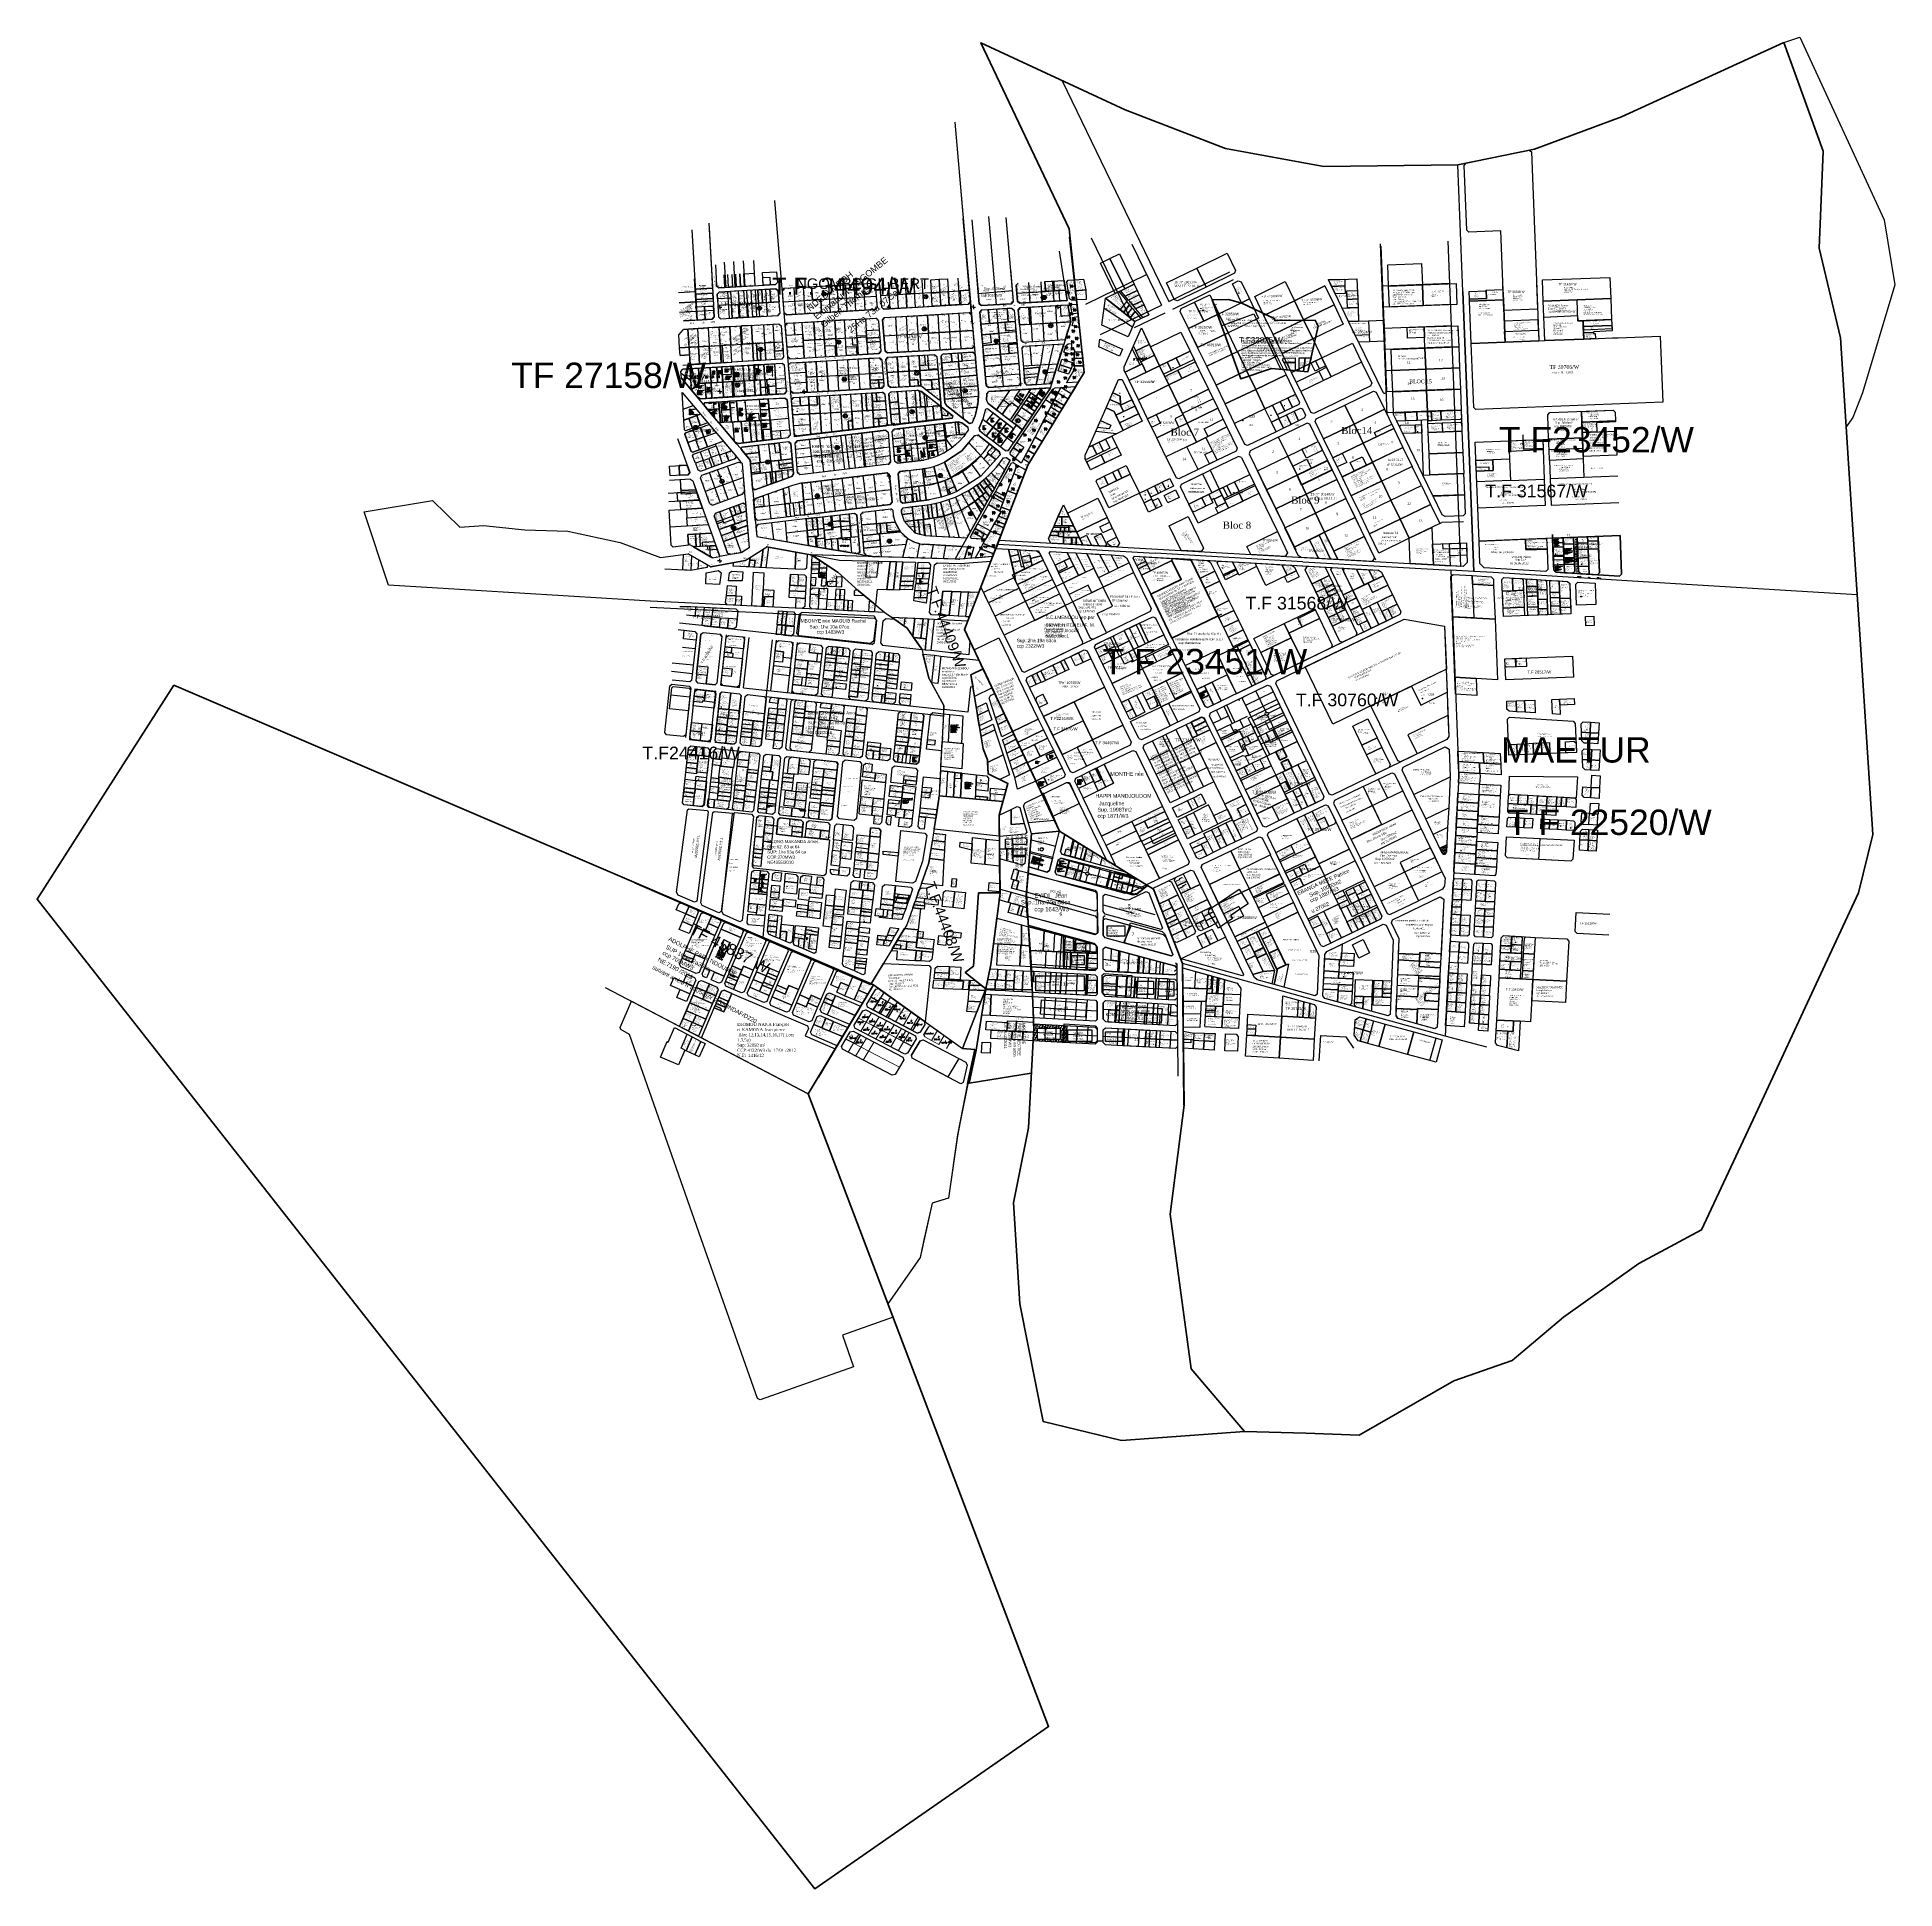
# Model space of a CAD drawing. Header units: millimetres. Extents: x 590121 to 927379, y 438565 to 1441738.
# Drawn here: x 922986 to 927379, y 1437360 to 1441738 of the extents above.
import ezdxf
from ezdxf.enums import TextEntityAlignment as Align

# ---------------------------------------------------------------- set-up
doc = ezdxf.new("R2010")
doc.units = ezdxf.units.MM
doc.header["$LTSCALE"] = 10
doc.linetypes.add('Grille', pattern=[0.4, 0.2, -0.2])
for name, color, linetype in [('CADRE', 7, 'Continuous'), ('chef027001120', 7, 'Continuous'), ('Cotation Linéaire', 255, 'Continuous'), ('Cotation Surface', 7, 'Continuous'), ('Div_Cont', 1, 'Continuous'), ('DOSENCOURS', 150, 'Continuous'), ('ECHANGEUR_PONT', 7, 'Continuous'), ('EEC 1', 7, 'Continuous'), ('ENCEINTE_BATIMENT_PUB', 7, 'Continuous'), ('end maj 26 02 2021', 30, 'Continuous'), ('juillet 2022', 7, 'Continuous'), ('LOTS', 7, 'Continuous'), ('MAJ AOUT 2021', 7, 'Continuous'), ('MAJ AVRIL 2021', 7, 'Continuous'), ('MAJ DEC 2021', 234, 'Continuous'), ('MAJ FER 2022', 7, 'Continuous'), ('MAJ FEV 2022', 7, 'Continuous'), ('MAJ JAN 2022', 12, 'Continuous'), ('MAJ JANVIER 2022', 7, 'Continuous'), ('MAJ JUILLET 2021', 7, 'Continuous'), ('MAJ JUIN 2021', 191, 'Continuous'), ('MAJ JUIN 24.06.2021', 194, 'Continuous'), ('MAJ MAI 2021', 7, 'Continuous'), ('MAJ MARS', 7, 'Continuous'), ('MAJ MARS 2022', 7, 'Continuous'), ('MAJ NOV 2021', 7, 'Continuous'), ('MAJ OCT 2021', 7, 'Continuous'), ('MAJ SEP 2021', 6, 'Continuous'), ('MAJ_AVRIL_2021', 7, 'Continuous'), ('majchef06072020', 7, 'Continuous'), ('Murs', 1, 'Continuous'), ('Parcelles mal rattachées', 1, 'Continuous'), ('TF 34914 ANNULE', 250, 'Continuous'), ('TF 42054  ANNULE', 250, 'Continuous'), ('TF Annulés', 8, 'Continuous'), ('TITREFONCÉ', 3, 'Continuous')]:
    doc.layers.add(name, color=color, linetype=linetype)
doc.layers.add('Numérotation', color=6, linetype='Continuous', lineweight=9)
doc.styles.add('Annotation', font='tahoma.ttf')
doc.styles.add('Annotative', font='txt.shx')
doc.styles.add('Arial 2.0', font='arial.ttf', dxfattribs={"width": 0.99, "height": 2})
doc.styles.add('FONT1', font='romanc.shx', dxfattribs={"width": 0.7, "oblique": 18, "height": 3})
doc.styles.add('FONT2', font='romant.shx', dxfattribs={"width": 0.7, "oblique": 18, "height": 3})
doc.styles.add('Romanc 5.5', font='Romanc.shx', dxfattribs={"width": 0.99, "height": 27.5})
doc.styles.add('RomanS', font='romans.shx')
doc.styles.get("Standard").update_dxf_attribs({"font": 'arial.ttf'})
doc.styles.add('Times 1.0', font='times.ttf', dxfattribs={"width": 0.99, "height": 1})
doc.styles.add('Times 1.5', font='times.ttf', dxfattribs={"width": 0.99, "height": 0.75})
doc.styles.add('Times 3.0', font='times.ttf', dxfattribs={"width": 0.99, "height": 3})
doc.styles.add('Times 4.0', font='times.ttf', dxfattribs={"width": 0.99, "height": 2})
doc.styles.add('Verdana 2.0', font='verdana.ttf', dxfattribs={"width": 0.99, "height": 2})
pattern_1 = [(90, (0, 0), (-1.7677669525, 1.7677669525), [0.46875, -3.0667839075]), (45, (0, 0), (-1.767766953, 1.767766953), [0.46875, -2.03125]), (135, (0, 0), (-1.767766953, -1.767766953), [0.46875, -2.03125])]

# ---------------------------------------------------------------- blocks, each defined once
blk = doc.blocks.new('A$C3F801237')
at = {"layer": 'MAJ AOUT 2021', "flags": 128}
blk.add_lwpolyline([(0, 0), (24.8, -2.7), (22.9, -22.6), (-1.9, -19.9)], close=True, dxfattribs=at)
at = {"layer": 'MAJ AOUT 2021', "insert": (2.1, -6.1), "char_height": 1, "width": 21.362, "attachment_point": 1, "rotation": 353.7941}
blk.add_mtext('{\\fTimes New Roman|b0|i0|c0|p18;BAYECK Jojo\\PTF : 24416/ W Bloc :28 Lot : 04\\PSup :500m²\\PCCP : 3500 M/W3 du 14/07/2021\\PNE :5131/ 2021 le 04 /08/2021}', dxfattribs=at)
blk = doc.blocks.new('A$C7B9136EA')
at = {"color": 5, "flags": 128}
blk.add_lwpolyline([(10.6, 0.7), (10.2, -9.8), (0.6, -10.2), (0, 0)], close=True, dxfattribs=at)
at = {"insert": (0.9, -6.9), "char_height": 0.5, "width": 16.216, "attachment_point": 1, "rotation": 48.4032}
blk.add_mtext('\\A1;{\\fTimes New Roman|b0|i1|c0|p18;LOGMONDENGUE Albert\\PSUP:105m²\\PCCP:146M/W3 du 26-03-2021\\PNE:}', dxfattribs=at)
blk = doc.blocks.new('A$C31A85E9E')
at = {"layer": 'Div_Cont', "color": 2, "lineweight": 60, "flags": 128}
for points in [[(-86, 66.9), (-84.6, 34.9), (-59.6, 36), (-61, 67.9)], [(-2.5, 56.7), (0, 0), (-4.8, -4.7), (-24.9, -3.6), (-27.5, 55.6)]]:
    blk.add_lwpolyline(points, close=True, dxfattribs=at)

msp = doc.modelspace()

# ---------------------------------------------------------------- hatches: boundary and pattern name
at = {"layer": 'end maj 26 02 2021', "linetype": 'ByBlock'}
h = msp.add_hatch(dxfattribs=at)
h.set_pattern_fill('GRASS', color=3, scale=2.5, style=0)
h.set_pattern_definition(pattern_1)
h.paths.add_polyline_path([(926319.3, 1439828.8), (926303.1, 1439821), (926308.9, 1439809, 0.775252), (926318.4, 1439810.9)])
h = msp.add_hatch(dxfattribs=at)
h.set_pattern_fill('GRASS', color=3, scale=2.5, style=0)
h.set_pattern_definition(pattern_1)
h.paths.add_polyline_path([(926319.3, 1439828.8), (926303.1, 1439821), (926308.9, 1439809, 0.775252), (926318.4, 1439810.9)])
h = msp.add_hatch(dxfattribs=at)
h.set_pattern_fill('GRASS', color=3, scale=2.5, style=0)
h.set_pattern_definition(pattern_1)
h.paths.add_polyline_path([(926319.3, 1439828.8), (926303.1, 1439821), (926308.9, 1439809, 0.775252), (926318.4, 1439810.9)])
h = msp.add_hatch(dxfattribs=at)
h.set_pattern_fill('GRASS', color=3, scale=2.5, style=0)
h.set_pattern_definition(pattern_1)
h.paths.add_polyline_path([(926319.3, 1439828.8), (926303.1, 1439821), (926308.9, 1439809, 0.775252), (926318.4, 1439810.9)])
h = msp.add_hatch(dxfattribs=at)
h.set_pattern_fill('ZIGZAG', color=256, scale=1.25, angle=15, style=0)
h.set_pattern_definition([(15, (0, 0), (2.806330038, 4.860706208), [3.96875, -3.96875]), (105, (3.8335, 1.027), (-4.860706208, 2.806330038), [3.96875, -3.96875])])
h.paths.add_polyline_path([(925371.4, 1439403.8), (925342.1, 1439405.4), (925342.7, 1439395.6), (925342.1, 1439385.4), (925351.9, 1439384.8), (925351.9, 1439395.1), (925370.9, 1439395.1)])
h.paths.add_polyline_path([(925396.3, 1439402.4), (925371.4, 1439403.8), (925370.9, 1439395.1), (925395.9, 1439395.1)])
h.paths.add_polyline_path([(925414.6, 1439401.4), (925396.3, 1439402.4), (925395.9, 1439395.1), (925405.4, 1439395.1), (925405.4, 1439381.9), (925413.5, 1439381.5)])
h.paths.add_polyline_path([(925413.5, 1439381.5), (925405.4, 1439381.9), (925405.4, 1439368.2), (925394.5, 1439368.2), (925394.1, 1439362.5), (925412.4, 1439361.5)])
h.paths.add_polyline_path([(925394.5, 1439368.2), (925369.4, 1439368.2), (925369.2, 1439363.9), (925394.1, 1439362.5)])
h.paths.add_polyline_path([(925351.9, 1439384.8), (925342.1, 1439385.4), (925341.1, 1439365.4), (925369.2, 1439363.9), (925369.4, 1439368.2), (925351.9, 1439368.2)])
h.paths.add_polyline_path([(925356.3, 1439394.8), (925357.4, 1439394.8), (925357.4, 1439396.7), (925356.3, 1439396.7)], flags=25)
h.paths.add_polyline_path([(925383, 1439394.8), (925384.5, 1439394.8), (925384.5, 1439396.7), (925383, 1439396.7)], flags=9)
h.paths.add_polyline_path([(925411.6, 1439392.8), (925413.1, 1439392.8), (925413.1, 1439394.7), (925411.6, 1439394.7)], flags=24)
h.paths.add_polyline_path([(925407.7, 1439370.2), (925409.1, 1439370.2), (925409.1, 1439372), (925407.7, 1439372)], flags=24)
h.paths.add_polyline_path([(925407.8, 1439369.2), (925422.5, 1439369.2), (925422.5, 1439381.2), (925407.8, 1439381.2)], flags=9)
h = msp.add_hatch(dxfattribs=at)
h.set_pattern_fill('ANSI31', color=256, scale=1.25, angle=15, style=0)
h.paths.add_polyline_path([(925421.3, 1439401.1), (925414.6, 1439401.4), (925413.5, 1439381.5), (925420.2, 1439381.1)])
h.paths.add_polyline_path([(925412.4, 1439361.5), (925419.1, 1439361.1), (925420.2, 1439381.1), (925413.5, 1439381.5)])
h.paths.add_polyline_path([(925410.1, 1439369.2), (925426.3, 1439369.2), (925426.3, 1439381.2), (925410.1, 1439381.2)], flags=9)

# ---------------------------------------------------------------- linework, layer by layer
at = {"color": 7}
for p, q in [((924775.2, 1441062.6), (924776.8, 1441034.6)), ((924776.8, 1441034.6), (924796.7, 1441035.8)), ((924796.7, 1441035.8), (924797.5, 1441020.8)), ((926569.2, 1440562.3), (926572.5, 1440478.4)), ((926569.5, 1440553.5), (926572.5, 1440478.4)), ((926619.5, 1440555.4), (926622.6, 1440475.3)), ((926627.5, 1440555.7), (926630.7, 1440474.9)), ((926628, 1440541.6), (926653, 1440542.5)), ((926652.5, 1440556.7), (926655.9, 1440468.3)), ((926570.4, 1440530.1), (926570.4, 1440530.1)), ((926595.4, 1440531.1), (926595.4, 1440531.1)), ((926678.6, 1440528.5), (926628.6, 1440526.6)), ((926628.6, 1440526.6), (926678.6, 1440528.5)), ((926622, 1440492.1), (926572, 1440490.1)), ((926577.7, 1440473.1), (926617.8, 1440470.6)), ((926622.6, 1440475.3), (926617.8, 1440470.6)), ((926630.7, 1440474.9), (926635.8, 1440469.6)), ((926635.8, 1440469.6), (926676, 1440467.1))]:
    msp.add_line(p, q, dxfattribs=at)
for p, q in [((925995.9, 1440822.9), (925989.2, 1440825.3)), ((926015.5, 1440782.4), (925995.9, 1440822.9)), ((926260.5, 1440802.5), (926215.5, 1440800.7)), ((925655.4, 1440745.9), (925679.4, 1440696.4)), ((925731.1, 1440715.9), (925686.1, 1440694.1)), ((925821.1, 1440759.5), (925776.1, 1440737.7)), ((925686.1, 1440694.1), (925679.4, 1440696.4)), ((926302.8, 1440588.2), (926307.5, 1440590.5)), ((925393.4, 1439764.1), (925397.9, 1439782.2)), ((925397, 1439757.9), (925393.4, 1439764.1)), ((925416.9, 1439752.4), (925397, 1439757.9)), ((925397.9, 1439782.2), (925423.2, 1439775.2)), ((925423.2, 1439775.2), (925416.9, 1439752.4)), ((925416.9, 1439752.4), (925416.9, 1439752.4))]:
    msp.add_line(p, q)
at = {"lineweight": -3, "ltscale": 0.0014}
msp.add_line((926499.8, 1440785.2), (926499.8, 1440797.9), dxfattribs=at)
at = {"color": 7, "lineweight": 30}
msp.add_line((926570.6, 1440525.2), (926569.2, 1440562.3), dxfattribs=at)
at = {"color": 6, "lineweight": 40}
for p, q in [((926619.5, 1440555.4), (926622.6, 1440475.3)), ((926596.2, 1440511.1), (926571.2, 1440510.1))]:
    msp.add_line(p, q, dxfattribs=at)
at = {"color": 0}
for p, q in [((925582.8, 1439750.5), (925611.7, 1439732.8)), ((925582.8, 1439750.5), (925611.7, 1439732.8)), ((925582.8, 1439750.5), (925611.7, 1439732.8)), ((925586.7, 1439712.3), (925578, 1439710.4)), ((925586.7, 1439712.3), (925578, 1439710.4)), ((925586.7, 1439712.3), (925578, 1439710.4)), ((925611.7, 1439732.8), (925586.7, 1439712.3)), ((925611.7, 1439732.8), (925586.7, 1439712.3)), ((925611.7, 1439732.8), (925586.7, 1439712.3))]:
    msp.add_line(p, q, dxfattribs=at)
at = {"flags": 128}
for points in [[(926259.8, 1441202.8), (926261.7, 1441152.8), (926181.8, 1441149.7), (926179.8, 1441199.6)], [(924583, 1441145), (924583.7, 1441132.8), (924542.7, 1441130.4), (924542, 1441142.6)], [(926109.7, 1441099.2), (926111, 1441066.8), (926087.2, 1441065.9), (926071.8, 1441097.7)], [(925123.3, 1440864.4), (925140.2, 1440851.5), (925138.6, 1440842.7), (925125, 1440844.2)], [(925140.2, 1440851.5), (925151.5, 1440842.9), (925150, 1440837.4), (925125.8, 1440834.6), (925125, 1440844.2), (925138.6, 1440842.7)], [(925140.2, 1440851.5), (925151.5, 1440842.9), (925150, 1440837.4), (925125.8, 1440834.6), (925125, 1440844.2), (925138.6, 1440842.7)], [(926282.9, 1440853.4), (926283.7, 1440831.4), (926274.4, 1440831.1), (926273.5, 1440853)], [(926305.6, 1440854.3), (926306.4, 1440832.3), (926283.7, 1440831.4), (926282.9, 1440853.4)], [(926353.4, 1440856.1), (926354.2, 1440837.2), (926351.3, 1440834), (926306.4, 1440832.3), (926305.6, 1440854.3)], [(925632.1, 1440845.7), (925641.9, 1440825.5), (925624.4, 1440817), (925620.4, 1440818.4), (925611.9, 1440835.9)], [(925695.9, 1440846.1), (925705.7, 1440825.8), (925685.5, 1440816), (925678, 1440833.6), (925678.4, 1440837.6)], [(926244.7, 1440821.9), (926245.5, 1440801.9), (926215.5, 1440800.7), (926207.7, 1440816.8), (926210.6, 1440820.5)], [(926308.9, 1440826.4), (926309.7, 1440804.4), (926275.5, 1440803.1), (926274.6, 1440825.1)], [(926351.6, 1440828.1), (926354.7, 1440825.2), (926355.4, 1440806.2), (926309.8, 1440804.4), (926308.9, 1440826.4)], [(926143.7, 1440733.4), (926165.5, 1440688.4), (926093.4, 1440653.5), (926071.7, 1440698.5)], [(925112.1, 1440636.4), (925116, 1440603.2), (925104.1, 1440601.3), (925100.2, 1440633.8)], [(925210, 1440587.3), (925240, 1440570.6), (925233.7, 1440559.5), (925203.8, 1440576.1)], [(924632.2, 1440569.8), (924637.3, 1440555.7), (924609.1, 1440545.5), (924604, 1440559.6)], [(925400.9, 1440569.5), (925400.9, 1440559.6), (925380.6, 1440559.6), (925385, 1440569.5)], [(925412.7, 1440569.5), (925412.7, 1440556.8), (925400.9, 1440556.8), (925400.9, 1440569.5)], [(926124.4, 1440557.4), (926148.8, 1440507), (926143.2, 1440498.6), (926061.8, 1440503.3), (926052.4, 1440522.6)], [(926124.4, 1440557.4), (926148.8, 1440507), (926143.2, 1440498.6), (926061.8, 1440503.3), (926052.4, 1440522.6)], [(926619.5, 1440555.4), (926620.1, 1440540), (926595.1, 1440539.1), (926594.5, 1440554.4)], [(925333.5, 1440513.4), (925336.9, 1440498.8), (925317.5, 1440494.2), (925314, 1440508.8)], [(925669.9, 1440505.7), (925714.1, 1440503.1), (925778.5, 1440370.1), (925669.6, 1440317.4), (925619.4, 1440421), (925691.4, 1440455.9), (925669.6, 1440500.9)], [(926678.6, 1440528.5), (926680.8, 1440471.8), (926676, 1440467.1), (926655.9, 1440468.3), (926653.6, 1440527.6)], [(924816.5, 1440461.5), (924827.1, 1440461), (924826.1, 1440441), (924820.5, 1440441.3), (924815.8, 1440446.5)], [(924816.5, 1440461.5), (924827.1, 1440461), (924826.1, 1440441), (924820.5, 1440441.3), (924815.8, 1440446.5)], [(924816.5, 1440461.5), (924827.1, 1440461), (924826.1, 1440441), (924820.5, 1440441.3), (924815.8, 1440446.5)], [(924816.5, 1440461.5), (924827.1, 1440461), (924826.1, 1440441), (924820.5, 1440441.3), (924815.8, 1440446.5)], [(924816.5, 1440461.5), (924827.1, 1440461), (924826.1, 1440441), (924820.5, 1440441.3), (924815.8, 1440446.5)], [(924816.5, 1440461.5), (924827.1, 1440461), (924826.1, 1440441), (924820.5, 1440441.3), (924815.8, 1440446.5)], [(924834.7, 1440472.2), (924852, 1440471.1), (924851.5, 1440459.8), (924834.1, 1440460.6)], [(924842.1, 1440460.2), (924851.5, 1440459.8), (924850.6, 1440442.8), (924847.5, 1440439.9), (924841.1, 1440440.3)], [(924814.5, 1440420.9), (924834.5, 1440419.9), (924832.8, 1440385.6), (924817.8, 1440386.3), (924813.1, 1440391.6)], [(924820.3, 1440436.3), (924835.3, 1440435.5), (924834.5, 1440419.9), (924814.5, 1440420.9), (924815, 1440431.5)], [(924820.3, 1440436.3), (924835.3, 1440435.5), (924834.5, 1440419.9), (924814.5, 1440420.9), (924815, 1440431.5)], [(924820.3, 1440436.3), (924835.3, 1440435.5), (924834.5, 1440419.9), (924814.5, 1440420.9), (924815, 1440431.5)], [(924835.3, 1440435.5), (924855.2, 1440434.6), (924854, 1440409.6), (924834, 1440410.6)], [(924835.3, 1440435.5), (924855.2, 1440434.6), (924854, 1440409.6), (924834, 1440410.6)], [(924835.3, 1440435.5), (924855.2, 1440434.6), (924854, 1440409.6), (924834, 1440410.6)], [(924885.2, 1440433.1), (924895.2, 1440432.6), (924894, 1440407.6), (924884, 1440408.1)], [(924885.2, 1440433.1), (924895.2, 1440432.6), (924894, 1440407.6), (924884, 1440408.1)], [(924885.2, 1440433.1), (924895.2, 1440432.6), (924894, 1440407.6), (924884, 1440408.1)], [(924885.2, 1440433.1), (924895.2, 1440432.6), (924894, 1440407.6), (924884, 1440408.1)], [(924885.2, 1440433.1), (924895.2, 1440432.6), (924894, 1440407.6), (924884, 1440408.1)], [(924885.2, 1440433.1), (924895.2, 1440432.6), (924894, 1440407.6), (924884, 1440408.1)], [(924921.2, 1440431.3), (924926.5, 1440431.1), (924943.4, 1440417), (924918.5, 1440418.2), (924919.1, 1440429.4)], [(925061.8, 1440429.9), (925091.7, 1440429), (925089.8, 1440412.3), (925059.9, 1440413.1)], [(926534, 1440426.5), (926534.4, 1440416.9), (926509.4, 1440415.9), (926509, 1440425.6)], [(924878.8, 1440296.4), (924892.5, 1440294.9), (924890.3, 1440275), (924876.7, 1440276.5)], [(925364.3, 1440184.5), (925374.8, 1440162.9), (925355.6, 1440153.6), (925347.3, 1440170.7), (925349.6, 1440177.4)], [(926621, 1440174.2), (926621.5, 1440160.3), (926586.8, 1440158.9), (926586.2, 1440172.9)], [(924653.2, 1440114.7), (924678.1, 1440112), (924677, 1440102), (924652.2, 1440104.7)], [(925715, 1440118.4), (925730.2, 1440086.9), (925718.3, 1440081.2), (925703.1, 1440112.7)], [(925749.2, 1440120.6), (925754, 1440110.7), (925725.4, 1440096.9), (925720.6, 1440106.8)], [(925754, 1440110.7), (925758.8, 1440100.8), (925730.2, 1440086.9), (925725.4, 1440096.8)], [(924950.4, 1440072.3), (924980.5, 1440069.1), (924979.6, 1440059.1), (924949.3, 1440062.4)], [(925892, 1440093), (925900.1, 1440076.2), (925879.9, 1440066.4), (925871.8, 1440083.2)], [(925907.8, 1440100.7), (925918.7, 1440078.2), (925902.9, 1440070.5), (925892, 1440093)], [(925942.6, 1439937), (925958.9, 1439903.2), (925922.9, 1439885.8), (925906.6, 1439919.6)], [(924771.4, 1439915.7), (924801.3, 1439912.5), (924799.5, 1439896.6), (924795.1, 1439893), (924769.3, 1439895.8)], [(924771.4, 1439915.7), (924801.3, 1439912.5), (924799.5, 1439896.6), (924795.1, 1439893), (924769.3, 1439895.8)], [(924771.4, 1439915.7), (924801.3, 1439912.5), (924799.5, 1439896.6), (924795.1, 1439893), (924769.3, 1439895.8)], [(924795.1, 1439857.7), (924771.4, 1439860.3)], [(925198, 1439845.8), (925230.2, 1439842.3), (925226.9, 1439781.9), (925194.7, 1439785.4)], [(926388.9, 1439817.6), (926438.8, 1439814.6), (926437.7, 1439795.6), (926387.9, 1439798.6), (926388.3, 1439807.6)], [(925534.3, 1439763.2), (925553.7, 1439758.1), (925551.2, 1439748.4), (925531.9, 1439753.5)], [(924932.1, 1439742.3), (924952, 1439740.2), (924949.8, 1439720.3), (924929.9, 1439722.5)], [(925078.7, 1439727), (925089.4, 1439725.8), (925090.7, 1439700.9), (925065.1, 1439703.5), (925072, 1439722.8)], [(925134.8, 1439720.9), (925155.9, 1439718.6), (925151.7, 1439680.1), (925125.7, 1439682.9), (925129.3, 1439716.4)], [(924714.4, 1439637), (924734.4, 1439634.8), (924733.3, 1439622.4), (924713.2, 1439624.6)], [(924715.5, 1439649.4), (924735.5, 1439647.2), (924734.4, 1439634.8), (924714.6, 1439637.2)], [(925068.8, 1439624.3), (925081.6, 1439623), (925081.2, 1439620.1), (925079.9, 1439607.6), (925067.1, 1439608.8)], [(925139.4, 1439624.3), (925170.8, 1439620.9), (925169.4, 1439608.3), (925138, 1439611.7)], [(925892.9, 1439572), (925912.4, 1439531.7), (925885.6, 1439529.5), (925870.3, 1439561)], [(925135.9, 1439511.3), (925189.8, 1439508.7), (925187.3, 1439485.7), (925174, 1439486.4), (925176.3, 1439506.3), (925135.7, 1439508.3)], [(925135.9, 1439511.3), (925189.8, 1439508.7), (925187.3, 1439485.7), (925174, 1439486.4), (925176.3, 1439506.3), (925135.7, 1439508.3)], [(925187.4, 1439459.2), (925217.5, 1439457.8), (925207.9, 1439433.2), (925184.6, 1439434.4)], [(925227.3, 1439475.9), (925242.2, 1439475), (925239.5, 1439425.1), (925219.6, 1439426.2)], [(925796.5, 1439381.8), (925821.4, 1439380.7), (925826.1, 1439375.5), (925824.2, 1439340.5), (925794.2, 1439341.9)]]:
    msp.add_lwpolyline(points, close=True, dxfattribs=at)
at = {"color": 6, "lineweight": 40, "flags": 128}
for points in [[(924583.7, 1441132.8), (924584.4, 1441120.6), (924543.4, 1441118.2), (924542.7, 1441130.4)], [(925188.8, 1440779.5), (925217.9, 1440748), (925188.4, 1440722.8), (925146.9, 1440696.2), (925131.3, 1440733), (925172.2, 1440760.2)], [(926619.5, 1440555.4), (926622.6, 1440475.3), (926617.8, 1440470.6), (926577.7, 1440473.1), (926572.5, 1440478.4), (926569.5, 1440553.4)], [(926619.5, 1440555.4), (926622.6, 1440475.3), (926617.8, 1440470.6), (926597.8, 1440471.9), (926594.5, 1440554.4)], [(926619.5, 1440555.4), (926620.1, 1440540), (926595.1, 1440539.1), (926594.5, 1440554.4)], [(926677.4, 1440557.6), (926677.8, 1440547.5), (926652.9, 1440546.6), (926652.5, 1440556.7)], [(926677.8, 1440547.5), (926678.6, 1440528.5), (926653.6, 1440527.6), (926652.9, 1440546.5)], [(925669.9, 1440505.7), (925714.1, 1440503.1), (925778.5, 1440370.1), (925669.6, 1440317.4), (925619.4, 1440421), (925691.4, 1440455.9), (925669.6, 1440500.9)], [(926596.2, 1440513.1), (926595.3, 1440533.1), (926570.4, 1440532), (926571.2, 1440512.1)], [(926596.2, 1440511.1), (926597, 1440491.1), (926572, 1440490.1), (926571.2, 1440510.1)], [(926621.3, 1440508.1), (926622, 1440492.1), (926597, 1440491.1), (926596.4, 1440507.1)], [(926654.4, 1440507.6), (926655.2, 1440487.6), (926630.2, 1440486.6), (926629.4, 1440506.6)], [(926678.6, 1440528.5), (926680.8, 1440471.8), (926676, 1440467.1), (926655.9, 1440468.3), (926653.6, 1440527.5)], [(925739.1, 1440130.1), (925745.8, 1440127.8), (925749.2, 1440120.6), (925720.6, 1440106.8), (925715, 1440118.4)], [(925017.2, 1440085.2), (925047, 1440081.9), (925045.8, 1440070.5), (925015.9, 1440073.8)], [(924956.8, 1439869.1), (924976.7, 1439866.9), (924981.2, 1439861.5), (924979.8, 1439846.5), (924955, 1439849.3)], [(925886.1, 1439586), (925892.9, 1439572), (925870.3, 1439561), (925863.6, 1439575)], [(925920.6, 1439582.8), (925939, 1439544.7), (925919.3, 1439535.2), (925918.7, 1439532.4), (925899.3, 1439572.4)]]:
    msp.add_lwpolyline(points, close=True, dxfattribs=at)
at = {"color": 150, "flags": 128}
for points in [[(925512.7, 1441121.2), (925581.7, 1441065.8), (925576, 1441052.8), (925509.2, 1441096.8), (925509.2, 1441096.8)], [(924775.2, 1441062.6), (924776.9, 1441034.6), (924796.7, 1441035.8), (924797.5, 1441020.8), (924797.5, 1441020.8), (924798.3, 1441007.8), (924759.3, 1441005.5), (924755.1, 1441056.4), (924759.6, 1441061.6)], [(924935, 1440895.6), (924937.4, 1440854.7), (924912.5, 1440853.2), (924910.1, 1440894.1)], [(924740.8, 1440778.9), (924743.4, 1440756.1), (924732.7, 1440754.8), (924729.9, 1440777.7)], [(925309.4, 1439684.8), (925317.8, 1439682.5), (925311.6, 1439660.5), (925303.2, 1439662.9)], [(925131.4, 1439508.5), (925176.2, 1439506.3), (925174, 1439486.4), (925129.2, 1439488.5)], [(925752.5, 1439488.7), (925765.5, 1439488.1), (925764.9, 1439477.4), (925751.9, 1439478)], [(925763.3, 1439518.6), (925761.5, 1439488.3), (925752.5, 1439488.7), (925754.3, 1439521.1)]]:
    msp.add_lwpolyline(points, close=True, dxfattribs=at)
at = {"color": 7, "lineweight": 40, "flags": 128}
for points in [[(925764.3, 1441117.1), (925803.2, 1441117.9), (925834.6, 1441109.6), (925911.2, 1441073), (925913, 1441068.2), (926008.1, 1441069), (926015.6, 1441055.1), (925990.9, 1440946.9), (925905.2, 1440954.6), (925832.7, 1440930.1)], [(924806, 1440233.9), (924835.8, 1440230.6), (924834.8, 1440220.7), (924804.9, 1440223.9)]]:
    msp.add_lwpolyline(points, close=True, dxfattribs=at)
at = {"color": 150, "linetype": 'ByBlock', "lineweight": -3, "ltscale": 0.0014, "flags": 128}
for points in [[(925852.6, 1441119.1), (925874.3, 1441074.1), (925802.3, 1441039.2), (925780.6, 1441084.2)], [(925780.6, 1441084.2), (925802.3, 1441039.2), (925730.4, 1441004.4), (925708.6, 1441049.4)], [(924775.2, 1441062.6), (924776.8, 1441034.6), (924796.7, 1441035.8), (924797.5, 1441020.8), (924798.3, 1441007.8), (924759.3, 1441005.5), (924755.1, 1441056.4), (924759.6, 1441061.6)], [(924629.2, 1440923.8), (924631.3, 1440887.8), (924609.1, 1440886.6), (924607, 1440922.5)], [(924656.9, 1440925.4), (924659, 1440889.5), (924631.3, 1440887.8), (924629.2, 1440923.8)], [(925066.8, 1440903.4), (925072.2, 1440901.7), (925075.4, 1440863.9), (925044, 1440862), (925040.6, 1440901.8)], [(926355.4, 1440806.2), (926357.4, 1440756.2), (926277.4, 1440753.1), (926275.5, 1440803.1)], [(926355.4, 1440806.2), (926357.4, 1440756.2), (926277.4, 1440753.1), (926275.5, 1440803.1)], [(926075.6, 1440394.3), (926080, 1440385.3), (926059.6, 1440375.8), (926055.4, 1440384.5)], [(925568.3, 1440310.6), (925578.3, 1440290.1), (925551.6, 1440277.1), (925541.7, 1440297.7)], [(924788.2, 1439607.8), (924800.9, 1439605.6), (924798.4, 1439582.5), (924786, 1439587.8)], [(926447, 1439590.4), (926471.7, 1439589.1), (926470.7, 1439572.9), (926446.1, 1439574.2)], [(926453.2, 1439613.9), (926473.2, 1439612.8), (926471.7, 1439589.1), (926447, 1439590.4), (926448, 1439609.1)]]:
    msp.add_lwpolyline(points, close=True, dxfattribs=at)
msp.add_lwpolyline([(926031, 1441149.9), (925959, 1441115)], dxfattribs=at)
at = {"color": 1, "flags": 128}
for points in [[(924978.5, 1441028), (924979.4, 1441018.4), (924948, 1441016.6), (924947.5, 1441026.2)], [(925500.5, 1440831.8), (925525, 1440821), (925521, 1440812), (925493.3, 1440815.3)], [(925500.5, 1440831.8), (925525, 1440821), (925521, 1440812), (925493.3, 1440815.3)], [(924547.4, 1440251.9), (924572.3, 1440249.2), (924570.1, 1440229.3), (924545.3, 1440232)], [(925406.8, 1439796.7), (925427.6, 1439791), (925423.2, 1439775.2), (925397.9, 1439782.2), (925400.7, 1439793.2)], [(924716.9, 1439664.3), (924736.8, 1439662.1), (924735.5, 1439647.1), (924715.5, 1439649.4)], [(924713.2, 1439624.6), (924733.3, 1439622.4), (924732.3, 1439610.6), (924717.3, 1439617), (924713.2, 1439624)], [(924993, 1439602.9), (924973.1, 1439604.8)]]:
    msp.add_lwpolyline(points, close=True, dxfattribs=at)
at = {"color": 7, "flags": 128}
for points in [[(926135.8, 1441034.8), (926136.5, 1441017.8), (926111, 1441016.8), (926102.8, 1441033.5)], [(926135.8, 1441034.8), (926136.5, 1441017.8), (926111, 1441016.8), (926102.8, 1441033.5)], [(924691.2, 1440964.6), (924690.8, 1440954), (924681.2, 1440953.7), (924680.6, 1440963.9)], [(925500.5, 1440831.8), (925525, 1440821), (925521, 1440812), (925493.3, 1440815.3)], [(925500.5, 1440831.8), (925525, 1440821), (925521, 1440812), (925493.3, 1440815.3)], [(924522.7, 1440726.2), (924529.1, 1440708.6), (924525.7, 1440703.4), (924505.2, 1440702.2), (924503.9, 1440725.1)], [(926677.4, 1440557.6), (926680.8, 1440471.8), (926676, 1440467.1), (926635.8, 1440469.6), (926630.7, 1440474.9), (926627.5, 1440555.7)], [(926652.5, 1440556.7), (926653, 1440542.5), (926628, 1440541.6), (926627.5, 1440555.7)], [(926653, 1440542.5), (926653.6, 1440527.5), (926628.6, 1440526.6), (926628, 1440541.6)], [(926653.6, 1440527.5), (926654.4, 1440507.6), (926629.4, 1440506.6), (926628.6, 1440526.6)], [(926655.2, 1440487.6), (926655.9, 1440468.3), (926635.8, 1440469.6), (926630.7, 1440474.9), (926630.2, 1440486.6)], [(925364.3, 1440184.5), (925374.8, 1440162.9), (925355.6, 1440153.6), (925347.3, 1440170.7), (925349.6, 1440177.4)], [(924712.3, 1439927.2), (924732.2, 1439925), (924730.1, 1439905.1), (924724.6, 1439900.7), (924709.6, 1439902.3)], [(924712.3, 1439927.2), (924732.2, 1439925), (924730.1, 1439905.1), (924724.6, 1439900.7), (924709.6, 1439902.3)], [(924771.4, 1439860.3), (924795.1, 1439857.7), (924794.1, 1439846.9), (924770.4, 1439849.5)], [(926101.8, 1439396.4), (926121.7, 1439390.9), (926114.3, 1439364.4), (926109.8, 1439365.6), (926100.8, 1439378.3)], [(926121.7, 1439390.9), (926139.2, 1439386), (926131.9, 1439359.5), (926114.3, 1439364.4)]]:
    msp.add_lwpolyline(points, close=True, dxfattribs=at)
at = {"color": 5, "flags": 128}
for points in [[(924885.1, 1440892.7), (924887.5, 1440851.8), (924862.6, 1440850.3), (924860.2, 1440891.2)], [(924912.5, 1440853.2), (924913.7, 1440831.6), (924903.8, 1440830.4), (924905.1, 1440808.5), (924890.2, 1440806.7), (924887.5, 1440851.8)], [(924913.7, 1440831.6), (924915, 1440809.6), (924905.1, 1440808.5), (924903.8, 1440830.4)], [(925302.9, 1440846.4), (925328.6, 1440829.1), (925315.7, 1440809.9), (925301.9, 1440820.5), (925293.4, 1440827), (925292.7, 1440831.3)], [(925132.5, 1440690.1), (925141.1, 1440656.1), (925124.8, 1440650.6), (925116.2, 1440684.6)], [(925146.9, 1440696.2), (925155.8, 1440675.4), (925141.8, 1440669.5), (925144.9, 1440657.4), (925141.1, 1440656.1), (925132.5, 1440690.1)], [(925240.5, 1440682.2), (925249.5, 1440670.7), (925245.3, 1440663), (925234.4, 1440677.3)], [(925122.1, 1440638.5), (925130.8, 1440605.6), (925116, 1440603.2), (925112.1, 1440636.4)], [(925141.7, 1440645.2), (925150.4, 1440612.5), (925130.8, 1440605.6), (925122.1, 1440638.5)], [(924854, 1440409.6), (924874, 1440408.6), (924872.8, 1440383.6), (924852.8, 1440384.6)], [(924855.1, 1440451.9), (924875.8, 1440450.9), (924875.2, 1440438.6), (924857.5, 1440439.4), (924854.6, 1440442.6)], [(924875.2, 1440433.6), (924885.2, 1440433.1), (924884, 1440408.1), (924874, 1440408.6)], [(925405.7, 1440262), (925416.7, 1440239.2), (925398.9, 1440230.6), (925387.9, 1440253.4)], [(925756.9, 1440182.8), (925768.1, 1440159.7), (925754.6, 1440153.2), (925747.9, 1440155.5), (925738.9, 1440174.1)], [(926503.5, 1440169.6), (926504.6, 1440142), (926484.5, 1440143.2), (926483.5, 1440168.8)], [(925091.8, 1440077.8), (925109.2, 1440075.9), (925107.9, 1440064), (925090.5, 1440065.9)], [(924692.5, 1439929.3), (924712.3, 1439927.2), (924710.7, 1439912.3), (924690.8, 1439914.4)], [(924690.8, 1439914.4), (924710.7, 1439912.3), (924709.6, 1439902.3), (924693.7, 1439904.1), (924690.2, 1439908.5)], [(924680.1, 1439809.1), (924700, 1439807), (924699.1, 1439797), (924679.2, 1439799.1)], [(924731.2, 1439764.2), (924746.1, 1439762.6), (924743.6, 1439741.8), (924724.2, 1439743.9), (924725.7, 1439759.7)], [(925828.1, 1439723.4), (925849.5, 1439689.5), (925808, 1439661.7), (925812.8, 1439654.1), (925779.5, 1439631.9), (925756, 1439669.1), (925757.5, 1439676.1)], [(925828.1, 1439723.4), (925849.5, 1439689.5), (925808, 1439661.7), (925812.8, 1439654.1), (925779.5, 1439631.9), (925756, 1439669.1), (925757.5, 1439676.1)], [(925828.1, 1439723.4), (925849.5, 1439689.5), (925808, 1439661.7), (925812.8, 1439654.1), (925779.5, 1439631.9), (925756, 1439669.1), (925757.5, 1439676.1)], [(925828.1, 1439723.4), (925849.5, 1439689.5), (925808, 1439661.7), (925812.8, 1439654.1), (925779.5, 1439631.9), (925756, 1439669.1), (925757.5, 1439676.1)], [(925828.1, 1439723.4), (925849.5, 1439689.5), (925808, 1439661.7), (925812.8, 1439654.1), (925779.5, 1439631.9), (925756, 1439669.1), (925757.5, 1439676.1)], [(924849.9, 1439685.9), (924869.8, 1439683.7), (924864.4, 1439634), (924844.5, 1439636.2)], [(925009.1, 1439666.4), (925035, 1439663.6), (925030.8, 1439651.8), (925008, 1439654)], [(924974, 1439614.7), (924994, 1439612.8), (924993, 1439602.9), (924973.1, 1439604.8)], [(924988.6, 1439603.3), (925007, 1439601.5), (925000, 1439589.3), (924987.4, 1439590.5)], [(924996.8, 1439614.8), (925013.6, 1439613.2), (925007, 1439601.5), (924993, 1439602.9), (924994, 1439612.8), (924996.1, 1439612.6)], [(925904.7, 1439615.8), (925920.6, 1439582.8), (925899.3, 1439572.4), (925883.4, 1439605.4)], [(926403.9, 1439571.2), (926425.9, 1439569.9), (926424.6, 1439544.9), (926402.6, 1439546.2)], [(925192.8, 1439508.6), (925204, 1439508), (925219.2, 1439495.9), (925191.5, 1439497.2)], [(925726.2, 1439528.9), (925754.3, 1439521.1), (925752.4, 1439488), (925723.9, 1439489.2)]]:
    msp.add_lwpolyline(points, close=True, dxfattribs=at)
at = {"color": 6, "lineweight": 35, "flags": 128}
for points in [[(924522.7, 1440726.2), (924529.1, 1440708.6), (924525.7, 1440703.4), (924505.2, 1440702.2), (924503.9, 1440725.1)], [(926037.3, 1440737.4), (926048.2, 1440714.9), (925976.2, 1440680.1), (925965.3, 1440702.6)], [(925931.5, 1440056.6), (925941.1, 1440036.8), (925924.8, 1440028.9), (925915.2, 1440048.7)]]:
    msp.add_lwpolyline(points, close=True, dxfattribs=at)
at = {"flags": 128}
for points in [[(924632.2, 1440569.8), (924637.3, 1440555.7), (924609.1, 1440545.5), (924604, 1440559.6)], [(924816.5, 1440461.5), (924827.1, 1440461)], [(924816.5, 1440461.5), (924827.1, 1440461)], [(924816.5, 1440461.5), (924827.1, 1440461)], [(924887.8, 1440438), (924875.5, 1440438.6), (924876.7, 1440462.9), (924889, 1440462.3), (924887.8, 1440438)], [(924887.8, 1440438), (924875.5, 1440438.6), (924876.7, 1440462.9), (924889, 1440462.3), (924887.8, 1440438)], [(924887.8, 1440438), (924875.5, 1440438.6), (924876.7, 1440462.9), (924889, 1440462.3), (924887.8, 1440438)], [(924894, 1440407.6), (924904, 1440407.1), (924902.7, 1440382.2), (924892.7, 1440382.7), (924894, 1440407.6)], [(924894, 1440407.6), (924904, 1440407.1), (924902.7, 1440382.2), (924892.7, 1440382.7), (924894, 1440407.6)], [(924894, 1440407.6), (924904, 1440407.1), (924902.7, 1440382.2), (924892.7, 1440382.7), (924894, 1440407.6)], [(925374.8, 1440162.9), (925364.3, 1440184.5)], [(926621, 1440174.2), (926621.5, 1440160.3), (926586.8, 1440158.9)], [(924771.4, 1439860.3), (924772.5, 1439872.8), (924796.2, 1439870.2), (924795.1, 1439857.7)], [(924828.4, 1439580.7), (924811, 1439582.5), (924814.7, 1439616.6), (924832.1, 1439614.7), (924828.4, 1439580.7)], [(924828.4, 1439580.7), (924811, 1439582.5), (924814.7, 1439616.6), (924832.1, 1439614.7), (924828.4, 1439580.7)]]:
    msp.add_lwpolyline(points, dxfattribs=at)
at = {"color": 3, "flags": 128}
for points in [[(925239.8, 1440570.2), (925265.4, 1440560.4), (925253.6, 1440529.5), (925252.9, 1440529.5), (925252.9, 1440529.4), (925223.2, 1440540.8)], [(926140.4, 1439711.9), (926152.9, 1439686), (926138.5, 1439679), (926126, 1439704.9)], [(926097.2, 1439691), (926109.7, 1439665.1), (926095.3, 1439658.1), (926082.8, 1439684)], [(926111.6, 1439697.9), (926124.1, 1439672.1), (926109.7, 1439665.1), (926097.2, 1439691)], [(926126, 1439704.9), (926138.5, 1439679), (926124.1, 1439672.1), (926111.6, 1439697.9)], [(926126.1, 1439667.4), (926138.6, 1439641.4), (926124.3, 1439634.5), (926111.7, 1439660.5)], [(926140.4, 1439674.4), (926153, 1439648.4), (926138.7, 1439641.4), (926126.1, 1439667.4)], [(926155.1, 1439681.5), (926165.5, 1439660), (926163.2, 1439653.3), (926153, 1439648.4), (926140.4, 1439674.4)], [(926097.4, 1439653.6), (926110, 1439627.6), (926095.7, 1439620.6), (926083.1, 1439646.7)], [(926111.7, 1439660.5), (926124.3, 1439634.5), (926110, 1439627.6), (926097.4, 1439653.6)], [(925767.2, 1439517.5), (925777.3, 1439514.7), (925775.2, 1439476.9), (925764.9, 1439477.4)]]:
    msp.add_lwpolyline(points, close=True, dxfattribs=at)
at = {"color": 7, "flags": 128}
for points in [[(926570.4, 1440530.1), (926570.4, 1440530.1), (926569.5, 1440553.4), (926594.5, 1440554.4), (926595.4, 1440531.1)], [(926570.4, 1440530.1), (926570.4, 1440530.1), (926569.5, 1440553.4), (926594.5, 1440554.4), (926595.4, 1440531.1), (926595.4, 1440531.1)], [(926569.5, 1440553.4), (926572.5, 1440478.4)], [(926619.5, 1440555.4), (926622.6, 1440475.3)]]:
    msp.add_lwpolyline(points, dxfattribs=at)
at = {"color": 2, "lineweight": 60, "flags": 128}
for points in [[(926595.3, 1440533.1), (926594.9, 1440543), (926570, 1440542), (926570.4, 1440532)], [(926597, 1440491.1), (926597.8, 1440471.9), (926577.7, 1440473.1), (926572.5, 1440478.4), (926572, 1440490.1)]]:
    msp.add_lwpolyline(points, close=True, dxfattribs=at)
at = {"color": 6, "lineweight": 40, "flags": 128}
for points in [[(926594.5, 1440554.4), (926597.8, 1440471.9)], [(926595.4, 1440531.1), (926596.2, 1440511.1), (926571.2, 1440510.1), (926570.4, 1440530.1), (926570.4, 1440530.1)]]:
    msp.add_lwpolyline(points, dxfattribs=at)
at = {"color": 6, "flags": 128}
for points in [[(926678.6, 1440528.5), (926680.8, 1440471.8), (926676, 1440467.1), (926655.9, 1440468.3), (926653.6, 1440527.5)], [(926678.6, 1440528.5), (926680.8, 1440471.8), (926676, 1440467.1), (926655.9, 1440468.3), (926653.6, 1440527.5)], [(925002.9, 1439633), (925023.8, 1439631.1), (925013.6, 1439613.2), (924996.8, 1439614.8)]]:
    msp.add_lwpolyline(points, close=True, dxfattribs=at)
at = {"color": 2, "lineweight": 50, "flags": 128}
msp.add_lwpolyline([(926622, 1440492.1), (926622.6, 1440475.3), (926617.8, 1440470.6), (926597.8, 1440471.9), (926597, 1440491.1)], close=True, dxfattribs=at)
at = {"color": 2, "flags": 128}
for points in [[(924874, 1440408.6), (924894, 1440407.6), (924892.7, 1440382.7), (924872.8, 1440383.6)], [(924904, 1440407.1), (924913.9, 1440406.6), (924912.7, 1440381.7), (924902.7, 1440382.2)]]:
    msp.add_lwpolyline(points, close=True, dxfattribs=at)
at = {"lineweight": 30, "flags": 128}
msp.add_lwpolyline([(925006, 1440367.1), (925037.4, 1440365.6), (925035.3, 1440346.5)], close=True, dxfattribs=at)
at = {"color": 3, "linetype": 'ByBlock', "lineweight": -3, "ltscale": 0.0014, "flags": 128}
msp.add_lwpolyline([(924847, 1440241.5), (924871.9, 1440238.8), (924869.8, 1440218.9), (924844.9, 1440221.6)], close=True, dxfattribs=at)
at = {"color": 4, "lineweight": 30, "flags": 128}
msp.add_lwpolyline([(925703.1, 1440112.7), (925768.4, 1439977.7), (925664.9, 1439927.6), (925601.7, 1440058.1), (925604.1, 1440064.7)], close=True, dxfattribs=at)
at = {"color": 0, "flags": 128}
for points in [[(925987.3, 1440028.1), (926028.7, 1439942.6), (926026.4, 1439935.9), (925958.9, 1439903.2), (925915.3, 1439993.2)], [(925915.3, 1439993.2), (925931.3, 1440001), (925950.9, 1439960.5), (925947.3, 1439958.7), (925937.8, 1439978.3), (925925.4, 1439972.3)]]:
    msp.add_lwpolyline(points, close=True, dxfattribs=at)
at = {"color": 0, "lineweight": 50, "flags": 128}
msp.add_lwpolyline([(925943.7, 1440031.4), (925953.3, 1440011.6), (925936.9, 1440003.7), (925927.4, 1440023.5)], close=True, dxfattribs=at)
at = {"color": 0, "flags": 128}
for points in [[(925951.3, 1440010.6), (925970.9, 1439970.1), (925950.9, 1439960.5), (925931.3, 1440001)], [(925534.3, 1439763.2), (925582.7, 1439750.5)], [(925534.3, 1439763.2), (925582.7, 1439750.5)], [(925534.3, 1439763.2), (925582.7, 1439750.5)], [(925524.5, 1439724.4), (925572.8, 1439711.8)], [(925524.5, 1439724.4), (925572.8, 1439711.8)], [(925524.5, 1439724.4), (925572.8, 1439711.8)], [(925529.4, 1439743.8), (925602, 1439724.8)], [(925529.4, 1439743.8), (925602, 1439724.8)], [(925529.4, 1439743.8), (925602, 1439724.8)]]:
    msp.add_lwpolyline(points, dxfattribs=at)
at = {"color": 3, "flags": 128}
msp.add_lwpolyline([(925397.9, 1439782.2), (925423.2, 1439775.2), (925416.9, 1439752.4), (925397, 1439757.9), (925393.4, 1439764.1), (925397.9, 1439782.2)], dxfattribs=at)
at = {"color": 0, "lineweight": 53, "flags": 128}
msp.add_lwpolyline([(925548.7, 1439718.1), (925553.6, 1439737.5), (925577.8, 1439731.2), (925582.7, 1439750.5), (925611.7, 1439732.8), (925586.7, 1439712.3), (925578, 1439710.4), (925548.7, 1439718.1), (925553.6, 1439737.5), (925577.8, 1439731.2), (925572.8, 1439711.8)], dxfattribs=at)
msp.add_lwpolyline([(925548.7, 1439718.1), (925553.6, 1439737.5), (925577.8, 1439731.2), (925582.7, 1439750.5), (925611.7, 1439732.8), (925586.7, 1439712.3), (925578, 1439710.4), (925548.7, 1439718.1), (925553.6, 1439737.5), (925577.8, 1439731.2), (925572.8, 1439711.8)], dxfattribs=at)
msp.add_lwpolyline([(925548.7, 1439718.1), (925553.6, 1439737.5), (925577.8, 1439731.2), (925582.7, 1439750.5), (925611.7, 1439732.8), (925586.7, 1439712.3), (925578, 1439710.4), (925548.7, 1439718.1), (925553.6, 1439737.5), (925577.8, 1439731.2), (925572.8, 1439711.8)], dxfattribs=at)
at = {"lineweight": -3, "flags": 128}
msp.add_lwpolyline([(925983.8, 1439783), (925992.5, 1439765.1), (925979, 1439758.5), (925970.3, 1439776.5)], close=True, dxfattribs=at)
at = {"color": 1, "lineweight": -3, "ltscale": 0.0014, "flags": 128}
msp.add_lwpolyline([(925155.9, 1439718.6), (925181.5, 1439715.8), (925177.3, 1439677.3), (925151.7, 1439680.1)], close=True, dxfattribs=at)
at = {"color": 1, "flags": 128}
msp.add_lwpolyline([(924996.8, 1439614.8), (925013.6, 1439613.2)], dxfattribs=at)
at = {"color": 3, "linetype": 'ByBlock', "lineweight": 30, "ltscale": 0.0014, "flags": 128}
msp.add_lwpolyline([(925042.9, 1439600.1), (925065.9, 1439597.8), (925064.6, 1439585.6), (925104.6, 1439581.6), (925103.8, 1439574.6), (925040.8, 1439581)], close=True, dxfattribs=at)
at = {"color": 6, "flags": 128}
for points in [[(925754.3, 1439521.1), (925763.3, 1439518.6)], [(925767.2, 1439517.5), (925782.6, 1439513.2)]]:
    msp.add_lwpolyline(points, dxfattribs=at)
at = {"layer": 'CADRE', "color": 1, "lineweight": 30, "ltscale": 0.0014, "flags": 128}
msp.add_lwpolyline([(924561.1, 1440330.9), (924600.8, 1440326.6), (924605.3, 1440321.1), (924593.3, 1440210.7), (924588.9, 1440207.2), (924568, 1440209.4), (924570.1, 1440229.3), (924545.3, 1440232), (924555.6, 1440326.5), (924561.1, 1440330.9)], dxfattribs=at)
at = {"layer": 'Div_Cont', "color": 0}
for p, q in [((925611.7, 1439732.8), (925582.8, 1439750.5)), ((925611.7, 1439732.8), (925582.8, 1439750.5)), ((925611.7, 1439732.8), (925582.8, 1439750.5)), ((925578, 1439710.4), (925586.7, 1439712.3)), ((925578, 1439710.4), (925586.7, 1439712.3)), ((925578, 1439710.4), (925586.7, 1439712.3)), ((925586.7, 1439712.3), (925611.7, 1439732.8)), ((925586.7, 1439712.3), (925611.7, 1439732.8)), ((925586.7, 1439712.3), (925611.7, 1439732.8))]:
    msp.add_line(p, q, dxfattribs=at)
at = {"layer": 'Div_Cont', "color": 2, "lineweight": 60, "flags": 128}
for points in [[(926594.5, 1440554.4), (926569.5, 1440553.4), (926570, 1440542), (926595, 1440543)], [(926678.6, 1440528.5), (926680.8, 1440471.8), (926676, 1440467.1), (926655.9, 1440468.3), (926653.6, 1440527.5)]]:
    msp.add_lwpolyline(points, close=True, dxfattribs=at)
at = {"layer": 'Div_Cont', "color": 2, "lineweight": 25, "flags": 128}
msp.add_lwpolyline([(926620.1, 1440540), (926619.5, 1440555.4), (926594.5, 1440554.4), (926595.1, 1440539.1)], close=True, dxfattribs=at)
at = {"layer": 'Div_Cont', "color": 7, "flags": 128}
msp.add_lwpolyline([(926597, 1440491.1), (926597.8, 1440471.9), (926617.8, 1440470.6), (926622.6, 1440475.3), (926622, 1440492.1)], close=True, dxfattribs=at)
at = {"layer": 'Div_Cont', "color": 6, "lineweight": 40, "flags": 128}
msp.add_lwpolyline([(925756.9, 1440182.8), (925751.5, 1440194), (925733.5, 1440185.3), (925738.9, 1440174.1)], close=True, dxfattribs=at)
at = {"layer": 'Div_Cont', "color": 0, "flags": 128}
msp.add_lwpolyline([(925524.5, 1439724.4), (925578, 1439710.4), (925586.7, 1439712.3), (925611.7, 1439732.8), (925582.8, 1439750.5), (925582.7, 1439750.5), (925534.3, 1439763.2)], close=True, dxfattribs=at)
msp.add_lwpolyline([(925524.5, 1439724.4), (925578, 1439710.4), (925586.7, 1439712.3), (925611.7, 1439732.8), (925582.8, 1439750.5), (925582.7, 1439750.5), (925534.3, 1439763.2)], close=True, dxfattribs=at)
msp.add_lwpolyline([(925524.5, 1439724.4), (925578, 1439710.4), (925586.7, 1439712.3), (925611.7, 1439732.8), (925582.8, 1439750.5), (925582.7, 1439750.5), (925534.3, 1439763.2)], close=True, dxfattribs=at)
at = {"layer": 'Div_Cont', "color": 0, "lineweight": 40, "flags": 128}
msp.add_lwpolyline([(925534.3, 1439763.2), (925531.9, 1439753.5), (925551.2, 1439748.4), (925553.7, 1439758.1)], close=True, dxfattribs=at)
msp.add_lwpolyline([(925534.3, 1439763.2), (925531.9, 1439753.5), (925551.2, 1439748.4), (925553.7, 1439758.1)], close=True, dxfattribs=at)
msp.add_lwpolyline([(925534.3, 1439763.2), (925531.9, 1439753.5), (925551.2, 1439748.4), (925553.7, 1439758.1)], close=True, dxfattribs=at)
at = {"layer": 'DOSENCOURS', "color": 7, "linetype": 'ByBlock'}
msp.add_line((926569.5, 1440553.4), (926729.4, 1440559.7), dxfattribs=at)
at = {"layer": 'ECHANGEUR_PONT', "linetype": 'ByBlock', "lineweight": -3, "ltscale": 0.0014}
msp.add_line((925120.7, 1441134.4), (925122.6, 1441102.9), dxfattribs=at)
at = {"layer": 'ECHANGEUR_PONT', "color": 150, "linetype": 'ByBlock', "lineweight": -3, "ltscale": 0.0014, "flags": 128}
msp.add_lwpolyline([(925199.7, 1440673.7), (925214.6, 1440649.9), (925203.6, 1440640.6), (925188.5, 1440666.2)], close=True, dxfattribs=at)
at = {"layer": 'ECHANGEUR_PONT', "color": 7, "ltscale": 0.0014, "flags": 128}
msp.add_lwpolyline([(924568, 1440209.4), (924570.1, 1440229.3), (924545.3, 1440232), (924543.6, 1440216.1), (924547.1, 1440211.7), (924568, 1440209.4)], dxfattribs=at)
at = {"layer": 'EEC 1', "color": 7, "linetype": 'ByBlock', "lineweight": -3, "ltscale": 0.0014}
for p, q in [((926338.8, 1440224.7), (926388.7, 1440221.7)), ((926340.3, 1440184.6), (926338.8, 1440224.7)), ((926388.7, 1440221.7), (926390.3, 1440181.5)), ((926390.3, 1440181.5), (926340.3, 1440184.6))]:
    msp.add_line(p, q, dxfattribs=at)
at = {"layer": 'ENCEINTE_BATIMENT_PUB', "color": 150, "linetype": 'ByBlock', "lineweight": -3, "ltscale": 0.0014, "flags": 128}
msp.add_lwpolyline([(925496.9, 1440780.3), (925507.3, 1440759), (925492.2, 1440751.6), (925481.8, 1440773)], close=True, dxfattribs=at)
msp.add_lwpolyline([(925496.9, 1440780.3), (925507.3, 1440759), (925492.2, 1440751.6), (925481.8, 1440773)], close=True, dxfattribs=at)
at = {"layer": 'end maj 26 02 2021', "linetype": 'ByBlock'}
for p, q in [((925409.9, 1441635.2), (925662.5, 1441113.3)), ((925156, 1441537), (925208.2, 1440938)), ((925478.6, 1441263.8), (925572.5, 1441069.7)), ((925574.8, 1441248.6), (925644.5, 1441104.6)), ((924542, 1441142.6), (924540.6, 1441166.9)), ((924592.7, 1441149.9), (924592.1, 1441160.3)), ((924609.7, 1441176.1), (924611.4, 1441146.1)), ((924610.6, 1441161.4), (924611.4, 1441146.1)), ((924620.9, 1441146.7), (924619.2, 1441176.6)), ((924628.7, 1441177.2), (924630.5, 1441147.2)), ((924640, 1441147.8), (924638.2, 1441177.7)), ((924649.5, 1441148.4), (924647.7, 1441178.3)), ((924647.7, 1441178.3), (924649.5, 1441148.4)), ((924657.2, 1441179), (924659, 1441148.9)), ((924817.3, 1441148.2), (924962.3, 1441156.6)), ((925059, 1441162.3), (925060.8, 1441132.4)), ((925102.6, 1441101.8), (925098.9, 1441164.6)), ((925138.9, 1441167), (925142.5, 1441104.1)), ((925188.4, 1441164.9), (925190.6, 1441140)), ((925213.5, 1441107.5), (925206.9, 1441182.8)), ((925287.7, 1441189.8), (925294.3, 1441112.9)), ((925301, 1441151.5), (925305.6, 1441156.7)), ((925368.7, 1441160.4), (925370.1, 1441136.9)), ((925370.1, 1441136.9), (925368.7, 1441160.4)), ((925414.3, 1441163.1), (925421.8, 1441115.4)), ((925465.6, 1441106.9), (925609.6, 1441176.6)), ((925662.5, 1441113.3), (925806.5, 1441183)), ((925671.2, 1441095.3), (925815.2, 1441165)), ((926326.7, 1441155.7), (926166.8, 1441149.4)), ((924543.8, 1441112.1), (924503.9, 1441109.8)), ((924583, 1441145), (924542, 1441142.6)), ((924543.4, 1441118.2), (924542, 1441142.6)), ((924584.4, 1441120.6), (924543.4, 1441118.2)), ((924543.8, 1441112.1), (924546.3, 1441069.2)), ((924584.4, 1441120.6), (924585.4, 1441102.4)), ((924597.9, 1441145.3), (924592.7, 1441149.9)), ((924611.4, 1441146.1), (924597.9, 1441145.3)), ((924611.4, 1441146.1), (924620.9, 1441146.7)), ((924630.5, 1441147.2), (924620.9, 1441146.7)), ((924626.6, 1441121), (924627.5, 1441105.5)), ((924649.5, 1441148.4), (924640, 1441147.8)), ((924659, 1441148.9), (924649.5, 1441148.4)), ((924676.2, 1441108.4), (924674.3, 1441139.8)), ((924690.2, 1441140.7), (924692, 1441109.3)), ((924699.7, 1441141.3), (924701.5, 1441109.8)), ((924740.4, 1441112.1), (924701.5, 1441109.8)), ((924752.7, 1441144.4), (924748.1, 1441139.1)), ((924752.7, 1441144.4), (924817.3, 1441148.2)), ((924817.3, 1441148.2), (924819.2, 1441116.7)), ((924819.2, 1441116.7), (924839.2, 1441117.9)), ((924839.2, 1441117.9), (924841, 1441086.4)), ((924967.7, 1441151.9), (924972.3, 1441099.1)), ((925060.8, 1441132.4), (925040.8, 1441131.2)), ((925040.8, 1441131.2), (925042.7, 1441098.2)), ((925140.6, 1441137), (925168.6, 1441138.7)), ((925142.5, 1441104.1), (925140.6, 1441137)), ((925190.6, 1441140), (925168.6, 1441138.7)), ((925168.6, 1441138.7), (925170.5, 1441105.7)), ((925188.5, 1441106.8), (925193, 1441112)), ((925294.3, 1441112.9), (925289.8, 1441107.7)), ((925304.3, 1441113.5), (925301, 1441151.5)), ((925309.8, 1441108.9), (925304.3, 1441113.5)), ((925362.7, 1441112), (925309.8, 1441108.9)), ((925370.1, 1441136.9), (925361.3, 1441136.4)), ((925361.3, 1441136.4), (925370.1, 1441136.9)), ((925361.3, 1441136.4), (925362.7, 1441112)), ((925362.7, 1441112), (925361.3, 1441136.4)), ((925421.8, 1441115.4), (925362.7, 1441112)), ((924546.3, 1441069.2), (924514.3, 1441067.3)), ((924585.4, 1441102.4), (924544.5, 1441099.9)), ((924587, 1441076.6), (924582.3, 1441071.3)), ((924585.4, 1441102.4), (924587, 1441076.6)), ((924627.5, 1441105.5), (924595.4, 1441103.6)), ((924627.5, 1441105.5), (924629.3, 1441074.1)), ((924692, 1441109.3), (924676.2, 1441108.4)), ((924678, 1441076.9), (924676.2, 1441108.4)), ((924693.9, 1441077.8), (924678, 1441076.9)), ((924701.5, 1441109.8), (924692, 1441109.3)), ((924692, 1441109.3), (924693.9, 1441077.8)), ((924757.9, 1441081.6), (924752.6, 1441086.2)), ((924841, 1441086.4), (924757.9, 1441081.6)), ((924967.8, 1441093.9), (924841, 1441086.4)), ((924844.9, 1441066.6), (924872.4, 1441068.2)), ((924877.3, 1440984.4), (924872.4, 1441068.2)), ((924872.4, 1441068.2), (924874.9, 1441025.3)), ((924894.8, 1441069.6), (924944.8, 1441072.5)), ((924899.8, 1440985.7), (924894.8, 1441069.6)), ((924897.3, 1441027.6), (924894.8, 1441069.6)), ((924944.8, 1441072.5), (924949.7, 1440988.6)), ((924972.3, 1441099.1), (924967.8, 1441093.9)), ((924989.4, 1441075.1), (924984.9, 1441069.8)), ((924984.9, 1441069.8), (924991.3, 1440996)), ((925042.7, 1441098.2), (924987.7, 1441095)), ((924989.6, 1441075.1), (925091.5, 1441081.1)), ((925042.7, 1441098.2), (925102.6, 1441101.8)), ((925091.5, 1441081.1), (925094.1, 1441038.1)), ((925122.6, 1441102.9), (925102.6, 1441101.8)), ((925142.5, 1441104.1), (925122.6, 1441102.9)), ((925170.5, 1441105.7), (925142.5, 1441104.1)), ((925170.5, 1441105.7), (925188.5, 1441106.8)), ((925190.2, 1441086.8), (925195.6, 1441082.4)), ((925218.9, 1441103.5), (925213.5, 1441107.5)), ((925215.2, 1441088.3), (925219.7, 1441093.6)), ((925217.7, 1441059.2), (925215.2, 1441088.3)), ((925289.8, 1441107.7), (925218.9, 1441103.5)), ((925219.7, 1441093.6), (925234.9, 1441094.5)), ((925234.9, 1441094.5), (925279.7, 1441097.1)), ((925237.7, 1441060.9), (925234.9, 1441094.5)), ((925234.9, 1441094.5), (925237.7, 1441060.9)), ((925279.7, 1441097.1), (925290.7, 1441097.7)), ((925279.7, 1441097.1), (925282.5, 1441064.9)), ((925282.5, 1441064.9), (925279.7, 1441097.1)), ((925290.7, 1441097.7), (925296.1, 1441093)), ((925296.1, 1441093), (925298.4, 1441066.2)), ((925306.1, 1441093.6), (925310.6, 1441098.9)), ((925309.2, 1441057.7), (925306.1, 1441093.6)), ((925310.6, 1441098.9), (925330.9, 1441100.1)), ((925330.9, 1441100.1), (925423.3, 1441105.5)), ((925330.9, 1441100.1), (925333.3, 1441059.1)), ((925333.3, 1441059.1), (925330.9, 1441100.1)), ((925423.3, 1441105.5), (925430, 1441064.8)), ((925500.5, 1441034.9), (925644.5, 1441104.6)), ((925581.2, 1441051.7), (925653.2, 1441086.6)), ((926087.2, 1441065.9), (926134.5, 1441067.7)), ((926134.5, 1441067.7), (926170.9, 1441069.2)), ((926134.5, 1441067.7), (926136.5, 1441017.8)), ((926328.6, 1441105.7), (926168.8, 1441099.4)), ((926170.9, 1441069.2), (926172.9, 1441019.2)), ((924572.6, 1441050.7), (924514.7, 1441047.3)), ((924674.8, 1441056.7), (924677.3, 1441013.8)), ((924797.5, 1441020.8), (924947.3, 1441029.5)), ((924822.4, 1441065.3), (924844.9, 1441066.6)), ((924825, 1441022.4), (924822.4, 1441065.3)), ((924847.4, 1441023.7), (924825, 1441022.4)), ((924844.9, 1441066.6), (924847.4, 1441023.7)), ((924847.4, 1441023.7), (924844.9, 1441066.6)), ((924874.9, 1441025.3), (924847.4, 1441023.7)), ((924847.4, 1441023.7), (924849.8, 1440982.8)), ((924897.3, 1441027.6), (924897.4, 1441026.6)), ((924897.4, 1441026.6), (924924.8, 1441028.2)), ((924924.8, 1441028.2), (924927.2, 1440987.3)), ((924946.4, 1441044.5), (924976.9, 1441046.3)), ((924948, 1441016.6), (924947.3, 1441029.5)), ((924976.9, 1441046.3), (924979.4, 1441018.4)), ((925094.1, 1441038.1), (925198.9, 1441044.3)), ((925217.7, 1441059.2), (925257.6, 1441062.7)), ((925237.7, 1441060.9), (925217.7, 1441059.2)), ((925219.9, 1441034.3), (925217.7, 1441059.2)), ((925259.7, 1441037.8), (925219.9, 1441034.3)), ((925222.1, 1441009.4), (925219.9, 1441034.3)), ((925282.5, 1441064.9), (925237.7, 1441060.9)), ((925257.6, 1441062.7), (925259.7, 1441037.8)), ((925259.7, 1441037.8), (925261.9, 1441012.9)), ((925298.4, 1441066.2), (925282.5, 1441064.9)), ((925298.4, 1441066.2), (925300.6, 1441041.3)), ((925300.6, 1441041.3), (925302.8, 1441016.4)), ((925333.3, 1441059.1), (925309.2, 1441057.7)), ((925430, 1441064.8), (925333.3, 1441059.1)), ((926111, 1441016.8), (926087.2, 1441065.9)), ((926330.6, 1441055.8), (926170.7, 1441049.5)), ((924609.2, 1440968.7), (924606.8, 1441009.6)), ((924654.2, 1440971.3), (924651.8, 1441012.3)), ((924675.8, 1441013.6), (924652.6, 1441012.3)), ((924677.3, 1441013.8), (924748.2, 1441017.9)), ((924677.3, 1441013.7), (924679.7, 1440972.8)), ((924766.4, 1440977.9), (924976.8, 1440990.2)), ((924797.5, 1441020.8), (924799.9, 1440979.9)), ((924949.7, 1440988.6), (924927.2, 1440987.3)), ((924979.4, 1441018.4), (924948, 1441016.6)), ((924976.8, 1440990.2), (924949.7, 1440988.6)), ((924981.4, 1440995.5), (924976.8, 1440990.2)), ((924979.4, 1441018.4), (924981.4, 1440995.5)), ((924991.3, 1440996), (924996.8, 1440991.4)), ((924993.1, 1440976.1), (924997.6, 1440981.4)), ((924996.8, 1440991.4), (925197.5, 1441003.1)), ((924997.6, 1440981.4), (925019.6, 1440982.7)), ((925019.6, 1440982.7), (925021.7, 1440946.8)), ((925071.5, 1440985.7), (925108.1, 1440987.9)), ((925073.6, 1440949.8), (925071.5, 1440985.7)), ((925108.1, 1440987.9), (925113.4, 1440983.4)), ((925113.4, 1440983.4), (925115.9, 1440952.3)), ((925123.4, 1440983.8), (925127.9, 1440989)), ((925124.7, 1440967.8), (925123.4, 1440983.8)), ((925127.9, 1440989), (925147.7, 1440990.2)), ((925147.7, 1440990.2), (925149.4, 1440969.9)), ((925171.9, 1440991.6), (925198.5, 1440993.2)), ((925173.6, 1440971.9), (925171.9, 1440991.6)), ((925197.5, 1441003.1), (925202.1, 1441008.4)), ((925198.5, 1440993.2), (925203.8, 1440988.6)), ((925203.8, 1440988.6), (925205, 1440974.5)), ((925261.9, 1441012.9), (925222.1, 1441009.4)), ((925264.1, 1440988), (925261.9, 1441012.9)), ((925266.3, 1440963.1), (925264.1, 1440988)), ((925302.8, 1441016.4), (925304.9, 1440991.5)), ((925304.9, 1440991.5), (925307.1, 1440966.6)), ((926136.5, 1441017.8), (926111, 1441016.8)), ((926172.9, 1441019.2), (926136.5, 1441017.8)), ((926332.6, 1441005.8), (926172.7, 1440999.5)), ((924512.9, 1440953.1), (924604.9, 1440958.4)), ((924604.9, 1440958.4), (924609.1, 1440886.6)), ((924679.7, 1440972.8), (924654.2, 1440971.3)), ((924762.9, 1440963.1), (924767.4, 1440967.9)), ((924768.1, 1440900.8), (924762.9, 1440963.1)), ((924767.4, 1440967.9), (924803, 1440970)), ((924803, 1440970), (924805.1, 1440934.1)), ((924995.8, 1440945.2), (924993.1, 1440976.1)), ((925021.7, 1440946.8), (924995.8, 1440945.2)), ((925115.9, 1440952.3), (925073.6, 1440949.8)), ((925124.7, 1440967.8), (925164.6, 1440971.1)), ((925149.4, 1440969.9), (925124.7, 1440967.8)), ((925126.2, 1440949.9), (925124.7, 1440967.8)), ((925166.1, 1440953.2), (925126.2, 1440949.9)), ((925164.6, 1440971.1), (925173.6, 1440971.9)), ((925166.1, 1440953.2), (925164.6, 1440971.1)), ((925164.6, 1440971.1), (925166.1, 1440953.2)), ((925166.1, 1440953.2), (925167.9, 1440935.3)), ((925206.4, 1440956.6), (925166.4, 1440953.2)), ((925205, 1440974.5), (925173.6, 1440971.9)), ((925204.9, 1440974.5), (925206.4, 1440956.6)), ((925206.5, 1440956.6), (925208.1, 1440938.6)), ((925307.1, 1440966.6), (925266.3, 1440963.1)), ((926334.5, 1440955.8), (926174.6, 1440949.6)), ((924546.3, 1440887.9), (924509.3, 1440931.8)), ((924757.4, 1440908.3), (924733.2, 1440906.3)), ((924733.9, 1440893.9), (924733.2, 1440906.3)), ((924753.6, 1440895), (924733.9, 1440893.8)), ((924758.1, 1440900.3), (924753.6, 1440895)), ((924757.4, 1440908.3), (924758.1, 1440900.3)), ((924773.5, 1440896.2), (924768.1, 1440900.8)), ((924807.2, 1440898.1), (924773.5, 1440896.2)), ((924805.1, 1440934.1), (924807.2, 1440898.1)), ((925000.2, 1440894.6), (925005, 1440899.7)), ((925006.2, 1440825.3), (925000.2, 1440894.6)), ((925005, 1440899.7), (925066.9, 1440903.3)), ((925066.9, 1440903.3), (925076.5, 1440900.4)), ((925120.7, 1440866.5), (925076.9, 1440900.1)), ((925087.5, 1440904.5), (925119.8, 1440906.4)), ((925118.3, 1440880.9), (925087.5, 1440904.5)), ((925118.1, 1440927.1), (925125.8, 1440835.6)), ((925210.4, 1440913.8), (925211.8, 1440897.6)), ((926336.5, 1440905.9), (926176.6, 1440899.6)), ((924554.6, 1440883.4), (924546.3, 1440887.9)), ((924609.1, 1440886.6), (924554.6, 1440883.4)), ((924723.7, 1440787), (924715.7, 1440882.8)), ((925120.7, 1440866.5), (925104.1, 1440865.5)), ((925104.1, 1440865.5), (925106.9, 1440833.4)), ((925121.8, 1440882.8), (925118.3, 1440880.9)), ((925136.8, 1440866.7), (925132.5, 1440874.5)), ((925191.1, 1440825.1), (925136.8, 1440866.7)), ((925209.1, 1440863.5), (925203.8, 1440843.1)), ((926338.5, 1440855.9), (926178.6, 1440849.6)), ((926558.1, 1440845.2), (926562.8, 1440850.4)), ((926562.8, 1440850.4), (926712.7, 1440856.3)), ((926637.8, 1440853.4), (926640.3, 1440790.7)), ((924722.1, 1440806.2), (924765.6, 1440809.9)), ((924765.6, 1440809.9), (924766.7, 1440797)), ((925125.8, 1440835.6), (924778, 1440794.4)), ((924992.6, 1440808.8), (924998, 1440804.4)), ((924998, 1440804.4), (925004.2, 1440733.9)), ((925011.6, 1440821.1), (925006.2, 1440825.3)), ((925011.6, 1440825.3), (925011.6, 1440821.1)), ((925163.8, 1440829), (925172.6, 1440826.6)), ((925172.6, 1440826.6), (925186.9, 1440815.7)), ((925186.9, 1440815.7), (925187.8, 1440808.9)), ((925197.2, 1440826.4), (925191.1, 1440825.1)), ((925203.8, 1440843.1), (925197.2, 1440826.4)), ((926560.3, 1440787.6), (926558.1, 1440845.2)), ((926718.7, 1440831.4), (926638.8, 1440828.2)), ((924723.7, 1440787), (924762.2, 1440791.5)), ((924762.2, 1440791.5), (924766.7, 1440797)), ((926386.4, 1440780.8), (926546.3, 1440787.1)), ((926395.7, 1440546.6), (926386.4, 1440780.8)), ((926466.4, 1440783.9), (926468.1, 1440740.2)), ((926547.3, 1440762.1), (926467.4, 1440758.9)), ((926546.3, 1440787.1), (926560.3, 1440787.6)), ((926546.3, 1440787.1), (926547.3, 1440762.1)), ((926547.3, 1440762.1), (926550, 1440693.4)), ((926640.3, 1440790.7), (926560.3, 1440787.6)), ((926560.3, 1440787.6), (926640.3, 1440790.7)), ((926561.3, 1440762.6), (926560.3, 1440787.6)), ((926561.3, 1440762.6), (926560.3, 1440787.6)), ((926641.2, 1440765.8), (926561.3, 1440762.6)), ((926641.2, 1440765.8), (926561.3, 1440762.6)), ((926562.3, 1440737.6), (926561.3, 1440762.6)), ((926640.3, 1440790.7), (926641.2, 1440765.8)), ((926640.3, 1440790.7), (926641.2, 1440765.8)), ((926641.2, 1440765.8), (926642, 1440747)), ((924522.7, 1440726.2), (924529.1, 1440708.6)), ((924621.8, 1440736.1), (924606.2, 1440730.5)), ((924614.8, 1440755.7), (924621.8, 1440736.1)), ((925004.2, 1440733.9), (924999.6, 1440728.3)), ((925019.5, 1440730.7), (925014.1, 1440734.7)), ((925171.4, 1440759.5), (925171.4, 1440759.5)), ((925171.4, 1440759.5), (925171.4, 1440759.5)), ((925171.4, 1440759.5), (925171.4, 1440759.5)), ((926468.1, 1440740.2), (926388.2, 1440737)), ((926429.1, 1440713.6), (926428.1, 1440738.6)), ((926468.1, 1440740.2), (926470.1, 1440690.2)), ((926642.2, 1440740.8), (926562.3, 1440737.6)), ((926721.9, 1440750.2), (926642, 1440747)), ((926642, 1440747), (926642.2, 1440740.8)), ((926642.2, 1440740.8), (926643.9, 1440697.1)), ((924529.1, 1440708.6), (924525.7, 1440703.4)), ((924536.2, 1440689), (924559.5, 1440624.2)), ((924794.8, 1440684), (924996.4, 1440707.8)), ((924801.1, 1440609.1), (924794.8, 1440683.9)), ((924996.4, 1440707.8), (925001.8, 1440703.5)), ((925001.8, 1440703.5), (925007.8, 1440638.4)), ((926389.2, 1440712.1), (926429.1, 1440713.6)), ((926470.1, 1440690.2), (926390.1, 1440687.1)), ((926470.1, 1440690.2), (926550, 1440693.4)), ((926550, 1440693.4), (926552.5, 1440630.9)), ((926643.9, 1440697.1), (926564, 1440693.9)), ((926564, 1440693.9), (926566.5, 1440631.5)), ((926723.9, 1440700.2), (926643.9, 1440697.1)), ((924500.8, 1440640.8), (924552.4, 1440643.8)), ((925003.4, 1440633.1), (924801.1, 1440609.1)), ((925007.8, 1440638.4), (925003.4, 1440633.1)), ((926552.5, 1440630.9), (926472.5, 1440627.8)), ((926566.5, 1440631.5), (926646.4, 1440634.6)), ((926646.4, 1440634.6), (926726.3, 1440637.8)), ((926358.8, 1440592.5), (926307.5, 1440590.5)), ((926472.5, 1440627.8), (926392.6, 1440624.6)), ((926729.4, 1440559.7), (926395.7, 1440546.6)), ((926505.6, 1440550.9), (926555.5, 1440552.8)), ((926506.6, 1440528), (926505.6, 1440550.9)), ((926555.5, 1440552.8), (926556.5, 1440528)), ((926569.5, 1440553.4), (926729.4, 1440559.7)), ((926572.5, 1440478.4), (926569.5, 1440553.4)), ((924525.6, 1440516.7), (924570.3, 1440491)), ((924715.7, 1440532.1), (924780.4, 1440520.5)), ((924780.4, 1440520.5), (924778.7, 1440480.4)), ((925217.9, 1440438.6), (925253.6, 1440529.5)), ((925252.9, 1440529.5), (925282.8, 1440527.8)), ((925253.6, 1440529.5), (925354.2, 1440523.7)), ((925282.8, 1440527.8), (925349.2, 1440524)), ((925364.9, 1440501.6), (925292.8, 1440466.8)), ((925365, 1440501.3), (925296.7, 1440469)), ((925296.8, 1440468.6), (925364.9, 1440501.6)), ((925349.2, 1440524), (925356.3, 1440519.2)), ((925354.2, 1440523.7), (925376, 1440478.6)), ((925354.2, 1440523.7), (925364.9, 1440501.6)), ((925356.3, 1440519.2), (925365, 1440501.3)), ((925379.2, 1440517.9), (925382, 1440522.1)), ((925393, 1440489.4), (925379.2, 1440517.9)), ((925382, 1440522.1), (925421.8, 1440519.9)), ((925428.3, 1440506.5), (925393, 1440489.4)), ((925421.8, 1440519.9), (925428.3, 1440506.5)), ((925428.3, 1440506.5), (925437.4, 1440487.9)), ((925441.8, 1440518.7), (925468.4, 1440517.2)), ((925441.8, 1440518.7), (925453.4, 1440495.8)), ((925468.4, 1440517.2), (925485.1, 1440482.7)), ((925496.5, 1440515.5), (925526.1, 1440513.9)), ((925526.1, 1440513.9), (925554.8, 1440512.2)), ((925542.2, 1440482.5), (925526.1, 1440513.9)), ((925554.8, 1440512.2), (925562, 1440507.5)), ((925562, 1440507.5), (925568, 1440495)), ((925578, 1440506.5), (925580.8, 1440510.8)), ((925580.8, 1440510.8), (926158.2, 1440477.7)), ((925669.6, 1440500.9), (925597.6, 1440466)), ((925669.6, 1440500.9), (925669.9, 1440505.7)), ((925691.4, 1440455.9), (925669.6, 1440500.9)), ((925669.9, 1440505.7), (925714.7, 1440501.9)), ((926556.5, 1440528), (926506.6, 1440528)), ((924531.4, 1440477.5), (924470.6, 1440480.4)), ((924570, 1440484.4), (924531.4, 1440477.5)), ((924570.3, 1440491), (924570, 1440484.4)), ((924778.7, 1440480.4), (924709, 1440483.8)), ((925344.9, 1440359.3), (925292.8, 1440466.8)), ((925292.8, 1440466.8), (925301.3, 1440449.3)), ((925301.3, 1440449.3), (925296.8, 1440468.6)), ((925304, 1440443.8), (925376, 1440478.6)), ((925376, 1440478.6), (925304, 1440443.8)), ((925386.9, 1440456.1), (925314.9, 1440421.3)), ((925376, 1440478.6), (925386.9, 1440456.1)), ((925386.9, 1440456.1), (925395.1, 1440439.1)), ((925393, 1440489.4), (925402, 1440470.7)), ((925402, 1440470.7), (925437.4, 1440487.9)), ((925413.1, 1440447.8), (925402, 1440470.7)), ((925413.1, 1440447.8), (925485.1, 1440482.7)), ((925448.6, 1440465), (925413.1, 1440447.8)), ((925437.4, 1440487.9), (925448.6, 1440465)), ((925453.4, 1440495.8), (925465, 1440473)), ((925485.1, 1440482.7), (925506.9, 1440437.7)), ((925568, 1440495), (925496, 1440460.2)), ((925496, 1440460.2), (925506.9, 1440437.7)), ((925568, 1440495), (925542.2, 1440482.5)), ((925568, 1440495), (925578.9, 1440472.5)), ((925597.6, 1440466), (925619.4, 1440421)), ((925619.4, 1440421), (925691.4, 1440455.9)), ((925984.7, 1440478.9), (925990.3, 1440487.3)), ((926066.6, 1440309.7), (925984.7, 1440478.9)), ((925990.3, 1440487.3), (926075.8, 1440482.4)), ((926075.4, 1440475.1), (926140.7, 1440340.1)), ((926158.2, 1440477.7), (926165.3, 1440472.9)), ((926165.3, 1440472.9), (926210.6, 1440379.4)), ((926577.7, 1440473.1), (926572.5, 1440478.4)), ((926728.2, 1440464), (926577.7, 1440473.1)), ((925242.9, 1440386.4), (925217.8, 1440438.3)), ((925308, 1440435.5), (925236, 1440400.6)), ((925413.1, 1440447.8), (925251.1, 1440369.4)), ((925304, 1440443.8), (925301.3, 1440449.3)), ((925395.1, 1440439.1), (925403.3, 1440422.1)), ((925426.2, 1440420.8), (925413.1, 1440447.8)), ((925471.2, 1440442.6), (925426.2, 1440420.8)), ((925434.9, 1440402.8), (925426.2, 1440420.8)), ((925506.9, 1440437.7), (925434.9, 1440402.8)), ((925506.9, 1440437.7), (925434.9, 1440402.8)), ((925506.9, 1440437.7), (925434.9, 1440402.8)), ((925479.9, 1440424.6), (925471.2, 1440442.6)), ((925506.9, 1440437.7), (925479.9, 1440424.6)), ((925519.7, 1440443.9), (925506.9, 1440437.7)), ((925728.3, 1440196), (925619.4, 1440421)), ((924505.6, 1440391.9), (924531.6, 1440391.7)), ((924541.6, 1440369.2), (924521.7, 1440371.2)), ((924531.6, 1440391.7), (924638.5, 1440386.4)), ((924542.4, 1440391.6), (924541.6, 1440369.2)), ((924561.2, 1440368.8), (924541.6, 1440370.3)), ((924542.4, 1440391.2), (924563.5, 1440390.1)), ((924563.5, 1440390.1), (924561.2, 1440368.8)), ((924581.2, 1440367.3), (924561.2, 1440368.8)), ((924563.5, 1440390.1), (924583.5, 1440389.1)), ((924583.5, 1440389.1), (924581.2, 1440367.3)), ((924638.5, 1440386.4), (924643.1, 1440382.1)), ((924643.1, 1440382.1), (924639, 1440343.3)), ((924782.5, 1440329.2), (924788.6, 1440373.8)), ((924788.6, 1440373.8), (924795.3, 1440378.5)), ((924795.3, 1440378.5), (924965.1, 1440369.9)), ((924965.1, 1440369.9), (924969.8, 1440359.7)), ((925272.9, 1440324.4), (925242.9, 1440386.4)), ((925434.9, 1440402.8), (925272.9, 1440324.4)), ((925344.9, 1440359.3), (925416.9, 1440394.1)), ((925592.6, 1440352.5), (925624.1, 1440367.7)), ((925624.1, 1440367.7), (925630.8, 1440365.4)), ((925630.8, 1440365.4), (925650.4, 1440324.9)), ((925786.6, 1440374), (925669.6, 1440317.4)), ((926208.2, 1440372.8), (925754.6, 1440153.2)), ((926210.6, 1440379.4), (926208.2, 1440372.8)), ((924501.4, 1440337.4), (924541.2, 1440333.1)), ((924633.5, 1440338.9), (924505.2, 1440352.4)), ((924545.6, 1440327.6), (924533.6, 1440217.2)), ((924541.2, 1440333.1), (924545.6, 1440327.6)), ((924555.6, 1440326.5), (924543.6, 1440216.1)), ((924555.6, 1440326.5), (924561.1, 1440330.9)), ((924561.1, 1440330.9), (924600.8, 1440326.6)), ((924605.3, 1440321.1), (924593.3, 1440210.7)), ((924605.3, 1440321.1), (924600.8, 1440326.6)), ((924639, 1440343.3), (924633.5, 1440338.9)), ((924787.6, 1440322.6), (924782.5, 1440329.2)), ((924956.7, 1440304.8), (924787.6, 1440322.6)), ((924969.8, 1440359.7), (924963.4, 1440310.1)), ((925272.9, 1440324.4), (925314.2, 1440238.9)), ((925455.9, 1440301.9), (925514.5, 1440330.2)), ((925483, 1440315), (925514.5, 1440330.2)), ((925489.1, 1440302.4), (925556.6, 1440335.1)), ((925592.6, 1440352.5), (925556.6, 1440335.1)), ((925556.6, 1440335.1), (925578.3, 1440290.1)), ((925556.6, 1440335.1), (925578.3, 1440290.1)), ((925614.3, 1440307.5), (925592.6, 1440352.5)), ((925650.4, 1440324.9), (925614.3, 1440307.5)), ((925984.8, 1440249.1), (926218.8, 1440362.3)), ((926140.7, 1440340.1), (926073.2, 1440307.4)), ((926314, 1440345.2), (926318.6, 1440243.7)), ((924512, 1440296), (924541.8, 1440292.8)), ((924963.4, 1440310.1), (924956.7, 1440304.8)), ((925320.9, 1440236.6), (925455.9, 1440301.9)), ((925327, 1440224), (925462.1, 1440289.3)), ((925456, 1440301.9), (925388.4, 1440269.3)), ((925462.1, 1440289.3), (925468.7, 1440287)), ((925468.7, 1440287), (925510.1, 1440201.5)), ((925486.7, 1440295.7), (925489.1, 1440302.4)), ((925506.3, 1440255.2), (925486.7, 1440295.7)), ((925578.3, 1440290.1), (925506.3, 1440255.2)), ((925578.3, 1440290.1), (925600.1, 1440245)), ((925600.1, 1440245.1), (925672.1, 1440279.9)), ((925672.1, 1440279.9), (925693.9, 1440234.9)), ((925701.1, 1440252.2), (925773.1, 1440287.1)), ((925773.1, 1440287.1), (925778.5, 1440275.9)), ((925778.5, 1440275.9), (925823.5, 1440297.6)), ((925879.4, 1440283.2), (925951.4, 1440318.1)), ((925904.5, 1440231.3), (925879.4, 1440283.2)), ((925951.4, 1440318.1), (925978.7, 1440261.7)), ((926073.2, 1440307.4), (926066.6, 1440309.7)), ((924535.3, 1440233.1), (924485.6, 1440238.5)), ((924537.5, 1440253), (924487.8, 1440258.4)), ((924570.6, 1440233.3), (924568, 1440209.4)), ((925314.2, 1440238.9), (925320.9, 1440236.6)), ((925528.1, 1440210.2), (925506.3, 1440255.2)), ((925600.1, 1440245), (925528.1, 1440210.2)), ((925621.9, 1440200.1), (925600.1, 1440245.1)), ((925693.9, 1440234.9), (925621.9, 1440200.1)), ((925693.9, 1440234.9), (925715.7, 1440189.9)), ((925778.5, 1440275.9), (925800.3, 1440230.9)), ((925978.7, 1440261.7), (925911.2, 1440229)), ((926050.2, 1440114), (925984.8, 1440249.1)), ((926318.6, 1440243.7), (926050.2, 1440114)), ((926160.1, 1440167.3), (926318, 1440243.7)), ((926318, 1440243.7), (926320.2, 1440189.2)), ((924529.2, 1440213.6), (924487.5, 1440218.2)), ((924533.6, 1440217.2), (924529.2, 1440213.6)), ((924543.6, 1440216.1), (924547.1, 1440211.7)), ((924547.1, 1440211.7), (924588.9, 1440207.2)), ((924588.9, 1440207.2), (924593.3, 1440210.7)), ((924605.1, 1440190.3), (924626, 1440188)), ((925324.7, 1440217.3), (925327, 1440224)), ((925366.1, 1440131.8), (925324.7, 1440217.3)), ((925510.1, 1440201.5), (925366.1, 1440131.8)), ((925438.1, 1440166.6), (925510.1, 1440201.5)), ((925510.1, 1440201.5), (925553.7, 1440111.5)), ((925643.7, 1440155), (925621.9, 1440200.1)), ((925643.7, 1440155), (925715.7, 1440189.9)), ((925715.7, 1440189.9), (925735.3, 1440149.4)), ((925800.3, 1440230.9), (925728.3, 1440196)), ((925728.3, 1440196), (925747.9, 1440155.5)), ((925768.1, 1440159.7), (925746.3, 1440204.7)), ((925786.1, 1440168.4), (925764.3, 1440213.4)), ((925822.1, 1440185.9), (925800.3, 1440230.9)), ((925844.1, 1440158.7), (925908.9, 1440190.1)), ((925892.2, 1440142), (925867.8, 1440192.4)), ((925911.2, 1440229), (925904.5, 1440231.3)), ((926140.2, 1440157.6), (926236.2, 1440204.1)), ((926236.2, 1440204.1), (926258, 1440159.1)), ((926258, 1440159.1), (926320.2, 1440189.2)), ((926320.2, 1440189.2), (926322.3, 1440134.6)), ((924646.9, 1440185.8), (924650.4, 1440181.4)), ((924650.4, 1440181.4), (924648.7, 1440165.1)), ((925366.1, 1440131.8), (925438.1, 1440166.6)), ((925481.7, 1440076.6), (925438.1, 1440166.6)), ((925571.7, 1440120.2), (925643.7, 1440155)), ((925643.7, 1440155), (925665.5, 1440110)), ((925735.3, 1440149.4), (925733, 1440142.7)), ((925747.9, 1440155.5), (925754.6, 1440153.2)), ((925785.5, 1440124.8), (925774.6, 1440147.3)), ((925812.2, 1440115.5), (925792.6, 1440156)), ((925818.5, 1440118.6), (925798.9, 1440159.1)), ((925900.8, 1440041.7), (925836.7, 1440174)), ((925850, 1440128.2), (925922, 1440163.1)), ((925852.8, 1440140.7), (925917.6, 1440172.1)), ((925897.5, 1440140.2), (925926.4, 1440154.1)), ((925922, 1440163.1), (925932.9, 1440140.6)), ((926203.3, 1440027.1), (926140.2, 1440157.6)), ((925019.4, 1440105.1), (925079, 1440098.6)), ((925021.5, 1440125), (925081.2, 1440118.5)), ((925366.1, 1440131.8), (925409.7, 1440041.8)), ((925553.7, 1440111.5), (925481.7, 1440076.6)), ((925481.7, 1440076.6), (925553.7, 1440111.5)), ((925553.7, 1440111.5), (925573.3, 1440071)), ((925591.3, 1440079.7), (925571.7, 1440120.2)), ((925598, 1440077.4), (925665.5, 1440110)), ((925604.1, 1440064.7), (925703.1, 1440112.7)), ((925733, 1440142.7), (925665.5, 1440110)), ((925679, 1440101), (925744.4, 1439966)), ((925703.1, 1440112.7), (925768.4, 1439977.7)), ((925767.1, 1440115.9), (925803.5, 1440133.5)), ((925775.8, 1440097.9), (925847.8, 1440132.7)), ((925784.5, 1440079.9), (925856.5, 1440114.7)), ((925807.3, 1440113.1), (925816, 1440095.1)), ((925838.5, 1440106), (925829.8, 1440124)), ((925860.9, 1440105.7), (925850, 1440128.2)), ((925860.9, 1440105.7), (925890, 1440119.9)), ((925861.5, 1440122.7), (925890.3, 1440136.7)), ((925870.3, 1440104.7), (925935.1, 1440136.1)), ((925943.8, 1440118.1), (925871.8, 1440083.2)), ((925879, 1440086.7), (925943.8, 1440118.1)), ((925932.9, 1440140.6), (925890, 1440119.9)), ((925890, 1440119.9), (925899.2, 1440100.9)), ((925933.2, 1440057.4), (925895.7, 1440134.8)), ((925899.2, 1440100.9), (925942, 1440121.7)), ((925942, 1440121.7), (925943.8, 1440118.1)), ((925943.8, 1440118.1), (925965.6, 1440073.1)), ((926322.3, 1440134.6), (926227.6, 1440088.8)), ((926322.3, 1440134.6), (926324.2, 1440085.1)), ((925015, 1440065.3), (925074.7, 1440058.8)), ((925017.2, 1440085.2), (925076.8, 1440078.7)), ((925304.6, 1440070.9), (925365.7, 1440100.5)), ((925313.9, 1440051), (925304.6, 1440070.9)), ((925375.3, 1440080.7), (925313.9, 1440051)), ((925365.7, 1440100.5), (925375.3, 1440080.7)), ((925409.7, 1440041.8), (925481.7, 1440076.6)), ((925481.7, 1440076.6), (925445.7, 1440059.2)), ((925445.7, 1440059.2), (925467.5, 1440014.2)), ((925481.7, 1440076.6), (925503.5, 1440031.6)), ((925503.5, 1440031.6), (925481.7, 1440076.6)), ((925571, 1440064.3), (925503.5, 1440031.6)), ((925573.3, 1440071), (925571, 1440064.3)), ((925591.3, 1440079.7), (925598, 1440077.4)), ((925601.7, 1440058.1), (925604.1, 1440064.7)), ((925664.9, 1439927.6), (925601.7, 1440058.1)), ((925689, 1439939.2), (925623.6, 1440074.2)), ((925713.1, 1439950.9), (925647.7, 1440085.9)), ((925654.9, 1440089.4), (925720.3, 1439954.3)), ((925671.2, 1440055.7), (925719.4, 1440079)), ((925733.8, 1440050.9), (925773.7, 1440070.2)), ((925773.7, 1440070.2), (925834.6, 1439944.2)), ((925784.5, 1440079.9), (925775.8, 1440097.9)), ((925816, 1440095.1), (925784.5, 1440079.9)), ((925784.5, 1440079.9), (925784.5, 1440079.9)), ((925786.2, 1440076.3), (925784.5, 1440079.9)), ((925830, 1440097.5), (925786.2, 1440076.3)), ((925794.3, 1440059.6), (925786.2, 1440076.3)), ((925825.8, 1440074.9), (925838.3, 1440049.2)), ((925838.1, 1440080.8), (925830, 1440097.5)), ((925841.1, 1440061.7), (925874.4, 1440077.8)), ((925841.1, 1440061.7), (925851.6, 1440039.9)), ((925887.7, 1440068.7), (925952.5, 1440100.1)), ((925918.7, 1440078.2), (925907.8, 1440100.7)), ((925907.8, 1440100.7), (925918.6, 1440078.2)), ((925918.6, 1440078.2), (925954.7, 1440095.6)), ((925954.7, 1440095.6), (925918.7, 1440078.2)), ((926129.7, 1440041.4), (926165.7, 1440058.9)), ((926165.7, 1440058.9), (926185.3, 1440018.4)), ((926216.1, 1440012.2), (926316, 1440060.5)), ((926227.6, 1440088.8), (926249.4, 1440043.8)), ((926319.9, 1440078), (926249.4, 1440043.8)), ((926316, 1440060.5), (926325.4, 1440054.9)), ((926319.9, 1440078), (926319.9, 1440078)), ((924878.4, 1439895.5), (924890.8, 1440024.9)), ((924890.8, 1440024.9), (924896.3, 1440029.3)), ((924896.3, 1440029.3), (924931.1, 1440025.6)), ((924935.6, 1440020.1), (924923.2, 1439890.7)), ((924931.1, 1440025.6), (924935.6, 1440020.1)), ((925012.9, 1440045.4), (925072.5, 1440039)), ((925429.3, 1440001.3), (925409.7, 1440041.8)), ((925503.5, 1440031.6), (925436, 1439998.8)), ((925473.5, 1440001.6), (925509.5, 1440019.1)), ((925509.5, 1440019.1), (925577.1, 1440051.7)), ((925531.3, 1439974.1), (925509.5, 1440019.1)), ((925577.1, 1440051.7), (925583.7, 1440049.4)), ((925583.7, 1440049.4), (925646.9, 1439918.9)), ((925615.9, 1440028.9), (925664, 1440052.2)), ((925632.1, 1439995.3), (925680.3, 1440018.6)), ((925687.5, 1440022.1), (925735.7, 1440045.4)), ((925794.8, 1439924.9), (925733.8, 1440050.9)), ((925838.3, 1440049.2), (925806.8, 1440033.9)), ((925810.1, 1440027), (925837, 1440040)), ((925836.8, 1440051.9), (925844.1, 1440055.4)), ((925837, 1440040), (925843.6, 1440038)), ((925843.6, 1440038), (925850.9, 1440040.5)), ((925850.9, 1440040.5), (925843.6, 1440038)), ((925843.6, 1440038), (925843.8, 1440037.4)), ((925853, 1440018.6), (925843.8, 1440037.4)), ((925851.3, 1440039.8), (925850.9, 1440040.5)), ((925884.9, 1440056.1), (925851.3, 1440039.8)), ((925851.6, 1440039.9), (925884.9, 1440056.1)), ((925858.8, 1440021.4), (925867.9, 1440002.5)), ((925877.3, 1440030.4), (925886.5, 1440011.5)), ((925904.4, 1440015.7), (925888.2, 1440007.9)), ((925893.6, 1440038.2), (925904.4, 1440015.7)), ((926151.5, 1439996.4), (926129.7, 1440041.4)), ((926185.3, 1440018.4), (926183, 1440011.7)), ((926210, 1440024.8), (926203.3, 1440027.1)), ((926249.4, 1440043.8), (926210, 1440024.8)), ((926325.4, 1440054.9), (926327.8, 1439989.4)), ((925207.3, 1439994.2), (925230.7, 1439991.7)), ((925235.4, 1439986.1), (925233.8, 1439955.7)), ((925362.4, 1439947.8), (925420.4, 1439975.7)), ((925366.3, 1439988.5), (925409.7, 1440009.5)), ((925375.3, 1439969.6), (925366.3, 1439988.5)), ((925414.3, 1439988.5), (925375.3, 1439969.6)), ((925409.7, 1440009.5), (925416.7, 1439995.2)), ((925416.7, 1439995.2), (925414.3, 1439988.5)), ((925420.4, 1439975.9), (925427.1, 1439975.6)), ((925427.1, 1439975.6), (925450, 1439926.2)), ((925436, 1439998.8), (925429.3, 1440001.3)), ((925466.4, 1439970.4), (925448.4, 1439961.7)), ((925459.3, 1439939.2), (925531.3, 1439974.1)), ((925484.4, 1439979.1), (925466.4, 1439970.4)), ((925484.4, 1439979.1), (925473.5, 1440001.6)), ((925495.3, 1439956.6), (925484.4, 1439979.1)), ((925531.3, 1439974.1), (925495.3, 1439956.6)), ((925648.4, 1439961.6), (925696.6, 1439984.9)), ((925768.4, 1439977.7), (925664.9, 1439927.6)), ((925703.8, 1439988.4), (925751.9, 1440011.7)), ((925830.7, 1439984.5), (925821.5, 1440003.4)), ((925849.3, 1439993.5), (925830.7, 1439984.5)), ((925849.3, 1439993.5), (925840.1, 1440012.4)), ((925867.9, 1440002.5), (925849.3, 1439993.5)), ((925867.9, 1440002.5), (925886.5, 1440011.5)), ((925888.2, 1440007.9), (925886.5, 1440011.5)), ((926121.5, 1439966.3), (926189.1, 1439999.1)), ((926183, 1440011.7), (926151.5, 1439996.4)), ((926157.4, 1439983.8), (926179.2, 1439938.7)), ((926189.1, 1439999.1), (926195.8, 1439996.8)), ((926195.8, 1439996.8), (926315.2, 1439750.6)), ((926213.8, 1440005.5), (926216.1, 1440012.2)), ((926241.8, 1439947.7), (926213.8, 1440005.5)), ((926241.8, 1439947.7), (926327.8, 1439989.4)), ((926327.8, 1439989.4), (926323.9, 1439916.2)), ((925387, 1439895.8), (925450, 1439926.2)), ((925448.4, 1439961.7), (925459.3, 1439939.2)), ((925502.9, 1439849.2), (925459.3, 1439939.2)), ((925834.6, 1439944.2), (925794.8, 1439924.9)), ((926054.1, 1439933.7), (926051.8, 1439927.1)), ((926054.1, 1439933.7), (926051.8, 1439927.1)), ((926051.8, 1439927.1), (926071.4, 1439886.6)), ((926121.6, 1439966.4), (926054.1, 1439933.7)), ((926071.4, 1439886.6), (926215.5, 1439956.3)), ((926121.5, 1439966.3), (926143.3, 1439921.3)), ((926121.6, 1439966.4), (926165.3, 1439876.4)), ((926269.7, 1439890), (926241.8, 1439947.7)), ((924882.9, 1439890.1), (924878.4, 1439895.5)), ((924917.7, 1439886.3), (924882.9, 1439890.1)), ((924923.2, 1439890.7), (924917.7, 1439886.3)), ((924929.6, 1439901.9), (924931.6, 1439922.3)), ((924929.6, 1439901.9), (924959.5, 1439899.1)), ((924961.4, 1439919), (924931.6, 1439922.3)), ((924961.4, 1439919), (924959.5, 1439899.1)), ((924959.5, 1439899.1), (924961.4, 1439919)), ((924959.5, 1439899.1), (924984.4, 1439896.3)), ((924986.3, 1439916.2), (924984.4, 1439896.7)), ((924984.4, 1439896.7), (924984.4, 1439896.3)), ((925574.9, 1439884), (925502.9, 1439849.2)), ((925646.9, 1439918.9), (925574.9, 1439884)), ((925580.3, 1439872.9), (925574.9, 1439884.2)), ((925652.3, 1439907.7), (925580.3, 1439872.9)), ((925646.9, 1439919), (925652.3, 1439907.7)), ((925684.1, 1439887.9), (925702.1, 1439896.7)), ((925695, 1439865.4), (925684.1, 1439887.9)), ((925702.1, 1439896.7), (925720.1, 1439905.4)), ((925702.1, 1439896.7), (925713, 1439874.2)), ((925723.9, 1439851.7), (925702.1, 1439896.7)), ((925720.1, 1439905.4), (925741.9, 1439860.4)), ((925897.5, 1439857.9), (925965, 1439890.6)), ((925965, 1439890.6), (926032.5, 1439923.3)), ((925965, 1439890.6), (925986.8, 1439845.6)), ((926016.8, 1439783.6), (925965, 1439890.6)), ((926032.5, 1439923.3), (926039.2, 1439921)), ((926039.2, 1439921), (926088.8, 1439818.7)), ((926093.3, 1439841.5), (926237.2, 1439911.3)), ((926269.7, 1439890), (926323.9, 1439916.2)), ((926287.5, 1439853.2), (926269.7, 1439890)), ((926323.9, 1439916.2), (926321.5, 1439869.7)), ((925524.7, 1439804.1), (925596.7, 1439839)), ((925596.7, 1439839), (925640.2, 1439749)), ((925685.1, 1439840.4), (925613, 1439805.2)), ((925685.1, 1439840.4), (925710, 1439788.8)), ((925695, 1439865.4), (925713, 1439874.2)), ((925713, 1439874.2), (925695, 1439865.4)), ((925705.9, 1439842.9), (925695, 1439865.4)), ((925723.9, 1439851.7), (925705.9, 1439842.9)), ((925713, 1439874.2), (925723.9, 1439851.7)), ((925741.9, 1439860.4), (925723.9, 1439851.7)), ((925808.4, 1439814.8), (925875.9, 1439847.5)), ((925875.9, 1439847.5), (925882.6, 1439845.1)), ((925882.6, 1439845.1), (925902.2, 1439804.6)), ((925895.2, 1439851.3), (925897.5, 1439857.9)), ((925914.8, 1439810.8), (925895.2, 1439851.3)), ((925914.8, 1439810.8), (925986.8, 1439845.6)), ((925986.8, 1439845.6), (926008.6, 1439800.6)), ((926093.3, 1439841.5), (926115.1, 1439796.6)), ((926187.1, 1439831.4), (926259.1, 1439866.3)), ((926321.5, 1439869.7), (926287.5, 1439853.2)), ((926308.9, 1439809), (926287.5, 1439853.2)), ((926321.5, 1439869.7), (926318.4, 1439810.9)), ((925536.6, 1439778.9), (925524.7, 1439804.1)), ((925740.9, 1439782.2), (925808.4, 1439814.8)), ((925830.2, 1439769.8), (925808.4, 1439814.8)), ((925808.4, 1439814.8), (925830.3, 1439769.7)), ((925902.2, 1439804.6), (925830.2, 1439769.8)), ((925936.6, 1439765.8), (925914.8, 1439810.8)), ((926008.6, 1439800.6), (925936.6, 1439765.8)), ((926008.6, 1439800.6), (926016.8, 1439783.6)), ((926088.8, 1439818.7), (926016.8, 1439783.6)), ((926016.8, 1439783.6), (926088.8, 1439818.4)), ((926088.8, 1439818.4), (926102.4, 1439790.4)), ((926115.1, 1439796.6), (926187.1, 1439831.4)), ((926147.8, 1439729.1), (926115.1, 1439796.6)), ((926280.9, 1439821.3), (926208.9, 1439786.5)), ((926291.8, 1439798.8), (926219.8, 1439764)), ((926280.9, 1439821.3), (926291.8, 1439798.8)), ((926291.8, 1439798.8), (926308.1, 1439765.1)), ((926319.3, 1439828.8), (926303.1, 1439821)), ((925329.3, 1439760.6), (925487.6, 1439721.7)), ((925623.7, 1439725.4), (925713.9, 1439769.1)), ((925707.8, 1439781.9), (925640.2, 1439749)), ((925710, 1439788.8), (925707.8, 1439781.9)), ((925713.9, 1439769.1), (925720.5, 1439766.8)), ((925720.5, 1439766.8), (925796.3, 1439610.3)), ((925738.6, 1439775.5), (925740.9, 1439782.2)), ((925823.5, 1439599.9), (925738.6, 1439775.5)), ((925758.3, 1439734.8), (925738.6, 1439775.5)), ((925830.3, 1439769.7), (925758.3, 1439734.8)), ((925958.3, 1439720.8), (925936.6, 1439765.8)), ((926030.3, 1439755.6), (925958.3, 1439720.8)), ((926016.8, 1439783.6), (926030.3, 1439755.6)), ((926102.4, 1439790.4), (926030.3, 1439755.6)), ((926102.4, 1439790.4), (926165.5, 1439660)), ((926219.8, 1439764), (926147.8, 1439729.1)), ((926208.9, 1439786.5), (926252.5, 1439696.5)), ((926208.9, 1439786.5), (926219.8, 1439764)), ((926308.1, 1439765.1), (926236.1, 1439730.2)), ((926315.3, 1439750.2), (926313.8, 1439731.3)), ((925328.5, 1439658.9), (925324.8, 1439708.8)), ((925487.6, 1439721.7), (925491.6, 1439715.8)), ((925491.6, 1439715.8), (925493.9, 1439620.8)), ((925507, 1439708), (925511.8, 1439711.6)), ((925507, 1439671.3), (925507, 1439708)), ((925511.8, 1439711.6), (925560.1, 1439698.3)), ((925569.4, 1439699.1), (925608.2, 1439717.9)), ((925608.2, 1439717.9), (925614.5, 1439715.4)), ((925640.2, 1439749), (925609.5, 1439734.1)), ((925614.5, 1439715.4), (925647.1, 1439631.7)), ((925626.2, 1439723.9), (925623.7, 1439725.4)), ((925690.1, 1439559.6), (925626.2, 1439723.9)), ((926021.5, 1439590.3), (925958.3, 1439720.7)), ((926124.1, 1439745.4), (926052.1, 1439710.6)), ((926052.1, 1439710.6), (926095.7, 1439620.6)), ((926068.4, 1439677), (926140.4, 1439711.9)), ((926147.8, 1439729.1), (926164.1, 1439695.4)), ((926236.2, 1439730.2), (926164.1, 1439695.4)), ((926190.9, 1439651.2), (926304.1, 1439706)), ((926309.6, 1439724.1), (926252.4, 1439696.4)), ((926304.1, 1439706), (926312.6, 1439700.4)), ((926313.8, 1439731.3), (926309.6, 1439724.1)), ((925511.8, 1439664.9), (925507, 1439671.3)), ((925644.1, 1439628.3), (925511.8, 1439664.9)), ((925560.1, 1439698.3), (925569.4, 1439699.1)), ((925895.5, 1439634.8), (925967.5, 1439669.6)), ((925967.5, 1439669.6), (926017.2, 1439567.1)), ((926063, 1439688.1), (925991, 1439653.2)), ((926164.1, 1439695.4), (926178.3, 1439666.2)), ((926178.3, 1439666.2), (926185, 1439663.8)), ((926185, 1439663.8), (926252.4, 1439696.4)), ((926312.6, 1439700.4), (926296.6, 1439397.3)), ((925489.2, 1439617.4), (925328.5, 1439658.9)), ((925336.4, 1439550.4), (925329.9, 1439638.9)), ((925329.9, 1439638.9), (925413.4, 1439615.8)), ((925493.9, 1439620.8), (925489.2, 1439617.4)), ((925511.8, 1439660.9), (925507, 1439657.2)), ((925507, 1439657.2), (925507, 1439615.7)), ((925647.1, 1439631.7), (925644.1, 1439628.3)), ((925818.1, 1439611.2), (925890.1, 1439646)), ((925895.5, 1439634.8), (925823.5, 1439599.9)), ((925890.1, 1439646), (925895.5, 1439634.8)), ((925939.1, 1439544.8), (925895.5, 1439634.8)), ((926028.1, 1439588), (926163.2, 1439653.3)), ((926165.5, 1439660), (926163.2, 1439653.3)), ((926188.6, 1439644.5), (926190.9, 1439651.2)), ((926206.9, 1439606.5), (926188.6, 1439644.5)), ((925413.4, 1439615.8), (925438.2, 1439609)), ((925413.4, 1439615.8), (925436.5, 1439609.5)), ((925413.4, 1439580.1), (925413.4, 1439615.8)), ((925413.4, 1439580.1), (925489.9, 1439575)), ((925436.6, 1439578.6), (925413.4, 1439580.1)), ((925428.6, 1439579.1), (925428.6, 1439540)), ((925436.6, 1439578.6), (925436.5, 1439609.5)), ((925436.5, 1439609.5), (925436.6, 1439578.6)), ((925438.2, 1439609), (925485.1, 1439596.5)), ((925468.2, 1439576.3), (925466.1, 1439537.9)), ((925485.1, 1439596.5), (925489.9, 1439590.2)), ((925489.9, 1439590.2), (925489.9, 1439575)), ((925507, 1439582.8), (925511.8, 1439586.5)), ((925507, 1439535.6), (925507, 1439582.8)), ((925511.8, 1439586.5), (925675.9, 1439542.7)), ((925796.3, 1439610.3), (925691, 1439559.3)), ((925796.3, 1439610.3), (925838.9, 1439522.3)), ((926021.5, 1439590.3), (926028.1, 1439588)), ((926199.4, 1439424), (926206.9, 1439606.5)), ((924694.7, 1439547.1), (924717.7, 1439537.2)), ((924694.7, 1439547.1), (924717.7, 1439537.2)), ((924789.5, 1439473.8), (924823, 1439552)), ((924829.6, 1439554.6), (924866.3, 1439538.8)), ((924869, 1439532.3), (924839.4, 1439463.3)), ((925336.6, 1439543.9), (925336.4, 1439550.4)), ((925413.4, 1439540.8), (925336.6, 1439545.9)), ((925489.9, 1439536.6), (925413.4, 1439540.8)), ((925466.6, 1439532.8), (925468.4, 1439572.5)), ((925488, 1439532.8), (925466.6, 1439532.8)), ((925468.8, 1439572.5), (925493, 1439571.3)), ((925493, 1439536.3), (925488, 1439532.8)), ((925493, 1439571.3), (925493, 1439536.3)), ((925512, 1439530.3), (925507, 1439535.6)), ((925676, 1439521.3), (925512, 1439530.3)), ((925675.9, 1439542.7), (925680.8, 1439536.4)), ((925675.9, 1439530.1), (925680.8, 1439534.9)), ((925680.8, 1439536.4), (925680.9, 1439526)), ((925691, 1439559.3), (925690.1, 1439559.6)), ((925836.2, 1439519.1), (925691, 1439559.3)), ((925694.8, 1439537.6), (925823.6, 1439501.9)), ((925945.4, 1439546.6), (925933.7, 1439492.2)), ((925945.4, 1439546.6), (925939.1, 1439544.8)), ((926017.2, 1439567.1), (926012.8, 1439475.4)), ((924886.8, 1439502.9), (924905.2, 1439495)), ((925380.4, 1439477.5), (925383.1, 1439527.4)), ((925383.1, 1439527.4), (925408.1, 1439526)), ((925405.3, 1439476.1), (925408.1, 1439526)), ((925408.1, 1439526), (925405.3, 1439476.1)), ((925408.1, 1439526), (925467.5, 1439522.7)), ((925467.5, 1439522.7), (925464.8, 1439472.8)), ((925680.9, 1439526), (925676, 1439521.3)), ((925752.1, 1439488), (925695.3, 1439490.5)), ((925791.8, 1439476.2), (925793.8, 1439510.1)), ((925793.8, 1439510.1), (925823.6, 1439501.9)), ((925823.6, 1439501.9), (925832.7, 1439489.2)), ((925832.7, 1439489.2), (925831.8, 1439474.4)), ((925838.9, 1439522.3), (925836.2, 1439519.1)), ((926007.8, 1439471.8), (925933.7, 1439492.2)), ((926007.8, 1439471.8), (925933.7, 1439492.2)), ((926202.4, 1439496.6), (926252.3, 1439494.5)), ((926253.4, 1439519.5), (926203.4, 1439521.6)), ((926251.5, 1439474), (926253.4, 1439519.5)), ((926302.6, 1439511.3), (926253.1, 1439513.9)), ((926437.7, 1439414.4), (926443, 1439514.3)), ((926443, 1439514.3), (926522.8, 1439510.1)), ((926522.8, 1439510.1), (926517.6, 1439410.2)), ((924812.5, 1439464), (924789.5, 1439473.8)), ((924816.5, 1439473.2), (924812.5, 1439464)), ((924839.4, 1439463.3), (924816.5, 1439473.2)), ((924839.4, 1439463.3), (924816.5, 1439473.2)), ((924839.4, 1439463.3), (924816.5, 1439473.2)), ((925405.3, 1439476.1), (925380.4, 1439477.5)), ((925464.8, 1439472.8), (925405.3, 1439476.1)), ((925488.7, 1439461.5), (925493, 1439457)), ((925493, 1439457), (925493, 1439415.5)), ((925507, 1439454.8), (925512.7, 1439460.2)), ((925507, 1439416.1), (925507, 1439454.8)), ((925512.7, 1439460.2), (925676.7, 1439451.1)), ((925676.7, 1439451.1), (925681.7, 1439445.9)), ((925681.7, 1439445.9), (925682.2, 1439405.7)), ((925788.7, 1439421.2), (925790.4, 1439451.2)), ((925790.4, 1439451.2), (925791.8, 1439476.2)), ((925830.4, 1439449.4), (925790.4, 1439451.2)), ((925791.8, 1439476.2), (925831.8, 1439474.4)), ((925830.4, 1439449.4), (925828.7, 1439419.4)), ((925831.8, 1439474.4), (925830.4, 1439449.4)), ((926012.8, 1439475.4), (926007.8, 1439471.8)), ((926012.8, 1439475.4), (926007.8, 1439471.8)), ((926251.3, 1439469.5), (926201.3, 1439471.6)), ((925411.9, 1439365.6), (925414.9, 1439405.4)), ((925414.9, 1439405.4), (925488, 1439400.8)), ((925488, 1439400.8), (925493, 1439395.5)), ((925493, 1439415.5), (925488.7, 1439411.4)), ((925512.8, 1439410), (925507, 1439416.1)), ((925677.3, 1439401), (925512.8, 1439410)), ((925682.2, 1439405.7), (925677.3, 1439401)), ((925747.3, 1439399.1), (925748.8, 1439424)), ((925747.3, 1439399.1), (925787.3, 1439396.8)), ((925748.8, 1439424), (925788.7, 1439421.7)), ((925788.7, 1439421.7), (925787.3, 1439396.8)), ((925828.7, 1439419.4), (925788.7, 1439421.2)), ((926199.4, 1439424), (926204, 1439417.7)), ((926291.5, 1439393.6), (926204, 1439417.7)), ((926248.7, 1439405.4), (926250.1, 1439439.6)), ((926492.6, 1439411.5), (926437.7, 1439414.4)), ((926517.6, 1439410.2), (926492.6, 1439411.5)), ((925488, 1439360.8), (925411.9, 1439365.6)), ((925493, 1439365.5), (925488, 1439360.8)), ((925493, 1439395.5), (925493, 1439365.5)), ((925493, 1439365.5), (925507, 1439365.5)), ((925696.3, 1439387.9), (925721.5, 1439383.3)), ((925721.5, 1439383.3), (925719.4, 1439346.5)), ((925721.5, 1439383.3), (925720.5, 1439366.5)), ((925720.5, 1439366.5), (925745.4, 1439364.9)), ((925746.5, 1439382.9), (925721.5, 1439383.3)), ((925745.4, 1439364.9), (925746.5, 1439382.9)), ((925770.4, 1439363.4), (925745.4, 1439364.9)), ((925746.5, 1439382.9), (925771.5, 1439382.5)), ((925771.5, 1439382.5), (925770.4, 1439363.4)), ((926296.6, 1439397.3), (926291.5, 1439393.6)), ((926414.3, 1439350), (926315.5, 1439376.1))]:
    msp.add_line(p, q, dxfattribs=at)
at = {"layer": 'end maj 26 02 2021', "color": 3, "linetype": 'ByBlock'}
for p, q in [((925156, 1441537), (925208.1, 1440938.6)), ((926357.4, 1441136.6), (926345.7, 1441436.3)), ((924777.1, 1440793.3), (924730.3, 1441352)), ((924574, 1441298.2), (924584.4, 1441120.6)), ((925426.2, 1441284.9), (925461.9, 1440945.1)), ((926178.7, 1440845.5), (926162.9, 1441249.3)), ((926177.5, 1440901.5), (926164.1, 1441244)), ((926327.5, 1441135.4), (926322.7, 1441255.6)), ((924589.8, 1441200), (924592.7, 1441149.9)), ((924581.5, 1441169.3), (924583, 1441145)), ((926531.8, 1441157.5), (926534.2, 1441095.1)), ((924584.4, 1441120.6), (924543.4, 1441118.2)), ((924543.4, 1441118.2), (924546.3, 1441069.2)), ((924583, 1441145), (924584.4, 1441120.6)), ((924592.7, 1441149.9), (924597.9, 1441145.3)), ((924598.5, 1441135.4), (924593.8, 1441130.2)), ((924593.8, 1441130.2), (924596.9, 1441077.1)), ((924597.9, 1441145.3), (924731.9, 1441153.2)), ((924732.7, 1441143.2), (924598.5, 1441135.4)), ((924738.1, 1441138.5), (924732.7, 1441143.2)), ((924742.6, 1441085.6), (924738.1, 1441138.5)), ((926339.3, 1440835.6), (926327.5, 1441135.4)), ((926357.4, 1441136.6), (926369.2, 1440836.8)), ((926454.3, 1441091.9), (926451.8, 1441154.4)), ((924546.3, 1441069.2), (924514.3, 1441067.3)), ((924602.2, 1441072.5), (924596.9, 1441077.1)), ((924602.2, 1441072.5), (924738, 1441080.4)), ((924738, 1441080.4), (924742.6, 1441085.6)), ((925091.5, 1441081.1), (925190.2, 1441086.8)), ((926534.2, 1441095.1), (926454.3, 1441091.9)), ((924623.9, 1441053.7), (924572.9, 1441050.7)), ((924572.9, 1441050.7), (924575.4, 1441007.8)), ((925257.6, 1441062.7), (925298.4, 1441066.2)), ((925259.7, 1441037.8), (925257.6, 1441062.7)), ((925300.6, 1441041.3), (925259.7, 1441037.8)), ((925298.4, 1441066.2), (925300.2, 1441045.3)), ((924575.4, 1441007.8), (924505.1, 1441003.7)), ((925261.9, 1441012.9), (925302.8, 1441016.4)), ((925304.9, 1440991.5), (925264.1, 1440988)), ((924512.5, 1440963), (924628.8, 1440969.8)), ((925127.7, 1440931.9), (925208.1, 1440938.6)), ((925208.1, 1440938.6), (925210.4, 1440913.8)), ((925461.9, 1440945.1), (925328.6, 1440726)), ((925125.8, 1440834.6), (925118.1, 1440927.1)), ((925132.5, 1440874.5), (925127.7, 1440931.9)), ((925210.4, 1440913.8), (925211.8, 1440897.6)), ((925211.8, 1440889.6), (925211.8, 1440897.8)), ((925211.8, 1440897.6), (925211.8, 1440888.8)), ((925211.8, 1440897.6), (925211.8, 1440888.8)), ((925136.8, 1440866.7), (925132.5, 1440874.5)), ((925191.1, 1440825.1), (925136.8, 1440866.7)), ((925209.1, 1440863.5), (925203.8, 1440843.1)), ((925210.3, 1440870.8), (925209.1, 1440863.5)), ((925211.8, 1440888.8), (925210.3, 1440870.8)), ((925125.8, 1440834.6), (924777.1, 1440793.3)), ((924991.9, 1440818.7), (924782, 1440793.9)), ((924782.8, 1440783.9), (924992.6, 1440808.8)), ((925007.9, 1440805.7), (925012.4, 1440811.1)), ((925014.1, 1440734.7), (925007.9, 1440805.7)), ((925012.4, 1440811.1), (925163.8, 1440829)), ((925107.2, 1440832.4), (925125.8, 1440834.6)), ((925197.2, 1440826.4), (925191.1, 1440825.1)), ((925203.8, 1440843.1), (925197.2, 1440826.4)), ((926263.1, 1440702.5), (926201.3, 1440830.2)), ((926264.4, 1440702.9), (926259.3, 1440832.5)), ((926260.5, 1440802.5), (926259.3, 1440832.5)), ((926353, 1440486.6), (926339.3, 1440835.6)), ((926369.2, 1440836.8), (926383.5, 1440474.8)), ((924778.3, 1440778.5), (924782.8, 1440783.9)), ((924784.2, 1440707.7), (924778.3, 1440778.5)), ((924999.6, 1440728.3), (924789.6, 1440703.4)), ((925082.9, 1440738.1), (925019.5, 1440730.7)), ((925328.6, 1440726), (925245.3, 1440509.9)), ((925256.7, 1440539.3), (925328.6, 1440726)), ((924789.6, 1440703.4), (924784.2, 1440707.7)), ((925759.7, 1440714.2), (925781.5, 1440669.2)), ((925759.7, 1440714.2), (925781.5, 1440669.2)), ((925260.5, 1440549.1), (926329.4, 1440487.9)), ((926505.6, 1440550.9), (926506.6, 1440526.1)), ((924579, 1440486), (924525.6, 1440516.7)), ((924659.9, 1440500.6), (924579, 1440486)), ((924659.9, 1440500.6), (924711.3, 1440532.9)), ((924711.3, 1440532.9), (924817, 1440513.9)), ((924815, 1440514), (924711.3, 1440532.9)), ((925032.6, 1440507.7), (924815, 1440514)), ((924817, 1440513.9), (924880.3, 1440472.6)), ((925166.6, 1440503.9), (924817, 1440513.9)), ((925156.9, 1440504.1), (925048.7, 1440507.3)), ((925245.3, 1440509.9), (925166.6, 1440503.9)), ((925246.1, 1440509.9), (925166.6, 1440503.9)), ((925179.1, 1440337.9), (925256.7, 1440539.3)), ((925256.7, 1440539.3), (925629.9, 1440518)), ((925979.4, 1440498), (925629.9, 1440518)), ((925979.4, 1440498), (926328.8, 1440478)), ((926506.6, 1440526.1), (926556.5, 1440528)), ((926556.5, 1440528), (926558.5, 1440479.2)), ((924880.3, 1440472.6), (924927.8, 1440429.9)), ((925506.9, 1440437.7), (925578.9, 1440472.5)), ((925578.9, 1440472.5), (925620.3, 1440387)), ((926328.8, 1440478), (926347.9, 1439991.4)), ((926383.5, 1440474.8), (926328.8, 1440478)), ((926353, 1440486.6), (926329.4, 1440487.9)), ((926860.7, 1440445.9), (926429.1, 1440472.1)), ((924927.8, 1440429.9), (924990.6, 1440377.9)), ((925528.7, 1440392.7), (925506.9, 1440437.7)), ((924990.6, 1440377.9), (924436.1, 1440405)), ((924990.6, 1440377.9), (925043.6, 1440340.8)), ((925492.7, 1440375.2), (925528.7, 1440392.7)), ((925514.5, 1440330.2), (925492.7, 1440375.2)), ((925618, 1440380.4), (925514.5, 1440330.2)), ((925620.3, 1440387), (925618, 1440380.4)), ((925043.6, 1440340.8), (925077.7, 1440290.9)), ((925179.1, 1440337.9), (925403.4, 1439860.7)), ((925578.3, 1440290.1), (925556.6, 1440335.1)), ((925917.3, 1440216.4), (926218.8, 1440362.3)), ((926218.8, 1440362.3), (926314, 1440345.2)), ((926314, 1440345.2), (926324.2, 1440085.1)), ((925077.7, 1440290.9), (925094.6, 1440222.7)), ((925578.3, 1440290.1), (925614.4, 1440307.5)), ((925094.6, 1440222.7), (925130.4, 1440158.1)), ((925760.7, 1440140.6), (925895.7, 1440205.9)), ((925895.7, 1440205.9), (925902.4, 1440203.6)), ((925902.4, 1440203.6), (925987, 1440028.8)), ((925915, 1440209.7), (925917.3, 1440216.4)), ((926041.3, 1439948.7), (925915, 1440209.7)), ((925130.4, 1440158.1), (925127.1, 1440093.8)), ((925825.5, 1440171.9), (925829.5, 1440170.5)), ((925836.7, 1440174), (925838.1, 1440178)), ((925758.4, 1440133.9), (925760.7, 1440140.6)), ((925836.8, 1439971.8), (925758.4, 1440133.9)), ((925893.6, 1440038.2), (925860.9, 1440105.7)), ((925127.1, 1440093.8), (925118.4, 1439937)), ((925838.1, 1440080.8), (925794.3, 1440059.6)), ((925794.3, 1440059.6), (925825.8, 1440074.9)), ((925806.8, 1440033.9), (925794.3, 1440059.6)), ((925866.3, 1440094.5), (925838.1, 1440080.8)), ((925858.8, 1440021.4), (925965.6, 1440073.1)), ((926319.9, 1440078), (926048, 1439946.3)), ((926324.2, 1440085.1), (926319.9, 1440078)), ((925810.1, 1440027), (925821.5, 1440003.4)), ((925840.1, 1440012.4), (925858.8, 1440021.4)), ((925230.7, 1439991.7), (925235.4, 1439986.1)), ((925840.1, 1440012.4), (925821.5, 1440003.4)), ((926347.9, 1439991.4), (926331.3, 1439675.7)), ((925118.4, 1439937), (925094.5, 1439786)), ((925233.8, 1439955.7), (925205.4, 1439958.8)), ((926048, 1439946.3), (926041.3, 1439948.7)), ((925324.8, 1439708.8), (925337.4, 1439854.8)), ((925337.4, 1439854.8), (925403.4, 1439860.7)), ((925403.4, 1439860.7), (925626.2, 1439723.9)), ((925094.5, 1439786), (925042.4, 1439639.6)), ((924745.7, 1439588.5), (924399.5, 1439737.6)), ((925336.4, 1439550.4), (925324.8, 1439708.8)), ((925626.2, 1439723.9), (925694.7, 1439547.9)), ((926331.3, 1439675.7), (926315.5, 1439376.1)), ((926623, 1439623.9), (926625.4, 1439668.9)), ((926625.4, 1439668.9), (926705.2, 1439664.7)), ((925042.4, 1439639.6), (924956.8, 1439497.6)), ((926627.7, 1439618.7), (926623, 1439623.9)), ((926702.6, 1439614.8), (926627.7, 1439618.7)), ((924956.8, 1439497.6), (924745.7, 1439588.5)), ((925342.7, 1439395.6), (925336.4, 1439550.4)), ((925680.7, 1439547.8), (925680.7, 1439545.2)), ((925680.7, 1439547.8), (925683.5, 1439281.5)), ((925680.8, 1439536.8), (925680.8, 1439534.9)), ((926012.7, 1439459.9), (925694.7, 1439547.9)), ((925694.7, 1439547.9), (925698.2, 1439212.9)), ((925694.7, 1439547.9), (925695.7, 1439448)), ((925929.1, 1439423.7), (925931.8, 1439471.5)), ((925931.8, 1439471.5), (926005.9, 1439451)), ((926005.9, 1439451), (926010.4, 1439444.6)), ((926010.4, 1439444.6), (926008.9, 1439418.8)), ((926315.5, 1439376.1), (926012.7, 1439459.9)), ((926008.9, 1439418.8), (925929.1, 1439423.7)), ((925330, 1439159.2), (925342.7, 1439395.6)), ((926020.6, 1439378), (926017.2, 1439318.1)), ((926020.6, 1439378), (926080.5, 1439374.3)), ((926080.5, 1439374.3), (926099, 1439347.9))]:
    msp.add_line(p, q, dxfattribs=at)
at = {"layer": 'end maj 26 02 2021', "color": 7, "linetype": 'ByBlock', "lineweight": 25}
for p, q in [((924574, 1441298.2), (924587, 1441076.6)), ((925196.2, 1441306.6), (925213.5, 1441107.5)), ((925235.7, 1441313.9), (925253.8, 1441105.6)), ((925277, 1441311.6), (925294.3, 1441112.9)), ((924533.9, 1441282.2), (924546.3, 1441069.2)), ((924574.7, 1441286.2), (924587, 1441076.6)), ((925426.2, 1441264.9), (925461.9, 1440945.1)), ((924614.9, 1441146.3), (924611.4, 1441206.2)), ((924636.8, 1441147.6), (924633.3, 1441207.5)), ((924659.9, 1441149), (924656.4, 1441208.9)), ((924683.9, 1441150.4), (924680.4, 1441210.3)), ((925421.8, 1441115.4), (925403.3, 1441232.5)), ((925188.4, 1441164.9), (925193, 1441112)), ((925301, 1441151.5), (925305.6, 1441156.7)), ((925333.8, 1441110.3), (925331, 1441158.2)), ((925362.7, 1441112), (925359.9, 1441159.9)), ((925390.7, 1441113.6), (925387.9, 1441161.5)), ((925421.8, 1441115.4), (925414.3, 1441163.1)), ((924502.4, 1441134.7), (924542.3, 1441137.1)), ((924503.9, 1441109.8), (924584.7, 1441114.5)), ((924623.2, 1441073.7), (924619.5, 1441136.6)), ((924627.5, 1441105.5), (924740.4, 1441112.1)), ((924648.1, 1441075.2), (924644.5, 1441138)), ((924668.1, 1441076.3), (924664.4, 1441139.2)), ((924688.1, 1441077.5), (924684.4, 1441140.4)), ((924713, 1441079), (924709.4, 1441141.8)), ((924752.6, 1441086.2), (924748.1, 1441139.1)), ((925292.1, 1441138.5), (925211.4, 1441131.5)), ((925289.8, 1441107.7), (925294.3, 1441112.9)), ((925301, 1441151.5), (925304.3, 1441113.5)), ((925302.6, 1441133), (925417.9, 1441139.7)), ((925304.3, 1441113.5), (925309.7, 1441108.9)), ((925309.7, 1441108.9), (925421.8, 1441115.4)), ((925420.5, 1441136.1), (925420.3, 1441135.8)), ((925420.3, 1441135.8), (925420.4, 1441135.3)), ((925420.4, 1441135.3), (925420.7, 1441134.9)), ((925420.9, 1441136.5), (925420.5, 1441136.1)), ((925420.7, 1441134.9), (925421.2, 1441135.5)), ((925421.5, 1441136.7), (925420.9, 1441136.5)), ((925421.1, 1441132.9), (925421, 1441132)), ((925421, 1441132), (925421.1, 1441131.4)), ((925421.3, 1441133.6), (925421.1, 1441132.9)), ((925421.1, 1441131.4), (925421.5, 1441131.1)), ((925421.2, 1441135.5), (925421.6, 1441136)), ((925421.7, 1441134.1), (925421.3, 1441133.6)), ((925422.1, 1441136.6), (925421.5, 1441136.7)), ((925421.5, 1441131.1), (925421.8, 1441131.2)), ((925421.6, 1441136), (925421.9, 1441136)), ((925422.4, 1441134.8), (925421.7, 1441134.1)), ((925421.8, 1441131.2), (925422.1, 1441132.8)), ((925421.9, 1441136), (925422.2, 1441135.7)), ((925422.7, 1441136.2), (925422.1, 1441136.6)), ((925422.1, 1441132.8), (925422.4, 1441133)), ((925422.2, 1441135.7), (925422.4, 1441135.2)), ((925422.4, 1441135.2), (925422.4, 1441134.8)), ((925422.4, 1441133), (925422.5, 1441133.7)), ((925422.5, 1441133.7), (925423.6, 1441133.6)), ((925423.1, 1441135.3), (925422.7, 1441136.2)), ((925423.2, 1441134.8), (925423.1, 1441135.3)), ((925423.4, 1441134.7), (925423.2, 1441134.8)), ((925423.6, 1441135.1), (925423.4, 1441134.7)), ((925424, 1441135.5), (925423.6, 1441135.1)), ((925423.6, 1441133.6), (925423.9, 1441132.9)), ((925423.8, 1441134.8), (925424.1, 1441135.2)), ((925424.1, 1441134.6), (925423.8, 1441134.8)), ((925423.9, 1441132.9), (925424.2, 1441133)), ((925424.4, 1441136), (925424, 1441135.5)), ((925424.1, 1441135.2), (925424.5, 1441134.8)), ((925424.9, 1441134.6), (925424.1, 1441134.6)), ((925424.2, 1441133.4), (925424.6, 1441133.2)), ((925424.2, 1441133), (925424.2, 1441133.4)), ((925425.1, 1441136.3), (925424.4, 1441136)), ((925424.5, 1441134.8), (925424.8, 1441135)), ((925424.6, 1441133.2), (925424.9, 1441133.4)), ((925424.8, 1441135), (925425, 1441135.4)), ((925425.7, 1441134), (925424.9, 1441134.6)), ((925424.9, 1441133.4), (925425, 1441130.9)), ((925425, 1441135.4), (925425.3, 1441135)), ((925425, 1441130.9), (925425.5, 1441131.3)), ((925425.6, 1441136.2), (925425.1, 1441136.3)), ((925425.3, 1441135), (925425.7, 1441135.3)), ((925425.5, 1441131.3), (925425.9, 1441132.4)), ((925426, 1441136.1), (925425.6, 1441136.2)), ((925425.7, 1441135.3), (925426.1, 1441134.7)), ((925425.8, 1441133.4), (925425.7, 1441134)), ((925425.9, 1441132.4), (925425.8, 1441133.4)), ((925426.8, 1441135.4), (925426, 1441136.1)), ((925426.1, 1441134.7), (925426.4, 1441134.5)), ((925426.4, 1441134.5), (925426.4, 1441134.2)), ((925426.4, 1441134.2), (925426.6, 1441134.2)), ((925426.6, 1441134.2), (925426.7, 1441133.2)), ((925426.7, 1441133.2), (925426.8, 1441133.2)), ((925427.1, 1441134.9), (925426.8, 1441135.4)), ((925426.8, 1441133.2), (925426.9, 1441134)), ((925426.9, 1441134), (925427.1, 1441133.8)), ((925427.1, 1441134.4), (925427.1, 1441134.9)), ((925427.2, 1441134.3), (925427.1, 1441134.4)), ((925427.1, 1441133.8), (925427.2, 1441134.3)), ((925428.9, 1441151.1), (925428.7, 1441150.8)), ((925428.7, 1441150.8), (925428.9, 1441150.2)), ((925429.3, 1441151.5), (925428.9, 1441151.1)), ((925428.9, 1441150.2), (925429.1, 1441149.8)), ((925429.1, 1441149.8), (925429.7, 1441150.5)), ((925429.9, 1441151.7), (925429.3, 1441151.5)), ((925429.5, 1441147.9), (925429.4, 1441147)), ((925429.4, 1441147), (925429.5, 1441146.3)), ((925429.7, 1441148.5), (925429.5, 1441147.9)), ((925429.5, 1441146.3), (925429.9, 1441146)), ((925429.7, 1441150.5), (925430, 1441151)), ((925430.1, 1441149.1), (925429.7, 1441148.5)), ((925430.5, 1441151.6), (925429.9, 1441151.7)), ((925429.9, 1441146), (925430.2, 1441146.2)), ((925430, 1441151), (925430.4, 1441151)), ((925430.8, 1441149.7), (925430.1, 1441149.1)), ((925430.2, 1441146.2), (925430.5, 1441147.8)), ((925430.4, 1441151), (925430.6, 1441150.6)), ((925431.1, 1441151.2), (925430.5, 1441151.6)), ((925430.5, 1441147.8), (925430.8, 1441147.9)), ((925430.6, 1441150.6), (925430.8, 1441150.1)), ((925430.8, 1441150.1), (925430.8, 1441149.7)), ((925430.8, 1441147.9), (925431, 1441148.6)), ((925431, 1441148.6), (925432.1, 1441148.6)), ((925431.6, 1441150.3), (925431.1, 1441151.2)), ((925431.6, 1441149.7), (925431.6, 1441150.3)), ((925431.8, 1441149.6), (925431.6, 1441149.7)), ((925432, 1441150), (925431.8, 1441149.6)), ((925432.4, 1441150.5), (925432, 1441150)), ((925432.1, 1441148.6), (925432.3, 1441147.9)), ((925432.2, 1441149.7), (925432.5, 1441150.1)), ((925432.5, 1441149.5), (925432.2, 1441149.7)), ((925432.3, 1441147.9), (925432.6, 1441147.9)), ((925432.8, 1441150.9), (925432.4, 1441150.5)), ((925432.5, 1441150.1), (925432.9, 1441149.8)), ((925433.3, 1441149.5), (925432.5, 1441149.5)), ((925432.6, 1441123.1), (925432.5, 1441122.7)), ((925432.5, 1441122.7), (925432.6, 1441122.2)), ((925432.6, 1441148.4), (925433, 1441148.2)), ((925432.6, 1441147.9), (925432.6, 1441148.4)), ((925433.1, 1441123.4), (925432.6, 1441123.1)), ((925432.6, 1441122.2), (925432.9, 1441121.8)), ((925433.5, 1441151.2), (925432.8, 1441150.9)), ((925432.9, 1441149.8), (925433.2, 1441149.9)), ((925432.9, 1441121.8), (925433.4, 1441122.5)), ((925433, 1441148.2), (925433.3, 1441148.3)), ((925433.7, 1441123.6), (925433.1, 1441123.4)), ((925433.2, 1441149.9), (925433.4, 1441150.4)), ((925433.4, 1441120.5), (925433.2, 1441119.8)), ((925433.2, 1441119.8), (925433.2, 1441119)), ((925433.2, 1441119), (925433.2, 1441118.3)), ((925433.2, 1441118.3), (925433.6, 1441118)), ((925434.1, 1441148.9), (925433.3, 1441149.5)), ((925433.3, 1441148.3), (925433.5, 1441145.9)), ((925433.4, 1441150.4), (925433.7, 1441150)), ((925433.4, 1441122.5), (925433.8, 1441123)), ((925433.9, 1441121.1), (925433.4, 1441120.5)), ((925434, 1441151.2), (925433.5, 1441151.2)), ((925433.5, 1441145.9), (925433.9, 1441146.3)), ((925433.6, 1441118), (925433.9, 1441118.1)), ((925433.7, 1441150), (925434.1, 1441150.2)), ((925434.3, 1441123.5), (925433.7, 1441123.6)), ((925433.8, 1441123), (925434.1, 1441122.9)), ((925433.9, 1441146.3), (925434.3, 1441147.3)), ((925434.5, 1441121.7), (925433.9, 1441121.1)), ((925433.9, 1441118.1), (925434.2, 1441119.7)), ((925434.4, 1441151), (925434, 1441151.2)), ((925434.1, 1441150.2), (925434.5, 1441149.6)), ((925434.2, 1441148.4), (925434.1, 1441148.9)), ((925434.1, 1441122.9), (925434.3, 1441122.6)), ((925434.3, 1441147.3), (925434.2, 1441148.4)), ((925434.2, 1441119.7), (925434.5, 1441119.9)), ((925434.9, 1441123.1), (925434.3, 1441123.5)), ((925434.3, 1441122.6), (925434.5, 1441122.1)), ((925435.2, 1441150.3), (925434.4, 1441151)), ((925434.5, 1441149.6), (925434.8, 1441149.5)), ((925434.5, 1441122.1), (925434.5, 1441121.7)), ((925434.5, 1441119.9), (925434.7, 1441120.6)), ((925434.7, 1441120.6), (925435.8, 1441120.6)), ((925434.8, 1441149.5), (925434.8, 1441149.2)), ((925434.8, 1441149.2), (925435, 1441149.2)), ((925435.3, 1441122.2), (925434.9, 1441123.1)), ((925435, 1441149.2), (925435.1, 1441148.1)), ((925435.1, 1441148.1), (925435.2, 1441148.1)), ((925435.5, 1441149.8), (925435.2, 1441150.3)), ((925435.2, 1441148.1), (925435.3, 1441149)), ((925435.3, 1441149), (925435.5, 1441148.8)), ((925435.4, 1441121.7), (925435.3, 1441122.2)), ((925435.6, 1441121.6), (925435.4, 1441121.7)), ((925435.5, 1441149.3), (925435.5, 1441149.8)), ((925435.6, 1441149.2), (925435.5, 1441149.3)), ((925435.5, 1441148.8), (925435.6, 1441149.2)), ((925435.7, 1441122), (925435.6, 1441121.6)), ((925436.1, 1441122.5), (925435.7, 1441122)), ((925435.8, 1441120.6), (925436.1, 1441119.9)), ((925435.9, 1441121.7), (925436.3, 1441122.1)), ((925436.3, 1441121.5), (925435.9, 1441121.7)), ((925436.6, 1441122.9), (925436.1, 1441122.5)), ((925436.1, 1441119.9), (925436.4, 1441119.9)), ((925436.3, 1441122.1), (925436.6, 1441121.7)), ((925437.1, 1441121.5), (925436.3, 1441121.5)), ((925436.4, 1441120.4), (925436.7, 1441120.1)), ((925436.4, 1441119.9), (925436.4, 1441120.4)), ((925437.2, 1441123.2), (925436.6, 1441122.9)), ((925436.6, 1441121.7), (925436.9, 1441121.9)), ((925436.7, 1441120.1), (925437, 1441120.3)), ((925436.9, 1441121.9), (925437.2, 1441122.4)), ((925437, 1441120.3), (925437.2, 1441117.9)), ((925437.9, 1441120.9), (925437.1, 1441121.5)), ((925437.8, 1441123.1), (925437.2, 1441123.2)), ((925437.2, 1441122.4), (925437.4, 1441121.9)), ((925437.2, 1441117.9), (925437.7, 1441118.2)), ((925437.4, 1441121.9), (925437.9, 1441122.2)), ((925437.7, 1441118.2), (925438, 1441119.3)), ((925438.2, 1441123), (925437.8, 1441123.1)), ((925437.9, 1441122.2), (925438.3, 1441121.6)), ((925438, 1441120.3), (925437.9, 1441120.9)), ((925438, 1441119.3), (925438, 1441120.3)), ((925439, 1441122.3), (925438.2, 1441123)), ((925438.3, 1441121.6), (925438.5, 1441121.5)), ((925438.5, 1441121.5), (925438.5, 1441121.1)), ((925438.5, 1441121.1), (925438.7, 1441121.1)), ((925438.7, 1441121.1), (925438.8, 1441120.1)), ((925438.8, 1441120.1), (925438.9, 1441120.1)), ((925438.9, 1441120.1), (925439, 1441120.9)), ((925439.2, 1441121.8), (925439, 1441122.3)), ((925439, 1441120.9), (925439.3, 1441120.7)), ((925439.2, 1441121.3), (925439.2, 1441121.8)), ((925439.4, 1441121.2), (925439.2, 1441121.3)), ((925439.3, 1441120.7), (925439.4, 1441121.2)), ((924505.1, 1441088.3), (924586, 1441093)), ((924514.3, 1441067.3), (924582.3, 1441071.3)), ((924600, 1441100), (924595, 1441100)), ((924600, 1441100), (924600, 1441105)), ((924600, 1441100), (924600, 1441095)), ((924600, 1441100), (924605, 1441100)), ((924752.6, 1441086.2), (924757.9, 1441081.6)), ((925000, 1441100), (924995, 1441100)), ((925000, 1441100), (925000, 1441105)), ((925000, 1441100), (925005, 1441100)), ((925000, 1441100), (925000, 1441095)), ((925200, 1441100), (925195, 1441100)), ((925195.6, 1441082.4), (925202.1, 1441008.4)), ((925200, 1441100), (925200, 1441105)), ((925200, 1441100), (925205, 1441100)), ((925200, 1441100), (925200, 1441095)), ((925213.5, 1441107.5), (925218.9, 1441103.5)), ((925219.7, 1441093.6), (925215.2, 1441088.3)), ((925215.2, 1441088.3), (925228.1, 1440939.7)), ((925215.2, 1441088.3), (925230.3, 1440914.9)), ((925218.9, 1441103.5), (925289.8, 1441107.7)), ((925219.7, 1441093.6), (925290.7, 1441097.7)), ((925254.7, 1441095.6), (925270.7, 1440912.2)), ((925290.7, 1441097.7), (925296.1, 1441093)), ((925296.1, 1441093), (925311.2, 1440919.6)), ((925310.6, 1441098.9), (925306.1, 1441093.6)), ((925306.1, 1441093.6), (925312.3, 1441021.7)), ((925310.6, 1441098.9), (925423.3, 1441105.5)), ((925339.6, 1441018.4), (925334.8, 1441100.3)), ((925367.5, 1441020.1), (925362.7, 1441101.9)), ((925399.5, 1441022), (925394.7, 1441103.8)), ((925400, 1441100), (925395, 1441100)), ((925400, 1441100), (925400, 1441105)), ((925400, 1441100), (925400, 1441095)), ((925400, 1441100), (925405, 1441100)), ((925430, 1441064.8), (925423.3, 1441105.5)), ((925423.5, 1441104.5), (925430, 1441064.8)), ((925426.1, 1441108.6), (925425.9, 1441108.2)), ((925425.9, 1441108.2), (925426.1, 1441107.7)), ((925426.5, 1441108.9), (925426.1, 1441108.6)), ((925426.1, 1441107.7), (925426.3, 1441107.3)), ((925426.3, 1441107.3), (925426.9, 1441108)), ((925427.1, 1441109.2), (925426.5, 1441108.9)), ((925426.7, 1441105.4), (925426.6, 1441104.5)), ((925426.6, 1441104.5), (925426.7, 1441103.8)), ((925426.9, 1441106), (925426.7, 1441105.4)), ((925426.7, 1441103.8), (925427.1, 1441103.5)), ((925426.9, 1441108), (925427.2, 1441108.5)), ((925427.3, 1441106.6), (925426.9, 1441106)), ((925427.7, 1441109.1), (925427.1, 1441109.2)), ((925427.1, 1441103.5), (925427.4, 1441103.6)), ((925427.2, 1441108.5), (925427.6, 1441108.4)), ((925428, 1441107.2), (925427.3, 1441106.6)), ((925427.4, 1441103.6), (925427.7, 1441105.3)), ((925427.6, 1441108.4), (925427.8, 1441108.1)), ((925428.3, 1441108.6), (925427.7, 1441109.1)), ((925427.7, 1441105.3), (925428, 1441105.4)), ((925427.8, 1441108.1), (925428, 1441107.6)), ((925428, 1441107.6), (925428, 1441107.2)), ((925428, 1441105.4), (925428.2, 1441106.1)), ((925428.2, 1441106.1), (925429.2, 1441106.1)), ((925428.8, 1441107.8), (925428.3, 1441108.6)), ((925428.9, 1441085.7), (925428.7, 1441085.3)), ((925428.7, 1441085.3), (925428.9, 1441084.8)), ((925428.8, 1441107.2), (925428.8, 1441107.8)), ((925429, 1441107.1), (925428.8, 1441107.2)), ((925429.3, 1441086), (925428.9, 1441085.7)), ((925428.9, 1441084.8), (925429.1, 1441084.4)), ((925429.2, 1441107.5), (925429, 1441107.1)), ((925429.1, 1441084.4), (925429.7, 1441085.1)), ((925429.6, 1441108), (925429.2, 1441107.5)), ((925429.2, 1441106.1), (925429.5, 1441105.4)), ((925429.9, 1441086.3), (925429.3, 1441086)), ((925429.4, 1441107.2), (925429.7, 1441107.6)), ((925429.7, 1441107), (925429.4, 1441107.2)), ((925429.5, 1441082.5), (925429.4, 1441081.6)), ((925429.4, 1441081.6), (925429.5, 1441080.9)), ((925429.5, 1441105.4), (925429.8, 1441105.4)), ((925429.7, 1441083.1), (925429.5, 1441082.5)), ((925429.5, 1441080.9), (925429.9, 1441080.6)), ((925430, 1441108.4), (925429.6, 1441108)), ((925429.7, 1441107.6), (925430.1, 1441107.3)), ((925430.5, 1441107), (925429.7, 1441107)), ((925429.7, 1441085.1), (925430, 1441085.6)), ((925430.1, 1441083.7), (925429.7, 1441083.1)), ((925429.8, 1441105.9), (925430.2, 1441105.6)), ((925429.8, 1441105.4), (925429.8, 1441105.9)), ((925430.5, 1441086.2), (925429.9, 1441086.3)), ((925429.9, 1441080.6), (925430.2, 1441080.7)), ((925430.7, 1441108.7), (925430, 1441108.4)), ((925430, 1441085.6), (925430.4, 1441085.6)), ((925430.1, 1441107.3), (925430.4, 1441107.4)), ((925430.8, 1441084.3), (925430.1, 1441083.7)), ((925430.2, 1441105.6), (925430.5, 1441105.8)), ((925430.2, 1441080.7), (925430.5, 1441082.4)), ((925430.4, 1441107.4), (925430.6, 1441107.9)), ((925430.4, 1441085.6), (925430.6, 1441085.2)), ((925431.3, 1441106.4), (925430.5, 1441107)), ((925430.5, 1441105.8), (925430.7, 1441103.4)), ((925431.1, 1441085.8), (925430.5, 1441086.2)), ((925430.5, 1441082.4), (925430.8, 1441082.5)), ((925430.6, 1441107.9), (925430.9, 1441107.4)), ((925430.6, 1441085.2), (925430.8, 1441084.7)), ((925431.2, 1441108.7), (925430.7, 1441108.7)), ((925430.7, 1441103.4), (925431.1, 1441103.8)), ((925430.8, 1441084.7), (925430.8, 1441084.3)), ((925430.8, 1441082.5), (925431, 1441083.2)), ((925430.9, 1441107.4), (925431.3, 1441107.7)), ((925431, 1441083.2), (925432.1, 1441083.2)), ((925431.1, 1441103.8), (925431.5, 1441104.8)), ((925431.6, 1441084.9), (925431.1, 1441085.8)), ((925431.6, 1441108.5), (925431.2, 1441108.7)), ((925431.3, 1441107.7), (925431.7, 1441107.1)), ((925431.4, 1441105.9), (925431.3, 1441106.4)), ((925431.5, 1441104.8), (925431.4, 1441105.9)), ((925432.4, 1441107.8), (925431.6, 1441108.5)), ((925431.6, 1441084.3), (925431.6, 1441084.9)), ((925431.8, 1441084.2), (925431.6, 1441084.3)), ((925431.7, 1441107.1), (925432, 1441107)), ((925432, 1441084.6), (925431.8, 1441084.2)), ((925432, 1441107), (925432, 1441106.7)), ((925432, 1441106.7), (925432.2, 1441106.6)), ((925432.4, 1441085.1), (925432, 1441084.6)), ((925432.1, 1441083.2), (925432.3, 1441082.5)), ((925432.2, 1441106.6), (925432.3, 1441105.6)), ((925432.2, 1441084.3), (925432.5, 1441084.7)), ((925432.5, 1441084.1), (925432.2, 1441084.3)), ((925432.3, 1441105.6), (925432.4, 1441105.6)), ((925432.3, 1441082.5), (925432.6, 1441082.5)), ((925432.7, 1441107.3), (925432.4, 1441107.8)), ((925432.4, 1441105.6), (925432.5, 1441106.4)), ((925432.8, 1441085.5), (925432.4, 1441085.1)), ((925432.5, 1441106.4), (925432.7, 1441106.2)), ((925432.5, 1441084.7), (925432.9, 1441084.4)), ((925433.3, 1441084.1), (925432.5, 1441084.1)), ((925432.6, 1441083), (925433, 1441082.7)), ((925432.6, 1441082.5), (925432.6, 1441083)), ((925432.7, 1441106.8), (925432.7, 1441107.3)), ((925432.8, 1441106.7), (925432.7, 1441106.8)), ((925432.7, 1441106.2), (925432.8, 1441106.7)), ((925433.5, 1441085.8), (925432.8, 1441085.5)), ((925432.9, 1441084.4), (925433.2, 1441084.5)), ((925433, 1441082.7), (925433.3, 1441082.9)), ((925433.2, 1441084.5), (925433.4, 1441085)), ((925434.1, 1441083.5), (925433.3, 1441084.1)), ((925433.3, 1441082.9), (925433.5, 1441080.5)), ((925433.4, 1441085), (925433.7, 1441084.6)), ((925434, 1441085.8), (925433.5, 1441085.8)), ((925433.5, 1441080.5), (925433.9, 1441080.9)), ((925433.7, 1441084.6), (925434.1, 1441084.8)), ((925433.9, 1441080.9), (925434.3, 1441081.9)), ((925434.4, 1441085.6), (925434, 1441085.8)), ((925434.1, 1441084.8), (925434.5, 1441084.2)), ((925434.2, 1441083), (925434.1, 1441083.5)), ((925434.3, 1441081.9), (925434.2, 1441083)), ((925435.2, 1441084.9), (925434.4, 1441085.6)), ((925434.5, 1441084.2), (925434.8, 1441084.1)), ((925434.8, 1441084.1), (925434.8, 1441083.8)), ((925434.8, 1441083.8), (925435, 1441083.7)), ((925435, 1441083.7), (925435.1, 1441082.7)), ((925435.1, 1441082.7), (925435.2, 1441082.7)), ((925435.5, 1441084.4), (925435.2, 1441084.9)), ((925435.2, 1441082.7), (925435.3, 1441083.5)), ((925435.3, 1441083.5), (925435.5, 1441083.3)), ((925435.4, 1441072.6), (925435.3, 1441072.3)), ((925435.3, 1441072.3), (925435.4, 1441071.8)), ((925435.9, 1441073), (925435.4, 1441072.6)), ((925435.4, 1441071.8), (925435.7, 1441071.3)), ((925435.5, 1441083.9), (925435.5, 1441084.4)), ((925435.6, 1441083.8), (925435.5, 1441083.9)), ((925435.5, 1441083.3), (925435.6, 1441083.8)), ((925435.7, 1441071.3), (925436.2, 1441072)), ((925435.9, 1441095), (925435.8, 1441094.7)), ((925435.8, 1441094.7), (925435.9, 1441094.2)), ((925436.4, 1441095.4), (925435.9, 1441095)), ((925435.9, 1441094.2), (925436.1, 1441093.8)), ((925436.5, 1441073.2), (925435.9, 1441073)), ((925436.2, 1441070.1), (925436, 1441069.4)), ((925436, 1441069.4), (925436, 1441068.5)), ((925436, 1441068.5), (925436, 1441067.8)), ((925436, 1441067.8), (925436.4, 1441067.5)), ((925436.1, 1441093.8), (925436.7, 1441094.4)), ((925436.2, 1441072), (925436.6, 1441072.5)), ((925436.7, 1441070.6), (925436.2, 1441070.1)), ((925436.9, 1441095.6), (925436.4, 1441095.4)), ((925436.5, 1441091.8), (925436.4, 1441090.9)), ((925436.4, 1441090.9), (925436.5, 1441090.3)), ((925436.4, 1441067.5), (925436.7, 1441067.7)), ((925436.7, 1441092.5), (925436.5, 1441091.8)), ((925436.5, 1441090.3), (925436.9, 1441090)), ((925437.1, 1441073.1), (925436.5, 1441073.2)), ((925436.6, 1441072.5), (925436.9, 1441072.5)), ((925436.7, 1441094.4), (925437, 1441094.9)), ((925437.2, 1441093), (925436.7, 1441092.5)), ((925437.3, 1441071.2), (925436.7, 1441070.6)), ((925436.7, 1441067.7), (925437, 1441069.3)), ((925437.5, 1441095.5), (925436.9, 1441095.6)), ((925436.9, 1441090), (925437.2, 1441090.1)), ((925436.9, 1441072.5), (925437.1, 1441072.2)), ((925437, 1441094.9), (925437.4, 1441094.9)), ((925437, 1441069.3), (925437.3, 1441069.4)), ((925437.7, 1441072.7), (925437.1, 1441073.1)), ((925437.1, 1441072.2), (925437.3, 1441071.7)), ((925437.8, 1441093.7), (925437.2, 1441093)), ((925437.2, 1441090.1), (925437.5, 1441091.7)), ((925437.3, 1441071.7), (925437.3, 1441071.2)), ((925437.3, 1441069.4), (925437.5, 1441070.1)), ((925437.4, 1441094.9), (925437.6, 1441094.6)), ((925438.1, 1441095.1), (925437.5, 1441095.5)), ((925437.5, 1441091.7), (925437.8, 1441091.9)), ((925437.5, 1441070.1), (925438.6, 1441070.1)), ((925437.6, 1441094.6), (925437.8, 1441094.1)), ((925438.1, 1441071.8), (925437.7, 1441072.7)), ((925437.8, 1441094.1), (925437.8, 1441093.7)), ((925437.8, 1441091.9), (925438, 1441092.6)), ((925438, 1441092.6), (925439.1, 1441092.5)), ((925438.6, 1441094.2), (925438.1, 1441095.1)), ((925438.2, 1441071.2), (925438.1, 1441071.8)), ((925438.4, 1441071.1), (925438.2, 1441071.2)), ((925438.5, 1441071.5), (925438.4, 1441071.1)), ((925438.9, 1441072), (925438.5, 1441071.5)), ((925438.6, 1441093.7), (925438.6, 1441094.2)), ((925438.8, 1441093.6), (925438.6, 1441093.7)), ((925438.6, 1441070.1), (925438.9, 1441069.4)), ((925438.7, 1441071.2), (925439.1, 1441071.7)), ((925439.1, 1441071), (925438.7, 1441071.2)), ((925439, 1441093.9), (925438.8, 1441093.6)), ((925439.4, 1441072.4), (925438.9, 1441072)), ((925438.9, 1441069.4), (925439.2, 1441069.5)), ((925439.4, 1441094.4), (925439, 1441093.9)), ((925439.1, 1441092.5), (925439.3, 1441091.8)), ((925439.1, 1441071.7), (925439.4, 1441071.3)), ((925439.9, 1441071), (925439.1, 1441071)), ((925439.2, 1441093.6), (925439.5, 1441094.1)), ((925439.5, 1441093.4), (925439.2, 1441093.6)), ((925439.2, 1441069.9), (925439.5, 1441069.7)), ((925439.2, 1441069.5), (925439.2, 1441069.9)), ((925439.3, 1441091.8), (925439.6, 1441091.9)), ((925439.8, 1441094.9), (925439.4, 1441094.4)), ((925440, 1441072.7), (925439.4, 1441072.4)), ((925439.4, 1441071.3), (925439.8, 1441071.4)), ((925439.5, 1441094.1), (925439.9, 1441093.7)), ((925440.3, 1441093.5), (925439.5, 1441093.4)), ((925439.5, 1441069.7), (925439.8, 1441069.8)), ((925439.6, 1441091.9), (925439.7, 1441092.3)), ((925439.7, 1441092.3), (925440, 1441092.1)), ((925440.5, 1441095.2), (925439.8, 1441094.9)), ((925439.8, 1441071.4), (925440, 1441071.9)), ((925439.8, 1441069.8), (925440, 1441067.4)), ((925439.9, 1441093.7), (925440.2, 1441093.9)), ((925440.7, 1441070.5), (925439.9, 1441071)), ((925440, 1441092.1), (925440.3, 1441092.3)), ((925440.6, 1441072.7), (925440, 1441072.7)), ((925440, 1441071.9), (925440.3, 1441071.5)), ((925440, 1441067.4), (925440.5, 1441067.8)), ((925440.2, 1441093.9), (925440.5, 1441094.3)), ((925441.1, 1441092.9), (925440.3, 1441093.5)), ((925440.3, 1441092.3), (925440.5, 1441089.8)), ((925440.3, 1441071.5), (925440.7, 1441071.7)), ((925441, 1441095.1), (925440.5, 1441095.2)), ((925440.5, 1441094.3), (925440.7, 1441093.9)), ((925440.5, 1441089.8), (925440.9, 1441090.2)), ((925440.5, 1441067.8), (925440.8, 1441068.8)), ((925441, 1441072.5), (925440.6, 1441072.7)), ((925440.7, 1441093.9), (925441.1, 1441094.2)), ((925440.7, 1441071.7), (925441.1, 1441071.1)), ((925440.8, 1441069.9), (925440.7, 1441070.5)), ((925440.8, 1441068.8), (925440.8, 1441069.9)), ((925440.9, 1441090.2), (925441.3, 1441091.2)), ((925441.4, 1441095), (925441, 1441095.1)), ((925441.8, 1441071.8), (925441, 1441072.5)), ((925441.1, 1441094.2), (925441.6, 1441093.6)), ((925441.2, 1441092.3), (925441.1, 1441092.9)), ((925441.1, 1441071.1), (925441.3, 1441071)), ((925441.3, 1441091.2), (925441.2, 1441092.3)), ((925441.3, 1441071), (925441.4, 1441070.7)), ((925442.2, 1441094.2), (925441.4, 1441095)), ((925441.4, 1441070.7), (925441.6, 1441070.7)), ((925441.6, 1441093.6), (925441.8, 1441093.4)), ((925441.6, 1441070.7), (925441.6, 1441069.6)), ((925441.6, 1441069.6), (925441.7, 1441069.6)), ((925441.7, 1441069.6), (925441.8, 1441070.5)), ((925441.8, 1441093.4), (925441.8, 1441093.1)), ((925441.8, 1441093.1), (925442, 1441093.1)), ((925442, 1441071.3), (925441.8, 1441071.8)), ((925441.8, 1441070.5), (925442.1, 1441070.3)), ((925442, 1441093.1), (925442.1, 1441092)), ((925442, 1441070.9), (925442, 1441071.3)), ((925442.2, 1441070.8), (925442, 1441070.9)), ((925442.1, 1441092), (925442.2, 1441092)), ((925442.1, 1441070.3), (925442.2, 1441070.8)), ((925442.5, 1441093.8), (925442.2, 1441094.2)), ((925442.2, 1441092), (925442.3, 1441092.9)), ((925442.3, 1441092.9), (925442.5, 1441092.7)), ((925442.5, 1441093.3), (925442.5, 1441093.8)), ((925442.6, 1441093.2), (925442.5, 1441093.3)), ((925442.5, 1441092.7), (925442.6, 1441093.2)), ((924583.4, 1441051.3), (924514.7, 1441047.3)), ((924525, 1441047.9), (924529.9, 1440964.1)), ((924547.5, 1441049.2), (924552.4, 1440965.4)), ((924572.9, 1441050.7), (924577.8, 1440966.9)), ((924583.4, 1441051.3), (924603.4, 1441052.5)), ((924603.3, 1440968.4), (924598.4, 1441052.2)), ((924598.7, 1441047.2), (924603, 1440973.3)), ((924603.4, 1441052.5), (924623.9, 1441053.7)), ((924654.2, 1440971.3), (924649.3, 1441055.2)), ((924679.7, 1440972.8), (924674.8, 1441056.7)), ((924709.1, 1440974.5), (924704.2, 1441058.4)), ((924731.1, 1440975.8), (924726.2, 1441059.7)), ((924755.3, 1441053.4), (924755.1, 1441056.4)), ((924761.2, 1440982.4), (924755.3, 1441053.4)), ((925298.4, 1441066.2), (925217.7, 1441059.2)), ((925300.6, 1441041.3), (925219.9, 1441034.3)), ((925309.2, 1441057.7), (925430, 1441064.8)), ((925430, 1441064.8), (925381.5, 1440907.7)), ((925417.1, 1441023), (925430, 1441064.8)), ((925421.4, 1441031), (925421.3, 1441030.7)), ((925421.3, 1441030.7), (925421.4, 1441030.2)), ((925421.9, 1441031.4), (925421.4, 1441031)), ((925421.4, 1441030.2), (925421.7, 1441029.8)), ((925421.7, 1441029.8), (925422.2, 1441030.4)), ((925422.4, 1441031.6), (925421.9, 1441031.4)), ((925422, 1441027.8), (925421.9, 1441026.9)), ((925421.9, 1441026.9), (925422, 1441026.3)), ((925422.2, 1441028.5), (925422, 1441027.8)), ((925422, 1441026.3), (925422.4, 1441026)), ((925422.2, 1441030.4), (925422.5, 1441030.9)), ((925422.7, 1441029), (925422.2, 1441028.5)), ((925423, 1441031.5), (925422.4, 1441031.6)), ((925422.4, 1441026), (925422.7, 1441026.1)), ((925422.5, 1441030.9), (925422.9, 1441030.9)), ((925423.3, 1441029.7), (925422.7, 1441029)), ((925422.7, 1441026.1), (925423, 1441027.7)), ((925422.9, 1441030.9), (925423.1, 1441030.6)), ((925423.6, 1441031.1), (925423, 1441031.5)), ((925423, 1441027.7), (925423.3, 1441027.8)), ((925423.1, 1441030.6), (925423.3, 1441030.1)), ((925423.3, 1441030.1), (925423.3, 1441029.7)), ((925423.3, 1441027.8), (925423.5, 1441028.6)), ((925423.5, 1441028.6), (925424.6, 1441028.5)), ((925424.1, 1441030.2), (925423.6, 1441031.1)), ((925424.1, 1441029.7), (925424.1, 1441030.2)), ((925424.4, 1441029.5), (925424.1, 1441029.7)), ((925424.5, 1441029.9), (925424.4, 1441029.5)), ((925424.9, 1441030.4), (925424.5, 1441029.9)), ((925424.6, 1441028.5), (925424.8, 1441027.8)), ((925424.7, 1441029.6), (925425, 1441030.1)), ((925425, 1441029.4), (925424.7, 1441029.6)), ((925424.8, 1441027.8), (925425.2, 1441027.9)), ((925425.3, 1441030.8), (925424.9, 1441030.4)), ((925425, 1441030.1), (925425.4, 1441029.7)), ((925425.9, 1441029.5), (925425, 1441029.4)), ((925425.2, 1441028.3), (925425.5, 1441028.1)), ((925425.2, 1441027.9), (925425.2, 1441028.3)), ((925426, 1441031.2), (925425.3, 1441030.8)), ((925425.4, 1441029.7), (925425.7, 1441029.9)), ((925425.5, 1441028.1), (925425.8, 1441028.2)), ((925425.7, 1441029.9), (925426, 1441030.3)), ((925425.8, 1441028.2), (925426, 1441025.8)), ((925426.6, 1441028.9), (925425.9, 1441029.5)), ((925426.6, 1441031.1), (925426, 1441031.2)), ((925426, 1441030.3), (925426.2, 1441029.9)), ((925426, 1441025.8), (925426.4, 1441026.2)), ((925426.2, 1441029.9), (925426.7, 1441030.2)), ((925426.4, 1441026.2), (925426.8, 1441027.2)), ((925427, 1441030.9), (925426.6, 1441031.1)), ((925426.7, 1441028.3), (925426.6, 1441028.9)), ((925426.7, 1441030.2), (925427.1, 1441029.6)), ((925426.8, 1441027.2), (925426.7, 1441028.3)), ((925427.7, 1441030.2), (925427, 1441030.9)), ((925427.1, 1441029.6), (925427.3, 1441029.4)), ((925427.3, 1441029.4), (925427.3, 1441029.1)), ((925427.3, 1441029.1), (925427.5, 1441029.1)), ((925427.5, 1441029.1), (925427.6, 1441028)), ((925427.6, 1441028), (925427.7, 1441028)), ((925428, 1441029.8), (925427.7, 1441030.2)), ((925427.7, 1441028), (925427.8, 1441028.9)), ((925427.8, 1441028.9), (925428.1, 1441028.7)), ((925428, 1441029.3), (925428, 1441029.8)), ((925428.2, 1441029.2), (925428, 1441029.3)), ((925428.1, 1441028.7), (925428.2, 1441029.2)), ((925433.1, 1441045), (925433, 1441044.7)), ((925433, 1441044.7), (925433.1, 1441044.2)), ((925433.5, 1441045.4), (925433.1, 1441045)), ((925433.1, 1441044.2), (925433.3, 1441043.8)), ((925433.3, 1441043.8), (925433.9, 1441044.4)), ((925434.1, 1441045.6), (925433.5, 1441045.4)), ((925433.7, 1441041.8), (925433.6, 1441040.9)), ((925433.6, 1441040.9), (925433.7, 1441040.3)), ((925433.9, 1441042.5), (925433.7, 1441041.8)), ((925433.7, 1441040.3), (925434.1, 1441040)), ((925433.9, 1441044.4), (925434.2, 1441044.9)), ((925434.4, 1441043), (925433.9, 1441042.5)), ((925434.7, 1441045.5), (925434.1, 1441045.6)), ((925434.1, 1441040), (925434.4, 1441040.1)), ((925434.2, 1441044.9), (925434.6, 1441044.9)), ((925435, 1441043.7), (925434.4, 1441043)), ((925434.4, 1441040.1), (925434.7, 1441041.7)), ((925434.6, 1441044.9), (925434.8, 1441044.6)), ((925435.3, 1441045.1), (925434.7, 1441045.5)), ((925434.7, 1441041.7), (925435, 1441041.9)), ((925434.8, 1441044.6), (925435, 1441044.1)), ((925435, 1441044.1), (925435, 1441043.7)), ((925435, 1441041.9), (925435.2, 1441042.6)), ((925435.2, 1441042.6), (925436.3, 1441042.5)), ((925435.8, 1441044.2), (925435.3, 1441045.1)), ((925435.8, 1441043.7), (925435.8, 1441044.2)), ((925436, 1441043.6), (925435.8, 1441043.7)), ((925436.2, 1441043.9), (925436, 1441043.6)), ((925436.6, 1441044.4), (925436.2, 1441043.9)), ((925436.3, 1441042.5), (925436.5, 1441041.8)), ((925436.4, 1441043.6), (925436.7, 1441044.1)), ((925436.7, 1441043.5), (925436.4, 1441043.6)), ((925436.5, 1441041.8), (925436.8, 1441041.9)), ((925437, 1441044.9), (925436.6, 1441044.4)), ((925436.7, 1441044.1), (925437.1, 1441043.7)), ((925437.5, 1441043.5), (925436.7, 1441043.5)), ((925436.8, 1441041.9), (925436.9, 1441042.3)), ((925436.9, 1441042.3), (925437.2, 1441042.1)), ((925437.7, 1441045.2), (925437, 1441044.9)), ((925437.1, 1441043.7), (925437.4, 1441043.9)), ((925437.2, 1441042.1), (925437.5, 1441042.3)), ((925437.4, 1441043.9), (925437.6, 1441044.3)), ((925438.3, 1441042.9), (925437.5, 1441043.5)), ((925437.5, 1441042.3), (925437.7, 1441039.8)), ((925437.6, 1441044.3), (925437.9, 1441043.9)), ((925438.2, 1441045.1), (925437.7, 1441045.2)), ((925437.7, 1441039.8), (925438.1, 1441040.2)), ((925437.9, 1441043.9), (925438.3, 1441044.2)), ((925438.2, 1441055.8), (925438.1, 1441055.4)), ((925438.1, 1441055.4), (925438.2, 1441054.9)), ((925438.1, 1441040.2), (925438.5, 1441041.2)), ((925438.7, 1441056.1), (925438.2, 1441055.8)), ((925438.2, 1441054.9), (925438.5, 1441054.5)), ((925438.6, 1441045), (925438.2, 1441045.1)), ((925438.3, 1441044.2), (925438.8, 1441043.6)), ((925438.4, 1441042.3), (925438.3, 1441042.9)), ((925438.5, 1441041.2), (925438.4, 1441042.3)), ((925438.5, 1441054.5), (925439, 1441055.2)), ((925439.4, 1441044.2), (925438.6, 1441045)), ((925439.3, 1441056.4), (925438.7, 1441056.1)), ((925439, 1441053.2), (925438.8, 1441052.6)), ((925438.8, 1441052.6), (925438.8, 1441051.7)), ((925438.8, 1441051.7), (925438.8, 1441051)), ((925438.8, 1441051), (925439.3, 1441050.7)), ((925438.8, 1441043.6), (925439, 1441043.4)), ((925439, 1441055.2), (925439.4, 1441055.7)), ((925439.5, 1441053.8), (925439, 1441053.2)), ((925439, 1441043.4), (925439, 1441043.1)), ((925439, 1441043.1), (925439.2, 1441043.1)), ((925439.2, 1441043.1), (925439.3, 1441042.1)), ((925439.9, 1441056.3), (925439.3, 1441056.4)), ((925439.3, 1441050.7), (925439.6, 1441050.8)), ((925439.3, 1441042.1), (925439.4, 1441042.1)), ((925439.4, 1441055.7), (925439.7, 1441055.7)), ((925439.7, 1441043.8), (925439.4, 1441044.2)), ((925439.4, 1441042.1), (925439.5, 1441042.9)), ((925440.1, 1441054.4), (925439.5, 1441053.8)), ((925439.5, 1441042.9), (925439.7, 1441042.7)), ((925439.6, 1441050.8), (925439.8, 1441052.5)), ((925439.7, 1441055.7), (925439.9, 1441055.3)), ((925439.7, 1441043.3), (925439.7, 1441043.8)), ((925439.8, 1441043.2), (925439.7, 1441043.3)), ((925439.7, 1441042.7), (925439.8, 1441043.2)), ((925439.8, 1441052.5), (925440.1, 1441052.6)), ((925440.5, 1441055.8), (925439.9, 1441056.3)), ((925439.9, 1441055.3), (925440.1, 1441054.8)), ((925440.1, 1441054.8), (925440.1, 1441054.4)), ((925440.1, 1441052.6), (925440.3, 1441053.3)), ((925440.3, 1441053.3), (925441.4, 1441053.3)), ((925440.9, 1441055), (925440.5, 1441055.8)), ((925441, 1441054.4), (925440.9, 1441055)), ((925441, 1441027.8), (925440.9, 1441027.4)), ((925440.9, 1441027.4), (925441, 1441026.9)), ((925441.2, 1441054.3), (925441, 1441054.4)), ((925441.5, 1441028.1), (925441, 1441027.8)), ((925441, 1441026.9), (925441.3, 1441026.5)), ((925441.3, 1441054.7), (925441.2, 1441054.3)), ((925441.7, 1441055.2), (925441.3, 1441054.7)), ((925441.3, 1441026.5), (925441.8, 1441027.2)), ((925441.4, 1441053.3), (925441.7, 1441052.6)), ((925441.5, 1441054.4), (925441.9, 1441054.8)), ((925441.9, 1441054.2), (925441.5, 1441054.4)), ((925442.1, 1441028.3), (925441.5, 1441028.1)), ((925441.8, 1441025.2), (925441.6, 1441024.5)), ((925441.6, 1441024.5), (925441.6, 1441023.7)), ((925441.6, 1441023.7), (925441.6, 1441023)), ((925442.2, 1441055.6), (925441.7, 1441055.2)), ((925441.7, 1441052.6), (925442, 1441052.6)), ((925441.8, 1441027.2), (925442.2, 1441027.6)), ((925442.3, 1441025.8), (925441.8, 1441025.2)), ((925441.9, 1441054.8), (925442.2, 1441054.5)), ((925442.7, 1441054.2), (925441.9, 1441054.2)), ((925442, 1441053.1), (925442.3, 1441052.8)), ((925442, 1441052.6), (925442, 1441053.1)), ((925442.7, 1441028.2), (925442.1, 1441028.3)), ((925442.8, 1441055.9), (925442.2, 1441055.6)), ((925442.2, 1441054.5), (925442.6, 1441054.6)), ((925442.2, 1441027.6), (925442.5, 1441027.6)), ((925442.3, 1441052.8), (925442.6, 1441053)), ((925443, 1441026.4), (925442.3, 1441025.8)), ((925442.4, 1441022.8), (925442.6, 1441024.4)), ((925442.5, 1441027.6), (925442.7, 1441027.3)), ((925442.6, 1441054.6), (925442.8, 1441055.1)), ((925442.6, 1441053), (925442.8, 1441050.6)), ((925442.6, 1441024.4), (925442.9, 1441024.6)), ((925443.5, 1441053.6), (925442.7, 1441054.2)), ((925443.3, 1441027.8), (925442.7, 1441028.2)), ((925442.7, 1441027.3), (925442.9, 1441026.8)), ((925443.4, 1441055.9), (925442.8, 1441055.9)), ((925442.8, 1441055.1), (925443.1, 1441054.6)), ((925442.8, 1441050.6), (925443.3, 1441051)), ((925442.9, 1441026.8), (925443, 1441026.4)), ((925442.9, 1441024.6), (925443.1, 1441025.3)), ((925443.1, 1441054.6), (925443.5, 1441054.9)), ((925443.1, 1441025.3), (925444.2, 1441025.2)), ((925443.3, 1441051), (925443.6, 1441052)), ((925443.7, 1441026.9), (925443.3, 1441027.8)), ((925443.8, 1441055.7), (925443.4, 1441055.9)), ((925443.5, 1441054.9), (925443.9, 1441054.3)), ((925443.6, 1441053.1), (925443.5, 1441053.6)), ((925443.6, 1441052), (925443.6, 1441053.1)), ((925443.8, 1441026.4), (925443.7, 1441026.9)), ((925444.6, 1441055), (925443.8, 1441055.7)), ((925444, 1441026.3), (925443.8, 1441026.4)), ((925443.9, 1441054.3), (925444.1, 1441054.2)), ((925444.2, 1441026.7), (925444, 1441026.3)), ((925444.1, 1441054.2), (925444.2, 1441053.9)), ((925444.2, 1441053.9), (925444.4, 1441053.8)), ((925444.5, 1441027.1), (925444.2, 1441026.7)), ((925444.2, 1441025.2), (925444.5, 1441024.6)), ((925444.4, 1441053.8), (925444.4, 1441052.8)), ((925444.4, 1441052.8), (925444.6, 1441052.8)), ((925444.4, 1441026.4), (925444.7, 1441026.8)), ((925444.7, 1441026.2), (925444.4, 1441026.4)), ((925445, 1441027.6), (925444.5, 1441027.1)), ((925444.5, 1441024.6), (925444.8, 1441024.6)), ((925444.9, 1441054.5), (925444.6, 1441055)), ((925444.6, 1441053.6), (925444.9, 1441053.4)), ((925444.6, 1441052.8), (925444.6, 1441053.6)), ((925444.7, 1441026.8), (925445, 1441026.4)), ((925445.5, 1441026.2), (925444.7, 1441026.2)), ((925444.8, 1441054), (925444.9, 1441054.5)), ((925445, 1441053.9), (925444.8, 1441054)), ((925444.8, 1441025), (925445.1, 1441024.8)), ((925444.8, 1441024.6), (925444.8, 1441025)), ((925444.9, 1441053.4), (925445, 1441053.9)), ((925445.6, 1441027.9), (925445, 1441027.6)), ((925445, 1441026.4), (925445.4, 1441026.6)), ((925445.1, 1441024.8), (925445.4, 1441025)), ((925445.4, 1441026.6), (925445.6, 1441027.1)), ((925445.4, 1441025), (925445.6, 1441022.5)), ((925446.3, 1441025.6), (925445.5, 1441026.2)), ((925446.2, 1441027.8), (925445.6, 1441027.9)), ((925445.6, 1441027.1), (925445.9, 1441026.6)), ((925445.9, 1441026.6), (925446.3, 1441026.9)), ((925446.1, 1441022.9), (925446.4, 1441024)), ((925446.6, 1441027.7), (925446.2, 1441027.8)), ((925446.3, 1441026.9), (925446.7, 1441026.3)), ((925446.4, 1441025), (925446.3, 1441025.6)), ((925446.4, 1441024), (925446.4, 1441025)), ((925447.4, 1441027), (925446.6, 1441027.7)), ((925446.7, 1441026.3), (925446.9, 1441026.2)), ((925446.9, 1441026.2), (925447, 1441025.8)), ((925447, 1441025.8), (925447.2, 1441025.8)), ((925447.2, 1441025.8), (925447.2, 1441024.8)), ((925447.2, 1441024.8), (925447.4, 1441024.8)), ((925447.7, 1441026.5), (925447.4, 1441027)), ((925447.4, 1441025.6), (925447.7, 1441025.4)), ((925447.4, 1441024.8), (925447.4, 1441025.6)), ((925447.6, 1441026), (925447.7, 1441026.5)), ((925447.8, 1441025.9), (925447.6, 1441026)), ((925447.7, 1441025.4), (925447.8, 1441025.9)), ((924505.1, 1441003.7), (924600.9, 1441009.3)), ((924600.9, 1441009.3), (924748.2, 1441017.9)), ((925113.4, 1440983.4), (925125.8, 1440834.6)), ((925123.4, 1440983.8), (925127.9, 1440989)), ((925123.4, 1440983.8), (925132.5, 1440874.5)), ((925198.5, 1440993.2), (925127.9, 1440989)), ((925162.9, 1440991.1), (925175.8, 1440836.8)), ((925203.8, 1440988.5), (925198.5, 1440993.2)), ((925203.8, 1440988.5), (925208.2, 1440938)), ((925210.4, 1440913.8), (925203.8, 1440988.5)), ((925302.8, 1441016.4), (925222.1, 1441009.4)), ((925304.9, 1440991.5), (925224.2, 1440984.5)), ((925312.3, 1441021.7), (925317.7, 1441017.2)), ((925314.1, 1441002), (925318.6, 1441007.2)), ((925314.1, 1441002), (925321.2, 1440920.2)), ((925317.7, 1441017.2), (925417.1, 1441023)), ((925318.6, 1441007.2), (925414, 1441012.8)), ((925333.6, 1441008.1), (925337.6, 1440962.2)), ((925366.1, 1441010), (925358.5, 1440963.5)), ((925378.9, 1440964.7), (925389.8, 1441011.4)), ((925384.9, 1440918.9), (925413.6, 1441012.8)), ((925416.2, 1441006.3), (925416.1, 1441005.9)), ((925416.1, 1441005.9), (925416.2, 1441005.4)), ((925416.2, 1440989.4), (925416.1, 1440989.1)), ((925416.1, 1440989.1), (925416.2, 1440988.6)), ((925416.7, 1441006.6), (925416.2, 1441006.3)), ((925416.2, 1441005.4), (925416.5, 1441005)), ((925416.7, 1440989.8), (925416.2, 1440989.4)), ((925416.2, 1440988.6), (925416.5, 1440988.2)), ((925416.5, 1441005), (925417, 1441005.7)), ((925416.5, 1440988.2), (925417, 1440988.8)), ((925417.3, 1441006.8), (925416.7, 1441006.6)), ((925417.3, 1440990), (925416.7, 1440989.8)), ((925416.9, 1441003), (925416.8, 1441002.2)), ((925416.8, 1441002.2), (925416.9, 1441001.5)), ((925416.9, 1440986.2), (925416.8, 1440985.3)), ((925416.8, 1440985.3), (925416.9, 1440984.7)), ((925417.1, 1441003.7), (925416.9, 1441003)), ((925416.9, 1441001.5), (925417.3, 1441001.2)), ((925417.1, 1440986.9), (925416.9, 1440986.2)), ((925416.9, 1440984.7), (925417.3, 1440984.4)), ((925417, 1441005.7), (925417.4, 1441006.1)), ((925417, 1440988.8), (925417.4, 1440989.3)), ((925417.5, 1441004.3), (925417.1, 1441003.7)), ((925417.5, 1440987.4), (925417.1, 1440986.9)), ((925417.9, 1441006.7), (925417.3, 1441006.8)), ((925417.3, 1441001.2), (925417.6, 1441001.3)), ((925417.9, 1440989.9), (925417.3, 1440990)), ((925417.3, 1440984.4), (925417.6, 1440984.5)), ((925417.4, 1441006.1), (925417.7, 1441006.1)), ((925417.4, 1440989.3), (925417.7, 1440989.3)), ((925418.2, 1441004.9), (925417.5, 1441004.3)), ((925418.2, 1440988.1), (925417.5, 1440987.4)), ((925417.6, 1441001.3), (925417.9, 1441002.9)), ((925417.6, 1440984.5), (925417.9, 1440986.1)), ((925417.7, 1441006.1), (925418, 1441005.8)), ((925417.7, 1440989.3), (925418, 1440989)), ((925418.5, 1441006.3), (925417.9, 1441006.7)), ((925417.9, 1441002.9), (925418.2, 1441003.1)), ((925418.5, 1440989.5), (925417.9, 1440989.9)), ((925417.9, 1440986.1), (925418.2, 1440986.3)), ((925418, 1441005.8), (925418.2, 1441005.3)), ((925418, 1440989), (925418.2, 1440988.5)), ((925418.2, 1441005.3), (925418.2, 1441004.9)), ((925418.2, 1441003.1), (925418.3, 1441003.8)), ((925418.2, 1440988.5), (925418.2, 1440988.1)), ((925418.2, 1440986.3), (925418.3, 1440987)), ((925418.3, 1441003.8), (925419.4, 1441003.7)), ((925418.3, 1440987), (925419.4, 1440986.9)), ((925418.9, 1441005.4), (925418.5, 1441006.3)), ((925418.9, 1440988.6), (925418.5, 1440989.5)), ((925419, 1441004.9), (925418.9, 1441005.4)), ((925419, 1440988.1), (925418.9, 1440988.6)), ((925419.2, 1441004.8), (925419, 1441004.9)), ((925419.2, 1440988), (925419, 1440988.1)), ((925419.4, 1441005.2), (925419.2, 1441004.8)), ((925419.4, 1440988.3), (925419.2, 1440988)), ((925419.8, 1441005.7), (925419.4, 1441005.2)), ((925419.4, 1441003.7), (925419.7, 1441003.1)), ((925419.8, 1440988.8), (925419.4, 1440988.3)), ((925419.4, 1440986.9), (925419.7, 1440986.2)), ((925419.6, 1441004.9), (925419.9, 1441005.3)), ((925419.9, 1441004.7), (925419.6, 1441004.9)), ((925419.6, 1440988.1), (925419.9, 1440988.5)), ((925419.9, 1440987.9), (925419.6, 1440988.1)), ((925419.7, 1441003.1), (925420, 1441003.1)), ((925419.7, 1440986.2), (925420, 1440986.3)), ((925420.2, 1441006.1), (925419.8, 1441005.7)), ((925420.2, 1440989.3), (925419.8, 1440988.8)), ((925419.9, 1441005.3), (925420.3, 1441004.9)), ((925420.7, 1441004.7), (925419.9, 1441004.7)), ((925419.9, 1440988.5), (925420.3, 1440988.1)), ((925420.7, 1440987.9), (925419.9, 1440987.9)), ((925420, 1441003.5), (925420.3, 1441003.3)), ((925420, 1441003.1), (925420, 1441003.5)), ((925420, 1440986.7), (925420.3, 1440986.5)), ((925420, 1440986.3), (925420, 1440986.7)), ((925420.9, 1441006.4), (925420.2, 1441006.1)), ((925420.9, 1440989.6), (925420.2, 1440989.3)), ((925420.3, 1441004.9), (925420.6, 1441005.1)), ((925420.3, 1441003.3), (925420.7, 1441003.5)), ((925420.3, 1440988.1), (925420.6, 1440988.3)), ((925420.3, 1440986.5), (925420.7, 1440986.7)), ((925420.6, 1441005.1), (925420.8, 1441005.6)), ((925420.6, 1440988.3), (925420.8, 1440988.7)), ((925421.5, 1441004.1), (925420.7, 1441004.7)), ((925420.7, 1441003.5), (925420.8, 1441001)), ((925421.5, 1440987.3), (925420.7, 1440987.9)), ((925420.7, 1440986.7), (925420.8, 1440984.2)), ((925420.8, 1441005.6), (925421.1, 1441005.1)), ((925420.8, 1441001), (925421.3, 1441001.4)), ((925420.8, 1440988.7), (925421.1, 1440988.3)), ((925420.8, 1440984.2), (925421.3, 1440984.6)), ((925421.4, 1441006.3), (925420.9, 1441006.4)), ((925421.4, 1440989.5), (925420.9, 1440989.6)), ((925421.1, 1441005.1), (925421.5, 1441005.4)), ((925421.1, 1440988.3), (925421.5, 1440988.6)), ((925421.3, 1441001.4), (925421.7, 1441002.5)), ((925421.3, 1440984.6), (925421.7, 1440985.6)), ((925421.8, 1441006.2), (925421.4, 1441006.3)), ((925421.8, 1440989.4), (925421.4, 1440989.5)), ((925421.5, 1441005.4), (925421.9, 1441004.8)), ((925421.6, 1441003.5), (925421.5, 1441004.1)), ((925421.5, 1440988.6), (925421.9, 1440988)), ((925421.6, 1440986.7), (925421.5, 1440987.3)), ((925421.7, 1441002.5), (925421.6, 1441003.5)), ((925421.7, 1440985.6), (925421.6, 1440986.7)), ((925422.6, 1441005.5), (925421.8, 1441006.2)), ((925422.6, 1440988.6), (925421.8, 1440989.4)), ((925421.9, 1441004.8), (925422.2, 1441004.7)), ((925421.9, 1440988), (925422.2, 1440987.8)), ((925422.2, 1441004.7), (925422.2, 1441004.3)), ((925422.2, 1441004.3), (925422.4, 1441004.3)), ((925422.2, 1440987.8), (925422.2, 1440987.5)), ((925422.2, 1440987.5), (925422.4, 1440987.5)), ((925422.4, 1441004.3), (925422.4, 1441003.3)), ((925422.4, 1441003.3), (925422.6, 1441003.3)), ((925422.4, 1440987.5), (925422.4, 1440986.5)), ((925422.4, 1440986.5), (925422.6, 1440986.5)), ((925422.9, 1441005), (925422.6, 1441005.5)), ((925422.6, 1441003.3), (925422.7, 1441004.1)), ((925422.9, 1440988.2), (925422.6, 1440988.6)), ((925422.6, 1440986.5), (925422.7, 1440987.3)), ((925422.7, 1441004.1), (925422.9, 1441003.9)), ((925422.7, 1440987.3), (925422.9, 1440987.1)), ((925422.9, 1441004.5), (925422.9, 1441005)), ((925423, 1441004.4), (925422.9, 1441004.5)), ((925422.9, 1441003.9), (925423, 1441004.4)), ((925422.9, 1440987.7), (925422.9, 1440988.2)), ((925423, 1440987.6), (925422.9, 1440987.7)), ((925422.9, 1440987.1), (925423, 1440987.6)), ((925430.3, 1440991.3), (925430.1, 1440991)), ((925430.1, 1440991), (925430.3, 1440990.5)), ((925430.7, 1440991.7), (925430.3, 1440991.3)), ((925430.3, 1440990.5), (925430.5, 1440990)), ((925430.5, 1440990), (925431.1, 1440990.7)), ((925430.7, 1441003.5), (925430.6, 1441003.1)), ((925430.6, 1441003.1), (925430.7, 1441002.6)), ((925431.2, 1441003.8), (925430.7, 1441003.5)), ((925430.7, 1441002.6), (925431, 1441002.2)), ((925431.3, 1440991.9), (925430.7, 1440991.7)), ((925430.9, 1440988.1), (925430.8, 1440987.2)), ((925430.8, 1440987.2), (925430.9, 1440986.5)), ((925431.1, 1440988.8), (925430.9, 1440988.1)), ((925430.9, 1440986.5), (925431.3, 1440986.2)), ((925431, 1441002.2), (925431.5, 1441002.9)), ((925431.2, 1441019.3), (925431.1, 1441019)), ((925431.1, 1441019), (925431.2, 1441018.5)), ((925431.1, 1440990.7), (925431.4, 1440991.2)), ((925431.5, 1440989.3), (925431.1, 1440988.8)), ((925431.7, 1441019.7), (925431.2, 1441019.3)), ((925431.2, 1441018.5), (925431.5, 1441018.1)), ((925431.8, 1441004), (925431.2, 1441003.8)), ((925431.4, 1441000.2), (925431.3, 1440999.4)), ((925431.3, 1440999.4), (925431.4, 1440998.7)), ((925431.9, 1440991.8), (925431.3, 1440991.9)), ((925431.3, 1440986.2), (925431.6, 1440986.4)), ((925431.6, 1441000.9), (925431.4, 1441000.2)), ((925431.4, 1440998.7), (925431.8, 1440998.4)), ((925431.4, 1440991.2), (925431.8, 1440991.2)), ((925431.5, 1441018.1), (925432, 1441018.7)), ((925431.5, 1441002.9), (925431.9, 1441003.3)), ((925432.2, 1440990), (925431.5, 1440989.3)), ((925432, 1441001.5), (925431.6, 1441000.9)), ((925431.6, 1440986.4), (925431.9, 1440988)), ((925432.3, 1441019.9), (925431.7, 1441019.7)), ((925432, 1441016.8), (925431.8, 1441016.1)), ((925431.8, 1441016.1), (925431.8, 1441015.2)), ((925431.8, 1441015.2), (925431.8, 1441014.6)), ((925431.8, 1441014.6), (925432.2, 1441014.3)), ((925432.4, 1441003.9), (925431.8, 1441004)), ((925431.8, 1440998.4), (925432.1, 1440998.5)), ((925431.8, 1440991.2), (925432, 1440990.9)), ((925431.9, 1441003.3), (925432.2, 1441003.3)), ((925432.5, 1440991.4), (925431.9, 1440991.8)), ((925431.9, 1440988), (925432.2, 1440988.1)), ((925432, 1441018.7), (925432.4, 1441019.2)), ((925432.5, 1441017.3), (925432, 1441016.8)), ((925432.7, 1441002.1), (925432, 1441001.5)), ((925432, 1440990.9), (925432.2, 1440990.4)), ((925432.1, 1440998.5), (925432.3, 1441000.1)), ((925432.2, 1441014.3), (925432.5, 1441014.4)), ((925432.2, 1441003.3), (925432.5, 1441003)), ((925432.2, 1440990.4), (925432.2, 1440990)), ((925432.2, 1440988.1), (925432.4, 1440988.8)), ((925432.8, 1441019.8), (925432.3, 1441019.9)), ((925432.3, 1441000.1), (925432.7, 1441000.3)), ((925432.4, 1441019.2), (925432.7, 1441019.2)), ((925433, 1441003.5), (925432.4, 1441003.9)), ((925432.4, 1440988.8), (925433.5, 1440988.8)), ((925433.1, 1441018), (925432.5, 1441017.3)), ((925432.5, 1441014.4), (925432.8, 1441016)), ((925432.5, 1441003), (925432.6, 1441002.5)), ((925433, 1440990.5), (925432.5, 1440991.4)), ((925432.6, 1441002.5), (925432.7, 1441002.1)), ((925432.7, 1441019.2), (925432.9, 1441018.9)), ((925432.7, 1441000.3), (925432.8, 1441001)), ((925433.5, 1441019.4), (925432.8, 1441019.8)), ((925432.8, 1441016), (925433.1, 1441016.2)), ((925432.8, 1441001), (925433.9, 1441000.9)), ((925432.9, 1441018.9), (925433.1, 1441018.4)), ((925433.4, 1441002.6), (925433, 1441003.5)), ((925433, 1440989.9), (925433, 1440990.5)), ((925433.2, 1440989.8), (925433, 1440989.9)), ((925433.1, 1441018.4), (925433.1, 1441018)), ((925433.1, 1441016.2), (925433.3, 1441016.9)), ((925433.4, 1440990.2), (925433.2, 1440989.8)), ((925433.3, 1441016.9), (925434.4, 1441016.8)), ((925433.5, 1441002.1), (925433.4, 1441002.6)), ((925433.8, 1440990.7), (925433.4, 1440990.2)), ((925433.9, 1441018.5), (925433.5, 1441019.4)), ((925433.7, 1441002), (925433.5, 1441002.1)), ((925433.5, 1440988.8), (925433.7, 1440988.1)), ((925433.6, 1440989.9), (925433.9, 1440990.4)), ((925433.9, 1440989.7), (925433.6, 1440989.9)), ((925433.9, 1441002.4), (925433.7, 1441002)), ((925433.7, 1440988.1), (925434, 1440988.2)), ((925434.2, 1440991.1), (925433.8, 1440990.7)), ((925433.9, 1441018), (925433.9, 1441018.5)), ((925434.2, 1441017.9), (925433.9, 1441018)), ((925434.3, 1441002.8), (925433.9, 1441002.4)), ((925433.9, 1441000.9), (925434.2, 1441000.3)), ((925433.9, 1440990.4), (925434.3, 1440990)), ((925434.7, 1440989.7), (925433.9, 1440989.7)), ((925434, 1440988.2), (925434.1, 1440988.6)), ((925434.1, 1441002.1), (925434.4, 1441002.5)), ((925434.4, 1441001.9), (925434.1, 1441002.1)), ((925434.1, 1440988.6), (925434.4, 1440988.4)), ((925434.3, 1441018.3), (925434.2, 1441017.9)), ((925434.2, 1441000.3), (925434.5, 1441000.3)), ((925434.9, 1440991.5), (925434.2, 1440991.1)), ((925434.7, 1441018.7), (925434.3, 1441018.3)), ((925434.7, 1441003.3), (925434.3, 1441002.8)), ((925434.3, 1440990), (925434.6, 1440990.1)), ((925434.4, 1441016.8), (925434.7, 1441016.1)), ((925434.4, 1441002.5), (925434.7, 1441002.1)), ((925435.2, 1441001.9), (925434.4, 1441001.9)), ((925434.4, 1440988.4), (925434.7, 1440988.5)), ((925434.5, 1441018), (925434.9, 1441018.4)), ((925434.9, 1441017.8), (925434.5, 1441018)), ((925434.5, 1441000.7), (925434.8, 1441000.5)), ((925434.5, 1441000.3), (925434.5, 1441000.7)), ((925434.6, 1440990.1), (925434.8, 1440990.6)), ((925435.2, 1441019.2), (925434.7, 1441018.7)), ((925434.7, 1441016.1), (925435, 1441016.2)), ((925435.4, 1441003.6), (925434.7, 1441003.3)), ((925434.7, 1441002.1), (925435.1, 1441002.3)), ((925435.5, 1440989.2), (925434.7, 1440989.7)), ((925434.7, 1440988.5), (925434.9, 1440986.1)), ((925434.8, 1441000.5), (925435.1, 1441000.7)), ((925434.8, 1440990.6), (925435.1, 1440990.2)), ((925434.9, 1441018.4), (925435.2, 1441018)), ((925435.7, 1441017.8), (925434.9, 1441017.8)), ((925435.4, 1440991.4), (925434.9, 1440991.5)), ((925434.9, 1440986.1), (925435.3, 1440986.5)), ((925435, 1441016.6), (925435.3, 1441016.4)), ((925435, 1441016.2), (925435, 1441016.6)), ((925435.1, 1441002.3), (925435.3, 1441002.8)), ((925435.1, 1441000.7), (925435.3, 1440998.2)), ((925435.1, 1440990.2), (925435.5, 1440990.4)), ((925435.8, 1441019.5), (925435.2, 1441019.2)), ((925435.2, 1441018), (925435.5, 1441018.2)), ((925436, 1441001.3), (925435.2, 1441001.9)), ((925435.3, 1441016.4), (925435.6, 1441016.6)), ((925435.3, 1441002.8), (925435.6, 1441002.3)), ((925435.3, 1440998.2), (925435.8, 1440998.6)), ((925435.3, 1440986.5), (925435.7, 1440987.5)), ((925435.9, 1441003.5), (925435.4, 1441003.6)), ((925435.8, 1440991.2), (925435.4, 1440991.4)), ((925435.5, 1441018.2), (925435.8, 1441018.6)), ((925435.5, 1440990.4), (925435.9, 1440989.9)), ((925435.6, 1440988.6), (925435.5, 1440989.2)), ((925435.6, 1441016.6), (925435.8, 1441014.1)), ((925435.6, 1441002.3), (925436, 1441002.6)), ((925435.7, 1440987.5), (925435.6, 1440988.6)), ((925436.5, 1441017.2), (925435.7, 1441017.8)), ((925436.4, 1441019.4), (925435.8, 1441019.5)), ((925435.8, 1441018.6), (925436, 1441018.2)), ((925435.8, 1441014.1), (925436.3, 1441014.5)), ((925435.8, 1440998.6), (925436.2, 1440999.7)), ((925436.6, 1440990.5), (925435.8, 1440991.2)), ((925436.3, 1441003.4), (925435.9, 1441003.5)), ((925435.9, 1440989.9), (925436.2, 1440989.7)), ((925436, 1441018.2), (925436.5, 1441018.5)), ((925436, 1441002.6), (925436.4, 1441002)), ((925436.1, 1441000.7), (925436, 1441001.3)), ((925436.2, 1440999.7), (925436.1, 1441000.7)), ((925436.2, 1440989.7), (925436.2, 1440989.4)), ((925436.2, 1440989.4), (925436.4, 1440989.4)), ((925436.3, 1441014.5), (925436.6, 1441015.6)), ((925437.1, 1441002.7), (925436.3, 1441003.4)), ((925436.8, 1441019.3), (925436.4, 1441019.4)), ((925436.4, 1441002), (925436.7, 1441001.9)), ((925436.4, 1440989.4), (925436.5, 1440988.3)), ((925436.5, 1441018.5), (925436.9, 1441017.9)), ((925436.6, 1441016.6), (925436.5, 1441017.2)), ((925436.5, 1440988.3), (925436.6, 1440988.3)), ((925436.6, 1441015.6), (925436.6, 1441016.6)), ((925436.9, 1440990), (925436.6, 1440990.5)), ((925436.6, 1440988.3), (925436.7, 1440989.2)), ((925436.7, 1441001.9), (925436.7, 1441001.5)), ((925436.7, 1441001.5), (925436.9, 1441001.5)), ((925436.7, 1440989.2), (925436.9, 1440989)), ((925437.6, 1441018.5), (925436.8, 1441019.3)), ((925436.9, 1441017.9), (925437.1, 1441017.7)), ((925436.9, 1441001.5), (925436.9, 1441000.5)), ((925436.9, 1441000.5), (925437.1, 1441000.5)), ((925436.9, 1440989.6), (925436.9, 1440990)), ((925437, 1440989.5), (925436.9, 1440989.6)), ((925436.9, 1440989), (925437, 1440989.5)), ((925437.1, 1441017.7), (925437.1, 1441017.4)), ((925437.1, 1441017.4), (925437.3, 1441017.4)), ((925437.4, 1441002.2), (925437.1, 1441002.7)), ((925437.1, 1441000.5), (925437.2, 1441001.3)), ((925437.2, 1441001.3), (925437.4, 1441001.1)), ((925437.3, 1441017.4), (925437.4, 1441016.4)), ((925437.3, 1441001.7), (925437.4, 1441002.2)), ((925437.5, 1441001.6), (925437.3, 1441001.7)), ((925437.4, 1441016.4), (925437.5, 1441016.4)), ((925437.4, 1441001.1), (925437.5, 1441001.6)), ((925437.5, 1441016.4), (925437.6, 1441017.2)), ((925437.8, 1441018.1), (925437.6, 1441018.5)), ((925437.6, 1441017.2), (925437.9, 1441017)), ((925437.8, 1441017.6), (925437.8, 1441018.1)), ((925438, 1441017.5), (925437.8, 1441017.6)), ((925437.9, 1441017), (925438, 1441017.5)), ((925441.6, 1441023), (925442.1, 1441022.7)), ((925442.1, 1441022.7), (925442.4, 1441022.8)), ((925442.9, 1440989.4), (925442.8, 1440989.1)), ((925442.8, 1440989.1), (925442.9, 1440988.6)), ((925443.4, 1440989.8), (925442.9, 1440989.4)), ((925442.9, 1440988.6), (925443.2, 1440988.2)), ((925443.2, 1440988.2), (925443.7, 1440988.8)), ((925444, 1440990), (925443.4, 1440989.8)), ((925443.5, 1440986.2), (925443.4, 1440985.3)), ((925443.4, 1440985.3), (925443.5, 1440984.7)), ((925443.7, 1440986.9), (925443.5, 1440986.2)), ((925443.5, 1440984.7), (925443.9, 1440984.4)), ((925443.7, 1440988.8), (925444.1, 1440989.3)), ((925444.2, 1440987.4), (925443.7, 1440986.9)), ((925443.9, 1440984.4), (925444.2, 1440984.5)), ((925444.5, 1440989.9), (925444, 1440990)), ((925444.1, 1440989.3), (925444.4, 1440989.3)), ((925444.3, 1441010.5), (925444.2, 1441010.1)), ((925444.2, 1441010.1), (925444.3, 1441009.6)), ((925444.8, 1440988.1), (925444.2, 1440987.4)), ((925444.2, 1440984.5), (925444.5, 1440986.1)), ((925444.8, 1441010.8), (925444.3, 1441010.5)), ((925444.3, 1441009.6), (925444.6, 1441009.2)), ((925444.4, 1440989.3), (925444.6, 1440989)), ((925445.2, 1440989.5), (925444.5, 1440989.9)), ((925444.5, 1440986.1), (925444.8, 1440986.3)), ((925444.6, 1441009.2), (925445.1, 1441009.9)), ((925444.6, 1440989), (925444.8, 1440988.5)), ((925445.4, 1441011), (925444.8, 1441010.8)), ((925444.9, 1441007.2), (925444.8, 1441006.4)), ((925444.8, 1441006.4), (925444.9, 1441005.7)), ((925444.8, 1440988.5), (925444.8, 1440988.1)), ((925444.8, 1440986.3), (925445, 1440987)), ((925445.1, 1441007.9), (925444.9, 1441007.2)), ((925444.9, 1441005.7), (925445.3, 1441005.4)), ((925445, 1440987), (925446.1, 1440986.9)), ((925445.1, 1441009.9), (925445.5, 1441010.4)), ((925445.6, 1441008.5), (925445.1, 1441007.9)), ((925445.6, 1440988.6), (925445.2, 1440989.5)), ((925445.3, 1441005.4), (925445.6, 1441005.5)), ((925445.9, 1441010.9), (925445.4, 1441011)), ((925445.5, 1441010.4), (925445.8, 1441010.3)), ((925445.6, 1441022.5), (925446.1, 1441022.9)), ((925446.2, 1441009.1), (925445.6, 1441008.5)), ((925445.6, 1441005.5), (925445.9, 1441007.1)), ((925445.6, 1440988.1), (925445.6, 1440988.6)), ((925445.9, 1440988), (925445.6, 1440988.1)), ((925445.8, 1441010.3), (925446, 1441010)), ((925446.6, 1441010.5), (925445.9, 1441010.9)), ((925445.9, 1441007.1), (925446.2, 1441007.3)), ((925446, 1440988.3), (925445.9, 1440988)), ((925446, 1441010), (925446.2, 1441009.5)), ((925446.4, 1440988.8), (925446, 1440988.3)), ((925446.1, 1440986.9), (925446.4, 1440986.2)), ((925446.2, 1441009.5), (925446.2, 1441009.1)), ((925446.2, 1441007.3), (925446.4, 1441008)), ((925446.2, 1440988.1), (925446.5, 1440988.5)), ((925446.5, 1440987.9), (925446.2, 1440988.1)), ((925446.4, 1441008), (925447.5, 1441008)), ((925446.8, 1440989.3), (925446.4, 1440988.8)), ((925446.4, 1440986.2), (925446.7, 1440986.3)), ((925446.5, 1440988.5), (925446.9, 1440988.1)), ((925447.4, 1440987.9), (925446.5, 1440987.9)), ((925447, 1441009.6), (925446.6, 1441010.5)), ((925446.7, 1440986.7), (925447, 1440986.5)), ((925446.7, 1440986.3), (925446.7, 1440986.7)), ((925447.5, 1440989.6), (925446.8, 1440989.3)), ((925446.9, 1440988.1), (925447.2, 1440988.3)), ((925447, 1441009.1), (925447, 1441009.6)), ((925447.3, 1441009), (925447, 1441009.1)), ((925447, 1440986.5), (925447.3, 1440986.7)), ((925447.2, 1440988.3), (925447.5, 1440988.7)), ((925447.4, 1441009.4), (925447.3, 1441009)), ((925447.3, 1440986.7), (925447.5, 1440984.2)), ((925447.8, 1441009.9), (925447.4, 1441009.4)), ((925448.1, 1440987.3), (925447.4, 1440987.9)), ((925447.5, 1441008), (925447.8, 1441007.3)), ((925448.1, 1440989.5), (925447.5, 1440989.6)), ((925447.5, 1440988.7), (925447.7, 1440988.3)), ((925447.5, 1440984.2), (925447.9, 1440984.6)), ((925447.6, 1441009.1), (925447.9, 1441009.5)), ((925447.9, 1441008.9), (925447.6, 1441009.1)), ((925447.7, 1440988.3), (925448.2, 1440988.6)), ((925448.2, 1441010.3), (925447.8, 1441009.9)), ((925447.8, 1441007.3), (925448.1, 1441007.3)), ((925447.9, 1441009.5), (925448.3, 1441009.1)), ((925448.8, 1441008.9), (925447.9, 1441008.9)), ((925447.9, 1440984.6), (925448.3, 1440985.6)), ((925448.1, 1441007.8), (925448.4, 1441007.5)), ((925448.1, 1441007.3), (925448.1, 1441007.8)), ((925448.5, 1440989.4), (925448.1, 1440989.5)), ((925448.2, 1440986.7), (925448.1, 1440987.3)), ((925448.9, 1441010.6), (925448.2, 1441010.3)), ((925448.2, 1440988.6), (925448.6, 1440988)), ((925448.3, 1440985.6), (925448.2, 1440986.7)), ((925448.3, 1441009.1), (925448.6, 1441009.3)), ((925448.4, 1441007.5), (925448.7, 1441007.7)), ((925449.3, 1440988.6), (925448.5, 1440989.4)), ((925448.6, 1441009.3), (925448.9, 1441009.8)), ((925448.6, 1440988), (925448.8, 1440987.8)), ((925448.7, 1441007.7), (925448.9, 1441005.3)), ((925449.5, 1441008.3), (925448.8, 1441008.9)), ((925448.8, 1440987.8), (925448.8, 1440987.5)), ((925448.8, 1440987.5), (925449, 1440987.5)), ((925449.5, 1441010.6), (925448.9, 1441010.6)), ((925448.9, 1441009.8), (925449.1, 1441009.3)), ((925448.9, 1441005.3), (925449.3, 1441005.7)), ((925449, 1440987.5), (925449.1, 1440986.5)), ((925449.1, 1441009.3), (925449.6, 1441009.6)), ((925449.1, 1440986.5), (925449.2, 1440986.5)), ((925449.2, 1440986.5), (925449.3, 1440987.3)), ((925449.3, 1441005.7), (925449.7, 1441006.7)), ((925449.5, 1440988.2), (925449.3, 1440988.6)), ((925449.3, 1440987.3), (925449.6, 1440987.1)), ((925449.9, 1441010.4), (925449.5, 1441010.6)), ((925449.7, 1441007.7), (925449.5, 1441008.3)), ((925449.5, 1440987.7), (925449.5, 1440988.2)), ((925449.7, 1440987.6), (925449.5, 1440987.7)), ((925449.6, 1441009.6), (925450, 1441009)), ((925449.6, 1440987.1), (925449.7, 1440987.6)), ((925449.7, 1441006.7), (925449.7, 1441007.7)), ((925450.7, 1441009.7), (925449.9, 1441010.4)), ((925450, 1441009), (925450.2, 1441008.9)), ((925450.2, 1441008.9), (925450.2, 1441008.5)), ((925450.2, 1441008.5), (925450.4, 1441008.5)), ((925450.4, 1441008.5), (925450.5, 1441007.5)), ((925450.5, 1441007.5), (925450.6, 1441007.5)), ((925450.6, 1441007.5), (925450.7, 1441008.3)), ((925450.9, 1441009.2), (925450.7, 1441009.7)), ((925450.7, 1441008.3), (925451, 1441008.1)), ((925450.9, 1441008.7), (925450.9, 1441009.2)), ((925451.1, 1441008.6), (925450.9, 1441008.7)), ((925451, 1441008.1), (925451.1, 1441008.6)), ((924512.5, 1440963), (924588.4, 1440967.5)), ((924747.6, 1440966.8), (924512.9, 1440953)), ((924529.6, 1440954), (924532.5, 1440904.3)), ((924550, 1440955.2), (924552.1, 1440919.3)), ((924577.4, 1440956.8), (924581.6, 1440884.9)), ((924588.4, 1440967.5), (924608.3, 1440968.6)), ((924604.9, 1440958.4), (924609.1, 1440886.6)), ((924608.3, 1440968.6), (924628.8, 1440969.8)), ((924629.9, 1440959.9), (924634.1, 1440888)), ((924654.8, 1440961.3), (924659, 1440889.5)), ((924679.8, 1440962.8), (924684, 1440890.9)), ((924704.7, 1440964.3), (924708.9, 1440892.4)), ((924729.7, 1440965.7), (924733.9, 1440893.9)), ((924753, 1440962.4), (924747.6, 1440966.8)), ((924758.1, 1440900.3), (924753, 1440962.4)), ((924763, 1440961.6), (924762.9, 1440963.1)), ((924768.1, 1440900.8), (924763, 1440961.6)), ((924993.1, 1440976.1), (924993.2, 1440975.1)), ((925208.1, 1440938.6), (925117.8, 1440931.1)), ((925205.1, 1440974.5), (925124.7, 1440967.8)), ((925206.6, 1440956.6), (925126.2, 1440949.9)), ((925208.2, 1440938), (925211.8, 1440897.2)), ((925307.1, 1440966.6), (925226.4, 1440959.6)), ((925228.1, 1440939.7), (925230.2, 1440915.9)), ((925309.3, 1440941.7), (925228.6, 1440934.7)), ((925317.6, 1440961.1), (925399.4, 1440965.9)), ((925353.9, 1440942), (925319.5, 1440939)), ((925348.5, 1440916.8), (925358.5, 1440963.5)), ((925358.5, 1440963.5), (925378.9, 1440964.7)), ((925378.9, 1440964.7), (925366.7, 1440917.9)), ((925414.1, 1440951.3), (925413.9, 1440951)), ((925413.9, 1440951), (925414.1, 1440950.5)), ((925414.5, 1440951.7), (925414.1, 1440951.3)), ((925414.1, 1440950.5), (925414.3, 1440950.1)), ((925414.3, 1440950.1), (925414.9, 1440950.8)), ((925415.1, 1440951.9), (925414.5, 1440951.7)), ((925414.7, 1440948.1), (925414.6, 1440947.3)), ((925414.6, 1440947.3), (925414.7, 1440946.6)), ((925414.9, 1440948.8), (925414.7, 1440948.1)), ((925414.7, 1440946.6), (925415.1, 1440946.3)), ((925414.9, 1440950.8), (925415.2, 1440951.2)), ((925415.3, 1440949.4), (925414.9, 1440948.8)), ((925415.7, 1440951.8), (925415.1, 1440951.9)), ((925415.1, 1440946.3), (925415.4, 1440946.4)), ((925415.3, 1440976.4), (925415.2, 1440976)), ((925415.2, 1440976), (925415.3, 1440975.5)), ((925415.2, 1440951.2), (925415.6, 1440951.2)), ((925415.8, 1440976.7), (925415.3, 1440976.4)), ((925415.3, 1440975.5), (925415.6, 1440975.1)), ((925416, 1440950), (925415.3, 1440949.4)), ((925415.4, 1440946.4), (925415.7, 1440948)), ((925415.6, 1440975.1), (925416.1, 1440975.8)), ((925415.6, 1440951.2), (925415.8, 1440950.9)), ((925416.3, 1440951.4), (925415.7, 1440951.8)), ((925415.7, 1440948), (925416, 1440948.2)), ((925416.4, 1440976.9), (925415.8, 1440976.7)), ((925415.8, 1440950.9), (925416, 1440950.4)), ((925416.1, 1440973.8), (925415.9, 1440973.1)), ((925415.9, 1440973.1), (925415.9, 1440972.3)), ((925415.9, 1440972.3), (925415.9, 1440971.6)), ((925415.9, 1440971.6), (925416.3, 1440971.3)), ((925416, 1440950.4), (925416, 1440950)), ((925416, 1440948.2), (925416.2, 1440948.9)), ((925416.1, 1440975.8), (925416.5, 1440976.2)), ((925416.6, 1440974.4), (925416.1, 1440973.8)), ((925416.2, 1440948.9), (925417.2, 1440948.8)), ((925416.3, 1440971.3), (925416.6, 1440971.4)), ((925416.8, 1440950.5), (925416.3, 1440951.4)), ((925417, 1440976.8), (925416.4, 1440976.9)), ((925416.5, 1440976.2), (925416.8, 1440976.2)), ((925417.2, 1440975), (925416.6, 1440974.4)), ((925416.6, 1440971.4), (925416.9, 1440973)), ((925416.8, 1440976.2), (925417, 1440975.9)), ((925416.8, 1440950), (925416.8, 1440950.5)), ((925417, 1440949.9), (925416.8, 1440950)), ((925416.9, 1440973), (925417.2, 1440973.2)), ((925417.6, 1440976.4), (925417, 1440976.8)), ((925417, 1440975.9), (925417.2, 1440975.4)), ((925417.2, 1440950.3), (925417, 1440949.9)), ((925417.2, 1440975.4), (925417.2, 1440975)), ((925417.2, 1440973.2), (925417.4, 1440973.9)), ((925417.6, 1440950.7), (925417.2, 1440950.3)), ((925417.2, 1440948.8), (925417.5, 1440948.2)), ((925417.4, 1440973.9), (925418.5, 1440973.8)), ((925417.4, 1440950), (925417.7, 1440950.4)), ((925417.7, 1440949.8), (925417.4, 1440950)), ((925417.5, 1440948.2), (925417.8, 1440948.2)), ((925418, 1440975.5), (925417.6, 1440976.4)), ((925418, 1440951.2), (925417.6, 1440950.7)), ((925417.7, 1440950.4), (925418.1, 1440950)), ((925418.5, 1440949.8), (925417.7, 1440949.8)), ((925417.8, 1440948.6), (925418.2, 1440948.4)), ((925417.8, 1440948.2), (925417.8, 1440948.6)), ((925418.1, 1440975), (925418, 1440975.5)), ((925418.7, 1440951.5), (925418, 1440951.2)), ((925418.3, 1440974.9), (925418.1, 1440975)), ((925418.1, 1440950), (925418.4, 1440950.2)), ((925418.2, 1440948.4), (925418.5, 1440948.6)), ((925418.4, 1440975.3), (925418.3, 1440974.9)), ((925418.8, 1440975.8), (925418.4, 1440975.3)), ((925418.4, 1440950.2), (925418.6, 1440950.7)), ((925418.5, 1440973.8), (925418.8, 1440973.2)), ((925419.3, 1440949.2), (925418.5, 1440949.8)), ((925418.5, 1440948.6), (925418.7, 1440946.1)), ((925418.6, 1440975), (925419, 1440975.4)), ((925419, 1440974.8), (925418.6, 1440975)), ((925418.6, 1440950.7), (925418.9, 1440950.2)), ((925419.2, 1440951.4), (925418.7, 1440951.5)), ((925418.7, 1440946.1), (925419.1, 1440946.5)), ((925419.3, 1440976.2), (925418.8, 1440975.8)), ((925418.8, 1440973.2), (925419.1, 1440973.2)), ((925418.9, 1440950.2), (925419.3, 1440950.5)), ((925419, 1440975.4), (925419.3, 1440975)), ((925419.8, 1440974.8), (925419, 1440974.8)), ((925419.1, 1440973.6), (925419.4, 1440973.4)), ((925419.1, 1440973.2), (925419.1, 1440973.6)), ((925419.1, 1440946.5), (925419.5, 1440947.6)), ((925419.6, 1440951.3), (925419.2, 1440951.4)), ((925419.9, 1440976.5), (925419.3, 1440976.2)), ((925419.3, 1440975), (925419.7, 1440975.2)), ((925419.3, 1440950.5), (925419.7, 1440949.9)), ((925419.4, 1440948.6), (925419.3, 1440949.2)), ((925419.4, 1440973.4), (925419.7, 1440973.6)), ((925419.5, 1440947.6), (925419.4, 1440948.6)), ((925420.4, 1440950.6), (925419.6, 1440951.3)), ((925419.7, 1440975.2), (925419.9, 1440975.7)), ((925419.7, 1440973.6), (925419.9, 1440971.1)), ((925419.7, 1440949.9), (925420, 1440949.8)), ((925420.6, 1440974.2), (925419.8, 1440974.8)), ((925420.5, 1440976.4), (925419.9, 1440976.5)), ((925419.9, 1440975.7), (925420.1, 1440975.2)), ((925419.9, 1440971.1), (925420.4, 1440971.5)), ((925420, 1440949.8), (925420, 1440949.4)), ((925420, 1440949.4), (925420.2, 1440949.4)), ((925420.1, 1440975.2), (925420.6, 1440975.5)), ((925420.2, 1440949.4), (925420.3, 1440948.4)), ((925420.3, 1440948.4), (925420.4, 1440948.4)), ((925420.4, 1440971.5), (925420.7, 1440972.6)), ((925420.7, 1440950.1), (925420.4, 1440950.6)), ((925420.4, 1440948.4), (925420.5, 1440949.2)), ((925420.9, 1440976.3), (925420.5, 1440976.4)), ((925420.5, 1440949.2), (925420.7, 1440949)), ((925420.6, 1440975.5), (925421, 1440974.9)), ((925420.7, 1440973.6), (925420.6, 1440974.2)), ((925420.7, 1440972.6), (925420.7, 1440973.6)), ((925420.7, 1440949.6), (925420.7, 1440950.1)), ((925420.8, 1440949.5), (925420.7, 1440949.6)), ((925420.7, 1440949), (925420.8, 1440949.5)), ((925421.7, 1440975.6), (925420.9, 1440976.3)), ((925421, 1440974.9), (925421.2, 1440974.8)), ((925421.2, 1440974.8), (925421.3, 1440974.4)), ((925421.3, 1440974.4), (925421.4, 1440974.4)), ((925421.4, 1440974.4), (925421.5, 1440973.4)), ((925421.5, 1440973.4), (925421.6, 1440973.4)), ((925421.6, 1440973.4), (925421.7, 1440974.2)), ((925421.9, 1440975.1), (925421.7, 1440975.6)), ((925421.7, 1440974.2), (925422, 1440974)), ((925421.9, 1440974.6), (925421.9, 1440975.1)), ((925422.1, 1440974.5), (925421.9, 1440974.6)), ((925422, 1440974), (925422.1, 1440974.5)), ((925432.1, 1440965.6), (925432, 1440965.3)), ((925432, 1440965.3), (925432.1, 1440964.8)), ((925432.6, 1440966), (925432.1, 1440965.6)), ((925432.1, 1440964.8), (925432.4, 1440964.3)), ((925432.4, 1440964.3), (925432.9, 1440965)), ((925432.6, 1440977.8), (925432.5, 1440977.4)), ((925432.5, 1440977.4), (925432.6, 1440976.9)), ((925433.1, 1440978.1), (925432.6, 1440977.8)), ((925432.6, 1440976.9), (925432.9, 1440976.5)), ((925433.2, 1440966.2), (925432.6, 1440966)), ((925432.8, 1440962.4), (925432.7, 1440961.5)), ((925432.7, 1440961.5), (925432.8, 1440960.8)), ((925433, 1440963.1), (925432.8, 1440962.4)), ((925432.8, 1440960.8), (925433.2, 1440960.5)), ((925432.9, 1440976.5), (925433.4, 1440977.2)), ((925432.9, 1440965), (925433.3, 1440965.5)), ((925433.4, 1440963.6), (925433, 1440963.1)), ((925433.7, 1440978.3), (925433.1, 1440978.1)), ((925433.4, 1440975.2), (925433.2, 1440974.5)), ((925433.2, 1440974.5), (925433.2, 1440973.7)), ((925433.2, 1440973.7), (925433.2, 1440973)), ((925433.2, 1440973), (925433.6, 1440972.7)), ((925433.8, 1440966.1), (925433.2, 1440966.2)), ((925433.2, 1440960.5), (925433.5, 1440960.7)), ((925433.3, 1440965.5), (925433.6, 1440965.5)), ((925433.4, 1440977.2), (925433.8, 1440977.6)), ((925433.9, 1440975.8), (925433.4, 1440975.2)), ((925434.1, 1440964.3), (925433.4, 1440963.6)), ((925433.5, 1440960.7), (925433.7, 1440962.3)), ((925433.6, 1440972.7), (925433.9, 1440972.8)), ((925433.6, 1440965.5), (925433.9, 1440965.2)), ((925434.3, 1440978.2), (925433.7, 1440978.3)), ((925433.7, 1440962.3), (925434.1, 1440962.4)), ((925433.8, 1440977.6), (925434.1, 1440977.6)), ((925434.4, 1440965.7), (925433.8, 1440966.1)), ((925434.5, 1440976.4), (925433.9, 1440975.8)), ((925433.9, 1440972.8), (925434.2, 1440974.4)), ((925433.9, 1440965.2), (925434, 1440964.7)), ((925434, 1440964.7), (925434.1, 1440964.3)), ((925434.1, 1440977.6), (925434.3, 1440977.3)), ((925434.1, 1440962.4), (925434.2, 1440963.1)), ((925434.2, 1440974.4), (925434.5, 1440974.6)), ((925434.2, 1440963.1), (925435.3, 1440963.1)), ((925434.9, 1440977.8), (925434.3, 1440978.2)), ((925434.3, 1440977.3), (925434.5, 1440976.8)), ((925434.8, 1440964.8), (925434.4, 1440965.7)), ((925434.5, 1440976.8), (925434.5, 1440976.4)), ((925434.5, 1440974.6), (925434.7, 1440975.3)), ((925434.7, 1440975.3), (925435.8, 1440975.2)), ((925434.9, 1440964.2), (925434.8, 1440964.8)), ((925435.3, 1440976.9), (925434.9, 1440977.8)), ((925435.1, 1440964.1), (925434.9, 1440964.2)), ((925435.5, 1440935.5), (925435, 1440935.2)), ((925435.3, 1440964.5), (925435.1, 1440964.1)), ((925435.4, 1440976.4), (925435.3, 1440976.9)), ((925435.7, 1440965), (925435.3, 1440964.5)), ((925435.3, 1440963.1), (925435.6, 1440962.4)), ((925435.6, 1440976.3), (925435.4, 1440976.4)), ((925435.5, 1440964.2), (925435.8, 1440964.7)), ((925435.8, 1440964), (925435.5, 1440964.2)), ((925436.1, 1440935.8), (925435.5, 1440935.5)), ((925435.7, 1440976.7), (925435.6, 1440976.3)), ((925435.6, 1440962.4), (925435.9, 1440962.5)), ((925436.1, 1440977.2), (925435.7, 1440976.7)), ((925436.1, 1440965.4), (925435.7, 1440965)), ((925435.8, 1440975.2), (925436.1, 1440974.6)), ((925435.8, 1440964.7), (925436.2, 1440964.3)), ((925436.6, 1440964), (925435.8, 1440964)), ((925435.9, 1440953.3), (925435.8, 1440952.9)), ((925435.8, 1440952.9), (925435.9, 1440952.4)), ((925435.9, 1440976.4), (925436.3, 1440976.8)), ((925436.3, 1440976.2), (925435.9, 1440976.4)), ((925435.9, 1440962.9), (925436.2, 1440962.7)), ((925435.9, 1440962.5), (925435.9, 1440962.9)), ((925436.4, 1440953.6), (925435.9, 1440953.3)), ((925435.9, 1440952.4), (925436.2, 1440952)), ((925436.6, 1440977.6), (925436.1, 1440977.2)), ((925436.1, 1440974.6), (925436.4, 1440974.6)), ((925436.8, 1440965.8), (925436.1, 1440965.4)), ((925436.6, 1440935.7), (925436.1, 1440935.8)), ((925436.2, 1440964.3), (925436.5, 1440964.4)), ((925436.2, 1440962.7), (925436.5, 1440962.8)), ((925436.2, 1440952), (925436.7, 1440952.7)), ((925436.3, 1440976.8), (925436.6, 1440976.4)), ((925437.1, 1440976.2), (925436.3, 1440976.2)), ((925436.4, 1440975), (925436.7, 1440974.8)), ((925436.4, 1440974.6), (925436.4, 1440975)), ((925437, 1440953.8), (925436.4, 1440953.6)), ((925436.5, 1440964.4), (925436.7, 1440964.9)), ((925436.5, 1440962.8), (925436.7, 1440960.4)), ((925436.6, 1440950), (925436.5, 1440949.2)), ((925436.5, 1440949.2), (925436.6, 1440948.5)), ((925437.2, 1440977.9), (925436.6, 1440977.6)), ((925436.6, 1440976.4), (925436.9, 1440976.6)), ((925437.4, 1440963.5), (925436.6, 1440964)), ((925436.8, 1440950.7), (925436.6, 1440950)), ((925436.6, 1440948.5), (925437, 1440948.2)), ((925437.3, 1440935.3), (925436.6, 1440935.7)), ((925436.7, 1440974.8), (925437, 1440975)), ((925436.7, 1440964.9), (925437, 1440964.5)), ((925436.7, 1440960.4), (925437.2, 1440960.8)), ((925436.7, 1440952.7), (925437.1, 1440953.1)), ((925437.3, 1440965.7), (925436.8, 1440965.8)), ((925437.2, 1440951.3), (925436.8, 1440950.7)), ((925436.9, 1440976.6), (925437.2, 1440977.1)), ((925437, 1440975), (925437.2, 1440972.5)), ((925437, 1440964.5), (925437.4, 1440964.7)), ((925437.6, 1440953.7), (925437, 1440953.8)), ((925437, 1440948.2), (925437.3, 1440948.3)), ((925437.9, 1440975.6), (925437.1, 1440976.2)), ((925437.1, 1440953.1), (925437.4, 1440953.1)), ((925437.8, 1440977.8), (925437.2, 1440977.9)), ((925437.2, 1440977.1), (925437.4, 1440976.6)), ((925437.2, 1440972.5), (925437.7, 1440972.9)), ((925437.2, 1440960.8), (925437.6, 1440961.8)), ((925437.9, 1440951.9), (925437.2, 1440951.3)), ((925437.7, 1440965.5), (925437.3, 1440965.7)), ((925437.3, 1440948.3), (925437.6, 1440949.9)), ((925437.4, 1440976.6), (925437.9, 1440976.9)), ((925437.4, 1440964.7), (925437.8, 1440964.2)), ((925437.5, 1440962.9), (925437.4, 1440963.5)), ((925437.4, 1440953.1), (925437.7, 1440952.8)), ((925437.6, 1440961.8), (925437.5, 1440962.9)), ((925438.2, 1440953.3), (925437.6, 1440953.7)), ((925437.6, 1440949.9), (925437.9, 1440950.1)), ((925437.7, 1440972.9), (925438, 1440974)), ((925438.5, 1440964.8), (925437.7, 1440965.5)), ((925437.7, 1440952.8), (925437.9, 1440952.3)), ((925438.2, 1440977.7), (925437.8, 1440977.8)), ((925437.8, 1440964.2), (925438.1, 1440964)), ((925437.9, 1440976.9), (925438.3, 1440976.3)), ((925438, 1440975), (925437.9, 1440975.6)), ((925437.9, 1440952.3), (925437.9, 1440951.9)), ((925437.9, 1440950.1), (925438, 1440950.8)), ((925438, 1440974), (925438, 1440975)), ((925438, 1440950.8), (925439.1, 1440950.7)), ((925438.1, 1440964), (925438.1, 1440963.7)), ((925438.1, 1440963.7), (925438.3, 1440963.7)), ((925439, 1440977), (925438.2, 1440977.7)), ((925438.6, 1440952.4), (925438.2, 1440953.3)), ((925438.3, 1440976.3), (925438.5, 1440976.2)), ((925438.3, 1440963.7), (925438.3, 1440962.6)), ((925438.3, 1440962.6), (925438.5, 1440962.6)), ((925438.5, 1440976.2), (925438.5, 1440975.8)), ((925438.5, 1440975.8), (925438.7, 1440975.8)), ((925438.8, 1440964.3), (925438.5, 1440964.8)), ((925438.5, 1440962.6), (925438.6, 1440963.5)), ((925438.6, 1440963.5), (925438.8, 1440963.3)), ((925438.7, 1440951.9), (925438.6, 1440952.4)), ((925438.7, 1440975.8), (925438.8, 1440974.8)), ((925438.9, 1440951.8), (925438.7, 1440951.9)), ((925438.8, 1440974.8), (925438.9, 1440974.8)), ((925438.8, 1440963.9), (925438.8, 1440964.3)), ((925438.9, 1440963.8), (925438.8, 1440963.9)), ((925438.8, 1440963.3), (925438.9, 1440963.8)), ((925438.9, 1440974.8), (925439, 1440975.6)), ((925439.1, 1440952.2), (925438.9, 1440951.8)), ((925439.2, 1440976.5), (925439, 1440977)), ((925439, 1440975.6), (925439.3, 1440975.4)), ((925439.5, 1440952.6), (925439.1, 1440952.2)), ((925439.1, 1440950.7), (925439.4, 1440950.1)), ((925439.2, 1440976), (925439.2, 1440976.5)), ((925439.4, 1440975.9), (925439.2, 1440976)), ((925439.3, 1440975.4), (925439.4, 1440975.9)), ((925439.3, 1440951.9), (925439.6, 1440952.3)), ((925439.6, 1440951.7), (925439.3, 1440951.9)), ((925439.4, 1440950.1), (925439.7, 1440950.1)), ((925439.9, 1440953.1), (925439.5, 1440952.6)), ((925439.6, 1440952.3), (925440, 1440951.9)), ((925440.4, 1440951.7), (925439.6, 1440951.7)), ((925439.7, 1440950.5), (925440, 1440950.3)), ((925439.7, 1440950.1), (925439.7, 1440950.5)), ((925440.6, 1440953.4), (925439.9, 1440953.1)), ((925440, 1440951.9), (925440.3, 1440952.1)), ((925440, 1440950.3), (925440.4, 1440950.5)), ((925440.3, 1440952.1), (925440.5, 1440952.6)), ((925441.2, 1440951.1), (925440.4, 1440951.7)), ((925440.4, 1440950.5), (925440.5, 1440948)), ((925440.5, 1440952.6), (925440.8, 1440952.1)), ((925440.5, 1440948), (925441, 1440948.4)), ((925441.1, 1440953.3), (925440.6, 1440953.4)), ((925440.8, 1440952.1), (925441.2, 1440952.4)), ((925441, 1440948.4), (925441.4, 1440949.5)), ((925441.5, 1440953.2), (925441.1, 1440953.3)), ((925441.2, 1440952.4), (925441.6, 1440951.8)), ((925441.3, 1440950.5), (925441.2, 1440951.1)), ((925441.4, 1440949.5), (925441.3, 1440950.5)), ((925442.3, 1440952.5), (925441.5, 1440953.2)), ((925441.6, 1440951.8), (925441.9, 1440951.7)), ((925441.9, 1440951.7), (925441.9, 1440951.3)), ((925441.9, 1440951.3), (925442.1, 1440951.3)), ((925442.1, 1440951.3), (925442.2, 1440950.3)), ((925442.2, 1440950.3), (925442.3, 1440950.3)), ((925442.6, 1440952), (925442.3, 1440952.5)), ((925442.3, 1440950.3), (925442.4, 1440951.1)), ((925442.4, 1440951.1), (925442.6, 1440950.9)), ((925442.6, 1440951.5), (925442.6, 1440952)), ((925442.7, 1440951.4), (925442.6, 1440951.5)), ((925442.6, 1440950.9), (925442.7, 1440951.4)), ((925448.3, 1440971.3), (925448.2, 1440971)), ((925448.2, 1440971), (925448.3, 1440970.5)), ((925448.8, 1440971.7), (925448.3, 1440971.3)), ((925448.3, 1440970.5), (925448.6, 1440970)), ((925448.6, 1440970), (925449.1, 1440970.7)), ((925449.4, 1440971.9), (925448.8, 1440971.7)), ((925449.1, 1440968.8), (925448.9, 1440968.1)), ((925448.9, 1440968.1), (925448.9, 1440967.2)), ((925448.9, 1440967.2), (925448.9, 1440966.5)), ((925448.9, 1440966.5), (925449.4, 1440966.2)), ((925449.1, 1440970.7), (925449.5, 1440971.2)), ((925449.6, 1440969.3), (925449.1, 1440968.8)), ((925450, 1440971.8), (925449.4, 1440971.9)), ((925449.4, 1440966.2), (925449.6, 1440966.4)), ((925449.5, 1440971.2), (925449.8, 1440971.2)), ((925450.2, 1440970), (925449.6, 1440969.3)), ((925449.6, 1440966.4), (925449.9, 1440968)), ((925449.8, 1440971.2), (925450, 1440970.9)), ((925449.9, 1440968), (925450.2, 1440968.1)), ((925450.6, 1440971.4), (925450, 1440971.8)), ((925450, 1440970.9), (925450.2, 1440970.4)), ((925450.2, 1440970.4), (925450.2, 1440970)), ((925450.2, 1440968.1), (925450.4, 1440968.8)), ((925450.4, 1440968.8), (925451.5, 1440968.8)), ((925451, 1440970.5), (925450.6, 1440971.4)), ((925451.1, 1440970), (925451, 1440970.5)), ((925451.3, 1440969.8), (925451.1, 1440970)), ((925451.4, 1440970.2), (925451.3, 1440969.8)), ((925451.8, 1440970.7), (925451.4, 1440970.2)), ((925451.5, 1440968.8), (925451.8, 1440968.1)), ((925451.6, 1440969.9), (925452, 1440970.4)), ((925452, 1440969.7), (925451.6, 1440969.9)), ((925452.3, 1440971.1), (925451.8, 1440970.7)), ((925451.8, 1440968.1), (925452.1, 1440968.2)), ((925452, 1440970.4), (925452.3, 1440970)), ((925452.8, 1440969.8), (925452, 1440969.7)), ((925452.1, 1440968.6), (925452.4, 1440968.4)), ((925452.1, 1440968.2), (925452.1, 1440968.6)), ((925452.9, 1440971.5), (925452.3, 1440971.1)), ((925452.3, 1440970), (925452.7, 1440970.1)), ((925452.4, 1440968.4), (925452.7, 1440968.5)), ((925452.7, 1440970.1), (925452.9, 1440970.6)), ((925452.7, 1440968.5), (925452.9, 1440966.1)), ((925453.6, 1440969.2), (925452.8, 1440969.8)), ((925453.5, 1440971.4), (925452.9, 1440971.5)), ((925452.9, 1440970.6), (925453.2, 1440970.2)), ((925452.9, 1440966.1), (925453.4, 1440966.5)), ((925453.2, 1440970.2), (925453.6, 1440970.4)), ((925453.4, 1440966.5), (925453.7, 1440967.5)), ((925453.9, 1440971.2), (925453.5, 1440971.4)), ((925453.6, 1440970.4), (925454, 1440969.9)), ((925453.7, 1440968.6), (925453.6, 1440969.2)), ((925453.7, 1440967.5), (925453.7, 1440968.6)), ((925454.7, 1440970.5), (925453.9, 1440971.2)), ((925454, 1440969.9), (925454.2, 1440969.7)), ((925454.2, 1440969.7), (925454.3, 1440969.4)), ((925454.3, 1440969.4), (925454.5, 1440969.4)), ((925454.5, 1440969.4), (925454.5, 1440968.3)), ((925454.5, 1440968.3), (925454.7, 1440968.3)), ((925454.9, 1440970), (925454.7, 1440970.5)), ((925454.7, 1440969.2), (925455, 1440969)), ((925454.7, 1440968.3), (925454.7, 1440969.2)), ((925454.9, 1440969.6), (925454.9, 1440970)), ((925455.1, 1440969.5), (925454.9, 1440969.6)), ((925455, 1440969), (925455.1, 1440969.5)), ((924640.7, 1440775.9), (924509.3, 1440931.8)), ((924509.3, 1440931.8), (924546.3, 1440887.9)), ((924511.2, 1440898.4), (924641.3, 1440744.2)), ((924532.5, 1440904.3), (924552.1, 1440919.3)), ((924552.1, 1440919.3), (924755.5, 1440931.2)), ((924554.6, 1440883.4), (924753.6, 1440895)), ((924600, 1440900), (924595, 1440900)), ((924600, 1440900), (924600, 1440905)), ((924600, 1440900), (924600, 1440895)), ((924600, 1440900), (924605, 1440900)), ((924753.6, 1440895), (924758.1, 1440900.3)), ((924800, 1440900), (924795, 1440900)), ((924800, 1440900), (924800, 1440905)), ((924800, 1440900), (924800, 1440895)), ((924800, 1440900), (924805, 1440900)), ((925210.1, 1440913.7), (925129.8, 1440907)), ((925211.8, 1440897.8), (925210.4, 1440913.8)), ((925230.2, 1440915.9), (925230.3, 1440914.9)), ((925230.3, 1440914.9), (925235.7, 1440910.2)), ((925231.8, 1440893.9), (925231.9, 1440894.9)), ((925231.9, 1440894.9), (925236.6, 1440900.2)), ((925235.7, 1440910.2), (925306.7, 1440914.3)), ((925236.6, 1440900.2), (925381.8, 1440908.7)), ((925282.7, 1440760.8), (925381.5, 1440907.7)), ((925306.7, 1440914.3), (925311.2, 1440919.6)), ((925326.6, 1440915.5), (925321.2, 1440920.2)), ((925326.6, 1440915.5), (925384.9, 1440918.9)), ((925381.5, 1440907.7), (925381.8, 1440908.7)), ((925397.9, 1440924.7), (925397.8, 1440924.4)), ((925397.8, 1440924.4), (925397.9, 1440923.9)), ((925398.4, 1440925.1), (925397.9, 1440924.7)), ((925397.9, 1440923.9), (925398.2, 1440923.5)), ((925398.2, 1440923.5), (925398.7, 1440924.1)), ((925398.9, 1440925.3), (925398.4, 1440925.1)), ((925398.5, 1440921.5), (925398.4, 1440920.6)), ((925398.4, 1440920.6), (925398.5, 1440920)), ((925398.7, 1440922.2), (925398.5, 1440921.5)), ((925398.5, 1440920), (925398.9, 1440919.7)), ((925398.7, 1440924.1), (925399, 1440924.6)), ((925399.2, 1440922.7), (925398.7, 1440922.2)), ((925399.5, 1440925.2), (925398.9, 1440925.3)), ((925398.9, 1440919.7), (925399.2, 1440919.8)), ((925399, 1440924.6), (925399.4, 1440924.6)), ((925399.8, 1440923.4), (925399.2, 1440922.7)), ((925399.2, 1440919.8), (925399.5, 1440921.4)), ((925399.4, 1440924.6), (925399.6, 1440924.3)), ((925400.2, 1440924.8), (925399.5, 1440925.2)), ((925399.5, 1440921.4), (925399.8, 1440921.6)), ((925399.6, 1440924.3), (925399.8, 1440923.8)), ((925399.8, 1440923.8), (925399.8, 1440923.4)), ((925399.8, 1440921.6), (925400, 1440922.3)), ((925400, 1440922.3), (925401.1, 1440922.2)), ((925400.6, 1440923.9), (925400.2, 1440924.8)), ((925400.6, 1440923.4), (925400.6, 1440923.9)), ((925400.9, 1440923.3), (925400.6, 1440923.4)), ((925401, 1440923.6), (925400.9, 1440923.3)), ((925401.4, 1440924.1), (925401, 1440923.6)), ((925401.1, 1440922.2), (925401.4, 1440921.5)), ((925401.2, 1440923.3), (925401.5, 1440923.8)), ((925401.5, 1440923.1), (925401.2, 1440923.3)), ((925401.8, 1440924.6), (925401.4, 1440924.1)), ((925401.4, 1440921.5), (925401.7, 1440921.6)), ((925401.5, 1440923.8), (925401.9, 1440923.4)), ((925402.4, 1440923.2), (925401.5, 1440923.1)), ((925401.7, 1440922), (925402, 1440921.8)), ((925401.7, 1440921.6), (925401.7, 1440922)), ((925402.5, 1440924.9), (925401.8, 1440924.6)), ((925401.9, 1440923.4), (925402.2, 1440923.6)), ((925402, 1440921.8), (925402.3, 1440922)), ((925402.2, 1440923.6), (925402.5, 1440924)), ((925402.3, 1440922), (925402.5, 1440919.5)), ((925403.1, 1440922.6), (925402.4, 1440923.2)), ((925403.1, 1440924.8), (925402.5, 1440924.9)), ((925402.5, 1440924), (925402.7, 1440923.6)), ((925402.5, 1440919.5), (925402.9, 1440919.9)), ((925402.7, 1440923.6), (925403.2, 1440923.9)), ((925402.9, 1440919.9), (925403.3, 1440920.9)), ((925403.5, 1440924.7), (925403.1, 1440924.8)), ((925403.2, 1440922), (925403.1, 1440922.6)), ((925403.2, 1440923.9), (925403.6, 1440923.3)), ((925403.3, 1440920.9), (925403.2, 1440922)), ((925404.2, 1440923.9), (925403.5, 1440924.7)), ((925403.6, 1440923.3), (925403.8, 1440923.1)), ((925403.8, 1440923.1), (925403.8, 1440922.8)), ((925403.8, 1440922.8), (925404, 1440922.8)), ((925404, 1440922.8), (925404.1, 1440921.7)), ((925404.1, 1440921.7), (925404.2, 1440921.7)), ((925404.5, 1440923.5), (925404.2, 1440923.9)), ((925404.2, 1440921.7), (925404.3, 1440922.6)), ((925404.3, 1440922.6), (925404.6, 1440922.4)), ((925404.5, 1440923), (925404.5, 1440923.5)), ((925404.7, 1440922.9), (925404.5, 1440923)), ((925404.6, 1440922.4), (925404.7, 1440922.9)), ((925414.1, 1440934.2), (925413.9, 1440933.9)), ((925413.9, 1440933.9), (925414.1, 1440933.4)), ((925414.5, 1440934.6), (925414.1, 1440934.2)), ((925414.1, 1440933.4), (925414.3, 1440933)), ((925414.3, 1440933), (925414.9, 1440933.6)), ((925415.1, 1440934.8), (925414.5, 1440934.6)), ((925414.7, 1440931), (925414.6, 1440930.1)), ((925414.6, 1440930.1), (925414.7, 1440929.5)), ((925414.9, 1440931.7), (925414.7, 1440931)), ((925414.7, 1440929.5), (925415.1, 1440929.2)), ((925414.9, 1440933.6), (925415.2, 1440934.1)), ((925415.3, 1440932.2), (925414.9, 1440931.7)), ((925415, 1440913.3), (925414.9, 1440913)), ((925414.9, 1440913), (925415, 1440912.5)), ((925415.5, 1440913.7), (925415, 1440913.3)), ((925415, 1440912.5), (925415.3, 1440912.1)), ((925415.7, 1440934.7), (925415.1, 1440934.8)), ((925415.1, 1440929.2), (925415.4, 1440929.3)), ((925415.2, 1440934.1), (925415.6, 1440934.1)), ((925416, 1440932.9), (925415.3, 1440932.2)), ((925415.3, 1440912.1), (925415.8, 1440912.7)), ((925415.4, 1440929.3), (925415.7, 1440930.9)), ((925416.1, 1440913.9), (925415.5, 1440913.7)), ((925415.6, 1440934.1), (925415.8, 1440933.8)), ((925415.8, 1440910.8), (925415.6, 1440910.1)), ((925415.6, 1440910.1), (925415.6, 1440909.2)), ((925415.6, 1440909.2), (925415.6, 1440908.5)), ((925415.6, 1440908.5), (925416.1, 1440908.3)), ((925416.3, 1440934.3), (925415.7, 1440934.7)), ((925415.7, 1440930.9), (925416, 1440931.1)), ((925415.8, 1440933.8), (925416, 1440933.3)), ((925415.8, 1440912.7), (925416.2, 1440913.2)), ((925416.3, 1440911.3), (925415.8, 1440910.8)), ((925416, 1440933.3), (925416, 1440932.9)), ((925416, 1440931.1), (925416.2, 1440931.8)), ((925416.7, 1440913.8), (925416.1, 1440913.9)), ((925416.1, 1440908.3), (925416.3, 1440908.4)), ((925416.2, 1440931.8), (925417.2, 1440931.7)), ((925416.2, 1440913.2), (925416.5, 1440913.2)), ((925416.8, 1440933.4), (925416.3, 1440934.3)), ((925416.9, 1440912), (925416.3, 1440911.3)), ((925416.3, 1440908.4), (925416.6, 1440910)), ((925416.5, 1440913.2), (925416.7, 1440912.9)), ((925416.6, 1440910), (925416.9, 1440910.1)), ((925417.3, 1440913.4), (925416.7, 1440913.8)), ((925416.7, 1440912.9), (925416.9, 1440912.4)), ((925416.8, 1440932.9), (925416.8, 1440933.4)), ((925417, 1440932.8), (925416.8, 1440932.9)), ((925416.9, 1440912.4), (925416.9, 1440912)), ((925416.9, 1440910.1), (925417.1, 1440910.9)), ((925417.2, 1440933.1), (925417, 1440932.8)), ((925417.1, 1440910.9), (925418.2, 1440910.8)), ((925417.6, 1440933.6), (925417.2, 1440933.1)), ((925417.2, 1440931.7), (925417.5, 1440931)), ((925417.7, 1440912.5), (925417.3, 1440913.4)), ((925417.4, 1440932.8), (925417.7, 1440933.3)), ((925417.7, 1440932.6), (925417.4, 1440932.8)), ((925417.5, 1440931), (925417.8, 1440931.1)), ((925418, 1440934.1), (925417.6, 1440933.6)), ((925417.7, 1440933.3), (925418.1, 1440932.9)), ((925418.5, 1440932.7), (925417.7, 1440932.6)), ((925417.8, 1440912), (925417.7, 1440912.5)), ((925417.8, 1440931.5), (925418.2, 1440931.3)), ((925417.8, 1440931.1), (925417.8, 1440931.5)), ((925418, 1440911.8), (925417.8, 1440912)), ((925418.7, 1440934.4), (925418, 1440934.1)), ((925418.1, 1440912.2), (925418, 1440911.8)), ((925418.1, 1440932.9), (925418.4, 1440933.1)), ((925418.5, 1440912.7), (925418.1, 1440912.2)), ((925418.2, 1440931.3), (925418.5, 1440931.5)), ((925418.2, 1440910.8), (925418.5, 1440910.1)), ((925418.3, 1440911.9), (925418.7, 1440912.4)), ((925418.7, 1440911.7), (925418.3, 1440911.9)), ((925418.4, 1440933.1), (925418.6, 1440933.5)), ((925419.3, 1440932.1), (925418.5, 1440932.7)), ((925418.5, 1440931.5), (925418.7, 1440929)), ((925419, 1440913.1), (925418.5, 1440912.7)), ((925418.5, 1440910.1), (925418.8, 1440910.2)), ((925418.6, 1440933.5), (925418.9, 1440933.1)), ((925419.2, 1440934.3), (925418.7, 1440934.4)), ((925418.7, 1440929), (925419.1, 1440929.4)), ((925418.7, 1440912.4), (925419, 1440912)), ((925419.5, 1440911.8), (925418.7, 1440911.7)), ((925418.8, 1440910.6), (925419.1, 1440910.4)), ((925418.8, 1440910.2), (925418.8, 1440910.6)), ((925418.9, 1440933.1), (925419.3, 1440933.4)), ((925419.6, 1440913.5), (925419, 1440913.1)), ((925419, 1440912), (925419.4, 1440912.2)), ((925419.1, 1440929.4), (925419.5, 1440930.4)), ((925419.1, 1440910.4), (925419.4, 1440910.5)), ((925419.6, 1440934.2), (925419.2, 1440934.3)), ((925419.3, 1440933.4), (925419.7, 1440932.8)), ((925419.4, 1440931.5), (925419.3, 1440932.1)), ((925419.5, 1440930.4), (925419.4, 1440931.5)), ((925419.4, 1440912.2), (925419.6, 1440912.6)), ((925419.4, 1440910.5), (925419.6, 1440908.1)), ((925420.3, 1440911.2), (925419.5, 1440911.8)), ((925420.4, 1440933.4), (925419.6, 1440934.2)), ((925420.2, 1440913.4), (925419.6, 1440913.5)), ((925419.6, 1440912.6), (925419.9, 1440912.2)), ((925419.6, 1440908.1), (925420.1, 1440908.5)), ((925419.7, 1440932.8), (925420, 1440932.6)), ((925419.9, 1440912.2), (925420.3, 1440912.4)), ((925420, 1440932.6), (925420, 1440932.3)), ((925420, 1440932.3), (925420.2, 1440932.3)), ((925420.1, 1440908.5), (925420.4, 1440909.5)), ((925420.2, 1440932.3), (925420.3, 1440931.3)), ((925420.6, 1440913.2), (925420.2, 1440913.4)), ((925420.3, 1440931.3), (925420.4, 1440931.3)), ((925420.3, 1440912.4), (925420.7, 1440911.9)), ((925420.4, 1440910.6), (925420.3, 1440911.2)), ((925420.7, 1440933), (925420.4, 1440933.4)), ((925420.4, 1440931.3), (925420.5, 1440932.1)), ((925420.4, 1440909.5), (925420.4, 1440910.6)), ((925420.5, 1440932.1), (925420.7, 1440931.9)), ((925421.4, 1440912.5), (925420.6, 1440913.2)), ((925420.7, 1440932.5), (925420.7, 1440933)), ((925420.8, 1440932.4), (925420.7, 1440932.5)), ((925420.7, 1440931.9), (925420.8, 1440932.4)), ((925420.7, 1440911.9), (925420.9, 1440911.7)), ((925420.9, 1440911.7), (925421, 1440911.4)), ((925421, 1440911.4), (925421.2, 1440911.4)), ((925421.2, 1440911.4), (925421.2, 1440910.3)), ((925421.2, 1440910.3), (925421.4, 1440910.3)), ((925421.6, 1440912.1), (925421.4, 1440912.5)), ((925421.4, 1440911.2), (925421.7, 1440911)), ((925421.4, 1440910.3), (925421.4, 1440911.2)), ((925421.6, 1440911.6), (925421.6, 1440912.1)), ((925421.8, 1440911.5), (925421.6, 1440911.6)), ((925421.7, 1440911), (925421.8, 1440911.5)), ((925435, 1440935.2), (925434.9, 1440934.8)), ((925434.9, 1440934.8), (925435, 1440934.3)), ((925435, 1440934.3), (925435.3, 1440933.9)), ((925435.3, 1440933.9), (925435.8, 1440934.6)), ((925435.6, 1440932), (925435.5, 1440931.1)), ((925435.5, 1440931.1), (925435.6, 1440930.4)), ((925435.8, 1440932.6), (925435.6, 1440932)), ((925435.6, 1440930.4), (925436, 1440930.1)), ((925435.8, 1440934.6), (925436.2, 1440935.1)), ((925436.3, 1440933.2), (925435.8, 1440932.6)), ((925436, 1440930.1), (925436.3, 1440930.3)), ((925436.2, 1440935.1), (925436.5, 1440935.1)), ((925436.9, 1440933.8), (925436.3, 1440933.2)), ((925436.3, 1440930.3), (925436.6, 1440931.9)), ((925436.5, 1440935.1), (925436.7, 1440934.7)), ((925436.6, 1440931.9), (925436.9, 1440932)), ((925436.7, 1440934.7), (925436.9, 1440934.2)), ((925436.9, 1440934.2), (925436.9, 1440933.8)), ((925436.9, 1440932), (925437.1, 1440932.7)), ((925437.1, 1440932.7), (925438.2, 1440932.7)), ((925437.7, 1440934.4), (925437.3, 1440935.3)), ((925437.7, 1440933.8), (925437.7, 1440934.4)), ((925438, 1440933.7), (925437.7, 1440933.8)), ((925438.1, 1440934.1), (925438, 1440933.7)), ((925438.5, 1440934.6), (925438.1, 1440934.1)), ((925438.2, 1440932.7), (925438.5, 1440932)), ((925438.3, 1440933.8), (925438.6, 1440934.2)), ((925438.6, 1440933.6), (925438.3, 1440933.8)), ((925438.9, 1440935), (925438.5, 1440934.6)), ((925438.5, 1440932), (925438.8, 1440932)), ((925438.6, 1440934.2), (925439, 1440933.9)), ((925439.5, 1440933.6), (925438.6, 1440933.6)), ((925438.8, 1440932.5), (925439.1, 1440932.2)), ((925438.8, 1440932), (925438.8, 1440932.5)), ((925439.6, 1440935.3), (925438.9, 1440935)), ((925439, 1440933.9), (925439.3, 1440934)), ((925439.1, 1440932.2), (925439.4, 1440932.4)), ((925439.3, 1440934), (925439.6, 1440934.5)), ((925439.4, 1440932.4), (925439.6, 1440930)), ((925440.2, 1440933), (925439.5, 1440933.6)), ((925440.2, 1440935.3), (925439.6, 1440935.3)), ((925439.6, 1440934.5), (925439.8, 1440934.1)), ((925439.6, 1440930), (925440, 1440930.4)), ((925439.8, 1440934.1), (925440.3, 1440934.3)), ((925440, 1440930.4), (925440.4, 1440931.4)), ((925440.6, 1440935.1), (925440.2, 1440935.3)), ((925440.4, 1440932.5), (925440.2, 1440933)), ((925440.3, 1440934.3), (925440.7, 1440933.7)), ((925440.4, 1440931.4), (925440.4, 1440932.5)), ((925441.4, 1440934.4), (925440.6, 1440935.1)), ((925440.7, 1440933.7), (925440.9, 1440933.6)), ((925440.9, 1440933.6), (925440.9, 1440933.3)), ((925440.9, 1440933.3), (925441.1, 1440933.2)), ((925441.1, 1440933.2), (925441.2, 1440932.2)), ((925441.2, 1440932.2), (925441.3, 1440932.2)), ((925441.3, 1440932.2), (925441.4, 1440933)), ((925441.6, 1440933.9), (925441.4, 1440934.4)), ((925441.4, 1440933), (925441.7, 1440932.9)), ((925441.6, 1440933.4), (925441.6, 1440933.9)), ((925441.8, 1440933.3), (925441.6, 1440933.4)), ((925441.7, 1440932.9), (925441.8, 1440933.3)), ((924546.3, 1440887.9), (924554.6, 1440883.4)), ((924562.4, 1440868.8), (924564.2, 1440873.9)), ((924754.3, 1440885), (924564.1, 1440873.9)), ((924759.7, 1440880.4), (924754.3, 1440885)), ((924765.6, 1440809.9), (924759.7, 1440880.4)), ((924776.7, 1440798.3), (924769.7, 1440881)), ((925121, 1440866.2), (925104.1, 1440865.5)), ((925104.1, 1440865.5), (925106.9, 1440833.4)), ((925104.1, 1440865.5), (925107.2, 1440832.4)), ((925211.8, 1440888.8), (925131.9, 1440882.1)), ((925136.8, 1440866.7), (925132.5, 1440874.5)), ((925136.8, 1440866.7), (925191.1, 1440825.1)), ((925209.1, 1440863.5), (925173.8, 1440860.5)), ((925203.8, 1440843.1), (925205.6, 1440848.9)), ((925205.6, 1440848.9), (925206.5, 1440852.5)), ((925206.5, 1440852.5), (925209.1, 1440863.6)), ((925209.1, 1440863.6), (925210.4, 1440871.8)), ((925210.4, 1440871.8), (925211.1, 1440878.2)), ((925211.1, 1440878.2), (925211.6, 1440883.3)), ((925211.6, 1440883.3), (925211.8, 1440889.6)), ((925362.7, 1440866.7), (925362.6, 1440866.4)), ((925362.6, 1440866.4), (925362.7, 1440865.9)), ((925363.2, 1440867.1), (925362.7, 1440866.7)), ((925362.7, 1440865.9), (925363, 1440865.5)), ((925363, 1440865.5), (925363.5, 1440866.1)), ((925363.7, 1440867.3), (925363.2, 1440867.1)), ((925363.3, 1440863.5), (925363.2, 1440862.6)), ((925363.2, 1440862.6), (925363.3, 1440862)), ((925363.5, 1440864.2), (925363.3, 1440863.5)), ((925363.3, 1440862), (925363.7, 1440861.7)), ((925363.5, 1440866.1), (925363.8, 1440866.6)), ((925364, 1440864.7), (925363.5, 1440864.2)), ((925364.3, 1440867.2), (925363.7, 1440867.3)), ((925363.7, 1440861.7), (925364, 1440861.8)), ((925363.8, 1440866.6), (925364.2, 1440866.6)), ((925364.6, 1440865.4), (925364, 1440864.7)), ((925364, 1440861.8), (925364.3, 1440863.4)), ((925364.2, 1440866.6), (925364.4, 1440866.3)), ((925364.9, 1440866.8), (925364.3, 1440867.2)), ((925364.3, 1440863.4), (925364.6, 1440863.6)), ((925364.4, 1440866.3), (925364.6, 1440865.8)), ((925364.6, 1440865.8), (925364.6, 1440865.4)), ((925364.6, 1440863.6), (925364.8, 1440864.3)), ((925364.8, 1440864.3), (925365.9, 1440864.2)), ((925365.4, 1440865.9), (925364.9, 1440866.8)), ((925365.4, 1440865.4), (925365.4, 1440865.9)), ((925365.7, 1440865.3), (925365.4, 1440865.4)), ((925365.8, 1440865.6), (925365.7, 1440865.3)), ((925366.2, 1440866.1), (925365.8, 1440865.6)), ((925365.9, 1440864.2), (925366.2, 1440863.5)), ((925366, 1440865.3), (925366.3, 1440865.8)), ((925366.3, 1440865.1), (925366, 1440865.3)), ((925366.6, 1440866.6), (925366.2, 1440866.1)), ((925366.2, 1440863.5), (925366.5, 1440863.6)), ((925366.3, 1440865.8), (925366.7, 1440865.4)), ((925367.2, 1440865.2), (925366.3, 1440865.1)), ((925366.5, 1440864), (925366.8, 1440863.8)), ((925366.5, 1440863.6), (925366.5, 1440864)), ((925367.3, 1440866.9), (925366.6, 1440866.6)), ((925366.7, 1440865.4), (925367, 1440865.6)), ((925366.8, 1440863.8), (925367.1, 1440864)), ((925367, 1440865.6), (925367.3, 1440866)), ((925367.1, 1440864), (925367.3, 1440861.5)), ((925367.9, 1440864.6), (925367.2, 1440865.2)), ((925367.9, 1440866.8), (925367.3, 1440866.9)), ((925367.3, 1440866), (925367.5, 1440865.6)), ((925367.3, 1440861.5), (925367.7, 1440861.9)), ((925367.5, 1440865.6), (925368, 1440865.9)), ((925367.7, 1440861.9), (925368.1, 1440862.9)), ((925368.3, 1440866.7), (925367.9, 1440866.8)), ((925368, 1440864), (925367.9, 1440864.6)), ((925368, 1440865.9), (925368.4, 1440865.3)), ((925368.1, 1440862.9), (925368, 1440864)), ((925369, 1440865.9), (925368.3, 1440866.7)), ((925368.4, 1440865.3), (925368.6, 1440865.1)), ((925368.6, 1440865.1), (925368.6, 1440864.8)), ((925368.6, 1440864.8), (925368.8, 1440864.8)), ((925368.8, 1440864.8), (925368.9, 1440863.7)), ((925368.9, 1440863.7), (925369, 1440863.7)), ((925369.3, 1440865.5), (925369, 1440865.9)), ((925369, 1440863.7), (925369.1, 1440864.6)), ((925369.1, 1440864.6), (925369.4, 1440864.4)), ((925369.4, 1440851.5), (925369.2, 1440851.2)), ((925369.2, 1440851.2), (925369.3, 1440850.7)), ((925369.3, 1440865), (925369.3, 1440865.5)), ((925369.5, 1440864.9), (925369.3, 1440865)), ((925369.3, 1440850.7), (925369.6, 1440850.2)), ((925369.4, 1440864.4), (925369.5, 1440864.9)), ((925369.8, 1440851.9), (925369.4, 1440851.5)), ((925369.6, 1440850.2), (925370.1, 1440850.9)), ((925370.4, 1440852.1), (925369.8, 1440851.9)), ((925370, 1440848.3), (925369.9, 1440847.4)), ((925370.2, 1440849), (925370, 1440848.3)), ((925370.1, 1440850.9), (925370.5, 1440851.4)), ((925370.6, 1440849.5), (925370.2, 1440849)), ((925371, 1440852), (925370.4, 1440852.1)), ((925370.5, 1440851.4), (925370.8, 1440851.4)), ((925371.3, 1440850.2), (925370.6, 1440849.5)), ((925370.7, 1440846.6), (925371, 1440848.2)), ((925370.8, 1440851.4), (925371.1, 1440851.1)), ((925371.6, 1440851.6), (925371, 1440852)), ((925371, 1440848.2), (925371.3, 1440848.3)), ((925371.1, 1440851.1), (925371.3, 1440850.6)), ((925371.3, 1440850.6), (925371.3, 1440850.2)), ((925371.3, 1440848.3), (925371.4, 1440849)), ((925371.4, 1440849), (925372.5, 1440849)), ((925372, 1440850.7), (925371.6, 1440851.6)), ((925372.1, 1440850.2), (925372, 1440850.7)), ((925372.3, 1440850), (925372.1, 1440850.2)), ((925372.5, 1440850.4), (925372.3, 1440850)), ((925372.9, 1440850.9), (925372.5, 1440850.4)), ((925372.5, 1440849), (925372.8, 1440848.3)), ((925372.7, 1440850.1), (925373, 1440850.6)), ((925373, 1440849.9), (925372.7, 1440850.1)), ((925372.8, 1440848.3), (925373.1, 1440848.4)), ((925373.3, 1440851.3), (925372.9, 1440850.9)), ((925373, 1440850.6), (925373.4, 1440850.2)), ((925373.8, 1440850), (925373, 1440849.9)), ((925373.1, 1440848.8), (925373.4, 1440848.6)), ((925373.1, 1440848.4), (925373.1, 1440848.8)), ((925374, 1440851.7), (925373.3, 1440851.3)), ((925373.4, 1440850.2), (925373.7, 1440850.3)), ((925373.4, 1440848.6), (925373.8, 1440848.7)), ((925373.7, 1440850.3), (925373.9, 1440850.8)), ((925374.6, 1440849.4), (925373.8, 1440850)), ((925373.8, 1440848.7), (925373.9, 1440846.3)), ((925373.9, 1440850.8), (925374.2, 1440850.4)), ((925374.5, 1440851.6), (925374, 1440851.7)), ((925374.2, 1440850.4), (925374.6, 1440850.6)), ((925374.4, 1440846.7), (925374.8, 1440847.7)), ((925374.9, 1440851.4), (925374.5, 1440851.6)), ((925374.6, 1440850.6), (925375, 1440850.1)), ((925374.7, 1440848.8), (925374.6, 1440849.4)), ((925374.8, 1440847.7), (925374.7, 1440848.8)), ((925375.7, 1440850.7), (925374.9, 1440851.4)), ((925375, 1440850.1), (925375.3, 1440849.9)), ((925375.3, 1440849.9), (925375.3, 1440849.6)), ((925375.3, 1440849.6), (925375.5, 1440849.6)), ((925375.5, 1440849.6), (925375.6, 1440848.5)), ((925375.6, 1440848.5), (925375.7, 1440848.5)), ((925376, 1440850.2), (925375.7, 1440850.7)), ((925375.7, 1440848.5), (925375.8, 1440849.4)), ((925375.8, 1440849.4), (925376, 1440849.2)), ((925376, 1440849.8), (925376, 1440850.2)), ((925376.1, 1440849.7), (925376, 1440849.8)), ((925376, 1440849.2), (925376.1, 1440849.7)), ((925382.7, 1440881.9), (925382.5, 1440881.6)), ((925382.5, 1440881.6), (925382.7, 1440881.1)), ((925383.1, 1440882.3), (925382.7, 1440881.9)), ((925382.7, 1440881.1), (925382.9, 1440880.7)), ((925382.9, 1440880.7), (925383.5, 1440881.3)), ((925383.7, 1440882.5), (925383.1, 1440882.3)), ((925383.3, 1440878.7), (925383.2, 1440877.8)), ((925383.2, 1440877.8), (925383.3, 1440877.2)), ((925383.5, 1440879.4), (925383.3, 1440878.7)), ((925383.3, 1440877.2), (925383.7, 1440876.9)), ((925383.5, 1440881.3), (925383.8, 1440881.8)), ((925383.9, 1440879.9), (925383.5, 1440879.4)), ((925384.3, 1440882.4), (925383.7, 1440882.5)), ((925383.7, 1440876.9), (925384, 1440877)), ((925383.8, 1440881.8), (925384.2, 1440881.8)), ((925384.6, 1440880.6), (925383.9, 1440879.9)), ((925384, 1440877), (925384.3, 1440878.6)), ((925384.2, 1440881.8), (925384.4, 1440881.5)), ((925384.9, 1440882), (925384.3, 1440882.4)), ((925384.3, 1440878.6), (925384.6, 1440878.8)), ((925384.4, 1440881.5), (925384.6, 1440881)), ((925384.6, 1440881), (925384.6, 1440880.6)), ((925384.6, 1440878.8), (925384.8, 1440879.5)), ((925384.8, 1440879.5), (925385.9, 1440879.4)), ((925385.4, 1440881.1), (925384.9, 1440882)), ((925385.4, 1440880.6), (925385.4, 1440881.1)), ((925385.6, 1440880.5), (925385.4, 1440880.6)), ((925385.8, 1440880.9), (925385.6, 1440880.5)), ((925386.2, 1440881.3), (925385.8, 1440880.9)), ((925385.9, 1440879.4), (925386.1, 1440878.7)), ((925386, 1440880.6), (925386.3, 1440881)), ((925386.3, 1440880.4), (925386, 1440880.6)), ((925386.1, 1440878.7), (925386.4, 1440878.8)), ((925386.6, 1440881.8), (925386.2, 1440881.3)), ((925386.3, 1440881), (925386.7, 1440880.6)), ((925387.1, 1440880.4), (925386.3, 1440880.4)), ((925386.4, 1440879.2), (925386.8, 1440879)), ((925386.4, 1440878.8), (925386.4, 1440879.2)), ((925387.3, 1440882.1), (925386.6, 1440881.8)), ((925386.7, 1440880.6), (925387, 1440880.8)), ((925386.8, 1440879), (925387.1, 1440879.2)), ((925387, 1440880.8), (925387.2, 1440881.2)), ((925387.9, 1440879.8), (925387.1, 1440880.4)), ((925387.1, 1440879.2), (925387.3, 1440876.7)), ((925387.2, 1440881.2), (925387.5, 1440880.8)), ((925387.8, 1440882), (925387.3, 1440882.1)), ((925387.3, 1440876.7), (925387.7, 1440877.1)), ((925387.4, 1440848.7), (925387.3, 1440848.3)), ((925387.3, 1440848.3), (925387.4, 1440847.8)), ((925387.9, 1440849), (925387.4, 1440848.7)), ((925387.4, 1440847.8), (925387.7, 1440847.4)), ((925387.5, 1440880.8), (925387.9, 1440881.1)), ((925387.7, 1440877.1), (925388.1, 1440878.2)), ((925387.7, 1440847.4), (925388.2, 1440848.1)), ((925388.2, 1440881.9), (925387.8, 1440882)), ((925387.9, 1440881.1), (925388.3, 1440880.5)), ((925388, 1440879.2), (925387.9, 1440879.8)), ((925388.5, 1440849.2), (925387.9, 1440849)), ((925388.1, 1440878.2), (925388, 1440879.2)), ((925389, 1440881.1), (925388.2, 1440881.9)), ((925388.2, 1440848.1), (925388.6, 1440848.6)), ((925388.3, 1440880.5), (925388.6, 1440880.3)), ((925389.1, 1440849.1), (925388.5, 1440849.2)), ((925388.6, 1440880.3), (925388.6, 1440880)), ((925388.6, 1440880), (925388.8, 1440880)), ((925388.6, 1440848.6), (925388.9, 1440848.5)), ((925388.8, 1440880), (925388.9, 1440879)), ((925388.9, 1440879), (925389, 1440879)), ((925388.9, 1440848.5), (925389.1, 1440848.2)), ((925389.3, 1440880.7), (925389, 1440881.1)), ((925389, 1440879), (925389.1, 1440879.8)), ((925389.1, 1440879.8), (925389.3, 1440879.6)), ((925389.7, 1440848.7), (925389.1, 1440849.1)), ((925389.1, 1440848.2), (925389.3, 1440847.7)), ((925389.3, 1440880.2), (925389.3, 1440880.7)), ((925389.4, 1440880.1), (925389.3, 1440880.2)), ((925389.3, 1440879.6), (925389.4, 1440880.1)), ((925389.3, 1440847.7), (925389.4, 1440847.3)), ((925390.1, 1440847.8), (925389.7, 1440848.7)), ((925390.2, 1440847.3), (925390.1, 1440847.8)), ((925390.9, 1440848.1), (925390.6, 1440847.6)), ((925390.8, 1440847.3), (925391.1, 1440847.7)), ((925391.4, 1440848.5), (925390.9, 1440848.1)), ((925391.2, 1440870.5), (925391.1, 1440870.2)), ((925391.1, 1440870.2), (925391.2, 1440869.7)), ((925391.1, 1440847.7), (925391.4, 1440847.3)), ((925391.7, 1440870.9), (925391.2, 1440870.5)), ((925391.2, 1440869.7), (925391.5, 1440869.3)), ((925392, 1440848.8), (925391.4, 1440848.5)), ((925391.5, 1440869.3), (925392, 1440869.9)), ((925392.3, 1440871.1), (925391.7, 1440870.9)), ((925392, 1440868), (925391.8, 1440867.3)), ((925391.8, 1440867.3), (925391.8, 1440866.4)), ((925391.8, 1440866.4), (925391.8, 1440865.8)), ((925391.8, 1440865.8), (925392.3, 1440865.5)), ((925391.8, 1440847.5), (925392, 1440848)), ((925392, 1440869.9), (925392.4, 1440870.4)), ((925392.5, 1440868.5), (925392, 1440868)), ((925392.6, 1440848.8), (925392, 1440848.8)), ((925392, 1440848), (925392.3, 1440847.5)), ((925392.9, 1440871), (925392.3, 1440871.1)), ((925392.3, 1440865.5), (925392.6, 1440865.6)), ((925392.3, 1440847.5), (925392.7, 1440847.8)), ((925392.4, 1440870.4), (925392.7, 1440870.4)), ((925393.2, 1440869.2), (925392.5, 1440868.5)), ((925392.6, 1440865.6), (925392.8, 1440867.2)), ((925393, 1440848.6), (925392.6, 1440848.8)), ((925392.7, 1440870.4), (925393, 1440870.1)), ((925392.7, 1440847.8), (925393.1, 1440847.2)), ((925392.8, 1440867.2), (925393.1, 1440867.4)), ((925393.5, 1440870.6), (925392.9, 1440871)), ((925393, 1440870.1), (925393.1, 1440869.6)), ((925393.8, 1440847.9), (925393, 1440848.6)), ((925393.1, 1440869.6), (925393.2, 1440869.2)), ((925393.1, 1440867.4), (925393.3, 1440868.1)), ((925393.3, 1440868.1), (925394.4, 1440868)), ((925393.9, 1440869.7), (925393.5, 1440870.6)), ((925394.1, 1440847.4), (925393.8, 1440847.9)), ((925394, 1440869.2), (925393.9, 1440869.7)), ((925394.2, 1440869.1), (925394, 1440869.2)), ((925394.4, 1440869.4), (925394.2, 1440869.1)), ((925394.7, 1440869.9), (925394.4, 1440869.4)), ((925394.4, 1440868), (925394.7, 1440867.3)), ((925394.6, 1440869.1), (925394.9, 1440869.6)), ((925394.9, 1440868.9), (925394.6, 1440869.1)), ((925395.2, 1440870.4), (925394.7, 1440869.9)), ((925394.7, 1440867.3), (925395, 1440867.4)), ((925394.9, 1440869.6), (925395.2, 1440869.2)), ((925395.7, 1440869), (925394.9, 1440868.9)), ((925395, 1440867.8), (925395.3, 1440867.6)), ((925395, 1440867.4), (925395, 1440867.8)), ((925395.8, 1440870.7), (925395.2, 1440870.4)), ((925395.2, 1440869.2), (925395.6, 1440869.4)), ((925395.3, 1440867.6), (925395.6, 1440867.8)), ((925395.6, 1440869.4), (925395.8, 1440869.8)), ((925395.6, 1440867.8), (925395.8, 1440865.3)), ((925396.5, 1440868.4), (925395.7, 1440869)), ((925396.4, 1440870.6), (925395.8, 1440870.7)), ((925395.8, 1440869.8), (925396.1, 1440869.4)), ((925395.8, 1440865.3), (925396.3, 1440865.7)), ((925396.1, 1440869.4), (925396.5, 1440869.7)), ((925396.3, 1440865.7), (925396.7, 1440866.7)), ((925396.8, 1440870.5), (925396.4, 1440870.6)), ((925396.5, 1440869.7), (925396.9, 1440869.1)), ((925396.6, 1440867.8), (925396.5, 1440868.4)), ((925396.7, 1440866.7), (925396.6, 1440867.8)), ((925397.6, 1440869.7), (925396.8, 1440870.5)), ((925396.9, 1440869.1), (925397.1, 1440868.9)), ((925397.1, 1440868.9), (925397.2, 1440868.6)), ((925397.2, 1440868.6), (925397.4, 1440868.6)), ((925397.4, 1440868.6), (925397.4, 1440867.5)), ((925397.4, 1440867.5), (925397.6, 1440867.5)), ((925397.9, 1440869.3), (925397.6, 1440869.7)), ((925397.6, 1440868.4), (925397.9, 1440868.2)), ((925397.6, 1440867.5), (925397.6, 1440868.4)), ((925397.8, 1440868.8), (925397.9, 1440869.3)), ((925398, 1440868.7), (925397.8, 1440868.8)), ((925397.9, 1440868.2), (925398, 1440868.7)), ((925408.4, 1440890.5), (925408.2, 1440890.2)), ((925408.2, 1440890.2), (925408.3, 1440889.7)), ((925408.3, 1440889.7), (925408.6, 1440889.2)), ((925408.8, 1440890.9), (925408.4, 1440890.5)), ((925408.6, 1440889.2), (925409.2, 1440889.9)), ((925409.4, 1440891.1), (925408.8, 1440890.9)), ((925409, 1440887.3), (925408.9, 1440886.4)), ((925408.9, 1440886.4), (925409, 1440885.7)), ((925409.2, 1440888), (925409, 1440887.3)), ((925409, 1440885.7), (925409.4, 1440885.4)), ((925409.2, 1440889.9), (925409.5, 1440890.4)), ((925409.6, 1440888.5), (925409.2, 1440888)), ((925410, 1440891), (925409.4, 1440891.1)), ((925409.4, 1440885.4), (925409.7, 1440885.6)), ((925409.5, 1440890.4), (925409.8, 1440890.4)), ((925410.3, 1440889.1), (925409.6, 1440888.5)), ((925409.7, 1440885.6), (925410, 1440887.2)), ((925409.8, 1440890.4), (925410.1, 1440890)), ((925410.6, 1440890.6), (925410, 1440891)), ((925410, 1440887.2), (925410.3, 1440887.3)), ((925410.1, 1440890), (925410.3, 1440889.6)), ((925410.3, 1440889.6), (925410.3, 1440889.1)), ((925410.3, 1440887.3), (925410.5, 1440888)), ((925410.5, 1440888), (925411.5, 1440888)), ((925411, 1440889.7), (925410.6, 1440890.6)), ((925411.1, 1440889.1), (925411, 1440889.7)), ((925411.3, 1440889), (925411.1, 1440889.1)), ((925411.5, 1440889.4), (925411.3, 1440889)), ((925411.9, 1440889.9), (925411.5, 1440889.4)), ((925411.5, 1440888), (925411.8, 1440887.3)), ((925411.7, 1440889.1), (925412, 1440889.6)), ((925412, 1440888.9), (925411.7, 1440889.1)), ((925411.8, 1440887.3), (925412.1, 1440887.3)), ((925412.3, 1440890.3), (925411.9, 1440889.9)), ((925412, 1440889.6), (925412.4, 1440889.2)), ((925412.8, 1440888.9), (925412, 1440888.9)), ((925412.1, 1440887.8), (925412.5, 1440887.6)), ((925412.1, 1440887.3), (925412.1, 1440887.8)), ((925413, 1440890.6), (925412.3, 1440890.3)), ((925412.4, 1440889.2), (925412.7, 1440889.3)), ((925412.5, 1440887.6), (925412.8, 1440887.7)), ((925412.7, 1440889.3), (925412.9, 1440889.8)), ((925413.6, 1440888.4), (925412.8, 1440888.9)), ((925412.8, 1440887.7), (925413, 1440885.3)), ((925412.9, 1440889.8), (925413.2, 1440889.4)), ((925413.5, 1440890.6), (925413, 1440890.6)), ((925413, 1440885.3), (925413.4, 1440885.7)), ((925413.2, 1440889.4), (925413.6, 1440889.6)), ((925413.4, 1440885.7), (925413.8, 1440886.7)), ((925413.9, 1440890.4), (925413.5, 1440890.6)), ((925413.6, 1440889.6), (925414, 1440889)), ((925413.7, 1440887.8), (925413.6, 1440888.4)), ((925413.8, 1440886.7), (925413.7, 1440887.8)), ((925414.7, 1440889.7), (925413.9, 1440890.4)), ((925414, 1440889), (925414.3, 1440888.9)), ((925414.3, 1440888.9), (925414.3, 1440888.6)), ((925414.3, 1440888.6), (925414.5, 1440888.6)), ((925414.5, 1440888.6), (925414.6, 1440887.5)), ((925414.6, 1440887.5), (925414.7, 1440887.5)), ((925415, 1440889.2), (925414.7, 1440889.7)), ((925414.7, 1440887.5), (925414.8, 1440888.4)), ((925414.8, 1440888.4), (925415, 1440888.2)), ((925415, 1440888.7), (925415, 1440889.2)), ((925415.1, 1440888.6), (925415, 1440888.7)), ((925415, 1440888.2), (925415.1, 1440888.6)), ((924998, 1440804.4), (925004.2, 1440733.9)), ((925007.9, 1440805.7), (925012.4, 1440811.1)), ((925014.1, 1440735), (925007.9, 1440805.7)), ((925163.8, 1440829), (925012.4, 1440811.1)), ((925034.3, 1440813.7), (925041.4, 1440733.3)), ((925071.4, 1440736.8), (925061.9, 1440817)), ((925094.1, 1440740.6), (925084.7, 1440819.7)), ((925107.2, 1440832.4), (925150, 1440837.4)), ((925116.3, 1440748.2), (925107.6, 1440822.4)), ((925137.2, 1440784.6), (925132.4, 1440825.3)), ((925150, 1440837.4), (925151.5, 1440842.8)), ((925160.9, 1440797.5), (925157.2, 1440828.2)), ((925172.6, 1440826.6), (925163.8, 1440829)), ((925186.9, 1440815.7), (925172.6, 1440826.6)), ((925186.9, 1440815.7), (925187.8, 1440808.9)), ((925191.1, 1440825.1), (925197.2, 1440826.4)), ((925197.2, 1440826.4), (925199.4, 1440831.4)), ((925199.4, 1440831.4), (925202, 1440838.1)), ((925202, 1440838.1), (925203.8, 1440843.1)), ((925213.4, 1440814), (925215, 1440806.7)), ((925276.1, 1440759.8), (925215, 1440806.7)), ((925339.9, 1440810.6), (925339.7, 1440810.3)), ((925339.7, 1440810.3), (925339.8, 1440809.8)), ((925339.8, 1440809.8), (925340.1, 1440809.4)), ((925340.3, 1440811), (925339.9, 1440810.6)), ((925340.1, 1440809.4), (925340.7, 1440810)), ((925340.9, 1440811.2), (925340.3, 1440811)), ((925340.5, 1440807.4), (925340.4, 1440806.5)), ((925340.4, 1440806.5), (925340.5, 1440805.9)), ((925340.7, 1440808.1), (925340.5, 1440807.4)), ((925340.5, 1440805.9), (925340.9, 1440805.6)), ((925340.7, 1440810), (925341, 1440810.5)), ((925341.1, 1440808.6), (925340.7, 1440808.1)), ((925341.5, 1440811.1), (925340.9, 1440811.2)), ((925340.9, 1440805.6), (925341.2, 1440805.7)), ((925341, 1440810.5), (925341.3, 1440810.5)), ((925341.8, 1440809.3), (925341.1, 1440808.6)), ((925341.2, 1440805.7), (925341.5, 1440807.3)), ((925341.3, 1440810.5), (925341.6, 1440810.2)), ((925342.1, 1440810.7), (925341.5, 1440811.1)), ((925341.5, 1440807.3), (925341.8, 1440807.5)), ((925341.6, 1440810.2), (925341.8, 1440809.7)), ((925341.8, 1440809.7), (925341.8, 1440809.3)), ((925341.8, 1440807.5), (925342, 1440808.2)), ((925342, 1440808.2), (925343, 1440808.1)), ((925342.5, 1440809.8), (925342.1, 1440810.7)), ((925342.6, 1440809.3), (925342.5, 1440809.8)), ((925342.8, 1440809.2), (925342.6, 1440809.3)), ((925343, 1440809.5), (925342.8, 1440809.2)), ((925343.4, 1440810), (925343, 1440809.5)), ((925343, 1440808.1), (925343.3, 1440807.4)), ((925343.2, 1440809.2), (925343.5, 1440809.7)), ((925343.5, 1440809), (925343.2, 1440809.2)), ((925343.3, 1440807.4), (925343.6, 1440807.5)), ((925343.8, 1440810.5), (925343.4, 1440810)), ((925343.5, 1440809.7), (925343.9, 1440809.3)), ((925344.3, 1440809.1), (925343.5, 1440809)), ((925343.6, 1440807.9), (925344, 1440807.7)), ((925343.6, 1440807.5), (925343.6, 1440807.9)), ((925344.5, 1440810.8), (925343.8, 1440810.5)), ((925343.9, 1440809.3), (925344.2, 1440809.5)), ((925344, 1440807.7), (925344.3, 1440807.9)), ((925344.2, 1440809.5), (925344.4, 1440809.9)), ((925345.1, 1440808.5), (925344.3, 1440809.1)), ((925344.3, 1440807.9), (925344.5, 1440805.4)), ((925344.4, 1440809.9), (925344.7, 1440809.5)), ((925344.6, 1440833.5), (925344.5, 1440833.1)), ((925344.5, 1440833.1), (925344.6, 1440832.6)), ((925345, 1440810.7), (925344.5, 1440810.8)), ((925344.5, 1440805.4), (925344.9, 1440805.8)), ((925345.1, 1440833.8), (925344.6, 1440833.5)), ((925344.6, 1440832.6), (925344.9, 1440832.2)), ((925344.7, 1440809.5), (925345.1, 1440809.8)), ((925344.9, 1440832.2), (925345.4, 1440832.9)), ((925344.9, 1440805.8), (925345.3, 1440806.8)), ((925345.4, 1440810.6), (925345, 1440810.7)), ((925345.7, 1440834), (925345.1, 1440833.8)), ((925345.1, 1440809.8), (925345.5, 1440809.2)), ((925345.2, 1440807.9), (925345.1, 1440808.5)), ((925345.4, 1440830.9), (925345.2, 1440830.2)), ((925345.2, 1440830.2), (925345.2, 1440829.4)), ((925345.2, 1440829.4), (925345.2, 1440828.7)), ((925345.2, 1440828.7), (925345.7, 1440828.4)), ((925345.3, 1440806.8), (925345.2, 1440807.9)), ((925345.4, 1440832.9), (925345.8, 1440833.3)), ((925345.9, 1440831.5), (925345.4, 1440830.9)), ((925346.2, 1440809.8), (925345.4, 1440810.6)), ((925345.5, 1440809.2), (925345.8, 1440809)), ((925346.3, 1440833.9), (925345.7, 1440834)), ((925345.7, 1440828.4), (925345.9, 1440828.5)), ((925345.8, 1440833.3), (925346.1, 1440833.3)), ((925345.8, 1440809), (925345.8, 1440808.7)), ((925345.8, 1440808.7), (925346, 1440808.7)), ((925346.5, 1440832.1), (925345.9, 1440831.5)), ((925345.9, 1440828.5), (925346.2, 1440830.1)), ((925346, 1440808.7), (925346.1, 1440807.6)), ((925346.1, 1440833.3), (925346.3, 1440833)), ((925346.1, 1440807.6), (925346.2, 1440807.6)), ((925346.2, 1440830.1), (925346.5, 1440830.3)), ((925346.5, 1440809.4), (925346.2, 1440809.8)), ((925346.2, 1440807.6), (925346.3, 1440808.5)), ((925346.9, 1440833.5), (925346.3, 1440833.9)), ((925346.3, 1440833), (925346.5, 1440832.5)), ((925346.3, 1440808.5), (925346.5, 1440808.3)), ((925346.5, 1440832.5), (925346.5, 1440832.1)), ((925346.5, 1440830.3), (925346.7, 1440831)), ((925346.5, 1440808.9), (925346.5, 1440809.4)), ((925346.6, 1440808.8), (925346.5, 1440808.9)), ((925346.5, 1440808.3), (925346.6, 1440808.8)), ((925346.7, 1440831), (925347.8, 1440830.9)), ((925347.3, 1440832.6), (925346.9, 1440833.5)), ((925347.4, 1440832.1), (925347.3, 1440832.6)), ((925347.6, 1440832), (925347.4, 1440832.1)), ((925347.7, 1440832.4), (925347.6, 1440832)), ((925348.1, 1440832.8), (925347.7, 1440832.4)), ((925347.8, 1440830.9), (925348.1, 1440830.3)), ((925347.9, 1440832.1), (925348.3, 1440832.5)), ((925348.3, 1440831.9), (925347.9, 1440832.1)), ((925348.6, 1440833.3), (925348.1, 1440832.8)), ((925348.1, 1440830.3), (925348.4, 1440830.3)), ((925348.3, 1440832.5), (925348.6, 1440832.1)), ((925349.1, 1440831.9), (925348.3, 1440831.9)), ((925348.4, 1440830.7), (925348.7, 1440830.5)), ((925348.4, 1440830.3), (925348.4, 1440830.7)), ((925349.2, 1440833.6), (925348.6, 1440833.3)), ((925348.6, 1440832.1), (925349, 1440832.3)), ((925348.7, 1440830.5), (925349, 1440830.7)), ((925349, 1440832.3), (925349.2, 1440832.8)), ((925349, 1440830.7), (925349.2, 1440828.2)), ((925349.9, 1440831.3), (925349.1, 1440831.9)), ((925349.8, 1440833.5), (925349.2, 1440833.6)), ((925349.2, 1440832.8), (925349.5, 1440832.3)), ((925349.2, 1440828.2), (925349.7, 1440828.6)), ((925349.5, 1440832.3), (925349.9, 1440832.6)), ((925349.7, 1440828.6), (925350, 1440829.7)), ((925350.2, 1440833.4), (925349.8, 1440833.5)), ((925349.9, 1440832.6), (925350.3, 1440832)), ((925350, 1440830.7), (925349.9, 1440831.3)), ((925350, 1440829.7), (925350, 1440830.7)), ((925351, 1440832.7), (925350.2, 1440833.4)), ((925350.3, 1440832), (925350.5, 1440831.9)), ((925350.5, 1440831.9), (925350.6, 1440831.5)), ((925350.6, 1440831.5), (925350.8, 1440831.5)), ((925350.8, 1440831.5), (925350.8, 1440830.5)), ((925350.8, 1440830.5), (925351, 1440830.5)), ((925351.2, 1440832.2), (925351, 1440832.7)), ((925351, 1440831.3), (925351.3, 1440831.1)), ((925351, 1440830.5), (925351, 1440831.3)), ((925351.2, 1440831.7), (925351.2, 1440832.2)), ((925351.4, 1440831.6), (925351.2, 1440831.7)), ((925351.3, 1440831.1), (925351.4, 1440831.6)), ((925364.7, 1440832.2), (925364.6, 1440831.9)), ((925364.6, 1440831.9), (925364.7, 1440831.4)), ((925365.2, 1440832.6), (925364.7, 1440832.2)), ((925364.7, 1440831.4), (925365, 1440830.9)), ((925365, 1440830.9), (925365.5, 1440831.6)), ((925365.8, 1440832.8), (925365.2, 1440832.6)), ((925365.3, 1440829), (925365.2, 1440828.1)), ((925365.2, 1440828.1), (925365.3, 1440827.4)), ((925365.5, 1440829.7), (925365.3, 1440829)), ((925365.3, 1440827.4), (925365.7, 1440827.1)), ((925365.5, 1440831.6), (925365.9, 1440832.1)), ((925366, 1440830.2), (925365.5, 1440829.7)), ((925365.7, 1440827.1), (925366, 1440827.3)), ((925366.3, 1440832.7), (925365.8, 1440832.8)), ((925365.9, 1440832.1), (925366.2, 1440832.1)), ((925366.6, 1440830.8), (925366, 1440830.2)), ((925366, 1440827.3), (925366.3, 1440828.9)), ((925366.2, 1440832.1), (925366.4, 1440831.7)), ((925367, 1440832.3), (925366.3, 1440832.7)), ((925366.3, 1440828.9), (925366.6, 1440829)), ((925366.4, 1440831.7), (925366.6, 1440831.3)), ((925366.6, 1440831.3), (925366.6, 1440830.8)), ((925366.6, 1440829), (925366.8, 1440829.7)), ((925366.8, 1440829.7), (925367.9, 1440829.7)), ((925367.4, 1440831.4), (925367, 1440832.3)), ((925367.4, 1440813.5), (925367.3, 1440813.1)), ((925367.3, 1440813.1), (925367.4, 1440812.6)), ((925367.4, 1440830.8), (925367.4, 1440831.4)), ((925367.7, 1440830.7), (925367.4, 1440830.8)), ((925367.9, 1440813.8), (925367.4, 1440813.5)), ((925367.4, 1440812.6), (925367.7, 1440812.2)), ((925367.8, 1440831.1), (925367.7, 1440830.7)), ((925367.7, 1440812.2), (925368.2, 1440812.9)), ((925368.2, 1440831.6), (925367.8, 1440831.1)), ((925367.9, 1440829.7), (925368.2, 1440829)), ((925368.5, 1440814.1), (925367.9, 1440813.8)), ((925368, 1440830.8), (925368.3, 1440831.3)), ((925368.3, 1440830.6), (925368, 1440830.8)), ((925368.1, 1440810.3), (925368, 1440809.4)), ((925368, 1440809.4), (925368.1, 1440808.7)), ((925368.3, 1440810.9), (925368.1, 1440810.3)), ((925368.1, 1440808.7), (925368.5, 1440808.4)), ((925368.6, 1440832), (925368.2, 1440831.6)), ((925368.2, 1440829), (925368.5, 1440829)), ((925368.2, 1440812.9), (925368.6, 1440813.4)), ((925368.3, 1440831.3), (925368.7, 1440830.9)), ((925369.2, 1440830.6), (925368.3, 1440830.6)), ((925368.7, 1440811.5), (925368.3, 1440810.9)), ((925368.5, 1440829.5), (925368.8, 1440829.3)), ((925368.5, 1440829), (925368.5, 1440829.5)), ((925369.1, 1440814), (925368.5, 1440814.1)), ((925368.5, 1440808.4), (925368.8, 1440808.5)), ((925369.3, 1440832.3), (925368.6, 1440832)), ((925368.6, 1440813.4), (925368.9, 1440813.4)), ((925368.7, 1440830.9), (925369, 1440831)), ((925369.4, 1440812.1), (925368.7, 1440811.5)), ((925368.8, 1440829.3), (925369.1, 1440829.4)), ((925368.8, 1440808.5), (925369.1, 1440810.2)), ((925368.9, 1440813.4), (925369.2, 1440813)), ((925369, 1440831), (925369.3, 1440831.5)), ((925369.1, 1440829.4), (925369.3, 1440827)), ((925369.7, 1440813.6), (925369.1, 1440814)), ((925369.1, 1440810.2), (925369.4, 1440810.3)), ((925369.9, 1440830.1), (925369.2, 1440830.6)), ((925369.2, 1440813), (925369.4, 1440812.5)), ((925369.9, 1440832.3), (925369.3, 1440832.3)), ((925369.3, 1440831.5), (925369.5, 1440831.1)), ((925369.3, 1440827), (925369.7, 1440827.4)), ((925369.4, 1440812.5), (925369.4, 1440812.1)), ((925369.4, 1440810.3), (925369.5, 1440811)), ((925369.5, 1440831.1), (925370, 1440831.3)), ((925369.5, 1440811), (925370.6, 1440811)), ((925369.7, 1440827.4), (925370.1, 1440828.4)), ((925370.1, 1440812.7), (925369.7, 1440813.6)), ((925369.9, 1440847.4), (925370, 1440846.7)), ((925370.3, 1440832.1), (925369.9, 1440832.3)), ((925370.1, 1440829.5), (925369.9, 1440830.1)), ((925370, 1440846.7), (925370.4, 1440846.4)), ((925370, 1440831.3), (925370.4, 1440830.7)), ((925370.1, 1440828.4), (925370.1, 1440829.5)), ((925370.2, 1440812.1), (925370.1, 1440812.7)), ((925370.4, 1440812), (925370.2, 1440812.1)), ((925371.1, 1440831.4), (925370.3, 1440832.1)), ((925370.4, 1440846.4), (925370.7, 1440846.6)), ((925370.4, 1440830.7), (925370.6, 1440830.6)), ((925370.6, 1440812.4), (925370.4, 1440812)), ((925370.6, 1440830.6), (925370.6, 1440830.3)), ((925370.6, 1440830.3), (925370.8, 1440830.3)), ((925371, 1440812.9), (925370.6, 1440812.4)), ((925370.6, 1440811), (925370.9, 1440810.3)), ((925370.8, 1440830.3), (925370.9, 1440829.2)), ((925370.8, 1440812.1), (925371.1, 1440812.5)), ((925371.1, 1440811.9), (925370.8, 1440812.1)), ((925370.9, 1440829.2), (925371, 1440829.2)), ((925370.9, 1440810.3), (925371.2, 1440810.3)), ((925371, 1440829.2), (925371.1, 1440830.1)), ((925371.4, 1440813.3), (925371, 1440812.9)), ((925371.3, 1440830.9), (925371.1, 1440831.4)), ((925371.1, 1440830.1), (925371.4, 1440829.9)), ((925371.1, 1440812.5), (925371.5, 1440812.2)), ((925371.9, 1440811.9), (925371.1, 1440811.9)), ((925371.2, 1440810.8), (925371.5, 1440810.5)), ((925371.2, 1440810.3), (925371.2, 1440810.8)), ((925371.3, 1440830.4), (925371.3, 1440830.9)), ((925371.5, 1440830.3), (925371.3, 1440830.4)), ((925371.4, 1440829.9), (925371.5, 1440830.3)), ((925372.1, 1440813.6), (925371.4, 1440813.3)), ((925371.5, 1440812.2), (925371.8, 1440812.3)), ((925371.5, 1440810.5), (925371.9, 1440810.7)), ((925371.8, 1440812.3), (925372, 1440812.8)), ((925372.7, 1440811.3), (925371.9, 1440811.9)), ((925371.9, 1440810.7), (925372, 1440808.3)), ((925372, 1440812.8), (925372.3, 1440812.4)), ((925372, 1440808.3), (925372.5, 1440808.7)), ((925372.6, 1440813.6), (925372.1, 1440813.6)), ((925372.3, 1440812.4), (925372.7, 1440812.6)), ((925372.5, 1440808.7), (925372.9, 1440809.7)), ((925373, 1440813.4), (925372.6, 1440813.6)), ((925372.7, 1440812.6), (925373.1, 1440812)), ((925372.8, 1440810.8), (925372.7, 1440811.3)), ((925372.9, 1440809.7), (925372.8, 1440810.8)), ((925373.8, 1440812.7), (925373, 1440813.4)), ((925373.1, 1440812), (925373.4, 1440811.9)), ((925373.4, 1440811.9), (925373.4, 1440811.6)), ((925373.4, 1440811.6), (925373.6, 1440811.5)), ((925373.6, 1440811.5), (925373.7, 1440810.5)), ((925373.7, 1440810.5), (925373.8, 1440810.5)), ((925374.1, 1440812.2), (925373.8, 1440812.7)), ((925373.8, 1440810.5), (925373.9, 1440811.3)), ((925373.9, 1440846.3), (925374.4, 1440846.7)), ((925373.9, 1440811.3), (925374.1, 1440811.1)), ((925374.1, 1440811.7), (925374.1, 1440812.2)), ((925374.2, 1440811.6), (925374.1, 1440811.7)), ((925374.1, 1440811.1), (925374.2, 1440811.6)), ((925388.2, 1440846.1), (925388, 1440845.4)), ((925388, 1440845.4), (925388, 1440844.6)), ((925388, 1440844.6), (925388, 1440843.9)), ((925388, 1440843.9), (925388.5, 1440843.6)), ((925388.7, 1440846.7), (925388.2, 1440846.1)), ((925388.5, 1440843.6), (925388.8, 1440843.7)), ((925389.4, 1440847.3), (925388.7, 1440846.7)), ((925388.8, 1440843.7), (925389, 1440845.3)), ((925389, 1440845.3), (925389.3, 1440845.5)), ((925389.3, 1440845.5), (925389.5, 1440846.2)), ((925389.5, 1440846.2), (925390.6, 1440846.2)), ((925390.4, 1440847.2), (925390.2, 1440847.3)), ((925390.6, 1440847.6), (925390.4, 1440847.2)), ((925390.6, 1440846.2), (925390.9, 1440845.5)), ((925391.1, 1440847.1), (925390.8, 1440847.3)), ((925390.9, 1440845.5), (925391.2, 1440845.5)), ((925391.9, 1440847.1), (925391.1, 1440847.1)), ((925391.2, 1440846), (925391.5, 1440845.7)), ((925391.2, 1440845.5), (925391.2, 1440846)), ((925391.4, 1440847.3), (925391.8, 1440847.5)), ((925391.5, 1440845.7), (925391.8, 1440845.9)), ((925391.8, 1440845.9), (925392, 1440843.5)), ((925392.7, 1440846.5), (925391.9, 1440847.1)), ((925392, 1440843.5), (925392.5, 1440843.9)), ((925392.5, 1440843.9), (925392.8, 1440844.9)), ((925392.8, 1440845.9), (925392.7, 1440846.5)), ((925392.8, 1440844.9), (925392.8, 1440845.9)), ((925393.1, 1440847.2), (925393.3, 1440847.1)), ((925393.3, 1440847.1), (925393.4, 1440846.7)), ((925393.4, 1440846.7), (925393.6, 1440846.7)), ((925393.6, 1440846.7), (925393.6, 1440845.7)), ((925393.6, 1440845.7), (925393.8, 1440845.7)), ((925393.8, 1440846.5), (925394.1, 1440846.3)), ((925393.8, 1440845.7), (925393.8, 1440846.5)), ((925394, 1440846.9), (925394.1, 1440847.4)), ((925394.2, 1440846.8), (925394, 1440846.9)), ((925394.1, 1440846.3), (925394.2, 1440846.8)), ((924500.2, 1440789), (924529.1, 1440708.6)), ((924516.9, 1440801.5), (924532.3, 1440758.8)), ((924536.1, 1440757), (924608.5, 1440783.1)), ((924644.6, 1440777.6), (924636.5, 1440780.8)), ((924636.6, 1440780.8), (924644.6, 1440777.6)), ((924640.7, 1440775.9), (924648.2, 1440767)), ((924644.6, 1440777.6), (924723.7, 1440787)), ((924648.2, 1440767), (924672.3, 1440738.4)), ((924650.6, 1440764.2), (924652.4, 1440768.5)), ((924650.6, 1440764.2), (924672.3, 1440738.4)), ((924763.1, 1440781.6), (924652.4, 1440768.5)), ((924695.9, 1440732.3), (924691.1, 1440773.1)), ((924726.9, 1440683.6), (924715.9, 1440776)), ((924745.6, 1440738.2), (924740.7, 1440778.9)), ((924768.4, 1440777.3), (924763.1, 1440781.6)), ((924774.4, 1440705.8), (924768.4, 1440777.3)), ((924778.4, 1440777.5), (924778.3, 1440778.5)), ((925137.2, 1440784.6), (925011.1, 1440769.7)), ((925181.5, 1440799.9), (925136, 1440794.5)), ((925137.2, 1440784.6), (925150, 1440767.8)), ((925189.9, 1440778.3), (925239.5, 1440724.6)), ((925203.6, 1440796.7), (925210.1, 1440797.8)), ((925262, 1440758), (925210.1, 1440797.8)), ((925276.1, 1440759.8), (925282.7, 1440760.8)), ((925308.5, 1440763.1), (925308.3, 1440762.8)), ((925308.3, 1440762.8), (925308.5, 1440762.2)), ((925308.9, 1440763.5), (925308.5, 1440763.1)), ((925308.5, 1440762.2), (925308.7, 1440761.8)), ((925308.7, 1440761.8), (925309.3, 1440762.5)), ((925309.5, 1440763.7), (925308.9, 1440763.5)), ((925309.1, 1440759.9), (925309, 1440759)), ((925309.3, 1440760.5), (925309.1, 1440759.9)), ((925309.3, 1440762.5), (925309.6, 1440763)), ((925309.7, 1440761.1), (925309.3, 1440760.5)), ((925310.1, 1440763.6), (925309.5, 1440763.7)), ((925309.6, 1440763), (925310, 1440763)), ((925310.4, 1440761.7), (925309.7, 1440761.1)), ((925310, 1440763), (925310.2, 1440762.6)), ((925310.7, 1440763.2), (925310.1, 1440763.6)), ((925310.1, 1440759.8), (925310.4, 1440759.9)), ((925310.2, 1440762.6), (925310.4, 1440762.1)), ((925310.4, 1440762.1), (925310.4, 1440761.7)), ((925310.4, 1440759.9), (925310.6, 1440760.6)), ((925310.6, 1440760.6), (925311.6, 1440760.6)), ((925311.2, 1440762.3), (925310.7, 1440763.2)), ((925311.2, 1440761.7), (925311.2, 1440762.3)), ((925311.4, 1440761.6), (925311.2, 1440761.7)), ((925311.6, 1440762), (925311.4, 1440761.6)), ((925312, 1440762.5), (925311.6, 1440762)), ((925311.6, 1440760.6), (925311.9, 1440759.9)), ((925311.8, 1440761.7), (925312.1, 1440762.1)), ((925312.1, 1440761.5), (925311.8, 1440761.7)), ((925311.9, 1440759.9), (925312.2, 1440759.9)), ((925312.4, 1440762.9), (925312, 1440762.5)), ((925312.1, 1440762.1), (925312.5, 1440761.8)), ((925312.9, 1440761.5), (925312.1, 1440761.5)), ((925312.2, 1440760.4), (925312.6, 1440760.2)), ((925312.2, 1440759.9), (925312.2, 1440760.4)), ((925313.1, 1440763.2), (925312.4, 1440762.9)), ((925312.5, 1440761.8), (925312.8, 1440761.9)), ((925312.6, 1440760.2), (925312.9, 1440760.3)), ((925312.8, 1440761.9), (925313, 1440762.4)), ((925313.7, 1440760.9), (925312.9, 1440761.5)), ((925312.9, 1440760.3), (925313.1, 1440757.9)), ((925313, 1440762.4), (925313.3, 1440762)), ((925313.6, 1440763.2), (925313.1, 1440763.2)), ((925313.3, 1440762), (925313.7, 1440762.2)), ((925314, 1440763), (925313.6, 1440763.2)), ((925313.7, 1440762.2), (925314.1, 1440761.6)), ((925313.8, 1440760.4), (925313.7, 1440760.9)), ((925313.9, 1440759.3), (925313.8, 1440760.4)), ((925314.8, 1440762.3), (925314, 1440763)), ((925314.1, 1440761.6), (925314.4, 1440761.5)), ((925314.4, 1440761.5), (925314.4, 1440761.2)), ((925314.4, 1440761.2), (925314.6, 1440761.2)), ((925314.6, 1440761.2), (925314.7, 1440760.1)), ((925314.7, 1440760.1), (925314.8, 1440760.1)), ((925315.1, 1440761.8), (925314.8, 1440762.3)), ((925314.8, 1440760.1), (925314.9, 1440761)), ((925314.9, 1440761), (925315.1, 1440760.8)), ((925315.1, 1440761.3), (925315.1, 1440761.8)), ((925315.2, 1440761.2), (925315.1, 1440761.3)), ((925315.1, 1440760.8), (925315.2, 1440761.2)), ((925318.4, 1440799.7), (925318.3, 1440799.4)), ((925318.3, 1440799.4), (925318.4, 1440798.9)), ((925318.9, 1440800.1), (925318.4, 1440799.7)), ((925318.4, 1440798.9), (925318.7, 1440798.4)), ((925318.7, 1440798.4), (925319.2, 1440799.1)), ((925319.5, 1440800.3), (925318.9, 1440800.1)), ((925319, 1440796.5), (925318.9, 1440795.6)), ((925318.9, 1440795.6), (925319, 1440794.9)), ((925319.2, 1440797.2), (925319, 1440796.5)), ((925319, 1440794.9), (925319.4, 1440794.6)), ((925319.2, 1440799.1), (925319.6, 1440799.6)), ((925319.7, 1440797.7), (925319.2, 1440797.2)), ((925319.4, 1440794.6), (925319.7, 1440794.8)), ((925320, 1440800.2), (925319.5, 1440800.3)), ((925319.6, 1440799.6), (925319.9, 1440799.6)), ((925320.3, 1440798.4), (925319.7, 1440797.7)), ((925319.7, 1440794.8), (925320, 1440796.4)), ((925319.9, 1440799.6), (925320.1, 1440799.3)), ((925320.7, 1440799.8), (925320, 1440800.2)), ((925320, 1440796.4), (925320.3, 1440796.5)), ((925320.1, 1440799.3), (925320.3, 1440798.8)), ((925320.3, 1440798.8), (925320.3, 1440798.4)), ((925320.3, 1440796.5), (925320.5, 1440797.2)), ((925320.5, 1440797.2), (925321.6, 1440797.2)), ((925321.1, 1440798.9), (925320.7, 1440799.8)), ((925321.1, 1440798.4), (925321.1, 1440798.9)), ((925321.4, 1440798.2), (925321.1, 1440798.4)), ((925321.5, 1440798.6), (925321.4, 1440798.2)), ((925321.9, 1440799.1), (925321.5, 1440798.6)), ((925321.6, 1440797.2), (925321.9, 1440796.5)), ((925321.7, 1440798.3), (925322, 1440798.8)), ((925322, 1440798.1), (925321.7, 1440798.3)), ((925322.3, 1440799.5), (925321.9, 1440799.1)), ((925321.9, 1440796.5), (925322.2, 1440796.6)), ((925322, 1440798.8), (925322.4, 1440798.4)), ((925322.9, 1440798.2), (925322, 1440798.1)), ((925322.2, 1440797), (925322.5, 1440796.8)), ((925322.2, 1440796.6), (925322.2, 1440797)), ((925323, 1440799.9), (925322.3, 1440799.5)), ((925322.4, 1440798.4), (925322.7, 1440798.5)), ((925322.5, 1440796.8), (925322.8, 1440796.9)), ((925322.7, 1440798.5), (925323, 1440799)), ((925322.8, 1440796.9), (925323, 1440794.5)), ((925323.6, 1440797.6), (925322.9, 1440798.2)), ((925323.6, 1440799.8), (925323, 1440799.9)), ((925323, 1440799), (925323.2, 1440798.6)), ((925323, 1440794.5), (925323.4, 1440794.9)), ((925323.2, 1440798.6), (925323.7, 1440798.8)), ((925323.4, 1440794.9), (925323.8, 1440795.9)), ((925324, 1440799.6), (925323.6, 1440799.8)), ((925323.8, 1440797), (925323.6, 1440797.6)), ((925323.7, 1440798.8), (925324.1, 1440798.3)), ((925323.8, 1440795.9), (925323.8, 1440797)), ((925324.8, 1440798.9), (925324, 1440799.6)), ((925324.1, 1440798.3), (925324.3, 1440798.1)), ((925324.3, 1440798.1), (925324.3, 1440797.8)), ((925324.3, 1440797.8), (925324.5, 1440797.8)), ((925324.5, 1440797.8), (925324.6, 1440796.7)), ((925324.6, 1440796.7), (925324.7, 1440796.7)), ((925324.7, 1440796.7), (925324.8, 1440797.6)), ((925325, 1440798.4), (925324.8, 1440798.9)), ((925324.8, 1440797.6), (925325.1, 1440797.4)), ((925325, 1440798), (925325, 1440798.4)), ((925325.2, 1440797.9), (925325, 1440798)), ((925325.1, 1440797.4), (925325.2, 1440797.9)), ((925329.4, 1440787.8), (925329.3, 1440787.5)), ((925329.3, 1440787.5), (925329.4, 1440787)), ((925329.9, 1440788.2), (925329.4, 1440787.8)), ((925329.4, 1440787), (925329.7, 1440786.5)), ((925329.7, 1440786.5), (925330.2, 1440787.2)), ((925330.5, 1440788.4), (925329.9, 1440788.2)), ((925330, 1440784.6), (925329.9, 1440783.7)), ((925329.9, 1440783.7), (925330, 1440783)), ((925330.2, 1440785.3), (925330, 1440784.6)), ((925330, 1440783), (925330.4, 1440782.7)), ((925330.2, 1440787.2), (925330.6, 1440787.7)), ((925330.7, 1440785.8), (925330.2, 1440785.3)), ((925330.4, 1440782.7), (925330.7, 1440782.9)), ((925331, 1440788.3), (925330.5, 1440788.4)), ((925330.6, 1440787.7), (925330.9, 1440787.7)), ((925331.3, 1440786.5), (925330.7, 1440785.8)), ((925330.7, 1440782.9), (925331, 1440784.5)), ((925330.9, 1440787.7), (925331.1, 1440787.4)), ((925331.7, 1440787.9), (925331, 1440788.3)), ((925331, 1440784.5), (925331.3, 1440784.6)), ((925331.1, 1440787.4), (925331.3, 1440786.9)), ((925331.3, 1440786.9), (925331.3, 1440786.5)), ((925331.3, 1440784.6), (925331.5, 1440785.3)), ((925331.5, 1440785.3), (925332.6, 1440785.3)), ((925332.1, 1440787), (925331.7, 1440787.9)), ((925332.1, 1440786.4), (925332.1, 1440787)), ((925332.4, 1440786.3), (925332.1, 1440786.4)), ((925332.5, 1440786.7), (925332.4, 1440786.3)), ((925332.9, 1440787.2), (925332.5, 1440786.7)), ((925332.6, 1440785.3), (925332.9, 1440784.6)), ((925332.7, 1440786.4), (925333, 1440786.9)), ((925333, 1440786.2), (925332.7, 1440786.4)), ((925333.3, 1440787.6), (925332.9, 1440787.2)), ((925332.9, 1440784.6), (925333.2, 1440784.7)), ((925333, 1440786.9), (925333.4, 1440786.5)), ((925333.9, 1440786.2), (925333, 1440786.2)), ((925333.2, 1440785.1), (925333.5, 1440784.9)), ((925333.2, 1440784.7), (925333.2, 1440785.1)), ((925334, 1440788), (925333.3, 1440787.6)), ((925333.4, 1440786.5), (925333.7, 1440786.6)), ((925333.5, 1440784.9), (925333.8, 1440785)), ((925333.7, 1440786.6), (925334, 1440787.1)), ((925333.8, 1440785), (925334, 1440782.6)), ((925334.6, 1440785.7), (925333.9, 1440786.2)), ((925334.6, 1440787.9), (925334, 1440788)), ((925334, 1440787.1), (925334.2, 1440786.7)), ((925334, 1440782.6), (925334.4, 1440783)), ((925334.2, 1440786.7), (925334.7, 1440786.9)), ((925334.4, 1440783), (925334.8, 1440784)), ((925335, 1440787.7), (925334.6, 1440787.9)), ((925334.7, 1440785.1), (925334.6, 1440785.7)), ((925334.7, 1440786.9), (925335.1, 1440786.4)), ((925334.8, 1440784), (925334.7, 1440785.1)), ((925335.8, 1440787), (925335, 1440787.7)), ((925335.1, 1440786.4), (925335.3, 1440786.2)), ((925335.3, 1440786.2), (925335.3, 1440785.9)), ((925335.3, 1440785.9), (925335.5, 1440785.9)), ((925335.5, 1440785.9), (925335.6, 1440784.8)), ((925335.6, 1440784.8), (925335.7, 1440784.8)), ((925335.7, 1440784.8), (925335.8, 1440785.7)), ((925336, 1440786.5), (925335.8, 1440787)), ((925335.8, 1440785.7), (925336.1, 1440785.5)), ((925336, 1440786.1), (925336, 1440786.5)), ((925336.2, 1440786), (925336, 1440786.1)), ((925336.1, 1440785.5), (925336.2, 1440786)), ((925339.9, 1440771.6), (925339.7, 1440771.3)), ((925339.7, 1440771.3), (925339.8, 1440770.8)), ((925339.8, 1440770.8), (925340.1, 1440770.4)), ((925340.3, 1440772), (925339.9, 1440771.6)), ((925340.1, 1440770.4), (925340.7, 1440771.1)), ((925340.9, 1440772.2), (925340.3, 1440772)), ((925340.5, 1440768.4), (925340.4, 1440767.6)), ((925340.4, 1440767.6), (925340.5, 1440766.9)), ((925340.7, 1440769.1), (925340.5, 1440768.4)), ((925340.5, 1440766.9), (925340.9, 1440766.6)), ((925340.7, 1440771.1), (925341, 1440771.5)), ((925341.1, 1440769.7), (925340.7, 1440769.1)), ((925341.5, 1440772.1), (925340.9, 1440772.2)), ((925340.9, 1440766.6), (925341.2, 1440766.7)), ((925341, 1440771.5), (925341.3, 1440771.5)), ((925341.8, 1440770.3), (925341.1, 1440769.7)), ((925341.2, 1440766.7), (925341.5, 1440768.3)), ((925341.3, 1440771.5), (925341.6, 1440771.2)), ((925342.1, 1440771.7), (925341.5, 1440772.1)), ((925341.5, 1440768.3), (925341.8, 1440768.5)), ((925341.6, 1440771.2), (925341.8, 1440770.7)), ((925341.8, 1440770.7), (925341.8, 1440770.3)), ((925341.8, 1440768.5), (925342, 1440769.2)), ((925342, 1440769.2), (925343, 1440769.1)), ((925342.5, 1440770.8), (925342.1, 1440771.7)), ((925342.6, 1440770.3), (925342.5, 1440770.8)), ((925342.8, 1440770.2), (925342.6, 1440770.3)), ((925343, 1440770.6), (925342.8, 1440770.2)), ((925343.4, 1440771), (925343, 1440770.6)), ((925343, 1440769.1), (925343.3, 1440768.5)), ((925343.2, 1440770.3), (925343.5, 1440770.7)), ((925343.5, 1440770.1), (925343.2, 1440770.3)), ((925343.3, 1440768.5), (925343.6, 1440768.5)), ((925343.8, 1440771.5), (925343.4, 1440771)), ((925343.5, 1440770.7), (925343.9, 1440770.3)), ((925344.3, 1440770.1), (925343.5, 1440770.1)), ((925343.6, 1440768.9), (925344, 1440768.7)), ((925343.6, 1440768.5), (925343.6, 1440768.9)), ((925344.5, 1440771.8), (925343.8, 1440771.5)), ((925343.9, 1440770.3), (925344.2, 1440770.5)), ((925344, 1440768.7), (925344.3, 1440768.9)), ((925344.2, 1440770.5), (925344.4, 1440771)), ((925345.1, 1440769.5), (925344.3, 1440770.1)), ((925344.3, 1440768.9), (925344.5, 1440766.4)), ((925344.4, 1440771), (925344.7, 1440770.5)), ((925345, 1440771.7), (925344.5, 1440771.8)), ((925344.5, 1440766.4), (925344.9, 1440766.8)), ((925344.7, 1440770.5), (925345.1, 1440770.8)), ((925344.9, 1440766.8), (925345.3, 1440767.9)), ((925345.4, 1440771.6), (925345, 1440771.7)), ((925345.1, 1440770.8), (925345.5, 1440770.2)), ((925345.2, 1440768.9), (925345.1, 1440769.5)), ((925345.3, 1440767.9), (925345.2, 1440768.9)), ((925346.2, 1440770.9), (925345.4, 1440771.6)), ((925345.5, 1440770.2), (925345.8, 1440770.1)), ((925345.8, 1440770.1), (925345.8, 1440769.7)), ((925345.8, 1440769.7), (925346, 1440769.7)), ((925346, 1440769.7), (925346.1, 1440768.7)), ((925346.1, 1440768.7), (925346.2, 1440768.7)), ((925346.5, 1440770.4), (925346.2, 1440770.9)), ((925346.2, 1440768.7), (925346.3, 1440769.5)), ((925346.3, 1440769.5), (925346.5, 1440769.3)), ((925346.5, 1440769.9), (925346.5, 1440770.4)), ((925346.6, 1440769.8), (925346.5, 1440769.9)), ((925346.5, 1440769.3), (925346.6, 1440769.8)), ((924536.1, 1440757), (924532.3, 1440758.8)), ((924557.8, 1440702.5), (924644.1, 1440733.5)), ((924580, 1440744.3), (924587.4, 1440723.7)), ((924643.7, 1440653.6), (924618.3, 1440724.2)), ((924621.8, 1440736.1), (924637.3, 1440741.7)), ((924635.9, 1440741.2), (924637.3, 1440741.7)), ((924638.7, 1440747.2), (924637.3, 1440741.7)), ((924641.3, 1440744.2), (924649.5, 1440734.4)), ((924644.1, 1440733.5), (924652.1, 1440731.4)), ((924649.5, 1440734.4), (924652.9, 1440730.4)), ((924652.1, 1440731.4), (924652.1, 1440731.4)), ((924652.1, 1440731.4), (924652.9, 1440730.4)), ((924652.9, 1440730.4), (924658.8, 1440659.1)), ((924652.9, 1440730.4), (924658.4, 1440664.1)), ((924678.3, 1440666.1), (924672.3, 1440738.4)), ((924672.3, 1440738.4), (924677.9, 1440671.1)), ((924771.4, 1440741.3), (924673, 1440729.6)), ((924773.5, 1440716.3), (924675.1, 1440704.7)), ((924998.6, 1440728.2), (924999.6, 1440728.3)), ((925019.5, 1440730.7), (925014.1, 1440735)), ((925020.5, 1440730.8), (925019.5, 1440730.7)), ((925083.2, 1440738.2), (925020.5, 1440730.8)), ((925020.5, 1440730.8), (925083.1, 1440738.2)), ((925026.2, 1440711.3), (925086.6, 1440718.5)), ((925057.2, 1440715), (925086.6, 1440718.5)), ((925088.5, 1440643.2), (925079.7, 1440717.7)), ((925106.4, 1440723.3), (925124.8, 1440650.6)), ((925131.3, 1440733), (925160.6, 1440664)), ((925156.9, 1440504.1), (925286.8, 1440737.7)), ((925286.8, 1440737.7), (925184.3, 1440553.5)), ((925195.1, 1440728.5), (925217, 1440699.8)), ((925328.6, 1440726), (925246.1, 1440509.9)), ((925262, 1440758), (925263.3, 1440751)), ((925263.3, 1440751), (925262.1, 1440757.8)), ((925271.4, 1440743.4), (925277.9, 1440744.5)), ((925277.9, 1440744.5), (925286.8, 1440737.7)), ((925284.6, 1440717.3), (925284.5, 1440717)), ((925284.5, 1440717), (925284.6, 1440716.5)), ((925285.1, 1440717.7), (925284.6, 1440717.3)), ((925284.6, 1440716.5), (925284.9, 1440716)), ((925284.9, 1440716), (925285.4, 1440716.7)), ((925285.7, 1440717.9), (925285.1, 1440717.7)), ((925285.4, 1440716.7), (925285.8, 1440717.2)), ((925286.2, 1440717.8), (925285.7, 1440717.9)), ((925285.8, 1440717.2), (925286.1, 1440717.2)), ((925286.5, 1440715.9), (925285.9, 1440715.3)), ((925286.1, 1440717.2), (925286.3, 1440716.9)), ((925286.9, 1440717.4), (925286.2, 1440717.8)), ((925286.3, 1440716.9), (925286.5, 1440716.4)), ((925286.5, 1440716.4), (925286.5, 1440715.9)), ((925287.3, 1440716.5), (925286.9, 1440717.4)), ((925287.3, 1440715.9), (925287.3, 1440716.5)), ((925287.6, 1440715.8), (925287.3, 1440715.9)), ((925287.7, 1440716.2), (925287.6, 1440715.8)), ((925288.1, 1440716.7), (925287.7, 1440716.2)), ((925287.9, 1440715.9), (925288.3, 1440716.4)), ((925288.3, 1440715.7), (925287.9, 1440715.9)), ((925288.6, 1440717.1), (925288.1, 1440716.7)), ((925288.3, 1440716.4), (925288.6, 1440716)), ((925289.2, 1440717.4), (925288.6, 1440717.1)), ((925288.6, 1440716), (925288.9, 1440716.1)), ((925288.9, 1440716.1), (925289.2, 1440716.6)), ((925289.8, 1440717.4), (925289.2, 1440717.4)), ((925289.2, 1440716.6), (925289.4, 1440716.2)), ((925289.4, 1440716.2), (925289.9, 1440716.4)), ((925290.2, 1440717.2), (925289.8, 1440717.4)), ((925289.9, 1440716.4), (925290.3, 1440715.8)), ((925291, 1440716.5), (925290.2, 1440717.2)), ((925290.3, 1440715.8), (925290.5, 1440715.7)), ((925291.2, 1440716), (925291, 1440716.5)), ((925291.2, 1440715.6), (925291.2, 1440716)), ((925292.2, 1440741.6), (925292.1, 1440741.3)), ((925292.1, 1440741.3), (925292.2, 1440740.8)), ((925292.7, 1440742), (925292.2, 1440741.6)), ((925292.2, 1440740.8), (925292.5, 1440740.3)), ((925292.5, 1440740.3), (925293, 1440741)), ((925293.3, 1440742.2), (925292.7, 1440742)), ((925292.9, 1440738.4), (925292.8, 1440737.5)), ((925292.8, 1440737.5), (925292.9, 1440736.8)), ((925293.1, 1440739.1), (925292.9, 1440738.4)), ((925292.9, 1440736.8), (925293.3, 1440736.5)), ((925293, 1440741), (925293.4, 1440741.5)), ((925293.5, 1440739.6), (925293.1, 1440739.1)), ((925293.9, 1440742.1), (925293.3, 1440742.2)), ((925293.3, 1440736.5), (925293.6, 1440736.7)), ((925293.4, 1440741.5), (925293.7, 1440741.5)), ((925294.2, 1440740.3), (925293.5, 1440739.6)), ((925293.6, 1440736.7), (925293.9, 1440738.3)), ((925293.7, 1440741.5), (925294, 1440741.2)), ((925294.5, 1440741.7), (925293.9, 1440742.1)), ((925293.9, 1440738.3), (925294.2, 1440738.4)), ((925294, 1440741.2), (925294.2, 1440740.7)), ((925294.2, 1440740.7), (925294.2, 1440740.3)), ((925294.2, 1440738.4), (925294.3, 1440739.1)), ((925294.3, 1440739.1), (925295.4, 1440739.1)), ((925294.9, 1440740.8), (925294.5, 1440741.7)), ((925295, 1440740.2), (925294.9, 1440740.8)), ((925295.2, 1440740.1), (925295, 1440740.2)), ((925295.4, 1440740.5), (925295.2, 1440740.1)), ((925295.8, 1440741), (925295.4, 1440740.5)), ((925295.4, 1440739.1), (925295.7, 1440738.4)), ((925295.6, 1440740.2), (925295.9, 1440740.7)), ((925295.9, 1440740), (925295.6, 1440740.2)), ((925295.7, 1440738.4), (925296, 1440738.5)), ((925296.2, 1440741.4), (925295.8, 1440741)), ((925295.9, 1440740.7), (925296.3, 1440740.3)), ((925296.7, 1440740), (925295.9, 1440740)), ((925296, 1440738.9), (925296.3, 1440738.7)), ((925296, 1440738.5), (925296, 1440738.9)), ((925296.9, 1440741.8), (925296.2, 1440741.4)), ((925296.3, 1440740.3), (925296.6, 1440740.4)), ((925296.3, 1440738.7), (925296.7, 1440738.8)), ((925296.6, 1440740.4), (925296.8, 1440740.9)), ((925297.5, 1440739.5), (925296.7, 1440740)), ((925296.7, 1440738.8), (925296.8, 1440736.4)), ((925296.8, 1440740.9), (925297.1, 1440740.5)), ((925296.8, 1440736.4), (925297.3, 1440736.8)), ((925297.4, 1440741.7), (925296.9, 1440741.8)), ((925297.1, 1440740.5), (925297.5, 1440740.7)), ((925297.3, 1440736.8), (925297.7, 1440737.8)), ((925297.8, 1440741.5), (925297.4, 1440741.7)), ((925297.5, 1440740.7), (925297.9, 1440740.2)), ((925297.6, 1440738.9), (925297.5, 1440739.5)), ((925297.7, 1440737.8), (925297.6, 1440738.9)), ((925298.6, 1440740.8), (925297.8, 1440741.5)), ((925297.9, 1440740.2), (925298.2, 1440740)), ((925298.2, 1440740), (925298.2, 1440739.7)), ((925298.2, 1440739.7), (925298.4, 1440739.7)), ((925298.4, 1440739.7), (925298.5, 1440738.6)), ((925298.5, 1440738.6), (925298.6, 1440738.6)), ((925298.9, 1440740.3), (925298.6, 1440740.8)), ((925298.6, 1440738.6), (925298.7, 1440739.5)), ((925298.7, 1440739.5), (925298.9, 1440739.3)), ((925298.9, 1440739.9), (925298.9, 1440740.3)), ((925299, 1440739.8), (925298.9, 1440739.9)), ((925298.9, 1440739.3), (925299, 1440739.8)), ((925299.9, 1440725.1), (925299.8, 1440724.8)), ((925299.8, 1440724.8), (925299.9, 1440724.3)), ((925300.4, 1440725.5), (925299.9, 1440725.1)), ((925299.9, 1440724.3), (925300.2, 1440723.8)), ((925300.2, 1440723.8), (925300.7, 1440724.5)), ((925300.9, 1440725.7), (925300.4, 1440725.5)), ((925300.5, 1440721.9), (925300.4, 1440721)), ((925300.4, 1440721), (925300.5, 1440720.3)), ((925300.7, 1440722.6), (925300.5, 1440721.9)), ((925300.5, 1440720.3), (925300.9, 1440720)), ((925300.7, 1440724.5), (925301, 1440725)), ((925301.2, 1440723.1), (925300.7, 1440722.6)), ((925301.5, 1440725.6), (925300.9, 1440725.7)), ((925300.9, 1440720), (925301.2, 1440720.2)), ((925301, 1440725), (925301.4, 1440725)), ((925301.8, 1440723.8), (925301.2, 1440723.1)), ((925301.2, 1440720.2), (925301.5, 1440721.8)), ((925301.4, 1440725), (925301.6, 1440724.7)), ((925302.2, 1440725.2), (925301.5, 1440725.6)), ((925301.5, 1440721.8), (925301.8, 1440721.9)), ((925301.6, 1440724.7), (925301.8, 1440724.2)), ((925301.8, 1440724.2), (925301.8, 1440723.8)), ((925301.8, 1440721.9), (925302, 1440722.6)), ((925302, 1440722.6), (925303.1, 1440722.6)), ((925302.6, 1440724.3), (925302.2, 1440725.2)), ((925302.6, 1440723.7), (925302.6, 1440724.3)), ((925302.9, 1440723.6), (925302.6, 1440723.7)), ((925303, 1440724), (925302.9, 1440723.6)), ((925303.4, 1440724.5), (925303, 1440724)), ((925303.1, 1440722.6), (925303.4, 1440721.9)), ((925303.2, 1440723.7), (925303.5, 1440724.2)), ((925303.5, 1440723.5), (925303.2, 1440723.7)), ((925303.8, 1440724.9), (925303.4, 1440724.5)), ((925303.4, 1440721.9), (925303.7, 1440722)), ((925303.5, 1440724.2), (925303.9, 1440723.8)), ((925304.4, 1440723.6), (925303.5, 1440723.5)), ((925303.7, 1440722.4), (925304, 1440722.2)), ((925303.7, 1440722), (925303.7, 1440722.4)), ((925304.5, 1440725.3), (925303.8, 1440724.9)), ((925303.9, 1440723.8), (925304.2, 1440723.9)), ((925304, 1440722.2), (925304.3, 1440722.3)), ((925304.2, 1440723.9), (925304.5, 1440724.4)), ((925304.3, 1440722.3), (925304.5, 1440719.9)), ((925305.1, 1440723), (925304.4, 1440723.6)), ((925305.1, 1440725.2), (925304.5, 1440725.3)), ((925304.5, 1440724.4), (925304.7, 1440724)), ((925304.5, 1440719.9), (925304.9, 1440720.3)), ((925304.7, 1440724), (925305.2, 1440724.2)), ((925304.9, 1440720.3), (925305.3, 1440721.3)), ((925305.5, 1440725), (925305.1, 1440725.2)), ((925305.2, 1440722.4), (925305.1, 1440723)), ((925305.2, 1440724.2), (925305.6, 1440723.7)), ((925305.3, 1440721.3), (925305.2, 1440722.4)), ((925306.3, 1440724.3), (925305.5, 1440725)), ((925305.6, 1440723.7), (925305.8, 1440723.5)), ((925305.8, 1440723.5), (925305.8, 1440723.2)), ((925305.8, 1440723.2), (925306, 1440723.2)), ((925306, 1440723.2), (925306.1, 1440722.1)), ((925306.1, 1440722.1), (925306.2, 1440722.1)), ((925306.2, 1440722.1), (925306.3, 1440723)), ((925306.5, 1440723.8), (925306.3, 1440724.3)), ((925306.3, 1440723), (925306.6, 1440722.8)), ((925306.5, 1440723.4), (925306.5, 1440723.8)), ((925306.7, 1440723.3), (925306.5, 1440723.4)), ((925306.6, 1440722.8), (925306.7, 1440723.3)), ((925309, 1440759), (925309.1, 1440758.3)), ((925309.1, 1440758.3), (925309.5, 1440758)), ((925309.5, 1440758), (925309.8, 1440758.2)), ((925309.8, 1440758.2), (925310.1, 1440759.8)), ((925313.1, 1440757.9), (925313.5, 1440758.3)), ((925313.5, 1440758.3), (925313.9, 1440759.3)), ((925325.8, 1440748.2), (925325.7, 1440747.9)), ((925325.7, 1440747.9), (925325.8, 1440747.4)), ((925326.2, 1440748.6), (925325.8, 1440748.2)), ((925325.8, 1440747.4), (925326, 1440746.9)), ((925326, 1440746.9), (925326.6, 1440747.6)), ((925326.8, 1440748.8), (925326.2, 1440748.6)), ((925326.4, 1440745), (925326.3, 1440744.1)), ((925326.3, 1440744.1), (925326.4, 1440743.4)), ((925326.6, 1440745.7), (925326.4, 1440745)), ((925326.4, 1440743.4), (925326.8, 1440743.1)), ((925326.6, 1440747.6), (925326.9, 1440748.1)), ((925327.1, 1440746.2), (925326.6, 1440745.7)), ((925327.4, 1440748.7), (925326.8, 1440748.8)), ((925326.8, 1440743.1), (925327.1, 1440743.3)), ((925326.9, 1440748.1), (925327.3, 1440748.1)), ((925327.7, 1440746.8), (925327.1, 1440746.2)), ((925327.1, 1440743.3), (925327.4, 1440744.9)), ((925327.3, 1440748.1), (925327.5, 1440747.8)), ((925328, 1440748.3), (925327.4, 1440748.7)), ((925327.4, 1440744.9), (925327.7, 1440745)), ((925327.5, 1440747.8), (925327.7, 1440747.3)), ((925327.7, 1440747.3), (925327.7, 1440746.8)), ((925327.7, 1440745), (925327.9, 1440745.7)), ((925327.9, 1440745.7), (925329, 1440745.7)), ((925328.5, 1440747.4), (925328, 1440748.3)), ((925328.5, 1440746.8), (925328.5, 1440747.4)), ((925328.7, 1440746.7), (925328.5, 1440746.8)), ((925328.9, 1440747.1), (925328.7, 1440746.7)), ((925329.3, 1440747.6), (925328.9, 1440747.1)), ((925329, 1440745.7), (925329.2, 1440745)), ((925329.1, 1440746.8), (925329.4, 1440747.3)), ((925329.4, 1440746.6), (925329.1, 1440746.8)), ((925329.2, 1440745), (925329.5, 1440745.1)), ((925329.7, 1440748), (925329.3, 1440747.6)), ((925329.4, 1440747.3), (925329.8, 1440746.9)), ((925330.2, 1440746.6), (925329.4, 1440746.6)), ((925329.5, 1440745.1), (925329.6, 1440745.5)), ((925329.6, 1440745.5), (925329.9, 1440745.3)), ((925330.4, 1440748.3), (925329.7, 1440748)), ((925329.8, 1440746.9), (925330.1, 1440747)), ((925329.9, 1440745.3), (925330.2, 1440745.4)), ((925330.1, 1440747), (925330.3, 1440747.5)), ((925331, 1440746.1), (925330.2, 1440746.6)), ((925330.2, 1440745.4), (925330.4, 1440743)), ((925330.3, 1440747.5), (925330.6, 1440747.1)), ((925330.9, 1440748.3), (925330.4, 1440748.3)), ((925330.4, 1440743), (925330.8, 1440743.4)), ((925330.6, 1440747.1), (925331, 1440747.3)), ((925330.8, 1440743.4), (925331.2, 1440744.4)), ((925331.3, 1440748.1), (925330.9, 1440748.3)), ((925331, 1440747.3), (925331.4, 1440746.8)), ((925331.1, 1440745.5), (925331, 1440746.1)), ((925331.2, 1440744.4), (925331.1, 1440745.5)), ((925332.1, 1440747.4), (925331.3, 1440748.1)), ((925331.4, 1440746.8), (925331.7, 1440746.6)), ((925331.7, 1440746.6), (925331.7, 1440746.3)), ((925331.7, 1440746.3), (925331.9, 1440746.3)), ((925331.9, 1440746.3), (925332, 1440745.2)), ((925332, 1440745.2), (925332.1, 1440745.2)), ((925332.4, 1440746.9), (925332.1, 1440747.4)), ((925332.1, 1440745.2), (925332.2, 1440746.1)), ((925332.2, 1440746.1), (925332.4, 1440745.9)), ((925332.4, 1440746.5), (925332.4, 1440746.9)), ((925332.5, 1440746.4), (925332.4, 1440746.5)), ((925332.4, 1440745.9), (925332.5, 1440746.4)), ((924481.3, 1440690.8), (924529.2, 1440693.6)), ((924528.8, 1440709.4), (924525.7, 1440703.4)), ((924529.1, 1440708.6), (924525.7, 1440703.4)), ((924528.8, 1440709.4), (924529.1, 1440708.6)), ((924529.2, 1440693.6), (924536.2, 1440689)), ((924536.2, 1440689), (924566.5, 1440604.6)), ((924554.8, 1440696.1), (924557.8, 1440702.5)), ((924576.9, 1440634.9), (924554.8, 1440696.1)), ((924566, 1440665), (924655.7, 1440697.3)), ((924601.3, 1440638.4), (924575.9, 1440709)), ((924620.2, 1440645.1), (924594.7, 1440715.7)), ((924600, 1440700), (924595, 1440700)), ((924600, 1440700), (924600, 1440705)), ((924600, 1440700), (924605, 1440700)), ((924600, 1440700), (924600, 1440695)), ((924683, 1440667.8), (924770.2, 1440699.2)), ((924771.8, 1440678.5), (924684.8, 1440647.2)), ((924770.2, 1440699.2), (924774.4, 1440705.8)), ((924792.2, 1440683.6), (924771.8, 1440678.5)), ((924794.8, 1440684), (924801.1, 1440608.8)), ((925000, 1440700), (924995, 1440700)), ((925000, 1440700), (925000, 1440705)), ((925000, 1440700), (925000, 1440695)), ((925000, 1440700), (925005, 1440700)), ((925026.2, 1440711.3), (925021.7, 1440705.7)), ((925021.7, 1440705.7), (925027.7, 1440640.1)), ((925024.9, 1440670.9), (925090.6, 1440678.7)), ((925044.9, 1440713.6), (925026.2, 1440711.3)), ((925058.7, 1440639.7), (925049.9, 1440714.2)), ((925172.9, 1440712.9), (925189.9, 1440682.6)), ((925214.3, 1440683.5), (925238.8, 1440651.4)), ((925229.5, 1440696.1), (925249.5, 1440670.7)), ((925242.2, 1440708.1), (925260.4, 1440690.2)), ((925261, 1440682.1), (925260.9, 1440681.7)), ((925260.9, 1440681.7), (925261, 1440681.2)), ((925261.5, 1440682.4), (925261, 1440682.1)), ((925261, 1440681.2), (925261.2, 1440680.8)), ((925261.2, 1440680.8), (925261.8, 1440681.5)), ((925262, 1440682.6), (925261.5, 1440682.4)), ((925261.6, 1440678.8), (925261.5, 1440678)), ((925261.5, 1440678), (925261.6, 1440677.3)), ((925261.8, 1440679.5), (925261.6, 1440678.8)), ((925261.6, 1440677.3), (925262, 1440677)), ((925261.8, 1440681.5), (925262.1, 1440682)), ((925262.3, 1440680.1), (925261.8, 1440679.5)), ((925262.6, 1440682.5), (925262, 1440682.6)), ((925262, 1440677), (925262.3, 1440677.1)), ((925262.1, 1440682), (925262.5, 1440681.9)), ((925262.9, 1440680.7), (925262.3, 1440680.1)), ((925262.3, 1440677.1), (925262.6, 1440678.7)), ((925262.5, 1440681.9), (925262.7, 1440681.6)), ((925263.2, 1440682.1), (925262.6, 1440682.5)), ((925262.6, 1440678.7), (925262.9, 1440678.9)), ((925262.7, 1440681.6), (925262.9, 1440681.1)), ((925262.9, 1440681.1), (925262.9, 1440680.7)), ((925262.9, 1440678.9), (925263.1, 1440679.6)), ((925263.1, 1440679.6), (925264.2, 1440679.6)), ((925263.7, 1440681.2), (925263.2, 1440682.1)), ((925263.7, 1440680.7), (925263.7, 1440681.2)), ((925263.9, 1440680.6), (925263.7, 1440680.7)), ((925264.1, 1440681), (925263.9, 1440680.6)), ((925264.5, 1440681.5), (925264.1, 1440681)), ((925264.2, 1440679.6), (925264.4, 1440678.9)), ((925264.3, 1440680.7), (925264.6, 1440681.1)), ((925264.6, 1440680.5), (925264.3, 1440680.7)), ((925264.4, 1440678.9), (925264.7, 1440678.9)), ((925264.9, 1440681.9), (925264.5, 1440681.5)), ((925264.6, 1440681.1), (925265, 1440680.7)), ((925265.4, 1440680.5), (925264.6, 1440680.5)), ((925264.7, 1440678.9), (925264.8, 1440679.4)), ((925264.8, 1440679.4), (925265.1, 1440679.1)), ((925265.6, 1440682.2), (925264.9, 1440681.9)), ((925265, 1440680.7), (925265.3, 1440680.9)), ((925265.1, 1440679.1), (925265.4, 1440679.3)), ((925265.3, 1440680.9), (925265.6, 1440681.4)), ((925266.2, 1440679.9), (925265.4, 1440680.5)), ((925265.4, 1440679.3), (925265.6, 1440676.9)), ((925266.1, 1440682.1), (925265.6, 1440682.2)), ((925265.6, 1440681.4), (925265.8, 1440680.9)), ((925265.6, 1440676.9), (925266, 1440677.2)), ((925265.8, 1440680.9), (925266.2, 1440681.2)), ((925266, 1440677.2), (925266.4, 1440678.3)), ((925266.5, 1440682), (925266.1, 1440682.1)), ((925266.2, 1440681.2), (925266.7, 1440680.6)), ((925266.3, 1440679.3), (925266.2, 1440679.9)), ((925266.4, 1440678.3), (925266.3, 1440679.3)), ((925267.3, 1440681.3), (925266.5, 1440682)), ((925266.7, 1440680.6), (925266.9, 1440680.5)), ((925266.9, 1440680.5), (925266.9, 1440680.1)), ((925266.9, 1440680.1), (925267.1, 1440680.1)), ((925267.1, 1440680.1), (925267.2, 1440679.1)), ((925267.2, 1440679.1), (925267.3, 1440679.1)), ((925267.6, 1440680.8), (925267.3, 1440681.3)), ((925267.3, 1440679.1), (925267.4, 1440679.9)), ((925267.4, 1440679.9), (925267.6, 1440679.7)), ((925267.6, 1440680.3), (925267.6, 1440680.8)), ((925267.7, 1440680.2), (925267.6, 1440680.3)), ((925267.6, 1440679.7), (925267.7, 1440680.2)), ((925282.7, 1440691.8), (925282.6, 1440691.4)), ((925282.6, 1440691.4), (925282.7, 1440690.9)), ((925283.2, 1440692.1), (925282.7, 1440691.8)), ((925282.7, 1440690.9), (925283, 1440690.5)), ((925283, 1440690.5), (925283.5, 1440691.2)), ((925283.8, 1440692.4), (925283.2, 1440692.1)), ((925283.3, 1440688.6), (925283.2, 1440687.7)), ((925283.2, 1440687.7), (925283.3, 1440687)), ((925283.5, 1440689.2), (925283.3, 1440688.6)), ((925283.3, 1440687), (925283.7, 1440686.7)), ((925283.5, 1440691.2), (925283.9, 1440691.7)), ((925284, 1440689.8), (925283.5, 1440689.2)), ((925283.7, 1440686.7), (925284, 1440686.8)), ((925284.3, 1440692.3), (925283.8, 1440692.4)), ((925283.9, 1440691.7), (925284.2, 1440691.7)), ((925284.6, 1440690.4), (925284, 1440689.8)), ((925284, 1440686.8), (925284.3, 1440688.5)), ((925284.2, 1440691.7), (925284.4, 1440691.3)), ((925285, 1440691.8), (925284.3, 1440692.3)), ((925284.3, 1440688.5), (925284.6, 1440688.6)), ((925284.4, 1440691.3), (925284.6, 1440690.8)), ((925284.6, 1440690.8), (925284.6, 1440690.4)), ((925284.6, 1440688.6), (925284.8, 1440689.3)), ((925284.8, 1440689.3), (925285.9, 1440689.3)), ((925285.4, 1440691), (925285, 1440691.8)), ((925285.4, 1440714.8), (925285.2, 1440714.1)), ((925285.2, 1440714.1), (925285.2, 1440713.2)), ((925285.2, 1440713.2), (925285.2, 1440712.5)), ((925285.2, 1440712.5), (925285.6, 1440712.2)), ((925285.9, 1440715.3), (925285.4, 1440714.8)), ((925285.4, 1440690.4), (925285.4, 1440691)), ((925285.7, 1440690.3), (925285.4, 1440690.4)), ((925285.6, 1440712.2), (925285.9, 1440712.4)), ((925285.8, 1440690.7), (925285.7, 1440690.3)), ((925286.2, 1440691.2), (925285.8, 1440690.7)), ((925285.9, 1440712.4), (925286.2, 1440714)), ((925285.9, 1440689.3), (925286.2, 1440688.6)), ((925286, 1440690.4), (925286.3, 1440690.8)), ((925286.3, 1440690.2), (925286, 1440690.4)), ((925286.2, 1440714), (925286.5, 1440714.1)), ((925286.6, 1440691.6), (925286.2, 1440691.2)), ((925286.2, 1440688.6), (925286.5, 1440688.6)), ((925286.3, 1440690.8), (925286.7, 1440690.5)), ((925287.2, 1440690.2), (925286.3, 1440690.2)), ((925286.5, 1440714.1), (925286.7, 1440714.8)), ((925286.5, 1440689.1), (925286.8, 1440688.8)), ((925286.5, 1440688.6), (925286.5, 1440689.1)), ((925287.3, 1440691.9), (925286.6, 1440691.6)), ((925286.7, 1440714.8), (925287.8, 1440714.8)), ((925286.7, 1440690.5), (925287, 1440690.6)), ((925286.8, 1440688.8), (925287.1, 1440689)), ((925287, 1440690.6), (925287.3, 1440691.1)), ((925287.1, 1440689), (925287.3, 1440686.6)), ((925287.9, 1440689.6), (925287.2, 1440690.2)), ((925287.9, 1440691.9), (925287.3, 1440691.9)), ((925287.3, 1440691.1), (925287.5, 1440690.6)), ((925287.3, 1440686.6), (925287.7, 1440687)), ((925287.5, 1440690.6), (925288, 1440690.9)), ((925287.7, 1440687), (925288.1, 1440688)), ((925287.8, 1440714.8), (925288.1, 1440714.1)), ((925288.3, 1440691.7), (925287.9, 1440691.9)), ((925288.1, 1440689.1), (925287.9, 1440689.6)), ((925288, 1440690.9), (925288.4, 1440690.3)), ((925288.1, 1440714.1), (925288.4, 1440714.2)), ((925288.1, 1440688), (925288.1, 1440689.1)), ((925289.1, 1440715.7), (925288.3, 1440715.7)), ((925289.1, 1440691), (925288.3, 1440691.7)), ((925288.4, 1440714.6), (925288.7, 1440714.4)), ((925288.4, 1440714.2), (925288.4, 1440714.6)), ((925288.4, 1440690.3), (925288.6, 1440690.2)), ((925288.6, 1440690.2), (925288.6, 1440689.9)), ((925288.6, 1440689.9), (925288.8, 1440689.8)), ((925288.7, 1440714.4), (925289, 1440714.5)), ((925288.8, 1440689.8), (925288.9, 1440688.8)), ((925288.9, 1440688.8), (925289, 1440688.8)), ((925289, 1440714.5), (925289.2, 1440712.1)), ((925289, 1440688.8), (925289.1, 1440689.6)), ((925289.9, 1440715.2), (925289.1, 1440715.7)), ((925289.3, 1440690.5), (925289.1, 1440691)), ((925289.1, 1440689.6), (925289.4, 1440689.4)), ((925289.2, 1440712.1), (925289.7, 1440712.5)), ((925289.3, 1440690), (925289.3, 1440690.5)), ((925289.5, 1440689.9), (925289.3, 1440690)), ((925289.4, 1440689.4), (925289.5, 1440689.9)), ((925289.7, 1440712.5), (925290, 1440713.5)), ((925290, 1440714.6), (925289.9, 1440715.2)), ((925290, 1440713.5), (925290, 1440714.6)), ((925290.2, 1440672), (925290, 1440671.7)), ((925290.6, 1440672.4), (925290.2, 1440672)), ((925290.5, 1440715.7), (925290.5, 1440715.4)), ((925290.5, 1440715.4), (925290.7, 1440715.4)), ((925291.2, 1440672.6), (925290.6, 1440672.4)), ((925290.7, 1440715.4), (925290.8, 1440714.3)), ((925290.8, 1440714.3), (925290.9, 1440714.3)), ((925290.9, 1440714.3), (925291, 1440715.2)), ((925291, 1440715.2), (925291.3, 1440715)), ((925291.4, 1440715.5), (925291.2, 1440715.6)), ((925291.8, 1440672.5), (925291.2, 1440672.6)), ((925291.3, 1440715), (925291.4, 1440715.5)), ((925292.4, 1440672.1), (925291.8, 1440672.5)), ((925292.9, 1440671.2), (925292.4, 1440672.1)), ((925294.8, 1440672.1), (925294.1, 1440671.8)), ((925295.3, 1440672.1), (925294.8, 1440672.1)), ((925295.7, 1440671.9), (925295.3, 1440672.1)), ((925296.5, 1440671.2), (925295.7, 1440671.9)), ((925304.2, 1440699.4), (925304.1, 1440699.1)), ((925304.1, 1440699.1), (925304.2, 1440698.6)), ((925304.7, 1440699.8), (925304.2, 1440699.4)), ((925304.2, 1440698.6), (925304.5, 1440698.2)), ((925304.5, 1440698.2), (925305, 1440698.8)), ((925305.3, 1440700), (925304.7, 1440699.8)), ((925304.9, 1440696.2), (925304.8, 1440695.3)), ((925304.8, 1440695.3), (925304.9, 1440694.7)), ((925305.1, 1440696.9), (925304.9, 1440696.2)), ((925304.9, 1440694.7), (925305.3, 1440694.4)), ((925305, 1440698.8), (925305.4, 1440699.3)), ((925305.5, 1440697.4), (925305.1, 1440696.9)), ((925305.9, 1440699.9), (925305.3, 1440700)), ((925305.3, 1440694.4), (925305.6, 1440694.5)), ((925305.4, 1440699.3), (925305.7, 1440699.3)), ((925306.2, 1440698.1), (925305.5, 1440697.4)), ((925305.6, 1440694.5), (925305.8, 1440696.1)), ((925305.7, 1440699.3), (925306, 1440699)), ((925305.8, 1440696.1), (925306.2, 1440696.2)), ((925306.5, 1440699.5), (925305.9, 1440699.9)), ((925306, 1440699), (925306.1, 1440698.5)), ((925306.1, 1440698.5), (925306.2, 1440698.1)), ((925306.2, 1440696.2), (925306.3, 1440697)), ((925306.3, 1440697), (925307.4, 1440696.9)), ((925306.9, 1440698.6), (925306.5, 1440699.5)), ((925307, 1440698.1), (925306.9, 1440698.6)), ((925307.2, 1440697.9), (925307, 1440698.1)), ((925307.4, 1440698.3), (925307.2, 1440697.9)), ((925307.7, 1440698.8), (925307.4, 1440698.3)), ((925307.4, 1440696.9), (925307.7, 1440696.2)), ((925307.6, 1440698), (925307.9, 1440698.5)), ((925307.9, 1440697.8), (925307.6, 1440698)), ((925308.2, 1440699.2), (925307.7, 1440698.8)), ((925307.7, 1440696.2), (925308, 1440696.3)), ((925307.9, 1440698.5), (925308.2, 1440698.1)), ((925308.7, 1440697.9), (925307.9, 1440697.8)), ((925308, 1440696.7), (925308.3, 1440696.5)), ((925308, 1440696.3), (925308, 1440696.7)), ((925308.9, 1440699.6), (925308.2, 1440699.2)), ((925308.2, 1440698.1), (925308.6, 1440698.3)), ((925308.3, 1440696.5), (925308.6, 1440696.6)), ((925308.6, 1440698.3), (925308.8, 1440698.7)), ((925308.6, 1440696.6), (925308.8, 1440694.2)), ((925309.5, 1440697.3), (925308.7, 1440697.9)), ((925308.8, 1440698.7), (925309.1, 1440698.3)), ((925308.8, 1440694.2), (925309.3, 1440694.6)), ((925309.4, 1440699.5), (925308.9, 1440699.6)), ((925309.1, 1440698.3), (925309.5, 1440698.6)), ((925309.3, 1440694.6), (925309.7, 1440695.6)), ((925309.8, 1440699.3), (925309.4, 1440699.5)), ((925309.5, 1440698.6), (925309.9, 1440698)), ((925309.6, 1440696.7), (925309.5, 1440697.3)), ((925309.7, 1440695.6), (925309.6, 1440696.7)), ((925310.6, 1440698.6), (925309.8, 1440699.3)), ((925309.9, 1440698), (925310.2, 1440697.8)), ((925310.2, 1440697.8), (925310.2, 1440697.5)), ((925310.2, 1440697.5), (925310.4, 1440697.5)), ((925310.4, 1440697.5), (925310.4, 1440696.4)), ((925310.4, 1440696.4), (925310.6, 1440696.4)), ((925310.9, 1440698.2), (925310.6, 1440698.6)), ((925310.6, 1440697.3), (925310.9, 1440697.1)), ((925310.6, 1440696.4), (925310.6, 1440697.3)), ((925310.8, 1440697.7), (925310.9, 1440698.2)), ((925311, 1440697.6), (925310.8, 1440697.7)), ((925310.9, 1440697.1), (925311, 1440697.6)), ((924545.3, 1440663.5), (924478.1, 1440659.5)), ((924552.4, 1440643.8), (924479.3, 1440639.6)), ((924576.9, 1440634.9), (924583.2, 1440631.9)), ((924583.2, 1440631.9), (924654.1, 1440657.4)), ((924590, 1440613.1), (924655.9, 1440636.8)), ((924654.1, 1440657.4), (924658.4, 1440664.1)), ((924655.9, 1440636.8), (924661, 1440633.5)), ((924658.8, 1440659.1), (924660.6, 1440638.5)), ((924660.6, 1440638.5), (924669.6, 1440530.4)), ((924661, 1440633.5), (924669.6, 1440530.4)), ((924677.9, 1440671.1), (924683, 1440667.8)), ((924678.3, 1440666.1), (924680.1, 1440645.5)), ((924684.2, 1440596.3), (924680.1, 1440645.5)), ((924684.8, 1440647.2), (924680.5, 1440640.5)), ((924680.5, 1440640.5), (924683.9, 1440600.3)), ((924681.7, 1440626.2), (924798.5, 1440640)), ((924714.3, 1440657.8), (924721.2, 1440599.6)), ((924750, 1440670.7), (924757.9, 1440604)), ((924801, 1440609.1), (925003.4, 1440633.1)), ((925027.7, 1440640.1), (925033, 1440636.6)), ((925033, 1440636.6), (925095.5, 1440644)), ((925034, 1440625.7), (925096.6, 1440633.1)), ((925034, 1440625.7), (925096.8, 1440633.1)), ((925062.6, 1440565.5), (925055.2, 1440628.2)), ((925086.9, 1440559.1), (925078.4, 1440630.9)), ((925144, 1440555.8), (925122.1, 1440638.5)), ((925157.6, 1440650.6), (925192.5, 1440568.3)), ((925170.7, 1440619.8), (925203.6, 1440640.6)), ((925187.2, 1440630.2), (925207.7, 1440595.4)), ((925218.6, 1440615.2), (925188.5, 1440666.2)), ((925203.6, 1440640.6), (925230, 1440662.8)), ((925238.5, 1440650.8), (925237.5, 1440649.5)), ((925242.9, 1440652.1), (925242.8, 1440651.7)), ((925242.8, 1440651.7), (925242.9, 1440651.2)), ((925243.4, 1440652.5), (925242.9, 1440652.1)), ((925242.9, 1440651.2), (925243.2, 1440650.8)), ((925243.2, 1440650.8), (925243.7, 1440651.5)), ((925243.9, 1440652.7), (925243.4, 1440652.5)), ((925243.5, 1440648.9), (925243.4, 1440648)), ((925243.4, 1440648), (925243.5, 1440647.3)), ((925243.7, 1440649.5), (925243.5, 1440648.9)), ((925243.5, 1440647.3), (925243.9, 1440647)), ((925243.7, 1440651.5), (925244, 1440652)), ((925244.2, 1440650.1), (925243.7, 1440649.5)), ((925244.5, 1440652.6), (925243.9, 1440652.7)), ((925243.9, 1440647), (925244.2, 1440647.2)), ((925244, 1440652), (925244.4, 1440652)), ((925244.8, 1440650.7), (925244.2, 1440650.1)), ((925244.2, 1440647.2), (925244.5, 1440648.8)), ((925244.4, 1440652), (925244.6, 1440651.6)), ((925245.1, 1440652.2), (925244.5, 1440652.6)), ((925244.5, 1440648.8), (925244.8, 1440648.9)), ((925244.6, 1440651.6), (925244.8, 1440651.1)), ((925244.8, 1440651.1), (925244.8, 1440650.7)), ((925244.8, 1440648.9), (925245, 1440649.6)), ((925245, 1440649.6), (925246.1, 1440649.6)), ((925245.6, 1440651.3), (925245.1, 1440652.2)), ((925245.6, 1440650.7), (925245.6, 1440651.3)), ((925245.9, 1440650.6), (925245.6, 1440650.7)), ((925246, 1440651), (925245.9, 1440650.6)), ((925246.4, 1440651.5), (925246, 1440651)), ((925246.1, 1440649.6), (925246.3, 1440648.9)), ((925246.2, 1440650.7), (925246.5, 1440651.1)), ((925246.5, 1440650.5), (925246.2, 1440650.7)), ((925246.3, 1440648.9), (925246.7, 1440648.9)), ((925246.8, 1440651.9), (925246.4, 1440651.5)), ((925246.5, 1440651.1), (925246.9, 1440650.8)), ((925247.4, 1440650.5), (925246.5, 1440650.5)), ((925246.7, 1440649.4), (925247, 1440649.1)), ((925246.7, 1440648.9), (925246.7, 1440649.4)), ((925247.5, 1440652.2), (925246.8, 1440651.9)), ((925246.9, 1440650.8), (925247.2, 1440650.9)), ((925247, 1440649.1), (925247.3, 1440649.3)), ((925247.2, 1440650.9), (925247.5, 1440651.4)), ((925247.3, 1440649.3), (925247.5, 1440646.9)), ((925248.1, 1440649.9), (925247.4, 1440650.5)), ((925248.1, 1440652.2), (925247.5, 1440652.2)), ((925247.5, 1440651.4), (925247.7, 1440651)), ((925247.5, 1440646.9), (925247.9, 1440647.3)), ((925247.7, 1440651), (925248.2, 1440651.2)), ((925247.9, 1440647.3), (925248.3, 1440648.3)), ((925248.5, 1440652), (925248.1, 1440652.2)), ((925248.2, 1440649.4), (925248.1, 1440649.9)), ((925248.2, 1440651.2), (925248.6, 1440650.6)), ((925248.3, 1440648.3), (925248.2, 1440649.4)), ((925249.2, 1440651.3), (925248.5, 1440652)), ((925248.6, 1440650.6), (925248.8, 1440650.5)), ((925248.8, 1440650.5), (925248.8, 1440650.2)), ((925248.8, 1440650.2), (925249, 1440650.1)), ((925249, 1440650.1), (925249.1, 1440649.1)), ((925249.1, 1440649.1), (925249.2, 1440649.1)), ((925249.5, 1440650.8), (925249.2, 1440651.3)), ((925249.2, 1440649.1), (925249.3, 1440650)), ((925249.3, 1440650), (925249.6, 1440649.8)), ((925249.5, 1440650.3), (925249.5, 1440650.8)), ((925249.7, 1440650.2), (925249.5, 1440650.3)), ((925249.6, 1440649.8), (925249.7, 1440650.2)), ((925254.9, 1440631.4), (925254.8, 1440631.1)), ((925254.8, 1440631.1), (925254.9, 1440630.6)), ((925255.3, 1440631.8), (925254.9, 1440631.4)), ((925254.9, 1440630.6), (925255.1, 1440630.2)), ((925255.1, 1440630.2), (925255.7, 1440630.8)), ((925255.9, 1440632), (925255.3, 1440631.8)), ((925255.5, 1440628.2), (925255.4, 1440627.3)), ((925255.7, 1440628.9), (925255.5, 1440628.2)), ((925255.7, 1440630.8), (925256, 1440631.3)), ((925256.2, 1440629.4), (925255.7, 1440628.9)), ((925256.5, 1440631.9), (925255.9, 1440632)), ((925256, 1440631.3), (925256.4, 1440631.3)), ((925256.8, 1440630.1), (925256.2, 1440629.4)), ((925256.2, 1440626.5), (925256.5, 1440628.1)), ((925256.4, 1440631.3), (925256.6, 1440631)), ((925257.1, 1440631.5), (925256.5, 1440631.9)), ((925256.5, 1440628.1), (925256.8, 1440628.3)), ((925256.6, 1440631), (925256.8, 1440630.5)), ((925256.8, 1440630.5), (925256.8, 1440630.1)), ((925256.8, 1440628.3), (925257, 1440629)), ((925257, 1440629), (925258.1, 1440628.9)), ((925257.6, 1440630.6), (925257.1, 1440631.5)), ((925257.6, 1440630.1), (925257.6, 1440630.6)), ((925257.8, 1440630), (925257.6, 1440630.1)), ((925258, 1440630.3), (925257.8, 1440630)), ((925258.4, 1440630.8), (925258, 1440630.3)), ((925258.1, 1440628.9), (925258.3, 1440628.2)), ((925258.2, 1440630), (925258.5, 1440630.5)), ((925258.5, 1440629.8), (925258.2, 1440630)), ((925258.3, 1440628.2), (925258.6, 1440628.3)), ((925258.8, 1440631.3), (925258.4, 1440630.8)), ((925258.5, 1440630.5), (925258.9, 1440630.1)), ((925259.3, 1440629.9), (925258.5, 1440629.8)), ((925258.6, 1440628.3), (925258.7, 1440628.7)), ((925258.7, 1440628.7), (925259, 1440628.5)), ((925259.5, 1440631.6), (925258.8, 1440631.3)), ((925258.9, 1440630.1), (925259.2, 1440630.3)), ((925259, 1440628.5), (925259.3, 1440628.7)), ((925259.2, 1440630.3), (925259.4, 1440630.7)), ((925260.1, 1440629.3), (925259.3, 1440629.9)), ((925259.3, 1440628.7), (925259.5, 1440626.2)), ((925259.4, 1440630.7), (925259.7, 1440630.3)), ((925260, 1440631.5), (925259.5, 1440631.6)), ((925259.7, 1440630.3), (925260.1, 1440630.6)), ((925260.4, 1440631.4), (925260, 1440631.5)), ((925260.1, 1440630.6), (925260.5, 1440630)), ((925260.2, 1440628.7), (925260.1, 1440629.3)), ((925260.3, 1440627.6), (925260.2, 1440628.7)), ((925261.2, 1440630.6), (925260.4, 1440631.4)), ((925260.5, 1440630), (925260.8, 1440629.8)), ((925260.8, 1440629.8), (925260.8, 1440629.5)), ((925260.8, 1440629.5), (925261, 1440629.5)), ((925261, 1440629.5), (925261.1, 1440628.4)), ((925261.1, 1440628.4), (925261.2, 1440628.4)), ((925261.5, 1440630.2), (925261.2, 1440630.6)), ((925261.2, 1440628.4), (925261.3, 1440629.3)), ((925261.3, 1440629.3), (925261.5, 1440629.1)), ((925261.5, 1440629.7), (925261.5, 1440630.2)), ((925261.6, 1440629.6), (925261.5, 1440629.7)), ((925261.5, 1440629.1), (925261.6, 1440629.6)), ((925268.1, 1440660.8), (925268, 1440660.4)), ((925268, 1440660.4), (925268.1, 1440659.9)), ((925268.5, 1440661.1), (925268.1, 1440660.8)), ((925268.1, 1440659.9), (925268.3, 1440659.5)), ((925268.3, 1440659.5), (925268.9, 1440660.2)), ((925269.1, 1440661.4), (925268.5, 1440661.1)), ((925268.7, 1440657.6), (925268.6, 1440656.7)), ((925268.6, 1440656.7), (925268.7, 1440656)), ((925268.9, 1440658.2), (925268.7, 1440657.6)), ((925268.7, 1440656), (925269.1, 1440655.7)), ((925268.9, 1440660.2), (925269.2, 1440660.7)), ((925269.4, 1440658.8), (925268.9, 1440658.2)), ((925269.7, 1440661.3), (925269.1, 1440661.4)), ((925269.1, 1440655.7), (925269.4, 1440655.8)), ((925269.2, 1440660.7), (925269.6, 1440660.6)), ((925270, 1440659.4), (925269.4, 1440658.8)), ((925269.4, 1440655.8), (925269.7, 1440657.4)), ((925269.6, 1440660.6), (925269.8, 1440660.3)), ((925270.3, 1440660.8), (925269.7, 1440661.3)), ((925269.7, 1440657.4), (925270, 1440657.6)), ((925269.8, 1440660.3), (925270, 1440659.8)), ((925270, 1440659.8), (925270, 1440659.4)), ((925270, 1440657.6), (925270.2, 1440658.3)), ((925270.2, 1440658.3), (925271.3, 1440658.3)), ((925270.8, 1440660), (925270.3, 1440660.8)), ((925270.8, 1440659.4), (925270.8, 1440660)), ((925271, 1440659.3), (925270.8, 1440659.4)), ((925271.2, 1440659.7), (925271, 1440659.3)), ((925271.6, 1440660.2), (925271.2, 1440659.7)), ((925271.3, 1440658.3), (925271.5, 1440657.6)), ((925271.4, 1440659.4), (925271.7, 1440659.8)), ((925271.7, 1440659.2), (925271.4, 1440659.4)), ((925271.5, 1440657.6), (925271.8, 1440657.6)), ((925272, 1440660.6), (925271.6, 1440660.2)), ((925271.7, 1440659.8), (925272.1, 1440659.4)), ((925272.5, 1440659.2), (925271.7, 1440659.2)), ((925271.8, 1440657.6), (925271.9, 1440658.1)), ((925271.9, 1440658.1), (925272.2, 1440657.8)), ((925272.7, 1440660.9), (925272, 1440660.6)), ((925272.1, 1440659.4), (925272.4, 1440659.6)), ((925272.2, 1440657.8), (925272.5, 1440658)), ((925272.4, 1440659.6), (925272.6, 1440660.1)), ((925273.3, 1440658.6), (925272.5, 1440659.2)), ((925272.5, 1440658), (925272.7, 1440655.6)), ((925272.6, 1440660.1), (925272.9, 1440659.6)), ((925273.2, 1440660.9), (925272.7, 1440660.9)), ((925272.7, 1440655.6), (925273.1, 1440656)), ((925272.9, 1440659.6), (925273.3, 1440659.9)), ((925273.1, 1440656), (925273.5, 1440657)), ((925273.6, 1440660.7), (925273.2, 1440660.9)), ((925273.3, 1440659.9), (925273.8, 1440659.3)), ((925273.4, 1440658), (925273.3, 1440658.6)), ((925273.5, 1440657), (925273.4, 1440658)), ((925274.4, 1440660), (925273.6, 1440660.7)), ((925273.8, 1440659.3), (925274, 1440659.2)), ((925274, 1440659.2), (925274, 1440658.9)), ((925274, 1440658.9), (925274.2, 1440658.8)), ((925274.2, 1440658.8), (925274.3, 1440657.8)), ((925274.3, 1440657.8), (925274.4, 1440657.8)), ((925274.7, 1440659.5), (925274.4, 1440660)), ((925274.4, 1440657.8), (925274.5, 1440658.6)), ((925274.5, 1440658.6), (925274.7, 1440658.4)), ((925274.7, 1440659), (925274.7, 1440659.5)), ((925274.8, 1440658.9), (925274.7, 1440659)), ((925274.7, 1440658.4), (925274.8, 1440658.9)), ((925278.8, 1440642), (925278.7, 1440641.7)), ((925278.7, 1440641.7), (925278.8, 1440641.2)), ((925279.3, 1440642.4), (925278.8, 1440642)), ((925278.8, 1440641.2), (925279.1, 1440640.8)), ((925279.1, 1440640.8), (925279.6, 1440641.4)), ((925279.9, 1440642.6), (925279.3, 1440642.4)), ((925279.5, 1440638.8), (925279.4, 1440637.9)), ((925279.4, 1440637.9), (925279.5, 1440637.2)), ((925279.7, 1440639.5), (925279.5, 1440638.8)), ((925279.5, 1440637.2), (925279.9, 1440637)), ((925279.6, 1440641.4), (925280, 1440641.9)), ((925280.1, 1440640), (925279.7, 1440639.5)), ((925280.5, 1440642.5), (925279.9, 1440642.6)), ((925279.9, 1440637), (925280.2, 1440637.1)), ((925280, 1440641.9), (925280.3, 1440641.9)), ((925280.8, 1440640.7), (925280.1, 1440640)), ((925280.2, 1440637.1), (925280.5, 1440638.7)), ((925280.3, 1440641.9), (925280.6, 1440641.6)), ((925281.1, 1440642.1), (925280.5, 1440642.5)), ((925280.5, 1440638.7), (925280.8, 1440638.8)), ((925280.6, 1440641.6), (925280.8, 1440641.1)), ((925280.8, 1440641.1), (925280.8, 1440640.7)), ((925280.8, 1440638.8), (925280.9, 1440639.6)), ((925280.9, 1440639.6), (925282, 1440639.5)), ((925281.5, 1440641.2), (925281.1, 1440642.1)), ((925281.6, 1440640.7), (925281.5, 1440641.2)), ((925281.8, 1440640.5), (925281.6, 1440640.7)), ((925282, 1440640.9), (925281.8, 1440640.5)), ((925282.4, 1440641.4), (925282, 1440640.9)), ((925282, 1440639.5), (925282.3, 1440638.8)), ((925282.2, 1440640.6), (925282.5, 1440641.1)), ((925282.5, 1440640.4), (925282.2, 1440640.6)), ((925282.3, 1440638.8), (925282.6, 1440638.9)), ((925282.8, 1440641.8), (925282.4, 1440641.4)), ((925282.5, 1440641.1), (925282.9, 1440640.7)), ((925283.3, 1440640.5), (925282.5, 1440640.4)), ((925282.6, 1440639.3), (925282.9, 1440639.1)), ((925282.6, 1440638.9), (925282.6, 1440639.3)), ((925283.5, 1440642.2), (925282.8, 1440641.8)), ((925282.9, 1440640.7), (925283.2, 1440640.9)), ((925282.9, 1440639.1), (925283.3, 1440639.2)), ((925283.2, 1440640.9), (925283.4, 1440641.3)), ((925284.1, 1440639.9), (925283.3, 1440640.5)), ((925283.3, 1440639.2), (925283.4, 1440636.8)), ((925283.4, 1440641.3), (925283.7, 1440640.9)), ((925283.4, 1440636.8), (925283.9, 1440637.2)), ((925284, 1440642.1), (925283.5, 1440642.2)), ((925283.7, 1440640.9), (925284.1, 1440641.1)), ((925283.9, 1440637.2), (925284.3, 1440638.2)), ((925284.4, 1440641.9), (925284, 1440642.1)), ((925284.1, 1440641.1), (925284.5, 1440640.6)), ((925284.2, 1440639.3), (925284.1, 1440639.9)), ((925284.3, 1440638.2), (925284.2, 1440639.3)), ((925285.2, 1440641.2), (925284.4, 1440641.9)), ((925284.5, 1440640.6), (925284.8, 1440640.4)), ((925284.8, 1440640.4), (925284.8, 1440640.1)), ((925284.8, 1440640.1), (925285, 1440640.1)), ((925285, 1440640.1), (925285, 1440639)), ((925285, 1440639), (925285.2, 1440639)), ((925285.5, 1440640.8), (925285.2, 1440641.2)), ((925285.2, 1440639), (925285.3, 1440639.9)), ((925285.3, 1440639.9), (925285.5, 1440639.7)), ((925285.5, 1440640.3), (925285.5, 1440640.8)), ((925285.6, 1440640.2), (925285.5, 1440640.3)), ((925285.5, 1440639.7), (925285.6, 1440640.2)), ((925290, 1440671.7), (925290.2, 1440671.1)), ((925290.2, 1440671.1), (925290.4, 1440670.7)), ((925290.4, 1440670.7), (925291, 1440671.4)), ((925290.8, 1440668.8), (925290.7, 1440667.9)), ((925290.7, 1440667.9), (925290.8, 1440667.2)), ((925291, 1440669.4), (925290.8, 1440668.8)), ((925290.8, 1440667.2), (925291.2, 1440666.9)), ((925291, 1440671.4), (925291.3, 1440671.9)), ((925291.4, 1440670), (925291, 1440669.4)), ((925291.2, 1440666.9), (925291.5, 1440667.1)), ((925291.3, 1440671.9), (925291.7, 1440671.9)), ((925292.1, 1440670.6), (925291.4, 1440670)), ((925291.5, 1440667.1), (925291.8, 1440668.7)), ((925291.7, 1440671.9), (925291.9, 1440671.5)), ((925291.8, 1440668.7), (925292.1, 1440668.8)), ((925291.9, 1440671.5), (925292.1, 1440671)), ((925292.1, 1440671), (925292.1, 1440670.6)), ((925292.1, 1440668.8), (925292.3, 1440669.5)), ((925292.3, 1440669.5), (925293.3, 1440669.5)), ((925292.9, 1440670.6), (925292.9, 1440671.2)), ((925293.1, 1440670.5), (925292.9, 1440670.6)), ((925293.3, 1440670.9), (925293.1, 1440670.5)), ((925293.7, 1440671.4), (925293.3, 1440670.9)), ((925293.3, 1440669.5), (925293.6, 1440668.8)), ((925293.5, 1440670.6), (925293.8, 1440671)), ((925293.8, 1440670.4), (925293.5, 1440670.6)), ((925293.6, 1440668.8), (925293.9, 1440668.8)), ((925294.1, 1440671.8), (925293.7, 1440671.4)), ((925293.8, 1440671), (925294.2, 1440670.7)), ((925294.6, 1440670.4), (925293.8, 1440670.4)), ((925293.9, 1440669.3), (925294.3, 1440669.1)), ((925293.9, 1440668.8), (925293.9, 1440669.3)), ((925294.2, 1440670.7), (925294.5, 1440670.8)), ((925294.3, 1440669.1), (925294.6, 1440669.2)), ((925294.5, 1440670.8), (925294.7, 1440671.3)), ((925295.4, 1440669.8), (925294.6, 1440670.4)), ((925294.6, 1440669.2), (925294.8, 1440666.8)), ((925294.7, 1440671.3), (925295, 1440670.9)), ((925294.8, 1440666.8), (925295.2, 1440667.2)), ((925295, 1440670.9), (925295.4, 1440671.1)), ((925295.2, 1440667.2), (925295.6, 1440668.2)), ((925295.4, 1440671.1), (925295.8, 1440670.5)), ((925295.5, 1440669.3), (925295.4, 1440669.8)), ((925295.6, 1440668.2), (925295.5, 1440669.3)), ((925295.8, 1440670.5), (925296.1, 1440670.4)), ((925296.1, 1440670.4), (925296.1, 1440670.1)), ((925296.1, 1440670.1), (925296.3, 1440670.1)), ((925296.3, 1440670.1), (925296.4, 1440669)), ((925296.4, 1440669), (925296.5, 1440669)), ((925296.8, 1440670.7), (925296.5, 1440671.2)), ((925296.5, 1440669), (925296.6, 1440669.9)), ((925296.6, 1440669.9), (925296.8, 1440669.7)), ((925296.8, 1440670.2), (925296.8, 1440670.7)), ((925296.9, 1440670.1), (925296.8, 1440670.2)), ((925296.8, 1440669.7), (925296.9, 1440670.1)), ((924573.6, 1440585), (924482.8, 1440579.7)), ((924559.5, 1440624.2), (924521.4, 1440622)), ((924587, 1440606.7), (924590, 1440613.1)), ((924587, 1440606.7), (924618.8, 1440518.5)), ((924592.1, 1440592.6), (924662.3, 1440617.8)), ((924598.9, 1440573.8), (924664, 1440597.2)), ((924622.9, 1440624.9), (924636.5, 1440587.3)), ((924683.9, 1440600.3), (924689.2, 1440595.9)), ((924684.2, 1440596.3), (924685.2, 1440584.3)), ((924685.2, 1440584.3), (924687.4, 1440557.4)), ((924689.9, 1440585.9), (924685.5, 1440580.3)), ((924689.9, 1440585.9), (924685.5, 1440580.3)), ((924689.2, 1440595.9), (924777.7, 1440606.4)), ((924829.2, 1440602.4), (924689.9, 1440585.9)), ((924722.4, 1440589.7), (924727, 1440550.6)), ((924754.7, 1440593.5), (924758.7, 1440545.2)), ((924801.1, 1440608.8), (924777.7, 1440606.4)), ((924804.3, 1440599.4), (924809.6, 1440536.5)), ((924829.2, 1440602.4), (924848.9, 1440604.7)), ((924844.1, 1440604.1), (924848.6, 1440549.9)), ((924848.9, 1440604.7), (924918.6, 1440613)), ((924888.5, 1440553.2), (924883.8, 1440608.9)), ((924886.1, 1440581.4), (924925.9, 1440586.1)), ((924918.6, 1440613), (924923.9, 1440609.1)), ((924923.9, 1440609.1), (924931.4, 1440519.7)), ((924931.4, 1440520.5), (924923.9, 1440609.1)), ((924933.9, 1440610), (924938.4, 1440615.3)), ((924941.5, 1440518.7), (924933.9, 1440610)), ((925014.6, 1440591.6), (924936, 1440585.1)), ((924938.4, 1440615.3), (925004.3, 1440623.1)), ((924973, 1440563.1), (924968.3, 1440618.9)), ((925009.5, 1440619.6), (925004.3, 1440623.1)), ((925009.5, 1440619.6), (925009.7, 1440617.7)), ((925029.6, 1440620.1), (925034, 1440625.7)), ((925029.6, 1440620.1), (925030, 1440614.8)), ((925036.9, 1440593.1), (925082.4, 1440597.8)), ((925082.4, 1440597.8), (925130.8, 1440605.6)), ((925106.6, 1440601.7), (925111.8, 1440557.6)), ((925130.8, 1440605.6), (925170.7, 1440619.8)), ((925150.8, 1440612.7), (925166.2, 1440554.5)), ((925224.3, 1440606.8), (925224.2, 1440606.4)), ((925224.2, 1440606.4), (925224.3, 1440605.9)), ((925224.8, 1440607.1), (925224.3, 1440606.8)), ((925224.3, 1440605.9), (925224.6, 1440605.5)), ((925224.6, 1440605.5), (925225.1, 1440606.2)), ((925225.4, 1440607.4), (925224.8, 1440607.1)), ((925225.1, 1440604.2), (925224.9, 1440603.6)), ((925224.9, 1440603.6), (925224.9, 1440602.7)), ((925224.9, 1440602.7), (925224.9, 1440602)), ((925224.9, 1440602), (925225.3, 1440601.7)), ((925225.1, 1440606.2), (925225.5, 1440606.7)), ((925225.6, 1440604.8), (925225.1, 1440604.2)), ((925225.3, 1440601.7), (925225.6, 1440601.8)), ((925225.9, 1440607.3), (925225.4, 1440607.4)), ((925225.5, 1440606.7), (925225.8, 1440606.6)), ((925226.2, 1440605.4), (925225.6, 1440604.8)), ((925225.6, 1440601.8), (925225.9, 1440603.5)), ((925225.8, 1440606.6), (925226, 1440606.3)), ((925226.6, 1440606.8), (925225.9, 1440607.3)), ((925225.9, 1440603.5), (925226.2, 1440603.6)), ((925226, 1440606.3), (925226.2, 1440605.8)), ((925226.2, 1440605.8), (925226.2, 1440605.4)), ((925226.2, 1440603.6), (925226.4, 1440604.3)), ((925226.4, 1440604.3), (925227.5, 1440604.3)), ((925227, 1440606), (925226.6, 1440606.8)), ((925227, 1440605.4), (925227, 1440606)), ((925227.3, 1440605.3), (925227, 1440605.4)), ((925227.4, 1440605.7), (925227.3, 1440605.3)), ((925227.8, 1440606.2), (925227.4, 1440605.7)), ((925227.5, 1440604.3), (925227.8, 1440603.6)), ((925227.6, 1440605.4), (925227.9, 1440605.8)), ((925227.9, 1440605.2), (925227.6, 1440605.4)), ((925228.2, 1440606.6), (925227.8, 1440606.2)), ((925227.8, 1440603.6), (925228.1, 1440603.6)), ((925227.9, 1440605.8), (925228.3, 1440605.5)), ((925228.8, 1440605.2), (925227.9, 1440605.2)), ((925228.1, 1440604.1), (925228.4, 1440603.8)), ((925228.1, 1440603.6), (925228.1, 1440604.1)), ((925228.9, 1440606.9), (925228.2, 1440606.6)), ((925228.3, 1440605.5), (925228.6, 1440605.6)), ((925228.4, 1440603.8), (925228.7, 1440604)), ((925228.6, 1440605.6), (925228.9, 1440606.1)), ((925228.7, 1440604), (925228.9, 1440601.6)), ((925229.5, 1440604.6), (925228.8, 1440605.2)), ((925229.5, 1440606.9), (925228.9, 1440606.9)), ((925228.9, 1440606.1), (925229.1, 1440605.6)), ((925228.9, 1440601.6), (925229.3, 1440602)), ((925229.1, 1440605.6), (925229.6, 1440605.9)), ((925229.3, 1440602), (925229.7, 1440603)), ((925229.9, 1440606.7), (925229.5, 1440606.9)), ((925229.7, 1440604.1), (925229.5, 1440604.6)), ((925229.6, 1440605.9), (925230, 1440605.3)), ((925229.7, 1440603), (925229.7, 1440604.1)), ((925230.7, 1440606), (925229.9, 1440606.7)), ((925230, 1440605.3), (925230.2, 1440605.2)), ((925230.2, 1440605.2), (925230.2, 1440604.9)), ((925230.2, 1440604.9), (925230.4, 1440604.8)), ((925230.4, 1440604.8), (925230.5, 1440603.8)), ((925230.5, 1440603.8), (925230.6, 1440603.8)), ((925230.6, 1440603.8), (925230.7, 1440604.6)), ((925230.9, 1440605.5), (925230.7, 1440606)), ((925230.7, 1440604.6), (925231, 1440604.4)), ((925230.9, 1440605), (925230.9, 1440605.5)), ((925231.1, 1440604.9), (925230.9, 1440605)), ((925231, 1440604.4), (925231.1, 1440604.9)), ((925239.5, 1440598.5), (925239.3, 1440598.2)), ((925239.3, 1440598.2), (925239.5, 1440597.7)), ((925239.9, 1440598.9), (925239.5, 1440598.5)), ((925239.5, 1440597.7), (925239.7, 1440597.3)), ((925239.7, 1440597.3), (925240.3, 1440597.9)), ((925240.5, 1440599.1), (925239.9, 1440598.9)), ((925240.1, 1440595.3), (925240, 1440594.4)), ((925240, 1440594.4), (925240.1, 1440593.8)), ((925240.3, 1440596), (925240.1, 1440595.3)), ((925240.1, 1440593.8), (925240.5, 1440593.5)), ((925240.3, 1440597.9), (925240.6, 1440598.4)), ((925240.7, 1440596.5), (925240.3, 1440596)), ((925241.1, 1440599), (925240.5, 1440599.1)), ((925240.5, 1440593.5), (925240.8, 1440593.6)), ((925240.6, 1440598.4), (925241, 1440598.4)), ((925241.4, 1440597.2), (925240.7, 1440596.5)), ((925240.8, 1440593.6), (925241.1, 1440595.2)), ((925241, 1440598.4), (925241.2, 1440598.1)), ((925241.7, 1440598.6), (925241.1, 1440599)), ((925241.1, 1440595.2), (925241.4, 1440595.4)), ((925241.2, 1440598.1), (925241.4, 1440597.6)), ((925241.4, 1440597.6), (925241.4, 1440597.2)), ((925241.4, 1440595.4), (925241.6, 1440596.1)), ((925241.6, 1440596.1), (925242.6, 1440596)), ((925242.2, 1440597.7), (925241.7, 1440598.6)), ((925242.2, 1440597.2), (925242.2, 1440597.7)), ((925242.4, 1440597.1), (925242.2, 1440597.2)), ((925242.6, 1440597.4), (925242.4, 1440597.1)), ((925243, 1440597.9), (925242.6, 1440597.4)), ((925242.6, 1440596), (925242.9, 1440595.3)), ((925242.8, 1440597.1), (925243.1, 1440597.6)), ((925243.1, 1440596.9), (925242.8, 1440597.1)), ((925242.9, 1440595.3), (925243.2, 1440595.4)), ((925243.4, 1440598.4), (925243, 1440597.9)), ((925243.1, 1440597.6), (925243.5, 1440597.2)), ((925243.9, 1440597), (925243.1, 1440596.9)), ((925243.2, 1440595.8), (925243.6, 1440595.6)), ((925243.2, 1440595.4), (925243.2, 1440595.8)), ((925244.1, 1440598.7), (925243.4, 1440598.4)), ((925243.5, 1440597.2), (925243.8, 1440597.4)), ((925243.6, 1440595.6), (925243.9, 1440595.8)), ((925243.8, 1440597.4), (925244, 1440597.8)), ((925244.7, 1440596.4), (925243.9, 1440597)), ((925243.9, 1440595.8), (925244.1, 1440593.3)), ((925244, 1440597.8), (925244.3, 1440597.4)), ((925244.6, 1440598.6), (925244.1, 1440598.7)), ((925244.1, 1440593.3), (925244.5, 1440593.7)), ((925244.3, 1440597.4), (925244.7, 1440597.7)), ((925244.5, 1440593.7), (925244.9, 1440594.7)), ((925245, 1440598.5), (925244.6, 1440598.6)), ((925244.8, 1440615.5), (925244.7, 1440615.1)), ((925244.7, 1440615.1), (925244.8, 1440614.6)), ((925244.7, 1440597.7), (925245.1, 1440597.1)), ((925244.8, 1440595.8), (925244.7, 1440596.4)), ((925245.3, 1440615.8), (925244.8, 1440615.5)), ((925244.8, 1440614.6), (925245.1, 1440614.2)), ((925244.9, 1440594.7), (925244.8, 1440595.8)), ((925245.8, 1440597.7), (925245, 1440598.5)), ((925245.1, 1440614.2), (925245.6, 1440614.9)), ((925245.1, 1440597.1), (925245.4, 1440596.9)), ((925245.9, 1440616), (925245.3, 1440615.8)), ((925245.4, 1440612.2), (925245.3, 1440611.4)), ((925245.3, 1440611.4), (925245.4, 1440610.7)), ((925245.6, 1440612.9), (925245.4, 1440612.2)), ((925245.4, 1440610.7), (925245.8, 1440610.4)), ((925245.4, 1440596.9), (925245.4, 1440596.6)), ((925245.4, 1440596.6), (925245.6, 1440596.6)), ((925245.6, 1440614.9), (925246, 1440615.3)), ((925246.1, 1440613.5), (925245.6, 1440612.9)), ((925245.6, 1440596.6), (925245.7, 1440595.5)), ((925245.7, 1440595.5), (925245.8, 1440595.5)), ((925245.8, 1440610.4), (925246.1, 1440610.5)), ((925246.1, 1440597.3), (925245.8, 1440597.7)), ((925245.8, 1440595.5), (925245.9, 1440596.4)), ((925246.4, 1440615.9), (925245.9, 1440616)), ((925245.9, 1440596.4), (925246.1, 1440596.2)), ((925246, 1440615.3), (925246.3, 1440615.3)), ((925246.7, 1440614.1), (925246.1, 1440613.5)), ((925246.1, 1440610.5), (925246.4, 1440612.1)), ((925246.1, 1440596.8), (925246.1, 1440597.3)), ((925246.2, 1440596.7), (925246.1, 1440596.8)), ((925246.1, 1440596.2), (925246.2, 1440596.7)), ((925246.3, 1440615.3), (925246.5, 1440615)), ((925247.1, 1440615.5), (925246.4, 1440615.9)), ((925246.4, 1440612.1), (925246.7, 1440612.3)), ((925246.5, 1440615), (925246.7, 1440614.5)), ((925246.7, 1440614.5), (925246.7, 1440614.1)), ((925246.7, 1440612.3), (925246.9, 1440613)), ((925246.9, 1440613), (925248, 1440612.9)), ((925247.5, 1440614.6), (925247.1, 1440615.5)), ((925247.5, 1440614.1), (925247.5, 1440614.6)), ((925247.8, 1440614), (925247.5, 1440614.1)), ((925247.9, 1440614.4), (925247.8, 1440614)), ((925248.3, 1440614.9), (925247.9, 1440614.4)), ((925248, 1440612.9), (925248.3, 1440612.3)), ((925248.1, 1440614.1), (925248.4, 1440614.5)), ((925248.4, 1440613.9), (925248.1, 1440614.1)), ((925248.7, 1440615.3), (925248.3, 1440614.9)), ((925248.3, 1440612.3), (925248.6, 1440612.3)), ((925248.4, 1440614.5), (925248.8, 1440614.1)), ((925249.3, 1440613.9), (925248.4, 1440613.9)), ((925248.6, 1440612.7), (925248.9, 1440612.5)), ((925248.6, 1440612.3), (925248.6, 1440612.7)), ((925249.4, 1440615.6), (925248.7, 1440615.3)), ((925248.8, 1440614.1), (925249.1, 1440614.3)), ((925248.9, 1440612.5), (925249.2, 1440612.7)), ((925249.1, 1440614.3), (925249.4, 1440614.8)), ((925249.2, 1440612.7), (925249.4, 1440610.2)), ((925250, 1440613.3), (925249.3, 1440613.9)), ((925250, 1440615.5), (925249.4, 1440615.6)), ((925249.4, 1440614.8), (925249.6, 1440614.3)), ((925249.4, 1440610.2), (925249.8, 1440610.6)), ((925249.6, 1440614.3), (925250.1, 1440614.6)), ((925249.8, 1440610.6), (925250.2, 1440611.7)), ((925250.4, 1440615.4), (925250, 1440615.5)), ((925250.2, 1440612.7), (925250, 1440613.3)), ((925250.1, 1440614.6), (925250.5, 1440614)), ((925250.2, 1440611.7), (925250.2, 1440612.7)), ((925251.2, 1440614.7), (925250.4, 1440615.4)), ((925250.5, 1440614), (925250.7, 1440613.9)), ((925250.7, 1440613.9), (925250.7, 1440613.5)), ((925250.7, 1440613.5), (925250.9, 1440613.5)), ((925250.9, 1440613.5), (925251, 1440612.5)), ((925251, 1440612.5), (925251.1, 1440612.5)), ((925251.1, 1440612.5), (925251.2, 1440613.3)), ((925251.4, 1440614.2), (925251.2, 1440614.7)), ((925251.2, 1440613.3), (925251.5, 1440613.1)), ((925251.4, 1440613.7), (925251.4, 1440614.2)), ((925251.6, 1440613.6), (925251.4, 1440613.7)), ((925251.5, 1440613.1), (925251.6, 1440613.6)), ((925255.4, 1440593.9), (925255.3, 1440593.6)), ((925255.3, 1440593.6), (925255.4, 1440593.1)), ((925255.4, 1440627.3), (925255.5, 1440626.7)), ((925255.9, 1440594.3), (925255.4, 1440593.9)), ((925255.4, 1440593.1), (925255.7, 1440592.7)), ((925255.5, 1440626.7), (925255.9, 1440626.4)), ((925255.7, 1440592.7), (925256.2, 1440593.3)), ((925255.9, 1440626.4), (925256.2, 1440626.5)), ((925256.5, 1440594.5), (925255.9, 1440594.3)), ((925256, 1440590.7), (925255.9, 1440589.8)), ((925255.9, 1440589.8), (925256, 1440589.2)), ((925256.2, 1440591.4), (925256, 1440590.7)), ((925256, 1440589.2), (925256.4, 1440588.9)), ((925256.2, 1440593.3), (925256.6, 1440593.8)), ((925256.7, 1440591.9), (925256.2, 1440591.4)), ((925256.4, 1440588.9), (925256.7, 1440589)), ((925257, 1440594.4), (925256.5, 1440594.5)), ((925256.6, 1440593.8), (925256.9, 1440593.8)), ((925257.3, 1440592.6), (925256.7, 1440591.9)), ((925256.7, 1440589), (925257, 1440590.6)), ((925256.9, 1440593.8), (925257.1, 1440593.5)), ((925257.7, 1440594), (925257, 1440594.4)), ((925257, 1440590.6), (925257.3, 1440590.8)), ((925257.1, 1440593.5), (925257.3, 1440593)), ((925257.3, 1440593), (925257.3, 1440592.6)), ((925257.3, 1440590.8), (925257.5, 1440591.5)), ((925257.5, 1440591.5), (925258.6, 1440591.4)), ((925258.1, 1440593.1), (925257.7, 1440594)), ((925258.1, 1440592.6), (925258.1, 1440593.1)), ((925258.4, 1440592.5), (925258.1, 1440592.6)), ((925258.5, 1440592.8), (925258.4, 1440592.5)), ((925258.9, 1440593.3), (925258.5, 1440592.8)), ((925258.6, 1440591.4), (925258.9, 1440590.7)), ((925258.7, 1440592.5), (925259, 1440593)), ((925259, 1440592.3), (925258.7, 1440592.5)), ((925259.3, 1440593.8), (925258.9, 1440593.3)), ((925258.9, 1440590.7), (925259.2, 1440590.8)), ((925259, 1440593), (925259.4, 1440592.6)), ((925259.9, 1440592.4), (925259, 1440592.3)), ((925259.2, 1440591.2), (925259.5, 1440591)), ((925259.2, 1440590.8), (925259.2, 1440591.2)), ((925260, 1440594.1), (925259.3, 1440593.8)), ((925259.4, 1440592.6), (925259.7, 1440592.8)), ((925259.5, 1440626.2), (925259.9, 1440626.6)), ((925259.5, 1440591), (925259.8, 1440591.2)), ((925259.7, 1440592.8), (925260, 1440593.2)), ((925259.8, 1440591.2), (925260, 1440588.7)), ((925259.9, 1440626.6), (925260.3, 1440627.6)), ((925260.6, 1440591.8), (925259.9, 1440592.4)), ((925260.6, 1440594), (925260, 1440594.1)), ((925260, 1440593.2), (925260.2, 1440592.8)), ((925260, 1440588.7), (925260.4, 1440589.1)), ((925260.2, 1440592.8), (925260.7, 1440593.1)), ((925260.4, 1440589.1), (925260.8, 1440590.1)), ((925261, 1440593.9), (925260.6, 1440594)), ((925260.7, 1440591.2), (925260.6, 1440591.8)), ((925260.7, 1440593.1), (925261.1, 1440592.5)), ((925260.8, 1440590.1), (925260.7, 1440591.2)), ((925261.8, 1440593.1), (925261, 1440593.9)), ((925261.1, 1440592.5), (925261.3, 1440592.3)), ((925261.3, 1440592.3), (925261.3, 1440592)), ((925261.3, 1440592), (925261.5, 1440592)), ((925261.5, 1440592), (925261.6, 1440590.9)), ((925261.6, 1440590.9), (925261.7, 1440590.9)), ((925261.7, 1440590.9), (925261.8, 1440591.8)), ((925262, 1440592.7), (925261.8, 1440593.1)), ((925261.8, 1440591.8), (925262.1, 1440591.6)), ((925262, 1440592.2), (925262, 1440592.7)), ((925262.2, 1440592.1), (925262, 1440592.2)), ((925262.1, 1440591.6), (925262.2, 1440592.1)), ((925268.4, 1440617), (925268.3, 1440616.7)), ((925268.3, 1440616.7), (925268.4, 1440616.2)), ((925268.9, 1440617.4), (925268.4, 1440617)), ((925268.4, 1440616.2), (925268.7, 1440615.8)), ((925268.7, 1440615.8), (925269.2, 1440616.4)), ((925269.5, 1440617.6), (925268.9, 1440617.4)), ((925269.2, 1440614.5), (925269, 1440613.8)), ((925269, 1440613.8), (925269, 1440612.9)), ((925269, 1440612.9), (925269, 1440612.2)), ((925269, 1440612.2), (925269.5, 1440612)), ((925269.2, 1440616.4), (925269.6, 1440616.9)), ((925269.7, 1440615), (925269.2, 1440614.5)), ((925270.1, 1440617.5), (925269.5, 1440617.6)), ((925269.5, 1440612), (925269.8, 1440612.1)), ((925269.6, 1440616.9), (925269.9, 1440616.9)), ((925270.4, 1440615.7), (925269.7, 1440615)), ((925269.8, 1440612.1), (925270, 1440613.7)), ((925269.9, 1440616.9), (925270.1, 1440616.6)), ((925270, 1440613.7), (925270.3, 1440613.8)), ((925270.7, 1440617.1), (925270.1, 1440617.5)), ((925270.1, 1440616.6), (925270.3, 1440616.1)), ((925270.3, 1440616.1), (925270.4, 1440615.7)), ((925270.3, 1440613.8), (925270.5, 1440614.6)), ((925270.5, 1440614.6), (925271.6, 1440614.5)), ((925271.1, 1440616.2), (925270.7, 1440617.1)), ((925271.2, 1440615.7), (925271.1, 1440616.2)), ((925271.4, 1440615.5), (925271.2, 1440615.7)), ((925271.6, 1440615.9), (925271.4, 1440615.5)), ((925271.9, 1440616.4), (925271.6, 1440615.9)), ((925271.6, 1440614.5), (925271.9, 1440613.8)), ((925271.8, 1440615.6), (925272.1, 1440616.1)), ((925272.1, 1440615.4), (925271.8, 1440615.6)), ((925272.4, 1440616.8), (925271.9, 1440616.4)), ((925271.9, 1440613.8), (925272.2, 1440613.9)), ((925272.1, 1440616.1), (925272.4, 1440615.7)), ((925272.9, 1440615.5), (925272.1, 1440615.4)), ((925272.2, 1440614.3), (925272.5, 1440614.1)), ((925272.2, 1440613.9), (925272.2, 1440614.3)), ((925273, 1440617.2), (925272.4, 1440616.8)), ((925272.4, 1440615.7), (925272.8, 1440615.9)), ((925272.5, 1440614.1), (925272.8, 1440614.2)), ((925272.8, 1440615.9), (925273, 1440616.3)), ((925272.8, 1440614.2), (925273, 1440611.8)), ((925273.7, 1440614.9), (925272.9, 1440615.5)), ((925273.6, 1440617.1), (925273, 1440617.2)), ((925273, 1440616.3), (925273.3, 1440615.9)), ((925273, 1440611.8), (925273.5, 1440612.2)), ((925273.3, 1440615.9), (925273.7, 1440616.1)), ((925273.5, 1440612.2), (925273.8, 1440613.2)), ((925274, 1440616.9), (925273.6, 1440617.1)), ((925273.7, 1440616.1), (925274.1, 1440615.6)), ((925273.8, 1440614.3), (925273.7, 1440614.9)), ((925273.8, 1440613.2), (925273.8, 1440614.3)), ((925274.8, 1440616.2), (925274, 1440616.9)), ((925274.1, 1440615.6), (925274.3, 1440615.4)), ((925274.3, 1440615.4), (925274.4, 1440615.1)), ((925274.4, 1440615.1), (925274.6, 1440615.1)), ((925274.6, 1440615.1), (925274.6, 1440614)), ((925274.6, 1440614), (925274.8, 1440614)), ((925275.1, 1440615.8), (925274.8, 1440616.2)), ((925274.8, 1440614.9), (925275.1, 1440614.7)), ((925274.8, 1440614), (925274.8, 1440614.9)), ((925275, 1440615.3), (925275.1, 1440615.8)), ((925275.2, 1440615.2), (925275, 1440615.3)), ((925275.1, 1440614.7), (925275.2, 1440615.2)), ((924544.6, 1440533.2), (924542.9, 1440563.3)), ((924609, 1440545.5), (924666.6, 1440566.2)), ((924627.1, 1440583.9), (924650.4, 1440519.3)), ((924685.5, 1440580.3), (924687.4, 1440557.4)), ((924687.4, 1440557.4), (924840.1, 1440531.2)), ((924687.4, 1440557.4), (924850.3, 1440529.5)), ((924687.4, 1440557.4), (924835.2, 1440532.1)), ((924756.9, 1440566.1), (924846.4, 1440576.7)), ((924928.3, 1440556.6), (924848.6, 1440549.9)), ((924848.6, 1440549.9), (924850.3, 1440529.5)), ((924878.5, 1440552.4), (924880.9, 1440524.2)), ((924908.4, 1440554.9), (924911.4, 1440519)), ((925027.8, 1440568.4), (924938.1, 1440560.1)), ((924982.5, 1440509.2), (924977.9, 1440563.5)), ((925044.1, 1440553.3), (925032.6, 1440507.7)), ((925072.5, 1440540.9), (925066.4, 1440506.7)), ((925184.3, 1440553.5), (925097.5, 1440558.5)), ((925204.3, 1440568), (925204.2, 1440567.6)), ((925204.2, 1440567.6), (925204.3, 1440567.1)), ((925204.8, 1440568.3), (925204.3, 1440568)), ((925204.3, 1440567.1), (925204.6, 1440566.7)), ((925204.6, 1440566.7), (925205.1, 1440567.4)), ((925205.3, 1440568.6), (925204.8, 1440568.3)), ((925204.9, 1440564.8), (925204.8, 1440563.9)), ((925204.8, 1440563.9), (925204.9, 1440563.2)), ((925205.1, 1440565.4), (925204.9, 1440564.8)), ((925204.9, 1440563.2), (925205.3, 1440562.9)), ((925205.1, 1440567.4), (925205.4, 1440567.9)), ((925205.6, 1440566), (925205.1, 1440565.4)), ((925205.9, 1440568.5), (925205.3, 1440568.6)), ((925205.3, 1440562.9), (925205.6, 1440563)), ((925205.4, 1440567.9), (925205.8, 1440567.8)), ((925206.2, 1440566.6), (925205.6, 1440566)), ((925205.6, 1440563), (925205.9, 1440564.6)), ((925205.8, 1440567.8), (925206, 1440567.5)), ((925206.5, 1440568), (925205.9, 1440568.5)), ((925205.9, 1440564.6), (925206.2, 1440564.8)), ((925206, 1440567.5), (925206.2, 1440567)), ((925206.2, 1440567), (925206.2, 1440566.6)), ((925206.2, 1440564.8), (925206.4, 1440565.5)), ((925206.4, 1440565.5), (925207.5, 1440565.5)), ((925207, 1440567.2), (925206.5, 1440568)), ((925207, 1440566.6), (925207, 1440567.2)), ((925207.3, 1440566.5), (925207, 1440566.6)), ((925207.4, 1440566.9), (925207.3, 1440566.5)), ((925207.8, 1440567.4), (925207.4, 1440566.9)), ((925207.5, 1440565.5), (925207.7, 1440564.8)), ((925207.6, 1440566.6), (925207.9, 1440567)), ((925207.9, 1440566.4), (925207.6, 1440566.6)), ((925207.7, 1440564.8), (925208.1, 1440564.8)), ((925208.2, 1440567.8), (925207.8, 1440567.4)), ((925207.9, 1440567), (925208.3, 1440566.6)), ((925208.8, 1440566.4), (925207.9, 1440566.4)), ((925208.1, 1440565.3), (925208.4, 1440565)), ((925208.1, 1440564.8), (925208.1, 1440565.3)), ((925208.9, 1440568.1), (925208.2, 1440567.8)), ((925208.3, 1440566.6), (925208.6, 1440566.8)), ((925208.4, 1440565), (925208.7, 1440565.2)), ((925208.6, 1440566.8), (925208.9, 1440567.3)), ((925208.7, 1440565.2), (925208.9, 1440562.8)), ((925209.5, 1440565.8), (925208.8, 1440566.4)), ((925209.5, 1440568.1), (925208.9, 1440568.1)), ((925208.9, 1440567.3), (925209.1, 1440566.8)), ((925208.9, 1440562.8), (925209.3, 1440563.2)), ((925209.1, 1440566.8), (925209.6, 1440567.1)), ((925209.3, 1440563.2), (925209.7, 1440564.2)), ((925209.9, 1440567.9), (925209.5, 1440568.1)), ((925209.6, 1440565.2), (925209.5, 1440565.8)), ((925209.6, 1440567.1), (925210, 1440566.5)), ((925209.7, 1440564.2), (925209.6, 1440565.2)), ((925210.6, 1440567.2), (925209.9, 1440567.9)), ((925210, 1440566.5), (925210.2, 1440566.4)), ((925210.2, 1440566.4), (925210.2, 1440566.1)), ((925210.2, 1440566.1), (925210.4, 1440566)), ((925210.4, 1440566), (925210.5, 1440565)), ((925210.5, 1440565), (925210.6, 1440565)), ((925210.9, 1440566.7), (925210.6, 1440567.2)), ((925210.6, 1440565), (925210.7, 1440565.8)), ((925210.7, 1440565.8), (925211, 1440565.6)), ((925210.9, 1440566.2), (925210.9, 1440566.7)), ((925211.1, 1440566.1), (925210.9, 1440566.2)), ((925211, 1440565.6), (925211.1, 1440566.1)), ((925219.1, 1440551), (925218.9, 1440550.6)), ((925218.9, 1440550.6), (925219, 1440550.1)), ((925219, 1440550.1), (925219.3, 1440549.7)), ((925219.5, 1440551.3), (925219.1, 1440551)), ((925219.3, 1440549.7), (925219.8, 1440550.4)), ((925220.1, 1440551.5), (925219.5, 1440551.3)), ((925219.7, 1440547.7), (925219.6, 1440546.9)), ((925219.6, 1440546.9), (925219.7, 1440546.2)), ((925219.9, 1440548.4), (925219.7, 1440547.7)), ((925219.7, 1440546.2), (925220.1, 1440545.9)), ((925219.8, 1440550.4), (925220.2, 1440550.8)), ((925220.3, 1440549), (925219.9, 1440548.4)), ((925220.7, 1440551.4), (925220.1, 1440551.5)), ((925220.1, 1440545.9), (925220.4, 1440546)), ((925220.2, 1440550.8), (925220.5, 1440550.8)), ((925221, 1440549.6), (925220.3, 1440549)), ((925220.4, 1440546), (925220.7, 1440547.6)), ((925220.5, 1440550.8), (925220.8, 1440550.5)), ((925221.3, 1440551), (925220.7, 1440551.4)), ((925220.7, 1440547.6), (925221, 1440547.8)), ((925220.8, 1440550.5), (925221, 1440550)), ((925221, 1440550), (925221, 1440549.6)), ((925221, 1440547.8), (925221.1, 1440548.5)), ((925221.1, 1440548.5), (925222.2, 1440548.4)), ((925221.7, 1440550.1), (925221.3, 1440551)), ((925221.8, 1440549.6), (925221.7, 1440550.1)), ((925222, 1440549.5), (925221.8, 1440549.6)), ((925222.2, 1440549.9), (925222, 1440549.5)), ((925222.6, 1440550.3), (925222.2, 1440549.9)), ((925222.2, 1440548.4), (925222.5, 1440547.8)), ((925222.4, 1440549.6), (925222.7, 1440550)), ((925222.7, 1440549.4), (925222.4, 1440549.6)), ((925222.5, 1440547.8), (925222.8, 1440547.8)), ((925223, 1440550.8), (925222.6, 1440550.3)), ((925222.7, 1440550), (925223.1, 1440549.6)), ((925223.5, 1440549.4), (925222.7, 1440549.4)), ((925222.8, 1440548.2), (925223.2, 1440548)), ((925222.8, 1440547.8), (925222.8, 1440548.2)), ((925223.7, 1440551.1), (925223, 1440550.8)), ((925223.1, 1440549.6), (925223.4, 1440549.8)), ((925223.2, 1440548), (925223.5, 1440548.2)), ((925223.4, 1440549.8), (925223.6, 1440550.3)), ((925224.3, 1440548.8), (925223.5, 1440549.4)), ((925223.5, 1440548.2), (925223.6, 1440545.7)), ((925223.6, 1440550.3), (925223.9, 1440549.8)), ((925223.6, 1440545.7), (925224.1, 1440546.1)), ((925224.2, 1440551), (925223.7, 1440551.1)), ((925223.9, 1440549.8), (925224.3, 1440550.1)), ((925224.1, 1440546.1), (925224.5, 1440547.2)), ((925224.6, 1440550.9), (925224.2, 1440551)), ((925224.3, 1440550.1), (925224.7, 1440549.5)), ((925224.4, 1440548.2), (925224.3, 1440548.8)), ((925224.5, 1440547.2), (925224.4, 1440548.2)), ((925225.4, 1440550.2), (925224.6, 1440550.9)), ((925224.7, 1440549.5), (925225, 1440549.4)), ((925225, 1440549.4), (925225, 1440549)), ((925225, 1440549), (925225.2, 1440549)), ((925225.2, 1440549), (925225.3, 1440548)), ((925225.3, 1440548), (925225.4, 1440548)), ((925225.7, 1440549.7), (925225.4, 1440550.2)), ((925225.4, 1440548), (925225.5, 1440548.8)), ((925225.5, 1440548.8), (925225.7, 1440548.6)), ((925225.7, 1440549.2), (925225.7, 1440549.7)), ((925225.8, 1440549.1), (925225.7, 1440549.2)), ((925225.7, 1440548.6), (925225.8, 1440549.1)), ((925247.2, 1440569.7), (925247.1, 1440569.4)), ((925247.1, 1440569.4), (925247.2, 1440568.9)), ((925247.7, 1440570.1), (925247.2, 1440569.7)), ((925247.2, 1440568.9), (925247.5, 1440568.4)), ((925247.5, 1440568.4), (925248, 1440569.1)), ((925248.3, 1440570.3), (925247.7, 1440570.1)), ((925247.8, 1440566.5), (925247.7, 1440565.6)), ((925247.7, 1440565.6), (925247.8, 1440564.9)), ((925248, 1440567.2), (925247.8, 1440566.5)), ((925247.8, 1440564.9), (925248.2, 1440564.6)), ((925248, 1440569.1), (925248.4, 1440569.6)), ((925248.5, 1440567.7), (925248, 1440567.2)), ((925248.2, 1440564.6), (925248.5, 1440564.8)), ((925248.8, 1440570.2), (925248.3, 1440570.3)), ((925248.4, 1440569.6), (925248.7, 1440569.6)), ((925249.1, 1440568.3), (925248.5, 1440567.7)), ((925248.5, 1440564.8), (925248.8, 1440566.4)), ((925248.7, 1440569.6), (925248.9, 1440569.3)), ((925249.5, 1440569.8), (925248.8, 1440570.2)), ((925248.8, 1440566.4), (925249.1, 1440566.5)), ((925248.9, 1440569.3), (925249.1, 1440568.8)), ((925249.1, 1440568.8), (925249.1, 1440568.3)), ((925249.1, 1440566.5), (925249.3, 1440567.2)), ((925249.3, 1440567.2), (925250.4, 1440567.2)), ((925249.9, 1440568.9), (925249.5, 1440569.8)), ((925249.9, 1440568.3), (925249.9, 1440568.9)), ((925250.2, 1440568.2), (925249.9, 1440568.3)), ((925250.3, 1440568.6), (925250.2, 1440568.2)), ((925250.7, 1440569.1), (925250.3, 1440568.6)), ((925250.4, 1440567.2), (925250.7, 1440566.5)), ((925250.5, 1440568.3), (925250.8, 1440568.8)), ((925250.8, 1440568.1), (925250.5, 1440568.3)), ((925251.1, 1440569.5), (925250.7, 1440569.1)), ((925250.7, 1440566.5), (925251, 1440566.6)), ((925250.8, 1440568.8), (925251.2, 1440568.4)), ((925251.7, 1440568.1), (925250.8, 1440568.1)), ((925251, 1440567), (925251.3, 1440566.8)), ((925251, 1440566.6), (925251, 1440567)), ((925251.8, 1440569.8), (925251.1, 1440569.5)), ((925251.2, 1440568.4), (925251.5, 1440568.5)), ((925251.3, 1440566.8), (925251.6, 1440566.9)), ((925251.5, 1440568.5), (925251.8, 1440569)), ((925251.6, 1440566.9), (925251.8, 1440564.5)), ((925252.4, 1440567.6), (925251.7, 1440568.1)), ((925252.4, 1440569.8), (925251.8, 1440569.8)), ((925251.8, 1440569), (925252, 1440568.6)), ((925251.8, 1440564.5), (925252.2, 1440564.9)), ((925252, 1440568.6), (925252.5, 1440568.8)), ((925252.2, 1440564.9), (925252.6, 1440565.9)), ((925252.8, 1440569.6), (925252.4, 1440569.8)), ((925252.5, 1440567), (925252.4, 1440567.6)), ((925252.5, 1440568.8), (925252.9, 1440568.2)), ((925252.6, 1440565.9), (925252.5, 1440567)), ((925253.6, 1440568.9), (925252.8, 1440569.6)), ((925252.9, 1440568.2), (925253.1, 1440568.1)), ((925253.1, 1440568.1), (925253.1, 1440567.8)), ((925253.1, 1440567.8), (925253.3, 1440567.8)), ((925253.3, 1440567.8), (925253.4, 1440566.7)), ((925253.4, 1440566.7), (925253.5, 1440566.7)), ((925253.5, 1440566.7), (925253.6, 1440567.6)), ((925253.8, 1440568.4), (925253.6, 1440568.9)), ((925253.6, 1440567.6), (925253.9, 1440567.4)), ((925253.8, 1440568), (925253.8, 1440568.4)), ((925254, 1440567.9), (925253.8, 1440568)), ((925253.9, 1440567.4), (925254, 1440567.9)), ((924582.6, 1440507), (924537.7, 1440532.8)), ((924582.6, 1440507), (924537.7, 1440532.8)), ((924591.2, 1440535.9), (924600.5, 1440510.3)), ((924600, 1440500), (924595, 1440500)), ((924600, 1440500), (924600, 1440505)), ((924600, 1440500), (924605, 1440500)), ((924600, 1440500), (924600, 1440495)), ((924620.4, 1440513.9), (924600.5, 1440510.3)), ((924618.8, 1440518.5), (924625.4, 1440514.7)), ((924652.5, 1440519.6), (924620.4, 1440513.9)), ((924652.5, 1440519.6), (924625.4, 1440514.7)), ((924669.6, 1440530.4), (924652.5, 1440519.6)), ((924850.3, 1440529.5), (924931.8, 1440515.5)), ((924926.8, 1440516.4), (924855.3, 1440528.6)), ((924931.4, 1440519.7), (924926.8, 1440516.4)), ((924931.8, 1440515.5), (924942, 1440513.8)), ((925040.4, 1440538.6), (924940.6, 1440530.3)), ((924946.9, 1440512.9), (924941.5, 1440518.7)), ((924942, 1440513.8), (924966.1, 1440509.6)), ((924966.1, 1440509.6), (924946.9, 1440512.9)), ((925032.6, 1440507.7), (924966.1, 1440509.6)), ((925048.7, 1440507.3), (925032.6, 1440507.7)), ((925166.6, 1440503.9), (925049.9, 1440507.2)), ((925096.4, 1440538.5), (925084.4, 1440539.2)), ((925087, 1440539.1), (925173.5, 1440534.1)), ((925173.5, 1440534.1), (925096.4, 1440538.5)), ((925100.2, 1440505.8), (925105.9, 1440537.9)), ((925134.3, 1440536.3), (925128.7, 1440505)), ((925187.3, 1440533.9), (925187.1, 1440533.6)), ((925187.1, 1440533.6), (925187.3, 1440533.1)), ((925187.7, 1440534.3), (925187.3, 1440533.9)), ((925187.3, 1440533.1), (925187.5, 1440532.7)), ((925187.4, 1440518.5), (925187.3, 1440518.1)), ((925187.3, 1440518.1), (925187.4, 1440517.6)), ((925187.9, 1440518.9), (925187.4, 1440518.5)), ((925187.4, 1440517.6), (925187.7, 1440517.2)), ((925187.5, 1440532.7), (925188.1, 1440533.3)), ((925188.3, 1440534.5), (925187.7, 1440534.3)), ((925187.7, 1440517.2), (925188.2, 1440517.9)), ((925187.9, 1440530.7), (925187.8, 1440529.8)), ((925187.8, 1440529.8), (925187.9, 1440529.2)), ((925188.1, 1440531.4), (925187.9, 1440530.7)), ((925187.9, 1440529.2), (925188.3, 1440528.9)), ((925188.5, 1440519.1), (925187.9, 1440518.9)), ((925188.1, 1440515.3), (925188, 1440514.4)), ((925188, 1440514.4), (925188.1, 1440513.7)), ((925188.1, 1440533.3), (925188.4, 1440533.8)), ((925188.5, 1440531.9), (925188.1, 1440531.4)), ((925188.3, 1440515.9), (925188.1, 1440515.3)), ((925188.1, 1440513.7), (925188.5, 1440513.4)), ((925188.2, 1440517.9), (925188.6, 1440518.4)), ((925188.9, 1440534.4), (925188.3, 1440534.5)), ((925188.3, 1440528.9), (925188.6, 1440529)), ((925188.7, 1440516.5), (925188.3, 1440515.9)), ((925188.4, 1440533.8), (925188.8, 1440533.8)), ((925189.2, 1440532.6), (925188.5, 1440531.9)), ((925189.1, 1440519), (925188.5, 1440519.1)), ((925188.5, 1440513.4), (925188.8, 1440513.6)), ((925188.6, 1440529), (925188.9, 1440530.6)), ((925188.6, 1440518.4), (925188.9, 1440518.4)), ((925189.4, 1440517.1), (925188.7, 1440516.5)), ((925188.8, 1440533.8), (925189, 1440533.5)), ((925188.8, 1440513.6), (925189, 1440515.2)), ((925189.5, 1440534), (925188.9, 1440534.4)), ((925188.9, 1440530.6), (925189.2, 1440530.8)), ((925188.9, 1440518.4), (925189.2, 1440518)), ((925189, 1440533.5), (925189.2, 1440533)), ((925189, 1440515.2), (925189.4, 1440515.3)), ((925189.7, 1440518.6), (925189.1, 1440519)), ((925189.2, 1440533), (925189.2, 1440532.6)), ((925189.2, 1440530.8), (925189.4, 1440531.5)), ((925189.2, 1440518), (925189.3, 1440517.5)), ((925189.3, 1440517.5), (925189.4, 1440517.1)), ((925189.4, 1440531.5), (925190.4, 1440531.4)), ((925189.4, 1440515.3), (925189.5, 1440516)), ((925190, 1440533.1), (925189.5, 1440534)), ((925189.5, 1440516), (925190.6, 1440516)), ((925190.1, 1440517.7), (925189.7, 1440518.6)), ((925190, 1440532.6), (925190, 1440533.1)), ((925190.2, 1440532.5), (925190, 1440532.6)), ((925190.2, 1440517.1), (925190.1, 1440517.7)), ((925190.4, 1440532.9), (925190.2, 1440532.5)), ((925190.4, 1440517), (925190.2, 1440517.1)), ((925190.8, 1440533.3), (925190.4, 1440532.9)), ((925190.4, 1440531.4), (925190.7, 1440530.7)), ((925190.6, 1440517.4), (925190.4, 1440517)), ((925190.6, 1440532.6), (925190.9, 1440533)), ((925190.9, 1440532.4), (925190.6, 1440532.6)), ((925191, 1440517.9), (925190.6, 1440517.4)), ((925190.6, 1440516), (925190.9, 1440515.3)), ((925190.7, 1440530.7), (925191, 1440530.8)), ((925191.2, 1440533.8), (925190.8, 1440533.3)), ((925190.8, 1440517.1), (925191.1, 1440517.5)), ((925191.1, 1440516.9), (925190.8, 1440517.1)), ((925190.9, 1440533), (925191.3, 1440532.6)), ((925191.7, 1440532.4), (925190.9, 1440532.4)), ((925190.9, 1440515.3), (925191.2, 1440515.3)), ((925191, 1440531.2), (925191.4, 1440531)), ((925191, 1440530.8), (925191, 1440531.2)), ((925191.4, 1440518.3), (925191, 1440517.9)), ((925191.1, 1440517.5), (925191.4, 1440517.2)), ((925191.9, 1440516.9), (925191.1, 1440516.9)), ((925191.9, 1440534.1), (925191.2, 1440533.8)), ((925191.2, 1440515.8), (925191.5, 1440515.5)), ((925191.2, 1440515.3), (925191.2, 1440515.8)), ((925191.3, 1440532.6), (925191.6, 1440532.8)), ((925191.4, 1440531), (925191.7, 1440531.2)), ((925192.1, 1440518.6), (925191.4, 1440518.3)), ((925191.4, 1440517.2), (925191.8, 1440517.3)), ((925191.5, 1440515.5), (925191.8, 1440515.7)), ((925191.6, 1440532.8), (925191.8, 1440533.2)), ((925192.5, 1440531.8), (925191.7, 1440532.4)), ((925191.7, 1440531.2), (925191.9, 1440528.7)), ((925191.8, 1440533.2), (925192.1, 1440532.8)), ((925191.8, 1440517.3), (925192, 1440517.8)), ((925191.8, 1440515.7), (925192, 1440513.3)), ((925192.4, 1440534), (925191.9, 1440534.1)), ((925191.9, 1440528.7), (925192.3, 1440529.1)), ((925192.7, 1440516.3), (925191.9, 1440516.9)), ((925192, 1440517.8), (925192.3, 1440517.4)), ((925192, 1440513.3), (925192.5, 1440513.7)), ((925192.1, 1440532.8), (925192.5, 1440533.1)), ((925192.6, 1440518.6), (925192.1, 1440518.6)), ((925192.3, 1440529.1), (925192.7, 1440530.2)), ((925192.3, 1440517.4), (925192.7, 1440517.6)), ((925192.8, 1440533.9), (925192.4, 1440534)), ((925192.5, 1440533.1), (925192.9, 1440532.5)), ((925192.6, 1440531.2), (925192.5, 1440531.8)), ((925192.5, 1440513.7), (925192.9, 1440514.7)), ((925192.7, 1440530.2), (925192.6, 1440531.2)), ((925193, 1440518.4), (925192.6, 1440518.6)), ((925192.7, 1440517.6), (925193.1, 1440517)), ((925192.8, 1440515.8), (925192.7, 1440516.3)), ((925193.6, 1440533.1), (925192.8, 1440533.9)), ((925192.9, 1440514.7), (925192.8, 1440515.8)), ((925192.9, 1440532.5), (925193.2, 1440532.3)), ((925193.8, 1440517.7), (925193, 1440518.4)), ((925193.1, 1440517), (925193.4, 1440516.9)), ((925193.2, 1440532.3), (925193.2, 1440532)), ((925193.2, 1440532), (925193.4, 1440532)), ((925193.4, 1440532), (925193.5, 1440531)), ((925193.4, 1440516.9), (925193.4, 1440516.6)), ((925193.4, 1440516.6), (925193.6, 1440516.6)), ((925193.5, 1440531), (925193.6, 1440531)), ((925193.9, 1440532.7), (925193.6, 1440533.1)), ((925193.6, 1440531), (925193.7, 1440531.8)), ((925193.6, 1440516.6), (925193.6, 1440515.5)), ((925193.6, 1440515.5), (925193.8, 1440515.5)), ((925193.7, 1440531.8), (925193.9, 1440531.6)), ((925194.1, 1440517.2), (925193.8, 1440517.7)), ((925193.8, 1440515.5), (925193.9, 1440516.4)), ((925193.9, 1440532.2), (925193.9, 1440532.7)), ((925194, 1440532.1), (925193.9, 1440532.2)), ((925193.9, 1440531.6), (925194, 1440532.1)), ((925193.9, 1440516.4), (925194.1, 1440516.2)), ((925194, 1440516.7), (925194.1, 1440517.2)), ((925194.2, 1440516.6), (925194, 1440516.7)), ((925194.1, 1440516.2), (925194.2, 1440516.6)), ((925214.5, 1440531.9), (925214.4, 1440531.5)), ((925214.4, 1440531.5), (925214.5, 1440531)), ((925215, 1440532.2), (925214.5, 1440531.9)), ((925214.5, 1440531), (925214.8, 1440530.6)), ((925214.8, 1440530.6), (925215.3, 1440531.3)), ((925215.6, 1440532.4), (925215, 1440532.2)), ((925215.2, 1440528.6), (925215.1, 1440527.8)), ((925215.1, 1440527.8), (925215.2, 1440527.1)), ((925215.4, 1440529.3), (925215.2, 1440528.6)), ((925215.2, 1440527.1), (925215.6, 1440526.8)), ((925215.3, 1440531.3), (925215.7, 1440531.7)), ((925215.8, 1440529.9), (925215.4, 1440529.3)), ((925216.2, 1440532.3), (925215.6, 1440532.4)), ((925215.6, 1440526.8), (925215.9, 1440526.9)), ((925215.7, 1440531.7), (925216, 1440531.7)), ((925216.5, 1440530.5), (925215.8, 1440529.9)), ((925215.9, 1440526.9), (925216.1, 1440528.5)), ((925216, 1440531.7), (925216.3, 1440531.4)), ((925216.1, 1440528.5), (925216.5, 1440528.7)), ((925216.8, 1440531.9), (925216.2, 1440532.3)), ((925216.3, 1440516.6), (925216.2, 1440516.2)), ((925216.2, 1440516.2), (925216.3, 1440515.7)), ((925216.3, 1440531.4), (925216.4, 1440530.9)), ((925216.7, 1440516.9), (925216.3, 1440516.6)), ((925216.3, 1440515.7), (925216.5, 1440515.3)), ((925216.4, 1440530.9), (925216.5, 1440530.5)), ((925216.5, 1440528.7), (925216.6, 1440529.4)), ((925216.5, 1440515.3), (925217.1, 1440516)), ((925216.6, 1440529.4), (925217.7, 1440529.3)), ((925217.3, 1440517.2), (925216.7, 1440516.9)), ((925217.2, 1440531), (925216.8, 1440531.9)), ((925216.9, 1440513.4), (925216.8, 1440512.5)), ((925216.8, 1440512.5), (925216.9, 1440511.8)), ((925217.1, 1440514), (925216.9, 1440513.4)), ((925216.9, 1440511.8), (925217.3, 1440511.5)), ((925217.1, 1440516), (925217.4, 1440516.5)), ((925217.6, 1440514.6), (925217.1, 1440514)), ((925217.3, 1440530.5), (925217.2, 1440531)), ((925217.5, 1440530.4), (925217.3, 1440530.5)), ((925217.9, 1440517.1), (925217.3, 1440517.2)), ((925217.3, 1440511.5), (925217.6, 1440511.6)), ((925217.4, 1440516.5), (925217.8, 1440516.4)), ((925217.7, 1440530.8), (925217.5, 1440530.4)), ((925218.2, 1440515.2), (925217.6, 1440514.6)), ((925217.6, 1440511.6), (925217.9, 1440513.3)), ((925218.1, 1440531.3), (925217.7, 1440530.8)), ((925217.7, 1440529.3), (925218, 1440528.7)), ((925217.8, 1440516.4), (925218, 1440516.1)), ((925217.9, 1440530.5), (925218.2, 1440530.9)), ((925218.2, 1440530.3), (925217.9, 1440530.5)), ((925218.5, 1440516.6), (925217.9, 1440517.1)), ((925217.9, 1440513.3), (925218.2, 1440513.4)), ((925218, 1440528.7), (925218.3, 1440528.7)), ((925218, 1440516.1), (925218.2, 1440515.6)), ((925218.5, 1440531.7), (925218.1, 1440531.3)), ((925218.2, 1440530.9), (925218.5, 1440530.5)), ((925219, 1440530.3), (925218.2, 1440530.3)), ((925218.2, 1440515.6), (925218.2, 1440515.2)), ((925218.2, 1440513.4), (925218.4, 1440514.1)), ((925218.3, 1440529.1), (925218.6, 1440528.9)), ((925218.3, 1440528.7), (925218.3, 1440529.1)), ((925218.4, 1440514.1), (925219.5, 1440514.1)), ((925219.2, 1440532), (925218.5, 1440531.7)), ((925218.5, 1440530.5), (925218.9, 1440530.7)), ((925219, 1440515.8), (925218.5, 1440516.6)), ((925218.6, 1440528.9), (925218.9, 1440529.1)), ((925218.9, 1440530.7), (925219.1, 1440531.2)), ((925218.9, 1440529.1), (925219.1, 1440526.6)), ((925219.8, 1440529.7), (925219, 1440530.3)), ((925219, 1440515.2), (925219, 1440515.8)), ((925219.2, 1440515.1), (925219, 1440515.2)), ((925219.1, 1440531.2), (925219.4, 1440530.7)), ((925219.1, 1440526.6), (925219.6, 1440527)), ((925219.7, 1440531.9), (925219.2, 1440532)), ((925219.4, 1440515.5), (925219.2, 1440515.1)), ((925219.4, 1440530.7), (925219.8, 1440531)), ((925219.8, 1440516), (925219.4, 1440515.5)), ((925219.5, 1440514.1), (925219.7, 1440513.4)), ((925219.6, 1440527), (925220, 1440528.1)), ((925219.6, 1440515.2), (925219.9, 1440515.6)), ((925219.9, 1440515), (925219.6, 1440515.2)), ((925220.1, 1440531.8), (925219.7, 1440531.9)), ((925219.7, 1440513.4), (925220, 1440513.4)), ((925219.8, 1440531), (925220.2, 1440530.4)), ((925219.9, 1440529.1), (925219.8, 1440529.7)), ((925220.2, 1440516.4), (925219.8, 1440516)), ((925220, 1440528.1), (925219.9, 1440529.1)), ((925219.9, 1440515.6), (925220.3, 1440515.3)), ((925220.7, 1440515), (925219.9, 1440515)), ((925220, 1440513.4), (925220.1, 1440513.9)), ((925220.9, 1440531.1), (925220.1, 1440531.8)), ((925220.1, 1440513.9), (925220.4, 1440513.6)), ((925220.2, 1440530.4), (925220.5, 1440530.3)), ((925220.9, 1440516.7), (925220.2, 1440516.4)), ((925220.3, 1440515.3), (925220.6, 1440515.4)), ((925220.4, 1440513.6), (925220.7, 1440513.8)), ((925220.5, 1440530.3), (925220.5, 1440529.9)), ((925220.5, 1440529.9), (925220.7, 1440529.9)), ((925220.6, 1440515.4), (925220.8, 1440515.9)), ((925220.7, 1440529.9), (925220.7, 1440528.9)), ((925220.7, 1440528.9), (925220.9, 1440528.9)), ((925221.5, 1440514.4), (925220.7, 1440515)), ((925220.7, 1440513.8), (925220.9, 1440511.4)), ((925220.8, 1440515.9), (925221.1, 1440515.4)), ((925221.2, 1440530.6), (925220.9, 1440531.1)), ((925220.9, 1440529.7), (925221.2, 1440529.5)), ((925220.9, 1440528.9), (925220.9, 1440529.7)), ((925221.4, 1440516.7), (925220.9, 1440516.7)), ((925220.9, 1440511.4), (925221.3, 1440511.8)), ((925221.1, 1440530.1), (925221.2, 1440530.6)), ((925221.3, 1440530), (925221.1, 1440530.1)), ((925221.1, 1440515.4), (925221.5, 1440515.7)), ((925221.2, 1440529.5), (925221.3, 1440530)), ((925221.3, 1440511.8), (925221.7, 1440512.8)), ((925221.8, 1440516.5), (925221.4, 1440516.7)), ((925221.5, 1440515.7), (925221.9, 1440515.1)), ((925221.6, 1440513.9), (925221.5, 1440514.4)), ((925221.7, 1440512.8), (925221.6, 1440513.9)), ((925222.6, 1440515.8), (925221.8, 1440516.5)), ((925221.9, 1440515.1), (925222.2, 1440515)), ((925222.2, 1440515), (925222.2, 1440514.7)), ((925222.2, 1440514.7), (925222.4, 1440514.6)), ((925222.4, 1440514.6), (925222.5, 1440513.6)), ((925222.5, 1440513.6), (925222.6, 1440513.6)), ((925222.9, 1440515.3), (925222.6, 1440515.8)), ((925222.6, 1440513.6), (925222.7, 1440514.4)), ((925222.7, 1440514.4), (925222.9, 1440514.2)), ((925222.9, 1440514.8), (925222.9, 1440515.3)), ((925223, 1440514.7), (925222.9, 1440514.8)), ((925222.9, 1440514.2), (925223, 1440514.7)), ((925244.1, 1440537.8), (925243.9, 1440537.4)), ((925243.9, 1440537.4), (925244.1, 1440536.9)), ((925244.5, 1440538.1), (925244.1, 1440537.8)), ((925244.1, 1440536.9), (925244.3, 1440536.5)), ((925244.3, 1440536.5), (925244.9, 1440537.2)), ((925245.1, 1440538.3), (925244.5, 1440538.1)), ((925244.7, 1440534.5), (925244.6, 1440533.7)), ((925244.6, 1440533.7), (925244.7, 1440533)), ((925244.9, 1440535.2), (925244.7, 1440534.5)), ((925244.7, 1440533), (925245.1, 1440532.7)), ((925244.9, 1440537.2), (925245.2, 1440537.7)), ((925245.3, 1440535.8), (925244.9, 1440535.2)), ((925245.7, 1440538.2), (925245.1, 1440538.3)), ((925245.1, 1440532.7), (925245.4, 1440532.8)), ((925245.2, 1440537.7), (925245.6, 1440537.6)), ((925246, 1440536.4), (925245.3, 1440535.8)), ((925245.4, 1440532.8), (925245.7, 1440534.4)), ((925245.6, 1440537.6), (925245.8, 1440537.3)), ((925246.3, 1440537.8), (925245.7, 1440538.2)), ((925245.7, 1440534.4), (925246, 1440534.6)), ((925245.8, 1440537.3), (925246, 1440536.8)), ((925246, 1440536.8), (925246, 1440536.4)), ((925246, 1440534.6), (925246.2, 1440535.3)), ((925246.2, 1440535.3), (925247.3, 1440535.2)), ((925246.8, 1440536.9), (925246.3, 1440537.8)), ((925246.8, 1440536.4), (925246.8, 1440536.9)), ((925247, 1440536.3), (925246.8, 1440536.4)), ((925247.2, 1440536.7), (925247, 1440536.3)), ((925247.6, 1440537.2), (925247.2, 1440536.7)), ((925247.3, 1440535.2), (925247.5, 1440534.6)), ((925247.4, 1440536.4), (925247.7, 1440536.8)), ((925247.7, 1440536.2), (925247.4, 1440536.4)), ((925247.5, 1440534.6), (925247.8, 1440534.6)), ((925248, 1440537.6), (925247.6, 1440537.2)), ((925247.7, 1440536.8), (925248.1, 1440536.4)), ((925248.5, 1440536.2), (925247.7, 1440536.2)), ((925247.8, 1440535.1), (925248.2, 1440534.8)), ((925247.8, 1440534.6), (925247.8, 1440535.1)), ((925248.7, 1440537.9), (925248, 1440537.6)), ((925248.1, 1440536.4), (925248.4, 1440536.6)), ((925248.2, 1440534.8), (925248.5, 1440535)), ((925248.4, 1440536.6), (925248.6, 1440537.1)), ((925249.3, 1440535.6), (925248.5, 1440536.2)), ((925248.5, 1440535), (925248.7, 1440532.5)), ((925248.6, 1440537.1), (925248.9, 1440536.6)), ((925249.2, 1440537.8), (925248.7, 1440537.9)), ((925248.7, 1440532.5), (925249.1, 1440532.9)), ((925248.9, 1440536.6), (925249.3, 1440536.9)), ((925249.1, 1440532.9), (925249.5, 1440534)), ((925249.6, 1440537.7), (925249.2, 1440537.8)), ((925249.3, 1440536.9), (925249.7, 1440536.3)), ((925249.4, 1440535), (925249.3, 1440535.6)), ((925249.5, 1440534), (925249.4, 1440535)), ((925250.4, 1440537), (925249.6, 1440537.7)), ((925249.7, 1440536.3), (925250, 1440536.2)), ((925250, 1440536.2), (925250, 1440535.8)), ((925250, 1440535.8), (925250.2, 1440535.8)), ((925250.2, 1440535.8), (925250.3, 1440534.8)), ((925250.3, 1440534.8), (925250.4, 1440534.8)), ((925250.7, 1440536.5), (925250.4, 1440537)), ((925250.4, 1440534.8), (925250.5, 1440535.6)), ((925250.5, 1440535.6), (925250.7, 1440535.4)), ((925250.7, 1440536), (925250.7, 1440536.5)), ((925250.8, 1440535.9), (925250.7, 1440536)), ((925250.7, 1440535.4), (925250.8, 1440535.9))]:
    msp.add_line(p, q, dxfattribs=at)
at = {"layer": 'end maj 26 02 2021', "color": 2, "linetype": 'ByBlock'}
for p, q in [((925197.3, 1441063.3), (925175.8, 1441309.7)), ((924543.5, 1441118.2), (924584.4, 1441120.6)), ((924544.5, 1441099.9), (924543.5, 1441118.2)), ((924546.3, 1441069.2), (924544.5, 1441099.9)), ((924582.3, 1441071.3), (924546.3, 1441069.2)), ((925309.3, 1440941.7), (925311.6, 1440914.6)), ((925117.8, 1440931.1), (925125.8, 1440834.6)), ((924507.3, 1440692.3), (924529.2, 1440693.6)), ((924536.2, 1440689), (924545.3, 1440663.5)), ((924545.3, 1440663.5), (924499.7, 1440660.8)), ((924552.4, 1440643.8), (924506.8, 1440641.2)), ((924545.3, 1440663.5), (924509.1, 1440661.3)), ((924552.4, 1440643.8), (924545.3, 1440663.5)), ((924559.5, 1440624.2), (924552.4, 1440643.8)), ((924521.4, 1440622), (924559.5, 1440624.2)), ((924542.9, 1440563.2), (924544.6, 1440533.2)), ((924537.7, 1440532.8), (924578.4, 1440509.4)), ((924578.4, 1440509.4), (924577, 1440535.1)), ((924578.4, 1440509.4), (924582.6, 1440507)), ((924582.6, 1440507), (924600.5, 1440510.3)), ((924600.5, 1440510.3), (924591.2, 1440535.9))]:
    msp.add_line(p, q, dxfattribs=at)
at = {"layer": 'end maj 26 02 2021', "color": 7, "linetype": 'ByBlock', "ltscale": 14}
for p, q in [((924752.7, 1441144.4), (924962.3, 1441156.6)), ((924939.7, 1441155.3), (924943.4, 1441092.4)), ((925002.8, 1441095.9), (924999.1, 1441158.8)), ((925022.7, 1441097.1), (925019.1, 1441160)), ((925042.7, 1441098.2), (925039, 1441161.1)), ((925062.7, 1441099.4), (925059, 1441162.3)), ((925082.6, 1441100.6), (925079, 1441163.5)), ((925122.6, 1441102.9), (925118.9, 1441165.8)), ((925167.5, 1441105.5), (925163.8, 1441168.4)), ((924752.7, 1441144.4), (924748.1, 1441139.1)), ((924750.3, 1441112.7), (924970, 1441125.5)), ((924775.5, 1441145.7), (924779.1, 1441082.8)), ((924797.4, 1441147), (924801.1, 1441084.1)), ((924817.4, 1441148.2), (924819.2, 1441116.7)), ((924839.2, 1441117.9), (924841, 1441086.4)), ((924857.3, 1441150.5), (924861, 1441087.6)), ((924877.3, 1441151.7), (924881, 1441088.8)), ((924897.3, 1441152.8), (924900.9, 1441089.9)), ((924917.2, 1441154), (924920.9, 1441091.1)), ((924967.7, 1441152), (924972.3, 1441099.1)), ((924977.7, 1441152.5), (924982.3, 1441099.7)), ((924979.9, 1441127.6), (925190.6, 1441140)), ((924757.9, 1441081.6), (924967.8, 1441093.9)), ((924759.6, 1441061.6), (924969.5, 1441073.9)), ((924927.2, 1440987.3), (924922.3, 1441071.2)), ((924967.8, 1441093.9), (924972.3, 1441099.1)), ((924974.9, 1441069.2), (924969.5, 1441073.9)), ((924974.9, 1441069.2), (924975.2, 1441066.3)), ((924982.3, 1441099.7), (924987.7, 1441095)), ((924989.4, 1441075.1), (924984.9, 1441069.8)), ((924984.9, 1441069.8), (924985.2, 1441066.8)), ((924987.7, 1441095), (925188.5, 1441106.8)), ((924989.4, 1441075.1), (925190.2, 1441086.8)), ((925021.6, 1440992.8), (925016.7, 1441076.7)), ((925046.5, 1440994.3), (925041.6, 1441078.1)), ((925071.5, 1440995.7), (925066.6, 1441079.6)), ((925096.4, 1440997.2), (925091.5, 1441081.1)), ((925121.4, 1440998.7), (925116.5, 1441082.5)), ((925146.4, 1441000.1), (925141.5, 1441084)), ((925171.3, 1441001.6), (925166.4, 1441085.4)), ((924759.6, 1441061.6), (924755.1, 1441056.4)), ((924757, 1441033.4), (924796.7, 1441035.8)), ((924799.9, 1440979.9), (924795, 1441063.7)), ((924827.4, 1440981.5), (924822.5, 1441065.3)), ((924849.8, 1440982.8), (924844.9, 1441066.6)), ((924946.4, 1441044.5), (924976.9, 1441046.3)), ((924975.2, 1441066.3), (924981.4, 1440995.5)), ((924985.2, 1441066.8), (924991.3, 1440996)), ((924988.2, 1441031.9), (925198.9, 1441044.3)), ((924759.3, 1441005.5), (924798.3, 1441007.8)), ((924761.2, 1440982.4), (924766.4, 1440977.9)), ((924767.4, 1440967.9), (924977.7, 1440980.2)), ((924948, 1441016.6), (924979.4, 1441018.4)), ((924976.8, 1440990.2), (924981.4, 1440995.5)), ((924991.3, 1440996), (924996.8, 1440991.4)), ((924997.6, 1440981.4), (924993.1, 1440976.1)), ((924996.8, 1440991.4), (925197.5, 1441003.1)), ((924997.6, 1440981.4), (925108.1, 1440987.9)), ((925023.9, 1440910.5), (925019.6, 1440982.7)), ((925049.8, 1440912), (925045.6, 1440984.2)), ((925075.8, 1440913.5), (925071.5, 1440985.7)), ((925094.6, 1440951), (925092.5, 1440987)), ((925108.1, 1440987.9), (925113.4, 1440983.4)), ((924764.5, 1440943.7), (924804.4, 1440946.1)), ((924807.2, 1440898.1), (924803, 1440970)), ((924805.1, 1440934.1), (924985.8, 1440944.7)), ((924832.1, 1440899.6), (924827.9, 1440971.5)), ((924857.1, 1440901.1), (924852.9, 1440972.9)), ((924882.1, 1440902.5), (924877.9, 1440974.4)), ((924907, 1440904), (924902.8, 1440975.9)), ((924932, 1440905.4), (924927.8, 1440977.3)), ((924956.9, 1440906.9), (924952.7, 1440978.8)), ((924983.1, 1440975.6), (924983.2, 1440974.6)), ((924983.2, 1440974.6), (924988.5, 1440913.8)), ((924993.2, 1440975.1), (924998.5, 1440914.3)), ((924995.8, 1440945.2), (925115.9, 1440952.3)), ((924766.5, 1440919.8), (924805.8, 1440922.1)), ((924773.5, 1440896.2), (924983.9, 1440908.5)), ((924774.2, 1440886.2), (924984.8, 1440898.5)), ((924890.2, 1440806.7), (924885.1, 1440892.7)), ((924915, 1440809.6), (924910.1, 1440894.1)), ((924939.9, 1440812.6), (924935, 1440895.6)), ((924964.8, 1440815.5), (924960, 1440897.1)), ((924983.9, 1440908.5), (924988.5, 1440913.8)), ((924990.2, 1440893.8), (924984.8, 1440898.5)), ((924990.2, 1440893.8), (924996.7, 1440819.3)), ((924998.5, 1440914.3), (925003.9, 1440909.7)), ((925005, 1440899.7), (925000.2, 1440894.6)), ((925000.2, 1440894.6), (925006.2, 1440825.5)), ((925003.9, 1440909.7), (925075.4, 1440913.8)), ((925005, 1440899.7), (925066.9, 1440903.3)), ((925020.2, 1440900.6), (925027, 1440823.2)), ((925040.7, 1440901.8), (925047, 1440825.2)), ((925061.2, 1440903), (925067.2, 1440827.7)), ((925076.5, 1440900.4), (925066.9, 1440903.3)), ((925075, 1440926.8), (925117.9, 1440929.3)), ((925118.3, 1440880.9), (925075.4, 1440913.8)), ((925151.5, 1440842.8), (925076.5, 1440900.4)), ((925082.4, 1440895.8), (925089.6, 1440830.3)), ((925087.5, 1440904.5), (925119.8, 1440906.4)), ((924771, 1440865.5), (924811.4, 1440867.8)), ((924772.7, 1440845), (924993.3, 1440857.9)), ((924815.5, 1440797.9), (924810.3, 1440888.3)), ((924840.4, 1440800.8), (924835.2, 1440889.8)), ((924865.3, 1440803.7), (924860.2, 1440891.2)), ((924961.2, 1440876.6), (924991.6, 1440878.4)), ((925003.2, 1440859.6), (925120.7, 1440866.5)), ((925118.3, 1440880.9), (925121.8, 1440882.8)), ((924774.8, 1440820.1), (924814.1, 1440822.4)), ((924992.6, 1440808.8), (924782.9, 1440783.9)), ((924970.7, 1440724.9), (924961.2, 1440805)), ((924963.6, 1440836.2), (924995.1, 1440838)), ((924996.3, 1440824.3), (924991.9, 1440818.7)), ((924996.3, 1440824.3), (924996, 1440827)), ((925006.1, 1440826.5), (925006.2, 1440825.3)), ((925006.2, 1440825.3), (925011.6, 1440821.1)), ((924814.7, 1440767), (924779.6, 1440762.9)), ((925001.2, 1440768.4), (924781.3, 1440742.5)), ((924821.7, 1440707.2), (924812.3, 1440787.4)), ((924846.6, 1440710.2), (924837.1, 1440790.3)), ((924871.4, 1440713.1), (924861.9, 1440793.3)), ((924896.2, 1440716.1), (924886.7, 1440796.2)), ((924921.1, 1440719), (924911.6, 1440799.2)), ((924945.9, 1440721.9), (924936.4, 1440802.1)), ((924999.4, 1440788.9), (924963.6, 1440784.7)), ((924819.5, 1440726.3), (924783, 1440722)), ((924999.6, 1440728.3), (924789.6, 1440703.4)), ((925002.9, 1440747.9), (924968.5, 1440743.9)), ((924789.6, 1440703.4), (924784.2, 1440707.7)), ((924996.4, 1440707.8), (924794.8, 1440683.9)), ((924824.2, 1440611.9), (924815.4, 1440686.3)), ((924849.1, 1440614.8), (924840.2, 1440689.3)), ((924873.9, 1440617.8), (924865.1, 1440692.2)), ((924898.7, 1440620.7), (924889.9, 1440695.2)), ((924923.6, 1440623.6), (924914.7, 1440698.1)), ((924948.4, 1440626.6), (924939.6, 1440701.1)), ((924973.2, 1440629.5), (924964.4, 1440704)), ((924798.1, 1440644), (925005, 1440668.5))]:
    msp.add_line(p, q, dxfattribs=at)
at = {"layer": 'end maj 26 02 2021', "linetype": 'ByBlock', "ltscale": 0.0014}
for p, q in [((924564, 1441101.1), (924565.8, 1441070.3)), ((924663.5, 1441107.6), (924644.5, 1441106.5)), ((924644.5, 1441106.5), (924646.3, 1441075)), ((924646.3, 1441075), (924665.3, 1441076.2)), ((924676.2, 1441108.4), (924663.5, 1441107.6)), ((924663.5, 1441107.6), (924665.3, 1441076.2)), ((924665.3, 1441076.2), (924678, 1441076.9)), ((924598.4, 1441052.2), (924623.9, 1441053.7)), ((924600.9, 1441009.3), (924598.4, 1441052.2)), ((924623.9, 1441053.7), (924626.4, 1441010.8)), ((925276.5, 1441043.2), (925274.7, 1441064.2)), ((925300.2, 1441045.3), (925276.5, 1441043.2)), ((924626.4, 1441010.8), (924600.9, 1441009.3)), ((924695.7, 1440998.8), (924697.1, 1440973.8)), ((924728.7, 1441016.8), (924706.7, 1441015.5)), ((924728.7, 1441016.8), (924747.2, 1441017.8)), ((924728.7, 1441016.8), (924729.9, 1440996.1)), ((924729.9, 1440996.1), (924728.7, 1441016.8)), ((924729.9, 1440996.1), (924750, 1440997.2)), ((924750, 1440997.2), (924729.9, 1440996.1)), ((924731.1, 1440975.8), (924729.9, 1440996.1)), ((924748.2, 1441017.9), (924750, 1440997.2)), ((925224.2, 1440984.5), (925226.4, 1440959.6)), ((925226.4, 1440959.6), (925307.1, 1440966.6)), ((925230.3, 1440914.9), (925226.4, 1440959.6)), ((925307.1, 1440966.6), (925311.2, 1440919.6)), ((925318.2, 1440954.3), (925357.3, 1440957.7)), ((925357.3, 1440957.7), (925318.2, 1440954.3)), ((925318.2, 1440954.3), (925320.2, 1440932)), ((925357.3, 1440957.7), (925352.4, 1440934.8)), ((925352.4, 1440934.8), (925357.3, 1440957.7)), ((925357.3, 1440957.7), (925352.4, 1440934.8)), ((925558.5, 1440946.4), (925598.8, 1440965.7)), ((925558.5, 1440946.4), (925598.8, 1440965.7)), ((924511.2, 1440898.4), (924537.5, 1440867.3)), ((925169.7, 1440910.4), (925210.4, 1440913.8)), ((925171.8, 1440885.4), (925169.7, 1440910.4)), ((925235.7, 1440910.2), (925230.3, 1440914.9)), ((925231.9, 1440894.9), (925231.2, 1440879.9)), ((925306.7, 1440914.3), (925235.7, 1440910.2)), ((925381.8, 1440908.7), (925236.6, 1440900.2)), ((925331.4, 1440899.5), (925287.8, 1440834.8)), ((925292.7, 1440831.3), (925336.3, 1440896.1)), ((925311.2, 1440919.6), (925306.7, 1440914.3)), ((925352.4, 1440934.8), (925320.2, 1440932)), ((925321.2, 1440920.2), (925320.2, 1440932)), ((925326.6, 1440915.5), (925321.2, 1440920.2)), ((925348.5, 1440916.8), (925326.6, 1440915.5)), ((925336.3, 1440896.1), (925331.4, 1440899.5)), ((925352.4, 1440934.8), (925348.5, 1440916.8)), ((924513.6, 1440858.7), (924537.5, 1440867.3)), ((924537.5, 1440867.3), (924554.7, 1440846.9)), ((924639.5, 1440878.3), (924623.5, 1440877.4)), ((924623.5, 1440877.4), (924627.6, 1440828.1)), ((924714.4, 1440882.7), (924639.5, 1440878.3)), ((924639.5, 1440878.3), (924643.6, 1440829.1)), ((924722.4, 1440786.8), (924714.4, 1440882.7)), ((925131.9, 1440882.1), (925171.8, 1440885.4)), ((925132.5, 1440874.5), (925131.9, 1440882.1)), ((925211.8, 1440888.8), (925171.8, 1440885.4)), ((925171.8, 1440885.4), (925173.8, 1440860.5)), ((925173.8, 1440860.5), (925209.1, 1440863.5)), ((925228.2, 1440858.6), (925233.4, 1440860.4)), ((925231.2, 1440879.9), (925234.9, 1440871.9)), ((925233.4, 1440860.4), (925295.8, 1440812.5)), ((925234.9, 1440871.9), (925315.7, 1440809.9)), ((924554.7, 1440846.9), (924515.1, 1440832.7)), ((924571.8, 1440826.6), (924519.4, 1440807.7)), ((924554.6, 1440815), (924519.7, 1440802.5)), ((924554.5, 1440815), (924575.1, 1440822.4)), ((924562.8, 1440792.1), (924554.5, 1440815)), ((924554.7, 1440846.9), (924571.8, 1440826.6)), ((924575.1, 1440822.4), (924591.8, 1440802.6)), ((924670.8, 1440830.7), (924598.1, 1440826.4)), ((924598.1, 1440826.4), (924636.6, 1440780.8)), ((924627.6, 1440828.1), (924643.6, 1440829.1)), ((924643.6, 1440829.1), (924697, 1440832.2)), ((924670.8, 1440830.7), (924675, 1440781.2)), ((924697, 1440832.2), (924701, 1440784.3)), ((924719.8, 1440833.6), (924763.4, 1440837.2)), ((924743.1, 1440808), (924744.6, 1440789.5)), ((925287.8, 1440834.8), (925284, 1440834.2)), ((925293.4, 1440827), (925292.7, 1440831.3)), ((925295.8, 1440812.5), (925301.9, 1440820.5)), ((924517.9, 1440798.6), (924532.3, 1440758.8)), ((924536.1, 1440757), (924570.9, 1440769.6)), ((924591.8, 1440802.6), (924562.8, 1440792.1)), ((924570.9, 1440769.6), (924562.8, 1440792.1)), ((924636.6, 1440780.8), (924644.6, 1440777.6)), ((924644.6, 1440777.6), (924675, 1440781.2)), ((924675, 1440781.2), (924701, 1440784.3)), ((924701, 1440784.3), (924723.7, 1440787)), ((924715.9, 1440776), (924740.8, 1440778.9)), ((924720.7, 1440735.3), (924715.9, 1440776)), ((924740.8, 1440778.9), (924745.6, 1440738.2)), ((924763.1, 1440781.6), (924768.4, 1440777.3)), ((924768.4, 1440777.3), (924771.4, 1440741.3)), ((925091.9, 1440758.9), (925114.8, 1440761.6)), ((925114.8, 1440761.6), (925116.3, 1440748.2)), ((925172.2, 1440760.2), (925172.3, 1440760.2)), ((924532.3, 1440758.8), (924536.1, 1440757)), ((924745.6, 1440738.2), (924720.7, 1440735.3)), ((924773.5, 1440716.3), (924731.7, 1440711.4)), ((924774.4, 1440705.8), (924773.5, 1440716.3)), ((925086.6, 1440718.5), (925079.7, 1440717.7)), ((925079.7, 1440717.7), (925084.4, 1440678)), ((925086.6, 1440718.5), (925092.5, 1440719.9)), ((925086.6, 1440718.5), (925086.6, 1440718.5)), ((925086.6, 1440718.5), (925086.6, 1440718.5)), ((925098, 1440741.7), (925095.9, 1440759.3)), ((925096.7, 1440720.7), (925096.7, 1440721)), ((925107.6, 1440744.8), (925098, 1440741.7)), ((925113.9, 1440747.2), (925107.6, 1440744.8)), ((925116.3, 1440748.2), (925113.9, 1440747.2)), ((924733.8, 1440686.1), (924770.2, 1440699.2)), ((924750, 1440670.7), (924762.9, 1440675.3)), ((924771.8, 1440678.5), (924762.9, 1440675.3)), ((924762.9, 1440675.3), (924767.5, 1440636.4)), ((924762.9, 1440675.3), (924767.5, 1440636.4)), ((924770.2, 1440699.2), (924774.4, 1440705.8)), ((924792.2, 1440683.6), (924771.8, 1440678.5)), ((924794.8, 1440684), (924792.2, 1440683.6)), ((925054.6, 1440674.4), (925056.6, 1440657.9)), ((925229.5, 1440696.1), (925236.3, 1440702.3)), ((925249.5, 1440670.7), (925229.5, 1440696.1)), ((925236.3, 1440702.3), (925242.2, 1440708.1)), ((925236.3, 1440702.3), (925242.2, 1440708.1)), ((925236.3, 1440702.3), (925236.3, 1440702.3)), ((925260.4, 1440690.2), (925249.5, 1440670.7)), ((924754.3, 1440634.8), (924750, 1440670.7)), ((924767.5, 1440636.4), (924754.3, 1440634.8)), ((924767.5, 1440636.4), (924798.5, 1440640)), ((925056.6, 1440657.9), (925026.4, 1440654.4)), ((925064.5, 1440658.9), (925056.5, 1440657.9)), ((925064.5, 1440658.9), (925066.7, 1440640.6)), ((925066.7, 1440640.6), (925064.5, 1440658.9)), ((924609.1, 1440545.5), (924637.3, 1440555.7)), ((924618.8, 1440518.5), (924609.1, 1440545.5)), ((924637.3, 1440555.7), (924650.4, 1440519.3)), ((924848.6, 1440549.9), (924863.3, 1440551.1)), ((924850.3, 1440529.5), (924848.6, 1440549.9)), ((924863.3, 1440551.1), (924865.4, 1440526.9)), ((924625.4, 1440514.7), (924618.8, 1440518.5)), ((924650.4, 1440519.3), (924625.4, 1440514.7)), ((924817, 1440513.9), (924883.3, 1440502)), ((924880.3, 1440472.6), (924817, 1440513.9)), ((924865.4, 1440526.9), (924850.3, 1440529.5)), ((924883.3, 1440502), (925002.8, 1440498.6)), ((924995.6, 1440431.8), (925002.8, 1440498.6)), ((925002.8, 1440498.6), (924995.6, 1440431.8)), ((925002.8, 1440498.6), (925017.8, 1440498.1)), ((925017.8, 1440498.1), (925010.6, 1440431.3)), ((925168.6, 1440494), (925241.4, 1440499.5)), ((925245.3, 1440509.9), (925190.7, 1440368.1)), ((925245.3, 1440509.9), (925190.7, 1440368.1)), ((925241.4, 1440499.5), (925212.8, 1440425.5)), ((925468.4, 1440517.2), (925496.5, 1440515.5)), ((925498.5, 1440515.5), (925520.7, 1440472.1)), ((924927.8, 1440429.9), (924880.3, 1440472.6)), ((925096.1, 1440377.7), (925108.3, 1440490.6)), ((925108.3, 1440490.6), (925113.9, 1440495.4)), ((925113.9, 1440495.4), (925168.6, 1440494)), ((924613.3, 1440401.3), (924615.7, 1440418.3)), ((924615.7, 1440418.3), (924618.8, 1440441.4)), ((924615.7, 1440418.3), (924637.9, 1440417.2)), ((924637.9, 1440417.2), (924615.7, 1440418.3)), ((924618.8, 1440441.4), (924639.1, 1440440.4)), ((924637.9, 1440417.2), (924636.8, 1440395.2)), ((924639.1, 1440440.4), (924637.9, 1440417.2)), ((924637.9, 1440417.2), (924651.5, 1440416.5)), ((924651.5, 1440416.5), (924650.4, 1440394.5)), ((924968.4, 1440396.3), (924927.8, 1440429.9)), ((924972.3, 1440432.4), (924968.4, 1440396.3)), ((924995.6, 1440431.8), (924972.3, 1440432.4)), ((925010.6, 1440431.3), (924995.6, 1440431.8)), ((925061.8, 1440429.9), (925063.6, 1440446.6)), ((925091.7, 1440429), (925061.8, 1440429.9)), ((925063.6, 1440446.6), (925093.5, 1440445.7)), ((925093.5, 1440445.7), (925091.7, 1440429)), ((925127.8, 1440428), (925121.7, 1440371.4)), ((925127.8, 1440428), (925121.7, 1440371.4)), ((925127.8, 1440428), (925148.9, 1440427.4)), ((925148.9, 1440427.4), (925127.8, 1440428)), ((925212.8, 1440425.5), (925127.8, 1440428)), ((925142.7, 1440370.4), (925148.9, 1440427.4)), ((925148.9, 1440427.4), (925170.4, 1440426.8)), ((925170.4, 1440426.8), (925164.2, 1440369.4)), ((925170.4, 1440426.8), (925187.7, 1440426.2)), ((925187.7, 1440426.2), (925181.4, 1440368.5)), ((925187.7, 1440426.2), (925181.4, 1440368.5)), ((925212.8, 1440425.5), (925187.7, 1440426.2)), ((925190.7, 1440368.5), (925212.8, 1440425.5)), ((924617.7, 1440396.1), (924613.3, 1440401.3)), ((924636.8, 1440395.2), (924617.7, 1440396.1)), ((924650.4, 1440394.5), (924636.8, 1440395.2)), ((925100.6, 1440372.5), (925096.1, 1440377.7)), ((925121.7, 1440371.4), (925100.6, 1440372.5)), ((925121.7, 1440371.4), (925142.7, 1440370.4)), ((925164.2, 1440369.4), (925142.7, 1440370.4)), ((925181.4, 1440368.5), (925164.2, 1440369.4)), ((925181.4, 1440368.5), (925190.7, 1440368.5)), ((925769.3, 1440389.1), (925804.4, 1440406.1)), ((925780.5, 1440366), (925769.3, 1440389.1)), ((925815.6, 1440383), (925780.5, 1440366)), ((925780.5, 1440366), (925815.6, 1440383)), ((925791.7, 1440342.9), (925780.5, 1440366)), ((925804.4, 1440406.1), (925815.6, 1440383)), ((925815.6, 1440383), (925826.8, 1440359.9)), ((925107.1, 1440362.1), (925186.9, 1440358.2)), ((925186.9, 1440358.2), (925179.1, 1440337.9)), ((925179.1, 1440337.9), (925222.9, 1440244.7)), ((925179.1, 1440337.9), (925222.9, 1440244.7)), ((925179.1, 1440337.9), (925191.9, 1440310.6)), ((925826.8, 1440359.9), (925791.7, 1440342.9)), ((924779.4, 1440266.9), (924783.2, 1440301.7)), ((924783.2, 1440301.7), (924788.7, 1440306.2)), ((924788.7, 1440306.2), (924813.6, 1440303.5)), ((924813.6, 1440303.5), (924811.4, 1440283.6)), ((924811.4, 1440283.6), (924841.2, 1440280.3)), ((924841.2, 1440280.3), (924839.1, 1440260.5)), ((924905.9, 1440273.3), (924851.2, 1440279.3)), ((924905.5, 1440177.8), (924916.1, 1440287.3)), ((924916.1, 1440287.3), (924921.5, 1440291.8)), ((924921.5, 1440291.8), (924956.3, 1440288)), ((924960.8, 1440282.4), (924950.3, 1440172.9)), ((924956.3, 1440288), (924960.8, 1440282.4)), ((925077.9, 1440290), (925077.7, 1440290.9)), ((925080.5, 1440279.7), (925107.9, 1440276.7)), ((925094.6, 1440222.7), (925080.5, 1440279.7)), ((925188.8, 1440278), (925099, 1440287.7)), ((925107.9, 1440276.7), (925100.8, 1440211.9)), ((925107.9, 1440276.7), (925123.1, 1440275)), ((925191.9, 1440310.6), (925188.8, 1440278)), ((925823.5, 1440297.6), (925850.5, 1440310.7)), ((925867.1, 1440207.6), (925823.5, 1440297.6)), ((925850.5, 1440310.7), (925891.9, 1440225.2)), ((924603.3, 1440210.6), (924610.2, 1440274)), ((924610.2, 1440274), (924653.9, 1440269.3)), ((924653.9, 1440269.3), (924647.1, 1440205.9)), ((924725.4, 1440232.6), (924727.6, 1440252.5)), ((924727.6, 1440252.5), (924767.3, 1440248.1)), ((924767.3, 1440248.1), (924765.2, 1440228.3)), ((924839.1, 1440260.5), (924779.4, 1440266.9)), ((925123.1, 1440275), (925116.1, 1440210.3)), ((925123.1, 1440275), (925213.2, 1440265.2)), ((925222.9, 1440244.7), (925194.2, 1440230.9)), ((925222.9, 1440244.7), (925194.2, 1440230.9)), ((925223, 1440244.4), (925194.2, 1440230.9)), ((925213.2, 1440265.2), (925223, 1440244.4)), ((924531.2, 1440194.8), (924519.7, 1440088.9)), ((924541.5, 1440197.2), (924528.5, 1440077.9)), ((924578.3, 1440072.5), (924591.2, 1440191.8)), ((924607.7, 1440205.1), (924603.3, 1440210.6)), ((924641.6, 1440201.4), (924607.7, 1440205.1)), ((924647.1, 1440205.9), (924641.6, 1440201.4)), ((924765.2, 1440228.3), (924725.4, 1440232.6)), ((925100.8, 1440211.9), (925094.6, 1440222.7)), ((925116.1, 1440210.3), (925100.8, 1440211.9)), ((925130.4, 1440158.1), (925100.8, 1440211.9)), ((925192.9, 1440201.9), (925186.4, 1440142.4)), ((925199.1, 1440201.2), (925192.9, 1440201.9)), ((925194.2, 1440230.9), (925199.1, 1440201.2)), ((925891.9, 1440225.2), (925889.6, 1440218.5)), ((924910, 1440172.2), (924905.5, 1440177.8)), ((924944.8, 1440168.5), (924910, 1440172.2)), ((924950.3, 1440172.9), (924944.8, 1440168.5)), ((925129.9, 1440148.5), (925130.4, 1440158.1)), ((925186.4, 1440142.4), (925129.9, 1440148.5)), ((925129.4, 1440138.5), (925144.5, 1440136.8)), ((925141.1, 1440071.6), (925144.5, 1440136.8)), ((925144.5, 1440136.8), (925175, 1440133.5)), ((925175, 1440133.5), (925171.6, 1440068.2)), ((924652.8, 1440064.4), (924648.3, 1440068.9)), ((924692.6, 1440060.1), (924652.8, 1440064.4)), ((924698.1, 1440064.5), (924692.6, 1440060.1)), ((925122.7, 1440013.5), (925126, 1440073.2)), ((925125.8, 1440073.2), (925175.7, 1440067.8)), ((925171.6, 1440068.2), (925141.1, 1440071.6)), ((925175.7, 1440067.8), (925172.6, 1440008.1)), ((925172.6, 1440008.1), (925122.7, 1440013.5)), ((925233.2, 1440029.9), (925234.6, 1439996.2)), ((925122.1, 1440003.5), (925118.8, 1439944.1)), ((925122.1, 1440003.5), (925138.9, 1440001.7)), ((925138.9, 1440001.7), (925122.1, 1440003.5)), ((925138.9, 1440001.7), (925135.7, 1439942.7)), ((925138.9, 1440001.7), (925155.8, 1439999.8)), ((925155.8, 1439999.8), (925138.9, 1440001.7)), ((925155.8, 1439999.8), (925152.6, 1439941.2)), ((925155.8, 1439999.8), (925172.8, 1439998)), ((925172.8, 1439998), (925155.8, 1439999.8)), ((925169.6, 1439939.7), (925172.8, 1439998)), ((925172.8, 1439998), (925207.3, 1439994.2)), ((925207.3, 1439994.2), (925204.2, 1439936.7)), ((925234.6, 1439996.2), (925281.7, 1439973.7)), ((925281.7, 1439973.7), (925269.9, 1439931)), ((925269.9, 1439931), (925118.8, 1439944.1)), ((925204.2, 1439936.7), (925169.6, 1439939.7)), ((925204.5, 1439943.7), (925204.2, 1439936.7)), ((925204.5, 1439943.7), (925233, 1439941.2)), ((925233, 1439941.2), (925204.5, 1439943.7)), ((925233, 1439941.2), (925232.6, 1439934.2)), ((925232.6, 1439934.2), (925233, 1439941.2)), ((925239.4, 1439948.8), (925238.6, 1439933.7)), ((925239.4, 1439948.8), (925240.2, 1439962.6)), ((925274, 1439945.8), (925239.4, 1439948.8)), ((925240.2, 1439962.6), (925277.8, 1439959.3)), ((925277.8, 1439959.3), (925274, 1439945.8)), ((925937.1, 1439948.2), (925955.1, 1439956.9)), ((925958.9, 1439903.2), (925937.1, 1439948.2)), ((925955.1, 1439956.9), (925976.9, 1439911.9)), ((924964.4, 1439878.4), (924966.3, 1439898.3)), ((924966.3, 1439898.3), (924984.4, 1439896.3)), ((924982.9, 1439881.4), (924977.5, 1439877)), ((924984.4, 1439896.7), (924982.9, 1439881.4)), ((925260.9, 1439898.4), (925262.2, 1439715.5)), ((925976.9, 1439911.9), (925958.9, 1439903.2)), ((924868.8, 1439840.5), (924866.5, 1439815.6)), ((924886.4, 1439813.4), (924888.7, 1439838.3)), ((924913.9, 1439839.2), (924889, 1439841.9)), ((924892.2, 1439876.3), (924912.1, 1439874.1)), ((924912.1, 1439874.1), (924916.6, 1439868.6)), ((924916.6, 1439868.6), (924913.9, 1439839.2)), ((924977.5, 1439877), (924964.4, 1439878.4)), ((925016.4, 1439742.3), (925028, 1439862.7)), ((925028, 1439862.7), (925085.4, 1439856.5)), ((925089.6, 1439851), (925079.9, 1439789.7)), ((925085.4, 1439856.5), (925089.6, 1439851)), ((925596.7, 1439839), (925585.8, 1439861.5)), ((924866.5, 1439815.6), (924886.4, 1439813.4)), ((924884.8, 1439796.7), (924886.7, 1439816.6)), ((924909.7, 1439793.9), (924884.8, 1439796.7)), ((924886.7, 1439816.6), (924911.5, 1439813.8)), ((924911.5, 1439813.8), (924909.7, 1439793.9)), ((924919.6, 1439792.8), (924921.5, 1439812.7)), ((924921.5, 1439812.7), (924922.4, 1439822.7)), ((924951.3, 1439809.4), (924921.5, 1439812.7)), ((924921.5, 1439812.7), (924951.3, 1439809.4)), ((924923.3, 1439832.6), (924922.4, 1439822.7)), ((924922.4, 1439822.7), (924952.2, 1439819.4)), ((924951.3, 1439809.4), (924949.4, 1439789.5)), ((924952.2, 1439819.4), (924951.3, 1439809.4)), ((924953.1, 1439829.4), (924952.2, 1439819.4)), ((925467.3, 1439821.4), (925459.3, 1439792.6)), ((925524.7, 1439804.1), (925513.8, 1439826.7)), ((925902.1, 1439804.7), (925923.9, 1439759.7)), ((924790.1, 1439737.7), (924791.8, 1439752.6)), ((924791.8, 1439752.6), (924797.3, 1439757)), ((924797.3, 1439757), (924817.1, 1439754.8)), ((924817.1, 1439754.8), (924815, 1439735)), ((924917.8, 1439772.9), (924919.6, 1439792.8)), ((924947.6, 1439769.6), (924917.8, 1439772.9)), ((924949.4, 1439789.5), (924919.6, 1439792.8)), ((924919.6, 1439792.8), (924949.4, 1439789.5)), ((924949.4, 1439789.5), (924947.6, 1439769.6)), ((924947.7, 1439769.7), (924949.6, 1439789.6)), ((924972.6, 1439767), (924947.7, 1439769.7)), ((924949.6, 1439789.6), (924974.4, 1439786.9)), ((924974.4, 1439786.9), (924972.6, 1439767)), ((925079.9, 1439789.7), (925062.9, 1439742.1)), ((925459.3, 1439792.6), (925499.6, 1439781.4)), ((925923.9, 1439759.7), (925851.9, 1439724.9)), ((924815, 1439735), (924790.1, 1439737.7)), ((925056.3, 1439737.9), (925016.4, 1439742.3)), ((925062.9, 1439742.1), (925056.3, 1439737.9)), ((925212.4, 1439714.9), (925200.5, 1439542.1)), ((925262.2, 1439715.5), (925212.4, 1439714.9)), ((925862.8, 1439702.3), (925934.9, 1439737.1)), ((925937, 1439732.6), (925892, 1439710.9)), ((925892, 1439710.9), (925900.8, 1439692.9)), ((925934.9, 1439737.1), (925937, 1439732.6)), ((925945.7, 1439714.6), (925956.6, 1439692.1)), ((924902.9, 1439665), (924904.7, 1439681.6)), ((924932.8, 1439661.8), (924902.9, 1439665)), ((924904.7, 1439681.6), (924934.6, 1439678.4)), ((924934.6, 1439678.4), (924932.8, 1439661.8)), ((925827.9, 1439682.8), (925791.9, 1439665.4)), ((925827.9, 1439682.8), (925838.8, 1439660.3)), ((925873.8, 1439679.8), (925862.8, 1439702.3)), ((925884.6, 1439657.3), (925873.7, 1439679.8)), ((925900.8, 1439692.9), (925873.8, 1439679.8)), ((925956.6, 1439692.1), (925884.6, 1439657.3)), ((924704.3, 1439636.4), (924701.7, 1439609.2)), ((924899.3, 1439631.9), (924901.1, 1439648.5)), ((924929.2, 1439628.6), (924899.3, 1439631.9)), ((924901.1, 1439648.5), (924931, 1439645.2)), ((924931, 1439645.2), (924929.2, 1439628.6)), ((925838.8, 1439660.3), (925802.7, 1439642.8)), ((926188.6, 1439644.5), (926190.9, 1439651.2)), ((926206.9, 1439606.5), (926188.6, 1439644.5)), ((924892.1, 1439565.4), (924895.7, 1439598.8)), ((924895.7, 1439598.8), (924925.6, 1439595.5)), ((924925.6, 1439595.5), (924922, 1439562.4)), ((926205.5, 1439572), (926206.9, 1439606.5)), ((926445.8, 1439574.2), (926448, 1439609.1)), ((926495.7, 1439571.6), (926445.8, 1439574.2)), ((926448, 1439609.1), (926453.2, 1439613.9)), ((926453.2, 1439613.9), (926495.2, 1439611.7)), ((926495.2, 1439611.7), (926498, 1439608.5)), ((926498, 1439608.5), (926495.7, 1439571.6)), ((926498, 1439608.5), (926498, 1439608.5)), ((924789.5, 1439473.8), (924823, 1439552)), ((924829.6, 1439554.6), (924866.3, 1439538.8)), ((924869, 1439532.3), (924839.4, 1439463.3)), ((924876.3, 1439529.1), (924882.9, 1439531.8)), ((924882.9, 1439531.8), (924915.1, 1439518)), ((924922, 1439562.4), (924892.1, 1439565.4)), ((925200.5, 1439542.1), (925180.3, 1439526.9)), ((926255.4, 1439569.4), (926205.5, 1439572)), ((926497.9, 1439511.4), (926498.9, 1439531.4)), ((926498.9, 1439531.4), (926523.9, 1439530)), ((926523.9, 1439530), (926522.8, 1439510.1)), ((924632.9, 1439486.5), (924648.6, 1439523.3)), ((924651.3, 1439478.7), (924632.9, 1439486.5)), ((924648.6, 1439523.3), (924671.6, 1439513.5)), ((924671.6, 1439513.5), (924657.8, 1439481.3)), ((924862.8, 1439497.5), (924876.3, 1439529.1)), ((924881.2, 1439489.7), (924862.8, 1439497.5)), ((924877, 1439479.9), (924886.8, 1439502.9)), ((924877, 1439479.9), (924886.8, 1439502.9)), ((924905.2, 1439495), (924886.8, 1439502.9)), ((924886.8, 1439502.9), (924905.2, 1439495)), ((924905.2, 1439495), (924895.4, 1439472)), ((924905.2, 1439495), (924895.4, 1439472)), ((924915.1, 1439518), (924905.2, 1439495)), ((924915.1, 1439518), (924905.2, 1439495)), ((924915.1, 1439518), (924938, 1439508.1)), ((924938, 1439508.1), (924918.3, 1439462.2)), ((925229.2, 1439487.9), (925174.3, 1439346.8)), ((925180.3, 1439526.9), (925229.2, 1439487.9)), ((925467.5, 1439522.7), (925488, 1439521.6)), ((926522.8, 1439510.1), (926497.9, 1439511.4)), ((924610.6, 1439485.2), (924604, 1439482.6)), ((924657.8, 1439481.3), (924651.3, 1439478.7)), ((924812.5, 1439464), (924789.5, 1439473.8)), ((924816.5, 1439473.2), (924812.5, 1439464)), ((924839.4, 1439463.3), (924816.5, 1439473.2)), ((924895.4, 1439472), (924877, 1439479.9)), ((924918.3, 1439462.2), (924895.4, 1439472)), ((925543.9, 1439408.3), (925546.7, 1439458.3)), ((925546.7, 1439458.3), (925545.5, 1439437.5)), ((925586.6, 1439456.1), (925583.8, 1439406.1)), ((925585.2, 1439431.1), (925586.6, 1439456.1)), ((925626.5, 1439453.9), (925625.2, 1439428.9)), ((925625.2, 1439428.9), (925626.5, 1439453.9)), ((925666.5, 1439451.7), (925665.1, 1439426.7)), ((924869.4, 1439411.3), (924851, 1439419.2)), ((925545.5, 1439437.5), (925507, 1439439.6)), ((925625.2, 1439428.9), (925585.2, 1439431.1)), ((925665.1, 1439426.7), (925625.2, 1439428.9)), ((926250.2, 1439441.6), (926298.8, 1439439))]:
    msp.add_line(p, q, dxfattribs=at)
at = {"layer": 'end maj 26 02 2021', "color": 7, "linetype": 'ByBlock'}
for p, q in [((925195.6, 1441082.4), (925190.2, 1441086.8)), ((924983.1, 1440975.6), (924977.7, 1440980.2)), ((925202.1, 1441008.4), (925197.5, 1441003.1)), ((924767.4, 1440967.9), (924762.9, 1440963.1)), ((924768.1, 1440900.8), (924773.5, 1440896.2)), ((924774.2, 1440886.2), (924769.7, 1440881)), ((925123.3, 1440864.4), (925121, 1440866.2)), ((925151.5, 1440842.8), (925123.3, 1440864.4)), ((924992.6, 1440808.8), (924998, 1440804.4)), ((925011.6, 1440821.1), (925027, 1440823.2)), ((925027, 1440823.2), (925047, 1440825.2)), ((925047, 1440825.2), (925067.2, 1440827.7)), ((925067.2, 1440827.7), (925089.6, 1440830.3)), ((925089.6, 1440830.3), (925107.2, 1440832.4)), ((924776.7, 1440798.3), (924782, 1440793.9)), ((924782.9, 1440783.9), (924778.3, 1440778.5)), ((924784.2, 1440707.7), (924778.3, 1440778.5)), ((924999.6, 1440728.3), (925004.2, 1440733.9)), ((924792.2, 1440683.6), (924794.8, 1440683.9)), ((924794.8, 1440683.9), (924801.1, 1440608.8)), ((925001.8, 1440703.5), (924996.4, 1440707.8)), ((925007.8, 1440638.4), (925001.8, 1440703.5)), ((925003.4, 1440633.1), (925007.8, 1440638.4)), ((925416.9, 1440394.1), (925458.3, 1440308.6)), ((925434.9, 1440402.8), (925476.3, 1440317.3)), ((925458.3, 1440308.6), (925456, 1440301.9)), ((925476.3, 1440317.3), (925483, 1440315)), ((925775.8, 1440097.9), (925807.3, 1440113.1)), ((925856.5, 1440114.7), (925866.3, 1440094.5)), ((925965.6, 1440073.1), (925893.6, 1440038.2)), ((925893.6, 1440038.2), (925821.5, 1440003.4)), ((925364, 1439952.6), (925403.4, 1439860.7)), ((925336.2, 1439840.1), (925394.2, 1439825.7)), ((925626.2, 1439723.9), (925403.4, 1439860.7)), ((925405.6, 1439812.5), (925415.9, 1439853)), ((925437.9, 1439839.5), (925428.4, 1439801.5)), ((925333.6, 1439809.8), (925387, 1439796.6)), ((925360.3, 1439803.2), (925352.1, 1439770.4)), ((925400.6, 1439793.1), (925406.6, 1439796.8)), ((925409.2, 1439806.4), (925405.6, 1439812.5)), ((925576.6, 1439754.3), (925406.6, 1439796.8)), ((925460.2, 1439825.8), (925452.6, 1439795.4)), ((925482.6, 1439812.1), (925476.9, 1439789.2)), ((925400.6, 1439793.1), (925393.3, 1439764)), ((925396.9, 1439758), (925393.3, 1439764)), ((925465.8, 1439761.4), (925396.9, 1439778.6)), ((925578.1, 1439712.7), (925396.9, 1439758)), ((925426, 1439791.9), (925416.3, 1439753.1)), ((925450.3, 1439785.9), (925440.6, 1439747.1)), ((925468.7, 1439756.5), (925464.8, 1439741)), ((925474.5, 1439779.8), (925470.7, 1439764.3)), ((925603.8, 1439726.9), (925473.6, 1439759.4)), ((925498.8, 1439773.8), (925489.1, 1439734.9)), ((925523, 1439767.7), (925513.4, 1439728.9)), ((925547.3, 1439761.6), (925537.6, 1439722.8)), ((925571.6, 1439755.6), (925561.9, 1439716.8)), ((925740.9, 1439782.2), (925738.6, 1439775.5)), ((925578.1, 1439712.7), (925587, 1439714.5)), ((925587, 1439714.5), (925611.7, 1439732.7)), ((925413.4, 1439615.8), (925413.4, 1439540.8)), ((925675.9, 1439543.2), (925680.8, 1439536.8)), ((925681.6, 1439542.9), (925678.9, 1439549.8)), ((925503.9, 1439519.7), (925508.9, 1439524.4)), ((925503.9, 1439519.7), (925503.9, 1439479.7)), ((925508.9, 1439524.4), (925574.7, 1439520)), ((925574.7, 1439520), (925571.4, 1439470.1)), ((925508.9, 1439474.4), (925503.9, 1439479.7)), ((925571.4, 1439470.1), (925508.9, 1439474.4))]:
    msp.add_line(p, q, dxfattribs=at)
at = {"layer": 'end maj 26 02 2021', "color": 5, "linetype": 'ByBlock'}
for p, q in [((924674.8, 1441056.7), (924651.6, 1441055.3)), ((924654.1, 1441012.4), (924651.6, 1441055.3)), ((924677.3, 1441013.8), (924654.1, 1441012.4)), ((925194.2, 1440230.9), (925223, 1440244.4)), ((925222.9, 1440244.7), (925284.3, 1440114.1)), ((925222.8, 1440055.6), (925194.2, 1440230.9)), ((925284.3, 1440114.1), (925339.6, 1439996.4)), ((925233.2, 1440029.9), (925222.8, 1440055.6)), ((925234.6, 1439996.2), (925233.2, 1440029.9)), ((925281.7, 1439973.7), (925234.6, 1439996.2)), ((925260.9, 1439898.4), (925281.7, 1439973.7)), ((925281.7, 1439973.7), (925281.7, 1439973.7)), ((925339.6, 1439996.4), (925403.4, 1439860.7)), ((924693.4, 1439898.3), (924708.3, 1439896.6)), ((924708.3, 1439896.6), (924703.6, 1439846.4)), ((925262.2, 1439715.5), (925260.9, 1439898.4)), ((925262.2, 1439715.5), (925260.9, 1439898.4)), ((924703.6, 1439846.4), (924683.7, 1439848.2)), ((925403.4, 1439860.7), (925337.4, 1439854.8)), ((925200.5, 1439542.1), (925212.4, 1439714.9)), ((925200.5, 1439542.1), (925212.4, 1439714.9)), ((925212.4, 1439714.9), (925262.2, 1439715.5)), ((925212.4, 1439714.9), (925262.2, 1439715.5)), ((925324.8, 1439708.8), (925336.4, 1439550.4)), ((925180.3, 1439526.9), (925200.5, 1439542.1)), ((925180.3, 1439526.9), (925200.5, 1439542.1)), ((925336.4, 1439550.4), (925342.7, 1439395.6)), ((925174.3, 1439346.8), (925229.2, 1439487.9)), ((925174.3, 1439346.8), (925229.2, 1439487.9)), ((925229.2, 1439487.9), (925180.3, 1439526.9)), ((925229.2, 1439487.9), (925180.3, 1439526.9)), ((925342.7, 1439395.6), (925330, 1439159.2))]:
    msp.add_line(p, q, dxfattribs=at)
at = {"layer": 'end maj 26 02 2021', "color": 3, "linetype": 'ByBlock', "ltscale": 0.0014}
for p, q in [((926111, 1441016.8), (926168, 1440899.1)), ((926118.1, 1440969.9), (926142.1, 1440920.4)), ((925974.1, 1440900.2), (925998.1, 1440850.6)), ((926139.8, 1440913.7), (926004.7, 1440848.3)), ((926139.8, 1440913.7), (926142.1, 1440920.4)), ((926004.7, 1440848.3), (925998.1, 1440850.6)), ((925915.6, 1440805.2), (925848.3, 1440772.6)), ((925848.3, 1440772.6), (925841.6, 1440774.9)), ((925827.2, 1440746.9), (925759.7, 1440714.2)), ((925833.9, 1440744.5), (925827.2, 1440746.9)), ((926080.8, 1440647.4), (926151, 1440502.5)), ((925006, 1440367.1), (925107.1, 1440362.1)), ((925043.6, 1440340.8), (925006, 1440367.1)), ((925077.7, 1440290.9), (925043.6, 1440340.8)), ((925107.1, 1440362.1), (925099, 1440287.7)), ((924851.2, 1440279.3), (924852.8, 1440294.2)), ((924852.8, 1440294.2), (924858.3, 1440298.6)), ((924858.3, 1440298.6), (924903.1, 1440293.8)), ((924903.1, 1440293.8), (924907.5, 1440288.2)), ((924907.5, 1440288.2), (924905.9, 1440273.3)), ((925099, 1440287.7), (925077.9, 1440290))]:
    msp.add_line(p, q, dxfattribs=at)
at = {"layer": 'end maj 26 02 2021', "color": 150, "linetype": 'ByBlock', "lineweight": -3, "ltscale": 0.0014}
for p, q in [((924535.3, 1440813.4), (924537.4, 1440808.8)), ((926474.7, 1440459.3), (926475.8, 1440429.3)), ((926586.6, 1440410.9), (926585, 1440452.6)), ((926475.8, 1440429.3), (926450.9, 1440428.3)), ((926558.1, 1440372.5), (926556.7, 1440409.8)), ((926586.5, 1440413.7), (926564.6, 1440412.8)), ((926611.6, 1440411.8), (926586.6, 1440410.9)), ((925222.9, 1440244.7), (925244.2, 1440199.4)), ((924891.9, 1440043.4), (924893.6, 1440058.4)), ((925814.6, 1439883.9), (925854.5, 1439903.2)), ((925886.1, 1439586), (925868.8, 1439621.8)), ((925891.5, 1439588.6), (925874.2, 1439624.5)), ((926279.6, 1439318.6), (926294.2, 1439371.6))]:
    msp.add_line(p, q, dxfattribs=at)
at = {"layer": 'end maj 26 02 2021', "color": 3, "linetype": 'ByBlock', "lineweight": -3, "ltscale": 0.0014}
for p, q in [((925841.6, 1440774.9), (925817.5, 1440824.9)), ((925989.2, 1440825.3), (925854.4, 1440760)), ((925854.4, 1440760), (925852.1, 1440753.3)), ((925943.5, 1440747.6), (925921.8, 1440792.6)), ((925833.9, 1440744.5), (925918.8, 1440569)), ((925852.1, 1440753.3), (925962.2, 1440525.8)), ((924876, 1440276.6), (924905.9, 1440273.3))]:
    msp.add_line(p, q, dxfattribs=at)
at = {"layer": 'end maj 26 02 2021', "color": 0, "linetype": 'ByBlock'}
for p, q in [((926395.7, 1440546.6), (926505.6, 1440550.9)), ((926397.7, 1440493.9), (926395.7, 1440546.6)), ((926408.1, 1440483.4), (926397.7, 1440493.9)), ((926553.6, 1440474.5), (926408.1, 1440483.4)), ((926558.5, 1440479.2), (926553.6, 1440474.5)), ((924967, 1440364), (924435.4, 1440390)), ((924785.4, 1440321.6), (924790.9, 1440372.6)), ((924960.3, 1440302.6), (924562.7, 1440345.8)), ((924602.8, 1440205.7), (924615.7, 1440325)), ((924965.9, 1440307), (924971.5, 1440358.8)), ((924967, 1440364), (924971.5, 1440358.8)), ((924980.8, 1440305.4), (924986.5, 1440358)), ((924986.5, 1440358), (924992, 1440362.8)), ((925013.7, 1440361.7), (924992, 1440362.8)), ((924646.5, 1440200.9), (924659.5, 1440320.2)), ((924656.5, 1440199.8), (924669.4, 1440319.1)), ((924698.1, 1440064.5), (924725.1, 1440313.1)), ((924721.1, 1440192.8), (924734, 1440312.1)), ((924760.8, 1440188.5), (924773.8, 1440307.8)), ((924770.8, 1440187.4), (924783.8, 1440306.7)), ((924960.3, 1440302.6), (924965.9, 1440307)), ((924980.8, 1440305.4), (924985.2, 1440299.9)), ((925078, 1440289.8), (924985.2, 1440299.9)), ((924490.3, 1440202.8), (924528.1, 1440198.7)), ((924531.2, 1440194.8), (924519, 1440082.5)), ((924528.1, 1440198.7), (924531.2, 1440194.8)), ((924541.5, 1440197.2), (924591.2, 1440191.8)), ((924602.8, 1440205.7), (924646.5, 1440200.9)), ((924656.5, 1440199.8), (925129.9, 1440148.3)), ((924484.7, 1440183.3), (924529.4, 1440178.4)), ((925011.2, 1440030.5), (925023.1, 1440139.8)), ((925023.1, 1440139.8), (925028.6, 1440144.3)), ((925028.6, 1440144.3), (925078.3, 1440138.9)), ((925028.8, 1440144.2), (925078.3, 1440138.9)), ((925040.5, 1440022.3), (925053.5, 1440141.6)), ((925070.9, 1440024), (925082.8, 1440133.3)), ((925078.3, 1440138.9), (925082.8, 1440133.3)), ((924528.5, 1440077.9), (924578.3, 1440072.5)), ((924588.2, 1440071.4), (924631.9, 1440066.7)), ((925024.2, 1440084.4), (925076.8, 1440078.7)), ((925011.2, 1440030.5), (925015.7, 1440025)), ((925015.7, 1440025), (925065.4, 1440019.6)), ((925019.6, 1440024.5), (925065.4, 1440019.6)), ((925065.4, 1440019.6), (925070.9, 1440024)), ((925337.4, 1439854.8), (925324.5, 1439708)), ((925403.4, 1439860.7), (925337.4, 1439854.8)), ((925379.9, 1439767.9), (925403.4, 1439860.7)), ((925626.2, 1439723.9), (925403.4, 1439860.7)), ((925415.9, 1439853), (925405.7, 1439812.6)), ((925333.8, 1439813), (925387.8, 1439799.3)), ((925400.7, 1439793.2), (925406.8, 1439796.7)), ((925405.7, 1439812.6), (925409.3, 1439806.4)), ((925406.8, 1439796.7), (925590.2, 1439746)), ((925409.3, 1439806.4), (925559.4, 1439764.9)), ((925468, 1439821), (925460.1, 1439792.4)), ((925504.4, 1439798.7), (925499.6, 1439781.4)), ((925329.3, 1439762.1), (925488.2, 1439718.2)), ((925330.7, 1439776.3), (925373.8, 1439764.3)), ((925373.8, 1439764.3), (925379.9, 1439767.9)), ((925393.4, 1439764.1), (925400.7, 1439793.2)), ((925400.7, 1439793.2), (925393.4, 1439764.1)), ((925397, 1439757.9), (925393.4, 1439764.1)), ((925558.7, 1439713.2), (925397, 1439757.9)), ((925416.9, 1439752.4), (925427.6, 1439791)), ((925450.6, 1439743.1), (925461.3, 1439781.6)), ((925515.7, 1439725.1), (925526.3, 1439763.6)), ((925531.7, 1439772.5), (925530.5, 1439772.9)), ((925324.6, 1439706.4), (925488.2, 1439661.1)), ((925488.2, 1439671.5), (925325.3, 1439716.6)), ((925488.2, 1439718.2), (925493, 1439711.8)), ((925493, 1439711.8), (925493, 1439675.1)), ((925507, 1439708), (925511.8, 1439711.6)), ((925507, 1439671.3), (925507, 1439708)), ((925511.8, 1439711.6), (925560.1, 1439698.3)), ((925568, 1439714), (925558.7, 1439713.2)), ((925609.5, 1439734.1), (925568, 1439714)), ((925569.4, 1439699.1), (925608.2, 1439717.9)), ((925608.2, 1439717.9), (925614.5, 1439715.4)), ((925614.5, 1439715.4), (925647.1, 1439631.7)), ((925694.7, 1439547.9), (925626.2, 1439723.9)), ((925493, 1439675.1), (925488.2, 1439671.5)), ((925507, 1439687), (925579, 1439667.1)), ((925511.8, 1439664.9), (925507, 1439671.3)), ((925644.1, 1439628.3), (925511.8, 1439664.9)), ((925560.1, 1439698.3), (925569.4, 1439699.1)), ((925629.9, 1439663.4), (925581.7, 1439676.7)), ((925488.2, 1439615.5), (925327.3, 1439660)), ((925328.7, 1439635.4), (925488.2, 1439592.9)), ((925488.2, 1439592.9), (925328.7, 1439635.4)), ((925364.7, 1439578.2), (925367.3, 1439625.1)), ((925367.3, 1439625.1), (925364.7, 1439578.2)), ((925391.9, 1439618.5), (925389.6, 1439576.8)), ((925391.9, 1439618.5), (925389.6, 1439576.8)), ((925488.2, 1439661.1), (925493, 1439654.8)), ((925493, 1439619.1), (925488.2, 1439615.5)), ((925493, 1439654.8), (925493, 1439619.1)), ((925507, 1439650.9), (925511.8, 1439654.6)), ((925507, 1439615.2), (925507, 1439650.9)), ((925511.8, 1439654.6), (925648.6, 1439616.7)), ((925511.8, 1439654.6), (925511.8, 1439654.6)), ((925573.4, 1439637.5), (925554.8, 1439597)), ((925647.1, 1439631.7), (925644.1, 1439628.3)), ((925332, 1439579), (925493, 1439571.3)), ((925493, 1439571.3), (925332, 1439579)), ((925371.4, 1439577.1), (925369.3, 1439538.2)), ((925371.4, 1439577.1), (925369.3, 1439538.2)), ((925396.3, 1439575.9), (925394.1, 1439536.7)), ((925396.3, 1439575.9), (925394.1, 1439536.7)), ((925408, 1439614.3), (925403.7, 1439536.3)), ((925415.8, 1439575), (925413.7, 1439535.7)), ((925416.6, 1439611.9), (925414.6, 1439575.1)), ((925416.6, 1439611.9), (925414.6, 1439575.4)), ((925421.3, 1439574.7), (925419.1, 1439535.4)), ((925421.3, 1439574.7), (925419.1, 1439535.4)), ((925431, 1439574.3), (925428.8, 1439534.9)), ((925441.3, 1439605.4), (925439.6, 1439573.9)), ((925441.3, 1439605.4), (925439.6, 1439574.1)), ((925466, 1439598.8), (925464.5, 1439572.7)), ((925466, 1439598.8), (925464.5, 1439572.7)), ((925488.2, 1439592.9), (925493, 1439586.6)), ((925493, 1439586.6), (925488.2, 1439592.9)), ((925493, 1439586.6), (925493, 1439536.3)), ((925493, 1439586.6), (925493, 1439536.3)), ((925511.8, 1439608.9), (925507, 1439615.2)), ((925507, 1439582.8), (925511.8, 1439586.5)), ((925507, 1439582.8), (925511.8, 1439586.5)), ((925507, 1439535.6), (925507, 1439582.8)), ((925668.5, 1439565.6), (925511.8, 1439608.9)), ((925511.8, 1439586.5), (925675.9, 1439542.7)), ((925675.9, 1439542.7), (925511.8, 1439586.5)), ((925543.2, 1439578.2), (925540.5, 1439528.7)), ((925648.6, 1439616.7), (925655.2, 1439610.7)), ((925655.2, 1439610.7), (925671.5, 1439568.9)), ((925488, 1439531.6), (925334.3, 1439540.1)), ((925334.3, 1439540.1), (925488, 1439531.6)), ((925446.2, 1439573.6), (925444.1, 1439533.9)), ((925446.2, 1439573.6), (925444.1, 1439533.9)), ((925468.8, 1439572.5), (925466.6, 1439532.8)), ((925471.2, 1439572.4), (925469, 1439532.7)), ((925471.2, 1439572.4), (925469, 1439532.7)), ((925493, 1439536.3), (925488, 1439531.6)), ((925507, 1439558.6), (925541.9, 1439553.7)), ((925512, 1439530.3), (925507, 1439535.6)), ((925507, 1439535.6), (925512, 1439530.3)), ((925676, 1439521.3), (925512, 1439530.3)), ((925512, 1439530.3), (925676, 1439521.3)), ((925567.9, 1439571.6), (925565.5, 1439527.4)), ((925592.6, 1439565), (925590.4, 1439526)), ((925617.3, 1439558.4), (925615.4, 1439524.6)), ((925641.9, 1439551.8), (925640.4, 1439523.2)), ((925671.5, 1439568.9), (925668.5, 1439565.6)), ((925675.9, 1439542.7), (925680.8, 1439536.4)), ((925675.9, 1439542.7), (925680.8, 1439536.4)), ((925680.8, 1439536.4), (925680.9, 1439526)), ((925697.9, 1439212.9), (925694.7, 1439547.9)), ((925368.9, 1439478.1), (925371.6, 1439528)), ((925393.9, 1439476.7), (925396.6, 1439526.6)), ((925418.8, 1439475.3), (925421.6, 1439525.3)), ((925443.8, 1439474), (925446.5, 1439523.9)), ((925467.5, 1439522.7), (925464.8, 1439472.8)), ((925464.8, 1439472.8), (925467.5, 1439522.7)), ((925468.7, 1439472.6), (925471.5, 1439522.5)), ((925488, 1439521.6), (925493, 1439516.3)), ((925493, 1439516.3), (925493, 1439475.5)), ((925507, 1439515.6), (925512, 1439520.3)), ((925507, 1439476.2), (925507, 1439515.6)), ((925507, 1439495.9), (925681.4, 1439485.9)), ((925512, 1439520.3), (925676.1, 1439511.3)), ((925536.7, 1439468.9), (925539.4, 1439518.8)), ((925561.6, 1439467.5), (925564.4, 1439517.4)), ((925579.6, 1439466.5), (925582.3, 1439516.4)), ((925586.6, 1439466.1), (925589.3, 1439516)), ((925611.6, 1439464.7), (925614.3, 1439514.7)), ((925636.5, 1439463.4), (925639.3, 1439513.3)), ((925661.5, 1439462), (925664.2, 1439511.9)), ((925680.9, 1439526), (925676, 1439521.3)), ((925680.9, 1439526), (925676, 1439521.3)), ((925676.1, 1439511.3), (925681.1, 1439506)), ((925681.1, 1439506), (925681.6, 1439465.9)), ((925681.1, 1439506), (925681.6, 1439465.9)), ((925488.7, 1439471.5), (925339.3, 1439479.7)), ((925339.7, 1439469.7), (925488.7, 1439461.5)), ((925340.7, 1439444.6), (925493, 1439436.2)), ((925368.9, 1439468.1), (925366.2, 1439418.1)), ((925393.9, 1439466.7), (925391.1, 1439416.8)), ((925418.8, 1439465.3), (925416.1, 1439415.4)), ((925443.8, 1439464), (925441, 1439414)), ((925468.7, 1439462.6), (925466, 1439412.7)), ((925493, 1439475.5), (925488.7, 1439471.5)), ((925488.7, 1439461.5), (925493, 1439457)), ((925493, 1439457), (925493, 1439415.5)), ((925493, 1439415.5), (925493, 1439457)), ((925512.7, 1439470.2), (925507, 1439476.2)), ((925507, 1439454.8), (925512.7, 1439460.2)), ((925507, 1439416.1), (925507, 1439454.8)), ((925507, 1439454.8), (925507, 1439416.1)), ((925676.6, 1439461.2), (925512.7, 1439470.2)), ((925512.7, 1439460.2), (925676.7, 1439451.1)), ((925536.7, 1439458.8), (925533.9, 1439408.9)), ((925561.6, 1439457.5), (925558.9, 1439407.5)), ((925586.6, 1439456.1), (925583.8, 1439406.1)), ((925611.6, 1439454.7), (925608.8, 1439404.8)), ((925636.5, 1439453.3), (925633.8, 1439403.4)), ((925661.5, 1439452), (925658.7, 1439402)), ((925681.6, 1439465.9), (925676.6, 1439461.2)), ((925676.7, 1439451.1), (925681.8, 1439445.9)), ((925681.8, 1439445.9), (925682.2, 1439405.7)), ((925342.1, 1439405.4), (925488, 1439397.4)), ((925369.2, 1439363.9), (925371.4, 1439403.8)), ((925394.1, 1439362.5), (925396.3, 1439402.4)), ((925414.6, 1439401.4), (925412.4, 1439361.5)), ((925419.1, 1439361.1), (925421.3, 1439401.1)), ((925419.1, 1439361.1), (925421.3, 1439401.1)), ((925444.1, 1439359.7), (925446.3, 1439399.7)), ((925469, 1439358.4), (925471.2, 1439398.3)), ((925493, 1439415.5), (925488.7, 1439411.4)), ((925512.8, 1439410), (925507, 1439416.1)), ((925677.3, 1439401), (925512.8, 1439410)), ((925682.2, 1439405.7), (925677.3, 1439401)), ((925342.7, 1439395.6), (925330, 1439159.2)), ((925488, 1439357.3), (925341.1, 1439365.4)), ((925342.1, 1439385.4), (925493, 1439377.1)), ((925488, 1439397.4), (925493, 1439392.1)), ((925493, 1439362), (925488, 1439357.3)), ((925493, 1439392.1), (925493, 1439362)), ((925507, 1439391.3), (925512, 1439396.1)), ((925507, 1439361.3), (925507, 1439391.3)), ((925507, 1439376.3), (925682.6, 1439366.6)), ((925512, 1439396.1), (925677.4, 1439387)), ((925541.9, 1439394.4), (925539.7, 1439354.5)), ((925553, 1439353.7), (925555.2, 1439393.7)), ((925566.9, 1439393), (925564.7, 1439353.1)), ((925591.9, 1439391.7), (925589.7, 1439351.7)), ((925616.8, 1439390.3), (925614.6, 1439350.4)), ((925641.8, 1439388.9), (925639.6, 1439349)), ((925666.8, 1439387.5), (925664.6, 1439347.6)), ((925677.4, 1439387), (925682.4, 1439381.7)), ((925682.4, 1439381.7), (925682.8, 1439351.6))]:
    msp.add_line(p, q, dxfattribs=at)
at = {"layer": 'end maj 26 02 2021', "color": 1, "linetype": 'ByBlock'}
msp.add_line((926429.1, 1440472.1), (926383.5, 1440474.8), dxfattribs=at)
at = {"layer": 'end maj 26 02 2021', "color": 5, "linetype": 'ByBlock', "ltscale": 0.0014}
for p, q in [((924626, 1440188), (924646.9, 1440185.8)), ((924709.5, 1440179), (925128.3, 1440133.4)), ((925126.5, 1440084.2), (925125.7, 1440068.4)), ((925504.4, 1439798.7), (925499.6, 1439781.4)), ((925559.4, 1439764.9), (925504.4, 1439798.7)), ((925499.6, 1439781.4), (925559.4, 1439764.9))]:
    msp.add_line(p, q, dxfattribs=at)
at = {"layer": 'end maj 26 02 2021', "color": 0, "linetype": 'ByBlock', "lineweight": -3, "ltscale": 0.0014}
for p, q in [((925572.8, 1439711.8), (925582.7, 1439750.5)), ((925572.8, 1439711.8), (925582.7, 1439750.5)), ((925572.8, 1439711.8), (925582.7, 1439750.5)), ((925582.7, 1439750.5), (925582.8, 1439750.5)), ((925582.7, 1439750.5), (925582.8, 1439750.5)), ((925582.7, 1439750.5), (925582.8, 1439750.5)), ((925582.8, 1439750.5), (925611.7, 1439732.8)), ((925582.8, 1439750.5), (925611.7, 1439732.8)), ((925582.8, 1439750.5), (925611.7, 1439732.8)), ((925548.7, 1439718.1), (925553.6, 1439737.5)), ((925548.7, 1439718.1), (925553.6, 1439737.5)), ((925548.7, 1439718.1), (925553.6, 1439737.5)), ((925578, 1439710.4), (925572.8, 1439711.8)), ((925578, 1439710.4), (925572.8, 1439711.8)), ((925578, 1439710.4), (925572.8, 1439711.8)), ((925586.7, 1439712.3), (925578, 1439710.4)), ((925586.7, 1439712.3), (925578, 1439710.4)), ((925586.7, 1439712.3), (925578, 1439710.4)), ((925611.7, 1439732.8), (925586.7, 1439712.3)), ((925611.7, 1439732.8), (925586.7, 1439712.3)), ((925611.7, 1439732.8), (925586.7, 1439712.3))]:
    msp.add_line(p, q, dxfattribs=at)
at = {"layer": 'end maj 26 02 2021', "linetype": 'ByBlock', "lineweight": 30, "ltscale": 0.0014}
for p, q in [((924398.3, 1439739.3), (924963.3, 1439497.3)), ((924963.3, 1439497.3), (924833.3, 1439279.7))]:
    msp.add_line(p, q, dxfattribs=at)
at = {"layer": 'end maj 26 02 2021', "color": 1, "linetype": 'ByBlock', "ltscale": 5}
for p, q in [((925296.3, 1439507.1), (925297.6, 1439532.1)), ((925317.6, 1439531), (925316.2, 1439506)), ((925296.3, 1439507.1), (925294.9, 1439482.2))]:
    msp.add_line(p, q, dxfattribs=at)
at = {"layer": 'end maj 26 02 2021', "color": 7, "linetype": 'ByBlock', "lineweight": 20, "ltscale": 0.0014}
for p, q in [((924947.7, 1439451.8), (924968.9, 1439487.2)), ((924971.4, 1439491.5), (924971.4, 1439491.5)), ((924933.3, 1439447.1), (924920.3, 1439425.4)), ((924949.6, 1439445.2), (924947.7, 1439451.8)), ((924962.9, 1439438.2), (924987.8, 1439479.8)), ((924980.6, 1439428.9), (925004.1, 1439468.2)), ((924998.4, 1439419.6), (925020.4, 1439456.5)), ((925016.1, 1439410.3), (925036.8, 1439444.9)), ((924920.3, 1439425.4), (924907.4, 1439403.8)), ((924917.9, 1439401.9), (924938.5, 1439436.3)), ((924919.8, 1439395.3), (924917.9, 1439401.9)), ((924938.5, 1439436.3), (924945.5, 1439438.3)), ((925033.9, 1439401), (925053.1, 1439433.2)), ((925051.6, 1439391.7), (925069.5, 1439421.6)), ((924890.3, 1439375.2), (924877.4, 1439353.5))]:
    msp.add_line(p, q, dxfattribs=at)
at = {"layer": 'end maj 26 02 2021', "color": 7, "linetype": 'ByBlock', "lineweight": 20}
for p, q in [((924947.7, 1439451.8), (924968.9, 1439487.2)), ((924971.4, 1439491.5), (925085.8, 1439409.9)), ((924975.5, 1439488.6), (924987.8, 1439479.8)), ((924891.2, 1439376.6), (924938.9, 1439456.5)), ((924949.6, 1439445.2), (924947.7, 1439451.8)), ((925064.9, 1439384.7), (924949.6, 1439445.2)), ((925064.9, 1439384.7), (924949.6, 1439445.2)), ((924949.6, 1439445.2), (924962.9, 1439438.2)), ((924962.9, 1439438.2), (924987.8, 1439479.8)), ((924980.6, 1439428.9), (925004.1, 1439468.2)), ((924987.8, 1439479.8), (925004.1, 1439468.2)), ((924998.4, 1439419.6), (925020.4, 1439456.5)), ((925004.1, 1439468.2), (925020.4, 1439456.5)), ((925016.1, 1439410.3), (925036.8, 1439444.9)), ((925020.4, 1439456.5), (925036.8, 1439444.9)), ((925036.8, 1439444.9), (925053.1, 1439433.2)), ((924917.9, 1439401.9), (924928.2, 1439419.1)), ((924928.2, 1439419.1), (924938.5, 1439436.3)), ((925052.4, 1439354), (924928.2, 1439419.1)), ((924928.2, 1439419.1), (924946.4, 1439409.6)), ((924946.4, 1439409.6), (924928.2, 1439419.1)), ((924959.2, 1439431.1), (924933.5, 1439388.1)), ((924946.4, 1439409.6), (924933.5, 1439388.1)), ((924945.5, 1439438.3), (924959.2, 1439431.1)), ((924945.5, 1439438.3), (924959.2, 1439431.1)), ((924945.5, 1439438.3), (924959.2, 1439431.1)), ((924946.4, 1439409.6), (924959.2, 1439431.1)), ((924964.1, 1439400.3), (924946.4, 1439409.6)), ((924976.9, 1439421.8), (924951.3, 1439378.8)), ((924951.3, 1439378.8), (924964.1, 1439400.3)), ((924959.2, 1439431.1), (924976.9, 1439421.8)), ((924959.2, 1439431.1), (924976.9, 1439421.8)), ((924959.2, 1439431.1), (924976.9, 1439421.8)), ((924962.9, 1439438.2), (924980.6, 1439428.9)), ((924976.9, 1439421.8), (924964.1, 1439400.3)), ((924981.8, 1439391), (924964.1, 1439400.3)), ((924969, 1439369.5), (924994.6, 1439412.5)), ((924976.9, 1439421.8), (924994.6, 1439412.5)), ((924976.9, 1439421.8), (924994.6, 1439412.5)), ((924998.4, 1439419.6), (924980.6, 1439428.9)), ((925012.4, 1439403.3), (924986.7, 1439360.3)), ((924994.6, 1439412.5), (925012.4, 1439403.3)), ((924994.6, 1439412.5), (925012.4, 1439403.3)), ((924999.5, 1439381.8), (925012.4, 1439403.3)), ((925012.4, 1439403.3), (925030.1, 1439394)), ((925016.1, 1439410.3), (925033.9, 1439401)), ((925033.9, 1439401), (925053.1, 1439433.2)), ((925051.6, 1439391.7), (925033.9, 1439401)), ((925069.5, 1439421.6), (925051.6, 1439391.7)), ((925053.1, 1439433.2), (925069.5, 1439421.6)), ((925069.5, 1439421.6), (925083.8, 1439411.4)), ((925100.1, 1439399.8), (925114.8, 1439389.3)), ((924888.2, 1439352), (924908.7, 1439386.4)), ((925024.9, 1439303), (924898.4, 1439369.2)), ((924929.4, 1439381.2), (924903.8, 1439338.2)), ((924908.7, 1439386.4), (924915.7, 1439388.4)), ((924915.7, 1439388.4), (925033.3, 1439326.8)), ((924933.5, 1439388.1), (924919.8, 1439395.3)), ((924947.1, 1439371.9), (924921.5, 1439328.9)), ((924951.3, 1439378.8), (924933.5, 1439388.1)), ((924939.2, 1439319.7), (924964.9, 1439362.7)), ((924969, 1439369.5), (924951.3, 1439378.8)), ((924969, 1439369.5), (924986.7, 1439360.3)), ((924999.5, 1439381.8), (924981.8, 1439391)), ((924986.7, 1439360.3), (924999.5, 1439381.8)), ((925017.2, 1439372.5), (924999.5, 1439381.8)), ((925004.4, 1439351), (925030.1, 1439394)), ((925004.4, 1439351), (925017.2, 1439372.5)), ((925017.2, 1439372.5), (925030.1, 1439394)), ((925017.2, 1439372.5), (925035, 1439363.2)), ((925047.8, 1439384.7), (925022.1, 1439341.7)), ((925022.1, 1439341.7), (925035, 1439363.2)), ((925030.1, 1439394), (925047.8, 1439384.7)), ((925035, 1439363.2), (925047.8, 1439384.7)), ((925035, 1439363.2), (925054.6, 1439352.9)), ((925047.8, 1439384.7), (925063, 1439376.7)), ((925051.6, 1439391.7), (925067.1, 1439383.6)), ((925080.8, 1439367.4), (925096.7, 1439359.1)), ((925181.7, 1439314.5), (925083, 1439366.2)), ((925083, 1439366.2), (925181.7, 1439314.5)), ((925100.8, 1439365.9), (925084.9, 1439374.3)), ((925114.8, 1439389.3), (925100.8, 1439365.9)), ((925114.8, 1439389.3), (925100.8, 1439365.9)), ((925100.8, 1439365.9), (925118.5, 1439356.6)), ((925114.8, 1439389.3), (925131.1, 1439377.6)), ((925118.5, 1439356.6), (925131.1, 1439377.6)), ((925118.5, 1439356.6), (925131.1, 1439377.6)), ((925131.1, 1439377.6), (925147.4, 1439366)), ((925136.3, 1439347.4), (925147.4, 1439366)), ((925147.4, 1439366), (925163.7, 1439354.4))]:
    msp.add_line(p, q, dxfattribs=at)
at = {"layer": 'end maj 26 02 2021', "lineweight": 20}
for p, q in [((924968.9, 1439487.2), (924975.5, 1439488.6)), ((925085.3, 1439404.2), (925083.8, 1439411.4)), ((925093.4, 1439398.4), (925100.1, 1439399.8)), ((925064.9, 1439370.1), (925063, 1439376.7)), ((925073.8, 1439365.4), (925080.8, 1439367.4))]:
    msp.add_line(p, q, dxfattribs=at)
at = {"layer": 'end maj 26 02 2021', "color": 2, "linetype": 'ByBlock', "ltscale": 5}
for p, q in [((925294.9, 1439482.2), (925296.3, 1439507.1)), ((925316.2, 1439506), (925314.9, 1439481.1))]:
    msp.add_line(p, q, dxfattribs=at)
at = {"layer": 'end maj 26 02 2021'}
for p, q in [((925085.3, 1439404.2), (925074.1, 1439385.5)), ((925093.4, 1439398.4), (925083, 1439380.9)), ((925064.9, 1439370.1), (925044.4, 1439335.7)), ((925073.8, 1439365.4), (925053.2, 1439331)), ((925067.1, 1439383.6), (925074.1, 1439385.5)), ((925084.9, 1439374.3), (925083, 1439380.9))]:
    msp.add_line(p, q, dxfattribs=at)
at = {"layer": 'end maj 26 02 2021', "linetype": 'ByBlock', "flags": 128}
for points in [[(927154.6, 1441738.1), (927154.6, 1441738.1), (927354, 1441306.6), (927379.1, 1441152.8), (927302.7, 1440896.9), (927279.6, 1440839), (927264, 1440817.1), (927269.7, 1440730.1), (927279.9, 1440573.9), (927289.9, 1440419.9), (926860.7, 1440445.9), (926429.1, 1440472.1), (926383.5, 1440474.8), (926369.2, 1440836.8), (926357.4, 1441136.6), (926345.7, 1441436.3), (926527, 1441473.4), (926732.3, 1441549.4), (927116.7, 1441725.2)], [(924734.4, 1441183.4), (924736.5, 1441158.3), (924731.9, 1441153.2), (924702.8, 1441151.5), (924701.1, 1441181.4)], [(926341.7, 1441155.9), (926343.6, 1441106), (926263.7, 1441102.8), (926261.7, 1441152.8)], [(924822.4, 1441065.3), (924825, 1441022.4), (924797.5, 1441020.8), (924795, 1441063.7)], [(924874.9, 1441025.3), (924877.3, 1440984.4), (924874.3, 1440984.2), (924872.8, 1441008.7), (924848.4, 1441007.2), (924847.4, 1441023.7)], [(925597.1, 1441051), (925615.7, 1441011.8), (925583.9, 1440996.4), (925578.2, 1441008.1)], [(924977.7, 1440980.2), (924983.1, 1440975.6), (924985.8, 1440944.6), (924954.8, 1440942.8), (924952.7, 1440978.8)], [(925171.9, 1440991.6), (925173.6, 1440971.9), (925149.4, 1440969.9), (925147.7, 1440990.2)], [(925171.9, 1440991.6), (925173.6, 1440971.9), (925149.4, 1440969.9), (925147.7, 1440990.2)], [(925171.9, 1440991.6), (925173.6, 1440971.9), (925149.4, 1440969.9), (925147.7, 1440990.2)], [(925171.9, 1440991.6), (925173.6, 1440971.9), (925149.4, 1440969.9), (925147.7, 1440990.2)], [(925575.2, 1441001.4), (925593.7, 1440963.1), (925558.6, 1440946.1), (925556.7, 1440949.9), (925556.6, 1440959)], [(925575.2, 1441001.4), (925593.7, 1440963.1), (925558.6, 1440946.1), (925556.7, 1440949.9), (925556.6, 1440959)], [(925615.7, 1441011.8), (925618.6, 1441005.8), (925628, 1440986.3), (925596.2, 1440970.9), (925583.9, 1440996.4)], [(925615.7, 1441011.8), (925618.6, 1441005.8), (925628, 1440986.3), (925596.2, 1440970.9), (925583.9, 1440996.4)], [(926347.6, 1441006), (926349.5, 1440956.1), (926269.6, 1440952.9), (926267.6, 1441002.9)], [(925021.7, 1440946.8), (925023.8, 1440910.8), (925003.9, 1440909.7), (924998.5, 1440914.3), (924995.8, 1440945.2)], [(926349.5, 1440956.1), (926351.5, 1440906.1), (926271.5, 1440903), (926269.6, 1440952.9)], [(926351.5, 1440906.1), (926353.4, 1440856.2), (926273.5, 1440853), (926271.5, 1440903)], [(924716.5, 1440858.1), (924718.5, 1440833.5), (924698.3, 1440832.3), (924696.2, 1440856.9)], [(925262.8, 1440804), (925279.4, 1440791.2), (925263.1, 1440769.8), (925246.4, 1440782.6)], [(926355.4, 1440806.2), (926357.4, 1440756.2), (926277.4, 1440753.1), (926275.5, 1440803.1)], [(926355.4, 1440806.2), (926357.4, 1440756.2), (926277.4, 1440753.1), (926275.5, 1440803.1)], [(924574.1, 1440742.2), (924581.5, 1440721.6), (924568.6, 1440717), (924561.2, 1440737.5)], [(924905.9, 1440611.5), (924910.6, 1440555.1), (924908.4, 1440554.9), (924911.4, 1440519), (924880.9, 1440524.2), (924878.5, 1440552.4), (924888.5, 1440553.2), (924883.8, 1440608.9)], [(924580.6, 1440565.4), (924591.2, 1440535.9), (924554.4, 1440533.8), (924552.6, 1440563.7)], [(926365.8, 1440542.4), (926367.6, 1440495.7), (926358, 1440486.3), (926287.8, 1440490.3), (926285.9, 1440539.3)], [(926505.6, 1440550.9), (926506.6, 1440526.1), (926556.5, 1440528), (926558.5, 1440479.2), (926553.6, 1440474.5), (926408.1, 1440483.4), (926397.7, 1440493.9), (926395.7, 1440546.6)], [(925421.8, 1440519.9), (925441.8, 1440518.7), (925465, 1440473), (925448.6, 1440465), (925435.2, 1440492.4)], [(925714.2, 1440503.1), (925753.7, 1440500.9), (925760.8, 1440496.1), (925770.8, 1440475.4), (925735.8, 1440458.4)], [(924767.1, 1440468.9), (924800.8, 1440467.3), (924804.6, 1440463.1), (924803.5, 1440440.4), (924765.8, 1440442.2)], [(925770.8, 1440475.4), (925782, 1440452.3), (925747, 1440435.3), (925735.8, 1440458.4)], [(924765.1, 1440429), (924802.8, 1440427.2), (924802, 1440411.3), (924780.9, 1440412.3), (924764.3, 1440413.1)], [(924765.8, 1440442.2), (924803.5, 1440440.4), (924802.8, 1440427.2), (924765.1, 1440429)], [(924780.9, 1440412.3), (924802, 1440411.3), (924801.1, 1440392.1), (924795.9, 1440387.4), (924779.7, 1440388.2)], [(925403.3, 1440422.1), (925416.9, 1440394.1), (925344.9, 1440359.3), (925331.3, 1440387.3)], [(924561.2, 1440368.8), (924581.2, 1440367.3), (924578.8, 1440344.6), (924558.9, 1440346.8)], [(924581.2, 1440367.5), (924601.1, 1440365.4), (924598.7, 1440342.6), (924578.8, 1440344.6)], [(924620.6, 1440323.8), (924654.4, 1440320.1), (924658.9, 1440314.5), (924656.4, 1440291.8), (924612.7, 1440296.7), (924615.1, 1440319.4)], [(924621.1, 1440364.2), (924641, 1440362.7), (924639, 1440343.3), (924633.5, 1440338.9), (924618.6, 1440340.4)], [(926018.1, 1440364), (926048.5, 1440301), (926046.2, 1440294.3), (925978.7, 1440261.7), (925946, 1440329.2)], [(924874.1, 1440258.7), (924903.9, 1440255.4), (924901.8, 1440235.6), (924871.9, 1440238.8)], [(924490.3, 1440202.8), (924528.1, 1440198.7), (924531.2, 1440194.8), (924525.8, 1440145.6), (924481.1, 1440150.4), (924486.5, 1440199.7)], [(925746.3, 1440204.7), (925768.1, 1440159.7), (925754.6, 1440153.2), (925747.9, 1440155.5), (925728.3, 1440196)], [(924591.5, 1440056), (924691, 1440045.2), (924694.5, 1440040.8), (924680.2, 1439909.5), (924675.8, 1439906), (924576.4, 1439916.8), (924572.9, 1439921.2), (924587.1, 1440052.4)], [(924758.6, 1440037.8), (924875.9, 1440025.1), (924879.4, 1440020.7), (924865.2, 1439889.4), (924860.8, 1439885.9), (924743.4, 1439898.6), (924739.9, 1439903.1), (924754.2, 1440034.3)], [(925706.6, 1439933.3), (925717.5, 1439910.8), (925681.5, 1439893.4), (925670.6, 1439915.9)], [(924635.5, 1439905.4), (924675.3, 1439901.1), (924679.7, 1439895.5), (924653.1, 1439649.9), (924647.9, 1439646.9), (924609.1, 1439663.7), (924605, 1439670.6), (924630, 1439900.9)], [(925720.1, 1439905.4), (925741.9, 1439860.4), (925777.9, 1439877.8), (925756.1, 1439922.8)], [(925812.7, 1439888), (925834.4, 1439843), (925818.7, 1439835.4), (925796.9, 1439880.4)], [(925748.2, 1439848.3), (925753.6, 1439837.2), (925717.2, 1439819.6), (925711.6, 1439830.6)], [(925786.6, 1439853.1), (925799.6, 1439826.1), (925784.6, 1439818.9), (925771.6, 1439845.8)], [(925738.5, 1439829.9), (925751.6, 1439802.9), (925734.7, 1439794.7), (925728.1, 1439797.9), (925717.2, 1439819.6)], [(925753.6, 1439837.2), (925766.6, 1439810.2), (925751.6, 1439802.9), (925738.5, 1439829.9)], [(925329.3, 1439762.1), (925488.2, 1439718.2), (925493, 1439711.8), (925493, 1439619.1), (925488.2, 1439615.5), (925327.3, 1439660), (925324.5, 1439708)], [(925830.3, 1439769.7), (925852, 1439724.8), (925779.9, 1439690), (925758.2, 1439734.8)], [(925830.3, 1439769.7), (925852, 1439724.8), (925779.9, 1439690), (925758.2, 1439734.8)], [(924907.3, 1439704.8), (924937.1, 1439701.6), (924907.3, 1439704.8)], [(924776.3, 1439577.4), (924813, 1439561.7), (924815.7, 1439555.1), (924786.1, 1439486.2), (924763.1, 1439496), (924759.2, 1439486.8), (924736.2, 1439496.7), (924769.7, 1439574.8)]]:
    msp.add_lwpolyline(points, close=True, dxfattribs=at)
at = {"layer": 'end maj 26 02 2021', "color": 6, "linetype": 'ByBlock', "lineweight": 50, "ltscale": 0.0014, "flags": 128}
msp.add_lwpolyline([(927116.7, 1441725.2), (927209.4, 1441468.4), (927200, 1441238.9), (927250.3, 1441027.4), (927269.7, 1440730.1), (927279.9, 1440573.9), (927297.6, 1440302), (927314.2, 1440046.6), (927326.8, 1439853), (927293.4, 1439714.9), (927182.8, 1439477.8), (927049.9, 1439191.4), (926922, 1438918.3), (926773.5, 1438839.1), (926595.5, 1438711.6), (926474.1, 1438609.3), (926336.1, 1438561.7), (926111.9, 1438433.3), (925985.9, 1438437.5), (925841.3, 1438441.6), (925715.1, 1438590.1), (925665, 1438955.7), (925698.2, 1439212.9), (925694.7, 1439547.9), (925626.2, 1439723.9), (925403.4, 1439860.7), (925179.1, 1440337.9), (925328.6, 1440726), (925461.9, 1440945.1), (925426.2, 1441284.9), (925217.4, 1441724.3), (925558.9, 1441566.2), (925795.8, 1441474.5), (926028.4, 1441432.4), (926345.7, 1441436.3), (926527, 1441473.4), (926732.3, 1441549.4)], close=True, dxfattribs=at)
at = {"layer": 'end maj 26 02 2021', "color": 3, "linetype": 'ByBlock', "lineweight": -3, "ltscale": 0.0014, "flags": 128}
for points in [[(926514.5, 1441470.8), (926519.6, 1441466.8), (926537.2, 1441020.1), (926537.2, 1441020.1), (926457.2, 1441017), (926447.7, 1441260.2), (926446.9, 1441280.2), (926371.9, 1441277.2), (926366.7, 1441282), (926360.7, 1441434.4), (926365.4, 1441440.4)], [(924962.3, 1441156.6), (924967.7, 1441152), (924972.3, 1441099.1), (924967.8, 1441093.9), (924841, 1441086.4), (924839.2, 1441117.9), (924819.2, 1441116.7), (924817.3, 1441148.2)], [(925138.9, 1441167), (925142.5, 1441104.1), (925122.6, 1441102.9), (925118.9, 1441165.6)], [(925368.7, 1441160.4), (925414.3, 1441163.1), (925421.8, 1441115.4), (925362.7, 1441112), (925361.3, 1441136.4), (925370.1, 1441136.9)], [(925414.3, 1441163.1), (925417.9, 1441139.7), (925370.1, 1441136.9), (925368.7, 1441160.4)], [(925728.3, 1441192.3), (925750.1, 1441147.2), (925682.6, 1441114.6), (925675.9, 1441116.9), (925656.3, 1441157.4)], [(925937.2, 1441160.1), (925959, 1441115), (925886.9, 1441080.2), (925865.2, 1441125.2)], [(926107.1, 1441166.7), (926109, 1441116.7), (926111, 1441066.8), (926087.2, 1441065.8), (926039.7, 1441165), (926067.1, 1441165.2)], [(924817.3, 1441148.2), (924819.2, 1441116.7), (924839.2, 1441117.9), (924841, 1441086.4), (924757.9, 1441081.6), (924752.6, 1441086.2), (924748.1, 1441139.1), (924752.7, 1441144.4)], [(925959, 1441115), (925980.7, 1441070), (925908.7, 1441035.2), (925886.9, 1441080.2)], [(926031, 1441149.9), (926052.8, 1441104.9), (925980.8, 1441070), (925959, 1441115)], [(926452.3, 1441141.9), (926453.3, 1441116.9), (926373.3, 1441113.8), (926373.2, 1441118.8), (926413.1, 1441120.4), (926412.3, 1441140.3)], [(926453.3, 1441116.9), (926457.2, 1441017), (926377.3, 1441013.9), (926373.3, 1441113.8)], [(924663.5, 1441107.6), (924665.3, 1441076.2), (924646.3, 1441075), (924644.5, 1441106.5)], [(925091.5, 1441081.1), (925094.1, 1441038.1), (925198.9, 1441044.3), (925202, 1441008.3), (925197.5, 1441003.1), (924996.8, 1440991.4), (924991.3, 1440996), (924984.9, 1441069.8), (924989.6, 1441075.1)], [(925190.2, 1441086.8), (925195.6, 1441082.4), (925198.9, 1441044.3), (925094.1, 1441038.1), (925091.5, 1441081.1)], [(925330.9, 1441100.1), (925423.3, 1441105.5), (925430, 1441064.8), (925333.3, 1441059.1)], [(925980.7, 1441070), (926002.5, 1441025), (925930.5, 1440990.2), (925908.7, 1441035.2)], [(926052.8, 1441104.9), (926074.5, 1441059.9), (926002.5, 1441025), (925980.7, 1441070)], [(924514.7, 1441047.3), (924572.6, 1441050.7), (924575.4, 1441007.8), (924505.1, 1441003.7), (924503.3, 1441034)], [(925259.7, 1441037.8), (925261.9, 1441012.9), (925222.1, 1441009.4), (925219.9, 1441034.3)], [(925597.1, 1441051), (925618.5, 1441005.8), (925640.3, 1440960.8), (925568.3, 1440926), (925556.7, 1440949.9), (925556.6, 1440959)], [(925597.1, 1441051), (925618.5, 1441005.8), (925640.3, 1440960.8), (925568.3, 1440926), (925556.7, 1440949.9), (925556.6, 1440959)], [(926002.5, 1441025), (926024.3, 1440980), (925952.3, 1440945.2), (925930.5, 1440990.2)], [(926345.6, 1441056), (926347.6, 1441006.1), (926267.6, 1441002.9), (926265.7, 1441052.9)], [(926823.9, 1441031.4), (926830.1, 1440874.9), (926388.4, 1440857.6), (926383.2, 1440862.4), (926377.3, 1441013.9), (926537.2, 1441020.1), (926551.2, 1441020.7), (926643.3, 1441024.3), (926711, 1441027), (926725, 1441027.5)], [(925108.1, 1440987.9), (925113.4, 1440983.4), (925116, 1440952.3), (925073.6, 1440949.8), (925071.5, 1440985.7)], [(925712.3, 1440995.7), (925734.1, 1440950.7), (925662.1, 1440915.8), (925640.3, 1440960.8)], [(925712.3, 1440995.7), (925734.1, 1440950.7), (925662.1, 1440915.8), (925640.3, 1440960.8)], [(925679.6, 1440979.8), (925689.2, 1440960), (925668.1, 1440949.8), (925658.5, 1440969.6)], [(925679.6, 1440979.8), (925689.2, 1440960), (925668.1, 1440949.8), (925658.5, 1440969.6)], [(925712.3, 1440995.7), (925721.9, 1440975.9), (925689.2, 1440960), (925679.6, 1440979.8)], [(925712.3, 1440995.7), (925721.9, 1440975.9), (925689.2, 1440960), (925679.6, 1440979.8)], [(926096.3, 1441014.9), (926118.1, 1440969.9), (926046.1, 1440935), (926024.3, 1440980)], [(924803, 1440970), (924807.2, 1440898.1), (924773.5, 1440896.2), (924768.1, 1440900.8), (924762.9, 1440963.1), (924767.4, 1440967.9)], [(925640.3, 1440960.8), (925658.5, 1440969.6), (925668.1, 1440949.8), (925649.9, 1440941)], [(925640.3, 1440960.8), (925658.5, 1440969.6), (925668.1, 1440949.8), (925649.9, 1440941)], [(925683.6, 1440950.7), (925693.2, 1440930.9), (925662.1, 1440915.8), (925652.5, 1440935.6)], [(925683.6, 1440950.7), (925693.2, 1440930.9), (925662.1, 1440915.8), (925652.5, 1440935.6)], [(925724.5, 1440970.5), (925734.1, 1440950.7), (925693.2, 1440930.9), (925683.6, 1440950.7)], [(925724.5, 1440970.5), (925734.1, 1440950.7), (925693.2, 1440930.9), (925683.6, 1440950.7)], [(926017.2, 1440948.8), (926028.1, 1440926.3), (925974.1, 1440900.2), (925963.2, 1440922.7)], [(926017.2, 1440948.8), (926028.1, 1440926.3), (925974.1, 1440900.2), (925963.2, 1440922.7)], [(925662.1, 1440915.8), (925683.9, 1440870.8), (925611.9, 1440835.9), (925590.1, 1440880.9)], [(925513.6, 1440861.4), (925532.5, 1440853.1), (925554.3, 1440808.1), (925527.3, 1440795), (925472.7, 1440768.6)], [(925513.6, 1440861.4), (925532.5, 1440853.1), (925554.3, 1440808.1), (925527.3, 1440795), (925472.7, 1440768.6)], [(925683.9, 1440870.8), (925705.7, 1440825.8), (925633.7, 1440790.9), (925611.9, 1440835.9)], [(925683.9, 1440870.8), (925705.7, 1440825.8), (925633.7, 1440790.9), (925611.9, 1440835.9)], [(924537.4, 1440808.8), (924545.2, 1440787), (924524.8, 1440779.6), (924517.9, 1440798.6), (924519.7, 1440802.5)], [(924743.1, 1440808), (924744.6, 1440789.5), (924723.7, 1440787), (924722.1, 1440806.2)], [(925705.7, 1440825.8), (925727.4, 1440780.8), (925704.9, 1440769.9), (925655.4, 1440745.9), (925633.7, 1440790.9)], [(925705.7, 1440825.8), (925727.4, 1440780.8), (925704.9, 1440769.9), (925655.4, 1440745.9), (925633.7, 1440790.9)], [(925799.1, 1440816.5), (925823.4, 1440766.1), (925821.1, 1440759.5), (925776.1, 1440737.7), (925750, 1440791.7)], [(926193.9, 1440813.2), (926215.7, 1440768.2), (926143.7, 1440733.4), (926121.9, 1440778.4)], [(926193.9, 1440813.2), (926215.7, 1440768.2), (926143.7, 1440733.4), (926121.9, 1440778.4)], [(925527.3, 1440795), (925549.1, 1440750), (925477, 1440715.1), (925464.6, 1440740.8), (925464.4, 1440749.9), (925472.7, 1440768.6)], [(925527.3, 1440795), (925549.1, 1440750), (925477, 1440715.1), (925464.6, 1440740.8), (925464.4, 1440749.9), (925472.7, 1440768.6)], [(925750, 1440791.7), (925776.1, 1440737.7), (925731.1, 1440715.9), (925704.9, 1440769.9), (925727.4, 1440780.8)], [(925750, 1440791.7), (925776.1, 1440737.7), (925731.1, 1440715.9), (925704.9, 1440769.9), (925727.4, 1440780.8)], [(926121.9, 1440778.4), (926143.7, 1440733.4), (926071.7, 1440698.5), (926049.9, 1440743.6)], [(926215.7, 1440768.2), (926237.5, 1440723.2), (926165.5, 1440688.4), (926143.7, 1440733.4)], [(926215.7, 1440768.2), (926237.5, 1440723.2), (926165.5, 1440688.4), (926143.7, 1440733.4)], [(924675.1, 1440704.7), (924723.7, 1440710.4), (924720.7, 1440735.3), (924771.4, 1440741.3), (924774.4, 1440705.8), (924770.2, 1440699.2), (924683, 1440667.8), (924678.4, 1440670.8)], [(925943.5, 1440747.6), (925965.3, 1440702.6), (925893.3, 1440667.7), (925871.5, 1440712.8)], [(926037.3, 1440737.4), (926059.1, 1440692.4), (925987.1, 1440657.6), (925965.3, 1440702.6)], [(926143.7, 1440733.4), (926165.5, 1440688.4), (926093.4, 1440653.5), (926071.7, 1440698.5)], [(926428.1, 1440738.6), (926429.1, 1440713.6), (926389.2, 1440712.1), (926388.2, 1440737)], [(924529.2, 1440693.6), (924536.2, 1440688.9), (924545.3, 1440663.5), (924552.4, 1440643.9), (924500.8, 1440640.8), (924499.7, 1440660.8), (924509.1, 1440661.4), (924507.3, 1440692.3)], [(925295.4, 1440705.4), (925317.4, 1440697), (925302.2, 1440657.3), (925280.2, 1440665.7)], [(925759.7, 1440714.2), (925781.5, 1440669.2), (925709.5, 1440634.3), (925689.9, 1440674.8), (925692.2, 1440681.5)], [(925759.7, 1440714.2), (925781.5, 1440669.2), (925709.5, 1440634.3), (925689.9, 1440674.8), (925692.2, 1440681.5)], [(925965.3, 1440702.6), (925987.1, 1440657.6), (925915.1, 1440622.7), (925893.3, 1440667.8)], [(926059.1, 1440692.4), (926080.8, 1440647.4), (926008.8, 1440612.6), (925987.1, 1440657.6)], [(926059.1, 1440692.4), (926080.8, 1440647.4), (926008.8, 1440612.6), (925987.1, 1440657.6)], [(926259.3, 1440678.2), (926281, 1440633.2), (926209, 1440598.4), (926187.2, 1440643.4)], [(926359.3, 1440706.3), (926361.3, 1440656.3), (926286.8, 1440653.4), (926263.1, 1440702.5), (926279.4, 1440703.1)], [(926359.3, 1440706.3), (926361.3, 1440656.3), (926286.8, 1440653.4), (926263.1, 1440702.5), (926279.4, 1440703.1)], [(925064.5, 1440658.9), (925066.7, 1440640.6), (925033, 1440636.6), (925027.7, 1440640.1), (925026.4, 1440654.4)], [(925280.2, 1440665.7), (925302.2, 1440657.4), (925287.7, 1440618.8), (925265.5, 1440627.2)], [(925494.1, 1440647.8), (925515.9, 1440602.8), (925443.9, 1440567.9), (925422.1, 1440612.9)], [(925494.1, 1440647.8), (925515.9, 1440602.8), (925443.9, 1440567.9), (925422.1, 1440612.9)], [(925781.5, 1440669.2), (925803.3, 1440624.2), (925731.2, 1440589.3), (925709.5, 1440634.3)], [(925781.5, 1440669.2), (925803.3, 1440624.2), (925731.2, 1440589.3), (925709.5, 1440634.3)], [(925987.1, 1440657.6), (926008.9, 1440612.6), (925936.9, 1440577.7), (925915.1, 1440622.7)], [(926080.8, 1440647.4), (926102.6, 1440602.4), (926030.6, 1440567.6), (926008.8, 1440612.6)], [(926187.2, 1440643.4), (926209, 1440598.4), (926137, 1440563.5), (926115.2, 1440608.5)], [(926187.2, 1440643.4), (926209, 1440598.4), (926137, 1440563.5), (926115.2, 1440608.5)], [(925515.9, 1440602.8), (925545.5, 1440541.6), (925539.9, 1440533.1), (925458.4, 1440537.8), (925443.9, 1440567.9)], [(925515.9, 1440602.8), (925545.5, 1440541.6), (925539.9, 1440533.1), (925458.4, 1440537.8), (925443.9, 1440567.9)], [(925708.2, 1440604.8), (925744.3, 1440530.2), (925738.7, 1440521.8), (925691.5, 1440524.5), (925663.2, 1440583)], [(925708.2, 1440604.8), (925744.3, 1440530.2), (925738.7, 1440521.8), (925691.5, 1440524.5), (925663.2, 1440583)], [(926008.9, 1440612.6), (926030.6, 1440567.6), (925958.6, 1440532.7), (925936.8, 1440577.7)], [(924524.8, 1440562.1), (924580.5, 1440565.3), (924591.2, 1440535.9), (924537.8, 1440532.9), (924529.7, 1440537.5), (924526.4, 1440537.3)], [(924863.3, 1440551.1), (924865.4, 1440526.9), (924850.3, 1440529.5), (924848.6, 1440549.9)], [(925918.8, 1440569), (925943.1, 1440518.8), (925937.5, 1440510.4), (925856.1, 1440515), (925846.8, 1440534.2)], [(925918.8, 1440569), (925943.1, 1440518.8), (925937.5, 1440510.4), (925856.1, 1440515), (925846.8, 1440534.2)], [(925428.3, 1440506.5), (925437.4, 1440487.9), (925402, 1440470.7), (925393, 1440489.4)], [(925498.5, 1440515.4), (925520.7, 1440472.1), (925496, 1440460.2), (925468.4, 1440517.2)], [(925714.1, 1440503.1), (926158.2, 1440477.7), (926165.3, 1440472.9), (926210.6, 1440379.4), (926208.2, 1440372.8), (925859.1, 1440203.7)], [(925779.6, 1440499.4), (925812.9, 1440497.5), (925822, 1440478.7), (925791.9, 1440464.1), (925776.8, 1440495.2), (925779.6, 1440499.4)], [(925820.7, 1440481.5), (925826.2, 1440470.1), (925796, 1440455.5), (925790.5, 1440466.9)], [(926169.2, 1440464.9), (926180.1, 1440442.4), (926144.1, 1440425), (926133.2, 1440447.5)], [(926454.6, 1440460.5), (926605.1, 1440451.4), (926610.3, 1440446.1), (926613.1, 1440374.7), (926453.2, 1440368.4), (926449.8, 1440455.8)], [(924727.7, 1440430.8), (924725.7, 1440390.8), (924700.7, 1440392.1), (924702.7, 1440432)], [(926105.7, 1440412.6), (926114.4, 1440394.6), (926091.9, 1440383.7), (926083.2, 1440401.7)], [(925462.1, 1440289.3), (925468.7, 1440287), (925510.1, 1440201.5), (925366.1, 1440131.8), (925324.7, 1440217.3), (925327, 1440224)], [(924610.2, 1440274), (924653.9, 1440269.3), (924647.1, 1440205.9), (924641.6, 1440201.4), (924607.7, 1440205.1), (924603.3, 1440210.6)], [(925222.9, 1440244.7), (925244.2, 1440199.4), (925202.6, 1440179.3), (925194.2, 1440230.9)], [(926617, 1440274.8), (926619, 1440224.8), (926459.1, 1440218.5), (926457.1, 1440268.5)], [(924486.4, 1440208.2), (924528.1, 1440203.7), (924531.7, 1440199.3), (924519.7, 1440088.9), (924514.2, 1440084.5), (924474.4, 1440088.8), (924470, 1440094.4), (924482, 1440204.7)], [(924546.3, 1440195.5), (924586.1, 1440191.2), (924590.5, 1440185.7), (924586.9, 1440152.1), (924537.2, 1440157.5), (924540.8, 1440191.1)], [(924844.7, 1440219.6), (924869.6, 1440216.9), (924867.4, 1440197), (924842.5, 1440199.7)], [(924907, 1440192.7), (924926.8, 1440190.6), (924925.6, 1440178.1), (924905.8, 1440180.3)], [(925655.6, 1440216.4), (925676.1, 1440174.1), (925714.4, 1440192.6), (925715.7, 1440189.9), (925643.7, 1440155), (925621.9, 1440200), (925655.6, 1440216.4)], [(925764.3, 1440213.4), (925786.1, 1440168.4), (925768.1, 1440159.7), (925746.3, 1440204.7)], [(925438.1, 1440166.6), (925459.9, 1440121.6), (925387.9, 1440086.8), (925366.1, 1440131.8)], [(926467.6, 1440130.2), (926618.1, 1440121.1), (926623.3, 1440115.8), (926626, 1440046.9), (926466.1, 1440040.6), (926462.8, 1440125.5), (926467.6, 1440130.2)], [(925758.8, 1440100.8), (925773.7, 1440070.2), (925733.8, 1440050.9), (925719, 1440081.5)], [(925830, 1440097.5), (925838.1, 1440080.8), (925794.3, 1440059.6), (925786.2, 1440076.3)], [(925509.5, 1440019.1), (925531.3, 1439974.1), (925495.3, 1439956.6), (925473.5, 1440001.6)], [(925155.8, 1439999.8), (925172.8, 1439998), (925169.6, 1439939.7), (925152.6, 1439941.2)], [(925915.3, 1439993.2), (925958.9, 1439903.2), (925891.4, 1439870.5), (925884.7, 1439872.9), (925843.3, 1439958.4)], [(924587.9, 1439935.7), (924622.3, 1439931.9), (924620.6, 1439916), (924616.2, 1439912.5), (924585.8, 1439915.8)], [(925362.4, 1439947.8), (925403.4, 1439860.7), (925337.4, 1439854.8), (925318.8, 1439921.1), (925322, 1439928.1)], [(925834.6, 1439944.2), (925872.1, 1439866.8), (925869.8, 1439860.1), (925834.4, 1439843), (925794.8, 1439924.9)], [(924527.2, 1439913.7), (924571, 1439909.4), (924573, 1439906.2), (924545.9, 1439695.8), (924540.6, 1439692.8), (924501.7, 1439709.6), (924497.8, 1439716.5), (924523.9, 1439911.1)], [(925292.7, 1439843.1), (925292.9, 1439819.3), (925276.1, 1439819.3), (925276, 1439841.8)], [(925415.9, 1439853), (925468.5, 1439820.7), (925461.6, 1439793.1), (925409.2, 1439806.4), (925405.6, 1439812.5)], [(925685.1, 1439840.4), (925710, 1439788.8), (925707.8, 1439781.9), (925640.2, 1439749), (925613, 1439805.2)], [(926460.6, 1439847.8), (926620.3, 1439839.4), (926617.9, 1439794.4), (926612.7, 1439789.7), (926462.9, 1439797.6), (926458.2, 1439802.9)], [(926460.6, 1439847.8), (926620.3, 1439839.4), (926617.9, 1439794.4), (926612.7, 1439789.7), (926537.5, 1439793.7), (926462.9, 1439797.6), (926458.2, 1439802.9)], [(925293.5, 1439800.9), (925322.8, 1439800.9), (925321.3, 1439784.1), (925316.1, 1439780.5), (925293.6, 1439786.7)], [(925427.6, 1439791), (925461.3, 1439781.6), (925450.6, 1439743.1), (925416.9, 1439752.4)], [(925713.9, 1439769.1), (925720.5, 1439766.8), (925796.3, 1439610.3), (925691, 1439559.3), (925690.1, 1439559.6), (925626.2, 1439723.9), (925623.7, 1439725.4)], [(925851.9, 1439724.8), (925890.1, 1439646), (925818.1, 1439611.2), (925779.9, 1439689.9)], [(925309.4, 1439684.9), (925327.2, 1439679.9), (925328.6, 1439655.8), (925303.2, 1439662.9)], [(925037.2, 1439631.1), (925069.2, 1439627.9), (925065.9, 1439597.8), (925019.9, 1439602.4)], [(925571.1, 1439644.5), (925646.3, 1439623.7), (925652.9, 1439617.7), (925671.8, 1439569.2), (925668.7, 1439565.9), (925557.4, 1439596.7)], [(926408.6, 1439660.1), (926430.6, 1439658.8), (926429.2, 1439633.8), (926407.3, 1439635.1)], [(925846.2, 1439610.9), (925854.8, 1439593.1), (925832.1, 1439582.1), (925823.5, 1439599.9)], [(925468.8, 1439572.5), (925493, 1439571.3), (925493, 1439536.3), (925488, 1439531.6), (925466.6, 1439532.8)], [(925603.3, 1439562.1), (925617.3, 1439558.4), (925615.4, 1439524.6), (925601.3, 1439525.4)], [(925617.3, 1439558.4), (925632.6, 1439554.3), (925630.9, 1439523.8), (925615.4, 1439524.6)], [(925617.3, 1439558.3), (925649.7, 1439549.7), (925648.2, 1439522.8), (925615.4, 1439524.6)], [(926029.4, 1439530.4), (926064.4, 1439528.7), (926063.7, 1439513.3), (926097.6, 1439511.7), (926096.8, 1439497), (926063, 1439498.6), (926062.4, 1439485.9), (926027.4, 1439487.6)], [(926470, 1439552.9), (926495, 1439551.6), (926493.9, 1439531.6), (926469, 1439532.9)], [(924557.2, 1439508.1), (924594, 1439492.3), (924596.7, 1439485.8), (924590.7, 1439472), (924544.8, 1439491.6), (924550.7, 1439505.4)], [(924963.3, 1439497.3), (925174.3, 1439346.8), (925203.5, 1439344.6), (925185.8, 1439264.2), (925162.2, 1439140.9), (925141.1, 1438993.6), (925102.1, 1438981.2), (925082.3, 1438890.9), (925073.9, 1438852.7), (924997.9, 1438743.7), (924809.5, 1439239.7)], [(926522.8, 1439510.1), (926602.7, 1439505.9), (926600.1, 1439455.9), (926520.2, 1439460.1)], [(925791.8, 1439476.2), (925790.4, 1439451.2), (925790.1, 1439446.2), (925750.2, 1439448), (925750.2, 1439448), (925750.7, 1439458), (925751.9, 1439478)], [(925605.2, 1439430), (925625.1, 1439428.9), (925623.8, 1439403.9), (925603.8, 1439405)], [(926008.9, 1439418.8), (926006.1, 1439368.9), (925926.2, 1439373.8), (925929.1, 1439423.7)], [(926173.8, 1439405), (926241.2, 1439386.3), (926226.6, 1439333.3), (926159.1, 1439352)], [(926437.7, 1439414.4), (926492.6, 1439411.5), (926488.9, 1439341.7), (926439.4, 1439354.1), (926434.8, 1439360.3)], [(925608.2, 1439390.8), (925633.2, 1439389.4), (925631, 1439349.5), (925606, 1439350.8)], [(925696.3, 1439387.9), (925721.5, 1439383.3), (925719.4, 1439346.5), (925696.8, 1439347.9)], [(926006.1, 1439368.9), (926003.2, 1439318.9), (925923.4, 1439323.9), (925926.4, 1439373.8)], [(926241.2, 1439386.3), (926308.7, 1439367.7), (926294, 1439314.6), (926226.6, 1439333.3)]]:
    msp.add_lwpolyline(points, close=True, dxfattribs=at)
at = {"layer": 'end maj 26 02 2021', "color": 150}
for points in [[(925522.9, 1441215), (925557.7, 1441143), (925535.2, 1441132.1), (925500.3, 1441204.1)], [(925437.4, 1441164.4), (925442.8, 1441116.6), (925432, 1441116), (925427.4, 1441119.7), (925421, 1441159.5), (925424.4, 1441163.6)], [(925722.9, 1441111.9), (925744.7, 1441066.9), (925708.6, 1441049.4), (925688.9, 1441089.9), (925691.3, 1441096.6)], [(924575.4, 1441007.9), (924601.6, 1441009.3), (924604, 1440968.4), (924577.8, 1440966.9)], [(925084.2, 1440986.5), (925085.6, 1440962.9), (925072.9, 1440962.1), (925071.5, 1440985.7)], [(924682.5, 1440963), (924684.6, 1440927), (924670.8, 1440926.2), (924668.7, 1440962.2)], [(924695.4, 1440927.7), (924697.5, 1440891.7), (924684, 1440890.8), (924681.8, 1440926.9)], [(924711.3, 1440928.6), (924712.4, 1440910.6), (924696.4, 1440909.6), (924695.4, 1440927.7)], [(924712.4, 1440910.6), (924713.5, 1440892.6), (924697.5, 1440891.7), (924696.4, 1440909.6)], [(924731.8, 1440929.8), (924732.7, 1440913.4), (924716.3, 1440912.4), (924716.1, 1440915.8), (924712.1, 1440915.6), (924711.3, 1440928.6)], [(924732.7, 1440913.4), (924733.9, 1440893.8), (924717.5, 1440892.9), (924716.3, 1440912.4)], [(925040.7, 1440901.8), (925044, 1440862), (925064.4, 1440863.2), (925067.2, 1440827.7), (925027, 1440823.2), (925020.2, 1440900.6)], [(925529.4, 1440897.3), (925547.3, 1440889.3), (925547.5, 1440870.6), (925522.5, 1440881.8)], [(925529.4, 1440897.3), (925547.3, 1440889.3), (925547.5, 1440870.6), (925522.5, 1440881.8)], [(925024.9, 1440847.3), (925027, 1440823.2), (925011.6, 1440821.1), (925006.2, 1440825.3), (925004.4, 1440846.1)], [(925034.3, 1440813.7), (925036.3, 1440791.3), (925009.5, 1440788.1), (925007.9, 1440805.7), (925012.4, 1440811.1)], [(925131.6, 1440808.4), (925134.2, 1440786), (925112.2, 1440783.4), (925109.5, 1440805.8)], [(925163.8, 1440829), (925172.6, 1440826.6), (925186.9, 1440815.7), (925187.8, 1440808.9), (925180.5, 1440799.8), (925177.1, 1440794.1), (925167.1, 1440782.9), (925158, 1440774.2), (925147.1, 1440765.6), (925137.4, 1440759.1), (925134.2, 1440786.1), (925134.2, 1440786.1), (925129.6, 1440825)], [(925222.2, 1440835.1), (925246.9, 1440816.1), (925230.5, 1440794.8), (925215.1, 1440806.7), (925213.4, 1440814.1)], [(924562.4, 1440793.2), (924570.9, 1440769.6), (924552.2, 1440762.8), (924543.7, 1440786.4)], [(925036.3, 1440791.3), (925037.9, 1440772.8), (925011.1, 1440769.7), (925009.5, 1440788.1)], [(925481.8, 1440773), (925492.2, 1440751.6), (925467.4, 1440739.6), (925464.6, 1440740.8), (925464.4, 1440749.9), (925472.7, 1440768.6)], [(925481.8, 1440773), (925492.2, 1440751.6), (925467.4, 1440739.6), (925464.6, 1440740.8), (925464.4, 1440749.9), (925472.7, 1440768.6)], [(924719, 1440709.9), (924722.3, 1440681.9), (924712.4, 1440678.4), (924708.8, 1440708.7)], [(925214.3, 1440683.5), (925230, 1440662.8), (925224.2, 1440657.9), (925208, 1440679.3)], [(925541.2, 1440715.7), (925551, 1440695.4), (925539, 1440689.6), (925529.2, 1440709.8)], [(925541.2, 1440715.7), (925551, 1440695.4), (925539, 1440689.6), (925529.2, 1440709.8)], [(925790.5, 1440673.5), (925801.4, 1440651), (925792.4, 1440646.7), (925781.5, 1440669.2)], [(925790.5, 1440673.5), (925801.4, 1440651), (925792.4, 1440646.7), (925781.5, 1440669.2)], [(925799.5, 1440677.9), (925810.4, 1440655.4), (925801.4, 1440651), (925790.5, 1440673.5)], [(925799.5, 1440677.9), (925810.4, 1440655.4), (925801.4, 1440651), (925790.5, 1440673.5)], [(924764, 1440635.9), (924767.6, 1440605.1), (924757.9, 1440604), (924754.3, 1440634.8)], [(925091.1, 1440632.4), (925095, 1440599.8), (925082.3, 1440597.8), (925078.4, 1440630.9)], [(925757, 1440657.3), (925763.1, 1440644.6), (925766.5, 1440637.5), (925749.7, 1440629.4), (925740.2, 1440649.2)], [(925757, 1440657.3), (925763.1, 1440644.6), (925766.5, 1440637.5), (925749.7, 1440629.4), (925740.2, 1440649.2)], [(925796.6, 1440638), (925803.3, 1440624.2), (925778.9, 1440612.4), (925772.7, 1440625.2), (925777.9, 1440627.7), (925777.4, 1440628.8)], [(925796.6, 1440638), (925803.3, 1440624.2), (925778.9, 1440612.4), (925772.7, 1440625.2), (925777.9, 1440627.7), (925777.4, 1440628.8)], [(924818.8, 1440601.1), (924821.1, 1440573.7), (924806.6, 1440572), (924804.3, 1440599.4)], [(924829.6, 1440602.4), (924831.9, 1440575), (924821.1, 1440573.7), (924818.8, 1440601.1)], [(924862, 1440606.3), (924863.6, 1440587.3), (924845.6, 1440585.8), (924844.1, 1440604.1)], [(924862, 1440606.3), (924863.6, 1440587.3), (924845.6, 1440585.8), (924844.1, 1440604.1)], [(924863.6, 1440587.3), (924864.7, 1440574.1), (924846.7, 1440572.6), (924845.6, 1440585.8)], [(924883.8, 1440608.9), (924885, 1440594.7), (924867.1, 1440593.2), (924865.9, 1440606.7)], [(924885, 1440594.7), (924886.1, 1440581.2), (924868.2, 1440579.1), (924867.1, 1440593.2)], [(925069.6, 1440596.4), (925073.6, 1440562.6), (925062.6, 1440565.5), (925059, 1440595.4)], [(925080.6, 1440597.6), (925085.1, 1440559.6), (925073.6, 1440562.6), (925069.6, 1440596.4)], [(924979.2, 1440548.9), (924980.4, 1440533.6), (924940.6, 1440530.3), (924939.3, 1440545.2)], [(925385, 1440569.5), (925405.9, 1440569.5), (925412.7, 1440569.5), (925412.7, 1440555.3), (925412.7, 1440540.4), (925383.2, 1440542.1), (925377.2, 1440551.8)], [(925282.8, 1440527.8), (925303.7, 1440526.6), (925306.4, 1440514.9), (925287, 1440510.3)], [(925306.4, 1440514.9), (925309.9, 1440500.3), (925290.4, 1440495.7), (925287, 1440510.3)], [(925336.9, 1440498.8), (925339.2, 1440489.1), (925320.7, 1440480.3), (925317.5, 1440494.2)], [(925360, 1440511.6), (925365, 1440501.3), (925339.2, 1440489.1), (925335.3, 1440505.7)], [(925059.9, 1440413.1), (925089.8, 1440412.3), (925088.5, 1440400.2), (925058.9, 1440405.2)], [(926533.4, 1440440.5), (926534, 1440426.5), (926509, 1440425.6), (926508.5, 1440439.5)], [(924756.3, 1440346.7), (924776.2, 1440344.5), (924774.2, 1440326.6), (924768.7, 1440322.2), (924753.8, 1440323.8)], [(924858.3, 1440298.6), (924866.4, 1440297.7), (924864.2, 1440277.9), (924851.2, 1440279.3), (924852.8, 1440294.2)], [(924866.4, 1440297.7), (924878.8, 1440296.4), (924876.7, 1440276.5), (924864.2, 1440277.9)], [(924892.5, 1440294.9), (924903.1, 1440293.8), (924907.5, 1440288.2), (924905.9, 1440273.3), (924890.3, 1440275)], [(925448.3, 1440282.8), (925459.3, 1440260), (925441.5, 1440251.4), (925430.5, 1440274.2)], [(925533.9, 1440297.8), (925538.7, 1440287.9), (925522.1, 1440279.9), (925517.4, 1440289.8)], [(925849.1, 1440313.6), (925854.7, 1440302.1), (925819.7, 1440285.1), (925814.1, 1440296.7)], [(924911.7, 1440242.5), (924931.6, 1440240.4), (924930.7, 1440230.4), (924910.8, 1440232.6)], [(924913.2, 1440257.4), (924933.1, 1440255.3), (924931.6, 1440240.4), (924911.7, 1440242.5)], [(924907, 1440192.7), (924926.8, 1440190.6), (924925.6, 1440178.1), (924905.8, 1440180.3)], [(924622.2, 1440148.2), (924647, 1440145.5), (924644.9, 1440125.6), (924620, 1440128.3)], [(924723.4, 1440177.4), (924739.3, 1440175.7), (924737.9, 1440162.9), (924718.1, 1440165.1), (924719, 1440173.9)], [(925026.9, 1440186.3), (925051.8, 1440183.9), (925050.9, 1440174), (925026, 1440176.4)], [(924714.1, 1440128.2), (924733.9, 1440126), (924732.9, 1440116.1), (924713, 1440118.2)], [(924774.8, 1440131.6), (924799.6, 1440128.9), (924797.5, 1440109), (924772.6, 1440111.7)], [(924531.9, 1440062.5), (924546.2, 1440060.9), (924545.2, 1440051.3), (924525.9, 1440053.4), (924526.4, 1440058.1)], [(924546.2, 1440060.9), (924561.1, 1440059.3), (924558.9, 1440039.4), (924544.1, 1440041)], [(924561.1, 1440059.3), (924571.7, 1440058.1), (924576.1, 1440052.6), (924574.5, 1440037.7), (924558.9, 1440039.4)], [(926154.8, 1440081.4), (926165.7, 1440058.9), (926129.7, 1440041.4), (926118.8, 1440064)], [(924525.9, 1440053.4), (924545.2, 1440051.3), (924544.1, 1440041), (924524.8, 1440043.1)], [(924829.1, 1440030.2), (924873.9, 1440025.3), (924878.3, 1440019.8), (924876.7, 1440004.9), (924822, 1440010.8), (924823.6, 1440025.7)], [(925013.6, 1440015.1), (925063.3, 1440009.7), (925067.7, 1440004.2), (925064, 1439969.4), (925004.3, 1439975.9), (925008.1, 1440010.7)], [(924544.1, 1439980.7), (924569, 1439978), (924566.8, 1439958.1), (924542, 1439960.8)], [(924718.3, 1439981.9), (924738.2, 1439979.7), (924736, 1439959.8), (924716.1, 1439962)], [(924748.1, 1439978.6), (924773, 1439975.9), (924770.8, 1439956), (924745.9, 1439958.7)], [(924822, 1440010.8), (924846.9, 1440008.1), (924844.7, 1439988.2), (924819.9, 1439990.9)], [(924844.7, 1439988.3), (924874.5, 1439985), (924872, 1439961.8), (924842.2, 1439965)], [(924939, 1440001.9), (924968.8, 1439998.7), (924967.6, 1439985.7), (924937.8, 1439989)], [(925155.8, 1439999.8), (925169.8, 1439998.3), (925169.1, 1439984.5), (925155, 1439985.3)], [(924514, 1439943.7), (924538.8, 1439941), (924536.7, 1439921.1), (924515.8, 1439923.4), (924512.2, 1439927.8)], [(924517.1, 1439963.5), (924542, 1439960.8), (924540.9, 1439950.9), (924516, 1439953.6)], [(924542, 1439960.8), (924566.8, 1439958.1), (924562.9, 1439922.3), (924558.5, 1439918.8), (924537.7, 1439921)], [(924696.2, 1439964.1), (924716.1, 1439962), (924716.1, 1439962), (924715, 1439952), (924695.2, 1439954.2)], [(924696.2, 1439964.1), (924716.1, 1439962), (924715, 1439952), (924695.2, 1439954.2)], [(924714, 1439942.1), (924733.8, 1439939.9), (924732.2, 1439925), (924712.3, 1439927.2)], [(924715, 1439952), (924734.9, 1439949.9), (924733.8, 1439939.9), (924714, 1439942.1)], [(924716.1, 1439962), (924736, 1439959.8), (924734.9, 1439949.9), (924715, 1439952)], [(924753.7, 1439937.8), (924778.6, 1439935.1), (924776.9, 1439919.2), (924752, 1439921.9)], [(924778.6, 1439935.1), (924803.4, 1439932.4), (924801.3, 1439912.5), (924776.4, 1439915.2)], [(924780.7, 1439954.9), (924805.6, 1439952.2), (924803.4, 1439932.4), (924778.6, 1439935.1)], [(924838.2, 1439928.6), (924868, 1439925.3), (924867.4, 1439919), (924837.5, 1439922.2)], [(924840.4, 1439948.5), (924870.2, 1439945.2), (924868.1, 1439925.3), (924838.2, 1439928.6)], [(924841.5, 1439958.4), (924871.3, 1439955.2), (924870.2, 1439945.2), (924840.4, 1439948.5)], [(924842.2, 1439965), (924872, 1439961.8), (924871.3, 1439955.2), (924841.5, 1439958.4)], [(925079.6, 1439965.1), (925100.8, 1439963.1), (925099.3, 1439951.4), (925078.3, 1439953.3)], [(925834.6, 1439944.2), (925844.6, 1439923.7), (925824.6, 1439914), (925834.6, 1439893.6), (925814.6, 1439883.9), (925794.8, 1439924.9)], [(924683.7, 1439848.2), (924703.6, 1439846.4), (924700.9, 1439816.9), (924681, 1439818.9)], [(924679.2, 1439799.1), (924699.1, 1439797), (924697.2, 1439777.1), (924681.3, 1439778.8), (924677.7, 1439783.2)], [(924681, 1439819), (924700.9, 1439816.9), (924699.1, 1439797), (924679.2, 1439799.1)], [(924702.8, 1439836.9), (924722.7, 1439834.8), (924721, 1439816.9), (924701.1, 1439818.9)], [(924888.5, 1439836.5), (924913.4, 1439833.8), (924911.5, 1439813.8), (924886.7, 1439816.6)], [(925099.8, 1439819.6), (925131.6, 1439816.1), (925130.2, 1439792.4), (925096.1, 1439796.1)], [(925744, 1439818.7), (925751.6, 1439802.9), (925734.7, 1439794.7), (925728.1, 1439797.9), (925722.8, 1439808.4)], [(925950.8, 1439828.2), (925959.5, 1439810.2), (925923.5, 1439792.7), (925914.8, 1439810.8)], [(924797.3, 1439757), (924817.1, 1439754.8), (924815, 1439734.9), (924790.1, 1439737.7), (924791.8, 1439752.6)], [(924797.3, 1439757), (924817.1, 1439754.8), (924815, 1439734.9), (924790.1, 1439737.7), (924791.8, 1439752.6)], [(924862.3, 1439770.8), (924882.2, 1439768.6), (924881.2, 1439756.8), (924866.2, 1439758.5), (924861.7, 1439764)], [(924883, 1439776.7), (924907.8, 1439774), (924906.5, 1439759.1), (924901, 1439754.6), (924881.2, 1439756.8)], [(924788.8, 1439725.7), (924813.7, 1439723), (924812.8, 1439715.1), (924842.7, 1439711.8), (924841.6, 1439701.9), (924811.7, 1439705.1), (924810.9, 1439697.2), (924786, 1439699.9)], [(924750.2, 1439700.9), (924780.1, 1439697.6), (924778.6, 1439681), (924748.8, 1439684.3)], [(924997.6, 1439674.9), (925009.8, 1439673.6), (925007.7, 1439653.6), (924977.8, 1439656.9), (924978.2, 1439659.9), (924995.7, 1439658)], [(925010.5, 1439680.7), (925039.9, 1439677.5), (925035, 1439663.6), (925009.1, 1439666.4)], [(924929.7, 1439633.9), (924954.6, 1439631.2), (924953.3, 1439619.3), (924928.4, 1439622)], [(925735.2, 1439646.1), (925743.9, 1439628.1), (925738.8, 1439625.6), (925732.2, 1439627.9), (925725.6, 1439641.4)], [(925748.1, 1439652.3), (925756.8, 1439634.3), (925743.9, 1439628.1), (925735.2, 1439646.1)], [(924862.1, 1439613.5), (924887, 1439610.8), (924885.7, 1439598.9), (924860.8, 1439601.6)], [(926446.1, 1439574.2), (926496.1, 1439571.6), (926495, 1439551.6), (926445.1, 1439554.2)], [(925468.8, 1439572.5), (925493, 1439571.3), (925493, 1439559.1), (925468.1, 1439560.3)], [(925617.3, 1439558.4), (925632.6, 1439554.3), (925630.9, 1439523.8), (925615.4, 1439524.6)], [(924557.2, 1439508.1), (924575.6, 1439500.2), (924567.8, 1439481.8), (924544.8, 1439491.6), (924550.7, 1439505.4)], [(925106.6, 1439509.8), (925131.4, 1439508.5), (925129.2, 1439488.5), (925104.4, 1439489.7)], [(925507, 1439500.7), (925539.9, 1439498.9), (925539.1, 1439485.1), (925507, 1439486.8)], [(925561.2, 1439492.6), (925581.1, 1439491.4), (925579.8, 1439466.5), (925559.8, 1439467.6)], [(925562.5, 1439517.5), (925582.5, 1439516.4), (925581.1, 1439491.4), (925561.2, 1439492.6)], [(924567.8, 1439481.8), (924590.7, 1439471.9), (924582.9, 1439453.6), (924559.9, 1439463.4)], [(924957.6, 1439468.3), (924975.3, 1439459), (924962.9, 1439438.2), (924949.6, 1439445.2), (924947.7, 1439451.8)], [(924980, 1439466.8), (924993.3, 1439459.8), (924976.2, 1439431.2), (924962.9, 1439438.2)], [(924997.7, 1439457.5), (925011, 1439450.5), (924994, 1439421.9), (924980.6, 1439428.9)], [(925040.5, 1439388.5), (925063, 1439376.7), (925064.9, 1439370.1), (925054.6, 1439352.9), (925027.6, 1439367)], [(925080.8, 1439367.4), (925165.4, 1439323.1), (925139.6, 1439280.1), (925055.1, 1439324.4), (925053.2, 1439331.1), (925073.8, 1439365.4)], [(925608.2, 1439390.8), (925633.2, 1439389.4), (925632.1, 1439369.5), (925607.1, 1439370.8)]]:
    msp.add_lwpolyline(points, close=True, dxfattribs=at)
at = {"layer": 'end maj 26 02 2021', "color": 150, "linetype": 'ByBlock', "lineweight": -3, "ltscale": 0.0014, "flags": 128}
for points in [[(925545.3, 1441225.9), (925580.2, 1441153.9), (925557.7, 1441143), (925522.8, 1441215.1)], [(925389.9, 1441161.6), (925391.3, 1441138.2), (925370.1, 1441136.9), (925368.7, 1441160.4)], [(925460.4, 1441165.8), (925466.2, 1441140.7), (925441.7, 1441138.1), (925438.9, 1441164.5)], [(926078.1, 1441165.6), (926078.7, 1441150.1), (926047, 1441148.9), (926039.7, 1441164.1)], [(924699.7, 1441141.3), (924701.5, 1441109.9), (924692, 1441109.3), (924690.2, 1441140.7)], [(925402, 1441138.8), (925403.5, 1441114.3), (925362.7, 1441112), (925361.3, 1441136.4)], [(925466.2, 1441140.7), (925466.6, 1441118), (925443.9, 1441116.7), (925441.7, 1441138.1)], [(925758.8, 1441129.2), (925780.6, 1441084.2), (925744.7, 1441066.9), (925722.9, 1441111.9)], [(926078.7, 1441150.2), (926079.4, 1441132.3), (926055.5, 1441131.3), (926047, 1441149)], [(926108.9, 1441119.2), (926109.7, 1441099.2), (926084.7, 1441098.2), (926083.9, 1441118.2)], [(926707.3, 1441120.3), (926709.3, 1441070.3), (926629.4, 1441067.2), (926627.4, 1441117.1)], [(925423.3, 1441105.5), (925427.7, 1441079.1), (925407.5, 1441078.3), (925406, 1441104.5)], [(926709.3, 1441070.3), (926709.9, 1441056.3), (926642.1, 1441053.7), (926641.6, 1441067.7)], [(924924.8, 1441028.2), (924925.8, 1441010.3), (924914.8, 1441009.6), (924913.7, 1441027.6)], [(925498.9, 1441024.1), (925552.9, 1441000.3), (925545.8, 1440984.1), (925496.3, 1441005.9)], [(926709.9, 1441056.3), (926710.4, 1441043.5), (926666.2, 1441041.7), (926666.2, 1441040.2), (926642.7, 1441039.2), (926642.1, 1441053.7)], [(926666.2, 1441040.2), (926666.3, 1441037.5), (926670.3, 1441037.7), (926670.8, 1441025.4), (926643.3, 1441024.3), (926642.7, 1441039.2)], [(926666.2, 1441040.2), (926666.3, 1441037.5), (926670.3, 1441037.7), (926670.8, 1441025.4), (926643.3, 1441024.3), (926642.7, 1441039.2)], [(924695.7, 1440998.8), (924707.7, 1440999.5), (924709.1, 1440974.5), (924697.1, 1440973.8)], [(925302.8, 1441016.4), (925303, 1441013.4), (925282.6, 1441011.7), (925284.5, 1440989.7), (925264.1, 1440988), (925261.9, 1441012.9)], [(926024.3, 1440980), (926033.5, 1440961.1), (926018.5, 1440953.9), (926009.3, 1440972.8)], [(926024.3, 1440980), (926033.5, 1440961.1), (926018.5, 1440953.9), (926009.3, 1440972.8)], [(924577.4, 1440956.8), (924579.5, 1440920.9), (924552.1, 1440919.3), (924550, 1440955.2)], [(924592.9, 1440957.7), (924595, 1440921.8), (924579.5, 1440920.9), (924577.4, 1440956.9)], [(924604.9, 1440958.4), (924607, 1440922.5), (924595, 1440921.8), (924592.9, 1440957.7)], [(924704.7, 1440964.3), (924706.8, 1440928.3), (924684.6, 1440927), (924682.5, 1440963)], [(924729.7, 1440965.7), (924731.8, 1440929.8), (924706.8, 1440928.3), (924704.7, 1440964.3)], [(924827.9, 1440971.5), (924830, 1440935.5), (924805.1, 1440934.1), (924804.4, 1440946.1), (924803, 1440970)], [(924830, 1440935.5), (924832.1, 1440899.6), (924807.2, 1440898.1), (924805.1, 1440934.1)], [(924852.9, 1440972.9), (924857.1, 1440901.1), (924832.1, 1440899.6), (924827.9, 1440971.5)], [(924985.8, 1440944.6), (924987.2, 1440928.7), (924955.8, 1440926.9), (924954.8, 1440942.8)], [(924985.8, 1440944.6), (924987.2, 1440928.7), (924955.8, 1440926.9), (924954.8, 1440942.8)], [(925073.6, 1440949.8), (925075.8, 1440913.5), (925075.4, 1440913.8), (925069.8, 1440913.5), (925068.9, 1440928.5), (925048.9, 1440927.3), (925047.7, 1440948.3)], [(925092.7, 1440963.4), (925093.5, 1440953.4), (925115.7, 1440954.7), (925115.9, 1440952.3), (925073.6, 1440949.8), (925072.9, 1440962.1)], [(925116, 1440952.3), (925117.9, 1440929.3), (925075, 1440926.8), (925073.6, 1440949.8)], [(925393.5, 1440946.5), (925386.4, 1440923.7), (925379.9, 1440918.6), (925366.7, 1440917.9), (925373.9, 1440945.4)], [(926009.3, 1440972.8), (926018.5, 1440953.9), (926007.8, 1440948.7), (925998.6, 1440967.6)], [(926009.3, 1440972.8), (926018.5, 1440953.9), (926007.8, 1440948.7), (925998.6, 1440967.6)], [(924945.4, 1440896.2), (924947.8, 1440855.3), (924937.4, 1440854.7), (924935, 1440895.6)], [(924960, 1440897.1), (924961.2, 1440876.6), (924962.4, 1440856.1), (924947.8, 1440855.3), (924945.4, 1440896.2)], [(924975.7, 1440928), (924976.9, 1440908.1), (924956.9, 1440906.9), (924955.8, 1440926.9)], [(924969.7, 1440897.6), (924971.5, 1440877.2), (924961.2, 1440876.6), (924960, 1440897.1)], [(924984.8, 1440898.5), (924990.2, 1440893.8), (924991.6, 1440878.4), (924971.5, 1440877.2), (924969.7, 1440897.6)], [(924987.2, 1440928.7), (924988.5, 1440913.8), (924983.9, 1440908.5), (924976.9, 1440908.1), (924975.7, 1440928)], [(925020.2, 1440900.6), (925022.4, 1440875.7), (925001.9, 1440874.5), (925000.2, 1440894.6), (925005, 1440899.7)], [(925068.9, 1440928.5), (925069.8, 1440913.5), (925049.8, 1440912.3), (925048.9, 1440927.3)], [(925119.8, 1440906.4), (925121.8, 1440882.8), (925118.3, 1440880.9), (925087.5, 1440904.5)], [(925167.6, 1440935.3), (925169.7, 1440910.4), (925129.8, 1440907), (925127.7, 1440931.9)], [(925169.7, 1440910.4), (925171.8, 1440885.4), (925131.9, 1440882.1), (925129.8, 1440907)], [(925961.5, 1440894.1), (925970.8, 1440874.7), (925969.2, 1440870), (925954.2, 1440862.7), (925943.3, 1440885.3)], [(925961.5, 1440894.1), (925970.8, 1440874.7), (925969.2, 1440870), (925954.2, 1440862.7), (925943.3, 1440885.3)], [(924599.6, 1440859.7), (924602.4, 1440826.7), (924598.1, 1440826.4), (924571.4, 1440858.1)], [(924789.4, 1440887.1), (924791.1, 1440866.6), (924771, 1440865.5), (924769.7, 1440881), (924774.2, 1440886.2)], [(924811.4, 1440867.8), (924812.6, 1440847.4), (924772.7, 1440845), (924771, 1440865.5)], [(924810.3, 1440888.3), (924811.4, 1440867.8), (924791.1, 1440866.6), (924789.4, 1440887.1)], [(924829.7, 1440889.4), (924830.9, 1440869), (924811.4, 1440867.8), (924810.3, 1440888.3)], [(924835.2, 1440889.8), (924837.6, 1440848.8), (924812.6, 1440847.4), (924811.4, 1440867.8), (924830.9, 1440869), (924829.7, 1440889.4)], [(924991.6, 1440878.4), (924993.3, 1440857.9), (924962.4, 1440856.1), (924961.2, 1440876.6)], [(924993.3, 1440857.9), (924995.1, 1440838), (924963.6, 1440836.2), (924962.4, 1440856.1)], [(925022.4, 1440875.7), (925024.9, 1440847.3), (925004.4, 1440846.1), (925001.9, 1440874.5)], [(925104.1, 1440865.5), (925107.2, 1440832.4), (925089.6, 1440830.3), (925085.8, 1440864.4)], [(925522.5, 1440881.8), (925547.5, 1440870.6), (925547.6, 1440867.8), (925554.8, 1440852.8), (925536.8, 1440844.1), (925532.5, 1440853.1), (925513.6, 1440861.4)], [(925522.5, 1440881.8), (925547.5, 1440870.6), (925547.6, 1440867.8), (925554.8, 1440852.8), (925536.8, 1440844.1), (925532.5, 1440853.1), (925513.6, 1440861.4)], [(925581.8, 1440865.9), (925590.6, 1440847.9), (925545.6, 1440826.1), (925536.8, 1440844.1)], [(925581.8, 1440865.9), (925590.6, 1440847.9), (925545.6, 1440826.1), (925536.8, 1440844.1)], [(925590.6, 1440847.9), (925599.3, 1440829.9), (925554.3, 1440808.1), (925545.6, 1440826.1)], [(925590.6, 1440847.9), (925599.3, 1440829.9), (925554.3, 1440808.1), (925545.6, 1440826.1)], [(925574.6, 1440880.9), (925581.8, 1440865.9), (925554.8, 1440852.8), (925547.6, 1440867.8)], [(925574.6, 1440880.9), (925581.8, 1440865.9), (925554.8, 1440852.8), (925547.6, 1440867.8)], [(925907.4, 1440867.9), (925918.3, 1440845.4), (925922.7, 1440836.4), (925922.5, 1440836.3), (925904.7, 1440827.7), (925889.5, 1440859.2)], [(925907.4, 1440867.9), (925918.3, 1440845.4), (925922.7, 1440836.4), (925922.5, 1440836.3), (925904.7, 1440827.7), (925889.5, 1440859.2)], [(925943.3, 1440885.3), (925954.2, 1440862.7), (925936.2, 1440854.1), (925925.3, 1440876.6)], [(925943.3, 1440885.3), (925954.2, 1440862.7), (925936.2, 1440854.1), (925925.3, 1440876.6)], [(925958.2, 1440853.6), (925969.1, 1440831.1), (925951.3, 1440822.5), (925940.4, 1440845)], [(925958.2, 1440853.6), (925969.1, 1440831.1), (925951.3, 1440822.5), (925940.4, 1440845)], [(925973.6, 1440861), (925978.3, 1440859.4), (925985.4, 1440844.6), (925983.1, 1440837.9), (925969.1, 1440831.1), (925958.2, 1440853.6)], [(925973.6, 1440861), (925978.3, 1440859.4), (925985.4, 1440844.6), (925983.1, 1440837.9), (925969.1, 1440831.1), (925958.2, 1440853.6)], [(926221.1, 1440851), (926221.8, 1440831), (926201.3, 1440830.2), (926193.8, 1440845.7), (926193.6, 1440849.9)], [(926221.1, 1440851), (926221.8, 1440831), (926201.3, 1440830.2), (926193.8, 1440845.7), (926193.6, 1440849.9)], [(926248.5, 1440852), (926249.3, 1440832.1), (926221.8, 1440831), (926221.1, 1440851)], [(926248.5, 1440852), (926249.3, 1440832.1), (926221.8, 1440831), (926221.1, 1440851)], [(926273.5, 1440853), (926274.3, 1440833), (926249.3, 1440832.1), (926248.5, 1440852)], [(926273.5, 1440853), (926274.3, 1440833), (926249.3, 1440832.1), (926248.5, 1440852)], [(924526.8, 1440836.9), (924535.3, 1440813.4), (924519.4, 1440807.7), (924516.4, 1440809.7), (924515.1, 1440832.7)], [(924545.6, 1440843.7), (924554.1, 1440820.2), (924535.3, 1440813.4), (924526.8, 1440836.9)], [(924554.5, 1440815), (924562.4, 1440793.2), (924545.2, 1440787), (924537.4, 1440808.8)], [(924554.7, 1440846.9), (924571.8, 1440826.6), (924554.1, 1440820.2), (924545.6, 1440843.7)], [(924697, 1440832.2), (924701, 1440784.3), (924687.9, 1440782.7), (924683.8, 1440831.5)], [(924812.6, 1440847.4), (924815.5, 1440797.9), (924782, 1440793.9), (924776.7, 1440798.3), (924772.7, 1440845)], [(924963.6, 1440836.2), (924975.4, 1440836.9), (924977.1, 1440817), (924964.8, 1440815.5)], [(924995.1, 1440838), (924996.3, 1440824.3), (924991.9, 1440818.7), (924977.1, 1440817), (924975.4, 1440836.9)], [(925084.7, 1440819.7), (925089.5, 1440778.9), (925037.9, 1440772.8), (925034.3, 1440813.7)], [(925107.6, 1440822.3), (925111.9, 1440786.1), (925089, 1440783.4), (925084.7, 1440819.7)], [(925129.6, 1440825), (925131.6, 1440808.4), (925109.5, 1440805.8), (925107.6, 1440822.4)], [(925922.5, 1440836.3), (925933.4, 1440813.8), (925915.6, 1440805.2), (925904.7, 1440827.7)], [(925922.5, 1440836.3), (925933.4, 1440813.8), (925915.6, 1440805.2), (925904.7, 1440827.7)], [(925940.4, 1440845), (925951.3, 1440822.5), (925933.4, 1440813.8), (925922.5, 1440836.3)], [(925940.4, 1440845), (925951.3, 1440822.5), (925933.4, 1440813.8), (925922.5, 1440836.3)], [(926259.7, 1440822.5), (926260.5, 1440802.5), (926245.5, 1440801.9), (926244.7, 1440821.9)], [(926259.7, 1440822.5), (926260.5, 1440802.5), (926245.5, 1440801.9), (926244.7, 1440821.9)], [(926719.7, 1440806.5), (926721.9, 1440750.2), (926642, 1440747), (926639.8, 1440803.4)], [(925188.8, 1440779.5), (925217.9, 1440748), (925188.4, 1440722.8), (925146.9, 1440696.2), (925131.3, 1440733), (925172.2, 1440760.2)], [(925188.8, 1440779.5), (925217.9, 1440748), (925188.4, 1440722.8), (925146.9, 1440696.2), (925131.3, 1440733), (925172.2, 1440760.2)], [(925254, 1440764.2), (925262, 1440758), (925263.3, 1440751), (925253.1, 1440739.7), (925240.7, 1440749.2)], [(925254.1, 1440764.1), (925262, 1440758), (925263.3, 1440751), (925253.1, 1440739.7), (925240.7, 1440749.2)], [(925512.1, 1440787.7), (925522.5, 1440766.3), (925507.3, 1440758.9), (925497, 1440780.3)], [(925512.1, 1440787.7), (925522.5, 1440766.3), (925507.3, 1440758.9), (925497, 1440780.3)], [(925765.2, 1440760.2), (925776.1, 1440737.7), (925758.1, 1440729), (925747.2, 1440751.5)], [(925765.2, 1440760.2), (925776.1, 1440737.7), (925758.1, 1440729), (925747.2, 1440751.5)], [(924739.3, 1440737.5), (924741.7, 1440717.6), (924773.1, 1440721.3), (924773.5, 1440716.3), (924723.7, 1440710.5), (924720.7, 1440735.3)], [(924771.4, 1440741.3), (924772.2, 1440731.4), (924740.5, 1440727.6), (924739.3, 1440737.5)], [(924773.5, 1440716.3), (924774.4, 1440705.8), (924770.2, 1440699.2), (924762.7, 1440696.5), (924761.1, 1440714.9)], [(925084.5, 1440718.3), (925086.8, 1440698.2), (925082.1, 1440697.5), (925079.7, 1440717.7)], [(925235.9, 1440752.9), (925253.1, 1440739.7), (925239.5, 1440724.6), (925224.8, 1440740.5)], [(925561, 1440725.2), (925570.8, 1440704.9), (925551, 1440695.4), (925541.2, 1440715.7)], [(925561, 1440725.2), (925570.8, 1440704.9), (925551, 1440695.4), (925541.2, 1440715.7)], [(925988.6, 1440740), (925998.8, 1440718.8), (925965.3, 1440702.6), (925955, 1440723.7)], [(925988.6, 1440740), (925998.8, 1440718.8), (925965.3, 1440702.6), (925955, 1440723.7)], [(926072.4, 1440754.4), (926082.8, 1440732.8), (926060.3, 1440721.9), (926049.9, 1440743.6)], [(926072.4, 1440754.4), (926082.8, 1440732.8), (926060.3, 1440721.9), (926049.9, 1440743.6)], [(926418.8, 1440722.2), (926419.1, 1440713.2), (926389.2, 1440712.1), (926388.8, 1440721.1)], [(924529.2, 1440693.6), (924536.2, 1440689), (924543.6, 1440668.2), (924508.8, 1440666.1), (924507.3, 1440692.3)], [(924731.7, 1440711.4), (924733.8, 1440686.1), (924722.3, 1440681.9), (924719, 1440709.9)], [(924746.4, 1440713.1), (924748.2, 1440691.3), (924733.8, 1440686.1), (924731.7, 1440711.4)], [(925223.8, 1440691.2), (925234.4, 1440677.3), (925224.8, 1440669.7), (925214.3, 1440683.5)], [(925234.4, 1440677.3), (925245.3, 1440663), (925238.8, 1440651.4), (925224.8, 1440669.7)], [(925509.2, 1440700.2), (925519, 1440679.9), (925498.8, 1440670.1), (925490.3, 1440687.7), (925491.7, 1440691.7)], [(925509.2, 1440700.2), (925519, 1440679.9), (925498.8, 1440670.1), (925490.3, 1440687.7), (925491.7, 1440691.7)], [(925570.8, 1440705), (925592.6, 1440660), (925520.6, 1440625.1), (925498.8, 1440670.1)], [(925570.8, 1440705), (925592.6, 1440660), (925520.6, 1440625.1), (925498.8, 1440670.1)], [(925529.2, 1440709.8), (925539, 1440689.6), (925519, 1440679.9), (925509.2, 1440700.2)], [(925529.2, 1440709.8), (925539, 1440689.6), (925519, 1440679.9), (925509.2, 1440700.2)], [(925628.6, 1440677.4), (925637.3, 1440659.4), (925619.3, 1440650.7), (925610.6, 1440668.7)], [(925628.6, 1440677.4), (925637.3, 1440659.4), (925619.3, 1440650.7), (925610.6, 1440668.7)], [(925646.6, 1440686.1), (925655.3, 1440668.1), (925637.3, 1440659.4), (925628.6, 1440677.4)], [(925646.6, 1440686.1), (925655.3, 1440668.1), (925637.3, 1440659.4), (925628.6, 1440677.4)], [(925664.6, 1440694.8), (925673.3, 1440676.8), (925655.3, 1440668.1), (925646.6, 1440686.1)], [(925664.6, 1440694.8), (925673.3, 1440676.8), (925655.3, 1440668.1), (925646.6, 1440686.1)], [(925741.9, 1440705.6), (925763.7, 1440660.6), (925709.5, 1440634.3), (925689.9, 1440674.8), (925692.2, 1440681.5)], [(925741.9, 1440705.6), (925763.7, 1440660.6), (925709.5, 1440634.3), (925689.9, 1440674.8), (925692.2, 1440681.5)], [(925817.5, 1440686.6), (925828.4, 1440664.1), (925810.4, 1440655.4), (925799.5, 1440677.9)], [(925817.5, 1440686.6), (925828.4, 1440664.1), (925810.4, 1440655.4), (925799.5, 1440677.9)], [(925853.5, 1440704), (925864.4, 1440681.5), (925828.4, 1440664.1), (925817.5, 1440686.6)], [(925853.5, 1440704), (925864.4, 1440681.5), (925828.4, 1440664.1), (925817.5, 1440686.6)], [(924543.6, 1440668.2), (924546.6, 1440660), (924509.3, 1440657.8), (924508.8, 1440666.1)], [(924786.8, 1440638.6), (924790.5, 1440607.7), (924777.6, 1440606.3), (924774, 1440637.1)], [(925037.8, 1440655.7), (925039.4, 1440637.4), (925033, 1440636.6), (925027.7, 1440640.1), (925026.4, 1440654.4)], [(925055.2, 1440628.2), (925062.6, 1440565.5), (925036.9, 1440593.1), (925030.1, 1440614.8), (925029.6, 1440620.1), (925034, 1440625.6)], [(925055.2, 1440628.2), (925057, 1440612.4), (925031.7, 1440609.8), (925030.1, 1440614.8), (925029.6, 1440620.1), (925034, 1440625.6)], [(925054, 1440657.6), (925055.6, 1440639.3), (925039.4, 1440637.4), (925037.8, 1440655.7)], [(925064.5, 1440658.9), (925066.7, 1440640.6), (925055.6, 1440639.3), (925054, 1440657.6)], [(925078.4, 1440630.9), (925082.4, 1440597.8), (925059, 1440595.4), (925055.2, 1440628.2)], [(925188.5, 1440666.2), (925203.6, 1440640.6), (925188.7, 1440631.2), (925172.7, 1440658.2)], [(925211.9, 1440647.6), (925226.2, 1440628.8), (925221.2, 1440619.8), (925204.1, 1440641)], [(925220.9, 1440655.1), (925232.4, 1440640), (925226.2, 1440628.8), (925211.9, 1440647.6)], [(925230, 1440662.8), (925238.8, 1440651.4), (925232.4, 1440640), (925220.9, 1440655.1)], [(925249.1, 1440657.5), (925272.2, 1440644.6), (925269.5, 1440637.6), (925245.4, 1440651)], [(925252.8, 1440664.2), (925275, 1440651.9), (925272.2, 1440644.6), (925249.1, 1440657.5)], [(925610.6, 1440668.7), (925619.3, 1440650.7), (925621.5, 1440646.2), (925603.5, 1440637.5), (925592.6, 1440660)], [(925610.6, 1440668.7), (925619.3, 1440650.7), (925621.5, 1440646.2), (925603.5, 1440637.5), (925592.6, 1440660)], [(925621.5, 1440646.2), (925623.7, 1440641.7), (925632.4, 1440623.7), (925614.4, 1440615), (925603.5, 1440637.5)], [(925621.5, 1440646.2), (925623.7, 1440641.7), (925632.4, 1440623.7), (925614.4, 1440615), (925603.5, 1440637.5)], [(925637.2, 1440648.2), (925645.9, 1440630.2), (925632.4, 1440623.7), (925623.7, 1440641.7)], [(925637.2, 1440648.2), (925645.9, 1440630.2), (925632.4, 1440623.7), (925623.7, 1440641.7)], [(925677.7, 1440667.8), (925686.4, 1440649.8), (925659.4, 1440636.8), (925650.7, 1440654.8)], [(925677.7, 1440667.8), (925686.4, 1440649.8), (925659.4, 1440636.8), (925650.7, 1440654.8)], [(925781.5, 1440669.2), (925788.1, 1440655.4), (925769, 1440646.2), (925768.5, 1440647.2), (925763.1, 1440644.6), (925756.9, 1440657.3)], [(925781.5, 1440669.2), (925788.1, 1440655.4), (925769, 1440646.2), (925768.5, 1440647.2), (925763.1, 1440644.6), (925756.9, 1440657.3)], [(925788.1, 1440655.4), (925796.6, 1440638), (925777.4, 1440628.8), (925769, 1440646.1)], [(925788.1, 1440655.4), (925796.6, 1440638), (925777.4, 1440628.8), (925769, 1440646.1)], [(924994.1, 1440589.9), (924996.1, 1440568.5), (925026.2, 1440571.3), (925027.8, 1440568.4), (924981.4, 1440564.1), (924979.4, 1440588.6)], [(925031.7, 1440609.7), (925057, 1440612.4), (925059, 1440595.7), (925036.8, 1440593.4)], [(925059, 1440595.7), (925060.7, 1440581.2), (925049.1, 1440580), (925036.9, 1440593.1), (925036.8, 1440593.4)], [(925210, 1440587.3), (925240, 1440570.6), (925228.9, 1440550.9), (925195, 1440552.9), (925192.9, 1440556.6)], [(925521.5, 1440591.2), (925528.5, 1440576.8), (925505.9, 1440565.9), (925499, 1440580.3)], [(925521.5, 1440591.2), (925528.5, 1440576.8), (925505.9, 1440565.9), (925499, 1440580.3)], [(924632.2, 1440569.8), (924637.3, 1440555.7), (924609.1, 1440545.5), (924604, 1440559.6)], [(924886.1, 1440581.2), (924888.5, 1440553.2), (924848.6, 1440549.9), (924846.7, 1440572.6), (924868.6, 1440574.4), (924868.2, 1440579.1)], [(925198.9, 1440567.4), (925220.8, 1440555.2), (925218.7, 1440551.5), (925195, 1440552.9), (925192.9, 1440556.6)], [(925203.8, 1440576.1), (925225.6, 1440564), (925220.8, 1440555.2), (925198.9, 1440567.4)], [(925502, 1440564.8), (925514.5, 1440539), (925511.7, 1440534.8), (925496.5, 1440535.6), (925486.1, 1440557.1)], [(925502, 1440564.8), (925514.5, 1440539), (925511.7, 1440534.8), (925496.5, 1440535.6), (925486.1, 1440557.1)], [(925994.4, 1440550), (926015.8, 1440505.9), (925975.3, 1440508.2), (925968.2, 1440513), (925958.6, 1440532.7)], [(926017.3, 1440561.1), (926044.8, 1440504.2), (926015.8, 1440505.9), (925994.4, 1440550)], [(926017.3, 1440561.1), (926044.8, 1440504.2), (926015.8, 1440505.9), (925994.4, 1440550)], [(926030.6, 1440567.6), (926052.4, 1440522.6), (926061.8, 1440503.3), (926044.8, 1440504.2), (926017.3, 1440561.1)], [(926030.6, 1440567.6), (926052.4, 1440522.6), (926061.8, 1440503.3), (926044.8, 1440504.2), (926017.3, 1440561.1)], [(924525.6, 1440516.7), (924533.1, 1440512.4), (924531.4, 1440477.5), (924512.8, 1440478.4), (924514.6, 1440515.3)], [(924550.3, 1440502.5), (924570.3, 1440491), (924570, 1440484.4), (924549.2, 1440480.7)], [(924591.2, 1440535.9), (924594.6, 1440526.5), (924572.9, 1440525.2), (924571.3, 1440534.8)], [(925309.9, 1440500.3), (925313.3, 1440485.7), (925319.1, 1440487.1), (925320.7, 1440480.3), (925296.7, 1440469), (925290.4, 1440495.7)], [(925309.9, 1440526.3), (925349.2, 1440524), (925356.3, 1440519.2), (925360, 1440511.6), (925335.3, 1440505.8), (925333.5, 1440513.4), (925314, 1440508.8)], [(925414.5, 1440499.8), (925421.8, 1440484.7), (925400.3, 1440474.3), (925393, 1440489.4)], [(925607.2, 1440499.4), (925618.5, 1440476.1), (925597.6, 1440466), (925586.3, 1440489.3)], [(925602.3, 1440509.5), (925669.9, 1440505.7), (925669.6, 1440500.9), (925618.5, 1440476.1)], [(925066.3, 1440471.2), (925081.2, 1440470.8), (925079.8, 1440457.4), (925064.8, 1440457.8)], [(926021, 1440455.5), (926030.7, 1440435.5), (926010.4, 1440425.7), (926000.7, 1440445.7)], [(926474.7, 1440459.3), (926497, 1440457.9), (926499.9, 1440454.7), (926500.8, 1440430.3), (926475.8, 1440429.3)], [(926510.4, 1440457.1), (926532.8, 1440455.8), (926534.4, 1440416.9), (926509.4, 1440415.9), (926507.9, 1440454.5)], [(926532.8, 1440455.8), (926552, 1440454.6), (926555, 1440452.3), (926555.8, 1440432.5), (926533.8, 1440431.6)], [(926565.4, 1440453.8), (926585, 1440452.6), (926586, 1440426.3), (926564.1, 1440425.4), (926563, 1440451.6)], [(926585, 1440452.6), (926605.1, 1440451.4), (926610.3, 1440446.1), (926611.6, 1440411.9), (926586.6, 1440410.9)], [(924702.7, 1440432), (924727.7, 1440430.8), (924726.9, 1440414.6), (924705.9, 1440415.7), (924704.7, 1440391.9), (924700.7, 1440392.1)], [(925026.7, 1440441.8), (925057, 1440440.9), (925055.9, 1440431.1), (925025.6, 1440431.9)], [(925076.7, 1440429.4), (925091.7, 1440429), (925089.8, 1440412.3), (925074.9, 1440412.7)], [(926133.2, 1440447.5), (926144.1, 1440425), (926180.1, 1440442.4), (926191, 1440419.9), (926119, 1440385.1), (926097.2, 1440430.1)], [(926500.8, 1440430.3), (926502.4, 1440390.3), (926452.4, 1440388.4), (926450.9, 1440428.3)], [(926534.4, 1440416.9), (926535.4, 1440391.6), (926510.4, 1440390.7), (926509.4, 1440415.9)], [(926555.8, 1440432.5), (926556.7, 1440409.8), (926534.7, 1440408.9), (926533.8, 1440431.6)], [(926556.7, 1440409.8), (926557.6, 1440387.1), (926535.6, 1440386.2), (926534.7, 1440408.9)], [(926564.1, 1440425.4), (926586, 1440426.3), (926586.5, 1440413.7), (926564.6, 1440412.8)], [(926586.5, 1440413.7), (926587.3, 1440393.7), (926565.3, 1440392.8), (926564.6, 1440412.8)], [(926611.6, 1440411.9), (926612.5, 1440390.7), (926587.5, 1440389.7), (926586.6, 1440410.9)], [(926629.1, 1440449.9), (926670, 1440447.4), (926672, 1440397.1), (926626.3, 1440395.3), (926624.3, 1440445.2)], [(924739.3, 1440381.5), (924750, 1440380.9), (924746.5, 1440348.5), (924735.7, 1440349)], [(924750, 1440380.9), (924759.2, 1440380.5), (924755.7, 1440348.3), (924746.5, 1440348.6)], [(924774.2, 1440379.8), (924778.7, 1440374.6), (924775.5, 1440345.8), (924755.6, 1440348), (924759.2, 1440380.6)], [(926180.3, 1440387), (926191.2, 1440364.5), (926176.7, 1440357.5), (926165.9, 1440380)], [(926201.9, 1440397.4), (926210.6, 1440379.4), (926208.2, 1440372.8), (926191.2, 1440364.5), (926180.3, 1440387)], [(926333.1, 1440367.9), (926433.5, 1440361.9), (926439.1, 1440218.6), (926338.8, 1440224.7)], [(926535.4, 1440391.6), (926536.1, 1440371.7), (926511.2, 1440370.7), (926510.4, 1440390.7)], [(926557.6, 1440387.1), (926558.1, 1440372.5), (926536.1, 1440371.7), (926535.6, 1440386.2)], [(926587.3, 1440393.7), (926588.1, 1440373.7), (926566.1, 1440372.8), (926565.3, 1440392.8)], [(926612.5, 1440390.7), (926613.1, 1440374.7), (926588.1, 1440373.7), (926587.5, 1440389.7)], [(926667.3, 1440369.4), (926668.2, 1440346.9), (926648.2, 1440346.1), (926647.3, 1440368.6)], [(924516.3, 1440335.8), (924541.2, 1440333.1), (924545.6, 1440327.6), (924544, 1440312.6), (924514.2, 1440315.9)], [(924736.4, 1440348.9), (924747.6, 1440347.6), (924745.2, 1440324.8), (924733.9, 1440326)], [(924747.6, 1440347.6), (924756.3, 1440346.7), (924753.8, 1440323.8), (924745.2, 1440324.8)], [(925837.9, 1440336.8), (925854.7, 1440302.1), (925819.7, 1440285.1), (925802.9, 1440319.8)], [(925837.9, 1440336.8), (925849.1, 1440313.6), (925814.1, 1440296.7), (925802.9, 1440319.8)], [(924739, 1440311.6), (924768.8, 1440308.3), (924773.3, 1440302.8), (924769.6, 1440269.3), (924749.7, 1440271.4), (924751.2, 1440285.1), (924751.2, 1440285.1), (924731.3, 1440287.3), (924733.5, 1440307.1)], [(924876, 1440276.6), (924905.9, 1440273.3), (924903.9, 1440255.4), (924874.1, 1440258.7)], [(924876, 1440276.6), (924905.9, 1440273.3), (924903.9, 1440255.4), (924874.1, 1440258.7)], [(924921.5, 1440291.8), (924936.4, 1440290.1), (924934.5, 1440270.2), (924914.6, 1440272.4), (924916.1, 1440287.3)], [(924936.4, 1440290.1), (924956.3, 1440288), (924960.8, 1440282.4), (924959.4, 1440267.5), (924934.5, 1440270.2)], [(924976.2, 1440285.8), (924991.1, 1440284.1), (924989.2, 1440264.2), (924969.3, 1440266.4), (924970.8, 1440281.3)], [(924991.1, 1440284.1), (925001.1, 1440283.1), (924999.2, 1440263.1), (924989.2, 1440264.2)], [(925001.1, 1440283.1), (925011, 1440282), (925009.1, 1440262.1), (924999.2, 1440263.1)], [(925011, 1440282), (925020.9, 1440280.9), (925025.4, 1440275.4), (925024, 1440260.5), (925009.1, 1440262.1)], [(925058.5, 1440318.9), (925088.5, 1440315.7), (925085.7, 1440289.2), (925077.9, 1440290), (925077.7, 1440290.9)], [(925462.1, 1440289.3), (925468.7, 1440287), (925477.6, 1440268.7), (925459.4, 1440259.9), (925448.3, 1440282.7)], [(925538.7, 1440287.9), (925545.4, 1440274.1), (925528.8, 1440266.1), (925522.1, 1440279.9)], [(925568.3, 1440310.6), (925578.3, 1440290.1), (925551.6, 1440277.1), (925541.7, 1440297.7)], [(925624.4, 1440280.1), (925633.6, 1440261.2), (925616.4, 1440252.9), (925607.2, 1440271.8)], [(925663, 1440298.8), (925672.1, 1440279.9), (925633.6, 1440261.2), (925624.4, 1440280.1)], [(925778.5, 1440275.9), (925850.5, 1440310.7), (925891.9, 1440225.2), (925889.6, 1440218.5), (925822.1, 1440185.8)], [(925778.5, 1440275.9), (925823.5, 1440297.6), (925867.1, 1440207.6), (925822.1, 1440185.8)], [(924607.3, 1440246.9), (924629.1, 1440244.5), (924627.2, 1440226.4), (924605.3, 1440228.8)], [(924849.2, 1440261.4), (924874.1, 1440258.7), (924871.9, 1440238.8), (924847.1, 1440241.5)], [(924850.3, 1440271.3), (924875.2, 1440268.6), (924874.1, 1440258.7), (924849.2, 1440261.4)], [(924910.8, 1440232.7), (924930.7, 1440230.4), (924928.8, 1440210.5), (924908.9, 1440212.7)], [(924914.6, 1440272.4), (924934.5, 1440270.2), (924933.1, 1440255.3), (924913.2, 1440257.4)], [(924932.6, 1440250.3), (924957.5, 1440247.6), (924955.6, 1440227.7), (924930.7, 1440230.4)], [(924934.5, 1440270.2), (924959.4, 1440267.5), (924957.5, 1440247.6), (924932.6, 1440250.3)], [(924967.4, 1440246.5), (924997.2, 1440243.2), (924995.6, 1440226.5), (924965.8, 1440230)], [(924968.4, 1440256.4), (924998.2, 1440253.2), (924997.2, 1440243.2), (924967.4, 1440246.5)], [(924969.3, 1440266.4), (924999.2, 1440263.1), (924998.2, 1440253.2), (924968.4, 1440256.4)], [(925600.1, 1440245), (925621.9, 1440200.1), (925549.9, 1440165.2), (925528.1, 1440210.2)], [(925605.5, 1440275.4), (925616.4, 1440253), (925600.1, 1440245.1), (925589.2, 1440267.6)], [(925605.5, 1440275.4), (925616.4, 1440253), (925600.1, 1440245.1), (925589.2, 1440267.6)], [(926482.4, 1440269.5), (926483.1, 1440249.5), (926460.9, 1440248.6), (926457.8, 1440251.5), (926457.1, 1440268.5)], [(924566.2, 1440193.4), (924586.1, 1440191.2), (924590.5, 1440185.7), (924588.3, 1440165.3), (924563.5, 1440168)], [(924605.1, 1440190.3), (924626, 1440188), (924621.7, 1440148.3), (924596.8, 1440151), (924600.7, 1440186.8)], [(924605.1, 1440190.3), (924626, 1440188), (924621.7, 1440148.3), (924596.8, 1440151), (924600.7, 1440186.8)], [(924842.5, 1440199.7), (924867.4, 1440197), (924865.2, 1440177.1), (924845.3, 1440179.3), (924840.9, 1440184.8)], [(924869.1, 1440212.3), (924898.9, 1440209), (924897.4, 1440195.8), (924867.6, 1440199)], [(924926.8, 1440190.6), (924951.7, 1440187.9), (924950.3, 1440172.9), (924944.8, 1440168.5), (924910, 1440172.2), (924905.5, 1440177.8), (924905.8, 1440180.3), (924925.6, 1440178.1)], [(924908.9, 1440212.6), (924928.8, 1440210.5), (924926.8, 1440190.6), (924907, 1440192.7)], [(924908.9, 1440212.6), (924928.8, 1440210.5), (924926.8, 1440190.6), (924907, 1440192.7)], [(924928.8, 1440210.5), (924953.6, 1440207.7), (924951.7, 1440187.9), (924926.8, 1440190.6)], [(924962.9, 1440200), (924992.8, 1440196.8), (924991.5, 1440183.5), (924961.7, 1440186.7)], [(924964.9, 1440219.9), (924994.7, 1440216.7), (924992.8, 1440196.8), (924962.9, 1440200)], [(924965.8, 1440229.9), (924995.6, 1440226.6), (924994.7, 1440216.7), (924964.9, 1440219.9)], [(925029.6, 1440213.7), (925054.4, 1440211.3), (925052.7, 1440193.4), (925027.9, 1440195.8)], [(925621.9, 1440200.1), (925641.5, 1440159.6), (925633.4, 1440155.6), (925635.7, 1440162.3), (925627.3, 1440179.8), (925608.4, 1440170.6), (925599.4, 1440189.1)], [(924539.6, 1440180), (924564.5, 1440177.3), (924563.5, 1440168), (924558.5, 1440168.6), (924558.2, 1440165.2), (924538.3, 1440167.4)], [(924597.3, 1440150.9), (924622.2, 1440148.2), (924620, 1440128.3), (924595.2, 1440131)], [(924737.2, 1440150.4), (924756.5, 1440148.3), (924754.9, 1440133.8), (924754.9, 1440133.8), (924735.6, 1440135.9)], [(924739.3, 1440175.7), (924755.2, 1440174), (924758.8, 1440169.6), (924756.5, 1440148.3), (924736.6, 1440150.5)], [(924776.9, 1440151.5), (924801.8, 1440148.8), (924800.7, 1440138.9), (924775.9, 1440141.6)], [(924782.1, 1440171.1), (924804, 1440168.7), (924801.8, 1440148.8), (924776.9, 1440151.5), (924778.8, 1440168.4)], [(924801.4, 1440144.8), (924826.2, 1440142.1), (924824.6, 1440126.8), (924799.7, 1440129.5)], [(924836.6, 1440145), (924861.4, 1440142.3), (924859.3, 1440122.4), (924834.4, 1440125.1)], [(924843.7, 1440164.4), (924864.6, 1440162.1), (924863.3, 1440149.8), (924838.4, 1440152.6), (924839.3, 1440160.8)], [(924864.6, 1440162.1), (924890.5, 1440159.3), (924894, 1440154.9), (924892.3, 1440139), (924862.4, 1440142.2)], [(924924.3, 1440155.6), (924946.1, 1440153.2), (924948.8, 1440149.9), (924946.9, 1440133), (924922.1, 1440135.7)], [(924961.7, 1440186.7), (924984, 1440184.3), (924982.1, 1440164.4), (924964.7, 1440166.3), (924960.2, 1440171.8)], [(924961.7, 1440186.7), (924984, 1440184.3), (924982.1, 1440164.4), (924964.7, 1440166.3), (924960.2, 1440171.8)], [(924984, 1440184.3), (924991.5, 1440183.5), (924989.6, 1440163.6), (924982.1, 1440164.4)], [(924990.7, 1440175.5), (925015.6, 1440172.8), (925014.9, 1440165.9), (925009.5, 1440161.4), (924989.6, 1440163.6)], [(925026, 1440176.4), (925050.9, 1440174), (925049.3, 1440157.6), (925029.4, 1440159.5), (925024.9, 1440164.9)], [(925565.9, 1440172.9), (925576.9, 1440150.2), (925560.9, 1440142.4), (925549.9, 1440165.2)], [(925585.9, 1440182.6), (925605.5, 1440142.1), (925585.5, 1440132.4), (925565.9, 1440172.9)], [(925627.3, 1440179.8), (925635.7, 1440162.3), (925633.4, 1440155.6), (925619, 1440148.6), (925608.4, 1440170.6)], [(926527.3, 1440170.5), (926528.5, 1440140.5), (926504.6, 1440142), (926503.5, 1440169.6)], [(926586.2, 1440172.9), (926586.8, 1440158.9), (926587.6, 1440137), (926569.5, 1440138.1), (926568.1, 1440172.1)], [(924532.9, 1440118.2), (924557.8, 1440115.5), (924555.6, 1440095.6), (924530.8, 1440098.3)], [(924617.4, 1440108.5), (924642.2, 1440105.8), (924641.1, 1440095.9), (924616.3, 1440098.6)], [(924617.4, 1440108.5), (924642.2, 1440105.8), (924641.2, 1440095.9), (924616.3, 1440098.6)], [(924617.4, 1440108.5), (924642.2, 1440105.8), (924641.2, 1440095.9), (924616.3, 1440098.6)], [(924656.5, 1440144.5), (924706.2, 1440139.1), (924704, 1440119.2), (924654.3, 1440124.6)], [(924677, 1440102), (924701.9, 1440099.3), (924699.7, 1440079.4), (924674.8, 1440082.1)], [(924713, 1440118.2), (924732.9, 1440116.1), (924730.7, 1440096.2), (924710.8, 1440098.3)], [(924715.2, 1440138.1), (924735, 1440135.9), (924733.9, 1440126), (924714.1, 1440128.2)], [(924732.9, 1440116.1), (924752.8, 1440113.9), (924750.6, 1440094), (924730.7, 1440096.2)], [(924775.9, 1440141.6), (924800.7, 1440138.9), (924799.6, 1440128.9), (924774.8, 1440131.6)], [(924799.6, 1440128.9), (924824.5, 1440126.2), (924820.2, 1440086.5), (924795.3, 1440089.2)], [(924835.4, 1440125), (924860.3, 1440122.3), (924858.1, 1440102.4), (924833.3, 1440105.1)], [(924857.1, 1440102.6), (924887, 1440099.3), (924884.1, 1440072.8), (924854.3, 1440076.1)], [(924862.4, 1440142.2), (924892.3, 1440139), (924890.1, 1440119.1), (924860.3, 1440122.3)], [(924900.1, 1440118), (924919.9, 1440115.8), (924917.8, 1440096), (924897.9, 1440098.1)], [(924901.1, 1440127.9), (924921, 1440125.8), (924919.9, 1440115.8), (924900.1, 1440118)], [(924919.9, 1440115.8), (924944.8, 1440113.1), (924942.6, 1440093.3), (924917.8, 1440096), (924919.9, 1440115.8)], [(925019.4, 1440105.1), (925049.2, 1440101.8), (925047, 1440082), (925017.2, 1440085.2)], [(925028.6, 1440144.3), (925053.5, 1440141.6), (925053.5, 1440141.6), (925051.3, 1440121.7), (925021.5, 1440124.9), (925023.1, 1440139.8)], [(925053.5, 1440141.6), (925078.3, 1440138.9), (925082.8, 1440133.3), (925081.2, 1440118.4), (925051.3, 1440122)], [(925739.1, 1440130.1), (925745.8, 1440127.8), (925749.2, 1440120.6), (925720.6, 1440106.8), (925715, 1440118.4)], [(926133.1, 1440126.4), (926154.8, 1440081.4), (926118.8, 1440064), (926097.1, 1440109)], [(926642.1, 1440119.5), (926659.7, 1440118.5), (926658.2, 1440093.5), (926638.1, 1440094.7), (926637.3, 1440114.8)], [(926659.7, 1440118.5), (926679.7, 1440117.3), (926678.1, 1440092.3), (926658.2, 1440093.5)], [(924530.8, 1440098.3), (924555.6, 1440095.6), (924553.4, 1440075.2), (924533.5, 1440077.4), (924529.1, 1440082.9)], [(924591.7, 1440099.2), (924616.6, 1440096.5), (924615.7, 1440088.6), (924590.9, 1440091.3)], [(924616.2, 1440088.3), (924640, 1440085.7), (924638.3, 1440070), (924633.9, 1440066.5), (924614.1, 1440068.6)], [(924616.3, 1440098.6), (924641.2, 1440095.9), (924640.1, 1440085.9), (924615.2, 1440088.6)], [(924710.8, 1440098.4), (924730.7, 1440096.2), (924728.5, 1440076.3), (924708.7, 1440078.5)], [(924730.7, 1440096.2), (924750.6, 1440094), (924748.4, 1440074.1), (924728.5, 1440076.3)], [(924770.5, 1440091.9), (924820.2, 1440086.5), (924818, 1440066.6), (924768.3, 1440072)], [(924855.2, 1440075.9), (924885.1, 1440072.7), (924883.6, 1440059.4), (924853.8, 1440062.7)], [(924893.6, 1440058.4), (924913.5, 1440056.3), (924911.3, 1440036.3), (924896.4, 1440037.9), (924891.9, 1440043.4)], [(924896.5, 1440085.7), (924916.4, 1440083.5), (924913.5, 1440056.2), (924893.6, 1440058.4)], [(924897.9, 1440098.1), (924917.8, 1440096), (924916.4, 1440083.5), (924896.5, 1440085.7)], [(924915.6, 1440076.1), (924940.5, 1440073.4), (924938.3, 1440053.5), (924913.5, 1440056.3)], [(924917.8, 1440096), (924942.6, 1440093.3), (924940.5, 1440073.4), (924915.6, 1440076.1)], [(925301.2, 1440078.1), (925309.7, 1440060), (925279.4, 1440045.4), (925273.2, 1440064.6)], [(925835.6, 1440079.6), (925841.9, 1440066.5), (925835.8, 1440063.5), (925840.5, 1440053.7), (925836.9, 1440052), (925825.8, 1440074.9)], [(925847.7, 1440085.5), (925855.8, 1440068.7), (925843.6, 1440062.9), (925841.9, 1440066.5), (925835.6, 1440079.6)], [(925847.7, 1440085.5), (925866.3, 1440094.5), (925874.4, 1440077.8), (925855.8, 1440068.7)], [(926484.9, 1440066.7), (926485.9, 1440041.4), (926466.1, 1440040.6), (926465.3, 1440060.7), (926470.1, 1440066)], [(926504.4, 1440067.7), (926505.5, 1440042.1), (926485.9, 1440041.4), (926484.9, 1440066.7)], [(926523.9, 1440068.7), (926524.9, 1440042.9), (926505.5, 1440042.1), (926504.4, 1440067.7)], [(926543.1, 1440069.7), (926544.2, 1440043.6), (926524.9, 1440042.9), (926523.9, 1440068.7)], [(926562.3, 1440070.6), (926563.3, 1440044.4), (926544.2, 1440043.7), (926543.1, 1440069.7)], [(926619.9, 1440073.5), (926625.1, 1440068.8), (926626, 1440046.9), (926601.1, 1440045.9), (926600, 1440072.5)], [(926638.1, 1440094.7), (926658.2, 1440093.5), (926656.7, 1440068.6), (926644.1, 1440069.3), (926638.9, 1440074.7)], [(926658.2, 1440093.5), (926678.1, 1440092.3), (926676.6, 1440067.4), (926656.7, 1440068.6)], [(924522.6, 1440023.2), (924547.5, 1440020.6), (924546.2, 1440008.6), (924521.3, 1440011.3)], [(924524.8, 1440043.1), (924549.6, 1440040.4), (924547.5, 1440020.6), (924522.6, 1440023.2)], [(924524.8, 1440043.1), (924549.6, 1440040.4), (924547.5, 1440020.6), (924522.6, 1440023.2)], [(924591.5, 1440056), (924606.5, 1440054.4), (924602.7, 1440015.3), (924583.3, 1440017.4), (924587.1, 1440052.4)], [(924585, 1440032.8), (924604.2, 1440030.7), (924602.7, 1440015.3), (924583.3, 1440017.4)], [(924591.5, 1440056), (924606.5, 1440054.4), (924604.2, 1440030.7), (924585, 1440032.8), (924587.1, 1440052.4)], [(924601.2, 1440014.7), (924631, 1440011.5), (924628.1, 1439985), (924598.3, 1439988.2)], [(924643.1, 1440030.3), (924667.9, 1440027.6), (924666.2, 1440011.7), (924641.3, 1440014.4)], [(924650.2, 1440049.6), (924670.1, 1440047.4), (924667.9, 1440027.6), (924643.1, 1440030.3), (924644.7, 1440045.2)], [(924701.7, 1440013.8), (924721.5, 1440011.7), (924720.4, 1440001.7), (924700.6, 1440003.9)], [(924709.9, 1440043.1), (924724.8, 1440041.5), (924721.5, 1440011.7), (924701.7, 1440013.8), (924704.3, 1440038.7)], [(924724.8, 1440041.5), (924739.7, 1440039.9), (924744.1, 1440034.4), (924738.2, 1439979.7), (924723.3, 1439981.3), (924725.4, 1440001.2), (924720.4, 1440001.7)], [(924769.5, 1440036.6), (924789.4, 1440034.5), (924785.1, 1439994.7), (924760.2, 1439997.4), (924764, 1440032.2)], [(924787.4, 1440016.1), (924812.2, 1440013.4), (924810.1, 1439993.8), (924785.3, 1439996.5)], [(924940.3, 1440016.9), (924945.8, 1440021.3), (924960.7, 1440019.7), (924958.9, 1439999.8), (924939, 1440001.9), (924940.3, 1440016.9)], [(925509.5, 1440019.1), (925531.3, 1439974.1), (925513.3, 1439965.3), (925491.5, 1440010.3)], [(925509.5, 1440019.1), (925531.3, 1439974.1), (925513.3, 1439965.3), (925491.5, 1440010.4)], [(926345.6, 1440050.3), (926405.8, 1440046.7), (926406.8, 1440021.7), (926346.6, 1440025.3)], [(926346.6, 1440025.3), (926396.8, 1440022.3), (926397.7, 1439997.3), (926347.6, 1440000.3)], [(926396.8, 1440022.3), (926406.8, 1440021.7), (926446.9, 1440019.3), (926447.9, 1439994.3), (926397.7, 1439997.3)], [(926405.8, 1440046.7), (926445.9, 1440044.2), (926446.9, 1440019.3), (926406.8, 1440021.7)], [(926644.7, 1440055.3), (926662.2, 1440054.2), (926660.7, 1440029.3), (926640.6, 1440030.5), (926639.8, 1440050.6)], [(926640.6, 1440030.5), (926660.7, 1440029.3), (926659.3, 1440005.5), (926646.6, 1440006.3), (926641.4, 1440011.6)], [(926660.7, 1440029.3), (926680.7, 1440028), (926679.2, 1440004.3), (926659.3, 1440005.5)], [(926662.2, 1440054.2), (926682.2, 1440053), (926680.7, 1440028), (926660.7, 1440029.3)], [(924518.3, 1439983.5), (924543.1, 1439980.8), (924541, 1439960.9), (924516.1, 1439963.6)], [(924518.3, 1439983.5), (924543.1, 1439980.8), (924541, 1439960.9), (924516.1, 1439963.6)], [(924518.3, 1439983.5), (924543.1, 1439980.8), (924541, 1439960.9), (924516.1, 1439963.6)], [(924521.3, 1440011.3), (924546.2, 1440008.6), (924544.9, 1439996.7), (924520, 1439999.4)], [(924544.2, 1439990.7), (924569.1, 1439988), (924568, 1439978.1), (924543.1, 1439980.8)], [(924598.3, 1439974.8), (924628.1, 1439971.5), (924626.5, 1439951.6), (924596.7, 1439954.8)], [(924598.3, 1439988.2), (924628.1, 1439985), (924628.1, 1439971.5), (924598.3, 1439974.8)], [(924664.9, 1439999.7), (924689.8, 1439997), (924687.6, 1439977.1), (924662.7, 1439979.9)], [(924665.8, 1440007.7), (924690.6, 1440005), (924689.8, 1439997), (924664.9, 1439999.7)], [(924698.4, 1439984), (924718.3, 1439981.9), (924716.1, 1439962), (924696.2, 1439964.1)], [(924749.2, 1439988.6), (924774, 1439985.9), (924773, 1439975.9), (924748.1, 1439978.6)], [(924750.3, 1439998.5), (924775.1, 1439995.8), (924774, 1439985.9), (924749.2, 1439988.6)], [(924783.1, 1439976.7), (924807.9, 1439974), (924805.6, 1439952.2), (924780.7, 1439954.9)], [(924817.7, 1439971.1), (924842.5, 1439968.4), (924841.2, 1439956.4), (924816.4, 1439959.1)], [(924819.9, 1439990.9), (924844.7, 1439988.2), (924842.5, 1439968.4), (924817.7, 1439971.1)], [(924846.9, 1440008.1), (924876.7, 1440004.9), (924874.5, 1439985), (924844.7, 1439988.2)], [(924968.8, 1439998.7), (924993.6, 1439995.9), (924991.8, 1439976), (924967, 1439978.7)], [(925033.8, 1439969.3), (925063.6, 1439966.1), (925061.8, 1439949.5), (925032, 1439952.8)], [(925035.2, 1439982.6), (925065, 1439979.4), (925064, 1439969.4), (925034.1, 1439972.7)], [(925036.3, 1439992.5), (925066.1, 1439989.3), (925065, 1439979.3), (925035.2, 1439982.6)], [(925040.2, 1439982.1), (925065, 1439979.3), (925064, 1439969.4), (925039.1, 1439972.1)], [(925488.8, 1440009), (925501.7, 1439982.6), (925486.3, 1439975.2), (925473.5, 1440001.6)], [(925491.5, 1440010.3), (925513.3, 1439965.3), (925495.3, 1439956.6), (925486.3, 1439975.2), (925501.7, 1439982.6), (925488.8, 1440009)], [(925937.8, 1439978.3), (925947.3, 1439958.7), (925934.9, 1439952.7), (925925.4, 1439972.3)], [(926347.6, 1440000.3), (926397.7, 1439997.3), (926398, 1439991.1), (926397, 1439972.3), (926347.1, 1439975.4), (926347.9, 1439991.4)], [(926397, 1439972.3), (926446.9, 1439969.3), (926445.6, 1439944.4), (926395.7, 1439947.4)], [(926662.5, 1439993.3), (926682.4, 1439992.1), (926680.9, 1439963.2), (926661, 1439964.4)], [(924515.1, 1439953.7), (924539.9, 1439951), (924538.8, 1439941), (924514, 1439943.7)], [(924572.6, 1439937.3), (924587.9, 1439935.7), (924585.8, 1439915.8), (924574.4, 1439917), (924570.9, 1439921.4)], [(924587.9, 1439935.7), (924622.3, 1439931.9), (924620.6, 1439916), (924616.2, 1439912.5), (924585.8, 1439915.8)], [(924595.6, 1439944.9), (924625.4, 1439941.7), (924624.3, 1439931.7), (924594.5, 1439935)], [(924596.7, 1439954.8), (924626.5, 1439951.6), (924625.4, 1439941.7), (924595.6, 1439944.9)], [(924632.3, 1439930.9), (924657.1, 1439928.2), (924655, 1439908.3), (924634.1, 1439910.5), (924630.5, 1439914.9)], [(924633.1, 1439938.8), (924658, 1439936.1), (924657.1, 1439928.2), (924632.3, 1439930.9)], [(924660.6, 1439960), (924685.4, 1439957.3), (924683.7, 1439941.4), (924658.9, 1439944.1)], [(924693.8, 1439941.8), (924713.7, 1439939.6), (924712.3, 1439927.2), (924692.5, 1439929.3)], [(924695.2, 1439954.2), (924715.1, 1439952), (924713.7, 1439939.6), (924693.8, 1439941.8)], [(924813.2, 1439930.2), (924838.1, 1439927.5), (924835.9, 1439907.6), (924811.1, 1439910.3)], [(924815.3, 1439949.2), (924840.2, 1439946.5), (924839.1, 1439936.5), (924814.2, 1439939.2)], [(924816.4, 1439959.1), (924841.2, 1439956.4), (924840.2, 1439946.5), (924815.3, 1439949.2)], [(925024.8, 1439933.4), (925029.8, 1439932.9), (925027.7, 1439913), (924997.8, 1439916.2), (924999.1, 1439928.2), (925024, 1439925.5)], [(925078.3, 1439953.3), (925097.6, 1439951.5), (925096.4, 1439940.1), (925077, 1439941.3)], [(925362.5, 1439947.8), (925391.6, 1439885.8), (925330.3, 1439880.3), (925318.8, 1439921.1), (925322, 1439928.1)], [(925738.8, 1439948.8), (925749.7, 1439926.3), (925731.7, 1439917.6), (925720.8, 1439940.1)], [(925969.3, 1439963.8), (925977.2, 1439947.4), (925963.1, 1439940.5), (925955.1, 1439956.9)], [(926344.7, 1439930.4), (926394.6, 1439927.4), (926393.6, 1439907.4), (926343.7, 1439910.5)], [(926345.8, 1439950.4), (926395.7, 1439947.4), (926394.6, 1439927.4), (926344.7, 1439930.4)], [(926464.7, 1439926.4), (926487.5, 1439925.1), (926510, 1439923.7), (926518.8, 1439923.2), (926517.6, 1439901.1), (926467, 1439903.8), (926463.7, 1439907.5)], [(926488.7, 1439947.2), (926511.2, 1439945.8), (926510, 1439923.7), (926487.5, 1439925.1)], [(926511.2, 1439945.8), (926533.6, 1439944.5), (926532.5, 1439922.3), (926510, 1439923.7)], [(926533.6, 1439944.5), (926556.6, 1439943.1), (926555.4, 1439920.9), (926532.5, 1439922.3)], [(926556.6, 1439943.1), (926579.6, 1439941.7), (926578.4, 1439919.6), (926555.4, 1439920.9)], [(926579.6, 1439941.7), (926602.5, 1439940.3), (926601.4, 1439918.2), (926578.4, 1439919.6)], [(926579.6, 1439941.7), (926591, 1439941), (926589.9, 1439918.9), (926578.4, 1439919.6)], [(926591, 1439941), (926602.5, 1439940.3), (926601.4, 1439918.2), (926589.9, 1439918.9)], [(926602.5, 1439940.3), (926622.1, 1439939.1), (926625.4, 1439935.4), (926624.4, 1439916.8), (926601.4, 1439918.2)], [(926641, 1439965.7), (926661, 1439964.4), (926659.7, 1439939.5), (926644.7, 1439940.4), (926640, 1439945.7)], [(926659, 1439927.5), (926679, 1439926.3), (926677.7, 1439901.3), (926657.7, 1439902.5)], [(924708.3, 1439896.6), (924723.2, 1439895), (924727.7, 1439889.4), (924726.2, 1439874.6), (924706.4, 1439876.7)], [(924741.6, 1439919), (924771.4, 1439915.7), (924769.3, 1439895.8), (924743.4, 1439898.6), (924739.9, 1439903.1)], [(924811.1, 1439910.3), (924835.9, 1439907.6), (924833.9, 1439888.8), (924814, 1439891), (924809.6, 1439896.5)], [(924837.5, 1439922.2), (924867.4, 1439919), (924864.2, 1439889.5), (924859.7, 1439886), (924833.9, 1439888.8)], [(924997.8, 1439916.2), (925017.8, 1439914.1), (925015.9, 1439897.2), (924996, 1439899.3)], [(925289.1, 1439912.5), (925289.3, 1439876.7), (925320.2, 1439879.4), (925326, 1439858.8), (925322.3, 1439853.5), (925261.5, 1439848.1), (925260.9, 1439898.4), (925261.1, 1439899)], [(925844.6, 1439923.7), (925854.5, 1439903.2), (925834.6, 1439893.6), (925824.6, 1439914)], [(925906.6, 1439919.6), (925922.9, 1439885.8), (925891.4, 1439870.5), (925884.7, 1439872.9), (925870.5, 1439902.1)], [(926143.4, 1439921.4), (926165.3, 1439876.4), (926093.3, 1439841.5), (926071.5, 1439886.6)], [(926342.6, 1439890.5), (926392.5, 1439887.5), (926391.5, 1439867.5), (926341.6, 1439870.5)], [(926343.7, 1439910.5), (926393.6, 1439907.4), (926392.5, 1439887.5), (926342.6, 1439890.5)], [(926393.1, 1439897.5), (926443, 1439894.4), (926441.9, 1439874.5), (926392, 1439877.5)], [(926502.9, 1439891.9), (926522.9, 1439890.8), (926521.7, 1439867.9), (926501.7, 1439868.9)], [(926518.8, 1439923.2), (926532.5, 1439922.3), (926531.3, 1439900.4), (926517.6, 1439901.1)], [(926532.5, 1439922.3), (926555.4, 1439920.9), (926554.3, 1439899.2), (926531.3, 1439900.4)], [(926542.9, 1439889.8), (926562.9, 1439888.7), (926561.7, 1439865.7), (926541.7, 1439866.8)], [(926555.4, 1439920.9), (926578.4, 1439919.6), (926577.3, 1439898), (926554.3, 1439899.2)], [(926562.9, 1439888.7), (926582.8, 1439887.7), (926581.6, 1439864.7), (926561.7, 1439865.7)], [(926582.8, 1439887.7), (926602.8, 1439886.6), (926601.6, 1439863.6), (926581.6, 1439864.7)], [(926582.8, 1439887.7), (926602.8, 1439886.6), (926601.6, 1439863.6), (926581.6, 1439864.7)], [(926602.8, 1439886.6), (926619.3, 1439885.7), (926622.6, 1439882), (926621.6, 1439862.6), (926601.6, 1439863.6)], [(924706.4, 1439876.7), (924726.3, 1439874.6), (924724.5, 1439854.7), (924704.6, 1439856.8)], [(924804.2, 1439866.9), (924839, 1439863.1), (924836.8, 1439843.2), (924802, 1439847)], [(924839, 1439863.1), (924858.8, 1439860.9), (924856.7, 1439841.1), (924836.8, 1439843.2)], [(925102.9, 1439838.8), (925132.6, 1439835.6), (925131.6, 1439816.1), (925099.8, 1439819.6)], [(925436.1, 1439840.6), (925448.7, 1439832.9), (925440.1, 1439798.5), (925428.4, 1439801.5), (925432, 1439816.1), (925430.1, 1439816.5)], [(925777.8, 1439871.1), (925786.6, 1439853.1), (925771.6, 1439845.9), (925762.8, 1439863.9)], [(925986.8, 1439845.6), (925997.7, 1439823.1), (925925.7, 1439788.3), (925914.8, 1439810.8)], [(925986.8, 1439845.6), (925997.7, 1439823.1), (925961.7, 1439805.7), (925950.8, 1439828.2)], [(926340.5, 1439850.5), (926390.4, 1439847.5), (926389.9, 1439837.5), (926389.4, 1439827.5), (926339.5, 1439830.6)], [(926341.6, 1439870.5), (926391.5, 1439867.5), (926391, 1439857.5), (926390.4, 1439847.5), (926340.5, 1439850.5)], [(926389.9, 1439837.5), (926439.8, 1439834.5), (926438.8, 1439814.6), (926388.9, 1439817.6)], [(926392, 1439877.5), (926441.9, 1439874.5), (926440.9, 1439854.5), (926391, 1439857.5), (926391.5, 1439867.5)], [(926540.2, 1439843.6), (926620.3, 1439839.4), (926617.9, 1439794.4), (926612.7, 1439789.7), (926537.5, 1439793.7)], [(926634.4, 1439840.8), (926654.4, 1439839.6), (926653.1, 1439814.6), (926633.1, 1439815.9)], [(926640.7, 1439865.5), (926655.7, 1439864.6), (926654.4, 1439839.6), (926634.4, 1439840.8), (926635.5, 1439860.8)], [(926655.7, 1439864.6), (926675.7, 1439863.4), (926674.4, 1439838.4), (926654.4, 1439839.6)], [(925168.7, 1439834.9), (925197.2, 1439831.9), (925196.4, 1439815.9), (925168.1, 1439823)], [(925419.1, 1439819.3), (925432, 1439816.1), (925428.4, 1439801.5), (925415.5, 1439804.8)], [(925448.7, 1439832.9), (925468.5, 1439820.7), (925461.6, 1439793.1), (925440.1, 1439798.5)], [(926008.6, 1439800.6), (926019.5, 1439778.1), (925947.5, 1439743.2), (925936.6, 1439765.8)], [(926338.4, 1439810.6), (926388.3, 1439807.6), (926387.9, 1439798.1), (926387, 1439783.1), (926337.1, 1439786.1)], [(926339.5, 1439830.6), (926389.4, 1439827.5), (926388.3, 1439807.6), (926338.4, 1439810.6)], [(926387.9, 1439798.6), (926437.8, 1439795.6), (926436.7, 1439775.6), (926386.8, 1439778.6), (926387, 1439783.1)], [(926388.9, 1439817.6), (926438.8, 1439814.6), (926437.8, 1439795.6), (926387.9, 1439798.6)], [(924681.4, 1439769), (924696.3, 1439767.6), (924694.5, 1439747.7), (924674.6, 1439749.6), (924676, 1439764.5)], [(925582.7, 1439750.5), (925582.8, 1439750.5), (925611.7, 1439732.8), (925586.7, 1439712.3), (925578, 1439710.4), (925572.8, 1439711.8)], [(925924, 1439759.6), (925933.7, 1439739.6), (925861.7, 1439704.8), (925851.9, 1439724.8)], [(926019.5, 1439778.1), (926030.3, 1439755.6), (925980.8, 1439731.6), (925972.1, 1439749.6), (925949.6, 1439738.7), (925947.4, 1439743.2)], [(925972.1, 1439749.6), (925980.8, 1439731.6), (925958.3, 1439720.8), (925958.3, 1439720.8), (925949.6, 1439738.7)], [(926338.7, 1439749.4), (926357.2, 1439748.2), (926355.8, 1439723.3), (926333.9, 1439724.6), (926335, 1439746.1)], [(926337.1, 1439786.1), (926387, 1439783.1), (926386.8, 1439778.6), (926385.7, 1439758.5), (926339.5, 1439761.3), (926336, 1439765)], [(926386.8, 1439778.6), (926436.7, 1439775.6), (926436.7, 1439775.6), (926435.8, 1439759), (926432.2, 1439755.7), (926385.7, 1439758.5)], [(924691.7, 1439717.9), (924711.7, 1439716), (924711.2, 1439711), (924691.3, 1439712.9)], [(924852.6, 1439710.7), (924872.5, 1439708.6), (924869.8, 1439683.7), (924849.9, 1439685.9)], [(924909.4, 1439724.7), (924964.1, 1439718.8), (924961.9, 1439698.9), (924907.3, 1439704.8)], [(924909.4, 1439724.7), (924939.2, 1439721.4), (924937.1, 1439701.6), (924907.3, 1439704.8)], [(924939.2, 1439721.4), (924964.1, 1439718.7), (924961.9, 1439698.9), (924937.1, 1439701.6)], [(924990.6, 1439734.7), (925015.5, 1439732.3), (925012.2, 1439698.5), (924982.4, 1439701.4), (924985.1, 1439730.2)], [(925013.6, 1439713.3), (925051.4, 1439709.2), (925048, 1439699.8), (925012.7, 1439703.6)], [(925015.5, 1439732.3), (925052.3, 1439728.8), (925055.8, 1439723.6), (925055.8, 1439723.6), (925049.2, 1439702), (925012.9, 1439705.4)], [(925236.9, 1439739.5), (925262, 1439736.8), (925262.1, 1439717.1), (925235.8, 1439720)], [(925295.3, 1439745.8), (925307, 1439742.5), (925301.6, 1439723.2), (925289.9, 1439726.5)], [(925553.6, 1439737.5), (925577.8, 1439731.2), (925572.8, 1439711.8), (925548.7, 1439718.1)], [(925735.8, 1439735.2), (925753.2, 1439699.2), (925708.2, 1439677.5), (925690.8, 1439713.5)], [(926073.9, 1439721.1), (926079.3, 1439709.9), (926057.5, 1439699.4), (926052.1, 1439710.6)], [(926079.3, 1439709.9), (926084.7, 1439698.7), (926063, 1439688.2), (926057.5, 1439699.4)], [(926098.4, 1439727.4), (926103.7, 1439716.5), (926085.8, 1439707.9), (926080.5, 1439718.8)], [(926103.7, 1439716.5), (926112.5, 1439698.4), (926112.5, 1439698.4), (926094.6, 1439689.7), (926085.8, 1439707.9)], [(926112.4, 1439734.2), (926120.8, 1439716.7), (926106.9, 1439710), (926103.7, 1439716.5), (926098.4, 1439727.4)], [(926134.8, 1439723.5), (926140.4, 1439711.9), (926112.5, 1439698.4), (926106.9, 1439710), (926120.8, 1439716.7)], [(926126.3, 1439740.9), (926134.8, 1439723.5), (926120.8, 1439716.7), (926112.4, 1439734.2)], [(926333.9, 1439724.6), (926355.8, 1439723.3), (926354.5, 1439698.3), (926332.6, 1439699.6)], [(926355.8, 1439723.3), (926377.8, 1439721.9), (926376.5, 1439697), (926354.5, 1439698.3)], [(926357.2, 1439748.2), (926375.6, 1439747.1), (926378.9, 1439743.4), (926377.8, 1439721.9), (926355.8, 1439723.3)], [(926389.8, 1439721.2), (926411.7, 1439719.9), (926410.4, 1439694.9), (926388.5, 1439696.2)], [(926394.6, 1439746), (926413.1, 1439744.9), (926411.7, 1439719.9), (926389.8, 1439721.2), (926390.9, 1439742.7)], [(926411.7, 1439719.9), (926433.7, 1439718.6), (926432.4, 1439693.6), (926410.4, 1439694.9)], [(926413, 1439744.9), (926431.5, 1439743.7), (926434.8, 1439740), (926433.7, 1439718.6), (926411.7, 1439719.9)], [(924669.1, 1439689.8), (924689, 1439688), (924687.1, 1439668.1), (924667.2, 1439669.9)], [(924932.8, 1439661.8), (924957.6, 1439659.1), (924955.9, 1439643.2), (924931, 1439645.9)], [(924934.5, 1439677.7), (924959.3, 1439675), (924958.7, 1439669), (924933.8, 1439671.7)], [(924981.1, 1439688.1), (925010.9, 1439685.3), (925009.8, 1439673.6), (924980, 1439676.8)], [(924982.4, 1439701.4), (925012.2, 1439698.5), (925010.9, 1439685.3), (924981.1, 1439688.1)], [(925011.7, 1439693.4), (925044.4, 1439689.9), (925039.9, 1439677.5), (925010.5, 1439680.7)], [(925012.7, 1439703.6), (925048, 1439699.8), (925044.4, 1439689.9), (925011.7, 1439693.4)], [(925059.3, 1439687.1), (925084.1, 1439684.6), (925083.2, 1439676.7), (925056.5, 1439679.4)], [(925062.2, 1439695.4), (925084.2, 1439693.1), (925084.1, 1439684.6), (925059.3, 1439687.1)], [(925639.9, 1439688.8), (925661.1, 1439699.1), (925669.8, 1439681.1), (925647.1, 1439670.1), (925639.9, 1439688.8)], [(925669.8, 1439681.1), (925678.5, 1439663.1), (925654.4, 1439651.4), (925647.1, 1439670.1)], [(925678.5, 1439663.1), (925682.9, 1439654), (925658.1, 1439641.9), (925654.4, 1439651.4)], [(925753.2, 1439699.2), (925761.9, 1439681.2), (925716.9, 1439659.4), (925708.2, 1439677.5)], [(925739.4, 1439670.3), (925748.1, 1439652.3), (925725.6, 1439641.4), (925716.9, 1439659.4)], [(925761.9, 1439681.2), (925767.2, 1439670.4), (925744.7, 1439659.5), (925739.4, 1439670.3)], [(925767.2, 1439670.4), (925772.4, 1439659.6), (925749.9, 1439648.7), (925744.7, 1439659.5)], [(926084.7, 1439698.7), (926090.1, 1439687.6), (926068.4, 1439677), (926063, 1439688.2)], [(926351.4, 1439638.5), (926329.4, 1439639.8), (926330.7, 1439664.8), (926352.7, 1439663.5)], [(926331.7, 1439682.2), (926353.6, 1439680.9), (926352.7, 1439663.5), (926330.7, 1439664.8)], [(926332.6, 1439699.6), (926354.5, 1439698.3), (926353.6, 1439680.9), (926331.7, 1439682.2)], [(926352.7, 1439663.5), (926374.7, 1439662.1), (926373.3, 1439637.2), (926351.4, 1439638.5)], [(926387.6, 1439678.8), (926409.5, 1439677.5), (926408.6, 1439660.1), (926386.6, 1439661.4)], [(926388.5, 1439696.2), (926410.4, 1439694.9), (926432.4, 1439693.6), (926431.5, 1439676.2), (926409.5, 1439677.5), (926387.6, 1439678.8)], [(926388.5, 1439696.2), (926410.4, 1439694.9), (926432.4, 1439693.6), (926431.5, 1439676.2), (926409.5, 1439677.5), (926387.6, 1439678.8)], [(926409.5, 1439677.5), (926431.5, 1439676.2), (926430.6, 1439658.8), (926408.6, 1439660.1)], [(925682.9, 1439654), (925687.2, 1439645.1), (925661.7, 1439632.7), (925658.1, 1439641.9)], [(925695.9, 1439627.1), (925704.6, 1439609.1), (925680.7, 1439597.5), (925674.4, 1439600), (925669, 1439614)], [(925709.7, 1439656), (925718.4, 1439638), (925695.9, 1439627.1), (925687.2, 1439645.1)], [(925718.4, 1439638), (925725, 1439624.5), (925722.6, 1439617.8), (925704.6, 1439609.1), (925695.9, 1439627.1)], [(925772.4, 1439659.6), (925777.2, 1439649.7), (925774.8, 1439643.1), (925756.8, 1439634.3), (925749.9, 1439648.7)], [(925868.8, 1439621.9), (925886.1, 1439586), (925863.6, 1439575), (925846.2, 1439610.9)], [(925895.5, 1439634.8), (925904.7, 1439615.8), (925883.4, 1439605.4), (925874.2, 1439624.5)], [(926329.4, 1439639.8), (926351.4, 1439638.5), (926350.1, 1439613.5), (926331.6, 1439614.7), (926328.3, 1439618.6)], [(926351.4, 1439638.5), (926373.3, 1439637.2), (926372.2, 1439615.7), (926368.6, 1439612.4), (926350.1, 1439613.5)], [(926385.3, 1439636.5), (926407.3, 1439635.1), (926406, 1439610.2), (926387.5, 1439611.3), (926384.2, 1439615)], [(926386.6, 1439661.4), (926408.6, 1439660.1), (926407.3, 1439635.1), (926385.3, 1439636.5)], [(926407.3, 1439635.1), (926429.2, 1439633.8), (926428.1, 1439612.3), (926424.4, 1439609), (926406, 1439610.2)], [(926408.6, 1439660.1), (926430.6, 1439658.8), (926429.2, 1439633.8), (926407.3, 1439635.1)], [(924860.8, 1439601.6), (924885.7, 1439598.9), (924884, 1439582.9), (924859.1, 1439585.6)], [(924897.6, 1439615.3), (924927.4, 1439612.1), (924925.6, 1439595.5), (924895.7, 1439598.8)], [(924924.1, 1439582.3), (924949, 1439579.6), (924947.7, 1439567.6), (924922.8, 1439570.3)], [(924927.6, 1439614.1), (924952.4, 1439611.4), (924951.1, 1439599.4), (924926.3, 1439602.2)], [(924973.1, 1439604.8), (924988.6, 1439603.3), (924987.4, 1439590.5), (924971.9, 1439592)], [(925009, 1439584.2), (925065.2, 1439578.5), (925062.6, 1439554.6), (925018.5, 1439556.8), (925020.7, 1439577), (925005.1, 1439577.8)], [(925014.2, 1439592.9), (925028.3, 1439591.5), (925027.3, 1439582.3), (925009, 1439584.2)], [(925065.2, 1439578.5), (925077.8, 1439577.3), (925075.3, 1439554), (925062.6, 1439554.6)], [(925067.1, 1439608.8), (925106.9, 1439604.9), (925104.4, 1439581.8), (925064.6, 1439585.8)], [(925077.8, 1439577.3), (925103.8, 1439574.7), (925101.9, 1439557.7), (925096.4, 1439552.9), (925075.3, 1439554)], [(925118.1, 1439613.9), (925136.8, 1439611.8), (925134.5, 1439590.7), (925115.8, 1439592.7)], [(925526.9, 1439582.5), (925546.4, 1439577.3), (925545.1, 1439553.2), (925525.4, 1439556)], [(925854.8, 1439593.1), (925867.4, 1439567.2), (925844.6, 1439556.2), (925832.1, 1439582.1)], [(926330.9, 1439600.7), (926349.3, 1439599.6), (926348, 1439574.6), (926326, 1439575.9), (926327.2, 1439597.4)], [(926349.3, 1439599.6), (926367.8, 1439598.4), (926371.1, 1439594.7), (926370, 1439573.3), (926348, 1439574.6)], [(926405.2, 1439596.2), (926423.7, 1439595.1), (926427, 1439591.4), (926425.9, 1439569.9), (926403.9, 1439571.2)], [(926471.9, 1439592.7), (926496.9, 1439591.4), (926496.1, 1439571.6), (926470.7, 1439572.9)], [(926473.2, 1439612.8), (926495.2, 1439611.7), (926498, 1439608.5), (926496.9, 1439591.4), (926471.9, 1439592.7)], [(924919.4, 1439538.5), (924944.2, 1439536), (924942.9, 1439524), (924938.8, 1439521.6), (924918.5, 1439530.4)], [(925115.1, 1439542), (925143.4, 1439540.6), (925142.6, 1439525.5), (925108.5, 1439527.1), (925109.6, 1439537.3)], [(925143.4, 1439540.6), (925170.3, 1439539.3), (925168.9, 1439509.7), (925141.9, 1439511)], [(925257.7, 1439534.3), (925277.7, 1439533.2), (925276.3, 1439508.2), (925256.3, 1439509.3)], [(925468.1, 1439560.3), (925493, 1439559.1), (925493, 1439547.3), (925467.4, 1439548.5)], [(925590.4, 1439565.6), (925603.3, 1439562.1), (925601.3, 1439525.4), (925588.2, 1439526.1)], [(925590.4, 1439565.6), (925603.3, 1439562.1), (925601.3, 1439525.4), (925588.2, 1439526.1)], [(925617.3, 1439558.4), (925649.7, 1439549.7), (925648.2, 1439522.8), (925615.4, 1439524.6)], [(925649.7, 1439549.7), (925675.9, 1439542.7), (925680.8, 1439536.4), (925680.9, 1439526), (925676, 1439521.3), (925648.2, 1439522.8)], [(925912.4, 1439531.7), (925905.5, 1439500), (925871.4, 1439509.4), (925864.4, 1439515.2), (925861, 1439522.4), (925885.6, 1439529.5)], [(926030.8, 1439559), (926065.7, 1439557.1), (926064.4, 1439528.7), (926029.4, 1439530.4)], [(926070.8, 1439573.6), (926100.6, 1439572), (926099.7, 1439555.4), (926069.8, 1439556.9)], [(926205.5, 1439572), (926255.4, 1439569.4), (926254.8, 1439553.9), (926204.9, 1439556.5)], [(926402.6, 1439546.2), (926401.3, 1439521.3), (926400, 1439496.3), (926378, 1439497.6), (926380.6, 1439547.6)], [(926381.9, 1439572.5), (926403.9, 1439571.2), (926402.6, 1439546.2), (926380.6, 1439547.6)], [(924506.6, 1439486.3), (924529.6, 1439476.4), (924521.7, 1439458), (924498.7, 1439467.9)], [(924575.6, 1439500.2), (924594, 1439492.3), (924596.7, 1439485.8), (924590.7, 1439471.9), (924567.8, 1439481.8)], [(924975.5, 1439488.6), (924987.8, 1439479.8), (924975.4, 1439459.1), (924957.6, 1439468.3), (924968.9, 1439487.2)], [(925108.5, 1439527.1), (925142.6, 1439525.5), (925141.9, 1439511), (925106.9, 1439512.7)], [(925190.3, 1439485.8), (925227.7, 1439484), (925217.5, 1439457.8), (925187.4, 1439459.2)], [(925252, 1439509.6), (925276.3, 1439508.2), (925274.9, 1439483.3), (925250.7, 1439484.6)], [(925467.5, 1439522.7), (925488, 1439521.6), (925493, 1439516.3), (925493, 1439475.6), (925488.7, 1439471.5), (925464.8, 1439472.8)], [(926028.7, 1439514.7), (926063.7, 1439513.3), (926097.6, 1439511.7), (926096.8, 1439497), (926063, 1439498.6), (926028, 1439500.2)], [(926064.4, 1439528), (926098.4, 1439526.4), (926097.6, 1439511.7), (926063.7, 1439513.3)], [(926103.5, 1439510.4), (926144, 1439508.8), (926142.5, 1439469.4), (926101.9, 1439471)], [(926148, 1439508.6), (926168.3, 1439507.8), (926167.5, 1439488.1), (926147.3, 1439488.9)], [(926168.3, 1439507.8), (926188.6, 1439507), (926187.8, 1439487.3), (926167.5, 1439488.1)], [(926252.3, 1439493.9), (926301.6, 1439491.4), (926300.7, 1439476.1), (926268.3, 1439478), (926267.5, 1439460.2), (926299.8, 1439458.4), (926298.8, 1439439), (926250.2, 1439441.6), (926250.1, 1439439.6), (926200.1, 1439441.6), (926201.3, 1439471.6), (926251.3, 1439469.5)], [(926253.4, 1439519.5), (926302.9, 1439517.4), (926302.6, 1439511.3), (926253.2, 1439513.9)], [(926322.2, 1439503.3), (926344.2, 1439502), (926343, 1439479.3), (926321, 1439480.6), (926322.2, 1439503.3)], [(926323.4, 1439526), (926345.4, 1439524.7), (926344.2, 1439502), (926322.2, 1439503.3)], [(926344.2, 1439502), (926366.1, 1439500.6), (926364.9, 1439477.9), (926343, 1439479.3)], [(926345.4, 1439524.7), (926367.3, 1439523.3), (926366.1, 1439500.6), (926344.2, 1439502)], [(926378, 1439497.6), (926376.9, 1439474.9), (926398.8, 1439473.6), (926400, 1439496.3)], [(926401.3, 1439521.3), (926423.2, 1439520), (926421.9, 1439495), (926400, 1439496.3)], [(924816.5, 1439473.2), (924839.4, 1439463.3), (924831.6, 1439445), (924808.6, 1439454.8)], [(924849.5, 1439466.6), (924867.9, 1439458.8), (924864, 1439449.6), (924845.6, 1439457.4)], [(924860, 1439478.4), (924873.8, 1439472.5), (924867.9, 1439458.8), (924849.5, 1439466.6), (924853.5, 1439475.8)], [(925020.4, 1439456.5), (925073.4, 1439418.8), (925055.9, 1439389.5), (924998.4, 1439419.6)], [(925020.4, 1439456.5), (925073.4, 1439418.8), (925055.9, 1439389.5), (924998.4, 1439419.6)], [(925968.7, 1439461.3), (925981.4, 1439457.7), (925979.2, 1439420.6), (925966.2, 1439421.4)], [(925981.4, 1439457.7), (925995.2, 1439453.9), (925993.2, 1439419.8), (925979.2, 1439420.6)], [(926102, 1439471), (926122.2, 1439470.2), (926121.6, 1439455.2), (926101.4, 1439456), (926101.4, 1439456)], [(926102, 1439471), (926122.2, 1439470.2), (926122.2, 1439470.2), (926121.6, 1439455.2), (926101.4, 1439456)], [(926146.5, 1439469.2), (926187.1, 1439467.6), (926186.3, 1439447.9), (926145.7, 1439449.5)], [(926319.8, 1439457.9), (926341.8, 1439456.6), (926340.6, 1439433.9), (926318.6, 1439435.2)], [(926321, 1439480.6), (926343, 1439479.3), (926341.8, 1439456.6), (926319.8, 1439457.9), (926321, 1439480.6)], [(926341.8, 1439456.6), (926363.8, 1439455.2), (926362.6, 1439432.5), (926340.6, 1439433.9)], [(926343, 1439479.3), (926364.9, 1439477.9), (926363.8, 1439455.2), (926341.8, 1439456.6)], [(926375.6, 1439452.2), (926397.6, 1439450.9), (926396.4, 1439428.2), (926374.4, 1439429.5), (926375.6, 1439452.2)], [(926398.8, 1439473.6), (926397.6, 1439450.9), (926375.6, 1439452.2), (926376.9, 1439474.9)], [(926397.6, 1439450.9), (926419.5, 1439449.6), (926418.3, 1439426.9), (926396.4, 1439428.2)], [(926398.8, 1439473.6), (926420.7, 1439472.3), (926419.5, 1439449.6), (926397.6, 1439450.9)], [(925230.6, 1439411.5), (925280.5, 1439408.8), (925279.4, 1439388.8), (925229.5, 1439391.5)], [(925519.9, 1439438.9), (925537, 1439437.9), (925535.4, 1439408.8), (925518.3, 1439409.7)], [(925537, 1439437.9), (925545.5, 1439437.5), (925543.9, 1439408.3), (925535.4, 1439408.8)], [(925665.5, 1439433.7), (925681.9, 1439432.8), (925682, 1439423.9), (925665, 1439424.8)], [(926318.6, 1439435.2), (926362.6, 1439432.5), (926360.8, 1439398.5), (926316.8, 1439401.2)], [(926374.4, 1439429.5), (926396.4, 1439428.2), (926395.2, 1439405.5), (926373.2, 1439406.9)], [(926395.2, 1439405.5), (926417.1, 1439404.2), (926416.3, 1439388.3), (926394.3, 1439389.6)], [(926396.4, 1439428.2), (926418.3, 1439426.9), (926417.1, 1439404.2), (926395.2, 1439405.5)], [(926437.7, 1439414.4), (926477.6, 1439412.3), (926476.3, 1439387.3), (926436.4, 1439389.4)], [(924493, 1439396.6), (924535.1, 1439374.5), (924521, 1439341.8), (924517.3, 1439343.5), (924502.3, 1439308.5), (924460.1, 1439326.6), (924475.9, 1439363.4), (924478.3, 1439362.3)], [(924522.7, 1439381), (924535.1, 1439374.5), (924521, 1439341.8), (924508.5, 1439347.8)], [(924915.7, 1439388.4), (924933, 1439379.4), (924920.1, 1439357.9), (924898.4, 1439369.2), (924898.4, 1439369.2), (924908.7, 1439386.4)], [(925242, 1439390.8), (925292, 1439388.2), (925290.9, 1439368.2), (925240.9, 1439370.9)], [(925607.1, 1439370.8), (925632.1, 1439369.5), (925631, 1439349.5), (925606, 1439350.8)], [(925696.3, 1439387.9), (925721.5, 1439383.3), (925720.6, 1439367.8), (925696.5, 1439369.3)], [(925696.5, 1439369.3), (925714, 1439368.3), (925714.1, 1439360.3), (925696.6, 1439361.3)], [(925847.2, 1439393.7), (925867.2, 1439392.5), (925866.3, 1439377.5), (925846.4, 1439378.7)], [(926436.4, 1439389.4), (926463.8, 1439388), (926461.7, 1439348.5), (926439.4, 1439354.1), (926434.8, 1439360.3)]]:
    msp.add_lwpolyline(points, close=True, dxfattribs=at)
at = {"layer": 'end maj 26 02 2021', "color": 3, "linetype": 'ByBlock', "ltscale": 0.0014, "flags": 128}
for points in [[(925800.3, 1441227.1), (925819.9, 1441186.6), (925817.6, 1441179.9), (925750.1, 1441147.2), (925728.3, 1441192.3)], [(925803.2, 1441117.9), (925834.6, 1441109.6), (925911.2, 1441073), (925913, 1441068.2), (926008.1, 1441069), (926015.6, 1441055.1), (925990.9, 1440946.9), (925905.2, 1440954.6), (925832.7, 1440930.1), (925764.3, 1441117.1)], [(925852.6, 1441119.1), (925874.3, 1441074.1), (925802.3, 1441039.2), (925780.6, 1441084.2)], [(925780.6, 1441084.2), (925802.3, 1441039.2), (925730.3, 1441004.4), (925708.6, 1441049.4)], [(925690.6, 1441040.7), (925712.3, 1440995.7), (925640.3, 1440960.8), (925618.5, 1441005.8)], [(925802.8, 1441039.2), (925824.1, 1440994.2), (925752.1, 1440959.9), (925730.3, 1441004.4)], [(925802.8, 1441039.2), (925824.1, 1440994.2), (925752.1, 1440959.9), (925730.3, 1441004.4)], [(925896.6, 1441029.1), (925917.9, 1440984.1), (925845.9, 1440949.7), (925824.6, 1440994.7)], [(925824.6, 1440994.7), (925845.9, 1440949.7), (925773.9, 1440915.4), (925752.1, 1440959.9)], [(925917.9, 1440984.1), (925939.7, 1440939.6), (925867.7, 1440905.2), (925845.9, 1440949.7)], [(926024.3, 1440980), (926046.1, 1440935.1), (925974.1, 1440900.2), (925952.3, 1440945.2)], [(926024.3, 1440980), (926046.1, 1440935.1), (925974.1, 1440900.2), (925952.3, 1440945.2)], [(924952.7, 1440978.8), (924956.9, 1440906.9), (924857.1, 1440901.1), (924852.9, 1440972.9)], [(925640.3, 1440960.8), (925662.1, 1440915.8), (925590.1, 1440881), (925568.3, 1440926)], [(925640.3, 1440960.8), (925662.1, 1440915.8), (925590.1, 1440881), (925568.3, 1440926)], [(925734.1, 1440950.7), (925755.9, 1440905.7), (925683.9, 1440870.8), (925662.1, 1440915.8)], [(925845.9, 1440949.7), (925867.7, 1440905.2), (925795.7, 1440870.9), (925773.9, 1440915.4)], [(925939.7, 1440939.6), (925961.5, 1440893.6), (925889.5, 1440859.2), (925867.7, 1440905.2)], [(925551.5, 1440928.6), (925577.5, 1440874.9), (925599.3, 1440829.9), (925554.3, 1440808.1), (925532.5, 1440853.1), (925513.6, 1440861.4), (925543.1, 1440928.4)], [(925551.5, 1440928.6), (925577.5, 1440874.9), (925599.3, 1440829.9), (925554.3, 1440808.1), (925532.5, 1440853.1), (925513.6, 1440861.4), (925543.1, 1440928.4)], [(925755.9, 1440905.7), (925777.7, 1440860.7), (925705.7, 1440825.8), (925683.9, 1440870.8)], [(925755.9, 1440905.7), (925777.7, 1440860.7), (925705.7, 1440825.8), (925683.9, 1440870.8)], [(925867.7, 1440905.2), (925889.5, 1440859.2), (925817.5, 1440824.9), (925795.7, 1440870.9)], [(926152.5, 1440898.8), (926172.1, 1440858.3), (926100.1, 1440823.4), (926078.3, 1440868.4), (926145.8, 1440901.1)], [(926078.3, 1440868.4), (926100.1, 1440823.4), (926028.1, 1440788.6), (926008.5, 1440829.1), (926010.8, 1440835.7)], [(926172.1, 1440858.3), (926193.9, 1440813.2), (926121.9, 1440778.4), (926100.1, 1440823.4)], [(926172.1, 1440858.3), (926193.9, 1440813.2), (926121.9, 1440778.4), (926100.1, 1440823.4)], [(926712.7, 1440856.3), (926717.9, 1440851.5), (926718.7, 1440831.4), (926638.8, 1440828.2), (926637.8, 1440853.3)], [(926100.1, 1440823.4), (926121.9, 1440778.4), (926049.9, 1440743.6), (926028.1, 1440788.6)], [(926015.5, 1440782.4), (926037.3, 1440737.4), (925965.3, 1440702.6), (925943.5, 1440747.6)], [(926015.5, 1440782.4), (926037.3, 1440737.4), (925965.3, 1440702.6), (925943.5, 1440747.6)], [(924693.1, 1440756.5), (924695.9, 1440732.3), (924673, 1440729.6), (924672.3, 1440738.4), (924660.3, 1440752.6)], [(924506.8, 1440641.2), (924552.4, 1440643.8), (924559.5, 1440624.2), (924507.9, 1440621.2)], [(924979.4, 1440588.7), (924981.4, 1440564.1), (924938.1, 1440560.1), (924936, 1440585.1)], [(926102.6, 1440602.4), (926124.4, 1440557.4), (926052.4, 1440522.6), (926030.6, 1440567.6)], [(925669.6, 1440500.9), (925691.4, 1440455.9), (925619.4, 1440421), (925597.6, 1440466)], [(925714.1, 1440503.1), (926158.2, 1440477.7), (926165.3, 1440472.9), (926210.6, 1440379.4), (926208.2, 1440372.8), (925859.1, 1440203.7)], [(925714.1, 1440503.1), (926158.2, 1440477.7), (926165.3, 1440472.9), (926210.6, 1440379.4), (926208.2, 1440372.8), (925859.1, 1440203.7)], [(925127.8, 1440428), (925148.9, 1440427.4), (925142.7, 1440370.4), (925121.7, 1440371.4)], [(925489.1, 1440302.4), (925556.6, 1440335.1), (925578.3, 1440290.1), (925506.3, 1440255.2), (925486.7, 1440295.7)], [(924851.2, 1440279.3), (924876, 1440276.6), (924871.9, 1440238.8), (924847.1, 1440241.5)], [(924874.1, 1440258.7), (924903.9, 1440255.4), (924901.8, 1440235.6), (924871.9, 1440238.8)], [(925693.9, 1440234.9), (925715.7, 1440189.9), (925643.7, 1440155), (925621.9, 1440200.1)], [(925643.7, 1440155), (925715.7, 1440189.9), (925735.3, 1440149.4), (925733, 1440142.7), (925665.5, 1440110)], [(924665.8, 1440183.7), (924705.5, 1440179.3), (924710, 1440173.8), (924699.7, 1440079.4), (924674.9, 1440082.1), (924679.2, 1440121.9), (924654.3, 1440124.6), (924660.2, 1440179.2)], [(924532.9, 1440118.2), (924582.6, 1440112.8), (924578.8, 1440077.5), (924573.3, 1440073.1), (924533.5, 1440077.4), (924529.1, 1440082.9)], [(925207.3, 1439994.2), (925230.7, 1439991.7), (925235.4, 1439986.1), (925233.8, 1439955.7), (925205.4, 1439958.8)], [(924969.7, 1439677.9), (924987.3, 1439676), (924985.4, 1439659.1), (924967.9, 1439661)], [(924603.8, 1439629.5), (924649.8, 1439609.8), (924610.4, 1439517.9), (924564.5, 1439537.6)], [(924779.3, 1439638.2), (924804.2, 1439635.5), (924798.4, 1439582.5), (924777.1, 1439591.5), (924774.7, 1439595.7)], [(926169.3, 1439640.7), (926176, 1439638.4), (926192.8, 1439603.6), (926185.5, 1439427.8), (926180.5, 1439424.2), (926031.3, 1439465.3), (926026.7, 1439471.6), (926031.3, 1439569), (926036, 1439576.2)], [(924542, 1439569), (924565, 1439559.1), (924551.2, 1439527), (924544.6, 1439524.3), (924507.9, 1439540.1), (924505.2, 1439546.7), (924511.2, 1439560.5), (924534.1, 1439550.6)], [(924656.5, 1439541.7), (924679.5, 1439531.9), (924671.6, 1439513.5), (924648.6, 1439523.3)], [(925752.4, 1439487.9), (925751.9, 1439478), (925750.7, 1439458), (925738.7, 1439458.2), (925695.6, 1439458.8), (925695.4, 1439490.5), (925724.3, 1439489.2)], [(924391.2, 1439458.9), (924809.5, 1439239.7), (924924.6, 1438936.7), (924997.9, 1438743.7), (925010.1, 1438711.7), (924890.1, 1438669.6), (924916.6, 1438594.1), (924695.4, 1438516.4), (924689, 1438519.4), (924556.4, 1438896.8), (924433.9, 1439245.4), (924386.7, 1439379.8), (924365.9, 1439392.3), (924364.5, 1439396.6)], [(925738.7, 1439458.2), (925737, 1439428.2), (925695.9, 1439428.9), (925695.6, 1439458.8)]]:
    msp.add_lwpolyline(points, close=True, dxfattribs=at)
at = {"layer": 'end maj 26 02 2021', "linetype": 'ByBlock', "ltscale": 0.0014, "flags": 128}
for points in [[(924681.2, 1441180.3), (924682.9, 1441150.3), (924659, 1441148.9), (924657.2, 1441178.9)], [(925437.4, 1441164.4), (925442.8, 1441116.6), (925432, 1441116), (925427.4, 1441119.7), (925421, 1441159.5), (925424.4, 1441163.6)], [(924656.6, 1441138.8), (924658.5, 1441107.3), (924646.5, 1441106.6), (924644.7, 1441138.1)], [(924718.7, 1441142.4), (924720.6, 1441110.9), (924701.5, 1441109.8), (924699.7, 1441141.3)], [(924732.7, 1441143.2), (924738.1, 1441138.5), (924740.3, 1441112.1), (924720.6, 1441110.9), (924718.7, 1441142.4)], [(926412.4, 1441138.3), (926413.1, 1441120.4), (926373.2, 1441118.8), (926372.4, 1441136.8)], [(925443.9, 1441106.7), (925446.3, 1441085.2), (925433.2, 1441083.1), (925430.2, 1441101.9), (925433.6, 1441106.1)], [(925863.5, 1441083.6), (925888.3, 1441032.4), (925910.1, 1440987.4), (925926.9, 1440952.7), (925905.2, 1440954.6), (925832.7, 1440930.1), (925815.3, 1440977.8), (925798.9, 1441022.6), (925786.8, 1441055.6), (925826.8, 1441070.2)], [(924947.1, 1441033), (924949.7, 1440988.6), (924927.2, 1440987.3), (924924.6, 1441031.6)], [(926265.7, 1441052.9), (926266.6, 1441027.9), (926226.7, 1441026.3), (926226.5, 1441030.8), (926225.7, 1441051.3)], [(924527.5, 1441005), (924528.6, 1440986.8), (924506.1, 1440985.5), (924505.1, 1441003.7)], [(924550, 1441006.3), (924552.4, 1440965.4), (924529.9, 1440964.1), (924527.5, 1441005)], [(924575.4, 1441007.8), (924577.8, 1440966.9), (924552.4, 1440965.4), (924550, 1441006.3)], [(924687, 1441014.3), (924689.4, 1440973.4), (924679.7, 1440972.8), (924677.3, 1441013.7)], [(925264.1, 1440988), (925266.2, 1440963.1), (925226.4, 1440959.6), (925224.2, 1440984.5)], [(925432.1, 1441013.8), (925432.1, 1441001.1), (925439.3, 1440998.8), (925438.9, 1440985.3), (925414.1, 1440993), (925419.2, 1441009.3), (925424.3, 1441013.4)], [(925456.8, 1440994.5), (925460.3, 1440961.2), (925439.2, 1440961.3), (925438.5, 1440971.1), (925439.2, 1440994.4)], [(925456.8, 1440994.5), (925458.4, 1440978.4), (925438.7, 1440978.3), (925439.2, 1440994.4)], [(925628, 1440986.3), (925640.3, 1440960.8), (925608.5, 1440945.4), (925598.8, 1440965.6), (925596.2, 1440970.9)], [(925628, 1440986.3), (925640.3, 1440960.8), (925608.5, 1440945.4), (925598.8, 1440965.6), (925596.2, 1440970.9)], [(924626.9, 1440959.7), (924604.9, 1440958.4), (924605.9, 1440940.3), (924627.9, 1440941.6)], [(925307.1, 1440966.6), (925311.2, 1440919.6), (925306.7, 1440914.3), (925235.7, 1440910.2), (925230.3, 1440914.9), (925226.4, 1440959.6)], [(925404.9, 1440963.2), (925431.2, 1440955), (925425.2, 1440941.2), (925425.2, 1440941.2), (925400.5, 1440948.9)], [(925409.1, 1440976.6), (925436.9, 1440968.1), (925431.2, 1440955), (925404.9, 1440963.2)], [(925439.2, 1440961.3), (925460.2, 1440961.2), (925461.9, 1440945.1), (925448.8, 1440923.5), (925445.8, 1440922.5), (925421, 1440921), (925421.3, 1440923.1), (925421.3, 1440923.1), (925439.8, 1440953.7)], [(926017.2, 1440948.8), (926028.1, 1440926.3), (925974.1, 1440900.2), (925963.2, 1440922.7)], [(926017.2, 1440948.8), (926028.1, 1440926.3), (925974.1, 1440900.2), (925963.2, 1440922.7)], [(926035.2, 1440957.6), (926046.1, 1440935.1), (926028.1, 1440926.3), (926017.2, 1440948.8)], [(926035.2, 1440957.6), (926046.1, 1440935.1), (926028.1, 1440926.3), (926017.2, 1440948.8)], [(924579.5, 1440920.9), (924581.7, 1440884.9), (924567.8, 1440884.1), (924565.7, 1440920.1)], [(924987.8, 1440921.7), (924988.5, 1440913.8), (924983.9, 1440908.5), (924956.9, 1440906.9), (924956.2, 1440919.8)], [(925100.6, 1440928.3), (925102.5, 1440905.4), (925087.5, 1440904.5), (925075.8, 1440913.5), (925075, 1440926.8)], [(925210.4, 1440913.8), (925211.8, 1440897.6), (925211.8, 1440888.8), (925171.8, 1440885.4), (925169.7, 1440910.4)], [(925406.9, 1440910.2), (925343.7, 1440788.2), (925313.3, 1440731.3), (925287.9, 1440750.7), (925287, 1440756.5), (925387.5, 1440905.9), (925393.7, 1440909.4)], [(925335.8, 1440906), (925331.4, 1440899.5), (925317.7, 1440879.2), (925301.7, 1440891.4), (925310.4, 1440904.6)], [(925336.3, 1440896.1), (925362.1, 1440878.9), (925356.5, 1440870.6), (925330.8, 1440887.9)], [(925361, 1440907.5), (925348, 1440888.3), (925336.3, 1440896.1), (925331.4, 1440899.5), (925335.8, 1440906)], [(925441.9, 1440912.2), (925387.2, 1440822.3), (925367.6, 1440834.3), (925406.9, 1440910.2)], [(925400.2, 1440897.3), (925400.2, 1440897.3), (925424, 1440882.8), (925414.5, 1440867.1), (925391.7, 1440880.9)], [(925400.2, 1440897.3), (925424, 1440882.8), (925424, 1440882.8), (925414.5, 1440867.1), (925391.7, 1440880.9)], [(925441.9, 1440912.2), (925431.3, 1440894.8), (925406.7, 1440909.8), (925406.9, 1440910.2), (925441.9, 1440912.2)], [(925755.9, 1440905.7), (925766.8, 1440883.2), (925694.8, 1440848.3), (925683.9, 1440870.8)], [(925755.9, 1440905.7), (925766.8, 1440883.2), (925694.8, 1440848.3), (925683.9, 1440870.8)], [(924598.3, 1440875.9), (924599.6, 1440859.7), (924571.4, 1440858.1), (924562.4, 1440868.8), (924564.2, 1440873.9)], [(924585.6, 1440875.2), (924564.2, 1440873.9), (924562.4, 1440868.8), (924588.7, 1440837.6)], [(924596.7, 1440875.8), (924600.8, 1440826.6), (924598.1, 1440826.4), (924588.7, 1440837.6), (924585.6, 1440875.2)], [(924623.5, 1440877.4), (924625.2, 1440857.7), (924604.9, 1440856.5), (924603.3, 1440876.2)], [(924625.2, 1440857.7), (924626.4, 1440842.9), (924606.1, 1440841.8), (924604.9, 1440856.5)], [(924639.5, 1440878.3), (924643.6, 1440829.1), (924627.6, 1440828.1), (924623.5, 1440877.4)], [(924714.4, 1440882.7), (924716.5, 1440858.1), (924696.2, 1440856.9), (924694.2, 1440881.5)], [(924716.5, 1440858.1), (924718.5, 1440833.5), (924698.3, 1440832.3), (924696.2, 1440856.9)], [(924754.3, 1440885), (924759.8, 1440880.4), (924761.2, 1440862.8), (924717.6, 1440859.1), (924715.7, 1440882.8)], [(925247.4, 1440849.7), (925263.3, 1440837.5), (925246.9, 1440816.1), (925231.1, 1440828.3)], [(925270.8, 1440881), (925284.5, 1440870.6), (925268.3, 1440846.3), (925254.7, 1440856.7)], [(925290.6, 1440874.7), (925306.5, 1440862.6), (925287.8, 1440834.8), (925284, 1440834.2), (925268.3, 1440846.3), (925284.5, 1440870.6), (925286.7, 1440868.9)], [(925301.7, 1440891.4), (925317.7, 1440879.2), (925312.1, 1440870.8), (925296.1, 1440883)], [(925314, 1440862.9), (925339.7, 1440845.6), (925328.5, 1440829), (925302.8, 1440846.3)], [(925319.6, 1440871.2), (925345.3, 1440853.9), (925339.7, 1440845.6), (925314, 1440862.9)], [(925325.2, 1440879.6), (925350.9, 1440862.2), (925345.3, 1440854), (925319.6, 1440871.3)], [(925330.8, 1440887.9), (925356.5, 1440870.6), (925350.9, 1440862.2), (925325.2, 1440879.6)], [(925375.4, 1440849.4), (925396, 1440836.8), (925387.2, 1440822.3), (925367.6, 1440834.3)], [(925382.8, 1440863.8), (925404.4, 1440850.6), (925396, 1440836.8), (925375.4, 1440849.4)], [(925382.8, 1440863.8), (925404.4, 1440850.6), (925396, 1440836.8), (925375.4, 1440849.4)], [(925391.7, 1440880.9), (925414.5, 1440867.1), (925409.5, 1440859), (925387.3, 1440872.4)], [(924626.4, 1440842.9), (924627.6, 1440828.2), (924607.4, 1440827), (924606.1, 1440841.8)], [(924651, 1440829.5), (924655.2, 1440778.9), (924644.6, 1440777.6), (924636.5, 1440780.8), (924634.9, 1440782.8), (924631.1, 1440828.3), (924643.6, 1440829.1)], [(924670.8, 1440830.7), (924675, 1440781.2), (924655.2, 1440778.9), (924651, 1440829.5)], [(924701.8, 1440810.4), (924721.6, 1440811.6), (924723.7, 1440787), (924704, 1440784.6)], [(925163.6, 1440829), (925167.3, 1440798.2), (925181.6, 1440799.9), (925177.1, 1440794.1), (925167.1, 1440782.9), (925158, 1440774.2), (925147.1, 1440765.6), (925137.4, 1440759.1), (925134.2, 1440786), (925129.6, 1440825)], [(925163.8, 1440829), (925172.6, 1440826.6), (925186.9, 1440815.7), (925187.8, 1440808.9), (925180.5, 1440799.8), (925167.1, 1440798.2), (925163.5, 1440829)], [(925222.2, 1440835.1), (925246.9, 1440816.1), (925230.5, 1440794.8), (925215.1, 1440806.7), (925213.4, 1440814.1)], [(925246.9, 1440816.1), (925262.8, 1440804), (925246.4, 1440782.6), (925230.5, 1440794.8)], [(925262.8, 1440804), (925279.4, 1440791.2), (925263.1, 1440769.8), (925246.4, 1440782.6)], [(925279.2, 1440825.3), (925295.8, 1440812.5), (925279.4, 1440791.2), (925262.8, 1440804)], [(925367.6, 1440834.3), (925387.2, 1440822.3), (925362.9, 1440782.4), (925346, 1440792.6)], [(925790.6, 1440834.6), (925799.5, 1440816.7), (925754.8, 1440794.1), (925745.9, 1440812.1)], [(925790.6, 1440834.6), (925799.5, 1440816.7), (925754.8, 1440794.1), (925745.9, 1440812.1)], [(926189.1, 1440823.2), (926193.9, 1440813.2), (926153, 1440793.5), (926148.2, 1440803.4)], [(926189.1, 1440823.2), (926193.9, 1440813.2), (926153, 1440793.5), (926148.2, 1440803.4)], [(926718.7, 1440831.4), (926718.8, 1440828.4), (926673.6, 1440826.6), (926674.5, 1440804.8), (926639.8, 1440803.4), (926638.8, 1440828.2)], [(924562.4, 1440793.2), (924570.9, 1440769.6), (924536.1, 1440757), (924532.3, 1440758.8), (924532.3, 1440758.8), (924524.8, 1440779.6)], [(924627.6, 1440760.3), (924638.7, 1440747.2), (924636.3, 1440741.4), (924621.8, 1440736.1), (924614.8, 1440755.7)], [(924691.1, 1440773.1), (924693.1, 1440756.5), (924660.3, 1440752.6), (924650.6, 1440764.2), (924652.4, 1440768.5)], [(925134.2, 1440786), (925137.4, 1440759.1), (925131.4, 1440755.5), (925124.2, 1440751.9), (925116.3, 1440748.2), (925112.2, 1440783.4)], [(925294.4, 1440767.5), (925308.8, 1440757.9), (925298.5, 1440742.6), (925287.9, 1440750.7), (925287, 1440756.5)], [(925302.9, 1440780.1), (925319.3, 1440769), (925310.9, 1440756.5), (925294.4, 1440767.5)], [(925329.2, 1440761), (925344.3, 1440751.9), (925332.2, 1440731.9), (925318.1, 1440740.4)], [(925346, 1440792.6), (925362.9, 1440782.4), (925344.3, 1440751.9), (925329.2, 1440761), (925343.7, 1440788.2)], [(926015.5, 1440782.4), (926024.4, 1440764), (926023, 1440760), (925987.3, 1440742.7), (925977, 1440763.8)], [(926015.5, 1440782.4), (926024.4, 1440764), (926023, 1440760), (925987.3, 1440742.7), (925977, 1440763.8)], [(924720.7, 1440735.3), (924723.7, 1440710.4), (924696, 1440707.2), (924695.5, 1440711.1), (924693.1, 1440732)], [(925039.7, 1440752.2), (925041.4, 1440733.3), (925019.5, 1440730.7), (925014.1, 1440735.1), (925012.9, 1440749)], [(925106.4, 1440723.3), (925124.8, 1440650.6), (925095.5, 1440644.1), (925033, 1440636.6), (925027.7, 1440640.1), (925021.7, 1440705.7), (925026.2, 1440711.3), (925086.6, 1440718.5)], [(925079.7, 1440717.7), (925084.4, 1440678), (925024.9, 1440670.9), (925021.7, 1440705.7), (925026.2, 1440711.3)], [(925271.4, 1440743.4), (925277.9, 1440744.5), (925286.8, 1440737.7), (925184.3, 1440553.5), (925111.8, 1440557.6), (925086.9, 1440559.1), (925062.6, 1440565.5), (925036.9, 1440593.1), (925030, 1440614.8), (925029.6, 1440620.1), (925034, 1440625.7), (925096.6, 1440633.1), (925122.1, 1440638.5), (925157.6, 1440650.6), (925188.5, 1440666.2), (925214.3, 1440683.5), (925223.9, 1440691.2), (925229.5, 1440696.1), (925236.3, 1440702.3), (925242.2, 1440708.1), (925246.7, 1440712.8), (925254.3, 1440721.4), (925260.1, 1440728.4)], [(925079.7, 1440717.7), (925086.6, 1440718.5), (925106.4, 1440723.3), (925116.2, 1440684.6), (925090.6, 1440678.7), (925084.4, 1440678)], [(925106.4, 1440723.3), (925111.8, 1440701.9), (925086.8, 1440698.2), (925084.5, 1440718.3), (925086.6, 1440718.5)], [(925131.3, 1440733), (925146.9, 1440696.2), (925132.1, 1440690), (925116.2, 1440684.6), (925106.4, 1440723.3), (925119.3, 1440727.8)], [(925260.1, 1440728.4), (925274.1, 1440714.7), (925260.4, 1440690.2), (925249.5, 1440670.7), (925229.5, 1440696.1), (925236.3, 1440702.3), (925242.2, 1440708.1), (925246.7, 1440712.8), (925254.3, 1440721.4)], [(925271.4, 1440743.4), (925277.9, 1440744.5), (925286.8, 1440737.7), (925274.1, 1440714.7), (925260.1, 1440728.4)], [(925303.5, 1440726.5), (925322.2, 1440716.3), (925324.1, 1440714.2), (925317.4, 1440697), (925317.4, 1440697), (925295.4, 1440705.4), (925303, 1440725.3)], [(925111.8, 1440701.9), (925116.2, 1440684.6), (925105.3, 1440681.7), (925090.6, 1440678.7), (925084.4, 1440678), (925082.1, 1440697.5)], [(925146.9, 1440696.2), (925160.6, 1440664), (925146, 1440657.8), (925124.8, 1440650.6), (925116.2, 1440684.6), (925133.9, 1440690.6)], [(925295.4, 1440705.4), (925317.4, 1440697), (925302.2, 1440657.4), (925280.2, 1440665.7)], [(924655.9, 1440636.8), (924661, 1440633.5), (924662.3, 1440617.8), (924629.7, 1440606.1), (924636.5, 1440587.3), (924598.9, 1440573.8), (924587, 1440606.7), (924590, 1440613.1)], [(924632.3, 1440628.3), (924639.1, 1440609.5), (924629.7, 1440606.1), (924622.9, 1440624.9)], [(925235.4, 1440632.9), (925265.6, 1440616.1), (925228.9, 1440550.9), (925195, 1440552.9), (925192.9, 1440556.6)], [(925280.2, 1440665.7), (925302.2, 1440657.4), (925287.7, 1440618.8), (925265.5, 1440627.2)], [(924662.3, 1440617.8), (924664, 1440597.2), (924636.5, 1440587.3), (924629.7, 1440606.1)], [(925014.6, 1440591.6), (925026.2, 1440571.3), (924996.1, 1440568.5), (924994.1, 1440589.9)], [(925249.3, 1440587.2), (925272.3, 1440578.4), (925265.4, 1440560.4), (925239.8, 1440570.2)], [(925259.6, 1440605.4), (925279.6, 1440597.7), (925275.2, 1440586.2), (925253.4, 1440594.5)], [(925265.5, 1440627.2), (925287.7, 1440618.8), (925279.6, 1440597.7), (925259.6, 1440605.4), (925265.6, 1440616.1), (925262.1, 1440618.1)], [(924665.2, 1440583.3), (924666.6, 1440566.2), (924637.3, 1440555.7), (924631.7, 1440571.2)], [(924831.7, 1440575), (924833.1, 1440558.3), (924807.9, 1440557.1), (924806.6, 1440572)], [(924825.5, 1440557.9), (924827.5, 1440533.4), (924809.6, 1440536.4), (924807.9, 1440557.1)], [(924846.4, 1440576.7), (924848.3, 1440553.4), (924830, 1440552.2), (924829.5, 1440558.1), (924833.1, 1440558.3), (924831.7, 1440575)], [(924848.3, 1440553.4), (924850.3, 1440529.5), (924831.6, 1440532.7), (924830, 1440552.2)], [(924977.9, 1440563.8), (924979.2, 1440548.9), (924939.3, 1440545.2), (924938.1, 1440560.1)], [(925027.8, 1440568.4), (925044.1, 1440553.3), (925032.6, 1440507.7), (924966.1, 1440509.6), (924946.9, 1440512.9), (924941.8, 1440518.5), (924940.6, 1440530.2), (924980.4, 1440533.6), (924977.9, 1440563.8)], [(925239.8, 1440570.2), (925265.4, 1440560.4), (925253.6, 1440529.5), (925252.9, 1440529.5), (925252.9, 1440529.4), (925223.2, 1440540.8)], [(926325.1, 1440540.8), (926327.2, 1440488.1), (926287.8, 1440490.3), (926285.9, 1440539.3)], [(926350.8, 1440541.8), (926351.3, 1440529.5), (926310.6, 1440527.9), (926310.1, 1440540.2)], [(924672.2, 1440508.3), (924669, 1440485.7), (924631.7, 1440487.6), (924633.4, 1440495.9), (924659.9, 1440500.6)], [(924671.2, 1440501.6), (924683.7, 1440501), (924681.5, 1440485.1), (924669, 1440485.7)], [(924711.3, 1440532.9), (924715.7, 1440532.1), (924709, 1440483.8), (924697, 1440484.4), (924703, 1440527.6)], [(924819, 1440512.6), (924880.3, 1440472.6), (924927.8, 1440429.9), (924990.6, 1440377.9), (924817.8, 1440386.3), (924813.1, 1440391.6)], [(924835.6, 1440501.8), (924853, 1440490.4), (924852.6, 1440482.7), (924835.2, 1440483.6)], [(925017.8, 1440498.1), (925032.7, 1440497.7), (925025.5, 1440430.9), (925010.6, 1440431.3)], [(925032.7, 1440497.7), (925063, 1440496.8), (925059.5, 1440463.9), (925029.1, 1440464.8)], [(925069, 1440496.7), (925093.9, 1440495.9), (925098.3, 1440490.8), (925097.4, 1440482), (925067.5, 1440482.9)], [(925173.5, 1440534.1), (925186.6, 1440533.3), (925179.2, 1440504.8), (925166.6, 1440503.9), (925156.9, 1440504.1)], [(925186.6, 1440533.3), (925200.9, 1440532.5), (925194, 1440506), (925179.2, 1440504.8)], [(925216.4, 1440528.7), (925247.9, 1440516.6), (925245.3, 1440509.9), (925204, 1440506.7)], [(925813, 1440497.5), (925866.1, 1440494.4), (925869.8, 1440486.7), (925828, 1440466.4)], [(926366.3, 1440530.1), (926366.9, 1440513.4), (926326.3, 1440511.8), (926325.6, 1440528.5)], [(924817.5, 1440481.5), (924835, 1440480.6), (924834.4, 1440469.2), (924816.9, 1440470.1)], [(924818.1, 1440492.9), (924835.5, 1440492), (924835, 1440480.6), (924817.5, 1440481.5)], [(924835.2, 1440483.6), (924852.6, 1440482.7), (924852, 1440471.1), (924834.7, 1440472.2)], [(925029.2, 1440464.8), (925059.5, 1440463.9), (925058, 1440450.8), (925027.7, 1440451.7)], [(925094.7, 1440457), (925079.8, 1440457.4), (925064.8, 1440457.8), (925063.8, 1440447.8), (925093.6, 1440446.9)], [(925067.5, 1440482.9), (925097.4, 1440482), (925096.1, 1440470.3), (925066.3, 1440471.2)], [(925081.2, 1440470.8), (925096.1, 1440470.3), (925094.7, 1440457), (925079.8, 1440457.4)], [(925081.2, 1440470.8), (925096.1, 1440470.3), (925094.7, 1440457), (925079.8, 1440457.4)], [(925782, 1440452.3), (925804.4, 1440406.1), (925769.3, 1440389.1), (925747, 1440435.3)], [(925866.1, 1440494.4), (925929.5, 1440490.8), (925941.6, 1440465.9), (925891.6, 1440441.7)], [(925929.5, 1440490.8), (925952.5, 1440489.5), (925959.7, 1440484.7), (925963.6, 1440476.5), (925941.6, 1440465.9)], [(926048.2, 1440484), (926075.8, 1440482.4), (926075.4, 1440475.1), (926096.9, 1440430.5), (926074.4, 1440419.7), (926045.3, 1440479.8)], [(926071.7, 1440482.7), (926106, 1440480.7), (926124.1, 1440443.1), (926097.2, 1440430.1)], [(926106, 1440480.7), (926135, 1440479), (926147, 1440454.2), (926124.1, 1440443.1)], [(926169.2, 1440464.9), (926180.1, 1440442.4), (926144.1, 1440425), (926133.2, 1440447.5)], [(926135, 1440479), (926158.2, 1440477.7), (926165.3, 1440472.9), (926169.2, 1440464.9), (926147, 1440454.2)], [(925804.4, 1440406.1), (925815.6, 1440383), (925780.5, 1440366), (925769.3, 1440389.1)], [(926007.1, 1440386.5), (926018.1, 1440364), (925946, 1440329.2), (925935.2, 1440351.7)], [(925061.3, 1440364.4), (925080.9, 1440363.4), (925075.9, 1440317), (925058.5, 1440318.9), (925056.7, 1440321.7)], [(925080.9, 1440363.4), (925093.7, 1440362.8), (925088.5, 1440315.7), (925075.9, 1440317)], [(925556.6, 1440335.1), (925568.4, 1440310.7), (925541.7, 1440297.7), (925531.2, 1440319.4), (925532.6, 1440323.4)], [(925584.7, 1440348.7), (925606.5, 1440303.7), (925590.7, 1440296.1), (925568.9, 1440341.1)], [(925650.4, 1440324.9), (925661.2, 1440302.4), (925589.2, 1440267.6), (925578.3, 1440290.1)], [(925837.9, 1440336.8), (925854.7, 1440302.1), (925819.7, 1440285.1), (925802.9, 1440319.8)], [(924611.3, 1440283.9), (924631.2, 1440281.8), (924630.1, 1440271.8), (924610.2, 1440274)], [(924612.7, 1440296.9), (924628.2, 1440294.9), (924626.8, 1440282.3), (924611.3, 1440284)], [(924731.3, 1440287.3), (924751.2, 1440285.1), (924748.5, 1440260.2), (924728.6, 1440262.4)], [(924876, 1440276.6), (924905.9, 1440273.3), (924903.9, 1440255.4), (924874.1, 1440258.7)], [(925058.5, 1440318.9), (925088.5, 1440315.7), (925085.7, 1440289.2), (925077.9, 1440290), (925077.7, 1440290.9)], [(925260.3, 1440318.3), (925353.5, 1440125.6), (925292.7, 1440096.3), (925201.6, 1440289.9)], [(925511.4, 1440302.1), (925520.1, 1440284.1), (925497.6, 1440273.2), (925488.9, 1440291.2)], [(925520.1, 1440284.1), (925528.8, 1440266.1), (925506.3, 1440255.2), (925497.6, 1440273.2)], [(924777.3, 1440247.1), (924807.1, 1440243.8), (924804.8, 1440223.8), (924775, 1440227.2)], [(924779.4, 1440266.9), (924809.3, 1440263.8), (924807.1, 1440243.8), (924777.3, 1440247.1)], [(924809.3, 1440263.7), (924839.1, 1440260.5), (924835.8, 1440230.6), (924806, 1440233.9)], [(924775.2, 1440227.1), (924795.1, 1440225), (924792.8, 1440205.1), (924772.9, 1440207.3)], [(924804.9, 1440223.9), (924834.8, 1440220.7), (924832.6, 1440200.8), (924802.8, 1440204)], [(924870.8, 1440228.9), (924900.7, 1440225.6), (924899.6, 1440215.7), (924869.8, 1440218.9)], [(924996.1, 1440231.3), (925020.9, 1440228.6), (925020.2, 1440220.6), (924995.3, 1440223.3)], [(925230.2, 1440164.6), (925235.9, 1440147.1), (925209.9, 1440134.5), (925206.9, 1440153.3)], [(925235.9, 1440147.1), (925243.3, 1440124.4), (925213.9, 1440110.1), (925209.9, 1440134.5)], [(924652.2, 1440104.7), (924677, 1440102), (924674.8, 1440082.1), (924650, 1440084.8)], [(924654.3, 1440124.6), (924679.2, 1440121.9), (924677, 1440102), (924652.2, 1440104.7)], [(924922.1, 1440135.7), (924946.9, 1440133), (924944.8, 1440113.1), (924919.9, 1440115.8)], [(925019.4, 1440105.1), (925049.2, 1440101.8), (925047, 1440082), (925017.2, 1440085.2)], [(925021.5, 1440125), (925051.3, 1440121.7), (925049.2, 1440101.8), (925019.4, 1440105.1)], [(925049.2, 1440101.8), (925079, 1440098.6), (925076.8, 1440078.7), (925047, 1440081.9)], [(925051.3, 1440121.7), (925081.2, 1440118.5), (925079, 1440098.6), (925049.2, 1440101.8), (925051.3, 1440121.7)], [(925103.7, 1440141.1), (925129.4, 1440138.3), (925127.2, 1440093.8), (925124.7, 1440051.2), (925089.4, 1440055.1), (925098.2, 1440136.7)], [(925353.5, 1440125.7), (925365.7, 1440100.5), (925304.6, 1440070.9), (925292.7, 1440096.2)], [(924591.3, 1440091), (924616.2, 1440088.3), (924614.1, 1440068.6), (924593.2, 1440070.9), (924589.6, 1440075.3)], [(924591.3, 1440091), (924616.2, 1440088.3), (924614.1, 1440068.6), (924593.2, 1440070.9), (924589.6, 1440075.3)], [(924650, 1440084.8), (924674.8, 1440082.1), (924672.7, 1440062.3), (924652.8, 1440064.4), (924648.3, 1440068.9)], [(924674.8, 1440082.1), (924699.7, 1440079.4), (924698.1, 1440064.5), (924692.6, 1440060.1), (924672.7, 1440062.3)], [(924768.3, 1440072), (924818, 1440066.6), (924816.4, 1440051.7), (924810.9, 1440047.2), (924771.1, 1440051.6), (924766.7, 1440057.1)], [(924949.7, 1440062.3), (924979.6, 1440059.1), (924978.6, 1440049.1), (924948.8, 1440052.4)], [(924979.6, 1440059.1), (925004.4, 1440056.4), (925002.9, 1440040.4), (924978, 1440043.1)], [(925015, 1440065.3), (925039.9, 1440062.6), (925037.7, 1440042.7), (925012.9, 1440045.4)], [(925017.2, 1440085.2), (925076.8, 1440078.7), (925074.7, 1440058.8), (925015, 1440065.3)], [(925039.9, 1440062.6), (925074.7, 1440058.8), (925072.5, 1440038.9), (925037.7, 1440042.7)], [(925251, 1440100.6), (925270.3, 1440041), (925233.5, 1440023.1), (925233.2, 1440029.9), (925222.8, 1440055.6), (925218.1, 1440084.6)], [(925344.6, 1440065.8), (925358.2, 1440037.5), (925327.3, 1440022.5), (925313.9, 1440051)], [(925375.3, 1440080.7), (925389, 1440052.4), (925358.2, 1440037.5), (925344.6, 1440065.8)], [(924913.5, 1440056.3), (924938.3, 1440053.6), (924936.7, 1440038.6), (924931.2, 1440034.1), (924911.3, 1440036.3)], [(925012.9, 1440045.4), (925022.8, 1440044.3), (925020.6, 1440024.4), (925015.7, 1440025), (925015.7, 1440025), (925011.2, 1440030.5)], [(925022.8, 1440044.3), (925032.7, 1440043.2), (925030.6, 1440023.3), (925020.6, 1440024.4)], [(925052, 1440041.1), (925072.5, 1440038.9), (925070.9, 1440024), (925065.4, 1440019.6), (925049.8, 1440021.2)], [(925052, 1440041.1), (925072.5, 1440038.9), (925070.9, 1440024), (925065.4, 1440019.6), (925049.8, 1440021.2)], [(925270.3, 1440041), (925285.6, 1439993.8), (925262.7, 1439982.8), (925234.5, 1439996.2), (925233.5, 1440023.1)], [(925397.1, 1440035.7), (925409.7, 1440009.5), (925347.6, 1439979.4), (925335.2, 1440005.7)], [(925390.7, 1440048.8), (925397.1, 1440035.7)], [(925904.4, 1440015.7), (925915.3, 1439993.2), (925843.3, 1439958.4), (925832.4, 1439980.9)], [(925967.3, 1440018.4), (925986.9, 1439977.9), (925970.9, 1439970.1), (925951.3, 1440010.7)], [(925987.3, 1440028.1), (926006.9, 1439987.6), (925986.9, 1439977.9), (925967.3, 1440018.4)], [(924636.6, 1439970.6), (924661.4, 1439967.9), (924660.2, 1439956), (924635.3, 1439958.7)], [(924662.7, 1439979.9), (924687.6, 1439977.1), (924685.4, 1439957.3), (924660.6, 1439960)], [(925003.6, 1439969.3), (925033.4, 1439966), (925032, 1439952.8), (925002.2, 1439956)], [(925082.2, 1439989.6), (925121.1, 1439985.3), (925118.4, 1439937), (925112.5, 1439899.6), (925072.9, 1439903.9)], [(925206.3, 1439976.3), (925234.7, 1439973.2), (925233.8, 1439955.7), (925205.4, 1439958.8)], [(925366.3, 1439988.5), (925375.3, 1439969.6), (925356.5, 1439960.5), (925347.6, 1439979.4)], [(925455.5, 1439992.7), (925466.3, 1439970.4), (925448.4, 1439961.7), (925439.8, 1439979.5), (925442.1, 1439986.2)], [(925915.3, 1439993.2), (925926.2, 1439970.7), (925854.2, 1439935.9), (925843.3, 1439958.4)], [(925926.2, 1439970.7), (925942.6, 1439937), (925870.5, 1439902.1), (925854.2, 1439935.9)], [(925987.3, 1439972.5), (926009.1, 1439927.5), (925991.1, 1439918.8), (925969.3, 1439963.8)], [(926009.1, 1439983.1), (926028.7, 1439942.6), (926026.4, 1439935.9), (926009.1, 1439927.5), (925987.3, 1439972.5)], [(924657.6, 1439932.1), (924682.4, 1439929.4), (924680.2, 1439909.6), (924675.8, 1439906), (924655, 1439908.3)], [(924658.8, 1439944.1), (924683.7, 1439941.4), (924682.4, 1439929.4), (924657.6, 1439932.1)], [(925000, 1439936.1), (925029.8, 1439932.9), (925027.6, 1439913), (924997.8, 1439916.2)], [(925002.2, 1439956), (925032, 1439952.8), (925030.5, 1439939.5), (925000.7, 1439942.8)], [(925118.8, 1439944.1), (925269.9, 1439931), (925260.9, 1439898.4), (925261.2, 1439849), (925107.1, 1439865.7), (925118.4, 1439937)], [(925720.8, 1439940.1), (925731.7, 1439917.6), (925717.5, 1439910.8), (925706.6, 1439933.3)], [(925977.2, 1439947.4), (925991.1, 1439918.8), (925976.9, 1439911.9), (925963.1, 1439940.5)], [(924708.3, 1439896.6), (924723.2, 1439895), (924727.7, 1439889.4), (924726.3, 1439874.6), (924706.4, 1439876.7)], [(924811.3, 1439886.2), (924856, 1439881.4), (924860.5, 1439875.9), (924858.8, 1439860.9), (924804.2, 1439866.9), (924805.8, 1439881.8)], [(924995.7, 1439896.4), (925005.6, 1439895.3), (925003.5, 1439875.4), (924998.5, 1439875.9), (924993.9, 1439881.4)], [(925025.5, 1439893.1), (925055.3, 1439889.9), (925053.6, 1439873.6), (925048.1, 1439869.2), (925023.2, 1439871.9)], [(925072.9, 1439903.9), (925112.5, 1439899.6), (925111.1, 1439890.9), (925072, 1439895.2)], [(925074.3, 1439916.3), (925114.5, 1439912), (925112.5, 1439899.6), (925072.9, 1439903.9)], [(925289.1, 1439912.5), (925289.3, 1439876.7), (925320.2, 1439879.4), (925326, 1439858.8), (925322.3, 1439853.5), (925261.5, 1439848.1), (925260.9, 1439898.4), (925261.1, 1439899)], [(925303.8, 1439919.6), (925309.6, 1439916.9), (925320.2, 1439879.4), (925289.3, 1439876.7), (925289.1, 1439912.5)], [(925574.9, 1439884.1), (925585.8, 1439861.6), (925513.8, 1439826.7), (925502.9, 1439849.2)], [(925660.6, 1439890.7), (925664.3, 1439883.1), (925592.3, 1439848), (925580.3, 1439872.9), (925604.6, 1439884.6), (925612.8, 1439867.7)], [(925664.3, 1439883.1), (925669.8, 1439871.8), (925597.8, 1439836.8), (925592.3, 1439848)], [(925652.3, 1439907.7), (925660.6, 1439890.7), (925612.8, 1439867.7), (925604.6, 1439884.6)], [(924804.2, 1439866.9), (924858.8, 1439860.9), (924856.7, 1439841.1), (924802, 1439847)], [(924877.3, 1439878), (924892.2, 1439876.3), (924889, 1439841.9), (924888.7, 1439838.3), (924868.8, 1439840.5), (924871.9, 1439873.5)], [(924925.1, 1439852.6), (924955, 1439849.3), (924953.1, 1439829.4), (924923.3, 1439832.6)], [(924955, 1439849.3), (924979.8, 1439846.5), (924976.1, 1439806.7), (924951.3, 1439809.4)], [(925674.1, 1439862.8), (925679.5, 1439851.6), (925607.6, 1439816.5), (925602.1, 1439827.8)], [(925679.5, 1439851.6), (925684.9, 1439840.3), (925613, 1439805.3), (925607.5, 1439816.5)], [(925669.8, 1439871.8), (925677.4, 1439856.1), (925626.1, 1439831.1), (925618.4, 1439846.8)], [(925796.9, 1439880.4), (925818.7, 1439835.4), (925799.6, 1439826.1), (925777.8, 1439871.1)], [(924951.3, 1439809.4), (924976.1, 1439806.7), (924974.3, 1439786.8), (924949.4, 1439789.5)], [(924986.9, 1439813.7), (925022.9, 1439810.2), (925022.2, 1439802), (924986.2, 1439805.4)], [(924696.3, 1439767.6), (924711.3, 1439766.3), (924715.8, 1439760.8), (924714.5, 1439745.9), (924694.5, 1439747.7)], [(924755.5, 1439761.5), (924780.4, 1439758.8), (924784.9, 1439753.3), (924783.6, 1439738.4), (924753.8, 1439741.6)], [(924671.4, 1439714.7), (924711.2, 1439711), (924708.9, 1439686.1), (924669.1, 1439689.8)], [(924672.3, 1439724.7), (924692.2, 1439722.8), (924691.3, 1439712.9), (924671.4, 1439714.7)], [(924673.7, 1439739.6), (924693.6, 1439737.8), (924692.2, 1439722.8), (924672.3, 1439724.7)], [(924692.7, 1439727.8), (924712.6, 1439726), (924711.7, 1439716), (924691.7, 1439717.9)], [(924693.6, 1439737.8), (924713.5, 1439735.9), (924712.6, 1439726), (924692.7, 1439727.8)], [(924694.5, 1439747.7), (924714.5, 1439745.9), (924713.5, 1439735.9), (924693.6, 1439737.8)], [(924753.8, 1439741.6), (924783.6, 1439738.4), (924781.3, 1439711.8), (924751.5, 1439715)], [(924815, 1439734.9), (924844.8, 1439731.7), (924842.7, 1439711.8), (924812.8, 1439715.1)], [(924909.4, 1439724.7), (924964.1, 1439718.8), (924961.9, 1439698.9), (924907.3, 1439704.8)], [(924916.6, 1439744), (924961.3, 1439739.2), (924965.7, 1439733.6), (924964.1, 1439718.7), (924964.1, 1439718.7), (924909.4, 1439724.7), (924911, 1439739.6)], [(926304.1, 1439706), (926312.6, 1439700.4), (926305.8, 1439571.2), (926255.6, 1439573.8), (926255.4, 1439569.4), (926205.5, 1439572), (926206.9, 1439606.5), (926188.6, 1439644.5), (926190.9, 1439651.2)], [(924509.7, 1439691.6), (924528.1, 1439683.7), (924520.2, 1439665.4), (924497.2, 1439675.2), (924503.1, 1439689)], [(924520.2, 1439665.4), (924543.2, 1439655.5), (924535.3, 1439637.1), (924512.3, 1439647)], [(924528.1, 1439683.7), (924546.5, 1439675.9), (924549.1, 1439669.3), (924543.2, 1439655.5), (924520.2, 1439665.4)], [(924563, 1439668.8), (924581.4, 1439660.9), (924565.6, 1439624.1), (924542.7, 1439634), (924556.4, 1439666.2)], [(924666.8, 1439664.9), (924706.6, 1439661.3), (924704.3, 1439636.4), (924667.7, 1439639.7), (924664.9, 1439644.5)], [(924689, 1439688), (924708.9, 1439686.1), (924706.6, 1439661.3), (924686.7, 1439663.1)], [(924716.9, 1439664.3), (924746.7, 1439661), (924742, 1439606.5), (924717.3, 1439617), (924713.2, 1439624)], [(924718.8, 1439684.2), (924748.5, 1439680.9), (924747.6, 1439670.9), (924717.8, 1439674.2)], [(924720.3, 1439700.9), (924749.9, 1439697.6), (924748.5, 1439680.9), (924718.8, 1439684.2)], [(924869, 1439676.8), (924893.9, 1439674.1), (924892.6, 1439662.1), (924867.7, 1439664.8)], [(924869.9, 1439684.7), (924894.7, 1439682), (924893.9, 1439674.1), (924869, 1439676.8)], [(924907.3, 1439704.8), (924937.1, 1439701.6), (924934.6, 1439678.4), (924904.7, 1439681.6)], [(924933.8, 1439671.7), (924958.7, 1439669), (924957.6, 1439659.1), (924932.8, 1439661.8)], [(924937.1, 1439701.6), (924961.9, 1439698.9), (924959.3, 1439675), (924934.5, 1439677.7)], [(925956.6, 1439692.1), (925967.5, 1439669.6), (925895.5, 1439634.8), (925884.6, 1439657.3)], [(924512.3, 1439647), (924535.3, 1439637.1), (924527.4, 1439618.8), (924504.4, 1439628.6)], [(924542.7, 1439634), (924588.6, 1439614.3), (924565, 1439559.1), (924519, 1439578.8)], [(924573.5, 1439642.5), (924596.5, 1439632.7), (924588.6, 1439614.3), (924565.6, 1439624.1)], [(924581.4, 1439660.9), (924599.8, 1439653), (924602.4, 1439646.5), (924596.5, 1439632.7), (924573.5, 1439642.5)], [(924616.3, 1439645.9), (924653.1, 1439630.2), (924655.7, 1439623.6), (924649.8, 1439609.8), (924603.8, 1439629.5), (924609.8, 1439643.3)], [(924669.6, 1439623.1), (924706.4, 1439607.4), (924709, 1439600.8), (924679.5, 1439531.9), (924656.5, 1439541.7), (924652.6, 1439532.5), (924629.6, 1439542.4), (924663.1, 1439620.5)], [(924802.3, 1439618), (924832.1, 1439614.7), (924827.7, 1439574.2), (924823.6, 1439571.8), (924798.6, 1439582.5)], [(924804.2, 1439635.5), (924834, 1439632.3), (924832.1, 1439614.7), (924802.3, 1439618)], [(924867.3, 1439661.2), (924892.2, 1439658.5), (924890, 1439638.6), (924865.2, 1439641.3)], [(924899.3, 1439631.9), (924929.2, 1439628.6), (924927.4, 1439612.1), (924897.5, 1439615.3)], [(926059.3, 1439630.9), (926070.2, 1439608.4), (926045.5, 1439596.3), (926034.6, 1439618.9)], [(924519, 1439578.8), (924542, 1439569), (924534.1, 1439550.6), (924511.2, 1439560.5)], [(924694.7, 1439547.1), (924740.7, 1439527.4), (924762.3, 1439578), (924759.7, 1439584.5), (924722.9, 1439600.3), (924716.4, 1439597.6)], [(924776.3, 1439577.4), (924813, 1439561.7), (924815.7, 1439555.1), (924786.1, 1439486.2), (924763.1, 1439496), (924759.2, 1439486.8), (924736.2, 1439496.7), (924769.7, 1439574.8)], [(924862.1, 1439613.5), (924887, 1439610.8), (924884, 1439582.9), (924859.1, 1439585.6)], [(924897.6, 1439615.3), (924927.4, 1439612.1), (924925.6, 1439595.5), (924895.7, 1439598.8)], [(924926.3, 1439602.1), (924951.1, 1439599.4), (924949, 1439579.6), (924924.1, 1439582.3)], [(924927.6, 1439614.1), (924952.4, 1439611.4), (924951.1, 1439599.4), (924926.3, 1439602.1)], [(925546.4, 1439577.3), (925567.9, 1439571.6), (925565.5, 1439527.4), (925543.7, 1439528.6)], [(926071.9, 1439593.6), (926069.8, 1439556.9), (926030.8, 1439559), (926031.3, 1439569), (926036, 1439576.2)], [(926121.5, 1439604.8), (926137, 1439573), (926111.5, 1439560.7), (926096.1, 1439592.5)], [(926255.6, 1439573.8), (926305.8, 1439571.2), (926304.7, 1439551.3), (926254.8, 1439553.9)], [(926506.7, 1439611.1), (926528.1, 1439609.9), (926526, 1439570), (926501, 1439571.3), (926503, 1439607.8)], [(924629.6, 1439542.4), (924652.6, 1439532.5), (924652.6, 1439532.5), (924644.7, 1439514.1), (924621.7, 1439524)], [(924629.6, 1439542.4), (924652.6, 1439532.5), (924644.7, 1439514.1), (924621.7, 1439524)], [(924694.7, 1439547.1), (924717.7, 1439537.2), (924709.8, 1439518.8), (924686.8, 1439528.7)], [(924717.7, 1439537.2), (924740.7, 1439527.4), (924736, 1439516.4), (924713, 1439526.2)], [(924892.1, 1439565.4), (924922, 1439562.4), (924918.5, 1439530.4), (924893.4, 1439541.2), (924890.1, 1439546.7)], [(924920.4, 1439548.5), (924945.3, 1439546), (924944.2, 1439536), (924919.4, 1439538.5)], [(924921.1, 1439554.4), (924946, 1439551.9), (924945.3, 1439546), (924920.4, 1439548.5)], [(924922, 1439562.4), (924946.8, 1439559.9), (924946, 1439551.9), (924921.1, 1439554.4)], [(924987.4, 1439548.3), (925095.1, 1439543), (925099.6, 1439537.8), (925085.6, 1439410.1), (924963.3, 1439497.3), (924958, 1439499.6)], [(925317.6, 1439531), (925336.3, 1439529.9), (925339, 1439485.9), (925339.3, 1439479.7), (925314.9, 1439481.1)], [(925336.3, 1439529.9), (925343.2, 1439529.6), (925341.9, 1439504.6), (925337.9, 1439504.8)], [(925507, 1439558.6), (925545.1, 1439553.2), (925543.6, 1439528.6), (925512, 1439530.3), (925507, 1439535.5)], [(925945.4, 1439546.6), (925933.7, 1439492.2), (925911.3, 1439498.3), (925919.3, 1439535.2), (925939.1, 1439544.8)], [(926029.4, 1439530.4), (926064.4, 1439528.7), (926063.7, 1439513.3), (926097.6, 1439511.7), (926096.8, 1439497), (926063, 1439498.6), (926062.4, 1439485.9), (926027.4, 1439487.6)], [(926065.7, 1439557.1), (926099.7, 1439555.4), (926099, 1439540.7), (926065.1, 1439542.5)], [(926204.9, 1439556.5), (926254.8, 1439553.9), (926254.3, 1439540.7), (926304, 1439538.1), (926302.9, 1439517.4), (926203.4, 1439521.6)], [(926444, 1439534.3), (926469, 1439532.9), (926493.9, 1439531.6), (926492.9, 1439511.6), (926443, 1439514.3)], [(926445.1, 1439554.2), (926470, 1439552.9), (926469, 1439532.9), (926444, 1439534.3)], [(926470, 1439552.9), (926495, 1439551.6), (926493.9, 1439531.6), (926469, 1439532.9)], [(926501, 1439571.3), (926526, 1439570), (926523.9, 1439530), (926498.9, 1439531.4)], [(924491.5, 1439514.5), (924537.4, 1439494.8), (924529.6, 1439476.4), (924483.6, 1439496.1)], [(924557.2, 1439508.1), (924594, 1439492.3), (924596.7, 1439485.8), (924549.6, 1439375.9), (924505.2, 1439399.2), (924550.7, 1439505.4)], [(924522.3, 1439523), (924540.7, 1439515.2), (924543.3, 1439508.6), (924537.4, 1439494.8), (924514.5, 1439504.7)], [(924544.8, 1439491.6), (924590.7, 1439471.9), (924582.9, 1439453.6), (924536.9, 1439473.3)], [(924587.4, 1439527.8), (924610.4, 1439517.9), (924604.5, 1439504.1), (924598, 1439501.5), (924579.6, 1439509.4)], [(924618.6, 1439516.7), (924641.6, 1439506.8), (924636.8, 1439495.7), (924613.8, 1439505.6)], [(924671.1, 1439491.9), (924717.1, 1439472.2), (924711.1, 1439458.5), (924704.6, 1439455.8), (924667.8, 1439471.6), (924665.2, 1439478.1)], [(924679, 1439510.3), (924701.9, 1439500.5), (924694.1, 1439482.1), (924671.1, 1439491.9)], [(924679, 1439510.3), (924686.8, 1439528.7), (924709.8, 1439518.9), (924701.9, 1439500.5), (924679, 1439510.3), (924686.8, 1439528.7)], [(924700.4, 1439496.8), (924723.4, 1439487), (924717.1, 1439472.2), (924694.1, 1439482.1)], [(924703.5, 1439504.2), (924726.5, 1439494.3), (924723.4, 1439487), (924700.4, 1439496.8)], [(924709.8, 1439518.9), (924732.8, 1439509), (924726.5, 1439494.3), (924703.5, 1439504.1)], [(924713, 1439526.2), (924736, 1439516.4), (924732.8, 1439509), (924709.8, 1439518.9)], [(924736.2, 1439496.7), (924759.2, 1439486.8), (924754.5, 1439475.8), (924731.5, 1439485.6)], [(924963.3, 1439497.3), (925174.3, 1439346.8), (925203.5, 1439344.6), (925185.8, 1439264.2), (925162.5, 1439143.2), (925141.1, 1438993.6), (925117.3, 1438986.1), (925102.1, 1438981.2), (925095.9, 1438952.9), (925093.8, 1438943.2), (925082.3, 1438890.9), (925080.5, 1438882.8), (925073.9, 1438852.7), (924997.9, 1438743.7), (924924.5, 1438936.7), (924809.5, 1439239.7), (924891.2, 1439376.6), (924938.9, 1439456.5)], [(924938, 1439508.1), (924963.3, 1439497.3), (924950.3, 1439475.7), (924928.2, 1439485.1)], [(925343.2, 1439529.6), (925383.1, 1439527.4), (925381.8, 1439502.4), (925341.9, 1439504.6)], [(925512, 1439520.3), (925540.9, 1439518.7), (925540.9, 1439518.7), (925539.9, 1439498.9), (925507, 1439500.7), (925507, 1439515.6)], [(925507, 1439500.7), (925539.4, 1439498.9), (925539.1, 1439485.1), (925507, 1439486.8)], [(925507, 1439486.8), (925539.1, 1439485.1), (925538.2, 1439468.8), (925512.7, 1439470.2), (925507, 1439476.2)], [(925540.9, 1439518.7), (925562.5, 1439517.5), (925559.8, 1439467.6), (925538.2, 1439468.8)], [(925562.5, 1439517.5), (925582.5, 1439516.4), (925579.8, 1439466.5), (925559.8, 1439467.6)], [(925659.2, 1439512.2), (925656.5, 1439462.3), (925636.5, 1439463.4), (925639.3, 1439513.3)], [(926027.4, 1439487.6), (926062.4, 1439485.9), (926061.3, 1439457.1), (926031.3, 1439465.3), (926026.7, 1439471.6)], [(924529, 1439454.9), (924575, 1439435.2), (924567.1, 1439416.8), (924521.2, 1439436.5)], [(924536.9, 1439473.3), (924582.9, 1439453.6), (924575, 1439435.2), (924529, 1439454.9)], [(924628.9, 1439477.4), (924807.3, 1439401), (924809.9, 1439394.4), (924802.4, 1439376.9), (924873.3, 1439346.6), (924809.5, 1439239.7), (924693.5, 1439300.5), (924577.6, 1439361.3), (924556.7, 1439372.2), (924587.1, 1439443.2), (924610.1, 1439433.4)], [(924591.6, 1439453.7), (924614.6, 1439443.8), (924610.1, 1439433.4), (924587.1, 1439443.2)], [(924591.6, 1439453.7), (924614.6, 1439443.8), (924610.1, 1439433.4), (924602.6, 1439436.6), (924604.5, 1439441.2), (924589.1, 1439447.8)], [(924594.8, 1439461), (924617.7, 1439451.2), (924614.6, 1439443.8), (924591.6, 1439453.7)], [(924597.9, 1439468.4), (924620.9, 1439458.5), (924617.7, 1439451.2), (924594.8, 1439461)], [(924610.6, 1439485.2), (924628.9, 1439477.4), (924620.9, 1439458.5), (924597.9, 1439468.4), (924604, 1439482.6)], [(924724.4, 1439469.1), (924770.4, 1439449.4), (924764.5, 1439435.6), (924757.9, 1439433), (924721.1, 1439448.7), (924718.5, 1439455.3)], [(924781.7, 1439455.4), (924804.6, 1439445.6), (924808.6, 1439454.8), (924831.6, 1439445), (924817.8, 1439412.8), (924811.2, 1439410.2), (924774.4, 1439425.9), (924771.8, 1439432.5)], [(924845.6, 1439457.4), (924920.3, 1439425.4), (924907.4, 1439403.8), (924840.4, 1439432.5), (924837.7, 1439439), (924845.6, 1439457.4)], [(924873.8, 1439472.5), (924933.3, 1439447.1), (924920.3, 1439425.4), (924864, 1439449.6)], [(924928.2, 1439485.1), (924950.3, 1439475.7), (924937.4, 1439454), (924918.3, 1439462.2)], [(926062.3, 1439483.5), (926096, 1439481.7), (926094.5, 1439452.9), (926089.4, 1439449.3), (926061, 1439457.1)], [(926268.3, 1439478), (926300.8, 1439476.1), (926299.8, 1439458.5), (926267.5, 1439460.2)], [(924513.3, 1439418.1), (924534.7, 1439409), (924525.8, 1439388.4), (924505.2, 1439399.2)], [(924521.2, 1439436.5), (924544.1, 1439426.6), (924536.3, 1439408.3), (924513.3, 1439418.1)], [(924534.7, 1439409), (924559.2, 1439398.4), (924549.6, 1439375.9), (924525.8, 1439388.4)], [(924544.1, 1439426.6), (924567.1, 1439416.8), (924559.2, 1439398.4), (924536.3, 1439408.3)], [(924822.8, 1439404.1), (924890.3, 1439375.2), (924877.4, 1439353.5), (924817.5, 1439379.2), (924814.9, 1439385.7)], [(924837.2, 1439425.1), (924851, 1439419.2), (924841.2, 1439396.2), (924822.8, 1439404.1), (924830.6, 1439422.5)], [(924869.4, 1439411.3), (924903.3, 1439396.8), (924890.3, 1439375.2), (924859.5, 1439388.4)], [(925585.2, 1439431.1), (925605.2, 1439430), (925603.8, 1439405), (925583.8, 1439406.1)], [(925605.2, 1439430), (925625.1, 1439428.9), (925623.8, 1439403.9), (925603.8, 1439405)], [(925625.1, 1439428.9), (925641.1, 1439428.1), (925639.7, 1439403.1), (925623.8, 1439403.9)], [(925558.3, 1439393.5), (925608.2, 1439390.8), (925606, 1439350.8), (925556.1, 1439353.6)], [(925632.1, 1439369.4), (925682.6, 1439366.6), (925682.8, 1439351.6), (925677.8, 1439346.9), (925631, 1439349.5)], [(925633.2, 1439389.4), (925677.4, 1439387), (925682.4, 1439381.7), (925682.6, 1439366.6), (925632.1, 1439369.4)]]:
    msp.add_lwpolyline(points, close=True, dxfattribs=at)
at = {"layer": 'end maj 26 02 2021', "color": 150, "flags": 128}
for points in [[(925414.3, 1441163.1), (925417.9, 1441139.7), (925370.1, 1441136.9), (925368.7, 1441160.4)], [(926037.3, 1440737.4), (926048.2, 1440714.9), (925976.2, 1440680.1), (925965.3, 1440702.6)], [(926037.3, 1440737.4), (926048.2, 1440714.9), (925976.2, 1440680.1), (925965.3, 1440702.6)], [(926259.3, 1440678.2), (926281, 1440633.2), (926209, 1440598.4), (926187.2, 1440643.4)], [(926187.2, 1440643.4), (926209, 1440598.4), (926137, 1440563.5), (926115.2, 1440608.5)], [(926187.2, 1440643.4), (926209, 1440598.4), (926137, 1440563.5), (926115.2, 1440608.5)], [(925963.6, 1440476.5), (925970.6, 1440462.1), (925942.5, 1440448.5), (925935.5, 1440462.9)], [(925990.3, 1440487.3), (926031.7, 1440484.9), (926041.2, 1440465.3), (926000.7, 1440445.7), (925984.7, 1440478.9)], [(926041.2, 1440465.3), (926050.9, 1440445.3), (926030.7, 1440435.5), (926021, 1440455.5)], [(926050.9, 1440445.3), (926060.6, 1440425.3), (926020.1, 1440405.7), (926010.4, 1440425.7)], [(926060.6, 1440425.3), (926070.3, 1440405.3), (926029.8, 1440385.7), (926020.1, 1440405.7)], [(926096.9, 1440430.6), (926105.7, 1440412.6), (926083.2, 1440401.7), (926074.4, 1440419.7)], [(926050, 1440395.5), (926059.7, 1440375.5), (926039.5, 1440365.7), (926029.8, 1440385.7)], [(926059.7, 1440375.5), (926069.4, 1440355.5), (926049.1, 1440345.7), (926039.5, 1440365.7)], [(926070.3, 1440405.3), (926075.6, 1440394.3), (926055.4, 1440384.5), (926050, 1440395.5)], [(926114.4, 1440394.6), (926123.1, 1440376.6), (926100.6, 1440365.7), (926091.9, 1440383.7)], [(926131.8, 1440358.6), (926140.7, 1440340.1), (926123.2, 1440331.6), (926114.2, 1440350)], [(924871.9, 1440238.8), (924901.8, 1440235.6), (924900.7, 1440225.6), (924870.8, 1440228.9)], [(924716.7, 1440152.6), (924737.2, 1440150.4), (924735.6, 1440135.9), (924715.1, 1440138.1)], [(924824.8, 1440166.4), (924828.4, 1440162), (924826.2, 1440142.1), (924801.4, 1440144.8), (924804, 1440168.7)], [(924735, 1440135.9), (924754.9, 1440133.8), (924752.8, 1440113.9), (924732.9, 1440116.1)], [(924832.3, 1440105.3), (924857.1, 1440102.6), (924855, 1440082.7), (924830.1, 1440085.4)], [(924728.5, 1440076.3), (924748.4, 1440074.1), (924746.8, 1440059.2), (924741.3, 1440054.8), (924726.4, 1440056.4)], [(924789.4, 1440034.5), (924809.4, 1440032.3), (924813.7, 1440027), (924812.2, 1440013.4), (924787.4, 1440016.1)], [(924665.8, 1440007.7), (924690.6, 1440005), (924689.8, 1439997), (924664.9, 1439999.7)], [(924944.1, 1439770.1), (924972.6, 1439767), (924971.1, 1439751), (924965.7, 1439746.6), (924941.9, 1439749.1)], [(924514.3, 1439567.8), (924537.3, 1439558), (924534.1, 1439550.6), (924511.2, 1439560.4)], [(926250.2, 1439441.6), (926298.8, 1439439), (926296.6, 1439397.3), (926291.5, 1439393.6), (926248.7, 1439405.4)], [(924535.1, 1439374.5), (924555.1, 1439364), (924541.4, 1439332), (924521, 1439341.8)]]:
    msp.add_lwpolyline(points, close=True, dxfattribs=at)
at = {"layer": 'end maj 26 02 2021', "color": 3, "linetype": 'ByBlock', "flags": 128}
for points in [[(926341.7, 1441155.9), (926343.6, 1441106), (926263.7, 1441102.8), (926261.7, 1441152.8)], [(926705.4, 1441170.2), (926707.3, 1441120.3), (926547.5, 1441114), (926545.5, 1441164)], [(926707.3, 1441120.3), (926709.3, 1441070.3), (926641.6, 1441067.7), (926643.3, 1441024.3), (926551.2, 1441020.7), (926547.5, 1441114)], [(926347.6, 1441006), (926349.5, 1440956.1), (926269.6, 1440952.9), (926267.6, 1441002.9)], [(926349.5, 1440956.1), (926351.5, 1440906.1), (926271.5, 1440903), (926269.6, 1440952.9)], [(926351.5, 1440906.1), (926353.4, 1440856.2), (926273.5, 1440853), (926271.5, 1440903)], [(925777.7, 1440860.7), (925799.5, 1440816.7), (925750, 1440791.7), (925727.4, 1440780.8), (925705.7, 1440825.8)], [(925777.7, 1440860.7), (925799.1, 1440816.5), (925750, 1440791.7), (925727.4, 1440780.8), (925705.7, 1440825.8)], [(926353.5, 1440856.2), (926355.4, 1440806.2), (926275.5, 1440803.1), (926273.5, 1440853)], [(924537.8, 1440752.3), (924553.8, 1440758.1), (924561.2, 1440737.5), (924542.4, 1440730.7), (924536, 1440748.5)], [(925131.3, 1440733), (925146.9, 1440696.2), (925132.1, 1440690), (925116.2, 1440684.6), (925106.4, 1440723.3), (925119.3, 1440727.8)], [(926357.4, 1440756.3), (926359.4, 1440706.3), (926279.4, 1440703.2), (926277.5, 1440753.1)], [(925853.5, 1440704), (925875.3, 1440659), (925803.3, 1440624.2), (925781.5, 1440669.2)], [(925853.5, 1440704), (925875.3, 1440659), (925803.3, 1440624.2), (925781.5, 1440669.2)], [(925412.7, 1440632.4), (925458.4, 1440537.8), (925383.2, 1440542.1), (925377.2, 1440551.8)], [(926281, 1440633.2), (926302.8, 1440588.2), (926302.8, 1440588.2), (926230.8, 1440553.4), (926209, 1440598.4)], [(926361.3, 1440656.3), (926363.1, 1440611.4), (926358.3, 1440606.2), (926315.4, 1440604.8), (926308.2, 1440609.1), (926286.9, 1440653.2)], [(924521.2, 1440622), (924522.4, 1440602), (924566.4, 1440604.6), (924580.5, 1440565.3), (924524.8, 1440562.1), (924526.2, 1440537), (924490.2, 1440532.3), (924485.2, 1440536.8), (924480.3, 1440619.6)], [(924566.5, 1440604.6), (924573.6, 1440585), (924523.7, 1440582.1), (924522.6, 1440602)], [(924844.1, 1440604.1), (924846.4, 1440576.7), (924806.6, 1440572), (924804.3, 1440599.4)], [(926209, 1440598.4), (926230.8, 1440553.4), (926158.8, 1440518.5), (926137, 1440563.5)], [(926209, 1440598.4), (926230.8, 1440553.4), (926158.8, 1440518.5), (926158.8, 1440518.5), (926137, 1440563.5)], [(926030.6, 1440567.6), (926052.4, 1440522.6), (926061.8, 1440503.3), (925975.3, 1440508.2), (925968.2, 1440513), (925958.6, 1440532.7)], [(926030.6, 1440567.6), (926052.4, 1440522.6), (926061.8, 1440503.3), (925975.3, 1440508.2), (925968.2, 1440513), (925958.6, 1440532.7)], [(924711.3, 1440532.9), (924715.7, 1440532.1), (924709, 1440483.8), (924631.7, 1440487.6), (924633.4, 1440495.9), (924659.9, 1440500.6)], [(924780.4, 1440520.5), (924807.2, 1440515.7), (924805.6, 1440483), (924801.4, 1440479.2), (924778.7, 1440480.4)], [(924597.3, 1440477.2), (924603.2, 1440471.5), (924599.4, 1440443.7), (924566.9, 1440445.3), (924568.2, 1440471.9)], [(925866.3, 1440094.5), (925874.4, 1440077.8), (925841.1, 1440061.7), (925844.1, 1440055.4), (925836.9, 1440051.9), (925825.8, 1440074.9), (925838.1, 1440080.8)], [(926032.5, 1439923.3), (926039.2, 1439921), (926088.8, 1439818.4), (926016.8, 1439783.6), (925965, 1439890.6)], [(925986.8, 1439845.6), (926008.6, 1439800.6), (925936.6, 1439765.8), (925914.8, 1439810.8)]]:
    msp.add_lwpolyline(points, close=True, dxfattribs=at)
at = {"layer": 'end maj 26 02 2021', "color": 3, "flags": 128}
for points in [[(924625.6, 1441136.9), (924626.6, 1441121), (924594.5, 1441119.1), (924593.8, 1441130.2), (924598.6, 1441135.4)], [(925942.6, 1439937), (925958.9, 1439903.2), (925891.4, 1439870.5), (925884.7, 1439872.9), (925870.5, 1439902.1)], [(924963.3, 1439497.3), (925174.3, 1439346.8), (925203.5, 1439344.6), (925162.5, 1439143.2), (925141.1, 1438993.6), (925102.1, 1438981.2), (925073.9, 1438852.7), (924997.9, 1438743.6), (924875.6, 1439065.6), (924809.5, 1439239.7), (924891.2, 1439376.6)]]:
    msp.add_lwpolyline(points, close=True, dxfattribs=at)
at = {"layer": 'end maj 26 02 2021', "linetype": 'ByBlock', "flags": 128}
for points in [[(924625.6, 1441136.9), (924626.6, 1441121), (924594.5, 1441119.1)], [(924894.8, 1441069.6), (924872.4, 1441068.2)], [(924528.6, 1440986.8), (924506.1, 1440985.5), (924528.6, 1440986.8), (924529.9, 1440964.1)], [(925261.9, 1441012.9), (925264.1, 1440988), (925224.2, 1440984.5), (925222.1, 1441009.4), (925261.9, 1441012.9)], [(924553.8, 1440758.1), (924572.6, 1440764.8), (924580, 1440744.3), (924574.1, 1440742.2)], [(924572.6, 1440764.8), (924591.4, 1440771.6), (924598.8, 1440751.1), (924580, 1440744.3)], [(924591.4, 1440771.6), (924589.7, 1440776.3), (924608.5, 1440783.1)], [(924608.5, 1440783.1), (924627.6, 1440760.4), (924599.2, 1440750.1)], [(924481.3, 1440723.8), (924522.7, 1440726.2), (924529.1, 1440708.6), (924525.7, 1440703.4), (924482.7, 1440700.8), (924481.3, 1440723.8)], [(924542.4, 1440730.7), (924548.1, 1440714.8), (924554.4, 1440711.9), (924568.6, 1440717)], [(924598.8, 1440751.1), (924599.2, 1440750.1), (924606.2, 1440730.5), (924568.6, 1440717)], [(924726.9, 1440683.6), (924683, 1440667.8), (924677.9, 1440671.1), (924675.1, 1440704.7), (924723.7, 1440710.5), (924720.7, 1440735.3), (924771.4, 1440741.3)], [(924771.4, 1440741.3), (924774.4, 1440705.8), (924770.2, 1440699.2), (924733.8, 1440686.1)], [(926642.2, 1440740.8), (926562.3, 1440737.6), (926564, 1440693.9)], [(924664, 1440597.2), (924666.6, 1440566.2), (924637.3, 1440555.7), (924627.1, 1440583.9), (924664, 1440597.2)], [(925014.6, 1440591.6), (925027.8, 1440568.4), (924938.1, 1440560.1), (924936, 1440585.1), (925014.6, 1440591.5)], [(924554.4, 1440533.8), (924537.8, 1440532.9), (924529.7, 1440537.5), (924526.4, 1440537.3), (924526.1, 1440542.2)], [(924552.6, 1440563.7), (924552.7, 1440563.7)], [(924552.7, 1440563.8), (924553.3, 1440553.1)], [(924977.9, 1440563.8), (924980.4, 1440533.6), (924940.6, 1440530.3), (924938.1, 1440560.1)], [(924583.5, 1440389), (924638.5, 1440386.4), (924643.1, 1440382.1), (924641, 1440362.7)], [(924601.1, 1440365.4), (924621.1, 1440364.2), (924618.6, 1440340.5), (924598.7, 1440342.6)], [(926123.1, 1440376.6), (926131.8, 1440358.6)], [(925185.8, 1439264.2), (925203.5, 1439344.6), (925174.3, 1439346.8), (925229.2, 1439487.9), (925180.3, 1439526.9), (925200.5, 1439542.1), (925212.4, 1439714.9), (925262.2, 1439715.5), (925260.9, 1439898.4), (925281.7, 1439973.7), (925234.6, 1439996.2), (925233.2, 1440029.9), (925222.8, 1440055.6), (925194.2, 1440230.9), (925222.9, 1440244.7)], [(925185.8, 1439264.2), (925203.5, 1439344.6), (925174.3, 1439346.8), (925229.2, 1439487.9), (925180.3, 1439526.9), (925200.5, 1439542.1), (925212.4, 1439714.9), (925262.2, 1439715.5), (925260.9, 1439898.4), (925281.7, 1439973.7), (925234.6, 1439996.2), (925233.2, 1440029.9), (925222.8, 1440055.6), (925194.2, 1440230.9), (925222.9, 1440244.7)], [(925874.4, 1440077.8), (925884.9, 1440056.1), (925851.3, 1440039.8), (925850.9, 1440040.5)], [(924933.4, 1439942.2), (924931.6, 1439922.3)], [(925753.6, 1439837.2), (925744.8, 1439855.2), (925762.8, 1439863.9)], [(925762.8, 1439863.9), (925784.6, 1439818.9), (925766.6, 1439810.2)], [(925307.6, 1439768.3), (925329.4, 1439762.2), (925325.5, 1439716.6), (925301.6, 1439723.2), (925307, 1439742.5), (925300.9, 1439744.2), (925307.6, 1439768.3)], [(924907.3, 1439704.8), (924937.1, 1439701.6), (924937.1, 1439701.6), (924937.1, 1439701.6)], [(926001.9, 1439630.7), (926023.7, 1439641.3), (926045.5, 1439596.3)]]:
    msp.add_lwpolyline(points, dxfattribs=at)
at = {"layer": 'end maj 26 02 2021', "linetype": 'ByBlock', "ltscale": 0.0014, "flags": 128}
for points in [[(924644.7, 1441138.1), (924625.6, 1441136.9), (924627.5, 1441105.5), (924646.3, 1441106.6), (924644.7, 1441138.1)], [(924644.5, 1441106.5), (924646.3, 1441075), (924629.3, 1441074.1), (924627.5, 1441105.5), (924644.5, 1441106.5)], [(926549, 1441076.5), (926628.9, 1441079.7), (926629.4, 1441067.2), (926641.6, 1441067.7)], [(925597.1, 1441051), (925618.5, 1441005.8), (925640.3, 1440960.8), (925568.3, 1440926)], [(925597.1, 1441051), (925618.5, 1441005.8), (925640.3, 1440960.8), (925568.3, 1440926)], [(924528.6, 1440986.8), (924506.1, 1440985.5)], [(925456.8, 1440994.5), (925458.4, 1440978.4)], [(924508.6, 1440943.8), (924531.2, 1440927.2), (924532.5, 1440904.3), (924509.3, 1440931.8)], [(924529.6, 1440954), (924531.1, 1440927.2)], [(924550, 1440955.2), (924552.1, 1440919.3), (924532.5, 1440904.3)], [(925598.8, 1440965.7), (925608.5, 1440945.6), (925568.2, 1440926.2), (925558.5, 1440946.4)], [(925598.8, 1440965.7), (925608.5, 1440945.6), (925568.2, 1440926.2), (925558.5, 1440946.4)], [(925598.8, 1440965.7), (925608.5, 1440945.6), (925568.2, 1440926.2), (925558.5, 1440946.4)], [(925598.8, 1440965.7), (925608.5, 1440945.6), (925568.2, 1440926.2), (925558.5, 1440946.4)], [(925598.8, 1440965.7), (925608.5, 1440945.6), (925568.2, 1440926.2), (925558.5, 1440946.4)], [(925598.8, 1440965.7), (925608.5, 1440945.6), (925568.2, 1440926.2), (925558.5, 1440946.4)], [(925598.8, 1440965.7), (925608.5, 1440945.6), (925568.2, 1440926.2), (925558.5, 1440946.4)], [(925598.8, 1440965.7), (925608.5, 1440945.6), (925568.2, 1440926.2), (925558.5, 1440946.4)], [(924511.2, 1440898.4), (924554.7, 1440846.9), (924515.1, 1440832.7), (924511.2, 1440898.4)], [(924565.7, 1440920.1), (924567.8, 1440884.1), (924554.6, 1440883.4), (924546.3, 1440887.9), (924532.5, 1440904.3), (924552.1, 1440919.3), (924565.7, 1440920.1)], [(925117.9, 1440929.4), (925119.8, 1440906.4), (925102.5, 1440905.4), (925100.6, 1440928.3), (925117.9, 1440929.3)], [(925400.2, 1440897.3), (925424, 1440882.8)], [(924599.6, 1440859.7), (924602.4, 1440826.7), (924598.1, 1440826.4), (924571.4, 1440858.1), (924599.6, 1440859.7)], [(924659.7, 1440879.5), (924663.8, 1440830.3), (924643.6, 1440829.1), (924639.5, 1440878.3), (924659.7, 1440879.5)], [(925228.2, 1440858.6), (925222.2, 1440835.1), (925213.4, 1440814)], [(925301.7, 1440891.4), (925317.7, 1440879.2), (925312.1, 1440870.8), (925296.1, 1440883), (925301.7, 1440891.4)], [(925375.4, 1440849.4), (925396, 1440836.8)], [(925387.3, 1440872.4), (925409.5, 1440859)], [(924537.4, 1440808.8), (924545.2, 1440787), (924524.8, 1440779.6), (924517.9, 1440798.6), (924519.7, 1440802.5)], [(924537.4, 1440808.8), (924554.6, 1440815), (924562.4, 1440793.2), (924545.2, 1440787), (924537.4, 1440808.8)], [(924942.8, 1440721.6), (924935.8, 1440802), (924992.6, 1440808.8), (924998, 1440804.4), (925004.2, 1440733.9), (924999.6, 1440728.3), (924942.8, 1440721.6)], [(925263.3, 1440837.5), (925279.2, 1440825.3), (925262.8, 1440804), (925246.9, 1440816.1), (925263.3, 1440837.5)], [(925302.8, 1440846.4), (925328.6, 1440829.1), (925315.7, 1440809.9), (925301.9, 1440820.5), (925293.4, 1440827), (925292.7, 1440831.3), (925302.9, 1440846.4)], [(925037.9, 1440772.8), (925039.7, 1440752.2), (925013.3, 1440749), (925011.1, 1440769.7), (925037.9, 1440772.8)], [(925114.9, 1440761.6), (925091.9, 1440758.9), (925089, 1440783.4), (925111.8, 1440786.1), (925114.8, 1440761.6)], [(925210.1, 1440797.8), (925262, 1440758), (925263.3, 1440751), (925239.5, 1440724.6), (925217.9, 1440700.5), (925160.6, 1440664), (925131.3, 1440733), (925172.3, 1440760.2), (925203.6, 1440796.7), (925210.1, 1440797.8)], [(925210.1, 1440797.8), (925262, 1440758), (925263.3, 1440751), (925239.5, 1440724.6), (925217.9, 1440700.5), (925160.6, 1440664), (925131.3, 1440733), (925172.2, 1440760.2), (925203.6, 1440796.7), (925210.1, 1440797.8)], [(924773.5, 1440716.3), (924774.3, 1440705.8)], [(925079.7, 1440717.7), (925086.6, 1440718.5)], [(924731.7, 1440711.4), (924733.8, 1440686.1)], [(925069.8, 1440676.2), (925073.9, 1440641.5), (925066.7, 1440640.6), (925064.5, 1440658.9), (925056.5, 1440657.9), (925054.6, 1440674.4), (925069.8, 1440676.2)], [(925084.4, 1440678), (925088.5, 1440643.2)], [(925096.6, 1440633.1), (925122.1, 1440638.5), (925157.6, 1440650.6), (925188.5, 1440666.2), (925214.3, 1440683.5), (925223.9, 1440691.2), (925229.5, 1440696.1)], [(924798.5, 1440640), (924786.8, 1440638.6), (924790.5, 1440607.7), (924801.1, 1440608.8)], [(924786.8, 1440638.6), (924790.5, 1440607.7), (924801.1, 1440608.8)], [(925740.2, 1440649.2), (925749.7, 1440629.4), (925721.8, 1440615.8), (925717.8, 1440617.2), (925709.5, 1440634.3)], [(925740.2, 1440649.2), (925749.7, 1440629.4), (925721.8, 1440615.8), (925717.8, 1440617.2), (925709.5, 1440634.3)], [(924664, 1440597.2), (924665.2, 1440583.4), (924631.6, 1440571.4)], [(925253.4, 1440594.5), (925275.2, 1440586.2), (925272.3, 1440578.4), (925249.3, 1440587.2), (925253.5, 1440594.5)], [(924878.5, 1440552.2), (924863.3, 1440551.1)], [(925223.2, 1440540.8), (925252.9, 1440529.5), (925247.9, 1440516.6), (925216.4, 1440528.7), (925223.2, 1440540.8)], [(924672.2, 1440508.3), (924669, 1440485.7)], [(925032.7, 1440497.7), (925063, 1440496.8), (925059.5, 1440463.9)], [(925779.6, 1440499.4), (925813, 1440497.5), (925820.7, 1440481.5), (925790.5, 1440466.9), (925776.8, 1440495.2), (925779.6, 1440499.4)], [(926096.9, 1440430.6), (926074.4, 1440419.7), (926045.3, 1440479.8), (926048.2, 1440484), (926075.8, 1440482.4)], [(926075.8, 1440482.4), (926075.4, 1440475.1)], [(924628.3, 1440294.9), (924626.9, 1440282.2)], [(924788.7, 1440306.2), (924813.6, 1440303.5), (924811.4, 1440283.6), (924831.3, 1440281.4), (924829.1, 1440261.5), (924779.4, 1440266.9), (924783.2, 1440301.7), (924788.7, 1440306.2)], [(925854.7, 1440302.1), (925882.7, 1440244.3), (925847.6, 1440227.3), (925819.7, 1440285.1), (925854.7, 1440302.1)], [(925854.7, 1440302.1), (925882.7, 1440244.3)], [(925882.7, 1440244.3), (925891.9, 1440225.2), (925889.6, 1440218.5), (925859.1, 1440203.7), (925847.6, 1440227.3), (925882.7, 1440244.3)], [(925655.6, 1440216.4), (925676.1, 1440174.1), (925714.4, 1440192.6)], [(924645.6, 1440137.3), (924650.4, 1440181.4)], [(925661.7, 1440163.8), (925683.5, 1440118.8)], [(924922.1, 1440135.7), (924946.9, 1440133)], [(924674.8, 1440082.1), (924699.7, 1440079.4)], [(925372.2, 1440039.8), (925390.7, 1440048.8), (925397.1, 1440035.7), (925378.5, 1440026.7), (925372.2, 1440039.8)], [(924963.3, 1439938.9), (924988.1, 1439936.2)], [(924696.3, 1439767.6), (924711.3, 1439766.3)], [(924829.3, 1439733.4), (924831.4, 1439753.3), (924842, 1439752.2), (924846.4, 1439746.7), (924844.8, 1439731.7), (924829.3, 1439733.3)], [(925937, 1439732.6), (925945.8, 1439714.6), (925900.8, 1439692.9)], [(926304.1, 1439706), (926312.6, 1439700.4), (926305.8, 1439571.2), (926255.6, 1439573.8), (926255.4, 1439569.4)], [(924743.5, 1439624.2), (924758.4, 1439622.6), (924756.5, 1439600.3), (924742, 1439606.5), (924743.5, 1439624.2)], [(926014.8, 1439659.9), (926023.7, 1439641.3), (926014.8, 1439659.9), (925992.9, 1439649.3)], [(924829.6, 1439554.6), (924823, 1439552)], [(924866.3, 1439538.8), (924869, 1439532.3)], [(925277.7, 1439533.2), (925297.6, 1439532.1), (925296.3, 1439507.1), (925276.3, 1439508.2), (925277.7, 1439533.2)], [(925297.6, 1439532.1), (925317.6, 1439531), (925314.9, 1439481.1), (925294.9, 1439482.2), (925297.6, 1439532.1)], [(925337.3, 1439529.9), (925343.2, 1439529.6), (925341.9, 1439504.6), (925337.9, 1439504.8)], [(926254.8, 1439553.9), (926304.7, 1439551.3), (926304, 1439538.1), (926254.3, 1439540.7), (926254.8, 1439553.9)], [(925276.3, 1439508.2), (925296.3, 1439507.1), (925294.9, 1439482.2), (925274.9, 1439483.3), (925276.3, 1439508.2)], [(924628.9, 1439477.4), (924610.6, 1439485.2), (924604, 1439482.6), (924587.1, 1439443.2)], [(924587.1, 1439443.2), (924610.1, 1439433.4), (924628.9, 1439477.4), (924610.6, 1439485.2), (924604, 1439482.6), (924587.1, 1439443.2)], [(924845.6, 1439457.4), (924853.5, 1439475.8), (924860, 1439478.4), (924873.8, 1439472.5), (924873.8, 1439472.5)], [(924853.5, 1439475.8), (924860, 1439478.4), (924873.8, 1439472.5), (924864, 1439449.6), (924845.6, 1439457.4), (924853.5, 1439475.8)], [(925242.2, 1439475), (925339.7, 1439469.7), (925341.7, 1439419.5), (925239.5, 1439425.1), (925242.2, 1439475)], [(925546.7, 1439458.3), (925545.5, 1439437.5), (925507, 1439439.6)], [(925546.7, 1439458.3), (925543.9, 1439408.3), (925583.8, 1439406.1), (925586.6, 1439456.1)], [(925625.2, 1439428.9), (925585.2, 1439431.1), (925586.6, 1439456.1)], [(925666.5, 1439451.7), (925665.1, 1439426.7), (925625.1, 1439428.9), (925626.5, 1439453.9)], [(925995.2, 1439453.9), (926005.9, 1439451), (926010.4, 1439444.6), (926008.9, 1439418.8), (926008.9, 1439418.8), (925993.1, 1439419.8), (925995.2, 1439453.9)], [(925995.2, 1439453.9), (926005.9, 1439451), (926010.4, 1439444.6), (926008.9, 1439418.8)], [(925641.1, 1439428.1), (925665.1, 1439426.7), (925665, 1439424.8), (925682, 1439423.9)]]:
    msp.add_lwpolyline(points, dxfattribs=at)
at = {"layer": 'end maj 26 02 2021', "color": 3, "linetype": 'ByBlock', "lineweight": -3, "ltscale": 0.0014, "flags": 128}
for points in [[(925691.3, 1441096.6), (925758.8, 1441129.2), (925780.6, 1441084.2), (925708.6, 1441049.4), (925688.9, 1441089.9), (925691.3, 1441096.6)], [(924564, 1441101.1), (924585.5, 1441102.4), (924587, 1441076.6), (924582.3, 1441071.3), (924565.8, 1441070.3), (924564, 1441101.1)], [(925124.7, 1440967.8), (925164.6, 1440971.1), (925166.1, 1440953.2), (925126.2, 1440949.9), (925124.7, 1440967.8)], [(925779.6, 1440499.4), (925812.9, 1440497.5), (925822, 1440478.7), (925791.9, 1440464.1), (925776.8, 1440495.2), (925779.6, 1440499.4), (925812.9, 1440497.5)], [(925813, 1440497.5), (925866.1, 1440494.4), (925869.8, 1440486.7), (925828, 1440466.4), (925813, 1440497.5)], [(925556.6, 1440335.1), (925592.6, 1440352.5), (925614.3, 1440307.5), (925578.4, 1440290.1), (925556.6, 1440335.1)], [(925366.1, 1440131.8), (925438.1, 1440166.6), (925481.7, 1440076.6), (925409.7, 1440041.7), (925366.1, 1440131.8)], [(924558.9, 1439684.9), (924555.1, 1439691.8), (924583.6, 1439905.1), (924587, 1439907.8), (924630.7, 1439903.5), (924633.3, 1439900.2), (924603.2, 1439671.1), (924597.9, 1439668.2), (924558.9, 1439684.9)], [(926453.2, 1439613.9), (926528.1, 1439609.9), (926522.8, 1439510.1), (926443, 1439514.3), (926448, 1439609.1), (926453.2, 1439613.9)], [(925603.3, 1439562.1), (925617.3, 1439558.3), (925615.4, 1439524.6), (925601.3, 1439525.4), (925603.3, 1439562.1)], [(924618.6, 1439516.7), (924641.6, 1439506.8), (924636.8, 1439495.7), (924613.8, 1439505.6), (924618.6, 1439516.7)], [(924731.5, 1439485.6), (924736.2, 1439496.7), (924759.2, 1439486.8), (924754.5, 1439475.8), (924731.5, 1439485.6)]]:
    msp.add_lwpolyline(points, dxfattribs=at)
at = {"layer": 'end maj 26 02 2021', "color": 3, "linetype": 'ByBlock', "flags": 128}
for points in [[(924585.4, 1441102.4), (924544.5, 1441099.9), (924546.3, 1441069.2), (924582.3, 1441071.3), (924587, 1441076.6), (924585.4, 1441102.4)], [(924512.9, 1440953.1), (924604.9, 1440958.5), (924609.1, 1440886.6), (924554.6, 1440883.4), (924546.3, 1440887.9), (924509.3, 1440931.8), (924508.3, 1440947.8), (924512.9, 1440953.1), (924604.9, 1440958.5)], [(924794.8, 1440683.9), (924996.4, 1440707.8), (925001.8, 1440703.5), (925007.8, 1440638.5), (925003.4, 1440633.1), (924801, 1440609.1), (924794.8, 1440683.9)], [(925207.3, 1439994.2), (925205.4, 1439958.8)], [(924398.3, 1439739.3), (924963.2, 1439497.3), (924809.5, 1439239.7), (924330.2, 1439490.9)], [(926528.1, 1439609.9), (926603, 1439606), (926607.7, 1439600.7), (926602.7, 1439505.9), (926522.8, 1439510.1)]]:
    msp.add_lwpolyline(points, dxfattribs=at)
at = {"layer": 'end maj 26 02 2021', "linetype": 'ByBlock', "lineweight": -3, "ltscale": 0.0014, "flags": 128}
for points in [[(925447.2, 1441077.6), (925448.5, 1441065.9), (925449.4, 1441051.8), (925433.8, 1441056.6), (925436.2, 1441064.4), (925434.4, 1441075.6)], [(924547.5, 1441049.2), (924550, 1441006.3), (924527.5, 1441005), (924525, 1441047.9)], [(924706.7, 1441015.5), (924707.7, 1440999.5), (924695.7, 1440998.8), (924697.1, 1440974.5), (924697.1, 1440973.8), (924689.4, 1440973.4), (924687, 1441014.3)], [(924923, 1441007.1), (924924.2, 1440987.1), (924899.8, 1440985.7), (924898.6, 1441005.7)], [(925071.5, 1440985.7), (925073.6, 1440949.8), (925047.7, 1440948.3), (925045.6, 1440984.2)], [(925303, 1441013.4), (925304.9, 1440991.5), (925284.5, 1440989.7), (925282.6, 1441011.7)], [(925960.7, 1440979.6), (925960.7, 1440968.9), (925934.7, 1440968.7), (925931.2, 1440975.2), (925933.5, 1440979.4)], [(925984.5, 1440979.9), (925980.8, 1440947.8), (925970.7, 1440948.7), (925970.5, 1440979.7)], [(925984.5, 1440979.9), (925998.5, 1440980), (925990.9, 1440946.9), (925980.8, 1440947.8)], [(924632.6, 1440960.1), (924634.7, 1440924.1), (924607, 1440922.5), (924605.9, 1440940.3), (924627.9, 1440941.6), (924626.9, 1440959.7)], [(924654.8, 1440961.4), (924656.9, 1440925.4), (924634.7, 1440924.1), (924632.6, 1440960.1)], [(925960.7, 1440968.9), (925960.9, 1440949.6), (925943.1, 1440951.2), (925934.7, 1440968.7)], [(925381.8, 1440908.7), (925381.5, 1440907.7), (925362.1, 1440878.9), (925348, 1440888.3), (925361, 1440907.5)], [(925406.9, 1440910.2), (925386.2, 1440870.2), (925370.6, 1440880.7), (925387.5, 1440905.9), (925393.7, 1440909.4)], [(924691.9, 1440848.9), (924693.3, 1440832), (924663.8, 1440830.3), (924662.4, 1440847.2)], [(924575.1, 1440822.4), (924591.8, 1440802.6), (924562.8, 1440792.1), (924554.5, 1440815)], [(924683.8, 1440831.5), (924687.9, 1440782.8), (924675, 1440781.2), (924670.8, 1440830.7)], [(924719.8, 1440833.6), (924721.6, 1440811.6), (924701.8, 1440810.4), (924704, 1440784.6), (924701, 1440784.3), (924697, 1440832.2)], [(925246.1, 1440770.2), (925254.1, 1440764.1), (925240.7, 1440749.2), (925232.7, 1440755.3)], [(924693.1, 1440732), (924695.6, 1440710.2), (924674.8, 1440707.7), (924673, 1440729.6)], [(925294.3, 1440732.7), (925303.5, 1440726.5), (925303, 1440725.3), (925262.1, 1440618.1), (925235.4, 1440632.9), (925290.4, 1440731.7)], [(924702.6, 1440653.6), (924704.7, 1440628.9), (924704.7, 1440628.9), (924681.7, 1440626.2), (924680.5, 1440640.5), (924684.8, 1440647.2)], [(925412.7, 1440632.4), (925426.6, 1440603.7), (925400, 1440603.7)], [(924918.6, 1440613), (924923.9, 1440609.1), (924928.3, 1440556.6), (924910.6, 1440555.1), (924905.9, 1440611.5)], [(925400, 1440603.7), (925408.8, 1440603.7), (925408.8, 1440582.7), (925390.8, 1440582.7)], [(925408.8, 1440603.7), (925426.6, 1440603.7), (925436.7, 1440582.7), (925408.8, 1440582.7)], [(925389.5, 1440579.7), (925405.9, 1440579.7), (925405.9, 1440569.5), (925385, 1440569.5)], [(925405.9, 1440579.7), (925415.7, 1440579.7), (925415.7, 1440569.5), (925405.9, 1440569.5)], [(925412.7, 1440569.5), (925443.1, 1440569.5), (925450, 1440555.3), (925412.7, 1440555.3)], [(925412.7, 1440555.3), (925430.9, 1440555.3), (925430.9, 1440539.4), (925412.7, 1440540.4)], [(925415.7, 1440579.7), (925425.5, 1440579.7), (925425.5, 1440569.5), (925415.7, 1440569.5)], [(925425.5, 1440582.7), (925436.7, 1440582.7), (925443.1, 1440569.5), (925443.1, 1440569.5), (925425.5, 1440569.5)], [(925433.8, 1440555.3), (925442.9, 1440555.3), (925442.9, 1440538.7), (925433.8, 1440539.2)], [(925442.9, 1440555.3), (925450, 1440555.3), (925458.4, 1440537.8), (925442.9, 1440538.7)], [(925538.6, 1440555.7), (925545.5, 1440541.6), (925539.9, 1440533.1), (925526.3, 1440533.9), (925519.1, 1440538.7), (925516.1, 1440544.8)], [(925820.7, 1440481.5), (925826.2, 1440470.1), (925796, 1440455.5), (925790.5, 1440466.9)], [(924705.9, 1440415.7), (924726.9, 1440414.6), (924725.7, 1440390.8), (924704.7, 1440391.9)], [(926191, 1440419.9), (926201.9, 1440397.4), (926165.9, 1440380), (926155, 1440402.5)], [(925006, 1440367.1), (925061.3, 1440364.4), (925056.7, 1440321.7), (925043.6, 1440340.8), (925006, 1440367.1)], [(926008.5, 1440383.8), (926018.1, 1440364), (925977.1, 1440344.2), (925967.5, 1440364)], [(926155, 1440402.5), (926176.7, 1440357.5), (926158.7, 1440348.8), (926137, 1440393.8)], [(925093.7, 1440362.8), (925107.1, 1440362.1), (925099, 1440287.7), (925085.7, 1440289.2)], [(925826.8, 1440359.9), (925837.9, 1440336.8), (925802.9, 1440319.8), (925791.7, 1440342.9)], [(925826.8, 1440359.9), (925837.9, 1440336.8), (925802.9, 1440319.8), (925791.7, 1440342.9)], [(925935.2, 1440351.7), (925951.4, 1440318.1), (925915.4, 1440300.6), (925879.4, 1440283.2), (925863.1, 1440316.8), (925899.1, 1440334.2)], [(924813.6, 1440303.5), (924838.4, 1440300.8), (924842.9, 1440295.2), (924841.2, 1440280.3), (924811.4, 1440283.6)], [(925520.9, 1440317.8), (925524.9, 1440316.4), (925533.9, 1440297.8), (925517.4, 1440289.8), (925511.4, 1440302.1), (925488.9, 1440291.2), (925486.7, 1440295.7), (925489, 1440302.4)], [(925567.5, 1440284.8), (925577.1, 1440265), (925557.3, 1440255.4), (925547.7, 1440275.2)], [(925578.3, 1440290.1), (925589.2, 1440267.6), (925574.8, 1440260.6), (925573.5, 1440263.3), (925577.1, 1440265), (925567.5, 1440284.9)], [(924847.1, 1440241.5), (924871.9, 1440238.8), (924869.8, 1440218.9), (924844.9, 1440221.6)], [(926507.3, 1440270.4), (926508.1, 1440250.5), (926460.9, 1440248.6), (926457.8, 1440251.5), (926457.1, 1440268.5)], [(924772.9, 1440207.3), (924832.6, 1440200.8), (924831, 1440185.9), (924825.5, 1440181.4), (924775.8, 1440186.9), (924771.3, 1440192.4)], [(924844.7, 1440219.6), (924869.6, 1440216.9), (924867.4, 1440197), (924842.5, 1440199.7)], [(924995.3, 1440223.3), (925020.2, 1440220.6), (925019, 1440208.7), (924994.2, 1440211.4)], [(925250.1, 1440186.7), (925272.5, 1440139.1), (925252.2, 1440129.2), (925237.3, 1440175), (925240.3, 1440182)], [(924619.5, 1440128.4), (924644.4, 1440125.7), (924642.2, 1440105.8), (924617.4, 1440108.5)], [(924772.6, 1440111.7), (924797.5, 1440109), (924795.3, 1440089.2), (924770.5, 1440091.9)], [(925246.6, 1440114.1), (925251, 1440100.6), (925218.1, 1440084.6), (925215.7, 1440099.1)], [(925272.5, 1440139.1), (925292.5, 1440096.7), (925266.8, 1440084.2), (925252.2, 1440129.2)], [(924853.8, 1440062.7), (924883.6, 1440059.4), (924882, 1440044.5), (924876.5, 1440040.1), (924851.6, 1440042.8)], [(924604.8, 1440034.4), (924634.6, 1440031.2), (924632.5, 1440011.3), (924602.6, 1440014.6)], [(924948.2, 1440052.4), (924963.7, 1440050.7), (924961.8, 1440030.8), (924951.1, 1440032), (924946.6, 1440037.5)], [(925318.2, 1440041.9), (925326.7, 1440023.8), (925291.8, 1440006.9), (925285.6, 1440026.2)], [(925335.2, 1440005.7), (925347.6, 1439979.4), (925304.1, 1439959.9), (925298.1, 1439987.7)], [(924577.9, 1439967), (924597.7, 1439964.8), (924596.1, 1439949.9), (924576.2, 1439952)], [(924755.9, 1439957.7), (924780.7, 1439954.9), (924778.6, 1439935.1), (924753.7, 1439937.8)], [(925072, 1439895.2), (925086.4, 1439893.6), (925083.3, 1439865.3), (925073.9, 1439866.4), (925069.4, 1439871.9)], [(925800.5, 1439913.2), (925810.1, 1439893.4), (925777.9, 1439877.8), (925768.3, 1439897.6)], [(925983, 1439899.3), (926004.8, 1439854.3), (925986.8, 1439845.6), (925965, 1439890.6)], [(926001, 1439908), (926022.8, 1439863), (926004.8, 1439854.3), (925983, 1439899.3)], [(926032.5, 1439923.3), (926039.2, 1439921), (926056.6, 1439885), (926054.3, 1439878.3), (926040.8, 1439871.8), (926029.9, 1439894.2), (926011.9, 1439885.5), (926001, 1439908)], [(926029.9, 1439894.2), (926040.8, 1439871.8), (926022.8, 1439863), (926011.9, 1439885.5)], [(925230.2, 1439842.3), (925261.3, 1439838.9), (925261.7, 1439778.1), (925226.9, 1439781.9)], [(925292.7, 1439843.1), (925292.9, 1439819.3), (925279, 1439819.3), (925276.1, 1439819.3), (925276, 1439841.8)], [(925321.7, 1439845.6), (925326.2, 1439841), (925325.2, 1439829.1), (925292.8, 1439829.1), (925292.8, 1439843.2)], [(924866.5, 1439815.6), (924886.4, 1439813.4), (924883.2, 1439778.5), (924863.3, 1439780.7)], [(925096.1, 1439796), (925130.2, 1439792.3), (925126.9, 1439731.8), (925077.1, 1439737.2), (925094.5, 1439786)], [(925096.1, 1439796), (925130.2, 1439792.3), (925126.9, 1439731.8), (925077.1, 1439737.2), (925094.5, 1439786)], [(925278.9, 1439819.3), (925279.3, 1439790.6), (925262.1, 1439795.4), (925261.8, 1439819.3), (925276.1, 1439819.3)], [(925292.9, 1439819.3), (925293, 1439799.3), (925293.6, 1439786.7), (925279.3, 1439790.6), (925279, 1439819.3)], [(925324.3, 1439819.4), (925322.9, 1439803.1), (925292.8, 1439803.1), (925292.8, 1439819.3)], [(925293.5, 1439800.9), (925322.8, 1439800.9), (925321.3, 1439784.1), (925316.1, 1439780.5), (925293.6, 1439786.7)], [(924674.6, 1439749.6), (924694.5, 1439747.7), (924693.6, 1439737.8), (924673.7, 1439739.6)], [(925296.1, 1439771.5), (925307.6, 1439768.3), (925300.9, 1439744.2), (925295.3, 1439745.8), (925289.3, 1439747.4)], [(925023, 1439712.3), (925047.8, 1439709.6), (925040.9, 1439690.3), (925016.1, 1439693)], [(925262.9, 1439723.6), (925288.9, 1439716.4), (925282.2, 1439692.4), (925261, 1439698.2), (925263, 1439714.1)], [(925288.9, 1439716.4), (925325.5, 1439706.2), (925327.2, 1439679.9), (925309.4, 1439684.8), (925282.2, 1439692.4)], [(925295.3, 1439745.8), (925300.9, 1439744.2), (925307, 1439742.5), (925301.6, 1439723.2), (925289.9, 1439726.5)], [(925683.6, 1439710), (925696.6, 1439683), (925674.1, 1439672.1), (925661.1, 1439699.1)], [(924750.2, 1439700.9), (924780.1, 1439697.6), (924778.6, 1439681), (924748.8, 1439684.3)], [(924783, 1439671.9), (924807.8, 1439669.2), (924806.5, 1439657.2), (924781.7, 1439659.9)], [(924784.7, 1439688), (924809.6, 1439685.3), (924808.5, 1439675.3), (924783.6, 1439678)], [(924808.3, 1439673.8), (924838.2, 1439670.6), (924836.4, 1439654), (924806.5, 1439657.2)], [(924810.7, 1439695.2), (924840.5, 1439692), (924838.3, 1439672.1), (924808.5, 1439675.3)], [(925288.3, 1439690.7), (925309.4, 1439684.9), (925303.3, 1439662.8), (925282.1, 1439668.7)], [(925696.6, 1439683), (925709.7, 1439656), (925687.2, 1439645.1), (925674.1, 1439672.1)], [(924745, 1439641.1), (924774.8, 1439637.9), (924771.4, 1439599.1), (924766.4, 1439596.1), (924756.5, 1439600.3), (924758.4, 1439622.6), (924743.5, 1439624.2)], [(924865.2, 1439641.3), (924890, 1439638.6), (924887, 1439610.8), (924862.1, 1439613.5)], [(925255.5, 1439655.3), (925313.9, 1439639.1), (925313.9, 1439591.2), (925288.6, 1439592.7), (925268.4, 1439593.8), (925247.8, 1439594.9)], [(925313.8, 1439639.2), (925329.9, 1439634.7), (925332.6, 1439590.2), (925313.9, 1439591.3)], [(925746.8, 1439620.6), (925760.3, 1439592.9), (925742.2, 1439584.1), (925728.8, 1439611.9)], [(925764.8, 1439629.3), (925778.3, 1439601.6), (925760.2, 1439592.9), (925746.8, 1439620.6)], [(925895.5, 1439634.8), (925939, 1439544.7), (925919.3, 1439535.2), (925911.3, 1439498.4), (925871.4, 1439509.4), (925864.4, 1439515.2), (925861, 1439522.4), (925885.6, 1439529.5), (925846.2, 1439610.9)], [(925258.4, 1439594.3), (925312.3, 1439591.4), (925309.6, 1439541.4), (925255.7, 1439544.4)], [(925312.3, 1439591.4), (925332.6, 1439590.2), (925335.7, 1439540), (925309.6, 1439541.4)], [(924845.6, 1439457.4), (924864, 1439449.6), (924854.1, 1439426.6), (924840.4, 1439432.5), (924837.7, 1439439.1)], [(925280.8, 1439412.8), (925301.5, 1439411.7), (925300.2, 1439387.7), (925279.5, 1439388.8)], [(925301.5, 1439411.7), (925342.1, 1439409.4), (925342.7, 1439395.6), (925342.1, 1439385.4), (925300.2, 1439387.7)], [(926200.1, 1439441.6), (926250.1, 1439439.6), (926248.7, 1439405.4), (926204, 1439417.7), (926199.4, 1439424)], [(924555.1, 1439364), (924565.4, 1439358.6), (924551.8, 1439327), (924541.4, 1439332)], [(925220.7, 1439362), (925240.7, 1439360.9), (925239.3, 1439336), (925219.4, 1439337)], [(925292, 1439388.1), (925316.9, 1439386.8), (925315.8, 1439366.8), (925290.9, 1439368.1)], [(925316.9, 1439386.8), (925342.1, 1439385.4), (925341, 1439365.4), (925315.8, 1439366.8)]]:
    msp.add_lwpolyline(points, close=True, dxfattribs=at)
at = {"layer": 'end maj 26 02 2021', "color": 3, "linetype": 'ByBlock', "lineweight": 30, "flags": 128}
for points in [[(924623.9, 1441053.7), (924739.7, 1441060.5), (924745.1, 1441055.8), (924751.2, 1440982), (924746.7, 1440976.7), (924628.8, 1440969.8)], [(924729.7, 1440965.7), (924733.9, 1440893.8), (924609.1, 1440886.6), (924604.9, 1440958.4)]]:
    msp.add_lwpolyline(points, close=True, dxfattribs=at)
at = {"layer": 'end maj 26 02 2021', "color": 150, "linetype": 'ByBlock', "lineweight": -3, "ltscale": 0.0014, "flags": 128}
for points in [[(925239.8, 1441036), (925241.6, 1441015.1), (925221.7, 1441013.4)], [(925166.1, 1440953.2), (925167.6, 1440935.3), (925127.7, 1440931.9), (925126.2, 1440949.9)], [(925543.1, 1440928.4), (925551.5, 1440928.6), (925574.6, 1440880.9), (925547.6, 1440867.8), (925547.3, 1440889.3), (925529.4, 1440897.3), (925543.1, 1440928.4)], [(925543.1, 1440928.4), (925551.5, 1440928.6), (925574.6, 1440880.9), (925547.6, 1440867.8), (925547.3, 1440889.3), (925529.4, 1440897.3), (925543.1, 1440928.4)], [(924599.6, 1440859.7), (924602.4, 1440826.7)], [(925301.9, 1440820.5), (925315.7, 1440809.9), (925295, 1440779.2), (925279.4, 1440791.2), (925301.9, 1440820.5)], [(925489.6, 1440806.9), (925538.6, 1440800.8)], [(925489.6, 1440806.9), (925538.6, 1440800.8)], [(924935.8, 1440802), (924942.8, 1440721.6), (924907.1, 1440717.3), (924897.6, 1440797.5)], [(924746.4, 1440713.1), (924748.2, 1440691.3)], [(924543.4, 1440668.8), (924543.4, 1440668.8)], [(924587.7, 1440545.7), (924591.2, 1440535.9)], [(924703, 1440527.6), (924697, 1440484.4), (924681.5, 1440485.1), (924683.7, 1440501), (924671.2, 1440501.6), (924672.2, 1440508.3), (924703, 1440527.6)], [(925580.8, 1440510.8), (925602.3, 1440509.5), (925611, 1440491.6), (925590.1, 1440481.5), (925578, 1440506.5), (925580.8, 1440510.8)], [(924767.1, 1440468.9), (924765.8, 1440442.2), (924784.5, 1440441.3)], [(924767.1, 1440468.9), (924785.8, 1440468), (924784.5, 1440441.3), (924765.8, 1440442.2), (924767.1, 1440468.9)], [(926474.7, 1440459.3), (926475.8, 1440429.3), (926450.9, 1440428.3)], [(926611.6, 1440411.8), (926586.6, 1440410.9), (926585, 1440452.6)], [(926452.4, 1440388.4), (926502.4, 1440390.3), (926503.2, 1440370.4)], [(925349.5, 1440234.8), (925360, 1440213.2), (925348.7, 1440207.8), (925338.3, 1440229.4)], [(924546.3, 1440195.5), (924566.2, 1440193.4), (924564.5, 1440177.3), (924539.6, 1440180), (924540.8, 1440191.1), (924546.3, 1440195.5)], [(925338.3, 1440229.4), (925348.7, 1440207.8), (925333, 1440200.2), (925324.7, 1440217.3)], [(924626, 1440188), (924646.9, 1440185.8), (924650.4, 1440181.4), (924646.5, 1440145.6), (924621.7, 1440148.3), (924626, 1440188)], [(924592.9, 1440115.2), (924617.8, 1440112.5), (924616.1, 1440096.6), (924591.2, 1440099.3), (924592.9, 1440115.2)], [(924679.2, 1440121.9), (924704, 1440119.2), (924701.9, 1440099.3), (924677, 1440102)], [(924915.6, 1440076.1), (924940.5, 1440073.4)], [(924945.8, 1440021.3), (924960.7, 1440019.7), (924958.9, 1439999.8), (924939, 1440001.9), (924940.3, 1440016.9)], [(924700.6, 1440003.9), (924725.4, 1440001.2), (924723.3, 1439981.3), (924698.4, 1439984), (924700.6, 1440003.9)], [(925738.8, 1439948.8), (925749.7, 1439926.3), (925731.7, 1439917.6)], [(926395.7, 1439947.4), (926445.6, 1439944.4), (926443, 1439894.4), (926443, 1439894.4), (926393.1, 1439897.4), (926393.7, 1439907.4), (926394.6, 1439927.4), (926395.7, 1439947.4)], [(926469.3, 1439948.4), (926488.7, 1439947.2), (926487.5, 1439925.1), (926464.7, 1439926.4), (926465.7, 1439945.1), (926469.3, 1439948.4)], [(924587, 1439907.8), (924630.7, 1439903.5)], [(924704.6, 1439856.8), (924724.5, 1439854.7), (924722.7, 1439834.8), (924702.8, 1439836.9), (924704.6, 1439856.8), (924724.5, 1439854.7), (924722.7, 1439834.8)], [(924704.6, 1439856.8), (924724.5, 1439854.7), (924722.7, 1439834.8), (924702.8, 1439836.9), (924704.6, 1439856.8)], [(924804.2, 1439866.9), (924839, 1439863.1)], [(924804.2, 1439866.9), (924839, 1439863.1)], [(925102.9, 1439838.8), (925132.6, 1439835.6), (925131.6, 1439816.2), (925099.8, 1439819.6)], [(925105.6, 1439855.8), (925133.6, 1439852.8), (925132.6, 1439835.6), (925102.9, 1439838.8)], [(925423.6, 1439776.5), (925442.8, 1439771.2), (925436.2, 1439747.1)], [(925442.9, 1439771.2), (925457.3, 1439767.2)], [(926084.7, 1439698.7), (926063, 1439688.2), (926030.3, 1439755.6)], [(925661.7, 1439743.8), (925668.3, 1439741.5), (925683.6, 1439710), (925661.1, 1439699.1), (925639.9, 1439688.8)], [(925056.5, 1439679.4), (925074.6, 1439677.6), (925069.2, 1439627.9), (925037.2, 1439631.1)], [(925037.2, 1439631.1), (925069.2, 1439627.9), (925065.9, 1439597.8), (925019.9, 1439602.4)], [(926473.2, 1439612.8), (926495.2, 1439611.7), (926498, 1439608.5), (926496.9, 1439591.4), (926471.9, 1439592.7)], [(926167.5, 1439488.1), (926187.8, 1439487.3), (926187.4, 1439477.5), (926167.2, 1439478.3), (926167.5, 1439488.1)], [(926378, 1439497.6), (926400, 1439496.3)], [(926398.8, 1439473.6), (926420.7, 1439472.3), (926421.9, 1439495), (926400, 1439496.3)], [(926146.5, 1439469.2), (926187.1, 1439467.6), (926186.3, 1439447.9), (926145.7, 1439449.5)], [(926167.2, 1439478.3), (926187.4, 1439477.5), (926187.1, 1439467.6), (926166.8, 1439468.4), (926167.2, 1439478.3)], [(925608.2, 1439390.8), (925633.2, 1439389.4), (925632.1, 1439369.4), (925607.1, 1439370.8), (925608.2, 1439390.8)]]:
    msp.add_lwpolyline(points, dxfattribs=at)
at = {"layer": 'end maj 26 02 2021', "color": 5, "linetype": 'ByBlock', "ltscale": 0.0014, "flags": 128}
for points in [[(925045.6, 1440984.2), (925047.7, 1440948.3), (925021.7, 1440946.8), (925019.6, 1440982.7)], [(925047.7, 1440948.3), (925049.8, 1440912.3), (925023.8, 1440910.8), (925021.7, 1440946.8)], [(925285.5, 1440903.1), (925254.7, 1440856.7), (925234.9, 1440871.9), (925231.2, 1440879.9), (925231.9, 1440894.9), (925236.6, 1440900.2)], [(925120.7, 1440866.5), (925123.3, 1440864.4), (925125.8, 1440834.6), (925107.2, 1440832.4), (925104.1, 1440865.5)], [(925253.1, 1440739.7), (925263.3, 1440751), (925262, 1440758), (925254.1, 1440764.1), (925240.7, 1440749.2)], [(924949.7, 1440500.1), (924975.2, 1440499.4), (924971, 1440460.3), (924945.4, 1440461.1)], [(924606.1, 1440190.2), (924646.9, 1440185.8), (924650.4, 1440181.4), (924638.3, 1440070), (924633.9, 1440066.5), (924593.2, 1440070.9), (924589.6, 1440075.3), (924601.7, 1440186.7)], [(924773.1, 1440172), (924945.1, 1440153.3), (924948.7, 1440148.9), (924936.6, 1440037.6), (924932.2, 1440034), (924760.2, 1440052.7), (924756.6, 1440057.2), (924768.7, 1440168.5)], [(924773.1, 1440172), (924945.1, 1440153.3), (924948.7, 1440148.9), (924936.6, 1440037.6), (924932.2, 1440034), (924760.2, 1440052.7), (924756.6, 1440057.2), (924768.7, 1440168.5)], [(925295.6, 1440090.1), (925301.2, 1440078.1), (925273.2, 1440064.6), (925269, 1440077.2)], [(924963.7, 1440050.7), (924978.6, 1440049.1), (924976.7, 1440029.2), (924961.8, 1440030.8)], [(924635.3, 1439958.7), (924660.2, 1439956), (924658, 1439936.1), (924633.1, 1439938.8)], [(924706.4, 1439876.7), (924736.3, 1439873.6), (924734.4, 1439853.5), (924859.9, 1439840.7), (924851, 1439759.2), (924846.6, 1439755.7), (924680.8, 1439773.7), (924677.2, 1439778.1), (924683.7, 1439848.2), (924703.6, 1439846.4)], [(924917.8, 1439772.9), (924932.6, 1439771.3), (924930.3, 1439750.4), (924920.5, 1439751.5), (924916, 1439757)], [(926063, 1439688.1), (926095.7, 1439620.6), (926070.2, 1439608.4), (926059.3, 1439630.9), (926050.4, 1439626.6), (926028.7, 1439671.5)]]:
    msp.add_lwpolyline(points, close=True, dxfattribs=at)
msp.add_lwpolyline([(925285.5, 1440903.1), (925254.7, 1440856.7), (925234.9, 1440871.9), (925231.2, 1440879.9), (925231.9, 1440894.9), (925236.6, 1440900.2)], dxfattribs=at)
at = {"layer": 'end maj 26 02 2021', "color": 6, "linetype": 'ByBlock', "ltscale": 0.0014, "flags": 128}
msp.add_lwpolyline([(924714.4, 1440882.7), (924722.4, 1440786.8), (924701, 1440784.3), (924697, 1440832.2), (924643.6, 1440829.1), (924639.5, 1440878.3)], close=True, dxfattribs=at)
at = {"layer": 'end maj 26 02 2021', "color": 1, "linetype": 'ByBlock', "lineweight": -3, "ltscale": 0.0014, "flags": 128}
for points in [[(925085.8, 1440864.4), (925089.6, 1440830.3), (925067.2, 1440827.7), (925064.4, 1440863.2)], [(925088.8, 1440830.2), (925085.6, 1440864.4), (925104.1, 1440865.5), (925107.2, 1440832.4)], [(925067.1, 1439608.8), (925106.9, 1439604.9), (925104.4, 1439581.8), (925064.6, 1439585.8)]]:
    msp.add_lwpolyline(points, close=True, dxfattribs=at)
at = {"layer": 'end maj 26 02 2021', "linetype": 'ByBlock', "lineweight": -3, "ltscale": 0.0014, "flags": 128}
for points in [[(924693.1, 1440756.5), (924695.9, 1440732.3)], [(925858.8, 1440021.4), (925867.9, 1440002.5), (925849.3, 1439993.5), (925840.1, 1440012.4), (925858.8, 1440021.4)], [(925735.8, 1439735.2), (925690.8, 1439713.5), (925675.5, 1439745), (925677.9, 1439751.6)], [(924963.3, 1439497.3), (925174.3, 1439346.8), (925203.5, 1439344.6)]]:
    msp.add_lwpolyline(points, dxfattribs=at)
at = {"layer": 'end maj 26 02 2021', "linetype": 'ByBlock', "ltscale": 0.0014}
for points in [[(925277.9, 1440744.5), (925277.9, 1440744.5)], [(924788.7, 1440306.2), (924813.6, 1440303.5), (924811.4, 1440283.6), (924831.3, 1440281.4), (924829.1, 1440261.5)], [(925693.9, 1440234.9), (925693.9, 1440234.9)], [(924978, 1440043.1), (925002.9, 1440040.4), (925002, 1440031.5), (924996.6, 1440027), (924976.7, 1440029.2), (924978, 1440043.1)], [(925074.3, 1439916.3), (925074.3, 1439916.3)]]:
    msp.add_lwpolyline(points, dxfattribs=at)
at = {"layer": 'end maj 26 02 2021', "color": 5, "flags": 128}
msp.add_lwpolyline([(925866.1, 1440677.9), (925875.3, 1440659), (925837.5, 1440640.8), (925828.4, 1440659.7)], close=True, dxfattribs=at)
msp.add_lwpolyline([(925866.1, 1440677.9), (925875.3, 1440659), (925837.5, 1440640.8), (925828.4, 1440659.7)], close=True, dxfattribs=at)
at = {"layer": 'end maj 26 02 2021', "color": 3, "linetype": 'ByBlock', "lineweight": 30, "ltscale": 0.0014, "flags": 128}
for points in [[(923920.6, 1440642.4), (923985.2, 1440579.6), (924041.4, 1440583.2), (924139.3, 1440573.2), (924240.5, 1440570.4), (924364.4, 1440543.2), (924459.6, 1440508.2), (924525.6, 1440516.7), (924579, 1440486), (924659.9, 1440500.6), (924711.3, 1440532.9), (924817, 1440513.9), (924880.3, 1440472.6), (924927.8, 1440429.9), (924990.6, 1440377.9), (924436.1, 1440405), (923816.4, 1440442.4), (923758.8, 1440616)], [(925006, 1440367.1), (925107.1, 1440362.1), (925099, 1440287.7), (925077.9, 1440290), (925077.7, 1440290.9), (925043.6, 1440340.8)], [(925019.9, 1439602.4), (925042.9, 1439600.1), (925040.8, 1439581), (925027.3, 1439582.3), (925028.3, 1439591.5), (925014.2, 1439592.9)]]:
    msp.add_lwpolyline(points, close=True, dxfattribs=at)
at = {"layer": 'end maj 26 02 2021', "color": 3, "linetype": 'ByBlock', "ltscale": 0.0014, "flags": 128}
for points in [[(924552.4, 1440643.8), (924559.5, 1440624.2), (924507.9, 1440621.2), (924506.8, 1440641.2)], [(925737, 1439428.2), (925735.2, 1439397.1), (925696.2, 1439397.7), (925695.9, 1439428.9)]]:
    msp.add_lwpolyline(points, dxfattribs=at)
at = {"layer": 'end maj 26 02 2021', "flags": 128}
for points in [[(925828.4, 1440659.7), (925837.6, 1440640.8), (925803.3, 1440624.2), (925794.1, 1440643.1)], [(925828.4, 1440659.7), (925837.6, 1440640.8), (925803.3, 1440624.2), (925794.1, 1440643.1)], [(924844.1, 1440604.1), (924846.4, 1440576.7), (924831.9, 1440575), (924829.6, 1440602.4)], [(924975.5, 1439488.6), (925083.8, 1439411.4), (925085.3, 1439404.2), (925074.1, 1439385.5), (925067.1, 1439383.6), (924949.6, 1439445.2), (924947.7, 1439451.8), (924968.9, 1439487.2)], [(924945.5, 1439438.3), (925063, 1439376.7), (925064.9, 1439370.1), (925044.4, 1439335.7), (925037.4, 1439333.7), (924919.8, 1439395.3), (924917.9, 1439401.9), (924938.5, 1439436.3)], [(924915.7, 1439388.4), (925033.3, 1439326.8), (925035.1, 1439320.2), (925014.6, 1439285.8), (925007.6, 1439283.8), (924890, 1439345.4), (924888.2, 1439352), (924908.7, 1439386.4)], [(925080.8, 1439367.4), (925181.7, 1439314.5), (925185.1, 1439307.3), (925176.1, 1439266.5), (925170.6, 1439263.9), (925055.1, 1439324.4), (925053.2, 1439331), (925073.8, 1439365.4)]]:
    msp.add_lwpolyline(points, close=True, dxfattribs=at)
at = {"layer": 'end maj 26 02 2021', "color": 150, "linetype": 'ByBlock', "lineweight": -2, "flags": 128}
for points in [[(924818.8, 1440601.1), (924821.1, 1440573.7), (924806.6, 1440572), (924804.3, 1440599.4)], [(924594.7, 1440131.1), (924619.5, 1440128.4), (924617.8, 1440112.5), (924592.9, 1440115.2)]]:
    msp.add_lwpolyline(points, close=True, dxfattribs=at)
at = {"layer": 'end maj 26 02 2021', "color": 7, "linetype": 'ByBlock', "lineweight": -3, "ltscale": 0.0014, "flags": 128}
for points in [[(924587.7, 1440545.7), (924591.2, 1440535.9), (924559.8, 1440534.1), (924559.3, 1440544.1)], [(924531.9, 1440062.5), (924571.7, 1440058.1), (924576.1, 1440052.6), (924561.9, 1439922.4), (924557.5, 1439918.9), (924515.8, 1439923.4), (924512.2, 1439927.8), (924526.4, 1440058.1)], [(925687.2, 1439645.1), (925695.9, 1439627.1), (925669, 1439614), (925661.7, 1439632.7)], [(926101.4, 1439456), (926121.6, 1439455.2), (926121.1, 1439440.5), (926104.8, 1439445), (926101.1, 1439450.1)]]:
    msp.add_lwpolyline(points, close=True, dxfattribs=at)
at = {"layer": 'end maj 26 02 2021', "color": 150, "linetype": 'ByBlock', "lineweight": -2, "ltscale": 0.0014, "flags": 128}
msp.add_lwpolyline([(925467.5, 1440561.1), (925479.3, 1440536.6), (925458.4, 1440537.8), (925451, 1440553.2)], close=True, dxfattribs=at)
at = {"layer": 'end maj 26 02 2021', "color": 1, "linetype": 'ByBlock', "flags": 128}
msp.add_lwpolyline([(925253.6, 1440529.5), (925354.2, 1440523.7), (925364.9, 1440501.6), (925292.8, 1440466.8), (925308, 1440435.5), (925236, 1440400.6), (925217.8, 1440438.3)], close=True, dxfattribs=at)
at = {"layer": 'end maj 26 02 2021', "color": 5, "linetype": 'ByBlock', "flags": 128}
for points in [[(925252.9, 1440529.5), (925282.8, 1440527.8), (925298.4, 1440461.6), (925223.9, 1440425.5), (925217.8, 1440438.3)], [(924627.5, 1440475.7), (924654.5, 1440474.4), (924653.4, 1440452.8), (924620.4, 1440452.8), (924623, 1440472)], [(924937.1, 1439982), (924991.8, 1439976), (924988.1, 1439936.2), (924933.4, 1439942.2)], [(924963.3, 1439938.9), (924988.1, 1439936.2), (924986.3, 1439916.2), (924961.4, 1439919)], [(925032, 1439952.8), (925061.8, 1439949.5), (925057.5, 1439909.8), (925027.7, 1439913)], [(925017.8, 1439914.1), (925037.6, 1439911.9), (925035.4, 1439892), (925015.6, 1439894.2), (925016, 1439898.2)], [(925037.6, 1439911.9), (925057.5, 1439909.8), (925055.3, 1439889.9), (925035.4, 1439892)]]:
    msp.add_lwpolyline(points, close=True, dxfattribs=at)
at = {"layer": 'end maj 26 02 2021', "linetype": 'ByBlock', "lineweight": -3, "ltscale": 0.0014}
msp.add_lwpolyline([(925468.4, 1440517.2), (925468.4, 1440517.2)], dxfattribs=at)
at = {"layer": 'end maj 26 02 2021', "linetype": 'ByBlock'}
for points in [[(925580.8, 1440510.8), (925669.9, 1440505.7), (925669.6, 1440500.9), (925597.6, 1440466), (925578, 1440506.5), (925580.8, 1440510.8)], [(925413.4, 1439580.1), (925428.6, 1439579.1), (925428.6, 1439540), (925413.4, 1439540.8), (925413.4, 1439580.1)], [(925436.5, 1439609.5), (925485.1, 1439596.5), (925489.9, 1439590.2), (925489.9, 1439575), (925436.6, 1439578.6), (925436.5, 1439609.5)]]:
    msp.add_lwpolyline(points, dxfattribs=at)
at = {"layer": 'end maj 26 02 2021', "color": 150, "linetype": 'ByBlock', "flags": 128}
for points in [[(926089.6, 1440365.3), (926107.1, 1440329.3), (926104.7, 1440322.6), (926073.2, 1440307.4), (926066.6, 1440309.7), (926049.1, 1440345.7), (926089.6, 1440365.3)], [(926075.6, 1440394.3), (926080, 1440385.3), (926059.7, 1440375.5), (926055.4, 1440384.5), (926075.6, 1440394.3)]]:
    msp.add_lwpolyline(points, dxfattribs=at)
for points in [[(926080, 1440385.3), (926089.6, 1440365.3), (926069.4, 1440355.5), (926059.7, 1440375.5), (926080, 1440385.3)], [(926123.1, 1440376.6), (926131.8, 1440358.6), (926109.3, 1440347.7), (926100.6, 1440365.7), (926123.1, 1440376.6)], [(926137, 1440393.8), (926158.7, 1440348.8), (926140.7, 1440340.1), (926119, 1440385.1)], [(924641.3, 1440014.4), (924666.2, 1440011.7), (924661.4, 1439967.9), (924636.6, 1439970.6)], [(924491.5, 1439514.5), (924537.4, 1439494.8), (924529.6, 1439476.4), (924483.6, 1439496.1)]]:
    msp.add_lwpolyline(points, close=True, dxfattribs=at)
at = {"layer": 'end maj 26 02 2021', "linetype": 'ByBlock', "lineweight": -2, "ltscale": 0.0014, "flags": 128}
for points in [[(924997.2, 1440243.2), (925022.1, 1440240.5), (925020.9, 1440228.6), (924996.1, 1440231.3)], [(924994.2, 1440211.4), (925019, 1440208.7), (925017.9, 1440196.7), (924993, 1440199.4)], [(925846.2, 1439610.9), (925854.8, 1439593.1), (925832.1, 1439582.1), (925823.5, 1439599.9)], [(925867.4, 1439567.2), (925885.6, 1439529.5), (925860.9, 1439522.4), (925844.6, 1439556.2)], [(926063, 1439498.2), (926096.7, 1439496.5), (926096, 1439481.7), (926062.3, 1439483.5)]]:
    msp.add_lwpolyline(points, close=True, dxfattribs=at)
at = {"layer": 'end maj 26 02 2021', "color": 3, "linetype": 'ByBlock', "lineweight": 50, "ltscale": 0.0014, "flags": 128}
msp.add_lwpolyline([(925403.4, 1439860.7), (925337.4, 1439854.8), (925325.2, 1439712.6), (925339, 1439485.9), (925229.2, 1439487.9), (925241.4, 1439545.3), (925263, 1439714.1), (925260.9, 1439898.4), (925281.7, 1439973.7), (925234.6, 1439996.2), (925233.2, 1440029.9), (925222.8, 1440055.6), (925194.2, 1440230.9), (925222.9, 1440244.7), (925222.9, 1440244.7)], close=True, dxfattribs=at)
at = {"layer": 'end maj 26 02 2021', "color": 2, "linetype": 'ByBlock', "lineweight": 30, "flags": 128}
msp.add_lwpolyline([(923308.7, 1440206.1), (923671.3, 1440050.8), (923940.2, 1439935.6), (924963.3, 1439497.3), (924809.5, 1439239.7), (925377.7, 1437744), (924824.8, 1437360.4), (924517.7, 1437751.1), (922985.8, 1439700.4)], close=True, dxfattribs=at)
at = {"layer": 'end maj 26 02 2021', "color": 2, "lineweight": 100, "flags": 128}
msp.add_lwpolyline([(923308.7, 1440206.1), (923671.3, 1440050.8), (923940.2, 1439935.6), (924963.3, 1439497.3), (924809.5, 1439239.7), (925377.7, 1437744), (924824.8, 1437360.4), (924517.7, 1437751.1), (922985.8, 1439700.4)], close=True, dxfattribs=at)
at = {"layer": 'end maj 26 02 2021', "flags": 128}
msp.add_lwpolyline([(924716.7, 1440152.6), (924737.2, 1440150.4), (924735.6, 1440135.9), (924715.1, 1440138.1, -4.456166)], format="xyb", dxfattribs=at)
at = {"layer": 'end maj 26 02 2021', "color": 3, "lineweight": 30, "flags": 128}
msp.add_lwpolyline([(924549.6, 1440040.4), (924574.5, 1440037.7), (924570.2, 1439998), (924545.3, 1440000.7)], close=True, dxfattribs=at)
at = {"layer": 'end maj 26 02 2021', "linetype": 'ByBlock', "ltscale": 0.0014}
msp.add_lwpolyline([(925389, 1440052.4), (925390.7, 1440048.8), (925372.2, 1440039.8), (925378.5, 1440026.7), (925335.2, 1440005.7), (925327.3, 1440022.5)], close=True, dxfattribs=at)
at = {"layer": 'end maj 26 02 2021', "color": 5, "linetype": 'ByBlock', "flags": 128}
for points in [[(925427.1, 1439973.6), (925514.9, 1439792.2), (925403.4, 1439860.7), (925362.5, 1439947.8), (925420.4, 1439975.7), (925427.1, 1439973.6)], [(924683.7, 1439848.2), (924687.9, 1439893.8), (924693.4, 1439898.3)], [(925615.4, 1439524.6), (925601.3, 1439525.4), (925603.3, 1439562.1), (925617.3, 1439558.3), (925615.4, 1439524.6), (925601.3, 1439525.4)], [(926253.2, 1439513.9), (926303.1, 1439511.3), (926302.2, 1439491.3), (926252.3, 1439493.9), (926253.1, 1439513.9)]]:
    msp.add_lwpolyline(points, dxfattribs=at)
at = {"layer": 'end maj 26 02 2021', "linetype": 'ByBlock'}
for points in [[(925473.5, 1440001.6), (925484.4, 1439979.1), (925466.4, 1439970.4), (925455.5, 1439992.9)], [(925516, 1439637.3), (925557.7, 1439637.3), (925557.7, 1439612.8), (925516, 1439612.8)], [(925442.8, 1439596), (925475, 1439596), (925475, 1439576.9), (925442.8, 1439576.9)], [(925432, 1439545.5), (925463, 1439545.5), (925463, 1439566.2), (925432, 1439566.2)], [(925347.5, 1439518.5), (925461.8, 1439518.5), (925461.8, 1439483.6), (925347.5, 1439483.6)], [(925468.6, 1439508.4), (925491.2, 1439508.4), (925491.2, 1439478.6), (925468.6, 1439478.6)], [(925585.6, 1439506), (925625.6, 1439506), (925625.6, 1439474.8), (925585.6, 1439474.8)], [(925637.3, 1439505.8), (925674.2, 1439505.8), (925674.2, 1439470.8), (925637.3, 1439470.8)], [(925361, 1439462.2), (925467.5, 1439455.1), (925465.2, 1439420.8), (925358.7, 1439427.9)], [(925540, 1439448.7), (925646.4, 1439441.6), (925644.1, 1439407.3), (925537.7, 1439414.4)], [(925351.9, 1439395.1), (925405.4, 1439395.1), (925405.4, 1439368.2), (925351.9, 1439368.2)], [(925423.4, 1439391.4), (925480, 1439391.4), (925480, 1439364), (925423.4, 1439364)], [(925512.7, 1439386.7), (925551.4, 1439386.7), (925551.4, 1439364), (925512.7, 1439364)]]:
    msp.add_lwpolyline(points, close=True, dxfattribs=at)
at = {"layer": 'end maj 26 02 2021', "color": 5}
msp.add_lwpolyline([(924692.5, 1439929.3), (924712.3, 1439927.2), (924709.6, 1439902.3), (924693.7, 1439904.1), (924690.2, 1439908.5)], close=True, dxfattribs=at)
at = {"layer": 'end maj 26 02 2021', "color": 150}
msp.add_lwpolyline([(924716.1, 1439962), (924736, 1439959.8), (924734.9, 1439949.9), (924715, 1439952, -0.029898)], format="xyb", dxfattribs=at)
at = {"layer": 'end maj 26 02 2021', "color": 3, "linetype": 'ByBlock', "lineweight": 35, "flags": 128}
msp.add_lwpolyline([(924743.1, 1439892.8), (924792.8, 1439887.3), (924797.3, 1439881.8), (924794.1, 1439846.9), (924734.4, 1439853.5), (924737.6, 1439888.3)], close=True, dxfattribs=at)
at = {"layer": 'end maj 26 02 2021', "color": 3, "linetype": 'ByBlock', "lineweight": 60, "ltscale": 0.0014, "flags": 128}
msp.add_lwpolyline([(925403.4, 1439860.7), (925626.2, 1439723.9), (925694.7, 1439547.9), (925698.2, 1439212.9), (925665, 1438955.7), (925715.1, 1438590.1), (925841.3, 1438441.6), (925550, 1438420.5), (925365, 1438465.2), (925310, 1438743.2), (925294.5, 1438982.1), (925330, 1439159.2), (925342.7, 1439395.6), (925336.4, 1439550.4), (925324.8, 1439708.8), (925337.4, 1439854.8)], close=True, dxfattribs=at)
at = {"layer": 'end maj 26 02 2021', "color": 0, "linetype": 'ByBlock'}
for points in [[(925526.3, 1439763.6), (925590.2, 1439746), (925609.5, 1439734.1), (925568, 1439714), (925558.7, 1439713.2), (925515.7, 1439725.1)], [(925608.2, 1439717.9), (925614.5, 1439715.4), (925647.1, 1439631.7), (925644.1, 1439628.3), (925511.8, 1439664.9), (925507, 1439671.3), (925507, 1439708), (925511.8, 1439711.6), (925560.1, 1439698.3), (925569.4, 1439699.1)], [(925511.8, 1439654.6), (925573.4, 1439637.5), (925554.8, 1439597), (925511.8, 1439608.9), (925507, 1439615.2), (925507, 1439650.9)], [(925415.8, 1439575), (925431, 1439574.3), (925428.8, 1439534.9), (925413.7, 1439535.7)], [(925431, 1439574.3), (925468.7, 1439572.2), (925466.6, 1439532.8), (925428.8, 1439534.9)], [(925441.3, 1439605.4), (925488.2, 1439592.9), (925493, 1439586.6), (925493, 1439571.3), (925439.6, 1439573.9)], [(925468.8, 1439572.5), (925493, 1439571.3), (925493, 1439536.3), (925488, 1439531.6), (925466.6, 1439532.8)], [(925582.3, 1439516.4), (925632.3, 1439513.7), (925629.5, 1439463.7), (925579.6, 1439466.5)], [(925632.3, 1439513.7), (925676.1, 1439511.3), (925681.1, 1439506), (925681.6, 1439465.9), (925676.6, 1439461.2), (925629.5, 1439463.7)], [(925342.1, 1439405.4), (925414.6, 1439401.4), (925412.4, 1439361.5), (925341.1, 1439365.4), (925342.7, 1439395.6)], [(925414.6, 1439401.4), (925488, 1439397.4), (925493, 1439392.1), (925493, 1439362), (925488, 1439357.3), (925412.4, 1439361.5)], [(925512, 1439396.1), (925555.2, 1439393.7), (925553, 1439353.7), (925512, 1439356), (925507, 1439361.3), (925507, 1439391.3)], [(925555.2, 1439393.7), (925677.4, 1439387), (925682.4, 1439381.7), (925682.8, 1439351.6), (925677.8, 1439346.9), (925553, 1439353.7)]]:
    msp.add_lwpolyline(points, close=True, dxfattribs=at)
at = {"layer": 'end maj 26 02 2021', "color": 3}
msp.add_lwpolyline([(924671.4, 1439714.7), (924711.2, 1439711), (924708.9, 1439686.1), (924669.1, 1439689.8)], dxfattribs=at)
for points in [[(924671.4, 1439714.7), (924711.2, 1439711), (924708.9, 1439686.1), (924669.1, 1439689.8)], [(924528.1, 1439683.8), (924546.4, 1439675.9), (924549.1, 1439669.3), (924543.2, 1439655.5), (924520.2, 1439665.4)]]:
    msp.add_lwpolyline(points, close=True, dxfattribs=at)
at = {"layer": 'end maj 26 02 2021', "color": 150, "lineweight": 30}
msp.add_lwpolyline([(924802.3, 1439618), (924832.1, 1439614.7), (924827.7, 1439574.2), (924823.6, 1439571.8), (924798.4, 1439582.5)], close=True, dxfattribs=at)
at = {"layer": 'end maj 26 02 2021', "color": 3, "linetype": 'ByBlock'}
msp.add_lwpolyline([(925511.8, 1439586.5), (925675.9, 1439542.7), (925680.8, 1439536.4), (925680.9, 1439526), (925676, 1439521.3), (925512, 1439530.3), (925507, 1439535.6), (925507, 1439582.8), (925511.8, 1439586.5)], dxfattribs=at)
at = {"layer": 'end maj 26 02 2021', "color": 0, "linetype": 'ByBlock'}
for points in [[(925466.6, 1439532.8), (925468.8, 1439572.5)], [(925468.8, 1439572.5), (925493, 1439571.3), (925493, 1439536.3), (925488, 1439531.6)], [(925339.7, 1439469.7), (925488.7, 1439461.5), (925493, 1439457), (925493, 1439415.5), (925488.7, 1439411.4), (925341.7, 1439419.5)]]:
    msp.add_lwpolyline(points, dxfattribs=at)
at = {"layer": 'end maj 26 02 2021', "color": 3, "linetype": 'ByBlock', "lineweight": 30, "ltscale": 0.0014, "flags": 128}
for points in [[(924763.1, 1439496), (924763.1, 1439496), (924763.1, 1439496), (924786.1, 1439486.2), (924770.4, 1439449.4), (924724.4, 1439469.1), (924731.5, 1439485.6), (924754.5, 1439475.8), (924763.1, 1439496)], [(924816.4, 1439473.2), (924839.4, 1439463.3), (924831.6, 1439444.9), (924808.6, 1439454.8), (924804.6, 1439445.6), (924781.7, 1439455.4), (924789.5, 1439473.8), (924812.5, 1439464), (924816.5, 1439473.2), (924839.4, 1439463.3)], [(924841.2, 1439396.2), (924851, 1439419.2), (924869.4, 1439411.3), (924859.5, 1439388.4), (924841.2, 1439396.2)]]:
    msp.add_lwpolyline(points, dxfattribs=at)
at = {"layer": 'end maj 26 02 2021', "color": 3, "linetype": 'ByBlock', "lineweight": 50, "ltscale": 0.0014, "flags": 128}
msp.add_lwpolyline([(925339, 1439486.1), (925229.2, 1439487.9), (925206.6, 1439343.1), (925189.6, 1439264.8), (925336.8, 1439288.4)], dxfattribs=at)
at = {"layer": 'end maj 26 02 2021'}
msp.add_lwpolyline([(925562.5, 1439517.5), (925582.5, 1439516.4), (925581.1, 1439491.4), (925581.1, 1439491.4)], dxfattribs=at)
at = {"layer": 'end maj 26 02 2021', "color": 5, "linetype": 'ByBlock', "lineweight": -3, "ltscale": 0.0014, "flags": 128}
for points in [[(926147.3, 1439488.9), (926167.5, 1439488.1), (926166.8, 1439468.4), (926146.5, 1439469.2)], [(926122.2, 1439470.2), (926142.5, 1439469.4), (926141.2, 1439435), (926121.1, 1439440.5)]]:
    msp.add_lwpolyline(points, close=True, dxfattribs=at)
at = {"layer": 'end maj 26 02 2021', "color": 3, "linetype": 'ByBlock'}
msp.add_lwpolyline([(925512.7, 1439460.2), (925676.7, 1439451.1), (925681.8, 1439445.9), (925682.2, 1439405.7), (925677.3, 1439401), (925512.8, 1439410), (925507, 1439416.1), (925507, 1439454.8)], close=True, dxfattribs=at)
at = {"layer": 'end maj 26 02 2021', "color": 7, "linetype": 'ByBlock', "lineweight": 20, "flags": 128}
msp.add_lwpolyline([(924938.5, 1439436.3), (924945.5, 1439438.3)], dxfattribs=at)
at = {"layer": 'end maj 26 02 2021', "flags": 128}
msp.add_lwpolyline([(925100.1, 1439399.8), (925174.3, 1439346.8)], dxfattribs=at)
at = {"layer": 'end maj 26 02 2021', "color": 7, "linetype": 'ByBlock', "lineweight": 25}
for centre in [(924846.9, 1441131), (925087.1, 1441124.5), (925367.8, 1441122.7), (924694.1, 1441097.4), (925083.9, 1441048.4), (925254.1, 1441019.6), (925383, 1441055.9), (924696.5, 1440999.8), (924881.3, 1441017.4), (925066.1, 1440943.6), (925369.6, 1440947), (924642.1, 1440915.5), (924894.7, 1440929), (925180.3, 1440902.4), (924896.8, 1440842.7), (925054.9, 1440852.6), (924543.4, 1440815.4), (924672, 1440835.3), (925305.4, 1440831.5), (924877.7, 1440767.5), (925086, 1440791), (924713.6, 1440733.8), (924605.5, 1440688), (925121.6, 1440701.7), (924830.9, 1440653.5), (924860.8, 1440586.7), (925193.8, 1440611.5), (924632.4, 1440578.3), (925001.6, 1440546.6)]:
    msp.add_circle(centre, 4.98, dxfattribs=at)
at = {"layer": 'end maj 26 02 2021', "linetype": 'ByBlock'}
for centre in [(925819.4, 1440097.3), (925893.9, 1440138.4), (925361.6, 1439818), (925469.7, 1439760.4)]:
    msp.add_circle(centre, 4, dxfattribs=at)
at = {"layer": 'end maj 26 02 2021'}
for centre in [(925015, 1439447.3), (924982.1, 1439391.2), (925144.9, 1439362.1)]:
    msp.add_circle(centre, 3.31, dxfattribs=at)
at = {"layer": 'end maj 26 02 2021', "color": 3, "linetype": 'ByBlock', "ltscale": 0.0014}
msp.add_arc((926172.5, 1440901.3), 5, 205.8893, 2.2523, dxfattribs=at)
at = {"layer": 'end maj 26 02 2021', "color": 7, "linetype": 'ByBlock', "lineweight": 25}
for centre, radius, start, end in [((925055, 1440892.6), 216.8, 318.4259, 327.5964), ((925055, 1440892.6), 216.8, 297.8077, 316.3065), ((925055, 1440892.6), 216.8, 279.4432, 295.0782), ((925090.1, 1440619.3), 80.4, 181.0836, 257.3475), ((925089.9, 1440618.9), 80, 235.0507, 266.0382)]:
    msp.add_arc(centre, radius, start, end, dxfattribs=at)
at = {"layer": 'end maj 26 02 2021', "linetype": 'ByBlock'}
msp.add_arc((926313.4, 1439811.2), 5, 205.8358, 356.9747, dxfattribs=at)
at = {"layer": 'end maj 26 02 2021', "color": 7, "linetype": 'ByBlock'}
for p in [(925197.8, 1441057.3), (925298.4, 1441066.2), (925430, 1441064.8), (925461.9, 1440945.1), (925311.6, 1440914.6), (925384.9, 1440918.9), (925328.6, 1440726), (924659.9, 1440500.6), (924711.3, 1440532.9), (924815, 1440514), (925166.6, 1440503.9), (925246.1, 1440509.9), (924579, 1440486)]:
    msp.add_point(p, dxfattribs=at)
at = {"layer": 'end maj 26 02 2021', "linetype": 'ByBlock'}
for p in [(925837.4, 1440832.2, 25.2), (925837.4, 1440832.2, 25.2), (925837.4, 1440832.2, 25.2), (925837.4, 1440832.2, 25.2), (925946.6, 1440831.3, 1.8), (925946.6, 1440831.3, 1.8), (924541.6, 1440369.2), (926153.1, 1440175.5, 27.7), (926153.1, 1440175.5, 27.7), (926153.1, 1440175.5, 27.7), (926153.1, 1440175.5, 27.7), (926262.3, 1440174.6, 4.3), (925337.4, 1439854.8), (925403.4, 1439860.7), (925325.2, 1439712.6), (925626.2, 1439723.9), (925694.7, 1439547.9), (925342.7, 1439395.6)]:
    msp.add_point(p, dxfattribs=at)
at = {"layer": 'LOTS', "color": 4, "lineweight": 30, "flags": 128}
msp.add_lwpolyline([(924828.4, 1439580.7), (924811, 1439582.5), (924814.7, 1439616.6), (924832.1, 1439614.7), (924828.4, 1439580.7)], dxfattribs=at)
at = {"layer": 'MAJ AOUT 2021', "flags": 128}
for points in [[(926108.2, 1441139.2), (926108.9, 1441119.2), (926083.9, 1441118.2), (926083.1, 1441138.2)], [(926143.6, 1440733.1), (926165.2, 1440688.5), (926093.5, 1440653.8), (926071.9, 1440698.5)], [(926119.7, 1440746.2), (926129.3, 1440726.4), (926100.5, 1440712.5), (926090.9, 1440732.3)], [(926119.7, 1440746.2), (926129.3, 1440726.4), (926100.5, 1440712.5), (926090.9, 1440732.3)], [(926334.2, 1440467.8), (926379.4, 1440465.1), (926383.3, 1440364.9), (926333.1, 1440367.9), (926329.4, 1440463.1)], [(924999.2, 1440263.1), (925024, 1440260.4), (925022.1, 1440240.5), (924997.2, 1440243.2)]]:
    msp.add_lwpolyline(points, close=True, dxfattribs=at)
at = {"layer": 'MAJ AOUT 2021', "color": 6, "linetype": 'ByBlock', "lineweight": -3, "ltscale": 0.0014, "flags": 128}
for points in [[(924976.9, 1441046.3), (924978.5, 1441028), (924947.5, 1441026.2), (924947.3, 1441029.5), (924946.4, 1441044.5)], [(925576.9, 1440150.2), (925585.5, 1440132.4), (925569.5, 1440124.7), (925560.9, 1440142.4)]]:
    msp.add_lwpolyline(points, close=True, dxfattribs=at)
at = {"layer": 'MAJ AOUT 2021', "ltscale": 0.0014, "flags": 128}
msp.add_lwpolyline([(926143.5, 1440732.9), (926165, 1440688.6), (926093.6, 1440654), (926072.1, 1440698.4)], close=True, dxfattribs=at)
at = {"layer": 'MAJ AOUT 2021', "color": 150, "linetype": 'ByBlock', "lineweight": -3, "ltscale": 0.0014, "flags": 128}
for points in [[(924632.4, 1440598.6), (924636.5, 1440587.3), (924624.8, 1440583.1), (924624.5, 1440583.8), (924598.6, 1440574.5), (924593.8, 1440587.7), (924607.9, 1440592.8), (924608.9, 1440590.1)], [(925777.3, 1439514.7), (925793.8, 1439510.1), (925791.8, 1439476.2), (925791.8, 1439476.2), (925775.2, 1439476.9)], [(925750.2, 1439448), (925772.1, 1439447), (925771.5, 1439436), (925749.5, 1439437)], [(925772.1, 1439447), (925790.1, 1439446.2), (925788.7, 1439421.2), (925770.7, 1439422.1)], [(925749.4, 1439434), (925771.3, 1439433), (925770.7, 1439422.1), (925748.7, 1439423.1)]]:
    msp.add_lwpolyline(points, close=True, dxfattribs=at)
at = {"layer": 'MAJ AOUT 2021'}
msp.add_lwpolyline([(926555.5, 1440552.8), (926556.5, 1440528), (926506.6, 1440528), (926505.7, 1440550.9)], close=True, dxfattribs=at)
at = {"layer": 'MAJ AOUT 2021', "color": 5, "linetype": 'ByBlock', "lineweight": -3, "ltscale": 0.0014, "flags": 128}
for points in [[(924777.3, 1439620), (924802, 1439615.4), (924801, 1439605.6), (924776.2, 1439609.8)], [(926348, 1439574.6), (926370, 1439573.3), (926368.7, 1439548.3), (926346.7, 1439549.6)]]:
    msp.add_lwpolyline(points, close=True, dxfattribs=at)
at = {"layer": 'MAJ AOUT 2021', "color": 3, "linetype": 'ByBlock', "lineweight": -3, "ltscale": 0.0014, "flags": 128}
for points in [[(925754.3, 1439521.1), (925793.8, 1439510.1), (925791.8, 1439476.2), (925751.9, 1439478), (925752.4, 1439487.9)], [(925790.1, 1439446.2), (925788.7, 1439421.2), (925748.7, 1439423.1), (925750.2, 1439448)]]:
    msp.add_lwpolyline(points, close=True, dxfattribs=at)
at = {"layer": 'MAJ AVRIL 2021', "linetype": 'ByBlock', "lineweight": -3, "ltscale": 0.0014, "flags": 128}
for points in [[(925118.9, 1441165.8), (925120.7, 1441134.4), (925100.8, 1441133.2), (925098.9, 1441164.6)], [(925120.7, 1441134.4), (925122.6, 1441102.9), (925102.6, 1441101.7), (925100.8, 1441133.2)]]:
    msp.add_lwpolyline(points, close=True, dxfattribs=at)
at = {"layer": 'MAJ AVRIL 2021', "color": 3, "flags": 128}
for points in [[(926261.7, 1441152.8), (926263.7, 1441102.8), (926183.8, 1441099.7), (926181.8, 1441149.7)], [(926267.6, 1441002.9), (926269.6, 1440952.9), (926189.6, 1440949.8), (926187.7, 1440999.8)], [(926269.6, 1440952.9), (926271.6, 1440903), (926191.6, 1440899.8), (926189.6, 1440949.8)], [(926271.5, 1440903), (926273.5, 1440853), (926193.6, 1440849.9), (926191.6, 1440899.8)]]:
    msp.add_lwpolyline(points, close=True, dxfattribs=at)
at = {"layer": 'MAJ AVRIL 2021', "color": 150, "linetype": 'ByBlock', "lineweight": -3, "ltscale": 0.0014, "flags": 128}
msp.add_lwpolyline([(925208.1, 1440679.4), (925224.1, 1440657.8), (925214.6, 1440649.9), (925199.7, 1440673.7)], close=True, dxfattribs=at)
at = {"layer": 'MAJ AVRIL 2021', "color": 150, "flags": 128}
for points in [[(925229.5, 1440696.1), (925240.5, 1440682.2), (925234.4, 1440677.3), (925223.8, 1440691.2)], [(925272.5, 1440139.1), (925279.7, 1440123.8), (925257.4, 1440113), (925252.2, 1440129.2)]]:
    msp.add_lwpolyline(points, close=True, dxfattribs=at)
at = {"layer": 'MAJ AVRIL 2021', "flags": 128}
for points in [[(925027.7, 1440451.7), (925058, 1440450.8), (925057, 1440440.9), (925026.7, 1440441.8)], [(926030.7, 1440435.5), (926040.3, 1440415.5), (926020.1, 1440405.7), (926010.4, 1440425.7)], [(926070.3, 1440405.3), (926075.6, 1440394.3), (926055.4, 1440384.5), (926050, 1440395.5)], [(925309.7, 1440060), (925318.2, 1440041.9), (925285.6, 1440026.2), (925279.4, 1440045.4)], [(925840.1, 1440012.4), (925849.3, 1439993.5), (925830.7, 1439984.5), (925821.5, 1440003.4)], [(925423.6, 1439776.5), (925442.8, 1439771.2), (925436.2, 1439747.1), (925416.9, 1439752.4)], [(925682.9, 1439654), (925687.2, 1439645.1), (925661.7, 1439632.7), (925658.1, 1439641.9)]]:
    msp.add_lwpolyline(points, close=True, dxfattribs=at)
at = {"layer": 'MAJ AVRIL 2021', "color": 7, "linetype": 'ByBlock', "lineweight": -3, "ltscale": 0.0014, "flags": 128}
msp.add_lwpolyline([(926338.8, 1440224.7), (926388.7, 1440221.7), (926390.3, 1440181.5), (926340.3, 1440184.6)], close=True, dxfattribs=at)
at = {"layer": 'MAJ AVRIL 2021', "color": 150, "flags": 128}
msp.add_lwpolyline([(925279.7, 1440123.8), (925292.5, 1440096.7), (925266.8, 1440084.2), (925257.4, 1440113)], dxfattribs=at)
at = {"layer": 'MAJ DEC 2021', "flags": 128}
for points in [[(924607, 1440922.5), (924609.1, 1440886.6), (924581.7, 1440884.9), (924579.5, 1440920.9)], [(925155.7, 1440675.4), (925160.6, 1440664), (925146, 1440657.8), (925144.9, 1440657.4), (925141.8, 1440669.5)], [(924992.1, 1440189.5), (925016.9, 1440186.8), (925015.6, 1440172.8), (924990.7, 1440175.5)], [(924651.3, 1440096.8), (924676.2, 1440094.1), (924674.9, 1440082.1), (924650, 1440084.8)], [(924937.1, 1439741.8), (924952, 1439740.2), (924949.8, 1439720.3), (924934.9, 1439721.9)], [(924564.5, 1439537.6), (924576.6, 1439532.4), (924568.7, 1439514.1), (924561.2, 1439517.3), (924558.6, 1439523.8)]]:
    msp.add_lwpolyline(points, close=True, dxfattribs=at)
for points in [[(924607, 1440922.5), (924609.1, 1440886.6)], [(924992.1, 1440189.5), (925016.9, 1440186.8)], [(924651.3, 1440096.8), (924652.2, 1440104.7), (924677, 1440102), (924676.2, 1440094.1), (924651.3, 1440096.8), (924651.3, 1440096.8)]]:
    msp.add_lwpolyline(points, dxfattribs=at)
at = {"layer": 'MAJ DEC 2021', "linetype": 'ByBlock', "lineweight": -3, "ltscale": 0.0014, "flags": 128}
for points in [[(924599.6, 1440859.7), (924602.4, 1440826.7), (924598.1, 1440826.4), (924571.4, 1440858.1)], [(925100.2, 1440633.8), (925104.1, 1440601.3), (925095, 1440599.8), (925091.1, 1440632.4), (925096.6, 1440633.1)]]:
    msp.add_lwpolyline(points, close=True, dxfattribs=at)
at = {"layer": 'MAJ DEC 2021', "lineweight": -3, "ltscale": 0.0014, "flags": 128}
msp.add_lwpolyline([(925089.5, 1440778.9), (925094.1, 1440740.6), (925082.4, 1440738), (925071.4, 1440736.8), (925066.7, 1440776.2)], close=True, dxfattribs=at)
at = {"layer": 'MAJ FER 2022', "flags": 128}
msp.add_lwpolyline([(925780.3, 1439513.9), (925793.8, 1439510.1), (925791.8, 1439476.2), (925778.2, 1439476.8)], close=True, dxfattribs=at)
msp.add_lwpolyline([(925780.3, 1439513.9), (925793.8, 1439510.1), (925791.8, 1439476.2), (925778.2, 1439476.8)], close=True, dxfattribs=at)
at = {"layer": 'MAJ JAN 2022', "color": 7, "ltscale": 0.0014}
msp.add_line((924964.7, 1440166.3), (925009.5, 1440161.4), dxfattribs=at)
at = {"layer": 'MAJ JAN 2022', "color": 3, "ltscale": 0.0014, "flags": 128}
for points in [[(925826.3, 1441161.9), (925833, 1441159.6), (925852.6, 1441119.1), (925834.3, 1441110.3), (925812.6, 1441155.3)], [(926641.6, 1441067.7), (926709.3, 1441070.3), (926710.2, 1441048.2), (926642.4, 1441045.6)], [(925051.9, 1440774.5), (925055.3, 1440734.9), (925041.4, 1440733.3), (925037.9, 1440772.8)], [(925376, 1440478.6), (925386.9, 1440456.1), (925314.9, 1440421.3), (925304, 1440443.8)], [(926534, 1440426.5), (926534.4, 1440416.9), (926509.4, 1440415.9), (926509, 1440425.6)], [(924654.3, 1440124.6), (924679.2, 1440121.9), (924677, 1440102), (924652.2, 1440104.7)], [(925696.3, 1439387.9), (925721.5, 1439383.3), (925720.6, 1439367.8), (925696.5, 1439369.3)]]:
    msp.add_lwpolyline(points, close=True, dxfattribs=at)
at = {"layer": 'MAJ JAN 2022', "color": 1, "ltscale": 0.0014, "flags": 128}
msp.add_lwpolyline([(926535.2, 1441070.1), (926455.2, 1441067), (926456.2, 1441042), (926536.2, 1441045.1)], close=True, dxfattribs=at)
at = {"layer": 'MAJ JAN 2022', "color": 7, "ltscale": 0.0014, "flags": 128}
msp.add_lwpolyline([(926536.2, 1441045.1), (926537.2, 1441020.1), (926457.2, 1441017), (926456.2, 1441042)], close=True, dxfattribs=at)
at = {"layer": 'MAJ JAN 2022', "lineweight": -3, "ltscale": 0.0014, "flags": 128}
for points in [[(924681.8, 1440926.9), (924684, 1440890.9), (924661.8, 1440889.6), (924659.6, 1440925.6)], [(926015.5, 1440782.4), (926024.4, 1440764), (926023, 1440760), (925987.3, 1440742.7), (925977, 1440763.8)], [(926015.5, 1440782.4), (926024.4, 1440764), (926023, 1440760), (925987.3, 1440742.7), (925977, 1440763.8)], [(926237.5, 1440723.2), (926165.5, 1440688.4), (926187.2, 1440643.4), (926259.3, 1440678.2)], [(926165.5, 1440688.4), (926093.5, 1440653.5), (926115.2, 1440608.5), (926187.2, 1440643.4)], [(926165.5, 1440688.4), (926093.5, 1440653.5), (926115.2, 1440608.5), (926187.2, 1440643.4)], [(925326.7, 1440023.8), (925335.2, 1440005.7), (925298.1, 1439987.7), (925291.8, 1440006.9)], [(924580.1, 1439987.6), (924598.3, 1439985.6), (924598.3, 1439975), (924579, 1439977.1)], [(925970.3, 1439776.5), (925979, 1439758.5), (925965.5, 1439752), (925956.7, 1439770)], [(924520.2, 1439665.4), (924543.2, 1439655.5), (924535.3, 1439637.1), (924512.3, 1439647)], [(925767.2, 1439517.5), (925780.3, 1439513.9), (925778.2, 1439476.8), (925764.9, 1439477.4)]]:
    msp.add_lwpolyline(points, close=True, dxfattribs=at)
at = {"layer": 'MAJ JAN 2022', "color": 7, "ltscale": 0.0014, "flags": 128}
for points in [[(925112.1, 1440636.4), (925116, 1440603.2)], [(926402.6, 1439546.2), (926424.6, 1439544.9)]]:
    msp.add_lwpolyline(points, dxfattribs=at)
at = {"layer": 'MAJ JAN 2022', "color": 0, "lineweight": -3, "ltscale": 0.0014, "flags": 128}
for points in [[(926284.3, 1440579.2), (926285.9, 1440539.3), (926287.8, 1440490.3), (926233.2, 1440493.4), (926230.8, 1440553.4)], [(926628.2, 1439989.6), (926625.6, 1439939.2), (926465.8, 1439947.7), (926468.1, 1439990.6)], [(925150, 1439749.4), (925159.9, 1439748.3), (925158.2, 1439728.4), (925148.3, 1439729.5)], [(925956.7, 1439770), (925965.5, 1439752), (925947.5, 1439743.2), (925938.7, 1439761.3)]]:
    msp.add_lwpolyline(points, close=True, dxfattribs=at)
at = {"layer": 'MAJ JAN 2022', "color": 7, "lineweight": 50, "ltscale": 0.0014, "flags": 128}
msp.add_lwpolyline([(926729.4, 1440559.7), (926733, 1440468.7), (926728.2, 1440464), (926577.7, 1440473.1), (926572.5, 1440478.4), (926569.5, 1440553.4)], close=True, dxfattribs=at)
at = {"layer": 'MAJ JAN 2022', "color": 6, "ltscale": 0.0014, "flags": 128}
msp.add_lwpolyline([(924679.7, 1440473.2), (924704.6, 1440472), (924702.7, 1440432), (924700.7, 1440392.1), (924675.8, 1440393.3)], close=True, dxfattribs=at)
at = {"layer": 'MAJ JAN 2022', "color": 3, "ltscale": 0.0014, "flags": 128}
msp.add_lwpolyline([(926534.4, 1440416.9), (926509.4, 1440415.9), (926507.9, 1440454.5), (926510.4, 1440457.1), (926532.8, 1440455.8), (926534.4, 1440416.9)], dxfattribs=at)
at = {"layer": 'MAJ JAN 2022', "color": 5, "ltscale": 0.0014, "flags": 128}
msp.add_lwpolyline([(924953.9, 1440404.7), (924958.5, 1440404.5), (924966.7, 1440397.7), (924965.7, 1440379.1), (924952.7, 1440379.7)], close=True, dxfattribs=at)
at = {"layer": 'MAJ JAN 2022', "color": 3, "lineweight": -3, "ltscale": 0.0014, "flags": 128}
msp.add_lwpolyline([(926507.1, 1440270.4), (926507.9, 1440250.5), (926482.9, 1440249.4), (926482.1, 1440269.5)], close=True, dxfattribs=at)
at = {"layer": 'MAJ JAN 2022', "color": 1, "lineweight": -3, "ltscale": 0.0014, "flags": 128}
msp.add_lwpolyline([(925406.8, 1439796.7), (925427.6, 1439791)], dxfattribs=at)
at = {"layer": 'MAJ JAN 2022', "lineweight": -3, "ltscale": 0.0014, "flags": 128}
msp.add_lwpolyline([(925983.8, 1439783), (925992.5, 1439765)], dxfattribs=at)
at = {"layer": 'MAJ JAN 2022', "flags": 128}
for points in [[(924613.8, 1439505.6), (924636.8, 1439495.7), (924632.9, 1439486.5), (924614.5, 1439494.4), (924611.9, 1439501)], [(924621.7, 1439524), (924644.7, 1439514.1), (924641.6, 1439506.8), (924618.6, 1439516.7)], [(925234, 1439510.6), (925252, 1439509.6), (925250.7, 1439484.6), (925228.9, 1439485.8)], [(925754.3, 1439521.1), (925763.3, 1439518.6), (925761.5, 1439488.3), (925752.5, 1439488.7)]]:
    msp.add_lwpolyline(points, close=True, dxfattribs=at)
at = {"layer": 'MAJ JAN 2022', "color": 5, "lineweight": -3, "ltscale": 0.0014, "flags": 128}
msp.add_lwpolyline([(925191.5, 1439497.2), (925219.2, 1439495.9), (925229.2, 1439487.9), (925227.7, 1439484), (925190.3, 1439485.8)], close=True, dxfattribs=at)
at = {"layer": 'MAJ JAN 2022', "color": 6, "ltscale": 0.0014, "flags": 128}
msp.add_lwpolyline([(925726.2, 1439528.9), (925754.3, 1439521.1)], dxfattribs=at)
at = {"layer": 'MAJ JANVIER 2022', "flags": 128}
for points in [[(926499.8, 1440785.2), (926500.7, 1440763.7), (926547.2, 1440765.6), (926547.3, 1440762.1), (926467.4, 1440758.9), (926466.4, 1440783.9)], [(926546.3, 1440787.1), (926547.2, 1440765.6), (926500.7, 1440763.7), (926499.8, 1440785.2)]]:
    msp.add_lwpolyline(points, close=True, dxfattribs=at)
at = {"layer": 'MAJ JUILLET 2021', "color": 3, "linetype": 'ByBlock', "lineweight": -3, "ltscale": 0.0014, "flags": 128}
for points in [[(925512.7, 1441121.2), (925581.7, 1441065.8), (925565.9, 1441029.8), (925503.6, 1441057.3)], [(925580.2, 1441153.9), (925615.1, 1441081.9), (925581.7, 1441065.8), (925512.7, 1441121.2)], [(925929.1, 1439423.7), (925926.2, 1439373.8), (925846.4, 1439378.7), (925849.2, 1439428.6)]]:
    msp.add_lwpolyline(points, close=True, dxfattribs=at)
at = {"layer": 'MAJ JUILLET 2021', "flags": 128}
for points in [[(925546.7, 1441093.9), (925554.8, 1441087.4), (925569.3, 1441105.4), (925562.5, 1441113.7)], [(925580.2, 1441153.9), (925587.2, 1441139.3), (925559.2, 1441125.8), (925548.7, 1441138.7)], [(925587.2, 1441139.3), (925592.3, 1441128.7), (925566.8, 1441116.4), (925559.2, 1441125.8)], [(925576.6, 1441104.4), (925598.9, 1441115.1), (925592.3, 1441128.7), (925566.8, 1441116.4)], [(925583.5, 1441095.9), (925603.5, 1441105.5), (925598.9, 1441115.1), (925576.6, 1441104.4)], [(925554.8, 1441087.4), (925562.6, 1441081.1), (925575.7, 1441097.5), (925569.3, 1441105.4)], [(925582.2, 1441089.5), (925594.2, 1441074.9), (925593.3, 1441071.3), (925581.7, 1441065.8), (925570.5, 1441074.8)], [(925583.5, 1441095.9), (925598.8, 1441077.1), (925603.1, 1441076.1), (925615.1, 1441081.9), (925603.6, 1441105.5)], [(924772.2, 1440731.4), (924773.1, 1440721.3), (924741.7, 1440717.6), (924740.5, 1440727.6)], [(925414.6, 1440266.3), (925425.6, 1440243.5), (925416.7, 1440239.2), (925405.7, 1440262)], [(924803.3, 1439627.8), (924817.6, 1439626.3), (924817.4, 1439624.2), (924832.9, 1439622.5), (924832.1, 1439614.7), (924802.3, 1439618)], [(924804.2, 1439635.5), (924834, 1439632.3), (924832.9, 1439622.5), (924817.4, 1439624.2), (924817.6, 1439626.3), (924803.3, 1439627.8)]]:
    msp.add_lwpolyline(points, close=True, dxfattribs=at)
at = {"layer": 'MAJ JUILLET 2021', "color": 150, "linetype": 'ByBlock', "lineweight": -3, "ltscale": 0.0014, "flags": 128}
for points in [[(924837.6, 1440848.8), (924840.4, 1440800.8), (924815.5, 1440797.9), (924814.1, 1440822.4), (924812.6, 1440847.4)], [(924681, 1439819), (924700.9, 1439816.9), (924700, 1439807), (924680.1, 1439809.1)], [(925847.8, 1439403.7), (925867.8, 1439402.5), (925867.2, 1439392.5), (925847.2, 1439393.7)]]:
    msp.add_lwpolyline(points, close=True, dxfattribs=at)
at = {"layer": 'MAJ JUILLET 2021', "color": 3, "flags": 128}
msp.add_lwpolyline([(925856.5, 1440114.7), (925866.3, 1440094.5), (925838.1, 1440080.8), (925830, 1440097.5), (925786.2, 1440076.3), (925784.5, 1440079.9), (925816, 1440095.1)], close=True, dxfattribs=at)
at = {"layer": 'MAJ JUILLET 2021', "color": 7, "linetype": 'ByBlock', "lineweight": -3, "ltscale": 0.0014, "flags": 128}
msp.add_lwpolyline([(925724.8, 1439529.3), (925793.8, 1439510.1)], dxfattribs=at)
at = {"layer": 'MAJ JUIN 2021', "linetype": 'ByBlock', "lineweight": -3, "ltscale": 0.0014, "flags": 128}
msp.add_lwpolyline([(925072.2, 1440901.7), (925076.5, 1440900.4), (925082.4, 1440895.8), (925088.1, 1440891.5), (925090.3, 1440864.7), (925075.4, 1440863.9)], close=True, dxfattribs=at)
at = {"layer": 'MAJ JUIN 2021', "flags": 128}
for points in [[(926055.8, 1440435.3), (926060.6, 1440425.3), (926040.3, 1440415.5), (926035.5, 1440425.5)], [(926661, 1439964.4), (926680.9, 1439963.2), (926679.6, 1439938.3), (926659.7, 1439939.5)], [(925695.9, 1439760.4), (925704.6, 1439742.4), (925682.1, 1439731.5), (925675.5, 1439745), (925677.9, 1439751.6)], [(925704.6, 1439742.4), (925713.3, 1439724.3), (925690.8, 1439713.5), (925682.1, 1439731.5)], [(925059.3, 1439687.1), (925084.1, 1439684.6), (925083.2, 1439676.7), (925056.5, 1439679.4)], [(926386.8, 1439597.3), (926405.2, 1439596.2), (926403.9, 1439571.2), (926381.9, 1439572.5), (926383.1, 1439594)]]:
    msp.add_lwpolyline(points, close=True, dxfattribs=at)
at = {"layer": 'MAJ JUIN 24.06.2021', "elevation": 311, "flags": 128}
msp.add_lwpolyline([(926050.9, 1440445), (926055.8, 1440435.3), (926035.5, 1440425.5), (926030.7, 1440435.5)], close=True, dxfattribs=at)
at = {"layer": 'MAJ MAI 2021', "color": 3, "linetype": 'ByBlock', "lineweight": -3, "ltscale": 0.0014, "flags": 128}
msp.add_lwpolyline([(926267.6, 1441002.9), (926269.6, 1440952.9), (926189.6, 1440949.8), (926187.7, 1440999.8)], close=True, dxfattribs=at)
msp.add_lwpolyline([(926267.6, 1441002.9), (926269.6, 1440952.9), (926189.6, 1440949.8), (926187.7, 1440999.8)], close=True, dxfattribs=at)
at = {"layer": 'MAJ MARS', "flags": 128}
msp.add_lwpolyline([(925187.4, 1439459.2), (925217.5, 1439457.8), (925207.9, 1439433.2), (925184.6, 1439434.4)], close=True, dxfattribs=at)
at = {"layer": 'MAJ MARS 2022', "color": 5, "flags": 128}
msp.add_lwpolyline([(926483.5, 1440168.8), (926484.5, 1440143.2), (926467, 1440144.3), (926461.8, 1440149.6), (926461.1, 1440167.9)], close=True, dxfattribs=at)
at = {"layer": 'MAJ NOV 2021', "flags": 128}
for points in [[(925925.3, 1440876.6), (925936.2, 1440854.1), (925918.3, 1440845.4), (925907.4, 1440867.9)], [(925925.3, 1440876.6), (925936.2, 1440854.1), (925918.3, 1440845.4), (925907.4, 1440867.9)], [(925096.8, 1440586.8), (925100.2, 1440558.3), (925086.9, 1440559.1), (925085.1, 1440559.6), (925082.1, 1440584.4)], [(926466.5, 1439893.8), (926483, 1439893), (926481.8, 1439870), (926461.8, 1439871.1), (926462.8, 1439890.5)], [(926654.4, 1439839.6), (926674.4, 1439838.4), (926673, 1439813.4), (926653.1, 1439814.6)], [(926324.7, 1439551), (926346.7, 1439549.6), (926345.4, 1439524.7), (926323.4, 1439526)]]:
    msp.add_lwpolyline(points, close=True, dxfattribs=at)
at = {"layer": 'MAJ NOV 2021', "color": 7, "flags": 128}
for points in [[(924599.4, 1440616.4), (924607.9, 1440592.8), (924593.8, 1440587.7), (924587, 1440606.7), (924590, 1440613.1)], [(926477.6, 1439412.2), (926492.6, 1439411.5), (926488.9, 1439341.7), (926461.7, 1439348.5), (926463.8, 1439388), (926476.3, 1439387.3)]]:
    msp.add_lwpolyline(points, close=True, dxfattribs=at)
at = {"layer": 'MAJ NOV 2021', "linetype": 'ByBlock', "lineweight": -3, "ltscale": 0.0014, "flags": 128}
for points in [[(925359.5, 1440239.6), (925370.5, 1440216.9), (925360.6, 1440212.1), (925349.5, 1440234.8)], [(925239.3, 1439535.3), (925257.7, 1439534.3), (925256.3, 1439509.3), (925234, 1439510.6)]]:
    msp.add_lwpolyline(points, close=True, dxfattribs=at)
at = {"layer": 'MAJ NOV 2021', "color": 5, "flags": 128}
msp.add_lwpolyline([(925788.7, 1439421.2), (925828.7, 1439419.4), (925827.2, 1439394.5), (925787.3, 1439396.3)], close=True, dxfattribs=at)
at = {"layer": 'MAJ OCT 2021', "flags": 128}
for points in [[(925799.5, 1440677.9), (925810.4, 1440655.4), (925801.4, 1440651), (925790.5, 1440673.5)], [(925799.5, 1440677.9), (925810.4, 1440655.4), (925801.4, 1440651), (925790.5, 1440673.5)], [(926338.8, 1440224.7), (926388.7, 1440221.7), (926390.3, 1440181.5), (926340.3, 1440184.6)], [(924575.6, 1439500.2), (924594, 1439492.3), (924596.7, 1439485.8), (924590.7, 1439471.9), (924567.8, 1439481.8)]]:
    msp.add_lwpolyline(points, close=True, dxfattribs=at)
at = {"layer": 'MAJ OCT 2021', "color": 5, "flags": 128}
msp.add_lwpolyline([(926510.4, 1440457.1), (926532.8, 1440455.8), (926533.4, 1440440.5), (926508.5, 1440439.5), (926507.9, 1440454.5)], close=True, dxfattribs=at)
at = {"layer": 'MAJ OCT 2021', "linetype": 'ByBlock', "lineweight": -3, "ltscale": 0.0014, "flags": 128}
for points in [[(925387.9, 1440253.4), (925398.9, 1440230.6), (925370.5, 1440216.9), (925359.5, 1440239.7)], [(925085, 1439701.5), (925117.3, 1439698.3), (925115.9, 1439685.9), (925084.2, 1439689.1), (925084.2, 1439693.1)]]:
    msp.add_lwpolyline(points, close=True, dxfattribs=at)
at = {"layer": 'MAJ OCT 2021', "color": 150, "flags": 128}
for points in [[(926483, 1439893), (926502.9, 1439891.9), (926501.7, 1439868.9), (926481.8, 1439870)], [(926637.8, 1439903.7), (926636.7, 1439882.8), (926641.4, 1439877.5), (926655.6, 1439876.6), (926656.9, 1439902.6)], [(926656.9, 1439902.6), (926657.7, 1439902.5), (926676.1, 1439901.4), (926674.8, 1439875.4), (926655.6, 1439876.6)], [(924952, 1439740.2), (924961.3, 1439739.2), (924965.7, 1439733.6), (924964.1, 1439718.7), (924949.8, 1439720.3)]]:
    msp.add_lwpolyline(points, close=True, dxfattribs=at)
at = {"layer": 'MAJ SEP 2021', "color": 6, "linetype": 'ByBlock', "lineweight": -3, "ltscale": 0.0014, "flags": 128}
for points in [[(924718.4, 1441170.4), (924719.5, 1441152.4), (924702.8, 1441151.5), (924701.8, 1441169.5)], [(924655.9, 1440636.8), (924661, 1440633.5), (924662.3, 1440617.8), (924629.7, 1440606.1), (924636.5, 1440587.4), (924598.9, 1440573.8), (924587, 1440606.7), (924590, 1440613.1)], [(924644.1, 1440632.5), (924650.9, 1440613.7), (924639.1, 1440609.5), (924632.3, 1440628.3)], [(924655.9, 1440636.8), (924661, 1440633.5), (924662.3, 1440617.8), (924650.9, 1440613.7), (924644.1, 1440632.5)]]:
    msp.add_lwpolyline(points, close=True, dxfattribs=at)
at = {"layer": 'MAJ SEP 2021', "flags": 128}
for points in [[(925544, 1441136.4), (925562.6, 1441113.7), (925562.6, 1441113.7), (925546.7, 1441093.9), (925512.7, 1441121.2)], [(925539.8, 1440769.1), (925549.1, 1440750), (925511.1, 1440731.6), (925501.8, 1440750.7)], [(925539.8, 1440769.1), (925549.1, 1440750), (925511.1, 1440731.6), (925501.8, 1440750.7)], [(924874.2, 1439724.5), (924899.1, 1439721.8), (924894.7, 1439682), (924869.9, 1439684.7)], [(925720.5, 1439366.5), (925745.5, 1439364.9), (925744.3, 1439344.9), (925744.3, 1439344.9), (925719.4, 1439346.5)]]:
    msp.add_lwpolyline(points, close=True, dxfattribs=at)
for points in [[(925544, 1441136.4), (925562.5, 1441113.7)], [(925539.8, 1440769.1), (925549.1, 1440750)], [(925539.8, 1440769.1), (925549.1, 1440750)], [(925720.5, 1439366.5), (925745.5, 1439364.9)]]:
    msp.add_lwpolyline(points, dxfattribs=at)
at = {"layer": 'MAJ SEP 2021', "color": 150, "flags": 128}
for points in [[(925575.8, 1441097.5), (925582.2, 1441089.5), (925570.5, 1441074.8), (925562.6, 1441081.1)], [(926334.2, 1440467.8), (926379.4, 1440465.1), (926380.1, 1440444.8), (926430.3, 1440441.8), (926433.5, 1440361.9), (926333.1, 1440367.9), (926329.4, 1440463.1)], [(926379.4, 1440465.1), (926424.5, 1440462.3), (926429.7, 1440457), (926430.3, 1440441.8), (926380.1, 1440444.8)], [(925279.7, 1440123.8), (925292.5, 1440096.7), (925266.8, 1440084.2), (925257.4, 1440113)], [(925745.4, 1439364.9), (925770.4, 1439363.4), (925769.2, 1439343.4), (925744.3, 1439345)]]:
    msp.add_lwpolyline(points, close=True, dxfattribs=at)
at = {"layer": 'MAJ SEP 2021', "color": 3, "linetype": 'ByBlock', "lineweight": -3, "ltscale": 0.0014, "flags": 128}
msp.add_lwpolyline([(924677.3, 1441013.7), (924679.7, 1440972.8), (924654.2, 1440971.3), (924651.8, 1441012.2)], close=True, dxfattribs=at)
at = {"layer": 'MAJ SEP 2021', "color": 150, "linetype": 'ByBlock', "lineweight": -3, "ltscale": 0.0014, "flags": 128}
msp.add_lwpolyline([(924962.4, 1440856.1), (924964.8, 1440815.5), (924939.9, 1440812.6), (924937.4, 1440854.7)], close=True, dxfattribs=at)
at = {"layer": 'MAJ SEP 2021', "lineweight": -3, "flags": 128}
msp.add_lwpolyline([(925501.8, 1440750.7), (925511.1, 1440731.6), (925477, 1440715.1), (925468.7, 1440732.4), (925469.6, 1440735.1)], close=True, dxfattribs=at)
msp.add_lwpolyline([(925501.8, 1440750.7), (925511.1, 1440731.6), (925477, 1440715.1), (925468.7, 1440732.4), (925469.6, 1440735.1)], close=True, dxfattribs=at)
at = {"layer": 'MAJ SEP 2021', "linetype": 'ByBlock', "lineweight": -3, "ltscale": 0.0014, "flags": 128}
msp.add_lwpolyline([(926253.2, 1439513.9), (926302.7, 1439511.3), (926298.8, 1439439), (926250.2, 1439441.6), (926250.1, 1439439.6), (926200.1, 1439441.6), (926201.3, 1439471.6), (926251.3, 1439469.5), (926253.1, 1439513.9)], close=True, dxfattribs=at)
at = {"layer": 'MAJ_AVRIL_2021', "color": 7, "linetype": 'ByBlock', "lineweight": -3, "ltscale": 0.0014}
for p, q in [((925072.2, 1440901.7), (925076.5, 1440900.4)), ((925075.3, 1440863.8), (925072.2, 1440901.7)), ((925076.5, 1440900.4), (925082.4, 1440895.8)), ((925082.4, 1440895.8), (925088.1, 1440891.5)), ((925090.3, 1440864.7), (925075.3, 1440863.8)), ((925088.1, 1440891.5), (925090.3, 1440864.7))]:
    msp.add_line(p, q, dxfattribs=at)
at = {"layer": 'majchef06072020', "color": 7, "linetype": 'ByBlock'}
for p, q in [((926569.5, 1440553.4), (926729.4, 1440559.7)), ((926572.5, 1440478.4), (926569.5, 1440553.4)), ((926728.2, 1440464), (926577.7, 1440473.1))]:
    msp.add_line(p, q, dxfattribs=at)
at = {"layer": 'Murs', "color": 6, "linetype": 'Grille'}
msp.add_line((926623.5, 1440555.5), (926626.8, 1440470.1), dxfattribs=at)
at = {"layer": 'Murs', "linetype": 'Grille', "ltscale": 0.0014, "flags": 128}
msp.add_lwpolyline([(926143.6, 1440733), (926165.1, 1440688.5), (926093.6, 1440653.9), (926072, 1440698.4)], close=True, dxfattribs=at)
at = {"layer": 'Parcelles mal rattachées', "color": 6, "lineweight": 30, "ltscale": 0.0014, "flags": 128}
msp.add_lwpolyline([(924819, 1440512.6), (924835.6, 1440501.8), (924835.4, 1440495.1), (924818.2, 1440495.9)], close=True, dxfattribs=at)
at = {"layer": 'TF 34914 ANNULE', "color": 6, "lineweight": 30, "ltscale": 0.0014, "flags": 128}
for points in [[(926113, 1439421.8), (926173.8, 1439405), (926159.1, 1439352), (926109.8, 1439365.6), (926100.8, 1439378.3), (926102.8, 1439414.5), (926113, 1439421.8)], [(926146.5, 1439412.5), (926139.2, 1439386), (926121.7, 1439390.9), (926129, 1439417.4), (926146.5, 1439412.5)]]:
    msp.add_lwpolyline(points, dxfattribs=at)
msp.add_lwpolyline([(926113, 1439421.8), (926129, 1439417.4), (926121.7, 1439390.9), (926101.8, 1439396.4), (926102.8, 1439414.5)], close=True, dxfattribs=at)
at = {"layer": 'TF 42054  ANNULE', "color": 6, "lineweight": 30, "ltscale": 0.0014, "flags": 128}
msp.add_lwpolyline([(926653.6, 1440527.6), (926654.4, 1440507.6), (926629.4, 1440506.6), (926628.6, 1440526.6)], close=True, dxfattribs=at)
at = {"layer": 'TF Annulés', "color": 1, "lineweight": 30, "ltscale": 0.0014, "flags": 128}
for points in [[(926596.5, 1440503.1), (926597, 1440491.1), (926572, 1440490.1), (926571.5, 1440502.1)], [(925333.8, 1439813), (925387.8, 1439799.3), (925379.9, 1439767.9), (925373.8, 1439764.3), (925330.7, 1439776.3)]]:
    msp.add_lwpolyline(points, close=True, dxfattribs=at)
at = {"layer": 'TF Annulés', "color": 6, "lineweight": 30, "ltscale": 0.0014, "flags": 128}
for points in [[(924767, 1439890.1), (924792.8, 1439887.3), (924797.3, 1439881.8), (924796.2, 1439870.2), (924765.5, 1439873.6)], [(924772.5, 1439872.8), (924796.2, 1439870.2), (924795.1, 1439857.7), (924771.4, 1439860.3)], [(924721.8, 1439717.8), (924740.4, 1439715.7), (924738.8, 1439702), (924720.5, 1439704)], [(924723.3, 1439733.6), (924742.3, 1439731.5), (924740.4, 1439715.7), (924721.8, 1439717.8)], [(925926.2, 1439373.8), (925923.1, 1439323.9), (925843.5, 1439328.8), (925846.4, 1439378.7)]]:
    msp.add_lwpolyline(points, close=True, dxfattribs=at)
at = {"layer": 'TITREFONCÉ', "color": 7, "linetype": 'ByBlock'}
for p, q in [((926572.5, 1440478.4), (926569.5, 1440553.4)), ((926572.5, 1440478.4), (926569.5, 1440553.4)), ((926728.2, 1440464), (926577.7, 1440473.1)), ((926728.2, 1440464), (926577.7, 1440473.1))]:
    msp.add_line(p, q, dxfattribs=at)

# ---------------------------------------------------------------- block references
at = {"color": 7}
msp.add_blockref('A$C7B9136EA', (924680.6, 1440963.9), dxfattribs=at)
at = {"color": 6, "lineweight": 40, "rotation": 359.7409245457598}
msp.add_blockref('A$C31A85E9E', (926680.8, 1440471.8), dxfattribs=at)
at = {"layer": 'MAJ AOUT 2021', "linetype": 'ByBlock', "lineweight": -3, "ltscale": 0.0014}
msp.add_blockref('A$C3F801237', (924999.2, 1440263.1), dxfattribs=at)

# ---------------------------------------------------------------- texts
at = {"color": 7}
msp.add_text('12', height=5, dxfattribs=at).set_placement((926603.4, 1440557.8))
at = {"attachment_point": 1}
for s, insert, char_height, width, rotation in [('{\\fTimes New Roman|b0|i0|c0|p18;TCHEUTCHOUO FOSSO Solenie\\P\\C1;Morcellement du TF. 41826/WB\\P\\C256;Lieu-dit: Yassa\\PBloc: 47; Lot: 18p et 20p\\C1;\\P\\C256;SUP: 500m²\\PCCP: 4603M/W3 du 24.08.2022\\PNE: 8407/2022 du 26.08.2022\\PGEO: MADJONG Seraphine}', (924553.3, 1441142.4), 0.836, 28.927, 3.5089), ("{\\fTimes New Roman|b0|i0|c0|p18;L'Institut Supérieur des Techniques Industrielles et Commerciales (ISTIC) R/P par DIOUTA NGAMY Gilbert\\P\\C1;Morcellement du T.Fn%%D26521/W\\P\\C256;Lieu-dit: Bwang-Bakoko \\P Bloc: 16 ;Lots: 5p1\\C1;\\P\\C256;SUP: 1000m²\\PCCP: M/W3 du .0.2022\\PNE: 7918/2022 du 22.08.2022\\PGEO: NOUNAMO FOTSO G}", (926084.9, 1441089.5), 0.7353, 24.959, 357.8306), ('{\\fTimes New Roman|b0|i1|c0|p18;KAMANI WEUBAGEULA Guy Desire\\P\\C1;MORCELLEMENT DU TFn%%D34494/W\\Plieu- dit: Yassa\\P\\C0;SUP:1025m²\\C1;\\P\\C0;Bloc:67; Lot: 07\\PCCP:4199/W3 du 14.03.2022\\PNE:5272/2022 du 29.03.2022\\P\\C1;géo:KOUNGA DJEUKA}', (924911.8, 1440880), 1, 24.351, 0.9629), ('{\\fTimes New Roman|b0|i0|c0|p18;TAMEZE MOMO Epse DEGA Edith Bertine\\P\\C1;Morcellement du T.Fn%%D30136/WB\\P\\C256;Lieu-dit:Bwang-Bakoko\\P Bloc:15;Lots: 17p\\C1;\\P\\C256;SUP:1050m²\\PCCP:4636M/W3e du 07.09.2022\\PNE:8721/2022 du 07.09.2022\\P\\C5;GEO: BOUNGO Louis.M}', (926316.1, 1440849.6), 1.001, 33.961, 2.7357), ('{\\fTimes New Roman|b0|i1|c0|p18;TUMMA KAMKUMO Jean Samuel\\P\\C1;Morcellementdu TF:34494/W\\C256;\\PLIEU DIT : Yassa\\PBloc:67;  Lot:16P1\\P SUP:889m² \\PCCP:4259/MW3 du 01/ 04/ 2022\\PNE:9096/ 202du 25/ 04/2022   \\P\\C1; GEO:KOUNGA DJEUKA Silvère}', (924894.4, 1440845.1), 0.8, 33.082, 4.829), ('{\\fTimes New Roman|b0|i1|c0|p18;NDEDI Marlise\\P\\C1;Morcellement du\\P TF:34494/W\\C256;\\PLIEU DIT : Bassa\\PBloc:67;  Lot:16P2\\P SUP:220m² \\PCCP:4259/MW3 du 01/ 04/ 2022\\PNE:9094/ 2022 du 25/ 04/2022   \\P\\C1; GEO:KOUNGA DJEUKA Silvère}', (924904.4, 1440824.5), 0.5, 33.082, 5.0892), ('{\\fTimes New Roman|b0|i0|c0|p18;CHEMBOU Robert Cedric et AZOGANG \\PMU Tatiana\\P\\C1;Morcellement du TF n°30074/W\\P\\C256;Lieu -dit :Mbwang-Bakoko \\PBloc: 15, Lots: 04 et 05a\\P SUP: 679m²\\PCCP :460M/W3 du10/04/2017 \\PNE: 7085/2022 du 21/06/2022\\PGEO: \\A1;ELONG Sophie}', (926218.6, 1440816.3), 0.809, 90.941, 0.8422), ('{\\fTimes New Roman|b0|i0|c0|p18;TAMEZE MOMO Epse DEGA Edith Bertine\\P\\C1;Morcellement du T.Fn%%D30136/WB\\P\\C256;Lieu-dit:Bwang-Bakoko\\P Bloc:15;Lots: 17p\\C1;\\P\\C256;SUP:1000m²\\PCCP:4636M/W3e du 07.09.2022\\PNE:8719/2022 du 07.09.2022\\P\\C5;GEO: BOUNGO Louis.M}', (926320.2, 1440822.8), 1.001, 33.961, 2.7357), ('{\\fTimes New Roman|b0|i0|c0|p18;ABDOUL RASSOUROU SUDAN\\P\\C1;Morcellement du TF N°23450/W\\P\\C256;Lieu -dit : Bwang-Bakoko\\PBloc: 07 ; Lot: 12\\PSUP: 3312m²\\PCCP : 4734M/W3 du 20/10/2022 \\PNE: 10380/2022 du 01/11/2022\\P\\C1;GEO: BAAH M. Herve}', (925759.2, 1440780.2), 2.397, 269.572, 25.1357), ('{\\fTimes New Roman|b0|i0|c0|p18;AHMADOU TIDJANI\\P\\C1;Morcellement du TF N°23450/W\\P\\C256;Lieu -dit : Bwang-Bakoko\\PBloc: 14 ; Lot: 07\\PSUP: 4000m²\\PCCP : 4734M/W3 du 20/10/2022 \\PNE: 10381/2022 du 01/11/2022\\P\\C1;GEO: BAAH M. Herve}', (926092.2, 1440699.9), 2.397, 269.572, 25.1357), ('\\A1;{\\fTimes New Roman|b0|i1|c0|p18;Mme TAAKAM Armel\\P\\C1;Morcellement du TF n°:11002/W\\P\\C256;Lieu dit: Yassa Bakoko\\PBloc: 81, Lot: 8p\\PSUP:600m2\\PCCP:4068M/W3 du 25/01/2022\\PNE :5306/2022 du 29/03/2022\\P\\C1;GEO: DJOMEGNI K. Laurent . C}', (925120.6, 1440672.9), 0.765, 15.352, 14.9623), ("\\A1;{\\fTimes New Roman|b0|i0|c186|p18;\\C1;Mutation totale du TFn°11002/WB de la SCI Civile  le CHRYSSALIDE Rep.par Mme.ABOU'OU verlaine au p\\fTimes New Roman|b0|i0|c0|p18;r\\fTimes New Roman|b0|i0|c186|p18;ofit de \\C256;Mme NGAHANE NDOUYA Merlin et TALE Sidonie Laure R/P FOFOU FOUDJEU Patrick\\PLieu dit: Yassa Bakoko\\PBloc: 81, Lot: 8pa\\PSUP:443m2\\PCCP:4068M/W3 du 25/01/2022\\PNE :5305/2022 du 10/05/2022\\P\\fTimes New Roman|b0|i1|c0|p18;\\C1;GEO: DJOMEGNI K. Laurent . C}", (925134.1, 1440688.9), 0.7652, 15.352, 14.9623), ('{\\fTimes New Roman|b0|i0|c0|p18;MAKOUTAGNE Rachelle Dolie\\P\\C1;Morcellement du T.Fn%%D27158/W\\P\\C256;Lieu-dit:Yassa-bakoko\\PBloc:82;Lot:16p\\PSUP:130m2 \\PCCP:2234M/W3 du 26.02.2021\\PNE:6451/2022 du 20.06.2022\\PGEO: NOUNAMO}', (925241, 1440678.7), 0.393, 13.324, 309.8331), ('\\A1;{\\fTimes New Roman|b0|i0|c0|p18;HAMADJODA ISSA \\P\\C1;Morcellement du T.F 27158W\\P\\C256;Lieu dit: Yassa-Bakoko  \\PSUP: 400m\\fISOCPEUR|b0|i0|c0|p34;²\\fTimes New Roman|b0|i0|c0|p18;\\PBloc: 82  Lot:5p2\\PCCP: 6904331M/W3 du /22/04/2022\\PNE: 8452/2022 DU 13/ 07/2022\\P\\C1;Géo:CHATUEN }', (925110.3, 1440629.1), 0.6, 30, 275.9831), ('NEKAM NZOKOU Narcisse Emmanuel\\P{\\C1;Morcellement du T.Fn°27158/W\\P}Lieu-dit Yassa-Bakoko\\PBloc:82; Lot: 08P^I^I^I\\PSUP:700m²\\PCCP:4311M/W3 du 19.04.2022\\PNE:6490 /2022 Le   16 .06.2022\\P{\\C1;GEO: M. SIEWE Marc}', (925124.6, 1440633.5), 0.8, 22.254, 13.7102), ('{\\fTimes New Roman|b0|i0|c0|p18;BETSI TSOUNGUI AISSATOU\\P\\C1;Morcellement du T.Fn%%D27158/W\\P\\C256;Lieu-dit:Yassa-Bakoko\\PBloc:82; Lot:5p3\\C1;\\P\\C256;SUP:425m²\\PCCP:4242M/W3 du 24.03.2022\\PNE:9040/2022 du 21.04.2022\\PGEO: CHATUEN J.F}', (925115.7, 1440622.9), 0.47, 15.953, 7.1737), ('{\\fTimes New Roman|b0|i0|c0|p18;CHE BANGANG ADE\\P\\C1;Morcellement du T.Fn%%D27158/W\\P\\C256;Bloc:58, Lot n°:5p2\\PSUP:450m²\\PCCPn%%D4129M/W3 du 14.02.2022\\PNE:4930/2022 du 17.03.2022}', (924608, 1440558.8), 1.141, 38.744, 22.4807), ('{\\fTimes New Roman|b0|i0|c0|p18;TCHABE Celestine\\P\\C1;Morcellement du T.Fn%%D27158/W\\P\\C256;Lieu-dit:Yassa-Bakoko\\P Bloc:82B;Lots: 11p1\\C1;\\P\\C256;SUP:438m²\\PCCP:4477M/W3 du 05.07.2022\\PNE:8891/2022 du 13.09.2022\\P\\C6;GEO: SIEWE Marc}', (925218, 1440580.9), 0.783, 26.584, 332.544), ('\\A1;{\\fTimes New Roman|b0|i0|c0|p18;NDZANA Clément Claude\\P\\fTimes New Roman|b0|i1|c0|p18;\\C1;Morecellement du TF n° 30059/W\\P\\fTimes New Roman|b0|i0|c0|p18;\\C0;Lieu-dit: Bwang-bakoko\\PBloc: 05; Lot: 4p\\PSUP: 180m²\\PCCP: 4484M /W3 du 07.07.2022\\PNE: 8657/2022 le 18.07.2022\\PGEO: DONGMO K Patrick}', (925388.2, 1440568), 0.5, 21.78, 359.03), ('\\A1;{\\fTimes New Roman|b0|i0|c0|p18;TSALA ABAH Polycarpe Arnorld\\P\\fTimes New Roman|b0|i1|c0|p18;\\C1;Morecellement du TF n° 30059/W\\P\\fTimes New Roman|b0|i0|c0|p18;\\C0;Lieu-dit: Bwang-bakoko\\PBloc: 05; Lot: 4p\\PSUP: 150m²\\PCCP: 4485M /W3 du 07.07.2022\\PNE: 8663/2022 le 18.07.2022\\PGEO: DONGMO K Patrick}', (925401.8, 1440567), 0.5, 21.78, 359.03), ('{\\fTimes New Roman|b0|i0|c0|p18;KUISSU Epse KAMGAING Clarisse\\PYollande\\P\\C1;Morcellement du T.Fn%%D23450/W\\P\\C256;Lieu-dit:Bwang-Bakoko\\P Bloc:09;Lots: 13\\C1;\\P\\C256;SUP:3454m²\\PCCP:4530M/W3 du 29.07.2022\\PNE:8020/2022 du 18.08.2022\\PGEO: DONGMO . K. Patrick}', (926076, 1440531.1), 1.82, 61.773, 24.9397), ('\\A1;{\\fTimes New Roman|b0|i0|c0|p18;YOUBI KAMDEM Anick Delors                                        \\C1;Morcellement du T.F.N°10566/W\\C256;                                Lieu-dit:Bwang-Bakoko                                                           Bloc:02; lot :2p6                                                              SUP:300m²                                                                      CCP:4087/MW3 du 02.02.2022                                                   NE:8035 du 18.08.2022                                        GEO:Kounga}', (925317.6, 1440504.8), 0.6213, 22.194, 15.3129), ('{\\fTimes New Roman|b0|i0|c0|p18;KENGNE Maurice et DJUIKOM\\PFODOUOP Epse KENGNE Honorine\\P\\C1;Morcellement du T.Fn%%D30116/W\\P\\C256;Lieu-dit:Bwang-Bakoko\\P Bloc:01;Lots:01P\\C1;\\P\\C256;SUP:227m²\\PCCP:4319M/W3 du 20.04.2022\\PNE:5700/2022 du 30.05.2022\\PGEO: MAKOUET}', (924836.2, 1440493.5), 0.667, 22.637, 357.791), ('WOUAFO Christelle\\P{\\C1;Morcellement du T.Fn%%D30116/W\\P}Lieu-dit:Bwang-Bakoko\\P Bloc:01;Lots:02P4{\\C1;\\P}SUP:200m²\\PCCP:4326M/W3 du 22.04.2022\\PNE:6019/2022 le  30.05.2022\\P{\\C1;GEO: MAKOUET }', (924836.9, 1440482), 0.667, 22.637, 357.791), ('\\A1;{\\fTimes New Roman|b0|i0|c0|p18;NGANNO TCHINDA Grand Valery\\P\\C1;Morcellement du T.F 30116/W\\P\\C256;Lieu- dit: BWANG-Bakoko\\Psup:183m\\fISOCPEUR|b0|i0|c0|p34;²\\PBloc:1 lot: 3\\fTimes New Roman|b0|i0|c0|p18;\\PCCP:4270 M/W3 le 05/04/2022\\PNE: /2022 du 04/ 07/2022\\P\\C1;Géo:MADJONG Seraphine}', (924849.6, 1440458.4), 0.5, 30, 265.875), ('NDONGO KELLER Justin Dernis\\P{\\C1;Morcellement du TF n° 23451/W\\P}Lieu-dit: Bwang-Bakoko\\PBloc: 07 ; Lot: 3p,4p,7p et 8p{\\C1;\\P}SUP: 01ha57a40ca\\PCCP: 1054 M/W5 du  24/09/2017\\PNE: 9400/2022 du 29.09.2022\\P{\\C4;GEO: DEAH Etienne}', (925634.4, 1440417.6), 4.58, 155.463, 27.8986), ('\\A1;{\\fTimes New Roman|b0|i0|c0|p18;LEUGA NOUSIBOUABA\\P Romuald priva et Mlle LEUGA\\PTCHOUKOUALLEU Suzie\\PDaniella\\P\\C1;Morcellement du T.F 30116/W\\P\\C256;Lieu- dit:BWang Bakoko\\Psup:675m\\fISOCPEUR|b0|i0|c0|p34;²\\Pbloc:2 lot 1p et 2\\fTimes New Roman|b0|i0|c0|p18;\\PCCP:4377M/W3 le 12/05/2022\\PNE: 8219/2022 du 04/ 07/2022\\P\\C1;Geo: MADJONG Seraphine}', (924815.6, 1440414.5), 1, 30, 357.1088), ('TIODJOU Harmand Badel\\P{\\C1;Morcellement du T.Fn%%D30116/W\\P}Lieu-dit:Bwang-Bakoko\\P Bloc:01;Lots:01Bis{\\C1;\\P}SUP:250m²\\PCCP:4319M/W3 du 20.04.2022\\PNE:6063/2022 le  30.05.2022\\PGEO: MAKOUET', (924858.9, 1440449.8), 0.667, 22.637, 357.791), ('KEMFANG TCHAUANGO\\PSerges\\P{\\C1;Morcellement du T.Fn%%D30116/W\\P}Lieu-dit:Bwang-Bakoko\\P Bloc:02;Lots:07P1{\\C1;\\P}SUP:250m²\\PCCP:4319M/W3 du 20.04.2022\\PNE:6064/2022 le  30.05.2022\\PGEO: MAKOUET', (924875.1, 1440424.2), 0.499, 16.935, 357.791), ('\\A1;ILOGA Luc Janvier et ONGONO Diane\\P {\\fTimes New Roman|b0|i1|c0|p18;\\C1;MORCELLEMENT DU TF N°30116/W\\fTimes New Roman|b0|i0|c0|p18;\\C0;\\PLieu-dit: Bwang-bakoko\\PBloc : 02 ; Lot: 11p\\PSUP: 211m²\\PCCP: 4384M /W3 du 16.05.2022\\PNE: 8232/2022 le 04.07.2022\\PGEO: MAKOUET PEYUEKUE}', (924919.4, 1440426.9), 0.6, 32.67, 356.2562), ('{\\fTimes New Roman|b0|i0|c0|p18;NZEFFO KAPAHOU\\P\\C1;Morcellement du T.Fn%%D44409/W \\P\\C256;Lieu-dit: Yassa\\PBloc: 01; Lot: 10p\\C1;\\P\\C256;SUP:502m²\\PCCP:2047M/W5 du 29.09.2022\\PNE:9571/2022 du 30.09.2022\\P\\C4;GEO: NOUNAMO FOTSO.G}', (925065.9, 1440426.8), 0.86, 29.194, 357.3157), ('{\\fTimes New Roman|b0|i0|c0|p18;NDONGO KRLLER Justin Dernis\\P\\C1;Morcellement du TF n°23451/W\\C256;\\PLieu -dit : Bwang Bakoko\\PBloc: 07 ; Lot: 3p,4p,7p et 8p\\PSUP: 01Ha 57a 40Ca\\PCCP : 1054M/W5 du 24/09 / 2017\\PNE: 9400/2022 du 29/ 09/ 2022 \\PGEO: DEAH Etienne}', (925642.5, 1440400.2), 4.314, 258.563, 25.7406), ('\\A1;{\\fTimes New Roman|b0|i0|c0|p18;TONNANG LEMOGO JACY RUSSEL\\P\\fTimes New Roman|b0|i1|c0|p18;\\C1;MORCELLEMENT DU TF N°26509/W\\fTimes New Roman|b0|i0|c0|p18;\\C0;\\PLieu-dit: Bwang-Bakoko\\PBloc : 01 ; Lot: 2PcP\\PSUP: 241 m²\\PCCP: 4426M /W3 du 06.06.2022\\PNE: 7937/2022 le 03.07.2022\\PGEO: MESSUMBE Eric}', (926517.4, 1440424.3), 0.5, 21.78, 2.5203), ('KAPTOUM WABO Raoul Bertrand\\P{\\C1;Morcellement du T.Fn%%D30116/W\\P}Lieu-dit:Bwang-Bakoko\\P Bloc:02;Lots:06{\\C1;\\P}SUP:500m²\\PCCP:4326M/W3 du 22.04.2022\\PNE:6034/2022 le 30.05.2022\\PGEO: MAKOUET', (924856.4, 1440401.2), 0.667, 22.637, 357.791), ('{\\fTimes New Roman|b0|i0|c0|p18;MBATCHAKUI Serge Francis\\P\\C1;Morcellement du TF n°460/WB\\C256;\\PLieu -dit : Bwang-Bakoko\\PBloc: 63 ; Lot: 1p et 2p\\PSUP: 300m²\\PCCP : 4727M/W3 du 18/10 / 2022\\PNE: 10133/2022 du 18/ 10/ 2022 \\PGEO: BOUNGO LOUIS M}', (925021.8, 1440364.4), 0.603, 36.134, 358.8595), ('\\pt17.56;{\\fTimes New Roman|b0|i0|c0|p18;TCHAKOUTE NGANSO YVES\\P\\ptz;\\C1;Morcellement du TF n°47079/W\\C256;\\PLieu -dit : bwang bakoko\\PBloc: 26 ; Lot:2p et 4p\\PSUP: 275m2\\PCCP : 4743M/W3 du 24/10 / 2022\\PNE: 10530/2022 du 07/ 11/ 2022\\PGEO: BOUNGO}', (924878.8, 1440292.3), 0.65, 38.99, 354.3525), ('{\\C0;TCHAMBA SOP Martin Luther\\PMorcellement du TF n°40304/W\\PLieu -dit : Bwang-Bakoko\\PBloc: 21, Lot: 9\\PSUP: 500m2\\PCCP : 4632M/W3 du 06.09.2022\\PNE: 9328/2022 du 19/08/2021\\PGEO: NOUNAMO FOTSO G}', (924550.2, 1440248.1), 1.02, 61.137, 354.4719), ('\\A1;{\\fTimes New Roman|b0|i1|c0|p18;M. TCHOUMBA LOWA LOKO Jules\\P\\C1;Morcellement du TF n°:26513/W\\P\\C256;Lieu dit: Mbanga-Bakoko\\PBloc  B1, Lot: 2 secteur C\\PSUP:533m²\\PCCP:3336M/W3 du 07/05/2021\\PNE :5052/2022 du 28/03/2022\\P\\C1;GEO: Elong Sophie Ange}', (926484.3, 1440161.9), 0.8, 20.123, 3.2753), ('{\\fTimes New Roman|b0|i0|c0|p18;FOTSO KAMGA Léonilde\\P\\C1;Morcellement du TF n°26513/W\\P\\C256;Lieu -dit :Bwang-Bakoko \\PBloc: 1, Lots: 5\\P SUP: 485m²\\PCCP :4602M/W3 du  23/08/2022\\PNE: 8185/2022 du 23/08/2022\\PGEO: \\A1;ELONG Sophie}', (926595, 1440170.8), 0.809, 90.915, 7.1419), ('{\\fTimes New Roman|b0|i0|c186|p18;M. NJIKI NDOMOU Alex\\P\\fTimes New Roman|b0|i1|c0|p18;\\C1;Morcellement du TF 7305/W\\fTimes New Roman|b0|i0|c186|p18;\\C256;\\PBloc: 38 ; Lot: 7p2\\PSup: 250m²\\PCCP: 4321M/W3 du 21.04.2022\\PNE: 5477 /2022 le 12.05 2022\\P\\C1;GEO: TOMBE DIEUDONNE}', (924656.4, 1440112.9), 0.6, 58.932, 353.5888), ('\\A1;Désistement \\Pde FANDJI épse NGONO\\P Idette Solange au profit de \\PNZEALE Ghislain Narcisse et SAPE \\PMESSEU Nadia Claire\\P{\\C1;Morcellement du TF n° 23451/W}      \\PLieu dit: Bwang-Bakoko \\PBloc : 14 ; Lot: 2p                                                       SUP: 400m²                                                          CCP: 4754M/W3 du 25/10/2022                              NE: 11101/2022 du 29.11.2022                             GEO: SONE Eric G', (925736.3, 1440128), 0.5108, 16.192, 295.3086), ('\\A1;{\\fTimes New Roman|b0|i0|c0|p18;MBE INES AIME \\P\\C1;Morcellement du T.F 24416/W\\P\\C256;Lieu- dit:BWang Bakoko\\Psup:305m\\fISOCPEUR|b0|i0|c0|p34;²\\Pbloc: 43 lot: 9P\\fTimes New Roman|b0|i0|c0|p18;\\PCCP:4371M/W3 le 11/05/2022\\PNE: 8158/2022 du 07/ 07/2022\\P\\C1;Geo: SONE Eric Giovanni }', (924956.9, 1440070.5), 0.6, 30, 352.1083), ('FOYET Joseph\\P{\\C1;Mutation totale T.Fn%%D34524/W établi\\P le 18/04/2022 suivant demande de \\PMme ZENABOU epse MOUSTAPHA\\PMOHAMADOU SANI au profit de la \\PSociete Camerounaise de Sel en abregé \\P(SACASEL)\\P}Lieu-dit:Bwang-Bakoko\\PBloc:14; Lots:1,2p,3p,4,6p,5{\\C1;\\P}SUP:1ha 72 a 38 ca\\PCCP:4316M/W3 du 20.04.2021\\PNE:9049/2022 du 20.04.2022\\PGEO: KOUNGA Silvère', (925618.6, 1440037.3), 4.599, 156.116, 24.9084), ('{\\fTimes New Roman|b0|i0|c0|p18;AMBONO NSEGBE epse DJADJO \\PChristine Elvire Marcelle \\P\\C1;Morcellement du TF N° 45908/W\\P\\C256;Lieu-dit: Bwang-Bakoko  \\PBloc: 13 ;\\C1; \\C7;Lot: 6p2\\C1;\\P\\C256;SUP: 420m²\\PCCP: 4577M/W3 du 16.08.2022\\PNE: 8127/2022 du 25.08.2022\\PGEO: NOUNAMO FOTSO G }', (925877.3, 1440080.9), 0.684, 23.221, 23.6833), ('{\\fTimes New Roman|b0|i0|c0|p18;EBESSA OBAMA Salomé\\P Noel Marlyse\\P\\C1;Morcellement du TF N° 45908/W\\P\\C256;Lieu-dit: Bwang-Bakoko  \\PBloc: 13 ;\\C1; \\C7;Lot: 6p1\\C1;\\P\\C256;SUP: 438m²\\PCCP: 4577M/W3 du 16.08.2022\\PNE: 8146/2022 du 25.08.2022\\PGEO: NOUNAMO FOTSO G }', (925896.5, 1440087.9), 0.684, 23.221, 23.6833), ('\\A1;NGAHANNE NYANJOUA Yves\\P{\\fTimes New Roman|b0|i1|c0|p18;\\C1;MORCELLEMENT DU TF N°31500/W\\fTimes New Roman|b0|i0|c0|p18;\\C0;\\PLieu-dit: Bwang-bakoko\\PBloc : 13 ; Lot: 12p2\\PSUP: 1500m²\\PCCP: 1371M /W3 du 28.01.2022\\PNE: 8430/2022 le 07.07.2022\\PGEO: NOUNAMO FOTSO G}', (925910.5, 1439914.2), 1.5, 65.34, 26.0536), ('{\\fTimes New Roman|b0|i0|c0|p18;NOUTSA Engelbert\\P\\C1;Morcellement du T.Fn%%D24416/W\\P\\C256;Lieu-dit:Bwang-bakoko\\PBloc:52;Lot:13p\\PSUP:192m2 \\PCCP:4396M/W3 \\PNE:6776/2022 du 20.06.2022\\PGEO: SIEWE Marc}', (924695.2, 1439913), 0.638, 21.671, 357.9821), ('{\\fVerdana|b0|i0|c0|p34;KAMGA TCHOUDJEU épse NTENFA YIMDJO Rameline \\PMorcellement du TF 5933/WB\\PBloc 63, Lots 1p et 2p\\PSup: 500m²\\PCCP: 3693M/W3 du 24.09.2021\\PNE: 8804.2022 du 18.07.2022\\PGéometre: NOUNAMO}', (924773, 1439887.6), 0.852, 19.805, 352.3351), ('\\A1;{\\fTimes New Roman|b0|i0|c0|p18;KAMMOE Astride Lorette\\P\\C1;Morcellement du T.F 24416/W\\P\\C256;Lieu-dit: BWang bakoko \\Psup:492m\\fISOCPEUR|b0|i0|c0|p34;²\\Pbloc:53 lot: 14\\P\\fTimes New Roman|b0|i0|c0|p18;CCP:4288M/W3 du 11/04/2022\\PNE: 7133/2022 le 27/ 07/2022\\P\\C1;Geo: NOUNAMO FOTSO Gustave}', (924774.9, 1439912.5), 1, 34.035, 354.3348), ('\\A1;{\\fTimes New Roman|b0|i0|c0|p18;KAMMOE Astride Lorette\\P\\C1;Morcellement du T.F 24416/W\\P\\C256;Lieu-dit: BWang bakoko \\Psup:492m\\fISOCPEUR|b0|i0|c0|p34;²\\Pbloc:53 lot: 14\\P\\fTimes New Roman|b0|i0|c0|p18;CCP:4288M/W3 du 11/04/2022\\PNE: 7133/2022 le 27/ 07/2022\\P\\C1;Geo: NOUNAMO FOTSO Gustave}', (924774.9, 1439912.5), 1, 34.035, 354.3348), ('{\\fTimes New Roman|b0|i0|c0|p18;NANA Leticia Sonita\\P\\C1;Morcellement du T.Fn%%D5933/W\\P\\C256;Lieu-dit:Bwang Bakoko\\P Bloc:63 ;Lots: 2P et 4P\\C1;\\P\\C256;SUP:300m²\\PCCP:4513M/W3 du 22.07.2022\\PNE:9107/2022 du 22.08.2022\\PGEO: DJOMEGNI K Laurent }', (924777.1, 1439870.8), 0.682, 23.147, 353.1163), ('{\\fTimes New Roman|b0|i0|c0|p18;NGOGANG ZOBOU Francois Richard \\P\\C1;Morcellement du TF n°24416/W\\C256;\\PLieu -dit : Bwang Bakoko\\PBloc: 66 , Lot: 02\\PSUP: 486m²\\PCCP : 4630M/W3 du 06/ 09/ 2022\\PNE: 9475/2022 du 22/ 09/ 2022 \\PGEO: KINGUE KINGUE Moise}', (924960.3, 1439864), 0.695, 41.661, 354.4133), ('{\\fTimes New Roman|b0|i0|c0|p18;ESSAKOU Ortense\\P\\C1;Morcellement du T.Fn%%D24416/WB\\P\\C256;Lieu-dit:Bwang-Bakoko\\PBloc:69; Lots:1p et 3p\\C1; \\P\\C256;SUP:400m²\\PCCP:4106M/W3 du 04.02.2022\\PNE:8868/2022 du 14.04.2022\\PGEO: NOUNAMO Gustave}', (924728.9, 1439758.1), 0.755, 25.623, 355.8832), ('\\pt8.8,10,10.4;{\\fTimes New Roman|b0|i0|c0|p18;ARMEYAOU Abdoul Madjibou\\P \\C1;Morcellement du TF N° 34156/W\\P\\ptz;\\C7;Lieu-dit: Mbwang\\P\\C256;Bloc: 03; Lot: 11p et 13p\\PSUP: 200m2\\PCCP: 4355M/W3 du 04 /05 / 2022\\PNE: 9430 du 09/ 08/ 2022\\PGEO: NOUNAMO FOTSO G}', (925538.2, 1439760), 0.5, 23.013, 347.5836), ('\\A1;{\\fTimes New Roman|b0|i0|c0|p18;NGALLA Joseph\\P\\C1;Morcellement du TF n° 24416/W\\C256;        \\PLieu dit: Bwang Bakoko \\PBloc: 69; Lot: 05p                                                         \\PSUP: 256m²                                                  \\PCCP: 4630M/W3 du 06/09/2022             \\PNE: 9049/2022 du 16.09.2022                          \\PGEO: SONE Eric G}', (924724.1, 1439714.9), 0.703, 20.54, 353.6904), ('ATANG Thèophile\\P{\\C1;Morcellement du TF n°24416/W}\\PLieu -dit : Bwang-bakoko\\PBloc: 69, Lot:  3p et 5p\\PSUP: 300m²\\PCCP : 4634M/W3 du 06/ 09/ 2022\\PNE: 9013 du 16/ 09/ 2022 \\PGEO: NTONGA MBEMBECharles', (924725.4, 1439729.4), 0.663, 39.712, 354.5183), ('\\A1;{\\fTimes New Roman|b0|i0|c0|p18;YANDJA NDJAMOUN Dimiti\\P\\fTimes New Roman|b0|i1|c0|p18;\\C1;Morecellement du TF n° 3179/WB\\P\\fTimes New Roman|b0|i0|c0|p18;\\C0;Lieu-dit: Bwang-bakoko\\PBloc: 72; Lot: 1p et 2p2\\PSUP: 400m²\\PCCP: 4485 /W3 du 07.07.2022\\PNE: 8656/2022 le 18.07.2022\\PGEO: DONGMO K Patrick}', (924937.6, 1439737.6), 0.5, 21.78, 351.8502), ('{\\fTimes New Roman|b0|i0|c0|p18;GEORGE NJONYU\\P\\C1;Morcellement du TF n°44408/W\\C256;\\PLieu -dit : Bwang Bakoko\\PBloc: 03 ; Lot: 01p\\PSUP: 500m²\\PCCP : 4664M/W3 du 22/ 09/ 2022\\PNE: 9480/2022 du 29/ 09/ 2022 \\PGEO: SONE ERIC G}', (925071.6, 1439717.5), 0.925, 55.464, 353.4624), ('{\\fTimes New Roman|b0|i0|c0|p18;GEORGE NJONYU\\P\\C1;Morcellement du TF n°44408/W\\C256;\\PLieu -dit : Bwang Bakoko\\PBloc: 04 ; Lot: 1p et 2p\\PSUP: 1000m²\\PCCP : 4664M/W3 du 22/ 09/ 2022\\PNE: 9482/2022 du 29/ 09/ 2022 \\PGEO: SONE ERIC G}', (925130.8, 1439708.4), 1.056, 63.274, 353.4624), ('\\A1;{\\fTimes New Roman|b0|i1|c0|p18;NGALEU Chaceliine\\Pbloc:165; lots:1,2,6 et 7\\PSUP:3948m²\\PCCP:3085M/W3 du 17-02-2021\\PNE:2162/2021 du30.03.2021}', (925778, 1439689.5), 3, 41.485, 30.0934), ('\\A1;{\\fTimes New Roman|b0|i1|c0|p18;NGALEU Chaceliine\\Pbloc:165; lots:1,2,6 et 7\\PSUP:3948m²\\PCCP:3085M/W3 du 17-02-2021\\PNE:2162/2021 du30.03.2021}', (925778, 1439689.5), 3, 41.485, 30.0934), ('\\A1;{\\fTimes New Roman|b0|i1|c0|p18;NGALEU Chaceliine\\Pbloc:165; lots:1,2,6 et 7\\PSUP:3948m²\\PCCP:3085M/W3 du 17-02-2021\\PNE:2162/2021 du30.03.2021}', (925778, 1439689.5), 3, 41.485, 30.0934), ('\\A1;{\\fTimes New Roman|b0|i1|c0|p18;NGALEU Chaceliine\\Pbloc:165; lots:1,2,6 et 7\\PSUP:3948m²\\PCCP:3085M/W3 du 17-02-2021\\PNE:2162/2021 du30.03.2021}', (925778, 1439689.5), 3, 41.485, 30.0934), ('\\A1;{\\fTimes New Roman|b0|i1|c0|p18;NGALEU Chaceliine\\Pbloc:165; lots:1,2,6 et 7\\PSUP:3948m²\\PCCP:3085M/W3 du 17-02-2021\\PNE:2162/2021 du30.03.2021}', (925778, 1439689.5), 3, 41.485, 30.0934), ('\\A1;{\\fTimes New Roman|b0|i0|c0|p18;AHMED KACHA ALIFA\\P\\C1;Morcellement du T.F 24416/W\\P\\C256;Lieu- dit:BWang Bakoko\\Psup:250m\\fISOCPEUR|b0|i0|c0|p34;²\\Pbloc: 69 lot: et 13P\\fTimes New Roman|b0|i0|c0|p18;\\PCCP:4391M/W3 le 18/05/2022\\PNE: 8170/2022 du 07/ 07/2022\\P\\C1;Geo: SONE Eric Giovanni }', (924716.6, 1439636.3), 0.7, 30, 352.1083), ('\\A1;MATHIHLE eps ZAMCHOU\\PIvette\\P{\\C1;Morcellement du T.F 24416/W\\P}Lieu- dit:BWang Bakoko\\Psup:250m{\\fISOCPEUR|b0|i0|c0|p34;²\\Pbloc: 69 lot: 11p et 13P}\\PCCP:4391M/W3 le 18/05/2022\\PNE: 8174/2022 du 07/ 07/2022\\P{\\C1;Geo: SONE Eric Giovanni }', (924717.8, 1439647.9), 0.7, 30, 352.1083), ('\\A1;{\\fTimes New Roman|b0|i0|c0|p18;FOGANG TAGOU Janvier \\PCarmel et TAKAM TAGOU\\PPateleau Lagloire\\P\\C1;Morcellement du TF n° 44408/W\\C256;       \\PLieu dit: Bwang-Bakoko \\PBloc: 03 ; Lot:8p                                                        \\PSUP:200m²                                                  \\PCCP: 1074M/W3 du 27/01 /2022             \\PNE: 10032/2022 du 10.10.2022                          \\P\\C1;GEO:SONE Eric.G}', (925068.6, 1439620.9), 0.628, 18.34, 354.6392), ('\\A1;{\\fTimes New Roman|b0|i0|c0|p18;ENONA EKA Elysée Gildas\\P\\C1;Morcellement du TF n° 44408/W\\C256;        \\PLieu dit: Bwang Bakoko \\PBloc: 04; Lot: 03p et 04p                                                         \\PSUP: 400m²                                                  \\PCCP: 4630M/W3 du 06/09/2022             \\PNE: 9047/2022 du 16.09.2022                          \\PGEO: SONE Eric G}', (925147.6, 1439621.8), 0.804, 23.499, 356.1101), ('\\A1;{\\fTimes New Roman|b0|i0|c0|p18;BIOGOLO LIELE NANETTE \\PCHRISTINE MIMI     \\P\\C1;Morcellement du T.F.N24416/W\\C256;                               Lieu-dit: Bwang-Bakoko                                                                                                                      Lot: 14p1A,16p1et 17p1 Bloc:70\\PSUP:600m²                                                                      CCP:4565/MW3 du 10.08.2022                                                   NE:8688/2022 le 09.08.2022                                        GEO:KEMAYO LABO J}', (924815, 1439604), 0.6946, 24.811, 354.2043), ('\\A1;{\\fTimes New Roman|b0|i0|c0|p18;BIOGOLO LIELE NANETTE \\PCHRISTINE MIMI     \\P\\C1;Morcellement du T.F.N24416/W\\C256;                               Lieu-dit: Bwang-Bakoko                                                                                                                      Lot: 14p1A,16p1et 17p1 Bloc:70\\PSUP:600m²                                                                      CCP:4565/MW3 du 10.08.2022                                                   NE:8688/2022 le 09.08.2022                                        GEO:KEMAYO LABO J}', (924815, 1439604), 0.6946, 24.811, 354.2043), ('{\\fVerdana|b0|i0|c0|p34;désistement de NDOBU FANKOUA }P\\Pau profit de AMI TCHAMBA Rodrigue Edvis\\P{\\C1;Mution Totale du TF n°23451/W\\P}Lieu -dit : Bwang-Bakoko \\PBloc: 18  ; Lot: 9p et 12p\\PSUP: 388m²\\PCCP : 4722M/W3 du 14/10/2022  \\PNE: 87813/2022 du 08/09/2022\\P{\\C1;GEO: BOUNGO LOUIS M}', (925866.8, 1439574.2), 0.746, 83.938, 26.2816), ('{\\fVerdana|b0|i0|c0|p34;désistement de NDOBU FANKOUA }\\Pau profit de GAYA GARAKCHEME\\P{\\C1;Mution Totale du TF n°23451/W\\P}Lieu -dit : Bwang-Bakoko \\PBloc: 18  ; Lot: 9p et 12p1\\PSUP: 867m²\\PCCP : 4722M/W3 du 14/10/2022  \\PNE: 8781/2022 du 08/09/2022\\P{\\C1;GEO: BOUNGO LOUIS M}', (925887.1, 1439598.3), 1, 105.022, 26.2816), ('PAMI TCHAMBA Rodriguev Edvis\\P{\\C1;Mution Totale du TF n°23451/W\\P}Lieu -dit : Bwang-Bakoko \\PBloc: 18  ; Lot: 12p\\PSUP: 1000m²\\PCCP : 4722M/W3 du 14/10/2022  \\PNE: 8782/2022 du 08/09/2022\\P{\\C1;GEO: BOU?GO LOUIS M}', (925902.4, 1439568.9), 1, 85.074, 26.2816), ('{\\fVerdana|b0|i0|c0|p34;désistement de NDOBU FANKOUA pour\\PSEPOU Serge\\PMorcellement du TF 23451/w  Bloc 18 Lot 11p SUP 1000m² \\PCCP 3489M/W3 du 07/07/2021 \\PNE 0703 du 27.01.2022\\PGéometre Nounamo}', (925892.1, 1439564.5), 1, 30.83, 294.9709), ('\\A1;KEOU APOLLINE{\\Ftxt|c0; \\P\\fTimes New Roman|b0|i1|c0|p18;\\C1;MORCELLEMENT DU TF 22520/W\\P\\fTimes New Roman|b0|i0|c0|p18;\\C0;Lieu dit: BWANG -BAKOKO \\PBloc : C , Lot: 18\\PSUP: 550 m²\\PCCP: 1085M/W3  DU 08.10.2019\\PNE: 5533/2022 le 01.07.2022\\PGEO: ELONG SOPHIE ANGE }', (926404.2, 1439564.7), 0.971, 41.904, 358.0701), ('{\\fTimes New Roman|b0|i1|c0|p18;EONE Rouselle Francoise\\P\\C1;Morcellement du T.FNº44408/W\\C256;\\PBloc:06,Lot:07p1\\PSUP:900m²\\PCCPn%%D4082M/W3 du 28.01.2021\\PNE:0819/2022 du 15.03.2022}', (925132.9, 1439504.4), 1.2, 24.021, 353.8545), ('{\\fTimes New Roman|b0|i0|c0|p18;EONE Rouselle Francoise\\P\\C1;Morcellement du T.Fn%%D44408/W\\P\\C256;Lieu-dit: Bwang-Bakoko\\P Bloc:06;Lot: 07P2\\C1;\\P\\C256;SUP:427m²\\PCCP:4244M/W3 du 24.03.2022\\PNE:0814/2022 du 11.05.2022\\PGEO: CHATUEN Francois}', (925176.6, 1439501), 0.592, 20.096, 355.5079), ('{\\fTimes New Roman|b0|i0|c0|p18;EONE Rouselle Francoise\\P\\C1;Morcellement du T.Fn%%D44408/W\\P\\C256;Lieu-dit: Bwang-Bakoko\\P Bloc:06;Lot: 07P2\\C1;\\P\\C256;SUP:427m²\\PCCP:4244M/W3 du 24.03.2022\\PNE:0814/2022 du 11.05.2022\\PGEO: CHATUEN Francois}', (925176.6, 1439501), 0.592, 20.096, 355.5079), ('\\A1;{\\fTimes New Roman|b0|i0|c186|p18;DJIAYEP DJOMO Emmanuel Rostan\\P\\C1;MORCELLEMENT du T.F 23449/W\\P\\C256;Lieu - dit: Bwang \\PSUP: 1041m\\fISOCPEUR|b0|i0|c0|p34;²\\fTimes New Roman|b0|i0|c186|p18;\\P Bloc: 01 Lot: 02 \\PCCP: 4429/MW3 du  07 /06  /2022\\PNE:6605/2022 le   14  /06 /2022\\P\\C1;Géo: SIEWE Marc }', (925727.9, 1439512.8), 1, 30, 3.0758), ('{\\fTimes New Roman|b0|i0|c0|p18;TCHATCHOU Lothaire Beaudelaire\\PMorcellement du T.Fn%%D44408/W\\Plieu dit: Bwang-Bakoko\\PBloc:06, Lot:08p2\\PSUP:668m²\\PCCPn%%D3745M/W3 du 15.10.2021\\PNE:0025/2022 du 07.03.2022\\Pgéo: SONE .E}', (925187.7, 1439448.6), 0.8, 19.989, 354.4261), ('\\A1;{\\fTimes New Roman|b0|i0|c0|p18;NGALLA Josephe\\P\\C1;Morcellement du T.F 29195/W\\P\\C256;Lieu- dit:BWang Bakoko\\Psup:871m\\fISOCPEUR|b0|i0|c0|p34;²\\Pbloc: 12 lot: 21pet 22P\\fTimes New Roman|b0|i0|c0|p18;\\PCCP:4394M/W3 le 23/05/2022\\PNE: 4394/2022 du 07/ 07/2022\\P\\C1;Geo: SONE Eric Giovanni }', (925240.3, 1439467.3), 1, 30, 262.1083), ('\\A1;TEGUE KEUTCHAKEU Joel Judicael\\P {\\fTimes New Roman|b0|i1|c0|p18;\\C1;MORCELLEMENT TF N°36584/W\\fTimes New Roman|b0|i0|c0|p18;\\C0;\\PLieu-dit: Bwang-bakoko\\PBloc : 29 ; Lot: 1p1\\PSUP: 600m²\\PCCP: 4439M /W3 du 14.06.2022\\PNE: 8236/2022 le 18.07.2022\\PGEO: MAKOUET PEYUEKUE}', (926105.8, 1439416.1), 1, 43.56, 346.2121), ('\\A1;CHOUNDENOU KOUEMO \\PELLA Gaelle\\P{\\C1;MORCELLEMENT DU TF N°36584/W\\C0;\\PLieu-dit: Bwang-bakoko\\PBloc : 29 ; Lot: 1p3\\PSUP: 500 m²\\PCCP: 4562M /W3 du 10.08.2022\\PNE: 9531/2022 le 04.08.2022\\PGEO: MAKOUET PEYUEKUE}', (926127.8, 1439408.1), 0.7, 43.56, 346.2121), ('\\A1;{\\fTimes New Roman|b0|i0|c0|p18;\\H2.25x;ADJED\\H1x;JA Patrick landry\\P\\C1;Morcellement du T.F 23449/W\\P\\C256;Lieu-dit: Bwang bakoko\\Psup:1188m\\fISOCPEUR|b0|i0|c0|p34;²\\Pbloc:01 lot: 02\\fTimes New Roman|b0|i0|c0|p18;\\PCCP:4478M/W3/D du 05/07/2022\\PNE: 8791/2022 le 18/ 07/2022\\P\\C1;Geo: SIEWE MARC}', (925798.4, 1439370), 0.505, 43, 357.7544), ('\\A1;{\\fTimes New Roman|b0|i0|c186|p18;Titre Foncier N° 36584/W\\PABBEY GUEYE Françis\\P\\C1;MORCELLEMENT  TF N°234494/W\\C0;\\PLieu-dit: Bwang-bakoko\\PBloc : 29 ; Lot: 1\\PSUP: 3590 m²\\PCCP: 1738 /W3 \\fTimes New Roman|b0|i0|c0|p18;\\P\\C2;MAJ : 09.08.2022}', (926142.4, 1439392.1), 1, 28.165, 346.2121)]:
    msp.add_mtext(s, dxfattribs=dict(at, insert=insert, char_height=char_height, width=width, rotation=rotation))
at = {"color": 7, "attachment_point": 1}
for s, insert, char_height, width, rotation in [('{\\fTimes New Roman|b0|i1|c0|p18;MAKOUMACK Epouse AHAMADA Madeleine Passy\\PBlo 04    Lot  05P1\\PSUP.1500m²\\PCCP.3473M/W3 DU 06.07.2021\\PNE. 5038 /2021  LE  03.08.2021}', (925520.4, 1441107.7), 1.36, 38.811, 328.1575), ('{\\fTimes New Roman|b0|i1|c0|p18;MB0H NDEDI Thierry Parfait \\Pet MOUTO NDEDI Larissa Donat\\PBloc 65  lots 1p1,07P et 09\\PSUP.1658 m²\\PCCP.3054/MW3  Du 02.02.2021\\PNE.1284/2021 Le 17.03.2021}', (924765.7, 1441024.9), 1, 86.057, 5.2008), ('{\\fTimes New Roman|b0|i1|c0|p18;Mme NZATI epse BIYONG Jeanne Irene\\P\\C1;Morcellement du T.F.N°552/WB \\P\\C7;Bloc 65  Lot 17P2\\PSUP:300m²\\PCCP: 4081 M/W3   du  28.01.2022\\PNE4081 le 22.02.2022}', (924951.4, 1441026), 0.9, 56.814, 3.5197), ('{\\fTimes New Roman|b0|i1|c0|p18;M. ABISSECK BAMATAKINA  \\PAndre  Bertrand\\P\\C1;Morcellement du T.F.N°34494/W\\P\\C7;Lieu-dit :Yassa\\PBloc 67  , Lot 05\\PSUP:1025m²\\PCCP:4316M/W3 du 20.04.2022\\PNE:5443/22 du 19/05/2022\\PGeo : M. KOUNGA  DJEUKA   S.}', (924883.7, 1440888.3), 1.476, 93.193, 273.0051), ('{\\fTimes New Roman|b0|i1|c0|p18;EGOUE TIENTCHEU LINEB\\PChristelle\\P \\C1;Morcellement du T.F.30136/W\\P\\C7;Lieu-dit :Bwang bakoko \\PLot ;5p et 4   ; Bloc: 15\\PSUP:500m²\\PCCP:4572M/W3 du  12.08.2022\\PNE:8108/22 du 19/08/2022\\PGeo : DJOMEGNI K Laurent }', (926284.1, 1440850.2), 1.116, 95.125, 3.0923), ('\\A1;{\\fTimes New Roman|b0|i1|c0|p18;M.  MAHOT  Marcellin  et  Mme YALLA\\PMBPILLE  Arlette et  Mme  NJOLE \\PNJOLE  EFANG  Marie\\P\\C1;Morcellement du TF 30216/W\\P\\C7;Bloc 06  ,  Lot 03P\\PSUP:372 m²\\PCCP:3727M/W3 du 08.10.2021\\PNE 0709/2022 le 27.01.2022}', (925500.2, 1440827.4), 0.762, 48.143, 342.806), ('\\A1;{\\fTimes New Roman|b0|i1|c0|p18;M.  MAHOT  Marcellin  et  Mme YALLA\\PMBPILLE  Arlette et  Mme  NJOLE \\PNJOLE  EFANG  Marie\\P\\C1;Morcellement du TF 30216/W\\P\\C7;Bloc 06  ,  Lot 03P\\PSUP:372 m²\\PCCP:3727M/W3 du 08.10.2021\\PNE 0709/2022 le 27.01.2022}', (925500.2, 1440827.4), 0.762, 48.143, 342.806), ('{\\fTimes New Roman|b0|i1|c0|p18;NGUE Sammuel \\P \\C1;Morcellement du T.F.30136/WB\\P\\C7;Lieu-dit :Bwang bakoko \\PLot ;5P  ; Bloc: 15\\PSUP:205m²\\PCCP:4572M/W3 du  12.08.2022\\PNE:8104/22 du 19/08/2022\\PGeo : DJOMEGNI K Laurent }', (926274.1, 1440845.8), 0.453, 38.613, 3.0923), ('{\\fTimes New Roman|b0|i1|c0|p18;FOSSO DIFFO Evariste\\P \\C1;Morcellement du T.F.30136/W\\P\\C7;Lieu-dit :Bwang bakoko \\PLot ;8P1,9,10  ; Bloc: 15\\PSUP:754m²\\PCCP:4557M/W3 du  09.08.2022\\PNE:8105/22 du 19/08/2022\\PGeo : DJOMEGNI K Laurent }', (926282.5, 1440822.4), 1.116, 95.125, 3.0923), ('{\\fTimes New Roman|b0|i1|c0|p18;M. SOH  Maurice \\P\\C1;Morcellement du T.F.N°2085/W \\P\\C7;Bloc 55    Lot 3P\\PSUP:250m²\\PCCP:4132M/W3 du 14.02.2022\\PNE.4262 /2022 le  15.03.2022}', (924733.4, 1440757), 0.9, 56.837, 97.5572), ('{\\fTimes New Roman|b0|i1|c0|p18;M. KAMDEM TAGANG Eric Kessel\\P\\C1;Morcellement  du T.F.N°30116/W\\P\\C7;Lieu-dit :Bwang -Bakoko\\PBloc 01  Lot 1P1\\PSUP:200m²\\PCCP:4246M/W3 du 24.03.2022\\PNE 5672/22 du 08/04/2022\\PGéo: M. DJOGMEGNI  K. Laurent}', (924818.8, 1440492.1), 0.7, 46.29, 356.8134), ('\\A1;{\\fArial|b0|i0|c0|p34;\\C1;désistement de M. YAYA OUMAROU\\Pau profit de \\A0;\\fTimes New Roman|b0|i1|c0|p18;\\C7;DIANTIO WANDJI Elvis Martial\\PBloc:01;Lot:08p\\PSUP:250m²\\PCCP:3144M/W3 Du 08.03.2021\\PNE.3801/2021 LE 24.06.2021}', (926032.5, 1440434.5), 0.7, 50.523, 22.1119), ('{\\fTimes New Roman|b0|i1|c0|p18;Mme WIRBA épse MAILA Lucy Verbe \\P\\C1;Morcellement  du T.F.N°30116/W\\P\\C7;Lieu-dit :Bwang  -Bakoko\\PBloc 02  Lot 8\\PSUP:500m²\\PCCP:4246M/W3 du 24.03.2022\\PNE 5671/22 du 08/04/2022\\PGéo: M. DJOGMEGNI  K. Laurent}', (924875.2, 1440384.4), 1, 66.199, 89.3476), ('{\\fTimes New Roman|b0|i1|c0|p18;M. TATSINKOU Palin\\P\\C1;Morcellement  du T.F.N°30116/W\\P\\C7;Lieu-dit :Bwang  -Bakoko\\PBloc 02  Lot 10P1\\PSUP:250m²\\PCCP:4246M/W3 du 24.03.2022\\PNE 5695/22 du 08/04/2022\\PGéo: M. DJOGMEGNI  K. Laurent}', (924903.6, 1440388.2), 0.7, 43.764, 89.6795), ('{\\fTimes New Roman|b0|i1|c0|p18;NGO BISSOMBI Hermine \\P\\C1;Morcellement du T.F.N 40700/W\\P\\C7;Bloc 05  Lots  01p1, SUP.800 m²\\PCCP.3383 M/W3 du  03.06.2021\\PNE.7306 /2021 le  01.11.2021}', (925363.5, 1440234.7), 1.5, 68.206, 25.5097), ('{\\fTimes New Roman|b0|i1|c0|p18;NASSER DERRI \\P\\C1;Morcellement du T.F.N 40700/W\\P\\C7;Bloc 05  Lots  02P4 et 01p1\\PSUP.500 m²\\PCCP.3407 M/W3 Du  11.06.2021\\PNE.  5396 /2021 LE 10.08.2021}', (925392.5, 1440247.1), 0.8, 50.523, 25.5097), ('{\\fTimes New Roman|b0|i1|c0|p18;M. NJANGA WOUKAM  Olivier\\P\\C1;Morcellement du T.F.N°48269/W\\P\\C7;Lieu-dit : Yassa\\PBloc 45 , Lot 04P\\PSUP:210m²\\PCCP:4008M/W3 du 03.01.2022\\PNE:5546/22 du 23/05/2022\\PGeo : Mme ELOUNDOU}', (925093.8, 1440075.5), 0.675, 42.613, 353.596), ('{\\fTimes New Roman|b0|i1|c0|p18;Mme Lydia Louise ENGOME \\PNSAME\\P\\C1;Morcellement du T.F.N°9971/WB \\P\\C7;Bloc 19  Lots 10P&11P10\\PSUP:460m²\\PCCP:4131M/W3 du 14.02.2021\\PNE.4254 /2022 le 15.03.2022}', (926139, 1439708.5), 0.9, 84.27, 296.0792), ('{\\fTimes New Roman|b0|i1|c0|p18;M. NSOGA MAHOP Zachée Patrice\\P\\C1;Morcellement du TF24416/W\\P\\C7;Lieu-dit :BWANG -BAKOKO\\PBloc 71 , Lot 7P,9&11P\\PSUP:1000m²\\PCCP:4374M/W3 du 11.05.2022\\PNE:6926/22  du 30/06/2022\\PGeo : M. BATOUM   MBOCK  M.}', (924848.3, 1439652.8), 1.24, 78.308, 84.9537), ('{\\fTimes New Roman|b0|i1|c0|p18;TON LOA Etienne Achille\\P\\C1;Morcellement du T.F.N. 24416/W\\P\\C7;Bloc 73  Lot  8p\\PSUP.300 m²\\PCCP.3449 M/W3 Du 24 .06.2021\\PNE. 5478/2021 LE 19.08.2021}', (925012.5, 1439663.6), 0.8, 75.237, 354.7207), ('{\\fTimes New Roman|b0|i1|c0|p18;Mme NGALLEY ESSOMBE Berthe \\PGisele épse Priso rep par M. Priso\\P\\C1;Morcellement du T.F.N°9971/WB \\P\\C7;Bloc 19  Lot 10P&11P7\\PSUP:460m²\\PCCP:4131M/W3 du 14.02.2021\\PNE.4255 /2022 le 15.03.2022}', (926095.9, 1439686.8), 0.9, 84.27, 296.0792), ('{\\fTimes New Roman|b0|i1|c0|p18;Mme. ESSOMBE KOFFI Black \\Pépouse KOUANKOU Ernestine\\P\\C1;Morcellement du T.F.N°9971/WB \\P\\C7;Bloc 19  Lot 10P&11P8\\PSUP:460m²\\PCCP:4131M/W3 du 14.02.2021\\PNE.4253 /2022 le 15.03.2022}', (926109.8, 1439693.8), 0.9, 84.27, 296.0792), ('{\\fTimes New Roman|b0|i1|c0|p18;Mme EYANGO épse \\PEKONDI Dorette\\P\\C1;Morcellement du T.F.N°9971/WB \\P\\C7;Bloc 19  Lot 10P&11P9\\PSUP:460m²\\PCCP:4130M/W3 du 14.02.2021\\PNE.4259 /2022 le 15.03.2022}', (926124.9, 1439700.8), 0.9, 84.27, 296.0792), ('{\\fTimes New Roman|b0|i1|c0|p18;Mme EKESSI épouse MATANDA \\PAngele Thérese\\P\\C1;Morcellement du T.F.N°9971/WB \\P\\C7;Bloc 19  Lot 11P3\\PSUP:460m²\\PCCP:4131M/W3 du 14.02.2022\\PNE.4257 /2022 le 15.03.2022}', (926125.7, 1439665), 0.9, 76.869, 296.0792), ('{\\fTimes New Roman|b0|i1|c0|p18;Mme Régine Sylvie Solange SOLLE\\P\\C1;Morcellement du T.F.N°9971/WB \\P\\C7;Bloc 19  Lot 11P4\\PSUP:460m²\\PCCP:4131M/W3 du 14.02.2022\\PNE.4258 /2022 le 15.03.2022}', (926138.5, 1439671.8), 1.217, 76.869, 296.0792), ('{\\fTimes New Roman|b0|i1|c0|p18;Mme. TETE Léonie Yollande\\P\\C1;Morcellement du T.F.N°9971/WB \\P\\C7;Bloc 19  Lot 11P5\\PSUP:460m²\\PCCP:4131M/W3 du 14.02.2021\\PNE.4260 /2022 le  15.03.2022}', (926152.6, 1439678.4), 1.217, 76.869, 296.0792), ('{\\fTimes New Roman|b0|i1|c0|p18;EYIDIDI Benjamin\\P\\C1;Morcellement du T.F.N. 24416/W\\C7;\\PBloc 73  Lots  8p et  10p \\PSUP.355 m²\\PCCP.3059 M/W3 Du  01.02.2021\\PNE. 4706/2021 LE 19.08.2021}', (925002.2, 1439628.2), 0.7, 75.237, 352.064), ('{\\fTimes New Roman|b0|i1|c0|p18;M. NYEMECK rép par Mme.SOLLE\\P\\C1;Morcellement du T.F.N°9971/WB \\P\\C7;Bloc 19  Lot 11P1\\PSUP:460m²\\PCCP:4132M/W3 du 14.02.2021\\PNE.4261 /2022 le 15.03.2022}', (926095.6, 1439651.5), 0.9, 77.573, 296.0792), ('{\\fTimes New Roman|b0|i1|c0|p18;Mme. Jacqueline KWEDI épouse NKAA\\PBOUMSONG rep. par NKAA \\PBOUMSONG Rolland\\P\\C1;Morcellement du T.F.N°9971/WB \\P\\C7;Bloc 19  Lot 11P2\\PSUP:460m²\\PCCP:4130M/W3 du 14.02.2021\\PNE.4256 /2022 du 15.03.2022}', (926111.2, 1439658), 0.9, 72.859, 296.0792), ('{\\fTimes New Roman|b0|i1|c0|p18;NKONGA Olivier\\P\\C1;Morcellement du T.F.N. 24416/W\\P\\C7;Bloc 73  Lots  11p\\PSUP.200 m²\\PCCP.3449 M/W3 Du 24 .06.2021\\PNE.  4709/2021 LE 19.08.2021}', (924976.4, 1439613.3), 0.8, 75.237, 353.6566), ('{\\fTimes New Roman|b0|i1|c0|p18;NGO MADONG Agnès\\P\\C1;Morcellement du T.F.N. 24416/W\\C7;\\PBloc 73  Lots  8p ,  10p e 11p\\PSUP.200 m²\\PCCP.3449 M/W3 Du  24.06.2021\\PNE. 5479/2021 LE 19.08.2021}', (924996.5, 1439612.9), 0.7, 75.237, 352.064), ('{\\fTimes New Roman|b0|i1|c0|p18;M. TCHATCHOU  Lothaire Beaudelaire \\P\\C1;Morcellement du TF 44408/W\\P\\C7;Lieu-dit :BWANG -BAKOKO\\PBloc 06 , Lot 7P\\PSUP:221m²\\PCCP:3745M/W3 du 15.10.2021\\PNE:6927/22  du 30/06/2022\\PGeo : M. SONE ERIC G.}', (925193.2, 1439505.6), 0.577, 36.416, 357.4118), ('{\\fTimes New Roman|b0|i1|c0|p18;FOTUE Vincent DE Paul et \\PKENGNE Loic Raphael\\P\\C1;Morcellement du T.F.N. 35645/W\\C7;\\PBloc  01  ; Lot  03p1\\P SUP.284 m²\\PCCP.3565 M/W3 Du 06 .08.2021\\PNE.  5824/2021 LE 24.08.2021}', (925757, 1439506.3), 0.2, 72.33, 358.2291), ('{\\fTimes New Roman|b0|i1|c0|p18;\\C256;désistement de DOUALA HELENE\\Pau profit de:\\C7;\\PNOUBISSI SOKAMTE Cyrille Armaud\\Plieu dit:Mbanga-bakoko\\P\\C1;Morcellement du T.F.N. 35645/W\\P\\C7;Bloc  01  ; Lot  03p2 et 3p31\\P SUP.513 m²\\PCCP.4055 M/W3 Du 18 .01.2022\\PNE.  1034/2022  Le  16.028.2022\\Pgéo:BELLE BELLE Hyshia}', (925768.6, 1439495.3), 0.4, 72.33, 358.2291), ('{\\fTimes New Roman|b0|i1|c0|p18;EKANGO Alain Bertrand et NTOH\\P Virginie Barbara\\P\\C1;Morcellement du T.F.N. 35645/W\\P\\C7;Bloc  01  ; Lot  03p4\\P SUP.141 m²\\PCCP.3565 M/W3 Du 06 .08.2021\\PNE.  5839/2021 LE 24.08.2021}', (925754.2, 1439485.1), 0.4, 72.33, 358.2291), ('{\\fArial|b0|i0|c0|p34;NADJI BATCHOUA\\PMorcellement du TF 36584/W\\PLieu dit BWANG\\PLot 1P2\\PSUP: 437m²\\PC.C.P 4474M/W3  du 05/07/22\\PNE:7963 du 27/06/2022\\PGéo: BOUNGO Louis Marie}', (926102.4, 1439375.9), 1, 69.463, 74.3423), ('{\\fArial|b0|i0|c0|p34;BIOGOLO EMBOLO Zephyrin\\PMorcellement du TF 36584/W\\PLieu dit: BWANG\\PSUP: 500m²\\PC.C.P 4475M/W3 du 05/07/22\\PNE:7961 du 27/06/2022\\PGéo: BOUNGO Louis Marie}', (926119.1, 1439368.2), 0.981, 45.419, 74.3423)]:
    msp.add_mtext(s, dxfattribs=dict(at, insert=insert, char_height=char_height, width=width, rotation=rotation))
at = {"color": 7, "insert": (925833.6, 1441027.7), "char_height": 3, "width": 166.259, "attachment_point": 1}
msp.add_mtext("{\\fTimes New Roman|b1|i0|c0|p18;\\H1.143x;\\C0;TENFA YONGA noé\\PMise à  jour du TF 32825/W établi suivant réquisition n°0282/Y.7/MINDCAF/5/P530/ du 09/08/2022 de Monsieur le conservateur foncier du wouri B en execution de l'arretén°017711/Y.7/MINDCAF/SG/D6/S100/MA en date du 16/06/2022 de M. le Ministre en charge de domaines du Cadastre et des affaires foncieres pour réhabilitation conformément à l'arreté n°075/P/FD/2019 de la chambre administrative de la cour supreme \\PQUARTIER: BASSA\\PLIEU-DIT : YASSA\\PSUP: 02ha 90a 17ca\\PCCP: 4849/W3 Du 07/12/2022\\PNE:  11356/2022 DU 08/12/2022\\PGéo: ABENA Josiane\\P\\Fromanc|c0;\\H0.875x;\\C1; }", dxfattribs=at)
at = {"insert": (926230.7, 1440928.9), "char_height": 9, "width": 57.37, "attachment_point": 1, "style": 'Times 1.0'}
msp.add_mtext('BLOC 15', dxfattribs=at)
at = {"char_height": 0.5, "attachment_point": 1}
for s, insert, width in [('{\\fVerdana|b0|i0|c0|p34;MOUKA ATANGANA Marguerite,\\PNDZIE ATANGANA Lapatience \\Pet SIRE ATANGANA Lagloire rép par\\P Mme APOU épse ATANGANA Claire \\P\\C1;Morcellement du TF 27158/W\\C256; \\PLieu-dit: Yassa-Bakoko\\PSup:220m² Bloc 79 lot 11p\\Pccp: 4107M/W3 du 04/02/2022\\PNE :5641/2022 du 04/04/2022\\PGEO: NOUNAMO Gustave}', (925126, 1440853.5), 28.61), ('{\\fVerdana|b0|i0|c0|p34;KAKDJIEUKIEU Pierre\\P\\C1;Morcellement du TF 27158/W\\Plieu dit: YASSA-BAKOKO\\P\\C256;Bloc 79 , Lot 11p\\PSup: 235m²\\PCCP: 4286M/W3 du 08.04.2022\\PNE: 8805.2022 du 18.07.2022\\PGéometre: NOUNAMO}', (925139.6, 1440844.8), 15.038)]:
    msp.add_mtext(s, dxfattribs=dict(at, insert=insert, width=width))
at = {"attachment_point": 1}
for s, width, heights, insert, char_height, rotation in [('{\\C1;désistement de M.DJOMENI\\POdette A} au profit de M.\\PTALLA TEMNOU Sebastien  \\P{\\C1;Morcellement du TF 27158/W  \\P}LIEU DIT : Yassa bakoko \\PSUP : 682 m²\\PBLOC : 93 aLOT : 18   \\PCCP : 2867 M/W du 05 / 01 / 2021 \\PNE :  6671 /2022  du  15 / 06 /2022\\PGéo : NTONGA MBEMBE CHARLES ', 80.988, [20.9], (925303, 1440842.4), 1, 324.7544), ('{\\fTimes New Roman|b0|i1|c0|p18;\\C1;désistement de \\fTimes New Roman|b0|i1|c186|p18;DJANLEU CEDASJIN\\PNoel Blerio\\fTimes New Roman|b0|i1|c0|p18; au profit de \\fTimes New Roman|b0|i1|c186|p18;\\P\\fTimes New Roman|b0|i1|c0|p18;\\C256;BATCHANOU CELESTIN \\PMorcellement du TF 27158/W  \\PLIEU DIT : YATIMBONG  \\PSUP : 1000 m\\fTimes New Roman|b0|i1|c186|p18;²\\fTimes New Roman|b0|i1|c0|p18;\\PBLOC : 106  \\PLOT :  7P,8,9p\\PCCP : 4048 / MW du 14 / 01 / 2021 \\PNE :  5511 /2022  du  04 / 04 /2020\\PGéo : WAYEPE SAMUEl }', 62.082, [0], (925239.5, 1440566.3), 0.8, 329.0932), ('{\\Fromanc|c0;CCP : 4694M/W3  du 04/10/2019 \\PNE :  10074 /2022  du 13/10/2022\\PGéo : MADJONG }', 62.082, [4.95], (924791.2, 1439910.6), 0.47, 351.7701), ('{\\Fromanc|c0;FOJOUO NDIE NEMBOT Gildas et \\PCHIZE NDIE NEMBOT Kilian Elehuis \\PMorcellement du TF 29195/W  \\PLIEU DIT : Bwang bakoko \\PSUP : 420 m\\fTimes New Roman|b0|i0|c186|p18;²\\Fromanc|c0;\\PBLOC : 01 lots: 03 et 04\\PCCP : 4724IM/W3 du 12/10/2022\\PNE :10261/2022  du 26/10/2022\\PGéo : SIEWE .M }', 62.082, [0], (925340.9, 1439801.9), 1.2, 342.4942)]:
    msp.add_mtext_dynamic_manual_height_columns(s, width=width, gutter_width=12.5, heights=heights, dxfattribs=dict(at, insert=insert, char_height=char_height, rotation=rotation))
at = {"color": 3, "attachment_point": 1}
for s, insert, char_height, width, rotation in [('{\\fTimes New Roman|b0|i0|c0|p18;LONTSIE Sylvain \\P\\C1;Mutation  du T.F N°14690/Wb établi \\P04-11-2022 suivant demande de M.NJIKE ISAAC\\P\\C256;Lieu-dit : bwang bakoko \\PBloc: 09 ; Lot: 5p\\PSUP : 2000m²\\PCCP :4855 M/W du  09/ 12/2022\\PNE : 11797/2022 du  27/12/2022\\P\\C1;Geo :NOUNAMO FOTSO}', (925992.3, 1440710.1), 1, 37.174, 25.198), ('{\\fTimes New Roman|b0|i0|c0|p18;DASSI PESSO Michael Jackson \\P\\C1;Morcellement du T.F N°37942/WB établi le 21/10/2022 \\P\\C256;Lieu-dit : Bwang-Bakoko\\PBloc: 14 ; Lot: 14p10.2\\PSUP : 253 m²\\PCCP : 4788 M/W3 du  09/ 11/2022\\PNE : 11246/2022 du 06/12/2022\\P\\C1;Geo : NOUNAMO FOTSO G}', (926658.8, 1440555.4), 0.518, 14.201, 1.8699), ('{\\fTimes New Roman|b0|i0|c0|p18;DJUIDJE Jeannette\\P\\C1;Morcellement du T.F N°15507/WB établi \\P08-11-2022 suivant demande de \\PETOUNDI Jean Hubert\\P\\C256;Lieu-dit :Bwang-Bakoko\\PBloc: 44 ; Lot: 07p\\PSUP : 345m²\\PCCP : 4750 M/W3 du  25/ 10/2022\\PNE : 11114/2022 du 01/12/2022\\P\\C1;Geo :MATAM Edith}', (925027.2, 1440082), 0.493, 36.852, 352.3746)]:
    msp.add_mtext(s, dxfattribs=dict(at, insert=insert, char_height=char_height, width=width, rotation=rotation))
at = {"attachment_point": 1, "rotation": 358.6285, "style": 'Times 3.0'}
for s, insert, char_height, width in [('{\\fTimes New Roman|b0|i0|c186|p18;M. NGONG Alain Yuah\\P\\C1;Morcellement du \\fTimes New Roman|b0|i0|c0|p18;\\P\\fTimes New Roman|b0|i0|c186|p18;TF. 30116/w\\P\\C256;Lieu-dit. Bwang-Bakoko\\PBloc 01, Lots 03P1\\PSup:200 m²\\Pccp. 4247M/w3  }\\P{\\fTimes New Roman|b0|i0|c186|p18;le 24/03/2022\\PNE. 5673/2022 }\\P{\\fTimes New Roman|b0|i0|c186|p18; le    04/2022\\P\\C1;Géo DJOMEGNI}', (924817.3, 1440456.4), 0.576, 10.919), ('{\\fTimes New Roman|b0|i1|c186|p18;M. SAMO Adrien Eric\\P\\C1;Morcellement du TF. 30116/w\\P\\C256;Lieu-dit. Bwang-Bakoko\\PBloc 01, Lots 02P2\\PSup:200 m²\\Pccp. 4247M/w3  le 24/03/2022\\PNE. 5682/2022  le   \\fTimes New Roman|b0|i1|c0|p18;29/\\fTimes New Roman|b0|i1|c186|p18; 04/2022\\P\\C1;Géo \\fTimes New Roman|b0|i1|c0|p18;:LIMALEBA Martin}', (924819.6, 1440480.5), 0.748, 14.194), ('{\\fTimes New Roman|b0|i0|c186|p18;M. }ATANGANA OTELE Gallus Esperant Dieu{\\fTimes New Roman|b0|i0|c186|p18;\\P\\C1;Morcellement du TF. 30116/w\\P\\C256;Lieu-dit. Bwang-Bakoko\\PBloc }1Bis{\\fTimes New Roman|b0|i0|c186|p18;, Lots 0}4p1{\\fTimes New Roman|b0|i0|c186|p18;\\PSup:}30{\\fTimes New Roman|b0|i0|c186|p18;0 m²\\Pccp. 4247M/w3  le 24/03/2022\\PNE. 5}729{\\fTimes New Roman|b0|i0|c186|p18;/2022  le    04/2022\\P\\C1;Géo DJOMEGNI}', (924877.7, 1440453.9), 0.5757, 10.919), ('{\\fTimes New Roman|b0|i0|c186|p18;M. }ATANGANA OTELE Gallus Esperant Dieu{\\fTimes New Roman|b0|i0|c186|p18;\\P\\C1;Morcellement du TF. 30116/w\\P\\C256;Lieu-dit. Bwang-Bakoko\\PBloc }1Bis{\\fTimes New Roman|b0|i0|c186|p18;, Lots 0}4p1{\\fTimes New Roman|b0|i0|c186|p18;\\PSup:}30{\\fTimes New Roman|b0|i0|c186|p18;0 m²\\Pccp. 4247M/w3  le 24/03/2022\\PNE. 5}729{\\fTimes New Roman|b0|i0|c186|p18;/2022  le    04/2022\\P\\C1;Géo DJOMEGNI}', (924877.7, 1440453.9), 0.5757, 10.919), ('{\\fTimes New Roman|b0|i0|c186|p18;M. }ATANGANA OTELE Gallus Esperant Dieu{\\fTimes New Roman|b0|i0|c186|p18;\\P\\C1;Morcellement du TF. 30116/w\\P\\C256;Lieu-dit. Bwang-Bakoko\\PBloc }1Bis{\\fTimes New Roman|b0|i0|c186|p18;, Lots 0}4p1{\\fTimes New Roman|b0|i0|c186|p18;\\PSup:}30{\\fTimes New Roman|b0|i0|c186|p18;0 m²\\Pccp. 4247M/w3  le 24/03/2022\\PNE. 5}729{\\fTimes New Roman|b0|i0|c186|p18;/2022  le    04/2022\\P\\C1;Géo DJOMEGNI}', (924877.7, 1440453.9), 0.5757, 10.919), ('{\\fTimes New Roman|b0|i0|c186|p18;M. }ONANA Guy Gerard et MOUNDO \\PThérèse Viviane Anita epse ONANA{\\fTimes New Roman|b0|i0|c186|p18;\\P\\C1;Morcellement du TF. 30116/w\\P\\C256;Lieu-dit. Bwang-Bakoko\\PBloc 0}2{\\fTimes New Roman|b0|i0|c186|p18;, Lots 0}1{\\fTimes New Roman|b0|i0|c186|p18;P1\\PSup:}3{\\fTimes New Roman|b0|i0|c186|p18;00 m²\\Pccp. 424}6{\\fTimes New Roman|b0|i0|c186|p18;M/w3  le 24/03/2022\\PNE. 5}730{\\fTimes New Roman|b0|i0|c186|p18;/2022  le    04/2022\\P\\C1;Géo \\fTimes New Roman|b0|i0|c0|p18;LIMALEBA}', (924820.7, 1440433.3), 0.576, 10.919), ('{\\fTimes New Roman|b0|i0|c186|p18;M. }ONANA Guy Gerard et MOUNDO \\PThérèse Viviane Anita epse ONANA{\\fTimes New Roman|b0|i0|c186|p18;\\P\\C1;Morcellement du TF. 30116/w\\P\\C256;Lieu-dit. Bwang-Bakoko\\PBloc 0}2{\\fTimes New Roman|b0|i0|c186|p18;, Lots 0}1{\\fTimes New Roman|b0|i0|c186|p18;P1\\PSup:}3{\\fTimes New Roman|b0|i0|c186|p18;00 m²\\Pccp. 424}6{\\fTimes New Roman|b0|i0|c186|p18;M/w3  le 24/03/2022\\PNE. 5}730{\\fTimes New Roman|b0|i0|c186|p18;/2022  le    04/2022\\P\\C1;Géo \\fTimes New Roman|b0|i0|c0|p18;LIMALEBA}', (924820.7, 1440433.3), 0.576, 10.919), ('{\\fTimes New Roman|b0|i0|c186|p18;M. }ONANA Guy Gerard et MOUNDO \\PThérèse Viviane Anita epse ONANA{\\fTimes New Roman|b0|i0|c186|p18;\\P\\C1;Morcellement du TF. 30116/w\\P\\C256;Lieu-dit. Bwang-Bakoko\\PBloc 0}2{\\fTimes New Roman|b0|i0|c186|p18;, Lots 0}1{\\fTimes New Roman|b0|i0|c186|p18;P1\\PSup:}3{\\fTimes New Roman|b0|i0|c186|p18;00 m²\\Pccp. 424}6{\\fTimes New Roman|b0|i0|c186|p18;M/w3  le 24/03/2022\\PNE. 5}730{\\fTimes New Roman|b0|i0|c186|p18;/2022  le    04/2022\\P\\C1;Géo \\fTimes New Roman|b0|i0|c0|p18;LIMALEBA}', (924820.7, 1440433.3), 0.576, 10.919), ('{\\fTimes New Roman|b0|i0|c186|p18;M. }MULUH Jacob{\\fTimes New Roman|b0|i0|c186|p18;\\P\\C1;Morcellement du TF. 30116/w\\P\\C256;Lieu-dit. Bwang-Bakoko\\PBloc 02, Lots 0}3{\\fTimes New Roman|b0|i0|c186|p18;\\PSup:}5{\\fTimes New Roman|b0|i0|c186|p18;00 m²\\Pccp. 4246M/w3  le 24/03/2022\\PNE. 5}679{\\fTimes New Roman|b0|i0|c186|p18;/2022  le    04/2022\\P\\C1;Géo \\fTimes New Roman|b0|i0|c0|p18;DJOMEGNI}', (924838.2, 1440428.8), 0.921, 17.47), ('{\\fTimes New Roman|b0|i0|c186|p18;M. }MULUH Jacob{\\fTimes New Roman|b0|i0|c186|p18;\\P\\C1;Morcellement du TF. 30116/w\\P\\C256;Lieu-dit. Bwang-Bakoko\\PBloc 02, Lots 0}3{\\fTimes New Roman|b0|i0|c186|p18;\\PSup:}5{\\fTimes New Roman|b0|i0|c186|p18;00 m²\\Pccp. 4246M/w3  le 24/03/2022\\PNE. 5}679{\\fTimes New Roman|b0|i0|c186|p18;/2022  le    04/2022\\P\\C1;Géo \\fTimes New Roman|b0|i0|c0|p18;DJOMEGNI}', (924838.2, 1440428.8), 0.921, 17.47), ('{\\fTimes New Roman|b0|i0|c186|p18;M. }MULUH Jacob{\\fTimes New Roman|b0|i0|c186|p18;\\P\\C1;Morcellement du TF. 30116/w\\P\\C256;Lieu-dit. Bwang-Bakoko\\PBloc 02, Lots 0}3{\\fTimes New Roman|b0|i0|c186|p18;\\PSup:}5{\\fTimes New Roman|b0|i0|c186|p18;00 m²\\Pccp. 4246M/w3  le 24/03/2022\\PNE. 5}679{\\fTimes New Roman|b0|i0|c186|p18;/2022  le    04/2022\\P\\C1;Géo \\fTimes New Roman|b0|i0|c0|p18;DJOMEGNI}', (924838.2, 1440428.8), 0.921, 17.47), ('{\\fTimes New Roman|b0|i0|c186|p18;M. WABO FENYOM\\P Thierry William\\P\\C1;Morcellement du \\fTimes New Roman|b0|i0|c0|p18;\\P\\fTimes New Roman|b0|i0|c186|p18;TF. 30116/w\\P\\C256;Lieu-dit. Bwang-Bakoko\\PBloc 02, Lots 07P2\\PSup:250 m²\\Pccp. 4247M/w3 \\P le 24/03/2022\\PNE. 5674/2022  }\\P{\\fTimes New Roman|b0|i0|c186|p18;le    04/2022\\P\\C1;Géo DJOMEGNI}', (924885.5, 1440423.1), 0.576, 10.919), ('{\\fTimes New Roman|b0|i0|c186|p18;M. NOUNTONG TENDA \\PYannick\\P\\C1;Morcellement du \\fTimes New Roman|b0|i0|c0|p18;\\P\\fTimes New Roman|b0|i0|c186|p18;TF. 30116/w\\P\\C256;Lieu-dit. Bwang-Bakoko\\PBloc 02, Lots 10P1\\PSup:250 m²\\Pccp. 4246M/w3  \\Ple 24/03/2022\\PNE. 5678/2022  \\Ple    04/2022\\P\\C1;Géo DJOMEGNI}', (924894.4, 1440398.4), 0.576, 10.919), ('{\\fVerdana|b0|i0|c186|p34;M. \\fVerdana|b0|i0|c0|p34;KAMGANG Willy Stephane\\P\\fVerdana|b0|i0|c186|p34;\\C1;Morcellement du TF. 30116/w\\P\\C256;Lieu-dit. Bwang-Bakoko\\PBloc 02, Lots 1\\fVerdana|b0|i0|c0|p34;4\\fVerdana|b0|i0|c186|p34;P\\PSup:\\fVerdana|b0|i0|c0|p34;30\\fVerdana|b0|i0|c186|p34;0 m²\\Pccp. 42\\fVerdana|b0|i0|c0|p34;70\\fVerdana|b0|i0|c186|p34;M/w3  le \\fVerdana|b0|i0|c0|p34;05\\fVerdana|b0|i0|c186|p34;/0\\fVerdana|b0|i0|c0|p34;4\\fVerdana|b0|i0|c186|p34;/2022\\PNE. \\fVerdana|b0|i0|c0|p34;7182\\fVerdana|b0|i0|c186|p34;/2022  le   \\fVerdana|b0|i0|c0|p34;23/\\fVerdana|b0|i0|c186|p34; 0\\fVerdana|b0|i0|c0|p34;6\\fVerdana|b0|i0|c186|p34;/2022\\P\\C1;Géo \\fVerdana|b0|i0|c0|p34;:MADJONG Séraphine}', (924953.5, 1440395.2), 0.5757, 36.481)]:
    msp.add_mtext(s, dxfattribs=dict(at, insert=insert, char_height=char_height, width=width))
at = {"color": 2, "insert": (925754.6, 1440182), "char_height": 1, "width": 71.498, "attachment_point": 1, "rotation": 299.1792}
msp.add_mtext('{\\fTimes New Roman|b0|i1|c0|p18;\\C7;desistement de MPEH MANDENGUE ELIE J\\Pau profit de Mme MEDONWOCG Edith \\PSophonie\\P\\C2; \\C1;Morcellement du T.F.N°23451/W\\P\\C7;Lieu-dit :Bwang-Bakoko\\PLot  14p1  Bloc 07\\PSUP:500m²\\PCCP:4578 M/W3  du 17/08/2022\\PNE:8091/22 du 22/09/2022\\PGeo : SIEWE}', dxfattribs=at)
at = {"color": 0, "insert": (925941, 1440027.7), "char_height": 0.8311, "width": 26.343, "attachment_point": 1, "rotation": 298.9688}
msp.add_mtext('\\A1;{\\fTimes New Roman|b0|i0|c0|p18;RANE Alain \\P\\C1;Morcellement du TF n° 23451/W\\C256;      \\PLieu dit: Bwang-Bakoko \\PBloc : 13 ; Lot: 7p                                                      SUP: 400m²                                                          CCP: 4850M/W3 du 07/12/2022                              NE: 11921/2022 du 29.12.2022                             \\C3;GEO: SIEWE Marc}', dxfattribs=at)
at = {"color": 0, "insert": (925920.9, 1439986.8), "char_height": 1, "attachment_point": 1, "rotation": 50.57}
msp.add_mtext('{\\fArial|b0|i0|c0|p34;TCHAMKOU PETNGA\\PRodrigues dimitri\\PBloc:01 Lot:1p\\PSup : 500 m²\\PCCP: 298/MW3 \\Pdu 27.12.16\\PNE 336 / 17\\Ple 17.01.17}', dxfattribs=at)
note = msp.add_mtext_dynamic_manual_height_columns('{\\Fromanc|c0;NYAMDJEU TIENTCHEU Rosaire Simplice\\P\\C1;Morcellement du TF 24416/W\\C256;  \\PLIEU DIT Bwang Bakoko \\PSUP : 488 m\\fISOCPEUR|b0|i0|c0|p34;²\\Fromanc|c0;\\PBLOC : 52           \\P}', width=62.082, gutter_width=12.5, heights=[4.95, 0], dxfattribs=dict(insert=(924714.4, 1439922.6), char_height=0.598, attachment_point=1, rotation=353.3621))
for column, words in zip(note.columns.linked_columns, ['{\\Fromanc|c0;LOT : 14               \\PCCP : 4694M/W3  du 04/10/2019 \\PNE :  10074 /2022  du 13/10/2022\\PGéo : MADJONG }']):
    column.text = words
note = msp.add_mtext_dynamic_manual_height_columns('{\\H2.97x;DJOUELA KUETE Véronique  \\P\\C1;Morcellement du TF 5933/W\\C256;  \\PLIEU DIT : Bwang bakoko \\PSUP : 258 m²\\PBLOC : 63           \\P}', width=62.082, gutter_width=12.5, heights=[4.95, 0], dxfattribs=dict(insert=(924776.5, 1439858.2), char_height=0.2, attachment_point=1, rotation=353.5545))
for column, words in zip(note.columns.linked_columns, ['{\\H2.97x;LOT : 4p               \\PCCP : 4677 M/W  du 28 /09 / 2022 \\PNE :  9903 /2022  du 06/ \\Fromanc|c0;\\H0.3367x;10 /2022\\PGéo : DJOMEGNI Laurent}']):
    column.text = words
at = {"char_height": 0.6, "attachment_point": 1}
for s, insert in [('{\\Fromanc|c0;NGNOHOUA FOKOUA GHISLAIN  \\PMorcellement du TF 13383/W  \\PLIEU DIT : Bwang bakoko \\PSUP : 600 m}²{\\Fromanc|c0;\\PBLOC : 98\\PLOT : 1p et 2\\PCCP : 4081 / MW du 28 / 01 / 2022\\PNE :5355 /2022  du  31 / 03 /2022\\PGéo : DEAH Etienne }', (925398.9, 1439773.2)), ('{\\Fromanc|c0;NYUDAI NGIMU Jean Oscar  \\PMorcellement du TF 13383/W  \\PLIEU DIT : Bwang bakoko \\PSUP : 420 m}²{\\Fromanc|c0;\\PBLOC : 3\\PLOT : 1p \\PCCP : 4089 / MW du 02 / 02 / 2022\\PNE :5298 /2022  du  31 / 03 /2022\\PGéo : DEAH Etienne }', (925403.4, 1439791.3))]:
    msp.add_mtext_dynamic_manual_height_columns(s, width=62.082, gutter_width=12.5, heights=[0], dxfattribs=dict(at, insert=insert))
at = {"layer": 'chef027001120', "linetype": 'ByBlock', "width": 150.709, "attachment_point": 1, "style": 'RomanS'}
for s, insert, char_height, rotation in [('{\\fTimes New Roman|b0|i1|c0|p18;\\C1;désistement de NGONGA TONY TCHAPCHET\\Pau profit de\\C7; KONGNI Epouse TIETSAP\\P Adeline\\PBloc 06 Lot:07P4\\PSup.495m²\\Pccp:3299M/W5 du 21.04.2021\\PNE:3168 /2021 du 24.05.2021}', (925543.4, 1440711.8), 0.75, 24.2174), ('{\\fTimes New Roman|b0|i1|c0|p18;\\C1;désistement de NGONGA TONY TCHAPCHET\\Pau profit de\\C7; KONGNI Epouse TIETSAP\\P Adeline\\PBloc 06 Lot:07P4\\PSup.495m²\\Pccp:3299M/W5 du 21.04.2021\\PNE:3168 /2021 du 24.05.2021}', (925543.4, 1440711.8), 0.75, 24.2174), ('{\\fTimes New Roman|b0|i1|c0|p18;\\C7;SIKADI Bertrand\\PBloc:52 ,Lot:03p1\\PSup:400m²\\Pccp:3330M/W3 du 04.05.2021\\PNE:3478/2021 du 07.06.2021}', (925253.5, 1440127.1), 1.2, 25.5957)]:
    msp.add_mtext(s, dxfattribs=dict(at, insert=insert, char_height=char_height, rotation=rotation))
at = {"layer": 'Cotation Linéaire', "style": 'Times 3.0', "width": 0.99}
for s, rotation, p in [('-75.00-', 25.8237, (925949.1, 1440822)), ('-74.78-', 25.8304, (925881.7, 1440789.4)), ('-54.98-', 295.822, (925667.9, 1440721.4)), ('-50.02-', 25.822, (925708.3, 1440705.5))]:
    msp.add_text(s, height=1.5, rotation=rotation, dxfattribs=at).set_placement(p, align=Align.CENTER)
at = {"layer": 'Cotation Linéaire', "color": 7}
for s, rotation, p in [('14.14', 272.253, (926628.3, 1440548.6)), ('25.00', 2.253, (926640.5, 1440542.5)), ('11.75', 272.253, (926630.9, 1440480.7)), ('7.42', 314.393, (926633.6, 1440472.6)), ('20.13', 356.5329, (926645.9, 1440469.4))]:
    msp.add_text(s, height=1.5, rotation=rotation, dxfattribs=at).set_placement(p, align=Align.CENTER)
msp.add_text('25.00', height=1.5, rotation=2.2525, dxfattribs=at).set_placement((926640, 1440555.7), align=Align.TOP_CENTER)
at = {"layer": 'Cotation Linéaire', "color": 7, "lineweight": 25, "style": 'Romanc 5.5', "width": 0.99}
for s, height, rotation, p in [('Voie      de      08m', 2.04, 272.8642, (926624.2, 1440516.1)), ('Voie      de      20m', 3.4, 356.4366, (926656.2, 1440458.6, -12))]:
    msp.add_text(s, height=height, rotation=rotation, dxfattribs=at).set_placement(p, align=Align.CENTER)
at = {"layer": 'Cotation Linéaire', "color": 7, "attachment_point": 1, "style": 'FONT2'}
for s, insert, char_height, width, rotation in [('\\A1;{\\H1.185x;MOGMO ZAPZI Kirin Giresse\\P\\H0.8439x;\\C1;Morcellement TF n°37942/W \\P}lieu-dit: Bwang-Bakoko\\PBloc: 13 ,lot: 13p7.2\\PSup: 284m2\\PCCPn°4670M/W3 du 26.09.2022\\PNE:{\\H0.7x;\\S10116/2022;} du 18.10.2022\\Pgéo: MAKOUET', (926573.3, 1440551.2), 0.594, 23.634, 2.9803), ('\\A1;{\\H1.185x;TCHINDA GOUFFO Thierry\\P\\H0.8439x;\\C1;Morcellement TF n°37942/W \\P}lieu-dit: Bwang-Bakoko\\PBloc: 13 ,lot: 13p7.2\\PSup: 250m2\\PCCPn°4670M/W3 du 26.09.2022\\PNE:{\\H0.7x;\\S10119/2022;} du 18.10.2022\\Pgéo: MAKOUET', (926574, 1440541.3), 0.594, 23.634, 2.9803), ('\\A1;{\\fTimes New Roman|b0|i0|c0|p18;YONGOUA Alain Désiré\\P\\C1;Morcellement TF n°37942/W \\C7;\\Plieu-dit: Bwang-Bakoko\\PBloc: 13 ,lot: 13p5.1 et 13p7.1\\PSup: 500m2\\PCCPn°4671M/W3 du 26.09.2022\\PNE:\\H0.7x;\\S10117/2022;\\H1.429x; du 18.10.2022\\Pgéo: MAKOUET}', (926572.7, 1440527.9), 1.104, 43.946, 2.9803), ('\\A1;{\\fTimes New Roman|b0|i0|c0|p18;\\H1.185x;KWENOU Paul Maginau\\P\\H0.8439x;\\C1;Morcellement TF n°37942/W \\P\\H1x;\\C7;lieu-dit: Bwang-Bakoko\\PBloc: 13 ,lot: 13p3.1\\PSup: 300m2\\PCCPn°4657M/W3 du 19.09.2022\\PNE:\\H0.7x;\\S10115/2022;\\H1.429x; du 18.10.2022\\Pgéo: MAKOUET}', (926578.6, 1440500.1), 0.594, 23.634, 2.9803), ('\\A1;{\\H1.185x;MOHAMADOU ABDOULKADRI\\P\\H0.8439x;\\C1;Morcellement TF n°37942/W} \\Plieu-dit: Bwang-Bakoko\\PBloc: 13 ,lot: 13p4.2, 13p6 et 13p8.1\\PSup: 800m2\\PCCPn°4670M/W3 du 26.09.2022\\PNE:{\\H0.7x;\\S10112/2022;} du 18.10.2022\\Pgéo: MAKOUET', (926596.6, 1440529.1), 1.018, 40.499, 1.6405), ('{\\H1.185x;INDJIKE BIDIAS Deve Leonel\\P\\H0.8439x;\\C1;Morcellement TF n°37942/W }\\Plieu-dit: Bwang-Bakoko\\PBloc: 13 ,lots: 13p4.1 Sup: 400m2\\PCCPn°4826M/W3 du 28.11.2022\\PNE:11446 du 12.12.2022\\Pgéo: MAKOUET', (926599.5, 1440506.3), 1.018, 40.499, 1.6405), ('\\A1;{\\fTimes New Roman|b0|i0|c0|p18;TEKAM KAMGUE JULES\\P\\C1;Morcellement TF n°37942/W \\C7;\\Plieu-dit: Bwang-Bakoko\\PBloc: 14 ,lot: 14p5\\PSup: 500m2\\PCCPn°4824M/W3 du 28.11.2022\\PNE:11447/2022\\H1x; du 12.12.2022\\Pgéo: MAKOUET}', (926632.3, 1440524.4), 1.067, 16.809, 2.9803), ('\\A1;{\\fTimes New Roman|b0|i0|c0|p18;TALLE FOGANG Samuel\\P\\C1;Morcellement TF n°37942/W \\C7;\\Plieu-dit: Bwang-Bakoko\\PBloc: 14 ,lot: 14p3\\PSup: 500m2\\PCCPn°4678M/W3 du 28.09.2022\\PNE:\\H0.7x;\\S10125/2022;\\H1.429x; du 18.10.2022\\Pgéo: MAKOUET}', (926634.6, 1440503.3), 1.067, 16.809, 2.9803), ('{\\H1.185x;NGUEGANG DONFACK Valdaise\\PNivelle\\P\\H0.8439x;\\C1;Morcellement TF n°30116/W }\\Plieu-dit: Mbwang-Bakoko\\PBloc: 01 ,lot: 02p Sup: 200m2\\PCCPn°4825M/W5 du 28.11.2022\\PNE:11449 du 12.12.2022\\Pgéo: MAKOUET', (924837.2, 1440470.8), 0.679, 26.999, 357.2323), ('\\A1;{\\H1.185x;YMELE VOUFO Julienne Prudence\\P\\H0.8439x;\\C1;Morcellement TF n°37942/W} \\Plieu-dit: Bwang-Bakoko\\PBloc: 13 ,lot: 13p1\\PSup: 437m2\\PCCPn°4657M/W3 du 19.09.2022\\PNE: {\\H0.7x;\\S10113/2022;} du 18.10.2022\\Pgéo: MAKOUET', (926575.8, 1440486.9), 0.784, 31.204, 2.3419), ('{\\fTimes New Roman|b0|i0|c0|p18;\\H1.185x;SCI TERRE PROMISE Rép par TIENTCHEU Jean\\P\\H0.8439x;\\C1;Morcellement TF n°37942/W \\C7;\\Plieu-dit: Bwang-Bakoko\\PBloc: 13 ,lot: 13p2\\PSup: 500m2\\PCCPn°4671M/W3 du 26.09.2022\\PNE:10111 du 18.10.2022\\Pgéo: MAKOUET}', (926601.7, 1440487.4), 0.742, 29.541, 0.6885), ('{\\H1.185x;Désistement de MPEH MANDENGUE ELIE JEANNOT\\Pau profit de PODIE MAGNE épse TUETE \\PKWAM Nadine Karelle\\P\\H0.8439x;\\C1;Morcellement TF n°23451/W }\\Plieu-dit: Bwang-Bakoko\\PBloc: 07 ,lots: 14p1.2 Sup: 250m2\\PCCPn°4622M/W3 du 02.09.2022\\PNE:11203 du 05.12.2022\\Pgéo: MAKOUET', (925735.2, 1440184.3), 0.532, 21.184, 24.3524)]:
    msp.add_mtext(s, dxfattribs=dict(at, insert=insert, char_height=char_height, width=width, rotation=rotation))
at = {"layer": 'Cotation Surface', "color": 7}
for s, p in [('353 m2', (926641.8, 1440550.3)), ('375 m2', (926640.3, 1440537.1)), ('438 m2', (926645.7, 1440474.9))]:
    msp.add_text(s, height=2, dxfattribs=at).set_placement(p, align=Align.MIDDLE_CENTER)
for s, p in [('14p9', (926640.7, 1440546.7)), ('14p7', (926639.8, 1440532.5)), ('14p1', (926644.5, 1440479.3))]:
    msp.add_text(s, height=2, dxfattribs=at).set_placement(p, align=Align.MIDDLE)
at = {"layer": 'end maj 26 02 2021', "linetype": 'ByBlock'}
for s, height, rotation, p in [('Emmanuel & NGOMBE ', 15, 39.3336, (924829.6, 1441069.5)), ('NDEDI MBOH ', 15, 39.3336, (924813.5, 1441089)), ('NDJOUDE Emmanuel', 1.5, 31.0512, (925069.9, 1441143.5)), ('SABATIER N. E.', 1.5, 31.0512, (925153.6, 1441150.9)), ('Bloc 75 lot9&10', 1.5, 31.0512, (925154.8, 1441148.8)), ('NOFOZO  Etienne', 1.5, 31.0512, (924555.9, 1441107.4)), (' Sup.:750m2', 1.5, 31.0512, (924557.1, 1441105.3)), ('sup 4951m2', 1.5, 31.0512, (924778, 1441119.9)), ('Bloc 64 lots 1.2.3.11.12.13.14', 1.379, 31.0512, (924780.4, 1441113.2)), ('TAGNE KUATE Jules', 1.5, 31.0512, (924780.8, 1441128.4)), ('Gilbert Thomas', 15, 39.3336, (924846, 1441050.3)), ('       25Ha 73a 07Ca', 15, 39.3336, (924878.6, 1441012.1)), ('sup 8861m2', 1.5, 31.0512, (924916.7, 1441127.7)), ('TAGNE KUATE Jules', 1.5, 31.0512, (924919.4, 1441136.3)), ('Bloc 64 lots 4à10 &15à20', 1.379, 31.0512, (924926.8, 1441114.4)), (' ccp /W3', 1.5, 31.0512, (924942, 1441112.2)), ('KENGNE Fidéle', 1.5, 31.0512, (924994.5, 1441137.4)), ('Bloc 75 lots 1.2.3.4.11.12.&13', 1.379, 31.0512, (925003.5, 1441124.5)), ('U.26581', 1.5, 31.0512, (925011.6, 1441117.3)), (' ccp 1837/W3', 1.5, 31.0512, (925018.2, 1441109.5)), ('sup 4416m2', 1.5, 31.0512, (925024.6, 1441129.2)), (' ccp 1839/W3', 1.5, 31.0512, (925058.9, 1441106.6)), ('sup 3180m2', 1.5, 31.0512, (925067.1, 1441135)), ('U.26579', 1.5, 31.0512, (925069.3, 1441122.7)), ('Bloc 75 lots 5.6.14.15&16', 1.379, 31.0512, (925069.6, 1441128.3)), ('Bloc 75 lot7&17', 1.379, 31.0512, (925102.4, 1441134.2)), ('SABATIER N.E.', 1.5, 31.0512, (925102.8, 1441140.8)), ('sup 1260m2', 1.5, 31.0512, (925104.2, 1441122)), (' ccp 1837/W3', 1.5, 31.0512, (925105.5, 1441129)), ('U.26577', 1.5, 31.0512, (925106.8, 1441133.2)), ('S.C.I Les LAURIERS', 1.5, 31.0512, (925121.2, 1441139.2)), ('Bloc 75 lot8118', 1.379, 31.0512, (925122.7, 1441133.6)), ('sup 1260m2', 1.5, 31.0512, (925125.8, 1441116.2)), (' ccp 1838/W3', 1.5, 31.0512, (925125.8, 1441128.5)), ('U.26572', 1.5, 31.0512, (925127.1, 1441132.6)), ('SILENA Joseph', 1.5, 31.0512, (925145.4, 1441120.8)), ('sup 925m2', 1.5, 31.0512, (925145.5, 1441126.2)), ('Bloc 75 lot19&20p', 1.5, 31.0512, (925146.6, 1441118.7)), (' ccp 1837/W3', 1.5, 31.0512, (925150.3, 1441114)), ('U.26578', 1.5, 31.0512, (925151.6, 1441118.1)), (' ccp 1838/W3', 1.5, 31.0512, (925158.5, 1441144)), ('U.26574', 1.5, 31.0512, (925159.8, 1441148.2)), ('sup 1477m2', 1.5, 31.0512, (925166.2, 1441141.6)), ('MOMO & KENMOGNE', 1.5, 31.0512, (925170.5, 1441123.1)), ('Bloc 75 lot20P', 1.5, 31.0512, (925172.7, 1441121.4)), (' ccp 1838/W3', 1.5, 31.0512, (925174.4, 1441110.8)), ('sup 731m2', 1.5, 31.0512, (925176.3, 1441116.6)), ('U.26575', 1.5, 31.0512, (925177.7, 1441120.8)), (' Sup.1685m2', 4.311, 31.0512, (924505.2, 1441079.2)), ('C C P.2728/W3', 3.49, 31.0512, (924507.4, 1441074.8)), ('S.C.I WOMA', 4.31, 31.0512, (924509.4, 1441089.7)), ('Bloc 47Lots21et23', 2.105, 31.0512, (924515.8, 1441067.4)), ('BISSACK Joseph B.', 0.75, 45.021, (924550.4, 1441080.5)), ('   Sup.:600m2 ', 0.75, 45.021, (924551.3, 1441079.7)), ('   ccp 191MW3', 0.75, 45.021, (924552.1, 1441078.8)), (' ccp 1833/W3', 1.5, 31.0512, (924558.4, 1441103.2)), (' ccp 2005/W3', 1.5, 31.0512, (924769.8, 1441091.5)), ('TAGNE KUATE Jules', 1.5, 31.0512, (925113.2, 1441058.7)), ('Bloc 76ots 5.6.7.8', 1.5, 31.0512, (925130.9, 1441057.6)), ('U.26573', 1.5, 31.0512, (925169.1, 1441065.8)), ('TEKAM S.P & Csts', 2, 31.0512, (924515.4, 1441021.8)), (' Sup.:2955m2', 2, 31.0512, (924523.4, 1441017.1)), ('Bloc 52Lots1à3', 2, 31.0512, (924531.5, 1441012.4)), ('lots6a10&16a20;bloc52', 3.201, 31.0512, (924626.8, 1441004)), ('DIMBONGO  Francois', 3.201, 31.0512, (924631.5, 1441023.7)), ('    Rabelais', 3.201, 31.0512, (924631.5, 1441014)), ('OUMAROU LAWAL', 1.5, 31.0512, (924901.2, 1441052.2)), ('Bloc 65 lots 6.7&16', 1.379, 31.0512, (924910.2, 1441039.3)), (' ccp 1845/W3', 1.5, 31.0512, (924915.9, 1441027.9)), ('sup 3073m2', 1.5, 31.0512, (924925.9, 1441039.7)), ('TAGNE KUATE Jules', 1.5, 31.0512, (925024.7, 1441046.5)), ('Bloc 76 lots 1.2.3.4.9à16', 1.379, 31.0512, (925033.7, 1441033.6)), ('sup 1ha 32a02ca', 1.5, 31.0512, (925049.3, 1441034)), (' ccp 1838/W3', 1.5, 31.0512, (925128.1, 1441047.2)), ('sup 4479m2', 1.5, 31.0512, (925150.1, 1441052.7)), (' ccp 2197/W3', 2, 31.0512, (924538.6, 1441008.6)), ('  Sup.:10227m2', 3.201, 31.0512, (924631.5, 1440994.6)), ('  ccp  2178/W3', 3.201, 31.0512, (924631.5, 1440984.9)), ('U.', 1.5, 31.0512, (924933.4, 1440998.3)), (' ccp 2005/W3', 1.5, 31.0512, (925050.7, 1441013.4)), ('AISSATOU ép', 1.5, 4.4839, (924727.1, 1440855.1)), ('AHMADOU', 1.5, 4.4839, (924731.4, 1440850.8)), ('Bloc93Lots 1.11à20', 3, 4.4839, (925259, 1440873.6)), ('c.c.p019MW3', 3, 4.4839, (925259.9, 1440868.8)), ('TOWOUA Yvonne', 3, 4.4839, (925260.7, 1440885)), ('sup 7709m2', 3, 4.4839, (925263.2, 1440879.3)), ('OUMAROU', 1.5, 4.4839, (924731.6, 1440802.7)), ('Bloc 54 Lots 2&3', 1.5, 4.4839, (924731.6, 1440843.7)), ('TCHUENKAM Rosine', 1.5, 4.4839, (924731.8, 1440828.2)), ('Bloc 54 Lot 4', 1.5, 4.4839, (924732.1, 1440821)), ('sup 1200m2', 1.5, 4.4839, (924734.3, 1440824.6)), ('c.c.p 3079/w3', 1.5, 4.4839, (924734.6, 1440839.2)), ('c.c.p 3086/w3', 1.5, 4.4839, (924735.1, 1440816.6)), (' ccp 1975/W3', 0.00000579, 31.0512, (925017.3, 1440823.5)), ('LOBE PRISO Lydienne Mathilde épse MBOTTA ELIMBI', 0.00000579, 31.0512, (925017.3, 1440823.5)), ('Bloc 79 Lots 1à10', 0.00000579, 31.0512, (925017.3, 1440823.5)), ('sup 7378m2', 0.00000579, 31.0512, (925017.3, 1440823.5)), ('YONGA Pascal', 3, 4.4839, (925244.6, 1440809.9)), ('sup 5155m2', 3, 4.4839, (925247.1, 1440804.2)), ('PELE FEUYOU Alex', 1, 4.4839, (924577.8, 1440762.7)), ('sup 437m2', 1, 4.4839, (924580.3, 1440759.1)), ('KOTTO Samuel', 1, 4.4839, (924595.8, 1440775.2)), ('c.c.p 3070/w3', 1, 4.4839, (924601.3, 1440761.6)), ('sup699m2', 1, 4.4839, (924601.8, 1440766.4)), ('Bloc 54 Lot 5', 1.5, 4.4839, (924731.9, 1440795.5)), ('sup 800m2', 1.5, 4.4839, (924734.1, 1440799.1)), ('c.c.p 3069/w3', 1.5, 4.4839, (924734.9, 1440791.1)), ('c.c.p 3086/w3', 3, 4.4839, (925247.9, 1440798.3)), ('DIMBONGO F Rabelai', 1, 4.4839, (924546.8, 1440729.4)), ('sup 425m2', 1, 4.4839, (924550.8, 1440725.8)), ('c.c.p 3069/w3', 1, 4.4839, (924551.6, 1440717.8)), ('GHECHECHI F C Tierry', 1, 4.4839, (924556.8, 1440754.4)), ('c.c.p 3070/w3', 1, 4.4839, (924562.7, 1440744.5)), ('NGUEMDJOP N', 1, 4.4839, (924563.7, 1440734.4)), ('Marlaine et Cts', 1, 4.4839, (924565.1, 1440731.1)), ('Bloc 56 Lot 5p', 1, 4.4839, (924566.1, 1440726.2)), ('c.c.p 3070/w3', 1, 4.4839, (924567, 1440722.8)), ('IBRAHIMA IYA', 1, 4.4839, (924580.8, 1440738.8)), ('c.c.p 3086/w3', 1, 4.4839, (924581, 1440751.1)), ('sup 574m2', 1, 4.4839, (924583.3, 1440735.2)), ('Bloc 56 Lot 5p-7', 1, 4.4839, (924583.3, 1440730.5)), ('c.c.p 3070/w3', 1, 4.4839, (924584.1, 1440727.2)), ('NGONGAN Flomine', 1, 4.4839, (924603, 1440748.4)), ('sup 345m2', 1, 4.4839, (924605.5, 1440744.8)), ('c.c.p 3069/w3', 1, 4.4839, (924606.3, 1440736.8)), ('c.c.p 3086/w3', 1, 4.4839, (924618.1, 1440754.6)), ('NE2186/11', 1, 4.4839, (924620, 1440744.3)), ('CCP609MW3', 1, 4.4839, (924620.4, 1440746.5)), ('sup 354m2', 1, 4.4839, (924621.3, 1440742.8)), ('KOFFI  NOUNGOK  Olivier', 3, 8.6866, (924833.3, 1440673.5)), ('  lots4a11&15a22;bloc59', 3, 8.6866, (924831.6, 1440669.8)), ('   Sup.:15599m2', 3, 8.6866, (924834.8, 1440666.2)), ('MBOUKEN Helene', 1.5, 31.0512, (924519, 1440654.6)), ('KEMBOU Patrick Landry', 0.668, 4.4839, (924519.7, 1440640.2)), ('Bloc 46 Lot 5p & 6', 0.668, 4.4839, (924520.2, 1440638.3)), ('c.c.p1851/w3', 0.668, 4.4839, (924522.9, 1440634.8)), ('sup 1994m2', 1.5, 31.0512, (924526.5, 1440648.1)), ('   ccp  2188/W3', 3, 8.6866, (924835.9, 1440662)), ('GOBINA DJEMBA', 1.5, 4.4839, (924530, 1440556.7)), ('  Francois', 1.5, 4.4839, (924530.5, 1440551.1)), ('Bloc 46 Lot 14P', 1.5, 4.4839, (924532.2, 1440547.2)), ('ccp 2669/W3', 1.5, 4.4839, (924535.1, 1440542)), ('Bloc 46 Lot 14P', 1.5, 4.4839, (924554.8, 1440548.5)), ('ENTENTE S.C.I', 1.5, 4.4839, (924557.5, 1440555)), ('ccp 2669/W3', 1.5, 4.4839, (924559, 1440544.7)), ('GOBINA DJEMBA FRANCOIS', 1.5, 4.4839, (924633.3, 1440577.5)), ('Bloc 58 Lot 6', 1.5, 4.4839, (924634.4, 1440574.9)), ('ccp 2669/W', 1.5, 4.4839, (924637.4, 1440572.2)), ('Sup.:1051m2', 1.5, 4.4839, (924637.4, 1440565.2)), ('ETROUKANG Yannot', 0.206, 4.4839, (924944.5, 1440544.3)), ('Bloc 69Lot 5', 0.206, 4.4839, (924945.2, 1440543.9)), ('ccp 3060/W3', 0.206, 4.4839, (924945.3, 1440543.4)), ('sup1207m2', 0.206, 4.4839, (924945.4, 1440542.9)), ('KAYEU MOISE', 1.017, 4.4839, (924946.5, 1440576.6)), ('GOBINA DJEMBA FRANCOIS', 0.6, 4.4839, (924970.4, 1440582)), ('Bloc 69Lot 3et4', 0.6, 4.4839, (924973, 1440580.6)), ('ccp 2669/W3', 0.6, 4.4839, (924974.1, 1440578.9)), ('sup 2079m2', 0.6, 4.4839, (924974.8, 1440576.9)), ('sup 798m2', 1.5, 4.4839, (924537.6, 1440536.1)), ('sup 976m2', 1.5, 4.4839, (924560.3, 1440537.4)), ('NGOLE Jacques Antoine', 0.869, 4.4839, (924673.8, 1440504.9)), ('Sup.:2000m2', 0.869, 4.4839, (924677.8, 1440503.9))]:
    msp.add_text(s, height=height, rotation=rotation, dxfattribs=at).set_placement(p)
at = {"layer": 'end maj 26 02 2021', "color": 7, "linetype": 'ByBlock', "lineweight": 25}
for s, height, rotation, p in [('Rue    de   10M', 3, 272.9126, (924585.8, 1441174.6)), ('Rue            de         10M', 3, 3.0414, (924764.5, 1441149.4)), ('Rue            de         10M', 3, 3.0414, (924764.5, 1441149.4)), ('Rue            de         10M', 3, 3.0414, (924764.5, 1441149.4)), ('NTONE MANDENGUE ISAAC', 0.7, 357.753, (924649.5, 1441083.7)), ('Sup.600m2', 0.7, 357.753, (924652, 1441080.5)), ('CCP.3388/W', 0.7, 357.753, (924652.1, 1441079.3)), ('Lot08p&9p Bloc51', 0.7, 357.753, (924652.2, 1441082.1)), ('MAMBINGO Jean Nicolas', 0.7, 43.4674, (924666.1, 1441089.8)), ('Lot09p&10p Bloc51', 0.7, 43.4674, (924666.9, 1441089)), ('Sup.400m2', 0.7, 43.4674, (924667.2, 1441087.7)), ('CCP.3324/W', 0.7, 43.4674, (924668.4, 1441087.3)), ('Rue            de         10M', 3.5, 3.0414, (925269.7, 1441101)), ('Rue            de         10M', 3.5, 3.0414, (925269.7, 1441101)), ('B6', 3, 9.8588, (925299.6, 1441068.2)), ('B3', 3, 9.8588, (925422.8, 1441066.5)), ('Rue            de         20M', 4, 3.0414, (924529.6, 1441060)), ('B7', 3, 9.8588, (925199.8, 1441060)), ('Rue            de         10M', 3, 3.0414, (924848.9, 1440976.5)), ('Rue            de         10M', 3.5, 3.0414, (925318.4, 1441011.9)), ('Rue     de    10M', 3, 274.9871, (924987.5, 1440970.8)), ('Rue     de    10M', 3, 274.9871, (924987.5, 1440970.8)), ('Rue     de    10M', 3, 274.9871, (925118.6, 1440969.8)), ('Rue     de    10M', 3, 274.9871, (925118.6, 1440969.8)), ('Rue     de    10M', 3, 274.9871, (925118.6, 1440969.8)), ('B4', 3, 9.8588, (925455.1, 1440943.7)), ('Rue     de    10M', 3, 274.9871, (924759.6, 1440923.8)), ('Rue     de    10M', 3, 274.9871, (924759.6, 1440923.8)), ('Rue            de         10M', 3, 3.0414, (924831.6, 1440893.7)), ('Rue            de         10M', 3, 3.0414, (925259, 1440905.6)), ('Rue            de         10M', 3, 3.0414, (925259, 1440905.6)), ('Rue            de         10M', 3, 3.0414, (925259, 1440905.6)), ('Rue            de         10M', 3, 3.0414, (925259, 1440905.6)), ('B5', 3, 9.8588, (925313.4, 1440916.7)), ('B4', 3, 9.8588, (925380.4, 1440921.5)), ('Drain          de        20M', 4, 309.4653, (924558.2, 1440850.5)), ('16123m', 3, 4.7917, (924698, 1440851.9)), ('2', 2.5, 4.7917, (924717, 1440853)), ('Rue     de    10M', 3, 323.807, (925133.2, 1440862.4)), ('Rue     de    10M', 3, 323.807, (925133.2, 1440862.4)), ('10627m', 3, 4.7917, (924535.5, 1440826.1)), ('2', 3, 4.7917, (924551.8, 1440829.8)), ('HATCHEU Rosine Yvie', 0.71, 19.1734, (924557, 1440812.5)), ('Bloc 56 Lot15', 0.71, 19.1734, (924557.2, 1440811.5)), ('Sup.641m2', 0.71, 19.1734, (924557.6, 1440810.4)), ('ccp 025MW3', 0.71, 19.1734, (924558, 1440809.3)), ('6', 3, 4.7917, (924582.1, 1440759.3)), ('8', 3, 4.7917, (924606.2, 1440763.5)), ('Rue            de         10M', 3, 7.0114, (924829.5, 1440792.6)), ('2', 3, 4.7917, (924545.9, 1440746)), ('3', 3, 4.7917, (924551, 1440727.1)), ('4', 3, 4.7917, (924564.2, 1440752.8)), ('5', 3, 4.7917, (924569.9, 1440732.9)), ('7', 3, 4.7917, (924590, 1440740.5)), ('9', 3, 4.7917, (924614.3, 1440744.6)), ('B5', 3, 9.8588, (925322, 1440725.5)), ('Rue            de         20M', 4, 8.3581, (924841.8, 1440697)), ('Rue     de    20M', 4, 277.9419, (925013.5, 1440678.3)), ('Rue            de         10M', 4, 7.6493, (924778.1, 1440599.8)), ('Rue    de   10M', 3, 275.3629, (924928.8, 1440594.8)), ('Rue    de   10M', 3, 275.3629, (924928.8, 1440594.8)), ('Rue    de   10M', 3, 275.3629, (924928.8, 1440594.8)), ('B12', 3, 9.8588, (924527.8, 1440519.3)), ('B10', 3, 9.8588, (924655.7, 1440504)), ('B9', 3, 9.8588, (924712, 1440535.8)), ('B8', 3, 9.8588, (924815, 1440517.3)), ('B8', 3, 9.8588, (924815, 1440517.3)), ('B7', 3, 9.8588, (925166, 1440506.8)), ('B6', 3, 9.8588, (925242.5, 1440512.6)), ('B11', 3, 9.8588, (924581.2, 1440489.1))]:
    msp.add_text(s, height=height, rotation=rotation, dxfattribs=at).set_placement(p)
at = {"layer": 'end maj 26 02 2021', "color": 1, "linetype": 'ByBlock'}
for s, height, p in [('T.F. 34494/W', 40, (924724.3, 1441129.4)), ('T F 23450/W', 60, (925504.3, 1441095.3)), ('T F 23450/W', 60, (925504.3, 1441095.3)), ('T F 23450/W', 60, (925504.3, 1441095.3)), ('T F 23450/W', 60, (925504.3, 1441095.3)), ('desistement au profit', 1, (925312.9, 1441083.9)), ('ccp 2187/W3', 1, (925312.9, 1441080.5)), ('TFn°36485/W', 3, (925345.6, 1441083.6)), ('   T.F 32059/W', 6, (925772.8, 1441080.5)), ('   T.F 30207/W', 6, (925708.8, 1441048.9)), ('   T.F32825/W', 13.569, (925811.7, 1441015.5)), ('   T.F 26524/W', 6, (926086.6, 1441038.1)), ('   T.F 46916/W', 6, (925730.1, 1441007.5)), ('TF 1408/WB', 6, (924874.6, 1440932)), ('TF n° 43544/W', 1.5, (925135.9, 1440960.2)), ('desiste au profit de', 1.436, (925179, 1440898.8)), ('   T.F 31556/W', 6, (925572.9, 1440920.3)), ('   T.F 30228/W', 3.554, (925519.4, 1440867.4)), ('TF 36456/W', 6, (925073.8, 1440799.7)), ('   T.Fn 30216/W', 3, (925500.3, 1440807.3)), ('T F23452/W', 60, (926442.8, 1440756.4)), ('T F23452/W', 60, (926442.8, 1440756.4)), ('T F23452/W', 60, (926442.8, 1440756.4)), ('T F23452/W', 60, (926442.8, 1440756.4)), ('TF 26505/W', 2.77, (926298.3, 1440778.1)), ('désiste au profit de', 0.5, (926470.6, 1440780.3)), ('TF 47843/W', 6, (924821, 1440745)), ('T.F 31567/W', 30, (926410.7, 1440650.1)), ('Muté au profit de', 5, (924845.1, 1440657.1)), ('TF 47317/W', 6, (924852.2, 1440663.6)), ('TFn893/WB', 1.85, (924533.3, 1440595.5)), ('TF 44692/W', 3.9, (924939.8, 1440570.4)), ('TF 30059/W', 4.8, (925393.9, 1440565.2)), ('TF 30006/W', 4.8, (925465.8, 1440560.9)), ('TF32062/W', 4.96, (925883.9, 1440546.3)), ('TF 36044/W', 4.8, (925597.2, 1440491.9)), ('TF29895/W', 4.96, (925992.5, 1440521.2)), ('TF 32797W', 2.77, (926320, 1440507)), ('TF 40697/W', 4.8, (925623.4, 1440469.4)), ('T.F 31568/W', 30, (925843.4, 1440385)), ('T.F 26509/W', 7, (926488.4, 1440430.3)), ('T.F.31919/W', 8, (924535.6, 1440363.7)), ('T.F 44954/W', 1.388, (925124.1, 1440385.1)), ('TF 35849/W', 4.8, (925527.4, 1440403.2)), ('T.F 34302/W', 7, (926049.4, 1440357.3)), ('T F 23451/W', 60, (925505.2, 1440231.8)), ('T F 23451/W', 60, (925505.2, 1440231.8)), ('T F 23451/W', 60, (925505.2, 1440231.8)), ('T F 23451/W', 60, (925505.2, 1440231.8)), ('TF 39036/W', 5.8, (925507.7, 1440300.8)), ('TF 48647/W', 5.8, (925517.1, 1440244.1)), ('T.F 26517/W', 7, (926510, 1440233.6)), ('TFn° 40700/W', 5.802, (925400.5, 1440209.1)), ('TFn°47076/WB', 3, (925653, 1440184.8)), ('TFn°2459/WB', 3, (925672.6, 1440147.2)), ('T.F 30760/W', 30, (925962.7, 1440156.3)), ('T.F 30760/W', 30, (925962.7, 1440156.3)), ('T.F 30760/W', 30, (925962.7, 1440156.3)), ('T.F 30760/W', 30, (925962.7, 1440156.3)), ('T.F2216/WB', 7, (925382.1, 1440123.6)), ('T.F 34676/W', 7, (925389.7, 1440099.1)), ('T.F 30762/W', 14, (925786.6, 1440103.4)), ('T.F 30762/W', 14, (925786.6, 1440103.4)), ('T.F24416/W', 30, (924417.2, 1440030.7)), ('T.F 34497/W', 7, (925487.9, 1440066.5)), ('MAETUR', 60, (926447.8, 1440023.1)), ('T.F 31031/W', 7.121, (925939.5, 1439969.2)), ('T.F 31500/W', 7.121, (925858.3, 1439949.2)), ('TFn°29195/W', 4.074, (925342.8, 1439887.4)), ('T F 22520/W', 60, (926461.6, 1439851.9)), ('T.F 39184/W', 7.121, (925989.2, 1439861.6)), ('TFn°43030/W', 4.074, (925419.7, 1439819.7)), ('Désiste de', 0.418, (924794.5, 1439753.9)), ('TF41292/W', 6.27, (925697.8, 1439641.1)), ('TF34680/W', 6.27, (925824.1, 1439653.3)), ('T.F 25118/W', 5.092, (926632.5, 1439640.5)), ('TF 35645/W', 3.44, (925757.2, 1439506.9)), ('T.F 40979/W', 6.62, (926067.6, 1439522.3)), ('T.F 25483/W', 5.092, (926459.5, 1439483.9)), ('TF 35892/W', 3.44, (925695.6, 1439445.1)), ('TF 36261/W', 3.44, (925702.7, 1439475.1)), ('TF 35646/W', 3.44, (925749.7, 1439438.5)), ('TF 35752/W', 6.27, (925938.1, 1439438.1)), ('TF 36266/W', 3.44, (925700.6, 1439415.8)), ('T.F 26911/W', 5.092, (926438.3, 1439380.4))]:
    msp.add_text(s, height=height, dxfattribs=at).set_placement(p)
at = {"layer": 'end maj 26 02 2021', "color": 7, "linetype": 'ByBlock'}
for s, height, p in [('NGOMBE GILBERT ', 25, (924780.8, 1441142.8)), ('850m', 3, (924761.5, 1441124.6)), ('1', 3, (924765.9, 1441133.6)), ('SUP: 26ha 08a 83ca', 25, (924767.9, 1441104.2)), ('SUP: 26ha 08a 83ca', 25, (924767.9, 1441104.2)), ('SUP: 26ha 08a 83ca', 25, (924767.9, 1441104.2)), ('SUP: 26ha 08a 83ca', 25, (924767.9, 1441104.2)), ('2', 2, (924772.1, 1441126.7)), ('693', 3, (924784.1, 1441125.3)), ('2', 3, (924789.3, 1441133.2)), ('2', 2, (924794.6, 1441127.4)), ('630m', 3, (924805.1, 1441123.8)), ('3', 3, (924809.4, 1441132)), ('2', 2, (924815.7, 1441125.9)), ('630m', 3, (924824.7, 1441132.5)), ('4', 3, (924828.2, 1441125.3)), ('2', 2, (924835.2, 1441134.6)), ('630m', 3, (924844.5, 1441138.1)), ('5', 3, (924852.4, 1441123.2)), ('2', 2, (924855, 1441140.2)), ('630m', 3, (924864, 1441128.7)), ('6', 3, (924865, 1441137.1)), ('2', 2, (924873.4, 1441110.2)), ('2', 2, (924874.5, 1441130.8)), ('630m', 3, (924884.3, 1441128.7)), ('7', 3, (924886.7, 1441139.7)), ('2', 2, (924894.8, 1441130.8)), ('630m', 3, (924903.5, 1441132.5)), ('8', 3, (924907.3, 1441141.5)), ('2', 2, (924913.6, 1441110.2)), ('2', 2, (924914, 1441134.6)), ('693', 3, (924923, 1441130.2)), ('9', 3, (924928.7, 1441141.2)), ('2', 2, (924933.5, 1441132.3)), ('10', 3, (924951.1, 1441143)), ('873m', 3, (924953.1, 1441134)), ('901m', 3, (924953.8, 1441108.4)), ('2', 2, (924963.6, 1441136.1)), ('2', 2, (924964.4, 1441110.5)), ('1', 3, (924989.1, 1441149.7)), ('2', 3, (925009.9, 1441148.4)), ('3', 3, (925029.8, 1441147.1)), ('13', 3, (925030.5, 1441119)), ('4', 3, (925049.2, 1441148)), ('14', 3, (925049.6, 1441122)), ('5', 3, (925068.6, 1441148.9)), ('15', 3, (925069.3, 1441120.8)), ('6', 3, (925090.3, 1441148.7)), ('16', 3, (925092.8, 1441119.7)), ('7', 3, (925109.3, 1441150.3)), ('17', 3, (925111.5, 1441115.3)), ('18', 3, (925128.7, 1441126.5)), ('8', 3, (925128.9, 1441151.6)), ('19', 3, (925151.5, 1441116.2)), ('20', 3, (925175, 1441117.4)), ('825m', 3, (924761.9, 1441100.2)), ('11', 3, (924766.6, 1441092.3)), ('2', 2, (924772.4, 1441102.3)), ('693', 3, (924785.2, 1441101.7)), ('C.C.P. 1444/W3', 25, (924783.7, 1441054.1)), ('C.C.P. 1444/W3', 25, (924783.7, 1441054.1)), ('C.C.P. 1444/W3', 25, (924783.7, 1441054.1)), ('C.C.P. 1444/W3', 25, (924783.7, 1441054.1)), ('12', 3, (924788, 1441092.6)), ('2', 2, (924795.8, 1441103.8)), ('630m', 3, (924803.6, 1441102.4)), ('13', 3, (924810.2, 1441095.1)), ('2', 2, (924814.2, 1441104.5)), ('630m', 3, (924823.9, 1441103.5)), ('14', 3, (924831.8, 1441097.4)), ('2', 2, (924834.5, 1441105.7)), ('630m', 3, (924842.2, 1441102.8)), ('15', 3, (924850.6, 1441095.6)), ('2', 2, (924852.7, 1441104.9)), ('630m', 3, (924862.9, 1441108.1)), ('16', 3, (924866.3, 1441098.2)), ('630m', 3, (924883.9, 1441105.1)), ('17', 3, (924887.7, 1441098.7)), ('2', 2, (924894.4, 1441107.2)), ('630m', 3, (924903.1, 1441108.1)), ('18', 3, (924907.3, 1441100.8)), ('693', 3, (924923.8, 1441106.2)), ('19', 3, (924932.5, 1441100)), ('2', 2, (924934.3, 1441108.3)), ('20', 3, (924958.3, 1441102.6)), ('11', 3, (924989.8, 1441107.3)), ('12', 3, (925008.1, 1441108)), ('4', 3, (925081.6, 1441065)), ('8', 3, (925179.2, 1441065)), ('1', 3, (924767.7, 1441049.2)), ('1110m', 3, (924771.2, 1441044.5)), ('9', 3, (924777.5, 1441025.9)), ('2', 2, (924781.7, 1441046.6)), ('1181m', 3, (924805.9, 1441032.4)), ('2', 3, (924809.4, 1441043.2)), ('2', 2, (924816.5, 1441034.5)), ('968m', 3, (924832.6, 1441030.5)), ('3', 3, (924833.6, 1441041.9)), ('2', 2, (924843.2, 1441032.6)), ('1181m', 3, (924855.2, 1441032.7)), ('4', 3, (924858.6, 1441045)), ('2', 2, (924865.7, 1441034.8)), ('968m', 3, (924880.2, 1441038.6)), ('5', 3, (924885.2, 1441046.8)), ('2', 2, (924890.7, 1441040.7)), ('1181m', 3, (924908.6, 1441036.1)), ('6', 3, (924909.1, 1441047.8)), ('2', 2, (924919.1, 1441038.2)), ('968m', 3, (924933, 1441039.9)), ('7', 3, (924933.1, 1441050.4)), ('2', 2, (924943.5, 1441042)), ('8', 3, (924957.6, 1441051.2)), ('832m', 3, (924958.9, 1441057.9)), ('867m', 3, (924959.3, 1441037.2)), ('17', 3, (924961.2, 1441027.2)), ('2', 2, (924969.4, 1441060)), ('2', 2, (924969.8, 1441039.4)), ('1347m', 3, (924994.3, 1441053.5)), ('1', 3, (925004.5, 1441058.9)), ('2', 2, (925006.7, 1441056.3)), ('1075m', 3, (925024.4, 1441045.1)), ('2', 3, (925026.5, 1441062.9)), ('2', 2, (925037.5, 1441047.6)), ('1075m', 3, (925048.4, 1441044.7)), ('1025m', 3, (925050, 1441021.9)), ('3', 3, (925051.7, 1441061.1)), ('2', 2, (925061.4, 1441047.3)), ('2', 2, (925062.2, 1441024.7)), ('1075m', 3, (925074.3, 1441057.1)), ('2', 2, (925087.3, 1441059.7)), ('1025m', 3, (925099.6, 1441025.3)), ('5', 3, (925101.7, 1441052.2)), ('2', 2, (925111.8, 1441028.1)), ('6', 3, (925126.4, 1441062.3)), ('1025m', 3, (925127.8, 1441024.6)), ('2', 2, (925140, 1441027.3)), ('1025m', 3, (925147, 1441026.1)), ('7', 3, (925154, 1441063.6)), ('2', 2, (925159.1, 1441028.8)), ('1244m', 3, (925177.5, 1441027.5)), ('2', 2, (925188.1, 1441029.6)), ('1104m', 3, (924772.1, 1441018.5)), ('1072m', 3, (924776.2, 1440988.7)), ('10', 3, (924779.3, 1440996.6)), ('2', 2, (924782.7, 1441020.6)), ('2', 2, (924789.6, 1440990.9)), ('1126m', 3, (924806.7, 1441003.4)), ('11', 3, (924811.2, 1440995.6)), ('2', 2, (924817.2, 1441005.5)), ('923m', 3, (924830.8, 1441007.6)), ('12', 3, (924833.4, 1440997.6)), ('2', 2, (924841.3, 1441009.7)), ('1126m', 3, (924857.1, 1440998.9)), ('13', 3, (924859.1, 1441008.9)), ('2', 2, (924867.6, 1441001)), ('923m', 3, (924882.2, 1440997)), ('14', 3, (924887, 1441005.6)), ('2', 2, (924892.8, 1440999.2)), ('1126m', 3, (924907.8, 1441001.9)), ('15', 3, (924908.9, 1441011)), ('2', 2, (924918.3, 1441004)), ('16', 3, (924932.1, 1441005.9)), ('2', 2, (924942, 1441007)), ('877m', 3, (924960.8, 1440998.2)), ('18', 3, (924962.2, 1441006.9)), ('2', 2, (924971.3, 1441000.3)), ('1235m', 3, (924997.7, 1441015.5)), ('9', 3, (925004.6, 1441002.2)), ('2', 2, (925010, 1441018.3)), ('1025m', 3, (925023.1, 1441016.3)), ('10', 3, (925032.1, 1441006.1)), ('2', 2, (925035.2, 1441019.1)), ('11', 3, (925054.7, 1441011.3)), ('1025m', 3, (925078.2, 1441017.8)), ('12', 3, (925085, 1441011.3)), ('2', 2, (925090.3, 1441020.6)), ('13', 3, (925105.4, 1441014.1)), ('14', 3, (925132.6, 1441015.5)), ('15', 3, (925155.4, 1441018.9)), ('16', 3, (925179.2, 1441020.2)), ('925m', 3, (924777.8, 1440949.4)), ('1', 3, (924780.2, 1440955.4)), ('9', 3, (924782.6, 1440934.8)), ('2', 2, (924788.3, 1440951.5)), ('900m', 3, (924813.1, 1440941.8)), ('2', 3, (924816.3, 1440953)), ('2', 2, (924823.6, 1440943.9)), ('900m', 3, (924834.1, 1440944.8)), ('3', 3, (924838.8, 1440955.8)), ('2', 2, (924844.7, 1440946.9)), ('4', 3, (924866.3, 1440956.5)), ('5', 3, (924892.3, 1440960.1)), ('6', 3, (924915.7, 1440958.9)), ('7', 3, (924939.8, 1440959.6)), ('1085m', 3, (924962.6, 1440953.6)), ('8', 3, (924968.5, 1440960.8)), ('1122m', 3, (924969, 1440933)), ('2', 2, (924975.1, 1440956.7)), ('2', 2, (924981.5, 1440936)), ('941m', 3, (925002.8, 1440954.6)), ('908m', 3, (925003.6, 1440936.5)), ('1', 3, (925007.3, 1440968.6)), ('2', 2, (925013.3, 1440956.7)), ('936m', 3, (925030.2, 1440956.8)), ('2', 3, (925031.8, 1440967.6)), ('936m', 3, (925032.1, 1440936.9)), ('2', 2, (925040.8, 1440958.9)), ('2', 2, (925042.6, 1440939)), ('3', 3, (925053.7, 1440968.1)), ('936m', 3, (925057.3, 1440957.6)), ('2', 2, (925067.8, 1440959.7)), ('756m', 3, (925076.1, 1440966.6)), ('4', 3, (925080.9, 1440961)), ('2', 2, (925086.6, 1440968.7)), ('9', 3, (925087.5, 1440937.2)), ('980m', 3, (925093.8, 1440935)), ('5', 3, (925098, 1440960.7)), ('739m', 3, (925098.6, 1440973)), ('2', 2, (925104.3, 1440937.1)), ('2', 2, (925109.2, 1440975.1)), ('954m', 3, (924777.3, 1440927.7)), ('925m', 3, (924780.9, 1440905.8)), ('10', 3, (924783.8, 1440911.9)), ('2', 2, (924787.8, 1440929.8)), ('2', 2, (924791.5, 1440907.9)), ('900m', 3, (924814.2, 1440920.4)), ('11', 3, (924816.6, 1440912.2)), ('2', 2, (924824.7, 1440922.5)), ('900m', 3, (924835.6, 1440925.3)), ('12', 3, (924839, 1440913.8)), ('2', 2, (924846.2, 1440927.4)), ('13', 3, (924866, 1440926.4)), ('14', 3, (924888.9, 1440920.8)), ('15', 3, (924915.2, 1440917.9)), ('16', 3, (924939.3, 1440918.9)), ('17', 3, (924965.8, 1440922.8)), ('6', 3, (925009, 1440932.2)), ('2', 2, (925015.6, 1440928.5)), ('7', 3, (925036.8, 1440926.5)), ('940m', 3, (925053.2, 1440930.5)), ('8', 3, (925058.7, 1440924.9)), ('2', 2, (925063.7, 1440932.6)), ('10', 3, (925085.9, 1440915.1)), ('941m', 3, (925094.1, 1440915.1)), ('2', 2, (925104.7, 1440917.2)), ('11', 0.908, (925105.7, 1440904.3)), ('454m', 0.908, (925108.8, 1440896.2)), ('2', 2, (925114.8, 1440898.1)), ('823m', 0.6, (924784.1, 1440875.4)), ('824m', 3, (924788.7, 1440855.5)), ('2', 2, (924790, 1440876.5)), ('1', 3, (924794.1, 1440873.7)), ('2', 3, (924794.9, 1440861.9)), ('2', 2, (924799.2, 1440857.6)), ('1025m', 3, (924818.6, 1440864.6)), ('3', 3, (924823.8, 1440874.4)), ('2', 2, (924830.1, 1440866.7)), ('1025m', 3, (924838.9, 1440868.7)), ('4', 3, (924845.8, 1440877.3)), ('2', 2, (924850.4, 1440870.8)), ('1025m', 3, (924869.7, 1440857.8)), ('5', 3, (924872.1, 1440872.3)), ('2', 2, (924881.2, 1440859.9)), ('1025m', 3, (924892.2, 1440862.3)), ('6', 3, (924895.9, 1440873)), ('2', 2, (924903.7, 1440864.4)), ('1025m', 3, (924916.3, 1440864.9)), ('7', 3, (924921, 1440875.2)), ('2', 2, (924927.8, 1440867)), ('1025m', 3, (924942.6, 1440865.7)), ('8', 3, (924944.6, 1440873)), ('2', 2, (924954.1, 1440867.8)), ('629m', 3, (924970.3, 1440866.8)), ('605m', 3, (924972.9, 1440884.1)), ('19', 3, (924975.5, 1440850.3)), ('9', 3, (924976.7, 1440880.2)), ('2', 2, (924980.8, 1440868.9)), ('2', 2, (924983.4, 1440886.2)), ('2', 2, (924984.2, 1440846.4)), ('10', 3, (924984.2, 1440863.4)), ('806m', 3, (925005.6, 1440869.8)), ('1', 3, (925012.3, 1440884.3)), ('2', 2, (925016.1, 1440871.9)), ('818m', 3, (925026.3, 1440870.9)), ('2', 3, (925029.7, 1440882.7)), ('7', 3, (925032.8, 1440846)), ('2', 2, (925036.8, 1440873)), ('818m', 3, (925048.8, 1440871.3)), ('3', 3, (925051, 1440883.6)), ('2', 2, (925059.3, 1440873.4)), ('4', 3, (925070.2, 1440878)), ('702m', 3, (925070.6, 1440848.8)), ('2', 2, (925081.1, 1440850.9)), ('561m', 3, (925091.3, 1440873.2)), ('10', 3, (925094.8, 1440853.2)), ('5', 3, (925100.1, 1440868.7)), ('2', 2, (925101.8, 1440875.3)), ('AMGBA Lydie Virginie', 2.5, (926642.9, 1440848.4)), ('991m', 3, (924792.1, 1440832.2)), ('992m', 3, (924792.1, 1440810.5)), ('11', 3, (924792.7, 1440837.3)), ('12', 3, (924794.4, 1440804.8)), ('2', 2, (924802.6, 1440834.4)), ('2', 2, (924802.6, 1440812.6)), ('1221m', 3, (924821, 1440824)), ('13', 3, (924822.4, 1440814.9)), ('2', 2, (924833.5, 1440825.8)), ('1184m', 3, (924842.4, 1440833.4)), ('14', 3, (924849.2, 1440818.8)), ('2', 2, (924854.1, 1440836.2)), ('1147m', 3, (924870.2, 1440831.9)), ('15', 3, (924875.2, 1440820.9)), ('2', 2, (924881.9, 1440834.7)), ('1109m', 3, (924894, 1440831.9)), ('16', 3, (924900.5, 1440823.1)), ('2', 2, (924906.7, 1440834.7)), ('1072m', 3, (924919.2, 1440836.4)), ('17', 3, (924923.2, 1440825.5)), ('2', 2, (924931.9, 1440839.2)), ('1035m', 3, (924942.2, 1440841.3)), ('18', 3, (924944.6, 1440827.9)), ('2', 2, (924954.8, 1440844.1)), ('625m', 3, (924973.6, 1440844.3)), ('616m', 3, (924973.6, 1440827)), ('20', 3, (924975.3, 1440832.5)), ('2', 2, (924984.2, 1440829.1)), ('776m', 3, (925010.5, 1440833.4)), ('6', 3, (925019, 1440843.8)), ('2', 2, (925021, 1440835.5)), ('759m', 3, (925031.1, 1440833.7)), ('2', 2, (925041.7, 1440835.9)), ('731m', 3, (925053, 1440836)), ('8', 3, (925056.4, 1440843.4)), ('2', 2, (925063.5, 1440838.1)), ('9', 3, (925076.5, 1440843.3)), ('625m', 3, (925089.8, 1440840.5)), ('2', 2, (925100.3, 1440842.6)), ('KAMDEM Donatien', 5, (926571.5, 1440832.1)), (' ccp 1882/W3', 5, (926571.5, 1440815.9)), ('  Sup.:5000m2', 5, (926571.5, 1440824)), ('  u 26900', 5, (926571.5, 1440807.8)), ('Bloc 14 Lot2p', 2.5, (926653.8, 1440840.3)), ('    ccp 1983/W3', 2.5, (926653.2, 1440835.3)), ('    Sup.:2000m2', 2.5, (926653.8, 1440844.3)), ('1', 3, (924788.6, 1440777.9)), ('704m', 3, (924791.5, 1440771.3)), ('2', 3, (924796.6, 1440758.9)), ('2', 2, (924802, 1440773.4)), ('3', 3, (924827, 1440769.3)), ('2', 2, (924831.3, 1440758.4)), ('1026m', 3, (924847.6, 1440757.9)), ('4', 3, (924851.3, 1440771.9)), ('2', 2, (924859.5, 1440761)), ('1026m', 3, (924869.4, 1440776.7)), ('5', 3, (924875, 1440784.7)), ('2', 2, (924881.3, 1440779.8)), ('1026m', 3, (924894.4, 1440762.9)), ('6', 3, (924898.4, 1440779.6)), ('2', 2, (924906.4, 1440766)), ('1026m', 3, (924919.8, 1440769.2)), ('7', 3, (924925.8, 1440781.5)), ('2', 2, (924931.9, 1440772.4)), ('1027m', 3, (924944.7, 1440772.5)), ('8', 3, (924945.4, 1440784.4)), ('2', 2, (924957.4, 1440775)), ('731m', 3, (924970.6, 1440794.3)), ('735m', 3, (924975.1, 1440776.3)), ('718m', 3, (924976.3, 1440757.9)), ('10', 3, (924978.2, 1440770.5)), ('2', 2, (924981.2, 1440796.4)), ('2', 2, (924985.7, 1440778.4)), ('9', 3, (924986.6, 1440795.8)), ('2', 2, (924986.8, 1440760)), ('ZINCHEU KAMGAING Claire', 2.5, (926566.6, 1440758.5)), ('729m', 3, (924790.8, 1440751.7)), ('745m', 3, (924798.6, 1440730.3)), ('700m', 3, (924799.4, 1440717.9)), ('11', 3, (924799.5, 1440735.5)), ('2', 2, (924801.3, 1440753.9)), ('2', 2, (924809.2, 1440732.4)), ('2', 2, (924809.9, 1440720)), ('1025m', 3, (924819.4, 1440755.3)), ('992m', 3, (924826.5, 1440721.7)), ('13', 3, (924828, 1440732.1)), ('2', 2, (924837, 1440723.8)), ('992m', 3, (924851.3, 1440734.1)), ('14', 3, (924856.2, 1440725.4)), ('2', 2, (924861.8, 1440736.2)), ('991m', 3, (924876.5, 1440739)), ('15', 3, (924880.5, 1440729.3)), ('2', 2, (924887, 1440741.1)), ('991m', 3, (924899.6, 1440744)), ('16', 3, (924904.1, 1440732.9)), ('2', 2, (924910.1, 1440746.1)), ('990m', 3, (924925.5, 1440745.1)), ('17', 3, (924930.4, 1440737)), ('2', 2, (924936.1, 1440747.2)), ('990m', 3, (924948.1, 1440750.7)), ('18', 3, (924952.6, 1440738.7)), ('2', 2, (924958.6, 1440752.8)), ('644m', 3, (924976.3, 1440737.6)), ('19', 3, (924981.3, 1440751.2)), ('2', 2, (924986.8, 1440739.7)), ('20', 3, (924991.2, 1440736)), ('KAMDEM Donatien Pascal', 2.5, (926574.5, 1440723.9)), ('c.c.p 2195/w3', 2.5, (926577.5, 1440746.4)), ('Bloc 14Lot 4p&5p', 2.5, (926577.5, 1440750.4)), ('    Sup.:2000m2', 2.5, (926577.5, 1440754.5)), ('Bloc 14Lot 5p', 2.5, (926585.4, 1440715.8)), ('    Sup.:3500m2', 2.5, (926585.4, 1440719.8)), ('Bloc 14 Lots 6 &7p', 2.5, (926659.9, 1440717.9)), ('12', 3, (924801.4, 1440712.4)), ('4', 3, (924802.2, 1440672.6)), ('5', 3, (924827.7, 1440675.1)), ('2', 2, (924835.6, 1440669.9)), ('1000m', 3, (924846, 1440674.6)), ('2', 2, (924858.2, 1440677.5)), ('1000m', 3, (924899.7, 1440677.6)), ('2', 2, (924911.9, 1440680.5)), ('1000m', 3, (924922.3, 1440670.1)), ('9', 3, (924924, 1440682.6)), ('2', 2, (924934.5, 1440673)), ('10', 3, (924947.8, 1440692.3)), ('1000m', 3, (924948.6, 1440671.2)), ('2', 2, (924960.8, 1440674.1)), ('1456m', 3, (924977, 1440676.7)), ('11', 3, (924980.3, 1440684.3)), ('2', 2, (924990.6, 1440679.1)), ('c.c.p2864 /w3', 2.5, (926585.4, 1440711.7)), ('2', 3, (924735.1, 1440647.1)), ('858m', 3, (924802.2, 1440657.7)), ('15', 3, (924803.7, 1440637.8)), ('800m', 3, (924807.1, 1440630.3)), ('2', 2, (924812.7, 1440659.8)), ('2', 2, (924817.6, 1440632.4)), ('1000m', 3, (924823.4, 1440667.1)), ('875m', 3, (924830, 1440634)), ('16', 3, (924831.8, 1440627.1)), ('2', 2, (924840.5, 1440636.1)), ('17', 3, (924852.2, 1440642.7)), ('875m', 3, (924854.8, 1440637.8)), ('6', 3, (924856.6, 1440665.7)), ('2', 2, (924865.3, 1440639.9)), ('1000m', 3, (924871.2, 1440666.4)), ('875m', 3, (924875.5, 1440641.5)), ('18', 3, (924880.2, 1440631.3)), ('2', 2, (924883.4, 1440669.2)), ('2', 2, (924886, 1440643.6)), ('875m', 3, (924897.7, 1440637.8)), ('19', 3, (924899.6, 1440647.2)), ('8', 3, (924904, 1440668.8)), ('2', 2, (924908.2, 1440639.9)), ('875m', 3, (924925.1, 1440652.4)), ('20', 3, (924929.4, 1440643)), ('2', 2, (924935.6, 1440654.5)), ('21', 3, (924948.9, 1440655.2)), ('875m', 3, (924952.5, 1440646.8)), ('2', 2, (924963.1, 1440648.9)), ('22', 3, (924980.3, 1440646.3)), ('1239m', 3, (924981.6, 1440656.3)), ('2', 2, (924994.3, 1440658.7)), ('12', 3, (924700.4, 1440619.4)), ('13', 3, (924732.1, 1440615.9)), ('14', 3, (924778.3, 1440616.6)), ('SIMO NDIKANDJO E.', 1.336, (925390, 1440514.9)), ('sup 1000m2', 1.34, (925394, 1440508.8)), ('Bloc 01Lot01p', 1.336, (925394.2, 1440505.2)), ('c.c.p 2893/w3', 1.336, (925398.5, 1440501.6)), ('KAMGA STEPHANE', 1.336, (925429.5, 1440506.1)), ('sup 1001m2', 1.34, (925435.5, 1440497)), ('DEFFO', 1.34, (925436.1, 1440502.3)), ('CHATTUAIS T.S.F', 1.336, (925453.4, 1440503.3)), ('sup 1020m2', 1.34, (925459.5, 1440497.4)), ('DJENGUE M.F.T', 1.336, (925507.6, 1440500.4)), ('FOUMAN AKAME Blaise', 1.336, (925532.2, 1440505.9)), ('sup 773m2', 1.34, (925536.2, 1440499.8)), ('Bloc 01Lot01p', 1.336, (925536.3, 1440496.2)), ('SCIMA ', 4.8, (925581, 1440500.1)), ('rep TCHOKONDEU A', 3, (925585.7, 1440493.4)), ('c.c.p2698 /w3', 2.717, (925229.8, 1440463.3)), ('THERESE', 2.72, (925240.7, 1440485.2)), ('sup 4838m2', 2.72, (925242, 1440479.6)), ('FANDOM neé BOUCHE', 2.717, (925245.1, 1440490.4)), ('Bloc 2Lot 1P', 2.717, (925249.3, 1440472.2)), ('Bloc 2pLot 3p', 2.717, (925301.1, 1440464.4)), ('c.c.p2601 /w3', 2.717, (925301.3, 1440455.2)), ('sup 2000m2', 2.72, (925313.4, 1440471.5)), ('KAMDEM Bertrand', 2.717, (925331.4, 1440479.6)), ('BAGAL Joseph B.', 1.581, (925357.6, 1440462.6)), ('sup 2001m2', 1.58, (925360.1, 1440460.2)), ('Bloc 2Lot 3p', 1.581, (925360.2, 1440457.8)), ('c.c.p /w3', 1.58, (925361.1, 1440455.9)), ('c.c.p 2893/w3', 1.336, (925410.2, 1440458.9)), ('BISSOHA Dieudonné S.', 1.336, (925413.7, 1440472.2)), ('sup 1000m2', 1.34, (925417.7, 1440466.2)), ('Bloc 01Lot01p', 1.336, (925417.9, 1440462.6)), ('Bloc 01Lot01p', 1.336, (925438.7, 1440489.9)), ('c.c.p082/w3/D', 1.336, (925440.7, 1440482.3)), ('DOYO Alliance', 1.336, (925458.5, 1440460.2)), ('Bloc 01Lot01p', 1.336, (925460, 1440491.5)), ('c.c.p2898/w3', 1.336, (925466.1, 1440485.7)), ('FOUMAN AKAME', 0.965, (925502.9, 1440478.2)), ('Blaise Edouard', 0.965, (925502.9, 1440476.6)), ('  Sup.:1500m2', 0.965, (925502.9, 1440473.5)), ('  ccp 3264/W3', 0.965, (925502.9, 1440471.9)), ('lot3p;bloc1', 0.965, (925504.7, 1440475.1)), ('c.c.p 2894/w3', 1.336, (925509.3, 1440453.2)), ('sup1001m2', 1.34, (925511.7, 1440494.3)), ('Bloc 01Lot03p', 1.336, (925511.8, 1440490.7)), ('c.c.p 2898/w3', 1.336, (925516.2, 1440487.1)), ('Bloc 01Lot03p', 1.336, (925517.3, 1440462.6)), ('sup 2000m2', 1.34, (925527.2, 1440466.2)), ('c.c.p 2899/w3', 1.336, (925540.7, 1440492.6)), ('MOMHAJean Calvin', 1.336, (925541.8, 1440476.5)), ('sup 2215m2', 3, (925589.9, 1440487.1)), ('c.c.p 1636/w3', 3, (925590.1, 1440479.8)), ('FOTSO TUEKAM Albert', 3, (925622.6, 1440462.9)), ('c.c.p 1636/w3', 3, (925623.3, 1440452.7)), ('sup 4000m2', 3, (925626.9, 1440456.7)), ('Bloc 2pLot 1p&4', 2.717, (925240.8, 1440410.2)), ('YOUMSI MOGTOMO François', 2.717, (925252.9, 1440430.4)), ('sup 5002m2', 2.72, (925253, 1440417.4)), ('c.c.p 2895/w3', 1.336, (925332.4, 1440418.6)), ('Bloc 02Lot03p', 1.336, (925340.4, 1440428)), ('sup 1510m2', 1.34, (925350.2, 1440431.6)), ('MOGNEMO Jean -Paul', 1.336, (925364.9, 1440441.9)), ('c.c.p 2895/w3', 1.336, (925426, 1440436.9)), ('Bloc 01Lot02p', 1.336, (925434, 1440446.2)), ('c.c.p 2898/w3', 1.336, (925434.5, 1440415.3)), ('Bloc 01Lot02p', 1.336, (925440.2, 1440419.6)), ('sup 3000m2', 1.34, (925443.9, 1440449.8)), ('sup 1000m2', 1.34, (925449.3, 1440424.5)), ('NOUAFO SIMO Paul M.', 1.336, (925453.6, 1440429.8)), ('EBOUGUE BILLE Jean', 4.804, (925522.8, 1440412.7)), ('c.c.p2894 /w3', 2.717, (925240.9, 1440401.1)), ('SIMO DJOUM épse YOUMSI M.B', 2.717, (925263.2, 1440371.5)), ('sup 4000m2', 2.72, (925277.7, 1440363.3)), ('c.c.p2853 /w3', 2.717, (925346.6, 1440376.9)), ('Bloc 2pLot 6p', 2.717, (925348.8, 1440382.8)), ('sup 2490m2', 2.72, (925358.4, 1440388.5)), ('TCHOUTANG neé BAKAM', 2.717, (925362.6, 1440398.3)), ('Verdiane', 2.72, (925375.1, 1440394)), ('ccp 1870/W3', 5, (925446.5, 1440378.6)), (' Sup.:5987m2', 5, (925446.4, 1440387.8)), ('SIEWE NITCHEU', 5, (925458.7, 1440403)), ('Francois Marie', 5, (925458.7, 1440394.9)), ('c.c.p 1598/w3', 4.804, (925504.4, 1440371.6)), ('sup 9988m2', 4.8, (925533.3, 1440391.2)), ('c.c.p2894 /w3', 2.717, (925265.6, 1440347)), ('Bloc 2pLot05', 2.717, (925265.5, 1440356.2)), ('SIEWE NITCHEU', 5, (925367.7, 1440345)), ('Sup.:7987m2', 5, (925367.7, 1440328.8)), ('Francois Marie', 5, (925367.7, 1440336.9)), (' ccp 1870/W3', 5, (925367.7, 1440320.7)), ('TALLA  BENEFACE', 1, (925578.3, 1440331.5)), ('lot2p,bloc6', 1, (925578.3, 1440329.9)), ('Sup.:875m2', 1, (925578.3, 1440328.3)), ('ccp 249MW3', 1, (925578.3, 1440326.7)), ('NE42019', 1, (925578.3, 1440324.8)), ('MOHAMA SALISSOU', 3, (925595.2, 1440347.1)), ('sup 1988m2', 3, (925601.9, 1440339.4)), ('c.c.p 1787/w3', 3, (925608.2, 1440330.5)), ('U.', 3, (925609.1, 1440324.7)), ('OUM Véronique', 3, (925514.2, 1440295.2)), ('c.c.p 1731/w3', 3, (925514.9, 1440284.9)), ('sup 3988m2', 3, (925518.5, 1440288.9)), ('NE 5236/12', 1.8, (925600.3, 1440283.6)), ('  ccp 1687/W3 du 05.06.12', 1.8, (925601.8, 1440294.8)), ('bloc 6 lot 03p', 1.8, (925603.9, 1440289.9)), (' Sup.:2000m2', 1.8, (925608.4, 1440298.8)), ('GNIEN DJOMOU E épse TIENTCHEU', 1.8, (925609.4, 1440301.6)), ('BIKECK NGON Colette Bibiane', 2, (925524.5, 1440255.1)), ('Bloc 06 Lot 04', 2, (925528.6, 1440249.7)), ('  ccp 2158/W3', 2, (925537.2, 1440241.8)), ('   Sup.:4000m2', 2, (925537.2, 1440245)), ('AWA DECOUM Charles', 3, (925622.2, 1440249.8)), ('sup 4000m2', 3, (925625.3, 1440240.9)), ('c.c.p/w3', 3, (925631, 1440234.1)), ('Bloc 7Lots 10p&13', 2.373, (925723.4, 1440242.5)), ('ZAMBA Paul', 2.37, (925730.2, 1440252.1)), (' Sup.:5000m2', 2.373, (925735.7, 1440233.1)), ('Bloc 7Lots 12p&15p', 2.373, (925806.6, 1440234.9)), ('MANA Désiré', 2.373, (925813.4, 1440244.5)), ('GARBA    DAOUDA', 3.299, (925408.1, 1440201.3)), ('U.26202', 3, (925620.1, 1440223.2)), ('Bloc6 Lot6', 3, (925625.8, 1440216.4)), ('  ccp 2022/W3', 2.373, (925738.7, 1440221.1)), ('M FKOUA PATEGOU Ernest', 1.5, (925774.4, 1440204.6)), ('c.c.p 1636/w3', 3, (925775.2, 1440194.3)), ('sup 2000m2', 3, (925778.7, 1440198.3)), (' Sup.:5000m2', 2.373, (925818.9, 1440225.4)), ('  ccp 2021/W3', 2.373, (925821.9, 1440213.4)), ('MOUSTAPHA MALAM ABA', 3, (925669.5, 1440156.1)), ('c.c.p1477/w3', 3, (925477, 1440132.7)), ('MKOH Jean', 3, (925479.1, 1440141)), ('sup8000m2', 3, (925479.7, 1440125.6)), ('MKOH Jean', 3, (925586.1, 1440116)), ('sup3987m2', 3, (925589.2, 1440107.1)), ('c.c.p1563/w3', 3, (925594.9, 1440100.3)), ('c.c.p2895/w3', 2.256, (925308.2, 1440062)), ('Bloc04Lot03p', 2.256, (925315.7, 1440067.6)), ('sup1500m2', 2.26, (925336.7, 1440075.2)), ('MKOH Jean', 2.26, (925346.9, 1440084.3)), ('sup1ha72a37ca', 3, (925637.6, 1440065.5)), ('MOUSTAPHA ', 3, (925637.4, 1440076.6)), ('c.c.p1477/w3', 3, (925639.4, 1440061)), ('OUAFO Michel', 2, (925783.6, 1440097.8)), ('OUAFO Michel', 2, (925783.6, 1440097.8)), ('OUAFO Michel', 2, (925783.6, 1440097.8)), ('OUAFO Michel', 2, (925783.6, 1440097.8)), ('sup 700m2', 2, (925783.6, 1440094.6)), ('sup 700m2', 2, (925783.6, 1440094.6)), ('sup 700m2', 2, (925783.6, 1440094.6)), ('sup 700m2', 2, (925783.6, 1440094.6)), ('c.c.p1402/w3', 2, (925783.6, 1440091.4)), ('c.c.p1402/w3', 2, (925783.6, 1440091.4)), ('c.c.p1402/w3', 2, (925783.6, 1440091.4)), ('c.c.p1402/w3', 2, (925783.6, 1440091.4)), ('NTAMAG THIBAND', 2, (925801.2, 1440059.8)), ('    Noel', 2, (925801.2, 1440056.5)), ('MAI SANGO François', 2, (925846, 1440060.5)), ('sup 902m2', 2, (925852.1, 1440056.4)), ('c.c.p1478/w3', 3, (925437.5, 1440029.2)), ('sup 3988m2', 3, (925438.4, 1440036.8)), ('NUENTSA FOHOM E.C', 3, (925439.3, 1440044.9)), ('NGALEMO', 4, (925754.1, 1440028.4)), ('Edmond Rosta.', 4, (925754.1, 1440008.8)), ('NGALEMO', 4, (925761.9, 1440015.6)), ('   Sup.:1000m2', 2, (925801.2, 1440053.3)), ('   ccp 2003/W3', 2, (925801.2, 1440050)), ('Sup.:904m2', 2, (925817.7, 1440018.4)), ('ccp2264/W3', 2, (925817.7, 1440015.2)), ('KANEBENA BEBANA', 2, (925817.7, 1440028.1)), ('lot5p,bloc13', 2, (925817.7, 1440021.6)), ('   Marlyse', 2, (925817.7, 1440024.9)), ('MBANGO Cath.ep ELESSA', 1.09, (925841.5, 1440012)), ('Sup.:903m2', 2, (925849.5, 1440031.7)), ('ccp 2284/W3', 2, (925849.5, 1440028.4)), ('c.c.p/w3', 2, (925852.1, 1440053.2)), ('lot5p;bloc13', 2, (925857.5, 1440034.9)), ('NDONGO Alvine R.', 2, (925857.5, 1440038.1)), ('NGANSOP Calvin', 1.09, (925865, 1440017.5)), ('Sup 434m2', 1.09, (925867.2, 1440013.6)), ('TOGUE nee ', 1.09, (925881.3, 1440028.5)), ('nee NGO MBOG A.', 1.09, (925882, 1440024.6)), ('Sup 450m2', 1.09, (925884.2, 1440020.7)), ('Sup 1988m2', 2, (926146.7, 1440026.8)), ('Sup 1988m2', 2, (926146.7, 1440026.8)), ('Sup 1988m2', 2, (926146.7, 1440026.8)), ('Sup 1988m2', 2, (926146.7, 1440026.8)), ('c.c.p 1656/w5', 2, (926146.7, 1440023.6)), ('c.c.p 1656/w5', 2, (926146.7, 1440023.6)), ('c.c.p 1656/w5', 2, (926146.7, 1440023.6)), ('c.c.p 1656/w5', 2, (926146.7, 1440023.6)), ('MASSOCK Simon', 2, (926146.7, 1440030.1)), ('MASSOCK Simon', 2, (926146.7, 1440030.1)), ('MASSOCK Simon', 2, (926146.7, 1440030.1)), ('MASSOCK Simon', 2, (926146.7, 1440030.1)), ('DJOUPPE TANGUI H.', 2, (924900.2, 1439984.8)), ('Sup.:1000m2', 2, (925374.5, 1439982.6)), ('ccp2314/W3', 2, (925374.5, 1439979.4)), ('epouse OCLOO', 2, (925381.1, 1439988.7)), ('BONEKEN NITCHEU C.', 2, (925381.1, 1439992)), ('lot5p;bloc4', 2, (925381.1, 1439985.5)), ('NZITAT epouse', 1.5, (925460.7, 1439989.5)), (' KENGNE Rose', 1.5, (925460.7, 1439987)), ('  Sup.:500m2', 1.5, (925460.7, 1439984.6)), ('  ccp 1871/W3', 1.5, (925460.7, 1439982.2)), ('   u 27012', 1.5, (925460.7, 1439979.7)), ('NZESSEU Marcelle', 0.914, (925493.9, 1439996.5)), (' ccp 1871/W3', 0.914, (925493.9, 1439992.1)), ('  Sup.:2000m2', 0.914, (925493.9, 1439993.6)), ('   Florence', 0.914, (925493.9, 1439995.1)), ('MONTHE née', 9, (925523.8, 1439991.7)), ('Sup.:6197m2', 4, (925761.6, 1439999.2)), ('ccp 1486/w3', 4, (925765.9, 1439988.1)), ('BABBA ABDOULLAYE', 1.09, (925827.1, 1440004.6)), ('Sup 434m2', 1.09, (925830, 1439998.6)), ('Sup 434m2', 1.09, (925846.1, 1440010.2)), ('YOUBI  FANKAM NGAKO ', 2, (926168.4, 1439972.4)), ('      Helene', 2, (926168.4, 1439969.1)), ('BAMAL HANS Denis', 3, (926240, 1440005)), ('BAMAL HANS Denis', 3, (926240, 1440005)), ('BAMAL HANS Denis', 3, (926240, 1440005)), ('BAMAL HANS Denis', 3, (926240, 1440005)), ('c.c.p 1432/w5', 3, (926257.6, 1439994.3)), ('c.c.p 1432/w5', 3, (926257.6, 1439994.3)), ('c.c.p 1432/w5', 3, (926257.6, 1439994.3)), ('c.c.p 1432/w5', 3, (926257.6, 1439994.3)), ('Sup 7606m2', 3, (926258.4, 1439999.3)), ('Sup 7606m2', 3, (926258.4, 1439999.3)), ('Sup 7606m2', 3, (926258.4, 1439999.3)), ('Sup 7606m2', 3, (926258.4, 1439999.3)), ('  Sup.:6255m2', 2, (924890.2, 1439952.1)), ('Bloc 55 Lot 1à14', 2, (924892.4, 1439966)), ('MKOH Jean', 3, (925382, 1439940.8)), ('sup4000m2', 3, (925385, 1439931.8)), ('c.c.p1563/w3', 3, (925390.7, 1439925.1)), ('HANDYMBOM Valentin', 1.5, (925460.1, 1439962)), ('ccp 1871/W3', 1.5, (925460.1, 1439957.1)), ('  Sup.:1000m2', 1.5, (925460.1, 1439959.6)), ('HAPPI MANDJOUDOM', 9, (925488.6, 1439939.8)), (' Jacqueline', 9, (925493.4, 1439921.8)), ('sup 1989m2', 2, (926133.9, 1439956.9)), ('c.c.p 2496/w3', 2, (926133.9, 1439950.4)), ('EYOUM LydienneJ.M', 2, (926133.9, 1439960.1)), ('Bloc 20Lot2p', 2, (926133.9, 1439953.7)), ('   ccp 1864/W3', 2, (926168.4, 1439962.7)), ('    Sup.:2000m2', 2, (926168.4, 1439965.9)), ('    u 26884', 2, (926168.4, 1439959.4)), ('EBOUMBOU EBOA Manfred', 3, (926256.9, 1439941.7)), ('EBOUMBOU EBOA Manfred', 3, (926256.9, 1439941.7)), ('EBOUMBOU EBOA Manfred', 3, (926256.9, 1439941.7)), ('EBOUMBOU EBOA Manfred', 3, (926256.9, 1439941.7)), ('c.c.p 1432/w5', 3, (926274.5, 1439931)), ('c.c.p 1432/w5', 3, (926274.5, 1439931)), ('c.c.p 1432/w5', 3, (926274.5, 1439931)), ('c.c.p 1432/w5', 3, (926274.5, 1439931)), ('Sup 5000m2', 3, (926275.4, 1439936)), ('Sup 5000m2', 3, (926275.4, 1439936)), ('Sup 5000m2', 3, (926275.4, 1439936)), ('Sup 5000m2', 3, (926275.4, 1439936)), (' ccp 2160/W3', 2, (924885, 1439920.4)), (' ccp2792 /W3', 2, (924960, 1439900.1)), ('KOUACHI Benoit', 2, (924961, 1439914.1)), ('  Sup.:500m2', 2, (924959.6, 1439905.2)), ('Bloc56 Lot12', 2, (924962.5, 1439909.4)), ('ccp 1871/W3', 9, (925493.4, 1439892.6)), ('Sup.:19987m2', 9, (925493.4, 1439907.2)), ('Sup 2000m2', 2, (926288.9, 1439880)), ('Sup 2000m2', 2, (926288.9, 1439880)), ('Sup 2000m2', 2, (926288.9, 1439880)), ('Sup 2000m2', 2, (926288.9, 1439880)), ('MASSOCK Simon', 2, (926288.9, 1439883.2)), ('MASSOCK Simon', 2, (926288.9, 1439883.2)), ('MASSOCK Simon', 2, (926288.9, 1439883.2)), ('MASSOCK Simon', 2, (926288.9, 1439883.2)), ('Sup 3988m2', 2, (925928.4, 1439846.4)), ('c.c.p 1492w3', 2, (925928.4, 1439843.2)), ('KAMDOUM F.Gilles', 2, (925928.4, 1439849.7)), ('c.c.p 1432/w5', 2, (926288.9, 1439876.7)), ('c.c.p 1432/w5', 2, (926288.9, 1439876.7)), ('c.c.p 1432/w5', 2, (926288.9, 1439876.7)), ('c.c.p 1432/w5', 2, (926288.9, 1439876.7)), ('Sup 1000m2', 2, (926295.1, 1439849.2)), ('Sup 1000m2', 2, (926295.1, 1439849.2)), ('Sup 1000m2', 2, (926295.1, 1439849.2)), ('Sup 1000m2', 2, (926295.1, 1439849.2)), ('c.c.p 1431/w5', 2, (926295.1, 1439846)), ('c.c.p 1431/w5', 2, (926295.1, 1439846)), ('c.c.p 1431/w5', 2, (926295.1, 1439846)), ('c.c.p 1431/w5', 2, (926295.1, 1439846)), ('NJOH Paul', 2, (926295.1, 1439852.4)), ('NJOH Paul', 2, (926295.1, 1439852.4)), ('NJOH Paul', 2, (926295.1, 1439852.4)), ('NJOH Paul', 2, (926295.1, 1439852.4)), ('SOMAN François', 2, (924623.4, 1439793.4)), ('Sup.:3988m2', 4, (925825.6, 1439803.8)), ('ccp 2062/W3', 4, (925825.6, 1439797.3)), ('lot2,bloc18', 4, (925825.6, 1439810.2)), ('NOA   Andre', 4, (925825.6, 1439816.7)), ('Sup.:10000m2', 5, (926150.1, 1439793)), ('MPEH MANDENGUE', 5, (926161.5, 1439808.5)), ('Elie  Jeannot', 5, (926161.5, 1439800.4)), ('C.C.P. 2234', 2, (924622.2, 1439766.1)), ('SUP : 12420m2', 2, (924622.8, 1439774.8)), ('Bloc 61', 2, (924622.8, 1439784.1)), ('MBOUNO NETHO Jean Theologien', 2, (925763.7, 1439778.4)), ('   Sup.:4000m2', 2, (925763.7, 1439770.3)), ('   ccp   2286/W3', 2, (925763.7, 1439766.3)), ('       lot1,bloc18', 2, (925763.7, 1439774.4)), ('OUSOUMANOU OUMAROU', 4, (925845.7, 1439768.9)), ('Sup.:4000m2', 4, (925845.7, 1439756)), ('ccp 3096/W3', 4, (925845.7, 1439749.5)), ('lot3bloc18', 4, (925845.7, 1439762.4)), ('Sup 4000m2', 2, (925966.9, 1439749.3)), ('BENDE A NGON', 2, (925966.9, 1439752.5)), ('Sup 2488m2', 2, (926043, 1439784.4)), ('c.c.p 1492/w3', 2, (926043, 1439781.1)), ('EBOUMBOU Alfred', 2, (926043, 1439787.6)), ('ccp 1621/W3', 5, (926146.6, 1439783)), ('RESIDENCE HOTELIERE  BANKOP S.C.I', 2, (926231.5, 1439774.5)), ('Sup 7862m2', 2, (926252.8, 1439767.1)), ('c.c.p 1835/W3', 2, (926252.8, 1439763.9)), ('U.26494', 2, (926253.7, 1439754.8)), ('Bloc20 Lot 10.11', 2, (926253.7, 1439751.6)), ('EYIDI   Jean', 10, (925344.1, 1439703.8)), ('Sup 3989m2', 2, (925789.3, 1439730.9)), ('Sup 3989m2', 2, (925789.3, 1439730.9)), ('c.c.p 2502/w3', 2, (925789.3, 1439727.7)), ('c.c.p 2502/w3', 2, (925789.3, 1439727.7)), ('MBOUNO Netho Jean Théologien', 2, (925789.3, 1439734.1)), ('MBOUNO Netho Jean Théologien', 2, (925789.3, 1439734.1)), ('c.c.p 1492/w3', 2, (925966.9, 1439746)), ('sup3000m2', 2, (926182.2, 1439732.1)), ('c.c.p 2495/w3', 2, (926182.2, 1439725.6)), ('EYOUM LydienneJ.M', 2, (926182.2, 1439735.3)), ('Bloc 20Lot9p&12p', 2, (926182.2, 1439728.8)), ('   Sup.:1ha 70a 50ca', 10, (925300.8, 1439688)), ('ccp 1642/W3', 10, (925344.1, 1439671.4)), ('lot8A;bloc18', 2, (925801.8, 1439662.5)), ('M KALLA MAX', 2, (925801.8, 1439665.7)), ('SINYAN FLORENCE', 2, (925865.1, 1439701)), ('c.c.p 3127/w3', 2, (925868.3, 1439691.5)), ('Lot6p Bloc18', 2, (925868.4, 1439695.1)), ('Sup 1000m2', 2, (925868.5, 1439698)), ('Sup.:2000m2', 2, (925902.3, 1439682.9)), ('ccp 3385/W3', 2, (925902.3, 1439679.6)), ('NGASSUH Guy Toree', 2, (925902.3, 1439689.3)), ('lot7;bloc18', 2, (925902.3, 1439686.1)), ('Sup.:1000m2', 2, (925801.8, 1439659.3)), ('ccp 124M/W3', 2, (925801.8, 1439656)), ('desistement partiel  au profit de', 4.048, (926197.7, 1439647.4)), ('DOMBEU Gabriel Eugene', 4.048, (926221.5, 1439637.4)), ('NE4374/11', 4.05, (926239.4, 1439629)), ('Sup.:12000m2', 4.048, (926242.2, 1439618.8)), ('bloc 8 Lot 9 et 11', 2, (925447, 1439587.7)), ('Sup  1354m2', 2, (925447.3, 1439584.2)), ('c.c.p 1650/w3', 2, (925447.2, 1439581.4)), ('MBOUA Alexandre', 2, (925447.2, 1439591)), ('ccp764M/W3', 4.05, (926246.5, 1439610.7)), ('Claude Bernard', 3, (926453.4, 1439602.5)), ('BLOC19 LO1P', 3, (926453.6, 1439587.1)), ('Sup.:1981m2', 3, (926454.1, 1439595.1)), ('DJOUMESSI Jean', 3, (926457, 1439607.6)), ('ccp 3098/W3', 3, (926458.7, 1439581.1)), ('bloc 8 Lot 8p et 10p', 2, (925429.2, 1439556.1)), ('c.c.p 1650/w3', 2, (925431.9, 1439550.5)), ('NDENHA Laurent', 2, (925431.9, 1439560.1)), ('Sup  1500m2', 2, (925432, 1439553.3)), ('YAHYA Amadou', 2, (925384.1, 1439512.8)), ('lots3p,4p,5p,6p', 2, (925384.1, 1439509.6)), ('bloc10', 2, (925385.4, 1439504.9)), ('Sup.:1250m2', 2, (925385.4, 1439501.7)), ('ccp^ 2192/W3', 2, (925385.4, 1439498.4)), ('Bloc 10Lots 5p.6p.7.8.9p', 2, (925420, 1439502.7)), ('TCHOBANG Nicolas', 2, (925422.7, 1439506.7)), ('c.c.p 2192/w3', 2, (925422.7, 1439497.1)), ('Sup  2975m2', 2, (925422.7, 1439499.8)), ('Sup 1200m2', 2, (925699.1, 1439510.3)), ('c.c.p 2399/w3', 2, (925699.1, 1439507)), ('MBOME Hector', 2, (925699.1, 1439513.5)), ('DOUALLA Hélène jacqueline  ', 1.6, (925757.5, 1439502)), ('Victorine et Consorts', 1.6, (925758.4, 1439499.1)), ('Sup 1130m2', 2, (925798.6, 1439487)), ('c.c.p 1511/w3', 2, (925798.6, 1439483.7)), ('LOTTIN F.M', 2, (925798.6, 1439490.2)), ('c.c.p2171/w3', 2, (926208.9, 1439499.4)), ('Sup 1250m2', 2, (926209.4, 1439508.2)), ('Sup 1250m2', 2, (926209.4, 1439484)), ('NGUEKAM Anatole', 2, (926209.4, 1439511.5)), ('Bloc22Lot 6p&9p', 2, (926209.4, 1439505)), ('NGAKANOU TCHIATCHEU A.', 2, (926209.4, 1439487.2)), ('Bloc 12 Lot 1a12', 2, (925393.8, 1439448.4)), ('EKWALLA MPONDO', 2, (925699.8, 1439441.7)), ('EKWALLA MPONDO', 2, (925706.9, 1439471.7)), ('Sup 1000m2', 2, (925796.9, 1439463)), ('c.c.p 1508/w3', 2, (925796.9, 1439459.7)), ('DIN Samuel', 2, (925796.9, 1439466.2)), ('c.c.p 1507/w3', 2, (925936.5, 1439449.1)), ('Sup 3136m2', 2, (925936.5, 1439452.3)), ('LEA EYOUM GUY Frederick', 2, (925936.5, 1439455.5)), ('c.c.p2171/w3', 2, (926208.9, 1439475.2)), ('Bloc22Lot 9p&10p', 2, (926209.4, 1439480.8)), ('EKWALLA MPONDO', 2, (925704.8, 1439412.4)), ('TIKI DOUMBE Claudine', 2, (925752.4, 1439416.6)), ('EKWALLA MPONDO', 2, (925753.8, 1439435.2)), ('Sup 1000m2', 2, (925754.9, 1439412.9)), ('Bloc 1 Lot 12', 2, (925754.9, 1439409.7)), ('c.c.p2152/w3', 2, (925755.7, 1439403.8)), ('Sup 1200m2', 2, (925796.2, 1439432)), ('c.c.p 1511/w3', 2, (925796.2, 1439428.8)), ('DIOH EKAMBI C.J.', 2, (925796.2, 1439435.3)), ('c.c.p692M/W5/', 2, (926255.1, 1439413.8)), ('TCHENKO Pierre', 2, (926255.6, 1439425.9)), ('Sup 2000m2', 2, (926255.6, 1439422.6)), ('Bloc22Lot 12&11p', 2, (926255.6, 1439419.4)), ('LELE TAMO Louis laure', 2, (925442.3, 1439389.2)), ('Sup 3161m2', 2, (925442.7, 1439384.9)), ('Sup 436m2', 2, (925722.9, 1439373.1)), ('c.c.p 1509/w3', 2, (925722.9, 1439369.9)), ('EKANDJE M.N.', 2, (925722.9, 1439376.4)), ('c.c.p 1508/w3', 2, (925746.7, 1439369.5)), ('Sup 465m2', 2, (925746.7, 1439372.7)), ('KWA MBETE J.N.', 2, (925746.7, 1439376))]:
    msp.add_text(s, height=height, dxfattribs=at).set_placement(p)
for s, height, rotation, p in [('30.00', 2, 273.3488, (925140.4, 1441155.5)), ('30.01', 2, 274.9813, (925185.1, 1441157.9)), ('6.96', 2, 48.9076, (924751.3, 1441137)), ('25.01', 2, 274.9813, (924979.1, 1441143.6)), ('28.04', 2, 274.9813, (924982, 1441117.6)), ('30.00', 2, 273.3488, (925060.5, 1441150.8)), ('30.00', 2, 273.3488, (925100.9, 1441153.4)), ('33.00', 2, 273.3488, (925103, 1441122.1)), ('30.00', 0.05, 273.3488, (925139.7, 1441123.4)), ('33.00', 2, 273.3488, (925142.4, 1441124.3)), ('6.94', 2, 49.4517, (925188, 1441107.8)), ('28.01', 2, 274.9813, (925187.8, 1441129.2)), ('6.95', 2, 49.1108, (925289.4, 1441108.8)), ('7.15', 2, 319.2293, (925306.2, 1441113.8)), ('7.12', 2, 319.1634, (924754.1, 1441086.7)), ('7.17', 2, 319.1216, (924967.4, 1441070)), ('6.93', 2, 49.1572, (924987.8, 1441064)), ('27.27', 2, 3.3488, (924999.3, 1441070.9)), ('23.85', 2, 3.3488, (925174.6, 1441081.6)), ('7.02', 2, 320.3683, (925188.7, 1441083.9)), ('36.03', 2, 3.3488, (925269.2, 1441091.3)), ('7.16', 2, 319.1454, (925289.2, 1441094.5)), ('6.96', 2, 49.207, (925308.9, 1441091.6)), ('6.98', 2, 49.1141, (924758, 1441053.2)), ('43.00', 2, 273.3488, (924841.6, 1441047.3)), ('43.00', 2, 273.3488, (924941.2, 1441054.5)), ('38.05', 2, 274.9813, (924986.9, 1441054.8)), ('31.01', 2, 3.3488, (925000.3, 1441034)), ('43.00', 2, 273.3488, (925014.4, 1441056.5)), ('43.00', 2, 273.3488, (925064, 1441060.8)), ('41.00', 2, 273.3488, (925166.3, 1441025.2)), ('38.23', 2, 274.9813, (925192.8, 1441066.9)), ('36.05', 2, 274.9813, (925195.2, 1441029.7)), ('6.84', 2, 318.8792, (924762.1, 1440982.7)), ('33.58', 2, 3.3488, (924779.1, 1440979.6)), ('41.00', 2, 273.3488, (924843.5, 1441005)), ('6.95', 2, 49.0856, (924974.5, 1440992.8)), ('36.04', 2, 274.9813, (924991, 1441017.9)), ('7.15', 2, 319.2436, (924992.9, 1440997.9)), ('24.85', 2, 3.3488, (925005.1, 1440992.8)), ('41.00', 2, 273.3488, (925015.4, 1441016.3)), ('41.00', 2, 273.3488, (925065.8, 1441019.2)), ('6.96', 2, 319.5494, (925105.7, 1440984.3)), ('41.00', 2, 273.3488, (925115.1, 1441021.2)), ('6.62', 2, 47.2063, (924765.1, 1440961.5)), ('35.69', 2, 3.3488, (924781.4, 1440965)), ('36.00', 2, 273.3488, (924954.4, 1440964.5)), ('25.06', 2, 3.3488, (924961.7, 1440974.2)), ('31.01', 2, 3.3488, (924967.1, 1440944.5)), ('7.18', 2, 319.2167, (924975.8, 1440976.6)), ('31.01', 2, 274.9813, (924980.5, 1440962.9)), ('31.02', 2, 274.9813, (924995, 1440964.3)), ('6.95', 2, 49.2863, (924997.3, 1440973.2)), ('36.00', 2, 273.3488, (925068.3, 1440971.2)), ('31.36', 2, 274.8595, (925110.4, 1440971.2)), ('33.78', 2, 3.3488, (924786.3, 1440897.9)), ('36.00', 2, 273.3488, (924956.8, 1440928.6)), ('27.04', 2, 3.3488, (924966.6, 1440908.2)), ('24.85', 2, 3.3488, (924968.7, 1440892.7)), ('6.97', 2, 49.1939, (924982.6, 1440910.3)), ('31.01', 2, 274.9813, (924982.7, 1440932)), ('7.16', 2, 319.1876, (924982.6, 1440893.1)), ('31.02', 2, 274.9813, (924997.1, 1440933.3)), ('7.16', 2, 319.1239, (925000.2, 1440914.9)), ('6.99', 2, 47.0457, (925002.9, 1440889.6)), ('5.69', 2, 3.3488, (925062.4, 1440899.8)), ('39.97', 2, 3.3488, (924788.6, 1440847.6)), ('41.00', 2, 273.3488, (924857.1, 1440873.8)), ('41.00', 2, 273.3488, (924906.8, 1440876.8)), ('31.01', 2, 3.3488, (924974.6, 1440859.4)), ('35.10', 2, 274.9813, (925002.6, 1440880.7)), ('39.93', 2, 274.9813, (925038.3, 1440885.6)), ('61.03', 2, 322.5024, (925090.8, 1440883.4)), ('33.27', 2, 275.2438, (925106.4, 1440853)), ('33.27', 2, 275.2438, (925106.4, 1440853)), ('4.01', 0.908, 49.2136, (925118.8, 1440881.4)), ('46.63', 2, 273.3488, (924858.9, 1440830.7)), ('43.65', 2, 273.3488, (924909.6, 1440835.2)), ('31.64', 2, 6.7512, (924973.6, 1440803.4)), ('27.31', 2, 6.7512, (924974.6, 1440817.1)), ('7.07', 2, 51.5481, (924991.6, 1440819.8)), ('6.93', 2, 320.8796, (924990.8, 1440805.8)), ('34.42', 2, 274.9813, (925005.1, 1440846.5)), ('6.94', 2, 320.6607, (925007.3, 1440826)), ('36.84', 2, 274.9813, (925041.8, 1440847.3)), ('6.92', 2, 320.5631, (924777.5, 1440799.5)), ('6.92', 2, 320.5631, (924777.5, 1440799.5)), ('7.10', 2, 50.2765, (924781.5, 1440777.2)), ('33.78', 2, 6.7512, (924794.5, 1440798.1)), ('29.61', 2, 6.7512, (924794.4, 1440781)), ('41.05', 2, 276.7512, (924865.1, 1440776.5)), ('41.07', 2, 276.7512, (924914.8, 1440782.4)), ('lot6,7&8 bloc55', 2, 26.5441, (924730.3, 1440709.6)), ('36.00', 2, 6.7205, (924796.1, 1440739.8)), ('39.67', 2, 276.7512, (924870.1, 1440737)), ('39.66', 2, 276.7512, (924919.6, 1440742.8)), ('29.13', 2, 6.805, (924981.4, 1440727.5)), ('7.16', 2, 50.6915, (924999.4, 1440729.7)), ('EBOLE Charlotte', 2, 26.5441, (924690.5, 1440689.8)), ('ccp3060/w3', 2, 26.5441, (924719, 1440681.9)), ('32.37', 2, 6.76, (924801.6, 1440705.9)), ('40.00', 2, 276.76, (924893.7, 1440679.7)), ('40.00', 2, 276.76, (924942.7, 1440684.8)), ('57.26', 2, 6.76, (924964.5, 1440700)), ('6.88', 2, 321.708, (924994.4, 1440704.5)), ('35.15', 2, 275.2531, (924998.6, 1440689.3)), ('40.01', 2, 274.784, (924797.4, 1440667.4)), ('35.32', 2, 274.784, (924799.9, 1440630.5)), ('35.00', 2, 276.76, (924847.8, 1440636)), ('35.00', 2, 276.76, (924947.1, 1440647.7)), ('6.91', 2, 50.6771, (925002.9, 1440634.5)), ('30.21', 2, 275.2531, (925002.2, 1440656.9)), ('TCHATO FONKOUE Serge', 0.45, 25.8337, (925409.5, 1440484.1)), ('Dr AKUNJI GIDEON ABECHE et AKUNJI Mary EYASA', 4, 25.8237, (926088, 1440221.8)), ('Dr AKUNJI GIDEON ABECHE et AKUNJI Mary EYASA', 4, 25.8237, (926088, 1440221.8)), ('Dr AKUNJI GIDEON ABECHE et AKUNJI Mary EYASA', 4, 25.8237, (926088, 1440221.8)), ('Dr AKUNJI GIDEON ABECHE et AKUNJI Mary EYASA', 4, 25.8237, (926088, 1440221.8)), ('        SUP 4ha66a11ca', 4, 25.8237, (926090.8, 1440215.9)), ('        SUP 4ha66a11ca', 4, 25.8237, (926090.8, 1440215.9)), ('        SUP 4ha66a11ca', 4, 25.8237, (926090.8, 1440215.9)), ('        SUP 4ha66a11ca', 4, 25.8237, (926090.8, 1440215.9)), ('        c.c.p 1314/w3', 4, 25.8237, (926093.7, 1440210.1)), ('        c.c.p 1314/w3', 4, 25.8237, (926093.7, 1440210.1)), ('        c.c.p 1314/w3', 4, 25.8237, (926093.7, 1440210.1)), ('        c.c.p 1314/w3', 4, 25.8237, (926093.7, 1440210.1)), ('  Albert', 0.715, 294.7597, (925757.6, 1440196.5)), ('FOTSO TUEKAM', 0.715, 294.7597, (925758.6, 1440197)), ('EBOUMBOU EBOA Manfred', 2.5, 25.8237, (926253.8, 1440192.5)), ('EBOUMBOU EBOA Manfred', 2.5, 25.8237, (926253.8, 1440192.5)), ('EBOUMBOU EBOA Manfred', 2.5, 25.8237, (926253.8, 1440192.5)), ('EBOUMBOU EBOA Manfred', 2.5, 25.8237, (926253.8, 1440192.5)), ('SUP: 4000 m2', 2.5, 25.8237, (926257.2, 1440186.3)), ('SUP: 4000 m2', 2.5, 25.8237, (926257.2, 1440186.3)), ('SUP: 4000 m2', 2.5, 25.8237, (926257.2, 1440186.3)), ('SUP: 4000 m2', 2.5, 25.8237, (926257.2, 1440186.3)), ('c.c.p.   ..............', 2.5, 25.8237, (926260.7, 1440179.9)), ('c.c.p.   ..............', 2.5, 25.8237, (926260.7, 1440179.9)), ('c.c.p.   ..............', 2.5, 25.8237, (926260.7, 1440179.9)), ('c.c.p.   ..............', 2.5, 25.8237, (926260.7, 1440179.9)), ('SIMO Pierre', 2.5, 25.8237, (926204.7, 1440145.8)), ('SIMO Pierre', 2.5, 25.8237, (926204.7, 1440145.8)), ('SIMO Pierre', 2.5, 25.8237, (926204.7, 1440145.8)), ('SIMO Pierre', 2.5, 25.8237, (926204.7, 1440145.8)), ('sup 1ha60.a00ca', 2.5, 25.8237, (926204.7, 1440142.6)), ('sup 1ha60.a00ca', 2.5, 25.8237, (926204.7, 1440142.6)), ('sup 1ha60.a00ca', 2.5, 25.8237, (926204.7, 1440142.6)), ('sup 1ha60.a00ca', 2.5, 25.8237, (926204.7, 1440142.6)), ('c.c.p 1656/w5', 2.5, 25.8237, (926211.3, 1440138.6)), ('c.c.p 1656/w5', 2.5, 25.8237, (926211.3, 1440138.6)), ('c.c.p 1656/w5', 2.5, 25.8237, (926211.3, 1440138.6)), ('c.c.p 1656/w5', 2.5, 25.8237, (926211.3, 1440138.6)), ('NTONDO Richard', 1.249, 21.8277, (925801.7, 1440078.4)), ('NTONDO Richard', 1.249, 21.8277, (925801.7, 1440078.4)), ('NTONDO Richard', 1.249, 21.8277, (925801.7, 1440078.4)), ('NTONDO Richard', 1.249, 21.8277, (925801.7, 1440078.4)), ('Martin', 1.25, 21.8277, (925816.9, 1440084.3)), ('Martin', 1.25, 21.8277, (925816.9, 1440084.3)), ('Martin', 1.25, 21.8277, (925816.9, 1440084.3)), ('Martin', 1.25, 21.8277, (925816.9, 1440084.3)), ('BAMAL HANS Denis', 2.5, 25.8237, (926239.6, 1440085.1)), ('BAMAL HANS Denis', 2.5, 25.8237, (926239.6, 1440085.1)), ('BAMAL HANS Denis', 2.5, 25.8237, (926239.6, 1440085.1)), ('BAMAL HANS Denis', 2.5, 25.8237, (926239.6, 1440085.1)), ('sup 4701m2', 2.5, 25.8237, (926241.4, 1440081.4)), ('sup 4701m2', 2.5, 25.8237, (926241.4, 1440081.4)), ('sup 4701m2', 2.5, 25.8237, (926241.4, 1440081.4)), ('sup 4701m2', 2.5, 25.8237, (926241.4, 1440081.4)), ('c.c.p 1656/w5', 2.5, 25.8237, (926243.2, 1440077.8)), ('c.c.p 1656/w5', 2.5, 25.8237, (926243.2, 1440077.8)), ('c.c.p 1656/w5', 2.5, 25.8237, (926243.2, 1440077.8)), ('c.c.p 1656/w5', 2.5, 25.8237, (926243.2, 1440077.8)), ('MALONG Yves Simon', 1.719, 84.2374, (924641.9, 1439975.7)), ('lot:03p,05 et 07 bloc:51', 1.719, 84.2374, (924645.8, 1439976.8)), ('Sup:1100m2', 1.72, 84.2374, (924648.6, 1439976.5)), ('  ccp:0112/M/W3', 1.719, 84.2374, (924651.1, 1439972.9)), ('du 08.04.15', 1.719, 84.2374, (924654.6, 1439976)), ('NE1733/15', 1.72, 84.2374, (924657.5, 1439975.7)), ('TOUKO Thomas et EMADAK', 3.082, 23.211, (926064.1, 1439923.7)), ('TCHOKOUAHA Eliane Marlyse', 3.082, 23.211, (926067.8, 1439915.9)), ('Sup.:3985m2', 3.082, 23.211, (926081.1, 1439914)), ('ccp 1661W3', 3.08, 23.211, (926081.1, 1439904.4)), ('Bloc 20Lots 5&6', 5, 25.8732, (926131.5, 1439833.2)), ('EBOUMBOU Alfred', 5, 25.8732, (926145.2, 1439850)), ('Sup.:8000m2', 5, 25.8732, (926164.1, 1439838.4)), ('ccp 2170/W3', 5, 25.8732, (926164.6, 1439828.5)), ('EBANGA METE', 9, 24.3226, (925968.3, 1439709.6)), (' Patrice', 9, 24.3226, (926051.4, 1439746.8)), ('Sup.:10000m2', 9, 24.3226, (925996.7, 1439705.2)), ('ccp 1887/W3', 9, 24.3226, (925998.3, 1439691.9)), ('ATEAZEM NKELEFACK MOFOR', 2, 29.007, (926180.2, 1439688.5)), ('FONGHO DORA TIFUH', 3.37, 357.9541, (925545.7, 1439677.4)), ('Sup 7268m2', 3.37, 357.9541, (925556.8, 1439670.3)), ('Bloc 5 Lot 1a11', 3.37, 357.9541, (925562.1, 1439664.6)), ('c,c.p 1644/w3', 3.37, 357.9541, (925565.8, 1439659.7)), ('u 27062', 9, 24.3226, (926001.2, 1439667.2)), ('Sup 2988m2', 2, 29.007, (926195.6, 1439691.4)), ('Bloc 20 Lot 12p', 2, 29.007, (926204, 1439689.5)), ('c.c.p 2344/W3', 2, 29.007, (926204.5, 1439681.7)), ('FOYANG Etienne', 3.37, 357.9541, (925699.7, 1439635.7)), ('Mme ETCHELA EPITIE Valentine', 1.5, 25.8316, (925834, 1439613.9)), ('c,c.p 1693/w3', 1.5, 25.8316, (925858.3, 1439617.8)), ('Sup 1000m2', 1.5, 25.8316, (925862.8, 1439623.8)), ('JIOKENG Gilbert', 2, 357.9541, (925354.5, 1439593.8)), ('c.c.p 1399/w3', 2, 357.9541, (925361.8, 1439590.2)), ('Sup 6678m2', 2, 357.9541, (925364.3, 1439586.9)), ('ZAMBA Paul', 3.37, 357.9541, (925736.1, 1439573.3)), ('Bloc 18Lot 8p', 1.5, 25.8316, (925834.4, 1439609.7)), ('U 25021', 1.5, 25.8316, (925843.4, 1439610.2)), ('M DOMTA K H Landry', 2, 86.8499, (925417.7, 1439544.8)), ('c.c.p 1625/w3', 2, 86.8499, (925421.4, 1439552)), ('Sup 597m2', 2, 86.8499, (925424.7, 1439554.4)), ('Sup 6000m2', 3.37, 357.9541, (925747.1, 1439566.2)), ('Bloc 17 Lot 5 4p', 3.37, 357.9541, (925752.4, 1439560.4)), ('U 24954', 3.37, 357.9541, (925754.1, 1439546.2)), ('c,c.p 1644/w3', 3.37, 357.9541, (925756.2, 1439555.5)), ('YOBOL Jean Paul', 2, 357.9541, (925390, 1439442)), ('TIMBA Manfred Roger', 2, 88.4533, (925998.1, 1439420.3)), ('ccp 1739/12 du 26.07.12', 1.315, 88.4533, (926004, 1439421.7)), ('c.c.p 1643/w3', 2, 357.9541, (925397.3, 1439438.4)), ('Sup 7651m2', 2, 357.9541, (925399.8, 1439435.1)), ('sup 500 m2', 1.31, 88.4533, (926000.4, 1439421.8)), ('BLOC 13 LOT 2P', 1.315, 88.4533, (926002.2, 1439421.8)), ('NE 6473/12', 1.31, 88.4533, (926005.8, 1439421.6)), ('Bloc14Lot5p&6p', 2, 357.9541, (925440.6, 1439375.4)), ('c.c.p 1977/w3', 2, 357.9541, (925442.2, 1439381.6)), ('DOUALA Helene jacqueline', 0.6, 87.2343, (925714.8, 1439362.5)), ('Sup 919m2', 0.6, 87.2343, (925716.4, 1439366.8)), ('Bloc 2 Lot1', 0.6, 87.2343, (925717.7, 1439364.8)), ('c.c.p 2824/w3', 0.6, 87.2343, (925719.4, 1439363.8))]:
    msp.add_text(s, height=height, rotation=rotation, dxfattribs=at).set_placement(p)
at = {"layer": 'end maj 26 02 2021', "color": 1, "linetype": 'ByBlock', "ltscale": 0.0014}
for s, height, p in [('TF 31400/ W', 5.235, (926583.9, 1441151.3)), ('TF 39808 W', 2.4, (926422.2, 1441133.9)), ('TF 39808 W', 5.23, (926463.2, 1441133.4)), ('SUP 5000M2', 2.45, (926476, 1441119.1)), ('MUTE POUR', 2.45, (926476, 1441127)), ('DIABE MOISE', 2.446, (926476, 1441123)), ('LE 02.07.2012', 2.446, (926476, 1441115.1)), ('WAFO KUATE Emmanuel fernandel', 2.446, (926596.7, 1441140.8)), ('SUP 8000M2', 2.45, (926596.7, 1441136.9)), ('MUTE POUR', 2.45, (926596.7, 1441144.8)), ('LE 28.03.14', 2.446, (926596.7, 1441132.9)), ('TF 30705/ W', 5.235, (926581.3, 1441087.1)), ('T.F.40470/W', 2, (925234.7, 1441026.4)), ('T.F.40723/W', 2, (925264.4, 1441049)), ('T.F.43823/W', 2, (925267.8, 1441002.3)), ('TF 30078/W', 3.37, (925714.3, 1440860.8)), ('desiste au profit de', 0.7, (924541.3, 1440804.7)), ('ccp020MW3', 0.7, (924544, 1440806.6)), ('desiste au profit de', 0.7, (924635.3, 1440815.5)), ('TF 29958/W', 3.37, (925729.9, 1440825.8)), ('desiste au profit de', 0.7, (924524, 1440800.2)), ('ccp020MW3', 0.7, (924526.7, 1440802.1)), ('desiste au profit de', 0.7, (924543.6, 1440774.3)), ('ccp020MW3', 0.7, (924545.8, 1440776.4)), ('Muté au profit de', 3.365, (925711.6, 1440669.7)), ('TF 29957/W', 3.37, (925713.4, 1440679)), ('NDOMBOU Jack', 3.365, (925708.2, 1440661.4)), ('TF 29969W', 3.37, (925812.5, 1440659.2)), ('23/01/12', 3.37, (926157.3, 1440539.3)), ('COLINA CAMEROUN', 3.365, (926163.4, 1440546.1)), ('Muté au profit de', 3.365, (926166.9, 1440554.4)), ('TF29894/W', 3.37, (926168.6, 1440563.8)), ('TF 37942/W Muté pour', 4.812, (926618, 1440537.3)), ('TF40613/W', 2, (924673.3, 1440501.4)), ('TF 30877/W', 1, (924782.1, 1440505.7)), ('Muté pour', 1, (924782.1, 1440504)), ('DIKA BIYOCK R.', 1, (924782.1, 1440502.4)), ('SUP 1024M2', 1, (924782.1, 1440500.8)), ('LE 18.01.2013', 1, (924782.1, 1440499.2)), ('Muté au profit de', 5.048, (926425.1, 1440518.2)), ('VOUFO Pierre', 4.812, (926618, 1440529.5)), ('sup 14069m2', 4.812, (926621.2, 1440509.9)), ('TF 29215/W', 2, (924575, 1440458.4)), ('SIMO Odette', 2, (924575, 1440455.1)), ('KENMOGNE ', 2, (924682.3, 1440434.7)), ('TF 29189', 2, (924684.6, 1440439)), ('Pierre', 2, (924686.6, 1440430.7)), ('TF 49560/W', 2.7, (925066.9, 1440347.6)), ('desistement de', 0.5, (925004.3, 1439967.4)), ('au profit de', 0.5, (925005, 1439963.8)), ('TF 34065W', 3.64, (925595.8, 1439597.9)), ('maj le 14.02.17', 3.638, (925596.8, 1439591.1)), ('TF 37881W', 1.78, (925574.7, 1439556)), ('MUTE AU PROFIT DE', 1.783, (925574.7, 1439553.2)), ('DEMGNE EPSE KOUAM GISELE', 1.783, (925574.7, 1439550.3)), ('LE 02.12.2011', 1.783, (925574.7, 1439547.4)), ('TF 25522/W', 2.55, (926538.6, 1439554)), ('MUTE AU PROFIT DE', 2.549, (926538.6, 1439549.9)), ('NGAKO SANDEU MATHIEU', 2.549, (926538.6, 1439545.8)), ('LE 09.07.2008', 2.549, (926538.6, 1439541.6)), ('TF n° 50059/W', 1.126, (924620.6, 1439507)), ('T.F.37883/W', 7, (925551.8, 1439441.4)), ('KOM epse.TCHOUENTE Regine', 7, (925512.5, 1439423.8)), ('LE 16/8/2011', 7, (925543.1, 1439415.3)), ('Mute pour mme', 7, (925548.9, 1439432)), ('MBIGA MOUZONG Sylvie', 1.25, (925607, 1439368.7)), ('MUTE AU PROFIT DE', 1.5, (925608.4, 1439374.6)), ('LE 21.10.2009', 1.5, (925608.4, 1439362.8)), ('TF 34158W', 1.5, (925611.1, 1439382.6))]:
    msp.add_text(s, height=height, dxfattribs=at).set_placement(p)
at = {"layer": 'end maj 26 02 2021', "linetype": 'ByBlock'}
for s, height, p in [('KAMENI CHOUMBOU', 2, (924508.9, 1441146.9)), ('KAMENI  Lazare', 2, (924508.9, 1441137.2)), (' ccp 2153/W3', 2, (924550.1, 1441146.8)), (' Sup.:1000m2', 2, (924550.1, 1441150)), ('ccp 2622/W3', 1.5, (924599.6, 1441123.1)), ('c.c.p2723 /w3', 0.828, (924600.2, 1441150.6)), ('Sup.:500m2', 1.5, (924601.4, 1441125.7)), ('TEDONGMO Magloire', 1.5, (924602.1, 1441131.7)), ('c.c.p /w3', 0.828, (924611.5, 1441131.5)), ('c.c.p2722 /w3', 0.828, (924612, 1441151.3)), ('c.c.p /w3', 0.828, (924612, 1441131.7)), ('c.c.p /w3', 0.828, (924613.3, 1441126.7)), ('ET NDJABI Therese', 0.955, (924628.3, 1441125.7)), ('ESSOMBE ESSEBE C', 0.955, (924628.4, 1441128.5)), ('ATANGANA', 1.25, (924628.7, 1441123)), ('lotS02P&03p', 1.255, (924630.7, 1441118.7)), ('bloc51', 1.25, (924630.7, 1441116.6)), ('Sup.600m2', 1.25, (924630.7, 1441114.6)), ('NE3985/11', 1.25, (924630.7, 1441120.7)), ('ccp735M/W3', 0.923, (924631.8, 1441112.6)), ('TSAGUE -KE ', 1.255, (924644.8, 1441133)), (' POUGOUE A', 1.25, (924644.5, 1441127.6)), (' EPSE', 1.25, (924645.9, 1441130)), ('NE3986/11', 1.25, (924646.5, 1441125.4)), ('lot03p', 1.25, (924646.5, 1441123.3)), ('bloc51', 1.25, (924646.5, 1441121.3)), ('Sup.378m2', 1.25, (924646.5, 1441119.3)), ('ccp735M/W3', 0.923, (924647.5, 1441117.2)), ('ccp 2279/W3', 1.5, (924675.9, 1441116.5)), ('TIOMENE', 1.5, (924677.6, 1441128.8)), ('Sup.:500m2', 1.5, (924677.6, 1441119)), ('Bernadette', 1.5, (924677.6, 1441126.3)), ('lots4p&5p', 1.5, (924677.6, 1441123.9)), ('bloc51', 1.5, (924677.6, 1441121.5)), ('ccp  2277/W3', 0.5, (924692, 1441139.1)), ('désistement de', 0.5, (924692.1, 1441140)), ('ccp 2016/W3', 6, (925218.2, 1441124.8)), ('Sup.:6536m2', 6, (925224.3, 1441140.7)), ('ccp 2081/W3', 4, (925315.7, 1441127.1)), ('MOUSSY Leontine', 4, (925315.7, 1441146.6)), (' Sup.:3001m2', 4, (925315.7, 1441133.6)), ('   Jeannette', 4, (925315.7, 1441140.1)), ('Sup.:2519m2', 3, (925376.9, 1441136.2)), ('ccp 2180/W3', 3, (925376.9, 1441131.4)), ('FOUMAN AKAME', 3, (925376.9, 1441150.8)), ('Blaise Edouard', 3, (925376.9, 1441146)), ('lots5pa8,bloc89', 3, (925376.9, 1441141.1)), ('FANDOM STEPHANE', 0.892, (925425.5, 1441139.1)), ('  lot1;2bloc89BIS', 0.892, (925425.3, 1441135)), (' AIME', 0.892, (925426.5, 1441137)), ('NE3369/2010', 0.892, (925426.7, 1441129.2)), ('  Sup.:750m2', 0.892, (925426.4, 1441133)), (' ccp 279MW3', 0.892, (925426.8, 1441130.9)), ('ccp 2626/W3', 1.5, (924598.6, 1441085.4)), ('Sup.:1000m2', 1.5, (924600.3, 1441088)), ('MINKOMA Mireille', 1.5, (924601.1, 1441094)), ('Sadrack', 1.5, (924678.8, 1441099.9)), ('Sup.:500m2', 1.5, (924678.8, 1441092.6)), ('ccp2278/W3', 1.5, (924678.8, 1441090.2)), ('BAKAI Jean', 1.5, (924678.8, 1441102.3)), ('lots10p&11p', 1.5, (924678.8, 1441097.5)), ('bloc51', 1.5, (924678.8, 1441095.1)), ('ZETSOP  KENFACK', 2, (924704.7, 1441099.8)), ('lots11p&12;bloc51', 2, (924704.7, 1441093.4)), ('Sup.:1525m2', 2, (924704.7, 1441090.1)), (' ccp2278/W3', 2, (924704.7, 1441086.9)), ('  Simon', 2, (924704.7, 1441096.6)), ('lot1p;bloc90', 1.5, (925219.3, 1441075.9)), ('Sup.:669m2', 1.5, (925219.3, 1441073.5)), ('ccp 2053/W3', 1.5, (925219.3, 1441071.1)), ('NLEND Louis', 1.5, (925219.3, 1441080.8)), ('  David', 1.5, (925219.3, 1441078.4)), ('NGO MBOUA Dorothee', 2.5, (925237.7, 1441085.8)), ('Sup.:1481m2', 2.5, (925244.9, 1441076.7)), ('ccp 2052/W3', 2.5, (925244.9, 1441072.7)), ('lots1p&2p;bloc90', 2.5, (925244.9, 1441080.8)), ('Sup.:501m2', 1.5, (925283, 1441075.1)), ('ccp2052/W3', 1.5, (925283, 1441072.7)), ('Francis', 1.5, (925283, 1441087.2)), ('Edmond', 1.5, (925283, 1441084.8)), ('EPANGUE', 1.5, (925283, 1441082.4)), ('ETOUKE', 1.5, (925283, 1441080)), ('lot2p;bloc90', 1.5, (925283, 1441077.5)), ('NGOH NDJELLA  Eveline', 1.05, (925352.4, 1441081.3)), ('  lots1p,3,5,7;bloc91', 1.05, (925352.4, 1441079.6)), ('  Sup.:3886m2', 1.05, (925352.4, 1441077.9)), ('NATCHANG BEATRICE', 0.892, (925430.9, 1441100.2)), ('  lot1;bloc91BIS', 0.892, (925430.6, 1441098.9)), ('NE2877/2010', 0.892, (925431.7, 1441094.6)), ('  Sup.:300m2', 0.892, (925431.4, 1441097.6)), (' ccp 234MW3', 0.892, (925431.8, 1441096.2)), ('NZOUONTA NOMNANG Patricia Carole', 1.5, (924682.8, 1441047.3)), ('sup 3060m2', 1.5, (924692.7, 1441036.2)), ('c.c.p2502/w3', 1.5, (924692.7, 1441028.9)), ('Bloc 52Lots 8.9&10', 1.5, (924692.7, 1441033.8)), ('KANAA THOMAS', 2, (924798, 1441054.4)), ('FLORENT NOEL', 2, (924800.8, 1441048.9)), ('ccp3069/W3', 2, (924801.7, 1441035.1)), ('lot02 ;bloc65', 2, (924801.7, 1441041.6)), ('Sup.:1181m2', 2, (924801.7, 1441038.3)), ('Sup.:968m2', 2, (924826.2, 1441040.3)), ('ccp2705/W3', 2, (924826.2, 1441037)), ('NGODJI', 2, (924826.2, 1441050)), ('DJEUHA T.', 2, (924826.2, 1441046.8)), ('lot3;bloc65', 2, (924826.2, 1441043.5)), ('lot4;bloc65', 1.5, (924850.8, 1441046.9)), ('Sup.:1182m2', 1.5, (924850.8, 1441044.5)), ('ccp 2705/W3', 1.5, (924850.8, 1441042.1)), ('KWIN FOUMBA', 1.5, (924850.8, 1441051.8)), ('  Rose', 1.5, (924850.8, 1441049.4)), ('NANA Jean Claude', 0.636, (924957.7, 1441028.6)), ('lot17;bloc65', 0.636, (924957.7, 1441027.6)), ('Sup.:867m2', 0.636, (924957.7, 1441026.6)), ('ccp 2706/W3', 0.636, (924957.7, 1441025.5)), ('BILLE NYATCHOM EBAX KOLES', 0.719, (925234.7, 1441024.1)), ('Bloc 90 Lot 5', 0.719, (925238.4, 1441022.7)), ('TOUKAM KAPOKO Frederic', 1.5, (925261.4, 1441032.1)), ('BADJANG Samuel', 2, (925265.6, 1441056.6)), ('sup 1025m2', 1.5, (925270, 1441023.8)), ('MOUAYE EBELE ep. EKOBE H.', 2, (926090.4, 1441060.3)), ('ccp 1638/W3', 2, (926103.6, 1441044.7)), ('Sup.:1832m2', 2, (926104.1, 1441049)), ('KAMDEM DJOKO G', 1.5, (924529.8, 1440989.4)), ('Sup.:923m2', 1.5, (924531.7, 1440981.6)), ('ccp4150MW3', 1.5, (924531.7, 1440979.2)), ('NE1812/2012', 1.5, (924531.7, 1440986.4)), ('lot12,bloc52', 1.5, (924531.7, 1440984)), ('BELEBENIE YVES', 1.5, (924557.5, 1440987.7)), ('NE4005/2010', 1.5, (924557.5, 1440985.3)), ('lot13,bloc52', 1.5, (924557.5, 1440982.8)), ('Sup.:1045m2', 1.5, (924557.5, 1440980.4)), ('ccp338MW3', 1.5, (924557.5, 1440978)), ('lot15p,bloc52', 1.5, (924612.3, 1440982)), ('Sup.:806m2', 1.5, (924612.3, 1440979.6)), ('DJOMKAM', 1.5, (924612.3, 1440986.9)), ('Dominique', 1.5, (924612.3, 1440984.5)), ('NGUEPNANG TSAKAM', 0.922, (924656.4, 1440999.3)), ('lot17,bloc52', 0.922, (924658.4, 1440996.1)), ('Sup.:1045m2', 0.922, (924658.4, 1440994.6)), ('ccp3025/W3', 0.922, (924658.4, 1440993.1)), ('EVA Felicite', 0.922, (924658.4, 1440997.6)), ('A.P.E.C Rép par ABODIO B.&Autres', 1.5, (924805, 1441013.8)), ('sup 2050m2', 1.5, (924818.5, 1440998.7)), ('ccp 122/W3D', 1.5, (924818.5, 1440993.9)), ('Bloc 65Lots11&12', 1.5, (924818.5, 1440996.3)), ('Jolly Jacob', 2, (924877, 1441007.1)), ('ccp 2813/W3', 2, (924877, 1441003.8)), ('BETECK ', 2, (924878.8, 1441010.8)), ('lot18:bloc65', 1.5, (924954.6, 1441007)), ('Sup.:877m2', 1.5, (924954.6, 1441004.5)), ('Eugene et cts', 1.5, (924955, 1441010.6)), (' ccp 2870/W3', 1.5, (924954.6, 1441002.1)), ('EKOBO NJOH ', 1.5, (924955.3, 1441013.8)), ('WAKEU FOSSI', 1.5, (925128.9, 1440982.3)), ('  Severin', 1.5, (925128.9, 1440979.8)), ('TCHAKOUTIO epouse', 1.5, (925175.8, 1440986.3)), ('NGOMENI  Helene', 1.5, (925175.8, 1440983.8)), ('Sup.:600m2', 1.5, (925175.8, 1440981.4)), ('ccp ', 1.5, (925175.8, 1440979)), ('2021/W3', 1.5, (925180.9, 1440979)), ('KUETE FOTIE YVES MARIE', 1.5, (925227.6, 1441002)), ('Sup.:1000m2', 1.5, (925227.7, 1440995.7)), ('c.c.p2600/w3', 1.5, (925227.7, 1440993.3)), ('Bloc 90 Lot09', 1.5, (925227.7, 1440998.2)), ('Sup.:1000m2', 0.719, (925238.4, 1441021.6)), ('ccp 2160/W3', 0.719, (925238.4, 1441020.4)), ('NSIGIO KENFACK H.M.', 1.5, (925263.9, 1441006.6)), ('c.c.p2501/w3', 1.5, (925270, 1441018.9)), ('Bloc 90Lot 6', 1.5, (925270, 1441021.3)), ('Sup.:1025m2', 1.5, (925272.4, 1440995.8)), ('c.c.p2173/w3', 1.5, (925272.4, 1440993.4)), ('Bloc 90 Lot 8', 1.5, (925272.4, 1440998.2)), ('WABO FOKO Patrick Vincent', 1.5, (925272.9, 1440982.9)), ('Bloc 90 Lot10', 1.5, (925273, 1440979)), ('NTOUBA Tiffani', 6, (924528.8, 1440931.6)), ('du 30.01.12', 1.5, (924530.1, 1440976.7)), ('MBAKA MOUNDI', 6, (924609.1, 1440949.5)), ('ccp2472/W3', 1.5, (924612.3, 1440977.2)), (' Salomon Bemond', 6, (924645.1, 1440940)), ('KEPONUE   Daniel', 2, (924769.2, 1440949.3)), ('lots1;9&10;bloc66', 2, (924771.7, 1440936.3)), ('sup7200m2', 3.83, (924882.2, 1440948.2)), ('LOTS04a07,13a16', 3.83, (924882, 1440936.2)), ('KITIEU Carine Lucie', 3.83, (924882.2, 1440954.4)), ('Bloc 66', 3.83, (924882.2, 1440942)), ('IROUME', 2, (924955.4, 1440967.4)), ('lot08 ;bloc66', 2, (924957.9, 1440957.1)), ('JEAN HERVE', 2, (924958.1, 1440961.8)), ('Sup.:1086 m2', 2, (924959.1, 1440951.3)), ('ccp3069/W3', 2, (924959.1, 1440948.1)), ('sup 942m2', 1.5, (924995.8, 1440964.7)), ('MBIANGA Jean Gilles', 1.5, (924995.8, 1440967.1)), ('Bloc 77Lot01', 1.5, (924995.8, 1440962.3)), ('c.c.p 123 /w3D', 1.5, (925000.9, 1440959.9)), ('TCHELIBOU Francois', 1.5, (925086.1, 1440973.5)), ('sup 1497m2', 1.5, (925086.1, 1440971.1)), ('Bloc 77Lots4&5', 1.5, (925086.1, 1440968.6)), ('c.c.p 123/w3D', 1.5, (925091.2, 1440966.3)), ('Sup.:500m2', 1.5, (925128.9, 1440975)), ('lot1p,bloc78', 1.5, (925128.9, 1440977.4)), (' ccp 2705/W3', 1.5, (925128.9, 1440972.6)), ('YOUDJEU David', 1.5, (925138.2, 1440965)), ('sup 730m2', 1.5, (925170.2, 1440948.1)), ('KAMWA Merlin', 1.5, (925170.2, 1440950.6)), ('Bloc 78Lot 06', 1.5, (925170.2, 1440945.7)), ('TALLA NZUSSUOU NDAWOUH', 1.5, (925173.6, 1440966.1)), ('sup 730m2', 1.5, (925173.6, 1440963.7)), ('Bloc 78Lot 4', 1.5, (925173.6, 1440961.2)), ('c.c.p2499/w3', 1.5, (925175.4, 1440943.3)), ('c.c.p2499/w3', 1.5, (925178.8, 1440958.9)), ('Sup.:1025m2', 1.5, (925273, 1440976.6)), ('c.c.p2498/w3', 1.5, (925273, 1440974.2)), ('MEGUEM eps. KEPSU Marie', 1.5, (925322.4, 1440945.3)), ('c.c.p3542/w3', 1.5, (925322.6, 1440936.6)), ('Bloc 92 Lot03p&2p', 1.5, (925322.6, 1440941.5)), ('Sup.:801m2', 1.5, (925322.6, 1440939.1)), ('lots1a4&11&12', 6, (924528.8, 1440921.9)), ('bloc53', 6, (924528.8, 1440912.2)), ('Sup.:5989m2', 6, (924539.4, 1440903.1)), ('  ccp 2178/3', 6, (924539.4, 1440893.4)), ('lots5,6,7,8,9,13,14,15,16&17', 5, (924606.4, 1440927.9)), ('bloc53', 6, (924631.1, 1440918.2)), ('  ccp 3061/3', 6, (924641.7, 1440899.4)), ('sUP./2833M2', 2, (924773.8, 1440923.7)), ('CCP 2705/w3', 2, (924775.7, 1440916.7)), ('CCP824MW3', 3.83, (924891.6, 1440927.7)), ('NE6621/11', 3.83, (924892.3, 1440921)), ('DOMFANG Pierre', 0.396, (925111.8, 1440891.6)), ('AMOUGOU ATANGANA', 5, (925130.6, 1440900.9)), ('NDONGO DIMBONGO', 5, (925130.9, 1440916.5)), ('Rahel epse', 5, (925144, 1440908.2)), ('Lots7a13;bloc78', 5, (925144, 1440892)), ('SIHAKE Duqueu alexandre', 1.5, (925322, 1440929.8)), ('Sup.:500m2', 1.5, (925322.1, 1440923.5)), ('c.c.p3542/w3', 1.5, (925322.1, 1440921.1)), ('Bloc 92 Lot03p', 1.5, (925322.1, 1440925.9)), ('sup454m2', 0.396, (925113.2, 1440890.6)), ('Bloc77Lot11', 0.396, (925113.2, 1440890)), (' ccp 1213/W3D', 0.396, (925113.2, 1440889.3)), (' Sup.:7152m2', 5, (925144, 1440883.9)), (' ccp 2180/W3', 5, (925144, 1440875.8)), ('KOFFI  KOUEKE  Patrick', 7, (924818.6, 1440766.6)), (' lots 1a20;bloc68', 7, (924818.6, 1440755.2)), ('NGANGUE DIMBONGO Robert ', 4.8, (925008.7, 1440793.9)), ('Sup.:1ha 21a 65ca', 6, (925027, 1440764.3)), ('lots1a13;bloc80', 6, (925027, 1440774)), ('      Roger', 6, (925027, 1440783.7)), ('NYETAM Marcel Dieudonne', 2, (926410.8, 1440761.7)), ('Mme MANDENGUE V.L.C epse MBOULE', 0.5, (926466.6, 1440782.3)), ('ENTCHEU Pierre', 0.5, (926467, 1440778)), ('Bloc13 Lot 3p', 0.5, (926480.6, 1440778)), ('c.c.p 4340/w3/05.07.12', 0.5, (926492.6, 1440778.2)), ('Sup.2000m2', 0.5, (926497.6, 1440782.8)), ('c.c.p 1762/w3', 0.5, (926508, 1440783.1)), ('Sup.2000m2', 0.5, (926512.8, 1440779)), ('Bloc13 Lot 3p', 0.5, (926520.4, 1440783.5)), ('NE 5972/12', 0.5, (926523.8, 1440779.4)), ('U.25632', 1, (926532.4, 1440783.9)), ('  Sup.:17817m2', 7, (924818.6, 1440743.9)), ('    ccp   2187/W3', 7, (924818.6, 1440732.6)), ('ccp 2180/W3', 6, (925034.5, 1440738.7)), ('NJILIE David', 0.28, (926410.6, 1440727.9)), ('Sup.1000m2', 0.28, (926411, 1440727.3)), ('c.c.p1491/w3', 0.28, (926411.5, 1440726.9)), ('Sup.3500m2', 2, (926413.5, 1440757.6)), ('c.c.p1481/w3', 2, (926416.9, 1440754.5)), ('TCHANGA PATIPE H.epse TCHAGONGOM', 3.215, (926410, 1440671.9)), ('FEUDJIO Augustin BETI', 2, (926411.8, 1440704.2)), ('Sup.3000m2', 2, (926414.5, 1440700.1)), ('c.c.p1491/w3', 2, (926417.9, 1440697.1)), (' YOSSA et Mme nee DJOMAKOUA E.T.', 3.215, (926583.5, 1440679.9)), ('KENGNE DAVID', 5, (924892.6, 1440648.5)), ('  lots4a11&15a22;bloc59', 5, (924890.6, 1440642.7)), ('   Sup.:15599m2', 5, (924894.1, 1440635)), ('U.25635', 3.22, (926443.3, 1440642.2)), ('Bloc 17 Lots 7p.8p.9p.10p', 3.215, (926446.8, 1440654.1)), ('Sup.10000m2', 3.215, (926447.2, 1440659.8)), ('c.c.p  1762/w3', 3.215, (926449.7, 1440636.2)), ('U.25633', 3.22, (926616.8, 1440650.2)), ('Bloc 14 Lots 7p.8p.9p.10p', 3.215, (926620.3, 1440662.1)), ('Sup.10000m2', 3.215, (926620.7, 1440667.7)), ('c.c.p 1762/w3', 3.215, (926623.2, 1440644.2)), ('KEOU KAMENI P.A', 1, (926519.9, 1440542.1)), ('NDOUNIA Lionel et', 2.77, (926286.4, 1440523.8)), ('NDONGNA NDOUNIA', 2.77, (926286.4, 1440518.9)), ('BLOC14 LOT18P', 2.77, (926290.9, 1440503)), ('c.c.p922M/w3', 2.77, (926291.3, 1440508.9)), ('NE772/11', 2.77, (926293.2, 1440496.5)), ('Sup.2000', 2.77, (926293.6, 1440513.4)), ('Sup.:1193m2', 1, (926522.5, 1440538)), ('c.c.p1480/w3', 1, (926525.9, 1440535)), ('TOUMBA Anatole', 4.962, (926016, 1440438.5)), ('Sup.1ha44a13ca', 4.962, (926021.4, 1440427.5)), ('c.c.p1491/w3', 4.962, (926024.8, 1440416.6)), ('S.C.I.MENDOU rep.par', 8, (925370.5, 1440362.7)), ('SIEWE NITCHEU F. M.', 8, (925370.5, 1440344.4)), ('5&6p,bloc1', 8, (925370.5, 1440318.5)), ('lots7a10,bloc2&', 8, (925370.5, 1440331.4)), ('Bloc 7 Lots 8p.9p.10p.11p', 4.962, (925705.6, 1440325.1)), ('ccp 2322/W3', 8, (925302.3, 1440294.8)), ('Sup.:2ha 19a 63ca', 8, (925302.3, 1440307.7)), ('Résidence Hoteliére BANKOP  S.C.I', 4.962, (925676.8, 1440312)), ('Sup 1ha00a33ca', 4.962, (925684.5, 1440303.5)), ('c.c.p 2021/w3', 4.962, (925688, 1440286.7)), ('01', 2, (925886.3, 1440190.1)), ('01', 2, (925886.3, 1440190.1)), ('02', 2, (925854.3, 1440174.6)), ('02', 2, (925854.3, 1440174.6)), ('04', 2, (925863.2, 1440157.5)), ('04', 2, (925863.2, 1440157.5)), ('03', 2, (925894.5, 1440171.6)), ('03', 2, (925894.5, 1440171.6)), ('05', 2, (925902.4, 1440154.5)), ('05', 2, (925902.4, 1440154.5)), ('BATOUM Frederic Placide F.', 3, (925865.3, 1440132.5)), ('ccp 1499/W3', 3, (925866.1, 1440124.3)), ('GAMNGONG JATO', 2, (925869.4, 1440100.9)), ('Sup.:2000m2', 3, (925870.2, 1440128.6)), ('06', 2, (925871.1, 1440138.7)), ('06', 2, (925871.1, 1440138.7)), ('Johnson ', 2, (925876.2, 1440103.9)), ('10', 2, (925879.7, 1440120.6)), ('10', 2, (925879.7, 1440120.6)), ('12', 2, (925888.9, 1440103.4)), ('12', 2, (925888.9, 1440103.4)), ('A', 4, (925892.3, 1440136.8)), ('A', 4, (925892.3, 1440136.8)), ('07', 2, (925912.3, 1440134.1)), ('07', 2, (925912.3, 1440134.1)), ('Bloc 13Lot 6p', 2, (925918.1, 1440098.7)), ('11', 2, (925920.6, 1440117.3)), ('11', 2, (925920.6, 1440117.3)), ('BASSONG Gerard', 2, (925924.8, 1440101.7)), ('B', 4, (925817.5, 1440095.3)), ('B', 4, (925817.5, 1440095.3)), ('Sup.:1000m2', 2, (925869.8, 1440097.3)), ('ccp 1499/W3', 2, (925870.4, 1440093.6)), ('BOPDA KONTCHOU Gerard', 3, (925890.2, 1440074.4)), ('lot2&3p;bloc2', 3, (925890.2, 1440069.5)), (' Sup.:3000m2', 3, (925890.2, 1440064.7)), (' ccp 2837/W3', 3, (925890.2, 1440059.8)), ('14', 2, (925898.2, 1440084)), ('14', 2, (925898.2, 1440084)), ('16', 2, (925907.8, 1440062.8)), ('16', 2, (925907.8, 1440062.8)), ('c.c.p 1759/w3', 2, (925916.3, 1440087.9)), ('Sup.:1000m2', 2, (925918.4, 1440095.1)), ('U.25725', 2, (925919, 1440091.4)), ('13', 2, (925930.1, 1440097.5)), ('13', 2, (925930.1, 1440097.5)), ('15', 2, (925939.4, 1440077.3)), ('15', 2, (925939.4, 1440077.3)), ('THUENTE Antoine Depadoux', 1.5, (925421.7, 1440038.5)), ('Sup.:1988m2', 1.5, (925421.7, 1440033.7)), ('apres desistement de', 1.5, (925421.7, 1440031.2)), ('lot9p,bloc5', 1.5, (925421.7, 1440036.1)), ('NUENTSA', 1.5, (925421.7, 1440028.8)), ('ccp 2681/W3', 1.5, (925428.4, 1440020.8)), ('lot9p,bloc5', 1.5, (925456.4, 1440051.1)), ('NUENTSA FOHOM Edgard c', 1.5, (925456.4, 1440053.6)), (' Sup.:2000m2', 1.5, (925456.4, 1440048.7)), ('ccp 2681/W3', 1.5, (925461.7, 1440041.6)), ('Sup.:350m2', 1, (924967.5, 1439886)), ('ccp 384M/W3', 1, (924967.5, 1439884.4)), ('du 11/1/2011', 1, (924967.5, 1439882.8)), ('DJOMEGNI KOUAMOU', 1, (924967.5, 1439890.9)), ('lot14p,bloc56', 1, (924967.5, 1439887.6)), ('  Laurent Ch', 1, (924967.5, 1439889.3)), ('  NE 209/2011', 1, (924967.5, 1439881.2)), ('1', 2, (925366.9, 1439845.1)), ('1', 2, (925366.9, 1439845.1)), ('1', 2, (925366.9, 1439845.1)), ('1', 2, (925366.9, 1439845.1)), ('2', 4, (925360, 1439816.3)), ('2', 4, (925360, 1439816.3)), ('2', 4, (925360, 1439816.3)), ('2', 4, (925360, 1439816.3)), ('2', 2, (925372.1, 1439813.3)), ('2', 2, (925372.1, 1439813.3)), ('2', 2, (925372.1, 1439813.3)), ('2', 2, (925372.1, 1439813.3)), ('Desiste au profit de  SILATCHOM', 1, (926233.2, 1439793.1)), ('Sup388m2', 0.635, (924699.6, 1439761.1)), ('ccp 849/W3', 0.635, (924699.6, 1439760.1)), ('KOUAMOU', 0.635, (924699.6, 1439764.2)), ('NE7383/11', 0.635, (924699.6, 1439763.2)), ('lot2;bloc68', 0.635, (924699.6, 1439762.2)), ('DJOMEGNI', 0.635, (924700.2, 1439765.5)), ('TCHONGOUANG', 0.418, (924794.5, 1439752.9)), ('Josephine Pelagie', 0.418, (924794.5, 1439752.2)), ('lot1;bloc70', 0.418, (924794.5, 1439751.6)), ('Sup.:488m2', 0.418, (924794.5, 1439750.9)), ('ccp 3544/W3', 0.418, (924794.5, 1439750.2)), ('3', 2, (925340.3, 1439788.4)), ('3', 2, (925340.3, 1439788.4)), ('3', 2, (925340.3, 1439788.4)), ('3', 2, (925340.3, 1439788.4)), ('4', 2, (925366.2, 1439780.9)), ('4', 2, (925366.2, 1439780.9)), ('4', 2, (925366.2, 1439780.9)), ('4', 2, (925366.2, 1439780.9)), ('2', 2, (925406.1, 1439765.4)), ('2', 2, (925406.1, 1439765.4)), ('2', 2, (925406.1, 1439765.4)), ('2', 2, (925406.1, 1439765.4)), ('1', 2, (925408.4, 1439781.9)), ('1', 2, (925408.4, 1439781.9)), ('1', 2, (925408.4, 1439781.9)), ('1', 2, (925408.4, 1439781.9)), ('4', 2, (925430.9, 1439758.1)), ('4', 2, (925430.9, 1439758.1)), ('4', 2, (925430.9, 1439758.1)), ('4', 2, (925430.9, 1439758.1)), ('3', 2, (925433.3, 1439777.5)), ('3', 2, (925433.3, 1439777.5)), ('3', 2, (925433.3, 1439777.5)), ('3', 2, (925433.3, 1439777.5)), ('6', 2, (925453.7, 1439752.2)), ('6', 2, (925453.7, 1439752.2)), ('6', 2, (925453.7, 1439752.2)), ('6', 2, (925453.7, 1439752.2)), ('5', 2, (925458.1, 1439771.3)), ('5', 2, (925458.1, 1439771.3)), ('5', 2, (925458.1, 1439771.3)), ('5', 2, (925458.1, 1439771.3)), ('3', 4, (925467.6, 1439758.4)), ('3', 4, (925467.6, 1439758.4)), ('3', 4, (925467.6, 1439758.4)), ('3', 4, (925467.6, 1439758.4)), ('7', 2, (925484.8, 1439764.8)), ('7', 2, (925484.8, 1439764.8)), ('7', 2, (925484.8, 1439764.8)), ('7', 2, (925484.8, 1439764.8)), ('9', 2, (925505.5, 1439758.9)), ('9', 2, (925505.5, 1439758.9)), ('9', 2, (925505.5, 1439758.9)), ('9', 2, (925505.5, 1439758.9)), ('11', 2, (925531.2, 1439753.4)), ('11', 2, (925531.2, 1439753.4)), ('11', 2, (925531.2, 1439753.4)), ('11', 2, (925531.2, 1439753.4)), ('lot10p,bloc20', 1, (926233.2, 1439789.9)), ('Sup.:2000m2', 1, (926233.2, 1439788.3)), ('ccp 2677/W3', 1, (926233.2, 1439786.6)), ('  FEUZE   Jean', 1, (926233.2, 1439791.5)), ('lots10p&11p;bloc20', 1, (926243.1, 1439766.8)), ('Desiste au profit de  KEMGO  FEUZE  Gilles', 1, (926243.1, 1439768.4)), ('   Sup.:3000m2', 1, (926243.1, 1439765.2)), ('   ccp 2677/W3', 1, (926243.1, 1439763.5)), ('lots03p&05P;bloc68', 1.016, (924674.4, 1439732)), ('TCHAKOUNTE S', 1.016, (924676.5, 1439720.8)), ('lot5P;bloc68', 1.016, (924676.5, 1439717.5)), ('Sup200m2', 1.02, (924676.5, 1439715.9)), ('ccp 849/W3', 1.02, (924676.5, 1439714.2)), ('NE7384/11', 1.02, (924676.5, 1439719.2)), ('WEMBA SOP', 1.02, (924676.8, 1439722.5)), ('NE1472/12', 1.02, (924679.1, 1439733.6)), ('Sup.300m2', 1.02, (924679.2, 1439730.4)), ('ccp961M/W3', 1.02, (924679.2, 1439728.8)), ('NYETAM BIKENE A', 1.016, (924679.3, 1439735.3)), ('du 18.01.12', 1.016, (924679.7, 1439727)), ('8', 2, (925477.6, 1439746.7)), ('8', 2, (925477.6, 1439746.7)), ('8', 2, (925477.6, 1439746.7)), ('8', 2, (925477.6, 1439746.7)), ('10', 2, (925499.6, 1439739.2)), ('10', 2, (925499.6, 1439739.2)), ('10', 2, (925499.6, 1439739.2)), ('10', 2, (925499.6, 1439739.2)), ('12', 2, (925525.5, 1439734)), ('12', 2, (925525.5, 1439734)), ('12', 2, (925525.5, 1439734)), ('12', 2, (925525.5, 1439734)), ('14', 2, (925552.2, 1439728.6)), ('14', 2, (925552.2, 1439728.6)), ('14', 2, (925552.2, 1439728.6)), ('14', 2, (925552.2, 1439728.6)), ('13', 2, (925556.6, 1439747)), ('13', 2, (925556.6, 1439747)), ('13', 2, (925556.6, 1439747)), ('13', 2, (925556.6, 1439747)), ('16', 2, (925579.9, 1439721.1)), ('16', 2, (925579.9, 1439721.1)), ('16', 2, (925579.9, 1439721.1)), ('16', 2, (925579.9, 1439721.1)), ('15', 2, (925582.5, 1439738.9)), ('15', 2, (925582.5, 1439738.9)), ('15', 2, (925582.5, 1439738.9)), ('15', 2, (925582.5, 1439738.9)), ('Desiste  au profit de', 1, (926263.4, 1439738)), ('OUAMBO TOUKAM  KEITA &cts', 1, (926265.3, 1439733.5)), ('Sup.:2862m2', 1, (926265.3, 1439730.3)), ('ccp 2677/W3', 1, (926265.3, 1439728.7)), ('lots11p,bloc20', 1, (926265.3, 1439731.9)), ('AUBIN MARIE', 0.304, (924674.5, 1439701)), ('NE2105/11', 0.304, (924674.5, 1439699.1)), ('NZENKEU NANA', 0.304, (924674.5, 1439701.5)), ('lots05P;06p;07;08blo68', 0.304, (924674.5, 1439700.5)), ('Sup1000m2', 0.304, (924674.5, 1439700)), ('ccp611MW3', 0.304, (924674.5, 1439699.5)), ('lots10P;12p;07;08', 1.5, (924688.2, 1439679.8)), ('NZEUNEU Simeon', 1.5, (924688.6, 1439682.4)), ('Sup500m2', 1.5, (924689.2, 1439675.1)), ('ccp784MW3', 1.5, (924689.2, 1439672.7)), ('NE5736/11', 1.5, (924689, 1439670.5)), ('blo68', 1.5, (924689.2, 1439677.5)), ('NE439/11', 1.5, (924675.3, 1439644.1)), ('lots11&12;08blo68', 1.5, (924675.5, 1439651.1)), ('Sup993m2', 1.5, (924675.5, 1439648.7)), ('ccp 3905  MW3', 1.5, (924675.5, 1439646.3)), ('NGOUNOU Valerie E', 1.5, (924675.7, 1439654.4)), ('SOJOUNOUE', 1.5, (925419.2, 1439601.3)), ('Christophe', 1.5, (925419.2, 1439598.9)), ('Sup.:769m2', 1.5, (925419.2, 1439594)), ('ccp 2235/W3', 1.5, (925419.2, 1439591.6)), ('lots5p&7p,bloc8', 1.5, (925419.2, 1439596.4))]:
    msp.add_text(s, height=height, dxfattribs=at).set_placement(p)
at = {"layer": 'end maj 26 02 2021', "color": 7, "linetype": 'ByBlock', "lineweight": 25}
for s, height, p in [('1025m', 3, (924551.4, 1441145.8)), ('2', 2, (924563.8, 1441149.1)), ('806m', 3, (924601.3, 1441118.3)), ('1', 3, (924606, 1441127)), ('2', 2, (924611.8, 1441120.4)), ('2', 3, (924639.3, 1441130.9)), ('3', 2.51, (924652.1, 1441124.9)), ('2', 2, (924662.7, 1441119.6)), ('630m', 3, (924671.3, 1441122.7)), ('4', 3, (924675.1, 1441130.9)), ('2', 2, (924681.9, 1441124.8)), ('5', 3, (924694.4, 1441131.3)), ('6', 3, (924721.4, 1441134.8)), ('13', 3, (925216.6, 1441149)), ('1060m', 3, (925222.6, 1441136.9)), ('15', 3, (925225.9, 1441124.8)), ('1145m', 3, (925229.8, 1441116.4)), ('2', 2, (925234.5, 1441139)), ('2', 2, (925242, 1441118.4)), ('16', 3, (925261.7, 1441127)), ('1219m', 3, (925261.9, 1441117)), ('1086m', 3, (925262, 1441141.9)), ('14', 3, (925271, 1441148.5)), ('2', 2, (925273.9, 1441118.7)), ('2', 2, (925274.7, 1441143.9)), ('695m', 3, (925310.8, 1441140.7)), ('2', 3, (925312.2, 1441127.3)), ('708m', 3, (925314.5, 1441118.5)), ('2', 2, (925321.3, 1441142.8)), ('2', 2, (925325.1, 1441120.6)), ('1', 3, (925326.5, 1441143.7)), ('681m', 3, (925339.7, 1441139.9)), ('710m', 3, (925341.6, 1441127.5)), ('3', 3, (925343.3, 1441150.6)), ('4', 3, (925346.9, 1441119.7)), ('2', 2, (925350.2, 1441142)), ('2', 2, (925352.1, 1441129.6)), ('658m', 3, (925366.1, 1441141.7)), ('686m', 3, (925370.5, 1441127.5)), ('6', 3, (925376.8, 1441131.8)), ('2', 2, (925377.7, 1441143.5)), ('5', 3, (925379.3, 1441146.7)), ('2', 2, (925381.1, 1441129.6)), ('8', 3, (925395, 1441128.8)), ('733m', 3, (925397.6, 1441131.3)), ('2', 2, (925408.9, 1441133.4)), ('821m', 3, (924518.3, 1441078)), ('860m', 3, (924520.1, 1441096)), ('23', 3, (924524.9, 1441084)), ('21', 3, (924526.7, 1441101.9)), ('2', 2, (924528.8, 1441080.1)), ('2', 2, (924530.6, 1441098.1)), ('882m', 3, (924554.6, 1441100)), ('868m', 3, (924555, 1441080.7)), ('22', 3, (924561.2, 1441106)), ('24', 3, (924561.7, 1441086.7)), ('2', 2, (924565.1, 1441102.1)), ('2', 2, (924567.4, 1441083)), ('806m', 3, (924603.9, 1441091.3)), ('7', 3, (924609.6, 1441097.3)), ('2', 2, (924614.5, 1441093.4)), ('8', 3, (924635.5, 1441099.7)), ('630m', 3, (924651, 1441096.8)), ('9', 3, (924655.6, 1441102.4)), ('2', 2, (924661.6, 1441098.9)), ('630m', 3, (924672.1, 1441096.4)), ('10', 3, (924678.4, 1441101.8)), ('2', 2, (924682.6, 1441098.5)), ('787m', 3, (924696.1, 1441102.8)), ('11', 3, (924700.9, 1441087.4)), ('2', 2, (924706.7, 1441104.9)), ('12', 3, (924717.2, 1441103.9)), ('920m', 3, (924720.2, 1441097.5)), ('2', 2, (924730.7, 1441099.6)), ('1333m', 3, (925227.1, 1441066.5)), ('1', 3, (925236.5, 1441081.2)), ('2', 2, (925240.9, 1441068.8)), ('1319m', 3, (925266, 1441069.5)), ('2', 3, (925272.2, 1441084)), ('2', 2, (925278.8, 1441072.1)), ('2', 2, (925326.9, 1441083.4)), ('1', 3, (925327.4, 1441072.7)), ('1148m', 3, (925344.5, 1441082.8)), ('3', 3, (925349.8, 1441088.7)), ('2', 2, (925356.6, 1441084.9)), ('1312m', 3, (925374.8, 1441088.7)), ('5', 3, (925375.8, 1441095)), ('2', 2, (925387.1, 1441090.9)), ('1266m', 3, (925401.7, 1441076.2)), ('7', 3, (925414.5, 1441098.1)), ('2', 2, (925414.5, 1441078.9)), ('2', 3, (924536, 1441035.2)), ('3', 3, (924560.2, 1441036.9)), ('TAMANDJOU', 2, (924576.2, 1441040.2)), ('lot4,bloc52', 2, (924576.2, 1441033.8)), ('Sup.:1097m2', 2, (924576.2, 1441030.5)), ('ccp 3243/W3', 2, (924576.2, 1441027.3)), ('  Andre', 2, (924576.2, 1441037)), ('4', 3, (924582, 1441040.2)), ('5', 3, (924613.8, 1441040.2)), ('2', 2, (924622, 1441023.2)), ('1096m', 3, (924631.4, 1441023.1)), ('6', 3, (924635.1, 1441043.5)), ('2', 2, (924644.1, 1441025.8)), ('Sup.:1000m2', 1.5, (924652.3, 1441037.1)), ('lot7p,bloc52', 1.5, (924653.6, 1441040.1)), ('KOUEMEGNE', 1.5, (924653.9, 1441045.2)), ('KANMEGNE', 1.5, (924654.6, 1441048.1)), ('Sidney', 1.5, (924655, 1441042.7)), ('ccp/W3', 1.5, (924656.2, 1441029.9)), ('1096m', 3, (924656.2, 1441033.7)), ('7', 3, (924662.3, 1441044.8)), ('2', 2, (924669.5, 1441036.2)), ('1268m', 3, (924680.5, 1441040.7)), ('8', 3, (924691.2, 1441049)), ('2', 2, (924693.5, 1441042.9)), ('9', 3, (924712.1, 1441046.9)), ('946m', 3, (924714.6, 1441037.4)), ('2', 2, (924725.1, 1441039.5)), ('806m', 3, (924730, 1441043.1)), ('10', 3, (924733, 1441052.3)), ('2', 2, (924740.5, 1441045.2)), ('3', 3, (925226.5, 1441049.4)), ('1000m', 3, (925234.7, 1441040.9)), ('5', 3, (925239.4, 1441028.7)), ('2', 2, (925243.3, 1441025.4)), ('2', 2, (925247.1, 1441043.1)), ('4', 3, (925264.4, 1441052.8)), ('1025m', 3, (925273.8, 1441045.1)), ('1025m', 3, (925275.9, 1441027.5)), ('Sup.:500m2', 1.1, (925277.3, 1441052.4)), ('ccp 3585/W3 du 15/09/', 1.1, (925277.3, 1441050.6)), ('EBENYE Veronique epse', 1.1, (925277.3, 1441057.7)), ('EPANGUE ETOUKE', 1.1, (925277.3, 1441056)), ('lot4p,bloc90', 1.1, (925277.3, 1441054.2)), ('       2010', 1.1, (925277.3, 1441048.8)), ('6', 3, (925282.6, 1441032.9)), ('2', 2, (925286.2, 1441047.2)), ('2', 2, (925289.2, 1441029.9)), ('1112m', 3, (925315.1, 1441036.6)), ('2', 3, (925318.5, 1441046.1)), ('2', 2, (925326.9, 1441038.7)), ('1148m', 3, (925341.1, 1441047.5)), ('2', 2, (925353.2, 1441050)), ('4', 3, (925354.7, 1441054.2)), ('6', 3, (925374.3, 1441052.7)), ('1312m', 3, (925374.2, 1441035)), ('2', 2, (925386.7, 1441038)), ('1040m', 3, (925406.4, 1441053.1)), ('8', 3, (925415.9, 1441058.1)), ('2', 2, (925417.9, 1441055.6)), ('967m', 3, (924532.1, 1441014)), ('12', 3, (924539.3, 1441000.1)), ('2', 2, (924542.6, 1441016.1)), ('1096m', 3, (924556.1, 1441017.3)), ('1045m', 3, (924557.6, 1440988.8)), ('13', 3, (924564.4, 1440998.4)), ('2', 2, (924569, 1441020.2)), ('2', 2, (924569.3, 1440991.6)), ('1097m', 3, (924581.9, 1441014.3)), ('1046m', 3, (924584.1, 1440992.2)), ('14', 3, (924589.5, 1441000.9)), ('2', 2, (924594.9, 1441017.6)), ('2', 2, (924596.8, 1440995)), ('1045m', 3, (924608.7, 1440992.8)), ('15', 3, (924612.5, 1441002.2)), ('2', 2, (924621.2, 1440995.4)), ('1045m', 3, (924632.7, 1440994.9)), ('2', 2, (924645.3, 1440997.3)), ('1045m', 3, (924659.8, 1441001.9)), ('17', 3, (924666.5, 1441008)), ('2', 2, (924672.5, 1441004.6)), ('1209m', 3, (924680.8, 1441005.5)), ('2', 2, (924693.1, 1441007.6)), ('18', 3, (924701.2, 1441007.6)), ('NGANGOM Michel', 1.5, (924710.3, 1440997.2)), ('Sup.:902m2', 1.5, (924711.5, 1440992.2)), ('ccp3095/W3', 1.5, (924711.5, 1440989.7)), ('lot19;bloc52', 1.5, (924711.5, 1440994.6)), ('902m', 3, (924715.3, 1440998.7)), ('19', 3, (924716.3, 1441008.4)), ('2', 2, (924725.8, 1441000.8)), ('TCHAPDA NOUSSA', 1.5, (924728.8, 1441008.9)), ('lot20p;bloc52', 1.5, (924730.3, 1441006.4)), ('Sup.:400m2', 1.5, (924730.3, 1441004)), ('ccp 3438/W3', 1.5, (924730.3, 1441001.6)), ('811m', 3, (924732.2, 1441003.2)), ('NGAINgne Rose', 1.5, (924732.6, 1440990.1)), ('lot20p;bloc52', 1.5, (924732.6, 1440987.6)), ('Sup.:400m2', 1.5, (924732.6, 1440985.2)), ('ccp 3077/W3', 1.5, (924732.6, 1440982.8)), ('20', 3, (924735.5, 1441011.4)), ('2', 2, (924742.8, 1441005.3)), ('808m', 3, (925135.5, 1440979.4)), ('2', 2, (925146, 1440981.5)), ('1', 3, (925155.5, 1440982)), ('778m', 3, (925174.6, 1440980.1)), ('2', 2, (925185.1, 1440982.2)), ('2', 3, (925192.1, 1440980.3)), ('7', 3, (925229.1, 1441000.2)), ('1000m', 3, (925234.3, 1440998.9)), ('2', 2, (925246, 1441001.4)), ('8', 3, (925269.7, 1441004.7)), ('1025m', 3, (925273.5, 1441000.7)), ('2', 2, (925286.2, 1441003.6)), ('2', 2, (925287.7, 1440979.2)), ('10', 3, (925294.9, 1440982.2)), ('908m', 3, (925320.9, 1440986.6)), ('1', 3, (925327.7, 1440998)), ('2', 2, (925331.4, 1440988.7)), ('1231m', 3, (925340.1, 1440989)), ('4', 3, (925346.4, 1440996.3)), ('2', 2, (925352.5, 1440991.7)), ('1016m', 3, (925367.3, 1440991.1)), ('5', 3, (925374, 1441000.5)), ('2', 2, (925379.6, 1440994)), ('1029m', 3, (925389.2, 1440994.3)), ('7', 3, (925397.6, 1441001.8)), ('2', 2, (925401.7, 1440996.6)), ('2', 2, (924547.9, 1440940.9)), ('990m', 3, (924561.1, 1440939.6)), ('3', 3, (924564.8, 1440946.4)), ('2', 2, (924571.6, 1440941.7)), ('4', 3, (924591, 1440950)), ('5', 3, (924615.6, 1440948.7)), ('900m', 3, (924639.2, 1440934.7)), ('6', 3, (924640.8, 1440950.4)), ('2', 2, (924649.8, 1440936.8)), ('900m', 3, (924661.8, 1440933.6)), ('7', 3, (924666.8, 1440952.7)), ('2', 2, (924672.3, 1440935.7)), ('900m', 3, (924688.5, 1440936.2)), ('8', 3, (924695, 1440954)), ('2', 2, (924699, 1440938.3)), ('900m', 3, (924711.4, 1440937.3)), ('9', 3, (924719.3, 1440954.7)), ('2', 2, (924721.9, 1440939.4)), ('5', 3, (924727.6, 1440937.7)), ('10', 3, (924739.5, 1440955.7)), ('830m', 3, (924740.7, 1440937.3)), ('2', 2, (924751.3, 1440939.4)), ('720m', 3, (925139.6, 1440959.8)), ('2', 2, (925150.1, 1440961.9)), ('3', 3, (925155, 1440964.6)), ('5', 3, (925158.6, 1440945.6)), ('730m', 3, (925177.6, 1440945.2)), ('730m', 3, (925177.9, 1440960.9)), ('2', 2, (925188.1, 1440947.3)), ('2', 2, (925188.5, 1440963.1)), ('4', 3, (925195, 1440966.1)), ('6', 3, (925200.7, 1440946.2)), ('11', 3, (925234.1, 1440952.3)), ('1000m', 3, (925237.3, 1440973.8)), ('1000m', 3, (925242.9, 1440939.5)), ('2', 2, (925249.7, 1440976.2)), ('9', 3, (925254.7, 1440976.2)), ('2', 2, (925255, 1440942)), ('12', 3, (925271.6, 1440954.6)), ('1025m', 3, (925275.1, 1440976)), ('1025m', 3, (925281.5, 1440951.1)), ('2', 2, (925294.1, 1440953.7)), ('813m', 3, (925323.6, 1440946.8)), ('2', 2, (925334.1, 1440948.9)), ('2', 3, (925336.6, 1440951.2)), ('6', 3, (925362.6, 1440956.2)), ('893m', 3, (925380.3, 1440952.8)), ('8', 3, (925381.5, 1440944.2)), ('2', 2, (925390.8, 1440954.9)), ('11', 3, (924558.8, 1440913.9)), ('2', 2, (924565.2, 1440908.2)), ('990m', 3, (924588.1, 1440912.5)), ('12', 3, (924591.1, 1440916.6)), ('2', 2, (924598.7, 1440914.6)), ('900m', 3, (924611.1, 1440930.9)), ('13', 3, (924613.9, 1440915.8)), ('900m', 3, (924614.4, 1440910.3)), ('2', 2, (924621.6, 1440933)), ('2', 2, (924625, 1440912.4)), ('900m', 3, (924640.7, 1440899.4)), ('14', 3, (924650.9, 1440917.2)), ('2', 2, (924651.3, 1440901.5)), ('15', 3, (924666.3, 1440918.3)), ('2', 2, (924674.6, 1440914.6)), ('900m', 3, (924688.5, 1440916.6)), ('16', 3, (924691.7, 1440921.9)), ('2', 2, (924699, 1440918.8)), ('17', 3, (924711.4, 1440921.5)), ('900m', 3, (924717, 1440916.3)), ('2', 2, (924727.6, 1440918.4)), ('TIAKOUE Marie KAMGA', 1, (924736.2, 1440903.7)), ('Sup.:301m2', 1, (924736.2, 1440900.7)), ('lot18p,bloc53', 1, (924736.2, 1440902.2)), (' ccp 2387/W3', 1, (924736.2, 1440899.2)), ('855m', 3, (924736.9, 1440919.4)), ('18', 3, (924745.8, 1440924.5)), ('2', 2, (924749.4, 1440921)), ('1000m', 3, (925137.8, 1440920.2)), ('1000m', 3, (925140.7, 1440891.8)), ('2', 2, (925149.8, 1440922.5)), ('2', 2, (925152.4, 1440894.3)), ('7', 3, (925156.5, 1440922.2)), ('9', 3, (925160.6, 1440898)), ('10', 2.09, (925175.8, 1440890.2)), ('8', 3, (925181.7, 1440924.5)), ('1017m', 3, (925183.7, 1440893)), ('1015m', 3, (925188, 1440925.8)), ('10', 2.09, (925192.6, 1440904)), ('2', 2, (925194.9, 1440895.1)), ('2', 2, (925199.7, 1440927.7)), ('1005m', 3, (925243.1, 1440921.1)), ('13', 3, (925252.6, 1440926.1)), ('2', 2, (925255.4, 1440923.2)), ('1078m', 3, (925280.3, 1440926.7)), ('2', 2, (925293, 1440928.9)), ('14', 3, (925300.9, 1440932)), ('733m', 3, (925328.4, 1440927)), ('2', 2, (925340.2, 1440928.9)), ('3', 3, (925343, 1440930.3)), ('889m', 3, (925354.2, 1440926.8)), ('2', 2, (925365.6, 1440928.6)), ('BOUMGNI Bertrand', 1, (924625.3, 1440871)), ('Christopher', 1, (924625.7, 1440855.4)), ('NLEMECHUKWU ', 1, (924625.9, 1440857.8)), (' Réné', 1, (924626.5, 1440868.3)), ('Sup.:791m2', 1, (924627.5, 1440850.5)), ('ccp 1836MW3', 1, (924627.5, 1440848.8)), ('Bloc 54Lot12p', 1, (924627.5, 1440852.1)), ('TCHEUKO PIERRE', 1, (924731.9, 1440876.3)), ('lot02,bloc54', 1, (924731.9, 1440874.8)), ('Sup.:1000m2', 1, (924731.9, 1440873.3)), ('NE3575/2010', 1, (924731.9, 1440869.9)), (' ccp0299MW3', 1, (924731.9, 1440871.8)), ('5', 3, (925110, 1440857.9)), ('5', 3, (925110, 1440857.9)), ('2', 2, (925130.5, 1440846.4)), ('11', 3, (925138.8, 1440875.8)), ('1218m', 3, (925151, 1440860.4)), ('2', 2, (925162.9, 1440863.1)), ('12', 3, (925179.8, 1440876.5)), ('952m', 3, (925184.3, 1440848.2)), ('951m', 3, (925188.8, 1440871.2)), ('2', 2, (925194.9, 1440850.3)), ('2', 2, (925199.4, 1440873.3)), ('Equipement', 8, (924527.1, 1440804.8)), ('Bloc 56 Lot16&17', 0.4, (924528.4, 1440823.2)), ('Sup.:1255m2', 0.4, (924528.4, 1440822.6)), ('ccp 020MW3', 0.4, (924528.4, 1440821.9)), ('MBOTCHAK DJOMKAM Ghislaine', 0.4, (924528.5, 1440823.8)), ('KOTTO Samuel', 1, (924612.8, 1440819.2)), ('Bloc 54Lots9p.11&13', 1, (924613.2, 1440816.9)), ('Sup.:2757m2', 1, (924613.4, 1440814.6)), ('ccp 020MW3', 1, (924614.4, 1440812.4)), ('NE6700/13', 1, (924627.3, 1440846.6)), ('KOTTO Samuel', 1, (924635.1, 1440818.1)), ('College', 8, (924658.1, 1440818.4)), ('NATCHAM Sandrine Dejolie Belle', 1, (924673.2, 1440810.3)), ('Sup.:1280m2', 1, (924677.2, 1440805.5)), ('ccp 025MW3', 1, (924677.2, 1440803.9)), ('Bloc 54Lots 07&09p', 1, (924677.2, 1440807.1)), ('5', 3, (925069.7, 1440810.3)), ('943m', 3, (925091.3, 1440808.2)), ('2', 2, (925101.8, 1440810.3)), ('9', 3, (925118.4, 1440811.5)), ('775m', 3, (925143.3, 1440805.6)), ('11', 3, (925147.7, 1440814.4)), ('2', 2, (925153.8, 1440807.7)), ('699m', 3, (925156.9, 1440821.4)), ('13', 3, (925167.2, 1440821.3)), ('13', 3, (925193.5, 1440842.1)), ('Bloc 56 LotS11P&13p', 1, (924523.4, 1440796.8)), ('Sup.500m2', 1, (924523.4, 1440795.1)), ('ccp810MW3', 1, (924523.4, 1440793.5)), ('NE6711/11', 1, (924523.3, 1440791.9)), ('TIENI DJONGOUE C', 1, (924523.6, 1440798.2)), ('CHOKOTE Edwige Carine', 0.21, (924546.4, 1440772.5)), ('Bloc 56 LotS10,11P,12 &13p', 0.21, (924546.4, 1440772.2)), ('Sup1000m2', 0.21, (924546.4, 1440771.9)), ('ccp811MW3', 0.21, (924546.4, 1440771.5)), ('NE6712/11', 0.21, (924546.3, 1440771.2)), ('NZEMO Nicodem', 0.2, (924547.1, 1440792.5)), ('Bloc 56 Lot13p', 0.2, (924547, 1440792.2)), ('Sup424m2', 0.2, (924547, 1440791.9)), ('ccp 810MW3', 0.2, (924547, 1440791.6)), ('NE6713/11', 0.2, (924547.3, 1440791.2)), ('Bloc 56 Lot14', 1, (924574.4, 1440784)), ('Sup.856m2', 1, (924574.4, 1440782.3)), ('ccp 020MW3', 1, (924574.4, 1440780.7)), ('KENGNE Léon', 1, (924574.6, 1440785.4)), ('1', 3, (924683.5, 1440758.4)), ('1025m', 3, (924698, 1440758.7)), ('2', 3, (924704.1, 1440765.1)), ('2', 2, (924710.7, 1440761)), ('3', 3, (924722.7, 1440769.2)), ('4', 3, (924755, 1440767.3)), ('1096m', 3, (925014.3, 1440781.3)), ('2', 3, (925017.8, 1440763)), ('1', 3, (925022.5, 1440798.9)), ('2', 2, (925027, 1440784)), ('1163m', 3, (925044.8, 1440783.2)), ('4', 3, (925053.5, 1440763.9)), ('2', 2, (925057.5, 1440786.3)), ('943m', 3, (925069.9, 1440798.8)), ('2', 2, (925080.4, 1440800.9)), ('7', 3, (925091, 1440800.7)), ('831m', 3, (925097.3, 1440769.1)), ('8', 3, (925104, 1440773.6)), ('2', 2, (925107.8, 1440771.2)), ('1025m', 3, (925118.4, 1440794.5)), ('2', 2, (925131.3, 1440797.2)), ('2', 2, (925131.7, 1440771.3)), ('734m', 3, (925144.7, 1440782.2)), ('12', 3, (925156.5, 1440791.3)), ('2', 2, (925158, 1440787.8)), ('15', 3, (925204, 1440777.6)), ('1229m', 3, (925206, 1440769.3)), ('2', 2, (925220.1, 1440771.1)), ('16', 3, (925233.9, 1440759.3)), ('4', 3, (924637.8, 1440719.8)), ('5', 3, (924678.4, 1440720.4)), ('2', 2, (924683.3, 1440753.1)), ('1212m', 3, (924685.7, 1440716.5)), ('2', 2, (924698.3, 1440719.7)), ('2', 2, (924734.4, 1440751.2)), ('6', 3, (924735.3, 1440724.9)), ('1264m', 3, (924744.7, 1440723.6)), ('1083m', 3, (924744.9, 1440750.1)), ('2', 2, (924757.3, 1440752.4)), ('2', 2, (924757.7, 1440726.1)), ('2', 2, (925030.8, 1440748.7)), ('1175m', 3, (925048.5, 1440747.2)), ('2', 2, (925061.2, 1440750.2)), ('12', 3, (925193.2, 1440716)), ('14', 3, (925213.6, 1440728.4)), ('1110m', 3, (925214.2, 1440719.1)), ('2', 2, (925225.7, 1440721.5)), ('1308m', 3, (925229, 1440748.6)), ('2', 2, (925242.2, 1440750.8)), ('907m', 3, (924565.4, 1440688.1)), ('1', 3, (924571.1, 1440695)), ('2', 2, (924576, 1440690.2)), ('760m', 3, (924586.1, 1440691.9)), ('2', 3, (924591.1, 1440703.2)), ('2', 2, (924596.6, 1440694)), ('951m', 3, (924608.3, 1440696.4)), ('3', 3, (924611.1, 1440708)), ('7', 3, (924619.3, 1440674.3)), ('1160m', 3, (924630.1, 1440702.1)), ('2', 2, (924642.1, 1440704.9)), ('773m', 3, (924642.9, 1440670.8)), ('8', 3, (924646.7, 1440685.8)), ('2', 2, (924653.4, 1440672.9)), ('1614m', 3, (924685, 1440687.7)), ('2', 2, (924697.5, 1440690.4)), ('7', 3, (924710.1, 1440697.3)), ('2', 2, (924747.2, 1440701.6)), ('8', 3, (924760.1, 1440707.1)), ('1163m', 3, (925031.4, 1440683.8)), ('1', 3, (925037.5, 1440698.9)), ('2', 2, (925043.8, 1440686.2)), ('1200m', 3, (925058, 1440686.1)), ('3', 3, (925066.2, 1440701.5)), ('2', 2, (925070.8, 1440688.4)), ('1193m', 3, (925087.5, 1440689.4)), ('6', 3, (925092.9, 1440671.6)), ('5', 3, (925093.2, 1440708.1)), ('2', 2, (925100.2, 1440691.8)), ('1186m', 3, (925126.3, 1440695)), ('1240m', 3, (925127.9, 1440674)), ('7', 3, (925129.5, 1440709.9)), ('8', 3, (925132.1, 1440681.6)), ('2', 2, (925137.7, 1440701.6)), ('2', 2, (925141.1, 1440676.8)), ('10', 3, (925157.7, 1440693.9)), ('1139m', 3, (925162.8, 1440682)), ('2', 2, (925175.3, 1440683.9)), ('1041m', 3, (925185.8, 1440707.2)), ('2', 2, (925198.6, 1440709.1)), ('16', 3, (925223.4, 1440679.9)), ('739m', 3, (925227.2, 1440672.3)), ('557m', 3, (925237.3, 1440689.8)), ('2', 2, (925239.2, 1440674.9)), ('17', 3, (925239.8, 1440696.4)), ('2', 2, (925249, 1440691.4)), ('18', 3, (925249.9, 1440706.7)), ('1050m', 3, (925252.6, 1440704.7)), ('2', 2, (925265.2, 1440707.6)), ('6', 3, (924533.7, 1440635.9)), ('883m', 3, (924577.9, 1440642.7)), ('5', 3, (924581.1, 1440660.2)), ('2', 2, (924588.4, 1440644.8)), ('740m', 3, (924599.7, 1440657.7)), ('6', 3, (924602.2, 1440667.2)), ('2', 2, (924610.2, 1440659.8)), ('924m', 3, (924619.2, 1440666)), ('2', 2, (924629.7, 1440668.1)), ('826m', 3, (924690.6, 1440631)), ('1', 3, (924695.2, 1440640)), ('2', 2, (924701.1, 1440633.1)), ('1179m', 3, (924727.6, 1440638.1)), ('2', 2, (924739.8, 1440642.1)), ('1052m', 3, (925032.4, 1440658.6)), ('2', 3, (925033.8, 1440665.1)), ('2', 2, (925045.3, 1440660.6)), ('1047m', 3, (925060.3, 1440664.5)), ('2', 2, (925073.5, 1440667)), ('1218m', 3, (925097.1, 1440657.3)), ('2', 2, (925109.6, 1440659.5)), ('1343m', 3, (925133.3, 1440631.3)), ('8', 3, (925143.6, 1440627.1)), ('2', 2, (925148.3, 1440633.6)), ('1158m', 3, (925173.2, 1440636.8)), ('11', 3, (925178.2, 1440644.5)), ('2', 2, (925184.7, 1440640)), ('909m', 3, (925200.9, 1440656.7)), ('14', 3, (925205, 1440660.6)), ('2', 2, (925211.4, 1440658.8)), ('776m', 3, (925215.6, 1440639.7)), ('2', 2, (925226.1, 1440641.9)), ('15', 3, (925228.2, 1440649.8)), ('821m', 3, (924535.8, 1440610.4)), ('2', 2, (924546.3, 1440612.5)), ('8', 3, (924553.3, 1440609)), ('10', 3, (924553.9, 1440589.9)), ('791m', 3, (924606.4, 1440587.4)), ('1', 3, (924606.4, 1440607.5)), ('787m', 3, (924606.8, 1440611.1)), ('2', 2, (924616.9, 1440589.5)), ('2', 2, (924617.3, 1440613.2)), ('3', 3, (924621.4, 1440595.4)), ('734m', 3, (924638.4, 1440617.2)), ('639m', 3, (924639.9, 1440602.5)), ('2', 2, (924642.5, 1440617.3)), ('2', 3, (924644.7, 1440623.1)), ('2', 2, (924650.4, 1440604.6)), ('6', 3, (924651.7, 1440584.7)), ('4', 3, (924654.1, 1440608.5)), ('1124m', 3, (924694.7, 1440611)), ('2', 2, (924707.9, 1440613.2)), ('1147m', 3, (924727.9, 1440610.9)), ('2', 2, (924740.5, 1440614.7)), ('3', 3, (924760.5, 1440586.4)), ('1547m', 3, (924771.5, 1440622.3)), ('2', 2, (924784.1, 1440583.1)), ('2', 2, (924784.9, 1440625.1)), ('4', 3, (924810.5, 1440592.9)), ('2', 2, (924830, 1440582.7)), ('1089m', 3, (924891.5, 1440599.4)), ('2', 2, (924904, 1440601.1)), ('6', 3, (924912.2, 1440600)), ('1052m', 3, (924943.1, 1440596.6)), ('1', 3, (924944.9, 1440608)), ('2', 2, (924955.5, 1440598.5)), ('1318m', 3, (924985.3, 1440602.3)), ('2', 3, (924989.9, 1440610.8)), ('4', 3, (924996.6, 1440582.4)), ('2', 2, (924996.9, 1440604.9)), ('1', 3, (925041, 1440612.4)), ('2', 3, (925042.4, 1440588)), ('413m', 3, (925046, 1440583.8)), ('2', 2, (925050.2, 1440606.2)), ('2', 2, (925056.6, 1440585.9)), ('777m', 3, (925059.6, 1440608.2)), ('4', 3, (925066.3, 1440589.8)), ('3', 3, (925066.8, 1440616.7)), ('2', 2, (925070.1, 1440610.3)), ('5', 3, (925088, 1440615.4)), ('6', 3, (925094.2, 1440587.1)), ('2', 2, (925110.7, 1440615.2)), ('7', 3, (925121.6, 1440587.5)), ('1177m', 3, (925136.3, 1440586.9)), ('9', 3, (925137.5, 1440597.7)), ('2', 2, (925149, 1440588.9)), ('1602m', 3, (925160, 1440588.2)), ('10', 3, (925161, 1440599.9)), ('2', 2, (925172.3, 1440591.1)), ('12', 3, (925184, 1440612.3)), ('1079m', 3, (925184.6, 1440599)), ('680m', 3, (925197.5, 1440622.1)), ('2', 2, (925197.5, 1440601.7)), ('13', 3, (925206.1, 1440617.1)), ('2', 2, (925208, 1440624.2)), ('14p', 2.5, (924528.5, 1440551.6)), ('1057m', 3, (924539.8, 1440572.4)), ('1771m', 3, (924545.8, 1440553.9)), ('12', 3, (924548, 1440577.4)), ('2', 2, (924553.4, 1440574.5)), ('14p', 2.5, (924554.7, 1440540.3)), ('2', 2, (924558.3, 1440557.2)), ('5', 3, (924614.6, 1440570.4)), ('2', 2, (924625.2, 1440564.4)), ('7', 3, (924627, 1440542.5)), ('974m', 3, (924651.5, 1440543.9)), ('2', 2, (924653.4, 1440577.5)), ('8', 3, (924654.5, 1440550.9)), ('2', 2, (924662, 1440546)), ('1270m', 3, (924698.3, 1440577)), ('1', 3, (924702.6, 1440572.4)), ('2', 2, (924710.5, 1440579.7)), ('1395m', 3, (924733.9, 1440573.3)), ('2', 3, (924736.3, 1440566.5)), ('2', 2, (924747.1, 1440575.5)), ('1376m', 3, (924770.4, 1440580.3)), ('1418m', 3, (924773.4, 1440557.1)), ('2', 2, (924786, 1440559.1)), ('7', 3, (924789, 1440554.3)), ('1100m', 3, (924818.6, 1440579.7)), ('8', 3, (924824.2, 1440557.8)), ('1662m', 3, (924826.3, 1440544.2)), ('2', 2, (924839.8, 1440547.4)), ('2205m', 3, (924853.7, 1440565.3)), ('5', 3, (924862.5, 1440575.3)), ('2', 2, (924867.2, 1440567.7)), ('964m', 3, (924889.4, 1440543.1)), ('1159m', 3, (924897.3, 1440568)), ('9', 3, (924898.4, 1440576)), ('2', 2, (924899.9, 1440545.2)), ('2', 2, (924910.1, 1440570.3)), ('760m', 3, (924913.1, 1440542.3)), ('12', 3, (924917.7, 1440548)), ('2', 2, (924923.6, 1440544.4)), ('875m', 3, (924941.6, 1440578.7)), ('5', 3, (924946.8, 1440550.8)), ('3', 3, (924953.5, 1440578.9)), ('1200m', 3, (924957.8, 1440541)), ('2', 2, (924961.2, 1440573.3)), ('2', 2, (924969.4, 1440543.3)), ('6', 3, (924985.5, 1440555.8)), ('1245m', 3, (924994.2, 1440572.8)), ('2', 2, (925007, 1440575.2)), ('1796m', 3, (925012.5, 1440548.4)), ('2', 2, (925025.8, 1440550.8)), ('9', 3, (925048, 1440539.1)), ('810m', 3, (925064.8, 1440579.6)), ('2', 2, (925075.4, 1440581.7)), ('1022m', 3, (925087.4, 1440578.4)), ('2', 2, (925100.2, 1440581.7)), ('1334m', 3, (925115.1, 1440576.1)), ('2', 2, (925128.7, 1440579.5)), ('15p', 2.5, (924565.3, 1440525.3)), ('15p', 2.5, (924579.1, 1440528.5)), ('1073m', 3, (924619.8, 1440534.2)), ('2', 2, (924632.7, 1440536.2)), ('2', 2, (924695.8, 1440503.8)), ('11', 3, (924890.8, 1440534.5)), ('7', 3, (924949.3, 1440523.3)), ('837m', 3, (924962.7, 1440516.8)), ('2', 2, (924973.2, 1440518.9)), ('1518m', 3, (924990.1, 1440520)), ('8', 3, (924999, 1440526)), ('2', 2, (925002.9, 1440521.9)), ('1275m', 3, (925047.6, 1440527.9)), ('2', 2, (925060.3, 1440530.1)), ('1117m', 3, (925080.6, 1440518.2)), ('10', 3, (925089.8, 1440526.8)), ('2', 2, (925092.2, 1440520.3)), ('909m', 3, (925107.3, 1440519)), ('11', 3, (925115.1, 1440528.1)), ('2', 2, (925117.8, 1440521.1)), ('1050m', 3, (925138.7, 1440524.1)), ('2', 2, (925150.1, 1440526.7)), ('12', 3, (925157, 1440524.8)), ('Marie Madeleine', 2, (925340, 1440408.3)), ('FOTSO nee HAKDJOUOK', 2, (925346.4, 1440412.7)), ('ccp 2871/W3', 2, (925331.5, 1440399.1)), ('Sup.:1510m2', 2, (925338.6, 1440402)), ('lot6p;bloc02', 2, (925338.6, 1440405.2))]:
    msp.add_text(s, height=height, dxfattribs=at).set_placement(p)
at = {"layer": 'end maj 26 02 2021', "color": 1, "linetype": 'ByBlock'}
for s, height, rotation, p in [('T.F.36307/W', 10, 359.5992, (924599.1, 1441103)), ('T.F.n° 30169/W', 5, 4.3455, (925882, 1441121.1)), ('T.F.n° 32798/W', 5, 4.3455, (925975.7, 1441112.9)), ('T.F.n° 26521/W', 4.5, 4.3455, (926058.6, 1441122.5)), ('MUTE  au profit de', 0.75, 45.021, (924567.8, 1441083.3)), ('TF 37362/W', 1.83, 45.021, (924569.9, 1441079.6)), ('au profit de KAMTCHANG Paul', 0.75, 45.021, (924570.7, 1441077.5)), ('T.F.n° 30215/W', 5, 4.3455, (925902, 1441072.3)), ('   T.F 32052/W', 3.627, 21.0665, (926002.4, 1441053.6)), ('TF 37690/W', 5, 45.021, (924518.6, 1441005.6)), ('   T.F 29844/W', 3.627, 21.0665, (925927.8, 1441024.7)), ('désiste au profit de', 3, 4.4839, (925263.2, 1440863.4)), ('Muté au profit de', 1, 18.5354, (924541.4, 1440741.6)), ('TF 42565/W', 1.16, 18.5354, (924542, 1440743.6)), ('JIONANG Blaise', 1, 18.5354, (924542.2, 1440739.7)), ('le 03.09.2013', 1, 18.5354, (924543, 1440738.1)), ('desistement de', 1.687, 4.4839, (924968, 1440583.9)), ('ETROUKANG Yannot', 1, 4.4839, (924948.3, 1440557.1)), ('désistement de ', 1, 4.4839, (924948.8, 1440559.4)), ('au profit de', 1, 4.4839, (924950.3, 1440555.6)), ('T.F.30116/W', 9, 48.1057, (924831.3, 1440409.8)), ('TFn°1277/WB', 1.336, 25.8337, (925404.3, 1440483.4)), ('T.F.29179/W', 3, 48.1057, (924704.5, 1440403.4)), ('T.F.27703/W', 3, 48.1057, (924777.9, 1440425.8)), ('T.F.44409/W', 25, 290.5418, (925088.4, 1440433)), ('TF 42019/W', 2.36, 23.9793, (925577.5, 1440314.8)), ('T.F.40304/W', 6, 58.1152, (924559.6, 1440256.1)), ('T.F.47079/W', 2.765, 340.0804, (924863.6, 1440288.7)), ('T.F.48927/W', 2.329, 58.1152, (924856.9, 1440244.7)), ('TFn° 4509/W', 3.481, 314.975, (925201.4, 1440224.7)), ('TFn°1389/WB', 1.5, 294.7597, (925758.8, 1440201.2)), ('Désistement de BILONG MAKANDA au profit de', 0.605, 353.3516, (924598.5, 1440148.5)), ('T.F.43319/W', 0.0463, 354.5079, (924605.2, 1440187.2)), ('T.F.4594/WB', 2.329, 354.5079, (924669.9, 1440157.4)), ('Désistement de BILONG MAKANDA au profit de', 0.605, 353.3516, (924620.9, 1440125.5)), ('Désistement de BILONG MAKANDA au profit de', 0.605, 12.0752, (924922.3, 1440126)), ('T.F2999/WB', 2.33, 354.5079, (924542.1, 1440092.7)), ('Désistement de BILONG MAKANDA au profit de', 0.605, 353.3516, (924592.2, 1440088.1)), ('Désistement de BILONG MAKANDA au profit de', 0.605, 12.0752, (924776.7, 1440062.5)), ('Désistement de BILONG MAKANDA au profit de', 0.605, 12.0752, (924916.3, 1440066.5)), ('Désistement de BILONG MAKANDA au profit de', 0.605, 12.0752, (924918.6, 1440087.3)), ('TFn 32405/W ', 2, 21.8277, (925800.6, 1440073.3)), ('MAJ  a jour', 1.249, 21.8277, (925802.1, 1440070.8)), ('Désistement de BILONG MAKANDA au profit de', 0.605, 0.76, (924606.4, 1440027.3)), ('Désistement de BILONG MAKANDA au profit de', 0.457, 12.0752, (924894.6, 1440049.2)), ('Désistement de BILONG MAKANDA au profit de', 0.605, 12.0752, (924913.9, 1440047.7)), ('Désistement de', 0.984, 5.7015, (925208, 1439971.8)), ('TF 47303/W Muté a/n de', 1.095, 5.7015, (925208.2, 1439987.5)), ('T.Fn°28592/W', 6, 263.4235, (924546.5, 1439851.9)), ('T.Fn°28663/W', 6, 263.4235, (924601.2, 1439845.8)), ('T.F.44408/W', 25, 290.5418, (925084.2, 1439735.7))]:
    msp.add_text(s, height=height, rotation=rotation, dxfattribs=at).set_placement(p)
at = {"layer": 'end maj 26 02 2021', "color": 7, "linetype": 'ByBlock', "style": 'FONT2', "oblique": 18, "width": 0.7}
for s, p in [('64', (924842.7, 1441128.5)), ('75', (925082.2, 1441122.1)), ('89', (925363.6, 1441120.2)), ('51', (924689.9, 1441094.9)), ('76', (925079.1, 1441045.9)), ('91', (925378.7, 1441053.4)), ('52', (924692.3, 1440997.3)), ('65', (924877, 1441014.9)), ('90', (925249.8, 1441017.1)), ('77', (925061.3, 1440941.1)), ('92', (925365.3, 1440944.5)), ('53', (924638, 1440913)), ('66', (924890.4, 1440926.5)), ('78', (925175.5, 1440899.9)), ('79', (925050, 1440850.2)), ('56', (924539.2, 1440812.8)), ('54', (924667.8, 1440832.7)), ('67', (924892.5, 1440840.2)), ('93', (925301.2, 1440829)), ('68', (924873.4, 1440764.9)), ('80', (925081.8, 1440788.5)), ('55', (924709.4, 1440731.3)), ('57', (924601.3, 1440685.5)), ('81', (925117.5, 1440699.2)), ('59', (924826.7, 1440651)), ('59', (924826.7, 1440651)), ('60', (924856.6, 1440584.2)), ('82', (925189.6, 1440609)), ('58', (924628.2, 1440575.8)), ('69', (924997.4, 1440544.1))]:
    msp.add_text(s, height=5, rotation=357, dxfattribs=at).set_placement(p)
at = {"layer": 'end maj 26 02 2021', "linetype": 'ByBlock', "lineweight": -3}
msp.add_text('le 10.11.2014', height=2, dxfattribs=at).set_placement((926418.1, 1441128.9))
at = {"layer": 'end maj 26 02 2021', "color": 2, "linetype": 'ByBlock', "ltscale": 0.0014}
msp.add_text('Desiste au profit de  YOUTE epse MBEUMO', height=1, dxfattribs=at).set_placement((925240.9, 1441068.8))
at = {"layer": 'end maj 26 02 2021', "color": 0, "linetype": 'ByBlock'}
for s, height, p in [('DOBILL Pierre ', 4.045, (925797.7, 1441070.5)), (' Olivier', 4.05, (925801.4, 1441064)), ('DOBILL Pierre ', 4.045, (925736.2, 1441041.5)), ('Henri', 4.05, (925739.8, 1441035)), ('DOBILL Marcel', 2.77, (926297.5, 1440772.6)), ('Roger PENDA NYAME', 0.609, (924534.7, 1440593.6)), ('SIMEN Jacques', 1.5, (924535.6, 1440577.9)), ('Sup: 1058 m2', 1.5, (924535.6, 1440575.5)), ('CCP 3079/W', 1.5, (924535.6, 1440570.3)), ('Bloc 46 Lot 12', 1.5, (924535.6, 1440573.1)), ('BEKOMBO NDEDI ELOI Vincent de Paul', 2, (926409.5, 1440537.5)), ('BEKOMBO NDEDI ELOI Vincent de Paul', 2, (926409.5, 1440537.5)), ('BEKOMBO NDEDI ELOI Vincent de Paul', 2, (926409.5, 1440537.5)), ('BEKOMBO NDEDI ELOI Vincent de Paul', 2, (926409.5, 1440537.5)), ('c c p 1367/w3', 2, (926420.7, 1440525.5)), ('c c p 1367/w3', 2, (926420.7, 1440525.5)), ('c c p 1367/w3', 2, (926420.7, 1440525.5)), ('c c p 1367/w3', 2, (926420.7, 1440525.5)), ('le 08.05.2012', 5, (926470.4, 1440491.8)), ('VOUFO Pierre', 5, (926472.8, 1440506.6)), ('TAMGA Margueritte Rosine', 1.5, (924526, 1440493.1)), ('Sup: 1494 m2', 1.5, (924526, 1440490.7)), ('Bloc 8 Lot 7&6', 1.5, (924526, 1440488.2)), ('AMBANG Jean', 1.5, (924618.6, 1440410.4)), ('lot3p,bloc10', 1.5, (924618.6, 1440408)), ('lots2p&3p', 1.5, (924620.4, 1440428.4)), ('bloc10', 1.5, (924620.4, 1440426.1)), ('Sup.:493m2', 1.5, (924620.4, 1440423.8)), ('ccp 3274/W3', 1.5, (924620.4, 1440421.6)), ('MOLLY NGEA', 1.5, (924620.4, 1440432.9)), ('  Francois', 1.5, (924620.4, 1440430.6)), ('NNOUCK MINKA', 1, (924639.5, 1440408.5)), ('TOKO NGAKO J.&', 1.5, (924522.3, 1440388.1)), ('sup 431m2', 1.5, (924525.3, 1440382.8)), ('KOUEMO D.G.', 1.5, (924525.3, 1440385.3)), ('Bloc09Lot3', 1.5, (924525.3, 1440380.4)), ('c.c.p /w3', 1.5, (924525.3, 1440375.5)), ('PIMBO Victorine', 1.5, (924542.6, 1440385.9)), ('ep NKENNGNI', 1.5, (924545.6, 1440383.1)), ('sup 431m2', 1.5, (924545.6, 1440380.7)), ('c.c.p /w3', 1.5, (924545.6, 1440373.4)), ('Bloc09Lot5', 1.5, (924545.6, 1440378.3)), ('KOM NEMBOUO ', 1.5, (924561.8, 1440363.1)), ('NDJIDA Olivier', 1.5, (924563.9, 1440384.5)), ('sup 434m2', 1.5, (924566.9, 1440379.2)), ('Bloc09Lot7', 1.5, (924566.9, 1440376.8)), ('c.c.p /w3', 1.5, (924566.9, 1440371.9)), ('Sup.:500m2', 1.5, (924618.6, 1440405.6)), ('ccp 3274/W3', 1.5, (924618.6, 1440403.1)), ('Pierre Armand', 1, (924639.5, 1440406.9)), ('lot3p;bloc10', 1, (924639.5, 1440405.3)), ('Sup.:300m2', 1, (924639.5, 1440403.7)), ('ccp 3274/W3', 1, (924639.5, 1440402)), ('c.c.p2671 /w3', 1.5, (924561.1, 1440350.3)), ('Caroline', 1.5, (924561.4, 1440360.7)), ('sup 449m2', 1.5, (924564.7, 1440357.8)), ('Bloc08Lot10', 1.5, (924564.7, 1440355.4)), ('NLEPE TOCK Richad', 1.5, (924567.2, 1440322.3)), ('c.c.p2662 /w3', 1.5, (924579.9, 1440348.5)), ('NDIMI LUC', 1.5, (924580.5, 1440361.2)), ('sup 460m2', 1.5, (924583.5, 1440356)), ('Bloc09Lot10', 1.5, (924583.5, 1440353.6)), ('TAGNE SOP JEAN', 1.5, (924600.4, 1440360.1)), ('c.c.p 2672/w3', 1.5, (924600.5, 1440348.4)), ('sup 473m2', 1.5, (924603.4, 1440354.9)), ('Bloc12Lot14', 1.5, (924603.4, 1440352.5)), ('GOKO NGANGOUM ', 1.5, (924620.3, 1440358.1)), ('c.c.p 2672/w3', 1.5, (924620.5, 1440346.4)), ('CYR et cts', 1.5, (924623.3, 1440355.3)), ('sup 472m2', 1.5, (924623.3, 1440352.9)), ('Bloc09Lot14', 1.5, (924623.3, 1440350.5)), ('MBONYE née MAGUIB Rachel', 8, (924791.5, 1440354.2)), ('Sup.:1ha 10a 07ca', 8, (924812.2, 1440340.2)), ('ccp 1483/W3', 8, (924829.2, 1440327.8)), ('NGOUSSE SANANG Gilbert', 1.5, (924511.3, 1440285)), ('MEDEFO SOP A.', 1.5, (924564.4, 1440282.4)), ('Bloc 21 Lots 1à12', 1.5, (924565.1, 1440311.5)), ('C.C.P 1359/W3', 1, (924568.9, 1440292.5)), ('EDINGELE M Rodrigue', 2.328, (924618.2, 1440313.5)), ('sup 1200m2', 2.33, (924618.9, 1440307)), ('C.C.P. 3157', 2.328, (924621.7, 1440298.5)), (' Sup.:1075m2', 1.5, (924861.8, 1440286.6)), (' ccp 3552/W3', 1.5, (924861.8, 1440284.2)), ('Bloc 20 Lots 6,7,8', 1.5, (924512.4, 1440274.6)), ('Bloc 21 Lots 1à12', 1.5, (924562.3, 1440271.6)), ('Bloc 21 Lots 1à12', 1.5, (924562.3, 1440271.6)), ('Bloc 21 Lots 1à10&12', 1.5, (924562.3, 1440271.6)), ('c.c.p 023/w3D', 1, (924566.1, 1440252.6)), ('sup 5468m2', 1, (924569, 1440265.8)), ('NGANGOUA NGOUNOU Franklin', 1.5, (924862.2, 1440272.3)), ('lots1,2,3p&4p;bloc26', 1.5, (924863.4, 1440269.6)), ('lots1&12,bloc27', 3, (924917.9, 1440233.6)), ('BANKOP rep par', 3, (924917.9, 1440243.3)), ('FOYANG Etienne', 3, (924917.9, 1440238.4)), ('Residence ', 3, (924921.3, 1440254.1)), ('Hoteliere ', 3, (924921.3, 1440249.3)), ('Sup.:5357m2', 3, (924917.9, 1440228.7)), ('ccp 3532/W3', 3, (924920.7, 1440223.1)), ('DIKWEDI', 2, (925945.6, 1439936.7)), ('EPEE J.N &', 2, (925952.5, 1439933)), ('  consorts', 2, (925952.5, 1439929.7)), ('  Sup.:1000m2', 2, (925952.5, 1439923.2)), ('  lot5;bloc1', 2, (925952.5, 1439926.5)), ('TAFOMO ', 1.5, (925712.1, 1439882.3)), ('    ccp 3404/W3', 2, (925949.3, 1439920.1)), ('CHEKO C', 1.5, (925712.1, 1439879.1)), (' lots8p&9p', 1.5, (925712.1, 1439875.8)), ('  bloc 78', 1.5, (925712.1, 1439872.6)), ('   S.:1000m2', 1.5, (925712.1, 1439869.4)), ('   ccp 2880/W3', 1.5, (925714.4, 1439865.9)), ('Sup.:600m2', 1.5, (924924.6, 1439802.4)), ('ccp 3745/W3', 1.5, (924924.6, 1439800)), ('du 21/03/2011', 1.5, (924924.6, 1439797.5)), ('KWENDJEU Leopold', 1.5, (924924.6, 1439807.3)), ('lot7;bloc66', 1.5, (924924.6, 1439804.8)), (' NE 1688/2011', 1.5, (924924.6, 1439795.1)), ('Sup.:6845m2', 3, (925034.3, 1439802.7)), ('par FOYAG Etienne', 3, (925034.3, 1439812.4)), ('lots7a12,bloc67', 3, (925034.3, 1439807.6)), ('Residence Hoteliere', 3, (925034.3, 1439822.1)), ('BANKOP representee', 3, (925034.3, 1439817.3)), ('ccp 3533/W3', 3, (925035, 1439790.9)), ('1', 8, (925351, 1439814)), ('2', 8, (925438.8, 1439814)), ('Residence Hoteliere', 3, (925561.5, 1439797.4)), ('ccp 637/MW3 du 28/04/2011', 1.2, (924919.3, 1439781)), ('DOMEN NJUNDJA Sylviane M', 1.2, (924922.8, 1439786.7)), ('   NE 2508/2011', 1.2, (924922.8, 1439779)), ('lot9;bloc66', 1.2, (924927.8, 1439784.9)), ('Sup.:600m2', 1.2, (924927.8, 1439783)), ('3', 8, (925462.3, 1439767)), ('BANKOP S.C.T.', 3, (925561.8, 1439789.4)), ('SUP :6361M2', 3, (925568.1, 1439784.1)), ('C C P 1824/W3', 3, (925571.7, 1439777.3)), ('SILINOU Pascal Paulin et Mme', 0.646, (925644.4, 1439774.5)), ('TOUKAM ép SILINOU Veronique', 0.646, (925644.9, 1439772.6)), ('SUP :5000M2', 0.646, (925648.9, 1439771.4)), ('C C P 2207/W3', 0.646, (925649.7, 1439769.9)), ('7705 m2', 5, (925379.6, 1439715.8)), ('4', 8, (925400.8, 1439709.2)), ('6', 8, (925403.5, 1439661.4)), ('5', 8, (925565.4, 1439680.4)), ('Association AMICALE', 3, (926096.4, 1439680.9)), ('SELECTION rep. par', 3, (926096.4, 1439672.8)), ('TETE Leonie Y.', 3, (926099.4, 1439667)), ('lots10p&11;b 19', 3, (926099.4, 1439658.9)), ('7', 8, (925574.4, 1439612.9)), ('Sup.:5000m2', 3, (926098, 1439652.7)), (' ccp 2788/W3', 3, (926098, 1439644.6)), ('1', 1.25, (925345.8, 1439604)), ('3', 1.25, (925379.4, 1439599.1)), ('8', 8, (925399.9, 1439571.4)), ('5', 1.25, (925404, 1439594.1)), ('7', 1.25, (925430.7, 1439590.2)), ('9', 1.25, (925454.4, 1439586.3)), ('11', 1.25, (925479, 1439579.4)), ('Residence Hoteliere', 3, (925931.4, 1439602.7)), ('BANKOP S.C.T.', 3, (925945.4, 1439578.8)), ('2', 1.25, (925350.7, 1439556.7)), ('4', 1.25, (925384.3, 1439554.7)), ('6', 1.25, (925409, 1439554.7)), ('8', 1.25, (925435.6, 1439551.8)), ('10', 1.25, (925461.3, 1439550.8)), ('12', 1.25, (925483, 1439548.8)), ('2', 1.25, (925523.4, 1439542.2)), ('1', 1.25, (925523.6, 1439566.7)), ('3', 1.25, (925553.1, 1439548.3)), ('9', 8, (925560.8, 1439547.9)), ('4', 1.25, (925576.7, 1439543.9)), ('5', 1.25, (925603.1, 1439540.8)), ('6', 1.25, (925627.8, 1439537.6)), ('7', 1.25, (925658.5, 1439532.7)), ('SUP :01ha 42a 40a', 3, (925953, 1439554.5)), ('2', 1.25, (925351.7, 1439488.7)), ('1', 1.25, (925354.7, 1439514.3)), ('3', 1.25, (925381.3, 1439514.3)), ('4', 1.25, (925382.3, 1439487.7)), ('6', 1.25, (925406, 1439489.7)), ('5', 1.25, (925410, 1439512.4)), ('10', 8, (925411.6, 1439495.5)), ('8', 1.25, (925432.7, 1439488.7)), ('7', 1.25, (925434.6, 1439509.4)), ('10', 1.25, (925456.3, 1439485.8)), ('9', 1.25, (925459.3, 1439507.4)), ('11', 1.25, (925482, 1439507.4)), ('1', 1.25, (925525.4, 1439506.4)), ('3', 1.25, (925552.1, 1439506.4)), ('11', 8, (925559, 1439483.8)), ('5', 1.25, (925580.7, 1439504.5)), ('7', 1.25, (925605.4, 1439501.5)), ('9', 1.25, (925630.1, 1439499.5)), ('11', 1.25, (925652.8, 1439499.5)), ('13', 1.25, (925669.6, 1439498.3)), ('C C P 1825/W3', 3, (925960.6, 1439520.7)), ('1', 1.25, (925350.7, 1439453.2)), ('3', 1.25, (925377.4, 1439453.2)), ('5', 1.25, (925406, 1439451.3)), ('12', 8, (925412.3, 1439437.8)), ('7', 1.25, (925430.7, 1439448.3)), ('9', 1.25, (925455.4, 1439446.3)), ('11', 1.25, (925478.1, 1439446.3)), ('12', 1.25, (925481, 1439483.8)), ('1', 1.25, (925520.2, 1439443.4)), ('2', 1.25, (925522.5, 1439480.8)), ('3', 1.25, (925546.8, 1439443.4)), ('4', 1.25, (925553.1, 1439479.8)), ('5', 1.25, (925575.4, 1439441.5)), ('6', 1.25, (925576.8, 1439481.8)), ('8', 1.25, (925603.4, 1439480.8)), ('10', 1.25, (925627.1, 1439477.9)), ('12', 1.25, (925651.8, 1439475.9)), ('14', 1.25, (925670.2, 1439473.9)), ('2', 1.25, (925347.8, 1439427.6)), ('4', 1.25, (925378.4, 1439426.6)), ('6', 1.25, (925402.1, 1439428.6)), ('8', 1.25, (925428.7, 1439427.6)), ('10', 1.25, (925452.4, 1439424.7)), ('12', 1.25, (925477.1, 1439422.7)), ('2', 1.25, (925517.2, 1439417.8)), ('4', 1.25, (925547.8, 1439416.8)), ('6', 1.25, (925571.5, 1439418.8)), ('8', 1.25, (925598.1, 1439417.8)), ('7', 1.25, (925600.1, 1439438.5)), ('10', 1.25, (925621.8, 1439414.9)), ('9', 1.25, (925624.8, 1439436.5)), ('12', 1.25, (925646.5, 1439412.9)), ('11', 1.25, (925647.5, 1439436.5)), ('13', 1.25, (925664.3, 1439435.3)), ('14', 1.25, (925665, 1439410.9)), ('2', 1.25, (925353.7, 1439369.5)), ('1', 1.25, (925356.7, 1439395.1)), ('3', 1.25, (925383.3, 1439395.1)), ('4', 1.25, (925384.3, 1439368.5)), ('6', 1.25, (925408, 1439370.5)), ('14', 8, (925409.8, 1439371.2)), ('5', 1.25, (925411.9, 1439393.1)), ('8', 1.25, (925434.6, 1439369.5)), ('7', 1.25, (925436.6, 1439390.2)), ('10', 1.25, (925458.3, 1439366.5)), ('9', 1.25, (925461.3, 1439388.2)), ('12', 1.25, (925483, 1439364.6)), ('11', 1.25, (925484, 1439388.2)), ('2', 1.25, (925525.1, 1439361)), ('1', 1.25, (925528.1, 1439386.6)), ('3', 1.25, (925554.7, 1439386.6)), ('6', 1.25, (925579.4, 1439361.9)), ('15', 8, (925579.8, 1439365.8)), ('5', 1.25, (925583.3, 1439384.6)), ('8', 1.25, (925606, 1439361)), ('7', 1.25, (925608, 1439381.6)), ('9', 1.25, (925632.7, 1439379.7)), ('11', 1.25, (925655.4, 1439379.7)), ('13', 1.25, (925672.2, 1439378.4))]:
    msp.add_text(s, height=height, dxfattribs=at).set_placement(p)
for s, height, rotation, p in [('ENGOME NGAMBY', 3.627, 21.0665, (926004.9, 1441048.8)), ('SAME NGAMBY', 3.627, 21.0665, (925930.3, 1441019.9)), ('Sup 1ha', 2, 2.7271, (926431.6, 1440531.4)), ('Sup 1ha', 2, 2.7271, (926431.6, 1440531.4)), ('Sup 1ha', 2, 2.7271, (926431.6, 1440531.4)), ('Sup 1ha', 2, 2.7271, (926431.6, 1440531.4)), ('Sup 1ha', 5, 2.7271, (926480.8, 1440499.8)), ('Sup 1ha', 5, 2.7271, (926480.8, 1440499.8)), ('Sup 1ha', 5, 2.7271, (926480.8, 1440499.8)), ('Sup 1ha', 5, 2.7271, (926480.8, 1440499.8)), ('sup 1000m2', 1.6, 22.9006, (925587.7, 1439883.3)), ('NGUEND DIME Albert Bonaventure', 1.601, 22.9006, (925605.4, 1439896)), ('Bloc15Lot 7p', 1.601, 22.9006, (925607.7, 1439889.3)), ('c.c.p 2152/w3', 1.601, 22.9006, (925627.5, 1439899.8))]:
    msp.add_text(s, height=height, rotation=rotation, dxfattribs=at).set_placement(p)
at = {"layer": 'end maj 26 02 2021', "color": 3, "linetype": 'ByBlock'}
for s, height, p in [('ESSOMBE', 2.4, (924590.5, 1441023)), (' ccp 2181/W3', 2.4, (924560.4, 1440997.2)), ('Sup.:7164m2', 2.4, (924562.5, 1441001)), ('Lots4,5,11a15;bloc52', 2.4, (924577.3, 1441008.2)), ('Sadrack', 2.4, (924596.3, 1441012.8)), ('DIMBONGO', 2.4, (924597.3, 1441018.1)), ('Desiste au profit de', 1, (924747, 1440803.8)), ('LOT 08 BLOC56', 1, (924595.5, 1440769.3)), ('KAMDEM MEDOM Berthe', 1, (924596.4, 1440771)), ('Desiste au profit de', 1, (924596.9, 1440773.4)), ('NGO TJEG Elisabeth La Reine', 0.8, (924723.2, 1440797.5)), ('C.C.P. 124M/W3', 1, (924724.7, 1440794.9)), ('Desiste au profit de', 1, (924726.1, 1440799)), ('C.C.P. 124M/W3', 1, (924745.6, 1440799.6)), ('NSIABOTI DINKA Elvira', 1, (924746.5, 1440801.4)), ('NGO BUS ERNESTINE', 1, (924616.8, 1440750.7)), ('Desiste au profit de', 1, (924617.3, 1440753)), ('LOT 09PBLOC56', 1, (924619.8, 1440748.5)), ('desiste au profit de', 0.5, (924723.1, 1440755.7)), (' ccp 3109/W3', 0.5, (924724.3, 1440758.2))]:
    msp.add_text(s, height=height, dxfattribs=at).set_placement(p)
at = {"layer": 'end maj 26 02 2021', "color": 3, "linetype": 'ByBlock', "ltscale": 0.0014}
for s, height, p in [('TANKEU SAMUEL ROLAND', 1.551, (926475.6, 1441028.4)), ('TF 34668/W', 3.2, (926481.6, 1441034.5)), ('MAJ 17/05/2022', 1.551, (926487.8, 1441022.6))]:
    msp.add_text(s, height=height, dxfattribs=at).set_placement(p)
at = {"layer": 'end maj 26 02 2021', "color": 1, "linetype": 'ByBlock', "lineweight": 35}
for s, height, p in [('14196/WB', 1.65, (924658.4, 1440991.3)), ('TF 44919/W', 6, (924644.6, 1440933))]:
    msp.add_text(s, height=height, dxfattribs=at).set_placement(p)
msp.add_text('T.F.36451/W', height=5, rotation=359.5992, dxfattribs=at).set_placement((924662.4, 1441012.4))
at = {"layer": 'end maj 26 02 2021', "linetype": 'ByBlock', "lineweight": -3, "ltscale": 0.0014, "style": 'Times 1.0', "width": 0.99}
for s, p in [('bloc65 lot13p', (924851.7, 1440997.3)), ('NGOKO Franck', (924851.7, 1440999)), ('sup 600m2', (924851.7, 1440995.6)), ('ccp 5004W3 du 12.03.14', (924851.7, 1440993.9)), ('NE 1683/14', (924851.7, 1440992.2)), ('HOMSI CHEKAM', (925052.6, 1440973)), ('CHRISTELLE F.', (925052.6, 1440971.3)), ('BLOC 77 LOT 03', (925052.6, 1440969.6)), ('CCP 1968MW3', (925052.6, 1440966.2)), ('DU 11.04.14', (925052.6, 1440964.5)), ('NE 2071/14', (925052.6, 1440962.8)), ('SUP 936 M2', (925052.6, 1440967.9)), ('DIKOUNDOU', (925263.5, 1439812.7)), ('ETINDELE ELISE', (925263.5, 1439811)), ('BLOC49 LOT 4P', (925263.5, 1439809.3)), ('SUP 450M2', (925263.5, 1439807.6)), ('CCP4751MW3 DU', (925263.5, 1439805.9)), ('NE 4777/13', (925263.5, 1439802.5)), ('16.08.13', (925263.5, 1439804.2)), ('NANA TCHITCHUI ', (924753.9, 1439628.6)), ('epse TCHOUA christelle', (924753.9, 1439626.9)), ('bloc69  lots 14p et 15p', (924753.9, 1439625.2)), ('   ccp 4717W3  du 15.07.13', (924753.9, 1439623.5)), ('              NE 4332/2013', (924753.9, 1439621.8))]:
    msp.add_text(s, height=1, dxfattribs=at).set_placement(p)
at = {"layer": 'end maj 26 02 2021', "linetype": 'ByBlock', "ltscale": 0.0014}
for s, height, p in [('SUP 1000M2', 1, (924927.1, 1441015.7)), ('CCP336MW3', 1, (924927.1, 1441014.1)), ('MARIAM HADIDJA', 1, (924927.1, 1441018.9)), ('BLOC65 LOTS 16 ET 07P', 1, (924927.1, 1441017.3)), ('NE 4057/2010', 1, (924927.1, 1441012.4)), ('MAMBO MALENDE', 2, (925146.8, 1440870.3)), ('lots11&13', 2, (925146.8, 1440863.8)), (' bloc78', 2, (925146.8, 1440860.6)), ('  Valentin', 2, (925146.8, 1440867.1)), ('Sup.:2166m2', 2, (925165.4, 1440853.3)), (' ccp 3284/W3', 2, (925165.4, 1440850)), ('NKEUMALEU  Gerard', 1.4, (924659.7, 1440766.2)), ('lot01P;bloc55', 1.4, (924663.3, 1440763.9)), ('SUP 632M2', 1.4, (924666.8, 1440761.4)), ('NE4513/11', 1.4, (924668.3, 1440758.4)), ('TANG Thomas Achille', 1.4, (924745.7, 1440768.5)), ('lot4;bloc55', 1.4, (924749.3, 1440766.3)), ('Sup.:1083m2', 1.4, (924749.3, 1440764)), ('ccp 3442/W3', 1.4, (924749.3, 1440761.7)), ('TEDEMO TIMO', 2, (925116.7, 1440776.1)), ('et10p', 2, (925116.7, 1440766.4)), ('ccp861MW3', 2, (925116.7, 1440763.2)), ('sup700m2', 2, (925116.7, 1440759.9)), ('LEON', 2, (925116.7, 1440772.9)), ('Bloc80 lot9p', 2, (925116.7, 1440769.6)), ('NJOFANG TCHUAM T', 1.4, (924667.7, 1440746.8)), ('CCP3856/W3', 1.4, (924669.2, 1440756.1)), ('lot01P;bloc55', 1.4, (924671.3, 1440744.5)), ('SUP 633M2', 1.4, (924674.8, 1440742)), ('NE4497/11', 1.4, (924676.2, 1440739)), ('CCP3856/W3', 1.4, (924677.2, 1440736.8)), ('DJIETO LORDON', 0.75, (924724.2, 1440754.5)), (' ANATOLE EUGENE', 0.75, (924724, 1440752.7)), ('Sup.:1025m2', 0.75, (924725, 1440749.2)), ('lot3;bloc55', 0.75, (924725.4, 1440751.3)), ('NE7731/11', 2, (925116.7, 1440756.7)), ('NGOMOU Gilbert et', 1.4, (924733.5, 1440709.1)), ('NKOUMOU EPSE NGOMOU J', 1.4, (924733.9, 1440706.6)), ('lot08P;bloc55', 1.4, (924734.5, 1440704)), ('SUP850M2', 1.4, (924738, 1440701.5)), ('NE099/11', 1.4, (924739.4, 1440698.5)), ('CCP4032/W3', 1.4, (924740.4, 1440696.3)), ('HAPPI DJEUKOU', 1.5, (924618.9, 1440539.7)), ('TAMGA Margueritte Rosine', 0.7, (924517.6, 1440510.8)), ('lot7;bloc58', 1.5, (924618.9, 1440534.9)), (' ccp 3352/W3', 1.5, (924618.9, 1440530)), ('Sup.:1073m2', 1.5, (924619.6, 1440532.2)), ('   Alain', 1.5, (924618.9, 1440537.3)), ('bloc1 lot5p et 6p', 1, (925034.8, 1440458.8)), ('sup400m2', 1, (925034.8, 1440457.2)), ('ccp1804W3 du 21.09.2012', 1, (925034.8, 1440455.5)), ('MOGHE KOUDJOU Judith L.', 1, (925034.8, 1440460.4)), ('NE 9460/2012', 1, (925034.8, 1440453.9)), ('sup 1000m2', 1, (925037, 1440483.1)), ('ccp1804W3 du', 1, (925037, 1440481.4)), ('21.09.2012', 1, (925037, 1440479.8)), ('FOTIE EDITH', 1, (925037, 1440486.3)), ('BLOC01 LOT5P et 6p', 1, (925037, 1440484.7)), ('NE 9459/2012', 1, (925037, 1440478.2)), ('NGANGOUA NGOUNOU', 0.4, (924858.5, 1440262.9)), ('FRANKLIN', 0.4, (924858.5, 1440262.3)), ('BLOC 26 LOT 3P ET 5', 0.4, (924858.5, 1440261.6)), ('SUP 950M2', 0.4, (924858.5, 1440261)), ('CCP 3875/W3', 0.4, (924858.5, 1440260.3)), ('NE 6072/2011', 0.4, (924858.5, 1440259.7)), ('NGO NTJAM Danielle N.', 0.881, (924953.4, 1440058.2)), ('SUP 300M2', 0.881, (924953.4, 1440056.7)), ('BLOC43 LOT9P', 0.881, (924953.4, 1440055.3)), ('ccp 1854w3 du 22.10.2012', 0.881, (924953.4, 1440053.9)), ('NE 8493/2012', 0.881, (924953.4, 1440052.4)), ('MBOUTCHOUANG RAPHAEL', 0.8, (924983.1, 1440052.9)), ('BLOC43 LOT 10P ET 12P', 0.8, (924983.1, 1440051.6)), ('SUP 400M2', 0.8, (924983.1, 1440050.3)), ('CCP 4316/W3 DU 18.06.2012', 0.8, (924983.1, 1440049)), ('NE 5516/2012', 0.8, (924983.1, 1440047.7)), ('Serge leger', 1.763, (925978.1, 1440003.7)), ('sup 1000m2', 1.76, (925978.1, 1439997.9)), ('MBANA MBA', 1.76, (925978.1, 1440006.5)), ('bloc2 lot3pet4', 1.763, (925978.1, 1440000.8)), ('  ccp4391W5 du', 1.763, (925978.1, 1439995.1)), ('  du 06.08.12', 1.763, (925978.1, 1439992.2)), ('   NE 7410/2012', 1.763, (925978.1, 1439989.4)), ('sup 400m2', 0.5, (925004, 1439964.5)), ('MOULEMA DIBOUMBA', 0.5, (925004.2, 1439966.6)), ('Dagobert', 0.5, (925004.3, 1439965.5)), ('sup 400m2', 0.881, (925006.6, 1439959.5)), ('ccp362W3 du 08.01.17', 0.881, (925006.6, 1439958.1)), ('MBARGA Clement aloys', 0.881, (925006.6, 1439962.3)), ('bloc57 lot5p', 0.881, (925006.6, 1439961)), ('NE 955/2017 le 21.02.17', 0.881, (925006.6, 1439956.7)), ('ccp1820W3 du 02.10.2012', 0.5, (925008.6, 1439964.7)), ('bloc57 lot5p', 0.5, (925009.1, 1439965.6)), ('NE 8349/2012', 0.5, (925019.6, 1439964.9)), ('SUP 500M2', 0.881, (925971.4, 1439930.3)), ('CCP4429W3', 0.881, (925971.4, 1439927.4)), ('KUETE KANKEU O.', 0.881, (925971.4, 1439931.7)), ('BLOC1 LOT6P', 0.881, (925971.4, 1439928.9)), ('DU 24.08.2012', 0.881, (925971.4, 1439926)), ('NE 7070/2012', 0.881, (925971.4, 1439924.6)), ('Anny audrey', 1.4, (925034, 1439881.2)), ('BIDOUNG', 1.4, (925034, 1439883.5)), ('ccp3976/W3', 1.4, (925033.5, 1439875)), ('sup 588m2', 1.4, (925034, 1439876.7)), ('bloc57 lot14', 1.4, (925034, 1439879)), ('SUP 1000M2', 1, (924957.3, 1439830.5)), ('CCP 1059 MW3', 1, (924957.3, 1439828.9)), ('du 15.05.2012', 1, (924957.3, 1439827.3)), ('KENMEGNE ROBERT', 1, (924957.3, 1439832.1)), ('NE 4693/2012', 1, (924957.3, 1439825.6)), ('Bloc 66 lots 4 et 6', 1, (924957.3, 1439824)), ('NE 4693/2012', 1, (924957.3, 1439822.4)), ('sup600m2', 1.4, (924817.9, 1439723.4)), ('ccp4611/W3 du', 1.4, (924817.9, 1439721.1)), ('SOTONG Josiane R.', 1.4, (924817.9, 1439727.9)), ('bloc70 lot04', 1.4, (924817.9, 1439725.7)), ('15.04.2013', 1.4, (924817.9, 1439718.9)), ('NE 2974/2013', 1.4, (924817.9, 1439716.6)), ('Anne', 0.7, (924717.1, 1439505.7)), ('BAKAM CHEKO', 0.7, (924717.1, 1439506.9)), ('bloc06 lot10p', 0.7, (924717.1, 1439504.6)), ('sup 400m2', 0.7, (924717.1, 1439503.5)), ('ccp4158w3', 0.7, (924717.1, 1439502.3)), ('du 08.02.2012', 0.7, (924717.1, 1439501.2)), ('NE 1853/2010', 0.7, (924717.1, 1439500.1)), ('NSOMEGNE', 0.56, (924718.1, 1439520.7)), ('NGANSOP H.', 0.56, (924718.1, 1439519.8)), ('BLOC 06 LOT08P', 0.56, (924718.1, 1439518.9)), ('Sup 200m2', 0.56, (924718.1, 1439518)), ('ccp4158w3 du', 0.56, (924718.1, 1439517.1)), ('08.02.2012', 0.56, (924718.1, 1439516.2)), ('NE1852/2012', 0.56, (924718.1, 1439515.3)), ('TACHEU DJOMO A.', 0.7, (924721.9, 1439528.8)), ('Bloc06 lot8p', 0.7, (924721.9, 1439527.7)), ('sup300m2', 0.7, (924721.9, 1439526.6)), ('ccp4163MW3 du', 0.7, (924721.9, 1439525.4)), ('   09.02.2012', 0.7, (924721.9, 1439524.3))]:
    msp.add_text(s, height=height, dxfattribs=at).set_placement(p)
at = {"layer": 'end maj 26 02 2021', "color": 1, "linetype": 'ByBlock', "style": 'FONT1', "oblique": 18, "width": 0.7}
msp.add_text('TF 30149/W', height=4.4, rotation=4.1645, dxfattribs=at).set_placement((925577, 1440973.6))
at = {"layer": 'end maj 26 02 2021', "color": 1, "linetype": 'ByBlock', "lineweight": 30}
msp.add_text('TF 27158/W', height=60, dxfattribs=at).set_placement((924106.6, 1440908.6))
at = {"layer": 'end maj 26 02 2021', "color": 1, "linetype": 'ByBlock', "ltscale": 0.0014}
for s, height, rotation, p in [('T.F.36440/W', 9, 317.3819, (925137.1, 1440912.5)), ('TF 45837 W', 26.84, 332.0994, (924526.1, 1439620.2))]:
    msp.add_text(s, height=height, rotation=rotation, dxfattribs=at).set_placement(p)
at = {"layer": 'end maj 26 02 2021', "color": 7, "linetype": 'ByBlock', "ltscale": 14}
for s, height, p in [('Sup.:1019m2', 1.047, (925174.9, 1440891.3)), ('lot 10,bloc78', 1.047, (925174.9, 1440893)), ('EPSE KEMDIB T C', 1.047, (925175.4, 1440894.3)), ('KWANYA TIOKOU', 1.047, (925175.7, 1440896)), ('Sup.:1019m2', 1.047, (925191.6, 1440905.1)), ('ESSOMBE Aubert', 1.047, (925191.6, 1440908.5)), ('lot 10,bloc78', 1.047, (925191.6, 1440906.8)), (' ccp 3351/W3', 1.047, (925191.6, 1440903.4)), (' ccp 881/W3', 1.047, (925174.9, 1440889.6)), ('NE8206/11', 1.05, (925175.4, 1440887.9))]:
    msp.add_text(s, height=height, dxfattribs=at).set_placement(p)
at = {"layer": 'end maj 26 02 2021', "color": 1, "linetype": 'ByBlock', "style": 'Times 3.0'}
for s, height, p in [('   T.F 31556/W', 6, (925572.9, 1440920.3)), ('   T.F 30228/W', 3.554, (925519.4, 1440867.4)), ('   T.Fn 30216/W', 3, (925500.3, 1440807.3)), ('TF 26505/W', 2.77, (926298.3, 1440778.1)), ('TF 30006/W', 4.8, (925465.8, 1440560.9))]:
    msp.add_text(s, height=height, dxfattribs=at).set_placement(p)
at = {"layer": 'end maj 26 02 2021', "color": 1, "linetype": 'ByBlock', "lineweight": 25}
for s, height, p in [('MENDONGO MENONO Edwige', 2.638, (924657.9, 1440864.8)), ('ccp026MW3', 2.64, (924659.1, 1440848.2)), ('Sup.:4726m2', 2.638, (924659.1, 1440852.5)), ('Bloc 54Lots 10.8.6.7p', 2.638, (924659.1, 1440856.8))]:
    msp.add_text(s, height=height, dxfattribs=at).set_placement(p)
at = {"layer": 'end maj 26 02 2021', "linetype": 'ByBlock', "lineweight": -3, "ltscale": 0.0014, "style": 'Times 1.0', "width": 0.99}
for s, height, p in [('AZOGNING ODILE', 1.068, (925108.5, 1440848.2)), ('bloc79 lot11', 1.068, (925110.1, 1440847.4)), ('sup 616m2', 1.07, (925111.6, 1440846.5)), ('ccp 095M/W3 du 25.03.15', 1.068, (925113.2, 1440845.6)), ('NE1282/15 du 09.04.15', 1.068, (925115.7, 1440845))]:
    msp.add_text(s, height=height, rotation=61.5956, dxfattribs=at).set_placement(p)
at = {"layer": 'end maj 26 02 2021', "color": 1, "linetype": 'ByBlock', "ltscale": 0.0014, "style": 'Times 3.0'}
for s, height, p in [('TF 30078/W', 3.37, (925714.3, 1440860.8)), ('TF 29958/W', 3.37, (925729.9, 1440825.8)), ('Muté au profit de', 3.365, (925711.6, 1440669.7)), ('TF 29957/W', 3.37, (925713.4, 1440679)), ('NDOMBOU Jack', 3.365, (925708.2, 1440661.4)), ('TF 29969W', 3.37, (925812.5, 1440659.2)), ('TF29894/W', 3.37, (926168.6, 1440563.8))]:
    msp.add_text(s, height=height, dxfattribs=at).set_placement(p)
at = {"layer": 'end maj 26 02 2021', "color": 1, "linetype": 'ByBlock', "lineweight": 25}
for s, p in [('Désistement de ', (924555.9, 1440813.7)), ('au profit de', (924560.4, 1440808.5))]:
    msp.add_text(s, height=1.074, rotation=19.1734, dxfattribs=at).set_placement(p)
at = {"layer": 'end maj 26 02 2021', "color": 7, "linetype": 'ByBlock', "lineweight": 50, "style": 'Times 3.0'}
for s, p in [(' Bloc 7', (925660, 1440795.7)), (' Bloc14', (926063.6, 1440799.9)), (' Bloc 9', (925945.3, 1440635.2)), (' Bloc 8', (925783.5, 1440576))]:
    msp.add_text(s, height=16.8, dxfattribs=at).set_placement(p)
at = {"layer": 'end maj 26 02 2021', "color": 7, "linetype": 'ByBlock', "lineweight": 25}
for s, p in [('699 m2', (924608.6, 1440760)), ('433 m2', (924548.2, 1440743.1)), ('425 m2', (924554.7, 1440724.3)), ('437 m2', (924568.8, 1440749.2)), ('437 m2', (924575.6, 1440729.4)), ('437 m2', (924586.7, 1440755.8)), ('437 m2', (924592.7, 1440736.4))]:
    msp.add_text(s, height=2.5, dxfattribs=at).set_placement(p, align=Align.MIDDLE_CENTER)
at = {"layer": 'end maj 26 02 2021', "color": 0, "linetype": 'ByBlock', "style": 'Times 3.0'}
msp.add_text('DOBILL Marcel', height=2.77, dxfattribs=at).set_placement((926297.5, 1440772.6))
at = {"layer": 'end maj 26 02 2021', "color": 5, "linetype": 'ByBlock'}
for s, p in [('ENGOUE TCHOKOKAM Ferdinande M.', (926563.6, 1440784.5)), ('    ccp 1882/W3', (926574.5, 1440776.4)), ('    Sup.:2000m2', (926574.5, 1440780.4)), ('     u 26899', (926574.5, 1440772.3))]:
    msp.add_text(s, height=2.5, dxfattribs=at).set_placement(p)
at = {"layer": 'end maj 26 02 2021', "linetype": 'ByBlock', "ltscale": 0.0014, "style": 'Times 1.0', "width": 0.99}
msp.add_text('26.01', height=2, rotation=307.3222, dxfattribs=at).set_placement((925222.2, 1440673.2), align=Align.MIDDLE_CENTER)
at = {"layer": 'end maj 26 02 2021', "linetype": 'ByBlock', "ltscale": 0.0014}
for s, height, rotation, p in [('MBAKA MOUNDI  SALOMON', 3.955, 40.117, (925111.4, 1440595.6)), ('BELMOND', 3.96, 40.117, (925115.5, 1440590.7)), ('BLOC82 LOT 1 A 18', 3.955, 40.117, (925119.7, 1440585.8)), ('SUP 01HA 80A 06 CA', 3.955, 40.117, (925123.8, 1440580.9)), ('CCP1815W3 DU 27.09.2012', 3.955, 40.117, (925127.9, 1440576)), ('NE 8026/2012', 3.955, 40.117, (925132, 1440571.1)), ('LE 25.03.2011', 6.739, 270, (925277.7, 1439852.1)), ('ccp 422IMW3', 6.739, 270, (925288.6, 1439852.1)), ('SUP 103ha 73 a00a', 6.739, 270, (925299.6, 1439852.1)), ('PARTIE RECTIEE', 6.739, 270, (925310.5, 1439852.1)), ('MPEH ELIE', 6.74, 270, (925321.4, 1439852.1)), ('ccp 709MW3', 9.91, 332.0994, (924463.5, 1439569.8)), ('SUP 16ha02a30ca', 9.908, 332.0994, (924471, 1439583.9)), (' ADOLPHE PAPY NDOUMBE', 9.908, 332.0994, (924474.1, 1439604.7)), ('suivant arrété n°000541/Y.2.5/MINDAF/D220', 9.908, 332.0994, (924439.7, 1439535.8)), ('NE:7190 /2011', 9.908, 332.0994, (924452.3, 1439553.9)), ('LE 25.03.2011', 6.739, 270, (925272.2, 1439407.3)), ('ccp 422IMW3', 6.739, 270, (925283.2, 1439407.3)), ('SUP 02ha 69 a00a', 6.739, 270, (925294.1, 1439407.3)), ('PARTIE RECTIEE', 6.739, 270, (925305, 1439407.3)), ('MPEH ELIE', 6.74, 270, (925315.9, 1439407.3))]:
    msp.add_text(s, height=height, rotation=rotation, dxfattribs=at).set_placement(p)
at = {"layer": 'end maj 26 02 2021', "color": 5, "linetype": 'ByBlock', "style": 'FONT1', "oblique": 18, "width": 0.6}
for s, height, p in [('FOKOM André', 2.563, (924904.2, 1440591.5)), ('Lots 6p,9p et 11; bloc 60', 1.394, (924905.8, 1440573)), ('Sup: 2212 m2', 2.563, (924907.6, 1440548.8)), ('CCP 045/W3/D', 2.563, (924905.2, 1440533.5))]:
    msp.add_text(s, height=height, dxfattribs=at).set_placement(p, align=Align.BOTTOM_RIGHT)
at = {"layer": 'end maj 26 02 2021', "color": 2, "linetype": 'ByBlock'}
for s, p in [('BOPDA KONTCHOU Gérard', (925314.4, 1440507.3)), ('sup 3000m2', (925316, 1440504.9)), ('Bloc 02Lot02p', (925316, 1440503.4)), ('c.c.p 2899/w3', (925317.8, 1440502))]:
    msp.add_text(s, height=0.534, dxfattribs=at).set_placement(p)
at = {"layer": 'end maj 26 02 2021', "color": 1, "linetype": 'ByBlock', "lineweight": -3}
for s, height, p in [('Muté au profit de DJOMOUO TCHAPDA Eric', 0.7, (925794.5, 1440466.5)), ('T.F.n°2327/WB', 1, (925804.2, 1440468.5)), ('désiste au profit de', 1.09, (925843.4, 1440008.7)), ('T.F 25116/W', 5.092, (926458.1, 1439557.5))]:
    msp.add_text(s, height=height, dxfattribs=at).set_placement(p)
at = {"layer": 'end maj 26 02 2021', "linetype": 'ByBlock', "style": 'Arial 2.0', "width": 0.99}
for s, p in [('3', (925032.4, 1440116.4)), ('1', (925033.7, 1440135.2)), ('4', (925065.3, 1440109.5)), ('2', (925067, 1440129.1)), ('9', (925026.7, 1440057.6)), ('5', (925030.2, 1440095.8)), ('8', (925062.1, 1440068.4)), ('6', (925064, 1440089.4)), ('11', (925024.3, 1440037.2)), ('12', (925057, 1440030.5)), ('10', (925060, 1440049.9))]:
    msp.add_text(s, height=4, dxfattribs=at).set_placement(p, align=Align.MIDDLE)
at = {"layer": 'end maj 26 02 2021', "linetype": 'ByBlock', "ltscale": 0.0014, "style": 'Times 1.0', "width": 0.99}
for s, rotation, p in [('20.06', 83.7989, (925048.6, 1440091.8)), ('30.00', 353.8006, (925064, 1440099.7))]:
    msp.add_text(s, height=2, rotation=rotation, dxfattribs=at).set_placement(p, align=Align.TOP_CENTER)
for s, rotation, p in [('30.00', 353.7989, (925062, 1440080.8)), ('20.06', 83.7989, (925077.4, 1440088.7))]:
    msp.add_text(s, height=2, rotation=rotation, dxfattribs=at).set_placement(p, align=Align.CENTER)
at = {"layer": 'end maj 26 02 2021', "color": 7, "linetype": 'ByBlock', "lineweight": -3}
for s, height, p in [('NGOYOU DSCHATCHET Mariel', 1, (925842.8, 1440007)), ('ccp 1557/W3', 1.09, (925846.6, 1440002.7)), ('NE 3378/13', 1.09, (925846.6, 1440000.8)), ('Bloc 13 ;lot 8c', 1.09, (925846.7, 1440005.5)), ('Sup 434m2', 1.09, (925847.5, 1440004.2))]:
    msp.add_text(s, height=height, dxfattribs=at).set_placement(p)
at = {"layer": 'end maj 26 02 2021', "linetype": 'ByBlock', "style": 'RomanS'}
for s, p in [('DU  19/07/2012', (924805.5, 1439607.4)), ('NE 8395/2012', (924805.5, 1439605.7)), ('ccp: 4365/w3', (924805.9, 1439607.7)), ('bloc: 70   lot:14p,16 et 17', (924806.8, 1439607.2)), ('sup: 1200m2', (924806.7, 1439608.8)), ('TCHAMAKO Joel Rolin', (924807.9, 1439608.7))]:
    msp.add_text(s, height=0.239, rotation=299.5923, dxfattribs=at).set_placement(p, align=Align.TOP_CENTER)
at = {"layer": 'end maj 26 02 2021', "color": 7, "linetype": 'ByBlock', "lineweight": 20, "style": 'FONT1', "oblique": 18, "width": 0.7}
for s, height, p in [('985 m2', 3, (924963.6, 1439458.2)), ('943 m2', 3, (924980.6, 1439449.4)), ('01', 4, (925014.4, 1439447.4)), ('500 m2', 3, (924932.4, 1439409.6)), ('500 m2', 3, (924943.6, 1439421.3)), ('500 m2', 3, (924959.9, 1439411)), ('500 m2', 3, (924977.5, 1439401.2)), ('888 m2', 3, (924997.7, 1439439.3)), ('833 m2', 3, (925019.2, 1439439.7)), ('778 m2', 3, (925032.5, 1439418.2)), ('723 m2', 3, (925049.1, 1439407.4)), ('500 m2', 3, (924913.8, 1439371.4)), ('500 m2', 3, (924930.1, 1439361.2)), ('500 m2', 3, (924946.3, 1439391.4)), ('500 m2', 3, (924965.1, 1439382.2)), ('500 m2', 3, (924984.5, 1439373.6)), ('04', 4, (924981.4, 1439391.3)), ('500 m2', 3, (924995, 1439392.3)), ('500 m2', 3, (924999.2, 1439362.7)), ('500 m2', 3, (925011.8, 1439383.8)), ('500 m2', 3, (925030, 1439373.9)), ('543 m2', 3, (925047.4, 1439365.7)), ('516 m2', 3, (925113.4, 1439368.6)), ('461 m2', 3, (925130.8, 1439360.7)), ('02', 4, (925144.3, 1439362.3))]:
    msp.add_text(s, height=height, dxfattribs=at).set_placement(p, align=Align.MIDDLE_CENTER)
for s, p in [('1', (924965.6, 1439465.6)), ('2', (924984.5, 1439456.4)), ('3', (925001.8, 1439446)), ('2', (924931.5, 1439405.2)), ('1', (924942.5, 1439425.1)), ('3', (924959.6, 1439415.5)), ('5', (924978.8, 1439406.6)), ('7', (924996.1, 1439397.4)), ('4', (925019.1, 1439434.9)), ('5', (925035.1, 1439425)), ('6', (925052.7, 1439412.6)), ('7', (925067.2, 1439401.5)), ('1', (924912.7, 1439375.2)), ('3', (924932.7, 1439366.6)), ('4', (924948.9, 1439395.3)), ('6', (924965.8, 1439386.5)), ('8', (924985, 1439377)), ('10', (925001.6, 1439367.3)), ('9', (925016.3, 1439389)), ('11', (925031.2, 1439379.4)), ('13', (925047.9, 1439371)), ('1', (925098.2, 1439383.1)), ('2', (925117.1, 1439374)), ('3', (925132.4, 1439363.4))]:
    msp.add_text(s, height=4, dxfattribs=at).set_placement(p, align=Align.MIDDLE)
at = {"layer": 'end maj 26 02 2021', "style": 'FONT1', "oblique": 18, "width": 0.7}
for s, p in [('S=736 m2', (925069.1, 1439403.6)), ('S=648 m2', (925095.4, 1439382.2))]:
    msp.add_text(s, height=3, dxfattribs=at).set_placement(p, align=Align.MIDDLE_CENTER)
at = {"layer": 'end maj 26 02 2021', "color": 7, "linetype": 'ByBlock', "lineweight": 25, "attachment_point": 5}
for s, insert, char_height, rotation in [('\\A1;25.00', (924581.2, 1441151.9), 2, 273.3489), ('\\A1;25.00', (924540.3, 1441149.5), 2, 273.3489), ('\\A1;25.00', (924541.1, 1441124.5), 2, 273.3489), ('\\A1;41.00', (924564.1, 1441116), 2, 3.3488), ('\\A1;6.93', (924597, 1441151.2), 2, 318.453), ('\\A1;26.60', (924596.4, 1441117), 2, 273.3489), ('\\A1;7.00', (924598.3, 1441130.9), 2, 47.7781), ('\\A1;17.02', (924606.2, 1441148.1), 2, 3.3488), ('\\A1;21.00', (924609.1, 1441133.9), 2, 3.3488), ('\\A1;31.50', (924622.4, 1441121), 2, 273.3488), ('\\A1;22.00', (924625.7, 1441149.3), 2, 3.3488), ('\\A1;23.13', (924648.2, 1441150.5), 2, 3.3488), ('\\A1;31.50', (924668.2, 1441123.7), 2, 273.3488), ('\\A1;24.00', (924671.8, 1441151.5), 2, 3.3488), ('\\A1;20.00', (924674.5, 1441138.3), 2, 3.3488), ('\\A1;20.00', (924676.1, 1441110.5), 2, 3.3488), ('\\A1;25.00', (924697, 1441138.5), 2, 3.3488), ('\\A1;25.00', (924698.7, 1441110.7), 2, 3.3488), ('\\A1;26.50', (925212.5, 1441144.9), 2, 274.9813), ('\\A1;24.03', (925214.3, 1441119.7), 2, 274.9813), ('\\A1;40.00', (925231.5, 1441131.2), 2, 4.9813), ('\\A1;26.50', (925248.9, 1441148), 2, 274.9813), ('\\A1;29.46', (925248.9, 1441119.9), 2, 274.9813), ('\\A1;41.00', (925272, 1441133.7), 2, 4.9813), ('\\A1;26.50', (925289, 1441151.5), 2, 274.9813), ('\\A1;25.64', (925291, 1441125.5), 2, 274.9813), ('\\A1;6.90', (925304.9, 1441150.8), 2, 48.5823), ('\\A1;18.61', (925304, 1441142.4), 2, 274.9813), ('\\A1;19.53', (925306.1, 1441123.5), 2, 274.9813), ('\\A1;29.76', (925317.4, 1441136), 2, 3.3488), ('\\A1;24.07', (925321.6, 1441112.5), 2, 3.3488), ('\\A1;23.50', (925334, 1441146.6), 2, 273.3488), ('\\A1;24.50', (925335.4, 1441122.6), 2, 273.3488), ('\\A1;29.00', (925346.4, 1441138), 2, 3.3488), ('\\A1;29.00', (925348.1, 1441113.1), 2, 3.3488), ('\\A1;23.50', (925357.5, 1441148), 2, 273.3488), ('\\A1;24.50', (925358.5, 1441124), 2, 273.3488), ('\\A1;28.00', (925375.2, 1441139.1), 2, 3.3488), ('\\A1;28.00', (925376.6, 1441114.8), 2, 3.3488), ('\\A1;23.50', (925386.4, 1441149.7), 2, 273.3488), ('\\A1;24.50', (925387.1, 1441125.7), 2, 273.3488), ('\\A1;28.73', (925403.4, 1441141.5), 2, 3.3488), ('\\A1;31.13', (925406.1, 1441116.6), 2, 3.3488), ('\\A1;23.61', (925413.2, 1441150.9), 2, 278.9447), ('\\A1;24.62', (925416.2, 1441127), 2, 278.9447), ('\\A1;40.00', (924524.5, 1441091.1), 2, 3.3488), ('\\A1;32.06', (924530.1, 1441071.3), 2, 3.4166), ('\\A1;21.51', (924542.7, 1441101.3), 2, 273.3489), ('\\A1;21.51', (924544, 1441079.8), 2, 273.3489), ('\\A1;36.05', (924564.2, 1441072.2), 2, 3.4166), ('\\A1;41.00', (924565.4, 1441094.2), 2, 3.3488), ('\\A1;7.01', (924582.9, 1441075.5), 2, 48.4653), ('\\A1;21.51', (924583, 1441103.6), 2, 273.3489), ('\\A1;16.51', (924584, 1441084.7), 2, 273.349), ('\\A1;26.54', (924598.5, 1441090.5), 2, 273.3489), ('\\A1;7.04', (924600.9, 1441076.3), 2, 318.5704), ('\\A1;26.00', (924608.2, 1441107.4), 2, 3.3488), ('\\A1;21.00', (924612.6, 1441075.6), 2, 3.3488), ('\\A1;31.50', (924648.9, 1441091), 2, 273.3488), ('\\A1;20.00', (924658, 1441077.3), 2, 3.3488), ('\\A1;20.00', (924678, 1441079.1), 2, 3.3488), ('\\A1;31.50', (924685.8, 1441093.1), 2, 273.3488), ('\\A1;25.00', (924700.5, 1441079.9), 2, 3.3488), ('\\A1;31.50', (924714.4, 1441094.8), 2, 273.3488), ('\\A1;25.00', (924725.4, 1441081.9), 2, 3.3488), ('\\A1;6.95', (924738.8, 1441084.3), 2, 48.857), ('\\A1;26.55', (924739.3, 1441098.7), 2, 274.784), ('\\A1;6.67', (925217.5, 1441107.3), 2, 323.3808), ('\\A1;29.22', (925218.6, 1441074), 2, 274.9849), ('\\A1;6.93', (925219.6, 1441089.1), 2, 49.3089), ('\\A1;35.02', (925236.2, 1441106.7), 2, 3.3488), ('\\A1;35.06', (925237.4, 1441091.2), 2, 3.3488), ('\\A1;33.06', (925252.9, 1441078.9), 2, 274.9813), ('\\A1;36.03', (925271.7, 1441108.4), 2, 3.3488), ('\\A1;26.90', (925293.8, 1441079.3), 2, 274.9813), ('\\A1;36.02', (925309.7, 1441076.2), 2, 274.9813), ('\\A1;24.51', (925323, 1441097.5), 2, 3.6365), ('\\A1;41.00', (925334.1, 1441079.7), 2, 273.3488), ('\\A1;28.00', (925348.9, 1441098.6), 2, 3.3488), ('\\A1;41.00', (925366.2, 1441081.6), 2, 273.3488), ('\\A1;32.00', (925378.8, 1441101.3), 2, 3.3488), ('\\A1;41.00', (925393.5, 1441083.2), 2, 273.3488), ('\\A1;28.71', (925409.1, 1441102.4), 2, 3.3488), ('\\A1;33.04', (925413.4, 1441066.7), 2, 3.3488), ('\\A1;41.23', (925423, 1441084.5), 2, 279.3693), ('\\A1;22.50', (924536.4, 1441046.3), 2, 3.3489), ('\\A1;43.00', (924545.8, 1441027.6), 2, 273.3489), ('\\A1;25.50', (924560.3, 1441048), 2, 3.3447), ('\\A1;25.52', (924585.8, 1441049.5), 2, 3.3473), ('\\A1;43.00', (924597, 1441030.6), 2, 273.3489), ('\\A1;25.50', (924611.3, 1441050.2), 2, 3.3489), ('\\A1;25.50', (924636.7, 1441052.3), 2, 3.3488), ('\\A1;43.00', (924648.2, 1441033.6), 2, 273.3488), ('\\A1;25.50', (924662.2, 1441053.5), 2, 3.3488), ('\\A1;29.50', (924689.6, 1441055.4), 2, 3.3488), ('\\A1;43.00', (924702.8, 1441036.8), 2, 273.3488), ('\\A1;22.00', (924715.3, 1441056.6), 2, 3.3488), ('\\A1;13.50', (924733, 1441058), 2, 3.3488), ('\\A1;7.13', (924741.1, 1441056.7), 2, 319.2644), ('\\A1;38.05', (924744.6, 1441036.7), 2, 274.784), ('\\A1;25.00', (925220.7, 1441046.9), 2, 274.9813), ('\\A1;40.00', (925238, 1441056.8), 2, 4.9813), ('\\A1;25.00', (925255.3, 1441049.9), 2, 274.9813), ('\\A1;25.00', (925263, 1441025.5), 2, 274.9813), ('\\A1;41.00', (925278.3, 1441060.8), 2, 4.9813), ('\\A1;25.00', (925297.7, 1441053.6), 2, 274.9813), ('\\A1;25.00', (925299.2, 1441028.7), 2, 274.9813), ('\\A1;36.52', (925312.2, 1441039.7), 2, 275.4613), ('\\A1;6.99', (925316.6, 1441021.3), 2, 319.9603), ('\\A1;28.01', (925323, 1441060.9), 2, 3.3488), ('\\A1;28.00', (925351, 1441062.2), 2, 3.3488), ('\\A1;28.00', (925353.3, 1441022.4), 2, 3.3488), ('\\A1;41.00', (925368.1, 1441040.5), 2, 273.3488), ('\\A1;32.00', (925380.9, 1441064.7), 2, 3.3488), ('\\A1;32.00', (925383.3, 1441024), 2, 3.3488), ('\\A1;41.00', (925394.8, 1441042.2), 2, 273.3488), ('\\A1;17.68', (925408.1, 1441025.6), 2, 3.3488), ('\\A1;43.78', (925422, 1441044.4), 2, 72.8204), ('\\A1;22.50', (924538.6, 1441008), 2, 3.3488), ('\\A1;41.00', (924553.4, 1440986), 2, 273.3489), ('\\A1;25.50', (924562.6, 1441008.8), 2, 3.3488), ('\\A1;25.52', (924588.1, 1441009.9), 2, 3.3488), ('\\A1;41.00', (924604.5, 1440989), 2, 273.3489), ('\\A1;25.50', (924613.6, 1441011.5), 2, 3.3488), ('\\A1;25.50', (924639, 1441013.6), 2, 3.3488), ('\\A1;41.00', (924654.7, 1440991.9), 2, 273.3488), ('\\A1;25.50', (924664.4, 1441015), 2, 3.3488), ('\\A1;29.50', (924691.9, 1441016.6), 2, 3.3488), ('\\A1;41.00', (924710, 1440995.1), 2, 273.3488), ('\\A1;22.00', (924717.6, 1441018.4), 2, 3.3488), ('\\A1;19.57', (924738.3, 1441019.8), 2, 3.3488), ('\\A1;15.64', (924738.8, 1440978.8), 2, 3.3488), ('\\A1;36.03', (924747.1, 1440999.7), 2, 274.784), ('\\A1;35.11', (925145.6, 1440986.8), 2, 3.3488), ('\\A1;20.01', (925161.4, 1440980.9), 2, 274.7802), ('\\A1;35.61', (925180.9, 1440988.8), 2, 3.3488), ('\\A1;25.00', (925224.9, 1440997.1), 2, 274.9963), ('\\A1;40.00', (925242.3, 1441008), 2, 4.9813), ('\\A1;40.00', (925244, 1440987.9), 2, 4.9813), ('\\A1;25.00', (925261, 1441000.2), 2, 274.9813), ('\\A1;41.00', (925282.6, 1441011.6), 2, 4.9813), ('\\A1;41.00', (925284.3, 1440992.3), 2, 4.9813), ('\\A1;25.00', (925301.1, 1441003.9), 2, 274.9813), ('\\A1;25.00', (925303.3, 1440978.8), 2, 274.9813), ('\\A1;6.93', (925318.1, 1441003), 2, 48.9628), ('\\A1;41.06', (925317.9, 1440981.7), 2, 274.9813), ('\\A1;15.02', (925326.2, 1441005.3), 2, 3.3488), ('\\A1;21.90', (925328.4, 1441021.1), 2, 3.3488), ('\\A1;46.02', (925337.8, 1440985.4), 2, 274.9813), ('\\A1;32.55', (925350, 1441006.9), 2, 3.3488), ('\\A1;47.13', (925360.5, 1440987), 2, 80.7688), ('\\A1;23.78', (925378.1, 1441008.2), 2, 3.3488), ('\\A1;47.98', (925387.5, 1440987.3), 2, 76.8195), ('\\A1;24.16', (925402, 1441010.1), 2, 3.3488), ('\\A1;49.05', (925403.9, 1440990.1), 2, 73.0252), ('\\A1;36.00', (924552.5, 1440937.3), 2, 273.3489), ('\\A1;27.50', (924563.8, 1440954.2), 2, 3.3488), ('\\A1;25.50', (924565, 1440968.2), 2, 3.3488), ('\\A1;36.00', (924582.2, 1440939.1), 2, 273.3489), ('\\A1;25.52', (924590.5, 1440969.7), 2, 3.3464), ('\\A1;27.50', (924591.3, 1440955.4), 2, 3.3489), ('\\A1;25.50', (924615.9, 1440970.8), 2, 3.3488), ('\\A1;25.00', (924617.5, 1440957.4), 2, 3.3488), ('\\A1;36.00', (924634, 1440942.1), 2, 273.3489), ('\\A1;25.50', (924641.4, 1440972.3), 2, 3.3488), ('\\A1;25.00', (924642.5, 1440958.5), 2, 3.3489), ('\\A1;36.00', (924657.2, 1440943.5), 2, 273.3489), ('\\A1;25.50', (924666.8, 1440974.1), 2, 3.3488), ('\\A1;25.00', (924667.4, 1440960.3), 2, 3.3488), ('\\A1;36.00', (924684.4, 1440945.1), 2, 273.3489), ('\\A1;25.00', (924692.4, 1440961.3), 2, 3.3488), ('\\A1;29.50', (924694.3, 1440975.3), 2, 3.3488), ('\\A1;36.00', (924707.2, 1440946.4), 2, 273.3489), ('\\A1;25.00', (924717.3, 1440962.9), 2, 3.3488), ('\\A1;22.00', (924720, 1440977), 2, 3.3488), ('\\A1;36.00', (924733.5, 1440947.9), 2, 273.3489), ('\\A1;17.95', (924738.8, 1440964), 2, 3.3488), ('\\A1;6.97', (924748.8, 1440962.8), 2, 320.6357), ('\\A1;31.28', (924751.2, 1440946.5), 2, 274.6869), ('\\A1;16.06', (925126.5, 1440976), 2, 274.7802), ('\\A1;18.00', (925127.2, 1440959), 2, 274.7802), ('\\A1;40.00', (925144.5, 1440972), 2, 4.7802), ('\\A1;40.00', (925146, 1440953.5), 2, 4.7802), ('\\A1;18.00', (925163.3, 1440962), 2, 274.7802), ('\\A1;40.61', (925184.6, 1440975.3), 2, 4.7802), ('\\A1;40.61', (925186.1, 1440957.2), 2, 4.7802), ('\\A1;18.00', (925202, 1440965.2), 2, 274.9031), ('\\A1;18.00', (925205.6, 1440947.5), 2, 274.7802), ('\\A1;25.00', (925227.8, 1440972.3), 2, 274.9999), ('\\A1;40.00', (925246.6, 1440958.8), 2, 4.9813), ('\\A1;25.00', (925262.4, 1440975.3), 2, 274.9813), ('\\A1;25.00', (925264.7, 1440950.4), 2, 274.9813), ('\\A1;41.00', (925287, 1440961.4), 2, 4.9813), ('\\A1;41.00', (925288.6, 1440942.2), 2, 4.9813), ('\\A1;25.00', (925305.6, 1440953.9), 2, 274.9813), ('\\A1;22.17', (925320.3, 1440950.2), 2, 274.9813), ('\\A1;20.01', (925327.7, 1440959.7), 2, 3.3488), ('\\A1;34.50', (925336.6, 1440941.6), 2, 4.9813), ('\\A1;20.97', (925348, 1440964.7), 2, 3.3488), ('\\A1;21.98', (925353.7, 1440953.3), 2, 77.8761), ('\\A1;20.40', (925368.6, 1440966.7), 2, 3.3488), ('\\A1;48.35', (925374.9, 1440940.7), 2, 75.4174), ('\\A1;20.40', (925388.9, 1440968.1), 2, 3.3488), ('\\A1;49.05', (925390.2, 1440943), 2, 73.0252), ('\\A1;27.50', (924565.7, 1440922.5), 2, 3.3488), ('\\A1;36.00', (924610.8, 1440904.7), 2, 273.3489), ('\\A1;25.00', (924619.4, 1440924.9), 2, 3.3488), ('\\A1;36.00', (924629.7, 1440905.8), 2, 273.3489), ('\\A1;25.00', (924669.2, 1440928.6), 2, 3.3488), ('\\A1;25.00', (924696.3, 1440894.3), 2, 3.3488), ('\\A1;36.00', (924709.8, 1440910.5), 2, 273.3489), ('\\A1;25.00', (924719.2, 1440931.1), 2, 3.3488), ('\\A1;25.00', (924721.3, 1440895.3), 2, 3.3488), ('\\A1;19.73', (924743.6, 1440896.4), 2, 3.3488), ('\\A1;31.02', (924753.8, 1440915.5), 2, 274.6869), ('\\A1;25.00', (925132.7, 1440919.8), 2, 274.7802), ('\\A1;25.00', (925133.1, 1440894.8), 2, 274.7802), ('\\A1;40.00', (925147.9, 1440931.1), 2, 4.7802), ('\\A1;40.00', (925149.5, 1440912), 2, 4.7802), ('\\A1;25.00', (925166.3, 1440922.6), 2, 274.7802), ('\\A1;25.00', (925168.7, 1440897.7), 2, 274.7802), ('\\A1;40.61', (925188.1, 1440934), 2, 4.7802), ('\\A1;40.84', (925189.9, 1440914.2), 2, 4.8712), ('\\A1;24.94', (925206.8, 1440926), 2, 275.3265), ('\\A1;7.13', (925234.5, 1440916.2), 2, 319.0479), ('\\A1;7.11', (925236.4, 1440895.6), 2, 47.9901), ('\\A1;40.00', (925248.7, 1440934.1), 2, 4.9813), ('\\A1;35.05', (925253, 1440913.8), 2, 3.3488), ('\\A1;26.01', (925266.2, 1440924.9), 2, 274.9813), ('\\A1;36.08', (925288.6, 1440915.6), 2, 3.3488), ('\\A1;6.91', (925307.2, 1440918.5), 2, 49.4536), ('\\A1;145.04', (925309.3, 1440899.3), 2, 2.9538), ('\\A1;22.20', (925308.1, 1440930.5), 2, 274.9813), ('\\A1;18.89', (925322.5, 1440929.8), 2, 274.9813), ('\\A1;7.07', (925325.4, 1440919.7), 2, 319.3669), ('\\A1;21.95', (925337.2, 1440918.4), 2, 3.3488), ('\\A1;25.75', (925348.9, 1440929.9), 2, 77.8761), ('\\A1;18.25', (925357.5, 1440919.8), 2, 3.3488), ('\\A1;18.25', (925375.6, 1440921.7), 2, 3.3488), ('\\A1;5.41', (924567.5, 1440870), 2, 70.9297), ('\\A1;27.50', (924595.3, 1440887.3), 2, 3.3489), ('\\A1;25.00', (924621.5, 1440888.8), 2, 3.3488), ('\\A1;25.00', (924646.4, 1440890.2), 2, 3.3489), ('\\A1;190.51', (924659.5, 1440874.5), 2, 3.3499), ('\\A1;33.27', (925107.8, 1440849.1), 2, 275.2438), ('\\A1;16.93', (925112.7, 1440863.1), 2, 2.3408), ('\\A1;7.61', (925133.7, 1440878.4), 2, 274.7802), ('\\A1;8.90', (925136, 1440871.4), 2, 298.602), ('\\A1;40.00', (925152.1, 1440880.7), 2, 4.7792), ('\\A1;49.20', (925157.5, 1440853.3), 2, 322.5024), ('\\A1;25.00', (925170.7, 1440872.8), 2, 274.7802), ('\\A1;23.86', (925177.4, 1440848.9), 2, 274.7802), ('\\A1;35.36', (925191.2, 1440864.8), 2, 4.7792), ('\\A1;40.16', (925192, 1440884.2), 2, 4.7792), ('\\A1;21.19', (925204.8, 1440853.8), 2, 75.5017), ('\\A1;14.77', (925208.4, 1440871.2), 2, 82.2456), ('\\A1;10.57', (925209.7, 1440883.6), 2, 86.1762), ('\\A1;82.80', (925231.3, 1440852.6), 2, 77.1941), ('\\A1;115.07', (924601.1, 1440826.1), 2, 310.127), ('\\A1;83.65', (924759, 1440838.4), 2, 274.784), ('\\A1;7.00', (925012.1, 1440806.8), 2, 49.9704), ('\\A1;22.06', (925023.7, 1440809.9), 2, 6.7512), ('\\A1;27.74', (925048.3, 1440813.5), 2, 6.7512), ('\\A1;23.00', (925073.6, 1440815.5), 2, 6.7512), ('\\A1;23.00', (925096.4, 1440818.5), 2, 6.7512), ('\\A1;41.00', (925108.3, 1440801.8), 2, 276.7512), ('\\A1;25.00', (925120.2, 1440821.6), 2, 6.7512), ('\\A1;41.00', (925136.9, 1440805.2), 2, 276.7512), ('\\A1;25.00', (925145, 1440825.1), 2, 6.7512), ('\\A1;31.00', (925157.3, 1440812.6), 2, 276.7512), ('\\A1;6.62', (925160.8, 1440826.3), 2, 6.7512), ('\\A1;19.22', (925184.4, 1440832.2), 2, 322.5024), ('\\A1;6.23', (925193.8, 1440827), 2, 12.4973), ('\\A1;17.94', (925197.8, 1440835.8), 2, 68.4063), ('\\A1;7.69', (925216.5, 1440810.9), 2, 281.5606), ('\\A1;177.04', (925328.3, 1440836.8), 2, 56.0803), ('\\A1;118.47', (924703.1, 1440787.5), 2, 6.7512), ('\\A1;25.00', (924703.8, 1440771.7), 2, 6.7512), ('\\A1;25.00', (924728.6, 1440775.2), 2, 6.7512), ('\\A1;41.00', (924740.2, 1440758.2), 2, 276.7512), ('\\A1;22.52', (924752.1, 1440778.4), 2, 6.7512), ('\\A1;7.09', (924760.7, 1440795.7), 2, 50.7669), ('\\A1;6.82', (924764, 1440777.5), 2, 320.5642), ('\\A1;36.10', (924766.7, 1440759), 2, 274.784), ('\\A1;36.22', (925011.1, 1440787.8), 2, 274.9813), ('\\A1;41.02', (925032.8, 1440793), 2, 274.9813), ('\\A1;29.00', (925052.1, 1440776.6), 2, 6.7512), ('\\A1;41.00', (925066, 1440796.8), 2, 276.7512), ('\\A1;23.00', (925100.6, 1440783.3), 2, 6.7512), ('\\A1;33.68', (925111.6, 1440764.6), 2, 276.7512), ('\\A1;25.00', (925124.6, 1440784.6), 2, 6.7512), ('\\A1;10.00', (925134.9, 1440789.3), 2, 276.7512), ('\\A1;21.11', (925144.9, 1440777.2), 2, 307.3222), ('\\A1;55.59', (925168.3, 1440789), 2, 46.2532), ('\\A1;22.91', (925198.8, 1440785.9), 2, 53.4541), ('\\A1;40.24', (925205.2, 1440765), 2, 312.7384), ('\\A1;6.70', (925207.3, 1440794.9), 2, 9.9647), ('\\A1;35.20', (925221.7, 1440784), 2, 322.5024), ('\\A1;34.66', (925229.4, 1440761.2), 2, 53.0112), ('\\A1;30.35', (925247.6, 1440763.9), 2, 322.2201), ('\\A1;6.61', (925279.1, 1440762.4), 2, 8.6452), ('\\A1;7.00', (924553.5, 1440714.9), 2, 334.924), ('\\A1;7.00', (924553.5, 1440714.9), 2, 334.924), ('\\A1;88.04', (924595, 1440729.1), 2, 19.7984), ('\\A1;88.04', (924595, 1440729.1), 2, 19.7984), ('\\A1;5.70', (924636.1, 1440745), 2, 75.2097), ('\\A1;8.18', (924647.7, 1440730.9), 2, 345.1057), ('\\A1;33.23', (924651.4, 1440713.6), 2, 274.784), ('\\A1;8.82', (924675.1, 1440734.2), 2, 274.784), ('\\A1;25.01', (924675.8, 1440717.3), 2, 274.784), ('\\A1;41.00', (924691.5, 1440752.5), 2, 276.7512), ('\\A1;48.06', (924696.8, 1440729.6), 2, 6.7512), ('\\A1;25.00', (924720.2, 1440722.6), 2, 276.7512), ('\\A1;41.00', (924720.1, 1440755.9), 2, 276.7512), ('\\A1;51.00', (924746.5, 1440734.8), 2, 6.7512), ('\\A1;50.14', (924748.2, 1440716.3), 2, 6.7512), ('\\A1;25.01', (924769.5, 1440728.6), 2, 274.784), ('\\A1;30.23', (925056.1, 1440737.4), 2, 6.7645), ('\\A1;7.00', (925083.4, 1440716.2), 2, 6.8135), ('\\A1;20.34', (925097, 1440718.9), 2, 13.6453), ('\\A1;26.72', (925119.7, 1440726.1), 2, 21.2677), ('\\A1;39.98', (925137, 1440713.7), 2, 293.0052), ('\\A1;27.40', (925186.5, 1440717), 2, 36.8399), ('\\A1;35.05', (925207.7, 1440714.7), 2, 307.2866), ('\\A1;30.11', (925208.4, 1440736.2), 2, 44.4446), ('\\A1;35.15', (925230.6, 1440737.1), 2, 312.7384), ('\\A1;35.84', (925250.1, 1440738.6), 2, 51.7139), ('\\A1;6.89', (925257.9, 1440755.9), 2, 280.1273), ('\\A1;45.72', (925259.7, 1440723.3), 2, 50.412), ('\\A1;54.36', (925272.1, 1440714.8), 2, 60.9056), ('\\A1;6.69', (925274.9, 1440742.7), 2, 10.2802), ('\\A1;11.21', (925281.4, 1440739.8), 2, 322.5024), ('\\A1;7.02', (924559.2, 1440696.1), 2, 64.6238), ('\\A1;33.05', (924562.1, 1440681.2), 2, 289.7984), ('\\A1;38.00', (924602.8, 1440698.4), 2, 289.7984), ('\\A1;33.31', (924654.5, 1440680.5), 2, 274.784), ('\\A1;33.72', (924678.3, 1440688.1), 2, 274.784), ('\\A1;6.08', (924681.5, 1440671), 2, 327.2331), ('\\A1;48.92', (924699, 1440710.8), 2, 6.7512), ('\\A1;46.58', (924703.9, 1440678.5), 2, 19.7984), ('\\A1;27.05', (924723, 1440696.8), 2, 276.7512), ('\\A1;7.20', (925026.1, 1440706.8), 2, 51.6585), ('\\A1;34.93', (925026.2, 1440688.5), 2, 275.2487), ('\\A1;23.89', (925038.4, 1440709.8), 2, 6.7848), ('\\A1;29.91', (925039.5, 1440674.7), 2, 6.7848), ('\\A1;40.01', (925049.9, 1440694), 2, 276.7512), ('\\A1;30.00', (925065, 1440714.3), 2, 6.7906), ('\\A1;30.00', (925069.7, 1440674), 2, 6.7848), ('\\A1;40.00', (925083.6, 1440698), 2, 276.7512), ('\\A1;32.51', (925100, 1440682.7), 2, 11.7372), ('\\A1;39.96', (925113, 1440704.4), 2, 284.2114), ('\\A1;32.84', (925132.4, 1440688.3), 2, 20.7342), ('\\A1;35.03', (925155.3, 1440680.7), 2, 293.0052), ('\\A1;34.64', (925175.1, 1440673.6), 2, 28.7337), ('\\A1;35.07', (925185.4, 1440697.6), 2, 299.3478), ('\\A1;32.27', (925202.7, 1440691.9), 2, 36.4011), ('\\A1;31.04', (925204, 1440671), 2, 33.9072), ('\\A1;26.01', (925219.5, 1440671.1), 2, 307.3222), ('\\A1;19.74', (925223.8, 1440687.5), 2, 39.4461), ('\\A1;33.40', (925227.7, 1440712.7), 2, 43.7829), ('\\A1;17.52', (925237.6, 1440700.3), 2, 43.5091), ('\\A1;32.32', (925237.4, 1440681.7), 2, 308.2586), ('\\A1;25.51', (925249.3, 1440697.1), 2, 315.442), ('\\A1;22.36', (925252.4, 1440681.9), 2, 60.9056), ('\\A1;20.85', (924546.6, 1440652.8), 2, 289.7984), ('\\A1;20.85', (924554.7, 1440633.6), 2, 289.7984), ('\\A1;32.00', (924573.1, 1440650.5), 2, 289.7984), ('\\A1;7.00', (924580.9, 1440635.2), 2, 334.269), ('\\A1;37.00', (924615.8, 1440663.3), 2, 289.7984), ('\\A1;35.01', (924640.1, 1440629), 2, 19.7984), ('\\A1;7.93', (924654.6, 1440661.9), 2, 57.3121), ('\\A1;6.09', (924657.5, 1440633.6), 2, 327.2735), ('\\A1;14.37', (924682.6, 1440633.5), 2, 274.7976), ('\\A1;7.93', (924684.7, 1440642.5), 2, 57.2912), ('\\A1;31.40', (924700.3, 1440650.5), 2, 19.7984), ('\\A1;27.57', (924713.2, 1440643.8), 2, 276.76), ('\\A1;37.98', (924732.9, 1440662.1), 2, 19.7984), ('\\A1;37.00', (924736.3, 1440629.1), 2, 6.76), ('\\A1;36.14', (924749, 1440652.4), 2, 276.76), ('\\A1;40.01', (924798.7, 1440664.1), 2, 274.784), ('\\A1;35.32', (924801.3, 1440626.6), 2, 274.784), ('\\A1;23.43', (925067, 1440628), 2, 6.7645), ('\\A1;30.00', (925073.3, 1440644), 2, 6.7512), ('\\A1;18.34', (925087.7, 1440630.5), 2, 6.7483), ('\\A1;35.00', (925088.8, 1440660.9), 2, 276.7512), ('\\A1;7.05', (925091.9, 1440644.8), 2, 6.7848), ('\\A1;30.00', (925109.9, 1440648.6), 2, 12.6722), ('\\A1;25.89', (925110, 1440633.4), 2, 11.9625), ('\\A1;35.02', (925122.2, 1440668), 2, 284.2114), ('\\A1;37.48', (925141.2, 1440640.5), 2, 18.8813), ('\\A1;38.21', (925142.2, 1440658.6), 2, 20.4762), ('\\A1;33.50', (925161.1, 1440633.9), 2, 293.0052), ('\\A1;34.62', (925175, 1440654.6), 2, 26.7474), ('\\A1;19.48', (925178, 1440626.4), 2, 32.2847), ('\\A1;29.73', (925193.6, 1440651.9), 2, 300.555), ('\\A1;19.48', (925194.5, 1440636.9), 2, 32.2847), ('\\A1;29.53', (925213.2, 1440629.1), 2, 300.555), ('\\A1;34.53', (925215.1, 1440653.8), 2, 40.0853), ('\\A1;41.43', (925227.4, 1440635.5), 2, 60.9056), ('\\A1;14.41', (925232.7, 1440655.8), 2, 307.3222), ('\\A1;22.10', (925241, 1440662.8), 2, 60.9056), ('\\A1;38.12', (924540.6, 1440621), 2, 3.3489), ('\\A1;44.03', (924544.2, 1440601.2), 2, 3.3489), ('\\A1;49.93', (924548.5, 1440585.8), 2, 3.3489), ('\\A1;62.56', (924566.4, 1440593.5), 2, 289.7984), ('\\A1;6.99', (924590.7, 1440608.9), 2, 64.7956), ('\\A1;35.01', (924607.2, 1440616.9), 2, 19.7984), ('\\A1;26.01', (924684.5, 1440613.4), 2, 274.7764), ('\\A1;6.90', (924687.7, 1440599.5), 2, 320.2529), ('\\A1;7.04', (924689.2, 1440581.9), 2, 51.6827), ('\\A1;36.12', (924699.9, 1440626), 2, 6.76), ('\\A1;32.27', (924705, 1440599.6), 2, 6.76), ('\\A1;32.73', (924706.5, 1440584.7), 2, 6.76), ('\\A1;31.00', (924717, 1440614.8), 2, 276.76), ('\\A1;32.50', (924738.8, 1440589.6), 2, 6.76), ('\\A1;37.00', (924739.2, 1440605), 2, 6.76), ('\\A1;31.00', (924752.2, 1440618.9), 2, 276.76), ('\\A1;43.40', (924779.2, 1440609.1), 2, 6.3715), ('\\A1;50.03', (924779.9, 1440592.7), 2, 6.76), ('\\A1;27.52', (924802.6, 1440585.5), 2, 274.784), ('\\A1;40.02', (924824.6, 1440598.3), 2, 6.76), ('\\A1;27.52', (924842.7, 1440590.2), 2, 274.784), ('\\A1;40.02', (924864.4, 1440602.5), 2, 6.76), ('\\A1;27.52', (924882.4, 1440594.9), 2, 274.784), ('\\A1;35.04', (924901.7, 1440607.1), 2, 6.76), ('\\A1;40.01', (924905.7, 1440585.9), 2, 6.76), ('\\A1;6.57', (924917.8, 1440608.6), 2, 324.0231), ('\\A1;23.05', (924922.5, 1440597.4), 2, 274.784), ('\\A1;7.03', (924937.9, 1440611.2), 2, 49.902), ('\\A1;24.98', (924937.1, 1440597.7), 2, 274.784), ('\\A1;35.00', (924953.2, 1440589.2), 2, 4.784), ('\\A1;30.06', (924953.6, 1440615.2), 2, 6.76), ('\\A1;31.00', (924971.7, 1440603.6), 2, 274.784), ('\\A1;36.25', (924986.5, 1440619), 2, 6.76), ('\\A1;43.86', (924992.5, 1440592.2), 2, 4.784), ('\\A1;6.36', (925005.2, 1440618.8), 2, 325.6938), ('\\A1;28.38', (925009.2, 1440605.1), 2, 280.4707), ('\\A1;23.44', (925047.1, 1440596.6), 2, 5.6032), ('\\A1;32.93', (925054.9, 1440611.6), 2, 276.7512), ('\\A1;30.15', (925063, 1440580.7), 2, 276.7512), ('\\A1;23.44', (925070.6, 1440597.8), 2, 5.6032), ('\\A1;33.42', (925082.4, 1440614.6), 2, 276.7512), ('\\A1;24.56', (925094.9, 1440597.3), 2, 9.1904), ('\\A1;24.56', (925119.1, 1440601.3), 2, 9.1904), ('\\A1;34.03', (925124.3, 1440621.5), 2, 284.8515), ('\\A1;21.15', (925140.1, 1440611.1), 2, 19.5971), ('\\A1;60.16', (925156.7, 1440583.1), 2, 284.8314), ('\\A1;21.15', (925160, 1440618.3), 2, 19.5971), ('\\A1;55.95', (925179.9, 1440593.3), 2, 293.0052), ('\\A1;31.08', (925198, 1440583), 2, 60.9056), ('\\A1;40.34', (925199.6, 1440614.1), 2, 300.555), ('\\A1;22.57', (925211.3, 1440606.3), 2, 60.9056), ('\\A1;3.32', (924529.2, 1440540.9), 2, 7.3827), ('\\A1;55.84', (924552.6, 1440566.1), 2, 3.3489), ('\\A1;31.28', (924583.5, 1440549.8), 2, 289.7984), ('\\A1;23.02', (924689.5, 1440569.1), 2, 274.784), ('\\A1;40.16', (924707.8, 1440557.2), 2, 350.2725), ('\\A1;39.38', (924721.6, 1440569.8), 2, 276.76), ('\\A1;32.15', (924743.2, 1440549.9), 2, 350.2725), ('\\A1;27.52', (924757.9, 1440580), 2, 274.784), ('\\A1;21.02', (924760.4, 1440555.9), 2, 274.784), ('\\A1;50.03', (924781.5, 1440571.4), 2, 6.76), ('\\A1;51.65', (924784.5, 1440542.7), 2, 350.2725), ('\\A1;35.68', (924809.7, 1440561.6), 2, 274.784), ('\\A1;40.02', (924826.7, 1440572.7), 2, 6.76), ('\\A1;20.49', (924851.9, 1440539.9), 2, 274.784), ('\\A1;30.00', (924863.4, 1440553.7), 2, 4.784), ('\\A1;10.00', (924883.3, 1440555.4), 2, 4.784), ('\\A1;28.25', (924882.3, 1440538.5), 2, 274.784), ('\\A1;28.31', (924889.7, 1440567.5), 2, 274.784), ('\\A1;20.00', (924898.3, 1440555.4), 2, 4.784), ('\\A1;19.96', (924918.2, 1440557.8), 2, 4.784), ('\\A1;29.68', (924923, 1440571), 2, 275.2949), ('\\A1;36.97', (924925.9, 1440537.8), 2, 274.6844), ('\\A1;25.00', (924940, 1440572.8), 2, 274.784), ('\\A1;41.55', (924942.4, 1440539.7), 2, 274.784), ('\\A1;40.00', (924946.3, 1440543.2), 0.274, 4.784), ('\\A1;40.00', (924958.3, 1440558.7), 2, 4.784), ('\\A1;25.00', (924969.7, 1440575.3), 2, 274.784), ('\\A1;5.00', (924976.2, 1440566.1), 2, 4.784), ('\\A1;30.00', (924976.6, 1440548.3), 2, 274.784), ('\\A1;50.62', (925003, 1440567.5), 2, 4.784), ('\\A1;27.60', (925017.6, 1440577.4), 2, 299.8436), ('\\A1;21.29', (925033.5, 1440557.6), 2, 317.4953), ('\\A1;15.17', (925039.6, 1440546.6), 2, 75.9041), ('\\A1;31.00', (925056.8, 1440543.7), 2, 336.3609), ('\\A1;25.20', (925074.9, 1440562.8), 2, 345.1659), ('\\A1;38.96', (925081.8, 1440578.1), 2, 276.7512), ('\\A1;44.34', (925106.6, 1440579.3), 2, 276.7512), ('\\A1;32.27', (925128, 1440558.5), 2, 356.7234), ('\\A1;51.52', (925134.1, 1440579.8), 2, 284.8314), ('\\A1;22.17', (925155.2, 1440557.4), 2, 356.7234), ('\\A1;18.18', (925175.4, 1440556.7), 2, 356.7234), ('\\A1;16.93', (925185.7, 1440562.4), 2, 60.9056), ('\\A1;9.29', (924534.6, 1440536.7), 2, 330.1178), ('\\A1;51.75', (924561.8, 1440522.8), 2, 330.1178), ('\\A1;18.19', (924591.2, 1440510.2), 2, 10.2357), ('\\A1;27.29', (924593.2, 1440522.1), 2, 289.7984), ('\\A1;7.60', (924623.3, 1440518.7), 2, 330.2552), ('\\A1;41.32', (924830.3, 1440535), 2, 350.2725), ('\\A1;30.99', (924866.1, 1440529.9), 2, 350.2725), ('\\A1;30.99', (924896.8, 1440525.2), 2, 350.2725), ('\\A1;36.02', (924907, 1440536.7), 2, 274.784), ('\\A1;15.66', (924919.6, 1440520.5), 2, 350.2725), ('\\A1;5.62', (924927.7, 1440520.8), 2, 36.6616), ('\\A1;11.55', (924943, 1440524.7), 2, 274.784), ('\\A1;7.91', (924945.6, 1440517.1), 2, 312.5405), ('\\A1;19.52', (924956.9, 1440513.4), 2, 350.2725), ('\\A1;16.36', (924974.4, 1440512.6), 2, 358.3565), ('\\A1;24.52', (924984.3, 1440521.6), 2, 274.784), ('\\A1;50.16', (925007.6, 1440511.3), 2, 358.3565), ('\\A1;60.16', (925010.2, 1440538.3), 2, 4.784), ('\\A1;31.85', (925033.9, 1440523.8), 2, 75.9041), ('\\A1;33.77', (925049.6, 1440510.8), 2, 358.3565), ('\\A1;34.68', (925066.5, 1440524.3), 2, 79.8795), ('\\A1;12.03', (925078, 1440537.5), 2, 351.3774), ('\\A1;33.82', (925083.4, 1440509.4), 2, 358.3565), ('\\A1;19.00', (925096.3, 1440536.5), 2, 356.5616), ('\\A1;32.68', (925100.8, 1440522.3), 2, 79.8795), ('\\A1;28.49', (925114.5, 1440506.9), 2, 358.3565), ('\\A1;28.38', (925120, 1440535.3), 2, 356.7234), ('\\A1;31.86', (925128.8, 1440521.1), 2, 79.8795), ('\\A1;28.20', (925142.9, 1440508.5), 2, 358.3565), ('\\A1;39.31', (925153.8, 1440532.9), 2, 356.7234), ('\\A1;34.25', (925163.1, 1440520.3), 2, 60.9056)]:
    msp.add_mtext(s, dxfattribs=dict(at, insert=insert, char_height=char_height, rotation=rotation))
at = {"layer": 'end maj 26 02 2021', "color": 7, "linetype": 'ByBlock', "attachment_point": 5}
for s, insert, char_height, rotation in [('\\A1;6.94', (924981.9, 1441153.5), 2, 49.4508), ('\\A1;26.54', (924752.1, 1441126.1), 2, 274.784), ('\\A1;27.00', (924763.6, 1441116.9), 2, 3.3488), ('\\A1;22.79', (924764.2, 1441142.9), 2, 3.3488), ('\\A1;31.50', (924778.1, 1441130.1), 2, 273.3488), ('\\A1;22.00', (924786.6, 1441143.6), 2, 3.3488), ('\\A1;22.00', (924788.2, 1441117.1), 2, 3.3488), ('\\A1;31.50', (924800.7, 1441131.4), 2, 273.3488), ('\\A1;20.00', (924807.5, 1441145.1), 2, 3.3488), ('\\A1;20.00', (924809.1, 1441118.2), 2, 3.3488), ('\\A1;20.00', (924827.5, 1441146.7), 2, 3.3488), ('\\A1;20.00', (924829.1, 1441119.7), 2, 3.3488), ('\\A1;31.50', (924840.3, 1441133.7), 2, 273.3488), ('\\A1;20.00', (924847.4, 1441148), 2, 3.3488), ('\\A1;20.00', (924849, 1441121), 2, 3.3488), ('\\A1;20.00', (924867.4, 1441148.8), 2, 3.3488), ('\\A1;20.00', (924869, 1441122.5), 2, 3.3488), ('\\A1;31.50', (924880.1, 1441136.1), 2, 273.3488), ('\\A1;20.00', (924887.4, 1441150.3), 2, 3.3488), ('\\A1;20.00', (924889, 1441122.8), 2, 3.3488), ('\\A1;20.00', (924907.4, 1441150.7), 2, 3.3488), ('\\A1;20.00', (924908.9, 1441124.9), 2, 3.3488), ('\\A1;31.50', (924921.2, 1441138.5), 2, 273.3488), ('\\A1;22.50', (924928.6, 1441152.6), 2, 3.3488), ('\\A1;22.50', (924930.2, 1441125.5), 2, 3.3488), ('\\A1;31.50', (924944, 1441139.8), 2, 273.3488), ('\\A1;31.50', (924945.5, 1441108.3), 2, 273.3488), ('7.21', (924963.5, 1441152.5), 2, 319.6209), ('\\A1;26.59', (924967.1, 1441138.6), 2, 274.9813), ('\\A1;26.55', (924969.3, 1441112.2), 2, 274.9813), ('\\A1;33.00', (925043.9, 1441114.8), 2, 273.3488), ('\\A1;25.00', (925152.9, 1441140.4), 2, 3.3488), ('\\A1;33.00', (925169.3, 1441122.2), 2, 273.3488), ('\\A1;25.08', (925178, 1441141.2), 2, 3.3488), ('\\A1;26.55', (924754.3, 1441099.7), 2, 274.784), ('\\A1;21.24', (924768.4, 1441083.9), 2, 3.3488), ('\\A1;31.50', (924780.5, 1441098.7), 2, 273.3488), ('\\A1;22.00', (924790, 1441085.6), 2, 3.3488), ('\\A1;31.50', (924798.2, 1441099.7), 2, 273.3488), ('\\A1;20.00', (924810.9, 1441087.4), 2, 3.3488), ('\\A1;20.00', (924830.9, 1441088.4), 2, 3.3488), ('\\A1;31.50', (924838, 1441102), 2, 273.3488), ('\\A1;20.00', (924850.9, 1441088.7), 2, 3.3488), ('\\A1;20.00', (924870.9, 1441090), 2, 3.3488), ('\\A1;31.50', (924882.2, 1441104.6), 2, 273.3488), ('\\A1;20.00', (924890.9, 1441090.8), 2, 3.3488), ('\\A1;27.48', (924908.7, 1441067.4), 2, 3.3488), ('\\A1;20.00', (924910.8, 1441092.6), 2, 3.3488), ('\\A1;31.50', (924921.9, 1441106.9), 2, 273.3488), ('\\A1;22.50', (924932, 1441093.8), 2, 3.3488), ('\\A1;22.52', (924933.7, 1441069), 2, 3.3488), ('\\A1;24.46', (924955.5, 1441094.8), 2, 3.3488), ('\\A1;24.79', (924957.3, 1441069.9), 2, 3.3488), ('\\A1;6.94', (924968, 1441098.2), 2, 48.9707), ('\\A1;7.14', (924986.1, 1441098.6), 2, 319.2826), ('\\A1;15.08', (924995.2, 1441097.2), 2, 3.3488), ('\\A1;20.00', (925012.7, 1441097.7), 2, 3.3488), ('\\A1;25.00', (925029.3, 1441075.6), 2, 3.3488), ('\\A1;20.00', (925032.6, 1441099.4), 2, 3.3488), ('\\A1;20.00', (925052.6, 1441100.7), 2, 3.3488), ('\\A1;25.00', (925054.2, 1441076.9), 2, 3.3488), ('\\A1;20.00', (925072.5, 1441102.1), 2, 3.3488), ('\\A1;25.00', (925079.2, 1441077.7), 2, 3.3488), ('\\A1;20.00', (925092.5, 1441102.7), 2, 3.3488), ('\\A1;25.00', (925104.2, 1441079.3), 2, 3.3488), ('\\A1;20.00', (925112.5, 1441104.8), 2, 3.3488), ('\\A1;25.00', (925129.1, 1441080.6), 2, 3.3488), ('\\A1;20.00', (925131.7, 1441106), 2, 3.3488), ('\\A1;25.00', (925154.1, 1441082.2), 2, 3.3488), ('\\A1;25.00', (925154.9, 1441107.2), 2, 3.3488), ('\\A1;21.07', (925177.9, 1441108), 2, 3.3488), ('\\A1;23.01', (924758.4, 1441045.1), 2, 274.784), ('\\A1;39.75', (924776.7, 1441037.1), 2, 3.3488), ('\\A1;35.46', (924777.5, 1441060), 2, 3.3488), ('\\A1;28.00', (924792.8, 1441049.6), 2, 273.3488), ('\\A1;15.00', (924794.7, 1441028.1), 2, 273.3488), ('\\A1;27.48', (924808.9, 1441062), 2, 3.3488), ('\\A1;27.48', (924811.1, 1441024.8), 2, 3.3488), ('\\A1;43.00', (924821.1, 1441043.7), 2, 273.3488), ('\\A1;22.52', (924833.9, 1441063), 2, 3.3488), ('\\A1;22.52', (924836.1, 1441025.5), 2, 3.3488), ('\\A1;27.48', (924858.9, 1441063.8), 2, 3.3488), ('\\A1;27.48', (924861, 1441027.2), 2, 3.3488), ('\\A1;43.00', (924875.6, 1441046.9), 2, 273.3488), ('\\A1;22.52', (924883.9, 1441064), 2, 3.3488), ('\\A1;22.52', (924886, 1441028.4), 2, 3.3488), ('\\A1;43.00', (924898.8, 1441047.6), 2, 273.3488), ('\\A1;27.48', (924910.9, 1441030.5), 2, 3.3488), ('\\A1;43.00', (924925, 1441049.8), 2, 273.3488), ('\\A1;22.52', (924935.9, 1441031.5), 2, 3.3488), ('\\A1;28.00', (924947.7, 1441058.6), 2, 273.3488), ('\\A1;15.00', (924948.5, 1441037.1), 2, 273.3488), ('\\A1;13.00', (924949.8, 1441023.2), 2, 273.3488), ('\\A1;30.59', (924961.5, 1441047.6), 2, 3.3488), ('\\A1;23.01', (924973.5, 1441057.6), 2, 274.9813), ('\\A1;28.01', (924975.3, 1441032.1), 2, 274.9813), ('\\A1;25.00', (925031.5, 1441037.1), 2, 3.3488), ('\\A1;43.00', (925045.2, 1441056.8), 2, 273.3488), ('\\A1;25.00', (925056.5, 1441038.6), 2, 3.3488), ('\\A1;25.00', (925081.5, 1441039.1), 2, 3.3488), ('\\A1;43.00', (925094.8, 1441059.7), 2, 273.3488), ('\\A1;25.00', (925106.4, 1441041.6), 2, 3.3488), ('\\A1;25.00', (925131.3, 1441043.6), 2, 3.3488), ('\\A1;41.00', (925147.5, 1441020.7), 2, 273.3488), ('\\A1;25.00', (925156.3, 1441044.5), 2, 3.3488), ('\\A1;30.07', (925183.8, 1441045.8), 2, 3.3488), ('\\A1;28.01', (924761.2, 1441019.7), 2, 274.784), ('\\A1;23.21', (924763.1, 1440994.2), 2, 274.784), ('\\A1;39.05', (924778.6, 1441009.3), 2, 3.3488), ('\\A1;13.00', (924794.4, 1441014.1), 2, 273.3488), ('\\A1;28.00', (924796.6, 1440993.7), 2, 273.3488), ('\\A1;27.48', (924813.5, 1440983.1), 2, 3.3488), ('\\A1;41.00', (924823.2, 1441001.8), 2, 273.3488), ('\\A1;22.52', (924838.5, 1440984.5), 2, 3.3488), ('\\A1;27.48', (924863.4, 1440986), 2, 3.3488), ('\\A1;41.00', (924873.1, 1441004.7), 2, 273.3488), ('\\A1;22.52', (924888.3, 1440988), 2, 3.3488), ('\\A1;41.00', (924901.7, 1441006.3), 2, 273.3488), ('\\A1;27.48', (924913.3, 1440989.9), 2, 3.3488), ('\\A1;28.00', (924951.5, 1441002.8), 2, 273.3488), ('\\A1;27.19', (924963.1, 1440991.5), 2, 3.3488), ('\\A1;31.38', (924963.5, 1441020.3), 2, 3.3488), ('\\A1;23.03', (924977.7, 1441006.7), 2, 274.9813), ('\\A1;22.05', (925008.8, 1440979.2), 2, 3.3488), ('\\A1;26.00', (925032.7, 1440981.2), 2, 3.3488), ('\\A1;25.00', (925033.9, 1440996.1), 2, 3.3488), ('\\A1;41.00', (925042.6, 1441014.6), 2, 273.3488), ('\\A1;26.00', (925058.7, 1440982.4), 2, 3.3488), ('\\A1;25.00', (925058.9, 1440997.7), 2, 3.3488), ('\\A1;21.00', (925082.1, 1440984.8), 2, 3.3488), ('\\A1;25.00', (925083.9, 1440998.4), 2, 3.3488), ('\\A1;15.63', (925100.5, 1440984.4), 2, 3.3488), ('\\A1;41.00', (925098.6, 1441017.9), 2, 273.3488), ('\\A1;25.00', (925108.8, 1441000.8), 2, 3.3488), ('\\A1;25.00', (925133.8, 1441001.6), 2, 3.3488), ('\\A1;25.00', (925158.7, 1441003), 2, 3.3488), ('\\A1;26.27', (925184.2, 1441005.5), 2, 3.3488), ('\\A1;6.93', (925196.7, 1441008.4), 2, 49.1505), ('\\A1;19.42', (924765.7, 1440953.6), 2, 274.784), ('\\A1;39.97', (924784.6, 1440942.5), 2, 3.3488), ('\\A1;24.00', (924801, 1440957.9), 2, 273.3488), ('\\A1;12.00', (924803.4, 1440940), 2, 273.3488), ('\\A1;25.00', (924815.6, 1440968.3), 2, 3.3488), ('\\A1;25.00', (924817.4, 1440936.9), 2, 3.3488), ('\\A1;36.00', (924831.1, 1440953.6), 2, 273.3488), ('\\A1;25.00', (924840.6, 1440969.4), 2, 3.3488), ('\\A1;25.00', (924842.4, 1440938.2), 2, 3.3488), ('\\A1;26.00', (925008.6, 1440948.9), 2, 3.3488), ('\\A1;36.00', (925023.1, 1440964.9), 2, 273.3488), ('\\A1;26.00', (925034.6, 1440949.5), 2, 3.3488), ('\\A1;36.00', (925049.1, 1440966.4), 2, 273.3488), ('\\A1;26.00', (925060.5, 1440951.3), 2, 3.3488), ('\\A1;23.00', (925076.9, 1440938.5), 2, 273.3488), ('\\A1;21.00', (925084, 1440953.2), 2, 3.3488), ('\\A1;36.00', (925091.2, 1440968.9), 2, 273.3488), ('\\A1;21.31', (925105.1, 1440954.6), 2, 3.3488), ('\\A1;23.01', (925113.6, 1440940.5), 2, 275.0773), ('\\A1;24.01', (924767.9, 1440932), 2, 274.784), ('\\A1;19.04', (924769, 1440910.5), 2, 274.784), ('\\A1;7.13', (924772.3, 1440900.2), 2, 319.1783), ('\\A1;39.37', (924786, 1440923.6), 2, 3.3488), ('\\A1;12.00', (924803.7, 1440928), 2, 273.3488), ('\\A1;24.00', (924804.4, 1440910), 2, 273.3488), ('\\A1;25.00', (924819.5, 1440901.4), 2, 3.3488), ('\\A1;36.00', (924833.6, 1440917.7), 2, 273.3488), ('\\A1;25.00', (924844.5, 1440902.6), 2, 3.3488), ('\\A1;25.00', (924897.7, 1440890.9), 2, 3.3488), ('\\A1;25.00', (924922.6, 1440893.5), 2, 3.3488), ('\\A1;25.00', (924947.7, 1440893.8), 2, 3.3488), ('\\A1;19.98', (925013.7, 1440913), 2, 2.4257), ('\\A1;36.00', (925024.8, 1440928.9), 2, 273.3488), ('\\A1;20.51', (925030.6, 1440898.9), 2, 3.3488), ('\\A1;26.00', (925036.6, 1440914.5), 2, 3.3488), ('\\A1;20.51', (925051.1, 1440899.9), 2, 3.3488), ('\\A1;36.32', (925051, 1440930.3), 2, 273.3488), ('\\A1;26.00', (925062.6, 1440915.7), 2, 3.3488), ('\\A1;10.05', (925072.9, 1440899.2), 2, 342.9558), ('\\A1;13.01', (925078, 1440920.4), 2, 271.7082), ('\\A1;7.44', (925079.5, 1440895.1), 2, 322.5024), ('\\A1;15.29', (925082.9, 1440911), 2, 322.5024), ('\\A1;42.92', (925096.5, 1440925.8), 2, 3.3488), ('\\A1;32.39', (925103.5, 1440908.6), 2, 3.3488), ('\\A1;38.76', (925103.8, 1440892.6), 0.908, 319.2136), ('\\A1;23.01', (925115.5, 1440917.6), 2, 274.7802), ('\\A1;23.67', (925118.4, 1440895.5), 0.908, 277.8766), ('\\A1;20.51', (924774.7, 1440855.5), 2, 274.784), ('\\A1;20.50', (924808, 1440877.9), 2, 273.3488), ('\\A1;20.50', (924809.7, 1440857.5), 2, 273.3488), ('\\A1;25.00', (924822.9, 1440886.6), 2, 3.3488), ('\\A1;41.00', (924834.5, 1440869.2), 2, 273.3488), ('\\A1;25.00', (924847.8, 1440889.2), 2, 3.3488), ('\\A1;25.00', (924850.2, 1440847.7), 2, 3.3488), ('\\A1;25.00', (924872.8, 1440890), 2, 3.3488), ('\\A1;25.00', (924875.2, 1440848.9), 2, 3.3488), ('\\A1;41.00', (924884.2, 1440872.1), 2, 273.3488), ('\\A1;25.00', (924900.1, 1440850.3), 2, 3.3488), ('\\A1;25.00', (924925.1, 1440851.9), 2, 3.3488), ('\\A1;41.00', (924933.5, 1440875), 2, 273.3488), ('\\A1;25.00', (924950.1, 1440853), 2, 3.3488), ('\\A1;20.50', (924962.7, 1440886.7), 2, 273.3488), ('\\A1;20.50', (924963.9, 1440866.5), 2, 273.3488), ('\\A1;20.00', (924965.3, 1440846.3), 2, 273.3488), ('\\A1;30.43', (924976.5, 1440875), 2, 3.3488), ('\\A1;20.01', (924991.7, 1440847.8), 2, 274.9813), ('\\A1;20.51', (925013.3, 1440863), 2, 3.3488), ('\\A1;39.93', (925019.5, 1440880.5), 2, 274.9813), ('\\A1;20.51', (925033.9, 1440863), 2, 3.3488), ('\\A1;20.51', (925054.3, 1440864.6), 2, 3.3488), ('\\A1;39.93', (925060.7, 1440882.4), 2, 274.9813), ('\\A1;20.51', (925074.8, 1440865.7), 2, 3.3488), ('\\A1;33.57', (925088.3, 1440847.8), 2, 274.9813), ('\\A1;19.01', (925094.7, 1440862.9), 2, 3.3488), ('\\A1;16.58', (925112.3, 1440867.8), 2, 3.3488), ('\\A1;25.01', (924776.1, 1440832.8), 2, 274.784), ('\\A1;21.91', (924778.3, 1440809.4), 2, 274.784), ('\\A1;39.35', (924794.3, 1440823.9), 2, 3.3488), ('\\A1;25.00', (924811.3, 1440834.8), 2, 273.3488), ('\\A1;24.60', (924812.1, 1440810), 2, 273.3488), ('\\A1;25.00', (924825.3, 1440845.7), 2, 3.3488), ('\\A1;25.04', (924827.5, 1440803), 2, 6.7512), ('\\A1;48.11', (924837.9, 1440824.8), 2, 273.3488), ('\\A1;25.04', (924852.6, 1440804.5), 2, 6.7512), ('\\A1;25.04', (924877.5, 1440807.2), 2, 6.7512), ('\\A1;25.04', (924902.3, 1440810.2), 2, 6.7512), ('\\A1;25.04', (924927.5, 1440812.7), 2, 6.7512), ('\\A1;42.17', (924936.8, 1440833.5), 2, 273.3488), ('\\A1;25.04', (924952.1, 1440816), 2, 6.7512), ('\\A1;20.68', (924966.2, 1440826), 2, 273.3488), ('\\A1;31.58', (924979.2, 1440839.3), 2, 3.3488), ('\\A1;15.56', (925019, 1440824), 2, 7.8753), ('\\A1;20.52', (925036.9, 1440826.8), 2, 7.2454), ('\\A1;20.52', (925057.3, 1440829), 2, 7.2454), ('\\A1;20.52', (925077.5, 1440832.5), 2, 7.2454), ('\\A1;19.01', (925097.2, 1440834.5), 2, 7.2454), ('\\A1;15.62', (924782.1, 1440770.9), 2, 274.784), ('\\A1;20.50', (924810.9, 1440776.9), 2, 276.7512), ('\\A1;20.52', (924813.2, 1440756.5), 2, 276.7512), ('\\A1;25.00', (924825, 1440786), 2, 6.7512), ('\\A1;41.03', (924842.3, 1440770.3), 2, 276.7512), ('\\A1;25.00', (924849.9, 1440788.6), 2, 6.7512), ('\\A1;25.00', (924874.6, 1440792.3), 2, 6.7512), ('\\A1;41.06', (924892, 1440776.2), 2, 276.7512), ('\\A1;25.00', (924899.5, 1440794.5), 2, 6.7512), ('\\A1;25.00', (924924.3, 1440798.3), 2, 6.7512), ('\\A1;41.09', (924935.9, 1440781.3), 2, 276.7512), ('\\A1;25.00', (924949.2, 1440800.5), 2, 6.7512), ('\\A1;25.00', (924953.4, 1440765.2), 2, 6.7205), ('\\A1;20.50', (924965.1, 1440795.2), 2, 276.7512), ('\\A1;20.60', (924967, 1440774.7), 2, 276.7512), ('\\A1;35.99', (924981.2, 1440789), 2, 6.7512), ('\\A1;35.35', (924983.3, 1440768.5), 2, 6.7205), ('\\A1;15.53', (924996.4, 1440796.4), 2, 274.9813), ('\\A1;20.63', (924998.2, 1440778.5), 2, 274.9813), ('\\A1;20.51', (924999.3, 1440757.9), 2, 274.9813), ('\\A1;25.00', (924607.7, 1440716.7), 2, 19.7984), ('\\A1;27.49', (924632.3, 1440725.9), 2, 19.7984), ('\\A1;20.51', (924783.3, 1440752.9), 2, 274.784), ('\\A1;20.51', (924785.3, 1440732.5), 2, 274.784), ('\\A1;14.32', (924786.7, 1440715.1), 2, 274.784), ('\\A1;36.70', (924801, 1440726.7), 2, 6.7205), ('\\A1;20.50', (924815.9, 1440736.2), 2, 276.7512), ('\\A1;25.00', (924829.8, 1440745.3), 2, 6.7205), ('\\A1;39.70', (924846.6, 1440730.2), 2, 276.7512), ('\\A1;25.00', (924854.6, 1440748.7), 2, 6.7205), ('\\A1;25.00', (924879.4, 1440751.6), 2, 6.7205), ('\\A1;25.00', (924883.6, 1440716.7), 2, 6.7337), ('\\A1;39.67', (924896.5, 1440736.1), 2, 276.7512), ('\\A1;25.00', (924904.2, 1440754.7), 2, 6.7205), ('\\A1;25.00', (924908.4, 1440719.6), 2, 6.7862), ('\\A1;25.00', (924929.1, 1440757.2), 2, 6.7205), ('\\A1;25.00', (924933.1, 1440723.4), 2, 6.7512), ('\\A1;39.64', (924941.3, 1440741.4), 2, 276.7512), ('\\A1;25.00', (924957.9, 1440726.3), 2, 6.8037), ('\\A1;20.50', (924970.3, 1440754.4), 2, 276.7512), ('\\A1;19.13', (924971.6, 1440734.6), 2, 276.7512), ('\\A1;14.12', (925001.2, 1440740.7), 2, 274.9813), ('\\A1;19.21', (924567.6, 1440703.8), 2, 19.7984), ('\\A1;24.19', (924576.4, 1440672), 2, 19.7984), ('\\A1;38.00', (924580.1, 1440690.3), 2, 289.7984), ('\\A1;20.00', (924586.2, 1440710), 2, 19.7984), ('\\A1;20.00', (924597.4, 1440678.8), 2, 19.7984), ('\\A1;25.00', (924618.3, 1440687.2), 2, 19.7984), ('\\A1;38.00', (924621.9, 1440705.3), 2, 289.7984), ('\\A1;37.00', (924635.3, 1440670.3), 2, 289.7984), ('\\A1;26.06', (924642.2, 1440696.3), 2, 19.7984), ('\\A1;6.89', (924788.6, 1440707.7), 2, 321.2324), ('\\A1;20.77', (924805.5, 1440682.2), 2, 6.76), ('\\A1;25.00', (924828.1, 1440685.3), 2, 6.76), ('\\A1;25.00', (924833.9, 1440711.3), 2, 6.7512), ('\\A1;40.00', (924845.6, 1440669.8), 2, 276.76), ('\\A1;25.00', (924853, 1440688.2), 2, 6.76), ('\\A1;25.00', (924858.7, 1440714.1), 2, 6.7425), ('\\A1;40.00', (924865.5, 1440672.1), 2, 276.76), ('\\A1;25.00', (924877.7, 1440692.1), 2, 6.76), ('\\A1;25.00', (924902.5, 1440694.8), 2, 6.76), ('\\A1;25.00', (924927.4, 1440697.2), 2, 6.76), ('\\A1;25.00', (924952.2, 1440700.9), 2, 6.76), ('\\A1;40.00', (924969, 1440684.4), 2, 276.76), ('\\A1;32.26', (924980.7, 1440703.3), 2, 6.76), ('\\A1;19.29', (924591.2, 1440637.9), 2, 19.7984), ('\\A1;37.00', (924591.3, 1440654.5), 2, 289.7984), ('\\A1;20.00', (924609.7, 1440644.6), 2, 19.7984), ('\\A1;25.00', (924631, 1440652), 2, 19.7984), ('\\A1;11.14', (924648, 1440658), 2, 19.7984), ('\\A1;15.71', (924658.9, 1440625.4), 2, 274.784), ('\\A1;22.15', (924808.9, 1440647.4), 2, 6.76), ('\\A1;40.00', (924821, 1440666.9), 2, 276.76), ('\\A1;35.00', (924825.1, 1440629.6), 2, 276.76), ('\\A1;25.00', (924832.8, 1440646), 2, 6.76), ('\\A1;25.00', (924857.1, 1440653.4), 2, 6.76), ('\\A1;35.00', (924874, 1440635.4), 2, 276.76), ('\\A1;25.00', (924881.8, 1440657.4), 2, 6.76), ('\\A1;35.00', (924894, 1440637.8), 2, 276.76), ('\\A1;25.00', (924906.7, 1440659.3), 2, 6.76), ('\\A1;25.00', (924931.5, 1440662.9), 2, 6.76), ('\\A1;25.00', (924935.6, 1440628.4), 2, 6.76), ('\\A1;25.00', (924956.5, 1440664.6), 2, 6.76), ('\\A1;25.00', (924960.5, 1440630.3), 2, 6.76), ('\\A1;35.00', (924973.7, 1440647.2), 2, 276.76), ('\\A1;36.20', (924986.8, 1440668.8), 2, 6.76), ('\\A1;30.42', (924988, 1440633.9), 2, 6.76), ('\\A1;15.06', (924592.1, 1440600.6), 2, 289.7985), ('\\A1;20.00', (924597.6, 1440583.9), 2, 289.7985), ('\\A1;39.96', (924610.1, 1440601.6), 2, 19.7984), ('\\A1;9.96', (924631.2, 1440587.2), 2, 19.7984), ('\\A1;34.64', (924645.1, 1440614.4), 2, 19.7984), ('\\A1;29.28', (924649.4, 1440594.7), 2, 19.7984), ('\\A1;20.71', (924660.7, 1440607.3), 2, 274.784), ('\\A1;31.06', (924662.5, 1440581.5), 2, 274.784), ('\\A1;23.36', (924812.3, 1440613.1), 2, 6.76), ('\\A1;25.00', (924836.4, 1440615.7), 2, 6.76), ('\\A1;25.00', (924861.3, 1440618.2), 2, 6.76), ('\\A1;25.00', (924886, 1440621.6), 2, 6.76), ('\\A1;25.00', (924910.8, 1440624.9), 2, 6.76), ('\\A1;30.00', (924612.3, 1440580.8), 2, 19.7984), ('\\A1;38.71', (924641.9, 1440536.8), 2, 289.7984), ('\\A1;31.19', (924651.1, 1440563.2), 2, 19.7984), ('\\A1;36.02', (924665.3, 1440548.1), 2, 274.784), ('\\A1;28.71', (924616, 1440532.8), 2, 289.7983), ('\\A1;25.42', (924637.4, 1440519.6), 2, 10.2357), ('\\A1;2.17', (924650.9, 1440522.6), 2, 10.2357), ('\\A1;20.18', (924659.6, 1440527.3), 2, 32.0464)]:
    msp.add_mtext(s, dxfattribs=dict(at, insert=insert, char_height=char_height, rotation=rotation))
at = {"layer": 'end maj 26 02 2021', "color": 150, "linetype": 'ByBlock', "lineweight": -3, "ltscale": 0.0014, "attachment_point": 1, "style": 'Times 1.0'}
for s, insert, char_height, width, rotation in [('{\\C7;M.TCHAKOUNTE KWANDA Raoul Roméo\\PBloc 89 Lots 05 et 07P\\PSUP.500m²\\PCCP.1333M/W3 du 20.01.2020\\PNE.0391 /2020 Le 28.01.2020}', (925371.4, 1441142.4), 0.8, 16.449, 93.1194), ('POUNGUE JAPENA Rostant Joel \\PBloc 04  lot 19\\Pccp 420M/W3 du 16.03.2017\\PSUP 600m²\\PNE 1649 /2017 du 27.04.2017', (925453.2, 1441165.3), 1.246, 26.718, 281.5341), ('\\A1;{\\C256;KEKUTONG KEKUTONG Hermann         \\P\\C1;Morcellement du T.F N°41826/W\\fTimes New Roman|b1|i0|c0|p18;\\C256;\\P\\fTimes New Roman|b0|i0|c0|p18;Lieu-Dit: Yassa-Bakoko\\P\\A0;Bloc: 47  ; Lot: 20p \\A1;\\fTimes New Roman|b1|i0|c0|p18;\\L\\P\\A0;\\fTimes New Roman|b0|i0|c186|p18;\\lSUP\\fTimes New Roman|b0|i0|c0|p18;: 500\\fTimes New Roman|b0|i0|c186|p18; m²\\PCCP\\fTimes New Roman|b0|i0|c0|p18;:\\fTimes New Roman|b0|i0|c186|p18; \\fTimes New Roman|b0|i0|c0|p18;4728\\fTimes New Roman|b0|i0|c186|p18;M/W\\fTimes New Roman|b0|i0|c0|p18;3\\fTimes New Roman|b0|i0|c186|p18; du \\fTimes New Roman|b0|i0|c0|p18;18\\fTimes New Roman|b0|i0|c186|p18;.\\fTimes New Roman|b0|i0|c0|p18;10\\fTimes New Roman|b0|i0|c186|p18;.20\\fTimes New Roman|b0|i0|c0|p18;22\\fTimes New Roman|b0|i0|c186|p18;\\PNE\\fTimes New Roman|b0|i0|c0|p18;:\\fTimes New Roman|b0|i0|c186|p18; \\fTimes New Roman|b0|i0|c0|p18;11017/2022 du\\fTimes New Roman|b0|i0|c186|p18; \\fTimes New Roman|b0|i0|c0|p18;25\\fTimes New Roman|b0|i0|c186|p18;.\\fTimes New Roman|b0|i0|c0|p18;11\\fTimes New Roman|b0|i0|c186|p18;.202\\fTimes New Roman|b0|i0|c0|p18;2\\P\\C3;GEO: NOUNAMO FOTSO G }', (924555.3, 1441129.2), 0.7128, 28.656, 3.7028), ('{\\C256;POUNGUE JAPENA ROSTANT JOEL\\PBloc 04, Lot 19\\PSUP. 523 m²\\PCCP 006M/W3 du 09.05.2018\\PNE 2224/018 le 11.07.2018}', (925446.2, 1441134.2), 0.752, 21.225, 4.5642), ('{\\fTimes New Roman|b0|i1|c0|p18;\\C1;Mutation du T.F.N°1164/WB \\P au profit de\\C7;  KONE Jean\\P Jacques NSEKE\\Pbloc  51  lots  08pet 09p\\PSUP.600m²\\PCCP.2669/W3 Du 08.10.2020\\PNE.7543/2020  le 20.10.2020 }', (924646.6, 1441101.8), 1, 60.595, 0.1026), ('{\\C256;KAMGNIA YOWA DAGOBERT FRANKLIN\\PSUP. 200 m²\\PBloc 65, Lot 15p2\\PCCP 437M/W3 du 31.10.2018\\PNE 0186/ 019 le 11.01.2019}', (924921.3, 1441025.9), 0.441, 33.258, 273.3169), ('{\\C256;MADJOU KOKAM Salomée \\fTimes New Roman|b0|i0|c186|p18;\\PSUP. \\fTimes New Roman|b0|i0|c0|p18;567\\fTimes New Roman|b0|i0|c186|p18; m²\\PBloc \\fTimes New Roman|b0|i0|c0|p18;65\\fTimes New Roman|b0|i0|c186|p18;, Lot \\fTimes New Roman|b0|i0|c0|p18;17\\P\\fTimes New Roman|b0|i0|c186|p18;CCP \\fTimes New Roman|b0|i0|c0|p18;3608\\fTimes New Roman|b0|i0|c186|p18;M/W3 du \\fTimes New Roman|b0|i0|c0|p18;23.08.2021\\P\\fTimes New Roman|b0|i0|c186|p18;NE \\fTimes New Roman|b0|i0|c0|p18;6111\\fTimes New Roman|b0|i0|c186|p18;/ 02\\fTimes New Roman|b0|i0|c0|p18;1\\fTimes New Roman|b0|i0|c186|p18; le 2\\fTimes New Roman|b0|i0|c0|p18;7.08.2021}', (924948.1, 1441040.5), 1.2614, 26.668, 4.1834), ('\\A1;{\\C256;KAMDEM Nikita Carelle       \\P\\C1;Morcellement du T.F N°49566/W\\fTimes New Roman|b1|i0|c0|p18;\\C256;\\P\\fTimes New Roman|b0|i0|c0|p18;Lieu-Dit: Bwang-Bakoko\\P\\A0;Bloc: 16  ; Lot: 7p1\\A1;\\fTimes New Roman|b1|i0|c0|p18;\\L\\P\\A0;\\fTimes New Roman|b0|i0|c186|p18;\\lSUP\\fTimes New Roman|b0|i0|c0|p18;: 500\\fTimes New Roman|b0|i0|c186|p18; m²\\PCCP\\fTimes New Roman|b0|i0|c0|p18;:\\fTimes New Roman|b0|i0|c186|p18; \\fTimes New Roman|b0|i0|c0|p18;4805\\fTimes New Roman|b0|i0|c186|p18;M/W\\fTimes New Roman|b0|i0|c0|p18;3\\fTimes New Roman|b0|i0|c186|p18; du \\fTimes New Roman|b0|i0|c0|p18;16\\fTimes New Roman|b0|i0|c186|p18;.\\fTimes New Roman|b0|i0|c0|p18;11\\fTimes New Roman|b0|i0|c186|p18;.20\\fTimes New Roman|b0|i0|c0|p18;22\\fTimes New Roman|b0|i0|c186|p18;\\PNE\\fTimes New Roman|b0|i0|c0|p18;:\\fTimes New Roman|b0|i0|c186|p18; \\fTimes New Roman|b0|i0|c0|p18;11032/2022 du\\fTimes New Roman|b0|i0|c186|p18; \\fTimes New Roman|b0|i0|c0|p18;25\\fTimes New Roman|b0|i0|c186|p18;.\\fTimes New Roman|b0|i0|c0|p18;11\\fTimes New Roman|b0|i0|c186|p18;.202\\fTimes New Roman|b0|i0|c0|p18;2\\P\\C3;GEO: SIEWE Marc }', (926110, 1441031.9), 1.0192, 40.974, 1.1074), ('\\A1;{\\C256;KAMDEM Nikita Carelle       \\P\\C1;Morcellement du T.F N°49566/W\\fTimes New Roman|b1|i0|c0|p18;\\C256;\\P\\fTimes New Roman|b0|i0|c0|p18;Lieu-Dit: Bwang-Bakoko\\P\\A0;Bloc: 16  ; Lot: 7p1\\A1;\\fTimes New Roman|b1|i0|c0|p18;\\L\\P\\A0;\\fTimes New Roman|b0|i0|c186|p18;\\lSUP\\fTimes New Roman|b0|i0|c0|p18;: 500\\fTimes New Roman|b0|i0|c186|p18; m²\\PCCP\\fTimes New Roman|b0|i0|c0|p18;:\\fTimes New Roman|b0|i0|c186|p18; \\fTimes New Roman|b0|i0|c0|p18;4805\\fTimes New Roman|b0|i0|c186|p18;M/W\\fTimes New Roman|b0|i0|c0|p18;3\\fTimes New Roman|b0|i0|c186|p18; du \\fTimes New Roman|b0|i0|c0|p18;16\\fTimes New Roman|b0|i0|c186|p18;.\\fTimes New Roman|b0|i0|c0|p18;11\\fTimes New Roman|b0|i0|c186|p18;.20\\fTimes New Roman|b0|i0|c0|p18;22\\fTimes New Roman|b0|i0|c186|p18;\\PNE\\fTimes New Roman|b0|i0|c0|p18;:\\fTimes New Roman|b0|i0|c186|p18; \\fTimes New Roman|b0|i0|c0|p18;11032/2022 du\\fTimes New Roman|b0|i0|c186|p18; \\fTimes New Roman|b0|i0|c0|p18;25\\fTimes New Roman|b0|i0|c186|p18;.\\fTimes New Roman|b0|i0|c0|p18;11\\fTimes New Roman|b0|i0|c186|p18;.202\\fTimes New Roman|b0|i0|c0|p18;2\\P\\C3;GEO: SIEWE Marc }', (926110, 1441031.9), 1.0192, 40.974, 1.1074), ('{\\C1;Morcellement du TF 30879/W au profit de\\P\\C256;TCHOUTA MOUSSA\\PMBATKAM Jean\\PSUP. 2000 m²\\PBloc 12, Lot 7p et 10p\\PCCP 1295M/W3 \\Pissu du service Régional du Cadastre}', (926478.2, 1441062.7), 1.5, 92.457, 3.4457), ('{\\fTimes New Roman|b0|i1|c0|p18;\\C7;MOUALEU JOMGOUE Urielle Soline\\PBloc 11 Lot 10p\\PSUP.949m²\\PCCP.2102 M/W3 Du 02.06.2020\\PNE5029 /2020 le 07.07.2020}', (926658.5, 1441065.7), 1, 72.884, 1.468), ('{\\C7;EBAI HOPE SONA\\PBloc 90 Lot 08P\\PSUP.574m²\\PCCP.1473M/W3 Du 04.03.2020\\PNE.1236 /2020 Le 10.03.2020}', (925268.7, 1441010.5), 1, 14.01, 3.6568), ('{\\C1;TF 30063/W muté au profit de\\C256;\\PBAYI MOISE BIENVENU\\PSUP. 800 m²\\PBloc 07, Lot 04p\\PCCP 978M/W3 du 27.08.2019\\PNE 4407/ 010 le 23.11.2020}', (925692.4, 1440977.7), 1, 44.046, 23.3955), ('{\\C1;TF 30063/W muté au profit de\\C256;\\PBAYI MOISE BIENVENU\\PSUP. 800 m²\\PBloc 07, Lot 04p\\PCCP 978M/W3 du 27.08.2019\\PNE 4407/ 010 le 23.11.2020}', (925692.4, 1440977.7), 1, 44.046, 23.3955), ('{\\C256;TCHOUALAG WEPANJUE GERTRUDE \\PEDWIGE\\P\\fTimes New Roman|b0|i0|c186|p18;SUP. \\fTimes New Roman|b0|i0|c0|p18;990\\fTimes New Roman|b0|i0|c186|p18; m²\\PBloc \\fTimes New Roman|b0|i0|c0|p18;53\\fTimes New Roman|b0|i0|c186|p18;, Lot\\fTimes New Roman|b0|i0|c0|p18; 03\\fTimes New Roman|b0|i0|c186|p18;\\PCCP \\fTimes New Roman|b0|i0|c0|p18;140\\fTimes New Roman|b0|i0|c186|p18;M/W\\fTimes New Roman|b0|i0|c0|p18;3\\fTimes New Roman|b0|i0|c186|p18; du \\fTimes New Roman|b0|i0|c0|p18;19\\fTimes New Roman|b0|i0|c186|p18;.0\\fTimes New Roman|b0|i0|c0|p18;7\\fTimes New Roman|b0|i0|c186|p18;.2018\\PNE 3\\fTimes New Roman|b0|i0|c0|p18;095\\fTimes New Roman|b0|i0|c186|p18;/ 018 le 18.09.2018}', (924554.5, 1440951.1), 0.8282, 62.786, 359.7109), ('{\\C1;TF 1837/WB muté au profit de \\P\\C256;FONGUIENG JULES OLIVIER\\PSUP. 2833m²\\PCCP 345MW3 du 07.12.2018\\PBloc 66 Lots 01, 09 et 10\\PNE 4548/ 019  le 03.01.2019}', (924769.8, 1440965.9), 1.677, 94.778, 2.1408), ('{\\fTimes New Roman|b0|i0|c186|p18;\\C256;\\P\\fTimes New Roman|b0|i0|c0|p18;NGADEU NGADJUI MICHAEL\\P\\fTimes New Roman|b0|i0|c186|p18;SUP. \\fTimes New Roman|b0|i0|c0|p18;1800\\fTimes New Roman|b0|i0|c186|p18; m²\\P\\fTimes New Roman|b0|i0|c0|p18;Bloc 66, \\fTimes New Roman|b0|i0|c186|p18;Lot\\fTimes New Roman|b0|i0|c0|p18;s\\fTimes New Roman|b0|i0|c186|p18; \\fTimes New Roman|b0|i0|c0|p18;03 et 12\\fTimes New Roman|b0|i0|c186|p18;\\PCCP \\fTimes New Roman|b0|i0|c0|p18;438\\fTimes New Roman|b0|i0|c186|p18;M/W\\fTimes New Roman|b0|i0|c0|p18;3\\fTimes New Roman|b0|i0|c186|p18; du \\fTimes New Roman|b0|i0|c0|p18;31\\fTimes New Roman|b0|i0|c186|p18;.1\\fTimes New Roman|b0|i0|c0|p18;0\\fTimes New Roman|b0|i0|c186|p18;.2018\\PNE 4\\fTimes New Roman|b0|i0|c0|p18;174\\fTimes New Roman|b0|i0|c186|p18;/ 018 le 03.12.2018}', (924850.2, 1440951.5), 1.237, 67.12, 273.5496), ('{\\C256;NGIMBOUS NLEND ROSE\\PSUP. 636 m²\\PBloc 77, Lot 08p\\PCCP 439M/W3 du 31.10.2018\\PNE 0044/ 019 le 04.01.2019}', (925052.7, 1440944.3), 0.8, 17.868, 3.8049), ('{\\fTimes New Roman|b0|i0|c186|p18;\\C256;NEMBOUET MARIEL SOREL\\PSUP. 300 m²\\PBloc 77, Lots 04p et 05p\\PCCP 123M/W3 du 07.08.2020\\PNE 6801/ 020 le 23.09.2020}', (925076.7, 1440958.6), 0.7, 14.799, 4.1834), ('{\\C256;TCHEUFFA WOUAGOU JUSTINE\\PCLEMENT \\PSUP. 500 m²\\PBloc 92, Lot 08p1\\PCCP 302M/W5 du 21.08.2018\\PNE 2390/ 019 le 10.05.2019}', (925372.5, 1440924.2), 1, 55.228, 70.6921), ('FOTSO NGOULLA GAEL Hervé et \\PMme NOTCHE GUETCH YELENA Laure \\PBloc 07  lot 04p\\PSUP 760m²\\PCcp 039M/W3 \\PNE 5256 /2017 du 22.09.2017', (925655.5, 1440935.1), 1.448, 32.471, 22.964), ('FOTSO NGOULLA GAEL Hervé et \\PMme NOTCHE GUETCH YELENA Laure \\PBloc 07  lot 04p\\PSUP 760m²\\PCcp 039M/W3 \\PNE 5256 /2017 du 22.09.2017', (925655.5, 1440935.1), 1.448, 32.471, 22.964), ('{\\C256;YOUMBI Jacques Junior \\P\\fTimes New Roman|b0|i0|c186|p18;SUP. \\fTimes New Roman|b0|i0|c0|p18;800\\fTimes New Roman|b0|i0|c186|p18; m²\\PBloc \\fTimes New Roman|b0|i0|c0|p18;53\\fTimes New Roman|b0|i0|c186|p18;, Lot 1\\fTimes New Roman|b0|i0|c0|p18;3p1\\fTimes New Roman|b0|i0|c186|p18;\\PCCP \\fTimes New Roman|b0|i0|c0|p18;3052\\fTimes New Roman|b0|i0|c186|p18;M/W3 du \\fTimes New Roman|b0|i0|c0|p18; 29.01.2021\\fTimes New Roman|b0|i0|c186|p18;\\PNE \\fTimes New Roman|b0|i0|c0|p18;1345\\fTimes New Roman|b0|i0|c186|p18;/ \\fTimes New Roman|b0|i0|c0|p18;021 \\fTimes New Roman|b0|i0|c186|p18; le\\fTimes New Roman|b0|i0|c0|p18;  10.03.2021}', (924624.7, 1440919.3), 1.5232, 55.831, 273.0767), ('{\\fTimes New Roman|b0|i0|c186|p18;\\C256;DELANGUE IDA Maxime \\PSUP. \\fTimes New Roman|b0|i0|c0|p18;1000\\fTimes New Roman|b0|i0|c186|p18; m²\\PBloc \\fTimes New Roman|b0|i0|c0|p18;53\\fTimes New Roman|b0|i0|c186|p18;, Lot 1\\fTimes New Roman|b0|i0|c0|p18;3p2 et 14\\fTimes New Roman|b0|i0|c186|p18;\\PCCP \\fTimes New Roman|b0|i0|c0|p18;3052\\fTimes New Roman|b0|i0|c186|p18;M/W3 du \\fTimes New Roman|b0|i0|c0|p18; 29.01.2021\\P\\fTimes New Roman|b0|i0|c186|p18;NE \\fTimes New Roman|b0|i0|c0|p18;1343\\fTimes New Roman|b0|i0|c186|p18;/ \\fTimes New Roman|b0|i0|c0|p18;021 \\fTimes New Roman|b0|i0|c186|p18; le\\fTimes New Roman|b0|i0|c0|p18;  12.03.2021}', (924646.7, 1440920.8), 1.5232, 55.831, 273.0767), ('{\\C256;KWEGOUE ANNE MARIE\\PSUP. 900 m²\\PBloc 66, Lot 11\\PCCP 438M/W3 du 31.10.2019\\PNE 6160/ 019 le 27.11.2019}', (924823.8, 1440931.4), 1.523, 55.831, 273.0767), ('{\\C256;NGO BITOMOL NGO NDJAMOUHA JOELLE\\PSUP. 600 m²\\PBloc 67, Lot 08p\\PCCP 437M/W3 du 31.10.2018\\PNE 0188/ 019 le 11.01.2019}', (924957.2, 1440891.8), 1, 75.464, 273.3169), ('{\\C256;WABO DZATI CHRISTIAN BRICE\\PSUP. 500 m²\\PBloc 79, Lot 01p\\PCCP 1102M/W3 du 11.10.2019\\PNE 6157/ 019 le 27.11.2019}', (925014.1, 1440898.9), 1.018, 37.302, 273.0767), ('{\\C256;NOUME TCHETCHO GUY\\PBloc 78, Lot 09 \\PSUP. 1000 m²\\PCCP 065M/W3 du 11.07.2017\\PNE 1479/018 le 24.05.2018}', (925137.2, 1440900.2), 1.6, 66.35, 5.9043), ('{\\C1;TF 9328/WB muté au profit de\\P\\C256;BAYI MOISE BIENVENU\\PSUP. 1500 m²\\PCCP 1041M/W3 du 23.09.2019\\PNE 4958/ 019 le 27.09.2019}', (925992.4, 1440926.4), 1.228, 76.442, 22.5098), ('{\\C1;TF 9328/WB muté au profit de\\P\\C256;BAYI MOISE BIENVENU\\PSUP. 1500 m²\\PCCP 1041M/W3 du 23.09.2019\\PNE 4958/ 019 le 27.09.2019}', (925992.4, 1440926.4), 1.228, 76.442, 22.5098), ('{\\C256;TOMTA NGOUANA PAVEL et YAMENI \\PNGOUANA LORICK r/p NOUBISSIE\\PTOMTA épse POM ELIE CLAUDILE\\PSUP. 400 m²\\PBloc 67, Lot 01p\\PCCP 2014M/W3 du 29.04.2020\\PNE 5061/ 020 le 10.07.2020}', (924771.5, 1440878), 0.7, 31.196, 5.0179), ('{\\C256;YEMELI JEAN HILAIRE\\PSUP. 423 m²\\PBloc 67, Lot 01p2\\PCCP 439M/W3 du 31.10.2018\\PNE 0189/ 019 le 11.01.2019}', (924794.4, 1440878.9), 0.529, 39.91, 3.8448), ('{\\C256;KOUNYEMBE NGOLI MICHELE LARISSA\\PSUP. 400 m²\\PBloc 67, Lot 03p1\\PCCP 439M/W3 du 31.10.2018\\PNE 0187/ 019 le 11.01.2019}', (924813.9, 1440880.9), 0.529, 39.91, 3.8448), ('{\\C256;NGASSA TCHANGOU FELICIA OPHILIE\\PSUP. 625 m²\\PBloc 67, Lot 03p1\\PCCP 438M/W3 du 31.10.2018\\PNE 0185/ 019 le 11.01.2019}', (924817.7, 1440858.8), 0.529, 39.91, 3.8448), ('{\\fTimes New Roman|b0|i0|c186|p18;\\C256;DJOMO KAMGANG AFRICA KARMIE\\fTimes New Roman|b0|i0|c0|p18;\\Pr/p NNOMO épse DJOMO KAMGANG BLANDINE\\PDANIELLE BLANDINE DANIELLE PASCALE\\PSUP. 425 m²\\PBloc 67, Lot 08p\\PCCP 1950M/W3 du 06.04.2020\\PNE 4299/ 020 le 09.07.2020}', (924943.7, 1440890.3), 0.7, 26.923, 276.0665), ('{\\C256;TASHA BONGKIYUNG COLETTE\\PSUP. 586 m²\\PBloc 79, Lots 01p1 et 06p1\\PCCP 1409M/W3 du 12.02.2020\\PNE 1294/ 020 le 19.03.2020}', (925017.4, 1440871.3), 1, 44.511, 276.1382), ('{\\C256;FONSSOUO KENGNE MOGO\\PSORELLE  ANGE\\PSUP. 770 m²\\PBloc 79, Lot 09\\PCCP 2014M/W3 du 29.04.2020\\PNE 4968/ 020 le 10.07.2020}', (925081.4, 1440863.1), 1, 48.402, 274.9759), ('{\\C256;MBELEG MBELEG\\PSUP. 625 m²\\PBloc 79, lot 10\\PCCP 467M/W5 du 01.03.2019\\PNE 1373/ 019 le 21.03.2019}', (925095.6, 1440860.1), 1, 145.739, 278.0859), ('{\\C256;YOUMI JEANNINE\\PSUP. 500 m²\\PBloc 06, Lots 01p et 02p\\PCCP 860M/W3 du 04.07.2019\\PNE 4129/ 019 le 03.09.2019}', (925557.1, 1440866), 1, 34.912, 19.4014), ('{\\C256;YOUMI JEANNINE\\PSUP. 500 m²\\PBloc 06, Lots 01p et 02p\\PCCP 860M/W3 du 04.07.2019\\PNE 4129/ 019 le 03.09.2019}', (925557.1, 1440866), 1, 34.912, 19.4014), ('MEDICO MOUENDI Guy rené\\Psup 495m²\\Pccp 417MW3 du 10.04.18\\Pbloc 10 lot 02 secteur A\\Psup 1794/2018 le 02.08.18', (925957.1, 1440848.7), 1, 19.258, 284.5234), ('MEDICO MOUENDI Guy rené\\Psup 495m²\\Pccp 417MW3 du 10.04.18\\Pbloc 10 lot 02 secteur A\\Psup 1794/2018 le 02.08.18', (925957.1, 1440848.7), 1, 19.258, 284.5234), ('{\\fTimes New Roman|b0|i0|c186|p18;\\C1;Désistement de BOTCHAK DJOMKAM\\PGHISLAINE au profit de\\P\\C256;BOTCHAK DJOMKAM GHISLAINE\\PSUP. 400 m²\\PBloc 56, Lot 16p\\PCCP 2827M/W3 du 10.12.2020\\PNE 0396/ 021 le 03.02.2021}', (924518.6, 1440817.2), 0.49, 20.732, 17.6648), ('{\\C1;Désistement de BOTCHAK DJOMKAM\\PGHISLAINE au profit de\\P\\C256;WAMBA KAMTE MARTIAL et DALLE\\PONANA EMILIENNE VIRGENIE\\PSUP. 500 m²\\PBloc 56, Lots 16p2 et 17p1\\PCCP 2827M/W3 du 10.12.2020\\PNE 9439/ 020 le 03.02.2021}', (924531.3, 1440834.2), 0.49, 20.732, 17.6648), ('{\\C1;Désistement de NZEMO NICODEM\\Pau profit de\\P\\C256;GUIFO KADJE COLLINS\\PSUP. 424 m²\\PBloc 56, Lot 13p\\PCCP 2827M/W3 du 10.12.2020\\PNE 0399/ 021 le 03.02.2021}', (924541.7, 1440799.9), 0.7, 29.617, 17.6648), ('{\\C1;Désistement de BOTCHAK DJOMKAM\\PGHISLAINE au profit de\\P\\C256;NGUEKAM BERNADETTE épse MBOTCHAK\\PSUP. 355 m²\\PBloc 56, Lot 17p2\\PCCP 2827M/W3 du 10.12.2020\\PNE 0397/ 021 le 03.02.2021}', (924553.2, 1440828.2), 0.49, 20.732, 17.6648), ('{\\C256;FORSAB ZACCHEAUS\\PSUP. 1984 m²\\PBloc 67, Lots 11 et 12\\PCCP 2014M/W3 du 29.04.2020\\PNE 4849/ 020 le 10.07.2020}', (924795.2, 1440837.2), 1.4, 91.194, 274.1812), ('{\\C256;MBABOU TCHOUOMGOU COLBERT RUSSEL\\PSUP. 2106 m²\\PBloc 80, Lots 03 et 05\\PCCP 494M/W3 du 23.04.2017\\PNE 3618/ 018 le 19.10.2018}', (925039.7, 1440808.9), 1.475, 90.408, 5.5502), ('{\\C256;NJOMGANG MOTUO épse NSEGBE\\PMARIE ROSINE et NSEGBE U KONA JACQUES\\PJEAN CLAUDE DENIS\\PSUP. 775 m²\\PBloc 80, Lot 07p\\PCCP 2096M/W3 01.06.2020\\PNE 8304/ 020 le 18.11.2020}', (925086.4, 1440814.7), 0.7, 52.109, 6.7481), ('{\\C7;TEGHUO TAMO Chrétien \\PBloc 80 Lot 09P\\PSUP.369m²\\PCCP.1369M/W3 Du 30.01.2020\\PNE.1513 /2020 Le 24.03.2020}', (925109.9, 1440820.2), 1, 31.192, 4.5414), ('ONANA BILONGO Yves robert{\\fTimes New Roman|b0|i0|c186|p18;\\Psup 495m²\\Pccp 417MW3 du 10.04.18\\Pbloc 10 lot 0}3 {\\fTimes New Roman|b0|i0|c186|p18;secteur A\\Psup 179}5{\\fTimes New Roman|b0|i0|c186|p18;/2018 le 02.08.18}', (925939.6, 1440837.1), 1, 19.258, 284.5234), ('ONANA BILONGO Yves robert{\\fTimes New Roman|b0|i0|c186|p18;\\Psup 495m²\\Pccp 417MW3 du 10.04.18\\Pbloc 10 lot 0}3 {\\fTimes New Roman|b0|i0|c186|p18;secteur A\\Psup 179}5{\\fTimes New Roman|b0|i0|c186|p18;/2018 le 02.08.18}', (925939.6, 1440837.1), 1, 19.258, 284.5234), ('{\\fTimes New Roman|b0|i1|c0|p18;\\C256;TAKOUBOBE KENGNE Louis marie\\P\\fTimes New Roman|b0|i1|c186|p18;Bloc \\fTimes New Roman|b0|i1|c0|p18;06\\fTimes New Roman|b0|i1|c186|p18;, Lot \\fTimes New Roman|b0|i1|c0|p18;04p3\\fTimes New Roman|b0|i1|c186|p18;\\PSUP. \\fTimes New Roman|b0|i1|c0|p18;40\\fTimes New Roman|b0|i1|c186|p18;0 m²\\PCCP\\fTimes New Roman|b0|i1|c0|p18;.3080\\fTimes New Roman|b0|i1|c186|p18;M/\\fTimes New Roman|b0|i1|c0|p18;W4\\fTimes New Roman|b0|i1|c186|p18; du \\fTimes New Roman|b0|i1|c0|p18; 17.02.2021\\P\\fTimes New Roman|b0|i1|c186|p18;NE\\fTimes New Roman|b0|i1|c0|p18;.\\fTimes New Roman|b0|i1|c186|p18; \\fTimes New Roman|b0|i1|c0|p18;1431/2021\\fTimes New Roman|b0|i1|c186|p18; le \\fTimes New Roman|b0|i1|c0|p18;03.05.2021}', (925495, 1440774.8), 0.8, 50.588, 296.479), ('{\\fTimes New Roman|b0|i1|c0|p18;\\C256;TAKOUBOBE KENGNE Louis marie\\P\\fTimes New Roman|b0|i1|c186|p18;Bloc \\fTimes New Roman|b0|i1|c0|p18;06\\fTimes New Roman|b0|i1|c186|p18;, Lot \\fTimes New Roman|b0|i1|c0|p18;04p3\\fTimes New Roman|b0|i1|c186|p18;\\PSUP. \\fTimes New Roman|b0|i1|c0|p18;40\\fTimes New Roman|b0|i1|c186|p18;0 m²\\PCCP\\fTimes New Roman|b0|i1|c0|p18;.3080\\fTimes New Roman|b0|i1|c186|p18;M/\\fTimes New Roman|b0|i1|c0|p18;W4\\fTimes New Roman|b0|i1|c186|p18; du \\fTimes New Roman|b0|i1|c0|p18; 17.02.2021\\P\\fTimes New Roman|b0|i1|c186|p18;NE\\fTimes New Roman|b0|i1|c0|p18;.\\fTimes New Roman|b0|i1|c186|p18; \\fTimes New Roman|b0|i1|c0|p18;1431/2021\\fTimes New Roman|b0|i1|c186|p18; le \\fTimes New Roman|b0|i1|c0|p18;03.05.2021}', (925495, 1440774.8), 0.8, 50.588, 296.479), ('{\\fTimes New Roman|b0|i1|c0|p18;\\C256;HAMADOU DELI\\P\\fTimes New Roman|b0|i1|c186|p18;Bloc \\fTimes New Roman|b0|i1|c0|p18;06\\fTimes New Roman|b0|i1|c186|p18;, Lot \\fTimes New Roman|b0|i1|c0|p18;04P2\\fTimes New Roman|b0|i1|c186|p18;\\PSUP. \\fTimes New Roman|b0|i1|c0|p18;40\\fTimes New Roman|b0|i1|c186|p18;0 m²\\PCCP\\fTimes New Roman|b0|i1|c0|p18;.2409\\fTimes New Roman|b0|i1|c186|p18;M/W\\fTimes New Roman|b0|i1|c0|p18;4\\fTimes New Roman|b0|i1|c186|p18; du \\fTimes New Roman|b0|i1|c0|p18;14.09.2020\\P\\fTimes New Roman|b0|i1|c186|p18;NE\\fTimes New Roman|b0|i1|c0|p18;.\\fTimes New Roman|b0|i1|c186|p18; \\fTimes New Roman|b0|i1|c0|p18;7200/2020\\fTimes New Roman|b0|i1|c186|p18; le \\fTimes New Roman|b0|i1|c0|p18;06.10.2020}', (925500.5, 1440774.6), 0.8, 50.588, 22.0269), ('{\\fTimes New Roman|b0|i1|c0|p18;\\C256;HAMADOU DELI\\P\\fTimes New Roman|b0|i1|c186|p18;Bloc \\fTimes New Roman|b0|i1|c0|p18;06\\fTimes New Roman|b0|i1|c186|p18;, Lot \\fTimes New Roman|b0|i1|c0|p18;04P2\\fTimes New Roman|b0|i1|c186|p18;\\PSUP. \\fTimes New Roman|b0|i1|c0|p18;40\\fTimes New Roman|b0|i1|c186|p18;0 m²\\PCCP\\fTimes New Roman|b0|i1|c0|p18;.2409\\fTimes New Roman|b0|i1|c186|p18;M/W\\fTimes New Roman|b0|i1|c0|p18;4\\fTimes New Roman|b0|i1|c186|p18; du \\fTimes New Roman|b0|i1|c0|p18;14.09.2020\\P\\fTimes New Roman|b0|i1|c186|p18;NE\\fTimes New Roman|b0|i1|c0|p18;.\\fTimes New Roman|b0|i1|c186|p18; \\fTimes New Roman|b0|i1|c0|p18;7200/2020\\fTimes New Roman|b0|i1|c186|p18; le \\fTimes New Roman|b0|i1|c0|p18;06.10.2020}', (925500.5, 1440774.6), 0.8, 50.588, 22.0269), ('{\\fTimes New Roman|b0|i1|c0|p18;\\C7;BIBOUM III Jean Philippe \\PBloc 55 Lot 06P2\\PSUP.319m²\\PCCP.2038M/W5 du 12.05.2020\\PNE.6720/2020 Le 24.09.2020}', (924745.6, 1440737), 1, 52.708, 6.9838), ('{\\C1;Désistement de la SCI La CHRYSALIDE\\Pau profit de\\P\\C256;ENGUELLE DIPANDA GISELE\\PSUP. 299 m²\\PBloc 81, Lot 16p\\PCCP 2039M/W3 du 12.05.2020\\PNE 4179/ 020 le 04.06.2020}', (925248.1, 1440746.7), 0.6, 25.048, 51.0651), ('TAMDEM Bertrand \\PBloc 07  lot 13p1\\PSup 500m²\\PCcp 143M/W3 du 02.10.2017\\PNE 3564 /2017 du 06.10.2017', (925761.1, 1440758.1), 1.393, 35.179, 296.9311), ('TAMDEM Bertrand \\PBloc 07  lot 13p1\\PSup 500m²\\PCcp 143M/W3 du 02.10.2017\\PNE 3564 /2017 du 06.10.2017', (925761.1, 1440758.1), 1.393, 35.179, 296.9311), ('{\\C256;NJIKI IDA LAURE \\PSUP. 270 m²\\PBloc 13, Lot 05p\\PCCP 1208M/W3 du 29.11.2019\\PNE 6791/ 019 le 30.12.2019}', (926393.6, 1440720.6), 1, 45.218, 3.3244), ('{\\C256;HYTEGA GUY ROVIN\\PSUP. 98 m²\\PBloc 81, Lot 05p\\PCCP 1230M/W3 du 10.12.2019\\PNE 0797/ 020 le 20.02.2020}', (925085.1, 1440709.6), 0.554, 12.252, 277.9778), ('{\\fTimes New Roman|b0|i1|c0|p18;\\C7;KA-MEKAM Roméo\\PBloc 82  Lot 16P\\PSUP.213m²\\PCCP.2713M/W3 Du 26.10.2020\\PNE.8339/2020 Le 24.11.2020}', (925222.7, 1440689.2), 0.8, 26.197, 305.9643), ('{\\fTimes New Roman|b0|i1|c0|p18;\\C7;DEFFO Isaac\\PBloc 82  Lot 16P\\PSUP.250m²\\PCCP.2647M/W3 Du 12.10.2020\\PNE.8065/2020 Le 10.11.2020}', (925233.6, 1440672.1), 0.8, 26.197, 305.9643), ('{\\C256;KAMGA LUC FLAUBERT\\PSUP. 500 m²\\PBloc 06, Lots 07p1 et 07p2\\PCCP 1938M/W3 du \\PNE 3957/ 020 le 26.05.2020}', (925503.9, 1440694.9), 1, 57.249, 296.2144), ('{\\C256;KAMGA LUC FLAUBERT\\PSUP. 500 m²\\PBloc 06, Lots 07p1 et 07p2\\PCCP 1938M/W3 du \\PNE 3957/ 020 le 26.05.2020}', (925503.9, 1440694.9), 1, 57.249, 296.2144), ('{\\C256;TCHAMBA YAMEDJECK EMMANUEL \\PVALERY\\PSUP. 500 m²\\PBloc 06, Lots 07p2 et 07p3\\PCCP 2030M/W3 du 07.05.2020\\PNE 4258/ 020 le 08.06.2020}', (925513.3, 1440693.9), 0.8, 56.622, 25.6294), ('{\\C256;TCHAMBA YAMEDJECK EMMANUEL \\PVALERY\\PSUP. 500 m²\\PBloc 06, Lots 07p2 et 07p3\\PCCP 2030M/W3 du 07.05.2020\\PNE 4258/ 020 le 08.06.2020}', (925513.3, 1440693.9), 0.8, 56.622, 25.6294), ('{\\fTimes New Roman|b0|i0|c0|p0;\\C1;TF29965/W\\P\\C150;BWELE MBOULE Jean\\Pbloc 06 lot 08\\Psup 4000 m2}', (925515.2, 1440671.4), 5, 62.973, 26.0947), ('{\\fTimes New Roman|b0|i0|c0|p0;\\C1;TF29965/W\\P\\C150;BWELE MBOULE Jean\\Pbloc 06 lot 08\\Psup 4000 m2}', (925515.2, 1440671.4), 5, 62.973, 26.0947), ('{\\C256;NGONGA TONY TCHAPCHET\\PSUP. 495 m²\\PBloc 06, Lot 07p4\\PCCP 2046M/W3 du 13.05.2020\\PNE 4269/ 020 le 05.06.2020}', (925558.9, 1440705.4), 0.4, 54.16, 25.0045), ('{\\C256;NGONGA TONY TCHAPCHET\\PSUP. 495 m²\\PBloc 06, Lot 07p4\\PCCP 2046M/W3 du 13.05.2020\\PNE 4269/ 020 le 05.06.2020}', (925558.9, 1440705.4), 0.4, 54.16, 25.0045), ('\\A1;Mme MAFEDJO KAMDEM épse KAMWA, KAMWA TCHUINGUIA Boris diane ,KAMWA TOUKAM Paule angèle\\Psup 400m²\\Pccp 476MW3 du 06.03.19\\Pbloc {\\H0.7x;\\S6/10;} lot 3\\PNE {\\H0.7x;\\S1681/2019;} le 16.04.19', (925631.7, 1440677.6), 1, 15.75, 28.3246), ('\\A1;Mme MAFEDJO KAMDEM épse KAMWA, KAMWA TCHUINGUIA Boris diane ,KAMWA TOUKAM Paule angèle\\Psup 400m²\\Pccp 476MW3 du 06.03.19\\Pbloc {\\H0.7x;\\S6/10;} lot 3\\PNE {\\H0.7x;\\S1681/2019;} le 16.04.19', (925631.7, 1440677.6), 1, 15.75, 28.3246), ('{\\C1;Désistement partiel \\P\\C256;DELANGUE Esther  Solange \\P\\C1;au profit de \\C256;\\PM. DJEPA NOUBAYO Armand \\PSUP. 250 m²\\PBloc 58, Lot 02p\\PCCP 3399M/W3 du  08.06.2021\\PNE 6541/ 021 le 13.09.2021}', (924643.9, 1440629.7), 0.722, 34.994, 287.1296), ('{\\C1;Désistement partiel \\P\\C256;DELANGUE Esther  Solange \\P\\C1;au profit de \\C256;\\PMme NDONG BIKONDI Berthe \\Panselme\\PSUP. 284 m²\\PBloc 58, Lot 02p\\PCCP 3270M/W3 du 13.04.2021\\PNE 6540/ 021 le 13.09.2021}', (924657.5, 1440633.6), 0.85, 41.17, 287.1296), ('{\\C256;MBARGA WILLY\\PSUP. 400 m²\\PBloc 59, Lot 14p2\\PCCP 1036M/W3 du 19.03.2019\\PNE 1463/ 020 le 30.03.2020}', (924784.8, 1440637.6), 1, 48.435, 277.5092), ('{\\C256;TCHUMO DJEUWOU CAROLE ELVIRE\\Pet TANKEU DJEUWOU YANN WARREN\\fTimes New Roman|b0|i0|c186|p18;\\PSUP. \\fTimes New Roman|b0|i0|c0|p18;2\\fTimes New Roman|b0|i0|c186|p18;00 m²\\PBloc 81, Lot 02p\\PCCP 30\\fTimes New Roman|b0|i0|c0|p18;30\\fTimes New Roman|b0|i0|c186|p18;M/W3 du 2\\fTimes New Roman|b0|i0|c0|p18;6\\fTimes New Roman|b0|i0|c186|p18;.01.2021\\PNE 118\\fTimes New Roman|b0|i0|c0|p18;3\\fTimes New Roman|b0|i0|c186|p18;/ 021 le 22.02.2021}', (925034.5, 1440653.1), 0.42, 11.35, 275.992), ('{\\fTimes New Roman|b0|i0|c186|p18;\\C1;TF 3874/W}', (925036.2, 1440641.2), 3, 82.007, 7.6101), ('{\\C256;MENZIN MBEUINKE FRANCK MARIUS et SANDJONG MBEUNKE VANEL\\PSUP. 300 m²\\PBloc 81, Lot 02p\\PCCP 3040M/W3 du 27.01.2021\\PNE 1184/ 021 le 22.02.2021}', (925038.5, 1440652.8), 0.6, 16.214, 6.5062), ('{\\fTimes New Roman|b0|i0|c186|p18;\\C256;MEFIRE MATANJEM ASKA\\fTimes New Roman|b0|i0|c0|p18;DIR\\fTimes New Roman|b0|i0|c186|p18;OU\\PSUP. \\fTimes New Roman|b0|i0|c0|p18;2\\fTimes New Roman|b0|i0|c186|p18;00 m²\\PBloc 81, Lot\\fTimes New Roman|b0|i0|c0|p18;s\\fTimes New Roman|b0|i0|c186|p18; 02p\\fTimes New Roman|b0|i0|c0|p18; et 04p\\fTimes New Roman|b0|i0|c186|p18;\\PCCP 30\\fTimes New Roman|b0|i0|c0|p18;30\\fTimes New Roman|b0|i0|c186|p18;M/W3 du 2\\fTimes New Roman|b0|i0|c0|p18;6\\fTimes New Roman|b0|i0|c186|p18;.01.2021\\PNE 118\\fTimes New Roman|b0|i0|c0|p18;2\\fTimes New Roman|b0|i0|c186|p18;/ 021 le 22.02.2021}', (925061.6, 1440655.3), 0.42, 11.35, 275.992), ('{\\C1;Désistement de NJIKY I GRACE représentant de \\PMBAKA MOUNDI Salomon belmond \\P au profit de\\P\\C256;NGUEYO MBANGA Evelyne rep par NGASSA LENKAM Amandine \\P\\fTimes New Roman|b0|i0|c186|p18;SUP. \\fTimes New Roman|b0|i0|c0|p18;400\\fTimes New Roman|b0|i0|c186|p18;m²\\PBloc 82, Lot 1\\fTimes New Roman|b0|i0|c0|p18;4\\fTimes New Roman|b0|i0|c186|p18;p\\fTimes New Roman|b0|i0|c0|p18;1\\fTimes New Roman|b0|i0|c186|p18;\\PCCP \\fTimes New Roman|b0|i0|c0|p18;401\\fTimes New Roman|b0|i0|c186|p18;M/W3 du \\fTimes New Roman|b0|i0|c0|p18;01.03.2021\\P\\fTimes New Roman|b0|i0|c186|p18;NE \\fTimes New Roman|b0|i0|c0|p18;2667\\fTimes New Roman|b0|i0|c186|p18;/ 02\\fTimes New Roman|b0|i0|c0|p18;1 \\fTimes New Roman|b0|i0|c186|p18; le \\fTimes New Roman|b0|i0|c0|p18; 31.05.2021}', (925202, 1440666.4), 0.672, 23.027, 304.2963), ('{\\C1;Désistement de NJIKY I GRACE\\POLIVIER au profit de\\P\\fTimes New Roman|b0|i0|c186|p18;\\C256;MBIANDA CEYROLLE YVERNEL \\Pet KEUMENIE KEMDEM SYNTHIA KEVINE\\PSUP. 250 m²\\PBloc 82, Lot 15p3\\PCCP 2324M/W3 du 20.08.2020\\PNE 6319/ 020 le 07.09.2020}', (925212.7, 1440642.5), 0.448, 15.352, 309.1862), ('{\\fTimes New Roman|b0|i0|c186|p18;\\C1;Désistement de NJIKY I GRACE\\POLIVIER au profit de\\P\\fTimes New Roman|b0|i0|c0|p18;\\C256;ABDOUL NANA Fadila et MOUHAMAN \\PRabiou \\fTimes New Roman|b0|i0|c186|p18;SUP. \\fTimes New Roman|b0|i0|c0|p18;250\\fTimes New Roman|b0|i0|c186|p18; m²\\PBloc 82, Lot 15p\\PCCP \\fTimes New Roman|b0|i0|c0|p18;236\\fTimes New Roman|b0|i0|c186|p18;M/W3 du \\fTimes New Roman|b0|i0|c0|p18; 01.09.2020\\fTimes New Roman|b0|i0|c186|p18;\\PNE \\fTimes New Roman|b0|i0|c0|p18;7586\\fTimes New Roman|b0|i0|c186|p18;/ 020 le \\fTimes New Roman|b0|i0|c0|p18; 28.12.2020}', (925220.6, 1440649.2), 0.448, 15.352, 309.1862), ('{\\fTimes New Roman|b0|i0|c186|p18;\\C1;Désistement de NJIKY I GRACE\\POLIVIER au profit de\\P\\fTimes New Roman|b0|i0|c0|p18;\\C256;BEKOE ELIMBI Pierre \\fTimes New Roman|b0|i0|c186|p18;\\PSUP. 2\\fTimes New Roman|b0|i0|c0|p18;0\\fTimes New Roman|b0|i0|c186|p18;0 m²\\PBloc 82, Lot 15p\\PCCP \\fTimes New Roman|b0|i0|c0|p18;2323\\fTimes New Roman|b0|i0|c186|p18;M/W3 du \\fTimes New Roman|b0|i0|c0|p18;17.08.2020\\fTimes New Roman|b0|i0|c186|p18;\\PNE \\fTimes New Roman|b0|i0|c0|p18;6174\\fTimes New Roman|b0|i0|c186|p18;/ 020 le \\fTimes New Roman|b0|i0|c0|p18; 21.09.2020}', (925229.4, 1440658.6), 0.448, 15.352, 309.1862), ('{\\C256;NKWAGUE DUPLEX DIDIER\\PSUP. 500 m²\\PSecteur A, Bloc 6/10, Lot 08\\PCCP 475M/W3 du 06.03.2019\\PNE 0064/ 020 le 09.01.2020}', (925616.2, 1440637.4), 0.715, 25.182, 297.4114), ('{\\C256;NKWAGUE DUPLEX DIDIER\\PSUP. 500 m²\\PSecteur A, Bloc 6/10, Lot 08\\PCCP 475M/W3 du 06.03.2019\\PNE 0064/ 020 le 09.01.2020}', (925616.2, 1440637.4), 0.715, 25.182, 297.4114), ('\\A1;{\\fTimes New Roman|b0|i0|c186|p18;M} MBOUOGNO Trésor williams{\\fTimes New Roman|b0|i0|c186|p18;\\Psup }6{\\fTimes New Roman|b0|i0|c186|p18;00m²\\Pccp 47}5{\\fTimes New Roman|b0|i0|c186|p18;MW3 du 06.03.19\\Pbloc \\H0.7x;\\S6/10;\\H1.429x; lot }2{\\fTimes New Roman|b0|i0|c186|p18;\\PNE }1683/2019{\\fTimes New Roman|b0|i0|c186|p18; le 16.04.19}', (925658, 1440652), 1, 15.75, 28.3246), ('\\A1;{\\fTimes New Roman|b0|i0|c186|p18;M} MBOUOGNO Trésor williams{\\fTimes New Roman|b0|i0|c186|p18;\\Psup }6{\\fTimes New Roman|b0|i0|c186|p18;00m²\\Pccp 47}5{\\fTimes New Roman|b0|i0|c186|p18;MW3 du 06.03.19\\Pbloc \\H0.7x;\\S6/10;\\H1.429x; lot }2{\\fTimes New Roman|b0|i0|c186|p18;\\PNE }1683/2019{\\fTimes New Roman|b0|i0|c186|p18; le 16.04.19}', (925658, 1440652), 1, 15.75, 28.3246), ('{\\C256;DIBOTTI PRISO LYDIENNE MARIE\\PRENEE\\PSUP. 410 m²\\PBloc 08, Lot 03p3\\PCCP 1301M/W3 du 08.01.2020\\PNE 4021/ 020 le 16.06.2020}', (925762.8, 1440655.9), 0.8, 45.2, 23.8176), ('{\\C256;DIBOTTI PRISO LYDIENNE MARIE\\PRENEE\\PSUP. 410 m²\\PBloc 08, Lot 03p3\\PCCP 1301M/W3 du 08.01.2020\\PNE 4021/ 020 le 16.06.2020}', (925762.8, 1440655.9), 0.8, 45.2, 23.8176), ('{\\C256;MBAPPE KARMINE ORBIE SUZANNE et\\PESSEBOU MBAPPE JULIENNE MELISSA\\PSERENA r/p DIBOTTI MOUKOSSI CAROLINE \\PJUDITH épse MBAPPE\\PSUP. 410 m²\\PBloc 08, Lot 03p4\\PCCP 1300M/W3 du 08.01.2020\\PNE 2109/ 020 le 29.04.2020}', (925772.4, 1440641.3), 0.685, 28.678, 26), ('{\\C256;MBAPPE KARMINE ORBIE SUZANNE et\\PESSEBOU MBAPPE JULIENNE MELISSA\\PSERENA r/p DIBOTTI MOUKOSSI CAROLINE \\PJUDITH épse MBAPPE\\PSUP. 410 m²\\PBloc 08, Lot 03p4\\PCCP 1300M/W3 du 08.01.2020\\PNE 2109/ 020 le 29.04.2020}', (925772.4, 1440641.3), 0.685, 28.678, 26), ('{\\C1;TF 29897/W muté  par KOLOKO Claudine \\Pau profit de\\C256;\\PNGANDO NDAME Vincent De Paul\\Plieu dit: Bwang-Bakoko\\PSUP. 4000 m²\\PBloc 14, Lot 10\\PCCP 4090M/W5 du 03.02.2022\\PNE 1037/ 022 le 16.02.2022\\Pgéo: MAKUATE Francine}', (926111.9, 1440648.9), 2, 70.568, 26.3076), ('{\\C1;TF 29897/W muté  par KOLOKO Claudine \\Pau profit de\\C256;\\PNGANDO NDAME Vincent De Paul\\Plieu dit: Bwang-Bakoko\\PSUP. 4000 m²\\PBloc 14, Lot 10\\PCCP 4090M/W5 du 03.02.2022\\PNE 1037/ 022 le 16.02.2022\\Pgéo: MAKUATE Francine}', (926111.9, 1440648.9), 2, 70.568, 26.3076), ('{\\fTimes New Roman|b0|i1|c0|p18;\\C7;TSI MOUKOKO Sylvain Rodrigue\\PBloc 82 Lot 01P1\\PSUP.400m²\\PCCP.2243M/W3 Du 22.07.2020\\PNE.5763/2020 Le 11.08.2020}', (925033.3, 1440622.1), 1, 32.047, 6.2091), ('{\\C256;LELE GHOMSI ELVIS JAURES et \\PNGUEGNI GNIAWO ELVIGE épse LELE\\PSUP. 250 m²\\PBloc 82, Lots 01p et 02p\\PCCP 2673M/W3 du 09.10.2020\\PNE 7635/ 020 le 09.10.2020}', (925045.4, 1440591.4), 0.49, 12.912, 6.4802), ('{\\C1;TF 30202/W\\P\\H0.375x;     maj le 03.02.2021}', (925452.4, 1440603.9), 4, 499.301, 23.6478), ('{\\C1;TF 43281/W muté au profit de\\C256;\\PTECLAIRE DIBOA EPEE BLANDINE\\PSUP. 1000 m²\\PBloc 11, Lot 04\\PCCP 493M/W5 du 05.04.2018\\PNE 2392/ 019 le 10.05.2019}', (926143.8, 1440587.1), 1.546, 70.568, 26.3076), ('{\\C1;TF 43281/W muté au profit de\\C256;\\PTECLAIRE DIBOA EPEE BLANDINE\\PSUP. 1000 m²\\PBloc 11, Lot 04\\PCCP 493M/W5 du 05.04.2018\\PNE 2392/ 019 le 10.05.2019}', (926143.8, 1440587.1), 1.546, 70.568, 26.3076), ('{\\fTimes New Roman|b0|i0|c186|p18;\\C256;TIAMGNE SOP VICTOR ALAIN\\PSUP. 450 m²\\PBloc 58, Lot 05p\\PCCP 570M/W3 du 16.01.2019\\PNE 6778/ 019 le 24.12.2019}', (924626.1, 1440567.1), 0.3, 45.984, 18.0982), ('{\\C256;GAPAPHA NGUIMATSIA NKING\\PLUTHER\\PSUP. 1000 m²\\PBloc 60, Lot 05p5\\PCCP 2006M/W3 du 24.04.2020\\PNE 4290/ 020 le 12.06.2020}', (924857.5, 1440564.8), 1, 54.238, 5.9991), ('{\\C1;Désistement de POUKEN PIERRE\\Pau profit de\\C256;\\PDJOKO YLARIO LIBEROLLES\\PSUP. 250 m²\\PBloc 82bis Lot 12p\\PCCP 881M/W3 du 19.07.2019\\PNE 5048/ 019 le 04.10.2019}', (925198.6, 1440564.3), 0.657, 27.61, 334.851), ('{\\C1;Désistement de POUKEN PIERRE\\Pau profit de\\C256;\\PTCHOUAMEN KETCHATCHOUM ROMEO\\PSUP. 250 m²\\PBloc 82bis Lots 11p et  12p\\PCCP 881M/W3 du 19.07.2019\\PNE 5049/ 019 le 04.10.2019}', (925203.9, 1440574.5), 0.657, 27.61, 334.2924), ('{\\C1;TF 42994/W muté au profit de\\P\\fTimes New Roman|b0|i0|c186|p18;\\C256;MOUMBE EMMANUEL\\PSUP. 3907 m²\\PBloc 06, Lot 14\\PCCP 808M/W3 du 14.06.2019\\PNE 3521/ 019 le 01.07.2019}', (925703.7, 1440571.1), 1.973, 141.949, 299.7797), ('{\\C1;TF 42994/W muté au profit de\\P\\fTimes New Roman|b0|i0|c186|p18;\\C256;MOUMBE EMMANUEL\\PSUP. 3907 m²\\PBloc 06, Lot 14\\PCCP 808M/W3 du 14.06.2019\\PNE 3521/ 019 le 01.07.2019}', (925703.7, 1440571.1), 1.973, 141.949, 299.7797), ('{\\C256;NGUELIEU NOULISA NGALIEUK RAPHAEL\\PSUP. 1424 m²\\PBloc 09, Lot 11p\\PCCP 2185M/W3 du 06.07.2020\\PNE 5877/ 020 le 14.08.2020}', (926015.1, 1440546.3), 1.4, 94.596, 296.0072), ('\\A1;{\\C256;NGO BASSOM Victorine Sandrine et \\PNOUDJA DONGMEZA TIAGUE Paul Dugard       \\P\\C1;Morcellement du T.F N°37942/W\\fTimes New Roman|b1|i0|c0|p18;\\C256;\\P\\fTimes New Roman|b0|i0|c0|p18;Lieu-Dit: Bwang-Bakoko\\P\\A0;Bloc: 13  ; Lot: 13p8.2\\A1;\\fTimes New Roman|b1|i0|c0|p18;\\L\\P\\A0;\\fTimes New Roman|b0|i0|c186|p18;\\lSUP\\fTimes New Roman|b0|i0|c0|p18;: 834\\fTimes New Roman|b0|i0|c186|p18; m²\\PCCP\\fTimes New Roman|b0|i0|c0|p18;:\\fTimes New Roman|b0|i0|c186|p18; \\fTimes New Roman|b0|i0|c0|p18;4717\\fTimes New Roman|b0|i0|c186|p18;M/W\\fTimes New Roman|b0|i0|c0|p18;3\\fTimes New Roman|b0|i0|c186|p18; du \\fTimes New Roman|b0|i0|c0|p18;13\\fTimes New Roman|b0|i0|c186|p18;.\\fTimes New Roman|b0|i0|c0|p18;10\\fTimes New Roman|b0|i0|c186|p18;.20\\fTimes New Roman|b0|i0|c0|p18;22\\fTimes New Roman|b0|i0|c186|p18;\\PNE\\fTimes New Roman|b0|i0|c0|p18;:\\fTimes New Roman|b0|i0|c186|p18; \\fTimes New Roman|b0|i0|c0|p18;11030/2022 du\\fTimes New Roman|b0|i0|c186|p18; \\fTimes New Roman|b0|i0|c0|p18;25\\fTimes New Roman|b0|i0|c186|p18;.\\fTimes New Roman|b0|i0|c0|p18;11\\fTimes New Roman|b0|i0|c186|p18;.202\\fTimes New Roman|b0|i0|c0|p18;2\\P\\C3;GEO: MAKOUET Sonita L }', (926596.4, 1440552.4), 0.7885, 31.701, 2.5871), ('\\A1;{\\C256;KAPTCHUE Pascal\\P\\C1;Morcellement du T.F N°37942/W\\fTimes New Roman|b1|i0|c0|p18;\\C256;\\P\\fTimes New Roman|b0|i0|c0|p18;Lieu-Dit: Bwang-Bakoko\\P\\A0;Bloc: 14 ; Lot: 14p8 et 14p10.1\\A1;\\fTimes New Roman|b1|i0|c0|p18;\\L\\P\\A0;\\fTimes New Roman|b0|i0|c186|p18;\\lSUP\\fTimes New Roman|b0|i0|c0|p18;:\\fTimes New Roman|b0|i0|c186|p18; \\fTimes New Roman|b0|i0|c0|p18;475\\fTimes New Roman|b0|i0|c186|p18; m²\\PCCP\\fTimes New Roman|b0|i0|c0|p18;:\\fTimes New Roman|b0|i0|c186|p18; \\fTimes New Roman|b0|i0|c0|p18;4117\\fTimes New Roman|b0|i0|c186|p18;M/W\\fTimes New Roman|b0|i0|c0|p18;3\\fTimes New Roman|b0|i0|c186|p18; du \\fTimes New Roman|b0|i0|c0|p18;13\\fTimes New Roman|b0|i0|c186|p18;.\\fTimes New Roman|b0|i0|c0|p18;10\\fTimes New Roman|b0|i0|c186|p18;.202\\fTimes New Roman|b0|i0|c0|p18;2\\fTimes New Roman|b0|i0|c186|p18;\\PNE\\fTimes New Roman|b0|i0|c0|p18;:\\fTimes New Roman|b0|i0|c186|p18; \\fTimes New Roman|b0|i0|c0|p18;10613/2022 du\\fTimes New Roman|b0|i0|c186|p18; \\fTimes New Roman|b0|i0|c0|p18;10\\fTimes New Roman|b0|i0|c186|p18;.\\fTimes New Roman|b0|i0|c0|p18;08\\fTimes New Roman|b0|i0|c186|p18;.202\\fTimes New Roman|b0|i0|c0|p18;2\\P\\C3;GEO: MAKOUET Sonnita L}', (926656.5, 1440543.1), 0.9939, 39.957, 3.4423), ('\\A1;{\\fTimes New Roman|b0|i0|c186|p18;\\C256;KOUAMENI épse TCHENGANG Monique Chantal\\P\\C1;Morcellement du T.F N°30116/W\\fTimes New Roman|b1|i0|c0|p18;\\C256;\\P\\fTimes New Roman|b0|i0|c0|p18;Lieu-Dit: Bwang-Bakoko\\P\\A0;Bloc: 01 ; Lot: 01p\\A1;\\fTimes New Roman|b1|i0|c0|p18;\\L\\P\\A0;\\fTimes New Roman|b0|i0|c186|p18;\\lSUP\\fTimes New Roman|b0|i0|c0|p18;:\\fTimes New Roman|b0|i0|c186|p18; \\fTimes New Roman|b0|i0|c0|p18;200\\fTimes New Roman|b0|i0|c186|p18; m²\\PCCP\\fTimes New Roman|b0|i0|c0|p18;:\\fTimes New Roman|b0|i0|c186|p18; \\fTimes New Roman|b0|i0|c0|p18;4579\\fTimes New Roman|b0|i0|c186|p18;M/W\\fTimes New Roman|b0|i0|c0|p18;3\\fTimes New Roman|b0|i0|c186|p18; du \\fTimes New Roman|b0|i0|c0|p18;16\\fTimes New Roman|b0|i0|c186|p18;.\\fTimes New Roman|b0|i0|c0|p18;08\\fTimes New Roman|b0|i0|c186|p18;.202\\fTimes New Roman|b0|i0|c0|p18;2\\fTimes New Roman|b0|i0|c186|p18;\\PNE\\fTimes New Roman|b0|i0|c0|p18;:\\fTimes New Roman|b0|i0|c186|p18; \\fTimes New Roman|b0|i0|c0|p18;10614/2022 du\\fTimes New Roman|b0|i0|c186|p18; \\fTimes New Roman|b0|i0|c0|p18;10\\fTimes New Roman|b0|i0|c186|p18;.\\fTimes New Roman|b0|i0|c0|p18;11\\fTimes New Roman|b0|i0|c186|p18;.202\\fTimes New Roman|b0|i0|c0|p18;2\\P\\C3;GEO: MAKOUET Sonnita L}', (924820, 1440502.3), 0.3909, 15.716, 356.7394), ('{\\C256;FEUKEU ADAMOU ARABO\\PZOUHER\\PSUP. 552 m²\\PBloc 02, Lots 02p3 et 02p4\\PCCP 2076M/W3 du 27.05.2020\\PNE 4478/ 020 le 26.06.2020}', (925303.8, 1440497.3), 1, 65.161, 284.1605), ('{\\fTimes New Roman|b0|i0|c186|p18;\\C1;TF \\fTimes New Roman|b0|i0|c0|p18;30150\\fTimes New Roman|b0|i0|c186|p18;/W\\fTimes New Roman|b0|i0|c0|p18; \\fTimes New Roman|b0|i0|c186|p18; \\fTimes New Roman|b0|i0|c0|p18;Mis à jour\\C256; 14.03.22\\fTimes New Roman|b0|i0|c186|p18;\\P\\fTimes New Roman|b0|i0|c0|p18;SOSSAH Edwin\\Plieu dit: BWANG-Bakoko\\P\\fTimes New Roman|b0|i0|c186|p18;SUP. \\fTimes New Roman|b0|i0|c0|p18;4056\\fTimes New Roman|b0|i0|c186|p18; m²\\fTimes New Roman|b0|i0|c0|p18;\\PBloc 14   lot: 16}', (926246.2, 1440529), 1.5456, 70.568, 359.711), ('\\A1;{\\C256;TATTCHOU Stephane       \\P\\C1;Morcellement du T.F N°37942/W\\fTimes New Roman|b1|i0|c0|p18;\\C256;\\P\\fTimes New Roman|b0|i0|c0|p18;Lieu-Dit: Bwang-Bakoko\\P\\A0;Bloc: 14  ; Lot: 14p2,14p4 et 14p6\\A1;\\fTimes New Roman|b1|i0|c0|p18;\\L\\P\\A0;\\fTimes New Roman|b0|i0|c186|p18;\\lSUP\\fTimes New Roman|b0|i0|c0|p18;: 1500\\fTimes New Roman|b0|i0|c186|p18; m²\\PCCP\\fTimes New Roman|b0|i0|c0|p18;:\\fTimes New Roman|b0|i0|c186|p18; \\fTimes New Roman|b0|i0|c0|p18;4786\\fTimes New Roman|b0|i0|c186|p18;M/W\\fTimes New Roman|b0|i0|c0|p18;3\\fTimes New Roman|b0|i0|c186|p18; du \\fTimes New Roman|b0|i0|c0|p18;08\\fTimes New Roman|b0|i0|c186|p18;.\\fTimes New Roman|b0|i0|c0|p18;11\\fTimes New Roman|b0|i0|c186|p18;.20\\fTimes New Roman|b0|i0|c0|p18;22\\fTimes New Roman|b0|i0|c186|p18;\\PNE\\fTimes New Roman|b0|i0|c0|p18;:\\fTimes New Roman|b0|i0|c186|p18; \\fTimes New Roman|b0|i0|c0|p18;11029/2022 du\\fTimes New Roman|b0|i0|c186|p18; \\fTimes New Roman|b0|i0|c0|p18;25\\fTimes New Roman|b0|i0|c186|p18;.\\fTimes New Roman|b0|i0|c0|p18;11\\fTimes New Roman|b0|i0|c186|p18;.202\\fTimes New Roman|b0|i0|c0|p18;2\\P\\C3;GEO: MAKOUET Sonita L }', (926656.1, 1440505.4), 1.0711, 43.06, 2.5871), ('{\\fTimes New Roman|b0|i0|c186|p18;\\C1;Désistement de CRYSTAL ATIWOTO\\PKODJOVI au profit de\\P\\C256;ATIWOTO KODJI CRYSTAL et FOUDA DE FOUDA JENNA ALEXANDRA r/p MOUTCHEU YVETTE SARDOU\\PSUP. 600 m²\\PBloc 07, Lot 01pa\\PCCP 2077M/W3 du 27.05.2020\\PNE 5394/ 020 le 24.07.2020}', (925591.3, 1440483.4), 0.562, 18.851, 25.8202), ('{\\C1;TF 49928/W muté au profit de\\P\\C256;CHEUDJIEU BERTRAND\\PSUP. 1000 ²\\PBloc 09, Lot 04p\\PCCP 225M/W3 du 24.09.2018\\PNE 4291/ 018 le 07.12.2018}', (926144, 1440443.5), 1, 56.312, 25.2456), ('{\\C256;NGUEFACK NTSAMO GISELE\\PBEATRICE\\PSUP. 300 m²\\PBloc 10, Lot 07p2\\PCCP 1016M/W3 du 11.09.2019\\PNE 6776/ 019 le 30.12.2019}', (924757.3, 1440369), 0.8, 47.618, 264.7592), ('{\\C256;TCHUENGUIA KOUOKAM GERVAIS\\PNARCISSE\\PSUP. 655 m²\\PBloc 10, Lot 09\\PCCP 834M/W3 du 24.06.2019\\PNE 5443/ 020 le 21.07.2020}', (924763.6, 1440350.1), 1, 55.134, 83.0248), ('{\\fTimes New Roman|b0|i0|c186|p18;\\C256;YOSSA Roger \\PSUP. \\fTimes New Roman|b0|i0|c0|p18;588\\fTimes New Roman|b0|i0|c186|p18; m²\\PBloc 2\\fTimes New Roman|b0|i0|c0|p18;0\\fTimes New Roman|b0|i0|c186|p18;, Lot \\fTimes New Roman|b0|i0|c0|p18; 02\\fTimes New Roman|b0|i0|c186|p18;\\PCCP \\fTimes New Roman|b0|i0|c0|p18;2406\\fTimes New Roman|b0|i0|c186|p18;M/W3 \\P\\fTimes New Roman|b0|i0|c0|p18;\\C1;U 32126}', (924525.1, 1440330.1), 1.4071, 68.097, 352.4866), ('{\\C256;TAMBA EBANGO SAMUEL\\P\\fTimes New Roman|b0|i0|c186|p18;SUP. \\fTimes New Roman|b0|i0|c0|p18;260\\fTimes New Roman|b0|i0|c186|p18; m²\\PBloc \\fTimes New Roman|b0|i0|c0|p18;10\\fTimes New Roman|b0|i0|c186|p18;, Lot \\fTimes New Roman|b0|i0|c0|p18;08p\\P\\fTimes New Roman|b0|i0|c186|p18;CCP \\fTimes New Roman|b0|i0|c0|p18;507\\fTimes New Roman|b0|i0|c186|p18;M/W\\fTimes New Roman|b0|i0|c0|p18;3\\fTimes New Roman|b0|i0|c186|p18; du 2\\fTimes New Roman|b0|i0|c0|p18;0\\fTimes New Roman|b0|i0|c186|p18;.0\\fTimes New Roman|b0|i0|c0|p18;3\\fTimes New Roman|b0|i0|c186|p18;.201\\fTimes New Roman|b0|i0|c0|p18;9\\fTimes New Roman|b0|i0|c186|p18;\\PNE \\fTimes New Roman|b0|i0|c0|p18;2935\\fTimes New Roman|b0|i0|c186|p18;/ 019 le 29.05.2019}', (924745, 1440343.2), 0.9102, 34.865, 263.0109), ('Mme DTOTOWE NOUPADJA Stéphanie\\PBloc 10  lot 08p\\PSup 350m²\\PCcp 130M/W3 du 14.09.2017\\PNE 5602 /2017 du  14.09.2017', (924743.2, 1440361.6), 0.5, 46.026, 263.3608), ('{\\C256;OUMAROU BAH\\P\\fTimes New Roman|b0|i0|c186|p18;SUP. \\fTimes New Roman|b0|i0|c0|p18;200\\fTimes New Roman|b0|i0|c186|p18; m²\\PBloc \\fTimes New Roman|b0|i0|c0|p18;10\\fTimes New Roman|b0|i0|c186|p18;, Lot \\fTimes New Roman|b0|i0|c0|p18;08p\\P\\fTimes New Roman|b0|i0|c186|p18;CCP \\fTimes New Roman|b0|i0|c0|p18;507\\fTimes New Roman|b0|i0|c186|p18;M/W\\fTimes New Roman|b0|i0|c0|p18;3\\fTimes New Roman|b0|i0|c186|p18; du 2\\fTimes New Roman|b0|i0|c0|p18;0\\fTimes New Roman|b0|i0|c186|p18;.0\\fTimes New Roman|b0|i0|c0|p18;3\\fTimes New Roman|b0|i0|c186|p18;.201\\fTimes New Roman|b0|i0|c0|p18;9\\fTimes New Roman|b0|i0|c186|p18;\\PNE \\fTimes New Roman|b0|i0|c0|p18;2938\\fTimes New Roman|b0|i0|c186|p18;/ 019 le 29.05.2019}', (924755.1, 1440342.8), 0.9102, 34.865, 263.0109), ('{\\C256;EBUMBU FRANCIS VALENTIN\\PSUP. 450 m²\\PBloc 04, Lots 03p6\\PCCP 1480M/W3 du 06.03.2020\\PNE 4300/ 020 le 08.06.2020}', (926649.6, 1440359.3), 0.8, 31.725, 1.1019), ('\\A1;{\\C7;Mme MBAI Marguérite Epse BOULOLOGO \\PAMBASSA\\PBloc 24 Lot 01,02,4P\\PSUP.1250m²\\PCCP.1182M/W3 du 12.11.2019\\PNE.\\H0.7x;\\S6427/2019;\\H1.429x; le 22.11.2019}', (924740.9, 1440306.9), 1, 37.497, 350.8577), ('{\\C256;CHEDJOU NESTOR\\fTimes New Roman|b0|i0|c186|p18;\\PSUP. \\fTimes New Roman|b0|i0|c0|p18;388\\fTimes New Roman|b0|i0|c186|p18; m²\\P\\fTimes New Roman|b0|i0|c0|p18;Bloc 27, Lot 01\\P\\fTimes New Roman|b0|i0|c186|p18;CCP \\fTimes New Roman|b0|i0|c0|p18;510\\fTimes New Roman|b0|i0|c186|p18;M/W\\fTimes New Roman|b0|i0|c0|p18;3\\fTimes New Roman|b0|i0|c186|p18; du \\fTimes New Roman|b0|i0|c0|p18;23\\fTimes New Roman|b0|i0|c186|p18;.1\\fTimes New Roman|b0|i0|c0|p18;1\\fTimes New Roman|b0|i0|c186|p18;.2018\\PNE 0\\fTimes New Roman|b0|i0|c0|p18;878\\fTimes New Roman|b0|i0|c186|p18;/ 019 le 19.02.2019}', (924917.8, 1440282.5), 0.8066, 91.916, 354.9763), ('TCHATCHOUA \\PBloc 28  lots 02p1\\Pccp 037 M/W3 du 21.06.2017\\PSUP 288m²\\PNE 4728 /2017 du 27.07.2017', (925021.3, 1440278.7), 1, 24.805, 262.6276), ('{\\C1;Désistement de MOUATOU NGANDJUI JUDITH\\POLGA épse NDIKUM au profit de\\P\\C256;MOUKAM NGADJUI MACAIRE AMBROISE\\PSUP. 500 m²\\PBloc 03, Lot 01p3\\PCCP 2675M/W3 du 13.10.2020\\PNE 7478/ 020 le 16.10.2020}', (925068, 1440314.9), 0.49, 31.16, 354.0277), ('{\\fTimes New Roman|b0|i1|c0|p18;\\C7;EBONGUE ETONDE Achille Didier \\PBloc 06 Lot 03P3\\PSUP.400m²\\PCCP.2249M/W3 Du 24.07.2020\\PNE.5664/2020  Le 18.08.2020}', (925608.8, 1440269.2), 0.8, 23.752, 25.812), ('{\\C256;NTOUMBA MBEM ALAIN CHARLES\\PSUP. 900 m²\\PBloc 06, Lot 03p2\\PCCP 1898M/W3 du 16.03.2020\\PNE 1527/ 020 le 01.04.2020}', (925634.7, 1440276.9), 1.2, 87.439, 28.0761), ('{\\C256;FOTSO GWABAP PATRICK JOEL\\Pet CHOMMEDJI HUGUET\\PSUP. 400 m²\\PBloc 22, Lots 07p, 08p, 09p et 10p\\PCCP 1954M/W3 du 08.04.2020\\PNE 2593/ 020 le 06.05.2020}', (924608.7, 1440243.1), 0.8, 38.716, 352.4866), ('{\\C256;BEUHEM MOMO JULES\\PALAIN\\PSUP. 250 m²\\PBloc 26, Lots 03p et 05\\PCCP 762M/W3 du 22.05.2019\\PNE 4593/ 020 le 19.06.2020}', (924851.6, 1440270), 0.7, 25.991, 354.5183), ('{\\C1;Désistement de YONOU ELYSE\\Pau profit de\\C256; KIARI FLORENT\\PSUP. 540 m²\\PBloc 26, Lot 04p\\PCCP 802M/W3 du  \\PNE 4169/ 018 le 03.12.2018}', (924877.8, 1440271.4), 1, 55.181, 354.4146), ('{\\C256;TEBIT EMMACULATE ECHEK \\PBloc 27, Lot 04 \\PSUP. 500 m²\\PCCP 141M/W3 du 02.07.2018\\PNE 2162/018 le 11.07.2018}', (924939, 1440267.5), 0.752, 21.225, 354.9569), ('{\\fTimes New Roman|b0|i1|c0|p18;\\C1;Désistement de\\C7; \\PEBOSSE EKOULE Martin thierry \\P\\C1;au profit de \\P\\C7;NKOYOG BOUM Michele francine \\PBloc 06 Lot 03P4\\PSUP.452m²\\PCCP.2867M/W3 Du 05.01.2021\\PNE.5430  Le 06.08.2021}', (925602.3, 1440270.6), 0.8, 23.752, 298.5625), ('\\A1;{\\C256;SOH KENGNI Jean Gaston        \\P\\C1;Morcellement du T.F N°24416/W\\fTimes New Roman|b1|i0|c0|p18;\\C256;\\P\\fTimes New Roman|b0|i0|c0|p18;Lieu-Dit: Bwang-Bakoko\\P\\A0;Bloc: 25  ; Lot: 8p \\A1;\\fTimes New Roman|b1|i0|c0|p18;\\L\\P\\A0;\\fTimes New Roman|b0|i0|c186|p18;\\lSUP\\fTimes New Roman|b0|i0|c0|p18;: 300\\fTimes New Roman|b0|i0|c186|p18; m²\\PCCP\\fTimes New Roman|b0|i0|c0|p18;:\\fTimes New Roman|b0|i0|c186|p18; \\fTimes New Roman|b0|i0|c0|p18;4753\\fTimes New Roman|b0|i0|c186|p18;M/W\\fTimes New Roman|b0|i0|c0|p18;3\\fTimes New Roman|b0|i0|c186|p18; du \\fTimes New Roman|b0|i0|c0|p18;25\\fTimes New Roman|b0|i0|c186|p18;.\\fTimes New Roman|b0|i0|c0|p18;10\\fTimes New Roman|b0|i0|c186|p18;.20\\fTimes New Roman|b0|i0|c0|p18;22\\fTimes New Roman|b0|i0|c186|p18;\\PNE\\fTimes New Roman|b0|i0|c0|p18;:\\fTimes New Roman|b0|i0|c186|p18; \\fTimes New Roman|b0|i0|c0|p18;10934/2022 du\\fTimes New Roman|b0|i0|c186|p18; \\fTimes New Roman|b0|i0|c0|p18;23\\fTimes New Roman|b0|i0|c186|p18;.\\fTimes New Roman|b0|i0|c0|p18;11\\fTimes New Roman|b0|i0|c186|p18;.202\\fTimes New Roman|b0|i0|c0|p18;2\\P\\C3;GEO: BOUNGO LOUIS M}', (924813.8, 1440231.5), 0.5637, 22.663, 353.9495), ('{\\fTimes New Roman|b0|i0|c186|p18;\\W1;\\C256;MOHAMAN YELWA\\PSUP. \\fTimes New Roman|b0|i0|c0|p18;4\\fTimes New Roman|b0|i0|c186|p18;00 m²\\PBloc \\fTimes New Roman|b0|i0|c0|p18;27\\fTimes New Roman|b0|i0|c186|p18;, Lot 0\\fTimes New Roman|b0|i0|c0|p18;9\\fTimes New Roman|b0|i0|c186|p18;\\PCCP \\fTimes New Roman|b0|i0|c0|p18;159\\fTimes New Roman|b0|i0|c186|p18;M/W3 du \\fTimes New Roman|b0|i0|c0|p18;30\\fTimes New Roman|b0|i0|c186|p18;.0\\fTimes New Roman|b0|i0|c0|p18;7\\fTimes New Roman|b0|i0|c186|p18;.2018\\PNE \\fTimes New Roman|b0|i0|c0|p18;2925\\fTimes New Roman|b0|i0|c186|p18;/ 018 le 01.10.2018}', (924910.2, 1440205.7), 0.9115, 31.154, 355.1783), ('{\\C1;TF 12075/WB muté au profit de\\P\\C256;NYIMEFO SERGE BILODEU et FOSSO NJIMEFO WILLIAM OLIVIER \\PSUP. 250 m²\\PBloc 27, Lot 11p\\PCCP 3037M/W3 du 27.01.2021\\PNE 0916/ 021 le 17.02.2021}', (924912.6, 1440191.2), 0.7, 15.496, 354.9625), ('{\\C256;MINKATA JOSEPHE SYLVANIE\\P\\fTimes New Roman|b0|i0|c186|p18;SUP. \\fTimes New Roman|b0|i0|c0|p18;500\\fTimes New Roman|b0|i0|c186|p18; m²\\P\\fTimes New Roman|b0|i0|c0|p18;Bloc 27, Lot 10\\P\\fTimes New Roman|b0|i0|c186|p18;CCP \\fTimes New Roman|b0|i0|c0|p18;577\\fTimes New Roman|b0|i0|c186|p18;M/W\\fTimes New Roman|b0|i0|c0|p18;3\\fTimes New Roman|b0|i0|c186|p18; du \\fTimes New Roman|b0|i0|c0|p18;18\\fTimes New Roman|b0|i0|c186|p18;.\\fTimes New Roman|b0|i0|c0|p18;01\\fTimes New Roman|b0|i0|c186|p18;.201\\fTimes New Roman|b0|i0|c0|p18;9\\fTimes New Roman|b0|i0|c186|p18;\\PNE 0\\fTimes New Roman|b0|i0|c0|p18;877\\fTimes New Roman|b0|i0|c186|p18;/ 019 le 19.02.2019}', (924930.9, 1440197.1), 0.7, 91.916, 354.9763), ('{\\fTimes New Roman|b0|i1|c0|p18;\\C1;Désistement de MINKATA Josephe Sylvanie \\C7;au profit de NKOUANKAM NANKAM eric et MINKATA Josephe Sylvanie\\PBloc 27 Lot 10\\PSup.500²\\PCCP.2203M/W3 Du 10.07.2020\\PNE.5465/2020 le 22.07.2020}', (924932.9, 1440208.7), 0.8, 19.795, 352.8699), ('\\A1;{\\fTimes New Roman|b0|i1|c0|p18;\\C7; CHOUPE KENGNE Rosine  \\PMarcel Emmanuel\\PBloc 06 Lot 08P6\\PSUP.625m²\\PCCP.2845M/W3 Du 22.12.2020\\PNE.0022 /2021 Le 13.01.2021}', (925606.1, 1440186.6), 1, 37.162, 25.8004), ('{\\fTimes New Roman|b0|i0|c186|p18;\\C256;MPEH MANDENGUE ELIE JEANNOT\\PSUP. 988 m²\\PBloc 07, Lot 14p\\PCCP 2071M/W3 du 26.05.2020\\PNE 4705/ 020 le 02.07.2020}', (925743.9, 1440195.2), 0.235, 31.819, 297.0067), ('{\\fTimes New Roman|b0|i0|c186|p18;\\C256;FOTSO JOEL COLLINS\\PBloc \\fTimes New Roman|b0|i0|c0|p18;39\\fTimes New Roman|b0|i0|c186|p18;, Lot\\fTimes New Roman|b0|i0|c0|p18;s\\fTimes New Roman|b0|i0|c186|p18; \\fTimes New Roman|b0|i0|c0|p18;02 et 04p\\P\\fTimes New Roman|b0|i0|c186|p18;SUP. \\fTimes New Roman|b0|i0|c0|p18;500\\fTimes New Roman|b0|i0|c186|p18; m²\\PCCP \\fTimes New Roman|b0|i0|c0|p18;085\\fTimes New Roman|b0|i0|c186|p18;M/W\\fTimes New Roman|b0|i0|c0|p18;3\\fTimes New Roman|b0|i0|c186|p18; du \\fTimes New Roman|b0|i0|c0|p18;2\\fTimes New Roman|b0|i0|c186|p18;0.\\fTimes New Roman|b0|i0|c0|p18;06\\fTimes New Roman|b0|i0|c186|p18;.201\\fTimes New Roman|b0|i0|c0|p18;8\\fTimes New Roman|b0|i0|c186|p18;\\PNE \\fTimes New Roman|b0|i0|c0|p18;1983\\fTimes New Roman|b0|i0|c186|p18;/018 le 04.07.2018}', (924741.8, 1440163.5), 0.6973, 50.503, 352.3723), ('{\\C256;YAMGA TCHONGOUANG \\PMAURICE THIERRY\\PSUP. 625 m²\\PBloc 27, Lots 11p et 12\\PCCP 478M/W3 du 06.03.2019\\PNE 1215/ 019 le 15.03.2019}', (924931.7, 1440183.5), 0.706, 39.818, 353.225), ('{\\C1;Désistement de LEUMASSA EMAKAM\\PBORIS GARCIAL au profit de\\C256;\\PNGNIENG TAGHEU MARTHE LAURE\\PSUP. 438 m²\\PBloc 28, Lot 11pa\\PCCP 2112M/W3 du 08.06.2020\\PNE 4451/ 020 le 15.06.2020}', (924963.6, 1440182.1), 0.7, 25.453, 355.269), ('LEUMASSA EMAKAM Boris Garcial\\Prep par EMAKAM HAPPI Suzanne \\PBloc 28  lots 11p\\Pccp 036 M/W3 du 21.06.2017\\PSUP 438m²\\PNE 4726 /2017 du 27.07.2017', (924974.2, 1440170.4), 0.277, 6.879, 16.4731), ('LEUGOH Anastasie \\PBloc 28 lot 11p1\\PSUP 150m²\\Pccp 037M/W3 du 21.06.2017\\PNE 4724 /2017 du 27.07.2017', (924990.5, 1440181.3), 0.839, 17.409, 266.1027), ('KAYO Joseph \\PBloc 29  lots 12p1\\Pccp 036 M/W3 du 21.06.2017\\PSUP 400m²\\PNE4725 /2017 du 27.07.2017', (925028.2, 1440169.5), 1, 24.805, 16.4731), ('\\A1;{\\fTimes New Roman|b0|i1|c0|p18;\\C1;Désistement de NTOUMBA  MBEM Alain\\PCharles \\C7;au Profit de NEN EBONGUE \\PMarcel Emmanuel\\PBloc 06 Lot 08P4\\PSUP.450m²\\PCCP.2073M/W3 Du 26.05.2020\\PNE.4502 /2020 Le 23.06.2020}', (925551.6, 1440163), 0.6, 37.162, 23.1513), ('{\\fTimes New Roman|b0|i0|c186|p18;\\C7;NTOUMBA MBEM Alain Charles\\PBloc 06 Lot 08P4\\PSUP.450m²\\PCCP.1898 /W3 Du 16.03.2020\\PNE.1525 /2020 Le 24.03.2020}', (925560.6, 1440159), 0.7, 60.461, 295.749), ('{\\fTimes New Roman|b0|i0|c186|p18;\\C256;YANKAP ZIEMI JOSEPHINE BEATRICE\\PSUP. 1000 m²\\PBloc 06, Lot 08p2\\PCCP 2094M/W3 du 29.05..2020\\PNE 5608/ 020 le 13.08.2020}', (925584.6, 1440169.9), 1, 71.895, 296.899), ('\\A1;{\\fTimes New Roman|b0|i1|c0|p18;\\C7;LEBOU SIEWE Anne Emeline\\P Epouse KADJI\\PBloc 06 Lot 08P5\\PSUP.500m²\\PCCP.2845M/W3 Du 22.12.2020\\PNE.0281 /2021 Le 19.01.2021}', (925611.5, 1440166.2), 1, 37.162, 25.8004), ('{\\C1;Désistement de TALLA KAMALA LEGIEN\\PFRENESIL au profit de\\P\\C256;DASSI GABRIEL\\PSUP. 250 m²\\PBloc 37, Lot 10a\\PCCP 1909M/W3 du 17.03.2020\\PNE 1728/ 020 le 23.04.2020}', (924618.1, 1440105), 0.532, 15.728, 353.7048), ('{\\fTimes New Roman|b0|i0|c186|p18;\\C256;KUATE LOWE LOIC, KUATE SIMO MANUELA LAURAINE\\fTimes New Roman|b0|i0|c0|p18;,\\fTimes New Roman|b0|i0|c186|p18;\\PWAMBO\\fTimes New Roman|b0|i0|c0|p18; KUATE MARK RYAN r/p KUATE JOSEPHINE\\PSUP. 1000 m²\\PCCP 089M/W3 du 20.06.2018\\PNE 2197/018 le 20.07.2018\\fTimes New Roman|b0|i0|c186|p18; }', (924660.3, 1440141.9), 1, 60.586, 355.2884), ('SIGOUE NENGOUE Marcelin Amédée et PONE TAKAM Laura Noéle \\PBloc 39 lot 07\\PSUP 400m²\\Pccp 008M/W3 du 02.08.2017\\PNE 4503 /2017 du 06.07.2017', (924713.9, 1440113.9), 1, 19.079, 355.3786), ('FODJEU SILENOU Edmond c\\PBloc 39  lot 05p\\PSup 200m²\\Pccp 403M/W3 du 02.03.2017\\PNE 1114/2017   du 16.03.2017', (924715.6, 1440137.5), 1, 18.8, 354.1768), ('SOUBGWI WAFO Rodrigue \\PBloc 39 lot 08\\PSUP 400m²\\Pccp 2835M/W3 du 15.12.2020\\PNE 9249 /2020 du 28.12.2020', (924732.8, 1440111.8), 1, 19.079, 355.3786), ('{\\fTimes New Roman|b0|i1|c0|p18;\\C1;Désistement de  BILONG MAKANDA Amos\\Pau profit de\\C7; TIANA Achille bruno\\PBloc 42  Lot  03p\\PSUP.200m²\\PCCP.2779 M/W3 du 16.11.2020\\PNE.8532 /2020 le 15.12.2020}', (924901.6, 1440126.4), 0.7, 43.223, 353.9091), ('{\\fTimes New Roman|b0|i1|c186|p18;\\C1;Désistement de \\fTimes New Roman|b0|i1|c0|p18;KEMEGNE BUKAM Marie Patrice \\P\\fTimes New Roman|b0|i1|c186|p18;au profit de\\fTimes New Roman|b0|i1|c0|p18; \\C256;FOTUE NAMNE Remie Bienvenue \\fTimes New Roman|b0|i1|c186|p18;\\P\\fTimes New Roman|b0|i1|c0|p18;Bloc 44 Lot 05\\PSUP.600m²\\P\\fTimes New Roman|b0|i1|c186|p18;CCP\\fTimes New Roman|b0|i1|c0|p18;.2309M/W3 Du 13.08.2020\\P\\fTimes New Roman|b0|i1|c186|p18;NE\\fTimes New Roman|b0|i1|c0|p18;.6252/2020 Le 08.09.2020}', (925020, 1440101), 0.9, 37.573, 355.1296), ('{\\C7;EBOSSE EKOULE Martin  Thierry \\P\\fTimes New Roman|b0|i0|c186|p18;Bloc 06 Lot 08\\fTimes New Roman|b0|i0|c0|p18;p3\\fTimes New Roman|b0|i0|c186|p18;\\PSUP.\\fTimes New Roman|b0|i0|c0|p18;3\\fTimes New Roman|b0|i0|c186|p18;50m²\\PCCP.\\fTimes New Roman|b0|i0|c0|p18;3569\\fTimes New Roman|b0|i0|c186|p18; /W3 \\fTimes New Roman|b0|i0|c0|p18;d\\fTimes New Roman|b0|i0|c186|p18;u \\fTimes New Roman|b0|i0|c0|p18;09.08.2021\\P\\fTimes New Roman|b0|i0|c186|p18;NE.\\fTimes New Roman|b0|i0|c0|p18;6103\\fTimes New Roman|b0|i0|c186|p18; /202\\fTimes New Roman|b0|i0|c0|p18;1\\fTimes New Roman|b0|i0|c186|p18; Le \\fTimes New Roman|b0|i0|c0|p18; 27.08.2021}', (925571.4, 1440144.3), 0.7, 60.461, 295.749), ('{\\fTimes New Roman|b0|i0|c186|p18;\\C256;LOBE EBELLE HELEINE ARMANDINE \\Pet MOUTONGO FIRMIN\\PSUP. 462 m²\\PBloc 14, Lot 02p2\\PCCP 2252M/W3 du 27.07.2020\\PNE 5998/ 020 le 13.08.2020}', (925715.7, 1440113.4), 1, 82.956, 295.3267), ('{\\C256;FANDJI épse NGONO IDETTE SOLANGE\\PSUP. 400 m²\\PBloc 14, Lot 02p3\\PCCP 2314M/W3 du 17.08.2020\\PNE 6120/ 020 le 26.08.2020}', (925718, 1440115.1), 0.466, 19.122, 24.4205), ('{\\C256;MAKA AGNECE\\fTimes New Roman|b0|i0|c186|p18;\\PSUP. \\fTimes New Roman|b0|i0|c0|p18;350\\fTimes New Roman|b0|i0|c186|p18; m²\\PBloc 14, Lot 02p\\fTimes New Roman|b0|i0|c0|p18;4\\fTimes New Roman|b0|i0|c186|p18;\\PCCP 231\\fTimes New Roman|b0|i0|c0|p18;5\\fTimes New Roman|b0|i0|c186|p18;M/W3 du 17.08.2020\\PNE 61\\fTimes New Roman|b0|i0|c0|p18;18\\fTimes New Roman|b0|i0|c186|p18;/ 020 le 26.08.2020}', (925730.7, 1440109.4), 0.8, 32.859, 24.4205), ('{\\C256;DJOMO JUDITH\\P\\fTimes New Roman|b0|i0|c186|p18;SUP. \\fTimes New Roman|b0|i0|c0|p18;350\\fTimes New Roman|b0|i0|c186|p18; m²\\PBloc 14, Lot 02p\\fTimes New Roman|b0|i0|c0|p18;5\\fTimes New Roman|b0|i0|c186|p18;\\PCCP 2314M/W3 du 17.08.2020\\PNE 61\\fTimes New Roman|b0|i0|c0|p18;19\\fTimes New Roman|b0|i0|c186|p18;/ 020 le 26.08.2020}', (925731.8, 1440098.3), 0.8, 32.859, 24.4205), ('{\\C256;CHEMBOU NINGA MIKE TONY\\PSUP. 521 m²\\PBloc B3/ 1, Lot 01\\PCCP 1925M/W3 du 27.03.2020\\PNE 1904/ 020 le 15.04.2020}', (926645.3, 1440097.1), 1.017, 35.77, 87.3126), ('{\\C1;Désistement partiel de} \\PBILONG MAKANDA Amos \\P{\\C1;Au profit de} \\PTSOPTEZO TEPOU Armand Breard\\PBloc 37 lot 10p\\Pccp 531M/W3 du 17.05.2017\\PSUP 250m²\\PNE 4300 /2017 du 20.07.2017', (924621.4, 1440098), 0.764, 26.912, 353.537), ('{\\C256;LEUGNA YATAT COLINS\\PSUP. 648 m²\\PBloc 52, Lot 06\\PCCP 1994M/W3 du 22.04.2020\\PNE 4710/ 020 le 25.06.2020}', (925281.7, 1440061.4), 1, 57.622, 26.9162), ('{\\C256;SIGNE Ladice Leard Epse \\PMBEUTCHOU NGANDO \\fTimes New Roman|b0|i0|c186|p18;\\PSUP. \\fTimes New Roman|b0|i0|c0|p18;488\\fTimes New Roman|b0|i0|c186|p18; m²\\PBloc 02, Lot 0\\fTimes New Roman|b0|i0|c0|p18;1\\fTimes New Roman|b0|i0|c186|p18;p\\fTimes New Roman|b0|i0|c0|p18;24\\fTimes New Roman|b0|i0|c186|p18;\\PCCP 2\\fTimes New Roman|b0|i0|c0|p18;672\\fTimes New Roman|b0|i0|c186|p18;M/W3 du \\fTimes New Roman|b0|i0|c0|p18;09.10.2020\\fTimes New Roman|b0|i0|c186|p18;\\PNE \\fTimes New Roman|b0|i0|c0|p18;3050\\fTimes New Roman|b0|i0|c186|p18;/ 020 le \\fTimes New Roman|b0|i0|c0|p18; 12.11.2020}', (926481.8, 1440064.2), 1.25, 59.275, 270), ('{\\C256;ATANGANA Engelbert\\P\\fTimes New Roman|b0|i0|c186|p18;SUP. \\fTimes New Roman|b0|i0|c0|p18;500\\fTimes New Roman|b0|i0|c186|p18; m²\\PBloc 02, Lot 0\\fTimes New Roman|b0|i0|c0|p18;1\\fTimes New Roman|b0|i0|c186|p18;p\\fTimes New Roman|b0|i0|c0|p18;23\\fTimes New Roman|b0|i0|c186|p18;\\PCCP 2\\fTimes New Roman|b0|i0|c0|p18;315\\fTimes New Roman|b0|i0|c186|p18;M/W3 du 1\\fTimes New Roman|b0|i0|c0|p18;7.09.2020\\fTimes New Roman|b0|i0|c186|p18;\\PNE 6\\fTimes New Roman|b0|i0|c0|p18;343\\fTimes New Roman|b0|i0|c186|p18;/ 020 le \\fTimes New Roman|b0|i0|c0|p18;17\\fTimes New Roman|b0|i0|c186|p18;.09.2020}', (926499.5, 1440066.2), 1.25, 59.275, 270), ('{\\fTimes New Roman|b0|i1|c0|p18;\\C7;NZEUDIE KENGNE Armel Lerel\\PBloc 02 Lot 22\\PSUP.500m²\\PCCP.2344M/W3 du 28.09.2020\\PNE.7232/2020 le 15.10.2020}', (926517.8, 1440063.9), 1, 20.238, 273.2436), ('{\\C256;NGUETCHOU DJOKOU \\PANNIQUE STEPHANIE\\Pépse YESSOM\\PSUP. 500 m²\\PBloc 02, Lot 01p2\\PCCP 2330M/W du 24.08.2020\\PNE 4238/ 020 le 07.10.2020}', (926537.5, 1440067.9), 1, 40.013, 273.4744), ('{\\fTimes New Roman|b0|i0|c186|p18;\\C256;NITCHEU DJOMKAM RONY \\PJUDICAEL\\PSUP. 500 m²\\PBloc 02, Lot 01p20\\PCCP 2378M/W3 du 07.09.2020\\PNE 7110/ 020 le 14.10.2020}', (926545.7, 1440065.4), 0.8, 43.763, 3.9029), ('\\A1;{\\C256;NDONGO FOUDA JOSEPH\\P\\fTimes New Roman|b0|i0|c186|p18;SUP. \\fTimes New Roman|b0|i0|c0|p18;459\\fTimes New Roman|b0|i0|c186|p18; m²\\fTimes New Roman|b0|i0|c0|p18;\\PBloc B3/1, Lot 09\\PCCP 876M/W3 du 17.07.2019\\PNE 0292/ 020 le 24.04.2019}', (926655.4, 1440090.4), 1, 31.88, 266.9008), ('{\\C1;Désistement de MABOU FANDJIP\\P GAEL au profit de\\P\\C256;WILLIAM NDOUWE BRILLANT\\PSUP. 300 m²\\PBloc 50, Lot 03p\\PCCP 893M/W3 du 26.07.2019\\PNE 4409/ 019 le 28.08.2019}', (924587.9, 1440025.2), 0.637, 19.637, 356.1793), ('{\\C1;Désistement de MABOU FANDJIP \\PGAEL au profit de\\C256; \\PDAHE BRICE ARNAUD\\Pet DENHALE GAELLE \\Pépse DAHE\\PSUP. 448 m²\\PBloc 50, Lots 01 et 03p\\PCCP 1183M/W3 du 12.11.2019\\PNE 6269/ 019 le 18.11.2019}', (924589.4, 1440051), 0.749, 34.262, 355.4006), ('\\A1;{\\C256;LELE KOUAM KAMDEM SERGE\\PSUP. 1122 m²\\PBloc B3/ 2, Lot 25\\PCCP 999M/W3 du 04.09.2019\\PNE 0297/ 020 le 23.01.2020}', (926648.6, 1440008), 0.966, 25.679, 86.6157), ('{\\C256;KOMBI NGUY ROMAULD et EIVIRE\\PMIREILLE NGO BASSONG épse KOMBI\\PSUP. 476 m²\\PBloc B3/ 2, Lot 26\\PCCP 997M/W3 du 04.09.2019\\PNE 9179/ 020 le 21.12.2020}', (926661.1, 1440017.3), 0.7, 33.467, 357.3472), ('{\\fTimes New Roman|b0|i0|c186|p18;\\C1;Désistemenet de NKONG ABATH \\fTimes New Roman|b0|i0|c0|p18;\\P\\fTimes New Roman|b0|i0|c186|p18;LAURENCE au profit de\\P\\fTimes New Roman|b0|i0|c0|p18;\\C256;MEYONG ABATH ROGER ATHANASE\\fTimes New Roman|b0|i0|c186|p18;\\PSUP. \\fTimes New Roman|b0|i0|c0|p18;500\\fTimes New Roman|b0|i0|c186|p18; m²\\PBloc \\fTimes New Roman|b0|i0|c0|p18;49\\fTimes New Roman|b0|i0|c186|p18;, Lot\\fTimes New Roman|b0|i0|c0|p18; 09\\P\\fTimes New Roman|b0|i0|c186|p18;CCP 196\\fTimes New Roman|b0|i0|c0|p18;5\\fTimes New Roman|b0|i0|c186|p18;M/W3 du 14.04.2020\\PNE 225\\fTimes New Roman|b0|i0|c0|p18;6\\fTimes New Roman|b0|i0|c186|p18;/ 020 le 23.04.2020}', (924519, 1439979.4), 0.84, 64.658, 354.9803), ('DAHE Brice arnaud \\Pet mme DENHALE Gaelle\\Pbloc 49 lot 08p\\Psup 250m²\\Pccp 043MW3 du 28.06.17\\PNE 5799/17 le 13.12.17', (924546.6, 1439990), 1, 35.783, 355.2386), ('{\\C7;TITCHOUA LEKANE Andrienne\\PBloc 50 Lots 08P\\PSUP.400m²\\PCCP.1397M/W3 Du 04.02.2020\\PNE.1144 /2020 Le 10.03.2020}', (924607, 1439985), 1, 21.143, 354.6632), ('{\\C1;Désistement de FANSI ADWIE\\Pau profit de\\P\\C256;DASSI ALAIN\\PSUP. 200 m²\\PBloc 51, Lot 06p\\PCCP 778M/W3 du 31.05.2019 \\PNE 3007/ 019 le 29.05.2019}', (924679.8, 1440004.2), 0.533, 18.774, 356.0894), ('\\A1;{\\fTimes New Roman|b0|i1|c0|p18;\\C7;NOUNINDUI Flore de laure\\PBloc 52 lot 03p\\PSUP.200m²\\PCCP.N°2717M/W3 Du 27.10.2020\\PNE.7944 /2020 le 17.11.2020}', (924702.2, 1440012.9), 0.8, 19.953, 353.8275), ('{\\C1;Désistement partiel de BILONG \\PMAKANDA AMOS au profit de\\C256;\\PTCHINDA NOUPA CHARLOTTE FLORE\\PBloc  53   , Lot 05p\\PSUP. 250 m²\\PCCP 239M/W3 du 31.10.2016\\PNE 5836/017 le 09.03.2018}', (924754, 1439986.4), 0.597, 29.167, 352.9062), ('{\\C1;Désistement partiel de BILONG \\PMAKANDA AMOS au profit de\\C256;\\PNOSSOC TCHINDA ISIDORE\\PBloc  53   , Lot 05p\\PSUP. 250 m²\\PCCP 239M/W3 du 11.12.2017\\PNE 5835/017 le 09.03.2018}', (924756.4, 1439996.3), 0.597, 29.167, 352.9062), ('{\\fTimes New Roman|b0|i0|c186|p18;\\C1;Désistement de DOUMBE RENE-ELIE\\P\\fTimes New Roman|b0|i0|c0|p18;et  de SONTSA SERGE THOMAS \\fTimes New Roman|b0|i0|c186|p18;au profit de\\P\\fTimes New Roman|b0|i0|c0|p18;\\C256;KAMGUE MOUFE CHRIS-DAYAN, KAMGUE MATSOP LYNN CHLOE, FOUETIO KENFACK FELIX-NATHAN et FOUETIO JIOTSA JEAN-GALLO r/p KENFACK GOUADJIO NATHALIE SYLVIE\\fTimes New Roman|b0|i0|c186|p18;\\PSUP. \\fTimes New Roman|b0|i0|c0|p18;300\\fTimes New Roman|b0|i0|c186|p18; m²\\PBloc 57, Lot 04p\\PCCP \\fTimes New Roman|b0|i0|c0|p18;1939\\fTimes New Roman|b0|i0|c186|p18;M/W3 du 0\\fTimes New Roman|b0|i0|c0|p18;1\\fTimes New Roman|b0|i0|c186|p18;.0\\fTimes New Roman|b0|i0|c0|p18;4\\fTimes New Roman|b0|i0|c186|p18;.20\\fTimes New Roman|b0|i0|c0|p18;20\\fTimes New Roman|b0|i0|c186|p18;\\PNE 2\\fTimes New Roman|b0|i0|c0|p18;018\\fTimes New Roman|b0|i0|c186|p18;/ 0\\fTimes New Roman|b0|i0|c0|p18;20\\fTimes New Roman|b0|i0|c186|p18; le 23.0\\fTimes New Roman|b0|i0|c0|p18;4\\fTimes New Roman|b0|i0|c186|p18;.20\\fTimes New Roman|b0|i0|c0|p18;20}', (925038.7, 1439979), 0.3317, 9.853, 353.856), ('{\\fTimes New Roman|b0|i0|c186|p18;\\C1;Désistement de DOUMBE RENE-ELIE\\Pau profit de\\P\\C256;SONTSA SERGE THOMAS\\PSUP. \\fTimes New Roman|b0|i0|c0|p18;300\\fTimes New Roman|b0|i0|c186|p18; m²\\PBloc 57, Lot 04p\\PCCP \\fTimes New Roman|b0|i0|c0|p18;1486\\fTimes New Roman|b0|i0|c186|p18;M/W3 du \\fTimes New Roman|b0|i0|c0|p18;10\\fTimes New Roman|b0|i0|c186|p18;.0\\fTimes New Roman|b0|i0|c0|p18;3\\fTimes New Roman|b0|i0|c186|p18;.20\\fTimes New Roman|b0|i0|c0|p18;20\\fTimes New Roman|b0|i0|c186|p18;\\PNE \\fTimes New Roman|b0|i0|c0|p18;2117\\fTimes New Roman|b0|i0|c186|p18;/ 0\\fTimes New Roman|b0|i0|c0|p18;20\\fTimes New Roman|b0|i0|c186|p18; le \\fTimes New Roman|b0|i0|c0|p18;22\\fTimes New Roman|b0|i0|c186|p18;.0\\fTimes New Roman|b0|i0|c0|p18;4\\fTimes New Roman|b0|i0|c186|p18;.20\\fTimes New Roman|b0|i0|c0|p18;20}', (925045.4, 1439989), 0.596, 21.634, 353.2579), ('{\\fTimes New Roman|b0|i0|c186|p18;\\C1;Désistement de DOUMBE RENE-ELIE\\Pau profit de\\P\\C256;SONTSA SERGE THOMAS\\PSUP. 250 m²\\PBloc 57, Lot 04p\\PCCP 727M/W3 du 06.05.2019\\PNE 2277/ 019 le 23.05.2019}', (925048.6, 1439979.7), 0.141, 10.706, 355.0678), ('\\A1;KOUOMOU Christian\\P et  DANOU CORINE\\PCCP 401/MW3 du 01.03.17\\Psup 500m2\\Pbloc 15 lo 1pa\\PNE {\\H0.7x;\\S1146/2017;} le 18.04.17', (925491.6, 1439997.5), 1, 30.787, 270), ('\\A1;Mme CAYO Marie chantal\\PCCP 401/MW3 du 01.03.17\\Psup 500m2\\Pbloc 15 lo 1p\\PNE 1145/17 le 18.04.17', (925503.5, 1439977.9), 1, 30.787, 270), ('\\A1;{\\C1;désistement de \\A0;\\W1;NOUTSA ENGELBERT\\P\\A1;\\W0.99;au profit d\\C7;e \\fTimes New Roman|b0|i0|c186|p18;NKOAGNE TIEMAGNI Serge\\P\\C1;morcellement du TF. 24416/W\\P\\C7;lieu-dit: logbessou (pk17)\\PBloc\\fTimes New Roman|b0|i0|c0|p18; 52\\fTimes New Roman|b0|i0|c186|p18;;  Lot \\fTimes New Roman|b0|i0|c0|p18;11p et 13p\\P\\fTimes New Roman|b0|i0|c186|p18;SUP.\\fTimes New Roman|b0|i0|c0|p18; 300\\fTimes New Roman|b0|i0|c186|p18;m²\\PCCP\\fTimes New Roman|b0|i0|c0|p18;.4381M\\fTimes New Roman|b0|i0|c186|p18;/W3 \\fTimes New Roman|b0|i0|c0|p18; \\fTimes New Roman|b0|i0|c186|p18;du\\fTimes New Roman|b0|i0|c0|p18; 13/05/2\\fTimes New Roman|b0|i0|c186|p18;02\\fTimes New Roman|b0|i0|c0|p18;2\\P\\fTimes New Roman|b0|i0|c186|p18;NE. \\fTimes New Roman|b0|i0|c0|p18;6633\\fTimes New Roman|b0|i0|c186|p18;/202\\fTimes New Roman|b0|i0|c0|p18;2\\fTimes New Roman|b0|i0|c186|p18;  le \\fTimes New Roman|b0|i0|c0|p18;20/06/\\fTimes New Roman|b0|i0|c186|p18;202\\fTimes New Roman|b0|i0|c0|p18;2\\P\\C1;Géo: NOUNAMO F.G}', (924693.5, 1439928.6), 0.7, 54.488, 352.7604), ('\\A1;DJOMO Pierre Alain \\PSUP 250m²\\Pccp 398M/W3 du 27.02.2017\\PBloc 52  lot 11p\\PNE 1115/2017  du 16.03.2017', (924694.8, 1439939.9), 1, 24.43, 353.7088), ('\\A1;MBELEN A BEDIANG Emm\\P{\\fTimes New Roman|b0|i0|c204|p18;SUP 250m²\\Pccp 398M/W3 du 27.0}3{\\fTimes New Roman|b0|i0|c204|p18;.2017\\PBloc 52  lot }09p et {\\fTimes New Roman|b0|i0|c204|p18;11p\\PNE 111}6{\\fTimes New Roman|b0|i0|c204|p18;/2017  du 16.03.2017}', (924696.2, 1439951.2), 1, 24.43, 353.7088), ('{\\C1;Désistement partiel de BILONG \\PMAKANDA AMOS au profit de \\C256;\\PWANDJA PAULETTE\\PBloc  54   , Lot 09p\\PSUP. 250 m²\\PCCP 239M/W3 du 11.12.2017\\PNE 5834/017 le 09.03.2018}', (924820.9, 1439946.6), 0.597, 29.167, 354.2407), ('{\\C256;SIGNE MADJOUKOUO épse FOSSO CELINE\\PSUP. 500 m²\\PBloc 57, Lot 06p\\PCCP 493M/W3 du 15.03.2019\\PNE 1661/ 019 le 05.04.2019}', (925034.7, 1439966), 1, 74.54, 352.3989), ('{\\C256;MASSUDOM FOTSO MATHILDE\\PSUP. 228 m²\\PBloc 45, Lots 09p et 10p\\PCCP 1045M/W3 du 23.09.2019\\PNE 5098/ 019 le 08.10.2019}', (925078.3, 1439950.7), 0.8, 25.45, 353.899), ('{\\C1;Désistement de \\fTimes New Roman|b0|i0|c186|p18;MBOGOL Bienvenu\\fTimes New Roman|b0|i0|c0|p18;\\Pau profit de\\C256;\\PNGUE DELPHINE LAFLEUR\\PSUP. 225 m²\\PBloc 2/ 8, Lot 04a\\PCCP 697M/W3 du 24.04.2019\\PNE 4517/ 019 le 03.07.2020}', (926579, 1439922.8), 0.8, 21.239, 87.1768), ('{\\C1;Désistement de \\fTimes New Roman|b0|i0|c186|p18;MBOGOL Bienvenu\\fTimes New Roman|b0|i0|c0|p18;\\Pau profit de\\C256;\\PNGUE DELPHINE LAFLEUR\\PSUP. 225 m²\\PBloc 2/ 8, Lot 04a\\PCCP 697M/W3 du 24.04.2019\\PNE 4517/ 019 le 03.07.2020}', (926591.7, 1439921.8), 0.8, 21.239, 87.1768), ('\\A1;{\\C256;YONTANG VINCENT LEDOUX\\P\\fTimes New Roman|b0|i0|c186|p18;SUP. \\fTimes New Roman|b0|i0|c0|p18;488\\fTimes New Roman|b0|i0|c186|p18; m²\\fTimes New Roman|b0|i0|c0|p18;\\PBloc B3/1, Lot 41\\PCCP 996M/W3 du 04.09.2019\\PNE 0291/ 020 le 24.04.2019}', (926654.3, 1439961.9), 1, 31.88, 266.9008), ('{\\C1;TF 10763/WB\\Pmaj le 13.04.2020}', (924595.7, 1439922), 1.203, 32.594, 354.0202), ('{\\C1;Désistement de BILONG MAKANDA\\PAMOS au profit de\\C256;\\PLEUNDJIE WELADJI PIERRE HONORE\\PSUP. 460 m²\\PBloc 54, Lot 13\\PCCP 2036M/W3 du 11.05.2020\\PNE 4170/ 020 le 03.06.2020}', (924813.9, 1439905.7), 0.8, 53.761, 355.7809), ('{\\C1;Désistement de NGOUEGNI SOTTON\\PMADYLIA LINDA au profit de KAMDJO TATCHIM YANNICK,\\Pet KAMDJO TATCHIM YANNICK au profit de\\P\\C256;KUISSEU YIMPO CHRISTIAN\\PSUP. 400 m²\\PBloc 57, Lot 09p\\PCCP 805M/W3 du 13.06.2019\\PNE 3772/ 019 le 24.07.2019}', (925008.1, 1439923.6), 0.51, 30.933, 353.4326), ('{\\fTimes New Roman|b0|i0|c186|p18;\\C256;TEMZI FRANCOIS\\PSUP. 4000 m²\\PBloc 20, Lot 04\\PCCP 2070M/W3 du 26.05.2020\\PNE 4711/ 020 le 02.07.2020}', (926087.2, 1439880), 2, 237.781, 24.5969), ('{\\C256;KAMDEM  DJOKO GEORGES\\PSUP. 488 m²\\PBloc 3 /5 , Lot 65\\PCCP 1087M/W3 du 08.10.2019\\PNE 0645/ 020 le 12.02.2020}', (926641.5, 1439843.9), 1, 37.531, 87.1917), ('{\\fTimes New Roman|b0|i0|c186|p18;\\C256;ESSOM NJALEU RICHARD\\PCHRISTIAN\\PSUP. 500 m²\\PBloc 3/\\fTimes New Roman|b0|i0|c0|p18;5\\fTimes New Roman|b0|i0|c186|p18;, Lot 66\\PCCP 1000M/W3 du 05.06.2019\\PNE 0658/ 020 le 12.02.2020}', (926659.7, 1439842.4), 1, 37.197, 88.3651), ('{\\fTimes New Roman|b0|i0|c204|p18;\\W1;\\C1;désistement  partiel de TSOPMO GERARD\\Pau profit de\\C256; \\P\\A1;\\fTimes New Roman|b0|i0|c186|p18;\\W0.99;\\C7;AYIMELE YETEGHA Leonel vincent\\fTimes New Roman|b0|i0|c0|p18;\\P\\C1;morcellement du T.F.N°24416/W \\C7;\\Plieu-dit:bwang-bakoko\\fTimes New Roman|b0|i0|c186|p18;\\P Bloc\\fTimes New Roman|b0|i0|c0|p18; 62 \\fTimes New Roman|b0|i0|c186|p18;;  Lot \\fTimes New Roman|b0|i0|c0|p18;9p2\\P\\fTimes New Roman|b0|i0|c186|p18;SUP.\\fTimes New Roman|b0|i0|c0|p18; 200\\fTimes New Roman|b0|i0|c186|p18;m²\\PCCP\\fTimes New Roman|b0|i0|c0|p18; 4288M\\fTimes New Roman|b0|i0|c186|p18;/W3 \\fTimes New Roman|b0|i0|c0|p18; \\fTimes New Roman|b0|i0|c186|p18;du  \\fTimes New Roman|b0|i0|c0|p18;11\\fTimes New Roman|b0|i0|c186|p18;.\\fTimes New Roman|b0|i0|c0|p18;04\\fTimes New Roman|b0|i0|c186|p18;.02\\fTimes New Roman|b0|i0|c0|p18;2\\P\\fTimes New Roman|b0|i0|c186|p18;NE.\\fTimes New Roman|b0|i0|c0|p18;6627\\fTimes New Roman|b0|i0|c186|p18; /202\\fTimes New Roman|b0|i0|c0|p18;2\\fTimes New Roman|b0|i0|c186|p18;  le\\fTimes New Roman|b0|i0|c0|p18; 20/06/\\fTimes New Roman|b0|i0|c186|p18;202\\fTimes New Roman|b0|i0|c0|p18;2\\P\\C1;Géo: NOUNAMO F.G}', (924680.8, 1439808.1), 0.48, 43.591, 355.3729), ('{\\C1;Désistement de TAMBA PATRICK OLIVIER\\Pau profit de\\C256;\\PWADJOU DJEUMI PATRICK OLIVIER\\PSUP. 600 m²\\PBloc 02, Lot 01p\\PCCP 805M/W3 du 13.06.2019\\PNE 3769/ 019 le 24.07.2019}', (925107.4, 1439835.8), 0.795, 32.128, 355.4181), ('{\\C256;KAMENI BONAVENTURE \\PSUP. 400 m²\\PBloc 02, Lot 05p\\PCCP 2410M/W3 du 14.09.2020\\PNE 7320/ 020 le 14.10.2020}', (925176.4, 1439829.8), 0.7, 30.413, 352.4469), ('{\\C1;TF 39035/WB muté au profit de\\P\\C256;OZIOMA JOSHUA OZOKWERE\\PSUP. 5000 m²\\PBloc 15, Lots 10p et 11\\PCCP 939M/W3 du 14.08.2019\\PNE 4153/ 019 le 14.08.2019}', (925644.9, 1439803.8), 1.631, 47.636, 359.5173), ('{\\C256;SUCCESSION DE FEU BIAKAN A NGON r/p\\PNKE MARIE SIMONE épse BIAKAN A NGON\\PSUP. 2000 m²\\PBloc 19, Lot 05p\\PCCP 2650M/W3 du 07.10.2020\\PNE 7308/ 020 le 08.10.2020}', (925975.5, 1439781.3), 1, 73.665, 27.7124), ('\\A1;{\\fTimes New Roman|b0|i1|c0|p18;\\W1;\\C1;DESISTEMENT DE M. KEPSEU  DJOMO Gaspar au profit de \\C7;KAMGAING TELESPHOR et Mme KUISSU YOLLANDE Epse KAMGAING\\P\\C1;Morcellement du TF n°:22520/W\\P\\C7;Lieu dit: Bwang-Bakoko\\PBloc C3 ,parcelle C Lot :J\\PSUP:950m²\\PCCP:2205M/W3 du 13/07/2020\\PNE :4897/2022 du 25/03/2022\\P\\C1;GEO: Elong Sophie Ange}', (926394.6, 1439816.1), 1, 36.03, 356.3516), ('{\\fTimes New Roman|b0|i0|c186|p18;\\C256;Morcellement du TF 7878/WB \\P\\fTimes New Roman|b0|i0|c0|p18;MBA KENGNE Arnauld\\P\\fTimes New Roman|b0|i0|c186|p18;lieu dit: Bwang-Bakoko\\PSUP. \\fTimes New Roman|b0|i0|c0|p18;4\\fTimes New Roman|b0|i0|c186|p18;00 m²\\PCCP \\fTimes New Roman|b0|i0|c0|p18;3965\\fTimes New Roman|b0|i0|c186|p18;M/W3 du 13.12.2022\\PNE 4\\fTimes New Roman|b0|i0|c0|p18;653\\fTimes New Roman|b0|i0|c186|p18;/ 022 le \\fTimes New Roman|b0|i0|c0|p18;11\\fTimes New Roman|b0|i0|c186|p18;.03.2022\\Pgéo: BOYANTSANG.A}', (925946.3, 1439758.2), 0.6, 73.665, 27.7124), ('{\\C256;Morcellement du TF 7878/WB \\PFIADJEU KENGNE Ivan Loik\\Plieu dit: Bwang-Bakoko\\PSUP. 300 m²\\PCCP 3965M/W3 du 13.12.2022\\PNE 4285/ 022 le 02.03.2022\\Pgéo: BOYANTSANG.A}', (925961.3, 1439764.1), 0.6, 73.665, 27.7124), ('{\\C256;Morcellement du TF 7878/WB \\PNOUPIATCHE Landry\\PWAGUA\\Plieu dit: Bwang-Bakoko\\PSUP. 300 m²\\PCCP 3965M/W3 du 13.12.2022\\PNE 4286/ 022 le 02.03.2022\\Pgéo: BOYANTSANG.A}', (925974.2, 1439772), 0.6, 73.665, 27.7124), ('{\\C256;NJILO NJILO GHISLIN\\PSUP. 100 m²\\PBloc 68, Lot 06p\\PCCP 1950M/W3 du 06.04.2020\\PNE 2126/ 020 le 17.04.2020}', (924697.1, 1439716.8), 0.469, 11.562, 354.5546), ('{\\fTimes New Roman|b0|i0|c186|p18;\\C1;Désistment de GHOJIO ALAIN PATRICE\\Pau profit de\\P\\fTimes New Roman|b0|i0|c0|p18;\\C256;GHOJIO ALAIN PATRICE\\P\\fTimes New Roman|b0|i0|c186|p18;SUP. \\fTimes New Roman|b0|i0|c0|p18;6\\fTimes New Roman|b0|i0|c186|p18;00 m²\\PBloc 72, Lot 0\\fTimes New Roman|b0|i0|c0|p18;3\\fTimes New Roman|b0|i0|c186|p18;\\PCCP \\fTimes New Roman|b0|i0|c0|p18;030\\fTimes New Roman|b0|i0|c186|p18;M/W3 du \\fTimes New Roman|b0|i0|c0|p18;16\\fTimes New Roman|b0|i0|c186|p18;.0\\fTimes New Roman|b0|i0|c0|p18;9\\fTimes New Roman|b0|i0|c186|p18;.2020\\PNE \\fTimes New Roman|b0|i0|c0|p18;7178\\fTimes New Roman|b0|i0|c186|p18;/ 020 le \\fTimes New Roman|b0|i0|c0|p18;02.10.2020}', (924913.7, 1439717.3), 0.7, 30.832, 353.8242), ('{\\fTimes New Roman|b0|i0|c186|p18;\\C1;Désistement de AMANA  Sylvie\\C150; \\C7;au\\Pprofit de M.GHOJIO Alain Patrice \\PBloc 72 Lots 03 et 04\\PSUP.1100m²\\PSUP.1363M/W3 Du 29.01.2020\\PNE.0782 /2020 Le 18.02.2020}', (924933.1, 1439715.7), 0.346, 12.572, 354.6423), ('{\\fTimes New Roman|b0|i0|c186|p18;\\C1;Désistment de GHOJIO ALAIN PATRICE\\Pau profit de\\P\\C256;MBOULA KAMENI JUSTIN\\PSUP. 500 m²\\PBloc 72, Lot 04\\PCCP 2281M/W3 du 05.08.2020\\PNE 5866/ 020 le 26.08.2020}', (924940.1, 1439712.2), 0.7, 24.05, 353.2394), ('{\\fTimes New Roman|b0|i0|c186|p18;\\C1;Désistement de BIONGOLO EMMANUEL\\Pau profit de \\C256;\\P\\fTimes New Roman|b0|i0|c0|p18;EPEE BONNY ADALBERT DUMONT\\fTimes New Roman|b0|i0|c186|p18;\\PSUP. \\fTimes New Roman|b0|i0|c0|p18;358\\fTimes New Roman|b0|i0|c186|p18; m²\\PBloc 73, Lot 04p\\PCCP 360M/W3 du 18.12.2018\\PNE 035\\fTimes New Roman|b0|i0|c0|p18;5\\fTimes New Roman|b0|i0|c186|p18;/ 019 le 22.01.2019}', (925023.7, 1439710.1), 0.552, 29.318, 351.982), ('{\\C1;Désistement de WETE MERLIN\\Pau profit de\\C256;\\PNGUETEU COLLINS\\PSUP. 244 m²\\PBloc 04, Lot 16p\\PCCP 1234M/W3 du 13.12.2020\\PNE 9273/ 020 le 18.12.2020}', (925294.1, 1439730.2), 0.7, 20.751, 76.012), ('{\\C256;FOTSO KAMPIE GUY\\PSUP. 500 m²\\PBloc 03, Lots 14p et 16p\\PCCP 899M/W3 du 29.07.2019\\PNE 4486/ 019 le 30.08.2019}', (925558.8, 1439732.7), 1, 25.922, 346.9935), ('{\\C0;HAMADOU BOUBA\\P\\fTimes New Roman|b0|i0|c186|p18;Sup; \\fTimes New Roman|b0|i0|c0|p18;797\\fTimes New Roman|b0|i0|c186|p18;m²\\PBloc:\\fTimes New Roman|b0|i0|c0|p18;03\\fTimes New Roman|b0|i0|c186|p18;, Lot:\\fTimes New Roman|b0|i0|c0|p18;15P ET 16P\\fTimes New Roman|b0|i0|c186|p18;\\Pccp;\\fTimes New Roman|b0|i0|c0|p18;380\\fTimes New Roman|b0|i0|c186|p18;M/W\\fTimes New Roman|b0|i0|c0|p18;5\\fTimes New Roman|b0|i0|c186|p18; du \\fTimes New Roman|b0|i0|c0|p18;19\\fTimes New Roman|b0|i0|c186|p18;/0\\fTimes New Roman|b0|i0|c0|p18;3\\fTimes New Roman|b0|i0|c186|p18;/201\\fTimes New Roman|b0|i0|c0|p18;8\\fTimes New Roman|b0|i0|c186|p18;\\PNE 1\\fTimes New Roman|b0|i0|c0|p18;414\\fTimes New Roman|b0|i0|c186|p18;/2018  Le 22/05/2018}', (925580.9, 1439739.5), 1.2, 44.67, 347.959), ('{\\fTimes New Roman|b0|i0|c186|p18;\\C256;MEYEME MEYEME PAUL ALAIN\\PSUP. 500 m²\\PBloc 19, Lot 05p\\PCCP 1271M/W3 du 30.12.2019\\PNE 7446/ 020 le 16.10.2020}', (925955, 1439735.5), 0.8, 23.192, 26.7046), ('{\\C256;NGONGA KETCHA \\PSUP. 300 m²\\PBloc 19, Lot 10p6\\PCCP 1434M/W3 du 17.02.2020\\PNE 0877/ 020 le 24.02.2020}', (926056.9, 1439709.4), 0.8, 48.361, 26.0496), ('{\\C256;NZOKOU CLAUTER WILLIAM\\PSUP. 300 m²\\PBloc 19, Lot 10p7\\PCCP 1434M/W3 du 17.02.2020\\PNE 0880/ 020 le 24.02.2020}', (926062.8, 1439699), 0.8, 48.361, 26.0496), ('{\\C256;NZOUANKE FANYI BORIS\\PSUP. 240 m²\\PBloc 19, Lot 10p4\\PCCP 1433M/W3 du 17.02.2020\\PNE 0875/ 020 le 24.02.2020}', (926085.7, 1439717.5), 0.64, 38.689, 26.0496), ('{\\C256;CHIMI KETCHA épse TCHATCHOUANG\\PHUGUETTE YOLANDE\\PSUP. 400 m²\\PBloc 19, Lot 10p5\\PCCP 1435M/W3 du 17.02.2020\\PNE 0876/ 020 le 24.02.2020}', (926089.8, 1439701.3), 0.64, 38.689, 26.0496), ('{\\C256;BEKAM MBA ARNAUD\\PSUP. 300 m²\\PBloc 19, Lot 10p3\\PCCP 1434M/W3 du 17.02.2020\\PNE 0879/ 020 le 24.02.2020}', (926102.5, 1439721.9), 0.64, 38.689, 26.0496), ('{\\C7;TCHANA NANVOU Epiphanie,SAGANG NYA Blandine Davila et NOUKEU Madeleine\\PBloc 19 Lot 10P2\\PSUP.301m²\\PCCP.1434M/W3 Du 17.02.2020\\PNE.1245 /2020 Le 10.03.2020}', (926124, 1439737.1), 0.8, 18.674, 296.0178), ('{\\C256;BAH JANCIER \\PSUP.400 m²\\PBloc 19, Lot 10p1\\PCCP 1435M/W3 du 17.02.2020\\PNE 0878/ 020 le 24.02.2020}', (926116.2, 1439711), 0.64, 38.689, 26.0496), ('\\A1;{\\C7;M.MBIKEBIA Guy Blaise\\PBloc 68 Lot 09\\PSUP.400m²\\PCCP.1182M/W3 du 12.11.2019\\PNE.\\H0.7x;\\S6426/2019;\\H1.429x; Le 22.11.2019}', (924670.3, 1439687.1), 1, 26.846, 354.3626), ('\\A1;{\\C7;Mme.MAJOUDA DJEOGAB Lylianne\\PBloc 72 Lot 08p2\\PSUP.150m²\\PCCP.1027M/W3 du 16.09.2019\\PNE.\\H0.7x;\\S6751/2019;\\H1.429x; Le 12.12.2019}', (924938.3, 1439676.8), 0.6, 20.922, 353.8015), ('ENAMA Roland et TOUA Fernand \\PChristian \\PBloc 73   lots 03p et 05p\\PSup 400m²\\Pccp 117M/W3 du 05.09.2017\\PNE 5274 /2017 du 05.10.2017', (924986.2, 1439699.1), 1, 22.703, 355.2645), ('{\\C1;Désistement de BIONGOLO EMMANUEL\\Pau profit de \\C256;\\PMANANGA CHRISTINE LAURE\\PSUP. 350 m²\\PBloc 73, Lot 04p\\PCCP 360M/W3 du 18.12.2018\\PNE 0354/ 019 le 22.01.2019}', (925015.3, 1439700.8), 0.552, 29.318, 351.982), ('DIMBELE  BOUI Eugene \\PBloc 73 LOT 6p\\PSUP 400m²\\Pccp 386M/W du 21.02.2017\\PNE 1067/2017 du 09.03.2017', (925017.2, 1439691.3), 1.232, 27.829, 351.6219), ('{\\fTimes New Roman|b0|i1|c0|p18;\\C7;NOUTCHEDJIE Jules Ervé\\PBloc 03 Lot 02P\\PSUP.200m²\\PCCP.2008M/W3 Du 27.04.2020\\PNE.4529 /2020 Le 23.06.2020}', (925065.7, 1439693.9), 0.8, 32.159, 353.6556), ('{\\fTimes New Roman|b0|i1|c0|p18;\\C7;TANKEU Guy Merlin\\PBloc 03 Lot 02P\\PSUP.206m²\\PCCP.2008M/W3 Du 27.04.2020\\PNE.4528 /2020 Le 23.06.2020}', (925074.4, 1439682.1), 0.4, 32.159, 353.6556), ('{\\fTimes New Roman|b0|i0|c186|p18;\\C256;BIDJANG KPWANDA Jeanne Diane \\PEPSE PENA BAYENGUE \\fTimes New Roman|b0|i0|c0|p18;\\P\\C1;Morcellement du TFn°44408/W \\fTimes New Roman|b0|i0|c186|p18;\\P\\C256;SUP. 400 m²\\PBloc 03, Lots 02p\\PCCP 3747M/W3 du 18.10.2021\\PNE 7762/ 021  le  25.10.2021}', (925088.3, 1439700), 0.945, 44.236, 353.7116), ('{\\C256;NGONO EBODE Marie louise \\P\\fTimes New Roman|b0|i0|c186|p18;Bloc \\fTimes New Roman|b0|i0|c0|p18;06\\fTimes New Roman|b0|i0|c186|p18;, Lot \\fTimes New Roman|b0|i0|c0|p18;16p1\\P\\fTimes New Roman|b0|i0|c186|p18;SUP. \\fTimes New Roman|b0|i0|c0|p18;200\\fTimes New Roman|b0|i0|c186|p18; m²\\PCCP \\fTimes New Roman|b0|i0|c0|p18;3162\\fTimes New Roman|b0|i0|c186|p18;M/W3 du \\fTimes New Roman|b0|i0|c0|p18;12.03.2021\\P\\fTimes New Roman|b0|i0|c186|p18;NE\\fTimes New Roman|b0|i0|c0|p18;2310\\fTimes New Roman|b0|i0|c186|p18;/ 0\\fTimes New Roman|b0|i0|c0|p18;21\\fTimes New Roman|b0|i0|c186|p18; le \\fTimes New Roman|b0|i0|c0|p18;08.04.021}', (925304.9, 1439666.2), 0.7617, 39.723, 72.8149), ('{\\C7;MENOUNGA EDDY MICHEL \\PSUP.487m²\\PBloc 17A Lot 05\\PCCP.1324M/W3 Du 16.01.2020\\PNE.0615 /2020 Le 14.02.2020}', (925643.3, 1439685.9), 1, 35.058, 26.8786), ('{\\C7;SEDIO NGANKOU ERIC \\PSUP.300m²\\PBloc 17B Lot 12P \\PCCP.1324M/W3 Le 16.01.2020\\PNE.0613 /2020 Le 14.02.2020}', (925743.3, 1439669.8), 1, 19.679, 25.3541), ('{\\C7;NANA NYA ANGELIQUE NOBEL\\PSUP.300m²\\PBloc 17B Lots 12P1 et 14P2\\PCCP.1324M/W3 Du 06.01.2020\\PNE.0616 /2020 Le 14.02.2020}', (925749.3, 1439659.1), 0.8, 18.128, 25.17), ('{\\C256;TCHOKOGOUE THIERRY\\PSUP. 300 m²\\PBloc 19, Lot 10p8\\PCCP 1433M/W3 du 17.02.2020\\PNE 0874/ 020 le 24.02.2020}', (926067.9, 1439687.7), 0.8, 48.361, 26.0496), ('{\\C256;DJIBACHIE KONDJIO \\PPELAGIE LAFLEUR\\PSUP. 387 m²\\PBloc 17B, Lot 14p1\\PCCP 1324M/W3 du 16.01.2020\\PNE 0846/ 020 le 25.02.2020}', (925757.3, 1439648.5), 0.8, 31.126, 24.6358), ('{\\fTimes New Roman|b0|i1|c0|p18;\\C7;TCHAMI ORPA Marcelle\\PBloc 18 Lot 19P\\PSUP.500m²\\PCCP.12120M/W3 du 09.06.2020\\PNE.5098 /2020 Le 22.07.2020}', (925880.4, 1439619.3), 1, 23.394, 25.3541), ('{\\fTimes New Roman|b0|i0|c186|p18;\\C1;TF 12248/WB muté au profit de\\P\\C256;MBOWE NGASSA LOUIS WILLY\\PSUP. 550 m²\\PBloc C, Maille C3H et Lot 43\\PCCP 2982M/W3 du 03.12.2020\\PNE 9034/ 020 le 14.12.2020}', (926409.7, 1439652.1), 0.7, 29.263, 357.8452), ('{\\fTimes New Roman|b0|i1|c0|p18;\\C1;Désistement de AGNAMA ENDELE Thierry\\C7; au \\PProfit de TOUMFEUN NDEUDJI Augustin\\PBloc 71 Lot 16P\\PSUP.400m²\\PCCP.2227M/W3 Du 17.07.2020\\PNE.6093 /2020 Le 01.09.2020 }', (924860.8, 1439598), 0.8, 32.051, 353.4484), ('{\\fTimes New Roman|b0|i0|c186|p18;\\C1;Désistement de BESAWA MENGOU PIERRE\\Pau profit de\\C256;\\PBELEK NGWANZA RAYMOND DIDIER\\PSUP. 300 m²\\PBloc 72, Lot 14p\\PCCP 1012/ M3 du 10.09.2019\\PNE 4499/ 019 le 17.09.2019}', (924934.7, 1439609.9), 0.624, 22.616, 353.5042), ('NGUIFO {\\fTimes New Roman|b0|i0|c186|p18; \\PBloc 73   lots }11p et 12p\\P{\\fTimes New Roman|b0|i0|c186|p18;Sup }2{\\fTimes New Roman|b0|i0|c186|p18;00m²\\Pccp }2835{\\fTimes New Roman|b0|i0|c186|p18;M/W3 du }15.12.2020{\\fTimes New Roman|b0|i0|c186|p18;\\PNE }9248{\\fTimes New Roman|b0|i0|c186|p18; /20}20{\\fTimes New Roman|b0|i0|c186|p18; du }28.12.2020', (924973.6, 1439601.4), 0.65, 14.757, 355.2645), ('{\\C256;DOUALLA EMMANUEL\\fTimes New Roman|b0|i0|c186|p18;\\PSUP. \\fTimes New Roman|b0|i0|c0|p18;150 \\fTimes New Roman|b0|i0|c186|p18; m² \\PBloc 03, Lot 09p\\PCCP 2411M/W3 du 14.0\\fTimes New Roman|b0|i0|c0|p18;9\\fTimes New Roman|b0|i0|c186|p18;.2020\\PNE 73\\fTimes New Roman|b0|i0|c0|p18;65\\fTimes New Roman|b0|i0|c186|p18;/ 020 le 14.10.2020}', (925014.2, 1439590.2), 0.56, 15.912, 354.0344), ('{\\fTimes New Roman|b0|i0|c186|p18;\\C256;NGALLA JOSEPH\\PSUP. 378 m² \\PBloc 03, Lot 09p\\PCCP 2411M/W3 du 14.08.2020\\PNE 7321/ 020 le 14.10.2020}', (925026.4, 1439599.9), 0.7, 19.89, 352.4608), ('{\\fTimes New Roman|b0|i1|c0|p18;\\C1;TF 16083/WB\\PMAJ le 10.01.2023}', (925030.5, 1439591.7), 1, 28.935, 354.2872), ('{\\fTimes New Roman|b0|i1|c0|p18;\\C7;NGALLA Joseph\\PBloc 03  Lots 09p  et 10p\\PSUP.726 m²\\PCCP.3059M/W3 du 01.02.2021\\PNE.1167/2021 le 02.03.2021}', (925043.2, 1439593), 1, 28.935, 354.2872), ('{\\fTimes New Roman|b0|i1|c0|p18;\\C1;TF 16084/WB\\PMAJ le 10.01.2023}', (925045.6, 1439598.8), 1, 28.935, 354.2872), ('{\\fTimes New Roman|b0|i1|c0|p18;\\C7;MONTHE Natacha\\PBloc 03 Lot 12P\\PSUP.300m²\\PCCP.1373M/W3 Du 31.01.2020\\PNE.4532 /2020 Le 24.06.2020}', (925067.3, 1439560.1), 0.8, 28.935, 83.5998), ('{\\fTimes New Roman|b0|i0|c186|p18;\\C1;Rectif des coordonnées du TF 12216/WB suivant réquisition \\Pn 0842/Y.7/MINDCAF/5/P530 du 12.11.2020 du Conservateur\\PWouri B au profit de\\fTimes New Roman|b0|i0|c0|p18;\\P\\fTimes New Roman|b0|i0|c186|p18;\\C256;DIN MOUELLE ODETTE GERMAINE épse\\PMOUKORY EYANGO\\fTimes New Roman|b0|i0|c0|p18;\\PSUP. 926 m²\\PBloc 03, Lots 08p et 10p\\PCCP 2835M/W3 du 15.12.2020\\PNE 9225/ 020 le 16.12.2020}', (925074.3, 1439604.2), 0.7, 32.768, 353.7116), ('{\\fTimes New Roman|b0|i0|c186|p18;\\C256;DIN MOUELLE ODETTE GERMAINE épse\\PMOUKORY EYANGO\\PSUP. 926 m²\\PBloc 03, Lots 08p2 et 10p1\\PCCP 2153M/W3 du 23.06.2020\\PNE 4769/ 020 le 26.06.2020}', (925081.9, 1439590.6), 0.24, 12.977, 354.0374), ('{\\C256;TCHEUGA BENOIT\\PSUP. 400 m²\\PBloc 04, Lot 04p\\PCCP 1242M/W3 du 17.10.2019\\PNE 0358/ 020 le 24.01.2020}', (925118.4, 1439603.9), 0.8, 34.92, 355.7614), ('{\\C1;TF 5066/WB muté au profit de\\C256;\\PPRO-PME FINANCEMENT S.A\\PSUP. 500 m²\\PBloc 18, Lot 09p\\PCCP 1216M/W3 du 04.12.2019\\PNE 6767/ 019 le 11.12.2019}', (925831.4, 1439601.1), 0.9, 35.317, 357.142), ('{\\C1;Désistement de NDOBU FANKOUA DANIEL\\PBEAUDOIN au profit de\\P\\C256;BEJART FENDOP NJIKE\\PFEDOR\\PSUP. 1000 m²\\PBloc 18, Lot 09p\\PCCP 21201M/W3 du 09.06.2020\\PNE 5002/ 020 le 09.07.2020}', (925865.4, 1439613.6), 1, 93.677, 296.4395), ('{\\C256;KENSOUNG NGUEMO HERVE\\PSUP.  544 m²\\PBloc C3H, Lot 01, Parcelle C\\PCCP 1998M/W3 du 23.04.2020\\PNE 6851/ 020 le 23.09.2020}', (926331.5, 1439591.8), 0.8, 31.565, 356.4067), ('{\\C256;KENSOUNG KENDJIO AUBIN\\PSUP. 544 m²\\PBloc C3H, Lot 02, Parcelle C\\PCCP 1998M/W du 23.04.2020\\PNE 9177/ 020 le 21.12.2020}', (926352.3, 1439589.2), 0.7, 38.888, 355.7447), ('{\\fTimes New Roman|b0|i1|c0|p18;\\C7;FOTSING Tatiana\\PBloc 03 Lot 12P\\PSUP.582m²\\PCCP.1373M/W3 Du 31.01.2020\\PNE.4531 /2020 Le 23.06.2020}', (925079.9, 1439571.9), 1, 28.935, 354.2872), ('{\\C256;BANDA SEVERIN et FEUTGO PATRICE\\PSUP. 500 m²\\PBloc 06, Lot 06p1\\PCCP 1174m/W3 du 08.11.2019\\PNE 1040/ 020 le 28.02.2020}', (925114.4, 1439538), 1, 62.583, 358.4712), ('{\\C1;TF 399/WB muté au profit de\\P\\C256;HOUDJEU NJEUNGA PEGUY\\PSUP. 500 m²\\PBloc 09, Lot 05p1\\PCCP 2711M/W3 du 23.10.2020\\PNE 8119/ 020 le 13.11.2020}', (925605.8, 1439528.3), 0.7, 25.764, 85.1636), ('{\\fTimes New Roman|b0|i0|c186|p18;\\C1;TF 11643/W muté au profit de\\C256;\\PKENGNE EDITH DARLINE\\PSUP. 500 m²\\PBloc 09, Lot 06p\\PCCP 2839M/W3 du 18.12.2020\\PNE 9458/ 020 le 30.12.2020}', (925626.2, 1439543.8), 0.7, 28.573, 266.85), ('{\\C1;TF 12545/WB muté au profit de\\C256;\\PANNA FRUNYI \\PSUP. 500 m²\\PBloc 19, Lot 04\\PCCP 2355M/W3 du 01.10.2020\\PNE 7283/ 020 le 07.10.2020}', (926475, 1439548), 0.7, 31.05, 355.8573), ('{\\C256;DJUKAM MALEU BERTHE GISELE\\PSUP. 500 m²\\PBloc 06, Lots 06p et 07p\\PCCP 820M/W3 du 19.06.2019\\PNE 3326/ 019 le 24.07.2019}', (925114.1, 1439522.9), 1, 31.339, 356.1181), ('{\\fTimes New Roman|b0|i1|c0|p18;\\C256;TOHOTCHEU NJEUGOUE\\PEpouse NTAMACK\\PEmiliènne Léontine\\P\\C1;Morcellement  du T.F.N°35645/W\\C256;\\P\\fTimes New Roman|b0|i1|c186|p18;Bloc\\fTimes New Roman|b0|i1|c0|p18; 01 \\fTimes New Roman|b0|i1|c186|p18; , Lot 0\\fTimes New Roman|b0|i1|c0|p18;3\\fTimes New Roman|b0|i1|c186|p18;p\\fTimes New Roman|b0|i1|c0|p18;3\\P\\fTimes New Roman|b0|i1|c186|p18;SUP. \\fTimes New Roman|b0|i1|c0|p18;600\\fTimes New Roman|b0|i1|c186|p18; m²\\PCCP\\fTimes New Roman|b0|i1|c0|p18;.3569\\fTimes New Roman|b0|i1|c186|p18;M/W3 du\\fTimes New Roman|b0|i1|c0|p18; 09.08.2021\\P\\fTimes New Roman|b0|i1|c186|p18;NE \\fTimes New Roman|b0|i1|c0|p18;5881\\fTimes New Roman|b0|i1|c186|p18;/ \\fTimes New Roman|b0|i1|c0|p18;2021 \\fTimes New Roman|b0|i1|c186|p18; le \\fTimes New Roman|b0|i1|c0|p18;19.08.2021}', (925782.3, 1439511.8), 0.2, 29.574, 356.1675), ("{\\C1;Dossier monté suivant demande de la collectivité villageoise \\Pde BWANG BAKOKO relatif a l'expédition n°4281 du 12  et 23 juillet 2021  de l'étude de Maitre Daniel BAIYE BECHEM ainsi que la lettre n°12277 de la \\PDélegation départementale des Domaines du Cadastre et des Affaires Foncières portant annulation de  certains morcellements frauduleux . au profit de:\\PNDOBU FANKOUA DANIEL\\PBEAUDOIN \\C256;\\PSUP. 5062 m²\\PBloc 22, Lot 08,10p et 11p\\PCCP 3643M/W3 du 06.09.2021\\PNE 6476/ 021 le  08.10.2021}", (926244, 1439465), 1.35, 65.985, 35.8741), ('{\\C256;NOUTCHANG ALINE LAURE\\PSUP. 488 m²\\PBloc 18, Lot 02\\PCCP 1133M/W3 du 23.10.2019\\PNE 5721/ 019 le 27.11.2019}', (924583.8, 1439484.1), 0.3, 37.902, 336.8847), ('{\\C1;Désistement partiel de\\P}TALLA Albert \\P{\\C1;au profit de \\P}YANO Julienne \\PBloc 10  lot 01p\\PSUP 200m²\\Pccp 296M/W3 du 27.11.2016\\PNE 1070/2017   du 04.04.2017{\\C1; }', (924852, 1439464.7), 0.68, 17.351, 335.474), ('{\\C1;Désistement partiel de \\P}TALLA Albert \\P{\\C1;au profit de \\P}GNASIRI GODWE HINSOU Thierry\\PSUP 288m²\\Pccp 296M/W3 du 27.11.2016\\PBloc 10 lot  01p\\PNE 1071/2017 du 09.03.2017', (924858.1, 1439477.8), 0.875, 15.886, 335.6758), ('{\\C256;NJOH BEBEY BRICE\\PSUP. 500 m²\\PBloc 01, Lot 01pa\\PCCP 1128M/W3 du 22.10.2019\\PNE 6591/ 019 le 04.12.2019}', (924964.8, 1439470.7), 1, 45.115, 56.1525), ('{\\C256;ESSOUNGOU BELLE Salomé \\PJosiane épse TITTI\\P\\fTimes New Roman|b0|i0|c186|p18;SUP. \\fTimes New Roman|b0|i0|c0|p18;550\\fTimes New Roman|b0|i0|c186|p18; m²\\PBloc \\fTimes New Roman|b0|i0|c0|p18;16\\fTimes New Roman|b0|i0|c186|p18;, Lots \\fTimes New Roman|b0|i0|c0|p18;15 et 16P\\P\\fTimes New Roman|b0|i0|c186|p18;CCP \\fTimes New Roman|b0|i0|c0|p18;3220 M\\fTimes New Roman|b0|i0|c186|p18;/W\\fTimes New Roman|b0|i0|c0|p18;3\\fTimes New Roman|b0|i0|c186|p18; du \\fTimes New Roman|b0|i0|c0|p18;25/03/2021\\P\\fTimes New Roman|b0|i0|c186|p18;NE \\fTimes New Roman|b0|i0|c0|p18;2413\\fTimes New Roman|b0|i0|c186|p18;/\\fTimes New Roman|b0|i0|c0|p18;2\\fTimes New Roman|b0|i0|c186|p18;021 le \\fTimes New Roman|b0|i0|c0|p18;15.04.2021}', (925294.5, 1439446.5), 1, 40.316, 1.8461), ('{\\fTimes New Roman|b0|i1|c0|p18;\\C256;TOHOTCHEU NJEUGOUE\\PEpouse NTAMACK\\PEmiliènne Léontine\\P\\C1;Morcellement  du T.F.N°35646/W\\C256;\\P\\fTimes New Roman|b0|i1|c186|p18;Bloc\\fTimes New Roman|b0|i1|c0|p18; 01 \\fTimes New Roman|b0|i1|c186|p18; , Lot 0\\fTimes New Roman|b0|i1|c0|p18;9\\fTimes New Roman|b0|i1|c186|p18;p\\fTimes New Roman|b0|i1|c0|p18;1\\P\\fTimes New Roman|b0|i1|c186|p18;SUP. \\fTimes New Roman|b0|i1|c0|p18;242\\fTimes New Roman|b0|i1|c186|p18; m²\\PCCP\\fTimes New Roman|b0|i1|c0|p18;.3565\\fTimes New Roman|b0|i1|c186|p18;M/W3 du\\fTimes New Roman|b0|i1|c0|p18;06.08.2021\\P\\fTimes New Roman|b0|i1|c186|p18;NE \\fTimes New Roman|b0|i1|c0|p18;5877\\fTimes New Roman|b0|i1|c186|p18;/ \\fTimes New Roman|b0|i1|c0|p18;2021 \\fTimes New Roman|b0|i1|c186|p18; le \\fTimes New Roman|b0|i1|c0|p18;19.08.2021}', (925753.9, 1439447.8), 0.7, 29.574, 356.1675), ('{\\C256;ALEXANDRE LOTTIN NDOUMBE\\PSUP. 500 m²\\PBloc 13, Lot 02p1\\PCCP 2786M/W3 du 18.11.2020\\PNE 9039/ 020 le 14.12.2020}', (925967.9, 1439423), 1, 100.694, 85.4301), ('{\\C256;EJENGUELE CHARLES GERALD\\PSUP. 500 m²\\PBloc 13, Lot 02p\\PCCP 5117M/W3 du 08.07.2014\\PNE \\P\\C1;U.9706/W3 \\PSigné le 25.07.2014 au SRC/W\\P  maj le 09.07.2020}', (925981.3, 1439425.6), 0.8, 47.082, 85.7739), ('{\\C1;Désistement de ZENGUE EMMANUEL\\POLIVIER au profit de\\P\\C256;AMOUGOU GALIECHE NOELLE\\PSUP. 304 m²\\PBloc 01, Lot 05p\\PCCP 2821M/W3 du 08.12.2020\\PNE 9170/ 020 le 18.12.2020}', (926103.2, 1439468.5), 0.7, 22.899, 357.473), ('{\\C256;DJUIMKEM Anne-Marie\\P\\fTimes New Roman|b0|i0|c186|p18;SUP. \\fTimes New Roman|b0|i0|c0|p18;150\\fTimes New Roman|b0|i0|c186|p18; m²\\PBloc \\fTimes New Roman|b0|i0|c0|p18;16\\fTimes New Roman|b0|i0|c186|p18;, Lots \\fTimes New Roman|b0|i0|c0|p18;16P\\P\\fTimes New Roman|b0|i0|c186|p18;CCP \\fTimes New Roman|b0|i0|c0|p18;3220 M\\fTimes New Roman|b0|i0|c186|p18;/W\\fTimes New Roman|b0|i0|c0|p18;3\\fTimes New Roman|b0|i0|c186|p18; du \\fTimes New Roman|b0|i0|c0|p18;25/03/2021\\P\\fTimes New Roman|b0|i0|c186|p18;NE \\fTimes New Roman|b0|i0|c0|p18;2409\\fTimes New Roman|b0|i0|c186|p18;/\\fTimes New Roman|b0|i0|c0|p18;2\\fTimes New Roman|b0|i0|c186|p18;021 le \\fTimes New Roman|b0|i0|c0|p18;15.04.2021}', (925300.6, 1439407.7), 0.8, 40.316, 86.3726), ('{\\C256;DONGMO DOUANGNI Diane\\PDOUNGNI AZANGUIM\\PDOUANGNI TIGNOIG Kevin\\P\\fTimes New Roman|b0|i0|c186|p18;SUP. \\fTimes New Roman|b0|i0|c0|p18;250\\fTimes New Roman|b0|i0|c186|p18; m²\\PBloc \\fTimes New Roman|b0|i0|c0|p18;16\\fTimes New Roman|b0|i0|c186|p18;, Lots \\fTimes New Roman|b0|i0|c0|p18;14P et 16P\\P\\fTimes New Roman|b0|i0|c186|p18;CCP \\fTimes New Roman|b0|i0|c0|p18;263 M\\fTimes New Roman|b0|i0|c186|p18;/W\\fTimes New Roman|b0|i0|c0|p18;3\\fTimes New Roman|b0|i0|c186|p18; du \\fTimes New Roman|b0|i0|c0|p18;24/09/2020\\P\\fTimes New Roman|b0|i0|c186|p18;NE \\fTimes New Roman|b0|i0|c0|p18;.....\\fTimes New Roman|b0|i0|c186|p18;/\\fTimes New Roman|b0|i0|c0|p18;2\\fTimes New Roman|b0|i0|c186|p18;021 le \\fTimes New Roman|b0|i0|c0|p18;15.04.2021}', (925309.5, 1439408.2), 0.7, 40.316, 86.3726), ('MBOUENDE TCHOKOUALEU Ronald ivan\\Psup 250m²\\Pccp 005MW3 du 02.06.17\\Pbloc 13 lots 04p1&03p\\PNE 4365/2017 le 04.07.17', (925536.5, 1439417.9), 0.5, 10.001, 86.855), ('{\\C1;TF 2458/WB muté au profit de\\C256;\\PPRO-PME FINANCEMENT S.A\\PSUP. 500 m²\\PBloc 13, Lots 08p et 10p\\PCCP 1216M/W3 du 04.12.2019\\PNE 6769/ 019 le 11.12.2019}', (925606.5, 1439419.8), 0.9, 35.317, 357.142), ('{\\fTimes New Roman|b0|i1|c0|p18;\\C256;MAFOMA BIDJODO Edith Romance\\P\\C1;Morcellement  du T.F.N°35646/W\\C256;\\P\\fTimes New Roman|b0|i1|c186|p18;Bloc\\fTimes New Roman|b0|i1|c0|p18; 01 \\fTimes New Roman|b0|i1|c186|p18; , Lot 0\\fTimes New Roman|b0|i1|c0|p18;9\\fTimes New Roman|b0|i1|c186|p18;p\\fTimes New Roman|b0|i1|c0|p18;3\\P\\fTimes New Roman|b0|i1|c186|p18;SUP. \\fTimes New Roman|b0|i1|c0|p18;242\\fTimes New Roman|b0|i1|c186|p18; m²\\PCCP\\fTimes New Roman|b0|i1|c0|p18;.3565\\fTimes New Roman|b0|i1|c186|p18;M/W3 du\\fTimes New Roman|b0|i1|c0|p18;06.08.2021\\P\\fTimes New Roman|b0|i1|c186|p18;NE \\fTimes New Roman|b0|i1|c0|p18;5835\\fTimes New Roman|b0|i1|c186|p18;/ \\fTimes New Roman|b0|i1|c0|p18;2021 \\fTimes New Roman|b0|i1|c186|p18; le \\fTimes New Roman|b0|i1|c0|p18;19.08.2021}', (925753.1, 1439432.9), 0.7, 29.574, 356.1675), ('{\\fTimes New Roman|b0|i1|c0|p18;\\C256;BOGMIS Samuel Marie\\P\\C1;Morcellement  du T.F.N°35646/W\\C256;\\P\\fTimes New Roman|b0|i1|c186|p18;Bloc\\fTimes New Roman|b0|i1|c0|p18; 01 \\fTimes New Roman|b0|i1|c186|p18; , Lot 0\\fTimes New Roman|b0|i1|c0|p18;9\\fTimes New Roman|b0|i1|c186|p18;p\\fTimes New Roman|b0|i1|c0|p18;2\\P\\fTimes New Roman|b0|i1|c186|p18;SUP. \\fTimes New Roman|b0|i1|c0|p18;450\\fTimes New Roman|b0|i1|c186|p18; m²\\PCCP\\fTimes New Roman|b0|i1|c0|p18;.3565\\fTimes New Roman|b0|i1|c186|p18;M/W3 du\\fTimes New Roman|b0|i1|c0|p18; 06.08.2021\\P\\fTimes New Roman|b0|i1|c186|p18;NE \\fTimes New Roman|b0|i1|c0|p18;5882\\fTimes New Roman|b0|i1|c186|p18;/ \\fTimes New Roman|b0|i1|c0|p18;2021 \\fTimes New Roman|b0|i1|c186|p18; le \\fTimes New Roman|b0|i1|c0|p18;19.08.2021}', (925773.5, 1439434.2), 0.7, 29.574, 356.1675), ('{\\fTimes New Roman|b0|i1|c0|p18;\\C256;NSOKE Suzanne\\P\\fTimes New Roman|b0|i1|c186|p18;Bloc\\fTimes New Roman|b0|i1|c0|p18; 13 \\fTimes New Roman|b0|i1|c186|p18; , Lot 03p\\fTimes New Roman|b0|i1|c0|p18;\\P\\fTimes New Roman|b0|i1|c186|p18;SUP. \\fTimes New Roman|b0|i1|c0|p18;2\\fTimes New Roman|b0|i1|c186|p18;00 m²\\PCCP\\fTimes New Roman|b0|i1|c0|p18;.3532\\fTimes New Roman|b0|i1|c186|p18;M/W3 du \\fTimes New Roman|b0|i1|c0|p18;28.07.20212\\P\\fTimes New Roman|b0|i1|c186|p18;NE \\fTimes New Roman|b0|i1|c0|p18;5189\\fTimes New Roman|b0|i1|c186|p18;/ \\fTimes New Roman|b0|i1|c0|p18;2021 \\fTimes New Roman|b0|i1|c186|p18; le \\fTimes New Roman|b0|i1|c0|p18;30\\fTimes New Roman|b0|i1|c186|p18;.0\\fTimes New Roman|b0|i1|c0|p18;7\\fTimes New Roman|b0|i1|c186|p18;.2021}', (925850.3, 1439401.7), 0.7, 29.574, 356.1675), ('\\A1;{\\fTimes New Roman|b0|i0|c204|p18;\\C1;Désistement partiel de \\C150;\\PCHOUAKAM Jérome rené\\P\\C1;au profit de \\C150;\\P}NGONGANG KEUMALEU Duclair \\P{\\fTimes New Roman|b0|i0|c204|p18;SUP }5{\\fTimes New Roman|b0|i0|c204|p18;00m²\\PBloc 01 lots 10p}1{\\fTimes New Roman|b0|i0|c204|p18; \\Pccp 35}1{\\fTimes New Roman|b0|i0|c204|p18;M/W3 du 02.02.2017\\PNE }125{\\fTimes New Roman|b0|i0|c204|p18;/2017  du 15.03.2017}', (924511.3, 1439353.8), 0.942, 30.784, 64.2448), ('\\A1;{\\C7;Mme.BILLONG ZOCK AWA\\PSUP.600m²\\PBloc 05  ,Lots 01 et  03Pa\\PCCP.1252M/W3 Du 23.12.2019\\PNE.\\H0.7x;\\S0401/2020;\\H1.429x; Le 28.01.2020}', (924908.4, 1439383), 1, 20.219, 334.0741), ('{\\C256;DJOUMESSI CAROLE ROSETTE\\PSUP. 500 m²\\PBloc 15, LOts 08p et 10p\\PCCP 2672M/W3 du 14.10.2020\\PNE 7634/ 020 le 21.10.2020}', (925609.6, 1439364), 1, 39.104, 357.6724), ('{\\fTimes New Roman|b0|i0|c186|p18;\\C256;NOUBISSI KUATE EDITH GAELLE\\PSUP. 419 m²\\PBloc 02, Lot 01p\\PCCP 2697M/W3 du 20.10.2020\\PNE 7843/ 020 le 30.10.2020}', (925697.8, 1439383), 1, 34.551, 355.812), ('{\\fTimes New Roman|b0|i0|c186|p18;\\C256;TSOMGNE KAMGA Rodolphe \\PSUP. \\fTimes New Roman|b0|i0|c0|p18;140\\fTimes New Roman|b0|i0|c186|p18; m²\\PBloc 02\\fTimes New Roman|b0|i0|c0|p18; \\fTimes New Roman|b0|i0|c186|p18;\\PCCP \\fTimes New Roman|b0|i0|c0|p18;2842\\fTimes New Roman|b0|i0|c186|p18;M/W3 du \\fTimes New Roman|b0|i0|c0|p18;21.12.2020\\P\\fTimes New Roman|b0|i0|c186|p18;NE \\fTimes New Roman|b0|i0|c0|p18;0781\\fTimes New Roman|b0|i0|c186|p18;/ \\fTimes New Roman|b0|i0|c0|p18;021 \\fTimes New Roman|b0|i0|c186|p18; le \\fTimes New Roman|b0|i0|c0|p18; 04.01.2021}', (925699, 1439367.9), 0.6304, 21.78, 355.812), ('{\\fTimes New Roman|b0|i0|c186|p18;\\C256;KOGOM KIANPI BOREL BOHR\\PSUP. 300 m²\\PBloc , Lot 03p/ 13\\PCCP 3074M/W3 du 15.02.2021\\PNE 1199/ 021 le 22.02.2021}', (925849, 1439389.3), 0.7, 29.574, 356.1675)]:
    msp.add_mtext(s, dxfattribs=dict(at, insert=insert, char_height=char_height, width=width, rotation=rotation))
at = {"layer": 'end maj 26 02 2021', "attachment_point": 1}
for s, width, gutter_width, heights, insert, char_height, rotation in [('{\\fTimes New Roman|b0|i0|c0|p18;\\C1;Désistement de FANDOM STEPHANE AIME\\Pau profit de\\P\\C256;TSESI epse SIAKET Jacqueline\\PBloc: 89 lot: 1 et 2\\PSUP: 592m²\\PCcp: 393M/W3 du le 15/02/2018\\PN.E: 2072/2018 le 04/07/2018}', 362.019, 12.5, [129.8], (925436.1, 1441160.8), 1.045, 278.463), ('{\\fTimes New Roman|b0|i0|c0|p18;TALOM KUATE Marc Daryl r/p Mme\\PDJIOKOU WANDJOU Huguette Rosine epse KUATE\\PBloc: 77  lot: 4p\\PSup: 300m²\\PCcp:2153M/W3 du 24/01/2020\\PNE: 5667/2020 le 13/08/2020}', 75.958, 12.5, [29.3], (925080.9, 1440985.5), 0.652, 273.7469), ('{\\fTimes New Roman|b0|i0|c0|p18;MATIEDJIE epse SIMO Marie\\PBloc:53  lot: 07p et 08p2\\PSup: 500m²\\PCCP:019M/W3 du 16/05/2018\\PN.E: 1837/018 le 22/06/018}', 139.316, 12.5, [41.8], (924673.5, 1440937.3), 0.75, 93.7227), ('{\\fTimes New Roman|b0|i0|c0|p18;YOUMBI Jacques Junior\\PBloc: 53   lot: 16p \\PSup: 490 m²\\PCcp: 285M/W3 du 23/01/2018\\PNE:3035/2018 le 20/09/2018}', 61.325, 12.5, [27.3], (924687.4, 1440903.8), 0.389, 92.7647), ('{\\fTimes New Roman|b0|i0|c0|p18;NGANKAM Appoline Zeanviere\\PBloc: 53   lot: 16p et 17p\\PSup: 289m²\\PCcp: 284M/W3 du 23/01/2018\\PNE:3034/2018 le 20/09/2018}', 61.325, 12.5, [27.3], (924704.6, 1440911.6), 0.389, 92.7647), ('{\\fTimes New Roman|b0|i0|c0|p18;NDOUMEN Valery\\PBloc: 06   lot:  1p2\\PSup: 400m²\\PCcp: 294M/W3 du 10/10/2018\\PNE: 3981/2018 le 26/11/2018}', 223.834, 12.5, [45.5], (925530.3, 1440892.1), 0.722, 331.7905), ('{\\fTimes New Roman|b0|i0|c0|p18;NDOUMEN Valery\\PBloc: 06   lot:  1p2\\PSup: 400m²\\PCcp: 294M/W3 du 10/10/2018\\PNE: 3981/2018 le 26/11/2018}', 223.834, 12.5, [45.5], (925530.3, 1440892.1), 0.722, 331.7905), ('{\\fTimes New Roman|b0|i0|c186|p18;MBABOU Tchouomgou Colbert Russel\\PBloc: 79  lot : 2,7 et 8\\PSup:2303m²\\PCcp: 1125M/W3 du 21/10/2019\\PNE:6010/2019  le 05/11/2019}', 62.363, 12.5, [30.3], (925036.2, 1440851.1), 1.094, 3.1828), ('{\\fTimes New Roman|b0|i0|c0|p18;ENDALLE ESSOUKOU Nathalie Priscille \\P\\fTimes New Roman|b0|i0|c186|p18;Bloc: \\fTimes New Roman|b0|i0|c0|p18;67\\fTimes New Roman|b0|i0|c186|p18;  lot : \\fTimes New Roman|b0|i0|c0|p18;13\\P\\fTimes New Roman|b0|i0|c186|p18;Sup:\\fTimes New Roman|b0|i0|c0|p18;1221\\fTimes New Roman|b0|i0|c186|p18;m²\\PCcp: \\fTimes New Roman|b0|i0|c0|p18;3458\\fTimes New Roman|b0|i0|c186|p18;M/W3 du \\fTimes New Roman|b0|i0|c0|p18;29.06.2021\\P\\fTimes New Roman|b0|i0|c186|p18;NE:\\fTimes New Roman|b0|i0|c0|p18;4722 du \\fTimes New Roman|b0|i0|c186|p18; \\fTimes New Roman|b0|i0|c0|p18;23.07.2021}', 62.363, 12.5, [30.3], (924820.5, 1440807.1), 1.4957, 91.8975), ('{\\fTimes New Roman|b0|i0|c186|p18;HODIEB Yepseu Jean Flaubert\\PBloc: 79  lot : 6p2\\PSup:500m²\\PCcp: 1125M/W3 du 21/10/2019\\PNE:6011/2019  le 05/11/2019}', 62.363, 12.5, [30.3], (925018.7, 1440845.9), 1.094, 273.1828), ('{\\fTimes New Roman|b0|i0|c0|p18;TCHOTTO Nyawa Nadine\\PBloc: 80  lot: 01p\\PSup: 600m²\\PCcp: 2105M/W5 du 03/06/2020\\PNE: 8354/2020 le 7/12/2020}', 66.601, 12.5, [28.6], (925017.4, 1440804.6), 0.75, 357.4258), ('{\\fTimes New Roman|b0|i0|c0|p18;AKO Dorothy Njock\\PBloc: 56  lot: 12p et 13p\\PSup: 500m²\\PCcp: 615/M/W3 du 05/01/2019\\PNE:3788/2019 le 25/07/2019}', 77.992, 12.5, [19.9], (924545.1, 1440784.8), 1, 19.8697), ('{\\fTimes New Roman|b0|i0|c0|p18;MBALLA ENYEGUE Saturnin Armel\\PBloc: 80  lot: 01p\\PSup: 500m²\\PCcp: 2076M/W3 du 27/05/2020\\PNE: 8354/2020 le 7/12/2020}', 66.601, 12.5, [28.6], (925017.4, 1440784.9), 0.75, 357.4258), ('{\\fTimes New Roman|b0|i0|c0|p18;YAYA Boubakari\\PBloc: 80  lot: 9\\PSup: 500m²\\PCcp: 531/M/W3 du 27/02/2019\\PNE:3733/2019 le 25/07/2019}', 77.992, 12.5, [19.9], (925112.7, 1440801.7), 1, 2.6677), ('{\\fTimes New Roman|b0|i0|c186|p18;IBRAHIM HAMADAMA \\PBloc: 06   lot: 4p\\PSup: 530 m²\\PCcp: 405M/W3 du 18/10/2018\\PNE: 0032/2019 le 4/01/2019}', 149.379, 12.5, [38.3], (925468.5, 1440752.7), 1, 25.3248), ('{\\fTimes New Roman|b0|i0|c186|p18;IBRAHIM HAMADAMA \\PBloc: 06   lot: 4p\\PSup: 530 m²\\PCcp: 405M/W3 du 18/10/2018\\PNE: 0032/2019 le 4/01/2019}', 149.379, 12.5, [38.3], (925468.5, 1440752.7), 1, 25.3248), ('{\\fTimes New Roman|b0|i0|c0|p18;YONZO RIGOBERT\\PBloc: 55 Lot 7p\\PSUP: 300m²\\PCCP: 193M/W3 du 02/10/017\\PNE: 0028/018 le 04/01/018}', 73.294, 12.5, [17.1], (924716.1, 1440705.3), 0.749, 278.9874), ('{\\fTimes New Roman|b0|i0|c0|p18;\\C1;Désistement de NJIKY I GRACE \\POLIVIER au profit de\\C256;\\PKEMDJO Yannick Francis\\PBloc: 82   lot: 14p1\\PSup: 200m²\\PCcp: 27158M/W3 du 13/10/2020\\PNE: 8008/2020 le 13/11/2020}', 159.04, 12.5, [86.7], (925215.4, 1440680.5), 0.556, 306.7876), ('{\\fTimes New Roman|b0|i0|c186|p18;MBONJO EJANGUE anne Nelly\\PBloc 82, Lots 05p1\\PSUP; 425m²\\Pccp; 216M/W3 du 28/11/017 \\PNE;6057/2017 le 27/12/2017}', 56.865, 12.5, [0], (925089.7, 1440628.4), 1.25, 277.6868), ('{\\fTimes New Roman|b0|i0|c0|p18;Mme ANNIE NOELLE Dibotti\\PBloc: 08  lot: 3p2\\PSup: 410m²\\PCcp:1300M/W3 du 08/01/2020\\PNE:2105/2020 le 07/05/2020}', 111.688, 12.5, [41], (925754, 1440652.5), 1, 295.4677), ('{\\fTimes New Roman|b0|i0|c0|p18;Mme ANNIE NOELLE Dibotti\\PBloc: 08  lot: 3p2\\PSup: 410m²\\PCcp:1300M/W3 du 08/01/2020\\PNE:2105/2020 le 07/05/2020}', 111.688, 12.5, [41], (925754, 1440652.5), 1, 295.4677), ('{\\fTimes New Roman|b0|i0|c0|p18;NJANDJO DIBOTTI \\PRhode Marie Paule\\PBloc: 08  lot: 03p5\\PSup: 410 m²\\PCcp: 1300M/W3 du 08/01/2020\\PNE: 3858/2020 le 15/05/2020}', 88.492, 12.5, [28.2], (925780.4, 1440626.3), 0.8, 26.6252), ('{\\fTimes New Roman|b0|i0|c0|p18;NJANDJO DIBOTTI \\PRhode Marie Paule\\PBloc: 08  lot: 03p5\\PSup: 410 m²\\PCcp: 1300M/W3 du 08/01/2020\\PNE: 3858/2020 le 15/05/2020}', 88.492, 12.5, [28.2], (925780.4, 1440626.3), 0.8, 26.6252), ('{\\fTimes New Roman|b0|i0|c0|p18;TAGAKOU Simplice Josué\\PBloc 8   lot: 04p\\PSup: 250m²\\PCcp:1959M/W3 du 06/11/2019\\PNE:1819/2020 le 13/04/2020}', 75.431, 12.5, [19.5], (925791.1, 1440667.5), 0.75, 297.1798), ('{\\fTimes New Roman|b0|i0|c0|p18;TAGAKOU Simplice Josué\\PBloc 8   lot: 04p\\PSup: 250m²\\PCcp:1959M/W3 du 06/11/2019\\PNE:1819/2020 le 13/04/2020}', 75.431, 12.5, [19.5], (925791.1, 1440667.5), 0.75, 297.1798), ('{\\fTimes New Roman|b0|i0|c0|p18;NGUEUKO Fotsing Franklin Jenner\\PBloc 8   lot: 04p\\PSup: 250m²\\PCcp:1159M/W3 du 06/11/2019\\PNE:1818/2020 le 13/04/2020}', 75.431, 12.5, [19.5], (925804.4, 1440662.3), 0.3, 297.1798), ('{\\fTimes New Roman|b0|i0|c0|p18;NGUEUKO Fotsing Franklin Jenner\\PBloc 8   lot: 04p\\PSup: 250m²\\PCcp:1159M/W3 du 06/11/2019\\PNE:1818/2020 le 13/04/2020}', 75.431, 12.5, [19.5], (925804.4, 1440662.3), 0.3, 297.1798), ('{\\fTimes New Roman|b0|i0|c0|p18;KEWO Djeumakou Mitterand\\PBloc: 59 lot: 14p\\PSup: 301m²\\PCcp: 2156M/W3 du 15/06/2020\\PNE:5089/2020 el 09/07/2020}', 52.538, 12.5, [19.8], (924762.8, 1440625.1), 0.75, 278.7902), ('{\\fTimes New Roman|b0|i0|c0|p18;\\C1;Désistement de FOKAM TAPTUE\\PPHILIPPE MITTERAND au profit de\\P\\C256;SIGHA Odette Berline\\PBloc: 60    lot:  4p3\\PSup: 400m²\\PCcp: 259M/W3 du 20/09/2018\\PNE: 3957/2018 le 12/11/2018}', 95.433, 12.5, [29.4], (924815.4, 1440594.5), 0.745, 277.1125), ('{\\fTimes New Roman|b0|i0|c186|p18;REMI Zoafack Nangtie\\PBloc: 60    lot: 04p2\\PSup: 300m²\\PCcp: 165M/W3 du 01/08/2018\\PNE:3126/2018 le 20/09/2018}', 61.325, 12.5, [27.3], (924821.6, 1440579.5), 0.972, 92.7647), ('{\\fTimes New Roman|b0|i0|c0|p18;DJOMINIE épse Kemoah Souzanne\\PBloc: 60   lot: 05p3\\PSup:336m²\\PCcp:434M/W3 du 30/10/2018\\PNE:2834/2019/  le 23/05/019}', 245.52, 12.5, [93], (924850.8, 1440591.5), 0.187, 5.5355), ('{\\fTimes New Roman|b0|i0|c0|p18;BOUSAP MEKONTCHOU ALAIN  KODEL\\PBloc : 60 , lot 5p\\PSUP: 250m²\\PCCP: 185 M/W3 du 31/10/01/017\\PNE: 0538/018 le 26/02/018}', 104.477, 12.5, [0], (924868.8, 1440588.4), 0.58, 7.0348), ('{\\fTimes New Roman|b0|i0|c0|p18;DJEPA epse NDJEE NDOMBO\\PBloc: 27    lot: 04\\PSup: 340m²\\PCcp: 220M/W3 du 09/08/2018\\PNE: 3688/2018  le 24/10/2018}', 167.596, 45.5, [40.8], (925068.8, 1440590.8), 1, 277.3072), ('{\\fTimes New Roman|b0|i0|c0|p18;\\C1;Désistement partiel de MBAKA MOUNDI \\PSalomon rep par NDJIKY I Grace olivier \\P\\C256;TCHIO TALE Alexis finder \\PBloc: 82    lot: 04p1\\PSup: 400m²\\PCcp: 333M/W3 du 04.04.2021\\PNE: 4241/2021  le 05.07.2021}', 167.596, 45.5, [40.8], (925080, 1440592.4), 0.75, 277.3072), ('{\\fTimes New Roman|b0|i0|c0|p18;TF. 30059/W MUTA au profit de BOUN \\Pepse  EPEE HOMB Judith\\PBloc: 05 , Lot 04\\Psup: 901m²\\PCCP. 368M/W3 du 15/03/018\\PNE:0774/018 le 16/03/2018}', 52.48, 12.5, [0], (925381.4, 1440560), 1.25, 357.0996), ('{\\fTimes New Roman|b0|i0|c186|p18;La Société Civile Immobiliéré Malvina\\PBloc: 02   lot: 2p2\\PSup: 300m²\\PCcp: 2175M/W3 du 02/07/2020\\PNE: 5717/2020 le 26/08/2020}', 204.049, 12.5, [76.9], (925288.9, 1440522.6), 0.567, 358.5722), ('{\\fTimes New Roman|b0|i0|c186|p18;OUMAROU Mana\\PBloc: 02   lot: 2p2\\PSup: 300m²\\PCcp: 2175M/W3 du 02/07/2020\\PNE: 5911/2020 le 26/08/2020}', 204.049, 12.5, [76.9], (925291.7, 1440508), 0.567, 358.5722), ('{\\fTimes New Roman|b0|i0|c186|p18;KWIN EKWE Makoube Judith\\PNadége\\PBloc: 02   lot: 2p9\\PSup: 380m²\\PCcp: 2189M/W3 du 08/07/2020\\PNE: 5909/2020 le 26/08/2020}', 204.049, 12.5, [76.9], (925343.8, 1440503.1), 0.567, 358.5722), ('{\\fTimes New Roman|b0|i0|c186|p18;TONGO Guiniapi Jeannine Arcel\\PBloc: 02   lot: 2p7\\PSup: 241m²\\PCcp: 2195M/W3 du 09/07/2020\\PNE: 5915/2020 le 26/08/2020}', 204.049, 12.5, [76.9], (925323.5, 1440493), 0.567, 358.5722), ('{\\fTimes New Roman|b0|i0|c0|p18;KUETE Namekong Christian\\PBloc: 01   lot: 10p\\PSup: 301m²\\PCcp: 468M/W3 du 13/11/2018\\PNE: 4450/2018  le 20/12/2018}', 90.887, 12.5, [20.3], (925069.9, 1440412), 1, 353.1183), ('\\A1;{\\C1;Désistement de NEMB CATHERINE \\PROSE au profit de\\P}TONNANG LEMOGO Jacy Russel\\PLieu dit: Bwang-Bakoko\\PBloc: 01  lot: 2pcp\\PSup: 241 m²\\PCcp: 4426M/W3 le 06/{\\H0.7x;\\S06/2022;}\\PNE: 7937/2022  le 27/{\\H0.7x;\\S06/2022;}\\Pgéo: MESUMBE .E', 59.616, 13, [24.4], (926513.1, 1440425.3), 0.6, 2.1542), ('{\\fTimes New Roman|b0|i0|c0|p18;\\C1;Désistement de NEMB CATHERINE \\PROSE au profit de\\P\\C256;SIEWE TCHOUAKE  Aline\\PBloc: 01  lot: 2pap, et 2pcp\\PSup: 350m²\\PCcp: 911 M/W3 le 27/08/2019\\PNE: 4753/2019 le 26/09/2019}', 59.616, 13, [24.4], (926514, 1440436), 0.75, 2.1542), ('{\\fTimes New Roman|b0|i0|c0|p18;NGUENOU Ernest\\PBloc 10, Lots 10\\PSUP; 448m²\\Pccp; 122M/W3 \\PNE;6023/2017 le 22/12/2017}', 56.865, 12.5, [0], (924757.3, 1440342.8), 1.085, 352.7609), ('{\\fTimes New Roman|b0|i0|c0|p18;MANFOUO Kindong Alain \\PBloc: 26   lot: 1p et 3p\\PSup: 250m²\\PCcp: 157M/W3 du 27/07/2018\\PNE: 4365/2018  le 20/12/2018}', 90.887, 12.5, [20.3], (924854, 1440280), 1, 83.1183), ('{\\fTimes New Roman|b0|i0|c0|p18;DONQUIA Etienne\\PBloc: 26  lot: 1p,2p,3p et 4p\\PSup: 250m²\\PCcp: 155M/W3 du 27/07/2018\\PNE: 4388/2018 le 19/12/20108}', 205.827, 12.5, [60.3], (924866, 1440279.4), 1, 77.1657), ('{\\fTimes New Roman|b0|i0|c0|p18;KAMTCHE Clautaire Belmondo\\PBloc: 26  lot: 02p  et 4p\\PSup: 300m²\\PCcp: 209M/W3 du 23/08/2018\\PNE: 3328/2018 le 04/10/2018}', 88.238, 12.5, [27.1], (924900.7, 1440291.9), 0.828, 263.27), ('{\\fTimes New Roman|b0|i0|c0|p18;SENYIP Brice Philibert\\PBloc: 06   lot: 1p\\PSup:  200m²\\PCcp: 166M/W3 du 01/08/2018\\PNE: 2795/2018 le 31/08/2018}', 71.492, 12.5, [21.4], (925520.1, 1440288.9), 0.715, 24.0844), ('{\\fTimes New Roman|b0|i0|c0|p18;\\C1;Désistement de ESSAMA SOPHIE CHANTAL\\Pau profit de\\C256;\\PKOUDJOU Hugues Marlin\\PBloc: 07 lot: 11p et 12p\\PSup: 500 m²\\PCcp: 503M/W3 du 02/05/2018\\PN.E : 1715/2018 le 03/07/2018}', 126.974, 12.5, [49.3], (925826.6, 1440301.8), 0.75, 26.4976), ('{\\fTimes New Roman|b0|i0|c186|p18;EWANE Ndema Basile et \\PEBONG ENONE Mariette\\PBloc: 27  lot: 03p et 05p\\PSup: 300m²\\PCcp: 654M/W3 le 05/04/2019\\PNE:2095/1019  du 14/05/2019}', 102.1, 12.5, [35.3], (924916.7, 1440252.2), 0.666, 353.6229), ('{\\fTimes New Roman|b0|i0|c0|p18;DJUISSI Fotso Odette et\\PMOGOUM Fotso Henriette\\PBloc: 27     lot: 05p1\\PSup: 200m²\\PCcp: 242M/W3 du 11/09/2018\\PNE: 3250/2018 le 1/10/2018}', 73.907, 12.5, [26], (924918.5, 1440239), 0.387, 354.6944), ('{\\fTimes New Roman|b0|i0|c238|p18;TALLA NWAFO Alain Claude\\PBloc: 5   lot: 2p2\\PSup: 500m²\\PCcp: 1117M/W3 du 16/10/2019\\PNE: 5899/2019 le 15/11/2019}', 40.602, 12.5, [14.6], (925436.7, 1440267.7), 0.821, 23.2785), ('{\\fTimes New Roman|b0|i0|c0|p18;DONGMO RENE\\PBloc: 39  lot: 1p\\PSup: 250 m²\\PCcp: 166 M/W3 du  01/08/2018\\PNE: 3014/2018 le 17/09/2018}', 183.654, 12.5, [70], (924726.3, 1440173.7), 0.548, 353.1523), ('{\\fTimes New Roman|b0|i0|c0|p18;NDOUNKEU Sephirn Papy\\PBLoc.  Lot, \\PSUP. 250 m²\\PCCP.046M/W3 du 29/03/017\\PNE. 0920/018 le 06/04/018}', 73.875, 12.5, [22.2], (925033, 1440182.5), 0.625, 353.1953), ('{\\fTimes New Roman|b0|i0|c0|p18;SIMO FOTSO Florèano\\PBloc: 39  lot: 5p\\PSup: 200m²\\PCcp: 452/M/W3 du 27/04/2018\\PNE: 1780/018 le 18/06/018}', 158.677, 12.5, [45.3], (924717.7, 1440125), 0.68, 355.6519), ('{\\fTimes New Roman|b0|i0|c0|p18;\\C1;Désistement de ATCHOULA TCHINDA LUDOVIC\\Pau profit de \\C256;\\PIBRAHIM BOUBA Agray et FEGYEP Danielle Agnes\\PBloc: 40 lot: 5\\PSUP: 500m²\\PCcp: 062M/W3 du le 11/07/2017\\PN.E: 1813/2018 le 04/07/2018}', 362.019, 12.5, [129.8], (924777.7, 1440123.4), 0.587, 356.4719), ('{\\fTimes New Roman|b0|i0|c0|p18;MBOUGANG BARTHELEMY\\PBloc: 49  lot: 1p\\PSup: 176m²\\PCcp: 452/M/W3 du 27/04/2018\\PNE: 1781/018 le 18/06/018}', 158.677, 12.5, [45.3], (924532.1, 1440059.4), 0.68, 355.6519), ('{\\fTimes New Roman|b0|i0|c0|p18;SIMEU TCHOUANCHE Duclaux\\PBloc: 49  lot: &p et 2p\\PSup: 300m²\\PCcp: 452/M/W3 du 27/04/2018\\PNE: 1777/018 le 18/06/018}', 158.677, 12.5, [45.3], (924550.1, 1440043.8), 0.68, 84.8069), ('{\\fTimes New Roman|b0|i0|c0|p18;FONGOD Edwin Nuvaga\\PBloc: 12p\\PSup: 1000 m²\\PCcp: 241M/W3 du 11/09/2018\\PNE: 4263/2018  le 03/12/2018}', 120.483, 12.5, [24.8], (926132.1, 1440059.2), 1, 24.9906), ('{\\fTimes New Roman|b0|i0|c0|p18;FEUDJIO KEMBOU Laureatte \\PBloc: 49  lot: 1p\\PSup: 200m²\\PCcp: 452/M/W3 du 27/04/2018\\PNE: 1782/018 le 18/06/018}', 158.677, 12.5, [45.3], (924526.9, 1440050.2), 0.68, 355.6519), ('{\\fTimes New Roman|b0|i0|c0|p18;BAKAM TITGOUM Nadine Josiane\\PBloc: 49  lot: 2p\\PSup: 300m²\\PCcp: 452/M/W3 du 27/04/2018\\PNE: 1783/018 le 18/06/018}', 158.677, 12.5, [45.3], (924564.4, 1440039.5), 0.68, 83.2688), ('{\\fTimes New Roman|b0|i0|c0|p18;\\C1;Désistement de BILONG MAKANDA AMOS \\Pau profit de \\C256;\\PNGATAT TCHAKOUNTE MAUCLERE\\PBloc: 54 Lot 1 et 2\\PSUP: 1075m²\\PCCP: 250M/W3 du 21/12/017\\PNE: 0033/018 le 04/01/018}', 73.294, 12.5, [17.1], (924844.1, 1440026.5), 0.749, 351.5911), ('{\\fTimes New Roman|b0|i0|c0|p18;\\C1;Désistement de BILONG MAKANDA\\PAMOS au profit de\\C256;\\PKAMOKOUE Wafo Michael\\PBloc: 53  lot:  07\\PSup: 500m²\\PCcp: 457M/W3 le 08/11/2019\\PNE: 1449/2019  le 29/03/2019}', 100.464, 12.5, [24.4], (924749.1, 1439975.1), 1, 355.1977), ('{\\fTimes New Roman|b0|i0|c0|p18;\\C1;Désistement de BILONG MAKANDA AMOS \\Pau profit de\\C256; \\PFINDJI HEMBOUM THIMOTHE\\PBloc: 54   Lot: 03\\PSup: 500 m²\\PCcp: 231M/W3 du 13/07/2016\\PNE: 2585/018 le 22/08/2018}', 152.239, 12.5, [41.8], (924825.5, 1440004.7), 0.608, 353.3116), ('{\\fTimes New Roman|b0|i0|c0|p18;\\C1;Désistement  partiel de BILONG MAKANDA AMOS \\Pau profit de\\C256;\\PGAMAKOUA TCHANGA WILLIAM\\PBloc . 54 lot 8p \\PSUP. 700m²\\PCCP. 044M/W3 du 28/06/017\\PNE .5941/017 le 09/01/018}', 213.385, 12.5, [49.2], (924853.4, 1439977.6), 0.542, 353.9571), ('{\\fTimes New Roman|b0|i0|c0|p18;\\C1;Désistement de EPEE NGOMBE \\PPATRICE au profit de \\C256; \\PEPEE NGOMBE PATRICE\\PBloc: 56   lot: 3p\\PSup: 390m²\\PCcp: 453M/W3 du 27/04/2018\\PNE: 2088/2018 le 25/07/2018}', 101.053, 12.5, [35.4], (924944.6, 1439998.1), 0.779, 355.8706), ('{\\fTimes New Roman|b0|i0|c186|p18;DOUMBE Renè- Elie\\PBloc: 57   lot: 01à04\\PSup: 2376m²\\PCcp: 167M/W3 du 01/08/2018\\PNE:2949/2018 le 04/09/2018}', 132.799, 12.5, [55.9], (925020, 1440005.1), 1.423, 352.8259), ('{\\fArial|b0|i0|c186|p34;KENGNE Mimosette\\PBloc: 06   lot: 3p\\PSup: 200m²\\PCcp: 261M/W5 du 14/07/2020\\PNE: 5893/2020 le 26/08/2020}', 204.049, 12.5, [76.9], (925157.3, 1439994.9), 0.567, 358.5722), ('{\\fTimes New Roman|b0|i0|c0|p18;NGUEMO Romeo Francis\\PBloc: 52   lot: 9\\PSup: 200 m²\\PCcp: 064M/W3 du 11/07/2017\\PNE: 4455/2019 le 4/01/2019}', 149.379, 12.5, [38.3], (924698.6, 1439962.5), 0.217, 353.3485), ('{\\fTimes New Roman|b0|i0|c0|p18;\\C1;Désistement de NGUEMO ROMEO \\PFRANCIS au profit de\\C256;\\PDJOUMESSI TAMENOU Fabrice Sidoine\\PBloc: 52    lot: 9\\PSup: 200m²\\PCcp: 1290M/W3 du 08/01/2020\\PNE: 0308/2020 le 23 /01/2020}', 63.397, 12.5, [27.2], (924701, 1439960.5), 0.393, 353.1498), ('{\\fTimes New Roman|b0|i0|c0|p18;MAKUETCHE YOUMNECK\\Plaurentine\\PBloc . 52 lot 10P\\PSUP. 200m²\\PCCP. 063M/W3 du 11/07/017\\PNE .5741/017 le 09/01/018}', 213.385, 12.5, [49.2], (924717.9, 1439948), 0.542, 353.9571), ('{\\fTimes New Roman|b0|i0|c0|p18;OUAMBA JANVIER\\PBloc . 52 lot 12\\PSUP. 300m²\\PCCP. 045M/W3 du 28/06/017\\PNE .5960/017 le 09/01/018}', 102.335, 12.5, [15.7], (924717.8, 1439937.9), 0.542, 353.9571), ('{\\fTimes New Roman|b0|i0|c0|p18;DJIKIN NDONFACK ALAIN BERTIN\\PBloc . 52 lot 10A\\PSUP. 200m²\\PCCP. 0502M/W3 du 29/06/017\\PNE .5943/017 le 09/01/018}', 213.385, 12.5, [49.2], (924719.2, 1439959.2), 0.542, 353.9571), ('{\\fTimes New Roman|b0|i0|c0|p18;\\C1;Désistement de BILONG MAKANDA\\PAMOS au profit de\\C256; \\PNGATCHUI Leumbe Claude Armel\\PBloc: 53  lot: 11p\\PSup: 400m²\\PCcp: 215M/W3 du 27/08/2018\\PNE: 3157/2018 le 25/09/2018}', 126.739, 12.5, [36.5], (924757.9, 1439933.1), 0.706, 352.3163), ('{\\fTimes New Roman|b0|i0|c0|p18;\\C1;Désistement partiel de \\P\\C256;BILONG MAKANDA AMOS\\P\\C1;au profit de\\C256;\\PWUEGO TCHUINTE DORCAS\\PBloc: 53  lot: 12\\PSup: 500m²\\PCcp: 453/M/W3 du 27/04/2018\\PNE: 1779/018 le 18/06/018}', 158.677, 12.5, [45.3], (924781.7, 1439931.3), 1, 354.0038), ('{\\fTimes New Roman|b0|i0|c0|p18;\\C1;Désistement partiel de \\P\\C256;BILONG MAKANDA AMOS\\P\\C1;au profit de\\C256;\\PKADJE KOMGUEP Hylarion\\PBloc: 53  lot: 10\\PSup: 500m²\\PCcp: 451/M/W3 du 27/04/2018\\PNE: 1784/018 le 18/06/018}', 158.677, 12.5, [45.3], (924783.4, 1439951.1), 1, 354.9418), ('{\\fTimes New Roman|b0|i0|c0|p18;\\C1;Désistement  partiel de BILONG MAKANDA AMOS \\Pau profit de\\C256; \\PsisSIELINOU LOUIS ARNAUD\\PBloc . 54 lot 12 \\PSUP. 192m²\\PCCP. 063M/W3 du 11/07/017\\PNE .5737/017 le 09/01/018}', 213.385, 12.5, [49.2], (924845.7, 1439927.8), 0.542, 353.9571), ('{\\fTimes New Roman|b0|i0|c0|p18;\\C1;Désistement  partiel de BILONG MAKANDA AMOS \\Pau profit de\\C256;\\PCHENDJOU COLLINCE\\PBloc . 54 lot 8p \\PSUP. 200m²\\PCCP. 042M/W3 du 28/06/017\\PNE .5945/017 le 09/01/018}', 213.385, 12.5, [49.2], (924849.1, 1439964), 0.542, 353.9571), ('{\\fTimes New Roman|b0|i0|c0|p18;\\C1;Désistement  partiel de BILONG MAKANDA AMOS \\Pau profit de\\C256;\\PTETSINA TENDOU Pierre Marie\\PBloc . 54 lot 10\\PSUP. 600m²\\PCCP. 046M/W3 du 28/06/017\\PNE .5935/017 le 09/01/018}', 213.385, 12.5, [49.2], (924849.4, 1439938.6), 0.542, 353.9571), ('{\\fTimes New Roman|b0|i0|c0|p18;\\C1;Désistement de BILONG MAKANDA AMOS \\Pau profit de \\P\\C256;MODOM NGAMENI DORISS NARCISSE\\PBloc: 54 lot: 08p (08B)\\PSUP: 300m²\\PCcp: 063M/W3 du le 11/07/2017\\PN.E: 1816/2018 le 04/07/2018}', 362.019, 12.5, [129.8], (924849.3, 1439954.5), 0.5, 356.4719), ('{\\fTimes New Roman|b0|i0|c186|p18;BEKOBE Mvondo Eric Martial et \\PYANGWO Tchoundou Diane Judith\\PBloc: 45   lot: 9p\\PSup: 251m²\\PCcp: 131M/W3 du 12/07/2018\\PNE:2940/2018 le 04/09/2018}', 132.799, 12.5, [55.9], (925084.5, 1439960.1), 0.54, 355.8353), ('{\\fTimes New Roman|b0|i0|c0|p18;NGO ESSOUMBA Marianne\\PBloc: 14 lot 10p et 111p\\PSup: 1500m²\\PCcp: 848M/W3 du 19/04/2017\\PNE:4787/2019 le 18/09/2019}', 101.085, 12.5, [26.3], (925806.3, 1439924.2), 1.268, 25.1441), ('NOUTSA ENGELBERT\\PBloc . 52 lot 11 et 13\\PSUP. 492m²\\PCCP. 045M/W3 du 28/06/017\\PNE .5942/017 le 09/01/018', 213.385, 12.5, [49.2], (924701.4, 1439918.3), 0.542, 353.9571), ('{\\fTimes New Roman|b0|i0|c0|p18;\\C1;Désistement  partiel \\C256;TSOPMO GERARD\\Pau profit de AYIMELE YETEGHA \\PLeonel Vincent \\PBloc . 62 lot 09p\\PSUP. 200m²\\PCCP. 3194M/W3 du 22.03.021\\PNE .4546/021   du   09.07.021}', 213.385, 12.5, [49.2], (924682.5, 1439816.3), 0.542, 353.9571), ('{\\fTimes New Roman|b0|i0|c0|p18;\\C1;Désistement  partiel de BILONG\\P MAKANDA AMOS \\Pau profit de\\C256;\\PTOUNGAINBO Sigomnou \\PArmel  Yvan\\PBloc: 62   lot:  05p et 07\\PSup: 588 m²\\PCcp: 004M/W3 du 15/10/2018\\PNE: 3964/2018 le 18/01/2019}', 82.29, 12.5, [24.8], (924684.9, 1439831.1), 0.75, 358.8586), ('{\\C1;Désistement  partiel de BILONG MAKANDA AMOS \\Pau profit de} \\PTSOPMO GERARD\\PBloc . 62 lot 09\\PSUP. 400m²\\PCCP. 044M/W3 du 28/06/017\\PNE .5961/017 le 09/01/018', 213.385, 12.5, [49.2], (924693.5, 1439801.6), 0.135, 353.9571), ('{\\fTimes New Roman|b0|i0|c0|p18;\\C1;Désistement  partiel de BILONG MAKANDA AMOS \\Pau profit de\\C256; \\P\\PDJOUKA TETSINA Marie Sandrine\\PBloc . 62 lot 8p\\PSUP. 392m²\\PCCP. 050M/W3 du 29/06/017\\PNE .5949/017 le 09/01/018}', 213.385, 12.5, [49.2], (924703.9, 1439830.2), 0.542, 353.9571), ('{\\fTimes New Roman|b0|i0|c0|p18;\\C1;Désistemùent de CATHERINE EPOSSI\\Pau profit de\\P\\C256;NANVOU TEINKELE Henri Xavier\\PBloc: 14 lot: 12pa\\PSup: 400m²\\PCcp: 1348M/W3 du 24/01/2020\\PNE: 4964/2020 el 09/07/2020}', 52.538, 12.5, [19.8], (925730.6, 1439805.6), 0.6, 25.1274), ('{\\fTimes New Roman|b0|i0|c0|p18;\\C1;Désistement Partiel de NJOUONANG\\PCHRISTAIN COLLINCE au profit de \\P\\C256;NGATCHA TCHATAT Leopàldine\\PBloc:19, Lot ;04p2\\PSup. 800m²\\PCCP: 364M/W 3 du 18/03/018\\PNE. 0923/018 le 10/04/018}', 108.243, 12.5, [34.7], (925923.3, 1439809.7), 1.25, 26.4052), ('{\\fTimes New Roman|b0|i0|c0|p18;\\C1;Désistement  partiel de BILONG MAKANDA AMOS \\Pau profit de\\C256; \\PTETSINA PIERRE MARIE CLAUDE\\PBloc . 62 lot 11\\PSUP. 392m²\\PCCP. 050M/W3 du 29/06/017\\PNE .5936/017 le 09/01/018}', 213.385, 12.5, [49.2], (924679.9, 1439792.2), 0.542, 353.9571), ('{\\fTimes New Roman|b0|i0|c0|p18;\\C1;Désistement de TCHONGOUANG\\PJOSEPHINE au profit de \\P\\C256;TCHAPDA Alain Bruno\\PBloc:70  lot: 01\\PSup:488m²\\PCcp:206M/W3 du 22/06/2015\\PNE:3043/2019 le 03/06/2019}', 69.707, 12.5, [27.2], (924802, 1439755.9), 0.65, 352.9722), ('{\\fTimes New Roman|b0|i0|c0|p18;DJUISSI Edwige Flore\\PBloc: 65  lot: 11p\\PSup: 224 m²\\PCcp: 167 M/W3 du  01/08/2018\\PNE: 3015/2018 le 17/09/2018}', 183.654, 12.5, [70], (924867.8, 1439768.2), 0.548, 352.2715), ('{\\fTimes New Roman|b0|i0|c0|p18;\\C1;TF 1695/W muté au profit de\\P\\C256;TCHOUMO MEZATIO Jeanne Edith\\PBloc: 02     lot: 2\\PSup: 420m²\\PCcp: 3067M/W3 du 10/02/2021\\PNE: 0896/2021 le 08/02/2021}', 94.608, 12.5, [49.3], (924530.8, 1439675.8), 0.75, 336.3397), ('{\\fTimes New Roman|b0|i0|c0|p18;\\C1;Désistement de ONANA GUY GERARD \\Pau profit de\\C256;\\PTOHOGA TOCHE Romèo Marius\\PBloc 69 lot: 6p et 8p\\PSup: 500m²\\PCCp: 1044M/W3 du 23/09/2019\\PNE: 5100/2019 le 03/10/019}', 50.769, 12.5, [21.6], (924751.6, 1439696.9), 0.75, 356.4821), ('{\\fTimes New Roman|b0|i0|c0|p18;\\C1;Désistement de EBASSA \\PTANGA VIRGINIE\\Pau profit de\\C256; \\PKESSENG Adrienne \\PBloc: 73   Lot 07p2\\PSup: 300 m²\\PCCP: 326M/W3 du 16/02/018\\PN.E : 1061/018 le 18/04/018}', 102.16, 12.5, [30.9], (925008.2, 1439670.2), 0.75, 263.9749), ('{\\C1;Mutation Totale du TF 48574/W muté \\Pau profit de\\P}MANGWASSA Simon\\PBloc: 02     lot: 04\\PSup: 500 m²\\PCcp: 4147M/W3 du 21/02/2022\\PNE: 4349/2022 le 02/03/2022\\Pgéo: MAKUATE.F', 94.608, 12.5, [49.3], (924520.9, 1439656.8), 0.75, 336.3397), ('{\\C1;Désistement de TCHAMAKO JOEL ROLIN\\Pau profit de\\P}KUIKOUA NFEUH EUSTACHE\\PBloc: 70  Lot 14p1,16 et 17\\PSup: 1200 m²\\PCCP: 387M/W3 \\Pdu 23/03/018\\PN.E : 1062/018 l\\Pe 18/04/018', 102.16, 12.5, [30.9], (924801.6, 1439585.2), 1.238, 82.8165), ('{\\fTimes New Roman|b0|i0|c0|p18;ENANG Epie Denis Nora et MANYONG Herriette\\Pèpse ENANG\\PBloc: 72 lot: 12P2\\PSup: 300m²\\PCcp:  449M/W3 du 01/11/2018\\PNE:4405/2018  le 12/12/2018}', 132.181, 12.5, [32.8], (924936.3, 1439628.1), 0.4, 353.8137), ('{\\fTimes New Roman|b0|i0|c0|p18;PINDJOU Jineston\\PBloc: 17B, lot: 13p\\PSup: 200m²\\PCcp: 281M/W3 du 08/10/2018\\PNE: 3673/2018 le 29/10/2018}', 61.885, 12.5, [22.8], (925735.4, 1439640.8), 0.629, 294.1386), ('{\\fTimes New Roman|b0|i0|c0|p18;ZAMBOU Tchana Zacharie Zepherin\\PBloc: 17B, lot: 13p\\PSup: 288m²\\PCcp: 282M/W3 du 08/10/2018\\PNE: 3674/2018 le 29/10/2018}', 61.885, 12.5, [22.8], (925746.5, 1439647.9), 0.629, 294.1386), ('{\\fTimes New Roman|b0|i0|c0|p18;\\C1;\\P\\C256;BONG NLOKA Elise Aliane \\PNicaise \\PBloc 70 lot: 15p\\PSup: 280m²\\PCCp: 3179M/W3 du 18.03.2021\\PNE: 1788/2021 le  23.03.2021}', 50.769, 12.5, [21.6], (924785.7, 1439587.9), 0.736, 80.4099), ('{\\fTimes New Roman|b0|i0|c0|p18;\\C1;Désistement de AGNAMA ENDELE THIERY \\Pau profit de\\P\\C256;GOPDJIM ZUBU Arnaud et NDONFOUET Sylvianne\\PBloc 71 lot: 14p et 16p\\PSup: 300m²\\PCCp: 1044M/W3 du 23/09/2019\\PNE: 5097/2019 le 03/10/019}', 50.769, 12.5, [21.6], (924864.3, 1439610.2), 0.6, 355.5454), ('{\\fTimes New Roman|b0|i0|c0|p18;\\C1;Désistement de AGNAMA ENDELE THIERY \\Pau profit de\\P\\C256;GOPDJIM ZUBU Arnaud et NDONFOUET Sylvianne\\PBloc 71 lot: 14p et 16p\\PSup: 300m²\\PCCp: 1044M/W3 du 23/09/2019\\PNE: 5097/2019 le 03/10/019}', 50.769, 12.5, [21.6], (924864.3, 1439610.2), 0.6, 355.5454), ('{\\fTimes New Roman|b0|i1|c0|p18;\\C1;Désistement de NGO YANGA DERBOISE  FELICITE \\Pau profit de \\C256;MOUAFO NOUTOSSI AIMDIP\\PBloc 72 lot: 13p2 et 15p2\\PSup: 500m²\\PCCp: 853M/W3 du 01.07.2019\\PNE: 2384 /2020 Le 30.04.2020}', 50.769, 12.5, [21.6], (924899.1, 1439607.5), 0.8, 355.5454), ('{\\fTimes New Roman|b0|i0|c0|p18;ACHIT WAGOUM Edith Sidonie\\PBloc: 8  lot: 10p,12p \\PSup: 300m²\\PCcp: 2821 M/W3 du 09 :12 :2020\\PNE: 9345/2020 le 30/12/2020}', 64.069, 12.5, [21.3], (925474.8, 1439568.4), 0.468, 356.4942), ('{\\fTimes New Roman|b0|i0|c186|p18;KOUOKAM ALPHONSE\\PBloc : 09 , lot 6p\\PSUP: 500m²\\PCCP: 312 M/W3 du 07/02/01/018\\PNE: 0535/018 le 26/02/018}', 104.477, 12.5, [0], (925619.6, 1439553.2), 0.261, 267.3175), ('{\\fTimes New Roman|b0|i0|c0|p18;FEUTMENI Elisabeth la douce\\PBloc: 18 lot : 1\\PSup:488m²\\PCcp: 1990M/W3 du 20/04/2020\\PNE: 2654/2020 le 11/05/2020}', 127.494, 12.5, [37.5], (924554.1, 1439499.7), 0.8, 337.825), ('{\\fTimes New Roman|b0|i0|c0|p18;FONKOU Joseph\\PBloc: 06   lot: 7p\\PSup: 500m²\\PCcp: 936M/W3 du 13/08/2019\\PNE: 5166/2019 le 07/10/019}', 56.179, 12.5, [24.8], (925109.8, 1439504.2), 1, 355.8742), ('{\\fTimes New Roman|b0|i0|c0|p18;\\C1;Désistement de DZO ROBINSON\\P au profit de\\C256;\\PKAMGNE SOH Landry\\PBloc: 11   lot: 01p,2p,3p, et 4p\\PSup: 452m²\\PCcp: 805M/W3 le 13/06/2019\\PNE: 5514/2019 le 16/10/2019}', 72.122, 12.5, [24.8], (925510.8, 1439499.7), 0.75, 357.4812), ('{\\fTimes New Roman|b0|i0|c0|p18;\\C1;Désistement de KOMBOU ALEX\\PJUNIOR au profit de\\C256;\\PSOKEU Fouematio Collins\\PBloc: 11   lot: 4p et 6p\\PSup: 500m²\\PCcp: 819M/W3 le 19/06/2019\\PNE: 5509/2019 le 16/10/2019}', 72.122, 12.5, [24.8], (925565.1, 1439473), 0.75, 84.3353), ('{\\fTimes New Roman|b0|i0|c0|p18;\\C1;Désistement de KOMBOU ALEX\\PJUNIOR au profit de\\C256;\\PNGASSA NANA Martial\\PBloc: 11   lot: 3p et 5p\\PSup: 500m²\\PCcp: 819M/W3 le 19/06/2019\\PNE: 5513/2019 le 16/10/2019}', 72.122, 12.5, [24.8], (925568.4, 1439498.9), 0.75, 84.3353), ('{\\fTimes New Roman|b0|i0|c0|p18;NGAMGO Teclaire Bertille\\PBloc:18  lot: 4\\PSup: 500m²\\PCcp:794M/W3 du 11/06/2019\\PNE:3363/2019 le 22/07/2019}', 70.996, 12.5, [32.8], (924571, 1439475.5), 0.692, 334.4189), ('{\\fTimes New Roman|b0|i0|c0|p18;MONGOUE Kamaha Elie\\PBloc: 01 lot: 1pb\\PSup: 473m²\\PCcp: 1129M/W3 du 22/10/2019\\PNE:6592/2019 le 04/12/2019}', 186.021, 12.5, [70.3], (924955.7, 1439463.8), 1, 332.2636), ('{\\fTimes New Roman|b0|i0|c0|p18;WAFO MOGUE Victor Delange\\PBloc: 02  lot: 02pa\\PSup: 500m²\\PCcp: 128M/W3 du 11/07/2018\\PNE: 3293/2018 le 25/09/2018}', 126.739, 12.5, [36.5], (924969.5, 1439442.3), 1, 57.9772), ('{\\fTimes New Roman|b0|i0|c0|p18;Mme MADOG Serena Valerie\\PBloc: 01  lot: 03pa\\PSup: 500m²\\PCcp: 515 M/W3 le 22/03/2019\\PNE: 4258/2019 le 26/09/2019}', 59.616, 13, [24.4], (924988.6, 1439437.1), 0.75, 59.4959), ('{\\fTimes New Roman|b0|i0|c0|p18;NSANGOU Mah Ousseni\\PBloc: 04 lot: 11pa et 13\\PSup: 750m²\\PCcp: 1129M/W3 du 22/10/2019\\PNE:6596/2019 le 04/12/2019}', 186.021, 12.5, [70.3], (925040.3, 1439379.5), 1, 332.2636), ('{\\fTimes New Roman|b0|i0|c0|p18;\\C1;Désistement de FONKOU MAKOUBE ANICK\\Pépse SIENDJOUMENI au profit de\\P\\C256;MAKOTA Sengue Nseke Suzanne\\PBloc: 15   lot: 7pa et 9pa\\PSup:  500m²\\PCcp: 121M/W3 du 16/08/2018\\PNE: 2716/2018 le 31/08/2018}', 71.492, 12.5, [21.4], (925609.8, 1439383.1), 0.715, 358.83)]:
    msp.add_mtext_dynamic_manual_height_columns(s, width=width, gutter_width=gutter_width, heights=heights, dxfattribs=dict(at, insert=insert, char_height=char_height, rotation=rotation))
at = {"layer": 'end maj 26 02 2021', "color": 1, "linetype": 'ByBlock', "lineweight": -3, "ltscale": 0.0014, "attachment_point": 1, "style": 'Times 1.0'}
for s, insert, char_height, width in [('TF N° 29853/W\\PMAJ LE 22.01.18', (925674.7, 1441161.8), 5.533, 75.537), ('TF N° 35275/W muté au profit de WABO NGANSOP Stéphan\\Psup 1260m²\\Pccp 122MW3 du 08.09.17\\PBLOC 75 LOTS 08&18\\PNE 5153/17 le 12.09.17', (925122.4, 1441143.8), 1, 14.886), ('{\\fTimes New Roman|b0|i0|c186|p18;TF N° 30}201{\\fTimes New Roman|b0|i0|c186|p18;/W}', (925519.8, 1441071.8), 4.751, 143.065), ('TF N° 30144/W', (925708.9, 1441091.9), 4.751, 143.065), ('TF N° 30076/W Muté au profit de\\PMOHAMADOU MOUSSA\\PSUP 4000M²\\PBLOC 15 LOT 09\\PCCP 036MW3 du 21.06.17\\PNE 4311/17 le 22.06.17', (926273.7, 1441046.7), 3.519, 234.312), ('TF N°44918/W', (924733.4, 1440727.2), 2, 21.085), ('TF N°44918/W', (924696.4, 1440694.4), 2, 21.085), ('TF N° 48163/W', (924535.3, 1440552.1), 3.577, 189.072), ('TF N° 3392/W au société cameroun agriculture en abregé SOCAMAG rep par FOTSO Joseph \\Pccp 191MW3 du 01.11.17\\Pbloc 08 lot 01pa\\PNE5868/17 le 06.11.17', (925823.1, 1440491.5), 1, 30.496), ('TF N° 38074/W', (925488.7, 1440001.8), 2.163, 64.065), ('{\\fTimes New Roman|b0|i0|c186|p18;MACHE NJOUONWET }\\P{\\fTimes New Roman|b0|i0|c186|p18;Joseph bertrand\\Psup 4000m²\\PTF N° 26536/W}', (926531.1, 1439493.7), 4.127, 254.837), ('TF N° 35754/W', (925871.1, 1439407.7), 4.732, 275.199), ('TF N° 35643/W\\PMAJ LE 16.09.17', (925942.4, 1439401.9), 4.732, 275.199), ('TF n°39638/W \\Pde MOUANDJO\\PBIOMBI Pierre\\PSUP: 4000 m²\\PCCP: 1738/w3', (925860.3, 1439367.1), 3.928, 119.012)]:
    msp.add_mtext(s, dxfattribs=dict(at, insert=insert, char_height=char_height, width=width))
at = {"layer": 'end maj 26 02 2021', "attachment_point": 1}
for s, insert, char_height, rotation in [('{\\fTimes New Roman|b0|i1|c0|p18;TANKOUA TCHOUFACK Narcisse et \\PLEKANE Epouse TANKOUA Carine Flore\\PBloc 16   Lot 05p\\PSUP.542 m²\\PCCP. 2685M/W3  Du 15.10.2020\\PNE. 8697/2020 Le 01.12.2020}', (926050.8, 1441160.5), 1, 3.711), ('{\\fTimes New Roman|b0|i1|c0|p18;\\C7;EGUEKEU NINTEDEM Francis Jovanol\\PBloc 16 Lot 05p7\\PSup.500m²\\PCCP.2248M/W3 Du 23.07.2020\\PNE.0005 /2021 le 05.01.2021}', (926052.4, 1441146.2), 1, 3.711), ('{\\fTimes New Roman|b0|i1|c0|p18;OMBALLA Hervé Dieudonné\\PBloc 16   Lot 05p3\\PSUP.500 m²\\PCCP. 2685M/W3  Du 15.10.2020\\PNE. 8696/2020 Le 01.12.2020}', (926087.6, 1441113.2), 1, 3.711), ('NJOUONANG Christian\\PSUP:2000m2\\PLot:04p Bloc19\\PCCP:166M/W3 du 18.10.16\\PNE 7106/2016 du 07.12.16', (925916.9, 1439810.7), 0.34, 22.42)]:
    msp.add_mtext(s, dxfattribs=dict(at, insert=insert, char_height=char_height, rotation=rotation))
at = {"layer": 'end maj 26 02 2021', "linetype": 'ByBlock', "attachment_point": 1}
for s, insert, char_height, width in [('ccp2622/w3', (924601.4, 1441113.8), 1.5, 19.87), ('{\\fTimes New Roman|b0|i0|c0|p18;\\C1;mitation du TF 34039/W de KUOH Therese au profit de  \\P M. HAMAN DJODDA\\P  Bloc 15, Lot 5\\P   Sup 4000m²\\Pccp 130m/w3 de 21/04/2015\\PNE1650/2015}', (926282.8, 1441138.6), 1.5, 57.855), ('NGASSA FLORENTIN\\PSUP1000m2\\Pccp 225MW3\\PBLOC91,lot01P\\PNE2854/2010\\P ', (925313.3, 1441077.1), 1, 61.288), ('BAKEK Jean\\Plot5 bloc65\\Psup968m2\\Pccp2893/w3', (924875.8, 1441053.2), 1.5, 19.72), ('Sté Civile Immobilière\\Ples Tropiques rép par \\PLINDJECK MANGUELE \\PSamuel\\PSup 1ha 20a 00ca \\Pccp 1566/w3\\Pdu 12.02.13\\PNE 2257/13', (925949.1, 1441059.3), 2.042, 66.268), ('{\\C7;YAKA NYOUNG Jacques Roger\\PBloc 15 Lot 10p\\PSup 1000 m2\\Pccp 3203/w3}', (926230, 1441048), 2, 40.95), ('KAMENI \\PRAYMOND\\Plot10P bloc77\\Psup400m2\\Pccp304Mw3\\PNE3677/2010', (925103, 1440922.1), 1.5, 32.22), ('NGI Henri Machel\\Plot8 bloc78\\Psup1004m2\\Pccp2781/w3', (925174.9, 1440932.6), 1.5, 32.22), ('WAMEN Aicha\\Plot:22p bloc:93\\Psup:312m2\\Pccp:1820M/w3\\Pdu 03.10.2012\\PNE:8096/2012', (925340, 1440903.8), 0.845, 18.145), ('NGOUDJOU Marinette\\Pépouse NGADAMG\\Plots:01,11&12 bloc:93\\Psup:1476m2\\Pccp:845M/w3\\Pdu 13.09.2011\\PNE:9718/12', (925241.8, 1440890.2), 1.34, 28.78), ('SIHAKE Duqueu\\PAlexandre\\Plot13p\\Pbloc93\\Psup500m2\\Pccp3991Mw3\\PNE8218/2011', (925263.8, 1440864.1), 0.668, 14.34), ('MEGUEM EPSE\\PKEPSU Marie\\Plots13p,15&16P\\Pbloc93\\Psup800m2\\Pccp3991Mw3\\PNE8220/2011', (925283.5, 1440857.9), 0.668, 14.34), ('TAGNE Albert\\Plot:19 bloc93\\Psup:621m2\\Pccp:1694Mw3\\PNE:5452/12', (925313.6, 1440851.4), 1.34, 28.78), ('TCHANA KETCHABA\\PMaxi Stephane\\Plot20P bloc93\\Psup311m2\\Pccp835Mw3\\PNE7147/2011', (925325.2, 1440861.6), 0.668, 14.345), ('TEDEMO TIMO\\PLEON\\Plot13P bloc80\\Psup500m2\\Pccp610Mw3\\PNE2045/2011', (925170.3, 1440817.3), 0.283, 6.081), ('TCHOFFO Simplice\\Plot13P bloc80\\Psup500m2\\Pccp4310Mw3\\PNE6252/2012', (925171.7, 1440812.6), 0.573, 12.312), ('DJOMENI\\POdette A\\Plot18\\Pbloc93\\Psup682m2\\Pccp4050/w3\\PNE411/2011', (925315.7, 1440825.7), 0.334, 7.17), ('033', (925851.4, 1440844.8, 18), 6, 16.664), ('033', (925851.4, 1440844.8, 18), 6, 16.664), ('033', (925851.4, 1440844.8, 18), 6, 16.664), ('033', (925851.4, 1440844.8, 18), 6, 16.664), ('Spit', (925851.7, 1440823.7, 18), 4, 16.664), ('Spit', (925851.7, 1440823.7, 18), 4, 16.664), ('Spit', (925851.7, 1440823.7, 18), 4, 16.664), ('Spit', (925851.7, 1440823.7, 18), 4, 16.664), ('033', (925960.7, 1440843.9, -5.4), 6, 16.664), ('033', (925960.7, 1440843.9, -5.4), 6, 16.664), ('Spit', (925960.9, 1440822.8, -5.4), 4, 16.664), ('GUIFFO\\PHortense\\PBloc 14 Lot 4p\\PSUP 2000m2\\PCCP 130/W3/D', (926580.4, 1440783.4), 2, 46.258), ('{\\fTimes New Roman|b0|i0|c0|p18;\\C1;Mutation Totale du TF 29851/W \\Pau profit de\\C256; M. MOUAFO Elvis Berlin\\P\\H0.95903x;Bloc 14, Lot 11\\PSup 4000 m²\\Pccp: 117m/w3\\Pdu 29/04/2016\\PNE 3848/2016}', (926155, 1440616.4), 1.3, 5.11882e-11), ('{\\fTimes New Roman|b0|i0|c0|p18;\\C1;Mutation Totale du TF 29851/W \\Pau profit de\\C256; M. MOUAFO Elvis Berlin\\P\\H0.95903x;Bloc 14, Lot 11\\PSup 4000 m²\\Pccp: 117m/w3\\Pdu 29/04/2016\\PNE 3848/2016}', (926155, 1440616.4), 1.3, 5.11882e-11), ('desiste au profit de CHIMI Paul', (925537.6, 1440509), 1.5, 17.46), ('KAZET\\PLOT9,11,13,bloc9\\Psup1382m2\\Pccp2746/w3', (924585.5, 1440385.6), 3, 51.43), ('FEZEU Roland Patrice\\PBLOC 09,LOT 06p\\PSUP:1000M2\\PC.C.P:187M/W3 du 08/06/15\\PNE:2505/15', (926129.3, 1440378.7), 1, 14.607), ('KOMEGNI SAMUEL\\PLOT 08P ET 11 ;BLOC 08\\PSUP : 5987m2\\Pccp 315/W3/D', (925980.1, 1440321), 2.355, 247.459), ('034', (926167.1, 1440188, 20.5), 6, 16.664), ('034', (926167.1, 1440188, 20.5), 6, 16.664), ('034', (926167.1, 1440188, 20.5), 6, 16.664), ('034', (926167.1, 1440188, 20.5), 6, 16.664), ('Borne', (926167.4, 1440166.9, 20.5), 4, 16.664), ('Borne', (926167.4, 1440166.9, 20.5), 4, 16.664), ('Borne', (926167.4, 1440166.9, 20.5), 4, 16.664), ('Borne', (926167.4, 1440166.9, 20.5), 4, 16.664), ('034', (926276.4, 1440187.1, -2.9), 6, 16.664), ('Borne', (926276.6, 1440166, -2.9), 4, 16.664), ('BILONG MAKANDA Amos. \\PBloc:50 ET 51\\PSUP: 1ha 50a 88 ca\\PCCP:370MW3\\PNE050/2011', (924604.3, 1439980.7), 3, 60.9), ('BILONG MAKANDA Amos. \\PBloc:53 ET 54\\PSUP: 1ha 76a 08 ca\\PCCP:370MW3\\PNE 054/2011', (924781.8, 1439976.1), 3, 60.9), ('MBAPPE EKWA Jacques Didier Liberté\\Plot9 bloc56\\Psup600m2\\Pccp597Mw3\\PNE2043/11', (924934.8, 1439937.8), 1.5, 25.96), ('MBAPPE MOUTOME Jean Nicolas Daniel\\Plot11 bloc56\\Psup600m2\\Pccp597MW3 \\PNE2045/11', (924934.6, 1439919.1), 1.5, 25.96), ('BILONG MAKANDA Amos. \\PBloc:62, 63 et 64\\PSUP: 1ha 53a 64 ca\\PCCP:370MW3\\PNE4355/2010', (924712.3, 1439839.9), 7.325, 148.715), ('{\\fTimes New Roman|b0|i0|c0|p18;SCI MAUFF du Cameroun \\Prép par EFFOMBO Maurice\\P Bloc 05 , Lots n° 01 à 09\\PSup:4224m² \\PCCP:1596/W3 du  14.03.2013\\PN.E:  2388/13}', (924650, 1439578.8), 2.158, 41.35), ('{\\fTimes New Roman|b0|i0|c0|p18;désistement de\\PJIOKENG Gilbert\\P Bloc 05 , Lots n° 01 à 09\\PSup:4224m² \\PCCP:4117/W3 du  12/01 /2012\\PN.E:  1385/12\\Pau profit de}', (924661, 1439610.7), 2.158, 41.35), ('{\\fTimes New Roman|b0|i0|c0|p18;COLLECTIVITE DE \\PBWANG BAKOKO rep. par\\PM. MPEH ELIE ET CTS\\PSup; 29 ha 81a 42 ca\\PCCP  073/W3/D}', (925255.9, 1439607.2), 2.54, 259.21), ('035', (925996.4, 1439579.7, -19.3), 6, 16.664), ('EKONGOLO Paul Joseph et cts\\Plot12p bloc19\\Psup1200m2\\Pccp2747/w3', (926015.8, 1439616.7), 1, 20.16), ('{\\fTimes New Roman|b0|i0|c0|p18;MBOTO Audrey\\P Bloc 06 , Lots n° 01 à 06\\PSup:2975m² \\PCCP:4423/W3 du  22/08/2012\\PN.E:  7008/12}', (924705.8, 1439567.6), 2.158, 41.35), ('{\\fTimes New Roman|b0|i0|c0|p18;KAMWA Maurice\\P Bloc 07, Lots n° 01 à 09\\PSup:4224m² \\PCCP:4117/W3 du  11/01 /2012\\PN.E:  1378/12}', (924758.8, 1439542.9), 2.158, 41.348), ('{\\fTimes New Roman|b0|i0|c0|p18;S.C.I MAUEFF DU CAMEROUN\\P Bloc 08, Lots n° 01 à 09\\PSup:4224m² \\PCCP:4118/W3 du  12/01 /2012\\PN.E:  1386/12}', (924810.7, 1439518), 2.158, 41.348), ('CP:4166/W3 du  13/02 /2012', (924590.6, 1439448.9, 2.3), 0.473, 12.25), ('{\\fTimes New Roman|b0|i0|c0|p18;CHAKO TCHAKO KAMENY Rigobert Alain et NOUBISSIE NGALEU Christiane\\P Bloc 07 , Lots n° 13 et 14\\PSup: 975m² \\PCCP:4168/W3 du  10/02 /2012\\PN.E:  1976/12}', (924736.6, 1439455.8), 1, 19.16), ('{\\fTimes New Roman|b0|i0|c0|p18;DOGMO TSAFACK Rufin\\P Bloc 08, Lots n°  11p,12,13,14\\PSup: 1725 m² \\PCCP:4143/W3 du  30/01 /2012\\PN.E:  1703/12}', (924780.1, 1439443.3), 2.158, 41.348), ('{\\fTimes New Roman|b0|i0|c0|p18;DJOMOU NANA François \\Pet KAMGNA Jean pierre\\P Bloc 12,13,14,15,16,17( Lots 1,3,5p)\\PSup: 32092 m² \\PCCP:4122/W3 du  17/01 /2012\\PN.E:  1416/12}', (924641.4, 1439407.7), 7.316, 140.18), ('{\\fTimes New Roman|b0|i0|c0|p18;TSAKEM Jean Roger\\P Bloc 11, Lots n° 5 et 6\\PSup: 879m² \\PCCP:1041/W3 du  07.05.12\\PN.E: 4583/12}', (924868.7, 1439401.6), 1.644, 31.5), ('{\\fTimes New Roman|b0|i0|c0|p18;KAMGNA Jean Pierre\\PET DJOMOU NANA François\\P Bloc 11, Lots n° 2,4,6,8\\PSup: 1783m² \\PCCP:4121/W3 du  16/01 /2012\\PN.E:  1419/12}', (924826, 1439392.1), 1.644, 31.5)]:
    msp.add_mtext(s, dxfattribs=dict(at, insert=insert, char_height=char_height, width=width))
at = {"layer": 'end maj 26 02 2021', "color": 150, "attachment_point": 1}
for s, insert, char_height, width, rotation in [('{\\fArial|b0|i0|c0|p34;\\C1;mutation total du TF 3107/WB au profit de \\C150;M. NDE Serge Alain\\PBloc 51, Lots 01p et 02p\\PSup: 500m²\\PNE 2002/2016\\PCCP 045MW3 du 23/03/2016}', (924607.2, 1441131.3), 0.616, 9.177, 359.6746), ('\\A1;{\\fArial|b0|i0|c0|p34;M KEMGANG FANKEM EdgarTimothé et Mme FOKAM FOTSO Mireille\\PBloc 01,Lot 10\\PSup: 500m²\\PNE 1061/2016\\PCCP 146M/W3 du 23/02/2016}', (926029.3, 1440456.3), 1.01, 16.903, 359.6747), ('{\\fArial|b0|i0|c0|p34;Mme ASSAGA MBANG Diterline laurentine\\PBloc 01,Lot 11\\PSup: 500m²\\PNE 6105/2016\\Ple 09.09.16\\PCCP 243M/W3 du 19.07.16}', (926008.4, 1440448.2), 1.01, 16.903, 359.6746), ('{\\fArial|b0|i0|c0|p34;M. KENMEGNE BOUM\\PAlain Brice\\PBloc 01, lot 05\\PSup: 500m²\\PNE 5931/2015\\PCPP 133M/W3 du\\P05/11/2015}', (926037.6, 1440388.2), 1.21, 23.398, 351.899)]:
    msp.add_mtext(s, dxfattribs=dict(at, insert=insert, char_height=char_height, width=width, rotation=rotation))
at = {"layer": 'end maj 26 02 2021', "color": 7, "linetype": 'ByBlock', "ltscale": 0.0014, "attachment_point": 1}
for s, insert, char_height, width in [('{\\C1;KAMGANG Jean \\PAubery\\PBloc 51 \\PLots3p&4p\\PSup558 m2\\Pccp4306M/w3\\Pdu 07.06.12\\PNE5419/12}', (924660.9, 1441132.8), 1.1, 23.96), ('Mme KANKEU \\PGUETCHUENG \\PCaryl fleury\\PBloc 51 \\PLots05p\\PSup300 m2\\Pccp1897M/w3\\Pdu 21.05.14\\PNE2636/14\\P{\\C1;le 23.05.14}', (924692.8, 1441134.1), 0.5, 23.96), ('M.FOTSO\\PBloc 52 \\PLots02\\PSup968 m2\\Pccp 4967/w3\\PDU 07.02.14\\PNE 977/14', (924530.5, 1441033.1), 1.1, 23.96), ('NOUWEZEM MONNE Georgette\\Psup1000M2\\PBloc09,Lot 02\\Pccp8096M/W3 du 08.01.15\\PNE 035/15 du 09.01.15', (925511.1, 1439550.8), 1.083, 29.42), ('WABO Jean Joseph\\Psup1000M2\\PBLOC09\\PLOTS 03p\\Pccp 1701/MW3\\Pdu 22.06.12\\PNE7315/12', (925549.6, 1439558.5), 1.083, 29.42), ('YOUMBI Rodrigue Dadi\\Psup1000m2\\PBloc 09 Lots 06 et 07p\\Pccp 1907/MW3\\PNE 3015/2014 le 01.07.2014', (925628.2, 1439533.8), 0.437, 11.876)]:
    msp.add_mtext(s, dxfattribs=dict(at, insert=insert, char_height=char_height, width=width))
at = {"layer": 'end maj 26 02 2021', "linetype": 'ByBlock', "ltscale": 0.0014, "attachment_point": 1}
for s, insert, char_height, width in [('{\\C1;DESISTEMENT \\PPARTIEL AU\\PPROFIT DE WAFFO \\PKUE Olivier\\PBloc 51 \\PLots05p&06p\\PSup600 m2\\Pccp772M/w3\\PNE4540/11}', (924704, 1441131.8), 1.1, 23.96), ('{\\C1;DESISTEMENT \\PPARTIEL AU\\PPROFIT DE MBOUTA \\PDJIPSU Jeanne B\\PBloc 51 Lot06\\PSup600 m2\\Pccp773M/w3\\PNE4542/11}', (924722, 1441131.5), 1.1, 23.96), ('{\\C1;MBOH Frederic S\\PBloc 51 \\PLot08p\\PSup535m2\\Pccp4213/w3\\Pdu 08.02.12\\PNE2602/12}', (924629.8, 1441097.9), 1.1, 23.96), ('{\\C1;maj le 03.09.2021 suivant cp n°0015090/CP\\P/Y.10/MINDCAF/5/P530\\Pdu 02 .09.2021}', (924661.9, 1440990.8), 0.8, 15.776), ('OUMOULKAIRE \\PISSA\\Plot18p \\Pbloc52\\Psup400m2\\Pccp250Mw3\\PNE3090/2010', (924679.8, 1440998.2), 0.8, 15.776), ('{\\C7;TADONGUE Dakir Hans Donovane et ANAFACK TADONGUE Marcel Yowan rep/ NGATCHOUA TCHOUAMENI Marceline\\PBloc 90 Lot 09\\PSup 1000 m2\\Pccp 3344/w3}', (925226.4, 1440980), 1, 41.11), ('{\\C7;FOUMAT NAMEKONG\\PSylvestre\\PBloc 90 Lot 08p\\PSup 451m2\\Pccp 4698/w3\\Pdu 27.06.13\\PNE 3758/13}', (925286.9, 1441004.9), 1, 41.11), ('{\\C7;NTENMOUO KOUALONG\\PFelix pierre\\PBloc 53 Lot1p1\\Psup 375m2\\Pccp 539/w3\\PNE.1042/2011\\PDu 21/2/2011}', (924514.4, 1440949.6), 0.8, 34.01), ('{\\C7;SAGNWEU Bruno\\P& Mme.WETTIE\\PKOUALONG Julienne\\PBloc 53 Lot2\\Psup 877m2\\Pccp 538/w3\\PNE.1043/2011\\PDu 21/2/2011}', (924532.2, 1440944.4), 1.273, 54.118), ('Carrosserie Nouvelle du Cameroun (CA.NO.CAM) rep/ TCHOFFO Simplice\\PBloc 90 Lots 11,12,13et14\\PSup 4108 m2\\Pccp 3345/w3', (925253.9, 1440950.3), 2, 41.11), ('{\\fArial|b0|i0|c0|p34;Mme NDIKAKA NKWEH Mary\\PBloc:77 Lot:08p\\PSup: 300m²\\PCcp:278MW3 \\PNE :7475 /16\\Ple 14.12.16}', (925055.9, 1440922.4), 0.6, 14.941), ('{\\fArial|b0|i0|c0|p34;  NGOKO  KOUGAN  Jean Richard\\PBloc:77 Lot:10p\\PSup: 542m²\\PCcp:1493MW3 du 14.12.2012\\PNE :9836 /12}', (925083.2, 1440919.7), 0.6, 14.941), ('{\\fArial|b0|i0|c0|p34;Mr NANA TESSE \\PJunior \\Prép par NGUEPJOP\\PTESSE Carine \\Pedith\\PBloc:67 Lot:09p\\PSup: 205m²\\PCcp:223M/W3 \\Pdu 07.07.16\\PNE :5088/16 \\Ple 20.07.16}', (924961.5, 1440891.2), 0.78, 19.424), ('{\\fArial|b0|i0|c0|p34;Mr BELONG OUEA\\PAlexandre\\PBloc:67 Lot:10\\PSup: 629m²\\PCcp:227M/W3 du 11.07.16\\PNE :5086/16 le 20.07.16}', (924963.1, 1440874.4), 1.279, 31.855), ('{\\fArial|b0|i0|c0|p34;Mme KWOUEGOUE Anne -marie\\PBloc:67 Lot:19\\PSup: 625m²\\PCcp:227M/W3 du 11.07.16\\PNE :5084/16 le 20.07.16}', (924964.1, 1440851), 1.279, 31.855), ('{\\fArial|b0|i0|c0|p34;FOTSO Jean\\PBloc:67 Lot:09p\\PSup: 400m²\\PCcp:012M/W3 du 25.08.15\\PNE :4072/15 du 17.11.15}', (924973.4, 1440890), 0.78, 19.424), ('{\\fArial|b0|i0|c0|p34;Mr MOBEH André wilfrid\\PBloc:67 Lot:20p\\PSup: 246m²\\PCcp:227M/W3 du 11.07.16\\PNE :5085/16 le 20.07.16}', (924964.7, 1440830.4), 0.6, 19.424), ('{\\fArial|b0|i0|c0|p34;Mme KAMTE NINPOWO\\PElisabeth\\PBloc:67 Lot:20p\\PSup: 370m²\\PCcp:229M/W3 du 11.07.16\\PNE :5090/16 le 20.07.16}', (924980.2, 1440831), 0.78, 19.424), ('{\\C1;désiste partiellement\\Pau profit de}', (925306.6, 1440783.4), 1.903, 80.476), ('{\\C1;TF 1093/WB}', (924669.4, 1440746.6), 2.5, 37.333), ('{\\C7;DJOU SAKIO\\Pccp 3187/w3}', (925117.2, 1440718.1), 1.5, 42.3), ('{\\C7;CHUDEU Charles Armand\\PBloc 81 Lots 1 et 3\\PSup 2363 m2\\Pccp 3404/w3}', (925036.1, 1440702.1), 2, 50.6), ('François André MOUDIME NDO\\PBloc 81 Lots 1,2,3,4,5 et 6\\PSup 6876 m2\\Pccp 3187/w3', (925038.7, 1440685.4), 3, 108.02), ('{\\C7;DJIOMENI Guy Jonas\\PBloc 81 Lot 5p\\PSup 600 m2\\Pccp 3403/w}', (925086.9, 1440711.4), 1.5, 23.85), ('{\\C7;HYTEGA Guy Rovin\\PBloc 81 Lot 5p\\PSup 600 m2\\Pccp 3404/w}', (925087.9, 1440696.6), 1.5, 42.3), ('{\\C7;S.C.I Chrysalide\\PBloc 81 Lot 8\\PSup 1243 m2\\Pccp 3181/w3}', (925126.9, 1440673.5), 1.5, 42.3), ('{\\C7;SEUTIO \\PTCHUINOU v\\PBloc106\\PLots02&03p\\PSup1000m2\\Pccp874/w3\\PNE7930/2011}', (925294.3, 1440687), 0.8, 33.84), ('{\\C7;MBAKOB JOUJIP\\PClotaire F\\PBloc106 Lot01\\PSup494m2\\Pccp874/w3\\PNE7928/2011}', (925303.2, 1440715.5), 0.8, 33.84), ('{\\C1;TF 929/WB}', (924514.5, 1440657.2), 2.5, 35.91), ('{\\C1;TF 46761/W}', (924519.7, 1440638.6), 2.5, 35.91), ('{\\C1;muté au profit de \\PPEGWONG Noel M\\PVAN HOEY Chloé\\PVAN HOEY Divina\\PVAN HOEY Nathanael\\Pdla le 24.09.12}', (924521.2, 1440633.9), 1, 35.91), ('{\\C7;DJOB DIKAMA \\PJanvier Blaise\\PBloc 81 Lot 2p\\PSup 500 m2\\Pccp 3571/w3}', (925028.9, 1440668.6), 1.5, 42.3), ('{\\C7;NGHADOU HICHI\\PEbenezer\\PBloc 81 Lot 2p&04p\\PSup 700 m2\\Pccp 3662/w3\\P3020/2010\\P07/01/2011}', (925047.2, 1440645.8), 0.2, 8.46), ('{\\C7;NDJEMNA Charlotte\\Peps.BELKOUER\\PBloc 81 Lot 04p\\PSup 387 m2\\Pccp3714 /w3\\P1002/2011\\P21/02/2011}', (925059.2, 1440670.1), 0.8, 33.84), ('{\\C7;NGO MOUSSI\\PElisabeth eps.YINDA\\PBloc 81 Lot 04p\\PSup 535 m2\\Pccp3714 /w3\\P1004/2011\\P22/02/2011}', (925073.5, 1440664.1), 0.8, 33.84), ('{\\C7;TCHAPTCHET\\PTANDOUM Rita \\PBloc106 \\PLots03P,04&05p\\PSup972m2\\Pccp957Mw3\\PDU 160.1.12\\PNE1494/2012}', (925276.5, 1440647.5), 1.5, 42.3), ('{\\C1;Désistement au profit de \\PNITCHEU Jean Marie\\PBloc 58 Lot 6p\\PSup 500 m2\\Pccp 3191/w3}', (924639.6, 1440588.2), 1, 35.91), ('{\\C7;NDJUITCHOUA née\\PKAMDJEU \\PTCHANTCHOU\\PLéontine \\PBloc60 Lot 06p&9p\\PSup 1002m2\\Pccp 4731/w3\\Pdu 25.07.13\\PNE.4413/2013\\P12/05/2011}', (924910.1, 1440590.9), 1, 42.3), ('{\\C7;YONGA PASCAL\\PBloc 82B Lot 8a12\\PSup2849 m2\\Pccp 0195Mw3\\PNE2672/2010}', (925223, 1440594.6), 1.5, 42.3), ('{\\C7;TCHUENWA V\\PBloc106 \\PLots05P&06p\\PSup276m2\\Pccp957Mw3\\PNE1432/2012}', (925261.2, 1440600.7), 0.719, 20.27), ('{\\C7;TAFEM Jean P\\PBloc106 \\PLots05P&06p\\PSup494m2\\Pccp874Mw3\\PNE7931/2011}', (925266.5, 1440617.5), 1.5, 42.3), ('{\\C7;ENDALE MISSE\\Pépse MISSE \\PTOUMBA\\PRose adèle\\PBloc05 \\PLots04P\\PSup 280m2\\Pccp4950Mw3\\PDU 28.01.14\\PNE 514/2014}', (925398.6, 1440599.1), 0.75, 42.3), ('{\\C7;AMWOUNA \\PSuzanne\\Pmarie claire\\PBloc05 \\PLots04P\\PSup 380m2\\Pccp4951Mw3\\PDU 28.01.14\\PNE 520/2014}', (925408.6, 1440621.2), 1, 42.3), ('{\\C7;EKOE ESSEWE\\PRéné pierrot\\PBloc05 \\PLots04P\\PSup 480m2\\Pccp4951Mw3\\PDU 28.01.14\\PNE 515/2014}', (925413.1, 1440599), 1, 42.3), ('{\\C1;Désistement partiel au profit de \\P\\C7;WANDZA NGAE Joseph\\PBloc 58 Lot 6p\\PSup 551 m2\\Pccp 337/w3/D}', (924641, 1440571.9), 1, 35.91), ('{\\C7;EDEME I\\PSerges Bertrand\\PBloc60 Lot 08p\\PSup 400m2\\Pccp 3789/w3\\PNE.2846/2011\\P12/05/2011}', (924812.4, 1440553.3), 1, 42.3), ('{\\C7;KOUTCHA Edwige D\\Pepse YOPA\\PBloc60 Lot 08p\\PSup 400 m2\\Pccp 3789/w3\\PNE.2843/2011\\P12/05/2011}', (924815.6, 1440571.3), 1, 42.3), ('{\\C7;MBUNTCHOU \\PJean Paul\\PBloc60 Lot 08p\\PSup 361 m2\\Pccp 3788/w3\\PNE.2847/2011\\P12/05/2011}', (924834, 1440569.1), 1, 42.3), ('{\\C7;THUEKAM Andre\\PBloc60 Lot 10p\\PSup 331 m2\\Pccp 2782/w3}', (924851.3, 1440543.6), 1, 42.3), ('{\\C7;KAMDEM Adolphe\\PBloc69 Lot 10p\\PSup 400 m2\\Pccp 3714/w3\\PNE.1003/2011\\P22/2/2011}', (924865.4, 1440545), 1, 42.3), ('\\P{\\C1;Désistement partiel de\\P\\C7;YONGA PASCAL\\PBloc 82B Lot 8a12\\PSup2849 m2\\Pccp 0195Mw3\\PNE2672/2010\\P\\C1;au profit de \\P\\C7;POUKEN Pierre\\Pccp 4150/W3 du 30.01.2012\\PBloc 82bis lots 11 et 12\\PNE 1324/2014 le 24.06.2014}', (925218.8, 1440566.6), 0.497, 14.029), ('{\\fTimes New Roman|b0|i0|c186|p18;\\C7;DJANLEU CEDASJIN\\PNoel Blerio\\PBloc106 Lots07p,08,09p\\PSup1000m2\\Pccp874Mw3\\Pdu 13.10.2011\\PNE7927/2011}', (925229.4, 1440547.9), 0.75, 21.15), ('{\\C7;MONGOUE \\PKEDJIMBAH E\\PBloc106 Lot07P\\PSup500m2\\Pccp874Mw3\\PNE7929/2011}', (925249.4, 1440581.2), 1.5, 42.3), ('{\\C7;ENYEGUE EFFILA\\PFrançois\\PBloc05 \\PLots04P\\PSup190m2\\Pccp4964Mw3\\PDU 05.02.14\\PNE 798/2014}', (925391.9, 1440579.4), 0.75, 42.3), ('{\\C7;DEKO TAGANJI \\PParfait\\PBloc05 \\PLots04P\\PSup100m2\\Pccp4964Mw3\\PDU 05.02.14\\PNE 900/2014}', (925406.7, 1440579.4), 0.75, 42.3), ('{\\C7;MOUYEME DIKOUNDOU\\PJeanne marie noel\\PBloc05 \\PLots04P\\PSup 280m2\\Pccp4950Mw3\\PDU 28.01.14\\PNE 518/2014}', (925413.9, 1440554.8), 1, 42.3), ('{\\C7;BAGNAKWE\\PAchille paul\\PBloc05 \\PLots04P\\PSup100m2\\Pccp4965Mw3\\PDU 05.02.14\\PNE 901/2014}', (925416.4, 1440579.6), 0.75, 42.3), ('{\\C7;EKOE ABOA\\PPhilomène sandrine\\PBloc05 \\PLots04P\\PSup 480m2\\Pccp4950Mw3\\PDU 28.01.14\\PNE 516/2014}', (925420.2, 1440569.1), 1, 42.3), ('{\\C7;ASSILE Joseph\\PBloc05 \\PLots04P\\PSup 190m2\\Pccp4951Mw3\\PDU 28.01.14\\PNE 510/2014}', (925426.3, 1440581.6), 1, 42.3), ('{\\C7;NKODO MVE\\PJules \\PBloc05 \\PLots04P\\PSup100m2\\Pccp4950Mw3\\PDU 28.01.14\\PNE 517/2014}', (925435, 1440551.8), 0.75, 42.3), ('{\\C7;NKENE \\PESSOMBA\\Pépse BOLO\\PBloc05 \\PLots04P\\PSup190m2\\Pccp4965Mw3\\PDU 05.02.14\\PNE 797/2014}', (925443.3, 1440551.1), 0.75, 42.3), ('{\\C7;Mme MABONG épse\\PDOUMBE MOUEN Paulette\\Pchantale\\PBloc 08 Lot 06\\PSup 700 m2\\Pccp284Mw3 du 14.12.16\\PNE.7484/2016 le 15.12.16}', (924516.7, 1440504.9), 0.7, 25.14), ('{\\C7;Mme ESA A MANGA épse \\PZAM NGONO Rosalie eliane\\PBloc 46 Lot 15p1\\PSup 200 m2\\Pccp 374Mw3 du 14.02.17\\PNE.762/2017 le 14.02.17}', (924575, 1440533.6), 0.7, 25.14), ('{\\C7;TALLA Sylvain\\PBloc11 Lot 01p \\Pet 2p\\PSup 200m2\\Pccp 058/w3 du \\P04.03.2015\\PNE.1030/2015\\Pdu 25.03.2015}', (924671.7, 1440500.1), 0.75, 42.3), ('{\\C7;NGUEFACK ZEBAZE OCEANE\\PGabrielle\\Plots1.2.3&4 Bloc01\\Psup9000m2\\Pccp3687/w3\\PNE.554/2011\\P26/01/2011}', (924925.3, 1440497.3), 4.423, 64.57), ('{\\C7;TOUKAM epse \\PNZOUONTA J\\PBloc69bis \\PLot01P\\PSup524m2\\Pccp1007Mw3\\Pdu 21.03.12\\PNE2881/2012}', (925171.9, 1440523.9), 0.784, 22.12), ('{\\C7;KOUANGA FOKO\\PYannick\\PBloc69bis \\PLot01P&2p\\PSup400m2\\Pccp4385Mw3\\Pdu 01.08.12\\PNE 6517/2012}', (925186.6, 1440522.8), 0.784, 22.12), ('{\\C7;FOTSO TAMTO\\PJoseph C\\PBloc106 \\PLot10P\\PSup557m2\\Pccp965Mw3\\Pdu 23.01.12\\PNE1687/2012}', (925224.5, 1440518.2), 0.561, 15.827), ('{\\C7;LANGAI Peter BAFON \\Plots1à4&5p Bloc02\\Psup9800m2\\Pccp3683/w3\\PNE.537/2011\\P26/01/2011}', (925128.4, 1440490.6), 4.423, 64.57), ('{\\C7;DJOMAKO Georgette\\PBloc 7 Lots 4p et 7p\\PSup 2000 m2\\Pccp}', (925756.7, 1440428.5), 1.5, 30.042), ('{\\C7;FONGAN FANKAM Marcel\\PBloc 7 Lots 7p et 8p\\PSup 1000 m2\\Pccp}', (925777, 1440388.8), 1.5, 30.04), ('{\\C7;MFABO TCHANA\\PJean pierre\\Plot1p Bloc03\\Psup 1000m2\\Pccp1719/w3\\Pdu 27.07.13\\PNE.4561/2013}', (925034.6, 1440361.7), 1, 43.283), ('{\\C7;TAGNIZEUX Philippes neri}', (925074.2, 1440347), 0.5, 43.283), ('{\\C7;NGUEFACK Seraphin maurice\\Plots2p.3.4&5 Bloc03\\Psup5600m2\\Pccp3684/w3\\PNE.541/2011\\P26/01/2011}', (925113, 1440354), 4.423, 64.565), ('{\\C7;MEANGAFO ZENBOU Emairance\\Plots1p.2.3.4&5p Bloc04\\Psup10000m2\\Pccp3685/w3\\PNE.544/2011\\P26/01/2011}', (925125.4, 1440248.1), 4.423, 64.57), ('BILONG MAKANDA Amos. \\PBloc:40,41 et 42\\PSUP: 2ha 16a 88 ca\\PCCP:369MW3\\PNE 052/2011', (924808.9, 1440143.9), 6.968, 141.46), ('{\\C7;SIMO DJOUM epse\\PYOUMSI MOGTOMO B\\PBloc 4 Lot 3p\\PSup 1892m2\\Pccp 4523/w3\\Pdu 22.01.13\\PNE:462/13}', (925320.4, 1440105.2), 1.5, 28.83), ('{\\C7;DJANBON TIMO André léopold\\PBloc 05 Lot 05\\PSup 4000m2\\Pccp 4641/w3\\Pdu 28.05.13\\PNE:3122/13}', (925394.9, 1440138.8), 1.5, 28.812), ('{\\C7;NOUPADJA Brigitte\\Plots4&5p Bloc05\\Psup3000m2\\Pccp3686/w3\\PNE.551/2011\\P26/01/2011}', (925129.8, 1440057.4), 3.052, 44.55), ('{\\C7;CHEALEU NITCHEU \\PThérese Laurentine\\PBloc 4 Lot 4p\\PSup 1073 m2\\Pccp 3333/w3}', (925354.2, 1440065), 1.5, 28.83), ('{\\C7;GUENA NITCHEU \\PProsper\\PBloc 4 Lot 4p\\PSup 1074 m2\\Pccp 3333/w3}', (925326.3, 1440050.6), 1.5, 28.83), ('{\\C7;GUENA NITCHEU \\PProsper\\PBloc 4 Lot 5p\\PSup 2000 m2\\Pccp 3333/w3}', (925360.5, 1440011), 1.5, 28.83), ('{\\C7;ONANENA Evan boris\\PBloc06Lot 4p\\PSup 200 m2\\Pccp 3682/w3\\PNE.535/2011\\P26/01/011}', (925212.8, 1439941.4), 0.446, 8.565), ('{\\C7;KAMGA Joseph\\PBloc 62 Lot 2\\PSup 388 m2\\Pccp 3175/w3}', (924708.9, 1439895.1), 0.578, 6.952), ('{\\C7;FOHTUNG SULLE ELVIS\\PBloc45 Lot:12P\\PSup350 m2\\Pccp 302Mw3\\PNE3624/2010}', (925087.2, 1439898.8), 0.448, 7.477), ('{\\C7;ZE ZE Cyrille Brice\\PBloc45 Lots:11p&12P\\PSup:500m2\\Pccp 4236M/w3\\Pdu 22.03.2012\\PNE:8621/2012}', (925087.6, 1439913.1), 0.807, 13.49), ('{\\C1;Désistement partiel de\\P\\C7;AMBADA Zenon\\P\\C1;au profit de\\C7; \\PMESSINA NGABA Denise Nicole Epse KEMLF\\PBloc 64 Lot:04p\\PSup 400 m2\\Pccp075/Mw3 du \\P22.01.2016\\PNE 5389/2015 le \\P04.11.2015}', (924840.9, 1439860.5), 0.704, 11.76), ('{\\C7;NGO BATET E A\\PBloc 66 Lot:03\\PSup 600 m2\\Pccp 278/Mw3}', (924927.5, 1439846.2), 1.5, 25.06), ('{\\C7;DOUANLA\\PBoris oscar\\PBloc 65\\PLot 07p&9p\\PSup 700 m2\\Pccp 4966/w3\\Pdu 07.02.14\\PNE 944/14}', (924866.5, 1439807.3), 1.5, 25.06), ('{\\C7;NGAYAP\\PTCHENDJI\\PInnocent\\PBloc 65Lot03p\\P05&07p\\PSup 500 m2\\Pccp 3602/w3}', (924870.1, 1439835.2), 1.5, 25.06), ('{\\C7;TCHATCHOU MENDZI\\PJean de DIEU\\PBloc 65Lot08\\PSup 500 m2\\Pccp 206M/w3}', (924888.1, 1439809.9), 1.5, 25.06), ('{\\C7;YIMKO MBAKOP Emma judith\\PBloc 66 Lot:05p2\\PSup 250 m2\\Pccp333/Mw3\\P3910R/2010\\P29/12/2010}', (924931.2, 1439820.4), 0.704, 11.757), ('{\\C7;NKWETCHOUA Anne\\PBloc 66 Lot:05p1\\PSup 300 m2\\Pccp333/Mw3\\P3909R/2010\\P29/12/2010}', (924931.8, 1439830.2), 0.704, 11.76), ('{\\C7;FODOP Emmanuel\\PBloc 67 Lot:02p\\PSup 300 m2\\Pccp914Mw3\\PNE697/2011}', (924998, 1439810.7), 0.704, 11.76), ('{\\C7;DJOMOU NANA\\PFrancois\\PBloc:02\\PLots:07p& 09\\PSup:2000m2\\Pccp:1711/W3 \\Pdu 18.07.2013\\PNE:4211/13}', (925232.6, 1439820.1), 2, 30.23), ('{\\C1;desiste au profit de\\PNECHI Laucadine Flore\\Psup500M2\\PBLOC49\\PLot 01p\\P3668/14 du 03.09.14}', (925300.2, 1439837), 0.741, 20.564), ('{\\C7;YEBGA BWELE Marthe Elise\\PBloc 69,Lot 02\\PSup: 588m2\\Pccp:232M/w3 du 15.07.15\\PNE:3355/15 du 23.07.15}', (924762, 1439752.5), 0.811, 17.306), ('{\\C7;NGO NDJE \\PHANWOBE \\PPauline\\PNE3496\\PBloc 66Lot11P\\PSup 300 m2\\Pccp 3818M/w3}', (924918.1, 1439769.8), 1.081, 18.06), ('{\\C7;MBONDI Louise\\PBloc 66 Lot10\\PSup 500 m2\\Pccp 098/w3}', (924950.8, 1439783.7), 1.5, 25.06), ('{\\C7;NANA Jean Paul\\PBloc:02\\PLots:02\\PSup:2506m2\\Pccp:1738M/W3 \\Pdu 14.08.2013\\PNE:4959/13}', (925096.4, 1439778.2), 2, 30.23), ('{\\C7;NZALI Joseph\\PBloc:04\\PLots:14&15\\PSup:1083m2\\Pccp:1563/W3 \\Pdu 07.02.13\\PNE:851/13}', (925306.8, 1439755.2), 1.5, 30.23), ('{\\C7;EBOUMA NKONDO Madeleine M.\\PBloc 69,Lot 04 & 06p\\PSup: 800m2\\PCcp: 010M/w3 du 21.08.15\\PNE:4010/15 du 21.08.15}', (924756.8, 1439731.9), 1.054, 24.395), ('{\\C1;au profit de \\P\\C7;TCHAPDA Alain Bruno\\PBloc 70 Lot:01\\PSup 488 m2\\Pccp 206/MW3\\Pdu 22.06.2015\\PNE 2897/2015\\Ple 26.06.2015}', (924799.4, 1439748.5), 0.704, 11.757), ('{\\C7;KOUAM KOUAM Eric\\PBloc 70 Lot:02p\\PSup 300 m2\\Pccp 062/MW3\\Pdu 04.03.2015\\PNE 1105/2015\\Ple 20.03.2015}', (924833.2, 1439747.5), 0.704, 11.757), ('{\\C7;ADALA BOADE\\PBloc 72 Lot 01&02\\PSup 1075 m2\\Pccp 1812/w3 du 26.09.12\\PNE 8058/12}', (924924.5, 1439739.6), 0.6, 25.06), ('{\\C7;BANAMBA Bernard\\PBloc73,Lots 01 & 03p\\PSup: 1005m2\\PCcp: 4338M/w3 du 03.07.15\\PNE:5886/15 du 01.12.15}', (924990.2, 1439718.8), 0.936, 26.757), ('NDOUNDA ATOMO ANNE\\P{\\C7;Bloc 69 Lots 9P\\PSup 300 m2\\Pccp 1612/w3 du 03.04.13\\PNE 2002/13}', (924723.9, 1439682.2), 1, 25.06), ('{\\C7;NGOGANG ZOBOU Francois Richard\\PBloc71,Lots 8p3 &10p1\\PSup:300m2\\Pccp:5258M/w3 du 04.03.15\\PNE:1559/15 du 20.04.15}', (924874.6, 1439672.2), 0.624, 13.312), ('{\\C7;FOTSING Gilbert\\PBloc71,Lot 08p2\\PSup:200m2\\Pccp:5258M/w3 du 04.03.15\\PNE:1557/15 du 20.04.15}', (924876.6, 1439682.4), 0.624, 13.312), ('{\\C7;TAKA MANGA AKWA\\PDolice Estelle\\PBloc 72 Lot07\\PSup 500 m2\\Pccp 3261/w3}', (924906.6, 1439677.9), 1.5, 25.06), ('{\\C7;EYICKE Emilienne A\\PBloc 72 Lot08p\\PSup:250m2\\Pccp:430M/w3\\PNE:2407/11}', (924938.8, 1439669.5), 0.897, 14.99), ('{\\C7;DINGONG NDOM Innocent Paulin\\PBloc73,Lot 7p\\PSup:300m2\\Pccp:056M/w3 du 03.03.15\\PNE:1070/15 du 20.04.15}', (924972.2, 1439670.9), 0.624, 13.312), ('{\\fTimes New Roman|b0|i0|c0|p18;NGUEMEZI NGUETSE Adele\\PBloc 03 , Lots n°1 et 3\\PSup:988m² \\PCCP:4163/W3 du  09/02 /2012\\PN.E:  1903/12}', (924551.5, 1439652.7), 1.2, 22.992), ('{\\fTimes New Roman|b0|i0|c0|p18;TSAFACK Collins\\PBloc 03 , Lots n° 4\\PSup: 500 m² \\PCCP:4174/W3 du  15/02 /2012\\PN.E:  2059/12}', (924572.3, 1439633.9), 1, 18.694), ('{\\fTimes New Roman|b0|i0|c0|p18;DZEFACK DONBOU Arthur Brice\\PBloc 03 , Lots n° 2\\PSup: 487 m² \\PCCP:4172/W3 du  15/02 /2012\\PN.E:  2066/12}', (924579.8, 1439651.8), 1, 18.694), ('{\\fTimes New Roman|b0|i0|c186|p18;\\C7;MOUDIO Adeline\\PBloc 69 Lots 11 et 12\\PSup 1490 m2\\Pccp 3097/w3}', (924730, 1439654.9), 1.2, 25.06), ('\\P{\\C7;KAPSE KOUEMEN \\PSolange Flaure\\PBloc 69\\PLots 14p et 15p\\PSup 300 m2\\Pccp 1827/w3\\Pdu 08.10.12\\PNE 8166/12}', (924744.4, 1439622.5), 1, 25.06), ('{\\C7;NGOMLONG\\PJosiane Nicole\\PBloc 72 Lot9p&11p\\PSup 500 m2\\Pccp 3260/w3}', (924901.7, 1439644.8), 1.5, 25.06), ('{\\C7;AYIBE Berthe \\PBloc:03\\PLots:07 et 09p\\PSup:1185m2\\Pccp:173M/W3 \\Pdu 02.12.2015\\PNE:6037/2015 le \\P23.12.2015}', (925055.9, 1439625.5), 0.459, 6.937), ('{\\C7;WANG AMBANG\\PSimplice \\PBloc:08 \\PLots:13p\\PSup:800m2\\Pccp:4714/W3 \\Pdu 15.07.2013\\PNE:4181/13}', (925315, 1439619.9), 1.5, 30.23), ('{\\C7;KEMAJOU Brice Sidonie\\PBloc 19 Lot 12p\\PSup 688 m2\\Pccp 3269/w3}', (926040.9, 1439618.2), 1.4, 35.95), ('{\\fTimes New Roman|b0|i0|c0|p18;SCI KEMKOUM et fils rep. par NKEMNI Michel\\PBloc 03 , Lots n° 5 à 10\\PSup: 3000 m² \\PCCP:4146/W3 du  30/01 /2012\\PN.E:  1708/12}', (924533.7, 1439606.1), 2.158, 41.348), ('{\\C7;KAMENI Ruben\\PBloc 72 Lot15p&17\\PSup 1000 m2\\Pccp 3383/w3}', (924896.4, 1439586.3), 1.5, 25.06), ('{\\C7;MOUELLY NGWE Béatrice\\PYvonne\\PBloc:08 \\PLots:16,17 et 18p\\PSup:2700m2\\Pccp:4798/W3 \\Pdu 13.09.2013\\PNE:5552/2013}', (925274.3, 1439573.6), 1.5, 30.23), ('{\\C7;NIAMEKONG\\PFONING Viviane \\PBloc:08 \\PLots:15\\PSup:1163m2\\Pccp:4720/W3 \\Pdu 17.07.2013\\PNE:4185/13}', (925312.4, 1439579.5), 1.5, 30.23), ('{\\C7;KUETCHE Paul\\PBloc:10 \\PLots:17\\PSup:500m2\\Pccp:1563/W3 \\Pdu 07.02.13\\PNE:850/13}', (925278.2, 1439530.9), 1.5, 30.23), ('{\\fTimes New Roman|b0|i0|c0|p18;NGANGOUE  Yvette\\PBloc 05 , Lots n°12 , 14\\PSup:987m² \\PCCP:4192/W3 du 23/02 /2012\\PN.E:  2202/2012}', (924644.6, 1439505.6), 1, 19.16), ('{\\fTimes New Roman|b0|i0|c0|p18;EPEE  Marthe  Marie  Gisele\\PBloc 09 , Lots n°04\\PSup:500m² \\PCCP:4191/W3 du 22/02 /2012\\PN.E:  2203/2012}', (924883.9, 1439493.2), 1, 19.16), ('{\\fTimes New Roman|b0|i0|c0|p18;TAMGA  Emmanuel\\P Bloc 09, Lots n° 5  et  6\\PSup: 1250  m² \\PCCP:4191/W3 du  23/02 /2012\\PN.E:  2199/2012}', (924906.3, 1439495.5), 1.185, 22.71), ('{\\fTimes New Roman|b0|i0|c0|p18;DZEFACK AJAWOU Hervé Ghyslain\\P Bloc 09, Lots n°  7\\PSup: 644  m² \\PCCP:4171/W3 du  15/02 /2012\\PN.E:  2064/12}', (924933.8, 1439497.5), 1.185, 22.706), ('{\\C7;KAMGA NGONKA\\PJoli\\PBloc:10 \\PLots:18\\PSup:500m2\\Pccp:1564/W3 \\Pdu 07.02.13\\PNE:849/13}', (925278, 1439506.5), 1.5, 30.23), ('{\\C7;KAPTUE TAGNE\\PGilbert\\PBloc:10 \\PLots:15&16\\PSup:1000m2\\Pccp:1564/W3 \\Pdu 07.02.13\\PNE:853/13}', (925298.3, 1439520.3), 1.5, 30.23), ('{\\C7;KOUAMO \\PDJOUOKEP\\PPierre Vigny\\PBloc:10 \\PLots:13&14\\PSup:1083m2\\Pccp:1563/W3 \\Pdu 07.02.13\\PNE:852/13}', (925319.3, 1439519.1), 1.5, 30.23), ('{\\C1;desistement au profit de}', (925337.6, 1439524.1), 0.26, 7.062), ('{\\C1;desiste au profit de\\PKOYOUE FOTSO\\PDAVID PAUL\\Psup650M2\\PBLOC11\\PLOTS01P,03p\\PNE3059/11}', (925512.9, 1439515), 1.083, 29.42), ('{\\C1;desiste au profit de\\PDZO ROBINSON\\Psup452M2\\PBLOC11\\PLOTS01P,02p,03p,04p\\PNE3066/11}', (925524.8, 1439493.3), 0.473, 12.849), ('{\\C1;desiste au profit de\\PKONGUEM Jean\\Psup1080M2\\PBLOC11\\PLOTS 03p,04p\\PNE3070/11}', (925544.2, 1439497.8), 1.083, 29.42), ('{\\C1;desiste au profit de\\PKOMBOU ALEX\\PJUNIOR \\Psup1000M2\\PBLOC11\\PLOTS 03p,04p,05p,06p\\PNE3071/11}', (925566.9, 1439495.4), 0.473, 12.849), ('{\\fTimes New Roman|b0|i0|c0|p18;KEGNE TAGATIO Chanceline Gaelle\\P Bloc 06 , Lots n° 13 et 14\\PSup: 975m² \\PCCP:4147/W3 du  30/01 /2012\\PN.E:  1801/12}', (924680.1, 1439477.9), 1, 19.16), ('{\\fTimes New Roman|b0|i0|c0|p18;CHAKO TCHAKO KAMENY Rigobert Alain et NOUBISSIE NGALEU Christiane\\P Bloc 07 , Lots n° 13 et 14\\PSup: 975m² \\PCCP:4168/W3 du  10/02 /2012\\PN.E:  1976/12}', (924736.6, 1439455.8), 1, 19.16), ('{\\fTimes New Roman|b0|i0|c0|p18;TALLA Albert\\P Bloc 10, Lots n° 1\\P Sup : 487 m² \\PCCP:1038/W3 du  27/04/2012\\PN.E:  5015/12}', (924851.6, 1439467.3), 0.822, 15.75), ('{\\fTimes New Roman|b0|i0|c0|p18;SCI KEMKOUM et fils rep. par NKEMNI Michel \\P Bloc 10, Lots n° 3,5 et 7\\PSup: 1574  m² \\PCCP:4144/W3 du  30/01 /2012\\PN.E:  1700/12}', (924879.6, 1439456.2), 1.185, 22.706), ('{\\fTimes New Roman|b0|i0|c0|p18;GOUFAK TONLEKEU James Kevin\\P Bloc 09, Lots n° 08\\PSup: 560  m² \\PCCP:4176/W3 du  15/02 /2012\\PN.E:  2036/12}', (924923.2, 1439473.6), 1.185, 22.706), ('{\\C7;EMAHA FANSI André&\\PFANSI Nadine\\PBloc:12\\PLots:13à20,21p&22p\\PSUP 5000m2\\Pccp:1563/W3 \\Pdu 07.02.13\\PNE:847/13}', (925270, 1439464.8), 2.5, 30.23), ('{\\C1;desiste au profit de\\PNDE Gabriel\\Psup501M2\\PBLOC11\\PLOTS,02p,04p\\PNE3087/11}', (925513.5, 1439484.4), 1.083, 29.42), ('{\\C7;NKWOSSEU \\PWAMBOU Paulin\\PIgor\\PSUP 2000M2\\PBLOC13\\PLOTS 3p,4p,5&6\\Pccp 1765/W\\Pdu 17.08.12\\PNE 7317/12}', (925551.9, 1439454.7), 2.522, 68.488), ('{\\fArial|b0|i0|c0|p34;FOSSI Bertin Steve \\PBloc: 13   Lot: 7 et 9p\\PSup : 1000 m2\\PCcp : 1846 MW3 du 18.10.2012\\PNE: 8421 /12}', (925598.9, 1439448.8), 1, 14.499), ('{\\fArial|b0|i0|c0|p34;GHOJO Alain Patrice \\PBloc: 13   Lot: 09p ,11 et 13p\\PSup : 1000 m2\\PCcp : 043 MW3 du 18.02.2015\\PNE: 628 /2015 le 24.02.2015}', (925635.4, 1439447.6), 1.322, 24.441), ('{\\C7;KENGNI DJINKO CLEMENT\\PBloc:14 \\PLots:17p2,19 et 21p2\\PSup:1000m2\\Pccp:079/W3 \\Pdu 27.01.16\\PNE:0516/16 du 02.02.16}', (925240.4, 1439407.7), 1.2, 30.23), ('{\\C7;FOUDA EYANGO\\PMartine \\PBloc:14 \\PLots:15p et 17p\\PSup:500m2\\Pccp:4721/W3 \\Pdu 17.07.2013\\PNE:4179/13}', (925282.8, 1439408.3), 1.2, 30.23), ('{\\C7;NGUEGUIM Patrick\\PYves\\PBloc:14 \\PLots:13 et 15p\\PSup:1000m2\\Pccp:4715/W3 \\Pdu 15.07.2013\\PNE:4191/13}', (925310.5, 1439406.2), 1.2, 30.23), ('{\\C7;KEMEGNI Anne\\PZéphèrin\\PSUP 500M2\\PBLOC13\\PLOT 08p\\Pccp 1701/W\\Pdu 22.06.12\\PNE 7316/12}', (925587.4, 1439425.2), 0.626, 17.005), ('{\\fArial|b0|i0|c0|p34;HAPPI Cédric\\PBloc: 13   Lot: 8p et 10p\\PSup : 500 m2\\PCcp : 1847 MW3 du 18.10.2012\\PNE: 8442 /12}', (925616.1, 1439425.9), 0.355, 5.145), ('{\\fArial|b0|i0|c0|p34;TAFO TCHAKOUANI Emile William\\PBloc:13 Lots:10p et 12p\\PSup: 400m²\\PCcp:1442MW3 du 14.11.2012\\PNE :  9042/12}', (925625.2, 1439420.3), 1, 14.941), ('{\\fArial|b0|i0|c0|p34;CHAUPE FOSSO Armand\\PBloc:13 Lots:12p et 14p\\PSup: 1000m²\\PCcp:042MW3 du 18.02.2015\\PNE : 583/2014 le 24.02.2015}', (925654.5, 1439420.1), 1.25, 18.677), ('{\\fArial|b0|i0|c0|p34;KEUNKEU Thiery rostant\\PBloc:13 Lots:13p et 14p\\PSup: 150m²\\PCcp:206MW3 du 24.06.16\\PNE : 4797/2016 le 29.06.16}', (925666.3, 1439432.7), 0.5, 18.677), ('{\\C7;KAMGAN LEOPOLD\\PBloc:14 \\PLots:18 et 20\\PSup:1000m2\\Pccp:079/W3 \\Pdu 27.01.16\\PNE:0515/16 du 02.02.16}', (925256.7, 1439386.8), 1.2, 30.23), ('{\\C7;FEUTIO Giscard \\PDésiré\\PBloc:14 \\PLots:16\\PSup:500m2\\Pccp:4714/W3 \\Pdu 15.07.2013\\PNE:4188/13}', (925296.7, 1439386.5), 1.2, 30.23), ('{\\C7;KUEGHO Frédéric\\PBloc:14 \\PLots:14\\PSup:504m2\\Pccp:4715/W3 \\Pdu 15.07.2013\\PNE:4187/13}', (925322, 1439385.2), 1.2, 30.23), ('{\\C7;NKE EWODO Louis Martin\\PBloc 15 Lots 3p, 4p, 5, 6, 7p et 8\\PSup 2000 m2\\Pccp 3279/w3}', (925563.8, 1439379.8), 1.5, 40.74), ('{\\fArial|b0|i0|c0|p34;Mme FONKOU MAKOUBE épse SIENDJOUMENI Anick\\PBloc:15 Lots:07p et 09p\\PSup: 500m²\\PCcp:248MW3 du 25.11.16\\PNE : 206 /17 le 10.01.17}', (925622.7, 1439387.7), 0.334, 4.991), ('{\\C7;SIMBI\\PBloc 15 Lots 10p, 12 et 14\\PSup 1013 m2\\Pccp 3280/w3}', (925637.8, 1439361.9), 1.5, 40.74), ('{\\C7;Roukia ABAKAKA\\PBloc 15 Lots 9p, 11 et 13\\PSup 987 m2\\Pccp 3280/w3}', (925639.4, 1439382.5), 1.5, 40.74)]:
    msp.add_mtext(s, dxfattribs=dict(at, insert=insert, char_height=char_height, width=width))
at = {"layer": 'end maj 26 02 2021', "color": 150, "linetype": 'ByBlock', "lineweight": -3, "ltscale": 0.0014, "attachment_point": 1}
for s, insert, char_height, width, style in [('{\\fTimes New Roman|b0|i0|c0|p0;\\C1;TF 36496/W}', (924877.9, 1441121), 6, 67.725, 'Times 1.0'), ('ELOCK ELOCK Engelbert geraud\\Psup 1000m²\\Pccp 299MW3 du 31.01.13\\Pbloc 89 lot 6p&08p\\PNE 2083/2018 le 10.07.18', (925373.5, 1441133.5), 1, 20.653, 'Times 1.0'), ('{\\C1;TF N° 36450/W}', (925378.9, 1441139.7), 2, 22.943, 'Times 1.0'), ('{\\fTimes New Roman|b0|i0|c0|p0;\\C1;TF 36495/W}', (924769.3, 1441109), 6, 67.725, 'Times 1.0'), ('\\A1;DIBOTI EKOKA Patrice achile\\Psup 1994m²\\Pccp 188MW3 du 08.08.18\\Pbloc 10 lot 2p\\PNE {\\H0.7x;\\S0778/2019;} le 21.02.19', (925735.8, 1441107.9), 2.069, 37.676, 'Times 1.0'), ('{\\C1;T.F.N°33187/W\\PMAJ Le 08.12.2020}', (926392.6, 1441087.6), 3, 41.381, 'Times 1.0'), ('{\\C1;TF 552/WB}', (924952.3, 1441029.6), 2.167, 24.456, 'Times 1.0'), ('{\\fTimes New Roman|b0|i0|c0|p0;\\C1;TF36494/W}', (925019.2, 1441033.8), 8, 90.769, 'Times 1.0'), ('{\\fTimes New Roman|b0|i0|c0|p0;\\C1;TF 35159/W}', (925132.6, 1441065.2), 3, 77.78, 'Times 1.0'), ('desistement de MABOU WAMBO Michel & KAYO épse MABOU Pauline\\Psup 400m²\\Pccp 157MW3 du 16.10.17\\Pbloc 11 lot 10p\\PNE 5772/17  le 31.10.17', (926646.3, 1441036.4), 1, 18.466, 'Times 1.0'), ('{\\C1;Annulation du TF 32825/W suivant arreter 0906Y.7/MINDCAF/SG/D6/S100/OEE du 12.11.2020\\Pdu Ministre. maj le 07.12.2020}', (925849.4, 1440985.9), 2, 149.251, 'Times 1.0'), ('{\\fTimes New Roman|b0|i0|c186|p18;\\C1;RETRAIT du TF 32825/W suivant Arreté \\fTimes New Roman|b0|i0|c0|p18;\\P\\fTimes New Roman|b0|i0|c186|p18;n 001379/Y.7/MINDCAF/SG/D2/I100/I110 \\Pdu 02.11.2018 de Madame le Ministre \\P    MAJ le 19.12.2018}', (925870.7, 1441003.8), 1.7976, 376.499, 'Times 1.0'), ('{\\C1;Désistement de KAMGUE SADO ERIC \\PFRANCIS au profit de \\C256;\\PLIENOUE TAGUE STEPHANE \\PSUP. 500 m²\\PBloc 66, Lot 17p\\PCCP 1020M/W3 du 12.09.2019\\PNE 6159/ 019 le 29.11.2019}', (924958.6, 1440942.6), 0.653, 33.815, 'Times 1.0'), ('{\\C1;TF 380/WB}', (925081.2, 1440964.7), 4, 165.836, 'Times 1.0'), ('\\A1;MINGUENZE Divane laure\\P{\\fTimes New Roman|b0|i0|c186|p18;sup }444{\\fTimes New Roman|b0|i0|c186|p18;m²\\Pccp 029MW3 du 22.05.2018\\Pbloc 07 lot 04p\\PNE }1699/2019{\\fTimes New Roman|b0|i0|c186|p18; le 10.04.19}', (925646.7, 1440961.1), 1, 11.621, 'Times 1.0'), ('\\A1;MINGUENZE Divane laure\\P{\\fTimes New Roman|b0|i0|c186|p18;sup }444{\\fTimes New Roman|b0|i0|c186|p18;m²\\Pccp 029MW3 du 22.05.2018\\Pbloc 07 lot 04p\\PNE }1699/2019{\\fTimes New Roman|b0|i0|c186|p18; le 10.04.19}', (925646.7, 1440961.1), 1, 11.621, 'Times 1.0'), ('{\\fTimes New Roman|b0|i0|c186|p18;\\C1;TFn°\\fTimes New Roman|b0|i0|c0|p18;11481\\fTimes New Roman|b0|i0|c186|p18;/W\\fTimes New Roman|b0|i0|c0|p18;B}', (925650.7, 1440956.5), 1, 30.928, 'Times 1.0'), ('{\\fTimes New Roman|b0|i0|c186|p18;\\C1;TFn°\\fTimes New Roman|b0|i0|c0|p18;11481\\fTimes New Roman|b0|i0|c186|p18;/W\\fTimes New Roman|b0|i0|c0|p18;B}', (925650.7, 1440956.5), 1, 30.928, 'Times 1.0'), ('{\\fTimes New Roman|b0|i0|c186|p18;\\C1;TFn°\\fTimes New Roman|b0|i0|c0|p18;10302\\fTimes New Roman|b0|i0|c186|p18;/W\\fTimes New Roman|b0|i0|c0|p18;B}', (925666.2, 1440970.1), 1, 30.928, 'Times 1.0'), ('{\\fTimes New Roman|b0|i0|c186|p18;\\C1;TFn°\\fTimes New Roman|b0|i0|c0|p18;10302\\fTimes New Roman|b0|i0|c186|p18;/W\\fTimes New Roman|b0|i0|c0|p18;B}', (925666.2, 1440970.1), 1, 30.928, 'Times 1.0'), ('\\A1;OKENE Louis martin\\Psup 516m²\\Pccp 029MW3 du 22.05.2018\\Pbloc 07 lot 04p\\PNE {\\H0.7x;\\S1747/2019;} le 10.04.19', (925668.6, 1440968), 1, 11.621, 'Times 1.0'), ('\\A1;OKENE Louis martin\\Psup 516m²\\Pccp 029MW3 du 22.05.2018\\Pbloc 07 lot 04p\\PNE {\\H0.7x;\\S1747/2019;} le 10.04.19', (925668.6, 1440968), 1, 11.621, 'Times 1.0'), ('{\\C1;TFn°30063/W}', (925672.9, 1440961.7), 3, 30.928, 'Times 1.0'), ('{\\C1;TFn°30063/W}', (925672.9, 1440961.7), 3, 30.928, 'Times 1.0'), ('{\\fTimes New Roman|b0|i0|c186|p18;\\C1;TFn°\\fTimes New Roman|b0|i0|c0|p18;3572\\fTimes New Roman|b0|i0|c186|p18;/W\\fTimes New Roman|b0|i0|c0|p18;B}', (925693.2, 1440944), 1, 30.928, 'Times 1.0'), ('{\\fTimes New Roman|b0|i0|c186|p18;\\C1;TFn°\\fTimes New Roman|b0|i0|c0|p18;3572\\fTimes New Roman|b0|i0|c186|p18;/W\\fTimes New Roman|b0|i0|c0|p18;B}', (925693.2, 1440944), 1, 30.928, 'Times 1.0'), ('{\\C1;TF 30706/W\\P\\H0.5x;    maj le 16.11.2020}', (926562.7, 1440962.8), 9, 2151.944, 'Times 1.0'), ('{\\C1;Désistement de DOMFANG PIERRE\\Pau profit de \\C256;\\PDEMGNI SUZANNE épse TATSINKOU \\PSUP. 454 m²\\PBloc 77, Lot 11\\PCCP 023M/W3 du 17.05.2018\\PNE 6158/ 019 le 29.11.2019}', (925100.1, 1440903.5), 0.653, 33.815, 'Times 1.0'), ('\\A1;SILINOU KEMGANG Jean philippe\\Psup 1345m²\\Pccp 496MW3 du 09.04.2019 \\Pbloc 06 lot 1p\\PNE {\\H0.7x;\\S2296/2019;} le 08.05.19', (925542.8, 1440906.9), 1, 15.513, 'Times 1.0'), ('\\A1;SILINOU KEMGANG Jean philippe\\Psup 1345m²\\Pccp 496MW3 du 09.04.2019 \\Pbloc 06 lot 1p\\PNE {\\H0.7x;\\S2296/2019;} le 08.05.19', (925542.8, 1440906.9), 1, 15.513, 'Times 1.0'), ('{\\fTimes New Roman|b0|i0|c186|p18;\\C1;TFn°\\fTimes New Roman|b0|i0|c0|p18;7654\\fTimes New Roman|b0|i0|c186|p18;/W\\fTimes New Roman|b0|i0|c0|p18;B}', (925675.5, 1440933.6), 1, 30.928, 'Times 1.0'), ('{\\fTimes New Roman|b0|i0|c186|p18;\\C1;TFn°\\fTimes New Roman|b0|i0|c0|p18;7654\\fTimes New Roman|b0|i0|c186|p18;/W\\fTimes New Roman|b0|i0|c0|p18;B}', (925675.5, 1440933.6), 1, 30.928, 'Times 1.0'), ('\\A1;PETER MAMBO Honlue\\Psup 824m²\\Pccp 231MW3 du 06.02.2017\\Pbloc 02 lot 67\\PNE {\\H0.7x;\\S3335/2019;} le 09.07.2019', (924780.2, 1440861.5), 1, 25.594, 'Times 1.0'), ('\\A1;DJAMEN GUY Ghislain et ATATSING Joveline flore\\P{\\fTimes New Roman|b0|i0|c186|p18;sup }823{\\fTimes New Roman|b0|i0|c186|p18;m²\\Pccp }658{\\fTimes New Roman|b0|i0|c186|p18;MW3 du 09.04.2019 \\Pbloc 06 lot 1p}&2p{\\fTimes New Roman|b0|i0|c186|p18;\\PNE }2296/2019{\\fTimes New Roman|b0|i0|c186|p18; le 08.05.19}', (925528.8, 1440870.3), 1, 15.513, 'Times 1.0'), ('\\A1;DJAMEN GUY Ghislain et ATATSING Joveline flore\\P{\\fTimes New Roman|b0|i0|c186|p18;sup }823{\\fTimes New Roman|b0|i0|c186|p18;m²\\Pccp }658{\\fTimes New Roman|b0|i0|c186|p18;MW3 du 09.04.2019 \\Pbloc 06 lot 1p}&2p{\\fTimes New Roman|b0|i0|c186|p18;\\PNE }2296/2019{\\fTimes New Roman|b0|i0|c186|p18; le 08.05.19}', (925528.8, 1440870.3), 1, 15.513, 'Times 1.0'), ('\\A1;KENGNE Marie kalvine\\Psup 1000m²\\Pccp 294MW3 du 10.10.18\\Pbloc 6 lot 2p\\PNE {\\H0.7x;\\S3980/2018;} le 15.11.18', (925551.7, 1440849), 1, 53.701, 'Times 1.0'), ('\\A1;KENGNE Marie kalvine\\Psup 1000m²\\Pccp 294MW3 du 10.10.18\\Pbloc 6 lot 2p\\PNE {\\H0.7x;\\S3980/2018;} le 15.11.18', (925551.7, 1440849), 1, 53.701, 'Times 1.0'), ('\\A1;{\\fTimes New Roman|b0|i0|c186|p18;NDE NZUDIE Eric hugues\\Psup 697m²\\Pccp 120MW3 du 06.07.18}\\Pbloc 10 lot 05\\Psecteur A\\PNE {\\H0.7x;\\S3393/2019;} le 26.06.19', (925900.5, 1440857), 1, 10.5, 'Times 1.0'), ('\\A1;{\\fTimes New Roman|b0|i0|c186|p18;NDE NZUDIE Eric hugues\\Psup 697m²\\Pccp 120MW3 du 06.07.18}\\Pbloc 10 lot 05\\Psecteur A\\PNE {\\H0.7x;\\S3393/2019;} le 26.06.19', (925900.5, 1440857), 1, 10.5, 'Times 1.0'), ('\\A1;{\\fTimes New Roman|b0|i0|c186|p18;JIA Eric DUVAL\\Psup 498m²\\Pccp 416MW3 du 10.04.18\\Pbloc 10 lot 07\\PNE \\H0.7x;\\S2593/2018;\\H1.429x; le 13}.{\\fTimes New Roman|b0|i0|c186|p18;08.18}', (925932.2, 1440874.9), 1, 18.156, 'Times 1.0'), ('\\A1;{\\fTimes New Roman|b0|i0|c186|p18;JIA Eric DUVAL\\Psup 498m²\\Pccp 416MW3 du 10.04.18\\Pbloc 10 lot 07\\PNE \\H0.7x;\\S2593/2018;\\H1.429x; le 13}.{\\fTimes New Roman|b0|i0|c186|p18;08.18}', (925932.2, 1440874.9), 1, 18.156, 'Times 1.0'), ('\\A1;POUPHEULIE SIMEU\\P{\\fTimes New Roman|b0|i0|c186|p18;sup }500{\\fTimes New Roman|b0|i0|c186|p18;m²\\Pccp 4}17{\\fTimes New Roman|b0|i0|c186|p18;MW3 du }10.04.18{\\fTimes New Roman|b0|i0|c186|p18;\\Pbloc 10 lot 0}8{\\fTimes New Roman|b0|i0|c186|p18;\\Psecteur A\\PNE 339}4{\\fTimes New Roman|b0|i0|c186|p18;/2019 le 26.06.19}', (925953.7, 1440888.6), 1, 10.5, 'Times 1.0'), ('\\A1;POUPHEULIE SIMEU\\P{\\fTimes New Roman|b0|i0|c186|p18;sup }500{\\fTimes New Roman|b0|i0|c186|p18;m²\\Pccp 4}17{\\fTimes New Roman|b0|i0|c186|p18;MW3 du }10.04.18{\\fTimes New Roman|b0|i0|c186|p18;\\Pbloc 10 lot 0}8{\\fTimes New Roman|b0|i0|c186|p18;\\Psecteur A\\PNE 339}4{\\fTimes New Roman|b0|i0|c186|p18;/2019 le 26.06.19}', (925953.7, 1440888.6), 1, 10.5, 'Times 1.0'), ('\\A1;FALEU Jean claude{\\fTimes New Roman|b0|i0|c186|p18;\\Psup 49}6{\\fTimes New Roman|b0|i0|c186|p18;m²\\Pccp 416MW3 du 10.04.18\\Pbloc 10 lot 0}1\\P{\\fTimes New Roman|b0|i0|c186|p18;NE} 2594/2018{\\fTimes New Roman|b0|i0|c186|p18; le 13}.{\\fTimes New Roman|b0|i0|c186|p18;08.18}', (925965.7, 1440850.4), 1, 18.156, 'Times 1.0'), ('\\A1;FALEU Jean claude{\\fTimes New Roman|b0|i0|c186|p18;\\Psup 49}6{\\fTimes New Roman|b0|i0|c186|p18;m²\\Pccp 416MW3 du 10.04.18\\Pbloc 10 lot 0}1\\P{\\fTimes New Roman|b0|i0|c186|p18;NE} 2594/2018{\\fTimes New Roman|b0|i0|c186|p18; le 13}.{\\fTimes New Roman|b0|i0|c186|p18;08.18}', (925965.7, 1440850.4), 1, 18.156, 'Times 1.0'), ('Mme NGO POUGA ROSALINE DORATINE\\PSup 495m²\\Pccp 460MW3 du 10.14.47\\Pbloc 15 lot 01\\PNE 5849/17 le 07.11.17', (926197.2, 1440848.6), 1, 20.92, 'Times 1.0'), ('Mme NGO POUGA ROSALINE DORATINE\\PSup 495m²\\Pccp 460MW3 du 10.14.47\\Pbloc 15 lot 01\\PNE 5849/17 le 07.11.17', (926197.2, 1440848.6), 1, 20.92, 'Times 1.0'), ('{\\C1;TF 32078/W\\P\\H0.4x;     MAJ 19.03.2018}', (925637.6, 1440828.7), 4.785, 574.935, 'Times 1.0'), ('{\\C1;TF 32078/W\\P\\H0.4x;     MAJ 19.03.2018}', (925637.6, 1440828.7), 4.785, 574.935, 'Times 1.0'), ('\\A1;{\\fTimes New Roman|b0|i0|c186|p18;ND}I Junior landry et MENYENE ESSAMA Suzanne cornelie\\P{\\fTimes New Roman|b0|i0|c186|p18;sup }495{\\fTimes New Roman|b0|i0|c186|p18;m²\\Pccp }449{\\fTimes New Roman|b0|i0|c186|p18;MW3 du }26.04{\\fTimes New Roman|b0|i0|c186|p18;.18\\Pbloc 10 lot 0}4{\\fTimes New Roman|b0|i0|c186|p18;\\Psecteur A\\PNE }3397/2019{\\fTimes New Roman|b0|i0|c186|p18; le 26.06.19}', (925914.7, 1440829.8), 1, 10.5, 'Times 1.0'), ('\\A1;{\\fTimes New Roman|b0|i0|c186|p18;ND}I Junior landry et MENYENE ESSAMA Suzanne cornelie\\P{\\fTimes New Roman|b0|i0|c186|p18;sup }495{\\fTimes New Roman|b0|i0|c186|p18;m²\\Pccp }449{\\fTimes New Roman|b0|i0|c186|p18;MW3 du }26.04{\\fTimes New Roman|b0|i0|c186|p18;.18\\Pbloc 10 lot 0}4{\\fTimes New Roman|b0|i0|c186|p18;\\Psecteur A\\PNE }3397/2019{\\fTimes New Roman|b0|i0|c186|p18; le 26.06.19}', (925914.7, 1440829.8), 1, 10.5, 'Times 1.0'), ('ZEBAZE Pierre roger\\PSup 550m²\\Pccp 461MW3 du 10.14.47\\Pbloc 15 lot 02\\PNE 5869/17 le 07.11.17', (926225.8, 1440845.6), 1, 20.92, 'Times 1.0'), ('ZEBAZE Pierre roger\\PSup 550m²\\Pccp 461MW3 du 10.14.47\\Pbloc 15 lot 02\\PNE 5869/17 le 07.11.17', (926225.8, 1440845.6), 1, 20.92, 'Times 1.0'), ('\\A1;Mme AGBOR ATEBA Marie patience\\Psup 300m²\\Pccp 456MW3du 07.04.2017\\Pbloc 15 lot 05b\\Psecteur A\\PNE {\\H0.7x;\\S1286/2019;} le 21.03.19', (926247, 1440820.1), 1, 10.634, 'Times 1.0'), ('\\A1;Mme AGBOR ATEBA Marie patience\\Psup 300m²\\Pccp 456MW3du 07.04.2017\\Pbloc 15 lot 05b\\Psecteur A\\PNE {\\H0.7x;\\S1286/2019;} le 21.03.19', (926247, 1440820.1), 1, 10.634, 'Times 1.0'), ('{\\C1;TFn3216/WB}', (924526.8, 1440791.7), 1.56, 22.171, 'Times 1.0'), ('{\\C1;TF 1239/WB}', (924545.3, 1440769.9), 1.363, 19.121, 'Times 1.0'), ('{\\C1;TFn°5873/WB}', (924727.8, 1440793.6), 1, 11.288, 'Times 1.0'), ('{\\fTimes New Roman|b0|i0|c186|p18;\\C1;TF 3207\\fTimes New Roman|b0|i0|c0|p18;9\\fTimes New Roman|b0|i0|c186|p18;/W\\P\\H0.4x;     MAJ 19.03.2018}', (925657.3, 1440790), 4.7854, 574.935, 'Times 1.0'), ('{\\fTimes New Roman|b0|i0|c186|p18;\\C1;TF 3207\\fTimes New Roman|b0|i0|c0|p18;9\\fTimes New Roman|b0|i0|c186|p18;/W\\P\\H0.4x;     MAJ 19.03.2018}', (925657.3, 1440790), 4.7854, 574.935, 'Times 1.0'), ('{\\fTimes New Roman|b0|i0|c186|p18;\\C1;TF 30140/W Mu\\fTimes New Roman|b0|i0|c0|p18;té au profit de\\C256; \\PNTYAME LEA CAROLLE\\PSUP. 4000 m²\\PCCP 433M/W3 du 25.04.2018\\PNE 1146/018 le 25.04.2018}', (926156.2, 1440778.6), 1.5481, 137.753, 'Times 1.0'), ('{\\fTimes New Roman|b0|i0|c186|p18;\\C1;TF 30140/W Mu\\fTimes New Roman|b0|i0|c0|p18;té au profit de\\C256; \\PNTYAME LEA CAROLLE\\PSUP. 4000 m²\\PCCP 433M/W3 du 25.04.2018\\PNE 1146/018 le 25.04.2018}', (926156.2, 1440778.6), 1.5481, 137.753, 'Times 1.0'), ('{\\C256;NGNOGHA NGONG CLEMENT\\PSUP. 625 m²\\PBloc 55, Lot 06p\\PCCP 2036M/W3 du 11.05.2020\\PNE 6354/ 020 le 11.09.2020}', (924725.8, 1440720.6), 0.7, 21.357, 'Times 1.0'), ('MESSINA MVOGO Marini\\Psup 398m²\\Pccp 222MW3 du 29.11.2017\\Pbloc 81 lot 16p3\\PNE 0120/18 le 16.01.18', (925234.3, 1440745.6), 1, 9.753, 'Times 1.0'), ('{\\C1;annulé}', (925244.7, 1440751.2), 1, 31.397, 'Times 1.0'), ('{\\C1;TF 29972/W\\Pmaj l e09.01.2019}', (925491.5, 1440757.7), 2.649, 187.197, 'Times 1.0'), ('{\\C1;TF 29972/W\\Pmaj l e09.01.2019}', (925491.5, 1440757.7), 2.649, 187.197, 'Times 1.0'), ('{\\C1;TFn°30018/W}', (925721.8, 1440757.9), 3.535, 105.905, 'Times 1.0'), ('{\\C1;TFn°30018/W}', (925721.8, 1440757.9), 3.535, 105.905, 'Times 1.0'), ('\\A1;Mme ELESSA NGOLLO Vanessa chrystelle stéphanie\\Psup 875m²\\Pccp 406MW3 du 07.03.18\\Pbloc 09 lot 04p\\PNE {\\H0.7x;\\S2493/2018;} le 09.08.18', (925968.2, 1440726.4), 1, 24.768, 'Times 1.0'), ('\\A1;Mme ELESSA NGOLLO Vanessa chrystelle stéphanie\\Psup 875m²\\Pccp 406MW3 du 07.03.18\\Pbloc 09 lot 04p\\PNE {\\H0.7x;\\S2493/2018;} le 09.08.18', (925968.2, 1440726.4), 1, 24.768, 'Times 1.0'), ('{\\C1;TF 34474/W}', (926398.5, 1440732.2), 2.771, 136.857, 'Times 1.0'), ('ZOE Elisabeth YENGUE\\P LOTTIN rep par NGO YENGUE \\PJulienne paule\\Pccp 522MW3 DU 12.05.17\\PSUP 330M2\\PBloc 55 lot 07p&08p\\PNE 2172/17 le 12.05.17', (924722.3, 1440698.3), 0.5, 35.705, 'Times 1.0'), ('{\\C256;KUATE ALAIN FRANCOIS\\fTimes New Roman|b0|i0|c186|p18;\\PSUP. \\fTimes New Roman|b0|i0|c0|p18;25\\fTimes New Roman|b0|i0|c186|p18;0 m²\\PBloc \\fTimes New Roman|b0|i0|c0|p18;55\\fTimes New Roman|b0|i0|c186|p18;, Lot 0\\fTimes New Roman|b0|i0|c0|p18;8\\fTimes New Roman|b0|i0|c186|p18;p\\PCCP 5\\fTimes New Roman|b0|i0|c0|p18;07\\fTimes New Roman|b0|i0|c186|p18;M/W3 du \\fTimes New Roman|b0|i0|c0|p18;20\\fTimes New Roman|b0|i0|c186|p18;.0\\fTimes New Roman|b0|i0|c0|p18;3\\fTimes New Roman|b0|i0|c186|p18;.2019\\PNE \\fTimes New Roman|b0|i0|c0|p18;2270\\fTimes New Roman|b0|i0|c186|p18;/ 019 le 14.05.2019}', (924735.2, 1440698.4), 0.5698, 21.333, 'Times 1.0'), ('{\\C1;TF 1322/WB\\Pmaj le 14.05.2019}', (924742.1, 1440709.2), 1.618, 60.596, 'Times 1.0'), ('{\\C256;NOGUE DELPHINE LAFLEUR\\P\\fTimes New Roman|b0|i0|c186|p18;SUP. 200 m²\\PBloc \\fTimes New Roman|b0|i0|c0|p18;55\\fTimes New Roman|b0|i0|c186|p18;, Lot 0\\fTimes New Roman|b0|i0|c0|p18;8\\fTimes New Roman|b0|i0|c186|p18;p\\PCCP 5\\fTimes New Roman|b0|i0|c0|p18;06\\fTimes New Roman|b0|i0|c186|p18;M/W3 du \\fTimes New Roman|b0|i0|c0|p18;20\\fTimes New Roman|b0|i0|c186|p18;.0\\fTimes New Roman|b0|i0|c0|p18;3\\fTimes New Roman|b0|i0|c186|p18;.2019\\PNE \\fTimes New Roman|b0|i0|c0|p18;2269\\fTimes New Roman|b0|i0|c186|p18;/ 019 le 14.05.2019}', (924762.2, 1440713.3), 0.5698, 21.333, 'Times 1.0'), ('\\A1;TESSA ZEBAZE\\Psup 400m²\\Pccp 476MW3 du 06.03.19\\Pbloc {\\H0.7x;\\S6/10;} lot 1\\PNE {\\H0.7x;\\S4971/2019;} le 26.09.19', (925657.6, 1440689.6), 1, 7.407, 'Times 1.0'), ('\\A1;TESSA ZEBAZE\\Psup 400m²\\Pccp 476MW3 du 06.03.19\\Pbloc {\\H0.7x;\\S6/10;} lot 1\\PNE {\\H0.7x;\\S4971/2019;} le 26.09.19', (925657.6, 1440689.6), 1, 7.407, 'Times 1.0'), ('MANGA Jean marie\\Psup 500m²\\Pbloc 24 lot 4p\\Pccp 058MW3 du 07.07.17\\PNE 5983/17 le 22.11.17', (925805.3, 1440676.9), 1, 15.734, 'Times 1.0'), ('MANGA Jean marie\\Psup 500m²\\Pbloc 24 lot 4p\\Pccp 058MW3 du 07.07.17\\PNE 5983/17 le 22.11.17', (925805.3, 1440676.9), 1, 15.734, 'Times 1.0'), ('{\\fTimes New Roman|b0|i0|c186|p18;\\C1;TF 30147/W\\P\\H0.5x;     maj le 05.02.2021}', (926305.8, 1440684.9), 3, 298.948, 'Times 1.0'), ('{\\fTimes New Roman|b0|i0|c186|p18;\\C1;TF 30147/W\\P\\H0.5x;     maj le 05.02.2021}', (926305.8, 1440684.9), 3, 298.948, 'Times 1.0'), ('{\\C1;TF 8070/W \\Pmaj le 22.10.2019}', (925279.9, 1440655.4), 1.633, 52.417, 'Times 1.0'), ('{\\C1;TF 8105/W \\Pmaj le 22.10.2019}', (925285.8, 1440670.4), 1.633, 52.417, 'Times 1.0'), ('\\A1;TEHAM TAGHOKAM Barthelemy\\Pbloc {\\H0.7x;\\S6/10;}\\Plot 07\\Psecteur A\\Psup 500m²\\Pccp 475MW3 du 06.03.2019\\PNE {\\H0.7x;\\S3795/2019;} le 06.03.19', (925602.7, 1440661.7), 1, 13.194, 'Times 1.0'), ('\\A1;TEHAM TAGHOKAM Barthelemy\\Pbloc {\\H0.7x;\\S6/10;}\\Plot 07\\Psecteur A\\Psup 500m²\\Pccp 475MW3 du 06.03.2019\\PNE {\\H0.7x;\\S3795/2019;} le 06.03.19', (925602.7, 1440661.7), 1, 13.194, 'Times 1.0'), ('\\A1;BOUMTJE David dorian rep par BOUMTJE David\\Psup 400m²\\Pccp 475MW3 du 06.03.19\\Pbloc {\\H0.7x;\\S6/10;} lot 5\\PNE 4972/2019 le 26.09.19', (925616.7, 1440668.9), 1, 15.202, 'Times 1.0'), ('\\A1;BOUMTJE David dorian rep par BOUMTJE David\\Psup 400m²\\Pccp 475MW3 du 06.03.19\\Pbloc {\\H0.7x;\\S6/10;} lot 5\\PNE 4972/2019 le 26.09.19', (925616.7, 1440668.9), 1, 15.202, 'Times 1.0'), ('\\A1;MBOG Blaise lezin\\Psup 300m²\\Pccp 475MW3 du 06.03.19\\Pbloc {\\H0.7x;\\S6/10;}\\Plot 06\\PNE {\\H0.7x;\\S3398/2019;} le 26.06.19', (925630.4, 1440643.4), 1, 8.452, 'Times 1.0'), ('\\A1;MBOG Blaise lezin\\Psup 300m²\\Pccp 475MW3 du 06.03.19\\Pbloc {\\H0.7x;\\S6/10;}\\Plot 06\\PNE {\\H0.7x;\\S3398/2019;} le 26.06.19', (925630.4, 1440643.4), 1, 8.452, 'Times 1.0'), ('{\\C1;TF 30061/W}', (925740, 1440628.9), 4.45, 172.234, 'Times 1.0'), ('{\\C1;TF 30061/W}', (925740, 1440628.9), 4.45, 172.234, 'Times 1.0'), ('TF N° 30148/W\\PMAJ LE 08.11.17', (925996.5, 1440660.3), 5.855, 238.849, 'Times 1.0'), ('TF N° 30148/W\\PMAJ LE 08.11.17', (925996.5, 1440660.3), 5.855, 238.849, 'Times 1.0'), ('{\\fTimes New Roman|b0|i0|c0|p0;\\C1;TF 4047/W}', (924815.4, 1440595.9), 3, 22.274, 'Times 1.0'), ('desistement de GOBINA DHEMBA Francois  au profit de DASSI FONGANG Emmanuel \\Pccp 244MW3 du 22.11.16\\Pbloc 69 lot 04p\\PNE 5792/17 le 02.11.17', (924982.6, 1440587.8), 1, 11.384, 'Times 1.0'), ('{\\fTimes New Roman|b0|i0|c186|p18;\\C1;T.F.N°10689/WB}', (925038, 1440612.2), 1.5, 15.039, 'Times 1.0'), ('{\\fTimes New Roman|b0|i0|c186|p18;\\C256;NJUIMEGNI KWAMO BERTRAND\\PSUP. 400 m²\\PBloc 82, Lot 01p\\PCCP 2159M/W3 du 24.06.2020\\PNE 5657/ 020 le 04.09.2020}', (925038, 1440602.3), 0.7, 27.162, 'Times 1.0'), ('{\\C1;TF N° 094/WB\\PMAJ LE 07.05.18}', (924851.2, 1440545.9), 1, 9.096, 'Times 1.0'), ('MBA KENGNE Arnaud\\Psup 500m²\\Pccp 312MW3 du 19.10.17\\Pbloc 05 lot 3p4\\PNE 5837/17 le 14.12.17', (925490.1, 1440556.8), 1, 17.44, 'Times 1.0'), ('{\\C1;TF 10566/WB}', (925305.1, 1440502), 3.271, 130.249, 'Times 1.0'), ('{\\C256;TEYOU ASSIGUI YANNICK STEPHAN\\PSUP. 680 m²\\PBloc 02, Lots 02p5 et 02p8\\PCCP 1916M/W3 du 20.03.2020\\PNE 1691/ 020 le 09.04.2020}', (925316.9, 1440523.3), 1, 56.799, 'Times 1.0'), ('{\\C1;  \\fTimes New Roman|b0|i0|c186|p18;TF 3733/WB\\Pmaj le 07.01.2019}', (925485.1, 1440501.5), 1.992, 109.102, 'Times 1.0'), ('\\A1;ATIWOTO KODJVI Crystal et FOUDA DE FOUDA  Jenna alexandra rep par MOUTCHEU Yvette sardou\\Psup 600m²\\Pccp 481MW3 du 07.03.19\\Pbloc 7 lot 1p\\PNE {\\H0.7x;\\S1148/2019;} le 07.03.19', (925592.8, 1440502.2), 0.538, 6.872, 'Times 1.0'), ('pauline au lieu de puline', (925636.7, 1440499.1), 1, 5.869, 'Times 1.0'), ('GHOJIO Alain patrice\\Psup 1500m²\\Pccp 211MW3 du 17.11.17\\Pbloc 09 lot 11p\\PNE 5744/17 le 30.11.17', (925974.5, 1440531.5), 1, 25.229, 'Times 1.0'), ('{\\C1;Désistement de TAMNGA MARGUERITE\\PROSINE au profit de\\P\\C256;MOUTEN NICOLLE\\PSUP. 293 m²\\PBloc 08, Lot 07p\\PCCP 480M/W3 du 19.11.2018\\PNE 4504/ 016 le 26.05.2020}', (924551.9, 1440491.2), 0.56, 28.902, 'Times 1.0'), ('Mme MATCHINDA\\PHenriette \\Pbloc 01 lot 7p\\Psup 200m²\\Pccp 180MW3 du 09.06.15\\PNE 3609/15 le 11.07.17', (925067.5, 1440470.5), 1, 12.674, 'Times 1.0'), ('DJIGO KAMGANG Huguette\\Psup 400m²\\Pccp 224MW3 du 04.12.17\\Pbloc 01 lot 1p1\\PNE 5911/17 le 14.12.17', (925401.2, 1440491.3), 1, 13.301, 'Times 1.0'), ('{\\fTimes New Roman|b0|i0|c186|p18;\\C1;Désistement au profit de \\fTimes New Roman|b0|i0|c0|p18;\\P\\fTimes New Roman|b0|i0|c186|p18;TAM MASSE JACQUES}', (925492.3, 1440485.2), 1, 57.807, 'Times 1.0'), ('\\A1;{\\C1;muté au profit de SONFACK Silace\\Psup 1000m²\\Pccp 714MW3 du 30.04.19\\Pbloc 08 lot 01p\\PNE \\H0.7x;\\S2144/2019;\\H1.429x; le 30.04.19}', (925786.1, 1440492.4), 1, 17.631, 'Times 1.0'), ('TCHOUPOU Jean Baptiste \\PBloc 01  lots 05p et 06p\\PCcp 484M/W3 du 19.04.2017\\PSUP 300m²\\PNE 4070 /2017 du 07.06.2017', (925032.2, 1440440.2), 1, 25.734, 'Times 1.0'), ('NZEFFO KAPAHOU\\PBloc 01  lot 10p\\PCcp 534M/W3 du 23.05.2017\\PSUP 250m²\\PNE 4082 /2017 du 07.06.2017', (925082.5, 1440425.8), 0.509, 8.135, 'Times 1.0'), ('{\\fTimes New Roman|b0|i0|c186|p18;\\C1;Désistement Partiel de\\PFEUKEU MARTINE epse GUIMEZAP\\Pau profit de\\C256; \\PDJOKO DJOUKUIMO \\fTimes New Roman|b0|i0|c0|p18;\\P\\fTimes New Roman|b0|i0|c186|p18;PEHASTEPHANE\\PBloc 01, Lots 02pe et 02pcp\\fTimes New Roman|b0|i0|c0|p18;\\PSUP. 632 m²\\fTimes New Roman|b0|i0|c186|p18;\\PCCP 388M/W3 du 26.03.2018\\PNE\\fTimes New Roman|b0|i0|c0|p18; 0826/018 le 27.03.2018\\fTimes New Roman|b0|i0|c186|p18; }', (926511, 1440410.2), 1, 29.418, 'Times 1.0'), ('{\\fTimes New Roman|b0|i0|c186|p18;\\C1;Désistement Partiel de\\PFEUKEU MARTINE epse GUIMEZAP\\Pau profit de\\C256; \\P\\fTimes New Roman|b0|i0|c0|p18;MODJOM KAMDEM ELISE\\PSUP. 278 m²\\fTimes New Roman|b0|i0|c186|p18;\\PBloc 01, Lot\\fTimes New Roman|b0|i0|c0|p18; 02PCP\\fTimes New Roman|b0|i0|c186|p18;\\PCCP 388M/W3 du 26.03.2018\\PNE\\fTimes New Roman|b0|i0|c0|p18; 0827/018 le 27.03.2018\\fTimes New Roman|b0|i0|c186|p18; }', (926568.1, 1440423.8), 0.699, 20.574, 'Times 1.0'), ('{\\C1;Désistement de NGUIDJO PAULINE \\Pau profit de\\C256;\\PLEALE ANDRE\\PSUP. 1000 m²\\PBloc 01, Lots 03pb, 03pd et 03f\\PCCP 2074M/W3 du 26.05.2020\\PNE 4963/ 020 le 10.07.2020}', (926586.5, 1440445.2), 1, 52.166, 'Times 1.0'), ('\\A1;NGUEFACK Séraphin maurice\\Psup 2400m²\\Pccp 634MW3 du 14.02.19\\Pbloc B4 lot 01p\\PNE {\\H0.7x;\\S1232/2019;} le 13.03.19', (926630.1, 1440430.8), 2.012, 64.2, 'Times 1.0'), ('{\\C1;T.F.4893/WB\\PMAJ le 28.11.2019}', (926094.5, 1440402), 1, 25.711, 'Times 1.0'), ('{\\fTimes New Roman|b0|i0|c186|p18;Bail au profit de la scté GLOBE DIFFUSION }\\P{\\fTimes New Roman|b0|i0|c186|p18;TRADING COMPANY\\PCAM SARL rep par mr LI ZHI HONG\\Psup 1ha 43a33ca\\Pbloc C2\\PCCP 143MW3 du 20.07.18\\PNE 2332/18 le 20.07.18}', (926341.3, 1440322.6), 2.461, 125.288, 'Times 1.0'), ('{\\C256;CHEDJOU NESTOR\\PSUP. 488 m²\\PBloc 27, Lot 02\\PCCP 720M/W3 du 24.09.2019\\PNE 5310/ 019 le 09.10.2019}', (924940.3, 1440282.4), 1, 44.291, 'Times 1.0'), ('\\A1;NJIEPMOU KETCHA\\PRomanic{\\fTimes New Roman|b0|i0|c204|p18;\\Psup}388{\\fTimes New Roman|b0|i0|c204|p18;m2\\Pccp 00}7{\\fTimes New Roman|b0|i0|c204|p18;MW3 \\Pdu 02.06.17\\Pbloc 28 lot }01{\\fTimes New Roman|b0|i0|c204|p18;p}2{\\fTimes New Roman|b0|i0|c204|p18;\\PNE 425}4{\\fTimes New Roman|b0|i0|c204|p18;/17\\Ple 23.06.17}', (924977.2, 1440280.7), 0.8, 22.274, 'Times 1.0'), ('\\A1;MONKAM\\P Agathe{\\fTimes New Roman|b0|i0|c204|p18;\\Psup 200m2\\Pccp 006MW3 \\Pdu 02.06.17\\Pbloc 28 lot 0}1{\\fTimes New Roman|b0|i0|c204|p18;p1\\PNE 425}3{\\fTimes New Roman|b0|i0|c204|p18;/17\\Ple 23.06.17}', (924992.5, 1440278.1), 0.8, 22.274, 'Times 1.0'), ('{\\fTimes New Roman|b0|i0|c186|p18;\\C1;Désistement\\fTimes New Roman|b0|i0|c0|p18; partiel\\fTimes New Roman|b0|i0|c186|p18; ESSAMA SOPHIE CHANTAL au profit de\\C256; NGATCHA YPCHIN BERTRAND\\PSUP. 1000 m²\\PCCP 503M/W3 du 02.05.2017\\PNE 5117/ 017 le 03.10.2017}', (925813.3, 1440319), 1, 27.483, 'Times 1.0'), ('{\\C1;TF 44637/W}', (924613.8, 1440251.3), 3.258, 161.024, 'Times 1.0'), ('\\A1;NOA NGONO NOA Yannick\\Psup 300m²\\Pccp 788/MW3 du 06.06.2019\\Pbloc 27 lot 3p\\PNE {\\H0.7x;\\S4477/2019;} le 29.08.2019', (924915.6, 1440270.1), 1, 13.493, 'Times 1.0'), ('{\\C1;TF N° 6351/WB}', (924922.2, 1440260.8), 2, 34.253, 'Times 1.0'), ('KANA A KOUNZ Patrick olivier et Mme NGO MAPOUNA épse KANA A Madeleine jeanne d arc\\Psup 500m²\\Pccp 116MW3 du 05.07.18\\Pbloc 27 lot 06\\PNE 2164/2018 le 10.07.18', (924934.6, 1440245.7), 1, 17.423, 'Times 1.0'), ('TCHEUMAHA Hortense Virginie \\PBloc 28  lots 05p1\\Pccp 046 M/W3 du 29.06.2017\\PSUP 500m²\\PNE 4723 /2017 du 27.07.2017', (924969.7, 1440241.6), 1, 24.805, 'Times 1.0'), ('\\A1;TCHEUMENI Bérenger rené\\P{\\fTimes New Roman|b0|i0|c204|p18;sup 300m2\\Pccp 006MW3 du 02.06.17\\Pbloc 28 lot 03p}1{\\fTimes New Roman|b0|i0|c204|p18;\\PNE 4}252{\\fTimes New Roman|b0|i0|c204|p18;/17\\Ple 23.06.17}', (924975.3, 1440263.8), 0.8, 22.274, 'Times 1.0'), ('\\A1;YOUMBISSIE Charlin chanfort{\\fTimes New Roman|b0|i0|c204|p18;\\Psup 300m2\\Pccp 006MW3 du 02.06.17\\Pbloc 28 lot 0}3p2\\P{\\fTimes New Roman|b0|i0|c204|p18;NE 4}304{\\fTimes New Roman|b0|i0|c204|p18;/17\\Ple 23.06.17}', (924975.8, 1440253.4), 0.8, 22.274, 'Times 1.0'), ('\\A1;{\\fTimes New Roman|b0|i0|c204|p18;NIETCHO }\\P{\\fTimes New Roman|b0|i0|c204|p18;KWATCHO \\PHeloge gabin\\Psup 200m2\\Pccp 006MW3 \\Pdu 02.06.17\\Pbloc 28 lot 02p1\\PNE 4256/17\\Ple 23.06.17}', (925001.3, 1440275.3), 0.8, 22.274, 'Times 1.0'), ('TAKOUDJOU TAGUIA Arsene lidy\\P{\\fTimes New Roman|b0|i0|c186|p18;sup }392{\\fTimes New Roman|b0|i0|c186|p18;m²\\Pccp 1}63{\\fTimes New Roman|b0|i0|c186|p18;MW3 du }06.11.2017{\\fTimes New Roman|b0|i0|c186|p18;\\Pbloc 36 lots 0}1{\\fTimes New Roman|b0|i0|c186|p18;p}2{\\fTimes New Roman|b0|i0|c186|p18;&0}2{\\fTimes New Roman|b0|i0|c186|p18;p}2{\\fTimes New Roman|b0|i0|c186|p18;\\PNE 07}79{\\fTimes New Roman|b0|i0|c186|p18;/18 le 23.03.18}', (924543.7, 1440193.3), 1.2811, 21.775, 'Times 1.0'), ('{\\C256;BIWELE EMPAL ALFRED LEONEL\\PSUP. 400 m²\\PBloc 25, Lot 09p\\PCCP\\PNE }', (924775.8, 1440220.4), 1, 18.36, 'Times 1.0'), ('ccp 112MW3 du 30.08.17\\PNE 5054/17 le 04.09.17', (924779.3, 1440213.9), 1, 9.445, 'Times 1.0'), ('\\A1;{\\fTimes New Roman|b0|i0|c186|p18;MOUNGUI NLEPE Louise \\PBerthe }\\Pbloc 26 lot 11{\\fTimes New Roman|b0|i0|c186|p18; \\Psup 488m²\\Pccp 2673MW3 du 12.10.2020\\PNE 7392/2020 le  19.10.2020}', (924843.4, 1440193.5), 1, 30.582, 'Times 1.0'), ('{\\C1;Mutation du T.F.N°6411/WB au profit de }Mme.ZIFAC Veuve AKANA Frida\\PBloc 26 lot 09\\PSUP.500m²\\PCCP.1340M/W3 du 22.01.2020\\PNE.0364 /2020 Le 24.01.2020', (924847.2, 1440212.3), 1, 18.944, 'Times 1.0'), ('{\\fTimes New Roman|b0|i0|c186|p18;\\C1;TF N° \\fTimes New Roman|b0|i0|c0|p18;13272\\fTimes New Roman|b0|i0|c186|p18;/WB}', (924850.8, 1440230.1), 1.4787, 25.325, 'Times 1.0'), ('\\A1;Mme NGONO TSANGA Gentille épse \\PBOBEBA OBAME \\Psup 400m²\\Pccp 008MW3 du 02.06.17\\PNE {\\H0.7x;\\S4639/17;} le 28.07.17', (924872.2, 1440208.8), 1, 30.582, 'Times 1.0'), ('MESSINA AYISSI Conrad et DJITO MBANTA Irène danielle\\Pccp 205MW3 du 28.09.2018\\Pbloc 27 lot 07\\Psup 400m²\\PSigné 18.09.2018', (924913.1, 1440228.5), 1, 13.665, 'Times 1.0'), ('YITEMBEN Timothée\\PBloc 28  lots 09p\\Pccp 037 M/W3 du 21.06.2017\\PSUP 400m²\\PNE 4727 /2017 du 27.07.2017', (924967.6, 1440196), 1, 24.805, 'Times 1.0'), ('\\A1;NGUELIBOU NGALEU Armand\\Psup 600m2\\Pccp 006MW3 du 02.06.17\\Pbloc 28 lot 7p&9p\\PNE {\\H0.7x;\\S4303/17;}\\Ple 23.06.17', (924970.3, 1440213), 1, 22.274, 'Times 1.0'), ('\\A1;Mme WANSI MITAINE \\Pépse DJOMKAM\\P{\\fTimes New Roman|b0|i0|c204|p18;sup }3{\\fTimes New Roman|b0|i0|c204|p18;00m2\\Pccp 006MW3 du 02.06.17\\Pbloc 28 lot }05p&{\\fTimes New Roman|b0|i0|c204|p18;7p}\\P{\\fTimes New Roman|b0|i0|c204|p18;NE }4255/17{\\fTimes New Roman|b0|i0|c204|p18;\\Ple 23.06.17}', (924972.7, 1440228.1), 0.8, 22.274, 'Times 1.0'), ('\\A1;NEMADEU Patrice\\Psup 450m²\\Pccp 311/MW3 du 06.02.18\\Pbloc 29 lot 7p1&9p1\\PNE {\\H0.7x;\\S0524/2018;}\\Ple 23.02.18', (925034.4, 1440210.3), 1, 14.886, 'Times 1.0'), ('FODJO TAFFO Blaise maxime\\P{\\fTimes New Roman|b0|i0|c186|p18;sup 3}00{\\fTimes New Roman|b0|i0|c186|p18;m²\\Pccp 1}49{\\fTimes New Roman|b0|i0|c186|p18;MW3 du }25.10{\\fTimes New Roman|b0|i0|c186|p18;.2017\\Pbloc 36 lots 01p&0}3{\\fTimes New Roman|b0|i0|c186|p18;p\\PNE 077}8{\\fTimes New Roman|b0|i0|c186|p18;/18 le 23.03.18}', (924542.9, 1440176.5), 0.893, 15.178, 'Times 1.0'), ('{\\C1;Rectif de TF 43319/W suivant requisition n 239/Y.7/MINDCAF/5/P530 du 11.08.2015 de conservateur Wouri B\\C256; \\Pau profit de YOMBWE MANGA EUGENE\\PBloc 36, Lots 01, 02, 03, et 04\\PCCP 122M/W3 du 07.09.2017\\PNE 5175/ 017 le 13.09.2017}', (924545.2, 1440184.1), 1.2, 40.063, 'Times 1.0'), ('FOKAM Martin\\Psup 625m²\\Pccp 148MW3 du 09.10.2017\\Pbloc 36 lots 02p&04p\\PNE 0724/18 le 23.03.18', (924567.6, 1440184.4), 1.281, 21.775, 'Times 1.0'), ('\\A1;{\\fTimes New Roman|b0|i0|c186|p18;\\C1;desistement de BILONG Daniel\\fTimes New Roman|b0|i0|c0|p18;\\P\\fTimes New Roman|b0|i0|c186|p18; serge au profit de MBAKOP YOPA Marcel\\Psup 992m²\\Pccp 230MW3 du 05.09.18\\Pbloc 37 lot 01&03\\PNE \\H0.7x;\\S3581/2018;\\H1.429x; le 18.10.18}', (924600.5, 1440165.8), 1, 24.164, 'Times 1.0'), ('desistement de BILONG MAKANDA au profit de BILONG Daniel serge\\Psup 992m²\\Pccp 263MW3 du 08.01.18\\Pbloc 37 lots 01&03\\PNE 0158/18 le 25.01.18', (924604.2, 1440182), 1, 12.717, 'Times 1.0'), ('{\\fTimes New Roman|b0|i0|c186|p18;desistement de BILONG MAKANDA au profit de DJOUMESSI Patric hervé\\Psup 992m²\\Pccp 263MW3 du 08.01.18\\Pbloc 37 lots 02&04\\PNE 0157/18 le 25.01.18}', (924629.7, 1440174.8), 1, 12.717, 'Times 1.0'), ('SIEWE TCHAWE Colins garcia\\Psup 288m²\\Pccp 037MW3 du 21.06.17\\Pbloc 28 lot 12p2\\PNE 5888/17 le 21.11.17', (924992.1, 1440173.3), 1, 17.36, 'Times 1.0'), ('{\\C256;BALEPNA SIMON PIERRE \\PMUTO BERANGERE\\PSUP. 687 m²\\PBloc B1, Lot 03, S. C\\PCCP 476M/W3 du 06.03.2019\\PNE 4975/ 020 le 03.07.2020}', (926508.3, 1440159.6), 1, 39.675, 'Times 1.0'), ('{\\fTimes New Roman|b0|i0|c186|p18;\\C256;NGADANG LANDRY\\PSUP. 634 m²\\PBloc B1, Lot 03c , Secteur C\\PCCP 1254M/W3 du 24..12.2019\\PNE 3956/ 020 le 07.08.2020}', (926570.7, 1440158.4), 0.8, 45.064, 'Times 1.0'), ('\\A1;desistement partiel de BILONG  au profit de {\\fTimes New Roman|b0|i0|c186|p18;FODJOU NOUMEY\\PHervé jojo\\Psup 400m²\\Pccp 676MW3 du 16.04.19\\Pbloc 37 lot 7p2&9p2\\PNE \\H0.7x;\\S2040/2019;\\H1.429x; le 30.04.19}', (924595.7, 1440112.6), 1, 19.986, 'Times 1.0'), ('{\\C256;FONGOD EDWIN NUVAGA\\PSUP. 2000 m²\\PBloc 12 p\\PCCP 816M/W3 du 18.06.2019\\PNE 3443/ 019 le 10.07.2019}', (926109.7, 1440102.7), 1.439, 204.948, 'Times 1.0'), ('{\\C1;TF 23451/W }', (925675.8, 1440080.3), 8, 1000.877, 'Times 1.0'), ('NGUET Daniel\\P{\\fTimes New Roman|b0|i0|c186|p18;sup 2}01{\\fTimes New Roman|b0|i0|c186|p18;m²\\Pccp 202MW3 du 08.11.17\\PNE 575}7{\\fTimes New Roman|b0|i0|c186|p18;/17 le 01.12.17}', (925830.7, 1440076.3), 1, 8.739, 'Times 1.0'), ('EKEME Serge honore\\Psup 250m²\\Pccp 202MW3 du 08.11.17\\PNE 5756/17 le 01.12.17', (925841.9, 1440079.6), 1, 8.739, 'Times 1.0'), ('{\\fTimes New Roman|b0|i0|c186|p18;EKEME }candide\\P{\\fTimes New Roman|b0|i0|c186|p18;sup }385{\\fTimes New Roman|b0|i0|c186|p18;m²\\Pccp 202MW3 du 08.11.17\\PNE 575}8{\\fTimes New Roman|b0|i0|c186|p18;/17 le 01.12.17}', (925856.3, 1440086), 1, 8.739, 'Times 1.0'), ('{\\fTimes New Roman|b0|i0|c186|p18;\\C1;T.F.N°26506 /W\\fTimes New Roman|b0|i0|c0|p18;\\PMAJ Le 12.06.2020}', (926533.6, 1440091.2), 3, 80.26, 'Times 1.0'), ('{\\C256;FOTSO KAMGA LEONIDE\\PSUP. 655 m²\\PBloc 02, Lot 03p17\\PCCP 2297M/W3 du 11.08.2020\\PNE 6169/ 020 le 03.09.2020}', (926605.2, 1440063.1), 1, 59.275, 'Times 1.0'), ('{\\fTimes New Roman|b0|i0|c186|p18;\\C1;Désistement de BILONG MAKANDA\\PAMOS au profit de \\C256;\\PGANNOU RENE\\PSUP. 988 m²\\PBloc 53, Lots 01 et 03\\PCCP 263M/W3 du 26.09.2018\\PNE 2367/ 019 le 28.08.2019}', (924763.7, 1440019.9), 1, 67.717, 'Times 1.0'), ('NGANKAM SAMENDEU Celestin\\Psup 1500m²\\Pccp 462MW3 du 10.04.17\\Pbloc C3 Lot 01a\\PNE 5882/17 le 19.12.17', (926353.4, 1440045.4), 2.298, 97.497, 'Times 1.0'), ('DJIELE Henrie\\Psup 1250m²\\Pccp 463MW3 du 10.04.17\\Pbloc C3H LOT C3\\PNE 5770/17 le 31.10.17', (926356.4, 1440019.6), 2.132, 86.687, 'Times 1.0'), ('la SCI IMMOBIZ \\PSup 1250m²\\Pmaille C3H Bloc C\\PLot 2B\\PNE 0875/2018 le 02.04.18', (926409.5, 1440016.3), 1.89, 81.827, 'Times 1.0'), ('Mme NSON NDOUKA \\Prégine felicité\\Psup 1000m²\\Pccp 465MW3 du 10.04.17\\Pbloc C3H LOT 2a\\PNE 5768/17 le 31.10.17', (926412.2, 1440042.3), 2.132, 86.687, 'Times 1.0'), ('{\\C256;MBUGUA LEOPOLD\\PSUP. 521 m²\\PBloc B3/ 2, Lot 17\\PCCP 997M/W3 du 04.09.2019\\PNE 1400/ 020 le 18.03.2020}', (926642.5, 1440047.2), 1, 31.094, 'Times 1.0'), ('\\A1;Desistement de BILONG MAKANDA AMOS  au proft de FOKOU Gérard\\Psup 500m²\\Pccp 251MW3 du 21.12.2017\\Pbloc 54 lot 05\\PNE {\\H0.7x;\\S2586/218;} le 17.08.18', (924823, 1439986.1), 1, 16.378, 'Times 1.0'), ('EPEE NGOMBE Patrice \\PBloc 56 lot 03p\\PSUP 400m²\\Pccp 296M/W3 du 27.11.2016\\PNE 1069/2017   du 04.04.2017', (924960.3, 1439991.5), 0.165, 3.178, 'Times 1.0'), ('{\\C1;TF 44961/W}', (925158.5, 1439979.4), 1, 26.088, 'Times 1.0'), ('{\\C256;TCHOKOANI SIEBATCHEU\\PSUP. 1000m²\\PBloc 15, Lot 01p\\PCCP 402M/ W3 du 01.03.2017\\PNE 1147/ 017 le 13.06.2017}', (925508.6, 1439984.9), 0.9, 20.401, 'Times 1.0'), ('TCHABOUO NYAMSI Anaclet\\Psup 1250m²\\Pccp 464MW3 du 10.04.17\\Pbloc C3 Lot 03a\\PNE 5881/17 le 19.12.17', (926352.2, 1439996.1), 2.298, 97.497, 'Times 1.0'), ('{\\fTimes New Roman|b0|i0|c186|p18;\\C1;T.F.N°265\\fTimes New Roman|b0|i0|c0|p18;27\\fTimes New Roman|b0|i0|c186|p18; /W\\fTimes New Roman|b0|i0|c0|p18;\\PMAJ Le 14.03.2022}', (926529, 1439972), 3, 80.26, 'Times 1.0'), ('{\\C256;FOTSING NGONOUSSI ALAIN LUCKER\\PSUP. 250 m²\\PCCP 508M/W3 du 05.05.2017\\PNE 4280/ 017 le 22.09.2017}', (924518.2, 1439949.5), 0.72, 20.217, 'Times 1.0'), ('NOGHOGNING KADJI Gabriel roland\\Psup 287m²\\Pccp 535MW3 du 24.05.17\\Pbloc 01 lot 06p\\PNE 4114/17 le 12.06.17', (925959.8, 1439956.2), 0.8, 12.637, 'Times 1.0'), ('KEME Agathe sabine\\P{\\fTimes New Roman|b0|i0|c186|p18;sup 1000m²\\Pccp 46}4{\\fTimes New Roman|b0|i0|c186|p18;MW3 du 10.04.17\\Pbloc C3 LOT }C{\\fTimes New Roman|b0|i0|c186|p18; \\PNE 5}799{\\fTimes New Roman|b0|i0|c186|p18;/17 le }06{\\fTimes New Roman|b0|i0|c186|p18;.11.17}', (926352.1, 1439927.9), 2.132, 86.687, 'Times 1.0'), ('BEACOP SAS{\\fTimes New Roman|b0|i0|c186|p18;\\Psup }250{\\fTimes New Roman|b0|i0|c186|p18;0m²\\Pccp 460MW3 du }07{\\fTimes New Roman|b0|i0|c186|p18;.04.17\\Pbloc C3 LOT 0}6{\\fTimes New Roman|b0|i0|c186|p18;\\PNE 5}844{\\fTimes New Roman|b0|i0|c186|p18;/17 le }06.11{\\fTimes New Roman|b0|i0|c186|p18;.17}', (926402.1, 1439932.9), 2.132, 86.687, 'Times 1.0'), ('BATUO Martin ASHU\\Psup 1250m²\\Pccp 460MW3 du 10.04.17\\Pbloc C3H LOT 04b\\PNE 5764/17 le 31.10.17', (926404.3, 1439969), 2.132, 86.687, 'Times 1.0'), ('DJAKOU Francois \\Psup 500m²\\Pccp 209MW3 du 16.11.2017\\Pbloc B2 lot 01a\\PNE 1797/2018 le 27.06.18', (926468.9, 1439941.8), 1, 15.725, 'Times 1.0'), ('TOUKAM KAMTCHOUANG Paul reine\\Psup 500m²\\Pccp 459MW3 du 07.04.2017\\Pbloc B2/9\\Plot 1B\\P NE  5874/17 le 18.12.17', (926491.1, 1439941.2), 1, 16.987, 'Times 1.0'), ('{\\fTimes New Roman|b0|i0|c186|p18;KAMENI MOUKAM Audrey durant\\Psup }498{\\fTimes New Roman|b0|i0|c186|p18;m²\\Pccp 132MW3 du 26.09.2018\\Pbloc B2 lot 01C\\PNE 0811/2018 le 28.03.18}', (926515.2, 1439939.5), 1, 12.758, 'Times 1.0'), ('DJEUGOUE Cédric\\P{\\fTimes New Roman|b0|i0|c186|p18;sup }509{\\fTimes New Roman|b0|i0|c186|p18;m²\\Pccp 46}3{\\fTimes New Roman|b0|i0|c186|p18;MW3 du 10.04.17\\Pbloc B2 LOT }02{\\fTimes New Roman|b0|i0|c186|p18;\\PNE 5}854{\\fTimes New Roman|b0|i0|c186|p18;/17 le 06.11.17}', (926538.2, 1439936.5), 1.049, 42.645, 'Times 1.0'), ('MATCHINDA Claribel eleonor\\Pbloc B2/8\\PLOT 03\\PCCP 317MW3 du 13.02.18\\Psup 509m²\\PNE 1448/2018 le 25.05.18', (926558.4, 1439936.2), 1, 15.714, 'Times 1.0'), ('{\\fTimes New Roman|b0|i0|c186|p18;MBOGOL Bienvenu\\Psup 509m²\\Pccp 462MW3 du 10.04.17\\Pbloc B2 LOT 04\\PNE 5796/17 le 06.11.17}', (926586.7, 1439930.3), 0.42, 17.058, 'Times 1.0'), ('TAGNE Joseph\\P{\\fTimes New Roman|b0|i0|c186|p18;sup }505{\\fTimes New Roman|b0|i0|c186|p18;m²\\Pccp 4}59{\\fTimes New Roman|b0|i0|c186|p18;MW3 du }07.{\\fTimes New Roman|b0|i0|c186|p18;04.17\\Pbloc B2 LOT }05{\\fTimes New Roman|b0|i0|c186|p18;\\PNE 5}847{\\fTimes New Roman|b0|i0|c186|p18;/17 le 06.11.17}', (926604.3, 1439935.8), 1.049, 42.645, 'Times 1.0'), ('{\\C256;KAMGA JOSEPH\\PBloc 62, Lot 02\\PSUP. 388 m²\\PCCP 105M/W3 du 22.08.2017\\PNE 5062/ 017  le 12.09.2017}', (924708.6, 1439887.6), 1, 18.879, 'Times 1.0'), ('{\\C256;MODE MOISE\\PBloc 54, Lot 11\\PSUP. 500 m²\\PCCP 294M/W3 du 29.01.2018\\PNE 0974/018 le 05.04.2018}', (924815.8, 1439923.1), 1, 51.715, 'Times 1.0'), ('TCHAMBA Nathalie chantal\\Psup 504M²\\PCcp 166MW3 du 24.10.17\\Pbloc 14 lot 10p& 11p\\PNE 5779/17 le 31.10.17', (925831.6, 1439912.4), 1, 51.415, 'Times 1.0'), ('FOTSO Marco raoul\\Psup 1488m²\\Pccp 029MW3 du 14.06.2017\\Pbloc 13 lot 12p\\PNE 5598/17 le 24.10.17', (925884.1, 1439894.2), 1, 25.492, 'Times 1.0'), ('Mme OUADJIE née KOUMTE Julienne\\Psup 1000m²\\Pccp 463MW3 du10.04.17\\Pbloc C lot E\\P NE  5878/17 le 18.12.17', (926355.3, 1439903.4), 1, 16.987, 'Times 1.0'), ('Mme OUADJIE née KOUMTE Julienne\\Psup 1000m²\\Pccp 463MW3 du10.04.17\\Pbloc C lot G\\P NE  5879/17 le 18.12.17', (926356.7, 1439883.5), 1, 16.987, 'Times 1.0'), ('{\\fTimes New Roman|b0|i0|c186|p18;Mme }Corantine PABO épse \\PTCHOUANCHE{\\fTimes New Roman|b0|i0|c186|p18;\\PSup 1000m²\\Pmaille C Bloc C3}H{\\fTimes New Roman|b0|i0|c186|p18;\\PLot }B{\\fTimes New Roman|b0|i0|c186|p18;\\PNE 08}77{\\fTimes New Roman|b0|i0|c186|p18;/2018 le 02.04.18}', (926400.3, 1439895.4), 1.89, 81.827, 'Times 1.0'), ('NGUENA Charles beautrel\\Psup 1200m²\\Pccp 459MW3 du 07.04.17\\Pbloc B2 LOT 02a\\PNE 5769/17 le 31.10.17', (926474.8, 1439922.4), 2.132, 86.687, 'Times 1.0'), ('TCHOUAGA TOUSSI\\PMaeceau\\P{\\fTimes New Roman|b0|i0|c186|p18;sup }460{\\fTimes New Roman|b0|i0|c186|p18;m²\\Pccp 46}1{\\fTimes New Roman|b0|i0|c186|p18;MW3 du 10.04.17\\Pbloc }B2{\\fTimes New Roman|b0|i0|c186|p18; LOT }12{\\fTimes New Roman|b0|i0|c186|p18; \\PNE }5795{\\fTimes New Roman|b0|i0|c186|p18;/17 le 06.11.17}', (926504.6, 1439885.4), 1.049, 42.645, 'Times 1.0'), ('Mme TSIGUIA\\P BOGNING \\PAnne odette \\P{\\fTimes New Roman|b0|i0|c186|p18;sup }302{\\fTimes New Roman|b0|i0|c186|p18;m²\\Pccp 4}58{\\fTimes New Roman|b0|i0|c186|p18;MW3}\\P{\\fTimes New Roman|b0|i0|c186|p18; du }07{\\fTimes New Roman|b0|i0|c186|p18;.04.17\\Pbloc B2 LOT }02b{\\fTimes New Roman|b0|i0|c186|p18;\\PNE 5}853{\\fTimes New Roman|b0|i0|c186|p18;/17 }\\P{\\fTimes New Roman|b0|i0|c186|p18;le 06.11.17}', (926520.6, 1439919.3), 1.049, 42.645, 'Times 1.0'), ('TANKOUA Armand \\Poscar\\P{\\fTimes New Roman|b0|i0|c186|p18;sup }503{\\fTimes New Roman|b0|i0|c186|p18;m²\\Pccp 4}59{\\fTimes New Roman|b0|i0|c186|p18;MW3 du }07{\\fTimes New Roman|b0|i0|c186|p18;.04.17\\Pbloc B2 LOT }06{\\fTimes New Roman|b0|i0|c186|p18;\\PNE 5}856{\\fTimes New Roman|b0|i0|c186|p18;/17 le 06.11.17}', (926536.5, 1439917.6), 1.049, 42.645, 'Times 1.0'), ('\\A1;Mme BAYO Charlotte \\Psup 460m²\\Pccp 462MW3 du 10.04.17\\PB2 Lot 14\\PNE 1844/2019 le 16.04.19', (926549.6, 1439881.9), 1, 12.004, 'Times 1.0'), ('DZOMUTCHA Francis joel\\Psup 499m²\\Pccp 221MW3 du 29.11.2017\\Pbloc B2/8\\Plot 07\\P NE  5880/17 le 18.12.17', (926559.2, 1439915.1), 1, 16.987, 'Times 1.0'), ('{\\C1;Désistemenet de DIOGNE SAMUEL \\Pau profit de\\P\\C256;NJOUOGUEP CHRISTIAN\\PSUP. 2473 m²\\PBloc 50, Lots 03, 04n 05 et 06\\PCCP 1966M/W3 du 14.04.2020\\PNE 2255/ 020 le 23.04.2020}', (925283.3, 1439869.5), 1.2, 92.369, 'Times 1.0'), ('DJAKOU GATCHA Gérald A\\Psup 1000m²\\Pccp 450MW3 du 07.04.17\\Pbloc C3 LOT K \\PNE 5766/17 le 31.10.17', (926347, 1439848), 2.132, 86.687, 'Times 1.0'), ('NGUEGUIM Marcel emile\\Psup 1000m²\\Pccp 465MW3 du10.04.17\\Pbloc C lot I\\P NE  5871/17 le 18.12.17', (926355.5, 1439864.1), 1, 16.987, 'Times 1.0'), ('MBOUTCHIEGUE Calixte\\P{\\fTimes New Roman|b0|i0|c186|p18;sup 1000m²\\Pccp 4}65{\\fTimes New Roman|b0|i0|c186|p18;MW3 du }10{\\fTimes New Roman|b0|i0|c186|p18;.04.17\\Pbloc C3 LOT }D{\\fTimes New Roman|b0|i0|c186|p18; \\PNE 5}082{\\fTimes New Roman|b0|i0|c186|p18;/17 le }06.11{\\fTimes New Roman|b0|i0|c186|p18;.17}', (926398.8, 1439875), 2.132, 86.687, 'Times 1.0'), ('IBRAHIMA HAMIDOU\\Psup 460m²\\Pccp 458MW3 du 07.04.17\\Pbloc B2/11 lot 15\\P NE  5876/17 le 18.12.17', (926565.5, 1439880.9), 1, 16.987, 'Times 1.0'), ('\\A1;MAGWETH Alain\\Pbloc B2 lot 16\\Psup 460m2\\Pccp 406MW3/ du 03.03.17\\PNE {\\H0.7x;\\S1538/17;} le 10.04.17', (926585.1, 1439880.8), 1, 18.766, 'Times 1.0'), ('\\A1;YONTCHOU Bienvenu\\Psup 454m²\\Pccp 459MW3 du 07.04.2017\\Pbloc B2 Lot 17\\PNE {\\H0.7x;\\S0872/2019;} le 20.02.19', (926609.2, 1439879.7), 1, 12.386, 'Times 1.0'), ('{\\C1;TF 9885/WB\\Pmaj le 22.10.2019}', (925278.8, 1439825.3), 1, 21.232, 'Times 1.0'), ('{\\C1;TF 4797 / W}', (925299.8, 1439793.4), 2.1, 38.358, 'Times 1.0'), ('{\\W1;\\C1;Désistement Partiel de NJOUONANG CHRISTAIN\\PCOLLINCE au  profit de\\C256; \\PBELEME ODODI YVES EMMANUEL\\PBloc:19 Lot :04P1\\PSUP: 1000m²\\PCCP: 288M/W3 du 12/01/018\\PN.E : 0309/018 le 20/02/018}', (925962.8, 1439830.7), 1, 59.217, 'Times 1.0'), ('Mme MATUE FOKO Victorine{\\fTimes New Roman|b0|i0|c186|p18;\\Psup 1}125{\\fTimes New Roman|b0|i0|c186|p18;m²\\Pccp 46}3{\\fTimes New Roman|b0|i0|c186|p18;MW3 du 10.04.17\\Pbloc C3 LOT }O{\\fTimes New Roman|b0|i0|c186|p18; \\PNE 5}798{\\fTimes New Roman|b0|i0|c186|p18;/17 le 06.11.17}', (926346.3, 1439805.6), 2.132, 86.687, 'Times 1.0'), ('\\A1;Mme DIOGNE TADOM SANDY Eva et DIOGNE NGOWA danielle claudia\\Psup 1000m²\\Pccp 192MW3 du 02.11.17\\Pbloc C3 maiile CH3 lot M\\PNE {\\H0.7x;\\S3797/2019;} le 18.07.19', (926349.5, 1439824.3), 1, 29.029, 'Times 1.0'), ('SILINOU KEMGANG Jean philippe\\Psup 1000m²\\Pccp 458MW3 du 07.04.17\\Pbloc C3 LOT L \\PNE 5765/17 le 31.10.17', (926389.3, 1439796), 2.132, 86.687, 'Times 1.0'), ('{\\fTimes New Roman|b0|i0|c186|p18;Mme KENYO TIWA épse\\PTIAPI Gislaine\\PSup 1000m²\\Pmaille C Bloc C3C\\PLot H\\PNE 08}99{\\fTimes New Roman|b0|i0|c186|p18;/2018 le 02.04.18}', (926400.5, 1439835.5), 1.89, 81.827, 'Times 1.0'), ('{\\fTimes New Roman|b0|i0|c186|p18;KEPSEU DJOMO Gaspard\\Psup 950m²\\Pccp 132MW3 du 26.09.17\\Pbloc C3 Maille C3H \\Plot J\\PNE 0126/18 le 17.01.18}', (926421.4, 1439804.3), 0.25, 18.015, 'Times 1.0'), ('{\\C1;TF 26510 Muté au profit de la \\P}SCI TERRE PROMISE rép. par TIENTCHEU JEAN CLAUDE\\PBloc 02, Lots 12 et 13\\PCCP 523M/ W3 du 12.05.207\\PNE 2012/ 017 le 15.05.17', (926493.4, 1439833), 2.557, 223.394, 'Times 1.0'), ('{\\fTimes New Roman|b0|i0|c186|p18;\\C256;BANDJICK épse ALIAS ODILE\\PSUP. 500 m²\\PBloc 3/ 5, Lot 73\\PCCP 1088M/W3 du 08.10.2019\\PNE 1214/ 021 le 24.02.2021}', (926635.6, 1439832), 0.75, 26.978, 'Times 1.5'), ('ABEGA NAMA Joseph parfait\\PBloc 68  lot 01\\PSUP 388m²\\PCcp 008M/W3 du 02.05.2017\\PNE 4500 /2017 du 06.07.2017', (924676.7, 1439763.8), 1, 17.99, 'Times 1.0'), ('{\\C1;TF 7878/WB}', (925977.2, 1439773.5), 4.153, 391.646, 'Times 1.0'), ('{\\C256;NKAKE MOSSI épse NDONGUE LYDIENNE\\PSUP. 1500 m²\\PBloc 19, Lot 05p1\\PCCP 1005M/W3 du 05.09.2019\\PNE 4800/ 019 le 13.09.2019}', (925991.5, 1439758.6), 1, 94.302, 'Times 1.0'), ('FOMUKI LILIAN MANWI\\Psup 1225m²\\Pccp 133MW3 du 26.09.17\\Pbloc C3 Maille C3H \\Plot P\\PNE 0124/18 le 17.01.18', (926354.9, 1439776.7), 1, 36.03, 'Times 1.0'), ('AVODO NGUEGUI Ariane marylène ,AVODO MBALLA Leslie danielle, AVODO BOUKENG Genega pascale,AVODO NGUEGUIM Adeline lydie carmen\\P sup 1000m²\\Pccp 462MW3 du 10.04.17\\Pbloc C3 lot N\\P NE  5877/17 le 18.12.17', (926401.8, 1439774.5), 1, 25.096, 'Times 1.0'), ('{\\C256;BISSO ZAMBO JACQUES ERIC\\PSUP. 506 m²\\PBloc 02, Lot 10p\\PCCP 1044M/W3 du 23.09.2019\\PNE 5099/ 019 le 09.10.2019}', (925239, 1439733.9), 1, 78.895, 'Times 1.0'), ('{\\fTimes New Roman|b0|i0|c186|p18;OUMAROU SANDA}\\P{\\fTimes New Roman|b0|i0|c186|p18; MALAM\\Psup 550m²\\Pccp 457MW3 du 07.04.17\\Pbloc C lot 56\\PNE 5797/17 le 06.11.17}', (926334.6, 1439718.1), 1.263, 51.36, 'Times 1.0'), ('TEGHONONG Jean \\P{\\fTimes New Roman|b0|i0|c186|p18;sup 5}44{\\fTimes New Roman|b0|i0|c186|p18;m²\\Pccp 4}61{\\fTimes New Roman|b0|i0|c186|p18;MW3 du }10{\\fTimes New Roman|b0|i0|c186|p18;.04.17\\Pbloc C lot }60\\P{\\fTimes New Roman|b0|i0|c186|p18;NE 5}846{\\fTimes New Roman|b0|i0|c186|p18;/17 le 06.11.17}', (926336.8, 1439741.8), 1.263, 51.36, 'Times 1.0'), ('Mme KOUDOM Mireille\\P{\\fTimes New Roman|b0|i0|c186|p18;sup 5}50{\\fTimes New Roman|b0|i0|c186|p18;m²\\Pccp 4}65{\\fTimes New Roman|b0|i0|c186|p18;MW3 du }10{\\fTimes New Roman|b0|i0|c186|p18;.04.17\\Pbloc C lot }57\\P{\\fTimes New Roman|b0|i0|c186|p18;NE 5}855{\\fTimes New Roman|b0|i0|c186|p18;/17 le 06.11.17}', (926357.5, 1439718.8), 1.263, 51.36, 'Times 1.0'), ('\\A1;BONNY EBOUMBOU Paul jacques\\Pmaille C3H BLOC C\\PLot 61\\Psup 544m²\\Pccp 464m²\\Pdu 10.04.2017\\PNE {\\H0.7x;\\S2599/2018;} le 13.08.18', (926360.3, 1439738.9), 1, 12.759, 'Times 1.0'), ('{\\fTimes New Roman|b0|i0|c186|p18; BOM Jean paul\\PSup 550m²\\Pmaille C3H Bloc C\\PLot 52\\PNE 0873/2018\\P le 02.04.18}', (926390.1, 1439717.1), 1.89, 81.827, 'Times 1.0'), ('NSENGUET MBIANDOUM\\P Ulrich\\P sup 544m²\\Pccp 458MW3 du 07.04.17\\Pbloc C lot 62\\P NE  5872/17 le 18.12.17', (926394.1, 1439736.6), 1, 25.096, 'Times 1.0'), ('Mme NGIMBUS Anne donatienne\\Psup 544m²\\Pbloc C Lot 63\\Pccp 461MW3  du 10.04.17\\PNE 5692/17 le 22.11.17', (926413.9, 1439736.2), 1, 20.672, 'Times 1.0'), ('NGANDO MPONDO Yves albert\\Psup 550m²\\Pccp 457MW3 du 07.04.2017\\Pbloc C Maille C3H\\PLot 53\\PNE 0879/2018 le 04.04.18', (926415.8, 1439714.9), 1, 13.672, 'Times 1.0'), ('{\\C256;BEDIANG ROSIE\\PSUP. 500 m²\\PBloc 71, Lots 05 et 07p\\PCCP 1045M/W3 du 23.09.2019\\PNE 5505/ 019 le 18.10.2019}', (924853.7, 1439698.9), 0.8, 50.387, 'Times 1.0'), ('{\\fTimes New Roman|b0|i0|c186|p18;\\C1;Mauvais coords\\fTimes New Roman|b0|i0|c0|p18;\\P   19.04.2018}', (924973.2, 1439664.5), 1, 17.831, 'Times 1.0'), ('{\\C1;T.F.N°12963/WB}', (924973.5, 1439673.3), 1, 5.793, 'Times 1.0'), ('{\\fTimes New Roman|b0|i0|c186|p18;\\C256;SOHNA ANNIE FLORE\\PSUP. 348 m²\\PBloc 73, Lot 5p\\PCCP 156M/ W3 du 12.10.2017\\PNE 5830/ 017 08.11.2017}', (924985.1, 1439685), 1, 24.436, 'Times 1.0'), ('{\\C1;TF 837 / WB}', (925307.8, 1439672.8), 2.1, 38.358, 'Times 1.0'), ('{\\fTimes New Roman|b0|i0|c186|p18;KAMTCHUENG FODJO \\Pmaurice et mme DOCGNE \\PKAMDEM Gisèle\\Psup 348m²\\Pccp 456MW3 du 07.04.17\\Pbloc C lot 48\\PNE 5794/17 le} 06.11{\\fTimes New Roman|b0|i0|c186|p18;.17}', (926333.2, 1439697.2), 1.263, 51.36, 'Times 1.0'), ('IBRAHIMA  DANDJOUMA \\P{\\fTimes New Roman|b0|i0|c186|p18;sup} 384{\\fTimes New Roman|b0|i0|c186|p18;m²\\Pccp 457MW3 du 07.04.2017\\Pbloc C Maille C3H\\PLot }44{\\fTimes New Roman|b0|i0|c186|p18;\\PNE 0}978{\\fTimes New Roman|b0|i0|c186|p18;/2018 le 04.04.18}', (926335.5, 1439681.1), 1, 13.672, 'Times 1.0'), ('NTUBA WILFRIED MUKWELE \\Psup 384m²\\Pccp 465MW3 du 10.04.2017\\Pbloc C Maille CH3 lot 46\\PNE 1796/2018 le 27.06.18', (926390.8, 1439675.1), 1, 15.669, 'Times 1.0'), ('Mme KUIMO TCHEUDJI Solange\\Psup 767m²\\Pccp 192MW3 du 02.11.17\\Pbloc C Maille C3H \\Plots 50+51\\PNE 0123/18 le 17.01.18', (926398.9, 1439691), 1, 36.03, 'Times 1.0'), ('TEBE GUEDEM Julienne\\Pmichele\\P{\\fTimes New Roman|b0|i0|c186|p18;sup }384{\\fTimes New Roman|b0|i0|c186|p18;m²\\Pccp 4}61{\\fTimes New Roman|b0|i0|c186|p18;MW3 du }10{\\fTimes New Roman|b0|i0|c186|p18;.04.17\\Pbloc C lot }47\\P{\\fTimes New Roman|b0|i0|c186|p18;NE 5}852{\\fTimes New Roman|b0|i0|c186|p18;/17 le 06.11.17}', (926411, 1439674.2), 1.263, 51.36, 'Times 1.0'), ('\\A1;BINYAM Vincent marius\\Psup 400m²\\Pccp 785MW3 du 26.06.19\\Pbloc 72 lot 10\\PNE {\\H0.7x;\\S3379/2019;} le 25.06.19', (924938.8, 1439658.8), 1, 11.123, 'Times 1.0'), ('{\\fTimes New Roman|b0|i0|c186|p18;M} DIBANGUE Jean françois\\P{\\fTimes New Roman|b0|i0|c186|p18;sup 550m²\\Pccp 46}2{\\fTimes New Roman|b0|i0|c186|p18;MW3 du 10.04.17\\Pbloc C lot 4}0{\\fTimes New Roman|b0|i0|c186|p18;\\PNE 580}3{\\fTimes New Roman|b0|i0|c186|p18;/17 le 06.11.17}', (926330.1, 1439655.4), 1.263, 51.36, 'Times 1.0'), ('\\A1;MMBAKOP YOPA Marcel\\Psup 544m²\\Pccp 464MW3 du 10.04.17\\PBloc C maille C3H\\PLot 36\\PNE 1845/2019 le 16.04.19', (926332.6, 1439632), 1, 12.004, 'Times 1.0'), ('Mme NZENE WONANG \\Pépse\\PNGUISSI Manuela \\Pet NGUISSI \\PNJOUONANG Serge\\P{\\fTimes New Roman|b0|i0|c186|p18;sup 5}44{\\fTimes New Roman|b0|i0|c186|p18;m²\\Pccp 4}56{\\fTimes New Roman|b0|i0|c186|p18;MW3 du }07{\\fTimes New Roman|b0|i0|c186|p18;.04.17\\Pbloc C lot }37\\P{\\fTimes New Roman|b0|i0|c186|p18;NE 5}848{\\fTimes New Roman|b0|i0|c186|p18;/17 le 06.11.17}', (926351.9, 1439634.7), 1.263, 51.36, 'Times 1.0'), ('Mme TCHATAT\\P TCHANDJE\\PMarceline{\\fTimes New Roman|b0|i0|c186|p18;\\PSup 550m²\\Pmaille C3H Bloc C\\PLot }41{\\fTimes New Roman|b0|i0|c186|p18;\\PNE 087}4{\\fTimes New Roman|b0|i0|c186|p18;/2018\\P le 02.04.18}', (926355.4, 1439658.1), 1.271, 55.013, 'Times 1.0'), ('NKOUNDJI KUISSU Guy isaac\\Psup 544m²\\Pccp  460MW3 du 07.40.2017\\Pbloc C lot 38\\PNE 5800/17 le 28.11.17', (926387.1, 1439627.2), 1, 20.597, 'Times 1.0'), ('{\\fTimes New Roman|b0|i0|c186|p18;Mme BOWEN }\\P{\\fTimes New Roman|b0|i0|c186|p18;épse NKOUNDJI\\PKUISSI Nelly monique\\Psup 550m²\\Pccp 464MW3 du 10.04.17\\Pbloc C lot 42\\PNE 5801/17 le 06.11.17}', (926388.2, 1439655.1), 1.263, 51.36, 'Times 1.0'), ('TITCHEU Flobert\\P sup 544m²\\Pccp 463MW3 du 10.04.17\\Pbloc C lot 39\\P NE  5875/17 le 18.12.17', (926409.4, 1439624.8), 1, 25.096, 'Times 1.0'), ('DOMBEU TEGUIA David alain\\Psup 550m²\\Pccp 132MW3 du 26.09.17\\Pbloc C lot 43\\P NE  5873/17 le 18.12.17', (926409.7, 1439639.9), 0.2, 3.397, 'Times 1.0'), ('{\\C256;EFUETLEFAC ERIC\\PSUP. 1200 m²\\PBloc 03, Lots 11p et 12p\\PCCP 849M/W3 du 28.06.2019\\PNE 5116/ 019 le 01.10.2019}', (925027.3, 1439574), 1, 70.201, 'Times 1.0'), ('{\\C1;TF 6443/WB muté au profit de\\C256;\\PYOUMBI FEUDJIO EVA MARCELLE et CONSORTS r/p\\PKAMENI TCHAKOUE CHRISTINE VARLINEépse TCHOUTA\\PSUP. 1185 m²\\PBloc 03, Lots 07 et 09p\\PCCP 1267M/W3 du 26.12.2019\\PNE 0049/ 020 le 07.01.2020}', (925028, 1439614.4), 1, 52.173, 'Times 1.0'), ('\\A1;MOYA KALAWE \\PElie michel\\Psup 544m²\\Pccp 475MW3 du 15.11.2018\\Pbloc C maille C3H\\Plot 16 \\PNE {\\H0.7x;\\S4252/2019;} le 18.09.19', (926409.9, 1439585.4), 1, 11.716, 'Times 1.0'), ('{\\C1;TF N° 256/WB}', (926462.2, 1439591.4), 5, 34.648, 'Times 1.0'), ('\\A1;FOKO Thierry arsene\\Psup 500m²\\Pccp 340MW3 du 06.12.18\\Pbloc 19 lot 01p\\PNE {\\H0.7x;\\S4431/2018;} le 18.12.18', (926478.7, 1439609.7), 1, 9.576, 'Times 1.0'), ('{\\C256;SANDJONG FALIEU\\P SERGES FRANCIS\\PSUP. 800 m²\\PBloc 06, Lot 06p4\\PCCP 1268M/W3 du 26.12.2019\\PNE 1595/ 020 le 01.04.2020}', (925144.8, 1439532.4), 1.2, 89.737, 'Times 1.0'), ('{\\C1;TF 40143/W}', (925473.6, 1439560.9), 1.3, 51.558, 'Times 1.0'), ('{\\C256;MEZATIO JOTSA JEAN PIERRE\\PSUP. 300 m²\\PBloc 08, Lots 10pb et 12pb\\PCCP 926M/W3 du 07.08.2019\\PNE 4629/ 020 le 17.07.2020}', (925475.3, 1439556.1), 0.7, 20.873, 'Times 1.0'), ('{\\fTimes New Roman|b0|i0|c186|p18;\\C256;NGUEPIE SIMON PIERRE\\PSUP. \\fTimes New Roman|b0|i0|c0|p18;999\\fTimes New Roman|b0|i0|c186|p18; m²\\PBloc 08, Lots 10p et 12\\PCCP \\fTimes New Roman|b0|i0|c0|p18;2204\\fTimes New Roman|b0|i0|c186|p18;M/W3\\P\\fTimes New Roman|b0|i0|c0|p18;\\C1;U.30167\\PSigné le 05.01.2007 au SDC/W\\P   maj le 17.07.2020}', (925475.8, 1439570.7), 0.28, 8.349, 'Times 1.0'), ('{\\C256;SIMO DJOTA GHISLAINE MANUELA\\PSUP. 500 m²\\PBloc 09, Lots 01p et 03p\\PCCP 1363M/W du 29.01.2020\\PNE 1026/ 020 le 28.02.2020}', (925528.6, 1439571), 0.8, 17.939, 'Times 1.0'), ('{\\C1;TF 1820/W\\P  \\H0.4x;MAJ 27.02.2018}', (925629.1, 1439539.4), 2, 52, 'Times 1.0'), ('YOUMBI Rodrigue dadi\\Psup 735m²\\Pccp 229MW3 du 30.01.18\\Pbloc 09 lot 7p\\PNE 0443/18 le 09.02.18', (925654, 1439535.4), 1, 21.813, 'Times 1.0'), ('\\A1;TAGHU TAKOU Janvier\\Psup 1000m²\\Pccp 074MW3 du 11.06.17\\Pbloc 23 lot 05&07\\PNE 2993/2018 le 18.09.18', (926040.2, 1439549), 1, 22.031, 'Times 1.0'), ('TONFACK \\PGuillaume florent\\Psup 550m²\\Pccp 459MW3 \\Pdu 07.04.17\\Pbloc C LOT 17 \\PNE 5767/17 \\Ple 31.10.17', (926383.8, 1439571.2), 1.812, 73.689, 'Times 1.0'), ('{\\C1;TF 1943/WB }', (924564.2, 1439495.9), 2.01, 48.14, 'Times 1.0'), ('{\\C256;NANKEP OSSEU ADRIENNE\\fTimes New Roman|b0|i0|c186|p18;\\PSUP. \\fTimes New Roman|b0|i0|c0|p18;608\\fTimes New Roman|b0|i0|c186|p18; m²\\PBloc 1\\fTimes New Roman|b0|i0|c0|p18;0\\fTimes New Roman|b0|i0|c186|p18;, Lots \\fTimes New Roman|b0|i0|c0|p18;20 et 22p1\\P\\fTimes New Roman|b0|i0|c186|p18;CCP \\fTimes New Roman|b0|i0|c0|p18;215\\fTimes New Roman|b0|i0|c186|p18;M/W3 du \\fTimes New Roman|b0|i0|c0|p18;2\\fTimes New Roman|b0|i0|c186|p18;3.\\fTimes New Roman|b0|i0|c0|p18;11\\fTimes New Roman|b0|i0|c186|p18;.201\\fTimes New Roman|b0|i0|c0|p18;7\\fTimes New Roman|b0|i0|c186|p18;\\PNE\\fTimes New Roman|b0|i0|c0|p18; 2778/ 018 le 27.08.2018\\fTimes New Roman|b0|i0|c186|p18;           }', (925254.8, 1439500.6), 1, 40.243, 'Times 1.0'), ('{\\C256;SADEUM GERGES\\fTimes New Roman|b0|i0|c186|p18;\\PSUP. \\fTimes New Roman|b0|i0|c0|p18;500\\fTimes New Roman|b0|i0|c186|p18; m²\\PBloc 1\\fTimes New Roman|b0|i0|c0|p18;0\\fTimes New Roman|b0|i0|c186|p18;, Lot\\fTimes New Roman|b0|i0|c0|p18; 19\\P\\fTimes New Roman|b0|i0|c186|p18;CCP \\fTimes New Roman|b0|i0|c0|p18;153\\fTimes New Roman|b0|i0|c186|p18;M/W3 du \\fTimes New Roman|b0|i0|c0|p18;12\\fTimes New Roman|b0|i0|c186|p18;.\\fTimes New Roman|b0|i0|c0|p18;10\\fTimes New Roman|b0|i0|c186|p18;.201\\fTimes New Roman|b0|i0|c0|p18;8\\fTimes New Roman|b0|i0|c186|p18;\\PNE\\fTimes New Roman|b0|i0|c0|p18; 2780/ 018 le 27.08.2018\\fTimes New Roman|b0|i0|c186|p18;           }', (925257.8, 1439523.9), 1, 40.243, 'Times 1.0'), ('{\\C256;NYA JULES LAURENT\\P\\fTimes New Roman|b0|i0|c186|p18;SUP. \\fTimes New Roman|b0|i0|c0|p18;1324\\fTimes New Roman|b0|i0|c186|p18; m²\\PBloc \\fTimes New Roman|b0|i0|c0|p18;10\\fTimes New Roman|b0|i0|c186|p18;, Lot\\fTimes New Roman|b0|i0|c0|p18;s\\fTimes New Roman|b0|i0|c186|p18; 0\\fTimes New Roman|b0|i0|c0|p18;9\\fTimes New Roman|b0|i0|c186|p18;p\\fTimes New Roman|b0|i0|c0|p18;, 10p, 11 et 12\\fTimes New Roman|b0|i0|c186|p18;\\PCCP \\fTimes New Roman|b0|i0|c0|p18;969\\fTimes New Roman|b0|i0|c186|p18;M/W3 du \\fTimes New Roman|b0|i0|c0|p18;02\\fTimes New Roman|b0|i0|c186|p18;.0\\fTimes New Roman|b0|i0|c0|p18;9\\fTimes New Roman|b0|i0|c186|p18;.2019\\PNE 5\\fTimes New Roman|b0|i0|c0|p18;490\\fTimes New Roman|b0|i0|c186|p18;/ 019 le 18.10.2019}', (925471.4, 1439520.2), 1.1339, 100.122, 'Times 1.0'), ('{\\C1;Désistement de NDOBU FANKOUA DANIEL\\PBEAUDOIN au profit de\\P\\C256;SEPOU SERGE\\PSUP. 1038 m²\\PBloc 18, Lot 12p\\PCCP 2071M/W3 du 26.05.2020\\PNE 4840/ 020 le 26.06.2020}', (925877.4, 1439524.1), 1, 48.878, 'Times 1.0'), ('{\\C1;TF 7154/W}', (926030, 1439516.3), 3.575, 99.146, 'Times 1.0'), ('{\\C256;TAMO GABRIEL\\PSUP. 1000 m²\\PBloc 23, Lots 11 et 12\\PCCP 1196 M/W3 du 20.11.2019\\PNE 6656/ 019 le 04.12.2019}', (926051.5, 1439509.1), 1, 27.731, 'Times 1.0'), ('\\A1;TAGHU TAKOU Janvier\\Psup 500m²\\Pccp 074MW3 du 11.06.18\\Pbloc 23 lot 10\\PNE {\\H0.7x;\\S2991/2018;} le 18.09.18', (926072.2, 1439524.5), 1, 22.031, 'Times 1.0'), ('{\\C1;TF 7699/WB}', (924557.4, 1439467.4), 2.433, 106.153, 'Times 1.0'), ('{\\C256;ALIOUM \\PSUP. 902 m²\\PBloc 06, Lot 08p\\PCCP 2366M/W3 du 07.10.2020\\PNE 7856/ 020 le 30.10.2020}', (925194, 1439473.3), 1, 74.928, 'Times 1.0'), ('\\A1;ZENGUE Emmanue olivier\\Psup 304m² \\Pccp 071MW3 du 18.04.2017\\PNE {\\H0.7x;\\S2531/2018;} le 21.02.19', (926105.4, 1439460), 0.2, 2.988, 'Times 1.0'), ('\\A1;DANG Felicien blasco\\Psup 2500m²\\Pccp 515M3 du 22.03.2019\\Pbloc 01 lot 4,5,6&7pa\\PNE {\\H0.7x;\\S1889/2019;} le 17.04.19', (925021.2, 1439436.2), 1.8, 36.239, 'Times 1.0'), ('NZOKOU Jacques\\Psup 350m²\\Pccp 067MW3 du 07.06.18\\Pbloc C maille CH3 lot 31\\PNE 1974/18 le 27.06.18', (926400.5, 1439401.2), 1, 15.766, 'Times 1.0'), ('\\A1;KAMGANG Fabrice bertrand\\Psup 500m²\\Pccp 289MW3 du 10.10.18\\Pmaille CH3 \\Plot 30\\PNE {\\H0.7x;\\S3794/2019;} le 18.07.19', (926402.5, 1439423), 1, 10.013, 'Times 1.0'), ('{\\C256;NJOCK LUC MAGLOIRE\\PSUP. 1000m²\\PBloc 19, Lot 09p\\PCCP 034M/W3 du 19.06.2017\\PNE 4376/ 017 le 27.06.2017}', (926447.2, 1439404.9), 1, 27.29, 'Times 1.0'), ('{\\C1;TF 12711/WB}', (925699, 1439369.4), 2, 56.898, 'Times 1.0'), ('{\\C1;TF N° 39631/W\\PMAJ LE 21.12.18}', (926183.9, 1439377.7), 3.806, 120.943, 'Times 1.0'), ('{\\fTimes New Roman|b0|i0|c186|p18;\\C256;TAGAKOU SYMPHORIEN\\PSUP. 1000 m²\\PBloc 19, Lot 09p\\PCCP 143M/W3 du 02.10.2017\\PNE 5859/ 017 le 20.11.2017}', (926439.1, 1439374.8), 1, 20.729, 'Times 1.0')]:
    msp.add_mtext(s, dxfattribs=dict(at, insert=insert, char_height=char_height, width=width, style=style))
at = {"layer": 'end maj 26 02 2021', "attachment_point": 1}
for s, insert, char_height, width in [('{\\fVerdana|b0|i0|c0|p34;DJANKGO NDAFEUT Pauline\\Pccp 080m/w3 du 08/10/2015\\Plot5p et 7 bloc 89 sup1100m²\\PNE 4964/2015}', (925384.1, 1441152.7), 1, 74.552), ('NJIKE Isaac \\PSup 2000m2 \\PBloc 09 lots 5p  \\Pccp 063m. w3 \\Pdu 20.09.2016 \\PNE6627/2016 ', (926028.8, 1440723.6), 1, 13.945), ('BILOA Catherine Olga \\PBloc 25 Lot 10\\PSup 600m2\\Pccp 139M/W3\\Pdu 18/02/2015\\PNE 1054/2016 ', (924809.1, 1440217.2), 1.106, 24.433), ('NGEULEU \\PMarceline \\PLandrine \\PBloc 41 Lot 07\\PSup 500m2\\Pccp 185M/W3\\Pdu 09/12/2015\\PNE 0947/2016 ', (924832.6, 1440101.4), 1.106, 24.433), ('NKOA NKOA Pierre Landry \\Pet MBEZELE Thomas Borel\\PBloc 66 Lot 11P et 12\\PSup 592m2\\Pccp 133M/W3\\Pdu 16/02/2016\\PNE 1055/2016 ', (924948.6, 1439764.2), 0.995, 27.12)]:
    msp.add_mtext(s, dxfattribs=dict(at, insert=insert, char_height=char_height, width=width))
at = {"layer": 'end maj 26 02 2021', "color": 1, "linetype": 'ByBlock', "lineweight": -3, "ltscale": 0.0014, "insert": (925559.2, 1441125.8), "char_height": 4, "width": 75.537, "attachment_point": 1, "rotation": 308.2005, "style": 'Times 1.0'}
msp.add_mtext('TF N° 30017/W', dxfattribs=at)
at = {"layer": 'end maj 26 02 2021', "color": 3, "insert": (925830, 1441149.3), "char_height": 0.9, "attachment_point": 1, "rotation": 298.3648}
msp.add_mtext_dynamic_manual_height_columns('\\A1;AKUNJI IVO AWUSAH\\PMorcellement du TF 30145/W\\Plieu dit: Bwang-Bakoko\\PBloc: 10 , lot: 1p\\PSup: 1000 m²\\PCcp: 4377M/W3 du 12/05/2022\\PN:E: 6137/2022 le 30/{\\H0.7x;\\S05/2022;}\\Pgéo: DEAH .E', width=82.099, gutter_width=12.5, heights=[33.2], dxfattribs=at)
at = {"layer": 'end maj 26 02 2021', "color": 0, "linetype": 'ByBlock', "attachment_point": 1}
for s, insert, char_height, width in [('{\\C1; \\P\\C7;ESSOME Steeve Jonathan \\P}sup. 4000m2\\PCCP.1014/W3', (925885.5, 1441120.1), 2.291, 52.527), ('{\\C7;KINGUE EKAMBI Ernest\\Psup. 4000m2}', (925979.2, 1441111.9), 2.291, 52.527), ('KENGNE JIENE Germain\\Plot5p bloc12\\Psup 720m2\\Pccp159M/w3\\Pdu 19.05.2015\\PNE:2259/2015\\Ple 28.05.2015', (926384.1, 1441134.6), 1.141, 29.447), ('{\\C7;EKAMBI SOPPO Jean -Claude\\Psup. 4000m2}', (925905.5, 1441071.4), 2.291, 52.527), ('BELL Melanie\\Psup 8000m2\\Pccp1326M/w3', (926395.1, 1441108.1), 3, 29.447), ('{\\C7;ccp 3213M/W3\\Pdu 24.03.2021}', (925803, 1441061.5), 2.291, 52.527), ('{\\fTimes New Roman|b0|i0|c0|p18;\\C1;Désistement de \\C0;Mme NKEYANG Juliette\\Pepse NGONGANG \\C1;au profit de\\P\\C0;M. FEUYANG Rostand\\PBloc 104, Lot 3p1 & 4p1\\PSup 400 m²\\Pccp: 044M/W3\\Pdu 08/09/2016\\PNE 6092/2016}', (925383.4, 1440853.5), 0.637, 2.23569e-11), ('NGO OTH Epse\\PEBONA NYETAM \\PMarie Elise\\Plot:5p bloc:55\\Psup:452m2\\Pccp:4691M/w3\\Pdu 25.06.2013\\PNE:3705/2013', (924677, 1440728.2), 1.292, 20.438), ('SILINOU Franc\\PJunior \\Plot:5p bloc:55\\Psup:697m2\\Pccp:1821M/w3\\Pdu 03.10.2012\\PNE:8097/2012', (924700, 1440728), 1.292, 20.41), ('NONGA Fils\\Plot1p bloc59\\Psup500m2\\Pccp4856/w3\\Pdu 11.11.2013\\PNE 7008/2013', (924686.6, 1440645.9), 1.5, 19.775), ('BESSOKOSSOK\\PThierry Serge t. \\Plot3p bloc59\\Psup500m2\\Pccp3167/w3', (924752.4, 1440662.8), 1, 15.8), ('NGOUMOU Pierre\\PDidier \\Plot3p bloc59\\Psup1344m2\\Pccp3611/w3', (924774.1, 1440665.5), 1.5, 15.8), ('TOBIE WANGUE\\PGuillaume Albert \\Plot14p bloc59\\Psup350m2\\Pccp564M/w3\\PNE.1561/2011\\P17/3/2011', (924789.9, 1440630.9), 0.682, 10.774), ('{\\fTimes New Roman|b0|i0|c0|p18;M. NOUKEMI KAHA Jean Claude &\\PMme MBIENDJANG JIPWOUO Carole Diane\\PBloc 08, Lot 4p3\\PSup 800 m²\\Pccp: 020M/W3\\Pdu 26/08/2016\\PNE 5933/2016}', (925805.9, 1440646.4), 1.002, 3.51694e-11), ('{\\fTimes New Roman|b0|i0|c0|p18;M. NOUKEMI KAHA Jean Claude &\\PMme MBIENDJANG JIPWOUO Carole Diane\\PBloc 08, Lot 4p3\\PSup 800 m²\\Pccp: 020M/W3\\Pdu 26/08/2016\\PNE 5933/2016}', (925805.9, 1440646.4), 1.002, 3.51694e-11), ('{\\fTimes New Roman|b0|i0|c0|p18;NDOUMEN Valery\\PBloc 08, Lot 4p2\\PSup 880 m²\\Pccp: 007M/W3\\Pdu  17/08/2016\\PNE 5683/2016}', (925845.2, 1440665), 1.249, 4.38365e-11), ('{\\fTimes New Roman|b0|i0|c0|p18;NDOUMEN Valery\\PBloc 08, Lot 4p2\\PSup 880 m²\\Pccp: 007M/W3\\Pdu  17/08/2016\\PNE 5683/2016}', (925845.2, 1440665), 1.249, 4.38365e-11), ('{\\fTimes New Roman|b0|i0|c0|p18;M. FONGANG \\PDagobert\\PBloc 60, Lot 4p1\\PSup 400 m²\\Pccp: 236M/W3\\Pdu 15/07/2016\\PNE 5078/2016}', (924833.4, 1440595.8), 0.934, 4.18233e-11), ('KOMBA Gaston \\Psup3000m2\\PBloc11Lots03,04,05pc.c.p 102/w3/D', (924732.3, 1440511.5), 1, 15.8), ('desistement partiel\\Pde NDOBI A DONG BESSONG Bertrand\\Pau profit\\PEYENGA ZANG Anicet richard\\Plot12p bloc10\\Psup500m2\\Pccp346M/w3 du 01.02.17\\PNE 688/17 le 03.02.17', (924769.8, 1440465.1), 1, 13.728), ('NDOBI A DONG BESSONG Bertrand\\Plot12p bloc10\\Psup1000m2\\Pccp2971/w3', (924786.6, 1440461.6), 1.5, 27.68), ('{\\C1;Muté au profit \\Pde \\P}DAMEN Nicole Chantal\\Psup 500m2\\Pccp266M/W3 du 02.08.2016\\PNE 5426/2016\\Ple 08.08.2016', (924707.2, 1440430.5), 1, 15.8), ('EYANA EBEDE Alain Bertrand\\Plot12p&13p bloc10\\Psup600m2\\Pccp2985/w3', (924773.8, 1440424.3), 1, 15.8), ('NGASSA NANA NGOMEGNE Sidonie\\Plot12p bloc10\\Psup500m2\\Pccp2971/w3', (924776.9, 1440439.3), 1, 15.8), ('NGAMENI Thomas junior\\Plot 09p bloc10\\Psup 500m2\\Pccp1967/w3 du 09.04.14\\PNE 2037/14\\Ple 11.04.14', (924709.3, 1440407.8), 1, 15.8), ('NKENGUE Marie Paule\\Plot13p bloc10\\Psup500m2\\Pccp2971/w3', (924783.8, 1440408.2), 1, 15.8), ('NYEMECK Timothée\\Plot7p bloc15\\Psup1000m2\\Pccp3269/w3', (925625.1, 1439893.3), 1.5, 17.57), ('MBA\\Plot8p bloc14\\Psup1000m2\\Pccp2901/w3', (925683.4, 1439917.3), 1.5, 17.57), ('wabo FOKO Patric Vincent \\Plot9p bloc14\\Psup500m2\\Pccp/w3', (925690.3, 1439886), 1.5, 17.57), ('TAMO André\\Plot8p&9p bloc78\\Psup2000m2\\Pccp2869/w3', (925740.4, 1439902.4), 2.5, 21.78), ('AWONO NDJODO JOEL BERTRAND\\Plot1 et 2 bloc64\\Psup1075m2\\Pccp064MW3', (924817.7, 1439880.7), 1.5, 25.06), ("DJABOU NITCHEU Thomas d'Aquin\\Plot8p bloc15\\Psup2000m2\\Pccp 3332/w3", (925541.4, 1439863.5), 1, 17.57), ('FOYANG Pascal\\Plot7p bloc15\\Psup:1201m2\\Pccp:4310/w3\\Pdu 12.06.12\\PNE:5471/12', (925592.7, 1439870.7), 1.5, 17.57), ('TELEHOU Daniel\\Plot10p bloc15\\Psup1000m2\\Pccp0617M/w3\\PNE2316/11', (925635.9, 1439868.3), 1, 17.57), ('KENMOGNE Joseph\\Plot7p bloc15\\Psup1000m2\\Pccp3289/w3', (925642.5, 1439856.1), 1, 17.57), ('KUATE FOKO  Joseph Gaetan\\Plot8p bloc14\\Psup500m2\\Pccp/w3', (925701.2, 1439864.1), 1.5, 17.57), ('CHAMAKEN NITCHEU  Nicéphare\\PBloc15Lot n° 8p\\Psup2005m2\\Pccp 3340/w3', (925537.1, 1439834), 1, 17.57), ('SIMO PATRICE ALAIN \\PNE2315/11\\Plot10Pp bloc15\\Psup100m2\\Pccp618Mw3', (925650.5, 1439836.9), 0.978, 11.46), ('TAKA MANGA Akwa\\Plot12p bloc14\\Psup500m2\\Pccp2965/w3', (925727.5, 1439836.2), 1, 36.56), ('Catherine EPOSSI\\Plot12p bloc14\\Psup700m2\\Pccp2833/w3', (925728.2, 1439813.7), 0.45, 5.271)]:
    msp.add_mtext(s, dxfattribs=dict(at, insert=insert, char_height=char_height, width=width))
at = {"layer": 'end maj 26 02 2021', "color": 7, "linetype": 'ByBlock', "lineweight": 25, "insert": (925419.4, 1441103.7), "char_height": 1, "width": 61.265, "attachment_point": 1, "rotation": 276.5762}
msp.add_mtext('NDJELLA MBELECK Joseph \\PSUP496m2\\PBloc 91 lot7p1\\Pccp 206M/W3 du 23.06.2016\\PNE4945/2016 le 07.07.2016\\P ', dxfattribs=at)
at = {"layer": 'end maj 26 02 2021', "linetype": 'ByBlock', "attachment_point": 1}
for s, insert, char_height, width, rotation in [('DEFO KWATE KAMNO\\POlive et TAPE POUAKAM\\PHermann\\PSUP300m2\\Pccp 1796MW3\\Pdu 03.10.2013\\PBloc 91bis \\PLots 02p et 03p\\PNE5896/2013\\P ', (925447.4, 1441070.5), 0.545, 33.426, 270), ('{\\fArial|b0|i0|c0|p34;KANA SICK Luther\\PKedy Junior\\PBloc:65  Lot :13p\\Psup : 527 m2\\Pccp: 1613/MW3e du03/ 04/13\\PNE :2104/13  }', (924848.7, 1441021.1), 1.098, 3413.25, 4.1645), ('{\\fArial|b0|i0|c0|p34;NGASSA TCHANGOU Félicia\\POphélie \\PBloc:65  Lot :15p\\Psup : 490 m2\\Pccp: 012/MW3e du 27.08.2015\\PNE :4154/2015 le 30.10.2015  }', (924901.6, 1441002), 1.098, 3413.25, 4.1645), ('{\\fArial|b0|i0|c0|p34;NGANGOUA NGONGANG \\PSylvestre Alain\\PBloc:78  Lot :01,02p\\Psup : 487 m2\\Pccp: 1528/MW3e du21/ 01/13\\PNE : 556/13  }', (925150.2, 1440984.5), 1.098, 3413.247, 4.1645), ('{\\fArial|b0|i0|c0|p34;NGANGOUA NGONGANG \\PSylvestre Alain\\PBloc:78  Lot :01,02p\\Psup : 487 m2\\Pccp: 1528/MW3e du21/ 01/13\\PNE : 556/13  }', (925150.2, 1440984.5), 1.098, 3413.247, 4.1645), ('{\\fArial|b0|i0|c0|p34;NGANGOUA NGONGANG \\PSylvestre Alain\\PBloc:78  Lot :01,02p\\Psup : 487 m2\\Pccp: 1528/MW3e du21/ 01/13\\PNE : 556/13  }', (925150.2, 1440984.5), 1.098, 3413.247, 4.1645), ('{\\fArial|b0|i0|c0|p34;NGANGOUA NGONGANG \\PSylvestre Alain\\PBloc:78  Lot :01,02p\\Psup : 487 m2\\Pccp: 1528/MW3e du21/ 01/13\\PNE : 556/13  }', (925150.2, 1440984.5), 1.098, 3413.247, 4.1645), ('{\\fArial|b0|i0|c0|p34;HAPPY NGASSA Patrick Brillant \\PBloc:04  Lot :06p\\Psup : 1000 m2\\Pccp: 083/MW3e  du 14.02.2016\\PNE : 3349/2016  le 19.04.2016 }', (925510.6, 1441015.5), 1.379, 4286.685, 335.304), ('{\\fArial|b0|i0|c0|p34;\\C1;Désistement de \\P\\C7;EWOUDOU EKOTO \\PIsabelle Patricia\\P\\C1;au profit de \\P\\C7;TONGA Philippe \\PBloc:7  Lot :02p\\Psup : 1000 m2\\Pccp: 215/MW3e du 04.11.2016\\PNE : 597/2017 du 01.02.2017}', (925586.9, 1440995.5), 1.531, 4757.63, 23.03), ('{\\fArial|b0|i0|c0|p34;NGAMO Louis Stephane\\PBloc:7  Lot :2p\\Psup : 1000 m2\\Pccp: 1624/MW3e du16/ 04/13\\PNE : 2453/13  }', (925588.6, 1441021.4), 1.098, 3413.25, 4.1645), ('{\\fArial|b0|i0|c0|p34;Mme EWOULE Jacqueline\\Pmise a jour le 17.02.17\\P }', (925755.9, 1440991.2), 3, 3422.84, 22.43), ('{\\fTimes New Roman|b0|i0|c0|p18;MISSE EPOI Herman Jean A. & LOBE ESSOUKOU Michelle\\PBloc 66, Lot n°02\\PSup 900m²\\PCCP:083M/ W3 du 06.10.15\\PN.E:5752/15 du 17.11.15}', (924807.6, 1440946.3), 1, 19.16, 36.4792), ('{\\fTimes New Roman|b0|i0|c0|p18;ABAKAR DIABI \\PBloc 77, Lot n°02\\PSup 938m²\\PCCP: 076M/ W3 du 12.03.15\\PN.E:1383/15 du 09.04.15}', (925022.2, 1440960.4), 1.301, 24.936, 36.4792), ('{\\fTimes New Roman|b0|i0|c0|p18;KAMGO PEPATSEU Gilles B.\\PBloc 77, Lot n°07\\PSup 936m²\\PCCP: 101M/ W3 du 31.03.15\\PN.E:1419/15 du 09.04.15}', (925026.1, 1440928.1), 1, 19.16, 36.4792), ('{\\fArial|b0|i0|c0|p34;TASHA VENAYEN Francis\\PBloc:77  Lot :09\\Psup : 983 m2\\Pccp: 1949/MW3e du 11.07.2014\\PNE : 3287 /14 le 24.07.2014}', (925084.4, 1440945.4), 1.098, 3413.25, 4.16), ('{\\fArial|b0|i0|c0|p34;KAMZEU Samuel\\PBloc:78  Lot :05\\Psup : 720 m2\\Pccp: 1640/MW3e du 03.05.2013\\PNE : 2549 /14 le 14.05.2014}', (925132.1, 1440946.4), 1.098, 3413.25, 4.16), ('{\\fArial|b0|i0|c0|p34;TCHAMKAM KOUEKAM\\PEDWIGE Diane\\PBloc:7  Lot :02p\\Psup : 1000 m2\\Pccp: 1623/MW3e du16/ 04/13\\PNE : 2684/13  }', (925568.3, 1440972.3), 1.098, 3413.25, 4.1645), ('{\\fArial|b0|i0|c0|p34;TCHAMKAM KOUEKAM\\PEDWIGE Diane\\PBloc:7  Lot :02p\\Psup : 1000 m2\\Pccp: 1623/MW3e du16/ 04/13\\PNE : 2684/13  }', (925568.3, 1440972.3), 1.098, 3413.25, 4.1645), ('{\\fArial|b0|i0|c0|p34;TONGA Philippe\\PBloc:7  Lot :2p\\Psup : 1000 m2\\Pccp: 154MW3e du 12.05.15\\PNE :3715/15 du 11.08.15 }', (925605.2, 1440969), 1.537, 4778.55, 4.1645), ('{\\fArial|b0|i0|c0|p34;TONGA Philippe\\PBloc:7  Lot :2p\\Psup : 1000 m2\\Pccp: 154MW3e du 12.05.15\\PNE :3715/15 du 11.08.15 }', (925605.2, 1440969), 1.537, 4778.55, 4.1645), ('{\\fArial|b0|i0|c0|p34;BAYI Moise Bienvenu\\PBloc:7  Lot :04p\\Psup : 1000 m2\\Pccp: 5231/MW3e22.01.15\\PNE : 399/15 du 09.02.15  }', (925699, 1440953.6), 1.379, 4286.685, 22.7493), ('{\\fArial|b0|i0|c0|p34;BAYI Moise Bienvenu\\PBloc:7  Lot :04p\\Psup : 1000 m2\\Pccp: 5231/MW3e22.01.15\\PNE : 399/15 du 09.02.15  }', (925699, 1440953.6), 1.379, 4286.685, 22.7493), ('{\\fArial|b0|i0|c0|p34;KAMWA DJOUGUELA \\PStéphan\\PBloc:06  Lot :01p et 02p\\Psup :300 m2\\Pccp: 1886/MW3e du \\P11.12.2013\\PNE : 7594/2013  }', (925941.2, 1440977.5), 0.753, 2341.831, 2.0789), ('{\\fArial|b0|i0|c0|p34;FOSSI Jules Maximilien\\PBloc:06  Lot :01p et 02p\\Psup : 400 m2\\Pccp: 1886/MW3e du \\P11.12.2013\\PNE : 7593/2013  }', (925941.4, 1440967.5), 1.098, 3413.25, 2.0789), ('{\\fArial|b0|i0|c0|p34;SIWE SAMA\\PDominique olivier\\PBloc:06  Lot :03p \\Psup :381 m2\\Pccp: 5032/MW3e du \\P31.03.14\\PNE : 1810/2014\\Ple 11.04.14  }', (925972.3, 1440970.2), 0.753, 2341.831, 2.0789), ('{\\fArial|b0|i0|c0|p34;KOUAM FOTOU \\PHilaire duclo\\PBloc:06  Lot :03p \\Psup :395 m2\\Pccp: 5032/MW3e du \\P31.03.14\\PNE : 1811/2014\\Ple 11.04.14  }', (925985, 1440971), 0.753, 2341.831, 2.0789), ('{\\fArial|b0|i0|c0|p34;WAFO Janvier\\PBloc:13  Lot :11p2\\Psup :250 m2\\Pccp:219M/W3e \\Pdu 05.06.16\\PNE :4919/16 le 05.07.16\\P }', (926003.3, 1440965), 0.769, 2395.99, 2.0789), ('{\\fArial|b0|i0|c0|p34;WAFO Janvier\\PBloc:13  Lot :11p2\\Psup :250 m2\\Pccp:219M/W3e \\Pdu 05.06.16\\PNE :4919/16 le 05.07.16\\P }', (926003.3, 1440965), 0.769, 2395.99, 2.0789), ('{\\fArial|b0|i0|c0|p34;LEMI Monique armelle\\PBloc:13  Lot :11p1 \\Psup :350 m2\\Pccp:218M/W3e du 05.06.16\\PNE :4918/16 le 05.07.16\\P }', (926016.5, 1440971.4), 0.769, 2395.99, 2.0789), ('{\\fArial|b0|i0|c0|p34;LEMI Monique armelle\\PBloc:13  Lot :11p1 \\Psup :350 m2\\Pccp:218M/W3e du 05.06.16\\PNE :4918/16 le 05.07.16\\P }', (926016.5, 1440971.4), 0.769, 2395.99, 2.0789), ('{\\fArial|b0|i0|c0|p34;BAYI Moise Bienvenu\\PBloc:13  Lot :11p \\Psup :500 m2\\Pccp:187M/W3e du 08.06.15\\PNE :2601/15 du 16.06.15\\P }', (926023.7, 1440944.2), 0.769, 2395.99, 2.0789), ('{\\fArial|b0|i0|c0|p34;BAYI Moise Bienvenu\\PBloc:13  Lot :11p \\Psup :500 m2\\Pccp:187M/W3e du 08.06.15\\PNE :2601/15 du 16.06.15\\P }', (926023.7, 1440944.2), 0.769, 2395.99, 2.0789), ('{\\fTimes New Roman|b0|i0|c0|p18;TCHUIMALEU MANITCHKO Alphonsine\\PBloc 66, Lot n°17p\\PSup:400m²\\PCCP: 137/ W3 \\Pdu 10.11.16\\PN.E:5089 /16\\Ple 20.07.16}', (924957.4, 1440921.2), 1, 19.16, 8.2723), ('{\\fTimes New Roman|b0|i0|c0|p18;KAMGUE SADO \\PEric francis\\PBloc 66, Lot n°17p\\PSup:500m²\\PCCP: 142M/ W3 \\Pdu 18.05.16\\PN.E:5091 /16\\Ple 20.07.16}', (924968.8, 1440931.1), 0.182, 3.494, 8.2723), ('{\\fTimes New Roman|b0|i0|c0|p18;mr NZOGANG Barselain ,FOMO Galluis ,LECOCO Chanceline blanche\\PBloc 66, Lot n°17p2\\PSup:223m²\\PCCP: 227/ W3 \\Pdu 11.07.16\\PN.E:5087 /16 le 20.07.16}', (924976.1, 1440920.2), 0.5, 12.28, 8.2723), ('{\\fTimes New Roman|b0|i0|c0|p18;NOUBISSIE TOMTA\\P Elise Claudile\\PBloc 77, Lot n°06\\PSup:908m²\\PCCP: 4059/ W3 du 29/11/2011\\PN.E:513 /11}', (925000.1, 1440923.7), 1, 19.16, 36.4792), ('{\\fArial|b0|i0|c0|p34;BIDIAS-AMBASSA Mathieu\\PBloc:79  Lot :03  et 04p\\Psup : 1250m2\\Pccp: 3125/MW3e du 05.03.2021\\PNE : 1600 /2021  le  23.03.2021}', (925065.9, 1440895.5), 1.546, 4805.299, 274.16), ('{\\fArial|b0|i0|c0|p34;NOUME Happi yohanne husserlle,NOUME SIMO \\PMauréen felicia,NOUMENI NOUME \\PJoshua godgilf,NOUME \\PMALLA elsa pearl rep par TCHETCHO GUY\\PBloc:78  Lot :07\\Psup : 1000m2\\Pccp: 269/MW3e du 05.12.16\\PNE : 369 /17 le 16.01.17}', (925134.1, 1440925.6), 1.098, 3413.25, 4.16), ('{\\fArial|b0|i0|c0|p34;KALU ELEANYA NDUKA DIMGBA\\PBloc:13  Lot :11p \\Psup :1500 m2\\Pccp:187M/W3e du 08.06.15\\PNE :2600/15 du 16.06.15\\P }', (925982.4, 1440925.2), 0.47, 1464.232, 22.4256), ('{\\fArial|b0|i0|c0|p34;KALU ELEANYA NDUKA DIMGBA\\PBloc:13  Lot :11p \\Psup :1500 m2\\Pccp:187M/W3e du 08.06.15\\PNE :2600/15 du 16.06.15\\P }', (925982.4, 1440925.2), 0.47, 1464.232, 22.4256), ('{\\fVerdana|b0|i1|c0|p34;BLOC 54 ,LOT 14p \\PSUP 539m²\\Pccp 1821 M/W3 du \\P03.10.12\\PNE:2460/2013}', (924579.7, 1440866.7), 0.7, 50.41, 357.4365), ('{\\fVerdana|b0|i1|c0|p34;MIPO KAYO Symplice}', (924580, 1440868.4), 0.7, 51.818, 357.4366), ('MESSINA BELINGA\\PMarie Marguérite\\PBloc: 54\\PLot: 14p\\PSup: 300 m2 \\PCCP: 1854/W3\\Pdu 22/10/2012\\PNE8535/2012', (924608.6, 1440854.9), 0.919, 18.617, 2.9529), ('{\\fArial|b0|i0|c0|p34;NGANGUE MONGORY Esaie}', (925539.1, 1440866.7), 0.75, 4778.55, 359.9205), ('{\\fArial|b0|i0|c0|p34;NGANGUE MONGORY Esaie}', (925539.1, 1440866.7), 0.75, 4778.55, 359.9205), ('{\\fArial|b0|i0|c0|p34;DONGMO Yannick Fabris\\PBloc : 07 Lot : 08P1\\PSup :  2000 m²\\PCCP : 8097/w3 \\Pdu 08.01.2015\\PNE: 032/2015\\Ple 09.01.2015}', (925731.1, 1440891.6), 1.587, 20.782, 294.4099), ('{\\fArial|b0|i0|c0|p34;DONGMO Yannick Fabris\\PBloc : 07 Lot : 08P1\\PSup :  2000 m²\\PCCP : 8097/w3 \\Pdu 08.01.2015\\PNE: 032/2015\\Ple 09.01.2015}', (925731.1, 1440891.6), 1.587, 20.782, 294.4099), ('{\\fTimes New Roman|b0|i0|c0|p18;\\C1;Désistement au profit de\\P\\C150;TADJUIDJE Guy Jean Appolinaire\\PBloc 54, Lot n°09p2\\PSup  640m²\\PCcp : 5157M/ W3 du 10.09.15\\PN.E:5317/15 du 27.10.15}', (924677, 1440790.4), 0.8, 18.624, 93.2641), ('{\\fTimes New Roman|b0|i0|c0|p18;\\C1;Désistement au profit de\\P\\C150;Mme PETSETEYE PIIFO Patricia\\Pépse BOUDJIHO\\PBloc 54, Lot n°09p1\\PSup  640m²\\PCcp : 5157M/ W3 du 10.09.15}', (924688.9, 1440796.6), 0.8, 18.624, 93.2641), ('{\\fArial|b0|i0|c0|p34;DADJECK ONANA\\PChrispy Robert \\PBloc : 06\\PLot : 03p1\\PSup :  1000 m²\\PCCP : 486M/W3 \\Pdu 07.09.2015\\PNE: 5340/2015\\Ple 12.11.2015}', (925499.8, 1440804.9), 1.587, 20.782, 314.348), ('{\\fArial|b0|i0|c0|p34;DADJECK ONANA\\PChrispy Robert \\PBloc : 06\\PLot : 03p1\\PSup :  1000 m²\\PCCP : 486M/W3 \\Pdu 07.09.2015\\PNE: 5340/2015\\Ple 12.11.2015}', (925499.8, 1440804.9), 1.587, 20.782, 314.348), ('{\\fArial|b0|i0|c0|p34;TAHAKAM SIMO Jean Bosco \\PBloc:06  Lot :02p\\Psup : 1000 m2\\Pccp: 298MW3e du 27.12.2016\\PNE :0034/2017 du  04.01.2017}', (925556.2, 1440825.5), 1.537, 4778.55, 25.98), ('{\\fArial|b0|i0|c0|p34;TAHAKAM SIMO Jean Bosco \\PBloc:06  Lot :02p\\Psup : 1000 m2\\Pccp: 298MW3e du 27.12.2016\\PNE :0034/2017 du  04.01.2017}', (925556.2, 1440825.5), 1.537, 4778.55, 25.98), ('{\\fArial|b0|i0|c0|p34;NGNINTEDEM\\PAlain Sylvain\\PBloc : 07\\PLot : 11P\\PSup :  1000 m²\\PCCP : 1733/w3 \\Pdu 20.07.2012\\PNE: 6286/2012}', (925776.7, 1440824.6), 1.587, 20.782, 294.4099), ('{\\fArial|b0|i0|c0|p34;NGNINTEDEM\\PAlain Sylvain\\PBloc : 07\\PLot : 11P\\PSup :  1000 m²\\PCCP : 1733/w3 \\Pdu 20.07.2012\\PNE: 6286/2012}', (925776.7, 1440824.6), 1.587, 20.782, 294.4099), ('NIAT Ulrich Geoges Joel et KONE \\PLaeticia Epse NIAT \\PSUP 500 m2\\Pccp 206/W3 du 22.06.2015\\PLot 04p Bloc 14\\PNE 2898/2015 le 26.06.2015', (926152.4, 1440804.5), 1.02, 36.547, 25.2895), ('NIAT Ulrich Geoges Joel et KONE \\PLaeticia Epse NIAT \\PSUP 500 m2\\Pccp 206/W3 du 22.06.2015\\PLot 04p Bloc 14\\PNE 2898/2015 le 26.06.2015', (926152.4, 1440804.5), 1.02, 36.547, 25.2895), ('{\\fTimes New Roman|b0|i0|c0|p18;KOUEMO SIEWE\\PMarsime Leonnel\\PBloc 66, \\PLot n°07p,8à10\\P&17p,18à20\\PSup:5000m²\\PCCP: 1480/ W3 \\PN.E:1590 /13}', (924937.3, 1440788.9), 5, 154.35, 8.2723), ('{\\fTimes New Roman|b0|i0|c0|p18;NOUME TCHETCHO Guy et MALLA\\Pépse NOUME TCHETCHO Corine Versaille\\P\\C1;Mutation du T.F 3889/W\\P\\C7;Lieu dit: Yassa-bakoko\\P\\C256;Bloc: 81 ; Lot: 9,11 et 13\\PSup: 3250m²\\PCCP: 4639/W3 du 09.09.2022\\PN.E: 8845/2022 du 13.09.2022\\PGeo: ELOUNDOU Pauline}', (925137.5, 1440728.2), 1.895, 124.741, 35.3763), ('{\\fArial|b0|i0|c0|p34;MOUANDJO\\PDIBOTTI\\PAurelien\\PBloc : 08\\PLot : 03p\\PSup :  745 m²\\PCCP : 075M/W3 \\Pdu 13.03.2015\\PNE: 956/2015 le 18.03.2015}', (925739, 1440646.7), 1.587, 23.236, 294.4098), ('{\\fArial|b0|i0|c0|p34;MOUANDJO\\PDIBOTTI\\PAurelien\\PBloc : 08\\PLot : 03p\\PSup :  745 m²\\PCCP : 075M/W3 \\Pdu 13.03.2015\\PNE: 956/2015 le 18.03.2015}', (925739, 1440646.7), 1.587, 23.236, 294.4098), ('DELANGUE Esther Solange\\PSUP 2320 m2\\Pccp 4483MW3\\Pdu 6.11.12\\PBLOC58,lot01,2&3\\PNE8906/2012\\P ', (924608.6, 1440610.2), 0.5, 61.29, 357.0076), ('BALEM DANIELLE\\PFRANCOISE\\PSUP639 m2\\Pccp 296MW3\\PBLOC58,lot04\\PNE3540/2010\\P ', (924640.8, 1440608.5), 1.48, 61.29, 357.0076), ('NOUME TCHETCHO GUY\\PSUP 1100 m2\\Pccp 173MW3\\PBLOC 60,lot04\\P ', (924817.6, 1440590.7), 0.373, 15.448, 357.0076), ('TEUMA PIERRE\\PSUP 400 m2\\Pccp 250MW3\\PBLOC 60,lot08P\\PNE3023/2010\\P ', (924833, 1440547.7), 1.48, 61.29, 357.0076), ('DJUIGA Henriette \\PSUP 1000 m2\\Pccp 123M/W3 du 17.10.2016\\PLot 11p Bloc 09\\PNE 7160/2016 du 24.11.2016', (926034.6, 1440554.4), 1.02, 36.547, 298.19), ('OYIME Francoise P.\\PSUP : 1000 m2\\Pccp 036MW3\\Pbloc:07 lot:08p', (925794.5, 1440365.6), 1.312, 46.994, 3.0625), ('SCI le NOUN\\PSUP : 1000 m2\\Pccp 1876MW3\\Pdu 28.11.2013\\Pbloc:07 lot:08p et 11p\\PNE 7289/2013\\PLE 05.05.2014', (925802.1, 1440342.9), 1.45, 46.994, 26.2744), ('NDONG TCHOMBE \\PWilliam\\PSUP : 2987 m2\\Pccp:1788MW3\\Pdu 25.09.2013\\Pbloc:08 lots:09p\\PNE 5918/2013', (925883.9, 1440320.6), 2.519, 90.25, 27.5629), ('ESSAMA Sophie chantal\\Pépse WAJEM\\PSUP : 1000 m2\\Pccp 4218MW3\\Pdu 07.03.12\\Pbloc:07 lot:12p et 11p\\PNE 2762/2012', (925817.4, 1440299.8), 0.354, 11.477, 26.2744), ('TCHOUMTCHOUA\\PMadeleine\\PSUP : 2988 m2\\Pccp 531MW3\\Pbloc:07 lots:12p&15p\\PNE.981/2011\\P17/2/2011', (925844.3, 1440288.1), 1, 64.483, 3.0625), ('KAMDEM Clovis et\\PSINAKNI MENIKIEU N.\\PSUP : 5000 m2\\Pccp:028MW3\\Pbloc:08 lots:09pet10 ', (925909.6, 1440281.7), 2.519, 90.226, 3.0625), ('MEANGAFO ZEMBOU\\PEmairance\\PSUP : 2500m2\\Pccp 4581MW3\\Pdu 15.03.13\\Pbloc:07 lot 12p&15p\\PNE.1572/2013', (925841.7, 1440261.3), 1.759, 62.98, 3.0625), ('MEANGAFO ZEMBOU\\PEmairance\\PSUP : 1008m2\\Pccp 4581MW3\\Pdu 15.03.13\\Pbloc:07 lot 15p\\PNE.1571/2013', (925857.4, 1440231.5), 1.759, 62.98, 3.0625), ('AKENFACK Serge Olivier\\PSUP 500 m2\\Pccp 095/W3/D\\Pdu 30.02.16\\PLot 09p Bloc 1\\PNE 1364/2016 du 11.03.16', (926459.3, 1440264), 1, 66.288, 3.0526), ('AKENFACK Serge Olivier\\PSUP rest 500 m2\\Pccp 5050/W3/D\\Pdu 08.04.2014\\PLot 08p Bloc 1\\PNE 2214/2014\\P du 02.05.2014', (926484.6, 1440264.9), 0.4, 66.288, 3.0526), ('{\\C1;désistement de \\PAKENFACK Serge Olivier\\P}au profit de NJITIA Dieudonné \\P{\\C1;Morcellement du T.F.N°26517/W\\P}SUP. 500 m2\\Pccp 2043/W3/D\\Pdu 18.11.2014\\PLot 09p Bloc 1', (926489.1, 1440258.3), 0.5, 66.288, 3.0526), ('{\\fArial|b0|i0|c0|p34;OWONA André\\PSUP : 300m²\\PCCP: 1550/ MW3 du 25/101/13\\PNE : 625/13\\PBloc 25  lot 8p  }', (924873.1, 1440226.6), 0.886, 77.636, 359.8501), ('{\\fArial|b0|i0|c0|p34;\\C1;Désistement partiel de\\C7; \\PBILONG MAKANDA Amos\\P\\C1;au profit de \\P\\C7;EBOUON Gilles\\PSUP :250m²\\PBloc: 40  Lots :03A\\PCcp:276/w3 du 12.12.16\\PNE :324/17 le 19.01.17}', (924779, 1440151.3), 0.7, 22.772, 354.84), ('{\\fArial|b0|i0|c0|p34;\\C1;Désistement partiel de\\C7; \\PBILONG MAKANDA Amos\\P\\C1;au profit de \\P\\C7;MBENDA Henri Martin\\PSUP :495m²\\PBloc: 40  Lots :01\\PCcp:5623/w3 du 13.07.2015\\PNE :5945/15.du 27.11.15}', (924783.9, 1440167.9), 0.989, 22.772, 354.8383), ('{\\fArial|b0|i0|c0|p34;\\C1;Désistement partiel de\\C7; \\PBILONG MAKANDA Amos\\P\\C1;au profit de \\P\\C7;SIELINOU Louis Armand\\PSUP :300m²\\PBloc: 41;  Lots :01p\\PCcp:114M/W5 du 20.10.15\\PNE :5218/15 du 24.11.15 }', (924845.2, 1440161.4), 0.639, 14.715, 354.8383), ('{\\fArial|b0|i0|c0|p34;\\C1;Désistement partiel de\\C7; \\PBILONG MAKANDA Amos\\P\\C1;au profit de \\P\\C7;BELL NGUIMBOUS\\PJean philippe\\PSUP :592m²\\PBloc: 41;  Lots :02\\PCcp:021M/W5 du 08.03.16\\PNE :3068/16 le 06.04.16}', (924866.6, 1440158.2), 1.065, 96.333, 354.8383), ('{\\fArial|b0|i0|c0|p34;\\C1;Désistement partiel de\\C7; \\PBILONG MAKANDA Amos\\P\\C1;au profit de \\P\\C7;FOMANOU Rostant\\PSUP :496m²\\PBloc: 42;  Lots :06\\PCcp:020M/W3 du 08.03.16\\PNE :3072/16 le 14.04.16}', (924929.9, 1440152.8), 0.77, 69.597, 354.834), ('{\\fArial|b0|i0|c0|p34;\\C1;Désistement partiel de\\C7; \\PBILONG MAKANDA Amos\\P\\C1;au profit de \\P\\C7;TALLA KAMALA legien frenesil\\PSUP :250m²\\PBloc: 37;  Lots :10p \\PCcp:091/W3 du 02.02.16\\PNE :0694/16 du 02.02.2016}', (924636.6, 1440105.7), 0.189, 6.56, 354.8383), ('{\\fArial|b0|i0|c0|p34;\\C1;Désistement partiel de\\C7; \\PBILONG MAKANDA Amos\\P\\C1;au profit de \\P\\C7;MBATKAM TCHOUA Iréne \\PSUP :500m²\\PBloc: 40;  Lots :07\\PCcp:072M/W5 du 02.10.2015\\PNE :4792/15 du 07.10.2015}', (924774.8, 1440108.3), 1.065, 18.39, 354.8383), ('{\\fArial|b0|i0|c0|p34;\\C1;Désistement partiel de\\C7; \\PBILONG MAKANDA Amos\\P\\C1;au profit de \\P\\C7;MBOUYOM Martial\\PSUP :250m²\\PBloc: 40  Lots :03B\\PCcp:275/w3 du 12.12.16\\PNE :323/17 le 19.01.17}', (924777.5, 1440140.8), 0.7, 22.772, 354.84), ('{\\fArial|b0|i0|c0|p34;\\C1;Désistement partiel de\\C7; \\PBILONG MAKANDA Amos\\P\\C1;au profit de \\P\\C7;NGO BITEE Mélanie Marie \\PSUP :1000m²\\PBloc: 40;  Lots :06 et 08\\PCcp:165M/W5  du  30.05.2016\\PNE :4766/16   le   24.06.2016}', (924802, 1440094.9), 1.065, 96.333, 82.1895), ('{\\fArial|b0|i0|c0|p34;\\C1;Désistement partiel de\\C7; \\PBILONG MAKANDA Amos\\P\\C1;au profit de \\P\\C7;TCHINDA TALLA Gilbert\\PSUP :385m²\\PBloc: 40  Lots :04p\\PCcp:276/w3 du 12.12.16\\PNE :327/17 le 19.01.17}', (924808.1, 1440139.9), 0.7, 22.772, 354.84), ('{\\fArial|b0|i0|c0|p34;\\C1;Désistement partiel de\\C7; \\PBILONG MAKANDA Amos\\P\\C1;au profit de \\P\\C7;DONGMO Cyrille Bertrand \\PSUP :500m²\\PBloc: 41;  Lots :05\\PCcp:173M/W5 du 02.12.2015\\PNE :6401/2015 le 23.12.2015}', (924838, 1440123.3), 1.065, 18.39, 354.8383), ('{\\fArial|b0|i0|c0|p34;\\C1;Désistement partiel de\\C7; \\PBILONG MAKANDA Amos\\P\\C1;au profit de \\P\\C7;NOKAM Leon Hervé\\PSUP :500m²\\PBloc: 40;  Lots :03\\PCcp:094M/W5 du 13.10.2015\\PNE :5051/2015 }', (924838.3, 1440142.4), 1.065, 18.39, 354.8383), ('{\\fArial|b0|i0|c0|p34;\\C1;Désistement partiel de\\C7; \\PBILONG MAKANDA Amos\\P\\C1;au profit de \\P\\C7;NKOTTE Martine Epse \\PPAUTRE \\PSUP :600m²\\PBloc: 41;  Lots :04\\PCcp:165M/W5 du 08.03.16\\PNE :4767/16 le 24.06.2016}', (924865.1, 1440140), 1.065, 96.333, 354.8383), ('{\\fArial|b0|i0|c0|p34;\\C1;Désistement partiel de\\C7; \\PBILONG MAKANDA Amos\\P\\C1;au profit de \\P\\C7;MOGUE KUATE Madeleine D.\\PSUP :400m²\\PBloc: 42;  Lots :05\\PCcp:185M/W5 du 09.12.2015\\PNE :106/16 du 08.01.16}', (924901.6, 1440112.5), 0.77, 69.597, 354.8383), ('{\\fArial|b0|i0|c0|p34;\\C1;Désistement partiel de\\C7; \\PBILONG MAKANDA Amos\\P\\C1;au profit de \\P\\C7;HAPPI NGANDJI Paul marcial\\PSUP :500m²\\PBloc: 42;  Lots :06\\PCcp:5649M/W3 du 08.02.16\\PNE :1081/16 du 15.03.16}', (924922.1, 1440109.7), 0.77, 69.597, 354.8383), ('{\\fArial|b0|i0|c0|p34;MBANJOK KOMOL Daniel\\PSUP :500m²\\PBloc: 42;  Lot :04\\PCcp: 232M/W5 du 15.07.15\\PNE :3359/15 du 21.08.15}', (924923.9, 1440124), 0.82, 74.1, 9.6743), ('{\\fArial|b0|i0|c0|p34;\\C1;Désistement partiel de\\C7; \\PBILONG MAKANDA Amos\\P\\C1;au profit de \\P\\C7;TANGA FOTIO Elvis\\PSUP :200m²\\PBloc: 37;  Lots :09p \\PCcp:020/W3 du 08.03.16\\PNE :3071/16 le 06.04.16}', (924595.6, 1440097.3), 0.5, 17.308, 354.8383), ('{\\fArial|b0|i0|c0|p34;\\C1;Désistement partiel de\\C7; \\PBILONG MAKANDA Amos\\P\\C1;au profit de \\P\\C7;TCHANA WETIE Joel Narcissel \\PSUP :468m²\\PBloc: 37;  Lots :12\\PCcp:177/W3 du 04.12.2015\\PNE :6163/15 du 14.12.2015}', (924619.5, 1440086.8), 1.003, 17.308, 354.8383), ('{\\fArial|b0|i0|c0|p34;MANYANOCK Isaac\\PSUP :975m²\\PBloc: 40;  Lots :11 & 12\\PCcp: 5621M/W5 du 13.07.15\\PNE :3957/15 du 19.08.15}', (924777.6, 1440061.9), 1.065, 96.333, 9.6743), ('{\\fArial|b0|i0|c0|p34;\\C1;Désistement partiel de\\C7; \\PBILONG MAKANDA Amos\\P\\C1;au profit de \\P\\C7;FOWA NGUETSA Jacobine\\Pet OUEDA KONDJOU Marcel \\PSUP :1000m²\\PBloc: 40;  Lots :09&10\\PCcp:5622/W3 du 13.07.2015\\PNE :5947/15 du 27.11.015}', (924784.4, 1440089), 1.003, 17.308, 354.8383), ('{\\fArial|b0|i0|c0|p34;\\C1;Désistement partiel de\\C7; \\PBILONG MAKANDA Amos\\P\\C1;au profit de \\P\\C7;LIENOUE Aymard joseph \\PSUP :588m²\\PBloc: 41;  Lots :12\\PCcp:064M/W5 du 20.09.2015\\PNE :4690/15 du 08.10.2015}', (924856.8, 1440059.5), 1.065, 96.333, 354.8383), ('{\\fArial|b0|i0|c0|p34;\\C1;Désistement partiel de\\C7; \\PBILONG MAKANDA Amos\\P\\C1;au profit de \\P\\C7;JEUKWA Landryne\\PSUP :800m²\\PBloc: 41;  Lots :08&10p1\\PCcp:021M/W5 du 08.03.16\\PNE :3069/16 le 06.04.16}', (924859.2, 1440093.9), 1.065, 96.333, 354.8383), ('{\\fArial|b0|i0|c0|p34;\\C1;Désistement partiel de\\C7; \\PBILONG MAKANDA Amos\\P\\C1;au profit de \\P\\C7;SIELINOU Louis arnaud\\PSUP :550m²\\PBloc: 42;  Lots :09&7pa\\PCcp:276M/W5 du 12.12.16\\PNE :317/17 le 19.01.17}', (924897.5, 1440076.6), 0.77, 69.597, 354.84), ('{\\fArial|b0|i0|c0|p34;\\C1;Désistement partiel de\\C7; \\PBILONG MAKANDA Amos\\P\\C1;au profit de \\P\\C7;KENMOGNE Willy Aimé\\PSUP :250m²\\PBloc: 42;  Lots :07p1\\PCcp:102M/W5 du 15.10.2015\\PNE :6218/15 du 15.12.2015}', (924902.7, 1440096.1), 0.77, 69.597, 354.84), ('{\\fArial|b0|i0|c0|p34;FOTIE DJIMAFFO \\PFerdinard\\PSUP :500m²\\PBloc: 42;  Lots :10\\PCcp: 021M/W5 du 08.02.16\\PNE :3073/16 le 06.04.16}', (924917.9, 1440064.5), 0.82, 74.102, 9.6743), ('{\\fArial|b0|i0|c0|p34;TCHEANGUET Leandre\\PSUP :500m²\\PBloc: 42;  Lots :08\\PCcp: 021M/W5 du 08.02.16\\PNE :3066/16 le 06.04.16}', (924920.2, 1440085.2), 0.82, 74.102, 9.6743), ('{\\fArial|b0|i0|c0|p34;\\C1;Désistement partiel de\\C7; \\PBILONG MAKANDA Amos\\P\\C1;au profit de \\P\\C7;MABOU FANDJIP Gael \\PSUP :748m²\\PBloc: 50;  Lots :01 et 03p\\PCcp:5244/W3 du 17.02.2015\\PNE :0373/16 du 20.01.2016}', (924589.8, 1440038.5), 0.688, 11.872, 354.8383), ('{\\C1;Désistement de\\P}BILONG MAKANDA Amos\\P{\\C1;au profit de\\P}EKOTTO ELLA Lyonel Edmond \\Plot 03p bloc51\\Psup:400m2\\Pccp170M/W3 du 26.05.2015\\PNE 2568/15 du 19.06.15', (924644.9, 1440027.1), 0.7, 34.46, 353.4488), ('{\\C1;Désistement de\\P}BILONG MAKANDA Amos\\P{\\C1;au profit de\\P}POUTCHEU Jean pierre\\Plot 01 bloc51\\Psup:488m2\\Pccp020M/W3 du 08.03.16\\PNE 3065/16 le 14.04.16', (924650.3, 1440045.1), 0.7, 34.46, 353.448), ('DASSI Alain\\PLot 01&3p; bloc52\\PSup: 588m2\\PCcp 361M/W3 du 08.12.16\\PNE 952/17 le 21.02.17', (924704.8, 1440027.9), 0.7, 34.458, 353.45), ('{\\fArial|b0|i0|c0|p34;NGOUAGNA Désiré\\PSUP :389m²\\PBloc: 42;  Lots :11\\PCcp: 5642/W3du 30.10.15\\PNE :5944/15.du 27.11.15}', (924894.7, 1440048.1), 0.964, 87.174, 9.6743), ('{\\fArial|b0|i0|c0|p34;KAMGAING MAKOUAM épse TCHEUKAM\\PChristelle\\PSUP :489m²\\PBloc: 42;  Lots :12\\PCcp: 5280M/W5 du 15.04.15\\PNE :3958/15 du 19.08.15}', (924915.5, 1440045.6), 0.82, 74.102, 9.6743), ('{\\fArial|b0|i0|c0|p34;DJOMO TCHEINKOU \\PDieunedort\\PSUP :388m²\\PBloc: 56  ;Lots :1p\\PCCP:035M/ W5 du 21/03/2016\\PNE :1569 /2016 le 24.03.2016}', (924943.5, 1440004.5), 1.072, 19.369, 85.042), ('{\\fArial|b0|i0|c0|p34;DAOUDA Robert\\PSUP :300m²\\PBloc: 43           Lots :11p\\PCCP: 1677 / W5 du 31/05/12\\PNE :   5135/12}', (924964.8, 1440042.6), 0.585, 52.93, 9.6743), ('{\\fArial|b0|i0|c0|p34;FASSIK KEMAJOU Chimène et DJUPAT NGATCHA Jeanne Laurie Phanuelle\\PBloc  : 43 Lot : 12p\\PSup  : 338 m²\\Pccp   : 4326/ W3 du 27/06/2012\\PNE    :} 5922/2012', (924980, 1440041.8), 1, 21.42, 353.3884), ('{\\fArial|b0|i0|c0|p34;\\C1;Désistement partiel de\\C7; \\PBILONG MAKANDA Amos\\P\\C1;au profit de \\P\\C7;EPACKA Henri emmanuel hervé\\PSUP :800m²\\PBloc: 50;  Lots :06 et 08p\\PCcp:091/W3 du 02.02.16\\PNE :0690/16 du 02.02.2016}', (924606, 1440009), 1.003, 17.308, 354.8383), ('{\\C1;Désistement de\\P}BILONG MAKANDA Amos\\P{\\C1;au profit de\\P}WASMAN BATIKIN Beatrice\\PSolange \\Plot 09p bloc51\\Psup:300m2\\Pccp 170M/W3 du 26.05.2015\\PNE 2565/2015 du 15.06.2015', (924638.5, 1439969.8), 0.7, 34.458, 353.4488), ('{\\C1;Désistement de\\P}BILONG MAKANDA Amos\\P{\\C1;au profit de\\P}TEFE TAGNE Robert \\Plot 08p et 10p bloc51\\Psup:500m2\\Pccp 203M/W3 du 19.06.2015\\PNE 2974/2015 du 03.08.2015', (924666.1, 1439974.4), 0.7, 34.458, 353.4488), ('{\\C1;Désistement de\\P}BILONG MAKANDA Amos\\P{\\C1;au profit de\\P}TSANGA ABOGO Marius\\PLot 06p et 08p; bloc51\\PSup: 500m2\\PCcp 114M/W3 du 20.10.15\\PNE 5217/15 du 24.11.15', (924669.2, 1439993.8), 0.7, 34.458, 353.4488), ('KUIGNOU SOP Alain\\PLot 07; bloc52\\PSup: 400m2\\PCcp 345M/W3 du 31.01.17\\PNE 679/17 le 08.02.17', (924699.4, 1439979.3), 0.7, 34.458, 353.45), ('LEUDJOU TIENTCHEU Beatrice\\PLot 05,6p; bloc52\\PSup: 500m2\\PCcp 362M/W3 du 08.12.16\\PNE 956/17 le 21.02.17', (924701.8, 1439997.8), 0.7, 34.458, 353.45), ('{\\fArial|b0|i0|c0|p34;\\C1;Désistement partiel de\\C7; \\PBILONG MAKANDA Amos\\P\\C1;au profit de \\P\\C7;DJELE KAMGANG Gilsain\\PSUP :546m²\\PBloc: 53;  Lots :6p&8\\PCcp:244M/W5 du 12.12.16\\PNE : 325/2017 le 19.01.17}', (924786.1, 1439970.6), 1.065, 96.333, 354.84), ('{\\fArial|b0|i0|c0|p34;\\C1;Désistement partiel de\\C7; \\PBILONG MAKANDA Amos\\P\\C1;au profit de \\P\\C7;KENGNI KADJO Blaise \\PSUP :492m²\\PBloc: 53;  Lots :2B et 4A\\PCcp:165M/W5 du 30.05.2016\\PNE : 4765/2016 le 23.10.2016}', (924788.8, 1440012.5), 1.065, 96.333, 354.8383), ('{\\fArial|b0|i0|c0|p34;\\C1;Désistement partiel de\\C7; \\PBILONG MAKANDA Amos\\P\\C1;au profit de \\P\\C7;TEGUO Romaric cyrille\\PSUP :300m²\\PBloc: 54;  Lots :07A\\PCcp:269M/W5 du 10.08.16\\PNE : 321/2017 le 19.01.17}', (924821.7, 1439969.7), 0.8, 96.333, 354.84), ('{\\fArial|b0|i0|c0|p34;\\C1;Désistement partiel de\\C7; \\PBILONG MAKANDA Amos\\P\\C1;au profit de \\P\\C7;SONDJIEU KENTEU \\Pguyliac thierry\\PSUP :600m²\\PBloc: 54;  Lots :04\\PCcp:276M/W5 du 12.12.16\\PNE : 326/2017 le 19.01.17}', (924850, 1440004.3), 1.065, 96.333, 354.84), ('{\\fArial|b0|i0|c0|p34;BAYI Fils NTAMACK  Olivier\\PSUP :500m²\\PBloc: 56  ;Lots :04\\PCCP:314M/ W5 du 11.01.2017\\PNE :350 /2017 du   17.01.2017}', (924970.4, 1439994.6), 1.072, 19.369, 355.04), ('{\\fArial|b0|i0|c0|p34;\\C1;Désistement partiel de\\C7; \\PBILONG MAKANDA Amos\\P\\C1;au profit de \\P\\C7;POUAMO DJIELE\\PPOUMAHA\\PSUP :300m²\\PBloc: 50;  Lots :13p \\PCcp:091/W3 du 02.02.16\\PNE :0692/16 du 02.02.2016}', (924573.2, 1439932.8), 0.5, 17.308, 354.8383), ('{\\C1;Désistement de\\P}BILONG MAKANDA Amos\\P{\\C1;au profit de\\P}MATEDE TANGA Adelaide\\PLot 9p1 & 11p1; bloc50\\PSup: 300m2\\PCcp 102M/W3 du 15.10.15\\PNE 5223/15 du 23.10.15', (924579.3, 1439963.1), 0.7, 34.46, 353.4488), ('{\\fArial|b0|i0|c0|p34;\\C1;Désistement partiel de\\C7; \\PBILONG MAKANDA Amos\\P\\C1;au profit de \\P\\C7;NGANKAM SAMENDEU CELESTIN\\PSUP :684m²\\PBloc: 50;  Lots :13p et 14\\PCcp:092/W3 du 02.02.16\\PNE :0691/16 du 02.02.2016}', (924594.1, 1439931.1), 1.003, 17.308, 354.8383), ('{\\C1;Désistement de\\P}BILONG MAKANDA Amos\\P{\\C1;au profit de\\P}Mme MATSINKOU NDEH Rachel adèle\\PLot 10 bloc50\\PSup: 600m2\\PCcp 5279M/W3 du 15.04.15\\PNE 1297/16 le 18.03.16', (924601.5, 1439969), 0.7, 34.46, 353.4488), ('{\\fArial|b0|i0|c0|p34;\\C1;Désistement partiel de\\C7; \\PBILONG MAKANDA Amos\\P\\C1;au profit de \\P\\C7;Mme NKENGNE NDEH Amelie \\PSUP :300m²\\PBloc: 50;  Lots :12p \\PCcp:5279M/W3 du 15.04.2015\\PNE :1240/16 du 18.03.2016}', (924602.1, 1439943), 0.5, 17.308, 354.8383), ('{\\fArial|b0|i0|c0|p34;\\C1;Désistement partiel de\\C7; \\PBILONG MAKANDA Amos\\P\\C1;au profit de \\P\\C7;FOBOU FODOP Gérard \\PSUP :300m²\\PBloc: 50;  Lots :12p \\PCcp:5279M/W3 du 15.04.2015\\PNE :3960/15 du 18.03.2016}', (924603.1, 1439953), 0.5, 17.308, 354.8383), ('{\\C1;Désistement de\\P}BILONG MAKANDA Amos\\P{\\C1;au profit de\\P}KWITCHE DJOUMESSI Jules\\PValery\\Plot 13p bloc51\\Psup492m2\\Pccp 173M/W3\\Pdu 02.12.2015\\PNE6398/2015 du 23.12.2015', (924635, 1439929.6), 0.95, 20.697, 353.4488), ('{\\fArial|b0|i0|c0|p34;\\C1;Désistement partiel de\\C7; \\PBILONG MAKANDA Amos\\P\\C1;au profit de \\P\\C7;TSAMO épse LEPODE QUERIE CHARLIE\\PSUP :200m²\\PBloc: 51;  Lots :11p \\PCcp:092/W3 du 02.02.16\\PNE :0693/16 du 02.02.2016}', (924634.4, 1439938.3), 0.5, 17.308, 354.8383), ('{\\C1;Désistement de\\P}BILONG MAKANDA Amos\\P{\\C1;au profit de\\P}DJIDA NDANGA\\PMOUSTAPHA \\Plot 09p et 11p bloc51\\Psup500m2\\Pccp 115M/W3\\Pdu 14.04.2015\\PNE1538/2015 du 07.05.2015', (924637.6, 1439955.9), 0.95, 20.697, 353.4488), ('{\\C1;Désistement de\\P}BILONG MAKANDA Amos\\P{\\C1;au profit de\\P}FOGUE CHEKUMO Felix\\Plot 12p; bloc51\\Psup:300m2\\Pccp232M/W3 du 15.07.15\\PNE 3356/15 du 23.07.15', (924661.8, 1439942), 0.7, 34.46, 353.4488), ('{\\C1;Désistement de\\P}BILONG MAKANDA Amos\\P{\\C1;au profit de\\P}TABIFOR TIFUH Adeline\\Plot 12p et 10p bloc51\\Psup:400m2\\Pccp 098M/W3 du 14.06.16\\PNE 4802/2016 le 05.07.16', (924663.8, 1439956.5), 0.7, 34.458, 353.4488), ('{\\fArial|b0|i0|c0|p34;\\C1;Désistement partiel de\\C7; \\PBILONG MAKANDA Amos\\P\\C1;au profit de \\P\\C7;DAMDJO DJIMAFFO Christelle \\PSUP :500m²\\PBloc: 53;  Lots :09\\PCcp:101M/W5 du 15.10.2015\\PNE :5224/15 du 23.10.2015}', (924758.6, 1439953.8), 1.065, 96.333, 354.8383), ('{\\fArial|b0|i0|c0|p34;\\C1;Désistement partiel de\\C7; \\PBILONG MAKANDA Amos\\P\\C1;au profit de \\P\\C7;ADBOU NDZAVAWA\\PSUP :250m²\\PBloc: 54;  Lots :07B&9a\\PCcp:277M/W5 du 12.12.16\\PNE : 328/2017 le 19.01.17}', (924821.2, 1439958.5), 0.7, 96.333, 354.84), ('{\\fArial|b0|i0|c0|p34;OKALE Aliana \\PLeopold Benjamin\\PSUP : 1200m²\\PBloc: 13       \\P Lots :10 et 11\\PCCP:4306 / W3 \\Pdu 08/06/12\\PNE :5361/12}', (925996.4, 1439961.2), 1.932, 174.66, 18.4561), ('{\\C1;Désistement de\\P}BILONG MAKANDA Amos\\P{\\C1;au profit de\\P}SILATSA Dominique\\Plots 12p & 14 bloc51\\Psup:592m2\\Pccp170M/W3 du 26.05.2015\\PNE 2566/15 du 19.06.15', (924659.3, 1439924.5), 0.7, 34.46, 353.4488), ('{\\fArial|b0|i0|c0|p34;\\C1;Désistement partiel de\\C7; \\PBILONG MAKANDA Amos\\P\\C1;au profit de \\P\\C7;NGUENA TSAFACK Paulin \\PSUP :500m²\\PBloc: 53;  Lots :13\\PCcp:173M/W5 du 02.12.2015\\PNE :6400/15 du 29.12.2015}', (924744.1, 1439916.2), 1.065, 96.333, 354.8383), ('{\\fArial|b0|i0|c0|p34;\\C1;Désistement partiel de\\C7; \\PBILONG MAKANDA Amos\\P\\C1;au profit de \\P\\C7;MOGO Patrice\\PSUP :1000m²\\PBloc: 54;  Lots :12p&14\\PCcp:269M/W5 du 10.08.16\\PNE : 319/2017 le 19.01.17}', (924839.7, 1439913.8), 1.065, 96.333, 354.84), ('{\\fVerdana|b0|i1|c0|p34;Lot 11p,et 12p bloc 57\\PSUP 400m²\\Pccp 1516M/W3 du     14.01.2013\\PNE:1349/2013}', (925018.1, 1439908), 0.93, 16.769, 357.4365), ('{\\fVerdana|b0|i1|c0|p34;TCHEUBEBA BENJAMIN}', (925018.3, 1439909.7), 0.93, 16.321, 357.4366), ('{\\C1;TFn°30792/W}', (925823.8, 1439914.8), 4.497, 161.119, 298.3291), ('{\\fArial|b0|i0|c0|p34;\\C1;Désistement partiel de\\C7; \\PBILONG MAKANDA Amos\\P\\C1;au profit de \\P\\C7;KONANGO Joel \\PSUP :400m²\\PBloc: 62;  Lots :06\\PCcp:169M/W5 du 10.08.16\\PNE :315/17 le 19.01.17}', (924705.9, 1439854.3), 1.065, 96.333, 354.84), ('{\\fArial|b0|i0|c0|p34;\\C1;Désistement partiel de\\C7; \\PBILONG MAKANDA Amos\\P\\C1;au profit de \\P\\C7;MEDAMKEM DJIMAFFO\\PChantale\\PSUP :400m²\\PBloc: 62;  Lots :04\\PCcp:275M/W5 du 12.12.16\\PNE :316/17 le 19.01.17}', (924707.5, 1439874.3), 1.065, 96.333, 354.84), ('{\\C7;EKEMB Gabriel\\Plots:1-3p bloc:65\\Psup:752m2\\Pccp3246/w3}', (924873.3, 1439847.7), 1.5, 25.96, 84.9384), ('{\\C7;MBEY Camille F\\Plots:2-4p bloc:65\\Psup:852m2\\Pccp3246/w3}', (924894.5, 1439844.8), 1.5, 25.96, 84.9384), ('NDOUMI OSCAR Théophile\\PSUP 875 m2\\Pccp 280/W3/D\\PLot 11P Bloc 14', (925814.9, 1439847.3), 1, 66.288, 94.0827), ('{\\fTimes New Roman|b0|i0|c0|p18;DASSI Alain \\PBloc 66, Lot n°08\\PSup:500m²\\PCCP:4012/ W3 du 20/10/2011\\PN.E:8110 /11}', (924953.2, 1439796.5), 1, 19.16, 36.4792), ('{\\fTimes New Roman|b0|i0|c0|p18;DASSI Alain \\PBloc 66, Lot n°08\\PSup:500m²\\PCCP:4012/ W3 du 20/10/2011\\PN.E:8110 /11}', (924953.2, 1439796.5), 1, 19.16, 36.4792), ('POUOKAM BOUBOU Emmanuel Silvère\\PSup: 530m2\\PBloc:70,   Lot: 14p\\Pccp:4795/w3\\PN.E4428/2013', (924809, 1439624.1), 0.3, 18.948, 9.0015), ('KENGNE SOH Eric\\Pbloc 70 lots 13 & 15\\PSUP 1235m2\\Pccp 4305/w3\\Pdu 07-06-2012\\PNE 5605/2012', (924776.4, 1439602.5), 0.75, 30.166, 85.4918), ('{\\fTimes New Roman|b0|i0|c0|p18;MIMBANG Alex \\P& Mme YOMKIL Marie\\PPaulette épse MIMBANG\\P Bloc 72, Lots n° 19\\PSup: 816 m² \\PCCP:4487/W3 du  13.11.2012\\PN.E:9070/2012}', (924896.6, 1439557.2), 1.3, 41.35, 358.778), ('{\\fTimes New Roman|b0|i0|c0|p18;NGANGOUE  Yvette\\P Bloc 09, Lots n°  1 ,2p , 3\\PSup: 1275 m² \\PCCP:4191/W3 du  23/02 /2012\\PN.E:2200/2012}', (924875, 1439517.4), 1.3, 41.348, 358.778), ('{\\fTimes New Roman|b0|i0|c0|p18;TCHASSEU TCHATCHOUANG\\PLocadine Flore\\P Bloc 07 , Lot:11p\\PSup: 450m² \\PCCP:4363/W3 \\Pdu  18.07.12\\PN.E:  6093/12}', (924735.3, 1439474.1), 0.2, 3.832, 340.5432), ('{\\fTimes New Roman|b0|i0|c0|p18;TCHASSEU TCHATCHOUANG\\PLocadine Flore\\P Bloc 07 , Lot:12\\PSup:550m² \\PCCP:1736/W3 \\Pdu  25.07.12\\PN.E:  6238/12}', (924762.4, 1439463.2), 0.2, 3.832, 340.5432), ('{\\fTimes New Roman|b0|i0|c0|p18;KAMENI FOM Eric \\P Bloc 08, Lots n°  10\\PSup: 500 m² \\PCCP:040M/W3 du  07.01.2016\\PN.E:0533/2016 le 04.02.2016}', (924816.4, 1439469.3), 1.3, 41.348, 337.2327), ('{\\fTimes New Roman|b0|i0|c0|p18;NDONG ELA Charles\\P Bloc 11, Lots n° 01\\PSup: 488  m² \\PCCP:4241/W3 du  29/03 /2012\\PN.E:  29 03 12}', (924826.2, 1439411.4), 1.199, 26.776, 29.0767), ('{\\C1;T.F 39632/W}', (926027, 1439363.9), 3, 382.8, 0.5436), ('{\\C1;T.Fn°39636/W}', (926254.5, 1439368.9), 3, 382.8, 345.0874)]:
    msp.add_mtext(s, dxfattribs=dict(at, insert=insert, char_height=char_height, width=width, rotation=rotation))
at = {"layer": 'end maj 26 02 2021', "attachment_point": 1}
for s, width, heights, insert, char_height in [('{\\fTimes New Roman|b0|i0|c0|p18;BIYIHA EKOKA Roger Hugues\\PBloc: 10 , lot: 2p\\PSup: 1994m²\\PCcp: 050M/W3 du 30/05/2018\\PN:E, 1805/2018 le 9/07/2018}', 82.099, [33.2], (925705.7, 1441082.1), 1.221), ('{\\fTimes New Roman|b0|i0|c0|p18;DOBILL Henri Pierre\\PBloc: 10 , lot: 3\\PSup: 4000m²}', 82.099, [33.2], (925730.5, 1441040), 1.221), ('{\\fTimes New Roman|b0|i0|c0|p18;YOUMBI Jacques Junior\\PMorcellement du TF 44919/W\\Plieu dit: Yassa-Bakoko\\PBloc: 53  lot: 15p\\PSup: 800 m²\\PCcp: 4122M/W3 du  09/02/2022\\PNE: 3034/2022  le 16/02/2022\\Pgéo: MAKOUET Sonnita}', 183.654, [70], (924664.3, 1440912.9), 0.8), ('{\\fTimes New Roman|b0|i0|c0|p18;KOUOMOGNE Pauline\\PBloc: 53  lot: 17p\\PSup: 289 m²\\PCcp: 285M/W3 du  23/01/2018\\PNE: 3052/2018 le 17/09/2018}', 183.654, [70], (924700.7, 1440903.7), 0.548), ('{\\fTimes New Roman|b0|i0|c0|p18;KODJOU Charlotte\\PBloc: 53  lot: 17p\\PSup: 323 m²\\PCcp: 285M/W3 du  23/01/2018\\PNE: 3032/2018 le 17/09/2018}', 183.654, [70], (924716.6, 1440924.5), 0.548), ('{\\fTimes New Roman|b0|i0|c0|p18;SOKOUDJOU TABA Firmin Marcellin\\PBloc: 53  lot: 17p\\PSup: 322 m²\\PCcp: 285M/W3 du  23/01/2018\\PNE: 3033/2018 le 17/09/2018}', 183.654, [70], (924718.7, 1440905.7), 0.548), ('{\\fTimes New Roman|b0|i0|c0|p18;\\C1;Désistement de TCHOFFO SIMPLICE \\Pau profit de\\C256; \\PYAYA BOUBAKARI\\PBloc: 80    lot:  9p,10p,11,12 et 13p\\PSup: 2526m²\\PCcp: 136M/W3 du 27/09/2017\\PNE: 1379/2018 le 31/07/018}', 141.405, [42.3], (925143.6, 1440804.3), 1.5), ('{\\fTimes New Roman|b0|i0|c0|p18;\\C1;Désistement de FE DOUANLA JULES\\Pau profit de\\C256;\\PTCHATUE Fotso Bergelin Aime\\PBloc:93  lot: 03\\PSup: 731m²\\PCcp:  410M/W3 du 05/04/2017\\PNE:4393/2018  le 12/12/2018}', 132.181, [32.8], (925223, 1440808.9), 0.653), ('{\\fTimes New Roman|b0|i0|c0|p18;NTEUKAM NJANDA Annie Terrance\\PBloc: 06    Lot: 07pb3 et 7pa4\\PSup: 300 m²\\PCcp: 2030M/W3 du 07/05/2020\\PNE: 0372/2021 le 21/01/2021}', 50.819, [28.2], (925534.9, 1440705.5), 0.48), ('{\\fTimes New Roman|b0|i0|c0|p18;NTEUKAM NJANDA Annie Terrance\\PBloc: 06    Lot: 07pb3 et 7pa4\\PSup: 300 m²\\PCcp: 2030M/W3 du 07/05/2020\\PNE: 0372/2021 le 21/01/2021}', 50.819, [28.2], (925534.9, 1440705.5), 0.48), ('{\\fTimes New Roman|b0|i0|c0|p18;\\C1;Désistement de DJOMINIE SOUZANNE \\Pépse KEMOAH au profit de\\C256;\\PKEPNANG KEMGANG Honoré\\PBloc: 60  lot: 5p3\\PSup: 336m²\\PCcp:1340M/W3 du 22/01/2020\\PNE:0859/2020 le 21/02/2020}', 66.484, [20.1], (924848.9, 1440598.7), 0.481), ('{\\fTimes New Roman|b0|i0|c0|p18;BOUSAP Mekontchou Alain Kodel\\PBloc: 60   lot: 05p2\\PSup: 250m²\\PCcp: 165M/W3 du 01/08/2018\\PNE:1916/2019 le 18/04/2019}', 39.862, [25.1], (924873, 1440602), 0.4), ('{\\fTimes New Roman|b0|i0|c0|p18;DJITIA BOUMO Eric Cokari\\PBloc: 60   lot: 05p4\\PSup: 239m²\\PCcp: 165M/W3 du 01/08/2018\\PNE:1739/2019 le 18/04/2019}', 39.862, [25.1], (924851.2, 1440582.1), 0.4), ('{\\fTimes New Roman|b0|i0|c0|p18;MEDZAHA Jubertine\\PBloc: 27 lot: 11p\\PSup: 250m²\\PCcp: 577M/W3 du 26/03/2019\\PNE:1950/2019 le 29/04/2019}', 60.196, [27.4], (924909.2, 1440184.1), 0.195), ('{\\fTimes New Roman|b0|i0|c0|p18;\\C1;Désistement partielle de BILONG\\PMAKANDA au profit de\\P\\C256;FANWA MANZAZEU ELVIS\\PBloc . 37 lot 6\\PSUP.500m²\\PCCP. 050M/W3 du 29/06/017\\PNE .5937/017 le 09/01/018}', 213.385, [49.2], (924624.5, 1440142.4), 1.014), ('{\\fTimes New Roman|b0|i0|c0|p18;FOSSO  SIGNE FIDELE\\PBloc . 49 lot 10\\PSUP.500m²\\PCCP. 043M/W3 du 28/06/017\\PNE .5963/017 le 09/01/018}', 213.385, [49.2], (924546.3, 1439972.3), 1.014), ('{\\fTimes New Roman|b0|i0|c0|p18;KENGNI LOUIS BERTRAND\\PBloc . 52 lot 8\\PSUP. 400m²\\PCCP. 050M/W3 du 29/06/017\\PNE .5964/017 le 09/01/018}', 213.385, [49.2], (924723.3, 1439972.4), 0.45), ('{\\fTimes New Roman|b0|i0|c0|p18;TIENTCHEU DORIS\\PBloc . 49 lot 13\\PSUP. 492m²\\PCCP. 064M/W3 du 11/07/017\\PNE .5738/017 le 09/01/018}', 213.385, [49.2], (924517.6, 1439937.1), 1.014), ('{\\fTimes New Roman|b0|i0|c0|p18;TIOMO FRANCOIS Mitterrand\\PBloc . 49 lot 11p\\PSUP.250m²\\PCCP. 063M/W3 du 11/07/017\\PNE .5740/017 le 09/01/018}', 213.385, [49.2], (924521.1, 1439961), 1.014), ('{\\fTimes New Roman|b0|i0|c0|p18;SILATSA DOMINIQUE\\PBloc . 49 lot 12 et 14\\PSUP. 992m²\\PCCP. 045M/W3 du 28/06/017\\PNE .5940/017 le 09/01/018}', 213.385, [49.2], (924542.2, 1439944.6), 1.014), ('{\\fTimes New Roman|b0|i0|c0|p18;NANA JEAN Paul et DJOMO NANA Franklin\\PBloc: 02  lot: 01p3\\PSup: 787m²\\PCcp: 454/M/W3 du 27/04/2018\\PNE: 1785/018 le 18/06/018}', 158.677, [45.3], (925100.9, 1439809.5), 1), ('{\\fTimes New Roman|b0|i0|c0|p18;la famile KENGNE SOH Eric r/p \\PKENGNE SOH ERIC\\PBloc: 70  lot: 03p,05p et 06p\\PSup: 950 m²\\PCcp: 196 M/W3 du  06/11/2017\\PNE: 3121/2018 le 17/09/2018}', 183.654, [70], (924791.8, 1439716.2), 0.935), ('{\\fTimes New Roman|b0|i0|c0|p18;SELATSA CARORINE\\PBloc: 73  lot: 06p et 8p\\PSup: 400m²\\PCcp: 453/M/W3 du 27/04/2018\\PNE: 1778/018 le 18/06/018}', 158.677, [45.3], (925015.2, 1439676.7), 1), ('{\\fTimes New Roman|b0|i0|c0|p18;DJIOMETIO Magne epe TIWA Caliste\\PDJIOMETIO Ines Alice et DJIOMETIO Edouard Junior\\PBloc: 19  lot: 01p et 4p\\PSup: 1000m²\\PCcp: 421/M/W3 du 10/04/2018\\PNE: 1750/018 le 18/06/018}', 158.677, [45.3], (926455.8, 1439567.2), 1)]:
    msp.add_mtext_dynamic_manual_height_columns(s, width=width, gutter_width=12.5, heights=heights, dxfattribs=dict(at, insert=insert, char_height=char_height))
at = {"layer": 'end maj 26 02 2021', "color": 3, "linetype": 'ByBlock', "lineweight": -3, "ltscale": 0.0014, "attachment_point": 1, "style": 'Times 1.0'}
for s, insert, char_height, width in [('TF 32825/W réhabilité suivant arrêté 0491/Y.7/MINDCAF/SG/D6/S200/HMI du 06.05.2021\\Pdu MINDCAF. MAJ le 14.07.2021', (925800.7, 1441071), 4.157, 188.871), ('{\\C150;desistement de DJONGWE DJAKISSAM Paul\\Pau profit de BOUNANG MAOUNDE Adelphe \\Psup 700m²\\Pccp 044M3 du 28.06.2017\\Pbloc 64 lot 03&04p\\PNE 5866/17 le 05.03.18}', (924810.4, 1439863), 1, 15.6), ('{\\fTimes New Roman|b0|i0|c186|p18;TF 1}5491{\\fTimes New Roman|b0|i0|c186|p18;/WB}', (925699.6, 1439380.5), 2, 56.898)]:
    msp.add_mtext(s, dxfattribs=dict(at, insert=insert, char_height=char_height, width=width))
at = {"layer": 'end maj 26 02 2021', "color": 0, "linetype": 'ByBlock', "attachment_point": 1}
for s, insert, char_height, width, rotation in [('POUNKEU Danise \\PEpse TEFOUET\\P sup3000m2', (926558.1, 1441105.3), 4.239, 123.956, 0.5027), ('{\\C1;Muté au profit \\P}KOUALACK Félicité  \\PLot 07; Bloc 11 \\PSup 4000m2\\PCcp 205M/w3 du 23.06.2016\\PNE 4724/2016 du 23.06.2016', (926642.8, 1441104.4), 2.428, 71.001, 0.5027), ('NGASSAM TCHOUBANG M\\P8p,9p et 10p\\Pbloc 11 sup5000m2\\Pccp185M/w3\\Pdu 05.06.2015\\PNE 2471/2015\\Ple 26.06.2015', (926570.9, 1441063), 2.552, 74.621, 0.5027), ('MABOU WAMBO Michel & KAYO épse MABOU Pauline\\PLot 10p; Bloc 11 \\PSup 400m2\\PCcp 150M/w3du 19.11.15\\PNE 5906/15 du 26.11.15', (926648.2, 1441034.5), 0.737, 21.547, 0.5027), ('NJOYA Raissa\\PLot 10p; Bloc 11 \\PSup 909m2\\PCcp 150M/w3du 19.11.15\\PNE 5980/15 du 26.11.15', (926658.2, 1441052.3), 1.053, 30.781, 0.5027), ('KOGOUE WAFO Timothé \\PSup 502m2\\PBloc11 Lot 01p\\PCcp 077M/W3 du 23.07.15\\PNE 3482/15 le 29.07.15', (924647.7, 1440496.7), 0.8, 20.106, 354.1781), ('TICHAA JOHSON PENN \\Psup728m2\\PBloc11 Lots 1p et 2p\\Pccp 070W3 du 05.04.16\\PNE 3459/2016 le 26.04.16', (924684.9, 1440493.4), 1, 25.133, 84.1781), ('TOUEMBOU NGUEYAP Romuald \\Psup570m2\\PBloc11 Lots 2p et 3p\\Pccp 2063W3 du 11.12.2014\\PNE 4617/2014 le 17.12.2014', (924701.2, 1440496.9), 1, 25.133, 84.1781), ('BOUEM Jean Durand\\Plot 08p bloc14\\Psup394m2\\Pccp 8095M/w3 du 07.01.15\\PNE 164/15 du 21.01.15', (925719.6, 1439935.7), 0.903, 20.882, 295.7488), ('TCHEUGA Benoit\\Plot 08p bloc14\\Psup500m2\\Pccp 019M/w3 du 01.09.15\\PNE 5920/15 du 02.12.15', (925733.9, 1439943.6), 0.903, 20.882, 295.7488), ('MAMBINGO Eitel\\PLot 10pb Bloc14\\PSup 788m2\\PCcp 113M/w3 du 20.10.15\\PNE 5334/15 du 29.10.15', (925776.1, 1439895.6), 1.173, 27.146, 25.1352), ('GUITSA Thérese \\PSolange\\Plots02p bloc49\\Psup400m2\\Pccp4781M/w3\\Pdu 03.09.2013\\PNE 5450/13', (925278.5, 1439837.7), 0.9, 64.88, 0.0957), ('NAMI JEAN FLOBERT\\Plots01p bloc49\\Psup500m2\\Pccp4720/w3\\Pdu 17.07.2013\\PNE 4178/13', (925303.9, 1439843.1), 0.526, 37.912, 0.0957), ('NGO NGAN Angéle Chrésence\\Plot12p bloc14\\Psup1000m2\\Pccp2905/w3', (925763.1, 1439853.3), 1.5, 22.44, 295.7488), ('NTAMACK Achille \\Plot12p bloc14\\Psup334m2\\Pccp173M/w3 du \\P02.12.2015\\PNE 6038/2015 le\\P23.12.2015', (925776.6, 1439867.6), 1, 22.44, 295.7488), ('DIPITA NGANDO Maxime\\Plot12p bloc14\\Psup500m2\\Pccp2964/w3', (925786.7, 1439847.8), 1.5, 22.44, 295.7488), ('NGO NTAMACK \\PJosephine\\Plot10p,11p bloc14\\Psup1059m2\\Pccp797M/w3\\PNE5994/11', (925798.5, 1439867.4), 1.5, 22.44, 295.7488), ('NGUEPI LEKEMO\\PBerthe Agnes Epse \\PSOUOP TAGNE \\Plots04p bloc49\\Psup439m2\\Pccp4781M/w3\\Pdu 03.02.2013\\PNE 5449/13', (925280.1, 1439812.6), 0.9, 64.88, 0.0957), ('BAMAL HANS JOEL JULES\\Plots03p bloc49\\Psup500m2\\Pccp1711/w3\\Pdu 18.07.2013\\PNE 4210/13', (925295.4, 1439816.9), 1.3, 64.88, 0.0957), ('FOKA KAMGA \\PAngelbert\\Plot 01pbloc 02\\Psup200m2\\Pccp003M/W3 \\Pdu 12.08.16\\PNE 5639/2016 \\Ple 17.08.16', (925431.8, 1439815.6), 1, 24.422, 255.1205), ('Mme NDIKI DEUTIA MOUMANGUE Yvonne\\Plot 01p&02p bloc 02\\Psup 500m2\\Pccp353M/W3 \\Pdu 03.02.17\\PNE 807/201 \\Ple 17.02.17', (925447.4, 1439827), 1, 24.422, 255.12), ('FONOU Gaston\\Plot 02p&3p bloc 02\\Psup707m2\\Pccp003M/W3 \\Pdu 12.08.16\\PNE 5641/2016 \\Ple 17.08.16', (925462.7, 1439821), 1, 24.422, 255.1205), ('MBE nee TCHUEMBU Martine\\Plots3p&4P bloc2\\Psup1000m2\\Pccp3459/w3\\P523/2011\\P11/01/2011', (925466.2, 1439808), 1.5, 64.88, 346.5889), ('NGATCHOUA TCHOUAMENI\\Plots4P bloc2\\Psup557m2\\Pccp3158/w3', (925508.8, 1439795.6), 1.5, 64.88, 318.2668), ('MALLO KOUO\\Plot12p bloc14\\Psup500m2\\Pccp2833/w3', (925750.6, 1439831.4), 1.5, 22.44, 295.7488), ('IMANDI Hanri\\Plots17p bloc04\\Psup300m2\\Pccp4721/w3\\Pdu 17.07.2013\\PNE 4184/13', (925304.4, 1439765.4), 0.8, 64.88, 256.5571), ('TIMNAIN Julius \\Plots03p,5 ; bloc49\\Psup500m2\\Pccp4798/w3\\Pdu 13.09.2013\\PNE 5551/2013', (925313.2, 1439788.9), 0.347, 17.313, 0.0957), ('ZENGUE Emmanuel \\POlivier\\Plots3p et 4p; bloc3\\Psup500m2\\Pccp212M/W3 du 25.06.2015\\PNE 4249/2016 le 01.06.2016', (925439.3, 1439771.2), 1, 64.88, 255.1205), ('{\\C1;Rectif du TFn°34064/W} \\P{\\H0.25x;suivant réquisition n°615/Y.10\\P/MINDCAF/5/P530 du 10.12.2015\\Psup1400m2\\PNE 3478/2016 le 27.04.2016}', (925431.6, 1439781.4), 1.5, 29.508, 346.59), ('PONDI TJESNGUI Paul Gilbert\\Plots3p1,04p2,05p1 et 06p1; bloc3\\Psup375m2\\Pccp202M/W3 du 22.06.2016\\PNE 4699/2016 le 22.06.2016', (925454.4, 1439767.5), 1, 24.422, 255.1205), ('WETE Merlin\\Plots16p bloc04\\Psup244m2\\Pccp4843/w3\\Pdu 24.10.2013\\PNE 6525/13', (925294.8, 1439730.3), 0.16, 12.976, 256.5571)]:
    msp.add_mtext(s, dxfattribs=dict(at, insert=insert, char_height=char_height, width=width, rotation=rotation))
at = {"layer": 'end maj 26 02 2021', "color": 7, "linetype": 'ByBlock', "lineweight": 25, "attachment_point": 1}
for s, insert, char_height, width in [('{\\C7;DIKAO Arsene Sidonie\\PBloc 52 Lot 5\\PSup 1097 m2\\Pccp 3149/w3}', (924599.8, 1441041.6), 1.5, 27.45), ('PETMI\\PTCHANGOUM Herman\\Pbloc 52 Lot 18p\\Psup 509M2\\Pccp 1967/W3\\Pdu 09.04.14\\PNE:2036/14\\Ple 10.04.14', (924692.7, 1441011.1), 0.577, 11.387), ('\\P{\\C1;ccp3390/w3\\P}désiste au profit de\\PBAEMBLE Patrice\\Pbloc 52 Lot 18p\\Psup 300M2\\Pccp 3390/W3\\PNE:4281/12\\Pdu 24/04/12', (924697.8, 1440991.7), 0.577, 11.387), ('S.C.I la Chrysalide\\Plot 16p bloc80\\Psup 299m2\\Pccp4484/w3\\Pdu 6.11.12\\PNE 8908/12', (925251.5, 1440759.5), 0.4, 7.304), ('S.C.I la Chrysalide\\Plot 18p bloc82\\Psup 422m2\\Pccp4482/w3\\Pdu 6.11.12\\PNE 8909/12', (925268, 1440736.7), 1, 18.26), ('DELANGUE Esther Solange\\Plot 17&18p bloc80\\Psup 1159m2\\Pccp4483/w3\\Pdu 6.11.12\\PNE 8907/12', (925241.9, 1440703.2), 1.5, 18.26)]:
    msp.add_mtext(s, dxfattribs=dict(at, insert=insert, char_height=char_height, width=width))
at = {"layer": 'end maj 26 02 2021', "linetype": 'ByBlock', "ltscale": 0.0014, "attachment_point": 1}
for s, insert, char_height, width, rotation in [('{\\C7;FEUZEU FEUGANG \\PSimplice \\PBloc 90 Lot 05p\\PSup 420m2\\Pccp 158M/w3\\PNE 6146/2015 le\\P15.12.2015}', (925222.4, 1441029.8), 1, 41.11, 4.5167), ('TCHAPDA Liandert Claudace\\PSup 442m2\\Pccp1457M/W3 du 09.11.14\\PBloc 92Bis,lots 01p1 & 02p1\\PNE 967/15 du 16.03.15', (925420.9, 1441003.5), 0.746, 34.692, 342.5825), ('{\\C1;desistement\\Pde TGNIZEUX P N\\PCCP 953W3\\PDU 12.01.12 AU\\PPROFIT DE\\P\\C7;CHIMI EBENEZER\\PCCP 953MW3\\Pdu \\PBLOC 102 LOT2P\\PSUP 300M2\\PNE 1825/13}', (925443, 1440990.6), 0.518, 21.46, 0.9751), ('NZOUATCHEP \\PRoger\\PSUP400m2\\Pccp4148MW3\\PDU 30.01.12\\PBLOC92B,\\Plot05\\PNE1815/12', (925408.4, 1440961.3), 1.048, 43.4, 342.5825), ('NZOUATCHEP nee\\PKOUAMEN C\\PSUP400m2\\Pccp4148MW3\\PDU 30.01.12\\PBLOC92B,\\Plot04\\PNE1810/12', (925414.7, 1440974.2), 1.048, 43.4, 342.5825), ('TSAGUE Pierre \\PSUP 1000m2\\Pccp2038MW3\\PBLOC102,\\Plots 03p&4\\PNE 8419/12', (925440.3, 1440952.3), 1.782, 73.83, 359.5561), ('{\\C1;desistement\\Pde TGNIZEUX P N\\PCCP 953W3\\PDU 12.01.12 AU\\PPROFIT DE\\P\\C7;SEUTIO TCHUINOU\\PVictor\\PCCP 953MW3\\Pdu \\PBLOC 102 LOT 2p et 3p\\PSUP 352M2\\PNE 1824/13}', (925442.6, 1440975.2), 0.518, 21.46, 0.9751), ('{\\fTimes New Roman|b1|i0|c0|p18; FOUTI Marjolie Viviane.\\Pbloc 07 lot 02p\\PSUP:1000m²\\Pccp:4629MW3\\Pdu 14.05.2013\\PNE: 2812/2013}', (925568.9, 1440942.6), 1.389, 43.252, 30.7522), ('{\\fTimes New Roman|b1|i0|c0|p18; FOUTI Marjolie Viviane.\\Pbloc 07 lot 02p\\PSUP:1000m²\\Pccp:4629MW3\\Pdu 14.05.2013\\PNE: 2812/2013}', (925568.9, 1440942.6), 1.389, 43.252, 30.7522), ('{\\C1;desistement partiel de\\PHATCHEU Rosine Yvie}', (925374.1, 1440881.6), 1, 21.46, 55.8889), ('{\\C1;desistement\\Pde NJIMGANG\\PCCP 875W3\\PDU 13.10.2011}', (925406.1, 1440898.8), 0.518, 21.46, 55.8889), ('YOHO ANNE\\PJOSEPHINE\\PSUP400m2\\Pccp958MW3\\PBLOC104,\\Plot1p et 2p\\PNE1433/12\\P ', (925411.7, 1440894.6), 0.518, 21.46, 55.8889), ('{\\C1;desistement\\Pde NJIMGANG\\PCCP 875W3\\PDU 13.10.2011}', (925418.2, 1440905.7), 0.518, 21.46, 55.8889), ('TCHAKOUMENI\\PTCHAKOULOU\\PB.\\PSUP250m2\\Pccp959MW3\\PBLOC104,\\Plot1p\\PNE1431/12\\P ', (925423.5, 1440903.4), 0.518, 21.46, 55.8889), ('{\\C1;desistement\\Pde NJIMGANG\\PCCP 875W3\\PDU 13.10.2011}', (925378.8, 1440854.4), 0.518, 21.46, 55.8889), ('NKEYANG J\\Pepse NGONGANG\\PSUP400m2\\Pccp958MW3\\Pdu 16.01.12\\PBLOC104\\Plots04p&03p\\PNE1491/12\\P ', (925381, 1440849.6), 1.146, 47.45, 55.8889), ('{\\C1;desistement\\Pde NJIMGANG\\PCCP 875W3\\PDU 13.10.2011}', (925384.2, 1440865.1), 0.518, 21.46, 55.8889), ('NJINGANG\\PZephirin\\PSUP2500m2\\Pccp873MW3\\PBLOC104,\\Plots01a03&04p\\PNE7926/11\\P ', (925390.8, 1440878.8), 0.518, 21.465, 55.8889), ('TCHAKOUMENI\\PTCHAKOULOU\\PB.\\PSUP250m2\\Pccp959MW3\\PBLOC104,\\Plot03p\\PNE1438/12\\P ', (925391, 1440860.4), 0.518, 21.46, 55.8889), ('{\\C1;desistement\\Pde NJIMGANG\\PCCP 875W3\\PDU 13.10.2011}', (925393.7, 1440871.2), 0.518, 21.46, 55.8889), ('{\\C1;desistement\\Pde NJIMGANG\\PCCP 875W3\\PDU 13.10.2011}', (925399.1, 1440880.8), 0.518, 21.46, 55.8889), ('NGUEPI LEKEMO \\Pepse SOUOP T\\PSUP250m2\\Pccp959MW3\\PBLOC104,\\Plots02P&03p\\PNE1488/12\\P ', (925399.4, 1440868.2), 0.518, 21.46, 55.8889), ('WANKEP NGANYA\\PErnest\\PSUP500m2\\Pccp958MW3\\PBLOC104,\\Plots02P\\PNE1490/12\\P ', (925404.3, 1440879.4), 0.518, 21.46, 55.8889), ('HATCHEU ROSINE YVIE\\PSUP4896m2\\Pccp 195MW3\\PBLOC93BIS,lot01a11\\P ', (925326.6, 1440805.9), 2.555, 105.816, 55.8889), ('DZODEU Mathieu B\\PSUP1000m2\\Pccp873MW3\\PBLOC104\\Plots04p,05,06p\\PNE7932/11\\P ', (925355.7, 1440803.8), 1.146, 47.452, 55.8889), ('{\\C1;desistement\\Pde NJIMGANG\\PCCP 875W3\\PDU 13.10.2011}', (925371.3, 1440839.8), 0.518, 21.46, 55.8889), ('KEUMENI \\PTCHAKOULEU\\PFlobert\\PSUP400m2\\Pccp959MW3\\Pdu 16.01.12\\PBLOC104\\Plots02p&03p\\PNE1488/12\\P ', (925372.1, 1440834.1), 1.146, 47.45, 55.8889), ('{\\C7;OUADJI BONDJA Réne et\\PYOUGUE Emilienne Nadine Epse\\POUANDJI\\PBloc 68; Lots 6p,7p,16p et 17p\\PSup 3000 m2\\Pccp 190M/W3 du 16.06.2016\\PNE 4981/2016 le 13.07.2016}', (924933.9, 1440796.4), 2.741, 69.344, 277.203), ('{\\C7;AWONA Alain \\PThéodore\\PBloc:81\\PLot:16p\\PSup:200m2\\Pccp:4593M/w3\\Pdu 27.03.2013\\PNE:6228/2013}', (925244.2, 1440766.7), 0.8, 33.853, 316.6549), ('{\\C7;SIWE Sylvain\\PBloc:93Bis \\PLot:11p\\PSup:300m2\\Pccp:1728M/w3\\Pdu 16.07.2012\\PNE:7239/2012}', (925295.2, 1440764.3), 1.052, 44.48, 323.5944), ('{\\C7;TCHUAKO \\PEMNGOUE\\PRodrigue\\PBloc:93Bis \\PLot:10p\\PSup:300m2\\Pccp:1728M/w3\\Pdu 16.07.2012\\PNE:7240/2012}', (925306, 1440776.2), 0.8, 33.853, 323.5945), ('KINGNE \\PSUP670m2\\Pccp958MW3\\Pdu 16.01.12\\PBLOC104\\Plots06p&07p\\PNE1486/12\\P ', (925334.1, 1440770.2), 1.146, 47.45, 55.8889), ('{\\C7;SIEGNING FOYANG Angele\\PBloc81 Lots9,11,13\\PSup3250m2\\Pccp5144M/w3\\Pdu 19.08.14\\PNE3690/14 du 23.09.14}', (925179.9, 1440746.4), 1.5, 49.362, 29.5638), ('{\\C1;Désistement au profit de\\P\\C7;ENGUELE DIPANDA Gisele\\PBloc81 Lot 16p\\PSup 299m2\\PCcp 005M/w3 du 16.12.15\\PNE 6420/15 du 22.12.15}', (925244, 1440750.5), 0.252, 8.293, 347.4122), ('TCHAPDA Céline\\Paimé\\PSUP400m2\\Pccp1653MW3\\Pdu 15.05.13\\PBLOC104\\Plots07p&08p\\PNE2852/13\\P ', (925319.9, 1440741.8), 1.146, 47.45, 55.8889), ('{\\C7;WANBA Martin \\PBloc82 bis\\PLots1 à 7\\PSup2559m2\\Pccp1815Mw3\\PDU 27.09.2012\\PNE8028/2012}', (925279.4, 1440709.2), 1.5, 42.3, 334.6373), ('{\\C1;Désistement partiell de\\P\\C7;MBAKA MBAKA MOUNDI S\\P\\C1;Au profit de \\P\\C7;KWEDI Jean Hubert Flavien et \\PJordan DJENE EBOBISSE \\PBloc 82 Lot 11p\\PSup 540 m2\\Pccp 188M/W3 du 16.12.2015\\PNE 0123/2016 le 15.01.2016}', (925189.2, 1440664.5), 1, 42.3, 300.2359), ('{\\C7;WANBA Martin \\PBloc82 bis\\PLots1 à 7\\PSup2559m2\\Pccp1815Mw3\\PDU 27.09.2012\\PNE8028/2012}', (925247.2, 1440646.9), 1.5, 42.3, 334.6373), ('{\\C7;profit de \\PKIESSU FOTSO \\Poriane felixie\\PBloc82 bis Lots6p2\\PSup200m2\\Pccp017Mw3 DU 23.08.16\\PNE5898/2016 le 25.08.16}', (925259.5, 1440650), 0.4, 9.086, 334.6373), ('{\\C7;profit de \\PFAINGBU TONGUE Ghislain\\PBloc82 bis Lots6p3\\PSup200m2\\Pccp017Mw3 DU 23.08.16\\PNE5897/2016 le 25.08.16}', (925264, 1440655), 0.4, 9.086, 334.6373), ('{\\C7;NONGA Fils\\PBloc58 Lot 02p\\PSup 200m2\\Pccp 4593/w3\\Pdu 27.03.13\\PNE:1850/13}', (924626.3, 1440619.7), 0.695, 29.39, 14.9965), ('{\\C1;Désistement partiell de\\P\\C7;MBAKA MBAKA MOUNDI S\\P\\C1;Au profit de \\P\\C7;NGOMOU Gilbert et Mme NKOUMOU\\PJulia chouchou Epse NGOMOU\\PBloc 82 Lot 01 et 02\\PSup 1142 m2\\Pccp 188M/W3 du 16.12.2015\\PNE 0122/2016 le 15.01.2016}', (925038.1, 1440611.9), 0.3, 10.152, 274.3957), ('{\\C1;Désistement partiell de\\P\\C7;MBAKA MBAKA MOUNDI S\\P\\C1;Au profit de \\P\\C7;MBALE KWEDI Andréa \\Pjayne-Irais rép par KWEDI\\PHubert Flavien\\PBloc 82 Lot 03\\PSup 779 m2\\Pccp 188M/W3 du 16.12.2015\\PNE 0121/2016 le 13.01.2016}', (925076.4, 1440624.4), 1, 42.3, 274.3957), ('{\\C7;DJUIDJE E\\PBloc106 \\PLots06P&07p\\PSup200m2\\Pccp957Mw3\\Pdu 16.01.12\\PNE1434/2012}', (925255.5, 1440585.7), 0.719, 20.27, 63.4553), ('{\\C7;TCHUIMANO KAMGA Pecos \\PBloc05  Lots03p\\PSup400m2\\Pccp087MW3 du 01.02.2016\\PNE 0390/2016 le 15.04.2016}', (925503.1, 1440578.6), 0.936, 26.391, 27.0339), ('{\\C7;TCHUIMANO KAMGA Pecos \\PBloc05  Lots03p\\PSup400m2\\Pccp087MW3 du 01.02.2016\\PNE 0390/2016 le 15.04.2016}', (925503.1, 1440578.6), 0.936, 26.391, 27.0339), ("{\\C7;MA'AFOR Mary MANDO epse ASENEH\\PBloc 69 Lots 6,7et8\\PSup 4231 m2\\Pccp 3279/w3}", (924974.8, 1440521.1), 1.5, 62.45, 49.9893), ('{\\C7;EPEE Candide\\PBloc05 \\PLots03p\\PSup415m2\\Pccp4930Mw3\\Pdu 07.01.2014\\PNE 157/2014}', (925527.2, 1440545.3), 0.936, 26.391, 19.9989), ('{\\C7;OMAM Moise Justin\\PBloc 08 Lots 01p \\PSup 424 m2\\Pccp 4772/W3 du 27.08.2013\\PNE 5188/201\\H1.25x;3}', (925794.4, 1440467), 1.2, 30.042, 25.8232), ('{\\C7;NEGOU\\PCcp 118M/W3 du 03.05.2016\\PBloc 01 lots 01pg\\PSUP 1000m2\\PNE 3867/2016 le 04.05.2016}', (926462.5, 1440385.5), 1.553, 66.55, 3.054), ('{\\fTimes New Roman|b0|i0|c0|p18;\\C1;Désistement partiel de \\P\\C7;FEUKEU Martine Epse GUIMEZAP\\P\\C1;Au profit de\\P\\C7;SOUMTCHEU KONTCHOU \\PALEXIS ROMEO  \\PCCP 532M/W3 du 18.05.2017\\PBloc 01 lot 2Php\\PSUP 320m²\\PNE 5613 / 017 le 11.10.2017}', (926538.1, 1440385.1), 0.808, 34.627, 3.054), ('{\\fTimes New Roman|b0|i0|c0|p18;\\C1;Désistement partiel de \\P\\C7;FEUKEU Martine Epse GUIMEZAP\\P\\C1;Au profit de\\P\\C7;FOSSO MADRUS  \\PCCP 532M/W3 du 18.05.2017\\PBloc 01 lot 3PE\\PSUP 440m²\\PNE 5612 / 017 le 11.10.2017}', (926566.2, 1440405.3), 0.918, 39.323, 3.054), ('{\\C1;Désistement partiel de \\P\\C7;FEUKEU Martine Epse GUIMEZAP\\P\\C1;Au profit de\\P\\C7;FOSSO MADRUS  \\PCcp 079M/W3 du 26.09.2016\\PBloc 01 lots 03pfp et 3php\\PSUP 530m2\\PNE 6518/2016 le 05.10.2016}', (926587.5, 1440406.3), 1.012, 43.38, 3.054), ('{\\C7;BIANKEU HUGUES Valery  \\PCcp 028M/W3 du 28.12.2015\\PBloc 01 lots 03ph\\PSUP 400m2\\PNE 6534/15 le 30.12.2015}', (926589.3, 1440387), 0.72, 30.858, 3.054), ('{\\C7;Caroline Lucie NJOH\\Pveuve EBONGUE\\PBloc 06 Lots:1p\\PSup 800m2\\Pccp 4512/w3\\Pdu 07.01.13\\PNE:10241/13}', (925541.2, 1440322.8), 1, 85.49, 21.8213), ('{\\C7;HAPPI Cédric\\PBloc 06  Lots:02p2\\PSup 687m2\\Pccp 1874M/w3 du 07.08.14\\PNE:3458/14 le 14.08.2014}', (925574.7, 1440324.1), 1, 85.49, 295.5806), ('{\\C7;YOUNDJE TANKOUE\\PJimmy Patrick et NGO \\PBISSOMBI Eugenie Oyguena\\PBloc 05; Lots:02p\\PSup 500m2\\Pccp 080M/W3\\Pdu 12.04.2016\\PNE:4154/2016 le \\P17.05.2016}', (925452.9, 1440278.3), 0.875, 85.5, 21.82), ('{\\C7;BONNY EBUMBU\\PGaston Paul J\\PBloc 06 Lots:1p\\PSup 500m2\\Pccp 4640/w3\\Pdu 27.05.13\\PNE:3089/13}', (925494.8, 1440290.4), 1, 85.49, 21.8213), ('{\\C1;au profit de\\P\\C7;NSONGO EBENYE\\PESSIE Aimé Ruth\\PBloc 06 Lots:1p\\PSup 667m2\\Pccp 4640/w3\\Pdu 27.05.13\\PNE:5748/13}', (925514.6, 1440305.1), 0.947, 80.938, 21.8213), ('{\\C1;Désistement de\\P\\C7;NSONGO EBENYE\\PESSIE Aimé Ruth\\PBloc 06 Lots:1p\\PSup 430m2\\Pccp 4640/w3\\Pdu 27.05.13\\PNE:3090/13}', (925517.6, 1440314.5), 0.307, 26.188, 21.8213), ('{\\C7;NTOMBA MOUSSE Solange \\Pépse ESSAKA\\PBloc 06 \\PLots:1P\\PSup 282m2\\Pccp 134/w3\\Pdu 16.02.16\\PNE:2090/16\\Ple 30.03.16}', (925525.9, 1440280.8), 0.75, 85.49, 21.8213), ('{\\C1;Désistement de\\C7; \\PNGO HYONG Félicité\\Pépse MOUAHA\\P\\C1;au profit de\\C7; \\PNYANDJO Robert Doublesse\\PBloc 06 Lots:1p\\PSup 679m2\\Pccp 3147M/W3 du 09.03.2021\\PNE:1758/2021 le 19.03.2021}', (925548.1, 1440294.8), 1, 85.49, 21.8213), ('{\\C7;MAMOUDOU \\PBloc 06 \\PLots:4p\\PSup 312m2\\Pccp 1730/w3\\Pdu 05.08.13\\PNE:4721/13}', (925571.8, 1440278.9), 1, 85.49, 21.8213), ('{\\C7;Chistian Gérard \\PEYANGO & EKOLLO \\PAgnès Esther Frida.\\PBloc 06 Lots:1p\\PSup 500m2\\Pccp 4512/w3\\Pdu 07.01.13\\PNE:10242/13}', (925501.8, 1440272.5), 1, 85.49, 21.8213), ('{\\C7;NGOUFO FOPA\\PCyrille Alain\\PBloc 06 \\PLots:4pb et 3pa\\PSup 485m2\\Pccp 1730/w3\\Pdu 09.08.2013\\PNE:5195/13}', (925554.8, 1440272.7), 1, 85.49, 21.8213), ('{\\C7;Mme. PAYO Julienne épse NGONGANG\\PBloc 25  Lot  11et12\\PSup 1175 m2\\Pccp:  5028 /W5\\Pdu 28/03/14\\PNE 1765/14\\PLe 02/04/2014}', (924792.2, 1440200.3), 1.201, 203.134, 353.1095), ('{\\C7;NJOUOGUEP LAPTCHE\\PManuella\\PBloc 53 Lot 1 et 2\\PSup 1950m2\\Pccp 1889/w3\\Pdu 11.12.2013\\PNE:7529/13}', (925205.7, 1440200.3), 0.6, 11.525, 27.0884), ('{\\C7;GARBA DAOUDA\\PBloc 3 Lots:1&2\\PBloc 4 Lots:1&2\\PSup 14194 m2\\Pccp 4308/w3\\Pdu 11.06.12\\PNE:5578/12}', (925248.7, 1440205.8), 4.448, 85.49, 21.8213), ('{\\C7;KOUAMEDJOUO YEPSSEU\\PAurelien \\PBloc 05; Lots:01pa\\PSup 407m2\\Pccp 206M/W3\\Pdu 27.06.2016\\PNE:4954/2016 le \\P12.07.2016}', (925326.6, 1440216.1), 0.875, 85.5, 24.4584), ('{\\C7;KOUAMEDJOUO DJOUOMO Ariane  \\PBloc 05; Lots:01pb\\PSup 300m2\\Pccp 208M/W3 du 27.06.2016\\PNE:4958/2016 le 12.07.2016}', (925347.4, 1440231.6), 0.875, 85.5, 296.4098), ('{\\C7;MPEH ELIE  \\PBloc 06 Lots:05\\PSup 4000m2\\Pccp 175M/w3 du 02.12.2015\\PNE:6499/2015 le 23.12.2015}', (925545.8, 1440202.5), 2.751, 235.193, 21.8213), ('{\\C1;Muté au profit de\\P\\C7;BAYA Dominique \\PBloc 06 Lots:07p\\PSup 2000m2\\Pccp 093M/w3\\Pdu 30.09.2016\\PNE:6472/2016\\Ple 30.09.2016}', (925625.7, 1440194.6), 2.751, 235.193, 24.9683), ('{\\C7;NGASSA Antoinette \\PBloc 06 Lots:07p\\PSup 2000m2\\Pccp 155M/w3\\Pdu 15.05.15\\PNE:2851/2015\\Ple 24.06.2015}', (925663.2, 1440211), 2.751, 235.193, 21.8213), ('{\\C7;KAMDONG Dieudonne\\Pbloc 51 lot 01p\\Psup=500 m2\\Pccp 062m/w3\\Pdu 05/03/2015\\PNE828/2015\\Pdu 05/03/2015}', (925208.8, 1440151.4), 1.2, 23.05, 27.0884), ('{\\C7;EDZOA NZANA Edmond\\PVincent\\PBloc 52 Lot 1 et 2\\PSup 1004m2\\Pccp 4716/w3\\Pdu 15.07.2013\\PNE:4193/13}', (925255.2, 1440169.5), 1.2, 28.812, 291.5818), ('{\\C7;ZAKARI YAOU ALHADJ\\PBloc 06  Lots:10p\\PSup 1000m2\\Pccp 145M/w3 du 05.05.2015\\PNE:2252/15 le 28.05.2015}', (925660.9, 1440151.7), 1, 85.49, 295.5806), ('{\\C7;KEMAYOU Jean Guy\\Pbloc 51 lot 02p\\Psup=728m2\\Pccp 094m/w3\\Pdu 24/03/2015\\PNE1195/2015}', (925213, 1440130.5), 1.2, 23.05, 27.0884), ('{\\C7;NGOKO TIMO Raoul\\PAndy\\PBloc 51 Lot 03p\\PSup 500m2\\Pccp 1889/w3 du 11.12.2013\\PNE:018/2014}', (925219.9, 1440100.3), 1.2, 28.812, 23.1468), ('{\\C7;MBEI Aurelie Lucie \\PEpse MOMHA\\PBloc 52 Lot 3 et 4p\\PSup 1000m2\\Pccp 4715/w3\\Pdu 15.07.2013\\PNE:4189/13}', (925268.7, 1440119.5), 0.42, 10.084, 291.5818), ('{\\C7;KUIATE FOTSO\\PBloc 51 Lot 04 à 06\\PSup 2451m2\\Pccp 094m/w3\\Pdu 24/03/2015\\PNE:1194/2015}', (925223.7, 1440071.4), 1.56, 37.456, 23.1468), ('{\\C7;TAMBA EBANGO Samuel\\PBloc52; Lot 05p1\\PSup 400m2\\Pccp 102M/w3\\Pdu 01.04.15\\PNE:1535/15 du 15.04.15}', (925275.7, 1440075.5), 0.663, 15.92, 23.1468), ('{\\C7;KAMGA Leon\\PBloc 51 Lot 07,08,09p \\PSup 2000 m2\\Pccp 094m/w3\\Pdu 24/03/2015\\PNE:1193/2015}', (925238.7, 1440013.1), 1.56, 37.456, 23.1468), ('{\\C7;BAKAL Ruben\\PBloc 52 Lot 08\\PSup 750m2\\Pccp 1889/w3\\Pdu 11.12.2013\\PNE:016/2014}', (925294.1, 1440026.2), 1.2, 28.812, 23.1468), ('{\\C7;DZEUKOU Alain Rodrigue\\PBloc 52 Lot 10\\PSup 1253m2\\Pccp 1889/w3\\Pdu 11.12.2013\\PNE:017/2014}', (925311.4, 1439987.4), 1.2, 28.812, 23.1468), ('{\\C7;KAKMENI NITCHEU Lucas Thiery\\PBloc 13 Lot 8p\\PSup 2000 m2\\Pccp 3332/w3}', (925855.2, 1439986.6), 1.5, 39.9, 23.214), ('{\\C7;NGAHANNE NJANJOUA\\PYVES Merlin\\PBloc 13 Lot 09p1\\PSup 2000 m2\\Pccp 2056/w3\\Pdu 08/12/2014\\PNE256/2015}', (925864, 1439964.2), 1.5, 31.254, 23.214), ('{\\fArial|b0|i0|c0|p34;NGOUEGNI SOTTON Epse \\PKAPTUE Madylia Linda\\PSUP : 600m²\\PCCP: 1592/ MW3 du 14/03/13\\PNE :   1643/13\\PBloc 57 lot 09  }', (925007.1, 1439928.7), 0.455, 39.856, 359.8501), ('{\\C7;FOTSO Marco Raoul\\PBloc 13 Lot 09p2\\PSup 3000 m2\\Pccp 2056/w3\\Pdu 08/12/2014\\PNE263/2015}', (925883.5, 1439940.4), 1.5, 31.254, 23.214), ('{\\C7;SITIO Colins\\PBloc 50 Lot 1 &2\\PSup 1000m2\\Pccp 148M/w3 du 06.05.15\\PNE 2015/15 du 02.06.15}', (925292.5, 1439894.7), 0.997, 23.927, 23.1468), ('{\\C7;SATEU NGUEGANG \\PThierry\\PBloc 14 Lot 11p\\PSup 2000 m2\\Pccp 158M/W3\\Pdu 24.11.2015\\PNE 6001/2015 le\\P03.12.2015}', (925846.9, 1439892.1), 2.469, 51.44, 296.8792), ('{\\C1;Désistement partiel de\\P\\C7;AMBADA Zenon\\P\\C1;au profit de\\C7; \\PDJONGWE DJAKISSAM Paul\\PBloc 64 Lot:03p et 04\\PSup 700 m2\\Pccp087/Mw3 du 01.02.2016\\PNE0773/2016 le 05.02.2016}', (924810.2, 1439862.6), 0.704, 21.762, 354.0218), ('{\\C7;MOUTHIO Roger et Mme KUISSA Jacqueline \\PBloc02 Lots:1p\\PSup:500m2\\Pccp 173M/w3\\Pdu 02.12.2015\\PNE:6035/2015 le \\P23.12.2015}', (925110.1, 1439853.4), 1.07, 23.453, 355.5121), ('{\\C7;TAMBA EBANGO Samuel\\PBloc02 Lots:1p\\PSup:600m2\\Pccp 100M/w3\\Pdu 20.04.2016\\PNE:4117/2016 le \\P16.05.2016}', (925117.1, 1439824.2), 0.339, 7.424, 355.5121), ('{\\C7;AMANA Sylvie\\PBloc 72 Lot03&04\\PSup 1100 m2\\Pccp: 4986 /W3\\PNE 1218/14\\PLe 05/03/2014}', (924936.8, 1439719.1), 0.253, 7.093, 355.0862), ('{\\C7;MASSOMA MOUSSOLE\\PEmmanuel\\PBloc:06\\PLots:19\\PSup:600m2\\Pccp:1902/W3 \\Pdu 06.01.2013\\PNE:019/2014}', (925266.7, 1439716.4), 1, 30.23, 346.028), ('{\\C7;ATEJIOGUE DAMANOU\\PJean Roger\\PBloc:06\\PLots:15&17\\PSup:1055m2\\Pccp:4715/W3 \\Pdu 15.07.2013\\PNE:4182/13}', (925298.4, 1439708.8), 1.5, 30.23, 347.3939), ('{\\fArial|b0|i0|c0|p34;TALLA Pierre\\PSUP : 487m²\\PBloc: 02           Lots :02 \\PCCP: 4296 / W5 du 28/05/12\\PNE :5014/12}', (924531.2, 1439664.9), 0.257, 23.282, 9.6743), ('{\\C7;ONANA Guy Gerard\\PBloc 69 Lot06p et 8p\\PSup 500 m2\\Pccp 1817M/w3\\Pdu 10.10.2013\\PNE 6055/2013}', (924768.3, 1439693), 0.201, 5.765, 353.4008), ('{\\C7;MBE Joseph faustin\\PBloc 70 Lot09p\\PSup 300 m2\\Pccp 1810/w3\\Pdu 25.09.2013\\PNE 5862/2013}', (924786.5, 1439669.2), 0.875, 25.062, 353.4008), ('{\\C7;TASAH Basile\\PBloc 70 Lot07p\\PSup 250 m2\\Pccp 4804/w3\\Pdu 19.09.2013\\PNE 6142/2013}', (924787.8, 1439687.1), 0.875, 25.062, 353.4008), ('{\\C7;DJIEKOUA NGAKO \\PJean Blaise\\PBloc 70 Lot10p\\PSup 500 m2\\Pccp 4742/w3\\Pdu 05.08.2013\\PNE 5491/2013}', (924812.3, 1439671.9), 1.2, 25.06, 353.4008), ('{\\C7;TATSINKOU S/C YAMENI\\PJosephine\\PBloc 70 Lot 8\\PSup 600 m2\\Pccp 5021/w3\\Pdu 24.03.2014\\PNE 1726/2014\\Ple 03.04.2014}', (924813.9, 1439692), 1.2, 25.062, 353.4), ('{\\C7;BISSOMBI Irène\\PBloc 72 Lot05&07p\\PSup 700 m2\\Pccp: 4985 /W3\\PNE 1216/14\\PLe 05/03/2014}', (924911, 1439699.1), 1.04, 29.177, 355.0862), ('{\\C7;M. KPOUMIE NJUPOUMOUN \\PAxel Yvan\\PBloc 72  Lot 06et08p\\PSup 600 m2\\Pccp:  5028 /W5\\Pdu 28/03/14\\PNE 1766/14\\PLe 02/04/2014}', (924937.6, 1439696.3), 1.201, 203.134, 353.1095), ('{\\C7;BIENGOLO Emmanuel\\PBloc73 Lots:04p\\PSup:500m2\\Pccp 1738M/w3\\Pdu 14.08.2013\\PNE:5209/2013}', (925029.5, 1439702.3), 0.405, 6.764, 349.1509), ('{\\C7;NOUMBOUSSIE \\PCathérine Flore \\PBloc:03\\PLots:03 et 05\\PSup:1214m2\\Pccp:023M/W3 \\Pdu 23.12.2015\\PNE:6522/2015 le \\P28.12.2015}', (925052.1, 1439664.1), 1.5, 30.23, 350.0996), ('{\\C7;BIKOY Ruben\\PFils\\PBloc:06\\PLots:18\\PSup:501m2\\Pccp:4715/W3 \\Pdu 15.07.2013\\PNE:4192/13}', (925290.9, 1439684.7), 1, 30.23, 346.0281), ('{\\C7;BASSANGUEN Etienne\\PBloc:06\\PLots:16\\PSup:512m2\\Pccp:4798/W3 \\Pdu 13.09.2013\\PNE:5550/2013}', (925314.2, 1439681.7), 0.35, 10.581, 346.028), ('{\\fTimes New Roman|b0|i0|c0|p18;LOBE Mathilde Florence\\PBloc 03, Lot n° 1 et 2\\PSup:988m² \\PCCP:4177/W3 du  16/02 /2012\\PN.E: 2034/12}', (924623.2, 1439634.6), 1, 19.16, 338.1804), ('{\\C7;PEENA Jean alain\\PBloc 71 Lot 12p&14p\\PSup 700 m2\\Pccp: 5018/W3\\Pdu 19.03.14\\PNE 1631/14\\PLe 25.03.14}', (924865.8, 1439633.5), 1.04, 29.177, 355.0862), ('{\\C7;MVELE ELLA Armand \\PBloc 71 Lot10p et 12p\\PSup 500 m2\\Pccp 203/w3\\Pdu 19.06.2015\\PNE 2975/2015\\Ple 29.06.2015}', (924868.9, 1439658.6), 1.2, 25.06, 353.4008), ('{\\C7;Blanche Elisabeth EKANGO\\PBloc 72 Lot 11p2&13p1\\PSup 500 m2\\Pccp: 4985 /W3\\PNE 1217/14\\PLe 05/03/2014}', (924903.7, 1439628.6), 1.04, 29.177, 355.0862), ('{\\C7;EBASSA TANGA Virginie \\PBloc73,Lot 7p\\PSup:300m2\\Pccp:019M/w3 du 01.08.2015\\PNE:5919/15 du 25.11.2015}', (925003.6, 1439658.9), 0.11, 2.342, 263.7997), ('{\\C7;AGNAMA ENDELE Thierry\\PBloc 71 Lot 16 &14p\\PSup 700 m2\\Pccp: 029/W3\\Pdu 12.02.2015\\PNE 588/2015\\PLe 19.02.2015}', (924869.3, 1439602.3), 0.548, 15.379, 355.0862), ('{\\C7;NGO YANGA Derboise Félicité\\PBloc 72 Lot 13p&15p\\PSup 500 m2\\Pccp: 4985 /W3\\PNE 1213/14\\PLe 05/03/2014}', (924898.6, 1439612.7), 0.5, 22.855, 355.0862), ('{\\C7;ZEFACK SIMO David\\PBloc 72 Lot 18p\\PSup 300 m2\\Pccp: 064m/W3\\Pdu 29/09/2015\\PNE 5049/2015}', (924926, 1439580.1), 0.814, 22.855, 355.0862), ('{\\C7;MBENOUN Jean\\PBloc 72 Lot 16\\PSup 500 m2\\Pccp: 4986 /W3\\PNE 1214/14\\PLe 05/03/2014}', (924932.3, 1439595.5), 0.814, 22.855, 355.0862), ('{\\C7;BESAWA MENGOU Pierre\\PBloc 72 Lot 14p\\PSup 300 m2\\Pccp: 4986 /W3\\PNE 1215/14\\PLe 05/03/2014}', (924945.6, 1439603.4), 0.127, 3.561, 355.0862), ('{\\fArial|b0|i0|c0|p34;FOUDJEM Fabrice\\PSUP : 500m²\\PCCP: 1620/ MW5\\P du 11.04.2013\\PNE :2448/13\\PBloc 05 lot 09p,11p}', (924627.5, 1439535.5), 1.263, 110.65, 359.8501), ('{\\C7;ZEFACK SIMO David\\PBloc 72 Lot 20p\\PSup 295 m2\\Pccp: 064m/W3\\Pdu 29/09/2015\\PNE 5050/2015}', (924921.4, 1439537.5), 0.814, 22.855, 355.0862), ('{\\fTimes New Roman|b0|i0|c0|p18;\\C1;desistement de\\P\\C150;DASSI Augustin Bérenger\\P Bloc 04 , Lots n° 14\\PSup: 488 m² \\PCCP: 4217/W3 du  07/03 /2012\\PN.E:2438/12\\Pau profit de\\P\\C1;MOUYEBE RICHARD\\PCCP 4318/W3\\PDU 18.06.2012\\PNE 5525/2012}', (924590.9, 1439518.2), 0.5, 9.58, 336.811), ('{\\fTimes New Roman|b0|i0|c0|p18;\\C1;DESISTEMENT DE\\P\\H0.6x;\\C150;DESSAP LONTSI Stéphane\\P Bloc 06 , Lots n°11\\PSup:500m² \\PCCP:4163/W3 du  09/02 /2012\\PN.E:1907/12\\P\\H1.667x;\\C1;AU PROFIT DE\\P\\C150;MOUYEBE RICHARD\\PCCP1050MW3 du 10.05.2012\\PNE 4581/2012}', (924685.3, 1439503.5), 0.5, 9.58, 336.811), ('{\\fTimes New Roman|b0|i0|c0|p18;DONGMO KENFACK YOUSSOUF Christian\\P Bloc 06 , Lots n°09\\PSup:500m² \\PCCP:4166/W3 du  13/02 /2012\\PN.E:1968/12}', (924690, 1439519), 0.5, 9.58, 336.811), ('{\\fTimes New Roman|b0|i0|c0|p18;TCHAKOUDJOU TINANG Eric Ferland\\P Bloc 06 , Lots n°12p\\PSup:400m² \\PCCP:4163/W3 du  09/02 /2012\\PN.E:1904/12}', (924705.5, 1439487.4), 0.5, 9.58, 336.811), ('{\\fTimes New Roman|b0|i0|c0|p18;NGOLEU KWAMO Nadine\\P Bloc 06 , Lots n°10p et12p\\PSup:200m² \\PCCP:44163/W3 du  09/02 /2012\\PN.E:1908/12}', (924710.4, 1439499), 0.5, 9.58, 336.811), ('{\\C7;MAMBA Eliane\\PBloc:10 Lot:01p\\PSup: 174m2\\Pccp:256M/W3 du 31.07.15\\PNE:3617/15 du 20.08.15}', (925338.3, 1439514.9), 0.336, 8.438, 97.1194), ('{\\fTimes New Roman|b0|i0|c0|p18;POUDEU NGAYAP  Gaston\\PBloc 18 , Lots n° 1 à  12\\PSup: 6102 m² \\PCCP  982M/W3  \\PN.E: 3025/2012}', (924531.8, 1439457.8), 2.605, 41.35, 353.317), ('{\\fTimes New Roman|b0|i0|c0|p18;KEPNANG Abigaelle\\P Bloc 17 , Lots n° 3p& 5p\\PSup: 200m² \\PCCP:2037M/W3 du  \\P27.10.14\\PN.E:4491/14 du 04.12.14}', (924600.2, 1439449.4), 0.515, 9.861, 336.811), ('{\\fTimes New Roman|b0|i0|c0|p18;NGUESSI TCHATCHOUANG Romial Aimé \\P Bloc 17 , Lots n° 3p\\PSup: 200m² \\PCCP:4173/W3 du  15/02 /2012\\PN.E:2069/12}', (924602.5, 1439464.6), 0.5, 9.58, 336.811), ('{\\fTimes New Roman|b0|i0|c0|p18;NGAUMO KWAMO Julienne \\P Bloc 17 , Lots n° 3p\\PSup: 200m² \\PCCP:4173/W3 du  15/02 /2012\\PN.E:2063/12}', (924601.9, 1439456.5), 0.5, 9.58, 336.811), ('{\\fTimes New Roman|b0|i0|c0|p18;FEHEUM TCHAMOKOUM Francis Alain\\P Bloc 17 , Lots n° 1, 3p\\PSup:500m² \\PCCP:4166/W3 du  13/02 /2012\\PN.E:1969/12}', (924607.9, 1439478.8), 0.823, 15.77, 336.811), ('{\\fTimes New Roman|b0|i0|c0|p18;\\C1;au profit de \\P\\C150;POUGA Patrick Hervé\\P Bloc 10, Lots n°  2\\PSup: 488  m² \\PCCP:4749/W3 du  09.08.2013\\PN.E:  7339/13}', (924842.6, 1439447.6), 0.961, 35.27, 339.3103), ('{\\fTimes New Roman|b0|i0|c0|p18;\\C1;desistement  partiel de \\P\\C150;MAGUIEWO Marlise Nicole\\P Bloc 10, Lots n°  2,4,6 et 8\\PSup: 1978  m² \\PCCP:4155/W3 du  06/02 /2012\\PN.E:  1844/12}', (924847, 1439454.2), 0.601, 22.084, 339.3103), ('{\\fTimes New Roman|b0|i0|c0|p18;\\C1;desistement de \\P\\C150;MAGUIEWO Marlise Nicole\\P Bloc 10, Lots n°  2,4,6 et 8\\PSup Rest : 1490  m² \\PCCP:4155/W3 du  06/02 /2012\\PN.E:  1844/12}', (924865.3, 1439440.5), 1, 36.72, 339.3103)]:
    msp.add_mtext(s, dxfattribs=dict(at, insert=insert, char_height=char_height, width=width, rotation=rotation))
at = {"layer": 'end maj 26 02 2021', "insert": (924584.8, 1440990.5), "char_height": 0.771, "attachment_point": 1, "rotation": 1.7777, "style": 'Annotative'}
msp.add_mtext_dynamic_manual_height_columns('{\\fTimes New Roman|b0|i0|c0|p18;KAMGA FELICIEN\\PSUP. 1075 m²\\PBloc. 55 lot 14et 15p\\PCCP, 061M/W du 10/07/017\\PNE.5630/017 du 17/10/017}', width=141.6, gutter_width=12.5, heights=[0], dxfattribs=at)
at = {"layer": 'end maj 26 02 2021', "linetype": 'ByBlock', "attachment_point": 1}
for s, insert, char_height, width, rotation, style in [('{\\C1;TF36457/W}', (924514.7, 1440937.6), 7.483, 725.501, 0.6439, 'RomanS'), ('NDE Mathias\\PBloc:53;Lot04p\\PSup558m2\\Pccp 132M/W3 du 12.05.16\\PNE:4281/2016 le 19.05.2016', (924588.8, 1440949.3), 0.865, 83.879, 273.3361, 'RomanS'), ('TAPITA Florence \\PBloc:53;Lot04p\\PSup432m2\\Pccp 083M/W3 du 14.04.2016\\PNE:3585/2016 le 28.04.2016', (924602.9, 1440950.5), 0.865, 83.879, 273.3361, 'RomanS'), ('ATEBA MOTSALA Marcel \\PSup:900m2\\PCCP:163M/W3\\Pdu 30.05.2016\\PNE:4247/2016\\Ple 01.06.2016', (924725.3, 1440960.7), 1.57, 152.262, 270, 'RomanS'), ('KENMEUGNE\\PElisabeth\\PBloc53\\PLot11p\\PSup500m2\\PCCP825M/W3\\PNE6720/11', (924570, 1440910.4), 1.05, 102.019, 0.6439, 'RomanS'), ('DJIPYAP\\PJustine H\\PBloc93\\PLot17\\PSup486m2\\PCCP926MW3\\PNE734/11', (925307.6, 1440892.3), 0.95, 92.1, 54.806, 'RomanS'), ('NGAKAM Patrice \\PBloc93 Lot22P\\PSup500m2\\PCCP1811M/W3\\Pdu 08.10.2013\\PNE 6116/13', (925354, 1440893.8), 1.25, 92.101, 54.806, 'RomanS'), ('MOUKORI Jean\\PMichel \\PBloc93Bis\\PLot01 et 02p\\PSup650m2\\PCCP4410M/W3\\Pdu 09.08.2013\\PNE4884/13', (925383.8, 1440897.7), 1.02, 92.101, 54.806, 'RomanS'), ('MBELLA \\PYVES C\\PBloc93\\PLot16P\\PSup202m2\\PCCP980MW3\\Pdu 07.02.12\\PNE1886/12', (925299.2, 1440881.4), 0.95, 92.1, 54.806, 'RomanS'), ('MONTHEU \\PMONTHEU\\PBertrand \\PDe Gaule\\PBloc93\\PLot20P\\PSup309m2\\PCCP845M/W3\\PNE7867/11', (925325.8, 1440868.1), 0.95, 92.101, 54.806, 'RomanS'), ('CHATUEN\\P Jean \\PFrançois\\PBloc93\\PLot21P\\PSup310m2\\PCCP1385M/W3\\Pdu 28.07.12\\PNE6196/12', (925334.5, 1440875.9), 0.753, 72.983, 54.806, 'RomanS'), ('TCHAMKA \\PPAMO\\PChristelle J\\PBloc93\\PLot21P\\PSup310m2\\PCCP845M/W3\\PNE7868/11', (925337, 1440884.4), 0.95, 92.101, 54.806, 'RomanS'), ('CHIAMO Seraphine \\PNJUONTSOP\\PBloc:56 Lot:15p\\PSup:300m2\\Pccp:1820M/W3\\Pdu 08.10.2013\\PNE:6233/2013', (924566.6, 1440808.4), 0.908, 88.08, 18.8037, 'RomanS'), ('SIHAKE DUQUEU \\PAlexandre\\PBloc93\\PLot 10\\PSup 683m2\\PCCP211/W3 \\Pdu 01.11.16\\PNE 772/17 \\Ple 07.02.17', (925292.4, 1440803.2), 0.95, 92.1, 321.16, 'RomanS'), ('{\\fVerdana|b0|i1|c0|p34;SUP 400m²\\Pccp1717M/W3 du \\P23.07.013\\PNE:4364/2013}', (925037.8, 1439903.9), 1, 50.407, 355.424, 'Verdana 2.0'), ('{\\fVerdana|b0|i1|c0|p34;AWOUGOUP Benjamin}', (925038.9, 1439908.9), 1, 53.277, 355.4241, 'Verdana 2.0'), ('{\\fVerdana|b0|i1|c0|p34;Bloc 57 , lot 12p}', (925039.1, 1439906.7), 1, 53.277, 355.4241, 'Verdana 2.0'), ('{\\fVerdana|b0|i1|c0|p34;NGUEMWA KEMGNE Marlise \\PLaure}', (924724.6, 1439698.9), 1, 53.277, 354.3704, 'Verdana 2.0'), ('{\\fVerdana|b0|i1|c0|p34;SUP 500m²\\Pccp4751M/W3 \\Pdu 12.08.2013\\PNE:4799/2013}', (924725, 1439693.8), 1, 50.407, 354.3703, 'Verdana 2.0'), ('{\\fVerdana|b0|i1|c0|p34;Bloc 69 , lot 07p }', (924725.4, 1439695.7), 1, 53.277, 354.3704, 'Verdana 2.0'), ('{\\C1;TFn°48078/W Muté au profit\\Pde TATSING Jean Paul} \\PBloc04 Lots03à12\\PSup5000m2\\PNE 1269/2016 le 03.03.2016', (924589.9, 1439562.6), 2.295, 222.53, 65.0627, 'RomanS'), ('{\\fVerdana|b0|i1|c0|p34;SUP 250m²\\Pccp4752M/W3 du \\P12.08.2013\\PNE:4801/2013}', (924925, 1439544.4), 0.7, 50.407, 355.0317, 'Verdana 2.0'), ('{\\fVerdana|b0|i1|c0|p34;Bloc 72 , lot 20p}', (924925.1, 1439545.4), 0.7, 53.277, 355.0318, 'Verdana 2.0'), ('{\\fVerdana|b0|i1|c0|p34;ZEFACK SIMO David}', (924925.5, 1439546.4), 0.7, 53.277, 355.0318, 'Verdana 2.0'), ('{\\fVerdana|b0|i1|c0|p34;SUP 200m²\\Pccp4752M/W3 \\Pdu 12.08.2013\\PNE:4800/2013}', (924928, 1439558.1), 0.65, 50.407, 355.1049, 'Verdana 2.0'), ('{\\fVerdana|b0|i1|c0|p34;Bloc 72 , lot 20p }', (924928.3, 1439559.3), 0.65, 53.277, 355.105, 'Verdana 2.0'), ('{\\fVerdana|b0|i1|c0|p34;NGAKAM TCHAKO Rodrigue}', (924928.6, 1439560.4), 0.65, 53.277, 355.105, 'Verdana 2.0'), ('{\\fVerdana|b0|i1|c0|p34;TSOBOU TCHINDA Joseph\\PAimé}', (924928.9, 1439553.3), 0.55, 53.277, 355.0318, 'Verdana 2.0'), ('{\\fVerdana|b0|i1|c0|p34;Bloc 72 , lot 20p}', (924930.6, 1439551.6), 0.55, 53.277, 355.0318, 'Verdana 2.0'), ('{\\fVerdana|b0|i1|c0|p34;SUP 150m²\\Pccp4752M/W3 du 12.08.2013\\PNE:4802/2013}', (924930.8, 1439550.5), 0.55, 50.407, 355.0317, 'Verdana 2.0')]:
    msp.add_mtext(s, dxfattribs=dict(at, insert=insert, char_height=char_height, width=width, rotation=rotation, style=style))
for s, insert, char_height, width, style in [('KENGNE Chancelier\\PBloc:53 Lot:05p\\PSup:400m2\\PCCP:1853M/W3\\Pdu 22.10.2012\\PNE:8468/12', (924611.9, 1440953.9), 0.865, 83.88, 'RomanS'), ('NTONDO Henry William\\Pet NTONDO Emmanuel\\PBloc:53 Lot:05p,06p\\PSup:600m2\\PCCP:1774M/W3\\Pdu 16.09.2013\\PNE:5603/13', (924614.7, 1440937.4), 0.865, 83.88, 'RomanS'), ('LILEPE Agnès\\PBloc:53 Lot:06p\\PSup:800m2\\PCCP:5045M/W3\\Pdu 07.04.2014\\PNE:1947/14\\Ple 07.04.2014', (924636.4, 1440945.8), 1, 83.88, 'RomanS'), ('MBA FAUTSO &\\PMBA Flavio rép \\Ppar PENKA jeannette \\PBloc:53 Lot:08p\\PSup:800m2\\PCCP:1902M/W3\\Pdu 27.05.14\\PNE:2712/14\\Ple 13.06.14', (924686.7, 1440953), 0.865, 83.88, 'RomanS'), ('{\\C1;désiste au profit de\\P}ENTCHEU Pierre\\PBloc:53Lot11p\\PSup890m2\\PCCP:1673/W3\\PNE:4977/2012', (924547.1, 1440903.3), 1.188, 115.177, 'RomanS'), ('CHENGANG Phillippe\\PBloc:53Lot11p\\PSup890m2\\PCCP:826/W3\\PNE:6722/11', (924549.5, 1440914.6), 0.865, 83.879, 'RomanS'), ('MBOGNING Gilbert\\PBloc:56 \\PLot:18&19\\PSup:1329m2\\PCCP128M/W3\\Pdu 20.10.16\\PNE:381/17 le 18.01.17', (924527.4, 1440858.9), 1.233, 119.54, 'RomanS'), ('KAPAWA Henriette  Sylvaire\\PBloc:54 Lot:14p\\PSup:500m2\\PCCP1674M/W3 du 25.05.12\\PNE:5078/12', (924574.3, 1440874.2), 0.325, 31.55, 'RomanS'), ('KAPAWA Henriette  Sylvaire\\PBloc:54 Lot:14p\\PSup:500m2\\PCCP1674M/W3 du 25.05.12\\PNE:5078/12', (924576.5, 1440857.3), 0.325, 31.55, 'RomanS'), ('{\\fVerdana|b0|i1|c0|p34;Mme DAMDJO Anne Berline}', (924583.5, 1440851.9), 0.325, 31.55, 'RomanS'), ('{\\fVerdana|b0|i1|c0|p34;BLOC 54 ,LOT 14p \\PSUP 539m²\\Pccp 1621 M/W3 du \\P15.04.2013\\PNE:2458/2013}', (924584.3, 1440851.2), 0.325, 31.55, 'RomanS'), ('{\\C1;désistement de\\P}WANSI CHIAGO Y.B. \\Prép par TCHUIMENY\\PDJOMOU Becassine\\PBloc:54 Lot:14p\\PSup:500m2\\PCCP1674/W3 du 25.05.12\\PNE:5079/12\\P& de KAPAWA Henriette s\\P{\\C1;au profit de}', (924586.7, 1440875), 0.325, 31.55, 'RomanS'), ('{\\C1;désistement de\\PMme DAMDJO Anne berline\\Pau profit de}', (924587.8, 1440848.6), 0.325, 31.55, 'RomanS'), ('{\\C1;désistement de\\P}WANSI CHIAGO Y.B. \\Prép par TCHUIMENY\\PDJOMOU Becassine\\PBloc:54 Lot:14p\\PSup:500m2\\PCCP1674/W3 du 25.05.12\\PNE:5079/12\\P& de KAPAWA Henriette s\\P{\\C1;au profit de}', (924588.8, 1440858.2), 0.325, 31.55, 'RomanS'), ("TEBOKO Ernest \\PDe L'Ouest\\PBloc:54 \\PLot:14p\\PSup:400m2\\PCCP1776/W3\\Pdu 27.08.12\\PNE:7856/12", (924606.6, 1440875), 1.233, 119.54, 'RomanS'), ('{\\C1;desistement}', (924626, 1440874.5), 1.096, 106.26, 'RomanS'), ('{\\C1;au profit de}', (924626.4, 1440862.8), 1.096, 106.26, 'RomanS'), ('{\\C1;desistement\\Pde MENONO\\PCCP 026MW3\\P}HOMPOPON\\PPierre\\PBloc:54 \\PLot:10p\\PSup:1000m2\\PCCP959M/W3\\Pdu 17.01.12\\PNE:1445/12', (924645.3, 1440861.6), 1.096, 106.26, 'RomanS'), ('NGUEMDJO TINWO P.\\PBloc:54 Lot:06p\\PSup:500m2\\PCCP:3752/W3\\PNE:1960/11', (924697.4, 1440872.7), 1.096, 106.256, 'RomanS'), ('KAMCHE Esther L.\\PBloc:54 Lot:06p\\PSup:500m2\\PCCP:3752/W3\\PNE:1961/11', (924699.4, 1440849.4), 1.096, 106.256, 'RomanS'), ('KAMCHE Esther L.\\PBloc:54 Lot:06p\\PSup:500m2\\PCCP:3752/W3\\PNE:1961/11', (924699.4, 1440849.4), 1.096, 106.256, 'RomanS'), ('{\\fVerdana|b0|i1|c0|p34;BLOC 54 ,LOT 14p \\PSUP 540m²\\Pccp 1919 M/W3 du \\P28.01.16\\PNE:826/2016 le 02.03.06}', (924585.8, 1440845), 0.325, 31.55, 'RomanS'), ('{\\fVerdana|b0|i1|c0|p34;WALLA Christine}', (924586, 1440845.7), 0.325, 31.55, 'RomanS'), ('YANKAM MBOUBAG\\PHervé Patrick\\PBloc:54 Lot:14p\\PSup:300m2\\Pccp:1820M/W3\\Pdu 03.10.2012\\PNE:8098/2012', (924610.5, 1440840.1), 0.908, 88.08, 'RomanS'), ('NGOUAKA TAFEMPA\\PPéguy\\PBloc:54 Lot:11p\\PSup:1000m2\\Pccp:1619M/W3\\Pdu 09.04.2013\\PNE:2050/2013', (924635.8, 1440813.9), 0.908, 88.08, 'RomanS'), ('KAPTUE Joseph \\PSilvere\\PBloc:54 Lot:11p\\PSup:1000m2\\Pccp:1498M/W3\\Pdu 19.12.2012\\PNE:2049/2013', (924657.4, 1440815.5), 0.908, 88.08, 'RomanS'), ('{\\C1;desistement Partiel \\Pde MENONO\\PCCP 026MW3\\Pau profit de\\P}KAPAWA Henriette sylviane\\PBloc:54 Sup:500m2\\PCCP1772M/W3\\Pdu 12.09.13\\PNE:5523/13', (924668.8, 1440846.7), 1, 34.144, 'RomanS'), ('OKALI NDZODO Berlin\\PBloc:54 Lot:09p\\PSup:581m2\\PCCP:1772/W3\\Pdu 12.09.2013\\PNE:5522/13', (924701, 1440825.5), 1.096, 106.256, 'RomanS'), ('FE DOUANLA\\PJules\\PBloc93\\PLot03\\PSup731m2\\PCCP845M/W3\\PNE7871/11', (925221.8, 1440820), 0.95, 92.101, 'RomanS'), ('NJUIGUI EPSE\\PLEQUIEN V\\PBloc93\\PLot04\\PSup538m2\\PCCP845M/W3\\PNE7869/11', (925240.8, 1440838.3), 0.95, 92.101, 'RomanS'), ('{\\C1;desistement de\\PYONGA PASCAL\\PCCP 3086W3\\P}MBA Alphonse\\PBloc93\\PLot06\\PSup538m2\\PCCP931M/W3\\PNE942/11', (925257.4, 1440826.6), 0.95, 92.1, 'RomanS'), ('TOUAMEHEU \\Pepse TIANI E D\\PBloc93\\PLot08\\PSup565m2\\PCCP4049/W3\\PNE413/11', (925274, 1440814.2), 0.95, 92.1, 'RomanS'), ('TANE DOUANLA\\PElvis\\PBloc93\\PLot05\\PSup538m2\\PCCP844M/W3\\PNE7870/11', (925244.3, 1440802.7), 0.95, 92.101, 'RomanS'), ('DJOMENI\\POdette A\\PBloc93\\PLot07\\PSup565m2\\PCCP4049/W3\\PNE412/11\\P{\\C1;dessiste au profit\\Pde MBETENE NOEL\\PNE1313/2015\\PCCP 0104mw3\\Pdu 01/04/2015}', (925257.9, 1440797.6), 0.95, 92.1, 'RomanS'), ('SEUTIO TCHUINOU Victor', (925222.7, 1440534.8), 1.2, 39.854, 'FONT1'), ('Sup 450m{\\fArial|b0|i0|c0|p34;² \\Pbloc 106 Lots 9p et 10p\\Pccp 1483W3 du 19.11.12\\PNE 9837/2013}', (925224.6, 1440533.3), 1.2, 39.85, 'FONT1'), ('SIMO Yves F.\\PDesiré\\Pbloc1 lot7p\\Psup300m2\\Pccp1842w3 du 22.10.12\\PNE8487/2012', (925072.3, 1440455.1), 0.585, 58.278, 'FONT1'), ('MBWELLE MOTTO\\PGeorges roger\\PBloc:5 Lots:1pet2p\\PSup:2000m2\\PCCP:3684/W3\\PNE:531/11\\P26/01/2011', (925145.9, 1440112.2), 1.661, 161, 'RomanS'), ('ZOMO OKOUDA\\PCHRISTOPHE\\PBloc44\\PLot12p\\PSup400m2\\PCCP873M/W3\\PNE8058/11', (925056, 1440036.8), 1.175, 113.934, 'RomanS'), ('TCHAMCHE Samuel\\PBloc:04 Lot:04p\\PSup:974m2\\PCCP:359MW3\\PNE:4292/10', (925346.4, 1440026.6), 0.83, 80.527, 'RomanS'), ('DJIHA MBEUTCHA \\PCecilia Sylvie\\PBloc:04 Lot:04p\\PSup:300m2\\PCCP800MW3\\PNE:6217/11', (925379.6, 1440040.6), 0.83, 80.53, 'RomanS'), ('NEYEB Colette\\PBloc:6 Lots:2pet3\\PSup:2009m2\\PCCP:3682/W3\\PNE:534/11\\P26/01/2011', (925179.3, 1439976.5), 1.661, 161, 'RomanS'), ('MAKUATE DOMGUE\\PFrancine\\PBloc:6 Lots:4p\\PSup:1000m2\\PCCP:3707/W3\\PNE:860/11\\P8/02/2011', (925217, 1439982.6), 0.166, 16.1, 'RomanS'), ('NGUESSE CHERON\\PBloc:04 Lot:04p\\PSup:500m2\\Pccp:608M/W3\\Pdu 08.04.2011\\PNE:680/13', (925354, 1439978.3), 1.211, 117.447, 'RomanS'), ('NGANDTIO epse\\PMBATTANG Anne\\PBloc:15 Lot:01p\\PSup:480m2\\Pccp:4521/W3\\Pdu 22.01.13\\PNE:448/13', (925445.9, 1439983.2), 1.124, 109.043, 'RomanS'), ('CHI Emmanuel NICHE \\PBloc:57 Lots:08et10\\PSup:1200m2\\PCCP:414MW3\\PNE:214/11', (925032.5, 1439938.7), 1.661, 161, 'RomanS'), ('{\\C1;désiste au profit de\\P}FODJO MOMO\\PRodrigue Arno\\PBloc68 Lot02\\PSup:388m2\\PCCP849M/W3\\PNE:5159/12', (924698.6, 1439759.5), 0.934, 90.533, 'RomanS'), ('DJOKO Calvain léon\\PBloc68 Lot03p\\PSup200m2\\PCCP 4878M/W3\\Pdu 04.12.13\\PNE 7338/13', (924681.1, 1439747.6), 0.591, 57.258, 'RomanS'), ('NGNEGUEP\\PKAPNANG\\PValentin\\PBloc68\\PLot06p\\PSup200m2\\PCCP3986M/W3\\PNE7799/11', (924695.8, 1439725.9), 0.591, 57.258, 'RomanS'), ('KETCHIEGHEU\\PNJILO Adeline\\PBloc68\\PLot04p\\PSup200m2\\PCCP3986M/W3\\PNE7798/11', (924698.2, 1439736.1), 0.591, 57.258, 'RomanS'), ('MEGAPTCHE \\PDJILO\\PValerie\\PBloc68\\PLot04p\\PSup200m2\\PCCP3986M/W3\\PNE7797/11', (924698.5, 1439746.3), 0.591, 57.258, 'RomanS'), ('{\\fArial|b0|i0|c0|p34;KATSA Zéphirin\\PBloc: 19   Lot: 02\\PSup: 488 m²\\PCcp: 1460 MW3 \\PNE:9422/12}', (924519.9, 1439516.7), 1.776, 34.591, 'Annotation'), ('{\\fArial|b0|i0|c0|p34;\\C1;Désistement de\\PPOUDEU NGAYAP Gaston\\Pau profit de\\P\\C7;POUDEU NGAYAP Gaston\\PBloc: 18   Lot: 01&02\\PSup:1000m²\\PCcp: 1648 MW3 \\Pdu 13.05.13\\PNE:2890/13}', (924568.2, 1439492.3), 0.274, 5.345, 'Annotation'), ('{\\fArial|b0|i0|c0|p34;\\C1;Désistement de\\PPOUDEU NGAYAP Gaston\\Pau profit de\\P\\C7;TCHOUKOUAHA Gisèle \\PBloc: 18   Lot:07&08\\PSup:1000m²\\PCcp: 1649 MW3 \\Pdu 14.05.13\\PNE:2893/13}', (924538.9, 1439445.5), 0.98, 19.09, 'Annotation'), ('{\\fArial|b0|i0|c0|p34;\\C1;Désistement de\\PPOUDEU NGAYAP Gaston\\Pau profit de\\P\\C7;DJADJI DJAKAM Gertrude\\PBloc: 18   Lot: 05&06\\PSup:1000m²\\PCcp: 1648 MW3 \\Pdu 14.05.13\\PNE:2894/13}', (924543.7, 1439462.8), 0.98, 19.09, 'Annotation'), ('{\\fArial|b0|i0|c0|p34;\\C1;Désistement de\\PPOUDEU NGAYAP Gaston\\Pau profit de\\P\\C7;BANTSE Daniel eric\\PBloc: 18   Lot: 03&04\\PSup:1000m²\\PCcp: 1649 MW3 \\Pdu 14.05.13\\PNE:2895/13}', (924558.4, 1439475.3), 0.435, 8.473, 'Annotation'), ('{\\fArial|b0|i0|c0|p34;\\C1;Désistement de\\PPOUDEU NGAYAP Gaston\\Pau profit de\\P\\C7;NGALAKO Madeleine\\PBloc: 18   Lot:11p\\PSup:500m²\\PCcp: 1663 MW3 \\Pdu 28.05.13\\PNE:3076/13}', (924512.6, 1439411.4), 0.98, 19.09, 'Annotation'), ('{\\fArial|b0|i0|c0|p34;\\C1;Désistement de\\PPOUDEU NGAYAP Gaston\\Pau profit de\\P\\C7;FOUEDJIO Pulcherie Ide\\PBloc: 18   Lot:09\\PSup:500m²\\PCcp: 1648 MW3 \\Pdu 13.05.13\\PNE:2892/13}', (924520.8, 1439430.8), 0.98, 19.09, 'Annotation'), ('{\\fArial|b0|i0|c0|p34;\\C1;Désistement de\\PPOUDEU NGAYAP Gaston\\Pau profit de\\P\\C7;DEUMENI DEUTCHOUA Alphonse et DJADJI NGATCHA Rose Chantal Epse DEUMENI DEUTCHOUA\\PBloc: 18   Lot:11p et 12\\PSup:627m²\\PCcp: 1663 MW3 \\Pdu 28.05.13\\PNE:3074/13}', (924534.9, 1439403.2), 0.98, 24.133, 'Annotation'), ('{\\fArial|b0|i0|c0|p34;\\C1;Désistement de\\PPOUDEU NGAYAP Gaston\\Pau profit de\\P\\C7;NKENNGNI NKAMGUIE\\PGérard pascal\\PBloc: 18   Lot:10\\PSup:500m²\\PCcp: 1649 MW3 \\Pdu 13.05.13\\PNE:2896/13}', (924543.2, 1439421.1), 0.98, 19.09, 'Annotation')]:
    msp.add_mtext(s, dxfattribs=dict(at, insert=insert, char_height=char_height, width=width, style=style))
at = {"layer": 'end maj 26 02 2021', "color": 1, "linetype": 'ByBlock', "attachment_point": 1}
for s, insert, char_height, width, rotation in [('{\\fArial|b0|i0|c0|p34;TF 30139/W}', (925987.7, 1440947.6), 2.564, 7969.022, 2.0789), ('{\\fArial|b0|i0|c0|p34;TF 30139/W}', (925987.7, 1440947.6), 2.564, 7969.022, 2.0789), ('{\\fTimes New Roman|b0|i0|c0|p18;desistement partiel de\\PTCHUIMALEU MANITCHKO Alphonsine\\PBloc 66, Lot n°17p\\PSup:400m²\\PCCP: 4288/ W3 \\Pdu 15/05/2012\\PN.E:4855 /12\\Pau profit de}', (924958.4, 1440926.3), 0.3, 5.967, 8.2723), ('{\\fTimes New Roman|b0|i0|c0|p18;desistement partiel de\\PTCHUIMALEU MANITCHKO Alphonsine\\PBloc 66, Lot n°17p\\PSup:400m²\\PCCP: 4288/ W3 \\Pdu 15/05/2012\\PN.E:4855 /12\\Pau profit de}', (924976.8, 1440927.2), 0.3, 5.967, 8.2723), ('\\A1;{\\fTimes New Roman|b0|i0|c0|p18;\\C3;TCHOKONTE DJEUMO Yves aime \\C1;Morcellement du\\P TF n;32078/W \\Pétabli le 22 /09/2022 suivant demande de M.\\PNGUEA LOTTIN David edouard\\P\\C7;Lieu-dit: bwang bakoko Bloc: 07; Lot:09p SUP:500m²CCP:4625/W3 du \\P05/09/2022\\PNE: 10874/2022 du 21/11/2022\\P\\C1;Geo:MATAM Edith}', (925621.4, 1440836.5), 0.5, 8.739, 1.178), ('\\A1;{\\fTimes New Roman|b0|i0|c0|p18;\\C3;JUIMO DJEUPA Roussel \\C1;Morcellement du\\P TF n;32078/W \\Pétabli le 22 /09/2022 suivant demande de M.\\PNGUEA LOTTIN David edouard\\P\\C7;Lieu-dit: bwang bakoko Bloc: 07; Lot:09p SUP:500m²CCP:4625/W3 du \\P05/09/2022\\PNE: 10873/2022 du 21/11/2022\\P\\C1;Geo:MATAM Edith}', (925686.7, 1440836.1), 0.5, 8.739, 1.178), ('{\\fArial|b0|i0|c0|p34;TF 32055/W}', (926133.2, 1440819.8), 2.564, 7969.022, 2.0789), ('{\\fArial|b0|i0|c0|p34;TF 32055/W}', (926133.2, 1440819.8), 2.564, 7969.022, 2.0789), ('{\\fArial|b0|i0|c0|p34;TF n°30229/W}', (925979.9, 1440739.7), 2.564, 7969.022, 2.0789), ('{\\fArial|b0|i0|c0|p34;TF n°30229/W}', (925979.9, 1440739.7), 2.564, 7969.022, 2.0789), ('{\\fArial|b0|i0|c0|p34;maj le 23.01.17}', (926168.3, 1440740.5), 5, 7969.022, 2.08), ('{\\fArial|b0|i0|c0|p34;maj le 23.01.17}', (926168.3, 1440740.5), 5, 7969.022, 2.08), ('{\\fArial|b0|i0|c0|p34;TF 32082/W}', (926176.4, 1440729.2), 5, 7969.022, 2.08), ('{\\fArial|b0|i0|c0|p34;TF 32082/W}', (926176.4, 1440729.2), 5, 7969.022, 2.08), ('TF42272/W\\P{\\H0.415x;MUTE AU PROFIT DE\\PKAMDEM ALAIN \\PROUSSEAU}', (925115.9, 1440704.8), 1.687, 42.3, 4.484), ('Désistement de\\PFEUKEU Martine \\PEpse GUIMEZAP \\Pau profit de', (926459.6, 1440428.8), 2, 80.671, 357.867), ('désistement partiel \\Pde AKENFACK Serge Olivier\\PSUP 1000 m2\\Pccp 5050/W3/D\\Pdu 08.04.2014\\PLot 08p Bloc 1\\PNE 2214/2014 du 02.05.2014\\Pau profit de', (926457.9, 1440267.6), 0.214, 14.199, 3.0526), ('\\A1;{\\fTimes New Roman|b0|i0|c0|p18;\\C3;POUAMOUN ROGER\\P\\C1;Morcellement du TF n: 23451/W\\Pétabli le 14 /10/2022 suivant demande de la collectivité villageoise de bwang bakoko rep par sa magesté NJOCKE Simon et consorts \\C7;Lieu-dit: bwang-bakoko\\PBloc: 13; Lots:07p\\PSUP:400m²\\PCCP: 4850M/W3  du 07/12/2022\\PNE:119514/2022 du 29/12/2022\\P\\C1;Geo:SIEWE MARC}', (925916.2, 1440047.4), 0.9, 18.071, 26.1459), ('FAIT LE 09.02.16', (924783.6, 1439599.9), 1, 29.099, 14.6651)]:
    msp.add_mtext(s, dxfattribs=dict(at, insert=insert, char_height=char_height, width=width, rotation=rotation))
at = {"layer": 'end maj 26 02 2021', "color": 2, "linetype": 'ByBlock', "lineweight": 25, "insert": (925107.8, 1440849.1), "char_height": 2, "attachment_point": 5, "rotation": 275.2438}
msp.add_mtext('\\A1;33.27', dxfattribs=at)
msp.add_mtext('\\A1;33.27', dxfattribs=at)
msp.add_mtext('\\A1;33.27', dxfattribs=at)
at = {"layer": 'end maj 26 02 2021', "color": 150, "linetype": 'ByBlock', "lineweight": -3, "insert": (926250.1, 1440847.6), "char_height": 1.1, "width": 66.462, "attachment_point": 1, "rotation": 1.7539, "style": 'Times 1.0'}
for s in ['{\\fTimes New Roman|b0|i0|c186|p18;\\C256;M\\fTimes New Roman|b0|i0|c0|p18;me APALA AZEUFACK EPSE \\PNGUIMEYA Nadine\\P\\fTimes New Roman|b0|i0|c186|p18;Bloc \\fTimes New Roman|b0|i0|c0|p18;115\\fTimes New Roman|b0|i0|c186|p18;, Lot \\fTimes New Roman|b0|i0|c0|p18;03\\P\\fTimes New Roman|b0|i0|c186|p18;Sup:\\fTimes New Roman|b0|i0|c0|p18;500\\fTimes New Roman|b0|i0|c186|p18;m²\\PCcp:\\fTimes New Roman|b0|i0|c0|p18;457\\fTimes New Roman|b0|i0|c186|p18;M/W4 du \\fTimes New Roman|b0|i0|c0|p18;07\\fTimes New Roman|b0|i0|c186|p18;/\\fTimes New Roman|b0|i0|c0|p18;04\\fTimes New Roman|b0|i0|c186|p18;/201\\fTimes New Roman|b0|i0|c0|p18;7\\fTimes New Roman|b0|i0|c186|p18;\\PNE; \\fTimes New Roman|b0|i0|c0|p18;340\\fTimes New Roman|b0|i0|c186|p18;/2018 le 15/03/2018}', '{\\fTimes New Roman|b0|i0|c186|p18;\\C256;M\\fTimes New Roman|b0|i0|c0|p18;me APALA AZEUFACK EPSE \\PNGUIMEYA Nadine\\P\\fTimes New Roman|b0|i0|c186|p18;Bloc \\fTimes New Roman|b0|i0|c0|p18;15\\fTimes New Roman|b0|i0|c186|p18;, Lot \\fTimes New Roman|b0|i0|c0|p18;03\\P\\fTimes New Roman|b0|i0|c186|p18;Sup:\\fTimes New Roman|b0|i0|c0|p18;500\\fTimes New Roman|b0|i0|c186|p18;m²\\PCcp:\\fTimes New Roman|b0|i0|c0|p18;457\\fTimes New Roman|b0|i0|c186|p18;M/W4 du \\fTimes New Roman|b0|i0|c0|p18;07\\fTimes New Roman|b0|i0|c186|p18;/\\fTimes New Roman|b0|i0|c0|p18;04\\fTimes New Roman|b0|i0|c186|p18;/201\\fTimes New Roman|b0|i0|c0|p18;7\\fTimes New Roman|b0|i0|c186|p18;\\PNE; \\fTimes New Roman|b0|i0|c0|p18;340\\fTimes New Roman|b0|i0|c186|p18;/2018 le 15/03/2018}']:
    msp.add_mtext(s, dxfattribs=at)
at = {"layer": 'end maj 26 02 2021', "color": 1, "linetype": 'ByBlock', "attachment_point": 1}
for s, insert, char_height, width in [('désistement de', (925170.7, 1440818.5), 0.283, 6.081), ('au profit de', (925171.5, 1440813.9), 0.405, 8.692), ('{\\C7;désiste au profit\\PKENGNE David\\Plot7p Bloc02\\Psup1000m2\\Pccp4311/w3\\PNE.5475/2012}', (925186.5, 1440405.6), 1.5, 21.9), ('{\\fTimes New Roman|b0|i0|c0|p18;Réctificatif du T.F n° 29195/W\\Pde la COLLECTIVITE DE \\PBWANG BAKOKO rep. par\\PM. MPEH ELIE ET CTS}', (925253.4, 1439586.6), 2.54, 259.21), ('{\\fTimes New Roman|b0|i0|c0|p18;T.F n°443/WB }', (924849, 1439406.3), 1.644, 31.5)]:
    msp.add_mtext(s, dxfattribs=dict(at, insert=insert, char_height=char_height, width=width))
at = {"layer": 'end maj 26 02 2021', "color": 7, "linetype": 'ByBlock', "attachment_point": 1}
for s, insert, char_height, width, rotation in [('SALAMATOU\\P Ahmadou,\\PSOUADATOU Ahmadou,SAFIATOU Amadou,& NAIMATOU Amadou rép \\Ppar Mme \\PHAOUA Bolade\\Plot2p bloc14\\Psup1000m2\\Pccp4584M/w3\\Pdu 18.03.13\\PNE:1688/13', (926672.1, 1440828), 1.5, 28.49, 270.9787), ('{\\C1;desiste au profit de\\P}MAYAK Pierre \\Plot3p bloc13\\Psup 2000m2\\Pccp1542M/w3du23.01.13\\PNE:1033/13', (926494.1, 1440777.8), 0.5, 57.37, 357.2797), ('TANKOU Marceline Chantale \\Plot3 et 6p2; bloc14\\Psup4512m2\\Pccp107M/W3\\Pdu 26.04.2016\\PNE:4466/2016 le \\P09.06.2016', (926656.7, 1440799.9), 3.772, 71.669, 0.5514), ('{\\C1;Désistement de \\P\\H0.5164x;\\C7;FONGANG Bernard \\PLot 02p; bloc08\\Psup 2000m2\\Pccp 232M/w314.07.15\\PNE 3459/15 du 29.07.15}', (925692.1, 1440679.7), 1.452, 36.709, 23.858), ('{\\C1;Désistement de \\P\\H0.5164x;\\C7;FONGANG Bernard \\PLot 02p; bloc08\\Psup 2000m2\\Pccp 232M/w314.07.15\\PNE 3459/15 du 29.07.15}', (925692.1, 1440679.7), 1.452, 36.709, 23.858), ('{\\C1;Au profit de \\P}KEMAYOU TCHIWO Bruno\\PLot 02p; bloc08\\Psup 3000m2\\Pccp 114M/w3 du 12.10.2016\\PNE 6769/2016 du 20.10.2016', (925694.8, 1440667.1), 2.522, 63.742, 23.858), ('{\\C1;Au profit de \\P}KEMAYOU TCHIWO Bruno\\PLot 02p; bloc08\\Psup 3000m2\\Pccp 114M/w3 du 12.10.2016\\PNE 6769/2016 du 20.10.2016', (925694.8, 1440667.1), 2.522, 63.742, 23.858), ('{\\C1;muté au profit de\\P}Mme PENDA Berthe mireille\\PLot 09; bloc08\\Psup 3438m2\\Pccp 025M/w3 du 04.01.17\\PNE 136/2017 le 05.01.17', (925867.9, 1440535.6), 2, 63.742, 23.86), ('TCHANA Jean Guy et \\PConsorts\\Plot05p1 bloc09\\Psup:3000m2  ccp:1944/w3\\Pdu 11.03.2014  NE:2146/2014\\Ple 10.06.2014', (926115.7, 1440410.4), 2, 46.881, 29.3867), ('TCHOKOUANI KAMOU Leatitia\\Pet NJIMGOU TITALOM Loic\\Plot06p bloc09\\Psup:1000m2\\Pccp:1954/w3\\Pdu 25.03.2014\\PNE:2147/2014\\Ple 16.04.2014', (926163.7, 1440400.1), 1.2, 37.25, 29.3867), ('TIENTCHEU Jean claude\\Plot 1pc,1pd,1pe&1pf bloc01\\Psup2000m2\\Pccp021M/w3\\Pdu 08.03.16\\PNE:1405/2016 le \\P14.04.16', (926457.8, 1440414.1), 2, 80.671, 357.867), ('{\\fTimes New Roman|b0|i0|c186|p18;\\P\\C1;Muté au profit de\\C7; \\PFEUKEU Martine }\\P{\\fTimes New Roman|b0|i0|c186|p18;Epse GUIMEZAP\\Plot 1,2 et 3 bloc01\\Psup13491m2\\Pccp129M/w3\\Pdu 30.10.2015\\PNE:5407/2015 le \\P30.10.2015}', (926477.1, 1440432.9), 2.594, 80.672, 357.8647), ('NOUPOUSSI IDRIS \\PDESIRE \\Plot02pd et 2pfp bloc01\\Psup500m2\\Pccp273M/w3 du 08.12.2016\\PNE7518/2016 du 19.12.2016', (926552.5, 1440430.4), 1.071, 17.237, 271.6353), ('NGUIDJO Pauline \\Plot3pb,3pa et 3pf1 bloc01\\Psup1000m2\\Pccp106M/W3 du 25.14.2015\\PNE3595/2016 le 29.04.2016', (926592.8, 1440432.3), 0.295, 7.45, 271.5049), ('TCHEUKAM Emmanuel et \\PTCHOUANTE FEKOU Melain B\\Plot06p bloc09\\Psup:1000m2\\Pccp:1944/w3\\Pdu 11.03.2014\\PNE:2145/2014\\Ple 16.04.2014', (926157.8, 1440390.5), 1.2, 37.25, 291.949), ('MBANGO BENGA \\PJean hervé\\Plot06pb bloc09\\Psup:400m2\\Pccp:1913/w3\\Pdu 06.06.2014\\PNE:2801/2014\\Ple 13.06.2014', (926168.2, 1440376.6), 1.2, 37.25, 29.3867), ('NOUMEUGNE TEGUEM\\PHugues narcisse\\Plot06pa bloc09\\Psup:587m2\\Pccp:1913/w3\\Pdu 06.06.2014\\PNE:2801/2014\\Ple 13.06.2014', (926183.2, 1440384.8), 1.2, 37.25, 29.3867), ('WABOH KAMDEM \\PEDOH \\Plot08 bloc38\\Psup 500m2\\Pccp 373M/W3 du\\P13.02.2017\\PNE 997/2017 du\\P23.02.2017', (924680.9, 1440120.7), 1.33, 23.34, 354.29), ('SOH KENGNI Jean \\PGaston \\Plot10 bloc38\\Psup 500m2\\Pccp 373M/W3 du\\P13.02.2017\\PNE 998/2017 du\\P23.02.2017', (924679.5, 1440099.8), 1.33, 23.34, 354.29), ('{\\C1;Désistement partiel de \\P}BILONG MAKANDA Amos\\P{\\C1;au profit de} \\PTADONTEU TALIMETA Herman\\PCarlos \\Plot2 et 04, bloc51\\Psup 988m2\\Pccp 200M/W3 du 21.06.2016\\PNE 4900/2016 du 16.12.2016', (924690.5, 1440042.3), 1.33, 46.475, 263.66), ('FOMBO Jean Paul \\Plot2,4 et 6p, bloc52\\Psup 1088m2\\Pccp 363M/W3 du 08.02.17\\PNE 425/2017 du 01.02.2017', (924739.7, 1440028.8), 1.33, 46.475, 263.66), ('DJEUNWA Flaubert\\Plot07pa bloc57\\Psup400m2\\Pccp1791Mw3\\Pdu 13.09.12\\PNE7576/12', (925009.9, 1439953.1), 1.044, 18.324, 353.9398), ('NGO NOUNGA Epse SONGO BAYII Evéline\\Plot13p bloc 45\\Psup 400m2\\Pccp 4814Mw3\\Pdu 01.10.2013\\PNE 425/2014', (925081.8, 1439886.6), 0.77, 13.512, 264.2949), ('NGWE Appolinaire ', (924540.1, 1439843.8), 3, 45.09, 265.6042), ('NGWE Appolinaire', (924594.9, 1439837.8), 3, 45.09, 265.6042)]:
    msp.add_mtext(s, dxfattribs=dict(at, insert=insert, char_height=char_height, width=width, rotation=rotation))
at = {"layer": 'end maj 26 02 2021', "linetype": 'ByBlock', "ltscale": 0.0014, "insert": (924708.8, 1440801.7), "char_height": 0.75, "attachment_point": 1}
msp.add_mtext('TCHUIMENY DJOMOU\\PBécassine\\PBloc 54\\PLot 09p Sup 500m2\\Pccp4477/w3 \\Pdu 05/11/2012 \\PNE 9345/2012              ', dxfattribs=at)
at = {"layer": 'end maj 26 02 2021', "linetype": 'ByBlock', "ltscale": 0.0014, "attachment_point": 1}
for s, insert, char_height, width, style in [('CHEDJOU \\PTCHOUMOU D\\PBloc80\\PLot02p\\PSup560m2\\PCCP1008/W3\\Pdu 21.03.12\\PNE2880/12', (925019.8, 1440768.1), 0.95, 92.1, 'RomanS'), ('Morcellement du\\PTF 36456/W\\PBloc80\\PLot04p\\PSup555m2\\PCCP4153/W3\\Pdu 23.02.22\\PNE5821/22\\Ple 18.05.22\\Pgéo: KOUNGA .S', (925040.9, 1440762.2), 0.95, 92.1, 'RomanS'), ('Madame NJEL BIMAI P\\Pet NGO BIKOYA Hermine\\PBloc80\\PLot 07P&08p\\PSup615m2\\PCCP4249MW3/04.04.2012\\PNE5867/12', (925094.9, 1440775.9), 0.95, 92.1, 'RomanS'), ('TCHOFFO Simplice\\PBloc80\\PLots09p10p,11,12,13p\\PSup2034m2\\PCCP862M/W3\\PNE7735/11', (925136.8, 1440796.3), 0.448, 43.399, 'RomanS'), ('NGANGOUA \\PNGOUNOU F\\PBloc80\\PLot02p\\PSup500m2\\PCCP979MW3\\Pdu 06.02.12\\PNE2121/12', (925020.8, 1440747.2), 0.95, 92.1, 'RomanS'), ('ZUMGANG\\PSOH R\\PBloc80\\PLot08p\\PSup300m2\\PCCP861MW3\\PNE7732/11', (925101, 1440758.6), 0.95, 92.1, 'RomanS'), ('{\\fTimes New Roman|b0|i0|c0|p0;BATUPE MANEWA Juliet epse NANA\\PSUP 1626 m2 ccp 174 mw3 du 27/05/2015\\PNE 2242/2015}', (926057.7, 1440474.5), 1, 16.36, 'Times 1.0'), ('{\\fTimes New Roman|b0|i0|c0|p0;\\C1;dessistement partiel de BILONG MAKANDA AMOS sur 1100m2 au profit de  malong yves simon}', (924653.6, 1440007.9), 0.5, 5.574, 'Times 1.0'), ('{\\fArial|b0|i0|c0|p34;MESAPE SUBE\\PBloc: 06   Lot: 07\\PSup: 500 m²\\PCcp: 1854 MW3 du 22.10.12 \\PNE: 8497  /12}', (924696, 1439534.7), 0.6, 11.109, 'Annotation'), ('{\\fArial|b0|i0|c0|p34;NGAHANE Leticia Gwladys et TCHAGNA Aurel Kevin Freddy\\PBloc: 13   Lot: 1p et 3p\\PSup: 800 m²\\PCcp: 1846 MW3 du 18.10.12 \\PNE:   8437/12}', (925515.9, 1439455.7), 1, 24.875, 'Annotation'), ('{\\fTimes New Roman|b0|i0|c0|p18;\\C0;HOUDJEU NJEUNGA Peguy\\P\\fArial|b0|i0|c0|p34;Bloc: 13   Lot: 4p,2p,1p et 3p\\PSup: 500 m²\\PCcp: 104M/W3 du 22/108/2017 \\PNE:   5986/2017}', (925522.8, 1439433.1), 0.564, 14.037, 'Annotation')]:
    msp.add_mtext(s, dxfattribs=dict(at, insert=insert, char_height=char_height, width=width, style=style))
at = {"layer": 'end maj 26 02 2021', "color": 7, "linetype": 'ByBlock', "attachment_point": 1}
for s, insert, char_height, width in [('NGALLE MBONDJO \\PVanessa Carine \\Plot06P bloc14\\Psup600m2\\Pccp294M/w3\\Pdu 21.12.16\\PNE7578/016 du 28.12.16', (926056.3, 1440744.8), 1.117, 28.238), ('NGALLE MBONDJO \\PVanessa Carine \\Plot06P bloc14\\Psup600m2\\Pccp294M/w3\\Pdu 21.12.16\\PNE7578/016 du 28.12.16', (926056.3, 1440744.8), 1.117, 28.238), ('NDAMKO Désiré rep par\\PKOUOH Mireille Roseline  \\Plot04P bloc08\\Psup1000m2\\Pccp2006M/w3\\P18.09.14\\PNE3834/14 du 25.09.14', (925828.3, 1440689.4), 1.117, 28.238), ('NDAMKO Désiré rep par\\PKOUOH Mireille Roseline  \\Plot04P bloc08\\Psup1000m2\\Pccp2006M/w3\\P18.09.14\\PNE3834/14 du 25.09.14', (925828.3, 1440689.4), 1.117, 28.238), ('Mme DJAKGO Puline\\Pépse NDAFEUT\\Plot1p bloc7\\Psup1215m2\\Pccp286M/w3\\Pdu 15.12.16\\PNE 7570/16\\Ple 04.01.17', (925618.2, 1440503.9), 1.5, 37.92), ('TCHEUFFA \\PSerges\\Plot3p,4p\\P bloc7\\Psup1500m2\\Pccp2988/w3', (925731.7, 1440501.2), 3, 41.74), ('FOTEU Etienne\\Plot18Pa bloc14\\Psup679m2\\Pccp952/w3\\P12.01.12\\PNE1623/12', (926344.2, 1440528), 1.474, 37.25), ('DJEUSSI \\PMarie\\P Thérese\\Plot4p bloc7\\Psup1000m2\\Pccp2988/w3', (925749.1, 1440461), 1.5, 37.92), ('ESSOGO Raymond\\P{\\H2.541x;\\C1;TFn50032/W }', (925794.4, 1440487.2), 0.58, 37.25), ('MOUNTGUI\\PEster\\Plot01P bloc08\\Psup:1000m2\\Pccp:1811M/w3\\Pdu 26.09.2012\\PNE:8073/2012', (925827.8, 1440493.6), 1.474, 37.25), ('TECHE ROSE\\PET CTS\\Plot03Pb bloc08\\Psup2395m2\\Pccp3963/w3\\PNE7320/11', (925889.3, 1440487.1), 2.192, 55.425), ('KENMEGNE \\PBOUM Alain\\Plot03Pa bloc08\\Psup500m2\\Pccp:4279/w3\\PNE:4745/12', (925939.5, 1440486.6), 1.474, 37.25), ('DONGMO Berthe \\Pcaroline\\Plot03P bloc09\\Psup:1500m2\\Pccp:4607/w3\\Pdu 10.04.13\\PNE:2068/13', (926091.2, 1440469.4), 1.2, 37.25), ('KENFACK KENDJIO\\PMaruis\\Plot03P bloc09\\Psup:1000m2\\Pccp:4607/w3\\Pdu 10.04.13\\PNE:2067/13', (926117.2, 1440471.6), 1.2, 37.25), ('ABENA Jean-jules&\\Pmme soppo g\\P épse ABENA\\Plot03Pa bloc09\\Psup500m2\\Pccp:1541/w3\\Pdu 23.01.13\\PNE:1035/13', (926144.2, 1440475.8), 1.2, 37.25), ('JIOGAP Idriss\\PAlain\\Plot04P bloc09\\Psup:1000m2\\Pccp:4607/w3\\Pdu 10.04.13\\PNE:2065/13', (926160.5, 1440455.8), 0.339, 10.509), ('GALEGOU \\PDJIENTCHEU\\PNarcisse \\Plot03Pb bloc01\\Psup504m2\\Pccp232/w3\\PNE7269/2016 du \\P01.12.2016', (926535.3, 1440452.9), 1.474, 37.25), ('BRAH PHENELON\\Plot1Pa bloc01\\Psup769m2\\Pccp028/w3\\Pdu 28.12.2015\\PNE6533/2015 le \\P30.12.2015', (926452.2, 1440450.9), 1.474, 37.25), ('DOMTCHOUANG Blaise \\Pet NGO NDJOCK BIENVENUE \\PFlorette \\Plot03pa et 03pcp bloc01\\Psup600m2\\Pccp232M/W3 \\PNE7268/2016 du \\P01.12.2016', (926566.7, 1440447.2), 0.951, 15.138), ('TSOPMO Louise\\Plot08p bloc08\\Psup:2000m2\\Pccp:4581M/w3\\Pdu 15.03.13\\PNE:1573/2013', (925965.6, 1440363.2), 1.474, 37.25), ('GUEGHO TSAMO\\PSylvaine\\Plot05 bloc37\\Psup 500m2\\PCcp 021M/w3 \\Pdu 08.05.2015\\PNE 3070/16 le\\P06.04.16', (924601.2, 1440145.7), 1.064, 18.674), ('le 14.11.2014', (924605.1, 1440187.1), 0.0396, 0.695), ('MISSELEL Bernard\\Plots:01à06,08 et 10 bloc38\\Psup 4272m2\\Pccp 3817/w3\\PNE3493 /11 du\\P18/05/2011', (924677.6, 1440149.3), 0.649, 11.387), ('MBITCHA TCHOUMI\\PHervé raoul\\Plot7p1&9p2 bloc36\\Psup 500m2\\Pccp 009/w3\\Pdu 16.03.16\\PNE 3040/16\\Ple 04.04.16', (924536, 1440113.8), 1, 38.551), ('ADALA BOADE\\Plot7p,8p,9,10,11&12 bloc36\\Psup 2000m2\\Pccp 1811/w3\\Pdu 26.09.12\\PNE 8063/12', (924549.5, 1440107.8), 2, 23.34), ('BILONG MAKANDA Amos. \\PBloc:37\\PSUP: 5848M2\\PCCP:369MW3\\PNE /2011', (924607.6, 1440142.8), 1.995, 35.01), ('FANKAMDEUBAKO Armand Brice\\Plot08 bloc37\\Psup 500m2\\PCcp 086M/w3 \\Pdu 07.10.15\\PNE 4850/15 du\\P14.10.15', (924623.6, 1440122.7), 1.064, 18.674), ('{\\fTimes New Roman|b0|i0|c186|p18;NJIKI NDOMOU\\PAlex\\Plot07 bloc38\\Psup 500m2\\Pccp 3798/w3\\PNE 2968/11 du\\P18/05/2011}', (924667.2, 1440118.8), 0.7, 23.34), ('MOUBITANG\\PHervé rock\\Plot9p1&11 bloc36\\Psup 500m2\\Pccp 009/w3\\Pdu 16.03.16\\PNE 1963/16\\Ple 04.04.16', (924535.6, 1440095.3), 1, 38.551), ('YOUMBI Romain\\Plot11 bloc37\\Psup 487m2\\Pccp 2077M/w3 \\Pdu 22.12.14\\PNE 1622/15 du\\P06.05.15', (924594.7, 1440084.2), 1.064, 18.674), ('Mlle NDJE\\PMathilde\\Plot11 bloc38\\Psup 488m2\\Pccp 3798/w3\\PNE 2970/11 du\\P18/05/2011', (924653.6, 1440081.4), 1.33, 23.34), ('NSAS POUHE\\PDaniel\\Plot09 bloc38\\Psup 500m2\\Pccp 3798/w3\\PNE 2969/11 du\\P18/05/2011', (924666.2, 1440095.2), 0.5, 23.34), ('SONGOUN Dorette\\Plot12 bloc38\\Psup 487m2\\Pccp 3831/w3\\PNE 4152/11 du\\P17/06/2011', (924676.8, 1440078.6), 1.33, 23.34), ('NANA Jean Paul\\Plots1,2,3,4&5 bloc45\\Psup2881m2\\Pccp3535/w3', (925097.3, 1440095), 1.33, 23.34), ('MALAM ABBA', (925637.4, 1440074), 3, 34.464), ('KAMGA CHOUPE Ghyslain\\Plot04 bloc50\\Psup 600m2\\Pccp 086m/w3\\Pdu 07/10/2015\\PNE 4851/15 du 14.10.15 ', (924608.9, 1440026), 0.931, 19.484), ('Theodore Yves MBAPPE EYOUM et Alice EPEE MBAPPE\\Plot5,6,7&8 bloc56\\Psup2200m2\\Pccp597Mw3\\PNE2044/11', (924941, 1439970), 2.145, 32.233), (' YOWE MBOH EMMA\\Plot10 bloc56\\Psup500m2\\Pccp597Mw3\\PNE2051/11', (924963.4, 1439932.7), 1.33, 23.34), ('Amelie ETOA MOUDOKI\\Plot1,3&5p bloc62\\Psup1000m2\\Pccp2862/w3', (924687.9, 1439893.8), 2, 15.69), ('KAKANOU Vicky A\\Plot13Pbloc57\\Psup200m2\\Pccp4162Mw3\\Pdu 09.02.12\\PNE2492/12', (924994.9, 1439889.3), 0.77, 13.512), ('EHOH Doris MBWENZE\\Plot11P,bloc57\\Psup341m2\\Pccp015M/w3\\Pdu 30.07.14\\PNE3151/14\\Pdu 31.07.14', (925000.4, 1439911.6), 1.015, 17.81), ('FONOU WAFO Marie\\Plot1à4 bloc63\\Psup2376m\\Pccp2857/w3', (924738.9, 1439872.4), 2.25, 33.818), ('{\\C1;TF 5933/WB}', (924747.2, 1439879.5), 2.25, 33.818), ('NGUEPIPEU Elisabeth\\Plot 6p bloc 18\\PSup 1000 m2\\Pccp3160/w3', (925903, 1439715.7), 2, 50.14), ('SONG Elise\\PBloc 10 Lot 1p \\PSup 174 m2\\Pccp 3411pw3', (925337.3, 1439527.8), 0.35, 6.184), ('{\\C7;NDOUNGWO Eveline\\Pet NGANSO NGANKOU Michèle\\PBloc 10 Lots 2 et 4p\\PSup 1100 m2\\Pccp 3290pw3}', (925344.6, 1439501.5), 2, 41.15), ('BOMONA BEMEHEMI Bertrand\\PBloc 10 Lots 1p et 3p\\PSup 1000 m2\\Pccp 3411pw3', (925346.5, 1439525.1), 2, 41.15)]:
    msp.add_mtext(s, dxfattribs=dict(at, insert=insert, char_height=char_height, width=width))
at = {"layer": 'end maj 26 02 2021', "color": 1, "linetype": 'ByBlock', "ltscale": 0.0014, "attachment_point": 1}
for s, insert, char_height, width, rotation in [('{\\C7;desistement partiel de\\PWANBA Martin }', (925248.1, 1440654.9), 0.5, 9.086, 334.6373), ('{\\C7;desistement partiel de\\PWANBA Martin }', (925252.5, 1440660), 0.5, 9.086, 334.6373), ('{\\fTimes New Roman|b0|i0|c0|p18;TF 2665/WB}', (924789.1, 1439630.7), 1.591, 30.493, 337.3636), ('désistement de\\PNGAGBE NDIHE Dagobert\\Plot9p;bloc19\\Psup500m2\\Pccp3717/w5\\PNE.1257/2011\\P1/3/2011\\Pau profit de', (925994.2, 1439649.6), 0.5, 18.3, 21.0712), ('{\\fTimes New Roman|b0|i0|c0|p18;TF50021/W}', (924739, 1439490.3), 1.591, 30.493, 337.3636), ('{\\fTimes New Roman|b0|i0|c0|p18;TF48519/W}', (924807.5, 1439465.3), 1.2, 22.99, 335.7575)]:
    msp.add_mtext(s, dxfattribs=dict(at, insert=insert, char_height=char_height, width=width, rotation=rotation))
at = {"layer": 'end maj 26 02 2021', "color": 1, "linetype": 'ByBlock', "lineweight": -2, "insert": (924814.3, 1440588.7), "char_height": 0.342, "width": 3.798, "attachment_point": 1, "rotation": 1.8317}
msp.add_mtext('\\A1;{\\fTimes New Roman|b0|i0|c0|p18;\\C0;FOKOM TAPTUE Philippe Mitterand\\PBloc 60, Lot 04p\\PSup: 400m²\\PNE 4236/2016\\PCCP 150M/W3 \\Pdu  25/05/2016}', dxfattribs=at)
at = {"layer": 'end maj 26 02 2021', "color": 5, "linetype": 'ByBlock', "attachment_point": 1}
for s, insert, char_height, width in [('{\\C1;Désistement de\\C7; \\PFOPA David\\P\\C1;au profit de  \\P\\C7;YATOU THEULAYE Bertrand\\Plot:04p Bloc:69\\Psup:540m2\\Pccp:183M/w3 du 26.06.2016\\PNE:4858/2016 le 01.07.2016}', (924997.5, 1440585.3), 1, 29.01), ('{\\C7;HAMADOU Issa\\Plot:05p Bloc:69\\Psup:600m2\\Pccp:4514M/w3 du 10.01.13\\PNE:10373/2013}', (924949, 1440555.2), 1, 29.01), ('{\\C7;TSOPMEDJEU \\PNONGMEZE\\PJean\\Plot:03p Bloc:01\\Psup:1000m2\\Pccp:716M/w3\\PNE:3313/2011\\P31/05/2011}', (924952.9, 1440491.6), 1.351, 29.01), ('{\\C7;NANGMO\\PRachel\\Plot4p&5p Bloc01\\Psup1000m2\\Pccp3683/w3\\PNE.539/2011\\P26/01/2011}', (925001, 1440473.1), 1.046, 15.27), ('{\\C7;TSOPMEDJEU\\PNONGMEZE\\PJean\\Plot:05p Bloc01\\Psup:1000m2\\Pccp:1046M/w3\\PNE:4648/2012}', (925015.5, 1440471.7), 1.046, 15.27), ('{\\C1;dossier annulé\\Psuiv. dde longmene s/n\\P2766/SRC du\\P26.11.12\\P\\C7;NZOKOU Marius\\PTrésor\\Plot6p Bloc01\\Psup:400m2\\Pccp:2038/w3\\PNE:8114/12}', (925052.8, 1440487.3), 0.343, 5.012), ('{\\C7;TAKAM Alphonse\\PAbelin\\Plot7p Bloc01\\Psup:350m2\\Pccp:1692/w3\\Pdu 08.06.12\\PNE:5544/12}', (925075.8, 1440481.1), 0.858, 12.53), ('{\\C7;MBEUKOU \\PFernand\\Plot7p Bloc01\\Psup:400m2\\Pccp:1692/w3\\Pdu 08.06.12\\PNE:5541/12}', (925076.8, 1440494.9), 0.966, 14.1), ('{\\C7;MATUEGUEM\\PMarie Désirée\\Plot7p Bloc01\\Psup:200m2\\Pccp:1767/w3\\PNE:8103/12}', (925081.6, 1440468.7), 0.858, 12.53), ('{\\C7;KENFACK MAFOTSA Elise\\Plot7p Bloc01\\Psup500m2\\Pccp3685/w3\\PNE.545/2011\\P26/01/2011}', (925067.9, 1440444.1), 1.2, 17.52), ('{\\C7;NJITCHOU Pauline\\Plots6p&7p Bloc02\\Psup1234m2\\Pccp3682/w3\\PNE.536/2011\\P26/01/2011}', (925147.4, 1440409.6), 1.5, 21.9), ('{\\C7;TIENTCHEU Berthe\\Plot7p Bloc02\\Psup1000m2\\Pccp3684/w3\\PNE.533/2011\\P26/01/2011}', (925188.5, 1440425.2), 1.5, 21.9), ('{\\C7;AKONO NDI\\PCatherine\\Plots5p&6p Bloc02\\Psup1200m2\\Pccp3687/w3\\PNE.553/2011\\P26/01/2011}', (925127.5, 1440406.1), 1.343, 19.61), ('{\\C7;TSIGNE Victorine\\Plots7p Bloc02\\Psup1000m2\\Pccp3683/w3\\PNE.538/2011\\P26/01/2011}', (925168.2, 1440399.4), 1.343, 19.615), ('{\\C7;MBOUJIKO\\Plot03p bloc22\\Psup 200m2\\Pccp4009M/w3\\Pdu 19.10.2011\\PNE 4158/2015\\Ple 03.09.2015}', (924614.6, 1440292.8), 0.675, 9.86), ('{\\C7;MANEDI ASSONZAP\\Plot5P bloc22\\Psup 200m2\\Pccp094M/w3\\PNE 1505/2010}', (924617.5, 1440279.9), 0.675, 9.86), ('{\\C7;WALID OUSMANOU\\Plot3P.4P.5P.6P bloc22\\Psup 600m2\\Pccp4600/w3\\Pdu 02/04/2013\\PNE 2383/13}', (924636.9, 1440284.3), 0.675, 9.86), ('{\\C7;DJOUMGUEM CHEKAP Boris\\Plot2p et 3p Bloc:24\\Psup:500m2\\Pccp:587MW3\\PNE:1826/11}', (924732.2, 1440282), 1.5, 21.9), ('{\\C7;TAKAM Boniface,FOKAM Hélène et FOTSO KAMGA Jean Paul\\Plot1.3&4p Bloc25\\Psup1487m2\\Pccp1835/w3\\PNE 9081/12}', (924786.1, 1440294.5), 1.5, 21.9), ('{\\C7;BAKAM SOH\\PDORINE\\Plot2 Bloc25\\Psup588m2\\Pccp1770Mw3\\Pdu 23.08.2012\\PNE 3320/2013}', (924817, 1440301), 1.5, 21.9), ('{\\C7;FOPAH Hulbert\\Plot5p.6p.7à12 bloc22\\Psup3000m2\\Pccp3097/w3}', (924627.6, 1440238.4), 0.997, 14.556), ('{\\C7;HAGBE NGUIMBOUS \\Plots7&8 Bloc24\\Psup800m2\\Pccp270Mw3}', (924734.4, 1440245.9), 1.5, 21.9), ('{\\C7;NGUIEDJI Thérèse\\Plot 07 Bloc:25\\Psup:600m2\\Pccp:4273/W3\\Pdu 24.04.12\\PNE:6280/12}', (924781.1, 1440244.5), 1.5, 21.9), ('{\\C7;LEAPO EPELE Duck cabrel\\Plot5 Bloc25\\Psup600m2\\Pccp079Mw3}', (924783.8, 1440262.1), 1.5, 21.9), ('{\\C7;SILATSA Dominique\\Plot6 et 8p Bloc:25\\Psup:900m2\\Pccp:3865/W3\\PNE:6341/11\\P29/7/2011}', (924812, 1440257), 1.5, 21.9), ('{\\C7;MOUHAMAN Salissou\\Plot07 Bloc26\\Psup500m2\\Pccp4800Mw3\\Pdu 16.09.2013\\PNE5729/13}', (924849.5, 1440238.2), 0.415, 6.063), ('{\\C7;YNOU Elyse\\Plot04p Bloc26\\Psup540m2\\Pccp802Mw3\\PNE5959/11}', (924895.2, 1440261.7), 0.527, 7.69), ('{\\C7;MPONDO ETAME\\PJoseph\\Plot1p Bloc04\\Psup1000m2\\Pccp3685/w3\\PNE.546/2011\\P26/01/2011}', (925086.9, 1440273.9), 1.5, 21.9), ('{\\C7;KAMDOM BADOP\\PVictorine\\Plot1p Bloc04\\Psup1000m2\\Pccp3683/w3\\PNE.540/2011\\P26/01/2011}', (925106.3, 1440250.9), 1.046, 15.27), ('{\\C7;CHIFOR MOMA \\Plot12 bloc21\\Psup492m2\\Pccp2781/w3}', (924546.5, 1440229.8), 1.5, 21.9), ('{\\C7;AMBOMO Anselme\\Plot09 Bloc26\\Psup500m2\\Pccp4785Mw3\\Pdu 05.09.2013\\PNE4785/13}', (924847.4, 1440215.5), 1.5, 21.9), ('{\\C7;GUINI Joseph\\PTOUMBI Germaine\\PTOUMBI André\\Plots:03 Bloc44\\Psup:600m2\\Pccp:1864M/w3\\Pdu 25.10.2012\\PNE.8620/2012}', (925027.2, 1440121.1), 1.208, 17.636), ('{\\C7;WAFO Martin L\\Plot04Bloc44\\Psup600m2\\Pccp4140/w3\\PNE.1829/2012\\P24/01/2012}', (925058.4, 1440119.2), 1.046, 15.27), ('{\\C7;MPAH ESSOUNGOU\\PElise\\Plot1p Bloc05\\Psup1000m2\\Pccp3687/w3\\PNE.552/2011\\P26/01/2011}', (925128.5, 1440114.5), 1.046, 15.27), ('{\\C7;MOUGNOL TOMBI\\PMOUGNIL KOUNG\\PMOUGNOL ETCHIKE\\Plot:09P Bloc44\\Psup:500m2\\Pccp:1864M/w3\\Pdu 25.10.2012\\PNE.8617/2012}', (925019, 1440060.8), 1.046, 15.27), ('{\\C7;KEMEGNE BUKAM \\PMarie Patrice\\Plots:05 Bloc44\\Psup:600m2\\Pccp:4205M/w3\\PNE.5097/2012}', (925035.3, 1440091.8), 0.785, 11.453), ('{\\C7;ETOUNDI Jean Hubert\\Plots:07&08 Bloc44\\Psup:1200m2\\Pccp:4276M/w3\\P03/05/2012\\PNE.4370/2012}', (925041.7, 1440076.6), 0.62, 9.057), ('{\\C7;EGOUME Joseph\\PNDJOUMBE NDJOCK Claire\\Plots:09p&10 Bloc44\\Psup:700m2\\Pccp:1865M/w3\\Pdu 25.10.2012\\PNE.8619/2012}', (925049.7, 1440058.9), 1.046, 15.27), ('{\\C7;ZONGO OKALA Daniel\\Plot:06 Bloc44\\Psup:602m2\\Pccp:1864M/w3\\Pdu 25.10.2012\\PNE.8618/2012}', (925054.9, 1440098.2), 1.046, 15.27), ('{\\C7;MBAMOU Joseph\\Plot11p Bloc43\\Psup300m2\\Pccp4816/w3\\Pdu 10.10.2013\\PNE.6438/2013}', (924949.1, 1440046.1), 0.75, 15.27), ('{\\C7;ZING Michelin\\Plot11p Bloc44\\Psup187m2\\Pccp2058/w3\\Pdu 08.12.14\\PNE.4732/2014}', (925012.8, 1440040.8), 0.75, 8.295), ('{\\C7;DJONG YANG\\PWAYANG Joseph\\Plot11p Bloc44\\Psup200m2\\Pccp4514/w3\\Pdu 11.01.13\\PNE.10259/2013}', (925022.2, 1440037.1), 0.75, 8.295), ('{\\C7;BEFFE MESSI\\Pyolande\\Plot1p Bloc06\\Psup1000m2\\Pccp3684/w3\\PNE.542/2011\\P26/01/2011}', (925122.7, 1439985.6), 1.046, 15.27), ('{\\C7;ADA YENE\\PMarie solange\\Plot1p&3p Bloc06\\Psup1000m2\\Pccp3684/w3\\PNE.543/2011\\P26/01/2011}', (925140.3, 1439973.9), 1.046, 15.272), ("{\\C7;SA'A KUETE\\PSerges\\Plot3p Bloc06\\Psup1000m2\\Pccp3686/w3\\PNE.548/2011\\P26/01/2011}", (925156.2, 1439970.5), 0.45, 6.57), ('{\\C7;MPEH MANDENGUE\\PElie Janot\\Plots08a12p&02 Bloc45\\Psup3574m2\\Pccp /w3\\PNE. /2011}', (925085, 1439956.3), 2.167, 31.634), ('{\\C7;MASSI KONG\\PEric brice\\Plot5p Bloc06\\Psup500m2\\Pccp3686/w3\\PNE.549/2011\\P26/01/2011}', (925246.8, 1439946.2), 1.046, 15.27), ('{\\C7;MANYO\\P solange\\Plot5p Bloc06\\Psup500m2\\Pccp3686/w3\\PNE.550/2011\\P26/01/2011}', (925248.8, 1439960.6), 1.046, 15.27), ('{\\C7;PASSAH AWA épse\\POUMAROU Désiré\\Plot1à5 Bloc01\\Psup12137m2\\Pccp4469/w3\\Pdu 19.10.12\\PNE.9191/2012}', (925174.2, 1439908.1), 3, 43.135), ('{\\C7;DIOGNE Samuel}', (925350.1, 1439883.8), 1.5, 21.568), ('NDOCKY Victor\\Plots1à3 bloc16\\Psup1ha06a12ca\\Pccp2933/w3', (925402.7, 1439916.3), 2.5, 64.88), ('{\\C7;DIOGNE Samuel\\Plot 03 à 06 Bloc50\\Psup2473m2\\Pccp094/w3\\Pdu 20/03/2015\\PNE.1207/2015}', (925268.7, 1439871.6), 0.8, 17.254)]:
    msp.add_mtext(s, dxfattribs=dict(at, insert=insert, char_height=char_height, width=width))
at = {"layer": 'end maj 26 02 2021', "color": 7, "linetype": 'ByBlock', "lineweight": -3, "ltscale": 0.0014, "attachment_point": 1, "style": 'Times 1.0'}
for s, insert, char_height, width in [('\\A1;KEMFOUET DEMANOU Mathurin\\Psup 300m²\\Pccp 490MW3 du 24.04.07\\Pbloc 46 lot 14p\\PNE {\\H0.7x;\\S4137/17;}\\Ple 18.08.17', (924564.3, 1440543.2), 0.782, 21.545), ('SCI TERRE PROMISE\\PREP PAR TIENTCHE Jean claude\\Pccp 217/MW3 DU 04.07.16\\PSUP 706M2\\PBLOC 01 LOT 01PB\\PNE 1893/17  LE 05.05.17', (926478, 1440453.5), 1, 22.818), ('{\\fTimes New Roman|b0|i0|c186|p18;Mme NEMB Catherine rose\\fTimes New Roman|b0|i0|c204|p18;\\Pccp\\fTimes New Roman|b0|i0|c186|p18; 0439\\fTimes New Roman|b0|i0|c204|p18;/MW3 DU \\fTimes New Roman|b0|i0|c186|p18;12.04.17\\fTimes New Roman|b0|i0|c204|p18;\\PSUP \\fTimes New Roman|b0|i0|c186|p18;1000\\fTimes New Roman|b0|i0|c204|p18;M2\\PBLOC 01 LOT 0\\fTimes New Roman|b0|i0|c186|p18;2\\fTimes New Roman|b0|i0|c204|p18;P\\fTimes New Roman|b0|i0|c186|p18;a & 2pc\\fTimes New Roman|b0|i0|c204|p18;\\PNE 18\\fTimes New Roman|b0|i0|c186|p18;89\\fTimes New Roman|b0|i0|c204|p18;/17  LE 05.05.17}', (926509.4, 1440444.8), 1, 22.818), ('MA - NDEP DIVINA TRACY\\P{\\fTimes New Roman|b0|i0|c204|p18;ccp 302/MW3 DU 30.12.16\\PSUP 500M2\\PBLOC 01 LOT 02P}g\\P{\\fTimes New Roman|b0|i0|c204|p18;NE 189}1{\\fTimes New Roman|b0|i0|c204|p18;/17  LE 05.05.17}', (926512.7, 1440386.7), 1, 22.818), ('{\\fTimes New Roman|b0|i0|c204|p18;TADJO Cyrille armel\\Pccp 302/MW3 DU 30.12.16\\PSUP }500{\\fTimes New Roman|b0|i0|c204|p18;M2\\PBLOC 01 LOT 0}2{\\fTimes New Roman|b0|i0|c204|p18;P}fp&2php{\\fTimes New Roman|b0|i0|c204|p18;\\PNE }1892{\\fTimes New Roman|b0|i0|c204|p18;/17  LE 05.05.17}', (926537.9, 1440403.6), 1, 22.818), ('KAMGAING Guy christel et \\PMme MBENKWE NJIKE Esther\\Pvanessa\\P{\\fTimes New Roman|b0|i0|c204|p18;ccp 3}91{\\fTimes New Roman|b0|i0|c204|p18;/MW3 DU }23.02.17{\\fTimes New Roman|b0|i0|c204|p18;\\PSUP }440{\\fTimes New Roman|b0|i0|c204|p18;M2\\PBLOC 01 LOT 0}2{\\fTimes New Roman|b0|i0|c204|p18;P}fg\\P{\\fTimes New Roman|b0|i0|c204|p18;NE }1890{\\fTimes New Roman|b0|i0|c204|p18;/17  LE 05.05.17}', (926567.3, 1440387.9), 1, 22.818), ('\\A1;Desistement de MATCHINDA Claribel eleonor au profit de MOUTALEN MOUTASSI Henri\\Psup 509m²\\Pccp 475MW3 du 15.11.18\\Pbloc B2 lot 03 \\PNE 0860/2019 le 20.02.19', (926558.5, 1439938.3), 1, 15.848), ('TEGUEM TSAFACK Hermann dumas\\Psup 583m²\\Pccp 216MW3 du 04.11.16\\Pbloc 17A lot 11\\PNE  4938/17 le 23.08.17', (925667.4, 1439631.4), 1, 30.832), ('FABO ABEL\\PSup 241m²\\Pccp 070MW3 du 14.07.17\\Pbloc 01 lot 05p\\PNE 4888/2017 le 23.08.17', (926104.8, 1439454), 1, 16.241)]:
    msp.add_mtext(s, dxfattribs=dict(at, insert=insert, char_height=char_height, width=width))
at = {"layer": 'end maj 26 02 2021', "attachment_point": 1}
for s, insert, char_height, width, rotation in [('{\\fTimes New Roman|b0|i0|c0|p18;\\C1;Désistement de ETROUKANG YANNOT\\P au profit de \\C256;\\PCHUKOUA NGANKOU NADER\\PBloc 69, lot 05p\\PSUP. 606 m²\\PCCP.   432 M /W3 du 21/03/017\\PN.E  1401/017 le 17 / 08/017}', (924948.8, 1440541.9), 0.739, 49.478, 7.0919), ('KENFACK KENJIO Marius \\PSUP: 1502m{\\fArial|b0|i0|c0|p34;² \\Pbloc: 01;  \\Plots: 12 et 13 \\Pccp: 232m/W3 du 13/07/2016 \\PNE: 5285/2016 }', (925989.9, 1440478.4), 2, 19.244, 32.0218), ('{\\fArial|b0|i0|c0|p34;M. TCHELIBOU MOMIOK Serge\\PSUP 500m2\\Plot 05, Bloc 02\\PC.C.P 068M/w3 du }01/10{\\fArial|b0|i0|c0|p34;/15\\PNE 4726/2015}', (926078.3, 1440421.4), 1.5, 23.28, 23.7302), ('{\\fArial|b0|i0|c0|p34;M. TIANTSE TAKAMGNO Isaac \\PSUP 500m2\\Plot 03, Bloc 01\\PC.C.P 068M/w3 du 01/10/2015\\PNE 4731/2015\\P }', (926043.5, 1440367.2), 1.5, 22.514, 20.8687), ('{\\fArial|b0|i0|c0|p34;M. NDIADOUKOUO \\PYoussouf\\PSUP 500m2\\Plot 03, Bloc 02\\PC.C.P 067M/w3\\P du \\H0.7x;01/10\\H1.429x;/2015\\PNE 4732/2015}', (926093.9, 1440382.2), 1.5, 39.008, 27.2172), ('DANG EKOMO Daniel Olivier\\P{\\H1.125x;Bloc 26 Lot  08p\\PSup 300m2\\Pccp 169m/W3 \\Pdu 31/05/2016\\PNE 4309/2016 }', (924880.3, 1440236.4), 0.8, 24.433, 354.2735), ('{\\fTimes New Roman|b0|i0|c0|p18;BOUM ALEXANDRE \\PTEPLAIRE\\PBloc. 39 lots 3p et 4p\\PSUP.  300 m²\\PCCP. 443M/W3 du 28/03/017\\PNE. 4273 /017 le   03/07/017}', (924720.9, 1440147.1), 0.729, 73.041, 353.9908), ('SINKO TCHOKOMENI Franklin\\PBloc 40 Lot 2 et 4p\\PSup 592m2\\Pccp 186/W3\\Pdu 09/12/2015\\PNE 0946/2016 ', (924806.9, 1440158.5), 0.828, 19.258, 356.3451), ('NONOGNI TCHAKAM William\\PCedric\\P{\\H1.125x;Bloc 39 Lot  06\\PSup 400m2\\Pccp 168m/W3 \\Pdu 31/05/2016\\PNE 4304/2016 }', (924734.8, 1440127.7), 0.8, 24.433, 354.2735), ('BELIOKEN Jean Pierre\\P{\\H1.125x;Bloc 39, Lot09\\PSup 400m2\\Pccp 092M/W3 \\Pdu 30.09.2016\\PNE 6573/2016 \\Pdu 17.10.2016}', (924712, 1440093.6), 0.8, 24.433, 354.273), ('NOUBISSI FONGUE Armand\\P{\\H1.125x;Bloc 39 Lot  12\\PSup 388m2\\Pccp 169m/W3 \\Pdu 31/05/2016\\PNE 4303/2016 }', (924728.9, 1440069.9), 0.8, 24.433, 354.2735), ('SOUBGWI WAFO\\PRodrigue\\P{\\H1.125x;Bloc 39 Lot10\\PSup 400m2\\Pccp 040M/W3 \\Pdu 07.09.16\\PNE 6146/2016 \\PLE 22.09.16}', (924731.8, 1440091.5), 0.8, 24.433, 354.2735), ('WAFO TAGNE Ghislain Christophe\\PBloc 41 Lot 10pb\\PSup 400m2\\Pccp 262M/W3\\Pdu 24/03/2016\\PNE 5489/2016 ', (924859.2, 1440074.9), 1, 24.433, 354.1408), ('Mutation Totale du TF 7584/WB\\Pde MOULEMA DIBOUMBA \\PDAGOBERT au profit de \\P{\\C1;NGALLA Joseph\\P}Bloc. 49 lots 04 et 06\\PSUP.  1000 m²\\PCCP. 443M/W3 du 28/03/017\\PNE. 0   / 017 le   03/07/018', (924548.8, 1440027.6), 1.37, 137.369, 353.9908), ('MOULEMA DIBOUMBA \\PDAGOBERT\\PBloc. 49 lots 04 et 06\\PSUP.  1000 m²\\PCCP. 443M/W3 du 28/03/017\\PNE. 4278/ 017 le   03/07/017', (924564.6, 1440037.7), 0.5, 137.369, 353.9908), ('{\\fTimes New Roman|b0|i0|c0|p18;SIEYANDJI MELANIE espouse \\PHOUEROU\\PBloc. 50 lot 2p\\PSUP.  450 m\\PCCP. 507M/W3 du 05/05/017\\PNE. 4279/ 017 le   03/07/017}', (924789.7, 1440029), 0.909, 78.65, 353.9908), ('{\\C1;TF 7584/WB \\PMAJ LE 10.01.2023}', (924547.5, 1440006.4), 1.7, 137.369, 353.9908), ('FANSI Edwige \\PBloc 51 Lot  6p1\\PSup 200m2\\Pccp 168m/W3 \\Pdu 31/05/2016\\PNE 4302/2016 ', (924668, 1440006.7), 0.7, 24.433, 354.2735), ('{\\fTimes New Roman|b0|i0|c0|p18;BABONG CLAUDE FRANCIS\\PBloc. 65 lot 06\\PSUP. 500 m²\\PCCP. 118M /W3 du 05.09.017 \\PN.E  5138/017 le 13/09/017}', (924893.4, 1439829.3), 0.676, 107.892, 354.0064), ('{\\fTimes New Roman|b0|i0|c0|p18;MBEBI ELAH ANTOINE MARIE\\PBloc. 65 lot 12\\PSUP. 488 m²\\PCCP. 117M /W3 du 05.09.017 \\PN.E  5141/017 le 13/09/017}', (924888.9, 1439769.2), 0.676, 107.892, 355.225), ('{\\fTimes New Roman|b0|i0|c0|p18;\\C1;T.F 49357/W muté au profit de\\C256;  \\PNJOYA  MOHAMED MUSTAPHA MAJOR\\PBloc. 68 lots 5p 6p 07 et 08 \\PSUP. 1000 mé\\PCCP. 0125M /W3 du 12.09.2017\\PN.E  5160/017 le 13/09/017}', (924684.7, 1439705.1), 0.676, 103.31, 355.4359), ('{\\fArial|b0|i0|c0|p34;Nsom Simon     Gervais\\Psup 200m2\\PLot 11p ,Bloc 03\\P ccp 067M/W3 du 01/10/2015\\fTimes New Roman|b0|i0|c0|p18;  \\PNE 5131/2015}', (924520.1, 1439564.5), 0.7, 13.004, 338.8129), ('{\\fVerdana|b0|i0|c0|p34;ATANGANA MBALLA Philipe Auguste et\\PABANDA AVOA salomé clarisse épse ATANGANA\\Pccp 090m/w3 du 08/10/2015 \\Plot 14p1 bloc 01 sup 793m² \\PNE 4962/2015}', (924528, 1439339.8), 1, 45.842, 63.8464)]:
    msp.add_mtext(s, dxfattribs=dict(at, insert=insert, char_height=char_height, width=width, rotation=rotation))
at = {"layer": 'end maj 26 02 2021', "color": 150, "linetype": 'ByBlock', "lineweight": -2, "ltscale": 0.0014, "insert": (925464.3, 1440558.1), "char_height": 1.182, "width": 45.311, "attachment_point": 1, "rotation": 293.4807}
msp.add_mtext('{\\fTimes New Roman|b0|i0|c0|p18;EBOH  SAMSON\\PBloc 05, Lot  03p3 \\PSup: 405m² \\PCCP: 175M/ W3 \\Pdu  26/08 /2016\\PN.E:6199/16}', dxfattribs=at)
at = {"layer": 'end maj 26 02 2021', "linetype": 'ByBlock'}
for s, insert, char_height, attachment_point in [('FOKOM ANDRE\\PSUP 739 m2\\PCCP 041/W3/D\\PBloc 10Lot 01\\P\\P                              ', (924628.8, 1440459.7), 1.753, 4), ('TANKOUA NDOB \\PAlain Rodrigue\\Psup:500m2\\Pbloc02;lot02\\PNE:2240/2015\\PCCP:175MW3\\Pdu 27/05/15', (926106.4, 1440367.5), 1.3, 1), ('{\\fTimes New Roman|b0|i0|c0|p18;\\C1;Mutation Totale du TF 2745/WB \\Pau profit de\\C7; M. NDE KENGNE Etienne\\P\\H0.959x;Bloc 22, Lots 12 et 11p\\PSup 2000 m²\\Pccp: 110m/w3\\Pdu 28/04/2016\\PNE 3563/2016}', (926263.2, 1439428.9), 1.251, 1)]:
    msp.add_mtext(s, dxfattribs=dict(at, insert=insert, char_height=char_height, attachment_point=attachment_point))
at = {"layer": 'end maj 26 02 2021', "color": 0, "attachment_point": 1}
for s, insert, char_height, width, rotation in [('{\\fArial|b0|i0|c0|p34;MADIBA SONGUE Salomon\\Ppropriètaire du TF}', (925942.1, 1440461.3), 0.697, 15.268, 359.6746), ('\\A1;{\\fArial|b0|i0|c0|p34;M. YAYA Oumarou\\PBloc 01, Lots 08 et 09\\PSup: 1000m²\\PNE 1398/2016\\PCCP 0004M/W3 du 10/03/2016}', (926029.1, 1440427.1), 0.8, 17.746, 359.6747), ('{\\fArial|b0|i0|c0|p34;TANKOU Marceline Chantale \\PBloc 01, lot 6 et 7\\PSup: 1000m²\\PNE  5954/2015                    CPP 161M/W3 du\\P24/11/2015}', (926035.6, 1440412.7), 1.609, 21.534, 359.6747), ('\\A1;{\\fArial|b0|i0|c0|p34;M. MAPOURE Aoudou\\PBloc 1, Lot 04p\\PSup: 275m²\\PNE 1394/2016\\PCCP 0004M/W3 du 10/03/2016}', (926058.1, 1440398.1), 0.681, 9.121, 359.6747)]:
    msp.add_mtext(s, dxfattribs=dict(at, insert=insert, char_height=char_height, width=width, rotation=rotation))
at = {"layer": 'end maj 26 02 2021', "color": 1, "insert": (925950.4, 1440469.6), "char_height": 0.4, "width": 15.268, "attachment_point": 1, "rotation": 359.6746}
msp.add_mtext('{\\fArial|b0|i0|c0|p34;desistement de\\Penfants SILIKY DJONYABE Tanisha Zouera et SILIKY CHINYABE Saouda Farida rép par Madame Amsatou CHINYABE\\PBloc 08, lot 04pa\\PSup: 500m²\\PNE  6369/2015                    \\PCPP 007M/W3 du\\P16/12/2015\\Pau profit de}', dxfattribs=at)
at = {"layer": 'end maj 26 02 2021', "linetype": 'ByBlock', "attachment_point": 1}
for s, insert, char_height, rotation in [('TAFFO MEFO Paule Jodelle \\Pbloc:01,lot:04p\\Psup:225m2\\Pccp: 174M/W3\\Pdu 27/05/15\\PNE:2244/2015', (926058.3, 1440379.4), 0.4, 27.7694), ('TEFANG DJILE \\PHermann Hypoolite\\Psup:500m2\\Pbloc01;lot02\\PNE:2241/2015\\PCCP:174MW3\\Pdu 27/05/15', (926061.7, 1440373.4), 1.3, 27.1652), ('{\\fTimes New Roman|b0|i1|c0|p18;\\C1;désistement de TAFFO MEFO\\PPaule Jodelle au profit de\\P\\C256;TCHOUNGANG NKWAMENE Ghislain \\Pbloc:01,lot:04p\\Psup:225m²\\PCCP: 3071M/W3\\Pdu 12.02.2021\\PNE:1782/2021 le 22.03.2021}', (926063.3, 1440386.3), 0.6, 27.7694), ('ENFANT TAPET NDONGMO \\PChris Jason Tony\\Prép par Thérèse NDOGMO \\Pepse TAPET LAKOUDJI\\Pbloc:01,lot:01\\Psup:2000m2\\Pccp:175M/W3\\PNE:2246/2015', (926063.5, 1440345.9), 1, 347.6123), ('{\\fArial|b0|i0|c0|p34;\\C1;TF 31216/W\\P\\C7;Muté le 14.11.2012\\Pau profit de\\PEKEME Jeanne Anie\\PSup : 891 m²}', (925843.2, 1440081), 1.2, 346.7045), ('\\A1;{\\fArial|b0|i0|c0|p34;KOUNGA DJEUKA Silvère\\PBloc:06 Lot: 4p\\PSup : 500 m²\\PCCP: 4418/W3 du \\H0.7x;21/\\H0.7x;\\S08/12;\\P\\H2.041x;NE 7001/12}', (925208.7, 1439971.3), 0.777, 4.7355), ('{\\fArial|b0|i0|c0|p34;FOKOM DOMGUE Joel Bertrand\\PBloc:06 Lot: 4p\\PSup : 1000 m²\\PNE4507/14 du 2.12.14}', (925215.8, 1439979.7), 0.777, 4.7355), ('{\\fArial|b0|i0|c0|p34;Mme BATEK épse\\PTCHAMKOU Marie\\PBloc:01 Lot:1p\\PSup : 300 m²\\PCCP: 297/MW3 \\Pdu 27.12.16\\PNE 339 / 17\\Ple 17.01.17}', (925930.1, 1439964.7), 1, 50.5688), ('{\\fArial|b0|i0|c0|p34;MBOUYAP Gérard Philippe\\PBloc:02  Lot:10p\\PSup : 1000 m²\\PCCP: 027/MW3  du 02.02.2015\\PNE 2969 / 2015 le 29.06.2015}', (925951.9, 1440002.5), 1.736, 291.2319), ('{\\fArial|b0|i0|c0|p34;MBOUYAP Gérard\\PPhilippe\\PBloc:02  Lot:3p\\PSup : 800 m²\\PCCP: 4480/MW3 \\Pdu 1.11.12\\PNE 9011 / 12}', (925963.4, 1439987), 1.2, 60.6736), ('\\P{\\fArial|b0|i0|c0|p34;Muté le 28.03.14\\Pau profit de\\PFOKA Gabriel\\PSup : 8000 m²}', (925867.3, 1439960.3), 5, 346.7045), ('\\A1;{\\fArial|b0|i0|c0|p34;KAMGUIA Blaise Dmguia\\P\\H0.611x;Bloc:13  Lot:10 & 11 p\\PSup : 1000 m²\\PCCP: 4411/MW3 du \\H0.7x;\\S16/08;\\H1.429x;/12\\PNE 6808 / 12}', (925980.2, 1439943), 1.401, 60.6736), ('{\\fArial|b0|i0|c0|p34;KAMGAIN Chretien Loic\\P\\H0.7x;Bloc:A  Lot:1 & 2\\PSup : 1000 m²\\PCCP:1709/MW3 du 17.07.2013\\PNE 4201 / 13}', (925982.6, 1439891.2), 2, 297.1822), ('{\\fArial|b0|i0|c0|p34;TEFOIT Henry Charlie\\P\\H0.7x;Bloc:A  Lot:3 & 4\\PSup : 1000 m²\\PCCP:1733/MW3 du 12.08.2013\\PNE 4719 / 13}', (926001, 1439899.1), 2, 297.1822), ('{\\fArial|b0|i0|c0|p34;TALLA DJEMMO Romuald\\P\\H0.7x;Bloc:A  Lot:5,7 & 8\\PSup :1476 m²\\PCCP:1726/MW3 du 05.08.2013\\PNE 4578 / 13}', (926008, 1439903.5), 2, 26.9836), ('{\\fArial|b0|i0|c0|p34;TOKAM Paul \\Pdieudonné\\P\\H0.7x;Bloc:A  Lot:6\\PSup : 500 m²\\PCCP:1726/MW3 du 05.08.2013\\PNE 4587/ 13}', (926027.4, 1439890.8), 1.5, 297.1822), ('{\\fArial|b0|i0|c0|p34;NGASSUH Guy Torée \\PBloc 18 lotn°7p\\Pccp n°3383/W\\PSUP 2000m\\P\\C1;SRC}', (925864.6, 1439724.3), 2, 29.106), ('{\\fArial|b0|i0|c0|p34;AYIBE BERTHE \\PBloc: 08 Lots:13p et 14\\P Sup: 3407m²\\PCcp:4721W3 du 17.07.2013\\PNE :4180 /13}', (925264.6, 1439633.1), 2.5, 347.0227), ('{\\fArial|b0|i0|c0|p34;DJEUKAM TCHAMENI \\PDominique\\PBloc: 05 Lots:(13 a 17)p\\P Sup: 11835m²\\PCcp:1487W3 du 12.11.2012\\PNE :9004 /12}', (924998.5, 1439521.9), 4, 2.5136), ('{\\fTimes New Roman|b0|i0|c0|p18;TCHASSEU TCHATCHOUANG\\PLocadine Flore  Bloc 07 , Lot:10,11p et 12\\PSup:1450m² \\PCCP:4424/W3  du  23.08.2012\\PN.E:  6965/12}', (924746.8, 1439470.6), 1, 28.7491), ('{\\fTimes New Roman|b0|i0|c0|p18;TCHASSEU TCHATCHOUANG\\PLocadine Flore  Bloc 08 ,Lot:9p,10 et 11p\\PSup:1000m² \\PCCP:4428/W3 du  24.08.12\\PN.E:  6965/12}', (924806.5, 1439463.2), 0.386, 340.5432)]:
    msp.add_mtext(s, dxfattribs=dict(at, insert=insert, char_height=char_height, rotation=rotation))
at = {"layer": 'end maj 26 02 2021', "color": 5, "linetype": 'ByBlock', "attachment_point": 1}
for s, insert, char_height, width, rotation in [('{\\C7;EBARE TRAN Erthan , TAWAMBA et EBARE TRAN Kendra Rep par Mme MBITA NANA Epse FOUMO KEPONDJOU\\Plots1p1 ; Bloc03\\Psup900m2\\Pccp221/w3 du 03.07.2015\\PNE.3243/2015 le  13.07.2015}', (925075.3, 1440354.5), 0.8, 31.672, 262.1498), ('{\\C7;NDJEA MAHINGUE Suzanne Astrid \\Plots1p2 ; Bloc03\\Psup600m2\\Pccp221/w3 du 03.07.2015\\PNE.3242/2015 le  13.07.2015}', (925090.2, 1440355.4), 0.8, 31.672, 262.1498), ('{\\C7;NGOUAKANG TAHA\\PMO TAGNIZEU Samuel rép par sa mére NGOUEGNI Jeanne \\PNGOUAKAN\\Plots1p et 2p Bloc03\\Psup1000m2\\Pccp1724/w3\\Pdu 30.07.2013\\PNE.4886/2013}', (925103.7, 1440340.3), 0.8, 19.615, 262.1498), ('{\\C7;MOUATO NGANDJUI Judith\\Plots1p3 Bloc03\\Psup500m2\\Pccp221M/w3\\Pdu 03.07.2015\\PNE.3244/2015\\Ple 13.07.2015}', (925082.1, 1440301.5), 0.24, 5.884, 262.1498), ('{\\C7;TCHAMANI Christine \\Plot06p2 Bloc28\\Psup300m2\\Pccp029/w3 du 07.09.2015\\PNE.4359/2015 le 11.09.2015}', (925000, 1440239.8), 0.85, 38.033, 352.8337), ('{\\C7;SIGA Abel \\Plot08p2 et 10p1 Bloc28\\Psup300m2\\Pccp029/w3 du 07.09.2015\\PNE.4444/2015 le 11.09.2015}', (924996.5, 1440208.1), 0.85, 38.033, 352.8337), ('{\\C7;POUMAGNI Michel Clovis \\Plot08p1 Bloc28\\Psup300m2\\Pccp029/w3 du 07.09.2015\\PNE.4443/2015 le 18.09.2015}', (924998, 1440221.2), 0.85, 38.033, 352.8337), ('{\\C7;FOTSING TABOU Lucas\\Plot06p1 Bloc28\\Psup200m2\\Pccp023/w3 du 05.02.2015\\PNE.1881/2015 le 06.05.2015}', (924998.7, 1440230.4), 0.85, 38.033, 352.8337), ('{\\C7;DJIDJOU KENGNE \\PEliane \\Plots:01; Bloc44\\Psup:588m2\\Pccp:2040M/w3\\Pdu 31.10.2014\\PNE.4354/2016 le\\P03.06.2016}', (925028.8, 1440142.3), 1.208, 17.636, 352.0963), ('{\\C7;DEFO KENGNE \\PGhislain Cartere\\Plots:02; Bloc44\\Psup:588m2\\Pccp:2040M/w3\\Pdu 31.10.2014\\PNE.4259/2016 le\\P03.06.2016}', (925058.3, 1440139.7), 1.208, 17.636, 352.0964), ('{\\C7;NJOUOGUEP LAPTCHE Manuella \\Plot 6,7 et 8 Bloc01\\Psup3134m2\\Pccp001M/W3\\Pdu 04.10.2016\\PNE.6524/2016 le \\P06.10.2016}', (925323.3, 1439920.1), 3, 50.301, 19.9281), ('{\\fArial|b0|i0|c0|p34;\\C1;TF n°399/WB}', (925602.6, 1439529.4), 2.39, 209.421, 86.3066), ('{\\fTimes New Roman|b0|i0|c0|p18;FADIMATOU Rael\\PKOULAGNA MOHAMAN\\P Bloc 11 , Lot:3\\PSup: 500m² \\PCCP:053/W3 \\Pdu  15.02.13\\PN.E: 1076/13}', (924852, 1439410.1), 0.711, 13.61, 340.5432)]:
    msp.add_mtext(s, dxfattribs=dict(at, insert=insert, char_height=char_height, width=width, rotation=rotation))
at = {"layer": 'end maj 26 02 2021', "ltscale": 0.0014, "insert": (926121.6, 1440349.3), "char_height": 0.87, "width": 67.617, "attachment_point": 1, "rotation": 17.338}
msp.add_mtext('{\\C7;NOUBET\\PKETCHATCHAM\\PBloc 02 \\PLots 1p \\PSUP 400m2\\PCCP 017M/W3\\Pdu 31-08-15\\PNE 4411/2015}', dxfattribs=at)
at = {"layer": 'end maj 26 02 2021', "linetype": 'ByBlock', "ltscale": 0.0014, "attachment_point": 1}
for s, insert, char_height, rotation in [('{\\fTimes New Roman|b0|i0|c0|p18;ELLA Solange \\PGOMBITANG A GOUIFE\\PBloc:26  Lot: 05\\PSup: 500m²\\PCCP: 132/W3 du 13.05.2016\\PNE: 4084/2016 le 19.05.16}', (924850.8, 1440257.3), 1, 351.4046), ('{\\fTimes New Roman|b0|i0|c0|p18;SILATSA Dominique\\PBloc:26  Lot: 06p\\PSup: 600m²\\PCCP: 4229/W3 du 20/03/2012\\PNE: 2650/2012}', (924874.4, 1440255.7), 0.5, 351.4046), ('{\\fTimes New Roman|b0|i0|c0|p18;BEFOLO NYANGONO B\\P Bloc 03, Lots n° 11\\PSup:500 m² \\PCCP: 4241/W3 du  29/03 /2012\\PN.E:2923/12}', (924520.4, 1439571.8), 1, 336.811), ('{\\fTimes New Roman|b0|i0|c0|p18;\\C1;Muté au profit de \\P\\C150;POLAK Berlin \\PSup 1475m2\\Pccp 4430M/W3 du 24.08.2012\\PNE 3336/2016 le 18.04.2016}', (924526.7, 1439550.2), 0.94, 337.8334), ('{\\fTimes New Roman|b0|i0|c0|p18;\\C1;TF n°1061/W}', (924660.2, 1439530.2), 1, 336.811)]:
    msp.add_mtext(s, dxfattribs=dict(at, insert=insert, char_height=char_height, rotation=rotation))
at = {"layer": 'end maj 26 02 2021', "color": 150, "linetype": 'ByBlock', "lineweight": -3, "ltscale": 0.0014, "insert": (924737.2, 1440147.1), "char_height": 0.8, "attachment_point": 1, "rotation": 354.8197, "style": 'Times 1.0'}
msp.add_mtext_dynamic_manual_height_columns('{\\fTimes New Roman|b0|i1|c0|p18;\\C7;TCHOUNEKANG KANKEU Paulette  ET KANKEU LEDJIE JAROD\\PBloc: 39   lot  04p \\PSup: 284m²\\PCCP: 1193M/W3 le 19.11.2019\\PNE: 8061/2020 le 17.11.2020}', width=72.122, gutter_width=12.5, heights=[24.8], dxfattribs=at)
at = {"layer": 'end maj 26 02 2021', "color": 150, "linetype": 'ByBlock', "lineweight": -2, "insert": (924596.9, 1440129.7), "char_height": 1.003, "width": 17.308, "attachment_point": 1, "rotation": 354.8383}
msp.add_mtext('{\\fArial|b0|i0|c0|p34;\\C1;Désistement partiel de\\C7; \\P\\C5;BILONG MAKANDA Amos\\P\\C1;au profit de \\P\\C5;GOUETH  Noel Roger Christian\\PSUP :400m²\\PBloc: 37;  Lots :07p\\PCcp:043/W3 du 08/09/16\\PNE :6305/ 2016}', dxfattribs=at)
at = {"layer": 'end maj 26 02 2021', "char_height": 1, "attachment_point": 1}
for s, insert in [('{\\C1;mutation total \\Pdu TF 33351/W\\Pa la demande \\Pmouchili amadou\\P au profit de\\P}SCI LE NOUN\\PSUP:1505m2\\PLot:02p&03p \\PBloc14\\PCCP:036M/W3\\Pdu 10-09-15\\PNE 4422/2015', (925739.4, 1440084.6)), ('{\\C1;mutation total du \\P\\H3x;TF 46362/W\\H0.3333x; au \\Pprofit} de SCI LE NOUN', (925954.8, 1439806.3))]:
    msp.add_mtext(s, dxfattribs=dict(at, insert=insert))
at = {"layer": 'end maj 26 02 2021', "color": 150, "linetype": 'ByBlock', "lineweight": -3, "ltscale": 0.0014, "attachment_point": 1, "rotation": 353.9908}
for s, insert, char_height, width in [('{\\fTimes New Roman|b0|i0|c0|p18;\\C256;ENGOUE JULIETTE\\PBloc. 49 lot 03\\PSUP.  500 m²\\PCCP. 008M/W3 du 02/06/017\\PNE. 4501/ 017 le   22/09/017}', (924526.3, 1440037), 1.064, 106.65), ('{\\fTimes New Roman|b0|i0|c0|p18;\\C256;DONGMO SIBANOU ALEXIE\\PBloc. 49 lots 05p,\\PSUP.  300 m²\\PCCP. 386M/W3 du 21/02/017\\PNE. 1066/ 017 le   22/09/017}', (924528.4, 1440019.3), 0.611, 61.219), ('{\\fTimes New Roman|b0|i0|c0|p18;\\C256;FOTSING WAGOU ANDRE\\PJULIO\\PBloc. 49 lots 05p, 7p\\PSUP.  300 m²\\PCCP. 386M/W3 du 21/02/017\\PNE. 1068/ 017 le   22/09/017}', (924526.1, 1440008.3), 0.611, 61.219)]:
    msp.add_mtext(s, dxfattribs=dict(at, insert=insert, char_height=char_height, width=width))
at = {"layer": 'end maj 26 02 2021', "color": 0, "linetype": 'ByBlock', "ltscale": 0.0014, "attachment_point": 1}
for s, insert, char_height, width in [('SOBZE KEMKENG Maxime\\Plot A\\PBloc C maille C3H \\Psup 1000m2\\Pccp 055M/w3 du 15.09.16\\PNE456/17 le 23.01.17', (926356.6, 1439947.1), 1.5, 42.831), ('BOUOPDA Elie\\Plot01p;bloc19\\Psup1000m2\\Pccp3504/w5', (926505.4, 1439594.8), 2, 25.375), ('NDOBU FANKOUA Daniel Beaudoin\\Plot05p;bloc22\\Psup776m2\\Pccp009M/W3 du 17.12.2015\\PNE 6500/2015 le 23.12.2015', (926213.3, 1439568.6), 1.289, 34.983), ('FEUYANG Rostand\\Plot04p;bloc22\\Psup1000m2\\Pccp4038/w3\\PNE0202/11', (926267.4, 1439571), 2, 28.8), ('THUEKAM Andre\\Plot07p;bloc22\\Psup559m2\\Pccp4038/w3\\PNE0203/11', (926271, 1439551.7), 1.289, 18.564), ('BGFI BANK\\Plot 19&21 \\PBloc CH3 \\Psup 1100m2\\Pccp012/w5\\Pdu 19.08.16\\PNE 5763/16\\Ple 22.08.19', (926381.1, 1439530.6), 1.5, 25.74), ('MOUNGOU Joseph christian\\Plot04p;bloc19\\Psup500m2\\Pccp042M/W3\\P du 08.09.16\\PNE 6111/16\\Ple 14.09.16', (926448.4, 1439546.5), 1, 28.8), ('NGO NGUIDJOI NGUIDJOI épse MBUHNUM\\Plot04p;bloc19\\Psup1000m2\\Pccp3510/w5', (926456.9, 1439532.6), 2, 27.968), ('ONDOUA Bruno\\Plot04p;bloc19\\Psup500m2\\Pccp3510/w5', (926484.4, 1439538.5), 0.6, 8.64), ('METEKO JEAZET\\PJeannine Flore épse SCAGLIANI\\Plots01p&4p;\\Pbloc19\\Psup1000m2\\Pccp3510/w5', (926501.2, 1439557.6), 2, 25.74), ('DJOMO KOLOKO Pierre\\Plot08p;bloc22\\Psup1000m2\\Pccp3272/w5\\P{\\C1;Annulé suivant demande des signataires }', (926255.2, 1439512), 0.7, 10.08), ('BGFI BANK\\Plot 09 Bloc CH3 \\Psup 500m2\\Pccp160/w5\\Pdu 27.05.16\\PNE 5776/16\\Ple 22.08.19', (926322.8, 1439501), 1.5, 25.74), ('BGFI BANK\\Plot 07 Bloc CH3 \\Psup 500m2\\Pccp159/w5\\Pdu 27.05.16\\PNE 5773/16\\Ple 22.08.19', (926323.7, 1439524.1), 1.5, 25.74), ('BGFI BANK\\Plot 08 Bloc CH3 \\Psup 500m2\\Pccp159/w5\\Pdu 27.05.16\\PNE 5769/16\\Ple 22.08.19', (926345.7, 1439520.7), 1.5, 25.74), ('BGFI BANK\\Plot 10 Bloc CH3 \\Psup 500m2\\Pccp161/w5\\Pdu 27.05.16\\PNE 5770/16\\Ple 22.08.19', (926346.2, 1439498.5), 1.5, 25.74), ('BGFI BANK\\Plot 23\\PBloc CH3 \\Psup 500m2\\Pccp160/w5\\Pdu 27.05.16\\PNE 5767/16\\Ple 22.08.19', (926378.7, 1439495.5), 1.5, 25.74), ('BGFI BANK\\Plot 24\\PBloc CH3 \\Psup 500m2\\Pccp159/w5\\Pdu 27.05.16\\PNE 5775/16\\Ple 22.08.19', (926401.2, 1439494), 1.5, 25.74), ('MBEM André fils\\Plot 22\\PBloc CH3 \\Psup 550m2\\Pccp 047/w3\\Pdu 13.09.16\\PNE 455/17\\Ple 23.01.17', (926402.8, 1439518.1), 1.5, 25.74), ('OUM Pascal\\Plot04p;bloc19\\Psup500m2\\Pccp092M/w5', (926500.1, 1439526.5), 2, 28.8), ('NDAWA Marceline \\Plot08p,10p et 11p;bloc22\\Psup3491m2\\Pccp009M/W5\\Pdu 17.12.2015\\PNE 6502/2015 le 23.12.2015\\P{\\C1;Annulé suivant demande des \\Psignataires }', (926203.5, 1439469.5), 0.6, 15.826), ('TOTSEU TALLA\\PJean Leonard\\Plots08p&11p;bloc22\\Psup576m2\\Pccp4038/w3\\PNE0204/11\\P{\\C1;Annulé suivant demande des signataires }', (926296.1, 1439475.1), 0.3, 4.32), ('BGFI BANK\\Plot 13 Bloc CH3 \\Psup 500m2\\Pccp161/w5\\Pdu 27.05.16\\PNE 5764/16\\Ple 22.08.19', (926320.8, 1439454.3), 1.5, 25.74), ('BGFI BANK\\Plot 11 Bloc CH3 \\Psup 500m2\\Pccp159/w5\\Pdu 27.05.16\\PNE 5774/16\\Ple 22.08.19', (926321.8, 1439478), 1.5, 25.74), ('BGFI BANK\\Plot 14 Bloc CH3 \\Psup 500m2\\Pccp159/w5\\Pdu 27.05.16\\PNE 5771/16\\Ple 22.08.19', (926342.8, 1439452.1), 1.5, 25.74), ('BGFI BANK\\Plot 12 Bloc CH3 \\Psup 500m2\\Pccp160/w5\\Pdu 27.05.16\\PNE 5779/16\\Ple 22.08.19', (926343.7, 1439475), 1.5, 25.74), ('BGFI BANK\\Plot 27\\PBloc CH3 \\Psup 500m2\\Pccp161/w5\\Pdu 27.05.16\\PNE 5777/16\\Ple 22.08.19', (926377.2, 1439450.2), 1.5, 25.74), ('BGFI BANK\\Plot 25\\PBloc CH3 \\Psup 500m2\\Pccp160/w5\\Pdu 27.05.16\\PNE 5778/16\\Ple 22.08.19', (926377.7, 1439472), 1.5, 25.74), ('BGFI BANK\\Plot 28\\PBloc CH3 \\Psup 500m2\\Pccp161/w5\\Pdu 27.05.16\\PNE 5766/16\\Ple 22.08.19', (926398.2, 1439449.1), 1.5, 25.74), ('BGFI BANK\\Plot 26\\PBloc CH3 \\Psup 500m2\\Pccp164/w5\\Pdu 30.05.16\\PNE 5765/16\\Ple 22.08.19', (926400.4, 1439471.5), 1.5, 25.74), ('muté le 16/04/2012\\Pau profit de\\PS.A.P.I(Société Africaine de Promotion Immobilière)', (926467.9, 1439473.9), 2.72, 38.041), ('MANDENGUE Dorette\\Plot10p;bloc22\\Psup1408m2\\Pccp4795/w5\\Pdu 11.09.2013\\PNE 6692/2013', (926211.2, 1439439), 2, 28.8), ('BGFI BANK\\Plot 32 Bloc CH3 \\Psup 1500m2\\Pccp161/w5\\Pdu 27.05.16\\PNE 5768/16\\Ple 22.08.19', (926327, 1439423.4), 1.5, 25.74), ('BGFI BANK\\Plot 29\\PBloc CH3 \\Psup 500m2\\Pccp164/w5\\Pdu 27.05.16\\PNE 5772/16\\Ple 22.08.19', (926374.6, 1439427), 1.5, 25.74)]:
    msp.add_mtext(s, dxfattribs=dict(at, insert=insert, char_height=char_height, width=width))
at = {"layer": 'end maj 26 02 2021', "color": 0, "linetype": 'ByBlock', "attachment_point": 1, "style": 'Times 4.0'}
for s, insert, char_height, width in [('{\\fTimes New Roman|b0|i0|c0|p18; MBOUA\\PYOUE\\PYOU\\P}    ', (925351.4, 1439846.2), 4, 32.843), ('M. ALIOU\\P   2700 M2\\P    ', (925474, 1439759), 4, 54.236), ('M. HAMADOU BABA\\P   2797 M2\\P    ', (925533.4, 1439742.5), 4, 54.236), ('M. EYIDI JEAN\\P{\\H0.3125x;    }', (925370.4, 1439693.6), 4, 54.236), ('M. MBILA\\P    ', (925551.1, 1439679), 4, 54.236), ('S.M. MADIBA SONGUE\\P    2582 M2', (925517.2, 1439634.7), 4, 36.608), ('{\\fTimes New Roman|b0|i0|c0|p0;M. GIOKENG \\PGilbert\\P    }', (925345.9, 1439581.9), 4, 38.15), ('NDOUMBE \\PAristide\\P1000 M2', (925411.3, 1439601), 4, 54.236), ('Me MBOUA Alexandre\\P    1350 M2', (925443.6, 1439595.2), 4, 32.882), ('M. NJIKAM MFOPIT Idrissou\\P    ', (925586.9, 1439608.9), 4, 54.236), ('{\\fTimes New Roman|b0|i0|c0|p0;NDENHA \\PLAURENT\\P    1500 M2}', (925433.8, 1439565), 4, 29.061), ('{\\fTimes New Roman|b0|i0|c0|p0; MANDEN\\PGUE\\PGERARD\\P1000 M2}', (925473.5, 1439547.3), 0.8, 10.847), ('M. MBILA\\P    ', (925553.8, 1439549.7), 4, 54.236), ('MPEH Briot\\P    6500 M2', (925379.1, 1439506.6), 4, 31.284), ('S.M. MADIBA SONGUE\\P    2500 M2', (925588, 1439498), 4, 37.124), ('BWANGA Emma\\P    2502 M2', (925653.5, 1439491.2), 4, 28.771), ('M. MBILA\\P    ', (925378.8, 1439441), 4, 54.236), ('S.M. MADIBA SONGUE\\P    2863 M2', (925364.6, 1439394.4), 4, 35.48), ('MOUNDI \\PJEAN\\P3161 M2', (925436.1, 1439385.3), 4, 26.442), ('S.M. MADIBA SONGUE\\P    1862 M2', (925514.9, 1439383.5), 4, 36.42), ('LAKDJOLBE Benjamin\\P    5123 M2', (925602, 1439375.4), 1.6, 21.694)]:
    msp.add_mtext(s, dxfattribs=dict(at, insert=insert, char_height=char_height, width=width))
at = {"layer": 'end maj 26 02 2021', "color": 0, "linetype": 'ByBlock', "char_height": 4, "attachment_point": 1, "style": 'Times 4.0'}
for s, insert, width, rotation in [('{\\fTimes New Roman|b0|i0|c0|p18;INIBATTA B. \\P976 M2\\P}    ', (925471.6, 1439815.3), 36.916, 328.5), (' Laurent\\P  1020 M2', (925396.3, 1439775.3), 25.89, 26.6152), ('MOUNDI \\PJEAN\\P1324 M2', (925467.1, 1439487), 27.76, 66.0748)]:
    msp.add_mtext(s, dxfattribs=dict(at, insert=insert, width=width, rotation=rotation))
at = {"layer": 'end maj 26 02 2021', "color": 0, "linetype": 'ByBlock', "attachment_point": 1, "rotation": 358.1679}
for s, insert, char_height in [('Rectif des coordonnées du {\\C1;TFn°26510/W\\P}établi le 24.03.2016 suivant réquisiton n°\\P071/Y.10/MINDCAF/5/P530 du conservateur\\Pdu Wouri B \\PSUP 7974m2\\Pccp0056M/W3 du 29.03.2016\\PNE 2062/2016 le 29.03.2016', (926505.9, 1439807.1), 0.356), ('Société Immobilière PLURIPERSONNELLE Rep \\Ppar TIENTCHEU Jean Claude  \\PSUP 4000m2\\Pccp114M/W3 du 28.04.2016\\PNE 3812/2016 le 28.04.2016', (926568.1, 1439800.8), 0.222)]:
    msp.add_mtext(s, dxfattribs=dict(at, insert=insert, char_height=char_height))
at = {"layer": 'end maj 26 02 2021', "color": 0, "linetype": 'ByBlock', "lineweight": -3, "ltscale": 0.0014, "attachment_point": 1, "style": 'Times 1.0'}
for s, insert, char_height, width, rotation in [('{\\C256;FOTSO KAMPIE GUY\\PSUP. 500 m²\\PBloc 03, Lots 14p et 16p\\PCCP 899M/W3 du 29.07.2019\\PNE 4486/ 019 le 30.08.2019}', (925558.8, 1439732.7), 1, 25.922, 346.9935), ('{\\C256;FOTSO KAMPIE GUY\\PSUP. 500 m²\\PBloc 03, Lots 14p et 16p\\PCCP 899M/W3 du 29.07.2019\\PNE 4486/ 019 le 30.08.2019}', (925558.8, 1439732.7), 1, 25.922, 346.9935), ('{\\C256;FOTSO KAMPIE GUY\\PSUP. 500 m²\\PBloc 03, Lots 14p et 16p\\PCCP 899M/W3 du 29.07.2019\\PNE 4486/ 019 le 30.08.2019}', (925558.8, 1439732.7), 1, 25.922, 346.9935), ('{\\C0;HAMADOU BOUBA\\P\\fTimes New Roman|b0|i0|c186|p18;Sup; \\fTimes New Roman|b0|i0|c0|p18;797\\fTimes New Roman|b0|i0|c186|p18;m²\\PBloc:\\fTimes New Roman|b0|i0|c0|p18;03\\fTimes New Roman|b0|i0|c186|p18;, Lot:\\fTimes New Roman|b0|i0|c0|p18;15P ET 16P\\fTimes New Roman|b0|i0|c186|p18;\\Pccp;\\fTimes New Roman|b0|i0|c0|p18;380\\fTimes New Roman|b0|i0|c186|p18;M/W\\fTimes New Roman|b0|i0|c0|p18;5\\fTimes New Roman|b0|i0|c186|p18; du \\fTimes New Roman|b0|i0|c0|p18;19\\fTimes New Roman|b0|i0|c186|p18;/0\\fTimes New Roman|b0|i0|c0|p18;3\\fTimes New Roman|b0|i0|c186|p18;/201\\fTimes New Roman|b0|i0|c0|p18;8\\fTimes New Roman|b0|i0|c186|p18;\\PNE 1\\fTimes New Roman|b0|i0|c0|p18;414\\fTimes New Roman|b0|i0|c186|p18;/2018  Le 22/05/2018}', (925580.9, 1439739.5), 1.2, 44.67, 347.959), ('{\\C0;HAMADOU BOUBA\\P\\fTimes New Roman|b0|i0|c186|p18;Sup; \\fTimes New Roman|b0|i0|c0|p18;797\\fTimes New Roman|b0|i0|c186|p18;m²\\PBloc:\\fTimes New Roman|b0|i0|c0|p18;03\\fTimes New Roman|b0|i0|c186|p18;, Lot:\\fTimes New Roman|b0|i0|c0|p18;15P ET 16P\\fTimes New Roman|b0|i0|c186|p18;\\Pccp;\\fTimes New Roman|b0|i0|c0|p18;380\\fTimes New Roman|b0|i0|c186|p18;M/W\\fTimes New Roman|b0|i0|c0|p18;5\\fTimes New Roman|b0|i0|c186|p18; du \\fTimes New Roman|b0|i0|c0|p18;19\\fTimes New Roman|b0|i0|c186|p18;/0\\fTimes New Roman|b0|i0|c0|p18;3\\fTimes New Roman|b0|i0|c186|p18;/201\\fTimes New Roman|b0|i0|c0|p18;8\\fTimes New Roman|b0|i0|c186|p18;\\PNE 1\\fTimes New Roman|b0|i0|c0|p18;414\\fTimes New Roman|b0|i0|c186|p18;/2018  Le 22/05/2018}', (925580.9, 1439739.5), 1.2, 44.67, 347.959), ('{\\C0;HAMADOU BOUBA\\P\\fTimes New Roman|b0|i0|c186|p18;Sup; \\fTimes New Roman|b0|i0|c0|p18;797\\fTimes New Roman|b0|i0|c186|p18;m²\\PBloc:\\fTimes New Roman|b0|i0|c0|p18;03\\fTimes New Roman|b0|i0|c186|p18;, Lot:\\fTimes New Roman|b0|i0|c0|p18;15P ET 16P\\fTimes New Roman|b0|i0|c186|p18;\\Pccp;\\fTimes New Roman|b0|i0|c0|p18;380\\fTimes New Roman|b0|i0|c186|p18;M/W\\fTimes New Roman|b0|i0|c0|p18;5\\fTimes New Roman|b0|i0|c186|p18; du \\fTimes New Roman|b0|i0|c0|p18;19\\fTimes New Roman|b0|i0|c186|p18;/0\\fTimes New Roman|b0|i0|c0|p18;3\\fTimes New Roman|b0|i0|c186|p18;/201\\fTimes New Roman|b0|i0|c0|p18;8\\fTimes New Roman|b0|i0|c186|p18;\\PNE 1\\fTimes New Roman|b0|i0|c0|p18;414\\fTimes New Roman|b0|i0|c186|p18;/2018  Le 22/05/2018}', (925580.9, 1439739.5), 1.2, 44.67, 347.959)]:
    msp.add_mtext(s, dxfattribs=dict(at, insert=insert, char_height=char_height, width=width, rotation=rotation))
at = {"layer": 'end maj 26 02 2021', "color": 0, "linetype": 'ByBlock', "ltscale": 0.0014, "attachment_point": 1}
for s, insert, char_height, width, rotation in [('KEMAJOU KAMGANG Lydie \\Plot01 à 04 ;bloc17B\\Psup1856m2\\Pccp5643M/w5\\Pdu 26.11.2015\\PNE 1084/2016\\Ple 25.02.2016', (925636.5, 1439721.1), 1.919, 35.151, 25.1172), ('AMPILHAC Jean françois joseph\\Plot05 à 08 ;bloc17B\\Psup 2000m2\\Pccp5648M/w3\\Pdu 28.01.16\\PNE 2045/2016\\Ple 30.03.2016', (925696.5, 1439712.3), 1.919, 35.151, 25.1172), ('SEN MBANG Laura Minette \\Plot01 à 04 ;bloc17B\\Psup1976m2\\Pccp5632M/w5\\Pdu 04.09.2015\\PNE 4563/2015\\Ple 21.09.2015', (925699.8, 1439743), 0.5, 35.151, 21.07), ('MAGNE KAMWA Epse YOUTCHOM Estelle Elodie \\Plot07;bloc17A\\Psup519m2\\Pccp5654M/w5\\Pdu 28.03.2016\\PNE 3531/2016\\Ple 29.04.2019', (925652.1, 1439669.5), 1, 18.312, 21.07), ('KOM Yves Huster\\Plot06 & 08p ;bloc17A\\Psup750m2\\Pccp5632M/w5\\Pdu 04.09.2015\\PNE 4562/2015\\Ple 21.09.2015', (925669.7, 1439692.7), 1, 18.312, 21.07), ('NGWESSE Roland NZANG\\Plot08p & 10 ;bloc17A\\Psup750m2\\Pccp5632M/w5\\Pdu 04.09.2015\\PNE 4565/2015\\Ple 21.09.2015', (925682.2, 1439666.9), 1, 18.312, 21.07), ('Jean philippe OUETHY OUANDJI\\Plot09&10 ;bloc17B\\Psup1000m2\\Pccp145M/W5 du 23.05.16\\PNE 4545/2016 le 15.06.16', (925721.6, 1439680.9), 1, 18.312, 21.07), ('NLENG Liliane benedicte\\Plot11 ;bloc17B\\Psup500m2\\Pccp367M/W5\\Pdu 09.02.17\\PNE 891/2017\\Ple 15.02.17', (925721.9, 1439658.9), 1, 18.312, 21.07), ('TAMBOKO Victor et DANCHE E\\Pepse TAMBOKO\\Plot07p;bloc18\\Psup2000m2\\Pccp4044/w5\\PNE356/2011', (925912.4, 1439665.8), 1.271, 18.3, 21.0712), ('KENFACK TSAFACK Blanchard\\Plots:09p&12p;bloc19\\Psup:2609m2\\Pccp3788/W5\\PNE:2849/2011\\P12/05/2011', (926047.1, 1439655.4), 1.475, 21.25, 21.0712), ('TSAPBAZE TSAJEU Linda blondelle\\Plot09p ;bloc17A\\Psup275m2\\Pccp307M/W5 du 05.01.17\\PNE890 /2017 le 15.02.17', (925661, 1439653.5), 0.75, 18.312, 21.07), ('KOM Yves huster\\Plot09p ;bloc17A\\Psup276m2\\Pccp144M/W5 du 23.05.16\\PNE 4546/2016 le 15.06.16', (925665.2, 1439644.3), 0.75, 18.312, 21.07), ('FOTSING TALLA \\PKalexte hermann\\Plot13 ;bloc17A\\Psup603m2\\Pccp307M/W5\\Pdu 05.01.17\\PNE 889/2017\\Ple 15.02.17', (925675.5, 1439614.2), 1, 18.312, 21.07), ('TSAPBAZE TSAJEU Linda blondelle\\Plot12 ;bloc17A\\Psup500m2\\Pccp144M/W5\\Pdu 23.05.16\\PNE 4544/2016\\Ple 15.06.16', (925692.1, 1439645), 1, 18.312, 21.07), ('NGWESSE Roland NZANG\\Plot14 ;bloc17A\\Psup488m2\\Pccp5643M/W5\\Pdu 26.11.2015\\PNE 6246/2015\\Ple 16.12.2015', (925700.4, 1439626.5), 1, 18.312, 21.07), ('KENMOGNE KUISSU\\PGualbert\\Plot9p;bloc19\\Psup500m2\\Pccp128/w5 du 11.05.16\\PNE.4085/2016 le 18.05.16', (926000.8, 1439646.4), 1, 18.3, 21.0712), ('DJIOMENI Guy\\PJonas\\Plot12p;bloc19\\Psup1000m2\\Pccp3788/W5\\PNE.2848/2011\\P12/05/2011', (926021.8, 1439650), 1.475, 21.246, 21.0712), ('KAMGA FOKAM Paul\\PAxel\\Plot04 ;bloc17C\\Psup616m2\\Pccp5633M/w5\\Pdu 09.09.2015\\PNE 4561/2015\\Ple 21.09.2015', (925736.1, 1439604.4), 1, 18.312, 21.07), ('BELIBI Jules Parfait\\Plot05 ;bloc17C\\Psup616m2\\Pccp5633M/w5\\Pdu 04.09.2015\\PNE 4560/2015\\Ple 21.09.2015', (925753.9, 1439612), 1, 18.312, 21.07), ('HAPPI Cedric\\Plot 9p ;bloc18\\Psup500 m2\\Pccp019M/w5\\Pdu 02.09.15\\PNE 4261/2015\\Ple 07.09.15', (925839.1, 1439604.2), 0.202, 3.706, 21.07), ('HYOUBI BOGNE Christelle\\PLots:09p; Bloc18\\PSup: 726m2\\PCcp 143M/W5 du 16.11.15\\PNE: 5840/15 le 18.11.15', (925849.6, 1439588.3), 1.215, 35.832, 292.3721), ('NDOBU FANKOUA Daniel Beaudoin\\Plots:09p&12   ;bloc18\\Psup:6606m2\\Pccp061/W5 du 28.09.2015\\PNE:4711/2015 le 30.09.2015', (925880.8, 1439603.6, 1.2), 0.648, 19.119, 292.3721), ('TCHOUMKE Emmanuel\\PLots 01 & 02; Bloc23\\PSup 1002m2\\PCcp 5291M/w5 du11.05.15\\PNE 3796/15 du 12.08.15', (926040.9, 1439573.8), 1.2, 27.204, 2.3298), ('TALLA DJEMMO Romuald\\Plot11p & 9p ;bloc18\\Psup1004m2\\Pccp019M/w5\\Pdu 02.09.15\\PNE 4260/2015\\Ple 07.09.15', (925850.9, 1439547.5), 1, 18.312, 21.07), ('SITO NDANGANG Cyprien\\PLot 06; bloc23\\PSup 500m2\\PCcp 5291M/w5 du 11.05.15\\PNE 3825/15 du \\P12.08.15', (926072.1, 1439553), 0.8, 14.64, 2.3299), ('Mme YOUMBI TAGUEP Prisca\\PLot 04; bloc23\\PSup 500m2\\PCcp 272M/w5 du 07.12.16\\PNE 0059/17 le \\P06.01.17', (926076.9, 1439569.4), 0.8, 14.64, 2.33), ('Cathérine F\\PNGOBO \\PMANDENGUE\\Plot06et 07p;\\Pbloc22\\Psup2778m2\\Pccp3790/w5\\PNE:2843/2011 \\Pdu 12/05/2011', (926231.5, 1439543.5), 2, 31.06, 37.4956), ('EPC rep par\\PNSAN NYAMBE\\Plots 11&12;bloc:12\\Psup:1000m2\\Pccp:  /w5\\PNE:  /2012', (925639.9, 1439500.9), 1.271, 18.3, 357.2835), ('TIMBOU Happi épse KETCHA WADJA Irène\\Plot11p;bloc18\\Psup554m2\\Pccp1870M/w5\\Pdu 16.04.14\\PNE2188/2014\\Ple 21.04.14', (925863.6, 1439521.5), 0.342, 6.266, 21.0712), ('PEUBE Antoine\\PLot 13p; Bloc 18\\PSup 1094m2\\PCcp 5172M/w5 du 07.10.14\\PNE 4011/15 du 21.08.15', (925918.7, 1439508.1), 1.2, 29.248, 67.8999), ('TCHUISSE Mathias\\PLots 09, 11 à 13; Bloc23\\PSup 2000m2\\PCcp 5302M/w5 du 08.06.15\\PNE 3801/15 du 19.08.15', (926053.7, 1439513.9), 0.257, 6.589, 2.3298), ('NGAMGA Jean Patrick\\PLot 14; Bloc23\\PSup 500m2\\PCcp 5246M/w5 du18.02.2015\\PNE 4194/15 du 08.09.15', (926068.3, 1439495.5), 1.2, 27.204, 358.2414), ('KENMEGNE DJIMBOU Sidoine et Mme KANWO Leopoldine\\PLots 01 à 04; Bloc01\\PSup 1600m2\\PCcp 272M/w5 du 07.12.16\\PNE 0061/17 le 06.01.17', (926113.4, 1439496.1), 1.2, 27.204, 2.33), ('Mme NJAPOU Gertrude\\Polivel\\PLots 03; Bloc02\\PSup 400m2\\PCcp 387M/w3 \\Pdu 21.02.17\\PNE 1004/17 \\Ple 22.02.17', (926147.8, 1439485.4), 1, 27.204, 2.33), ('NANKENG GNIMPIERA \\PPatrice\\PLots 01; Bloc02\\PSup 400m2\\PCcp 272M/w5 \\Pdu 07.12.16\\PNE 0064/17 \\Ple 06.01.17', (926149.3, 1439505.5), 1.2, 27.204, 2.33), ('GUILIMA Bienvenu\\PLots 04b; Bloc02\\PSup 200m2\\PCcp 272M/w5 du 07.12.16\\PNE 0018/17 le 06.01.17', (926168.9, 1439486), 0.8, 27.204, 2.33), ('TEMGOUA Gibert siril\\PLots 02; Bloc02\\PSup 400m2\\PCcp 272M/w5 \\Pdu 07.12.16\\PNE 0063/17 \\Ple 06.01.17', (926170.6, 1439502.9), 1.2, 27.204, 2.33), ('NDOBU FANKOUA Daniel Beaudoin\\Plots07p;bloc22\\Psup290m2 ccp022/w3 du 22.12.2015\\PNE6505/2015 le 28.12.2015', (926266.2, 1439518.4), 0.689, 33.356, 358.6972), ('SAYOU TCHUISSE Jeannette Nadege\\PLots 15 & 17; Bloc23\\PSup 860m2\\PCcp 5302M/w5 du08.06.15\\PNE 3800/15 du 19.08.15', (926032.2, 1439479), 1.2, 27.204, 2.3298), ('TCHOUMKE Emmanuel\\PLots 16 & 18; Bloc23\\PSup 1002m2\\PCcp 5291M/w5 du11.05.15\\PNE 3799/15 du 12.08.15', (926066.3, 1439472.3), 1.2, 27.204, 2.3298), ('SONKENG Guy daniel\\PLots 06&08; Bloc01\\PSup 650m2\\PCcp 387M/w3 \\Pdu 21.02.17\\PNE 1005/17 \\Ple 22.02.17', (926122, 1439463.3), 1.2, 27.204, 2.33), ('MASSOL BALOTOKEN Remi\\Pet MAHOP Adele Marlyse\\PLots 05&06; Bloc02\\PSup 800m2\\PCcp 272M/w5 du 07.12.16\\PNE 0062/17 le 06.01.17', (926150.5, 1439463.5), 1.2, 27.204, 2.33), ('CHIPENG FOPA Jean pierre\\PLots 04b; Bloc02\\PSup 200m2\\PCcp 272M/w5 du 07.12.16\\PNE 0060/17 le 06.01.17', (926168.3, 1439476.1), 0.8, 27.204, 2.33)]:
    msp.add_mtext(s, dxfattribs=dict(at, insert=insert, char_height=char_height, width=width, rotation=rotation))
at = {"layer": 'end maj 26 02 2021', "color": 6, "linetype": 'ByBlock', "lineweight": -3, "ltscale": 0.0014, "char_height": 1, "width": 29.095, "attachment_point": 1, "rotation": 355.3902, "style": 'Times 1.0'}
for s, insert in [('{\\fTimes New Roman|b0|i1|c0|p18;\\C7;WADJI MABOU Michel  \\PBloc 19 lot 01p3\\P SUP.400m²\\PCCP.3060M/W3 du 01.02.2021\\PNE.1685 /2021 le 19.03.2021}', (926449.8, 1439588.6)), ('{\\fTimes New Roman|b0|i1|c0|p18;\\C7;WADJI MABOU Michel  \\PBloc 19 lot 01p1\\P SUP.579m²\\PCCP.3149M/W3 du 10.03.2021\\PNE.1686 /2021 le 19.03.2021}', (926451.1, 1439607)), ('{\\fTimes New Roman|b0|i1|c0|p18;\\C7;  \\PYMADJEU Serges Bertrand  \\PBloc 19 lot 01p2\\P SUP.500m²\\PCCP.2422M/W3 du 19.09.2020\\PNE.7025 /2020 le 29.09.2020}', (926474.1, 1439588.3)), ('{\\fTimes New Roman|b0|i1|c0|p18;\\C7;ALOUMEDJO ZAM Thierry farrel\\Pparcelle C Bloc C3H lot 04\\P SUP.550m²\\PCCP.2244M/W3 du 20.07.2020\\PNE.1250/2021 le 17.08.2021}', (926348.4, 1439565))]:
    msp.add_mtext(s, dxfattribs=dict(at, insert=insert))
at = {"layer": 'end maj 26 02 2021', "linetype": 'ByBlock', "lineweight": -3, "ltscale": 0.0014, "width": 10.127, "attachment_point": 1, "style": 'Times 1.0'}
for s, insert, char_height in [('{\\fTimes New Roman|b0|i0|c0|p0;\\C1;TF3288/WB}', (924523.3, 1439562.4), 1), ('{\\fTimes New Roman|b0|i0|c0|p0;\\C1;TF49528/WB}', (924534, 1439545.2), 2)]:
    msp.add_mtext(s, dxfattribs=dict(at, insert=insert, char_height=char_height))
at = {"layer": 'end maj 26 02 2021', "color": 7, "linetype": 'ByBlock', "ltscale": 0.0014, "insert": (925589.9, 1439535.5), "char_height": 1.083, "width": 29.42, "attachment_point": 1, "rotation": 89.2371}
msp.add_mtext('NGOKO Linda Diane\\Psup500m2\\PBloc 09 Lots  04p et 05p\\Pccp 1916/MW3 du 10.06.2014\\PNE 3014/2014 du 01.07.2014', dxfattribs=at)
at = {"layer": 'end maj 26 02 2021', "color": 1, "linetype": 'ByBlock', "ltscale": 0.0014, "attachment_point": 1}
for s, insert, char_height, width in [('Désistement de SOH Dominique\\Plot04p;bloc19\\Psup500m2\\Pccp3510/w5\\Pau profit de', (926445.5, 1439553.8), 0.3, 28.8), ('{\\fTimes New Roman|b0|i0|c0|p18;TF48520/W}', (924757.6, 1439470.3), 1.2, 22.99)]:
    msp.add_mtext(s, dxfattribs=dict(at, insert=insert, char_height=char_height, width=width))
at = {"layer": 'end maj 26 02 2021', "color": 3, "linetype": 'ByBlock', "lineweight": -3, "ltscale": 0.0014, "insert": (925757.6, 1439474.6), "char_height": 1, "width": 23.603, "attachment_point": 1, "rotation": 357.2636, "style": 'Times 1.0'}
msp.add_mtext("{\\fTimes New Roman|b0|i1|c0|p18;\\C1;mutation par décès du T.F.N°35637/W établi le 21.09.2020 suivant réquisition N°0742/Y.7/MINDCAF/5/P530 du 11.09.2020 du Conservateur Foncier\\PWouri ''B'' au profit de\\C7; DOUALLA HENE JACQUELINE VICTORINE ,DOUALLA NGONGUI Elie tHOMAS ,DOUALLA MOUKOKO Ludwick Pascal,DOUALLA MBELLA Yves Jeannot Michel\\P\\fTimes New Roman|b0|i1|c186|p18;lot \\fTimes New Roman|b0|i1|c0|p18;6/1\\fTimes New Roman|b0|i1|c186|p18;\\PSUP\\fTimes New Roman|b0|i1|c0|p18;.1200 m²\\PCCP.2351M/W3 du 30.09.2020\\PNE.7134/2020  le 01.10.2020}", dxfattribs=at)
at = {"layer": 'juillet 2022', "color": 7, "insert": (925349.5, 1440169.5), "char_height": 0.939, "width": 735.433, "attachment_point": 1, "rotation": 27.365}
msp.add_mtext('{\\fTimes New Roman|b0|i1|c0|p18;POUOKAM \\P\\C1;Morcellement du T.F.N°40700/W\\P\\C7;Lieu-dit :Bwang\\PLot:04P; Bloc: 05\\PSUP:500m²\\PCCP:4618M/W5 du 01.09.2022\\PNE: 8545/22 du 31/08/2022\\PGeo : SIEWE Marc}', dxfattribs=at)
at = {"layer": 'LOTS', "insert": (924816.3, 1439608.8), "char_height": 0.6946, "width": 24.811, "attachment_point": 1, "rotation": 354.2043}
msp.add_mtext('\\A1;Désistement de {\\A0;KUIKOUA NFEUH \\PEUSTACHE au profit de:}\\PBIOGOLO LIELE NANETTE \\PCHRISTINE MIMI     \\P{\\C1;Morcellement du T.F.N24416/W}                               Lieu-dit: Bwang-Bakoko                                                                                                                      Lot: 14p1A,16p1et 17p1 Bloc:70\\PSUP:600m²                                                                      CCP:4565/MW3 du 10.08.2022                                                   NE:8688/2022 le 09.08.2022                                        GEO:KEMAYO LABO J', dxfattribs=at)
at = {"layer": 'MAJ AOUT 2021', "attachment_point": 1}
for s, width, heights, insert, char_height, rotation in [('{\\fTimes New Roman|b0|i0|c0|p18;KANA TSASSI Sylvie \\PTF 26521/W Bloc: 16 Lot: 5p4\\PSup : 500 m²\\PC.C.P.: 3450 M/W3 du 25.06.2021\\PNE : 5240/2021 le 10 08.2021}', 22.978, [0], (926084.8, 1441133.4), 1.12, 1.5564), ('{\\fTimes New Roman|b0|i0|c0|p18;\\H0.66667x;BEHOUMIE Pascaline \\PMorcellement du TF 29846\\fTimes New Roman|b0|i0|c186|p18;/W\\fTimes New Roman|b0|i0|c0|p18; Bloc: 14 Lot: 6p1\\PSUP : 704 m²\\PC.C.P.: 3573 M/W3 du 09.08.2021\\PNE: 5776/2021 le 17.08.2021}', 24.493, [12.6], (926097.3, 1440729.8), 1.7457, 24.8984), ('{\\fTimes New Roman|b0|i0|c0|p18;\\H0.66667x;BEHOUMIE Pascaline \\PMorcellement du TF 29846\\fTimes New Roman|b0|i0|c186|p18;/W\\fTimes New Roman|b0|i0|c0|p18; Bloc: 14 Lot: 6p1\\PSUP : 704 m²\\PC.C.P.: 3573 M/W3 du 09.08.2021\\PNE: 5776/2021 le 17.08.2021}', 24.493, [12.6], (926097.3, 1440729.8), 1.7457, 24.8984), ('{\\fTimes New Roman|b0|i0|c0|p18;KAMGAING Telesphor et KUISSU Epse KAMGAING Clarisse Yollande \\PTF 22520/W Bloc: C1 Lots: 1 à 5\\PSup : 5000 m²\\PC.C.P.: 3570 M/W3 du 09.08.2021\\PNE : 5561/2021 le 10.08.2021}', 49.414, [0], (926340.8, 1440390.2), 2.387, 89.3983)]:
    msp.add_mtext_dynamic_manual_height_columns(s, width=width, gutter_width=12.5, heights=heights, dxfattribs=dict(at, insert=insert, char_height=char_height, rotation=rotation))
at = {"layer": 'MAJ AOUT 2021', "color": 7, "linetype": 'ByBlock', "lineweight": -3, "ltscale": 0.0014, "attachment_point": 1, "style": 'Times 1.5'}
for s, insert, char_height, width, rotation in [('{\\fTimes New Roman|b0|i1|c0|p18;\\C1;désistement de DELANGUE Solange\\PEsther\\C7; au profit de NGANSOP Brigitte\\P\\C1;Morcellement du T.F.N°27158/W\\P\\C7;Bloc 58 lot 03p\\PSUP500m²\\PCCP3379M/W3  du 03.06.2021\\PNE.5205 /2021 le 19.08.2021}', (924599.5, 1440584.5), 0.75, 25.061, 22.6343), ('{\\fTimes New Roman|b0|i1|c0|p18;HAZOUA KETCHATCHOU Giscard Floriand\\P\\C1;Morcellement du T.F.N°2665/WB\\P\\C7;Bloc 70 Lot 15p\\PSUP.250m²\\PCCP.3463M/W3 Du 01.07.2021\\PNE.5377 /2021 le 17.08.2021}', (924783.7, 1439617.9), 0.65, 20.271, 348.9203)]:
    msp.add_mtext(s, dxfattribs=dict(at, insert=insert, char_height=char_height, width=width, rotation=rotation))
at = {"layer": 'MAJ AOUT 2021', "insert": (926507.3, 1440548.2), "char_height": 2, "width": 160.391, "attachment_point": 1}
msp.add_mtext('{\\fTimes New Roman|b0|i0|c0|p18;\\C3;TF:33848/W  muté \\Pa/p de NGALAMO KAMADE Brice Arnaud\\P\\C256;Bloc:13 lot: 15pa\\PSUP:1193m²\\PC.C.P: 3497M/W3e du 13.07.2021\\PNE :5367/2021 le 11.08.2021}', dxfattribs=at)
at = {"layer": 'MAJ AOUT 2021', "insert": (925001.3, 1440257), "char_height": 1, "width": 21.362, "attachment_point": 1, "rotation": 353.7941}
msp.add_mtext('{\\fTimes New Roman|b0|i0|c0|p18;BAYECK Jojo\\PTF : 24416/ W Bloc :28 Lot : 04\\PSup :500m²\\PCCP : 3500 M/W3 du 14/07/2021\\PNE :5131/ 2021 le 04 /08/2021}', dxfattribs=at)
at = {"layer": 'MAJ AVRIL 2021', "linetype": 'ByBlock', "lineweight": -3, "ltscale": 0.0014, "char_height": 1, "width": 14.886, "attachment_point": 1, "style": 'Times 1.0'}
for s, insert in [('YAMNA\\Psup 630 m²\\Pccp 3272MW3 du 13.04.2021\\PBLOC 75 LOTS 17p\\PNE 2883/2021 le 19.05.2021', (925103.6, 1441153.7)), ('YADIE Epouse NKOUANGUE Thérèse\\Psup 630 m²\\Pccp 3272MW3 du 13.04.2021\\PBLOC 75 LOTS 17p\\PNE 2882/2021 le 19.05.2021', (925105.7, 1441124.9))]:
    msp.add_mtext(s, dxfattribs=dict(at, insert=insert))
at = {"layer": 'MAJ AVRIL 2021', "attachment_point": 1}
for s, insert, char_height, rotation in [('\\A1;{\\fGeorgia|b0|i0|c0|p18;\\C1;TF 42996/W Muté A/P de \\C256;\\PTCHOPOU LANDO Epse \\PMEZINDJOU Godelive\\PBloc: 15 Lot: 06 \\PSup : 4000 m²\\PCCP : 3302 M/W3 du 22/04 /2021\\PNE : 2983 le 12/05 /2021}', (926191.3, 1441141.1), 3.197, 0.6589), ('\\A1;{\\fGeorgia|b0|i0|c0|p18;\\C1;TF 26511\\PEKINDI ARISTIDE RICHARD}', (926203.9, 1440984.8), 3.197, 0.6589), ('\\A1;{\\fGeorgia|b0|i0|c0|p18;YOAH Etienne BOAH\\PBloc: 01 Lots: 05p et 06p \\PSup : 300 m²\\PCCP : 472 M/W3 du 18/03 /2021\\PNE : 2884 le 12/05 /2021}', (925032.3, 1440451.1), 1.143, 358.6067), ('\\A1;{\\fGeorgia|b0|i0|c0|p18;D2SISTEMENT DE MAPOURE ADAMOU\\PA/P DE THALES BLECK DEL-AZIZ\\PBloc: 1 Lot: 4p \\PSup : 275 m²\\PCCP : 3145 M/W3 du 08/03 /2021\\PNE : 2399 le 28/04 /2021}', (926053.1, 1440394.5), 0.897, 23.883), ('\\A1;{\\fGeorgia|b0|i0|c0|p18;TCHOPPE TCHOPPE Victor\\PBloc: 52 Lot: 7 \\PSup : 699 m²\\PCCP : 3057 M/W3 du 01/02 /2021\\PNE : 2676 le 06/05 /2021}', (925285.8, 1440042.9), 1.209, 28.0265), ('\\A1;{\\fGeorgia|b0|i0|c0|p18;Désistement de BABA Abdoullaye a/p \\Pde TCHUEM KOUOBOU Barthelemy\\PBloc: 13 Lot: 8D \\PSup : 434 m²\\PCCP : 3302 M/W3 du 22/04/2021\\PNE : 3071 le 19/05 /2021}', (925828.1, 1440004.1), 0.813, 346.2519), ('\\A1;{\\fGeorgia|b0|i0|c0|p18;Désistement de ZENGUE Emmanuel\\Pa/p NGANDO EYAMAN Ferry Jackson\\PBloc: 3 Lot: 3p1 et 4p2\\PSup : 500 m²\\PCCP : 2204 M/W3 du 13/07 /2020\\PNE : 2513 le 28/04 /2021}', (925421.1, 1439765.9), 0.872, 0.3618), ('\\A1;{\\fGeorgia|b0|i0|c0|p18;Désistement de KOM YVE YVES HUZSTER \\PA/P DE NZOKAM Isaie Hermann\\PBloc: 17A Lot: 9p\\PSup : 276 m²\\PCCP : 3199 M/W3 du 23/03/2021\\PNE : 3260/2021 le 27/05/2021}', (925662.4, 1439643.4), 0.993, 26.3199)]:
    msp.add_mtext(s, dxfattribs=dict(at, insert=insert, char_height=char_height, rotation=rotation))
at = {"layer": 'MAJ AVRIL 2021', "color": 150, "linetype": 'ByBlock', "lineweight": -3, "ltscale": 0.0014, "insert": (925210.2, 1440673), "char_height": 0.8, "width": 26.197, "attachment_point": 1, "rotation": 305.9643, "style": 'Times 1.0'}
msp.add_mtext('{\\fTimes New Roman|b0|i1|c0|p18;\\C7;TIEMBOU SOP Jacop\\PBloc 82  Lot 14P2\\PSUP.309m²\\PCCP.3132M/W3 Du 03.03.2021\\PNE.2240/2021 Le 15.04.2021}', dxfattribs=at)
at = {"layer": 'MAJ AVRIL 2021', "linetype": 'ByBlock', "lineweight": -3, "ltscale": 1.4, "insert": (925231.2, 1440693.9), "char_height": 0.6, "width": 13.819, "attachment_point": 1, "rotation": 308.6809, "style": 'Times 1.0'}
msp.add_mtext('\\A1;{\\fTimes New Roman|b0|i1|c0|p18;\\C1;d\\H0.9333x;ésistement de La famille MBAKA MOUNDI Salomon Belmond représentée par M. DJIKY I Grace olivier au profit de\\C7; \\fTimes New Roman|b0|i1|c186|p18;M.\\fTimes New Roman|b0|i1|c0|p18; TOUMEGNE LANDRY\\fTimes New Roman|b0|i1|c186|p18;\\PSup: \\fTimes New Roman|b0|i1|c0|p18;134\\fTimes New Roman|b0|i1|c186|p18;m\\fTimes New Roman|b0|i1|c0|p18;²\\fTimes New Roman|b0|i1|c186|p18;\\PBloc:\\fTimes New Roman|b0|i1|c0|p18;82\\fTimes New Roman|b0|i1|c186|p18;;lots:\\fTimes New Roman|b0|i1|c0|p18;16\\fTimes New Roman|b0|i1|c186|p18;p\\PCcp:\\fTimes New Roman|b0|i1|c0|p18;461\\fTimes New Roman|b0|i1|c186|p18;M/W\\fTimes New Roman|b0|i1|c0|p18;3 \\fTimes New Roman|b0|i1|c186|p18;du \\fTimes New Roman|b0|i1|c0|p18;23\\fTimes New Roman|b0|i1|c186|p18;-0\\fTimes New Roman|b0|i1|c0|p18;3\\fTimes New Roman|b0|i1|c186|p18;-2021\\PNE:2\\fTimes New Roman|b0|i1|c0|p18;663/\\fTimes New Roman|b0|i1|c186|p18;2021 du 30-0\\fTimes New Roman|b0|i1|c0|p18;4\\fTimes New Roman|b0|i1|c186|p18;-2021}', dxfattribs=at)
at = {"layer": 'MAJ AVRIL 2021', "insert": (926015.9, 1440424.7), "char_height": 0.897, "attachment_point": 1}
msp.add_mtext('\\A1;{\\fGeorgia|b0|i0|c0|p18;Désistement de YAYA OUMAROU\\PA/P DE DZUNA NGHOKAM Gatien Paulin\\PBloc: 1 Lot: 9\\PSup : 500 m²\\PCCP : 3145 M/W3 du 08/03 /2021\\PNE : 2400 le 28/04 /2021}', dxfattribs=at)
at = {"layer": 'MAJ AVRIL 2021', "color": 7, "linetype": 'ByBlock', "lineweight": -3, "ltscale": 0.0014, "insert": (925264.7, 1440118), "char_height": 1.5, "width": 15.764, "attachment_point": 1, "style": 'Times 1.5'}
msp.add_mtext('{\\C1;T.F.N°1934/W}', dxfattribs=at)
at = {"layer": 'MAJ DEC 2021', "attachment_point": 1}
for s, insert, char_height, width, rotation in [('\\A1;{\\fTimes New Roman|b0|i0|c0|p18;\\C7;MAGNI ASSONFACK Joséphine \\fTimes New Roman|b0|i1|c0|p18;\\C1;Morcellement du TF : 36457/W\\P\\fTimes New Roman|b0|i0|c0|p18;\\C256;Bloc : 53 Lot 12\\PSup   : 990M² \\PCcp   : 3244M/ W3 du 05/ 04/ 2021\\PNE    : 9676/2021 le 07/ 12/ 2021}', (924584.6, 1440908.8), 1, 21.21, 0.1969), ('{\\fTimes New Roman|b0|i0|c0|p18;GOUPEYOU FAHA Caroline\\P\\fTimes New Roman|b0|i1|c0|p18;\\C1;Morcellement du TF 11002/WB\\P \\fTimes New Roman|b0|i0|c0|p18;\\C7;Bloc: 81 Lot: 08p\\PSUP: 200 m²\\PCCP: 3826 M/W3 du 24.11.2021\\PNE: 9847/2021 du 07.12.2021}', (925143.8, 1440666.8), 0.703, 14.401, 22.8756), ('{\\fTimes New Roman|b0|i0|c186|p18;NDOUM Paul Alain \\P\\fTimes New Roman|b0|i1|c0|p18;\\C1;Morcellement du TF 24416/ W\\Plieu dit: Bwang-Bakoko\\P\\fTimes New Roman|b0|i0|c186|p18;\\C256;Bloc : 28 , lot : 10p et 12p\\PSup : 350m²\\PCcp : 3762/ MW3 du 26/ 10/ 2021\\PNE : 10512/ 2021 le 29/ 12/ 2021\\Pgéo: KINGUE KINGUE .M}', (924995.3, 1440187.8), 0.8, 18.245, 351.6555), ('{\\fTimes New Roman|b0|i0|c0|p18;NJOUKOU AROUNA\\P\\fTimes New Roman|b0|i1|c0|p18;\\C1;MORCELEMENT DU TF 6157/WB\\C0;\\P\\fTimes New Roman|b0|i0|c0|p18;Bloc:38; Lot 9P2\\PSUP: 200m²\\PCCP:3819M/W3 du18/11/2021\\PNE: 10154 le 15/12/2021}', (924654.3, 1440103.8), 0.668, 14.558, 351.4558), ('{\\fTimes New Roman|b0|i0|c0|p18;LONKEU JACQUE BERTIN\\P\\fTimes New Roman|b0|i1|c0|p18;\\C1;MORCELEMENT DU TF 6157/WB\\C0;\\P\\fTimes New Roman|b0|i0|c0|p18;Bloc:38; Lot 9P2\\PSUP: 300m²\\PCCP:3819M/W du18/11/2021\\PNE: 1055 le 15/12/2021}', (924653, 1440094.1), 0.668, 14.558, 351.4558), ('{\\H0.6x;Desistement de MOUDIO Adeline A/P de\\PDJOUKONG YOUWO ARMAND Désiré  et \\PMAKAMTE  HAPI  Sorel\\P\\fTimes New Roman|b0|i1|c0|p18;\\C1;Morcellement du TF24416/W\\P\\C7;Lieu -dit :Bwang-Bakoko\\P\\fTimes New Roman|b0|i0|c0|p18;\\C256;Bloc : 69     lot : 11P\\PSup  :300m²\\PCcp  : 4391M/ W3 du 18/ 05/2022\\PNE  :  9022  / 2022 le 22/ 07/ 2022\\P\\C6;Geo : SONE ERIC}', (924718.7, 1439661.8), 1, 41.257, 353.2408), ('{\\fTimes New Roman|b0|i0|c0|p18;NGNINGHA TCHUENTEU JUSTELIN Aimerique et\\P MANYI Hedrine SIEWE épse NGNINGHA\\P\\fTimes New Roman|b0|i1|c0|p18;\\C1;Morcellement du TF24416/W\\P\\C7;Lieu -dit :Bwang-Bakoko\\P\\fTimes New Roman|b0|i0|c0|p18;\\C256;Bloc : 69     lot : 13P\\PSup  :165m²\\PCcp  : 4391M/ W3 du 18/ 05/2022\\PNE  :  9021  / 2022 le 22/ 07/ 2022\\PGeo : SONE ERIC}', (924717.6, 1439623.5), 0.4, 41.257, 351.8674), ('{\\fTimes New Roman|b0|i0|c0|p18;DJEFOUA ALOUMA JACOB CHRISTIAN et CONSORTS\\P\\fTimes New Roman|b0|i1|c0|p18;\\C1;MORCELEMENT DU TF 45837/W\\C0;\\P\\fTimes New Roman|b0|i0|c0|p18;Bloc:04; Lot 13PA\\PSUP: 250m²\\PCCP:3819M/W3 du18/11/2021\\PNE: 10153 le 15/12/2021}', (924562, 1439517.9), 0.503, 24.087, 69.0358)]:
    msp.add_mtext(s, dxfattribs=dict(at, insert=insert, char_height=char_height, width=width, rotation=rotation))
at = {"layer": 'MAJ DEC 2021', "linetype": 'ByBlock', "insert": (924579.8, 1440850.4), "char_height": 0.5, "width": 31.55, "attachment_point": 1, "rotation": 36.3202, "style": 'RomanS'}
msp.add_mtext('désistement de\\PWALLA Christine au profit \\Pde la collectivitée YATIMBONG pour \\PPOUOKAM NANA KAMBOU jules Wisel\\PMorcellement du TF 27158/W\\Plieu dit: Yassa Bakoko\\PBloc:54 Lot:15p\\PSup:540m2\\PCCP3777/W3 du 01.11.21\\PNE:10439/2022 du 04.01.22', dxfattribs=at)
at = {"layer": 'MAJ DEC 2021', "attachment_point": 1}
for s, width, gutter_width, heights, insert, char_height, rotation in [('{\\Fromanc|c0;\\C1;KENGNE Maurice Bertrand\\PMorcellement TF:36456/W\\C256;\\PLieu dit: Yatimbong\\PBloc:80  lot: 06\\PSup: 907 m\\fTimes New Roman|b0|i0|c0|p18;²\\Fromanc|c0;\\PCcp:  852M/W3 du 01/07/2019\\PNE:  16638/2021  le 06/01/2021}', 132.181, 12.5, [32.8], (925076.9, 1440744.5), 0.9, 99.0265), ('{\\fTimes New Roman|b0|i0|c0|p18;\\C1;Désistement partiel de MBAKA MOUNDI \\PSalomon rep par NDJIKY I Grace olivier\\P\\C7;M.TOUSSO Joseph Raoul \\C256;\\PBloc: 82    lot: 05p2\\PSup: 300m²\\PCcp: 3720M/W3  du  06.10.2021\\PNE: 10100/2021  le  13.12.2021}', 167.596, 45.5, [40.8], (925100.6, 1440628.7), 0.75, 277.3072)]:
    msp.add_mtext_dynamic_manual_height_columns(s, width=width, gutter_width=gutter_width, heights=heights, dxfattribs=dict(at, insert=insert, char_height=char_height, rotation=rotation))
at = {"layer": 'MAJ DEC 2021', "color": 150, "linetype": 'ByBlock', "lineweight": -3, "ltscale": 0.0014, "insert": (924944.1, 1439722.4), "char_height": 0.436, "width": 9, "attachment_point": 1, "rotation": 83.1369, "style": 'Times 1.5'}
msp.add_mtext('{\\fTimes New Roman|b0|i1|c0|p18;\\C7;YANDJA NDJAMOUN Dimitri\\P\\C1;Morcellement du T.F3179/W\\P\\C7;Bloc:72,Lots:01pet 02p2\\PSUP:300m²\\PCCP:3816M/W3du 17.11.2021\\PNE:9913/2021  le 08.12.2021}', dxfattribs=at)
at = {"layer": 'MAJ FER 2022', "insert": (925780.9, 1439488.6), "char_height": 0.7, "width": 76.842, "attachment_point": 1, "rotation": 87.1467}
msp.add_mtext('{\\fTimes New Roman|b0|i1|c0|p18;\\H1x;KENGNE Loic Raphael\\P\\C1;Morcellement du TF 35645/W\\Plieu dit: Bwang-Bakoko\\P\\C256;Bloc:01; Lots:03p32\\PSUP:487m²\\PCCP4060M/W3 du20/01/2022\\PNE.1033/2022 du 22/02/2022\\P\\fTimes New Roman|b1|i1|c0|p18;\\H1.001x; géo: Belle Belle .h}', dxfattribs=at)
at = {"layer": 'MAJ FEV 2022', "color": 2, "insert": (925197.3, 1439819.5), "char_height": 1.5, "width": 31.607, "attachment_point": 1, "rotation": 355.1889}
msp.add_mtext('\\A1;{\\fTimes New Roman|b0|i0|c0|p18;\\C0;DZUBOU Fr\\A0;\\H1.083x;\\C256;édéric\\fMS Shell Dlg 2|b0|i0|c0|p0;\\H0.6538x;\\C2;\\P\\A1;\\fTimes New Roman|b0|i0|c0|p18;\\H1.412x;\\C1;Morcellement du T.F.n%%D44408/W\\P\\C256;Lieu-Dit:Bwang-Bakoko\\PBloc:02,Lots:05p et 07\\PSUP:1956m²\\P\\C0;CCP:3659M/W3 du 14.09.2021\\PNE:0610/2022  du 11/04/2022 \\PGeo:SONE Eric Giovanni}', dxfattribs=at)
at = {"layer": 'MAJ JAN 2022', "linetype": 'ByBlock', "insert": (926006.6, 1440776.6), "char_height": 1.587, "width": 23.236, "attachment_point": 1, "rotation": 294.4099}
msp.add_mtext('{\\fArial|b0|i0|c0|p34;TFn°6662/WB Muté au profit de \\PEYAFA Stephane \\PBloc : 09\\PLot : 04Pa\\PSup :  1000 m²\\PCCP : 4063/w3 \\Pdu 24.01.2022\\PNE: 0754/2022 le 31.01.2022}', dxfattribs=at)
msp.add_mtext('{\\fArial|b0|i0|c0|p34;TFn°6662/WB Muté au profit de \\PEYAFA Stephane \\PBloc : 09\\PLot : 04Pa\\PSup :  1000 m²\\PCCP : 4063/w3 \\Pdu 24.01.2022\\PNE: 0754/2022 le 31.01.2022}', dxfattribs=at)
at = {"layer": 'MAJ JAN 2022', "color": 7, "ltscale": 0.0014, "insert": (925315.5, 1440448.2), "char_height": 1.2, "width": 39.528, "attachment_point": 1, "rotation": 25.2895}
msp.add_mtext('{\\C1;Mutation totale du T.F n° 41562/W de M. BAGAL Joseph Bernard a/p de :\\P}La FONDATION MEDICALE AD LUCEM AU CAMEROUN\\PLieu-dit : Bwang-Bakoko\\PBloc : 02 ;  Lot: 03p2\\PSup : 2001 m²\\PCCP n° 061MW3 du 30-06-2022\\P{\\C1;Géo : NTONGA MBEMBE Charles\\PSigné par le Chef Service Régional du Cad, 06-07-2022\\PMis à jour le 11-07-2022}', dxfattribs=at)
at = {"layer": 'MAJ JAN 2022', "color": 0, "lineweight": -3, "insert": (926487.2, 1440263.5), "char_height": 1.8, "width": 6.2, "attachment_point": 1}
msp.add_mtext('{\\fTimes New Roman|b0|i0|c0|p18;\\C1;T.F.N°16089/WB}', dxfattribs=at)
at = {"layer": 'MAJ JAN 2022', "color": 7, "insert": (924657.7, 1440112.6), "char_height": 1.8, "width": 13.537, "attachment_point": 1, "rotation": 54.3042}
msp.add_mtext('{\\fTimes New Roman|b0|i0|c186|p18;\\C1; TF 7305/W}', dxfattribs=at)
at = {"layer": 'MAJ JAN 2022', "color": 150, "linetype": 'ByBlock', "lineweight": -3, "ltscale": 0.0014, "attachment_point": 1, "style": 'Times 1.0'}
for s, insert, char_height, width, rotation in [('{\\C1;Désistement partiel de \\P\\C7;BILONG KAKANDA \\P\\C1;Au profit de \\C7;\\PFOGUIENG NJIMEFO Ferdinand \\PBloc 50 Lot 07P\\PSUP.200m²\\PCCP.3291M/W3 du 19.04.2021\\PNE.9511 /2021 le 20.12.2021}', (924582, 1439986.7), 0.75, 21.143, 358.6908), ('{\\C256;M. NANA Jean Paul\\P\\C1;Morcellement du TFn°44408/W \\fTimes New Roman|b0|i0|c186|p18;\\P\\C256;SUP. \\fTimes New Roman|b0|i0|c0|p18;10\\fTimes New Roman|b0|i0|c186|p18;00 m²\\PBloc 0\\fTimes New Roman|b0|i0|c0|p18;4\\fTimes New Roman|b0|i0|c186|p18;, Lot\\fTimes New Roman|b0|i0|c0|p18; 1p  et  2p\\P\\fTimes New Roman|b0|i0|c186|p18;CCP \\fTimes New Roman|b0|i0|c0|p18;3838\\fTimes New Roman|b0|i0|c186|p18;M/W3 du \\fTimes New Roman|b0|i0|c0|p18;30.11.2021\\P\\fTimes New Roman|b0|i0|c186|p18;NE \\fTimes New Roman|b0|i0|c0|p18;0199\\fTimes New Roman|b0|i0|c186|p18;/ 02\\fTimes New Roman|b0|i0|c0|p18;2\\fTimes New Roman|b0|i0|c186|p18;  le  \\fTimes New Roman|b0|i0|c0|p18;14.01.2022}', (925157.9, 1439687.2), 1.35, 44.236, 81.4852)]:
    msp.add_mtext(s, dxfattribs=dict(at, insert=insert, char_height=char_height, width=width, rotation=rotation))
at = {"layer": 'MAJ JAN 2022', "attachment_point": 1}
for s, insert, char_height, width, rotation in [('{\\fTimes New Roman|b1|i1|c0|p18;\\H0.35x;FOKAM Jean BOSCO\\P\\fTimes New Roman|b1|i0|c0|p18;\\C1;Morcellement duTF45837/W\\P\\fTimes New Roman|b1|i1|c0|p18;\\C256;BLOC: 05; LOT: 13p\\PSUP:237m²\\PCCP.3819M/W3 du18/12/2021\\PNE.10394/2021 du 12/01/2022\\P\\H2.857x; }', (924621.5, 1439501.8), 2, 19.09, 337.953), ('{\\fTimes New Roman|b1|i1|c0|p18;\\H0.8571x;Desistement de FOTUE Vincent De Paul KENGNE Loic Raphael A/P de DIPITA AMANA EKANEM Leolin Yanis et EYOLE EKANEM Perle Mahitabel R/P MOJOKO Epouse EKANEM Mireille Koffi\\P\\fTimes New Roman|b1|i0|c0|p18;\\C1;Morcellement duTF35645/W\\P\\fTimes New Roman|b1|i1|c0|p18;\\C256;Bloc:01; Lot:03p1\\PSUP:284m²\\PCCP.4042M/W3 du12/01/2022\\PNE.0450/2022 du 19/01/2022\\P\\H1.167x; }', (925753.4, 1439489.9), 0.7, 31.156, 86.3601)]:
    msp.add_mtext(s, dxfattribs=dict(at, insert=insert, char_height=char_height, width=width, rotation=rotation))
for s, width, heights, insert, char_height, rotation in [('MIMBA NBASSEGUE RENE\\P{\\Fitalic|c0;\\C244;MORCELLEMENT DU TF N°45837/W\\P}BLOC 05 , LOT 11p\\P  SUP : 198m²\\Pccp n° 3819M/W du 18/11/2021\\PN.E :10563 du 05/01/2022', 20.501, [0], (924624.4, 1439520.9), 0.5, 336.566), ('{\\fTimes New Roman|b0|i1|c0|p18;\\C7;NYEMECK BISSAI Paul\\P\\C1;Morcellement duTFn°44408/W\\P\\C7;lieu dit: Bwang-Bakoko\\PBloc:06; Lot:7p\\PSUP:400 m²\\PCCP:3733M/W3 du 29/10/2021\\PNE:0032/2022 le 11/01/2022}', 53.676, [27.4], (925200, 1439496.2), 0.808, 354.0788), ("{\\fTimes New Roman|b0|i1|c0|p18;ABOMO ONDJA' A Marie Louise\\PMorcellement duTFn°29195/W\\PBloc:10; Lot:22p2\\PSUP:498m²\\PCCP:3733M/W3 du 29/10/2021\\PNE:10532/2021 le 29/12/2021}", 53.676, [27.4], (925235.1, 1439503.6), 0.808, 354.0788)]:
    msp.add_mtext_dynamic_manual_height_columns(s, width=width, gutter_width=12.5, heights=heights, dxfattribs=dict(at, insert=insert, char_height=char_height, rotation=rotation))
at = {"layer": 'MAJ JAN 2022', "color": 7, "insert": (925701.3, 1439377.7), "char_height": 0.8, "width": 15.162, "attachment_point": 1}
msp.add_mtext('{\\fTimes New Roman|b0|i0|c186|p18;\\C3;M\\fTimes New Roman|b0|i0|c0|p18;is à jour le  30.05.22\\PNOUBISSI KUATE Edith Gaelle\\PSup:419 m²}', dxfattribs=at)
at = {"layer": 'MAJ JANVIER 2022', "char_height": 1.5, "width": 30.343, "attachment_point": 1, "rotation": 3.256}
for s, insert in [('{\\fTimes New Roman|b0|i1|c0|p18;WETIE Elie \\PMorcellement du T.F.n°3023/WB\\Pbloc:13, lot:03p\\PSup:1000m² \\PCCPn°3992M/w3 du 23/12/2021\\PNE:10633/2022 du 12.01.2022}', (926468.7, 1440777.5)), ('{\\fTimes New Roman|b0|i1|c0|p18;NDANOU Serge Bertrand\\PMorcellement du T.F.n°3023/WB\\Pbloc:13, lot:03p\\PSup:1000m² \\PCCPn°3992M/w3 du 23/12/2021\\PNE:10636/2022 du 12.01.2022}', (926501, 1440782.6))]:
    msp.add_mtext(s, dxfattribs=dict(at, insert=insert))
at = {"layer": 'MAJ JANVIER 2022', "insert": (925298.8, 1440006.7), "char_height": 1, "attachment_point": 1, "rotation": 28.0265}
msp.add_mtext('\\A1;{\\fGeorgia|b0|i0|c0|p18;NGUELA NGOUAJOU Ornella Evans et \\PPENLAP NGOUAJOU Christian Rép.par\\PYAKAM Emmanuel\\PMorcellement du TF 29195/W\\Plieu dit: BWANG-BAKOKO\\PBloc: 52 Lot: 09\\PSup : 801 m²\\PCCP : 3747 M/W3 du 18/10 /2021\\PNE : 0069 le 11/01 /2022}', dxfattribs=at)
at = {"layer": 'MAJ JANVIER 2022', "insert": (925149.2, 1439733.7), "char_height": 0.7, "attachment_point": 1, "rotation": 82.7284}
msp.add_mtext_dynamic_manual_height_columns('{\\fTimes New Roman|b0|i1|c0|p18;FOTSING Tatiana\\P\\C1;Morcellement du TF 44408/WB\\C7;\\Plieu dit: BWANG-BAKOKO\\PBloc: 02 , lot: 04p \\PSUP: 200 m²\\PCCP:3991M/W3 du 20/12/2021\\PNE:0116/2022 le  11/01/2022}', width=53.676, gutter_width=12.5, heights=[27.4], dxfattribs=at)
at = {"layer": 'MAJ JUILLET 2021', "attachment_point": 1}
for s, width, heights, insert, char_height, rotation in [('{\\fTimes New Roman|b0|i0|c0|p18;KUETE Evalice Amoros\\PBloc: 04 Lot: 4p4\\PSUP : 537 m²\\PC.C.P.: 3459 M/W3 du 29.06.2021\\PN.E. : 4820/2021 le 28.07.2021  }', 23.356, [0], (925556.7, 1441139.1), 1.021, 24.4967), ('{\\fTimes New Roman|b0|i0|c0|p18;TCHOUTA DJOKOU Franck\\PBloc: 04 Lot: 4p3.2\\PSUP : 350 m²\\PC.C.P.: 3459 M/W3 du 29.06.2021\\PN.E. : 4814/2021 le 28.07.2021  }', 23.356, [0], (925564.3, 1441127), 1.021, 24.4967), ('{\\fTimes New Roman|b0|i0|c0|p18;NEMBOT Zacharie\\PBloc: 04 Lots: 4p2.2 et 4p3.1\\PSUP : 400 m²\\PC.C.P.: 3460 M/W3 du 29.06.2021\\PN.E. : 4815/2021 le 28.07.2021  }', 23.356, [0], (925571.4, 1441115.1), 1.021, 24.4967), ('{\\fTimes New Roman|b0|i0|c0|p18;NANTSA KANOU Georges\\PBloc: 04 Lot: 4p2.1\\PSUP : 250 m²\\PC.C.P.: 3460 M/W3 du 29.06.2021\\PN.E. : 4816/2021 le 28.07.2021  }', 20.994, [0], (925580.1, 1441104.5), 1.021, 24.4967), ('{\\fTimes New Roman|b0|i0|c0|p18;TAKOUMBO Fabrice Aimé\\PBloc: 04 Lot: 4p6.2\\PSUP : 253 m²\\PC.C.P.: 3459 M/W3 du 29.06.2021\\PN.E. : 4819/2021 le 28.07.2021  }', 21.109, [0], (925549, 1441094.7), 1.021, 50.7932), ('{\\fTimes New Roman|b0|i0|c0|p18;FOUODJI MELI Gilles Roméo\\PBloc: 04 Lot: 4p6.1\\PSUP : 220 m²\\PC.C.P.: 3460 M/W3 du 29.06.2021\\PN.E. : 4811/2021 le 28.07.2021  }', 21.109, [0], (925555.9, 1441087.3), 1.021, 50.7932), ('{\\fTimes New Roman|b0|i0|c0|p18;TCHAWE MANGOUA Lionel\\PBloc: 04 Lot: 4p5.1\\PSUP : 300 m²\\PC.C.P.: 3460 M/W3 du 29.06.2021\\PN.E. : 4817/2021 le 28.07.2021  }', 16.566, [0], (925578.4, 1441083.9), 0.803, 319.4626), ('{\\fTimes New Roman|b0|i0|c0|p18;NGUEA DOUALA Paul\\PBloc: 04 Lot: 4p1\\PSUP : 500 m²\\PC.C.P.: 3459 M/W3 du 29.06.2021\\PN.E. : 4812/2021 le 28.07.2021  }', 21.284, [0], (925600, 1441100.6), 1.021, 297.7628), ('{\\fTimes New Roman|b0|i0|c0|p18;POUAKAM BOUBOU Emmanuel Silvère\\PBloc: 70 Lot: 14pb\\PSUP : 265 m²\\PCCP: 3305 M/W3 du 22.04.2021\\PN.E. : 4801 le 29.07.2021}', 22.718, [7.4], (924806.2, 1439625.2), 0.889, 354.1216)]:
    msp.add_mtext_dynamic_manual_height_columns(s, width=width, gutter_width=12.5, heights=heights, dxfattribs=dict(at, insert=insert, char_height=char_height, rotation=rotation))
at = {"layer": 'MAJ JUILLET 2021', "color": 0, "insert": (924746, 1440727.4), "char_height": 0.942, "attachment_point": 1, "rotation": 6.7999}
msp.add_mtext('{\\fTimes New Roman|b0|i0|c0|p18;\\H1.053x;TIAKWA PANE Celarine Hilaire  \\PBloc: 55 Lot: 6p\\PSup : 320 m²\\PCCP: 3310 M/W3 du 26.04.2021\\PNE : 3785/2021 le 14.07.2021}', dxfattribs=at)
at = {"layer": 'MAJ JUILLET 2021', "attachment_point": 1}
for s, insert, char_height, rotation in [('{\\fTimes New Roman|b0|i0|c0|p18;\\H1.053x;LENGUE LENGUE Axel Landry\\PBloc: 05 Lot: 2p4\\PSup : 250 m²\\PCCP: 3383 M/W3 du 03.05.2021\\PNE : 4116/2021 le 07.07.2021}', (925414.7, 1440261.2), 0.76, 295.8027), ('{\\fTimes New Roman|b0|i0|c0|p18;\\H1.053x;\\C1;TFn°32407/W Muté au profit de\\C256; \\PMOUCHILI Amadou  \\PBloc: 13 Lot: 4c\\PSup : 900 m²\\PCCP: 3374 M/W3 du 01.06.2021\\PNE : 4765/2021 le 21.07.2021}', (925831.6, 1440096.6), 1.416, 26.8066), ('{\\fTimes New Roman|b0|i0|c0|p18;\\H1.053x;Désistement de }POUOKAM BOUBOU Emmanuel Silvère\\P{\\fTimes New Roman|b0|i0|c0|p18;\\H1.053x;a/p de NZONDA Siméon \\PBloc: 70 Lot: 14pa\\PSup : 265 m²\\PCCP: 329 M/W3 du 03.12.2018\\PNE : 4410/2021 le 08.07.2021}', (924805.3, 1439635.4), 0.7, 354.0297)]:
    msp.add_mtext(s, dxfattribs=dict(at, insert=insert, char_height=char_height, rotation=rotation))
at = {"layer": 'MAJ JUIN 2021', "color": 7, "linetype": 'ByBlock'}
msp.add_text('2', height=2, dxfattribs=at).set_placement((925077, 1440885.5))
at = {"layer": 'MAJ JUIN 2021', "linetype": 'ByBlock', "insert": (925084.7, 1440890.4), "char_height": 1, "width": 4805.299, "attachment_point": 1, "rotation": 274.16}
msp.add_mtext('{\\fArial|b0|i0|c0|p34;KUE NGNOTCHOUE Apolinaire Duval\\PBloc: 79  Lot : 04p et 5p\\Psup : 508 m2\\Pccp: 3318/MW3e du 28.04.2021\\PNE : 3196 /2021  le  15.06.2021}', dxfattribs=at)
at = {"layer": 'MAJ JUIN 2021', "attachment_point": 1}
for s, insert, char_height, rotation in [('{\\fTimes New Roman|b0|i0|c0|p18;WANDJI DJANTIO SAHID Kévine R/P\\PTCHOUCTANG NOUDOUI Sidonie\\PBloc: 01 Lot: 08p\\PSUP : 250 m²\\PC.C.P.: 3144 M/W3 du 08.03.2021\\PNE: \\C7;3504\\C256;/2021 le 02.06.2021  }', (926036.6, 1440424.6), 0.881, 26.2722), ('{\\fTimes New Roman|b0|i0|c0|p18;désistement de \\Fromans|c0;\\C0;SEN MBANG \\PLaura Minette\\fTimes New Roman|b0|i0|c0|p18;\\C256;\\P^Ia/p de NZOKAM Isaïe Hermann\\PBloc: 17B Lot: 01\\PSUP : 488 m²\\PC.C.P.: 3380 M/W3 du 04.06.2021\\PNE: \\C7;3911\\C256;/2021 le 30.06.2021  }', (925678.9, 1439744.7), 0.934, 26.1881), ('{\\fTimes New Roman|b0|i0|c0|p18;désistement de \\Fromans|c0;\\C0;SEN MBANG \\PLaura Minette\\fTimes New Roman|b0|i0|c0|p18;\\C256;\\PTAMO et KOUAM FOTOU \\PHilaire Duclo\\PBloc: 17B Lot: 03\\PSUP : 500 m²\\PC.C.P.: 3380 M/W3 du 04.06.2021\\PNE: \\C7;3910\\C256;/2021 le 30.06.2021  }', (925686.7, 1439727.9), 1.01, 25.7657), ('{\\fTimes New Roman|b0|i0|c0|p18;désistement de TANKEU GUY M.\\Pa/p de NGHAPEPON FOKOU Yannick Cyrille\\PBloc: 03 Lot: 02p\\PSUP : 206 m²\\PC.C.P.: 3361 M/W3 du 26.05.2021\\PNE: \\C7;3506\\C256;/2021 le 02.06.2021  }', (925060.2, 1439686.8), 0.73, 353.8731), ('\\A1;{\\fTimes New Roman|b0|i0|c0|p18;GUIADEM DJOKO Ségolène Stéphanie\\PBloc: C3H Lot: 15\\PSUP : 544 m²\\PC.C.P.: 2240 M/W3 du 22.07.2020\\PNE: \\C7;2935\\C256;/2021 le 04.06.2021  }', (926388.3, 1439572.7), 1.013, 88.1398)]:
    msp.add_mtext(s, dxfattribs=dict(at, insert=insert, char_height=char_height, rotation=rotation))
at = {"layer": 'MAJ MARS', "insert": (925187.7, 1439448.6), "char_height": 0.8, "width": 19.989, "attachment_point": 1, "rotation": 354.4261}
msp.add_mtext('{\\fTimes New Roman|b0|i0|c0|p18;TCHATCHOU Lothaire Beaudelaire\\PMorcellement du T.Fn%%D44408/W\\PBloc:06, Lot:08p2\\PSUP:668m²\\PCCPn%%D3745M/W3 du 15.10.2021\\PNE:0025/2022 du 22.02.2022}', dxfattribs=at)
at = {"layer": 'MAJ MARS 2022', "color": 7, "insert": (926461.9, 1440165.4), "char_height": 0.9, "attachment_point": 1, "rotation": 2.8792}
msp.add_mtext_dynamic_manual_height_columns('{\\fTimes New Roman|b0|i1|c0|p18;TOWE Epouse KALLA Nadine\\P\\C1;Morcellement de T.Fn°26513/W\\P\\pt15.09;\\C7;Bloc:B1,Lot:01\\PSUP:538m²\\P\\ptz;CCP:4183M/W3 du 03/03/2022\\PNE:4606/2022 le 16/03/2022\\P\\A1;\\H0.9998x;\\C1;géo:ELONG Sophie epouse MPESSA}', width=53.676, gutter_width=12.5, heights=[27.4], dxfattribs=at)
at = {"layer": 'MAJ NOV 2021', "attachment_point": 1}
for s, insert, char_height, width, rotation in [('{\\fTimes New Roman|b0|i0|c0|p18;DJOUFACK  FOTSEU Jean Paul \\Pet KOMGUEM FOTSO Titi \\fTimes New Roman|b0|i1|c0|p18;\\C1;Morcellement du  TF 26532/ W\\P\\fTimes New Roman|b0|i0|c0|p18;\\C256;Bloc  : 10, secteur A  ; lot : 6\\PSup    : 498m²\\PCcp    : 417M/ W3 du 10/ 04/ 18\\PNE      : 9077/ 2021 le 17/ 11/ 21}', (925911, 1440862.4), 0.9, 18.197, 25.8243), ('{\\fTimes New Roman|b0|i0|c0|p18;DJOUFACK  FOTSEU Jean Paul \\Pet KOMGUEM FOTSO Titi \\fTimes New Roman|b0|i1|c0|p18;\\C1;Morcellement du  TF 26532/ W\\P\\fTimes New Roman|b0|i0|c0|p18;\\C256;Bloc  : 10, secteur A  ; lot : 6\\PSup    : 498m²\\PCcp    : 417M/ W3 du 10/ 04/ 18\\PNE      : 9077/ 2021 le 17/ 11/ 21}', (925911, 1440862.4), 0.9, 18.197, 25.8243), ('{\\fTimes New Roman|b0|i0|c0|p18;Désistement partiel de\\PMBAKA MOUNDI S\\PAu profit de \\PGOUPEYOU FAHA Caroline\\P\\fTimes New Roman|b0|i1|c0|p18;\\C1;Morcellement du TF 27158/W\\P\\fTimes New Roman|b0|i0|c0|p18;\\C7;Bloc: 82 Lots: 4p et 6p \\PSUP: 400 m²\\PCCP: 3691 M/W3 du 27.08.2021\\PNE:9462/2021 du 25.11.2021}', (925096.5, 1440583.5), 0.909, 17.964, 277.2456)]:
    msp.add_mtext(s, dxfattribs=dict(at, insert=insert, char_height=char_height, width=width, rotation=rotation))
at = {"layer": 'MAJ NOV 2021', "color": 7, "attachment_point": 1}
for s, insert, char_height, rotation in [('\\pt17.1;{\\fTimes New Roman|b0|i1|c0|p18;\\W0.99;\\C1;désistement de DELANGUE Solange\\PEsther\\C7; au profit d\\C1;e\\W1;\\C7;\\PDELANGUE Jean Marie\\P\\C1;Morcellement du T.F.n°27158/W\\P\\C7;Bloc:58, Lots:01p et 03p\\PSUP:364m²\\P\\ptz;CCP:3387M/W3 du 04/06/2021\\PNE:8967/2021 le 09/11/2021}', (924599.6, 1440613.2), 0.9, 289.6048), ('{\\fTimes New Roman|b0|i1|c0|p18;\\C1;désistement de \\W0.99;Mme DTOTOWE NOUPADJA Stéphanie\\P\\W1;au profit de \\C7;MADJOU TEMGOUA Nicodine\\P\\C1;Morcellement de T.Fn°24416/W\\P\\pt15.2;\\C7;Bloc:10,Lot:07p\\PSUP:350m²\\P\\ptz;CCP:3659M/W3 du 14/09/2021\\PNE:8027/2021 le 09/11/2021}', (924748.7, 1440379), 0.8, 263.0674), ('\\pt17.1;{\\fTimes New Roman|b0|i1|c0|p18;\\C1;Mutation  du T.Fn°13674/W\\Pde SILATSA Dominique\\fTimes New Roman|b0|i0|c0|p18;\\C256;\\P\\fTimes New Roman|b0|i1|c0|p18;\\C7;au profit de NGOME Ernest ALOBWEDE\\Pet TAZA ASABA LEBONGWO \\PJuliet Leche\\PBloc:26,Lot:06\\PSUP:600m²\\P\\ptz;CCP:3659M/W3 du 14/09/2021\\PNE:7982/2021 le 09/11/2021}', (924878.5, 1440252.9), 0.9, 353.0587), ('\\pt28.5;{\\fTimes New Roman|b0|i1|c0|p18;LIBAI TITI Epouse NJIKI Crescence \\PAlice Genevieve Marcelle\\P\\C1;Morcellement du T.F.n°23449/W\\P\\C7;Bloc:01, Lot:13\\PSUP:1000m²\\P\\ptz;CCP:3484M/W3 du 07/07/2021\\PNE:8004/2021 le 09/11/2021}', (925792.2, 1439415.5), 1.5, 359.7631), ('\\pt10.65;{\\fTimes New Roman|b0|i1|c0|p18;TAKOU MOUOMSI Bertrand Joel\\P\\C1;Morcellement du T.F.n°26911/W\\P\\C7;Bloc:19 Lot:09p  \\PSUP:1539m²\\P\\ptz;CCP:3771M/W3 du 29/10/2021\\PNE:9131/2021 le 16/11/2021}', (926466.6, 1439347.8), 1.5, 86.8067)]:
    msp.add_mtext_dynamic_manual_height_columns(s, width=53.676, gutter_width=12.5, heights=[27.4], dxfattribs=dict(at, insert=insert, char_height=char_height, rotation=rotation))
at = {"layer": 'MAJ NOV 2021', "attachment_point": 1}
for s, width, insert, char_height, rotation in [('\\A1;{\\fTimes New Roman|b0|i0|c0|p18;NJOMO NJOSSU Christian  \\P\\fTimes New Roman|b0|i1|c0|p18;\\C1;Morcellement du TF 22520/W\\fTimes New Roman|b0|i0|c0|p18;\\P\\C256;Parcelle: C Bloc: 2/10  Lot: 10\\PSUP: 454 m²\\PCCP: 2881 M/W3 du 11.01.2021\\PNE: 7974/2021 le 17.11.2021}', 20.701, (926466.2, 1439871.7, -255425.6), 1.145, 86.922), ('\\A1;{\\fTimes New Roman|b0|i0|c0|p18;NYAKA MBIMBA Harold Georges Camille et KINGUE Epse NYAKAMBIMBA Andrée Yvette Berthe  \\P\\fTimes New Roman|b0|i1|c0|p18;\\C1;Morcellement du TF 22520/W\\fTimes New Roman|b0|i0|c0|p18;\\P\\C256;Bloc: 3/5  Lot: 74\\PSUP: 500 m²\\PCCP: 3325 M/W3 du 30.04.2021\\PNE: 7973/2021 le 17.11.2021}', 23.015, (926654.6, 1439815.8, -255425.6), 1.1445, 86.8561), ('\\A1;{\\fTimes New Roman|b0|i0|c0|p18;NGO MALABO Annette Diane \\P\\fTimes New Roman|b0|i1|c0|p18;\\C1;Morcellement du TF 22520/W\\fTimes New Roman|b0|i0|c0|p18;\\P\\C256;Maille: C3H Bloc: C  Lot: 05\\PSUP: 550 m²\\PCCP: 850 M/W3 du 01.07.2019\\PNE: 7968/2021 le 17.11.2021}', 19.464, (926325.3, 1439543.6, -226331.1), 1.014, 356.4757)]:
    msp.add_mtext_dynamic_manual_height_columns(s, width=width, gutter_width=12.5, heights=[0], dxfattribs=dict(at, insert=insert, char_height=char_height, rotation=rotation))
at = {"layer": 'MAJ NOV 2021', "color": 150, "linetype": 'ByBlock', "lineweight": -3, "ltscale": 0.0014, "attachment_point": 1}
for s, insert, char_height, width, rotation, style in [('{\\fTimes New Roman|b0|i1|c0|p18;\\C7;CHUANI TCHEUMANI VENANT \\P\\C1;Morcellement du T.Fn24416/W\\P\\C0;Lieu-Dit:BWANG-bakoko\\Pbloc:73; lot:8p 11p et 12p\\C7;\\PSUP:200m²\\PCCP:N°3457M/W3e du 28.06.2021\\PNE:6968/2022  le 20.06.2022\\PGeo:MADJONG Séraphine}', (924989.4, 1439600.6), 0.6, 21.437, 359.116, 'Times 1.5'), ('{\\C256;EPEE SAM DEIDO Charles \\Polivier\\P\\C1;morcellement du TFn°29195/W \\P\\fTimes New Roman|b0|i0|c186|p18;\\C256;SUP. \\fTimes New Roman|b0|i0|c0|p18;510\\fTimes New Roman|b0|i0|c186|p18; m²\\PBloc 1\\fTimes New Roman|b0|i0|c0|p18;0\\fTimes New Roman|b0|i0|c186|p18;, Lot\\fTimes New Roman|b0|i0|c0|p18; 21\\P\\fTimes New Roman|b0|i0|c186|p18;CCP \\fTimes New Roman|b0|i0|c0|p18;3625\\fTimes New Roman|b0|i0|c186|p18;M/W3 du \\fTimes New Roman|b0|i0|c0|p18;31.08.2021\\P\\fTimes New Roman|b0|i0|c186|p18;NE\\fTimes New Roman|b0|i0|c0|p18; 9895/ 021 le 03.12.2021\\fTimes New Roman|b0|i0|c186|p18;         }', (925239.2, 1439514.7), 1, 40.243, 77.2301, 'Times 1.0')]:
    msp.add_mtext(s, dxfattribs=dict(at, insert=insert, char_height=char_height, width=width, rotation=rotation, style=style))
at = {"layer": 'MAJ OCT 2021', "insert": (925799.9, 1440674.6), "char_height": 0.8, "width": 21.862, "attachment_point": 1, "rotation": 296.1676}
msp.add_mtext('\\A1;{\\fTimes New Roman|b0|i0|c0|p18;\\C1;désistement de NGEUKO FOTSING A/P\\C256; de \\PNYAMSI Nestor \\PBloc: 08 Lots: 4p \\PSup: 250 m²\\PCCP: 3463 M/W3 du 30.06.2021\\PNE : 4955/2021 le 06.10.2021}', dxfattribs=at)
msp.add_mtext('\\A1;{\\fTimes New Roman|b0|i0|c0|p18;\\C1;désistement de NGEUKO FOTSING A/P\\C256; de \\PNYAMSI Nestor \\PBloc: 08 Lots: 4p \\PSup: 250 m²\\PCCP: 3463 M/W3 du 30.06.2021\\PNE : 4955/2021 le 06.10.2021}', dxfattribs=at)
at = {"layer": 'MAJ OCT 2021', "color": 7, "attachment_point": 1}
for s, insert, char_height, rotation in [('{\\fTimes New Roman|b0|i1|c0|p18;\\C1;désistement de \\fTimes New Roman|b0|i1|c186|p18;\\W0.99;Mme NEMB Catherine rose\\fTimes New Roman|b0|i1|c204|p18;\\P\\fTimes New Roman|b0|i1|c0|p18;\\W1;au profit de\\C7; KENFACK TONNANG\\PNathalie Lucie\\P\\C1;Morcellement du T.Fn°26506/W\\P\\C7;Bloc:01;Lot:2pap1\\PSUP:409m²\\PCCP:3648M/W3 du 08/09/2021\\PNE:7447/2021 le 12/10/2021}', (926508.5, 1440454.7), 0.8, 3.6345), ('{\\fTimes New Roman|b0|i1|c0|p18;WANYU Clifford WANYU\\P\\C1;Morcellement  du TFn°22520/W\\P\\C7;Bloc:B2/10; Lot:11\\PSUP:460m²\\PCCP:3099M/W3 du 18/02/2021\\PN:E: 6523/2021 le 05/10/2021}', (926484.5, 1439884.9), 0.6, 359.4945), ('{\\fTimes New Roman|b0|i1|c0|p18;YOUCHOM Ernesto Tagho et \\PYOUCHOM Née CHALO YONGO\\PSandrine Bernadette\\P\\C1;Morcellement  du TFn°22520/W\\P\\C7;Bloc:B3/4; Lot:57\\PSUP:487m²\\PCCP:3096M/W3 du 18/02/2021\\PN:E: 6924/2021 le 05/10/2021}', (926638.3, 1439893.9), 0.6, 359.4945), ('{\\fTimes New Roman|b0|i1|c0|p18;YOUCHOM Ernesto Tagho\\P\\C1;Morcellement  du TFn°22520/W\\C7;\\PBloc:B3/4,Lot:58\\PSUP:500m²\\PCCP:3096M/W du 18/02/2021\\PN:E: 6829/2021 le 05/10/2021}', (926658.3, 1439894), 0.9, 359.4945), ('{\\fTimes New Roman|b0|i1|c0|p18;TAAKAM NAHOUSSI Roméo\\P\\C1;Morcellement du TF 3179/WB\\C7;\\PBloc: 72 , lot: 2p1 \\PSUP: 275m²\\PCCP:3720M/W3 du 06/10/2021\\PNE:7469/2021 le  12/10/2021}', (924951.3, 1439720.7), 1, 82.7284)]:
    msp.add_mtext_dynamic_manual_height_columns(s, width=53.676, gutter_width=12.5, heights=[27.4], dxfattribs=dict(at, insert=insert, char_height=char_height, rotation=rotation))
at = {"layer": 'MAJ OCT 2021', "ltscale": 0.0014, "insert": (926344.5, 1440214.9), "char_height": 2.2228, "width": 43.346, "attachment_point": 1, "rotation": 358.2638}
msp.add_mtext('\\A1;{\\fTimes New Roman|b0|i0|c0|p18;SAMA Wilfred Asi\\PMorcellement du TF 42963/W\\PBloc: 02 Lots: 01 et 02 \\P\\fTimes New Roman|b0|i0|c186|p18;SUP\\fTimes New Roman|b0|i0|c0|p18;:\\fTimes New Roman|b0|i0|c186|p18; \\fTimes New Roman|b0|i0|c0|p18;2000 \\fTimes New Roman|b0|i0|c186|p18;m²\\PCCP\\fTimes New Roman|b0|i0|c0|p18;: 3290 \\fTimes New Roman|b0|i0|c186|p18;M/W\\fTimes New Roman|b0|i0|c0|p18;3\\fTimes New Roman|b0|i0|c186|p18; du \\fTimes New Roman|b0|i0|c0|p18;19\\fTimes New Roman|b0|i0|c186|p18;.0\\fTimes New Roman|b0|i0|c0|p18;4\\fTimes New Roman|b0|i0|c186|p18;.\\fTimes New Roman|b0|i0|c0|p18;2\\fTimes New Roman|b0|i0|c186|p18;021\\PNE: 7\\fTimes New Roman|b0|i0|c0|p18;337\\fTimes New Roman|b0|i0|c186|p18;/2021 le 06.10.2021}', dxfattribs=at)
at = {"layer": 'MAJ OCT 2021', "color": 1, "linetype": 'ByBlock', "lineweight": -3, "insert": (924926.8, 1439735.2), "char_height": 3, "width": 24.04, "attachment_point": 1, "style": 'Times 1.5'}
msp.add_mtext('TF 3179/WB\\P', dxfattribs=at)
at = {"layer": 'MAJ OCT 2021', "lineweight": 25, "insert": (924576, 1439495.6), "char_height": 1.104, "width": 22.733, "attachment_point": 1, "rotation": 338.0755}
msp.add_mtext('{\\fTimes New Roman|b0|i0|c0|p18;Décistement de NOUTCHANG Aline Laure A/P de YAMI NDJANTENG Séraphin\\PMorcellement du TF 1983/WB \\PBloc: 18 Lot: 02\\PSUP : 488 m²\\PCCP: 3571 M/W3 du 09.08.2021 \\PNE : 7170/2021 le 06.10.2021}', dxfattribs=at)
at = {"layer": 'MAJ SEP 2021', "attachment_point": 1}
for s, width, heights, insert, char_height, rotation in [('{\\fTimes New Roman|b0|i0|c0|p18;MBIOP Paul    \\PMorcellement  TF : 30017/W\\PSUP : 1049 m²\\PCCP : 3515 M/W3 du 22.07.2021\\PNE : 6117/2021 le 01.09.2021}', 34.798, [0], (925534.7, 1441132.1), 1.743, 314.7449), ('{\\fTimes New Roman|b0|i0|c0|p18;SOPPO MONO MBOUM Marcelle Solange\\PMorcellement du TF 29972/W\\PBloc: 06 Lot: 4p\\PSUP: 896 m²\\PCCP: 2705 M/W3 du 22.10.2020\\PNE : 6471/2021 le 22.09.2021}', 20.064, [11.6], (925513.2, 1440750.5), 1.013, 26.1218), ('{\\fTimes New Roman|b0|i0|c0|p18;SOPPO MONO MBOUM Marcelle Solange\\PMorcellement du TF 29972/W\\PBloc: 06 Lot: 4p\\PSUP: 896 m²\\PCCP: 2705 M/W3 du 22.10.2020\\PNE : 6471/2021 le 22.09.2021}', 20.064, [11.6], (925513.2, 1440750.5), 1.013, 26.1218)]:
    msp.add_mtext_dynamic_manual_height_columns(s, width=width, gutter_width=12.5, heights=heights, dxfattribs=dict(at, insert=insert, char_height=char_height, rotation=rotation))
at = {"layer": 'MAJ SEP 2021', "color": 7, "insert": (925563.8, 1441082), "char_height": 0.9, "attachment_point": 1, "rotation": 49.6517}
msp.add_mtext_dynamic_manual_height_columns('{\\fTimes New Roman|b0|i1|c0|p18;TCHAWE NZIANA Flomin\\P\\C1;Morcellement du TFn°30017/W\\P\\C7;Bloc:04 ; Lots:04p5.2\\PSUP: 200m²\\PCCP:3459M/W3 du 29/06/2021\\PN:E: 6461/2021 le 21/09/2021}', width=53.676, gutter_width=12.5, heights=[27.4], dxfattribs=at)
at = {"layer": 'MAJ SEP 2021', "color": 7, "linetype": 'ByBlock', "lineweight": -3, "ltscale": 0.0014, "insert": (924941.5, 1440841.3), "char_height": 0.75, "width": 19.438, "attachment_point": 1, "style": 'Times 1.5'}
msp.add_mtext('{\\fTimes New Roman|b0|i1|c0|p18;FOUELEFACK Rita et SIADJEU DEUGOUE Ernest\\P\\C1;Morcellement du T.F.N°34494/W\\P\\C7;Bloc 67 Lot 18\\PSUP.1035m²\\PCCP.3679M/W3 Du 21.09.2021\\PNE.7192/2021 le 05.10.2021}', dxfattribs=at)
at = {"layer": 'MAJ SEP 2021', "lineweight": -3, "insert": (925474.9, 1440734), "char_height": 1.298, "width": 25.522, "attachment_point": 1, "rotation": 27.7909}
msp.add_mtext('{\\fTimes New Roman|b0|i0|c0|p18;NGANDO EYOUM Georges Daniel\\PMorcellement du TF 29772/W\\PBloc: 06 Lot: 4p \\PSUP : 800 m²\\PCCP: 2705 M/W3 du 00.10.2020 \\PNE : 6916/2021 le 30.09.2021}', dxfattribs=at)
msp.add_mtext('{\\fTimes New Roman|b0|i0|c0|p18;NGANDO EYOUM Georges Daniel\\PMorcellement du TF 29772/W\\PBloc: 06 Lot: 4p \\PSUP : 800 m²\\PCCP: 2705 M/W3 du 00.10.2020 \\PNE : 6916/2021 le 30.09.2021}', dxfattribs=at)
at = {"layer": 'MAJ SEP 2021', "insert": (926394, 1440459.8), "char_height": 1.5, "attachment_point": 1}
msp.add_mtext_dynamic_manual_height_columns('{\\fTimes New Roman|b0|i1|c0|p18;\\C7;DONGMO KUETE Arnold\\P\\C1;Morcellement du TF 22520/W\\P\\C7;Bloc: C1 , lot: 06\\PSUP: 1000m²\\PCCP:3612M/W3 du 25/08/2021\\PN:E: 6779/2021 le 21/09/2021}', width=53.676, gutter_width=12.5, heights=[27.4], dxfattribs=at)
at = {"layer": 'MAJ SEP 2021'}
note = msp.add_mtext_dynamic_manual_height_columns('{\\fTimes New Roman|b0|i1|c0|p18;\\C1;Désistement de M. KAMGAING Telesphor et Mme KUISSU epse KAMGAING Clarisse Yollande au profit de\\P\\C7;M. KAMGAING Telesphor et Mme\\PKUISSU epse KAMGAING Clarisse\\PYollande \\P\\C1;Morcellement du T.F. n°22520 \\P\\C7;Bloc: C1 , lots: 01 à 05 et 07 à 10\\P}', width=53.676, gutter_width=12.5, heights=[27.4, 0], dxfattribs=dict(at, insert=(926361.5, 1440414.8), char_height=2, attachment_point=1))
for column, words in zip(note.columns.linked_columns, ['{\\fTimes New Roman|b0|i1|c0|p18;\\C7;SUP: 9000m²\\PCCP:3628M/W3 du 02/09/2021\\PN:E: 6778/2021 le 21/09/2021}']):
    column.text = words
at = {"layer": 'MAJ SEP 2021', "attachment_point": 1}
for s, insert, char_height, width, rotation in [('{\\fTimes New Roman|b1|i1|c0|p18;\\C7;TETSOPTSA ZOMO Raoul\\P\\C1;Morcellement du T.F.n°1934/W\\P\\fTimes New Roman|b0|i1|c0|p18;\\C7;Bloc 52 Lots 03p et 04p\\PSup 800m²\\PCCPn° 3503M/W3e du 16/07/2021\\PNE:6207/2021 le 07/09/2021 }', (925263.1, 1440104.9), 0.9, 52.414, 25.3834), ('{\\fTimes New Roman|b0|i0|c0|p18;DOUKA DEZOUMBE Titus\\PMorcellement TF : 24416/W\\PSUP : 1000 m²\\PCCP : 222M/W3 du 29.11.2017\\PNE : 6227/2021 le 08.09.2021}', (924874.9, 1439707.6), 1, 19.713, 352.4169)]:
    msp.add_mtext(s, dxfattribs=dict(at, insert=insert, char_height=char_height, width=width, rotation=rotation))
at = {"layer": 'Numérotation', "style": 'Times 3.0', "width": 0.99}
for s, height, p in [('2', 3, (925593.7, 1440963.1)), ('4', 3, (925689.2, 1440960)), ('11', 6, (926229.6, 1440969.5)), ('12', 6, (926305.2, 1440974.4)), ('5', 3, (925630.2, 1440931.6)), ('7', 6, (925714.9, 1440902.2)), ('14', 6, (926230.7, 1440919.7)), ('13', 6, (926310.5, 1440931.6)), ('6', 3, (925634.3, 1440885.4)), ('8', 6, (925727.3, 1440856.2)), ('1', 6, (926118.9, 1440857.6)), ('15', 6, (926238.5, 1440883.7)), ('16', 6, (926306.9, 1440880.8)), ('9', 6, (925666.9, 1440841.3)), ('11', 6, (925763.9, 1440833.7)), ('2', 6, (926046.9, 1440829.4)), ('4', 6, (926150.5, 1440826.5)), ('18', 6, (926224.9, 1440826.8)), ('10', 6, (925699.5, 1440785.4)), ('13', 6, (925743.6, 1440764.7)), ('2', 6, (925908.5, 1440758.3)), ('1', 6, (925970.3, 1440789.1)), ('3', 6, (926063.1, 1440776.9)), ('5', 6, (926190.8, 1440780.5)), ('19', 6, (926252, 1440761.6)), ('14', 6, (925698.3, 1440740.8)), ('4', 6, (925997.6, 1440732.3)), ('6', 6, (926097.6, 1440744.7)), ('8', 6, (926178.3, 1440716.6)), ('3', 6, (925918.1, 1440709.4)), ('6', 6, (925948.7, 1440669)), ('5', 6, (926017.5, 1440692.4)), ('9', 6, (926206.6, 1440684.3)), ('8', 6, (926033.5, 1440637.8)), ('10', 6, (926162.6, 1440652.5)), ('12', 6, (926230.1, 1440635.4)), ('7', 6, (925974.2, 1440621.9)), ('9', 6, (926060.5, 1440610.7)), ('11', 6, (926148.5, 1440603.1)), ('13', 6, (926257.2, 1440594.7)), ('10', 6, (925989.7, 1440576.6)), ('12', 6, (926081.1, 1440560.1)), ('14', 6, (926200, 1440566.6))]:
    msp.add_text(s, height=height, dxfattribs=at).set_placement(p, align=Align.MIDDLE)

doc.saveas('drawing.dxf')
